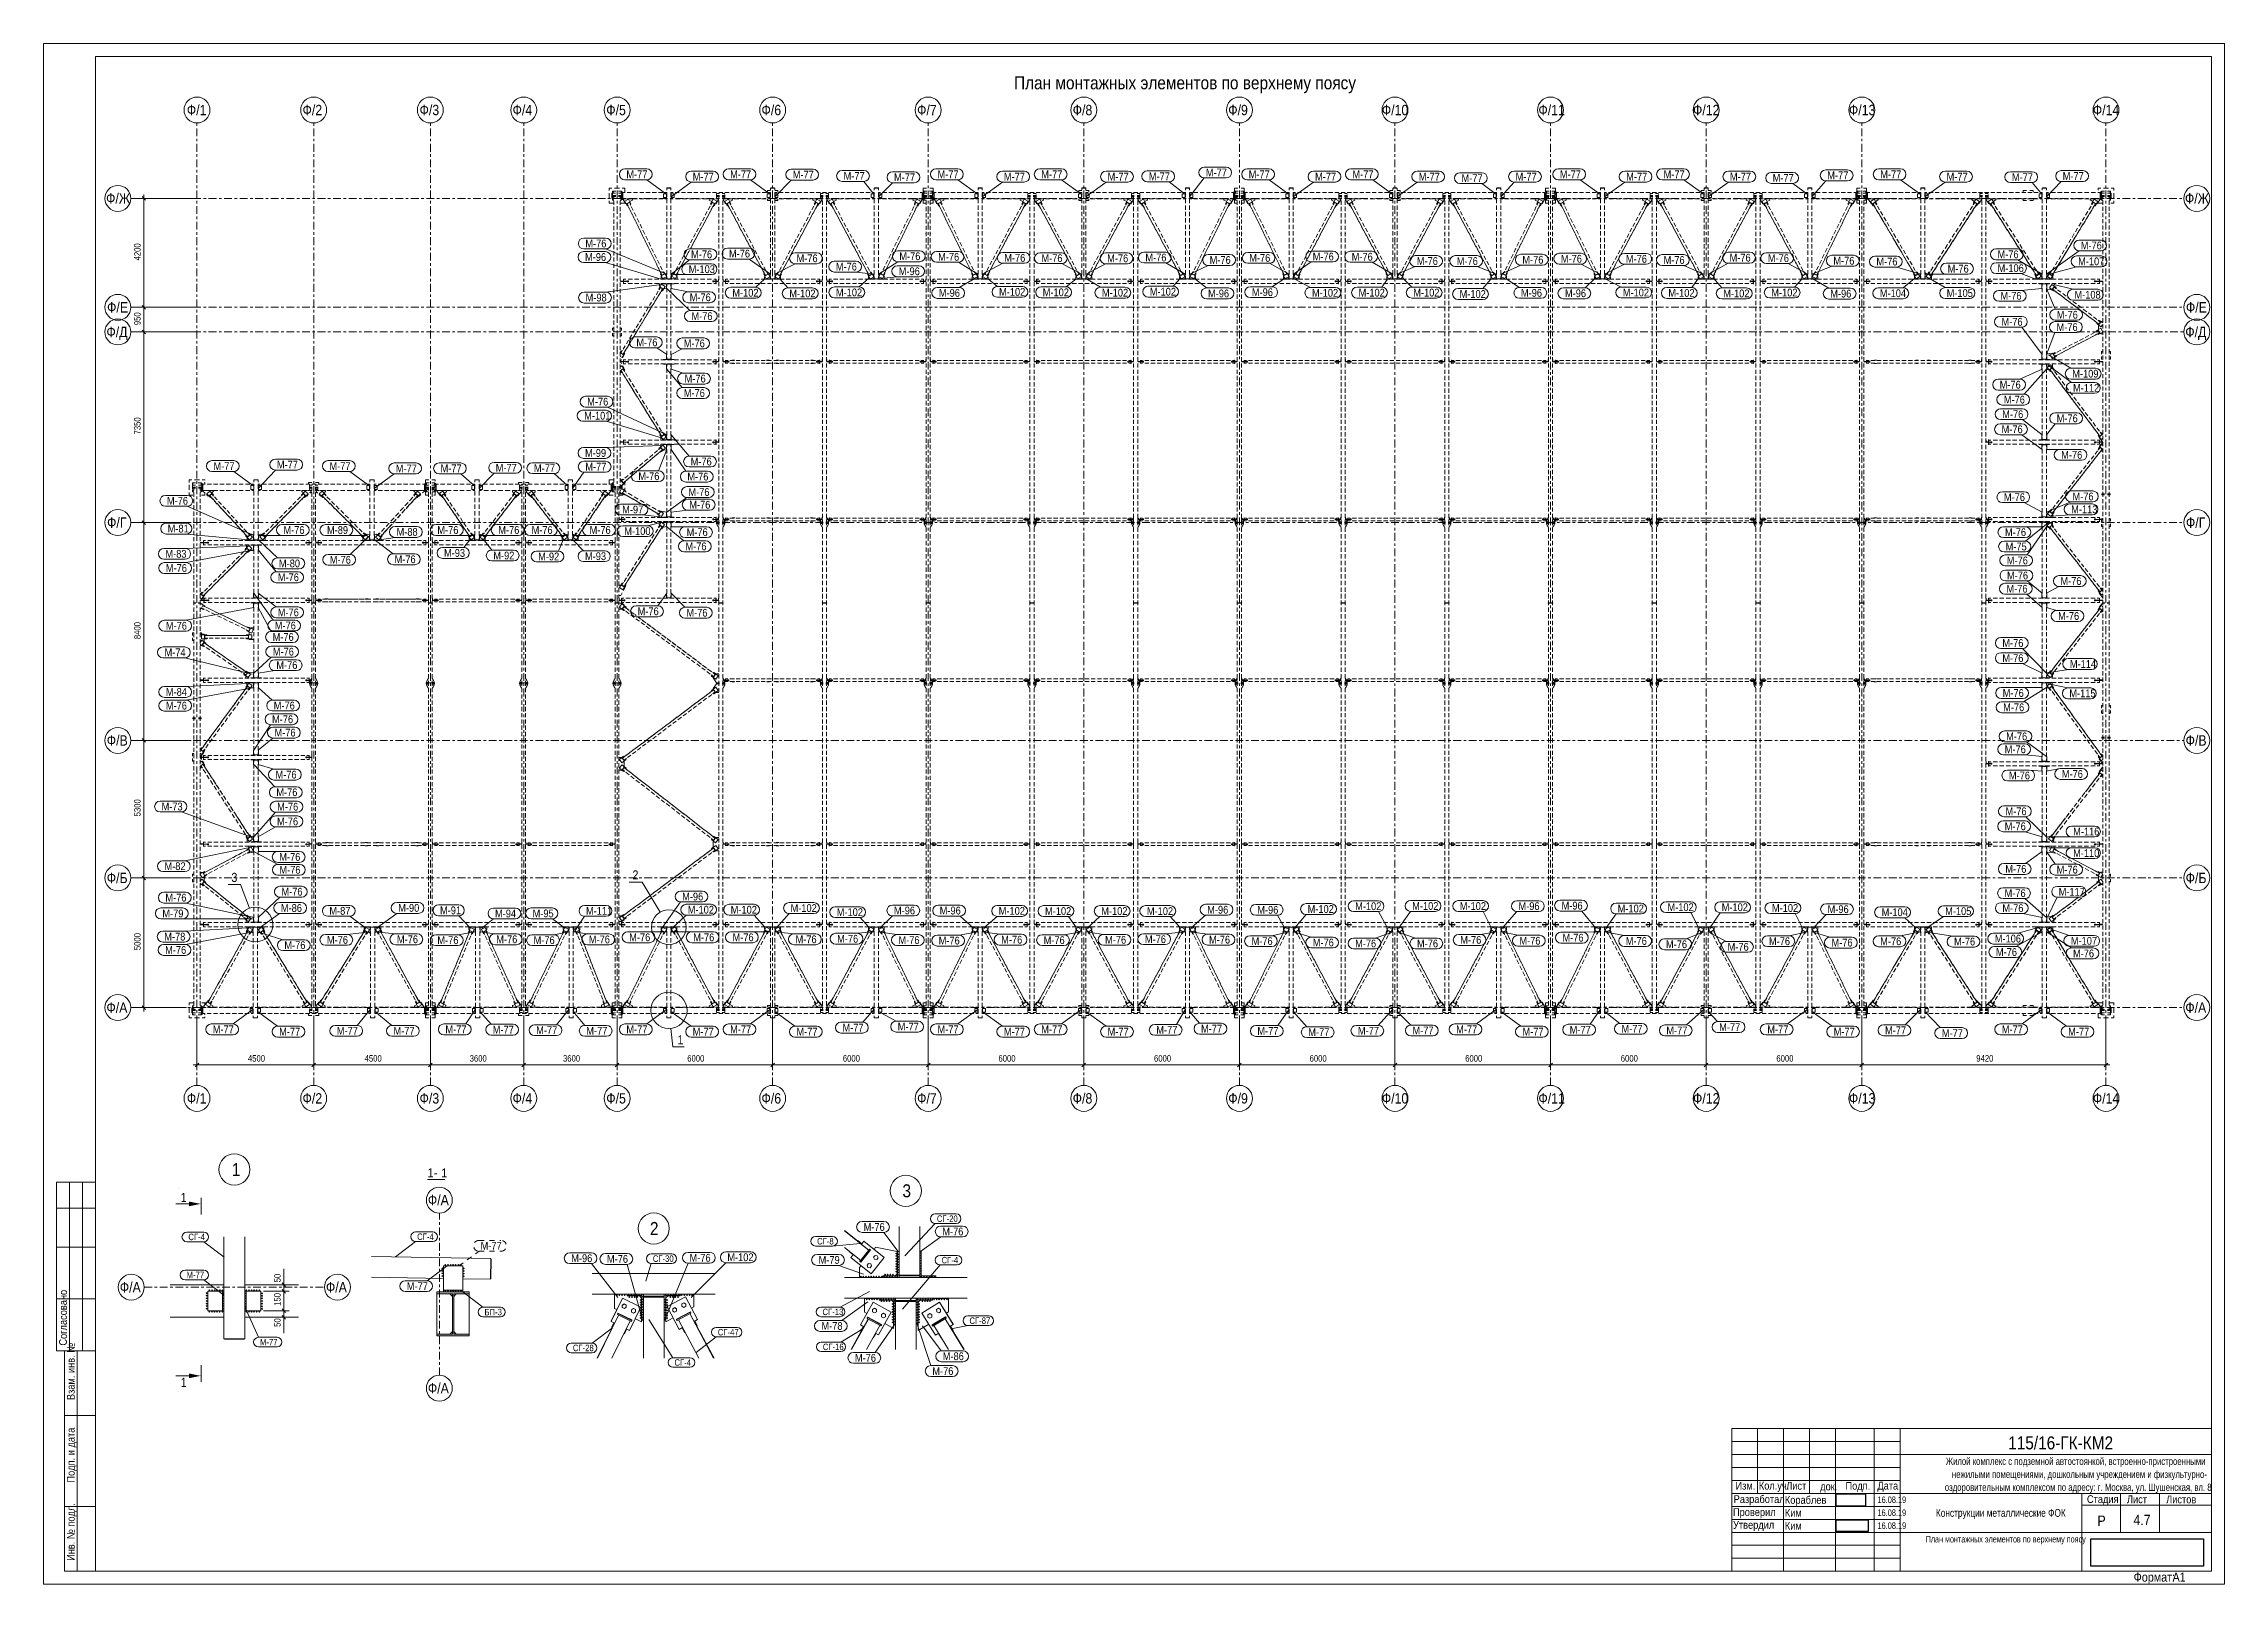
# Model space of a CAD drawing. Header units: millimetres. Extents: x -59 to 782, y -222 to 372.
import ezdxf

# ---------------------------------------------------------------- set-up
doc = ezdxf.new("R2010")
doc.units = ezdxf.units.MM
for name, pattern in [('XKITLINE00', [0]), ('XKITLINE02', [4, 2, -2]), ('XKITLINE03', [6, 3, -1, 1, -1])]:
    doc.linetypes.add(name, pattern=pattern)
for name, color, linetype, lineweight in [('Bolt', 7, 'Continuous', 0), ('DetailSymbol', 3, 'Continuous', 0), ('DrawingSheet', 5, 'Continuous', 0), ('GraphicObject', 6, 'Continuous', 0), ('OtherObjectType', 1, 'Continuous', 0), ('Part', 2, 'Continuous', 0), ('PartMark', 3, 'Continuous', 0), ('S-GRID', 1, 'Continuous', 0), ('Section', 6, 'Continuous', 0), ('SymbolText', 4, 'Continuous', 0), ('Z-DIMENSIONS', 1, 'Continuous', 0)]:
    doc.layers.add(name, color=color, linetype=linetype, lineweight=lineweight)
doc.styles.add('GOST type A', font='ARIAL.TTF')
picture_1 = doc.add_image_def('image1.bmp', size_in_pixel=(866, 364))
picture_2 = doc.add_image_def('image2.bmp', size_in_pixel=(613, 222))
picture_3 = doc.add_image_def('image3.jpg', size_in_pixel=(784, 174))

msp = doc.modelspace()

# ---------------------------------------------------------------- texts
at = {"layer": 'DetailSymbol', "style": 'GOST type A', "width": 0.85}
for s, p in [('3', (13.25, 48.44)), ('2', (167.92, 49.42)), ('1', (185.3, -14.16))]:
    msp.add_text(s, height=3.5, dxfattribs=at).set_placement(p)
at = {"layer": 'OtherObjectType', "style": 'GOST type A'}
for s, height, width, p in [('План монтажных элементов по верхнему поясу', 5, 0.85, (315.08, 354.06)), ('1', 5, 0.85, (13.43, -64.93)), ('1', 3.5, 0.85, (88.93, -65.48)), ('-', 3.5, 0.85, (91.35, -65.48)), ('1', 3.5, 0.85, (94.23, -65.48)), ('3', 5, 0.85, (272.06, -73.14)), ('2', 5, 0.85, (174.69, -87.66)), ('115/16-ГК-КМ2', 5, 0.85, (698.46, -170.33)), ('Жилой комплекс с подземной автостоянкой, встроенно-пристроенными', 2.8, 0.765, (674.45, -176.33)), ('Изм.', 3, 0.85, (593.32, -185.85)), ('Кол.уч.', 3, 0.85, (602.32, -185.83)), ('Лист', 3, 0.85, (612.87, -185.88)), ('док.', 3, 0.85, (625.98, -186.13)), ('Подп.', 3, 0.85, (635.74, -185.9)), ('Дата', 3, 0.85, (648.05, -185.82)), ('оздоровительным комплексом по адресу: г. Москва, ул. Шушенская, вл. 8', 2.8, 0.765, (674.04, -186.33)), ('нежилыми помещениями, дошкольным учреждением и физкультурно-', 2.8, 0.765, (676.79, -181.33)), ('Проверил', 3, 0.85, (592.35, -196.02)), ('Разработал', 3, 0.85, (592.6, -191.02)), ('Кораблев', 3, 0.85, (612.35, -191.33)), ('Ким', 3, 0.85, (612.35, -196.33)), ('16.08.19', 2.5, 0.782, (648.08, -191.01)), ('Конструкции металлические ФОК', 3, 0.765, (670.61, -196.33)), ('Стадия', 3, 0.85, (728.85, -191.01)), ('Лист', 3, 0.85, (744.27, -191.09)), ('Листов', 3, 0.85, (759.4, -191.14)), ('Утвердил', 3, 0.85, (592.37, -200.95)), ('Ким', 3, 0.85, (612.35, -201.33)), ('16.08.19', 2.5, 0.782, (648.08, -196.01)), ('16.08.19', 2.5, 0.782, (648.08, -201.01)), ('Р', 4, 0.85, (732.91, -199.83)), ('4.7', 4, 0.85, (746.79, -199.54)), ('План монтажных элементов по верхнему поясу', 2.5, 0.765, (666.64, -206.22)), ('Формат:', 3.5, 0.85, (746.85, -221.33)), ('A1', 3.5, 0.85, (761.85, -221.33))]:
    msp.add_text(s, height=height, dxfattribs=dict(at, width=width)).set_placement(p)
at = {"layer": 'OtherObjectType', "style": 'GOST type A', "width": 0.85}
for s, p in [('Согласовано', (-50.15, -130.33)), ('Взам. инв. №', (-47.15, -151.33)), ('Подп. и дата', (-47.15, -183.13)), ('Инв. № подл.', (-47.15, -213.33))]:
    msp.add_text(s, height=3, rotation=90, dxfattribs=at).set_placement(p)
at = {"layer": 'PartMark', "style": 'GOST type A', "width": 0.85}
for s, height, p in [('М-77', 3, (165.59, 319.78)), ('М-77', 3, (191.18, 318.89)), ('М-77', 3, (205.59, 319.78)), ('М-77', 3, (229.76, 319.68)), ('М-77', 3, (249.37, 319.16)), ('М-77', 3, (268.81, 318.66)), ('М-77', 3, (285.59, 319.78)), ('М-77', 3, (311.18, 318.89)), ('М-77', 3, (325.59, 319.78)), ('М-77', 3, (351.18, 318.89)), ('М-77', 3, (367.08, 319)), ('М-77', 3, (389.07, 320.47)), ('М-77', 3, (405.59, 319.78)), ('М-77', 3, (431.18, 318.89)), ('М-77', 3, (445.59, 319.78)), ('М-77', 3, (471.18, 318.89)), ('М-77', 3, (487.67, 318.31)), ('М-77', 3, (508.53, 318.89)), ('М-77', 3, (525.59, 319.78)), ('М-77', 3, (551.18, 318.89)), ('М-77', 3, (565.59, 319.78)), ('М-77', 3, (591.18, 318.89)), ('М-77', 3, (607.66, 318.4)), ('М-77', 3, (628.72, 319.38)), ('М-77', 3, (649.14, 319.78)), ('М-77', 3, (674.73, 318.89)), ('М-77', 3, (699.91, 318.7)), ('М-77', 3, (719.51, 319.11)), ('М-76', 3, (149.77, 293.1)), ('М-76', 3, (726.47, 292.35)), ('М-96', 3, (149.66, 287.89)), ('М-103', 3, (189.63, 283.2)), ('М-76', 3, (190.54, 288.92)), ('М-76', 3, (205.17, 289.21)), ('М-76', 3, (231.23, 287.41)), ('М-76', 3, (246.37, 284.19)), ('М-76', 3, (270.86, 288.19)), ('М-76', 3, (285.81, 287.95)), ('М-76', 3, (311.32, 287.57)), ('М-76', 3, (325.65, 287.44)), ('М-76', 3, (351.01, 287.39)), ('М-76', 3, (365.75, 287.7)), ('М-76', 3, (390.54, 286.75)), ('М-76', 3, (405.8, 287.56)), ('М-76', 3, (430.28, 288.08)), ('М-76', 3, (445.31, 288)), ('М-76', 3, (470.42, 286.34)), ('М-76', 3, (485.83, 286.32)), ('М-76', 3, (511.12, 286.85)), ('М-76', 3, (525.98, 287.22)), ('М-76', 3, (551.05, 287.19)), ('М-76', 3, (565.58, 286.73)), ('М-76', 3, (591.04, 287.65)), ('М-76', 3, (605.81, 287.47)), ('М-76', 3, (631.06, 286.47)), ('М-76', 3, (647.66, 286.14)), ('М-76', 3, (675.14, 283.4)), ('М-76', 3, (694.37, 288.93)), ('М-106', 3, (694.4, 283.59)), ('М-107', 3, (725.45, 286.22)), ('М-96', 3, (270.64, 282.4)), ('М-102', 3, (367.45, 274.53)), ('М-98', 3, (149.88, 272.26)), ('М-76', 3, (190.02, 272.36)), ('М-102', 3, (206.45, 274.11)), ('М-102', 3, (228.43, 273.85)), ('М-102', 3, (246.4, 274.25)), ('М-96', 3, (286.11, 274.06)), ('М-102', 3, (309.32, 274.45)), ('М-102', 3, (326.16, 274.28)), ('М-102', 3, (348.99, 274.13)), ('М-96', 3, (389.91, 273.85)), ('М-96', 3, (406.82, 274.34)), ('М-102', 3, (429.99, 274.09)), ('М-102', 3, (447.98, 274.15)), ('М-102', 3, (469.06, 274.17)), ('М-102', 3, (486.93, 273.63)), ('М-96', 3, (510.58, 274.08)), ('М-96', 3, (527.56, 273.92)), ('М-102', 3, (549.87, 274.21)), ('М-102', 3, (567.42, 274.05)), ('М-102', 3, (588.61, 273.86)), ('М-102', 3, (607.12, 274.2)), ('М-96', 3, (629.87, 273.78)), ('М-104', 3, (648.99, 273.93)), ('М-105', 3, (674.76, 273.98)), ('М-76', 3, (695.5, 272.93)), ('М-108', 3, (724.04, 273.35)), ('М-76', 3, (190.68, 265.11)), ('М-76', 3, (695.91, 262.92)), ('М-76', 3, (717.13, 260.87)), ('М-76', 3, (717.22, 265.64)), ('М-76', 3, (169.45, 254.97)), ('М-76', 3, (187.72, 254.6)), ('М-76', 3, (188.06, 241.01)), ('М-109', 3, (723.19, 242.91)), ('М-76', 3, (187.73, 235.45)), ('М-76', 3, (695.2, 238.68)), ('М-76', 3, (696.81, 232.92)), ('М-112', 3, (723.49, 237.44)), ('М-101', 3, (149.33, 226.71)), ('М-76', 3, (150.49, 232.11)), ('М-76', 3, (696.17, 227.29)), ('М-76', 3, (717.19, 225.71)), ('М-76', 3, (695.95, 221.48)), ('М-77', 3, (6.36, 207.29)), ('М-77', 3, (30.82, 207.87)), ('М-77', 3, (51.09, 207.29)), ('М-99', 3, (149.65, 212.34)), ('М-76', 3, (190.38, 209.04)), ('М-76', 3, (718.92, 211.61)), ('М-77', 3, (76.68, 206.39)), ('М-77', 3, (93.94, 206.4)), ('М-77', 3, (115.21, 206.62)), ('М-77', 3, (129.94, 206.47)), ('М-77', 3, (149.76, 207.05)), ('М-76', 3, (170.21, 203.38)), ('М-76', 3, (189.11, 203.24)), ('М-76', 3, (-11.59, 193.89)), ('М-97', 3, (163.97, 190.54)), ('М-76', 3, (189.52, 197.27)), ('М-76', 3, (189.86, 192.39)), ('М-76', 3, (696.83, 195.3)), ('М-113', 3, (722.78, 190.59)), ('М-76', 3, (723.29, 195.58)), ('М-81', 3, (-11.29, 183.18)), ('М-76', 3, (33.34, 182.64)), ('М-89', 3, (50.14, 182.63)), ('М-76', 3, (92.7, 182.64)), ('М-76', 3, (116.2, 182.64)), ('М-76', 3, (129.03, 182.64)), ('М-76', 3, (151.41, 182.64)), ('М-100', 3, (164.79, 182.21)), ('М-88', 3, (76.97, 181.91)), ('М-93', 3, (95.27, 173.8)), ('М-76', 3, (188.37, 176.34)), ('М-76', 3, (188.84, 181.8)), ('М-76', 3, (697.25, 181.8)), ('М-75', 3, (697.5, 176.27)), ('М-83', 3, (-12.17, 173.46)), ('М-76', 3, (-12, 167.97)), ('М-80', 3, (31.61, 169.75)), ('М-76', 3, (51.22, 171.16)), ('М-76', 3, (76.2, 171.36)), ('М-92', 3, (114.28, 172.81)), ('М-92', 3, (131.57, 172.44)), ('М-93', 3, (149.64, 172.54)), ('М-76', 3, (697.96, 170.91)), ('М-76', 3, (31.18, 164.43)), ('М-76', 3, (697.82, 160)), ('М-76', 3, (698.03, 165.1)), ('М-76', 3, (718.62, 162.96)), ('М-76', 3, (31.16, 150.87)), ('М-76', 3, (169.94, 151.3)), ('М-76', 3, (188.75, 150.74)), ('М-76', 3, (717.72, 149.49)), ('М-76', 3, (-12, 145.72)), ('М-76', 3, (29.18, 141.39)), ('М-76', 3, (30.01, 145.81)), ('М-74', 3, (-12.5, 135.46)), ('М-76', 3, (29.25, 135.73)), ('М-76', 3, (696.23, 139.07)), ('М-76', 3, (696.23, 133.24)), ('М-76', 3, (30.6, 130.53)), ('М-114', 3, (722.28, 130.97)), ('М-76', 3, (-12, 114.92)), ('М-84', 3, (-11.99, 120.2)), ('М-76', 3, (29.6, 114.96)), ('М-76', 3, (696.37, 119.8)), ('М-115', 3, (722.08, 119.65)), ('М-76', 3, (28.95, 109.68)), ('М-76', 3, (696.55, 114.29)), ('М-76', 3, (29.91, 104.53)), ('М-76', 3, (697.15, 98.08)), ('М-76', 3, (697.68, 103.07)), ('М-76', 3, (30.29, 88.33)), ('М-76', 3, (30.61, 81.52)), ('М-76', 3, (698.76, 87.99)), ('М-76', 3, (719.17, 88.59)), ('М-73', 3, (-13.65, 76.02)), ('М-76', 3, (30.92, 75.96)), ('М-76', 3, (697.46, 74.18)), ('М-76', 3, (30.88, 70.28)), ('М-76', 3, (697.14, 68.4)), ('М-116', 3, (723.53, 66.39)), ('М-76', 3, (31.74, 56.6)), ('М-110', 3, (723.52, 58.06)), ('М-82', 3, (-12.51, 53.02)), ('М-76', 3, (31.8, 51.61)), ('М-76', 3, (697.38, 51.98)), ('М-76', 3, (717.19, 51.69)), ('М-76', 3, (-12.18, 40.9)), ('М-76', 3, (32.57, 43.19)), ('М-96', 3, (187.1, 41.32)), ('М-76', 3, (697.09, 42.62)), ('М-117', 3, (717.95, 43.14)), ('М-79', 3, (-13.35, 34.8)), ('М-86', 3, (32.36, 36.9)), ('М-87', 3, (51.06, 35.8)), ('М-90', 3, (77.61, 36.94)), ('М-91', 3, (93.74, 36)), ('М-94', 3, (114.94, 34.79)), ('М-95', 3, (129.43, 34.82)), ('М-111', 3, (150.03, 35.8)), ('М-102', 3, (189.26, 36.25)), ('М-102', 3, (205.83, 36.23)), ('М-102', 3, (228.92, 36.87)), ('М-102', 3, (246.73, 35.3)), ('М-96', 3, (268.79, 35.94)), ('М-96', 3, (286.43, 35.91)), ('М-102', 3, (309.19, 35.78)), ('М-102', 3, (327.05, 35.71)), ('М-102', 3, (348.73, 35.72)), ('М-102', 3, (366.33, 35.7)), ('М-96', 3, (389.59, 36.23)), ('М-96', 3, (408.9, 36.19)), ('М-102', 3, (428.32, 36.5)), ('М-102', 3, (446.64, 37.59)), ('М-102', 3, (468.64, 37.68)), ('М-102', 3, (487, 37.65)), ('М-96', 3, (509.64, 37.62)), ('М-96', 3, (526.25, 37.81)), ('М-102', 3, (547.88, 36.69)), ('М-102', 3, (567.1, 37.21)), ('М-102', 3, (588, 37.19)), ('М-102', 3, (607.38, 36.88)), ('М-96', 3, (628.85, 36.44)), ('М-104', 3, (649.68, 35.26)), ('М-105', 3, (674.17, 35.69)), ('М-76', 3, (696.24, 36.85)), ('М-78', 3, (-12.61, 25.86)), ('М-76', 3, (33.7, 22.56)), ('М-76', 3, (50.11, 24.61)), ('М-76', 3, (77.12, 24.84)), ('М-76', 3, (92.71, 24.48)), ('М-76', 3, (115.42, 24.84)), ('М-76', 3, (129.82, 24.5)), ('М-76', 3, (151.12, 24.79)), ('М-76', 3, (166.69, 25.6)), ('М-76', 3, (191.38, 25.6)), ('М-76', 3, (206.54, 25.6)), ('М-76', 3, (230.84, 24.84)), ('М-76', 3, (246.87, 25.05)), ('М-76', 3, (270.52, 24.53)), ('М-76', 3, (286.04, 24.33)), ('М-76', 3, (310.14, 24.69)), ('М-76', 3, (326.51, 24.51)), ('М-76', 3, (350.2, 24.63)), ('М-76', 3, (365.56, 24.87)), ('М-76', 3, (390.29, 24.7)), ('М-76', 3, (406.7, 24.13)), ('М-76', 3, (430.31, 23.59)), ('М-76', 3, (446.62, 23.22)), ('М-76', 3, (470.49, 23.22)), ('М-76', 3, (487.17, 24.6)), ('М-76', 3, (509.99, 24.28)), ('М-76', 3, (526.59, 25.46)), ('М-76', 3, (551.01, 24.18)), ('М-76', 3, (566.51, 22.93)), ('М-76', 3, (606.23, 24.1)), ('М-76', 3, (630.35, 23.55)), ('М-76', 3, (649.13, 24.06)), ('М-76', 3, (677.61, 23.96)), ('М-106', 3, (693.31, 25.1)), ('М-107', 3, (722.65, 24.24)), ('М-76', 3, (-12.28, 20.72)), ('М-76', 3, (590.28, 21.92)), ('М-76', 3, (693.75, 19.93)), ('М-76', 3, (723.48, 19.39)), ('М-77', 3, (6.09, -9.89)), ('М-77', 3, (31.68, -10.78)), ('М-77', 3, (53.94, -10.45)), ('М-77', 3, (75.8, -10.47)), ('М-77', 3, (95.8, -9.89)), ('М-77', 3, (114.07, -10.01)), ('М-77', 3, (130.81, -10.22)), ('М-77', 3, (150.14, -10.46)), ('М-77', 3, (165.59, -9.89)), ('М-77', 3, (191.18, -10.78)), ('М-77', 3, (205.59, -9.89)), ('М-77', 3, (231.18, -10.78)), ('М-77', 3, (248.95, -9.22)), ('М-77', 3, (270.24, -8.83)), ('М-77', 3, (285.59, -9.89)), ('М-77', 3, (311.18, -10.78)), ('М-77', 3, (325.59, -9.89)), ('М-77', 3, (351.18, -10.78)), ('М-77', 3, (369.96, -10.09)), ('М-77', 3, (387.21, -9.64)), ('М-77', 3, (408.94, -10.51)), ('М-77', 3, (428.57, -10.97)), ('М-77', 3, (447.71, -10.45)), ('М-77', 3, (468.75, -10.33)), ('М-77', 3, (485.59, -9.89)), ('М-77', 3, (511.18, -10.78)), ('М-77', 3, (529.39, -10.05)), ('М-77', 3, (549.35, -9.68)), ('М-77', 3, (566.65, -10.29)), ('М-77', 3, (587.03, -9.01)), ('М-77', 3, (605.59, -9.89)), ('М-77', 3, (631.18, -10.78)), ('М-77', 3, (650.98, -10.26)), ('М-77', 3, (672.9, -11.33)), ('М-77', 3, (696.01, -9.89)), ('М-77', 3, (721.61, -10.78)), ('М-76', 3, (257.1, -86.08)), ('СГ-20', 2.5, (285.34, -82.64)), ('СГ-4', 2.5, (-3.33, -89.67)), ('СГ-4', 2.5, (84.92, -89.6)), ('М-77', 3, (109.38, -93.35)), ('СГ-8', 2.5, (239.14, -91.33)), ('М-76', 3, (287.43, -87.83)), ('М-96', 3, (144.33, -98.13)), ('М-76', 3, (158.1, -98.41)), ('СГ-30', 2.5, (175.8, -98.04)), ('М-76', 3, (189.96, -97.97)), ('М-102', 3, (204.53, -97.76)), ('М-79', 3, (239.73, -98.79)), ('СГ-4', 2.5, (287.15, -98.62)), ('М-77', 2.5, (-4.02, -104.36)), ('М-77', 3, (80.92, -108.9)), ('БП-3', 2.5, (110.88, -118.65)), ('СГ-13', 2.5, (241.22, -118.57)), ('СГ-47', 2.5, (200.88, -126.4)), ('М-78', 3, (240.82, -124.24)), ('СГ-87', 2.5, (297.88, -121.97)), ('М-77', 2.5, (24.29, -130.22)), ('СГ-28', 2.5, (144.96, -132.47)), ('СГ-16', 2.5, (241.35, -132.05)), ('М-76', 3, (253.73, -136.55)), ('М-86', 3, (287.61, -135.92)), ('СГ-4', 2.5, (184.14, -138.08)), ('М-76', 3, (283.58, -141.65))]:
    msp.add_text(s, height=height, dxfattribs=at).set_placement(p)
at = {"layer": 'S-GRID', "style": 'GOST type A', "width": 0.85}
for s, p in [('Ф/1', (-3.91, 344.07)), ('Ф/2', (40.7, 344.07)), ('Ф/3', (85.83, 344.07)), ('Ф/4', (121.7, 344.07)), ('Ф/5', (157.83, 344.07)), ('Ф/6', (217.7, 344.07)), ('Ф/7', (277.7, 344.07)), ('Ф/8', (337.7, 344.07)), ('Ф/9', (397.7, 344.07)), ('Ф/10', (456.92, 344.07)), ('Ф/11', (517.31, 344.07)), ('Ф/12', (576.92, 344.07)), ('Ф/13', (637.05, 344.07)), ('Ф/14', (731.12, 344.07)), ('Ф/Ж', (-35.06, 310)), ('Ф/Ж', (766.64, 310)), ('Ф/Е', (-34.68, 268)), ('Ф/Е', (767.02, 268)), ('Ф/Д', (-34.93, 258.5)), ('Ф/Д', (766.77, 258.5)), ('Ф/Г', (-34.68, 185)), ('Ф/Г', (767.02, 185)), ('Ф/В', (-34.8, 101)), ('Ф/В', (766.9, 101)), ('Ф/Б', (-34.8, 48)), ('Ф/Б', (766.9, 48)), ('Ф/А', (-34.93, -2)), ('Ф/А', (766.77, -2)), ('Ф/1', (-3.91, -37)), ('Ф/2', (40.7, -37)), ('Ф/3', (85.83, -37)), ('Ф/4', (121.7, -37)), ('Ф/5', (157.83, -37)), ('Ф/6', (217.7, -37)), ('Ф/7', (277.7, -37)), ('Ф/8', (337.7, -37)), ('Ф/9', (397.7, -37)), ('Ф/10', (456.92, -37)), ('Ф/11', (517.31, -37)), ('Ф/12', (576.92, -37)), ('Ф/13', (637.05, -37)), ('Ф/14', (731.12, -37)), ('Ф/А', (89.04, -76.22)), ('Ф/А', (-29.77, -109.82)), ('Ф/А', (49.72, -109.82)), ('Ф/А', (89.04, -148.74))]:
    msp.add_text(s, height=4, dxfattribs=at).set_placement(p)
at = {"layer": 'Section', "style": 'GOST type A', "width": 0.85}
for p in [(-6.28, -74.93), (-6.28, -146.24)]:
    msp.add_text('1', height=3.5, dxfattribs=at).set_placement(p)
at = {"layer": 'Z-DIMENSIONS', "style": 'GOST type A', "width": 0.85}
for s, p in [('4200', (-21.75, 288.07)), ('950', (-21.75, 263.13)), ('7350', (-21.75, 220.98)), ('8400', (-21.75, 142.07)), ('5300', (-21.75, 73.73)), ('5000', (-21.75, 22.15)), ('50', (32.25, -105.94)), ('150', (32.25, -115)), ('50', (32.25, -123.08))]:
    msp.add_text(s, height=2.5, rotation=90.00021, dxfattribs=at).set_placement(p)
for s, p in [('4500', (19.65, -20.83)), ('4500', (64.65, -20.83)), ('3600', (105.15, -20.83)), ('3600', (141.15, -20.83)), ('6000', (189.07, -20.83)), ('6000', (249.07, -20.83)), ('6000', (309.07, -20.83)), ('6000', (369.07, -20.83)), ('6000', (429.07, -20.83)), ('6000', (489.07, -20.83)), ('6000', (549.07, -20.83)), ('6000', (609.07, -20.83)), ('9420', (686.17, -20.83))]:
    msp.add_text(s, height=2.5, dxfattribs=at).set_placement(p)

# ---------------------------------------------------------------- hatches: boundary and pattern name
at = {"layer": 'Part'}
msp.add_hatch(color=256, dxfattribs=at).paths.add_polyline_path([(98.54, -110.3), (92.52, -110.3), (92.52, -109.6), (105.02, -109.6), (105.02, -110.3), (98.99, -110.3), (98.99, -125.9), (105.02, -125.9), (105.02, -126.6), (92.52, -126.6), (92.52, -125.9), (98.54, -125.9)], flags=17)
at = {"layer": 'Section'}
for points in [[(1.42, -75.68), (-3.08, -76.58), (-3.08, -74.78)], [(1.84, -73.28), (1.84, -79.88), (1.42, -79.88), (1.42, -73.28)], [(1.42, -141.99), (-3.08, -142.89), (-3.08, -141.09)], [(1.84, -137.79), (1.84, -144.39), (1.42, -144.39), (1.42, -137.79)]]:
    msp.add_hatch(color=256, dxfattribs=at).paths.add_polyline_path(points, flags=17)

# ---------------------------------------------------------------- linework, layer by layer
at = {"layer": 'Bolt', "linetype": 'XKITLINE00', "lineweight": 0}
for p, q in [((258.99, -98.66), (258.45, -99.34)), ((258.45, -99.36), (258.99, -98.68)), ((258.45, -99.34), (258.45, -99.36)), ((258.77, -100.16), (258.45, -99.36)), ((259.62, -100.29), (258.77, -100.16)), ((259.85, -98.79), (258.99, -98.66)), ((258.99, -98.66), (258.99, -98.68)), ((258.99, -98.68), (259.85, -98.81)), ((260.16, -99.62), (259.62, -100.29)), ((260.16, -99.6), (259.85, -98.79)), ((259.85, -98.79), (259.85, -98.81)), ((259.85, -98.81), (260.16, -99.62)), ((260.16, -99.6), (260.16, -99.6)), ((260.16, -99.6), (260.16, -99.62)), ((261.49, -95.54), (260.95, -96.21)), ((260.95, -96.23), (261.49, -95.56)), ((260.95, -96.21), (260.95, -96.23)), ((261.26, -97.04), (260.95, -96.23)), ((262.12, -97.17), (261.26, -97.04)), ((262.34, -95.67), (261.49, -95.54)), ((261.49, -95.54), (261.49, -95.56)), ((261.49, -95.56), (262.34, -95.68)), ((262.66, -96.49), (262.12, -97.17)), ((262.66, -96.47), (262.34, -95.67)), ((262.34, -95.67), (262.34, -95.68)), ((262.34, -95.68), (262.66, -96.49)), ((262.66, -96.48), (262.66, -96.47)), ((262.66, -96.47), (262.66, -96.49)), ((164.68, -114.25), (163.97, -114.74)), ((163.97, -114.8), (164.68, -114.32)), ((163.97, -114.74), (163.97, -114.8)), ((164.03, -115.66), (163.97, -114.8)), ((164.81, -116.04), (164.03, -115.66)), ((165.46, -114.63), (164.68, -114.25)), ((164.68, -114.25), (164.68, -114.32)), ((164.68, -114.32), (165.46, -114.69)), ((165.52, -115.56), (164.81, -116.04)), ((165.52, -115.49), (165.46, -114.63)), ((165.46, -114.63), (165.46, -114.69)), ((165.46, -114.69), (165.52, -115.56)), ((165.52, -115.49), (165.52, -115.49)), ((165.52, -115.49), (165.52, -115.56)), ((168.28, -116), (167.56, -116.48)), ((167.56, -116.55), (168.28, -116.06)), ((167.56, -116.48), (167.56, -116.55)), ((167.62, -117.41), (167.56, -116.55)), ((168.4, -117.79), (167.62, -117.41)), ((169.06, -116.38), (168.28, -116)), ((168.28, -116), (168.28, -116.06)), ((168.28, -116.06), (169.06, -116.44)), ((169.12, -117.3), (168.4, -117.79)), ((169.12, -117.24), (169.06, -116.38)), ((169.06, -116.38), (169.06, -116.44)), ((169.06, -116.44), (169.12, -117.3)), ((169.12, -117.24), (169.12, -117.24)), ((169.12, -117.24), (169.12, -117.3)), ((183.46, -116.92), (183.49, -116.06)), ((183.46, -116.99), (183.49, -116.13)), ((183.46, -116.93), (183.46, -116.92)), ((183.46, -116.99), (183.46, -116.92)), ((184.19, -117.45), (183.46, -116.99)), ((184.25, -115.65), (183.49, -116.06)), ((183.49, -116.13), (184.25, -115.72)), ((183.49, -116.06), (183.49, -116.13)), ((184.96, -117.04), (184.19, -117.45)), ((184.98, -116.11), (184.25, -115.65)), ((184.25, -115.65), (184.25, -115.72)), ((184.25, -115.72), (184.98, -116.18)), ((184.98, -116.18), (184.96, -117.04)), ((184.98, -116.11), (184.98, -116.18)), ((186.99, -115.05), (187.01, -114.18)), ((186.99, -115.11), (187.01, -114.25)), ((186.99, -115.05), (186.99, -115.05)), ((186.99, -115.11), (186.99, -115.05)), ((187.72, -115.57), (186.99, -115.11)), ((187.78, -113.77), (187.01, -114.18)), ((187.01, -114.25), (187.78, -113.84)), ((187.01, -114.18), (187.01, -114.25)), ((188.48, -115.16), (187.72, -115.57)), ((188.51, -114.23), (187.78, -113.77)), ((187.78, -113.77), (187.78, -113.84)), ((187.78, -113.84), (188.51, -114.3)), ((188.51, -114.3), (188.48, -115.16)), ((188.51, -114.23), (188.51, -114.3)), ((261.27, -115.9), (260.52, -116.34)), ((260.52, -116.4), (261.27, -115.96)), ((260.52, -116.34), (260.52, -116.4)), ((260.54, -117.27), (260.52, -116.4)), ((261.3, -117.69), (260.54, -117.27)), ((262.02, -116.32), (261.27, -115.9)), ((261.27, -115.9), (261.27, -115.96)), ((261.27, -115.96), (262.02, -116.38)), ((262.04, -117.24), (261.3, -117.69)), ((262.02, -116.38), (262.02, -116.32)), ((262.02, -116.38), (262.04, -117.24)), ((262.04, -117.18), (262.03, -116.38)), ((285.99, -115.92), (285.25, -116.37)), ((285.25, -116.43), (285.99, -115.98)), ((285.25, -116.37), (285.25, -116.43)), ((285.27, -117.29), (285.25, -116.43)), ((286.03, -117.71), (285.27, -117.29)), ((286.75, -116.33), (285.99, -115.92)), ((285.99, -115.92), (285.99, -115.98)), ((285.99, -115.98), (286.75, -116.39)), ((286.77, -117.26), (286.03, -117.71)), ((286.75, -116.33), (286.77, -117.2)), ((286.75, -116.33), (286.75, -116.39)), ((286.75, -116.39), (286.77, -117.26)), ((286.77, -117.2), (286.77, -117.26)), ((264.76, -117.84), (264.02, -118.29)), ((264.02, -118.34), (264.76, -117.9)), ((264.02, -118.29), (264.02, -118.34)), ((264.03, -119.21), (264.02, -118.34)), ((264.79, -119.63), (264.03, -119.21)), ((265.52, -118.26), (264.76, -117.84)), ((264.76, -117.84), (264.76, -117.9)), ((264.76, -117.9), (265.52, -118.32)), ((265.53, -119.18), (264.79, -119.63)), ((265.52, -118.32), (265.52, -118.26)), ((265.53, -119.13), (265.52, -118.32)), ((265.52, -118.32), (265.53, -119.18)), ((282.57, -118), (281.84, -118.46)), ((281.84, -118.51), (282.57, -118.06)), ((281.84, -118.46), (281.84, -118.51)), ((281.86, -119.38), (281.84, -118.51)), ((282.62, -119.79), (281.86, -119.38)), ((283.34, -118.42), (282.57, -118)), ((282.57, -118), (282.57, -118.06)), ((282.57, -118.06), (283.34, -118.48)), ((283.36, -119.34), (282.62, -119.79)), ((283.34, -118.42), (283.36, -119.28)), ((283.34, -118.42), (283.34, -118.48)), ((283.34, -118.48), (283.36, -119.34)), ((283.36, -119.28), (283.36, -119.34))]:
    msp.add_line(p, q, dxfattribs=at)
at = {"layer": 'DetailSymbol', "linetype": 'XKITLINE00', "lineweight": 0}
for p, q in [((16.83, 47.44), (12, 47.44)), ((20.19, 38.29), (16.83, 47.44)), ((171.72, 48.42), (166.67, 48.42)), ((178.6, 36.76), (171.72, 48.42)), ((182.76, -8.02), (183.55, -15.16)), ((183.55, -15.16), (187.92, -15.16))]:
    msp.add_line(p, q, dxfattribs=at)
for centre, radius in [((22.5, 32), 6.7), ((182, 30.99), 6.7), ((182, -1.06), 7)]:
    msp.add_circle(centre, radius, dxfattribs=at)
at = {"layer": 'DrawingSheet', "linetype": 'XKITLINE00', "lineweight": 0}
for p, q in [((781.85, 371.67), (-59.15, 371.67)), ((-59.15, 371.67), (-59.15, -222.33)), ((781.85, -222.33), (781.85, 371.67)), ((776.85, 366.67), (-39.15, 366.67)), ((-39.15, 366.67), (-39.15, -217.33)), ((776.85, -217.33), (776.85, 366.67)), ((-39.15, -217.33), (776.85, -217.33)), ((-59.15, -222.33), (781.85, -222.33))]:
    msp.add_line(p, q, dxfattribs=at)
at = {"layer": 'GraphicObject', "linetype": 'XKITLINE00', "lineweight": 0}
for p, q in [((95.01, -104.42), (95.01, -99.6)), ((95.01, -99.6), (102.51, -99.6)), ((102.51, -99.6), (102.51, -104.55)), ((270.04, -102.6), (270.04, -94.08)), ((270.74, -104.08), (270.74, -94.17)), ((278.74, -94.08), (278.74, -104.08)), ((255.48, -104.08), (264.49, -104.08)), ((264.49, -103.4), (269.24, -103.4)), ((264.49, -104.08), (270.74, -104.08)), ((278.74, -104.08), (284.99, -104.08)), ((4.16, -116.88), (4.16, -109.38)), ((4.16, -109.38), (10.41, -109.38)), ((10.41, -116.88), (4.16, -116.88)), ((10.41, -116.88), (10.41, -109.38)), ((18.41, -109.37), (24.66, -109.37)), ((18.41, -109.37), (18.41, -116.87)), ((24.66, -116.87), (18.41, -116.87)), ((24.66, -109.37), (24.66, -116.87)), ((95.01, -109.6), (102.51, -109.6)), ((165.9, -110.49), (160.95, -110.49)), ((172.15, -110.46), (165.9, -110.46)), ((170.65, -111.19), (165.9, -111.19)), ((171.45, -120.46), (171.45, -111.99)), ((172.15, -120.46), (172.15, -110.46)), ((186.4, -110.46), (180.15, -110.46)), ((180.15, -111.66), (180.15, -120.46)), ((180.85, -111.96), (180.85, -120.46)), ((186.4, -111.16), (181.65, -111.16)), ((191.57, -110.49), (186.4, -110.49)), ((263.12, -112.1), (257.44, -112.1)), ((269.37, -112.08), (263.12, -112.08)), ((267.87, -112.8), (263.12, -112.8)), ((268.67, -122.04), (268.67, -113.6)), ((269.37, -122.08), (269.37, -112.08)), ((277.37, -112.08), (277.37, -122.08)), ((283.62, -112.08), (277.37, -112.08)), ((278.07, -113.58), (278.07, -122.08)), ((283.62, -112.78), (278.87, -112.78)), ((289.87, -112.12), (283.62, -112.1))]:
    msp.add_line(p, q, dxfattribs=at)
at = {"layer": 'OtherObjectType', "linetype": 'XKITLINE00', "lineweight": 0}
for p, q in [((20.41, -62.43), (20.41, -62.43)), ((88.93, -66.23), (95.6, -66.23)), ((-54.15, -132.33), (-54.15, -67.33)), ((-54.15, -67.33), (-39.15, -67.33)), ((-49.15, -132.33), (-49.15, -67.33)), ((-44.15, -132.33), (-44.15, -67.33)), ((-39.15, -67.33), (-39.15, -217.33)), ((279.37, -70.64), (279.37, -70.64)), ((-54.15, -77.33), (-39.15, -77.33)), ((-54.15, -92.33), (-39.15, -92.33)), ((182.15, -85.16), (182.15, -85.16)), ((-54.15, -112.33), (-39.15, -112.33)), ((-54.15, -132.33), (-39.15, -132.33)), ((-51.15, -132.33), (-51.15, -217.33)), ((-46.15, -132.33), (-46.15, -217.33)), ((-51.15, -157.33), (-39.15, -157.33)), ((776.85, -162.33), (591.85, -162.33)), ((591.85, -217.33), (591.85, -162.33)), ((591.85, -162.33), (776.85, -162.33)), ((591.85, -167.33), (656.85, -167.33)), ((601.85, -162.33), (601.85, -187.33)), ((611.85, -162.33), (611.85, -217.33)), ((621.85, -162.33), (621.85, -187.33)), ((631.85, -162.33), (631.85, -217.33)), ((646.85, -162.33), (646.85, -217.33)), ((656.85, -162.33), (656.85, -217.33)), ((776.85, -162.33), (776.85, -217.33)), ((591.85, -172.33), (656.85, -172.33)), ((656.85, -172.33), (776.85, -172.33)), ((591.85, -177.33), (656.85, -177.33)), ((591.85, -182.33), (656.85, -182.33)), ((-51.15, -192.33), (-39.15, -192.33)), ((591.85, -187.33), (776.85, -187.33)), ((591.85, -192.33), (656.85, -192.33)), ((726.85, -187.33), (726.85, -217.33)), ((726.85, -191.83), (776.85, -191.83)), ((741.85, -187.33), (741.85, -202.33)), ((756.85, -187.33), (756.85, -202.33)), ((591.85, -197.33), (656.85, -197.33)), ((591.85, -202.33), (656.85, -202.33)), ((591.85, -207.33), (656.85, -207.33)), ((656.85, -202.33), (776.85, -202.33)), ((-51.15, -217.33), (-39.15, -217.33)), ((591.85, -212.33), (656.85, -212.33)), ((776.85, -217.33), (591.85, -217.33))]:
    msp.add_line(p, q, dxfattribs=at)
for centre in [(14.41, -62.43), (273.37, -70.64), (176.15, -85.16)]:
    msp.add_circle(centre, 6, dxfattribs=at)
at = {"layer": 'Part', "linetype": 'XKITLINE00', "lineweight": 0}
for p, q in [((159, 315.02), (159, 316)), ((159, 316), (160, 316)), ((159, 312.08), (159, 314.04)), ((159.99, 314.06), (160.29, 314.06)), ((159.99, 312.06), (159.99, 314.06)), ((160.29, 312.06), (159.99, 312.06)), ((160.44, 314.8), (160.29, 314.8)), ((160.29, 313.96), (160.29, 314.8)), ((161.43, 313.96), (160.29, 313.96)), ((160.29, 313.96), (160.29, 312.37)), ((160.29, 312.16), (160.75, 312.16)), ((160.29, 311.32), (160.29, 312.16)), ((160.29, 311.32), (160.44, 311.32)), ((160.4, 312.98), (160.4, 313.14)), ((160.4, 313.14), (161.47, 313.14)), ((160.4, 312.98), (161.47, 312.98)), ((161.47, 312.9), (160.4, 312.9)), ((160.4, 312.9), (160.4, 312.74)), ((161.47, 312.74), (160.4, 312.74)), ((160.44, 313.96), (160.44, 314.8)), ((160.44, 311.32), (160.44, 312.16)), ((160.45, 313.96), (160.45, 314.8)), ((160.45, 314.8), (161.48, 314.8)), ((160.45, 312.16), (160.45, 311.32)), ((160.45, 311.32), (160.75, 311.32)), ((160.75, 311.93), (160.75, 312.74)), ((161, 316), (163, 316)), ((162.52, 314.8), (163.55, 314.8)), ((162.53, 313.14), (163.6, 313.14)), ((162.53, 312.98), (163.6, 312.98)), ((163.6, 312.9), (162.53, 312.9)), ((163.6, 312.74), (162.53, 312.74)), ((163.71, 313.96), (162.57, 313.96)), ((163.25, 311.93), (163.25, 312.74)), ((163.25, 312.16), (163.71, 312.16)), ((163.25, 311.32), (163.55, 311.32)), ((163.55, 314.8), (163.55, 313.96)), ((163.55, 311.32), (163.55, 312.16)), ((163.71, 314.8), (163.56, 314.8)), ((163.56, 314.8), (163.56, 313.96)), ((163.56, 312.16), (163.56, 311.32)), ((163.56, 311.32), (163.71, 311.32)), ((163.6, 312.98), (163.6, 313.14)), ((163.6, 312.9), (163.6, 312.74)), ((163.71, 313.96), (163.71, 314.8)), ((163.71, 314.06), (163.82, 314.06)), ((163.71, 312.16), (163.71, 313.96)), ((163.71, 311.32), (163.71, 312.16)), ((163.71, 312.06), (163.82, 312.06)), ((163.82, 314.56), (163.82, 313.56)), ((163.82, 314.56), (164.12, 314.56)), ((163.82, 312.56), (163.82, 311.56)), ((163.82, 311.56), (164.12, 311.56)), ((164, 316), (165, 316)), ((164.12, 313.86), (164.12, 314.15)), ((164.12, 313.86), (164.12, 312.26)), ((164.12, 313.86), (164.28, 313.86)), ((164.12, 311.56), (164.12, 312.26)), ((164.12, 312.26), (164.28, 312.26)), ((164.28, 314.31), (165.09, 314.31)), ((164.28, 313.86), (164.28, 314.31)), ((164.28, 313.86), (164.28, 312.26)), ((164.28, 311.81), (164.28, 312.26)), ((164.28, 311.81), (165.09, 311.81)), ((164.39, 311.51), (164.39, 311.81)), ((164.39, 311.81), (165.58, 311.81)), ((164.39, 311.51), (165.28, 309.97)), ((164.39, 311.51), (164.39, 311.51)), ((165.28, 309.98), (164.39, 311.51)), ((165, 314.31), (165, 316)), ((166.46, 311.67), (165.02, 310.97)), ((165.89, 314.31), (167.5, 314.31)), ((165.89, 311.81), (167.5, 311.81)), ((167.33, 309.87), (166.46, 311.67)), ((166.78, 311.81), (167.98, 311.81)), ((166.9, 310.77), (167.98, 311.29)), ((166.9, 310.76), (167.98, 311.28)), ((167.98, 311.29), (167.98, 311.81)), ((167.98, 311.28), (167.98, 311.29)), ((168.31, 314.31), (169.92, 314.31)), ((168.31, 311.81), (169.92, 311.81)), ((170.73, 314.31), (172.34, 314.31)), ((170.73, 311.81), (172.34, 311.81)), ((173.14, 314.31), (174.75, 314.31)), ((173.14, 311.81), (174.75, 311.81)), ((175.56, 314.31), (177.17, 314.31)), ((175.56, 311.81), (177.17, 311.81)), ((177.98, 314.31), (179.59, 314.31)), ((177.98, 311.81), (179.59, 311.81)), ((179.95, 312.31), (179.95, 313.81)), ((179.95, 313.81), (181.2, 313.81)), ((181.2, 312.31), (179.95, 312.31)), ((180.4, 314.31), (181.2, 314.31)), ((180.4, 311.81), (181.2, 311.81)), ((181.08, 312.31), (181.08, 313.81)), ((181.2, 315.97), (182.8, 315.97)), ((181.2, 315.97), (181.2, 315.14)), ((181.2, 314.31), (181.2, 312.64)), ((181.2, 311.81), (181.2, 310.15)), ((181.24, 315.98), (181.24, 316.01)), ((181.24, 316.01), (182.76, 316.01)), ((181.24, 315.97), (181.24, 316.01)), ((181.24, 315.97), (181.24, 315.98)), ((182.76, 315.97), (182.76, 316.01)), ((182.8, 315.97), (182.8, 315.14)), ((182.8, 314.31), (183.6, 314.31)), ((182.8, 314.31), (182.8, 312.64)), ((182.8, 313.81), (182.92, 313.81)), ((182.8, 312.31), (182.92, 312.31)), ((182.8, 311.81), (183.68, 311.81)), ((182.8, 311.81), (182.8, 310.15)), ((182.92, 313.81), (182.92, 312.31)), ((182.92, 313.81), (184.05, 313.81)), ((182.92, 312.31), (184.05, 312.31)), ((184.05, 313.81), (184.05, 312.31)), ((184.4, 314.31), (186, 314.31)), ((184.55, 311.81), (186.31, 311.81)), ((186.8, 314.31), (188.4, 314.31)), ((187.18, 311.81), (188.93, 311.81)), ((189.2, 314.31), (190.8, 314.31)), ((189.81, 311.81), (191.56, 311.81)), ((191.6, 314.31), (193.2, 314.31)), ((192.44, 311.81), (194.19, 311.81)), ((194, 314.31), (195.6, 314.31)), ((195.07, 311.81), (196.82, 311.81)), ((196.4, 314.31), (198, 314.31)), ((197.49, 311.35), (197.49, 311.81)), ((197.49, 311.81), (198.7, 311.81)), ((197.49, 311.34), (197.49, 311.35)), ((197.49, 311.35), (198.54, 310.78)), ((197.49, 311.34), (198.54, 310.78)), ((197.7, 311.81), (199.45, 311.81)), ((198.07, 309.91), (199.02, 311.67)), ((198.8, 314.31), (200.4, 314.31)), ((200.43, 310.92), (199.02, 311.67)), ((199.92, 311.81), (201.14, 311.81)), ((200.13, 309.93), (201.14, 311.51)), ((201.14, 311.51), (200.13, 309.94)), ((200.32, 311.81), (201.2, 311.81)), ((200.4, 313.91), (201.47, 313.91)), ((200.4, 313.14), (200.4, 313.91)), ((200.4, 312.98), (200.4, 313.14)), ((201.47, 313.14), (200.4, 313.14)), ((201.47, 312.98), (200.4, 312.98)), ((200.4, 312.9), (200.4, 312.98)), ((200.4, 312.74), (200.4, 312.9)), ((200.4, 312.9), (201.47, 312.9)), ((200.4, 312.74), (201.47, 312.74)), ((200.4, 312.21), (200.4, 312.74)), ((200.4, 312.21), (200.61, 312.21)), ((201.14, 311.81), (201.14, 311.51)), ((201.14, 311.51), (201.14, 311.51)), ((201.2, 314.31), (202.8, 314.31)), ((201.2, 311.94), (201.2, 312.74)), ((202.53, 313.91), (203.6, 313.91)), ((203.6, 313.14), (202.53, 313.14)), ((203.6, 312.98), (202.53, 312.98)), ((202.53, 312.9), (203.6, 312.9)), ((202.53, 312.74), (203.6, 312.74)), ((202.8, 311.94), (202.8, 312.74)), ((202.8, 311.81), (203.68, 311.81)), ((202.86, 311.51), (202.86, 311.81)), ((202.86, 311.81), (204.08, 311.81)), ((202.86, 311.51), (203.87, 309.93)), ((202.86, 311.51), (202.86, 311.51)), ((203.87, 309.94), (202.86, 311.51)), ((203, 312.21), (203.6, 312.21)), ((204.98, 311.67), (203.57, 310.92)), ((203.6, 314.31), (205.2, 314.31)), ((203.6, 313.14), (203.6, 313.52)), ((203.6, 312.98), (203.6, 313.14)), ((203.6, 312.9), (203.6, 312.98)), ((203.6, 312.74), (203.6, 312.9)), ((203.6, 312.21), (203.6, 312.74)), ((204.55, 311.81), (206.3, 311.81)), ((205.93, 309.91), (204.98, 311.67)), ((205.3, 311.81), (206.51, 311.81)), ((205.46, 310.78), (206.51, 311.35)), ((205.46, 310.78), (206.51, 311.34)), ((206, 314.31), (207.6, 314.31)), ((206.51, 311.35), (206.51, 311.81)), ((206.51, 311.34), (206.51, 311.35)), ((207.18, 311.81), (208.93, 311.81)), ((208.4, 314.31), (210, 314.31)), ((209.81, 311.81), (211.56, 311.81)), ((210.8, 314.31), (212.4, 314.31)), ((212.44, 311.81), (214.19, 311.81)), ((213.2, 314.31), (214.8, 314.31)), ((215.07, 311.81), (216.82, 311.81)), ((215.6, 314.31), (217.2, 314.31)), ((217.7, 311.81), (219.45, 311.81)), ((218, 314.31), (219.6, 314.31)), ((219.95, 312.31), (219.95, 313.81)), ((219.95, 313.81), (221.2, 313.81)), ((221.2, 312.31), (219.95, 312.31)), ((220.05, 314.31), (220.05, 314.99)), ((220.05, 314.99), (221.2, 314.99)), ((220.05, 311.19), (220.05, 311.81)), ((220.05, 311.19), (221.2, 311.19)), ((220.32, 311.81), (221.2, 311.81)), ((220.4, 314.31), (221.2, 314.31)), ((221.08, 312.31), (221.08, 313.81)), ((221.2, 315.97), (222.8, 315.97)), ((221.2, 315.97), (221.2, 315.14)), ((221.2, 314.31), (221.2, 312.64)), ((221.2, 311.81), (221.2, 310.15)), ((221.24, 315.98), (221.24, 316.01)), ((221.24, 316.01), (222.76, 316.01)), ((221.24, 315.97), (221.24, 316.01)), ((221.24, 315.97), (221.24, 315.98)), ((222.76, 315.97), (222.76, 316.01)), ((222.8, 315.97), (222.8, 315.14)), ((222.8, 314.99), (223.95, 314.99)), ((222.8, 314.31), (223.6, 314.31)), ((222.8, 314.31), (222.8, 312.64)), ((222.8, 313.81), (222.92, 313.81)), ((222.8, 312.31), (222.92, 312.31)), ((222.8, 311.81), (223.68, 311.81)), ((222.8, 311.81), (222.8, 310.15)), ((222.8, 311.19), (223.95, 311.19)), ((222.92, 313.81), (222.92, 312.31)), ((222.92, 313.81), (224.05, 313.81)), ((222.92, 312.31), (224.05, 312.31)), ((223.95, 314.31), (223.95, 314.99)), ((223.95, 311.19), (223.95, 311.81)), ((224.05, 313.81), (224.05, 312.31)), ((224.4, 314.31), (226, 314.31)), ((224.55, 311.81), (226.3, 311.81)), ((226.8, 314.31), (228.4, 314.31)), ((227.18, 311.81), (228.93, 311.81)), ((229.2, 314.31), (230.8, 314.31)), ((229.81, 311.81), (231.56, 311.81)), ((231.6, 314.31), (233.2, 314.31)), ((232.44, 311.81), (234.19, 311.81)), ((234, 314.31), (235.6, 314.31)), ((235.07, 311.81), (236.82, 311.81)), ((236.4, 314.31), (238, 314.31)), ((237.49, 311.35), (237.49, 311.81)), ((237.49, 311.81), (238.7, 311.81)), ((237.49, 311.34), (237.49, 311.35)), ((237.49, 311.35), (238.54, 310.78)), ((237.49, 311.34), (238.54, 310.78)), ((237.7, 311.81), (239.45, 311.81)), ((238.07, 309.91), (239.02, 311.67)), ((238.8, 314.31), (240.4, 314.31)), ((240.43, 310.92), (239.02, 311.67)), ((239.92, 311.81), (241.14, 311.81)), ((240.13, 309.93), (241.14, 311.51)), ((241.14, 311.51), (240.13, 309.94)), ((240.32, 311.81), (241.2, 311.81)), ((241.47, 313.91), (240.4, 313.91)), ((240.4, 313.14), (240.4, 313.91)), ((240.4, 313.14), (241.47, 313.14)), ((240.4, 313.14), (240.4, 312.98)), ((240.4, 312.9), (240.4, 312.98)), ((240.4, 312.98), (241.47, 312.98)), ((240.4, 312.74), (240.4, 312.9)), ((240.4, 312.9), (241.47, 312.9)), ((240.4, 312.21), (240.4, 312.74)), ((240.4, 312.74), (241.47, 312.74)), ((240.4, 312.21), (241.2, 312.21)), ((241.14, 311.81), (241.14, 311.51)), ((241.14, 311.51), (241.14, 311.51)), ((241.2, 314.31), (242.8, 314.31)), ((241.2, 311.94), (241.2, 312.74)), ((243.6, 313.91), (242.53, 313.91)), ((242.53, 313.14), (243.6, 313.14)), ((242.53, 312.98), (243.6, 312.98)), ((242.53, 312.9), (243.6, 312.9)), ((242.53, 312.74), (243.6, 312.74)), ((242.8, 311.94), (242.8, 312.74)), ((242.8, 312.21), (243.6, 312.21)), ((242.8, 311.81), (243.68, 311.81)), ((242.86, 311.51), (242.86, 311.81)), ((242.86, 311.81), (244.08, 311.81)), ((242.86, 311.51), (243.87, 309.93)), ((242.86, 311.51), (242.86, 311.51)), ((243.87, 309.94), (242.86, 311.51)), ((244.98, 311.67), (243.57, 310.92)), ((243.6, 314.31), (245.2, 314.31)), ((243.6, 313.14), (243.6, 313.91)), ((243.6, 313.14), (243.6, 312.98)), ((243.6, 312.9), (243.6, 312.98)), ((243.6, 312.74), (243.6, 312.9)), ((243.6, 312.21), (243.6, 312.74)), ((244.55, 311.81), (246.3, 311.81)), ((245.93, 309.91), (244.98, 311.67)), ((245.3, 311.81), (246.51, 311.81)), ((245.46, 310.78), (246.51, 311.35)), ((245.46, 310.78), (246.51, 311.34)), ((246, 314.31), (247.6, 314.31)), ((246.51, 311.35), (246.51, 311.81)), ((246.51, 311.34), (246.51, 311.35)), ((247.18, 311.81), (248.93, 311.81)), ((248.4, 314.31), (250, 314.31)), ((249.81, 311.81), (251.56, 311.81)), ((250.8, 314.31), (252.4, 314.31)), ((252.44, 311.81), (254.19, 311.81)), ((253.2, 314.31), (254.8, 314.31)), ((255.07, 311.81), (256.82, 311.81)), ((255.6, 314.31), (257.2, 314.31)), ((257.7, 311.81), (259.45, 311.81)), ((258, 314.31), (259.6, 314.31)), ((259.95, 312.31), (259.95, 313.81)), ((259.95, 313.81), (261.2, 313.81)), ((261.2, 312.31), (259.95, 312.31)), ((260.32, 311.81), (261.2, 311.81)), ((260.4, 314.31), (261.2, 314.31)), ((261.08, 312.31), (261.08, 313.81)), ((261.2, 315.97), (262.8, 315.97)), ((261.2, 315.97), (261.2, 315.14)), ((261.2, 314.31), (261.2, 312.64)), ((261.2, 311.81), (261.2, 310.15)), ((261.24, 315.98), (261.24, 316.01)), ((261.24, 316.01), (262.76, 316.01)), ((261.24, 315.97), (261.24, 316.01)), ((261.24, 315.97), (261.24, 315.98)), ((262.76, 315.97), (262.76, 316.01)), ((262.8, 315.97), (262.8, 315.14)), ((262.8, 314.31), (263.61, 314.31)), ((262.8, 314.31), (262.8, 312.64)), ((262.8, 313.81), (262.92, 313.81)), ((262.8, 312.31), (262.92, 312.31)), ((262.8, 311.81), (263.61, 311.81)), ((262.8, 311.81), (262.8, 310.15)), ((262.92, 313.81), (262.92, 312.31)), ((262.92, 313.81), (264.05, 313.81)), ((262.92, 312.31), (264.05, 312.31)), ((264.05, 313.81), (264.05, 312.31)), ((264.41, 314.31), (266.02, 314.31)), ((264.41, 311.81), (266.02, 311.81)), ((266.83, 314.31), (268.44, 314.31)), ((266.83, 311.81), (268.44, 311.81)), ((269.25, 314.31), (270.86, 314.31)), ((269.25, 311.81), (270.86, 311.81)), ((271.66, 314.31), (273.27, 314.31)), ((271.66, 311.81), (273.27, 311.81)), ((274.08, 314.31), (275.69, 314.31)), ((274.08, 311.81), (275.69, 311.81)), ((276.02, 311.29), (276.02, 311.81)), ((276.02, 311.81), (277.22, 311.81)), ((276.02, 311.28), (276.02, 311.29)), ((276.02, 311.29), (277.1, 310.77)), ((276.02, 311.28), (277.1, 310.76)), ((276.5, 314.31), (278.11, 314.31)), ((276.5, 311.81), (278.11, 311.81)), ((276.67, 309.87), (277.54, 311.67)), ((278.98, 310.97), (277.54, 311.67)), ((278.42, 311.81), (279.61, 311.81)), ((278.72, 309.97), (279.61, 311.51)), ((279.61, 311.51), (278.72, 309.98)), ((278.91, 314.31), (279.72, 314.31)), ((278.91, 311.81), (279.72, 311.81)), ((279.61, 311.81), (279.61, 311.51)), ((279.61, 311.51), (279.61, 311.51)), ((279.72, 313.86), (279.72, 314.31)), ((279.88, 313.86), (279.72, 313.86)), ((279.72, 312.26), (279.72, 313.86)), ((279.72, 311.81), (279.72, 312.26)), ((279.88, 312.26), (279.72, 312.26)), ((280.18, 314.56), (279.88, 314.56)), ((279.88, 313.86), (279.88, 314.15)), ((279.88, 312.26), (279.88, 313.86)), ((279.88, 311.56), (279.88, 312.26)), ((280.18, 311.56), (279.88, 311.56)), ((280.1, 314.56), (280.1, 316)), ((280.1, 316), (281.37, 316)), ((280.1, 310.12), (280.1, 311.56)), ((280.18, 313.56), (280.18, 314.56)), ((280.18, 314.06), (280.29, 314.06)), ((280.18, 311.56), (280.18, 312.56)), ((280.18, 312.06), (280.29, 312.06)), ((280.44, 314.8), (280.29, 314.8)), ((280.29, 313.96), (280.29, 314.8)), ((281.43, 313.96), (280.29, 313.96)), ((280.29, 313.96), (280.29, 312.37)), ((280.29, 311.32), (280.29, 312.16)), ((280.29, 312.16), (281.2, 312.16)), ((280.29, 311.32), (280.44, 311.32)), ((280.4, 312.98), (280.4, 313.14)), ((280.4, 313.14), (281.47, 313.14)), ((280.4, 312.98), (281.47, 312.98)), ((280.4, 312.74), (280.4, 312.9)), ((280.4, 312.9), (281.47, 312.9)), ((280.4, 312.74), (281.47, 312.74)), ((280.44, 313.96), (280.44, 314.8)), ((280.44, 311.32), (280.44, 312.16)), ((280.45, 313.96), (280.45, 314.8)), ((280.45, 314.8), (281.48, 314.8)), ((280.45, 312.16), (280.45, 311.32)), ((280.45, 311.32), (281.2, 311.32)), ((280.75, 312.71), (281.2, 312.71)), ((280.75, 312.21), (280.75, 312.71)), ((281.2, 312.21), (280.75, 312.21)), ((281.2, 311.94), (281.2, 312.74)), ((282.52, 314.8), (283.55, 314.8)), ((282.53, 313.14), (283.6, 313.14)), ((282.53, 312.98), (283.6, 312.98)), ((282.53, 312.9), (283.6, 312.9)), ((282.53, 312.74), (283.6, 312.74)), ((283.71, 313.96), (282.57, 313.96)), ((282.63, 316), (283.9, 316)), ((282.8, 311.94), (282.8, 312.74)), ((282.8, 312.71), (283.25, 312.71)), ((283.25, 312.21), (282.8, 312.21)), ((282.8, 312.16), (283.71, 312.16)), ((282.8, 311.32), (283.55, 311.32)), ((283.25, 312.71), (283.25, 312.21)), ((283.55, 314.8), (283.55, 313.96)), ((283.55, 311.32), (283.55, 312.16)), ((283.71, 314.8), (283.56, 314.8)), ((283.56, 314.8), (283.56, 313.96)), ((283.56, 312.16), (283.56, 311.32)), ((283.56, 311.32), (283.71, 311.32)), ((283.6, 312.98), (283.6, 313.14)), ((283.6, 312.74), (283.6, 312.9)), ((283.71, 313.96), (283.71, 314.8)), ((283.71, 314.06), (283.82, 314.06)), ((283.71, 312.16), (283.71, 313.96)), ((283.71, 311.32), (283.71, 312.16)), ((283.71, 312.06), (283.82, 312.06)), ((283.82, 314.56), (283.82, 313.56)), ((283.82, 314.56), (284.12, 314.56)), ((283.82, 312.56), (283.82, 311.56)), ((283.82, 311.56), (284.12, 311.56)), ((283.9, 314.56), (283.9, 316)), ((283.9, 310.12), (283.9, 311.56)), ((284.12, 313.86), (284.12, 314.15)), ((284.12, 313.86), (284.12, 312.26)), ((284.12, 313.86), (284.28, 313.86)), ((284.12, 312.26), (284.28, 312.26)), ((284.12, 311.56), (284.12, 312.26)), ((284.28, 314.31), (285.09, 314.31)), ((284.28, 313.86), (284.28, 314.31)), ((284.28, 313.86), (284.28, 312.26)), ((284.28, 311.81), (284.28, 312.26)), ((284.28, 311.81), (285.09, 311.81)), ((284.39, 311.51), (284.39, 311.81)), ((284.39, 311.81), (285.58, 311.81)), ((284.39, 311.51), (285.28, 309.97)), ((284.39, 311.51), (284.39, 311.51)), ((285.28, 309.98), (284.39, 311.51)), ((286.46, 311.67), (285.02, 310.97)), ((285.89, 314.31), (287.5, 314.31)), ((285.89, 311.81), (287.5, 311.81)), ((287.33, 309.87), (286.46, 311.67)), ((286.78, 311.81), (287.98, 311.81)), ((286.9, 310.77), (287.98, 311.29)), ((286.9, 310.76), (287.98, 311.28)), ((287.98, 311.29), (287.98, 311.81)), ((287.98, 311.28), (287.98, 311.29)), ((288.31, 314.31), (289.92, 314.31)), ((288.31, 311.81), (289.92, 311.81)), ((290.73, 314.31), (292.34, 314.31)), ((290.73, 311.81), (292.34, 311.81)), ((293.14, 314.31), (294.75, 314.31)), ((293.14, 311.81), (294.75, 311.81)), ((295.56, 314.31), (297.17, 314.31)), ((295.56, 311.81), (297.17, 311.81)), ((297.98, 314.31), (299.59, 314.31)), ((297.98, 311.81), (299.59, 311.81)), ((299.95, 312.31), (299.95, 313.81)), ((299.95, 313.81), (301.2, 313.81)), ((301.2, 312.31), (299.95, 312.31)), ((300.39, 314.31), (301.2, 314.31)), ((300.39, 311.81), (301.2, 311.81)), ((301.08, 312.31), (301.08, 313.81)), ((301.2, 315.97), (302.8, 315.97)), ((301.2, 315.97), (301.2, 315.14)), ((301.2, 314.31), (301.2, 312.64)), ((301.2, 311.81), (301.2, 310.15)), ((301.24, 315.98), (301.24, 316.01)), ((301.24, 316.01), (302.76, 316.01)), ((301.24, 315.97), (301.24, 316.01)), ((301.24, 315.97), (301.24, 315.98)), ((302.76, 315.97), (302.76, 316.01)), ((302.8, 315.97), (302.8, 315.14)), ((302.8, 314.31), (303.6, 314.31)), ((302.8, 314.31), (302.8, 312.64)), ((302.8, 313.81), (302.92, 313.81)), ((302.8, 312.31), (302.92, 312.31)), ((302.8, 311.81), (303.68, 311.81)), ((302.8, 311.81), (302.8, 310.15)), ((302.92, 313.81), (302.92, 312.31)), ((302.92, 313.81), (304.05, 313.81)), ((302.92, 312.31), (304.05, 312.31)), ((304.05, 313.81), (304.05, 312.31)), ((304.4, 314.31), (306, 314.31)), ((304.55, 311.81), (306.3, 311.81)), ((306.8, 314.31), (308.4, 314.31)), ((307.18, 311.81), (308.93, 311.81)), ((309.2, 314.31), (310.8, 314.31)), ((309.81, 311.81), (311.56, 311.81)), ((311.6, 314.31), (313.2, 314.31)), ((312.44, 311.81), (314.19, 311.81)), ((314, 314.31), (315.6, 314.31)), ((315.07, 311.81), (316.82, 311.81)), ((316.4, 314.31), (318, 314.31)), ((317.49, 311.35), (317.49, 311.81)), ((317.49, 311.81), (318.7, 311.81)), ((317.49, 311.34), (317.49, 311.35)), ((317.49, 311.35), (318.54, 310.78)), ((317.49, 311.34), (318.54, 310.78)), ((317.7, 311.81), (319.45, 311.81)), ((318.07, 309.91), (319.02, 311.67)), ((318.8, 314.31), (320.4, 314.31)), ((320.43, 310.92), (319.02, 311.67)), ((319.92, 311.81), (321.14, 311.81)), ((320.13, 309.93), (321.14, 311.51)), ((321.14, 311.51), (320.13, 309.94)), ((320.32, 311.81), (321.2, 311.81)), ((320.4, 313.91), (321.47, 313.91)), ((320.4, 313.14), (320.4, 313.91)), ((320.4, 312.98), (320.4, 313.14)), ((321.47, 313.14), (320.4, 313.14)), ((321.47, 312.98), (320.4, 312.98)), ((320.4, 312.9), (320.4, 312.98)), ((320.4, 312.74), (320.4, 312.9)), ((320.4, 312.9), (321.47, 312.9)), ((320.4, 312.21), (320.4, 312.74)), ((320.4, 312.74), (321.47, 312.74)), ((320.4, 312.21), (320.61, 312.21)), ((321.14, 311.81), (321.14, 311.51)), ((321.14, 311.51), (321.14, 311.51)), ((321.2, 314.31), (322.8, 314.31)), ((321.2, 311.94), (321.2, 312.74)), ((322.53, 313.91), (323.6, 313.91)), ((323.6, 313.14), (322.53, 313.14)), ((323.6, 312.98), (322.53, 312.98)), ((322.53, 312.9), (323.6, 312.9)), ((322.53, 312.74), (323.6, 312.74)), ((322.8, 311.94), (322.8, 312.74)), ((322.8, 311.81), (323.68, 311.81)), ((322.86, 311.51), (322.86, 311.81)), ((322.86, 311.81), (324.08, 311.81)), ((322.86, 311.51), (323.87, 309.93)), ((322.86, 311.51), (322.86, 311.51)), ((323.87, 309.94), (322.86, 311.51)), ((323, 312.21), (323.6, 312.21)), ((324.98, 311.67), (323.57, 310.92)), ((323.6, 314.31), (325.2, 314.31)), ((323.6, 313.14), (323.6, 313.52)), ((323.6, 312.98), (323.6, 313.14)), ((323.6, 312.9), (323.6, 312.98)), ((323.6, 312.74), (323.6, 312.9)), ((323.6, 312.21), (323.6, 312.74)), ((324.55, 311.81), (326.3, 311.81)), ((325.93, 309.91), (324.98, 311.67)), ((325.3, 311.81), (326.51, 311.81)), ((325.46, 310.78), (326.51, 311.35)), ((325.46, 310.78), (326.51, 311.34)), ((326, 314.31), (327.6, 314.31)), ((326.51, 311.35), (326.51, 311.81)), ((326.51, 311.34), (326.51, 311.35)), ((327.18, 311.81), (328.93, 311.81)), ((328.4, 314.31), (330, 314.31)), ((329.81, 311.81), (331.56, 311.81)), ((330.8, 314.31), (332.4, 314.31)), ((332.44, 311.81), (334.19, 311.81)), ((333.2, 314.31), (334.8, 314.31)), ((335.07, 311.81), (336.82, 311.81)), ((335.6, 314.31), (337.2, 314.31)), ((337.7, 311.81), (339.45, 311.81)), ((338, 314.31), (339.6, 314.31)), ((339.95, 312.31), (339.95, 313.81)), ((339.95, 313.81), (341.2, 313.81)), ((341.2, 312.31), (339.95, 312.31)), ((340.05, 314.31), (340.05, 314.99)), ((340.05, 314.99), (341.2, 314.99)), ((340.05, 311.19), (340.05, 311.81)), ((340.05, 311.19), (341.2, 311.19)), ((340.32, 311.81), (341.2, 311.81)), ((340.4, 314.31), (341.2, 314.31)), ((341.08, 312.31), (341.08, 313.81)), ((341.2, 315.97), (342.8, 315.97)), ((341.2, 315.97), (341.2, 315.14)), ((341.2, 314.31), (341.2, 312.64)), ((341.2, 311.81), (341.2, 310.15)), ((341.24, 315.98), (341.24, 316.01)), ((341.24, 316.01), (342.76, 316.01)), ((341.24, 315.97), (341.24, 316.01)), ((341.24, 315.97), (341.24, 315.98)), ((342.76, 315.97), (342.76, 316.01)), ((342.8, 315.97), (342.8, 315.14)), ((342.8, 314.99), (343.95, 314.99)), ((342.8, 314.31), (343.6, 314.31)), ((342.8, 314.31), (342.8, 312.64)), ((342.8, 313.81), (342.92, 313.81)), ((342.8, 312.31), (342.92, 312.31)), ((342.8, 311.81), (343.68, 311.81)), ((342.8, 311.81), (342.8, 310.15)), ((342.8, 311.19), (343.95, 311.19)), ((342.92, 313.81), (342.92, 312.31)), ((342.92, 313.81), (344.05, 313.81)), ((342.92, 312.31), (344.05, 312.31)), ((343.95, 314.31), (343.95, 314.99)), ((343.95, 311.19), (343.95, 311.81)), ((344.05, 313.81), (344.05, 312.31)), ((344.4, 314.31), (346, 314.31)), ((344.55, 311.81), (346.3, 311.81)), ((346.8, 314.31), (348.4, 314.31)), ((347.18, 311.81), (348.93, 311.81)), ((349.2, 314.31), (350.8, 314.31)), ((349.81, 311.81), (351.56, 311.81)), ((351.6, 314.31), (353.2, 314.31)), ((352.44, 311.81), (354.19, 311.81)), ((354, 314.31), (355.6, 314.31)), ((355.07, 311.81), (356.82, 311.81)), ((356.4, 314.31), (358, 314.31)), ((357.49, 311.35), (357.49, 311.81)), ((357.49, 311.81), (358.7, 311.81)), ((357.49, 311.34), (357.49, 311.35)), ((357.49, 311.35), (358.54, 310.78)), ((357.49, 311.34), (358.54, 310.78)), ((357.7, 311.81), (359.45, 311.81)), ((358.07, 309.91), (359.02, 311.67)), ((358.8, 314.31), (360.4, 314.31)), ((360.43, 310.92), (359.02, 311.67)), ((359.92, 311.81), (361.14, 311.81)), ((360.13, 309.93), (361.14, 311.51)), ((361.14, 311.51), (360.13, 309.94)), ((360.32, 311.81), (361.2, 311.81)), ((361.47, 313.91), (360.4, 313.91)), ((360.4, 313.14), (360.4, 313.91)), ((360.4, 313.14), (361.47, 313.14)), ((360.4, 313.14), (360.4, 312.98)), ((360.4, 312.9), (360.4, 312.98)), ((360.4, 312.98), (361.47, 312.98)), ((360.4, 312.74), (360.4, 312.9)), ((360.4, 312.9), (361.47, 312.9)), ((360.4, 312.21), (360.4, 312.74)), ((360.4, 312.74), (361.47, 312.74)), ((360.4, 312.21), (361.2, 312.21)), ((361.14, 311.81), (361.14, 311.51)), ((361.14, 311.51), (361.14, 311.51)), ((361.2, 314.31), (362.8, 314.31)), ((361.2, 311.94), (361.2, 312.74)), ((363.6, 313.91), (362.53, 313.91)), ((362.53, 313.14), (363.6, 313.14)), ((362.53, 312.98), (363.6, 312.98)), ((362.53, 312.9), (363.6, 312.9)), ((362.53, 312.74), (363.6, 312.74)), ((362.8, 311.94), (362.8, 312.74)), ((362.8, 312.21), (363.6, 312.21)), ((362.8, 311.81), (363.68, 311.81)), ((362.86, 311.51), (362.86, 311.81)), ((362.86, 311.81), (364.08, 311.81)), ((362.86, 311.51), (363.87, 309.93)), ((362.86, 311.51), (362.86, 311.51)), ((363.87, 309.94), (362.86, 311.51)), ((364.98, 311.67), (363.57, 310.92)), ((363.6, 314.31), (365.2, 314.31)), ((363.6, 313.14), (363.6, 313.91)), ((363.6, 313.14), (363.6, 312.98)), ((363.6, 312.9), (363.6, 312.98)), ((363.6, 312.74), (363.6, 312.9)), ((363.6, 312.21), (363.6, 312.74)), ((364.55, 311.81), (366.3, 311.81)), ((365.93, 309.91), (364.98, 311.67)), ((365.3, 311.81), (366.51, 311.81)), ((365.46, 310.78), (366.51, 311.35)), ((365.46, 310.78), (366.51, 311.34)), ((366, 314.31), (367.6, 314.31)), ((366.51, 311.35), (366.51, 311.81)), ((366.51, 311.34), (366.51, 311.35)), ((367.18, 311.81), (368.93, 311.81)), ((368.4, 314.31), (370, 314.31)), ((369.81, 311.81), (371.56, 311.81)), ((370.8, 314.31), (372.4, 314.31)), ((372.44, 311.81), (374.19, 311.81)), ((373.2, 314.31), (374.8, 314.31)), ((375.07, 311.81), (376.82, 311.81)), ((375.6, 314.31), (377.2, 314.31)), ((377.7, 311.81), (379.45, 311.81)), ((378, 314.31), (379.6, 314.31)), ((379.95, 312.31), (379.95, 313.81)), ((379.95, 313.81), (381.2, 313.81)), ((381.2, 312.31), (379.95, 312.31)), ((380.32, 311.81), (381.2, 311.81)), ((380.4, 314.31), (381.2, 314.31)), ((381.08, 312.31), (381.08, 313.81)), ((381.2, 315.97), (382.8, 315.97)), ((381.2, 315.97), (381.2, 315.14)), ((381.2, 314.31), (381.2, 312.64)), ((381.2, 311.81), (381.2, 310.15)), ((381.24, 315.98), (381.24, 316.01)), ((381.24, 316.01), (382.76, 316.01)), ((381.24, 315.97), (381.24, 316.01)), ((381.24, 315.97), (381.24, 315.98)), ((382.76, 315.97), (382.76, 316.01)), ((382.8, 315.97), (382.8, 315.14)), ((382.8, 314.31), (383.61, 314.31)), ((382.8, 314.31), (382.8, 312.64)), ((382.8, 313.81), (382.92, 313.81)), ((382.8, 312.31), (382.92, 312.31)), ((382.8, 311.81), (383.61, 311.81)), ((382.8, 311.81), (382.8, 310.15)), ((382.92, 313.81), (382.92, 312.31)), ((382.92, 313.81), (384.05, 313.81)), ((382.92, 312.31), (384.05, 312.31)), ((384.05, 313.81), (384.05, 312.31)), ((384.41, 314.31), (386.02, 314.31)), ((384.41, 311.81), (386.02, 311.81)), ((386.83, 314.31), (388.44, 314.31)), ((386.83, 311.81), (388.44, 311.81)), ((389.25, 314.31), (390.86, 314.31)), ((389.25, 311.81), (390.86, 311.81)), ((391.66, 314.31), (393.27, 314.31)), ((391.66, 311.81), (393.27, 311.81)), ((394.08, 314.31), (395.69, 314.31)), ((394.08, 311.81), (395.69, 311.81)), ((396.02, 311.29), (396.02, 311.81)), ((396.02, 311.81), (397.22, 311.81)), ((396.02, 311.28), (396.02, 311.29)), ((396.02, 311.29), (397.1, 310.77)), ((396.02, 311.28), (397.1, 310.76)), ((396.5, 314.31), (398.11, 314.31)), ((396.5, 311.81), (398.11, 311.81)), ((396.67, 309.87), (397.54, 311.67)), ((398.98, 310.97), (397.54, 311.67)), ((398.42, 311.81), (399.61, 311.81)), ((398.72, 309.97), (399.61, 311.51)), ((399.61, 311.51), (398.72, 309.98)), ((398.91, 314.31), (399.72, 314.31)), ((398.91, 311.81), (399.72, 311.81)), ((399.61, 311.81), (399.61, 311.51)), ((399.61, 311.51), (399.61, 311.51)), ((399.72, 313.86), (399.72, 314.31)), ((399.88, 313.86), (399.72, 313.86)), ((399.72, 312.26), (399.72, 313.86)), ((399.72, 311.81), (399.72, 312.26)), ((399.88, 312.26), (399.72, 312.26)), ((400.18, 314.56), (399.88, 314.56)), ((399.88, 313.86), (399.88, 314.15)), ((399.88, 312.26), (399.88, 313.86)), ((399.88, 311.56), (399.88, 312.26)), ((400.18, 311.56), (399.88, 311.56)), ((400.1, 314.56), (400.1, 316)), ((400.1, 316), (401.37, 316)), ((400.1, 310.12), (400.1, 311.56)), ((400.18, 313.56), (400.18, 314.56)), ((400.18, 314.06), (400.29, 314.06)), ((400.18, 311.56), (400.18, 312.56)), ((400.18, 312.06), (400.29, 312.06)), ((400.44, 314.8), (400.29, 314.8)), ((400.29, 313.96), (400.29, 314.8)), ((401.43, 313.96), (400.29, 313.96)), ((400.29, 313.96), (400.29, 312.37)), ((400.29, 311.32), (400.29, 312.16)), ((400.29, 312.16), (401.2, 312.16)), ((400.29, 311.32), (400.44, 311.32)), ((400.4, 312.98), (400.4, 313.14)), ((400.4, 313.14), (401.47, 313.14)), ((400.4, 312.98), (401.47, 312.98)), ((400.4, 312.74), (400.4, 312.9)), ((400.4, 312.9), (401.47, 312.9)), ((400.4, 312.74), (401.47, 312.74)), ((400.44, 313.96), (400.44, 314.8)), ((400.44, 311.32), (400.44, 312.16)), ((400.45, 313.96), (400.45, 314.8)), ((400.45, 314.8), (401.48, 314.8)), ((400.45, 312.16), (400.45, 311.32)), ((400.45, 311.32), (401.2, 311.32)), ((400.75, 312.71), (401.2, 312.71)), ((400.75, 312.21), (400.75, 312.71)), ((401.2, 312.21), (400.75, 312.21)), ((401.2, 311.94), (401.2, 312.74)), ((402.52, 314.8), (403.55, 314.8)), ((402.53, 313.14), (403.6, 313.14)), ((402.53, 312.98), (403.6, 312.98)), ((402.53, 312.9), (403.6, 312.9)), ((402.53, 312.74), (403.6, 312.74)), ((403.71, 313.96), (402.57, 313.96)), ((402.63, 316), (403.9, 316)), ((402.8, 311.94), (402.8, 312.74)), ((402.8, 312.71), (403.25, 312.71)), ((403.25, 312.21), (402.8, 312.21)), ((402.8, 312.16), (403.71, 312.16)), ((402.8, 311.32), (403.55, 311.32)), ((403.25, 312.71), (403.25, 312.21)), ((403.55, 314.8), (403.55, 313.96)), ((403.55, 311.32), (403.55, 312.16)), ((403.71, 314.8), (403.56, 314.8)), ((403.56, 314.8), (403.56, 313.96)), ((403.56, 312.16), (403.56, 311.32)), ((403.56, 311.32), (403.71, 311.32)), ((403.6, 312.98), (403.6, 313.14)), ((403.6, 312.74), (403.6, 312.9)), ((403.71, 313.96), (403.71, 314.8)), ((403.71, 314.06), (403.82, 314.06)), ((403.71, 312.16), (403.71, 313.96)), ((403.71, 311.32), (403.71, 312.16)), ((403.71, 312.06), (403.82, 312.06)), ((403.82, 314.56), (403.82, 313.56)), ((403.82, 314.56), (404.12, 314.56)), ((403.82, 312.56), (403.82, 311.56)), ((403.82, 311.56), (404.12, 311.56)), ((403.9, 314.56), (403.9, 316)), ((403.9, 310.12), (403.9, 311.56)), ((404.12, 313.86), (404.12, 314.15)), ((404.12, 313.86), (404.12, 312.26)), ((404.12, 313.86), (404.28, 313.86)), ((404.12, 311.56), (404.12, 312.26)), ((404.12, 312.26), (404.28, 312.26)), ((404.28, 314.31), (405.09, 314.31)), ((404.28, 313.86), (404.28, 314.31)), ((404.28, 313.86), (404.28, 312.26)), ((404.28, 311.81), (404.28, 312.26)), ((404.28, 311.81), (405.09, 311.81)), ((404.39, 311.51), (404.39, 311.81)), ((404.39, 311.81), (405.58, 311.81)), ((404.39, 311.51), (405.28, 309.97)), ((404.39, 311.51), (404.39, 311.51)), ((405.28, 309.98), (404.39, 311.51)), ((406.46, 311.67), (405.02, 310.97)), ((405.89, 314.31), (407.5, 314.31)), ((405.89, 311.81), (407.5, 311.81)), ((407.33, 309.87), (406.46, 311.67)), ((406.78, 311.81), (407.98, 311.81)), ((406.9, 310.77), (407.98, 311.29)), ((406.9, 310.76), (407.98, 311.28)), ((407.98, 311.29), (407.98, 311.81)), ((407.98, 311.28), (407.98, 311.29)), ((408.31, 314.31), (409.92, 314.31)), ((408.31, 311.81), (409.92, 311.81)), ((410.73, 314.31), (412.34, 314.31)), ((410.73, 311.81), (412.34, 311.81)), ((413.14, 314.31), (414.75, 314.31)), ((413.14, 311.81), (414.75, 311.81)), ((415.56, 314.31), (417.17, 314.31)), ((415.56, 311.81), (417.17, 311.81)), ((417.98, 314.31), (419.59, 314.31)), ((417.98, 311.81), (419.59, 311.81)), ((419.95, 312.31), (419.95, 313.81)), ((419.95, 313.81), (421.2, 313.81)), ((421.2, 312.31), (419.95, 312.31)), ((420.39, 314.31), (421.2, 314.31)), ((420.39, 311.81), (421.2, 311.81)), ((421.08, 312.31), (421.08, 313.81)), ((421.2, 315.97), (422.8, 315.97)), ((421.2, 315.97), (421.2, 315.14)), ((421.2, 314.31), (421.2, 312.64)), ((421.2, 311.81), (421.2, 310.15)), ((421.24, 315.98), (421.24, 316.01)), ((421.24, 316.01), (422.76, 316.01)), ((421.24, 315.97), (421.24, 316.01)), ((421.24, 315.97), (421.24, 315.98)), ((422.76, 315.97), (422.76, 316.01)), ((422.8, 315.97), (422.8, 315.14)), ((422.8, 314.31), (423.6, 314.31)), ((422.8, 314.31), (422.8, 312.64)), ((422.8, 313.81), (422.92, 313.81)), ((422.8, 312.31), (422.92, 312.31)), ((422.8, 311.81), (423.68, 311.81)), ((422.8, 311.81), (422.8, 310.15)), ((422.92, 313.81), (422.92, 312.31)), ((422.92, 313.81), (424.05, 313.81)), ((422.92, 312.31), (424.05, 312.31)), ((424.05, 313.81), (424.05, 312.31)), ((424.4, 314.31), (426, 314.31)), ((424.55, 311.81), (426.3, 311.81)), ((426.8, 314.31), (428.4, 314.31)), ((427.18, 311.81), (428.93, 311.81)), ((429.2, 314.31), (430.8, 314.31)), ((429.81, 311.81), (431.56, 311.81)), ((431.6, 314.31), (433.2, 314.31)), ((432.44, 311.81), (434.19, 311.81)), ((434, 314.31), (435.6, 314.31)), ((435.07, 311.81), (436.82, 311.81)), ((436.4, 314.31), (438, 314.31)), ((437.49, 311.35), (437.49, 311.81)), ((437.49, 311.81), (438.7, 311.81)), ((437.49, 311.34), (437.49, 311.35)), ((437.49, 311.35), (438.54, 310.78)), ((437.49, 311.34), (438.54, 310.78)), ((437.7, 311.81), (439.45, 311.81)), ((438.07, 309.91), (439.02, 311.67)), ((438.8, 314.31), (440.4, 314.31)), ((440.43, 310.92), (439.02, 311.67)), ((439.92, 311.81), (441.14, 311.81)), ((440.13, 309.93), (441.14, 311.51)), ((441.14, 311.51), (440.13, 309.94)), ((440.32, 311.81), (441.2, 311.81)), ((440.4, 313.91), (441.47, 313.91)), ((440.4, 313.14), (440.4, 313.91)), ((440.4, 312.98), (440.4, 313.14)), ((441.47, 313.14), (440.4, 313.14)), ((441.47, 312.98), (440.4, 312.98)), ((440.4, 312.9), (440.4, 312.98)), ((440.4, 312.74), (440.4, 312.9)), ((440.4, 312.9), (441.47, 312.9)), ((440.4, 312.74), (441.47, 312.74)), ((440.4, 312.21), (440.4, 312.74)), ((440.4, 312.21), (440.61, 312.21)), ((441.14, 311.81), (441.14, 311.51)), ((441.14, 311.51), (441.14, 311.51)), ((441.2, 314.31), (442.8, 314.31)), ((441.2, 311.94), (441.2, 312.74)), ((442.53, 313.91), (443.6, 313.91)), ((443.6, 313.14), (442.53, 313.14)), ((443.6, 312.98), (442.53, 312.98)), ((442.53, 312.9), (443.6, 312.9)), ((442.53, 312.74), (443.6, 312.74)), ((442.8, 311.94), (442.8, 312.74)), ((442.8, 311.81), (443.68, 311.81)), ((442.86, 311.51), (442.86, 311.81)), ((442.86, 311.81), (444.08, 311.81)), ((442.86, 311.51), (443.87, 309.93)), ((442.86, 311.51), (442.86, 311.51)), ((443.87, 309.94), (442.86, 311.51)), ((443, 312.21), (443.6, 312.21)), ((444.98, 311.67), (443.57, 310.92)), ((443.6, 314.31), (445.2, 314.31)), ((443.6, 313.14), (443.6, 313.52)), ((443.6, 312.98), (443.6, 313.14)), ((443.6, 312.9), (443.6, 312.98)), ((443.6, 312.74), (443.6, 312.9)), ((443.6, 312.21), (443.6, 312.74)), ((444.55, 311.81), (446.3, 311.81)), ((445.93, 309.91), (444.98, 311.67)), ((445.3, 311.81), (446.51, 311.81)), ((445.46, 310.78), (446.51, 311.35)), ((445.46, 310.78), (446.51, 311.34)), ((446, 314.31), (447.6, 314.31)), ((446.51, 311.35), (446.51, 311.81)), ((446.51, 311.34), (446.51, 311.35)), ((447.18, 311.81), (448.93, 311.81)), ((448.4, 314.31), (450, 314.31)), ((449.81, 311.81), (451.56, 311.81)), ((450.8, 314.31), (452.4, 314.31)), ((452.44, 311.81), (454.19, 311.81)), ((453.2, 314.31), (454.8, 314.31)), ((455.07, 311.81), (456.82, 311.81)), ((455.6, 314.31), (457.2, 314.31)), ((457.7, 311.81), (459.45, 311.81)), ((458, 314.31), (459.6, 314.31)), ((459.95, 312.31), (459.95, 313.81)), ((459.95, 313.81), (461.2, 313.81)), ((461.2, 312.31), (459.95, 312.31)), ((460.05, 314.31), (460.05, 314.99)), ((460.05, 314.99), (461.2, 314.99)), ((460.05, 311.19), (460.05, 311.81)), ((460.05, 311.19), (461.2, 311.19)), ((460.32, 311.81), (461.2, 311.81)), ((460.4, 314.31), (461.2, 314.31)), ((461.08, 312.31), (461.08, 313.81)), ((461.2, 315.97), (462.8, 315.97)), ((461.2, 315.97), (461.2, 315.14)), ((461.2, 314.31), (461.2, 312.64)), ((461.2, 311.81), (461.2, 310.15)), ((461.24, 315.98), (461.24, 316.01)), ((461.24, 316.01), (462.76, 316.01)), ((461.24, 315.97), (461.24, 316.01)), ((461.24, 315.97), (461.24, 315.98)), ((462.76, 315.97), (462.76, 316.01)), ((462.8, 315.97), (462.8, 315.14)), ((462.8, 314.99), (463.95, 314.99)), ((462.8, 314.31), (463.6, 314.31)), ((462.8, 314.31), (462.8, 312.64)), ((462.8, 313.81), (462.92, 313.81)), ((462.8, 312.31), (462.92, 312.31)), ((462.8, 311.81), (463.68, 311.81)), ((462.8, 311.81), (462.8, 310.15)), ((462.8, 311.19), (463.95, 311.19)), ((462.92, 313.81), (462.92, 312.31)), ((462.92, 313.81), (464.05, 313.81)), ((462.92, 312.31), (464.05, 312.31)), ((463.95, 314.31), (463.95, 314.99)), ((463.95, 311.19), (463.95, 311.81)), ((464.05, 313.81), (464.05, 312.31)), ((464.4, 314.31), (466, 314.31)), ((464.55, 311.81), (466.3, 311.81)), ((466.8, 314.31), (468.4, 314.31)), ((467.18, 311.81), (468.93, 311.81)), ((469.2, 314.31), (470.8, 314.31)), ((469.81, 311.81), (471.56, 311.81)), ((471.6, 314.31), (473.2, 314.31)), ((472.44, 311.81), (474.19, 311.81)), ((474, 314.31), (475.6, 314.31)), ((475.07, 311.81), (476.82, 311.81)), ((476.4, 314.31), (478, 314.31)), ((477.49, 311.35), (477.49, 311.81)), ((477.49, 311.81), (478.7, 311.81)), ((477.49, 311.34), (477.49, 311.35)), ((477.49, 311.35), (478.54, 310.78)), ((477.49, 311.34), (478.54, 310.78)), ((477.7, 311.81), (479.45, 311.81)), ((478.07, 309.91), (479.02, 311.67)), ((478.8, 314.31), (480.4, 314.31)), ((480.43, 310.92), (479.02, 311.67)), ((479.92, 311.81), (481.14, 311.81)), ((480.13, 309.93), (481.14, 311.51)), ((481.14, 311.51), (480.13, 309.94)), ((480.32, 311.81), (481.2, 311.81)), ((481.47, 313.91), (480.4, 313.91)), ((480.4, 313.14), (480.4, 313.91)), ((480.4, 313.14), (481.47, 313.14)), ((480.4, 313.14), (480.4, 312.98)), ((480.4, 312.9), (480.4, 312.98)), ((480.4, 312.98), (481.47, 312.98)), ((480.4, 312.74), (480.4, 312.9)), ((480.4, 312.9), (481.47, 312.9)), ((480.4, 312.74), (481.47, 312.74)), ((480.4, 312.21), (480.4, 312.74)), ((480.4, 312.21), (481.2, 312.21)), ((481.14, 311.81), (481.14, 311.51)), ((481.14, 311.51), (481.14, 311.51)), ((481.2, 314.31), (482.8, 314.31)), ((481.2, 311.94), (481.2, 312.74)), ((483.6, 313.91), (482.53, 313.91)), ((482.53, 313.14), (483.6, 313.14)), ((482.53, 312.98), (483.6, 312.98)), ((482.53, 312.9), (483.6, 312.9)), ((482.53, 312.74), (483.6, 312.74)), ((482.8, 311.94), (482.8, 312.74)), ((482.8, 312.21), (483.6, 312.21)), ((482.8, 311.81), (483.68, 311.81)), ((482.86, 311.51), (482.86, 311.81)), ((482.86, 311.81), (484.08, 311.81)), ((482.86, 311.51), (483.87, 309.93)), ((482.86, 311.51), (482.86, 311.51)), ((483.87, 309.94), (482.86, 311.51)), ((484.98, 311.67), (483.57, 310.92)), ((483.6, 314.31), (485.2, 314.31)), ((483.6, 313.14), (483.6, 313.91)), ((483.6, 313.14), (483.6, 312.98)), ((483.6, 312.9), (483.6, 312.98)), ((483.6, 312.74), (483.6, 312.9)), ((483.6, 312.21), (483.6, 312.74)), ((484.55, 311.81), (486.3, 311.81)), ((485.93, 309.91), (484.98, 311.67)), ((485.3, 311.81), (486.51, 311.81)), ((485.46, 310.78), (486.51, 311.35)), ((485.46, 310.78), (486.51, 311.34)), ((486, 314.31), (487.6, 314.31)), ((486.51, 311.35), (486.51, 311.81)), ((486.51, 311.34), (486.51, 311.35)), ((487.18, 311.81), (488.93, 311.81)), ((488.4, 314.31), (490, 314.31)), ((489.81, 311.81), (491.56, 311.81)), ((490.8, 314.31), (492.4, 314.31)), ((492.44, 311.81), (494.19, 311.81)), ((493.2, 314.31), (494.8, 314.31)), ((495.07, 311.81), (496.82, 311.81)), ((495.6, 314.31), (497.2, 314.31)), ((497.7, 311.81), (499.45, 311.81)), ((498, 314.31), (499.6, 314.31)), ((499.95, 312.31), (499.95, 313.81)), ((499.95, 313.81), (501.2, 313.81)), ((501.2, 312.31), (499.95, 312.31)), ((500.32, 311.81), (501.2, 311.81)), ((500.4, 314.31), (501.2, 314.31)), ((501.08, 312.31), (501.08, 313.81)), ((501.2, 315.97), (502.8, 315.97)), ((501.2, 315.97), (501.2, 315.14)), ((501.2, 314.31), (501.2, 312.64)), ((501.2, 311.81), (501.2, 310.15)), ((501.24, 315.98), (501.24, 316.01)), ((501.24, 316.01), (502.76, 316.01)), ((501.24, 315.97), (501.24, 316.01)), ((501.24, 315.97), (501.24, 315.98)), ((502.76, 315.97), (502.76, 316.01)), ((502.8, 315.97), (502.8, 315.14)), ((502.8, 314.31), (503.61, 314.31)), ((502.8, 314.31), (502.8, 312.64)), ((502.8, 313.81), (502.92, 313.81)), ((502.8, 312.31), (502.92, 312.31)), ((502.8, 311.81), (503.61, 311.81)), ((502.8, 311.81), (502.8, 310.15)), ((502.92, 313.81), (502.92, 312.31)), ((502.92, 313.81), (504.05, 313.81)), ((502.92, 312.31), (504.05, 312.31)), ((504.05, 313.81), (504.05, 312.31)), ((504.41, 314.31), (506.02, 314.31)), ((504.41, 311.81), (506.02, 311.81)), ((506.83, 314.31), (508.44, 314.31)), ((506.83, 311.81), (508.44, 311.81)), ((509.25, 314.31), (510.86, 314.31)), ((509.25, 311.81), (510.86, 311.81)), ((511.66, 314.31), (513.27, 314.31)), ((511.66, 311.81), (513.27, 311.81)), ((514.08, 314.31), (515.69, 314.31)), ((514.08, 311.81), (515.69, 311.81)), ((516.02, 311.29), (516.02, 311.81)), ((516.02, 311.81), (517.22, 311.81)), ((516.02, 311.28), (516.02, 311.29)), ((516.02, 311.29), (517.1, 310.77)), ((516.02, 311.28), (517.1, 310.76)), ((516.5, 314.31), (518.11, 314.31)), ((516.5, 311.81), (518.11, 311.81)), ((516.67, 309.87), (517.54, 311.67)), ((518.98, 310.97), (517.54, 311.67)), ((518.42, 311.81), (519.61, 311.81)), ((518.72, 309.97), (519.61, 311.51)), ((519.61, 311.51), (518.72, 309.98)), ((518.91, 314.31), (519.72, 314.31)), ((518.91, 311.81), (519.72, 311.81)), ((519.61, 311.81), (519.61, 311.51)), ((519.61, 311.51), (519.61, 311.51)), ((519.72, 313.86), (519.72, 314.31)), ((519.88, 313.86), (519.72, 313.86)), ((519.72, 312.26), (519.72, 313.86)), ((519.88, 312.26), (519.72, 312.26)), ((519.72, 311.81), (519.72, 312.26)), ((520.18, 314.56), (519.88, 314.56)), ((519.88, 313.86), (519.88, 314.15)), ((519.88, 312.26), (519.88, 313.86)), ((519.88, 311.56), (519.88, 312.26)), ((520.18, 311.56), (519.88, 311.56)), ((520.1, 314.56), (520.1, 316)), ((520.1, 316), (521.37, 316)), ((520.1, 310.12), (520.1, 311.56)), ((520.18, 313.56), (520.18, 314.56)), ((520.18, 314.06), (520.29, 314.06)), ((520.18, 311.56), (520.18, 312.56)), ((520.18, 312.06), (520.29, 312.06)), ((520.44, 314.8), (520.29, 314.8)), ((520.29, 313.96), (520.29, 314.8)), ((521.43, 313.96), (520.29, 313.96)), ((520.29, 313.96), (520.29, 312.37)), ((520.29, 312.16), (521.2, 312.16)), ((520.29, 311.32), (520.29, 312.16)), ((520.29, 311.32), (520.44, 311.32)), ((520.4, 312.98), (520.4, 313.14)), ((520.4, 313.14), (521.47, 313.14)), ((520.4, 312.98), (521.47, 312.98)), ((520.4, 312.74), (520.4, 312.9)), ((520.4, 312.9), (521.47, 312.9)), ((520.4, 312.74), (521.47, 312.74)), ((520.44, 313.96), (520.44, 314.8)), ((520.44, 311.32), (520.44, 312.16)), ((520.45, 313.96), (520.45, 314.8)), ((520.45, 314.8), (521.48, 314.8)), ((520.45, 312.16), (520.45, 311.32)), ((520.45, 311.32), (521.2, 311.32)), ((520.75, 312.71), (521.2, 312.71)), ((520.75, 312.21), (520.75, 312.71)), ((521.2, 312.21), (520.75, 312.21)), ((521.2, 311.94), (521.2, 312.74)), ((522.52, 314.8), (523.55, 314.8)), ((522.53, 313.14), (523.6, 313.14)), ((522.53, 312.98), (523.6, 312.98)), ((522.53, 312.9), (523.6, 312.9)), ((522.53, 312.74), (523.6, 312.74)), ((523.71, 313.96), (522.57, 313.96)), ((522.63, 316), (523.9, 316)), ((522.8, 311.94), (522.8, 312.74)), ((522.8, 312.71), (523.25, 312.71)), ((523.25, 312.21), (522.8, 312.21)), ((522.8, 312.16), (523.71, 312.16)), ((522.8, 311.32), (523.55, 311.32)), ((523.25, 312.71), (523.25, 312.21)), ((523.55, 314.8), (523.55, 313.96)), ((523.55, 311.32), (523.55, 312.16)), ((523.71, 314.8), (523.56, 314.8)), ((523.56, 314.8), (523.56, 313.96)), ((523.56, 312.16), (523.56, 311.32)), ((523.56, 311.32), (523.71, 311.32)), ((523.6, 312.98), (523.6, 313.14)), ((523.6, 312.74), (523.6, 312.9)), ((523.71, 313.96), (523.71, 314.8)), ((523.71, 314.06), (523.82, 314.06)), ((523.71, 312.16), (523.71, 313.96)), ((523.71, 311.32), (523.71, 312.16)), ((523.71, 312.06), (523.82, 312.06)), ((523.82, 314.56), (523.82, 313.56)), ((523.82, 314.56), (524.12, 314.56)), ((523.82, 312.56), (523.82, 311.56)), ((523.82, 311.56), (524.12, 311.56)), ((523.9, 314.56), (523.9, 316)), ((523.9, 310.12), (523.9, 311.56)), ((524.12, 313.86), (524.12, 314.15)), ((524.12, 313.86), (524.12, 312.26)), ((524.12, 313.86), (524.28, 313.86)), ((524.12, 312.26), (524.28, 312.26)), ((524.12, 311.56), (524.12, 312.26)), ((524.28, 314.31), (525.09, 314.31)), ((524.28, 313.86), (524.28, 314.31)), ((524.28, 313.86), (524.28, 312.26)), ((524.28, 311.81), (524.28, 312.26)), ((524.28, 311.81), (525.09, 311.81)), ((524.39, 311.51), (524.39, 311.81)), ((524.39, 311.81), (525.58, 311.81)), ((524.39, 311.51), (525.28, 309.97)), ((524.39, 311.51), (524.39, 311.51)), ((525.28, 309.98), (524.39, 311.51)), ((526.46, 311.67), (525.02, 310.97)), ((525.89, 314.31), (527.5, 314.31)), ((525.89, 311.81), (527.5, 311.81)), ((527.33, 309.87), (526.46, 311.67)), ((526.78, 311.81), (527.98, 311.81)), ((526.9, 310.77), (527.98, 311.29)), ((526.9, 310.76), (527.98, 311.28)), ((527.98, 311.29), (527.98, 311.81)), ((527.98, 311.28), (527.98, 311.29)), ((528.31, 314.31), (529.92, 314.31)), ((528.31, 311.81), (529.92, 311.81)), ((530.73, 314.31), (532.34, 314.31)), ((530.73, 311.81), (532.34, 311.81)), ((533.14, 314.31), (534.75, 314.31)), ((533.14, 311.81), (534.75, 311.81)), ((535.56, 314.31), (537.17, 314.31)), ((535.56, 311.81), (537.17, 311.81)), ((537.98, 314.31), (539.59, 314.31)), ((537.98, 311.81), (539.59, 311.81)), ((539.95, 312.31), (539.95, 313.81)), ((539.95, 313.81), (541.2, 313.81)), ((541.2, 312.31), (539.95, 312.31)), ((540.39, 314.31), (541.2, 314.31)), ((540.39, 311.81), (541.2, 311.81)), ((541.08, 312.31), (541.08, 313.81)), ((541.2, 315.97), (542.8, 315.97)), ((541.2, 315.97), (541.2, 315.14)), ((541.2, 314.31), (541.2, 312.64)), ((541.2, 311.81), (541.2, 310.15)), ((541.24, 315.98), (541.24, 316.01)), ((541.24, 316.01), (542.76, 316.01)), ((541.24, 315.97), (541.24, 316.01)), ((541.24, 315.97), (541.24, 315.98)), ((542.76, 315.97), (542.76, 316.01)), ((542.8, 315.97), (542.8, 315.14)), ((542.8, 314.31), (543.6, 314.31)), ((542.8, 314.31), (542.8, 312.64)), ((542.8, 313.81), (542.92, 313.81)), ((542.8, 312.31), (542.92, 312.31)), ((542.8, 311.81), (543.68, 311.81)), ((542.8, 311.81), (542.8, 310.15)), ((542.92, 313.81), (542.92, 312.31)), ((542.92, 313.81), (544.05, 313.81)), ((542.92, 312.31), (544.05, 312.31)), ((544.05, 313.81), (544.05, 312.31)), ((544.4, 314.31), (546, 314.31)), ((544.55, 311.81), (546.3, 311.81)), ((546.8, 314.31), (548.4, 314.31)), ((547.18, 311.81), (548.93, 311.81)), ((549.2, 314.31), (550.8, 314.31)), ((549.81, 311.81), (551.56, 311.81)), ((551.6, 314.31), (553.2, 314.31)), ((552.44, 311.81), (554.19, 311.81)), ((554, 314.31), (555.6, 314.31)), ((555.07, 311.81), (556.82, 311.81)), ((556.4, 314.31), (558, 314.31)), ((557.49, 311.35), (557.49, 311.81)), ((557.49, 311.81), (558.7, 311.81)), ((557.49, 311.34), (557.49, 311.35)), ((557.49, 311.35), (558.54, 310.78)), ((557.49, 311.34), (558.54, 310.78)), ((557.7, 311.81), (559.45, 311.81)), ((558.07, 309.91), (559.02, 311.67)), ((558.8, 314.31), (560.4, 314.31)), ((560.43, 310.92), (559.02, 311.67)), ((559.92, 311.81), (561.14, 311.81)), ((560.13, 309.93), (561.14, 311.51)), ((561.14, 311.51), (560.13, 309.94)), ((560.32, 311.81), (561.2, 311.81)), ((560.4, 313.91), (561.47, 313.91)), ((560.4, 313.14), (560.4, 313.91)), ((560.4, 312.98), (560.4, 313.14)), ((561.47, 313.14), (560.4, 313.14)), ((560.4, 312.9), (560.4, 312.98)), ((561.47, 312.98), (560.4, 312.98)), ((560.4, 312.74), (560.4, 312.9)), ((560.4, 312.9), (561.47, 312.9)), ((560.4, 312.21), (560.4, 312.74)), ((560.4, 312.74), (561.47, 312.74)), ((560.4, 312.21), (560.61, 312.21)), ((561.14, 311.81), (561.14, 311.51)), ((561.14, 311.51), (561.14, 311.51)), ((561.2, 314.31), (562.8, 314.31)), ((561.2, 311.94), (561.2, 312.74)), ((562.53, 313.91), (563.6, 313.91)), ((563.6, 313.14), (562.53, 313.14)), ((563.6, 312.98), (562.53, 312.98)), ((562.53, 312.9), (563.6, 312.9)), ((562.53, 312.74), (563.6, 312.74)), ((562.8, 311.94), (562.8, 312.74)), ((562.8, 311.81), (563.68, 311.81)), ((562.86, 311.51), (562.86, 311.81)), ((562.86, 311.81), (564.08, 311.81)), ((562.86, 311.51), (563.87, 309.93)), ((562.86, 311.51), (562.86, 311.51)), ((563.87, 309.94), (562.86, 311.51)), ((563, 312.21), (563.6, 312.21)), ((564.98, 311.67), (563.57, 310.92)), ((563.6, 314.31), (565.2, 314.31)), ((563.6, 313.14), (563.6, 313.52)), ((563.6, 312.98), (563.6, 313.14)), ((563.6, 312.9), (563.6, 312.98)), ((563.6, 312.74), (563.6, 312.9)), ((563.6, 312.21), (563.6, 312.74)), ((564.55, 311.81), (566.3, 311.81)), ((565.93, 309.91), (564.98, 311.67)), ((565.3, 311.81), (566.51, 311.81)), ((565.46, 310.78), (566.51, 311.35)), ((565.46, 310.78), (566.51, 311.34)), ((566, 314.31), (567.6, 314.31)), ((566.51, 311.35), (566.51, 311.81)), ((566.51, 311.34), (566.51, 311.35)), ((567.18, 311.81), (568.93, 311.81)), ((568.4, 314.31), (570, 314.31)), ((569.81, 311.81), (571.56, 311.81)), ((570.8, 314.31), (572.4, 314.31)), ((572.44, 311.81), (574.19, 311.81)), ((573.2, 314.31), (574.8, 314.31)), ((575.07, 311.81), (576.82, 311.81)), ((575.6, 314.31), (577.2, 314.31)), ((577.7, 311.81), (579.45, 311.81)), ((578, 314.31), (579.6, 314.31)), ((579.95, 312.31), (579.95, 313.81)), ((579.95, 313.81), (581.2, 313.81)), ((581.2, 312.31), (579.95, 312.31)), ((580.05, 314.31), (580.05, 314.99)), ((580.05, 314.99), (581.2, 314.99)), ((580.05, 311.19), (580.05, 311.81)), ((580.05, 311.19), (581.2, 311.19)), ((580.32, 311.81), (581.2, 311.81)), ((580.4, 314.31), (581.2, 314.31)), ((581.08, 312.31), (581.08, 313.81)), ((581.2, 315.97), (582.8, 315.97)), ((581.2, 315.97), (581.2, 315.14)), ((581.2, 314.31), (581.2, 312.64)), ((581.2, 311.81), (581.2, 310.15)), ((581.24, 315.98), (581.24, 316.01)), ((581.24, 316.01), (582.76, 316.01)), ((581.24, 315.97), (581.24, 316.01)), ((581.24, 315.97), (581.24, 315.98)), ((582.76, 315.97), (582.76, 316.01)), ((582.8, 315.97), (582.8, 315.14)), ((582.8, 314.99), (583.95, 314.99)), ((582.8, 314.31), (583.6, 314.31)), ((582.8, 314.31), (582.8, 312.64)), ((582.8, 313.81), (582.92, 313.81)), ((582.8, 312.31), (582.92, 312.31)), ((582.8, 311.81), (583.68, 311.81)), ((582.8, 311.81), (582.8, 310.15)), ((582.8, 311.19), (583.95, 311.19)), ((582.92, 313.81), (582.92, 312.31)), ((582.92, 313.81), (584.05, 313.81)), ((582.92, 312.31), (584.05, 312.31)), ((583.95, 314.31), (583.95, 314.99)), ((583.95, 311.19), (583.95, 311.81)), ((584.05, 313.81), (584.05, 312.31)), ((584.4, 314.31), (586, 314.31)), ((584.55, 311.81), (586.3, 311.81)), ((586.8, 314.31), (588.4, 314.31)), ((587.18, 311.81), (588.93, 311.81)), ((589.2, 314.31), (590.8, 314.31)), ((589.81, 311.81), (591.56, 311.81)), ((591.6, 314.31), (593.2, 314.31)), ((592.44, 311.81), (594.19, 311.81)), ((594, 314.31), (595.6, 314.31)), ((595.07, 311.81), (596.82, 311.81)), ((596.4, 314.31), (598, 314.31)), ((597.49, 311.35), (597.49, 311.81)), ((597.49, 311.81), (598.7, 311.81)), ((597.49, 311.34), (597.49, 311.35)), ((597.49, 311.35), (598.54, 310.78)), ((597.49, 311.34), (598.54, 310.78)), ((597.7, 311.81), (599.45, 311.81)), ((598.07, 309.91), (599.02, 311.67)), ((598.8, 314.31), (600.4, 314.31)), ((600.43, 310.92), (599.02, 311.67)), ((599.92, 311.81), (601.14, 311.81)), ((600.13, 309.93), (601.14, 311.51)), ((601.14, 311.51), (600.13, 309.94)), ((600.32, 311.81), (601.2, 311.81)), ((601.47, 313.91), (600.4, 313.91)), ((600.4, 313.14), (600.4, 313.91)), ((600.4, 313.14), (601.47, 313.14)), ((600.4, 313.14), (600.4, 312.98)), ((600.4, 312.98), (601.47, 312.98)), ((600.4, 312.9), (600.4, 312.98)), ((600.4, 312.74), (600.4, 312.9)), ((600.4, 312.9), (601.47, 312.9)), ((600.4, 312.74), (601.47, 312.74)), ((600.4, 312.21), (600.4, 312.74)), ((600.4, 312.21), (601.2, 312.21)), ((601.14, 311.81), (601.14, 311.51)), ((601.14, 311.51), (601.14, 311.51)), ((601.2, 314.31), (602.8, 314.31)), ((601.2, 311.94), (601.2, 312.74)), ((603.6, 313.91), (602.53, 313.91)), ((602.53, 313.14), (603.6, 313.14)), ((602.53, 312.98), (603.6, 312.98)), ((602.53, 312.9), (603.6, 312.9)), ((602.53, 312.74), (603.6, 312.74)), ((602.8, 311.94), (602.8, 312.74)), ((602.8, 312.21), (603.6, 312.21)), ((602.8, 311.81), (603.68, 311.81)), ((602.86, 311.51), (602.86, 311.81)), ((602.86, 311.81), (604.08, 311.81)), ((602.86, 311.51), (603.87, 309.93)), ((602.86, 311.51), (602.86, 311.51)), ((603.87, 309.94), (602.86, 311.51)), ((604.98, 311.67), (603.57, 310.92)), ((603.6, 314.31), (605.2, 314.31)), ((603.6, 313.14), (603.6, 313.91)), ((603.6, 313.14), (603.6, 312.98)), ((603.6, 312.9), (603.6, 312.98)), ((603.6, 312.74), (603.6, 312.9)), ((603.6, 312.21), (603.6, 312.74)), ((604.55, 311.81), (606.3, 311.81)), ((605.93, 309.91), (604.98, 311.67)), ((605.3, 311.81), (606.51, 311.81)), ((605.46, 310.78), (606.51, 311.35)), ((605.46, 310.78), (606.51, 311.34)), ((606, 314.31), (607.6, 314.31)), ((606.51, 311.35), (606.51, 311.81)), ((606.51, 311.34), (606.51, 311.35)), ((607.18, 311.81), (608.93, 311.81)), ((608.4, 314.31), (610, 314.31)), ((609.81, 311.81), (611.56, 311.81)), ((610.8, 314.31), (612.4, 314.31)), ((612.44, 311.81), (614.19, 311.81)), ((613.2, 314.31), (614.8, 314.31)), ((615.07, 311.81), (616.82, 311.81)), ((615.6, 314.31), (617.2, 314.31)), ((617.7, 311.81), (619.45, 311.81)), ((618, 314.31), (619.6, 314.31)), ((619.95, 312.31), (619.95, 313.81)), ((619.95, 313.81), (621.2, 313.81)), ((621.2, 312.31), (619.95, 312.31)), ((620.32, 311.81), (621.2, 311.81)), ((620.4, 314.31), (621.2, 314.31)), ((621.08, 312.31), (621.08, 313.81)), ((621.2, 315.97), (622.8, 315.97)), ((621.2, 315.97), (621.2, 315.14)), ((621.2, 314.31), (621.2, 312.64)), ((621.2, 311.81), (621.2, 310.15)), ((621.24, 315.98), (621.24, 316.01)), ((621.24, 316.01), (622.76, 316.01)), ((621.24, 315.97), (621.24, 316.01)), ((621.24, 315.97), (621.24, 315.98)), ((622.76, 315.97), (622.76, 316.01)), ((622.8, 315.97), (622.8, 315.14)), ((622.8, 314.31), (623.61, 314.31)), ((622.8, 314.31), (622.8, 312.64)), ((622.8, 313.81), (622.92, 313.81)), ((622.8, 312.31), (622.92, 312.31)), ((622.8, 311.81), (623.61, 311.81)), ((622.8, 311.81), (622.8, 310.15)), ((622.92, 313.81), (622.92, 312.31)), ((622.92, 313.81), (624.05, 313.81)), ((622.92, 312.31), (624.05, 312.31)), ((624.05, 313.81), (624.05, 312.31)), ((624.41, 314.31), (626.02, 314.31)), ((624.41, 311.81), (626.02, 311.81)), ((626.83, 314.31), (628.44, 314.31)), ((626.83, 311.81), (628.44, 311.81)), ((629.25, 314.31), (630.86, 314.31)), ((629.25, 311.81), (630.86, 311.81)), ((631.66, 314.31), (633.27, 314.31)), ((631.66, 311.81), (633.27, 311.81)), ((634.08, 314.31), (635.69, 314.31)), ((634.08, 311.81), (635.69, 311.81)), ((636.02, 311.29), (636.02, 311.81)), ((636.02, 311.81), (637.22, 311.81)), ((636.02, 311.28), (636.02, 311.29)), ((636.02, 311.29), (637.1, 310.77)), ((636.02, 311.28), (637.1, 310.76)), ((636.5, 314.31), (638.11, 314.31)), ((636.5, 311.81), (638.11, 311.81)), ((636.67, 309.87), (637.54, 311.67)), ((638.98, 310.97), (637.54, 311.67)), ((638.42, 311.81), (639.61, 311.81)), ((638.72, 309.97), (639.61, 311.51)), ((639.61, 311.51), (638.72, 309.98)), ((638.91, 314.31), (639.72, 314.31)), ((638.91, 311.81), (639.72, 311.81)), ((639.61, 311.81), (639.61, 311.51)), ((639.61, 311.51), (639.61, 311.51)), ((639.72, 313.86), (639.72, 314.31)), ((639.88, 313.86), (639.72, 313.86)), ((639.72, 312.26), (639.72, 313.86)), ((639.72, 311.81), (639.72, 312.26)), ((639.88, 312.26), (639.72, 312.26)), ((640.18, 314.56), (639.88, 314.56)), ((639.88, 313.86), (639.88, 314.15)), ((639.88, 312.26), (639.88, 313.86)), ((639.88, 311.56), (639.88, 312.26)), ((640.18, 311.56), (639.88, 311.56)), ((640.1, 314.56), (640.1, 316)), ((640.1, 316), (641.37, 316)), ((640.1, 310.12), (640.1, 311.56)), ((640.18, 313.56), (640.18, 314.56)), ((640.18, 314.06), (640.29, 314.06)), ((640.18, 311.56), (640.18, 312.56)), ((640.18, 312.06), (640.29, 312.06)), ((640.44, 314.8), (640.29, 314.8)), ((640.29, 313.96), (640.29, 314.8)), ((641.43, 313.96), (640.29, 313.96)), ((640.29, 313.96), (640.29, 312.37)), ((640.29, 312.16), (641.2, 312.16)), ((640.29, 311.32), (640.29, 312.16)), ((640.29, 311.32), (640.44, 311.32)), ((640.4, 312.98), (640.4, 313.14)), ((640.4, 313.14), (641.47, 313.14)), ((640.4, 312.98), (641.47, 312.98)), ((640.4, 312.74), (640.4, 312.9)), ((640.4, 312.9), (641.47, 312.9)), ((640.4, 312.74), (641.47, 312.74)), ((640.44, 313.96), (640.44, 314.8)), ((640.44, 311.32), (640.44, 312.16)), ((640.45, 313.96), (640.45, 314.8)), ((640.45, 314.8), (641.48, 314.8)), ((640.45, 312.16), (640.45, 311.32)), ((640.45, 311.32), (641.2, 311.32)), ((640.75, 312.71), (641.2, 312.71)), ((640.75, 312.21), (640.75, 312.71)), ((641.2, 312.21), (640.75, 312.21)), ((641.2, 311.94), (641.2, 312.74)), ((642.52, 314.8), (643.55, 314.8)), ((642.53, 313.14), (643.6, 313.14)), ((642.53, 312.98), (643.6, 312.98)), ((642.53, 312.9), (643.6, 312.9)), ((642.53, 312.74), (643.6, 312.74)), ((643.71, 313.96), (642.57, 313.96)), ((642.63, 316), (643.9, 316)), ((642.8, 311.94), (642.8, 312.74)), ((642.8, 312.71), (643.25, 312.71)), ((643.25, 312.21), (642.8, 312.21)), ((642.8, 312.16), (643.71, 312.16)), ((642.8, 311.32), (643.55, 311.32)), ((643.25, 312.71), (643.25, 312.21)), ((643.55, 314.8), (643.55, 313.96)), ((643.55, 311.32), (643.55, 312.16)), ((643.71, 314.8), (643.56, 314.8)), ((643.56, 314.8), (643.56, 313.96)), ((643.56, 312.16), (643.56, 311.32)), ((643.56, 311.32), (643.71, 311.32)), ((643.6, 312.98), (643.6, 313.14)), ((643.6, 312.74), (643.6, 312.9)), ((643.71, 313.96), (643.71, 314.8)), ((643.71, 314.06), (643.82, 314.06)), ((643.71, 312.16), (643.71, 313.96)), ((643.71, 311.32), (643.71, 312.16)), ((643.71, 312.06), (643.82, 312.06)), ((643.82, 314.56), (643.82, 313.56)), ((643.82, 314.56), (644.12, 314.56)), ((643.82, 312.56), (643.82, 311.56)), ((643.82, 311.56), (644.12, 311.56)), ((643.9, 314.56), (643.9, 316)), ((643.9, 310.12), (643.9, 311.56)), ((644.12, 313.86), (644.12, 314.15)), ((644.12, 313.86), (644.12, 312.26)), ((644.12, 313.86), (644.28, 313.86)), ((644.12, 311.56), (644.12, 312.26)), ((644.12, 312.26), (644.28, 312.26)), ((644.28, 314.31), (645.13, 314.31)), ((644.28, 313.86), (644.28, 314.31)), ((644.28, 313.86), (644.28, 312.26)), ((644.28, 311.81), (644.28, 312.26)), ((644.28, 311.81), (645.13, 311.81)), ((644.62, 311.51), (644.62, 311.81)), ((644.62, 311.81), (645.86, 311.81)), ((644.62, 311.51), (645.75, 309.89)), ((644.62, 311.51), (644.62, 311.51)), ((645.75, 309.89), (644.62, 311.51)), ((646.79, 311.67), (645.42, 310.86)), ((645.99, 314.31), (647.69, 314.31)), ((645.99, 311.81), (647.69, 311.81)), ((647.81, 309.95), (646.79, 311.67)), ((647.1, 311.81), (648.34, 311.81)), ((647.3, 310.8), (648.34, 311.41)), ((647.31, 310.8), (648.34, 311.41)), ((648.34, 311.41), (648.34, 311.81)), ((648.34, 311.41), (648.34, 311.41)), ((648.54, 314.31), (650.25, 314.31)), ((648.54, 311.81), (650.25, 311.81)), ((651.1, 314.31), (652.81, 314.31)), ((651.1, 311.81), (652.81, 311.81)), ((653.66, 314.31), (655.37, 314.31)), ((653.66, 311.81), (655.37, 311.81)), ((656.22, 314.31), (657.93, 314.31)), ((656.22, 311.81), (657.93, 311.81)), ((658.78, 314.31), (660.49, 314.31)), ((658.78, 311.81), (660.49, 311.81)), ((661.34, 314.31), (663.04, 314.31)), ((661.34, 311.81), (663.04, 311.81)), ((663.5, 312.31), (663.5, 313.81)), ((663.5, 313.81), (664.75, 313.81)), ((664.75, 312.31), (663.5, 312.31)), ((663.9, 314.31), (664.75, 314.31)), ((663.9, 311.81), (664.75, 311.81)), ((664.63, 312.31), (664.63, 313.81)), ((664.75, 315.97), (666.35, 315.97)), ((664.75, 315.97), (664.75, 315.14)), ((664.75, 314.31), (664.75, 312.64)), ((664.75, 311.81), (664.75, 310.15)), ((664.79, 315.98), (664.79, 316.01)), ((664.79, 316.01), (666.31, 316.01)), ((664.79, 315.97), (664.79, 316.01)), ((664.79, 315.97), (664.79, 315.98)), ((666.31, 315.97), (666.31, 316.01)), ((666.35, 315.97), (666.35, 315.14)), ((666.35, 314.31), (666.35, 312.64)), ((666.35, 314.31), (667.14, 314.31)), ((666.35, 313.81), (666.47, 313.81)), ((666.35, 312.31), (666.47, 312.31)), ((666.35, 311.81), (666.35, 310.15)), ((666.35, 311.81), (667.16, 311.81)), ((666.47, 313.81), (666.47, 312.31)), ((666.47, 313.81), (667.6, 313.81)), ((666.47, 312.31), (667.6, 312.31)), ((667.6, 313.81), (667.6, 312.31)), ((667.94, 314.31), (669.53, 314.31)), ((667.98, 311.81), (669.6, 311.81)), ((670.32, 314.31), (671.91, 314.31)), ((670.41, 311.81), (672.04, 311.81)), ((672.7, 314.31), (674.29, 314.31)), ((672.85, 311.81), (674.48, 311.81)), ((675.09, 314.31), (676.68, 314.31)), ((675.29, 311.81), (676.92, 311.81)), ((677.47, 314.31), (679.06, 314.31)), ((677.73, 311.81), (679.36, 311.81)), ((679.85, 314.31), (681.44, 314.31)), ((680.17, 311.81), (681.8, 311.81)), ((682.24, 314.31), (683.82, 314.31)), ((682.61, 311.81), (684.24, 311.81)), ((684.5, 311.47), (684.5, 311.81)), ((684.5, 311.81), (685.77, 311.81)), ((684.5, 311.47), (685.51, 310.82)), ((684.5, 311.47), (684.5, 311.47)), ((684.5, 311.47), (685.51, 310.83)), ((684.62, 314.31), (686.21, 314.31)), ((684.97, 309.99), (686.05, 311.67)), ((685.05, 311.81), (686.67, 311.81)), ((687.4, 310.8), (686.05, 311.67)), ((687, 314.31), (688.59, 314.31)), ((687.03, 311.81), (688.29, 311.81)), ((687.03, 309.85), (688.29, 311.51)), ((688.29, 311.51), (687.03, 309.85)), ((687.49, 311.81), (688.3, 311.81)), ((687.5, 313.91), (688.57, 313.91)), ((687.5, 313.14), (687.5, 313.91)), ((687.5, 312.98), (687.5, 313.14)), ((688.57, 313.14), (687.5, 313.14)), ((688.57, 312.98), (687.5, 312.98)), ((687.5, 312.9), (687.5, 312.98)), ((687.5, 312.74), (687.5, 312.9)), ((687.5, 312.9), (688.57, 312.9)), ((687.5, 312.74), (688.57, 312.74)), ((687.5, 312.21), (687.5, 312.74)), ((687.5, 312.21), (687.71, 312.21)), ((688.29, 311.81), (688.29, 311.51)), ((688.29, 311.51), (688.29, 311.51)), ((688.3, 311.94), (688.3, 312.74)), ((689.38, 314.31), (690.97, 314.31)), ((689.63, 313.91), (690.7, 313.91)), ((690.7, 313.14), (689.63, 313.14)), ((690.7, 312.98), (689.63, 312.98)), ((689.63, 312.9), (690.7, 312.9)), ((689.63, 312.74), (690.7, 312.74)), ((689.9, 311.94), (689.9, 312.74)), ((689.9, 311.81), (690.7, 311.81)), ((689.91, 311.51), (689.91, 311.81)), ((689.91, 311.81), (691.17, 311.81)), ((689.91, 311.51), (691.16, 309.85)), ((689.91, 311.51), (689.91, 311.51)), ((691.16, 309.86), (689.91, 311.51)), ((690.1, 312.21), (690.7, 312.21)), ((690.7, 313.14), (690.7, 313.52)), ((690.7, 312.98), (690.7, 313.14)), ((690.7, 312.9), (690.7, 312.98)), ((690.7, 312.74), (690.7, 312.9)), ((690.7, 312.21), (690.7, 312.74)), ((692.14, 311.67), (690.79, 310.81)), ((691.51, 311.81), (693.12, 311.81)), ((691.77, 314.31), (693.36, 314.31)), ((693.22, 309.99), (692.14, 311.67)), ((692.43, 311.81), (693.69, 311.81)), ((692.68, 310.82), (693.69, 311.47)), ((692.68, 310.82), (693.69, 311.46)), ((693.69, 311.47), (693.69, 311.81)), ((693.69, 311.46), (693.69, 311.47)), ((693.92, 311.81), (695.53, 311.81)), ((694.15, 314.31), (695.74, 314.31)), ((696.34, 311.81), (697.95, 311.81)), ((696.53, 314.31), (698.12, 314.31)), ((698.75, 311.81), (700.36, 311.81)), ((698.92, 314.31), (700.5, 314.31)), ((701.16, 311.81), (702.77, 311.81)), ((701.3, 314.31), (702.89, 314.31)), ((703.58, 311.81), (705.19, 311.81)), ((703.68, 314.31), (705.27, 314.31)), ((704.25, 314.31), (704.25, 314.99)), ((704.25, 314.99), (705.55, 314.99)), ((704.25, 311.19), (704.25, 311.81)), ((705.55, 311.19), (704.25, 311.19)), ((705.99, 311.81), (707.6, 311.81)), ((706.06, 314.31), (707.65, 314.31)), ((706.85, 314.99), (708.15, 314.99)), ((708.15, 311.19), (706.85, 311.19)), ((708.15, 314.31), (708.15, 314.99)), ((708.15, 311.19), (708.15, 311.81)), ((708.41, 311.81), (710.02, 311.81)), ((708.45, 314.31), (710.04, 314.31)), ((710.37, 312.31), (710.37, 313.81)), ((710.37, 313.81), (711.62, 313.81)), ((711.62, 312.31), (710.37, 312.31)), ((710.82, 311.81), (711.62, 311.81)), ((710.83, 314.31), (711.62, 314.31)), ((711.5, 312.31), (711.5, 313.81)), ((711.62, 314.31), (711.62, 312.64)), ((711.62, 311.81), (711.62, 310.15)), ((711.62, 315.97), (713.22, 315.97)), ((711.62, 315.97), (711.62, 315.14)), ((711.66, 315.98), (711.67, 316.01)), ((711.66, 315.97), (711.66, 315.98)), ((711.67, 316.01), (713.19, 316.01)), ((711.67, 315.97), (711.67, 316.01)), ((713.19, 315.97), (713.19, 316.01)), ((713.22, 314.31), (713.22, 312.64)), ((713.22, 311.81), (713.22, 310.15)), ((713.22, 311.81), (714.09, 311.81)), ((713.22, 315.97), (713.22, 315.14)), ((713.22, 314.31), (714.09, 314.31)), ((713.22, 313.81), (713.34, 313.81)), ((713.22, 312.31), (713.34, 312.31)), ((713.34, 313.81), (713.34, 312.31)), ((713.34, 313.81), (714.47, 313.81)), ((713.34, 312.31), (714.47, 312.31)), ((714.47, 313.81), (714.47, 312.31)), ((714.95, 314.31), (716.67, 314.31)), ((714.95, 311.81), (716.67, 311.81)), ((717.54, 314.31), (719.26, 314.31)), ((717.54, 311.81), (719.26, 311.81)), ((720.12, 314.31), (721.85, 314.31)), ((720.12, 311.81), (721.85, 311.81)), ((722.71, 314.31), (724.43, 314.31)), ((722.71, 311.81), (724.43, 311.81)), ((725.3, 314.31), (727.02, 314.31)), ((725.3, 311.81), (727.02, 311.81)), ((727.88, 314.31), (729.61, 314.31)), ((727.88, 311.81), (729.61, 311.81)), ((730.15, 311.43), (730.15, 311.81)), ((730.15, 311.81), (731.4, 311.81)), ((730.15, 311.42), (730.15, 311.43)), ((730.15, 311.43), (731.18, 310.81)), ((730.15, 311.42), (731.17, 310.81)), ((730.47, 314.31), (732.2, 314.31)), ((730.47, 311.81), (732.2, 311.81)), ((730.66, 309.96), (731.7, 311.67)), ((733.07, 310.84), (731.7, 311.67)), ((732.65, 311.81), (733.89, 311.81)), ((732.72, 309.87), (733.89, 311.51)), ((733.89, 311.51), (732.72, 309.88)), ((733.06, 314.31), (733.92, 314.31)), ((733.06, 311.81), (733.92, 311.81)), ((733.2, 315.15), (733.2, 316)), ((733.2, 316), (734.2, 316)), ((733.2, 314.31), (733.2, 314.35)), ((733.89, 311.81), (733.89, 311.51)), ((733.89, 311.51), (733.89, 311.51)), ((733.92, 313.86), (733.92, 314.31)), ((734.08, 313.86), (733.92, 313.86)), ((733.92, 312.26), (733.92, 313.86)), ((733.92, 311.81), (733.92, 312.26)), ((734.08, 312.26), (733.92, 312.26)), ((734.38, 314.56), (734.08, 314.56)), ((734.08, 313.86), (734.08, 314.15)), ((734.08, 312.26), (734.08, 313.86)), ((734.08, 311.56), (734.08, 312.26)), ((734.38, 311.56), (734.08, 311.56)), ((734.38, 313.56), (734.38, 314.56)), ((734.38, 314.06), (734.49, 314.06)), ((734.38, 311.56), (734.38, 312.56)), ((734.38, 312.06), (734.49, 312.06)), ((734.64, 314.8), (734.49, 314.8)), ((734.49, 313.96), (734.49, 314.8)), ((735.63, 313.96), (734.49, 313.96)), ((734.49, 313.96), (734.49, 312.37)), ((734.49, 312.16), (734.95, 312.16)), ((734.49, 311.32), (734.49, 312.16)), ((734.49, 311.32), (734.64, 311.32)), ((734.6, 312.98), (734.6, 313.14)), ((734.6, 313.14), (735.67, 313.14)), ((734.6, 312.98), (735.67, 312.98)), ((735.67, 312.9), (734.6, 312.9)), ((734.6, 312.9), (734.6, 312.74)), ((735.67, 312.74), (734.6, 312.74)), ((734.64, 313.96), (734.64, 314.8)), ((734.64, 311.32), (734.64, 312.16)), ((734.65, 313.96), (734.65, 314.8)), ((734.65, 314.8), (735.68, 314.8)), ((734.65, 312.16), (734.65, 311.32)), ((734.65, 311.32), (734.95, 311.32)), ((734.95, 311.94), (734.95, 312.74)), ((735.2, 316), (737.2, 316)), ((736.72, 314.8), (737.75, 314.8)), ((736.73, 313.14), (737.8, 313.14)), ((736.73, 312.98), (737.8, 312.98)), ((737.8, 312.9), (736.73, 312.9)), ((737.8, 312.74), (736.73, 312.74)), ((737.91, 313.96), (736.77, 313.96)), ((737.45, 311.94), (737.45, 312.74)), ((737.45, 312.16), (737.91, 312.16)), ((737.45, 311.32), (737.75, 311.32)), ((737.75, 314.8), (737.75, 313.96)), ((737.75, 311.32), (737.75, 312.16)), ((737.91, 314.8), (737.76, 314.8)), ((737.76, 314.8), (737.76, 313.96)), ((737.76, 312.16), (737.76, 311.32)), ((737.76, 311.32), (737.91, 311.32)), ((737.8, 312.98), (737.8, 313.14)), ((737.8, 312.9), (737.8, 312.74)), ((737.91, 313.96), (737.91, 314.8)), ((738.21, 314.06), (737.91, 314.06)), ((737.91, 312.16), (737.91, 313.96)), ((737.91, 311.32), (737.91, 312.16)), ((737.91, 312.06), (738.21, 312.06)), ((738.2, 316), (739.2, 316)), ((738.21, 312.06), (738.21, 314.06)), ((739.2, 315.02), (739.2, 316)), ((739.2, 312.08), (739.2, 314.04)), ((159, 310.12), (159, 311.1)), ((159, 310.12), (160.75, 310.12)), ((160.75, 309.5), (160.75, 311.12)), ((160.75, 307.07), (160.75, 308.69)), ((160.75, 304.63), (160.75, 306.26)), ((160.75, 302.2), (160.75, 303.82)), ((163.25, 309.5), (163.25, 311.12)), ((163.25, 310.12), (165, 310.12)), ((163.25, 307.07), (163.25, 308.69)), ((163.25, 304.63), (163.25, 306.26)), ((163.25, 302.2), (163.25, 303.82)), ((165, 310.12), (165, 310.45)), ((165.9, 309.18), (165.02, 310.97)), ((165.02, 310.97), (165.02, 310.96)), ((165.9, 309.17), (165.02, 310.96)), ((165.28, 309.98), (165.46, 310.07)), ((165.28, 309.97), (165.46, 310.06)), ((165.28, 309.97), (165.28, 309.98)), ((165.72, 310.02), (166.81, 310.54)), ((165.72, 310.02), (165.72, 309.98)), ((165.72, 310.02), (165.76, 309.94)), ((165.72, 309.98), (165.76, 309.91)), ((165.76, 309.94), (166.84, 310.47)), ((165.76, 309.91), (165.85, 309.95)), ((165.76, 309.91), (165.76, 309.94)), ((165.85, 309.98), (166.75, 310.42)), ((165.85, 309.95), (165.85, 309.98)), ((165.85, 309.98), (166.22, 309.22)), ((166.16, 309.31), (165.85, 309.95)), ((165.9, 309.18), (166.13, 309.29)), ((165.9, 309.17), (166.13, 309.28)), ((165.9, 309.17), (165.9, 309.18)), ((166.13, 309.3), (166.17, 309.32)), ((166.13, 309.3), (166.3, 308.94)), ((166.13, 309.27), (166.13, 309.3)), ((166.13, 309.27), (166.3, 308.91)), ((166.34, 308.96), (166.17, 309.32)), ((166.3, 308.94), (166.34, 308.96)), ((166.3, 308.91), (166.3, 308.94)), ((166.3, 308.91), (166.34, 308.93)), ((166.71, 308.15), (166.33, 308.93)), ((166.34, 308.93), (166.34, 308.96)), ((166.6, 308.45), (167.34, 306.92)), ((166.75, 310.42), (167.12, 309.65)), ((166.76, 310.39), (166.84, 310.43)), ((166.81, 310.54), (166.84, 310.47)), ((166.84, 310.47), (166.84, 310.43)), ((167.07, 309.76), (167.1, 309.77)), ((167.84, 305.83), (167.09, 307.38)), ((167.28, 309.41), (167.1, 309.77)), ((167.11, 309.76), (167.33, 309.87)), ((167.11, 309.76), (167.33, 309.87)), ((167.25, 309.4), (167.28, 309.41)), ((167.26, 309.38), (167.28, 309.39)), ((167.28, 309.39), (167.28, 309.41)), ((167.33, 309.87), (167.33, 309.87)), ((167.5, 308.89), (168.24, 307.36)), ((167.72, 306.15), (168.46, 304.62)), ((168.97, 303.51), (168.22, 305.06)), ((168.62, 306.59), (169.36, 305.06)), ((168.84, 303.86), (169.58, 302.33)), ((169.74, 304.29), (170.48, 302.76)), ((181.2, 309.31), (181.2, 307.65)), ((181.2, 306.82), (181.2, 305.16)), ((181.2, 304.32), (181.2, 302.66)), ((182.8, 309.31), (182.8, 307.65)), ((182.8, 306.82), (182.8, 305.16)), ((182.8, 304.32), (182.8, 302.66)), ((194.9, 303.37), (195.66, 304.78)), ((195.58, 302.45), (196.34, 303.87)), ((196.03, 305.49), (196.79, 306.9)), ((196.08, 303.45), (196.84, 304.87)), ((196.72, 304.58), (197.48, 306)), ((197.17, 307.6), (197.92, 309.02)), ((197.21, 305.57), (197.97, 306.98)), ((197.86, 306.71), (198.61, 308.13)), ((198.07, 309.91), (198.3, 309.79)), ((198.07, 309.9), (198.07, 309.91)), ((198.07, 309.9), (198.3, 309.78)), ((198.3, 309.8), (198.12, 309.44)), ((198.12, 309.44), (198.12, 309.42)), ((198.12, 309.44), (198.14, 309.43)), ((198.12, 309.42), (198.13, 309.41)), ((198.3, 309.72), (198.68, 310.43)), ((198.3, 309.8), (198.33, 309.78)), ((198.35, 307.69), (199.1, 309.1)), ((198.62, 310.56), (198.59, 310.49)), ((198.59, 310.49), (199.65, 309.92)), ((198.59, 310.45), (198.59, 310.49)), ((198.59, 310.45), (198.67, 310.41)), ((198.62, 310.56), (199.69, 309.99)), ((199.56, 309.96), (198.68, 310.43)), ((198.99, 308.84), (199.04, 308.92)), ((199.22, 309.31), (199.03, 308.96)), ((199.03, 308.96), (199.03, 308.93)), ((199.03, 308.96), (199.07, 308.94)), ((199.03, 308.93), (199.07, 308.91)), ((199.07, 308.94), (199.26, 309.29)), ((199.26, 309.26), (199.07, 308.91)), ((199.07, 308.91), (199.07, 308.94)), ((199.22, 309.31), (199.26, 309.29)), ((199.23, 309.31), (199.56, 309.93)), ((199.26, 309.29), (199.26, 309.26)), ((199.26, 309.28), (199.49, 309.16)), ((199.26, 309.27), (199.49, 309.15)), ((199.48, 309.81), (199.56, 309.96)), ((199.49, 309.16), (200.43, 310.92)), ((199.49, 309.15), (200.43, 310.91)), ((199.49, 309.15), (199.49, 309.16)), ((199.56, 309.93), (199.56, 309.96)), ((199.56, 309.93), (199.65, 309.88)), ((199.65, 309.92), (199.69, 309.99)), ((199.65, 309.88), (199.69, 309.95)), ((199.65, 309.92), (199.65, 309.88)), ((199.69, 309.99), (199.69, 309.95)), ((199.95, 310.03), (200.13, 309.93)), ((199.96, 310.03), (200.13, 309.94)), ((200.13, 309.93), (200.13, 309.94)), ((200.43, 310.91), (200.43, 310.92)), ((201.2, 309.52), (201.2, 311.13)), ((201.2, 307.11), (201.2, 308.72)), ((201.2, 304.69), (201.2, 306.3)), ((201.2, 302.28), (201.2, 303.89)), ((202.8, 309.52), (202.8, 311.13)), ((202.8, 307.11), (202.8, 308.72)), ((202.8, 304.69), (202.8, 306.3)), ((202.8, 302.28), (202.8, 303.89)), ((204.51, 309.16), (203.57, 310.92)), ((203.57, 310.92), (203.57, 310.91)), ((204.51, 309.15), (203.57, 310.91)), ((203.87, 309.93), (204.05, 310.03)), ((203.87, 309.94), (204.04, 310.03)), ((203.87, 309.93), (203.87, 309.94)), ((204.31, 309.99), (205.38, 310.56)), ((204.31, 309.99), (204.31, 309.95)), ((204.31, 309.99), (204.35, 309.92)), ((204.31, 309.95), (204.35, 309.88)), ((204.35, 309.92), (205.41, 310.49)), ((204.35, 309.88), (204.44, 309.93)), ((204.35, 309.88), (204.35, 309.92)), ((204.44, 309.96), (205.32, 310.43)), ((204.44, 309.93), (204.44, 309.96)), ((204.44, 309.96), (204.82, 309.25)), ((204.77, 309.31), (204.44, 309.93)), ((204.51, 309.16), (204.74, 309.28)), ((204.51, 309.15), (204.74, 309.27)), ((204.51, 309.15), (204.51, 309.16)), ((204.74, 309.29), (204.78, 309.31)), ((204.74, 309.29), (204.93, 308.94)), ((204.74, 309.26), (204.74, 309.29)), ((204.74, 309.26), (204.93, 308.91)), ((204.97, 308.96), (204.78, 309.31)), ((204.93, 308.94), (204.97, 308.96)), ((204.93, 308.91), (204.93, 308.94)), ((204.93, 308.91), (204.97, 308.93)), ((205.34, 308.21), (204.96, 308.92)), ((204.97, 308.93), (204.97, 308.96)), ((205.2, 308.54), (205.96, 307.12)), ((205.32, 310.43), (205.7, 309.72)), ((205.33, 310.41), (205.41, 310.45)), ((205.38, 310.56), (205.41, 310.49)), ((205.41, 310.49), (205.41, 310.45)), ((205.67, 309.78), (205.7, 309.8)), ((205.7, 309.79), (205.93, 309.91)), ((205.7, 309.78), (205.93, 309.9)), ((205.88, 309.44), (205.7, 309.8)), ((206.48, 306.07), (205.72, 307.5)), ((205.86, 309.43), (205.88, 309.44)), ((205.87, 309.41), (205.88, 309.42)), ((205.88, 309.42), (205.88, 309.44)), ((205.93, 309.9), (205.93, 309.91)), ((206.08, 309.01), (206.84, 307.59)), ((206.33, 306.42), (207.09, 305)), ((207.63, 303.93), (206.86, 305.36)), ((207.22, 306.89), (207.98, 305.47)), ((207.47, 304.29), (208.23, 302.87)), ((208.77, 301.8), (208.01, 303.22)), ((208.35, 304.76), (209.11, 303.34)), ((221.2, 309.31), (221.2, 307.65)), ((221.2, 306.82), (221.2, 305.16)), ((221.2, 304.32), (221.2, 302.66)), ((222.8, 309.31), (222.8, 307.65)), ((222.8, 306.82), (222.8, 305.16)), ((222.8, 304.32), (222.8, 302.66)), ((234.89, 303.34), (235.65, 304.76)), ((235.23, 301.8), (235.99, 303.22)), ((235.77, 302.87), (236.53, 304.29)), ((236.02, 305.47), (236.78, 306.89)), ((236.37, 303.93), (237.14, 305.36)), ((236.91, 305), (237.67, 306.42)), ((237.16, 307.59), (237.92, 309.01)), ((237.52, 306.07), (238.28, 307.5)), ((238.04, 307.12), (238.8, 308.54)), ((238.07, 309.91), (238.3, 309.79)), ((238.07, 309.9), (238.07, 309.91)), ((238.07, 309.9), (238.3, 309.78)), ((238.3, 309.8), (238.12, 309.44)), ((238.12, 309.44), (238.12, 309.42)), ((238.12, 309.44), (238.14, 309.43)), ((238.12, 309.42), (238.13, 309.41)), ((238.3, 309.72), (238.68, 310.43)), ((238.3, 309.8), (238.33, 309.78)), ((238.62, 310.56), (238.59, 310.49)), ((238.59, 310.49), (239.65, 309.92)), ((238.59, 310.45), (238.59, 310.49)), ((238.59, 310.45), (238.67, 310.41)), ((238.62, 310.56), (239.69, 309.99)), ((238.66, 308.21), (239.04, 308.92)), ((239.56, 309.96), (238.68, 310.43)), ((239.22, 309.31), (239.03, 308.96)), ((239.03, 308.96), (239.03, 308.93)), ((239.03, 308.96), (239.07, 308.94)), ((239.03, 308.93), (239.07, 308.91)), ((239.07, 308.94), (239.26, 309.29)), ((239.26, 309.26), (239.07, 308.91)), ((239.07, 308.91), (239.07, 308.94)), ((239.18, 309.25), (239.56, 309.96)), ((239.22, 309.31), (239.26, 309.29)), ((239.23, 309.31), (239.56, 309.93)), ((239.26, 309.29), (239.26, 309.26)), ((239.26, 309.28), (239.49, 309.16)), ((239.26, 309.27), (239.49, 309.15)), ((239.49, 309.16), (240.43, 310.92)), ((239.49, 309.15), (240.43, 310.91)), ((239.49, 309.15), (239.49, 309.16)), ((239.56, 309.93), (239.56, 309.96)), ((239.56, 309.93), (239.65, 309.88)), ((239.65, 309.92), (239.69, 309.99)), ((239.65, 309.88), (239.69, 309.95)), ((239.65, 309.92), (239.65, 309.88)), ((239.69, 309.99), (239.69, 309.95)), ((239.95, 310.03), (240.13, 309.93)), ((239.96, 310.03), (240.13, 309.94)), ((240.13, 309.93), (240.13, 309.94)), ((240.43, 310.91), (240.43, 310.92)), ((241.2, 309.52), (241.2, 311.13)), ((241.2, 307.11), (241.2, 308.72)), ((241.2, 304.69), (241.2, 306.3)), ((241.2, 302.28), (241.2, 303.89)), ((242.8, 309.52), (242.8, 311.13)), ((242.8, 307.11), (242.8, 308.72)), ((242.8, 304.69), (242.8, 306.3)), ((242.8, 302.28), (242.8, 303.89)), ((244.51, 309.16), (243.57, 310.92)), ((243.57, 310.92), (243.57, 310.91)), ((244.51, 309.15), (243.57, 310.91)), ((243.87, 309.93), (244.05, 310.03)), ((243.87, 309.94), (244.04, 310.03)), ((243.87, 309.93), (243.87, 309.94)), ((244.31, 309.99), (245.38, 310.56)), ((244.31, 309.99), (244.31, 309.95)), ((244.31, 309.99), (244.35, 309.92)), ((244.31, 309.95), (244.35, 309.88)), ((244.35, 309.92), (245.41, 310.49)), ((244.35, 309.88), (244.44, 309.93)), ((244.35, 309.88), (244.35, 309.92)), ((244.44, 309.96), (245.32, 310.43)), ((244.44, 309.93), (244.44, 309.96)), ((244.44, 309.96), (244.82, 309.25)), ((244.77, 309.31), (244.44, 309.93)), ((244.51, 309.16), (244.74, 309.28)), ((244.51, 309.15), (244.74, 309.27)), ((244.51, 309.15), (244.51, 309.16)), ((244.74, 309.29), (244.78, 309.31)), ((244.74, 309.29), (244.93, 308.94)), ((244.74, 309.26), (244.74, 309.29)), ((244.74, 309.26), (244.93, 308.91)), ((244.97, 308.96), (244.78, 309.31)), ((244.93, 308.94), (244.97, 308.96)), ((244.93, 308.91), (244.93, 308.94)), ((244.93, 308.91), (244.97, 308.93)), ((245.34, 308.21), (244.96, 308.92)), ((244.97, 308.93), (244.97, 308.96)), ((245.2, 308.54), (245.96, 307.12)), ((245.32, 310.43), (245.7, 309.72)), ((245.33, 310.41), (245.41, 310.45)), ((245.38, 310.56), (245.41, 310.49)), ((245.41, 310.49), (245.41, 310.45)), ((245.67, 309.78), (245.7, 309.8)), ((245.7, 309.79), (245.93, 309.91)), ((245.7, 309.78), (245.93, 309.9)), ((245.88, 309.44), (245.7, 309.8)), ((246.48, 306.07), (245.72, 307.5)), ((245.86, 309.43), (245.88, 309.44)), ((245.87, 309.41), (245.88, 309.42)), ((245.88, 309.42), (245.88, 309.44)), ((245.93, 309.9), (245.93, 309.91)), ((246.08, 309.01), (246.84, 307.59)), ((246.33, 306.42), (247.09, 305)), ((247.63, 303.93), (246.86, 305.36)), ((247.22, 306.89), (247.98, 305.47)), ((247.47, 304.29), (248.23, 302.87)), ((248.77, 301.8), (248.01, 303.22)), ((248.35, 304.76), (249.11, 303.34)), ((261.2, 309.31), (261.2, 307.65)), ((261.2, 306.82), (261.2, 305.16)), ((261.2, 304.32), (261.2, 302.66)), ((262.8, 309.31), (262.8, 307.65)), ((262.8, 306.82), (262.8, 305.16)), ((262.8, 304.32), (262.8, 302.66)), ((273.52, 302.76), (274.26, 304.29)), ((274.42, 302.33), (275.16, 303.86)), ((274.64, 305.06), (275.38, 306.59)), ((275.03, 303.51), (275.78, 305.06)), ((275.54, 304.62), (276.28, 306.15)), ((275.76, 307.36), (276.5, 308.89)), ((276.16, 305.83), (276.91, 307.38)), ((276.66, 306.92), (277.4, 308.45)), ((276.67, 309.87), (276.89, 309.76)), ((276.67, 309.87), (276.67, 309.87)), ((276.67, 309.87), (276.89, 309.76)), ((276.9, 309.77), (276.72, 309.41)), ((276.72, 309.41), (276.72, 309.39)), ((276.72, 309.41), (276.75, 309.4)), ((276.72, 309.39), (276.74, 309.38)), ((276.88, 309.65), (277.25, 310.42)), ((276.9, 309.77), (276.93, 309.76)), ((277.19, 310.54), (277.16, 310.47)), ((277.16, 310.47), (278.24, 309.94)), ((277.16, 310.43), (277.16, 310.47)), ((277.16, 310.43), (277.24, 310.39)), ((277.19, 310.54), (278.28, 310.02)), ((278.15, 309.98), (277.25, 310.42)), ((277.29, 308.15), (277.67, 308.93)), ((277.83, 309.32), (277.66, 308.96)), ((277.66, 308.96), (277.66, 308.93)), ((277.66, 308.96), (277.7, 308.94)), ((277.66, 308.93), (277.7, 308.91)), ((277.7, 308.94), (277.87, 309.3)), ((277.87, 309.27), (277.7, 308.91)), ((277.7, 308.91), (277.7, 308.94)), ((277.78, 309.22), (278.15, 309.98)), ((277.83, 309.32), (277.87, 309.3)), ((277.84, 309.31), (278.15, 309.95)), ((277.87, 309.3), (277.87, 309.27)), ((277.87, 309.29), (278.1, 309.18)), ((277.87, 309.28), (278.1, 309.17)), ((278.1, 309.18), (278.98, 310.97)), ((278.1, 309.17), (278.98, 310.96)), ((278.1, 309.17), (278.1, 309.18)), ((278.15, 309.95), (278.15, 309.98)), ((278.15, 309.95), (278.24, 309.91)), ((278.24, 309.94), (278.28, 310.02)), ((278.24, 309.91), (278.28, 309.98)), ((278.24, 309.94), (278.24, 309.91)), ((278.28, 310.02), (278.28, 309.98)), ((278.54, 310.07), (278.72, 309.98)), ((278.54, 310.06), (278.72, 309.97)), ((278.72, 309.97), (278.72, 309.98)), ((278.98, 310.96), (278.98, 310.97)), ((280.1, 310.12), (281.2, 310.12)), ((281.2, 309.52), (281.2, 311.13)), ((281.2, 307.11), (281.2, 308.72)), ((281.2, 304.69), (281.2, 306.3)), ((281.2, 302.28), (281.2, 303.89)), ((282.8, 309.52), (282.8, 311.13)), ((282.8, 310.12), (283.9, 310.12)), ((282.8, 307.11), (282.8, 308.72)), ((282.8, 304.69), (282.8, 306.3)), ((282.8, 302.28), (282.8, 303.89)), ((285.9, 309.18), (285.02, 310.97)), ((285.02, 310.97), (285.02, 310.96)), ((285.9, 309.17), (285.02, 310.96)), ((285.28, 309.98), (285.46, 310.07)), ((285.28, 309.97), (285.46, 310.06)), ((285.28, 309.97), (285.28, 309.98)), ((285.72, 310.02), (286.81, 310.54)), ((285.72, 310.02), (285.72, 309.98)), ((285.72, 310.02), (285.76, 309.94)), ((285.72, 309.98), (285.76, 309.91)), ((285.76, 309.94), (286.84, 310.47)), ((285.76, 309.91), (285.85, 309.95)), ((285.76, 309.91), (285.76, 309.94)), ((285.85, 309.98), (286.75, 310.42)), ((285.85, 309.95), (285.85, 309.98)), ((285.85, 309.98), (286.22, 309.22)), ((286.16, 309.31), (285.85, 309.95)), ((285.9, 309.18), (286.13, 309.29)), ((285.9, 309.17), (286.13, 309.28)), ((285.9, 309.17), (285.9, 309.18)), ((286.13, 309.3), (286.17, 309.32)), ((286.13, 309.3), (286.3, 308.94)), ((286.13, 309.27), (286.13, 309.3)), ((286.13, 309.27), (286.3, 308.91)), ((286.34, 308.96), (286.17, 309.32)), ((286.3, 308.94), (286.34, 308.96)), ((286.3, 308.91), (286.3, 308.94)), ((286.3, 308.91), (286.34, 308.93)), ((286.71, 308.15), (286.33, 308.93)), ((286.34, 308.93), (286.34, 308.96)), ((286.6, 308.45), (287.34, 306.92)), ((286.75, 310.42), (287.12, 309.65)), ((286.76, 310.39), (286.84, 310.43)), ((286.81, 310.54), (286.84, 310.47)), ((286.84, 310.47), (286.84, 310.43)), ((287.07, 309.76), (287.1, 309.77)), ((287.84, 305.83), (287.09, 307.38)), ((287.28, 309.41), (287.1, 309.77)), ((287.11, 309.76), (287.33, 309.87)), ((287.11, 309.76), (287.33, 309.87)), ((287.25, 309.4), (287.28, 309.41)), ((287.26, 309.38), (287.28, 309.39)), ((287.28, 309.39), (287.28, 309.41)), ((287.33, 309.87), (287.33, 309.87)), ((287.5, 308.89), (288.24, 307.36)), ((287.72, 306.15), (288.46, 304.62)), ((288.97, 303.51), (288.22, 305.06)), ((288.62, 306.59), (289.36, 305.06)), ((288.84, 303.86), (289.58, 302.33)), ((289.74, 304.29), (290.48, 302.76)), ((301.2, 309.31), (301.2, 307.65)), ((301.2, 306.82), (301.2, 305.16)), ((301.2, 304.32), (301.2, 302.66)), ((302.8, 309.31), (302.8, 307.65)), ((302.8, 306.82), (302.8, 305.16)), ((302.8, 304.32), (302.8, 302.66)), ((314.89, 303.34), (315.65, 304.76)), ((315.23, 301.8), (315.99, 303.22)), ((315.77, 302.87), (316.53, 304.29)), ((316.02, 305.47), (316.78, 306.89)), ((316.37, 303.93), (317.14, 305.36)), ((316.91, 305), (317.67, 306.42)), ((317.16, 307.59), (317.92, 309.01)), ((317.52, 306.07), (318.28, 307.5)), ((318.04, 307.12), (318.8, 308.54)), ((318.07, 309.91), (318.3, 309.79)), ((318.07, 309.9), (318.07, 309.91)), ((318.07, 309.9), (318.3, 309.78)), ((318.3, 309.8), (318.12, 309.44)), ((318.12, 309.44), (318.12, 309.42)), ((318.12, 309.44), (318.14, 309.43)), ((318.12, 309.42), (318.13, 309.41)), ((318.3, 309.72), (318.68, 310.43)), ((318.3, 309.8), (318.33, 309.78)), ((318.62, 310.56), (318.59, 310.49)), ((318.59, 310.49), (319.65, 309.92)), ((318.59, 310.45), (318.59, 310.49)), ((318.59, 310.45), (318.67, 310.41)), ((318.62, 310.56), (319.69, 309.99)), ((318.66, 308.21), (319.04, 308.92)), ((319.56, 309.96), (318.68, 310.43)), ((319.22, 309.31), (319.03, 308.96)), ((319.03, 308.96), (319.03, 308.93)), ((319.03, 308.96), (319.07, 308.94)), ((319.03, 308.93), (319.07, 308.91)), ((319.07, 308.94), (319.26, 309.29)), ((319.26, 309.26), (319.07, 308.91)), ((319.07, 308.91), (319.07, 308.94)), ((319.18, 309.25), (319.56, 309.96)), ((319.22, 309.31), (319.26, 309.29)), ((319.23, 309.31), (319.56, 309.93)), ((319.26, 309.29), (319.26, 309.26)), ((319.26, 309.28), (319.49, 309.16)), ((319.26, 309.27), (319.49, 309.15)), ((319.49, 309.16), (320.43, 310.92)), ((319.49, 309.15), (320.43, 310.91)), ((319.49, 309.15), (319.49, 309.16)), ((319.56, 309.93), (319.56, 309.96)), ((319.56, 309.93), (319.65, 309.88)), ((319.65, 309.92), (319.69, 309.99)), ((319.65, 309.88), (319.69, 309.95)), ((319.65, 309.92), (319.65, 309.88)), ((319.69, 309.99), (319.69, 309.95)), ((319.95, 310.03), (320.13, 309.93)), ((319.96, 310.03), (320.13, 309.94)), ((320.13, 309.93), (320.13, 309.94)), ((320.43, 310.91), (320.43, 310.92)), ((321.2, 309.52), (321.2, 311.13)), ((321.2, 307.11), (321.2, 308.72)), ((321.2, 304.69), (321.2, 306.3)), ((321.2, 302.28), (321.2, 303.89)), ((322.8, 309.52), (322.8, 311.13)), ((322.8, 307.11), (322.8, 308.72)), ((322.8, 304.69), (322.8, 306.3)), ((322.8, 302.28), (322.8, 303.89)), ((324.51, 309.16), (323.57, 310.92)), ((323.57, 310.92), (323.57, 310.91)), ((324.51, 309.15), (323.57, 310.91)), ((323.87, 309.93), (324.05, 310.03)), ((323.87, 309.94), (324.04, 310.03)), ((323.87, 309.93), (323.87, 309.94)), ((324.31, 309.99), (325.38, 310.56)), ((324.31, 309.99), (324.31, 309.95)), ((324.31, 309.99), (324.35, 309.92)), ((324.31, 309.95), (324.35, 309.88)), ((324.35, 309.92), (325.41, 310.49)), ((324.35, 309.88), (324.44, 309.93)), ((324.35, 309.88), (324.35, 309.92)), ((324.44, 309.96), (325.32, 310.43)), ((324.44, 309.93), (324.44, 309.96)), ((324.44, 309.96), (324.82, 309.25)), ((324.77, 309.31), (324.44, 309.93)), ((324.51, 309.16), (324.74, 309.28)), ((324.51, 309.15), (324.74, 309.27)), ((324.51, 309.15), (324.51, 309.16)), ((324.74, 309.29), (324.78, 309.31)), ((324.74, 309.29), (324.93, 308.94)), ((324.74, 309.26), (324.74, 309.29)), ((324.74, 309.26), (324.93, 308.91)), ((324.97, 308.96), (324.78, 309.31)), ((324.93, 308.94), (324.97, 308.96)), ((324.93, 308.91), (324.93, 308.94)), ((324.93, 308.91), (324.97, 308.93)), ((325.34, 308.21), (324.96, 308.92)), ((324.97, 308.93), (324.97, 308.96)), ((325.2, 308.54), (325.96, 307.12)), ((325.32, 310.43), (325.7, 309.72)), ((325.33, 310.41), (325.41, 310.45)), ((325.38, 310.56), (325.41, 310.49)), ((325.41, 310.49), (325.41, 310.45)), ((325.67, 309.78), (325.7, 309.8)), ((325.7, 309.79), (325.93, 309.91)), ((325.7, 309.78), (325.93, 309.9)), ((325.88, 309.44), (325.7, 309.8)), ((326.48, 306.07), (325.72, 307.5)), ((325.86, 309.43), (325.88, 309.44)), ((325.87, 309.41), (325.88, 309.42)), ((325.88, 309.42), (325.88, 309.44)), ((325.93, 309.9), (325.93, 309.91)), ((326.08, 309.01), (326.84, 307.59)), ((326.33, 306.42), (327.09, 305)), ((327.63, 303.93), (326.86, 305.36)), ((327.22, 306.89), (327.97, 305.47)), ((327.47, 304.29), (328.23, 302.87)), ((328.77, 301.8), (328.01, 303.22)), ((328.35, 304.76), (329.11, 303.34)), ((341.2, 309.31), (341.2, 307.65)), ((341.2, 306.82), (341.2, 305.16)), ((341.2, 304.32), (341.2, 302.66)), ((342.8, 309.31), (342.8, 307.65)), ((342.8, 306.82), (342.8, 305.16)), ((342.8, 304.32), (342.8, 302.66)), ((354.89, 303.34), (355.65, 304.76)), ((355.23, 301.8), (355.99, 303.22)), ((355.77, 302.87), (356.53, 304.29)), ((356.02, 305.47), (356.78, 306.89)), ((356.37, 303.93), (357.14, 305.36)), ((356.91, 305), (357.67, 306.42)), ((357.16, 307.59), (357.92, 309.01)), ((357.52, 306.07), (358.28, 307.5)), ((358.04, 307.12), (358.8, 308.54)), ((358.07, 309.91), (358.3, 309.79)), ((358.07, 309.9), (358.07, 309.91)), ((358.07, 309.9), (358.3, 309.78)), ((358.3, 309.8), (358.12, 309.44)), ((358.12, 309.44), (358.12, 309.42)), ((358.12, 309.44), (358.14, 309.43)), ((358.12, 309.42), (358.13, 309.41)), ((358.3, 309.72), (358.68, 310.43)), ((358.3, 309.8), (358.33, 309.78)), ((358.62, 310.56), (358.59, 310.49)), ((358.59, 310.49), (359.65, 309.92)), ((358.59, 310.45), (358.59, 310.49)), ((358.59, 310.45), (358.67, 310.41)), ((358.62, 310.56), (359.69, 309.99)), ((358.66, 308.21), (359.04, 308.92)), ((359.56, 309.96), (358.68, 310.43)), ((359.22, 309.31), (359.03, 308.96)), ((359.03, 308.96), (359.03, 308.93)), ((359.03, 308.96), (359.07, 308.94)), ((359.03, 308.93), (359.07, 308.91)), ((359.07, 308.94), (359.26, 309.29)), ((359.26, 309.26), (359.07, 308.91)), ((359.07, 308.91), (359.07, 308.94)), ((359.18, 309.25), (359.56, 309.96)), ((359.22, 309.31), (359.26, 309.29)), ((359.23, 309.31), (359.56, 309.93)), ((359.26, 309.29), (359.26, 309.26)), ((359.26, 309.28), (359.49, 309.16)), ((359.26, 309.27), (359.49, 309.15)), ((359.49, 309.16), (360.43, 310.92)), ((359.49, 309.15), (360.43, 310.91)), ((359.49, 309.15), (359.49, 309.16)), ((359.56, 309.93), (359.56, 309.96)), ((359.56, 309.93), (359.65, 309.88)), ((359.65, 309.92), (359.69, 309.99)), ((359.65, 309.88), (359.69, 309.95)), ((359.65, 309.92), (359.65, 309.88)), ((359.69, 309.99), (359.69, 309.95)), ((359.95, 310.03), (360.13, 309.93)), ((359.96, 310.03), (360.13, 309.94)), ((360.13, 309.93), (360.13, 309.94)), ((360.43, 310.91), (360.43, 310.92)), ((361.2, 309.52), (361.2, 311.13)), ((361.2, 307.11), (361.2, 308.72)), ((361.2, 304.69), (361.2, 306.3)), ((361.2, 302.28), (361.2, 303.89)), ((362.8, 309.52), (362.8, 311.13)), ((362.8, 307.11), (362.8, 308.72)), ((362.8, 304.69), (362.8, 306.3)), ((362.8, 302.28), (362.8, 303.89)), ((364.51, 309.16), (363.57, 310.92)), ((363.57, 310.92), (363.57, 310.91)), ((364.51, 309.15), (363.57, 310.91)), ((363.87, 309.93), (364.05, 310.03)), ((363.87, 309.94), (364.04, 310.03)), ((363.87, 309.93), (363.87, 309.94)), ((364.31, 309.99), (365.38, 310.56)), ((364.31, 309.99), (364.31, 309.95)), ((364.31, 309.99), (364.35, 309.92)), ((364.31, 309.95), (364.35, 309.88)), ((364.35, 309.92), (365.41, 310.49)), ((364.35, 309.88), (364.44, 309.93)), ((364.35, 309.88), (364.35, 309.92)), ((364.44, 309.96), (365.32, 310.43)), ((364.44, 309.93), (364.44, 309.96)), ((364.44, 309.96), (364.82, 309.25)), ((364.77, 309.31), (364.44, 309.93)), ((364.51, 309.16), (364.74, 309.28)), ((364.51, 309.15), (364.74, 309.27)), ((364.51, 309.15), (364.51, 309.16)), ((364.74, 309.29), (364.78, 309.31)), ((364.74, 309.29), (364.93, 308.94)), ((364.74, 309.26), (364.74, 309.29)), ((364.74, 309.26), (364.93, 308.91)), ((364.97, 308.96), (364.78, 309.31)), ((364.93, 308.94), (364.97, 308.96)), ((364.93, 308.91), (364.93, 308.94)), ((364.93, 308.91), (364.97, 308.93)), ((365.34, 308.21), (364.96, 308.92)), ((364.97, 308.93), (364.97, 308.96)), ((365.2, 308.54), (365.96, 307.12)), ((365.32, 310.43), (365.7, 309.72)), ((365.33, 310.41), (365.41, 310.45)), ((365.38, 310.56), (365.41, 310.49)), ((365.41, 310.49), (365.41, 310.45)), ((365.67, 309.78), (365.7, 309.8)), ((365.7, 309.79), (365.93, 309.91)), ((365.7, 309.78), (365.93, 309.9)), ((365.88, 309.44), (365.7, 309.8)), ((366.48, 306.07), (365.72, 307.5)), ((365.86, 309.43), (365.88, 309.44)), ((365.87, 309.41), (365.88, 309.42)), ((365.88, 309.42), (365.88, 309.44)), ((365.93, 309.9), (365.93, 309.91)), ((366.08, 309.01), (366.84, 307.59)), ((366.33, 306.42), (367.09, 305)), ((367.63, 303.93), (366.86, 305.36)), ((367.22, 306.89), (367.97, 305.47)), ((367.47, 304.29), (368.23, 302.87)), ((368.77, 301.8), (368.01, 303.22)), ((368.35, 304.76), (369.11, 303.34)), ((381.2, 309.31), (381.2, 307.65)), ((381.2, 306.82), (381.2, 305.16)), ((381.2, 304.32), (381.2, 302.66)), ((382.8, 309.31), (382.8, 307.65)), ((382.8, 306.82), (382.8, 305.16)), ((382.8, 304.32), (382.8, 302.66)), ((393.52, 302.76), (394.26, 304.29)), ((394.42, 302.33), (395.16, 303.86)), ((394.64, 305.06), (395.38, 306.59)), ((395.03, 303.51), (395.78, 305.06)), ((395.54, 304.62), (396.28, 306.15)), ((395.76, 307.36), (396.5, 308.89)), ((396.16, 305.83), (396.91, 307.38)), ((396.66, 306.92), (397.4, 308.45)), ((396.67, 309.87), (396.89, 309.76)), ((396.67, 309.87), (396.67, 309.87)), ((396.67, 309.87), (396.89, 309.76)), ((396.9, 309.77), (396.72, 309.41)), ((396.72, 309.41), (396.72, 309.39)), ((396.72, 309.41), (396.75, 309.4)), ((396.72, 309.39), (396.74, 309.38)), ((396.88, 309.65), (397.25, 310.42)), ((396.9, 309.77), (396.93, 309.76)), ((397.19, 310.54), (397.16, 310.47)), ((397.16, 310.47), (398.24, 309.94)), ((397.16, 310.43), (397.16, 310.47)), ((397.16, 310.43), (397.24, 310.39)), ((397.19, 310.54), (398.28, 310.02)), ((398.15, 309.98), (397.25, 310.42)), ((397.29, 308.15), (397.67, 308.93)), ((397.83, 309.32), (397.66, 308.96)), ((397.66, 308.96), (397.66, 308.93)), ((397.66, 308.96), (397.7, 308.94)), ((397.66, 308.93), (397.7, 308.91)), ((397.7, 308.94), (397.87, 309.3)), ((397.87, 309.27), (397.7, 308.91)), ((397.7, 308.91), (397.7, 308.94)), ((397.78, 309.22), (398.15, 309.98)), ((397.83, 309.32), (397.87, 309.3)), ((397.84, 309.31), (398.15, 309.95)), ((397.87, 309.3), (397.87, 309.27)), ((397.87, 309.29), (398.1, 309.18)), ((397.87, 309.28), (398.1, 309.17)), ((398.1, 309.18), (398.98, 310.97)), ((398.1, 309.17), (398.98, 310.96)), ((398.1, 309.17), (398.1, 309.18)), ((398.15, 309.95), (398.15, 309.98)), ((398.15, 309.95), (398.24, 309.91)), ((398.24, 309.94), (398.28, 310.02)), ((398.24, 309.91), (398.28, 309.98)), ((398.24, 309.94), (398.24, 309.91)), ((398.28, 310.02), (398.28, 309.98)), ((398.54, 310.07), (398.72, 309.98)), ((398.54, 310.06), (398.72, 309.97)), ((398.72, 309.97), (398.72, 309.98)), ((398.98, 310.96), (398.98, 310.97)), ((400.1, 310.12), (401.2, 310.12)), ((401.2, 309.52), (401.2, 311.13)), ((401.2, 307.11), (401.2, 308.72)), ((401.2, 304.69), (401.2, 306.3)), ((401.2, 302.28), (401.2, 303.89)), ((402.8, 309.52), (402.8, 311.13)), ((402.8, 310.12), (403.9, 310.12)), ((402.8, 307.11), (402.8, 308.72)), ((402.8, 304.69), (402.8, 306.3)), ((402.8, 302.28), (402.8, 303.89)), ((405.9, 309.18), (405.02, 310.97)), ((405.02, 310.97), (405.02, 310.96)), ((405.9, 309.17), (405.02, 310.96)), ((405.28, 309.98), (405.46, 310.07)), ((405.28, 309.97), (405.46, 310.06)), ((405.28, 309.97), (405.28, 309.98)), ((405.72, 310.02), (406.81, 310.54)), ((405.72, 310.02), (405.72, 309.98)), ((405.72, 310.02), (405.76, 309.94)), ((405.72, 309.98), (405.76, 309.91)), ((405.76, 309.94), (406.84, 310.47)), ((405.76, 309.91), (405.85, 309.95)), ((405.76, 309.91), (405.76, 309.94)), ((405.85, 309.98), (406.75, 310.42)), ((405.85, 309.95), (405.85, 309.98)), ((405.85, 309.98), (406.22, 309.22)), ((406.16, 309.31), (405.85, 309.95)), ((405.9, 309.18), (406.13, 309.29)), ((405.9, 309.17), (406.13, 309.28)), ((405.9, 309.17), (405.9, 309.18)), ((406.13, 309.3), (406.17, 309.32)), ((406.13, 309.3), (406.3, 308.94)), ((406.13, 309.27), (406.13, 309.3)), ((406.13, 309.27), (406.3, 308.91)), ((406.34, 308.96), (406.17, 309.32)), ((406.3, 308.94), (406.34, 308.96)), ((406.3, 308.91), (406.3, 308.94)), ((406.3, 308.91), (406.34, 308.93)), ((406.71, 308.15), (406.33, 308.93)), ((406.34, 308.93), (406.34, 308.96)), ((406.6, 308.45), (407.34, 306.92)), ((406.75, 310.42), (407.12, 309.65)), ((406.76, 310.39), (406.84, 310.43)), ((406.81, 310.54), (406.84, 310.47)), ((406.84, 310.47), (406.84, 310.43)), ((407.07, 309.76), (407.1, 309.77)), ((407.84, 305.83), (407.09, 307.38)), ((407.28, 309.41), (407.1, 309.77)), ((407.11, 309.76), (407.33, 309.87)), ((407.11, 309.76), (407.33, 309.87)), ((407.25, 309.4), (407.28, 309.41)), ((407.26, 309.38), (407.28, 309.39)), ((407.28, 309.39), (407.28, 309.41)), ((407.33, 309.87), (407.33, 309.87)), ((407.5, 308.89), (408.24, 307.36)), ((407.72, 306.15), (408.46, 304.62)), ((408.97, 303.51), (408.22, 305.06)), ((408.62, 306.59), (409.36, 305.06)), ((408.84, 303.86), (409.58, 302.33)), ((409.74, 304.29), (410.48, 302.76)), ((421.2, 309.31), (421.2, 307.65)), ((421.2, 306.82), (421.2, 305.16)), ((421.2, 304.32), (421.2, 302.66)), ((422.8, 309.31), (422.8, 307.65)), ((422.8, 306.82), (422.8, 305.16)), ((422.8, 304.32), (422.8, 302.66)), ((434.89, 303.34), (435.65, 304.76)), ((435.37, 302.05), (436.13, 303.48)), ((435.87, 303.06), (436.63, 304.48)), ((436.02, 305.47), (436.78, 306.89)), ((436.51, 304.19), (437.27, 305.61)), ((437.01, 305.19), (437.77, 306.6)), ((437.16, 307.59), (437.92, 309.01)), ((437.65, 306.33), (438.42, 307.75)), ((438.07, 309.91), (438.3, 309.79)), ((438.07, 309.9), (438.07, 309.91)), ((438.07, 309.9), (438.3, 309.78)), ((438.3, 309.8), (438.12, 309.44)), ((438.12, 309.44), (438.12, 309.42)), ((438.12, 309.44), (438.14, 309.43)), ((438.12, 309.42), (438.13, 309.41)), ((438.15, 307.31), (438.9, 308.73)), ((438.3, 309.72), (438.68, 310.43)), ((438.3, 309.8), (438.33, 309.78)), ((438.62, 310.56), (438.59, 310.49)), ((438.59, 310.49), (439.65, 309.92)), ((438.59, 310.45), (438.59, 310.49)), ((438.59, 310.45), (438.67, 310.41)), ((438.62, 310.56), (439.69, 309.99)), ((439.56, 309.96), (438.68, 310.43)), ((438.8, 308.47), (439.04, 308.92)), ((439.22, 309.31), (439.03, 308.96)), ((439.03, 308.96), (439.03, 308.93)), ((439.03, 308.96), (439.07, 308.94)), ((439.03, 308.93), (439.07, 308.91)), ((439.07, 308.94), (439.26, 309.29)), ((439.26, 309.26), (439.07, 308.91)), ((439.07, 308.91), (439.07, 308.94)), ((439.22, 309.31), (439.26, 309.29)), ((439.23, 309.31), (439.56, 309.93)), ((439.26, 309.29), (439.26, 309.26)), ((439.26, 309.28), (439.49, 309.16)), ((439.26, 309.27), (439.49, 309.15)), ((439.28, 309.44), (439.56, 309.96)), ((439.49, 309.16), (440.43, 310.92)), ((439.49, 309.15), (440.43, 310.91)), ((439.49, 309.15), (439.49, 309.16)), ((439.56, 309.93), (439.56, 309.96)), ((439.56, 309.93), (439.65, 309.88)), ((439.65, 309.92), (439.69, 309.99)), ((439.65, 309.88), (439.69, 309.95)), ((439.65, 309.92), (439.65, 309.88)), ((439.69, 309.99), (439.69, 309.95)), ((439.95, 310.03), (440.13, 309.93)), ((439.96, 310.03), (440.13, 309.94)), ((440.13, 309.93), (440.13, 309.94)), ((440.43, 310.91), (440.43, 310.92)), ((441.2, 309.52), (441.2, 311.13)), ((441.2, 307.11), (441.2, 308.72)), ((441.2, 304.69), (441.2, 306.3)), ((441.2, 302.28), (441.2, 303.89)), ((442.8, 309.52), (442.8, 311.13)), ((442.8, 307.11), (442.8, 308.72)), ((442.8, 304.69), (442.8, 306.3)), ((442.8, 302.28), (442.8, 303.89)), ((444.51, 309.16), (443.57, 310.92)), ((443.57, 310.92), (443.57, 310.91)), ((444.51, 309.15), (443.57, 310.91)), ((443.87, 309.93), (444.05, 310.03)), ((443.87, 309.94), (444.04, 310.03)), ((443.87, 309.93), (443.87, 309.94)), ((444.31, 309.99), (445.38, 310.56)), ((444.31, 309.99), (444.31, 309.95)), ((444.31, 309.99), (444.35, 309.92)), ((444.31, 309.95), (444.35, 309.88)), ((444.35, 309.92), (445.41, 310.49)), ((444.35, 309.88), (444.44, 309.93)), ((444.35, 309.88), (444.35, 309.92)), ((444.44, 309.96), (445.32, 310.43)), ((444.44, 309.93), (444.44, 309.96)), ((444.44, 309.96), (444.82, 309.25)), ((444.77, 309.31), (444.44, 309.93)), ((444.51, 309.16), (444.74, 309.28)), ((444.51, 309.15), (444.74, 309.27)), ((444.51, 309.15), (444.51, 309.16)), ((444.74, 309.29), (444.78, 309.31)), ((444.74, 309.29), (444.93, 308.94)), ((444.74, 309.26), (444.74, 309.29)), ((444.74, 309.26), (444.93, 308.91)), ((444.97, 308.96), (444.78, 309.31)), ((444.93, 308.94), (444.97, 308.96)), ((444.93, 308.91), (444.93, 308.94)), ((444.93, 308.91), (444.97, 308.93)), ((445.34, 308.21), (444.96, 308.92)), ((444.97, 308.93), (444.97, 308.96)), ((445.2, 308.54), (445.96, 307.12)), ((445.32, 310.43), (445.7, 309.72)), ((445.33, 310.41), (445.41, 310.45)), ((445.38, 310.56), (445.41, 310.49)), ((445.41, 310.49), (445.41, 310.45)), ((445.67, 309.78), (445.7, 309.8)), ((445.7, 309.79), (445.93, 309.91)), ((445.7, 309.78), (445.93, 309.9)), ((445.88, 309.44), (445.7, 309.8)), ((446.48, 306.07), (445.72, 307.5)), ((445.86, 309.43), (445.88, 309.44)), ((445.87, 309.41), (445.88, 309.42)), ((445.88, 309.42), (445.88, 309.44)), ((445.93, 309.9), (445.93, 309.91)), ((446.08, 309.01), (446.84, 307.59)), ((446.33, 306.42), (447.09, 305)), ((447.63, 303.93), (446.86, 305.36)), ((447.22, 306.89), (447.97, 305.47)), ((447.47, 304.29), (448.23, 302.87)), ((448.77, 301.8), (448.01, 303.22)), ((448.35, 304.76), (449.11, 303.34)), ((461.2, 309.31), (461.2, 307.65)), ((461.2, 306.82), (461.2, 305.16)), ((461.2, 304.32), (461.2, 302.66)), ((462.8, 309.31), (462.8, 307.65)), ((462.8, 306.82), (462.8, 305.16)), ((462.8, 304.32), (462.8, 302.66)), ((474.89, 303.34), (475.65, 304.76)), ((475.23, 301.8), (475.99, 303.22)), ((475.77, 302.87), (476.53, 304.29)), ((476.02, 305.47), (476.78, 306.89)), ((476.37, 303.93), (477.14, 305.36)), ((476.91, 305), (477.67, 306.42)), ((477.16, 307.59), (477.92, 309.01)), ((477.52, 306.07), (478.28, 307.5)), ((478.04, 307.12), (478.8, 308.54)), ((478.07, 309.91), (478.3, 309.79)), ((478.07, 309.9), (478.07, 309.91)), ((478.07, 309.9), (478.3, 309.78)), ((478.3, 309.8), (478.12, 309.44)), ((478.12, 309.44), (478.12, 309.42)), ((478.12, 309.44), (478.14, 309.43)), ((478.12, 309.42), (478.13, 309.41)), ((478.3, 309.72), (478.68, 310.43)), ((478.3, 309.8), (478.33, 309.78)), ((478.62, 310.56), (478.59, 310.49)), ((478.59, 310.49), (479.65, 309.92)), ((478.59, 310.45), (478.59, 310.49)), ((478.59, 310.45), (478.67, 310.41)), ((478.62, 310.56), (479.69, 309.99)), ((478.66, 308.21), (479.04, 308.92)), ((479.56, 309.96), (478.68, 310.43)), ((479.22, 309.31), (479.03, 308.96)), ((479.03, 308.96), (479.03, 308.93)), ((479.03, 308.96), (479.07, 308.94)), ((479.03, 308.93), (479.07, 308.91)), ((479.07, 308.94), (479.26, 309.29)), ((479.26, 309.26), (479.07, 308.91)), ((479.07, 308.91), (479.07, 308.94)), ((479.18, 309.25), (479.56, 309.96)), ((479.22, 309.31), (479.26, 309.29)), ((479.23, 309.31), (479.56, 309.93)), ((479.26, 309.29), (479.26, 309.26)), ((479.26, 309.28), (479.49, 309.16)), ((479.26, 309.27), (479.49, 309.15)), ((479.49, 309.16), (480.43, 310.92)), ((479.49, 309.15), (480.43, 310.91)), ((479.49, 309.15), (479.49, 309.16)), ((479.56, 309.93), (479.56, 309.96)), ((479.56, 309.93), (479.65, 309.88)), ((479.65, 309.92), (479.69, 309.99)), ((479.65, 309.88), (479.69, 309.95)), ((479.65, 309.92), (479.65, 309.88)), ((479.69, 309.99), (479.69, 309.95)), ((479.95, 310.03), (480.13, 309.93)), ((479.96, 310.03), (480.13, 309.94)), ((480.13, 309.93), (480.13, 309.94)), ((480.43, 310.91), (480.43, 310.92)), ((481.2, 309.52), (481.2, 311.13)), ((481.2, 307.11), (481.2, 308.72)), ((481.2, 304.69), (481.2, 306.3)), ((481.2, 302.28), (481.2, 303.89)), ((482.8, 309.52), (482.8, 311.13)), ((482.8, 307.11), (482.8, 308.72)), ((482.8, 304.69), (482.8, 306.3)), ((482.8, 302.28), (482.8, 303.89)), ((484.51, 309.16), (483.57, 310.92)), ((483.57, 310.92), (483.57, 310.91)), ((484.51, 309.15), (483.57, 310.91)), ((483.87, 309.93), (484.05, 310.03)), ((483.87, 309.94), (484.04, 310.03)), ((483.87, 309.93), (483.87, 309.94)), ((484.31, 309.99), (485.38, 310.56)), ((484.31, 309.99), (484.31, 309.95)), ((484.31, 309.99), (484.35, 309.92)), ((484.31, 309.95), (484.35, 309.88)), ((484.35, 309.92), (485.41, 310.49)), ((484.35, 309.88), (484.44, 309.93)), ((484.35, 309.88), (484.35, 309.92)), ((484.44, 309.96), (485.32, 310.43)), ((484.44, 309.93), (484.44, 309.96)), ((484.44, 309.96), (484.82, 309.25)), ((484.77, 309.31), (484.44, 309.93)), ((484.51, 309.16), (484.74, 309.28)), ((484.51, 309.15), (484.74, 309.27)), ((484.51, 309.15), (484.51, 309.16)), ((484.74, 309.29), (484.78, 309.31)), ((484.74, 309.29), (484.93, 308.94)), ((484.74, 309.26), (484.74, 309.29)), ((484.74, 309.26), (484.93, 308.91)), ((484.97, 308.96), (484.78, 309.31)), ((484.93, 308.94), (484.97, 308.96)), ((484.93, 308.91), (484.93, 308.94)), ((484.93, 308.91), (484.97, 308.93)), ((485.34, 308.21), (484.96, 308.92)), ((484.97, 308.93), (484.97, 308.96)), ((485.2, 308.54), (485.96, 307.12)), ((485.32, 310.43), (485.7, 309.72)), ((485.33, 310.41), (485.41, 310.45)), ((485.38, 310.56), (485.41, 310.49)), ((485.41, 310.49), (485.41, 310.45)), ((485.67, 309.78), (485.7, 309.8)), ((485.7, 309.79), (485.93, 309.91)), ((485.7, 309.78), (485.93, 309.9)), ((485.88, 309.44), (485.7, 309.8)), ((486.48, 306.07), (485.72, 307.5)), ((485.86, 309.43), (485.88, 309.44)), ((485.87, 309.41), (485.88, 309.42)), ((485.88, 309.42), (485.88, 309.44)), ((485.93, 309.9), (485.93, 309.91)), ((486.08, 309.01), (486.84, 307.59)), ((486.33, 306.42), (487.09, 305)), ((487.63, 303.93), (486.86, 305.36)), ((487.22, 306.89), (487.97, 305.47)), ((487.47, 304.29), (488.23, 302.87)), ((488.77, 301.8), (488.01, 303.22)), ((488.35, 304.76), (489.11, 303.34)), ((501.2, 309.31), (501.2, 307.65)), ((501.2, 306.82), (501.2, 305.16)), ((501.2, 304.32), (501.2, 302.66)), ((502.8, 309.31), (502.8, 307.65)), ((502.8, 306.82), (502.8, 305.16)), ((502.8, 304.32), (502.8, 302.66)), ((513.52, 302.76), (514.26, 304.29)), ((514.42, 302.33), (515.16, 303.86)), ((514.64, 305.06), (515.38, 306.59)), ((515.03, 303.51), (515.78, 305.06)), ((515.54, 304.62), (516.28, 306.15)), ((515.76, 307.36), (516.5, 308.89)), ((516.16, 305.83), (516.91, 307.38)), ((516.66, 306.92), (517.4, 308.45)), ((516.67, 309.87), (516.89, 309.76)), ((516.67, 309.87), (516.67, 309.87)), ((516.67, 309.87), (516.89, 309.76)), ((516.9, 309.77), (516.72, 309.41)), ((516.72, 309.41), (516.72, 309.39)), ((516.72, 309.41), (516.75, 309.4)), ((516.72, 309.39), (516.74, 309.38)), ((516.88, 309.65), (517.25, 310.42)), ((516.9, 309.77), (516.93, 309.76)), ((517.19, 310.54), (517.16, 310.47)), ((517.16, 310.47), (518.24, 309.94)), ((517.16, 310.43), (517.16, 310.47)), ((517.16, 310.43), (517.24, 310.39)), ((517.19, 310.54), (518.28, 310.02)), ((518.15, 309.98), (517.25, 310.42)), ((517.29, 308.15), (517.67, 308.93)), ((517.83, 309.32), (517.66, 308.96)), ((517.66, 308.96), (517.66, 308.93)), ((517.66, 308.96), (517.7, 308.94)), ((517.66, 308.93), (517.7, 308.91)), ((517.7, 308.94), (517.87, 309.3)), ((517.87, 309.27), (517.7, 308.91)), ((517.7, 308.91), (517.7, 308.94)), ((517.78, 309.22), (518.15, 309.98)), ((517.83, 309.32), (517.87, 309.3)), ((517.84, 309.31), (518.15, 309.95)), ((517.87, 309.3), (517.87, 309.27)), ((517.87, 309.29), (518.1, 309.18)), ((517.87, 309.28), (518.1, 309.17)), ((518.1, 309.18), (518.98, 310.97)), ((518.1, 309.17), (518.98, 310.96)), ((518.1, 309.17), (518.1, 309.18)), ((518.15, 309.95), (518.15, 309.98)), ((518.15, 309.95), (518.24, 309.91)), ((518.24, 309.94), (518.28, 310.02)), ((518.24, 309.91), (518.28, 309.98)), ((518.24, 309.94), (518.24, 309.91)), ((518.28, 310.02), (518.28, 309.98)), ((518.54, 310.07), (518.72, 309.98)), ((518.54, 310.06), (518.72, 309.97)), ((518.72, 309.97), (518.72, 309.98)), ((518.98, 310.96), (518.98, 310.97)), ((520.1, 310.12), (521.2, 310.12)), ((521.2, 309.52), (521.2, 311.13)), ((521.2, 307.11), (521.2, 308.72)), ((521.2, 304.69), (521.2, 306.3)), ((521.2, 302.28), (521.2, 303.89)), ((522.8, 309.52), (522.8, 311.13)), ((522.8, 310.12), (523.9, 310.12)), ((522.8, 307.11), (522.8, 308.72)), ((522.8, 304.69), (522.8, 306.3)), ((522.8, 302.28), (522.8, 303.89)), ((525.9, 309.18), (525.02, 310.97)), ((525.02, 310.97), (525.02, 310.96)), ((525.9, 309.17), (525.02, 310.96)), ((525.28, 309.98), (525.46, 310.07)), ((525.28, 309.97), (525.46, 310.06)), ((525.28, 309.97), (525.28, 309.98)), ((525.72, 310.02), (526.81, 310.54)), ((525.72, 310.02), (525.72, 309.98)), ((525.72, 310.02), (525.76, 309.94)), ((525.72, 309.98), (525.76, 309.91)), ((525.76, 309.94), (526.84, 310.47)), ((525.76, 309.91), (525.85, 309.95)), ((525.76, 309.91), (525.76, 309.94)), ((525.85, 309.98), (526.75, 310.42)), ((525.85, 309.95), (525.85, 309.98)), ((525.85, 309.98), (526.22, 309.22)), ((526.16, 309.31), (525.85, 309.95)), ((525.9, 309.18), (526.13, 309.29)), ((525.9, 309.17), (526.13, 309.28)), ((525.9, 309.17), (525.9, 309.18)), ((526.13, 309.3), (526.17, 309.32)), ((526.13, 309.3), (526.3, 308.94)), ((526.13, 309.27), (526.13, 309.3)), ((526.13, 309.27), (526.3, 308.91)), ((526.34, 308.96), (526.17, 309.32)), ((526.3, 308.94), (526.34, 308.96)), ((526.3, 308.91), (526.3, 308.94)), ((526.3, 308.91), (526.34, 308.93)), ((526.71, 308.15), (526.33, 308.93)), ((526.34, 308.93), (526.34, 308.96)), ((526.6, 308.45), (527.34, 306.92)), ((526.75, 310.42), (527.12, 309.65)), ((526.76, 310.39), (526.84, 310.43)), ((526.81, 310.54), (526.84, 310.47)), ((526.84, 310.47), (526.84, 310.43)), ((527.07, 309.76), (527.1, 309.77)), ((527.84, 305.83), (527.09, 307.38)), ((527.28, 309.41), (527.1, 309.77)), ((527.11, 309.76), (527.33, 309.87)), ((527.11, 309.76), (527.33, 309.87)), ((527.25, 309.4), (527.28, 309.41)), ((527.26, 309.38), (527.28, 309.39)), ((527.28, 309.39), (527.28, 309.41)), ((527.33, 309.87), (527.33, 309.87)), ((527.5, 308.89), (528.24, 307.36)), ((527.72, 306.15), (528.46, 304.62)), ((528.97, 303.51), (528.22, 305.06)), ((528.62, 306.59), (529.36, 305.06)), ((528.84, 303.86), (529.58, 302.33)), ((529.74, 304.29), (530.48, 302.76)), ((541.2, 309.31), (541.2, 307.65)), ((541.2, 306.82), (541.2, 305.16)), ((541.2, 304.32), (541.2, 302.66)), ((542.8, 309.31), (542.8, 307.65)), ((542.8, 306.82), (542.8, 305.16)), ((542.8, 304.32), (542.8, 302.66)), ((554.89, 303.34), (555.65, 304.76)), ((555.23, 301.8), (555.99, 303.22)), ((555.77, 302.87), (556.53, 304.29)), ((556.02, 305.47), (556.78, 306.89)), ((556.37, 303.93), (557.14, 305.36)), ((556.91, 305), (557.67, 306.42)), ((557.16, 307.59), (557.92, 309.01)), ((557.52, 306.07), (558.28, 307.5)), ((558.04, 307.12), (558.8, 308.54)), ((558.07, 309.91), (558.3, 309.79)), ((558.07, 309.9), (558.07, 309.91)), ((558.07, 309.9), (558.3, 309.78)), ((558.3, 309.8), (558.12, 309.44)), ((558.12, 309.44), (558.12, 309.42)), ((558.12, 309.44), (558.14, 309.43)), ((558.12, 309.42), (558.13, 309.41)), ((558.3, 309.72), (558.68, 310.43)), ((558.3, 309.8), (558.33, 309.78)), ((558.62, 310.56), (558.59, 310.49)), ((558.59, 310.49), (559.65, 309.92)), ((558.59, 310.45), (558.59, 310.49)), ((558.59, 310.45), (558.67, 310.41)), ((558.62, 310.56), (559.69, 309.99)), ((558.66, 308.21), (559.04, 308.92)), ((559.56, 309.96), (558.68, 310.43)), ((559.22, 309.31), (559.03, 308.96)), ((559.03, 308.96), (559.03, 308.93)), ((559.03, 308.96), (559.07, 308.94)), ((559.03, 308.93), (559.07, 308.91)), ((559.07, 308.94), (559.26, 309.29)), ((559.26, 309.26), (559.07, 308.91)), ((559.07, 308.91), (559.07, 308.94)), ((559.18, 309.25), (559.56, 309.96)), ((559.22, 309.31), (559.26, 309.29)), ((559.23, 309.31), (559.56, 309.93)), ((559.26, 309.29), (559.26, 309.26)), ((559.26, 309.28), (559.49, 309.16)), ((559.26, 309.27), (559.49, 309.15)), ((559.49, 309.16), (560.43, 310.92)), ((559.49, 309.15), (560.43, 310.91)), ((559.49, 309.15), (559.49, 309.16)), ((559.56, 309.93), (559.56, 309.96)), ((559.56, 309.93), (559.65, 309.88)), ((559.65, 309.92), (559.69, 309.99)), ((559.65, 309.88), (559.69, 309.95)), ((559.65, 309.92), (559.65, 309.88)), ((559.69, 309.99), (559.69, 309.95)), ((559.95, 310.03), (560.13, 309.93)), ((559.96, 310.03), (560.13, 309.94)), ((560.13, 309.93), (560.13, 309.94)), ((560.43, 310.91), (560.43, 310.92)), ((561.2, 309.52), (561.2, 311.13)), ((561.2, 307.11), (561.2, 308.72)), ((561.2, 304.69), (561.2, 306.3)), ((561.2, 302.28), (561.2, 303.89)), ((562.8, 309.52), (562.8, 311.13)), ((562.8, 307.11), (562.8, 308.72)), ((562.8, 304.69), (562.8, 306.3)), ((562.8, 302.28), (562.8, 303.89)), ((564.51, 309.16), (563.57, 310.92)), ((563.57, 310.92), (563.57, 310.91)), ((564.51, 309.15), (563.57, 310.91)), ((563.87, 309.93), (564.05, 310.03)), ((563.87, 309.94), (564.04, 310.03)), ((563.87, 309.93), (563.87, 309.94)), ((564.31, 309.99), (565.38, 310.56)), ((564.31, 309.99), (564.31, 309.95)), ((564.31, 309.99), (564.35, 309.92)), ((564.31, 309.95), (564.35, 309.88)), ((564.35, 309.92), (565.41, 310.49)), ((564.35, 309.88), (564.44, 309.93)), ((564.35, 309.88), (564.35, 309.92)), ((564.44, 309.96), (565.32, 310.43)), ((564.44, 309.93), (564.44, 309.96)), ((564.44, 309.96), (564.82, 309.25)), ((564.77, 309.31), (564.44, 309.93)), ((564.51, 309.16), (564.74, 309.28)), ((564.51, 309.15), (564.74, 309.27)), ((564.51, 309.15), (564.51, 309.16)), ((564.74, 309.29), (564.78, 309.31)), ((564.74, 309.29), (564.93, 308.94)), ((564.74, 309.26), (564.74, 309.29)), ((564.74, 309.26), (564.93, 308.91)), ((564.97, 308.96), (564.78, 309.31)), ((564.93, 308.94), (564.97, 308.96)), ((564.93, 308.91), (564.93, 308.94)), ((564.93, 308.91), (564.97, 308.93)), ((565.34, 308.21), (564.96, 308.92)), ((564.97, 308.93), (564.97, 308.96)), ((565.2, 308.54), (565.96, 307.12)), ((565.32, 310.43), (565.7, 309.72)), ((565.33, 310.41), (565.41, 310.45)), ((565.38, 310.56), (565.41, 310.49)), ((565.41, 310.49), (565.41, 310.45)), ((565.67, 309.78), (565.7, 309.8)), ((565.7, 309.79), (565.93, 309.91)), ((565.7, 309.78), (565.93, 309.9)), ((565.88, 309.44), (565.7, 309.8)), ((566.48, 306.07), (565.72, 307.5)), ((565.86, 309.43), (565.88, 309.44)), ((565.87, 309.41), (565.88, 309.42)), ((565.88, 309.42), (565.88, 309.44)), ((565.93, 309.9), (565.93, 309.91)), ((566.08, 309.01), (566.84, 307.59)), ((566.33, 306.42), (567.09, 305)), ((567.63, 303.93), (566.86, 305.36)), ((567.22, 306.89), (567.97, 305.47)), ((567.47, 304.29), (568.23, 302.87)), ((568.77, 301.8), (568.01, 303.22)), ((568.35, 304.76), (569.11, 303.34)), ((581.2, 309.31), (581.2, 307.65)), ((581.2, 306.82), (581.2, 305.16)), ((581.2, 304.32), (581.2, 302.66)), ((582.8, 309.31), (582.8, 307.65)), ((582.8, 306.82), (582.8, 305.16)), ((582.8, 304.32), (582.8, 302.66)), ((594.89, 303.34), (595.65, 304.76)), ((595.23, 301.8), (595.99, 303.22)), ((595.77, 302.87), (596.53, 304.29)), ((596.02, 305.47), (596.78, 306.89)), ((596.37, 303.93), (597.14, 305.36)), ((596.91, 305), (597.67, 306.42)), ((597.16, 307.59), (597.92, 309.01)), ((597.52, 306.07), (598.28, 307.5)), ((598.04, 307.12), (598.8, 308.54)), ((598.07, 309.91), (598.3, 309.79)), ((598.07, 309.9), (598.07, 309.91)), ((598.07, 309.9), (598.3, 309.78)), ((598.3, 309.8), (598.12, 309.44)), ((598.12, 309.44), (598.12, 309.42)), ((598.12, 309.44), (598.14, 309.43)), ((598.12, 309.42), (598.13, 309.41)), ((598.3, 309.72), (598.68, 310.43)), ((598.3, 309.8), (598.33, 309.78)), ((598.62, 310.56), (598.59, 310.49)), ((598.59, 310.49), (599.65, 309.92)), ((598.59, 310.45), (598.59, 310.49)), ((598.59, 310.45), (598.67, 310.41)), ((598.62, 310.56), (599.69, 309.99)), ((598.66, 308.21), (599.04, 308.92)), ((599.56, 309.96), (598.68, 310.43)), ((599.22, 309.31), (599.03, 308.96)), ((599.03, 308.96), (599.03, 308.93)), ((599.03, 308.96), (599.07, 308.94)), ((599.03, 308.93), (599.07, 308.91)), ((599.07, 308.94), (599.26, 309.29)), ((599.26, 309.26), (599.07, 308.91)), ((599.07, 308.91), (599.07, 308.94)), ((599.18, 309.25), (599.56, 309.96)), ((599.22, 309.31), (599.26, 309.29)), ((599.23, 309.31), (599.56, 309.93)), ((599.26, 309.29), (599.26, 309.26)), ((599.26, 309.28), (599.49, 309.16)), ((599.26, 309.27), (599.49, 309.15)), ((599.49, 309.16), (600.43, 310.92)), ((599.49, 309.15), (600.43, 310.91)), ((599.49, 309.15), (599.49, 309.16)), ((599.56, 309.93), (599.56, 309.96)), ((599.56, 309.93), (599.65, 309.88)), ((599.65, 309.92), (599.69, 309.99)), ((599.65, 309.88), (599.69, 309.95)), ((599.65, 309.92), (599.65, 309.88)), ((599.69, 309.99), (599.69, 309.95)), ((599.95, 310.03), (600.13, 309.93)), ((599.96, 310.03), (600.13, 309.94)), ((600.13, 309.93), (600.13, 309.94)), ((600.43, 310.91), (600.43, 310.92)), ((601.2, 309.52), (601.2, 311.13)), ((601.2, 307.11), (601.2, 308.72)), ((601.2, 304.69), (601.2, 306.3)), ((601.2, 302.28), (601.2, 303.89)), ((602.8, 309.52), (602.8, 311.13)), ((602.8, 307.11), (602.8, 308.72)), ((602.8, 304.69), (602.8, 306.3)), ((602.8, 302.28), (602.8, 303.89)), ((604.51, 309.16), (603.57, 310.92)), ((603.57, 310.92), (603.57, 310.91)), ((604.51, 309.15), (603.57, 310.91)), ((603.87, 309.93), (604.05, 310.03)), ((603.87, 309.94), (604.04, 310.03)), ((603.87, 309.93), (603.87, 309.94)), ((604.31, 309.99), (605.38, 310.56)), ((604.31, 309.99), (604.31, 309.95)), ((604.31, 309.99), (604.35, 309.92)), ((604.31, 309.95), (604.35, 309.88)), ((604.35, 309.92), (605.41, 310.49)), ((604.35, 309.88), (604.44, 309.93)), ((604.35, 309.88), (604.35, 309.92)), ((604.44, 309.96), (605.32, 310.43)), ((604.44, 309.93), (604.44, 309.96)), ((604.44, 309.96), (604.82, 309.25)), ((604.77, 309.31), (604.44, 309.93)), ((604.51, 309.16), (604.74, 309.28)), ((604.51, 309.15), (604.74, 309.27)), ((604.51, 309.15), (604.51, 309.16)), ((604.74, 309.29), (604.78, 309.31)), ((604.74, 309.29), (604.93, 308.94)), ((604.74, 309.26), (604.74, 309.29)), ((604.74, 309.26), (604.93, 308.91)), ((604.97, 308.96), (604.78, 309.31)), ((604.93, 308.94), (604.97, 308.96)), ((604.93, 308.91), (604.93, 308.94)), ((604.93, 308.91), (604.97, 308.93)), ((605.34, 308.21), (604.96, 308.92)), ((604.97, 308.93), (604.97, 308.96)), ((605.2, 308.54), (605.96, 307.12)), ((605.32, 310.43), (605.7, 309.72)), ((605.33, 310.41), (605.41, 310.45)), ((605.38, 310.56), (605.41, 310.49)), ((605.41, 310.49), (605.41, 310.45)), ((605.67, 309.78), (605.7, 309.8)), ((605.7, 309.79), (605.93, 309.91)), ((605.7, 309.78), (605.93, 309.9)), ((605.88, 309.44), (605.7, 309.8)), ((606.48, 306.07), (605.72, 307.5)), ((605.86, 309.43), (605.88, 309.44)), ((605.87, 309.41), (605.88, 309.42)), ((605.88, 309.42), (605.88, 309.44)), ((605.93, 309.9), (605.93, 309.91)), ((606.08, 309.01), (606.84, 307.59)), ((606.33, 306.42), (607.09, 305)), ((607.63, 303.93), (606.86, 305.36)), ((607.22, 306.89), (607.97, 305.47)), ((607.47, 304.29), (608.23, 302.87)), ((608.77, 301.8), (608.01, 303.22)), ((608.35, 304.76), (609.11, 303.34)), ((621.2, 309.31), (621.2, 307.65)), ((621.2, 306.82), (621.2, 305.16)), ((621.2, 304.32), (621.2, 302.66)), ((622.8, 309.31), (622.8, 307.65)), ((622.8, 306.82), (622.8, 305.16)), ((622.8, 304.32), (622.8, 302.66)), ((633.52, 302.76), (634.26, 304.29)), ((634.42, 302.33), (635.16, 303.86)), ((634.64, 305.06), (635.38, 306.59)), ((635.03, 303.51), (635.78, 305.06)), ((635.54, 304.62), (636.28, 306.15)), ((635.76, 307.36), (636.5, 308.89)), ((636.16, 305.83), (636.91, 307.38)), ((636.66, 306.92), (637.4, 308.45)), ((636.67, 309.87), (636.89, 309.76)), ((636.67, 309.87), (636.67, 309.87)), ((636.67, 309.87), (636.89, 309.76)), ((636.9, 309.77), (636.72, 309.41)), ((636.72, 309.41), (636.72, 309.39)), ((636.72, 309.41), (636.75, 309.4)), ((636.72, 309.39), (636.74, 309.38)), ((636.88, 309.65), (637.25, 310.42)), ((636.9, 309.77), (636.93, 309.76)), ((637.19, 310.54), (637.16, 310.47)), ((637.16, 310.47), (638.24, 309.94)), ((637.16, 310.43), (637.16, 310.47)), ((637.16, 310.43), (637.24, 310.39)), ((637.19, 310.54), (638.28, 310.02)), ((638.15, 309.98), (637.25, 310.42)), ((637.29, 308.15), (637.67, 308.93)), ((637.83, 309.32), (637.66, 308.96)), ((637.66, 308.96), (637.66, 308.93)), ((637.66, 308.96), (637.7, 308.94)), ((637.66, 308.93), (637.7, 308.91)), ((637.7, 308.94), (637.87, 309.3)), ((637.87, 309.27), (637.7, 308.91)), ((637.7, 308.91), (637.7, 308.94)), ((637.78, 309.22), (638.15, 309.98)), ((637.83, 309.32), (637.87, 309.3)), ((637.84, 309.31), (638.15, 309.95)), ((637.87, 309.3), (637.87, 309.27)), ((637.87, 309.29), (638.1, 309.18)), ((637.87, 309.28), (638.1, 309.17)), ((638.1, 309.18), (638.98, 310.97)), ((638.1, 309.17), (638.98, 310.96)), ((638.1, 309.17), (638.1, 309.18)), ((638.15, 309.95), (638.15, 309.98)), ((638.15, 309.95), (638.24, 309.91)), ((638.24, 309.94), (638.28, 310.02)), ((638.24, 309.91), (638.28, 309.98)), ((638.24, 309.94), (638.24, 309.91)), ((638.28, 310.02), (638.28, 309.98)), ((638.54, 310.07), (638.72, 309.98)), ((638.54, 310.06), (638.72, 309.97)), ((638.72, 309.97), (638.72, 309.98)), ((638.98, 310.96), (638.98, 310.97)), ((640.1, 310.12), (641.2, 310.12)), ((641.2, 309.52), (641.2, 311.13)), ((641.2, 307.11), (641.2, 308.72)), ((641.2, 304.69), (641.2, 306.3)), ((641.2, 302.28), (641.2, 303.89)), ((642.8, 309.52), (642.8, 311.13)), ((642.8, 310.12), (643.9, 310.12)), ((642.8, 307.11), (642.8, 308.72)), ((642.8, 304.69), (642.8, 306.3)), ((642.8, 302.28), (642.8, 303.89)), ((646.43, 309.14), (645.42, 310.86)), ((645.42, 310.86), (645.42, 310.85)), ((646.43, 309.13), (645.42, 310.85)), ((645.75, 309.89), (645.92, 309.99)), ((645.75, 309.89), (645.92, 309.99)), ((645.75, 309.89), (645.75, 309.89)), ((646.19, 309.96), (647.23, 310.57)), ((646.19, 309.96), (646.19, 309.93)), ((646.19, 309.96), (646.23, 309.89)), ((646.19, 309.93), (646.23, 309.86)), ((646.23, 309.89), (647.27, 310.5)), ((646.23, 309.86), (646.32, 309.91)), ((646.23, 309.86), (646.23, 309.89)), ((646.32, 309.94), (647.18, 310.45)), ((646.32, 309.91), (646.32, 309.94)), ((646.32, 309.94), (646.74, 309.23)), ((646.68, 309.3), (646.32, 309.91)), ((646.43, 309.14), (646.65, 309.27)), ((646.43, 309.13), (646.65, 309.26)), ((646.43, 309.13), (646.43, 309.14)), ((646.65, 309.28), (646.69, 309.3)), ((646.65, 309.28), (646.86, 308.94)), ((646.65, 309.25), (646.65, 309.28)), ((646.65, 309.25), (646.86, 308.91)), ((646.89, 308.96), (646.69, 309.3)), ((646.86, 308.94), (646.89, 308.96)), ((646.86, 308.91), (646.86, 308.94)), ((646.86, 308.91), (646.89, 308.93)), ((647.3, 308.21), (646.88, 308.93)), ((646.89, 308.93), (646.89, 308.96)), ((647.16, 308.52), (648, 307.1)), ((647.18, 310.45), (647.6, 309.74)), ((647.2, 310.42), (647.27, 310.47)), ((647.23, 310.57), (647.27, 310.5)), ((647.27, 310.5), (647.27, 310.47)), ((647.56, 309.81), (647.58, 309.83)), ((647.79, 309.48), (647.58, 309.83)), ((647.59, 309.82), (647.81, 309.95)), ((647.59, 309.82), (647.81, 309.94)), ((648.57, 306.07), (647.73, 307.5)), ((647.76, 309.47), (647.79, 309.48)), ((647.77, 309.45), (647.79, 309.46)), ((647.79, 309.46), (647.79, 309.48)), ((647.81, 309.94), (647.81, 309.95)), ((648.02, 309.03), (648.86, 307.61)), ((648.42, 306.4), (649.25, 304.98)), ((649.83, 303.93), (648.99, 305.36)), ((649.28, 306.9), (650.11, 305.48)), ((649.67, 304.27), (650.51, 302.85)), ((651.1, 301.79), (650.25, 303.21)), ((650.53, 304.78), (651.37, 303.36)), ((664.75, 309.31), (664.75, 307.65)), ((664.75, 306.82), (664.75, 305.16)), ((664.75, 304.32), (664.75, 302.66)), ((666.35, 309.31), (666.35, 307.65)), ((666.35, 306.82), (666.35, 305.16)), ((666.35, 304.32), (666.35, 302.66)), ((681.03, 303.37), (681.95, 304.79)), ((681.23, 301.78), (682.16, 303.21)), ((681.87, 302.83), (682.79, 304.25)), ((682.41, 305.5), (683.32, 306.92)), ((682.62, 303.92), (683.54, 305.35)), ((683.25, 304.96), (684.16, 306.38)), ((683.78, 307.63), (684.7, 309.05)), ((684.01, 306.07), (684.93, 307.5)), ((684.62, 307.09), (685.54, 308.5)), ((684.97, 309.99), (685.18, 309.85)), ((684.97, 309.99), (684.97, 309.99)), ((684.97, 309.99), (685.18, 309.85)), ((685.19, 309.86), (684.97, 309.53)), ((684.97, 309.53), (684.97, 309.5)), ((684.97, 309.53), (685, 309.51)), ((684.97, 309.5), (684.99, 309.49)), ((685.16, 309.75), (685.61, 310.46)), ((685.19, 309.86), (685.21, 309.85)), ((685.39, 308.22), (685.86, 308.93)), ((685.57, 310.59), (685.53, 310.52)), ((685.53, 310.52), (686.54, 309.87)), ((685.53, 310.49), (685.53, 310.52)), ((685.53, 310.49), (685.6, 310.44)), ((685.57, 310.59), (686.58, 309.94)), ((686.45, 309.92), (685.61, 310.46)), ((686.06, 309.3), (685.85, 308.96)), ((685.85, 308.96), (685.85, 308.94)), ((685.85, 308.96), (685.88, 308.94)), ((685.85, 308.94), (685.88, 308.92)), ((685.88, 308.94), (686.1, 309.28)), ((686.1, 309.25), (685.88, 308.92)), ((685.88, 308.92), (685.88, 308.94)), ((686, 309.21), (686.45, 309.92)), ((686.06, 309.3), (686.1, 309.28)), ((686.07, 309.3), (686.45, 309.89)), ((686.1, 309.28), (686.1, 309.25)), ((686.1, 309.27), (686.32, 309.13)), ((686.1, 309.26), (686.32, 309.12)), ((686.32, 309.12), (687.4, 310.8)), ((686.32, 309.13), (687.4, 310.8)), ((686.32, 309.12), (686.32, 309.13)), ((686.45, 309.89), (686.45, 309.92)), ((686.45, 309.89), (686.54, 309.84)), ((686.54, 309.87), (686.58, 309.94)), ((686.54, 309.84), (686.58, 309.9)), ((686.54, 309.87), (686.54, 309.84)), ((686.58, 309.94), (686.58, 309.9)), ((686.86, 309.96), (687.03, 309.85)), ((686.86, 309.96), (687.03, 309.85)), ((687.03, 309.85), (687.03, 309.85)), ((687.4, 310.8), (687.4, 310.8)), ((688.3, 309.52), (688.3, 311.13)), ((688.3, 307.11), (688.3, 308.72)), ((688.3, 304.69), (688.3, 306.3)), ((688.3, 302.28), (688.3, 303.89)), ((689.9, 309.52), (689.9, 311.13)), ((689.9, 307.11), (689.9, 308.72)), ((689.9, 304.69), (689.9, 306.3)), ((689.9, 302.28), (689.9, 303.89)), ((691.87, 309.13), (690.79, 310.81)), ((690.79, 310.81), (690.79, 310.8)), ((691.87, 309.12), (690.79, 310.8)), ((691.16, 309.85), (691.33, 309.96)), ((691.16, 309.86), (691.33, 309.96)), ((691.16, 309.85), (691.16, 309.86)), ((691.6, 309.94), (692.62, 310.59)), ((691.6, 309.94), (691.6, 309.91)), ((691.6, 309.94), (691.65, 309.88)), ((691.6, 309.91), (691.65, 309.84)), ((691.65, 309.88), (692.66, 310.52)), ((691.65, 309.84), (691.73, 309.89)), ((691.65, 309.84), (691.65, 309.88)), ((691.73, 309.92), (692.58, 310.46)), ((691.73, 309.89), (691.73, 309.92)), ((691.73, 309.92), (692.19, 309.22)), ((692.12, 309.3), (691.73, 309.89)), ((691.87, 309.13), (692.09, 309.27)), ((691.87, 309.12), (692.09, 309.26)), ((691.87, 309.12), (691.87, 309.13)), ((692.09, 309.28), (692.12, 309.3)), ((692.09, 309.28), (692.3, 308.94)), ((692.09, 309.25), (692.09, 309.28)), ((692.09, 309.25), (692.3, 308.91)), ((692.34, 308.96), (692.12, 309.3)), ((692.3, 308.94), (692.34, 308.96)), ((692.3, 308.91), (692.3, 308.94)), ((692.3, 308.91), (692.34, 308.94)), ((692.78, 308.21), (692.33, 308.93)), ((692.34, 308.94), (692.34, 308.96)), ((692.58, 310.46), (693.03, 309.75)), ((692.59, 310.44), (692.66, 310.48)), ((692.62, 310.59), (692.66, 310.52)), ((692.64, 308.51), (693.55, 307.09)), ((692.66, 310.52), (692.66, 310.48)), ((692.97, 309.84), (693, 309.86)), ((693, 309.85), (693.22, 309.99)), ((693, 309.85), (693.22, 309.98)), ((693.21, 309.52), (693, 309.86)), ((693.19, 309.5), (693.21, 309.52)), ((693.2, 309.49), (693.21, 309.49)), ((693.21, 309.49), (693.21, 309.52)), ((693.22, 309.98), (693.22, 309.99)), ((694.16, 306.07), (693.24, 307.5)), ((693.48, 309.04), (694.39, 307.63)), ((694, 306.38), (694.9, 304.96)), ((695.53, 303.92), (694.61, 305.35)), ((694.84, 306.92), (695.75, 305.5)), ((695.36, 304.25), (696.26, 302.84)), ((696.9, 301.78), (695.98, 303.21)), ((696.2, 304.79), (697.11, 303.37)), ((711.62, 309.31), (711.62, 307.65)), ((711.62, 306.82), (711.62, 305.16)), ((711.62, 304.32), (711.62, 302.66)), ((713.22, 309.31), (713.22, 307.65)), ((713.22, 306.82), (713.22, 305.16)), ((713.22, 304.32), (713.22, 302.66)), ((726.99, 303.36), (727.85, 304.78)), ((727.24, 301.78), (728.11, 303.21)), ((727.85, 302.85), (728.71, 304.26)), ((728.28, 305.49), (729.14, 306.91)), ((728.54, 303.93), (729.41, 305.35)), ((729.14, 304.97), (730, 306.39)), ((729.57, 307.62), (730.43, 309.03)), ((729.84, 306.07), (730.71, 307.5)), ((730.43, 307.1), (731.29, 308.52)), ((730.66, 309.96), (730.88, 309.83)), ((730.66, 309.96), (730.66, 309.96)), ((730.66, 309.96), (730.88, 309.83)), ((730.88, 309.84), (730.68, 309.5)), ((730.68, 309.5), (730.68, 309.47)), ((730.68, 309.5), (730.7, 309.48)), ((730.68, 309.47), (730.69, 309.46)), ((730.86, 309.74), (731.29, 310.45)), ((730.88, 309.84), (730.91, 309.82)), ((731.14, 308.21), (731.57, 308.93)), ((731.24, 310.58), (731.2, 310.51)), ((731.2, 310.51), (732.23, 309.89)), ((731.2, 310.47), (731.2, 310.51)), ((731.2, 310.47), (731.28, 310.43)), ((731.24, 310.58), (732.28, 309.96)), ((732.15, 309.93), (731.29, 310.45)), ((731.77, 309.3), (731.57, 308.96)), ((731.57, 308.96), (731.57, 308.93)), ((731.57, 308.96), (731.6, 308.94)), ((731.57, 308.93), (731.6, 308.91)), ((731.6, 308.94), (731.81, 309.28)), ((731.81, 309.25), (731.6, 308.91)), ((731.6, 308.91), (731.6, 308.94)), ((731.72, 309.23), (732.15, 309.93)), ((731.77, 309.3), (731.81, 309.28)), ((731.78, 309.3), (732.15, 309.9)), ((731.81, 309.28), (731.81, 309.25)), ((731.81, 309.27), (732.03, 309.13)), ((731.81, 309.26), (732.03, 309.13)), ((732.03, 309.13), (733.07, 310.84)), ((732.03, 309.13), (733.07, 310.84)), ((732.03, 309.13), (732.03, 309.13)), ((732.15, 309.9), (732.15, 309.93)), ((732.15, 309.9), (732.23, 309.85)), ((732.23, 309.89), (732.28, 309.96)), ((732.23, 309.85), (732.28, 309.92)), ((732.23, 309.89), (732.23, 309.85)), ((732.28, 309.96), (732.28, 309.92)), ((732.55, 309.98), (732.72, 309.87)), ((732.55, 309.98), (732.72, 309.88)), ((732.72, 309.87), (732.72, 309.88)), ((733.07, 310.84), (733.07, 310.84)), ((733.2, 310.12), (733.2, 310.54)), ((733.2, 310.12), (734.79, 310.12)), ((734.95, 309.56), (734.95, 311.15)), ((734.95, 307.17), (734.95, 308.76)), ((734.95, 304.78), (734.95, 306.37)), ((734.95, 302.39), (734.95, 303.98)), ((737.45, 309.56), (737.45, 311.15)), ((737.45, 307.17), (737.45, 308.76)), ((737.45, 304.78), (737.45, 306.37)), ((737.45, 302.39), (737.45, 303.98)), ((738.08, 310.12), (739.2, 310.12)), ((739.2, 310.12), (739.2, 311.1)), ((160.75, 299.77), (160.75, 301.39)), ((160.75, 297.34), (160.75, 298.96)), ((160.75, 294.91), (160.75, 296.53)), ((163.25, 299.77), (163.25, 301.39)), ((163.25, 297.34), (163.25, 298.96)), ((163.25, 294.91), (163.25, 296.53)), ((170.1, 301.19), (169.35, 302.74)), ((169.96, 301.56), (170.7, 300.03)), ((171.24, 298.87), (170.48, 300.42)), ((170.86, 302), (171.6, 300.47)), ((171.08, 299.26), (171.82, 297.73)), ((172.37, 296.55), (171.61, 298.1)), ((171.97, 299.7), (172.72, 298.17)), ((172.19, 296.97), (172.94, 295.44)), ((173.5, 294.23), (172.74, 295.77)), ((173.09, 297.4), (173.84, 295.87)), ((173.31, 294.67), (174.06, 293.14)), ((174.21, 295.11), (174.96, 293.58)), ((181.2, 301.83), (181.2, 300.16)), ((181.2, 299.33), (181.2, 297.67)), ((181.2, 296.84), (181.2, 295.17)), ((182.8, 301.83), (182.8, 300.16)), ((182.8, 299.33), (182.8, 297.67)), ((182.8, 296.84), (182.8, 295.17)), ((190.37, 294.89), (191.12, 296.3)), ((191.02, 293.92), (191.78, 295.34)), ((191.5, 297.01), (192.26, 298.42)), ((191.55, 294.98), (192.3, 296.39)), ((192.16, 296.05), (192.92, 297.47)), ((192.64, 299.13), (193.39, 300.54)), ((192.68, 297.1), (193.44, 298.51)), ((193.3, 298.18), (194.06, 299.61)), ((193.77, 301.25), (194.52, 302.66)), ((193.82, 299.21), (194.57, 300.63)), ((194.44, 300.32), (195.2, 301.74)), ((194.95, 301.33), (195.7, 302.75)), ((201.1, 298.4), (201.2, 298.4)), ((201.1, 298.4), (201.1, 298.32)), ((201.1, 298.32), (201.2, 298.32)), ((201.2, 299.86), (201.2, 301.47)), ((201.2, 297.45), (201.2, 299.06)), ((201.2, 295.04), (201.2, 296.65)), ((202.8, 299.86), (202.8, 301.47)), ((202.8, 297.45), (202.8, 299.06)), ((202.8, 298.4), (202.9, 298.4)), ((202.8, 298.32), (202.9, 298.32)), ((202.8, 295.04), (202.8, 296.65)), ((202.9, 298.4), (202.9, 298.32)), ((208.61, 302.16), (209.37, 300.74)), ((209.91, 299.66), (209.15, 301.08)), ((209.49, 302.63), (210.25, 301.21)), ((209.75, 300.04), (210.5, 298.62)), ((211.06, 297.52), (210.29, 298.94)), ((210.63, 300.5), (211.39, 299.09)), ((210.88, 297.91), (211.64, 296.49)), ((212.2, 295.38), (211.44, 296.81)), ((211.77, 298.38), (212.52, 296.96)), ((212.02, 295.78), (212.78, 294.36)), ((213.34, 293.24), (212.58, 294.67)), ((212.9, 296.25), (213.66, 294.83)), ((221.2, 301.83), (221.2, 300.16)), ((221.2, 299.33), (221.2, 297.67)), ((221.2, 296.84), (221.2, 295.17)), ((222.8, 301.83), (222.8, 300.16)), ((222.8, 299.33), (222.8, 297.67)), ((222.8, 296.84), (222.8, 295.17)), ((230.34, 294.83), (231.1, 296.25)), ((230.66, 293.24), (231.42, 294.67)), ((231.22, 294.36), (231.98, 295.78)), ((231.48, 296.96), (232.23, 298.38)), ((231.8, 295.38), (232.56, 296.81)), ((232.36, 296.49), (233.12, 297.91)), ((232.61, 299.09), (233.37, 300.5)), ((232.94, 297.52), (233.71, 298.94)), ((233.5, 298.62), (234.25, 300.04)), ((233.75, 301.21), (234.51, 302.63)), ((234.09, 299.66), (234.85, 301.08)), ((234.63, 300.74), (235.39, 302.16)), ((241.1, 298.4), (241.2, 298.4)), ((241.1, 298.4), (241.1, 298.32)), ((241.1, 298.32), (241.2, 298.32)), ((241.2, 299.86), (241.2, 301.47)), ((241.2, 297.45), (241.2, 299.06)), ((241.2, 295.04), (241.2, 296.65)), ((242.8, 299.86), (242.8, 301.47)), ((242.8, 297.45), (242.8, 299.06)), ((242.8, 298.4), (242.9, 298.4)), ((242.8, 298.32), (242.9, 298.32)), ((242.8, 295.04), (242.8, 296.65)), ((242.9, 298.4), (242.9, 298.32)), ((248.61, 302.16), (249.37, 300.74)), ((249.91, 299.66), (249.15, 301.08)), ((249.49, 302.63), (250.25, 301.21)), ((249.75, 300.04), (250.5, 298.62)), ((251.06, 297.52), (250.29, 298.94)), ((250.63, 300.5), (251.39, 299.09)), ((250.88, 297.91), (251.64, 296.49)), ((252.2, 295.38), (251.44, 296.81)), ((251.77, 298.38), (252.52, 296.96)), ((252.02, 295.78), (252.78, 294.36)), ((253.34, 293.24), (252.58, 294.67)), ((252.9, 296.25), (253.66, 294.83)), ((261.2, 301.83), (261.2, 300.16)), ((261.2, 299.33), (261.2, 297.67)), ((261.2, 296.84), (261.2, 295.17)), ((262.8, 301.83), (262.8, 300.16)), ((262.8, 299.33), (262.8, 297.67)), ((262.8, 296.84), (262.8, 295.17)), ((269.04, 293.58), (269.79, 295.11)), ((269.94, 293.14), (270.69, 294.67)), ((270.16, 295.87), (270.91, 297.4)), ((270.5, 294.23), (271.26, 295.77)), ((271.06, 295.44), (271.81, 296.97)), ((271.28, 298.17), (272.03, 299.7)), ((271.63, 296.55), (272.39, 298.1)), ((272.18, 297.73), (272.92, 299.26)), ((272.4, 300.47), (273.14, 302)), ((272.76, 298.87), (273.52, 300.42)), ((273.3, 300.03), (274.04, 301.56)), ((273.9, 301.19), (274.65, 302.74)), ((281.1, 298.4), (281.2, 298.4)), ((281.1, 298.4), (281.1, 298.32)), ((281.1, 298.32), (281.2, 298.32)), ((281.2, 299.86), (281.2, 301.47)), ((281.2, 297.45), (281.2, 299.06)), ((281.2, 295.04), (281.2, 296.65)), ((282.8, 299.86), (282.8, 301.47)), ((282.8, 297.45), (282.8, 299.06)), ((282.8, 298.4), (282.9, 298.4)), ((282.8, 298.32), (282.9, 298.32)), ((282.8, 295.04), (282.8, 296.65)), ((282.9, 298.4), (282.9, 298.32)), ((290.1, 301.19), (289.35, 302.74)), ((289.96, 301.56), (290.7, 300.03)), ((291.24, 298.87), (290.48, 300.42)), ((290.86, 302), (291.6, 300.47)), ((291.08, 299.26), (291.82, 297.73)), ((292.37, 296.55), (291.61, 298.1)), ((291.97, 299.7), (292.72, 298.17)), ((292.19, 296.97), (292.94, 295.44)), ((293.5, 294.23), (292.74, 295.77)), ((293.09, 297.4), (293.84, 295.87)), ((293.31, 294.67), (294.06, 293.14)), ((294.21, 295.11), (294.96, 293.58)), ((301.2, 301.83), (301.2, 300.16)), ((301.2, 299.33), (301.2, 297.67)), ((301.2, 296.84), (301.2, 295.17)), ((302.8, 301.83), (302.8, 300.16)), ((302.8, 299.33), (302.8, 297.67)), ((302.8, 296.84), (302.8, 295.17)), ((310.34, 294.83), (311.1, 296.25)), ((310.66, 293.24), (311.42, 294.67)), ((311.22, 294.36), (311.98, 295.78)), ((311.48, 296.96), (312.23, 298.38)), ((311.8, 295.38), (312.56, 296.81)), ((312.36, 296.49), (313.12, 297.91)), ((312.61, 299.09), (313.37, 300.5)), ((312.94, 297.52), (313.71, 298.94)), ((313.5, 298.62), (314.25, 300.04)), ((313.75, 301.21), (314.51, 302.63)), ((314.09, 299.66), (314.85, 301.08)), ((314.63, 300.74), (315.39, 302.16)), ((321.1, 298.4), (321.2, 298.4)), ((321.1, 298.4), (321.1, 298.32)), ((321.1, 298.32), (321.2, 298.32)), ((321.2, 299.86), (321.2, 301.47)), ((321.2, 297.45), (321.2, 299.06)), ((321.2, 295.04), (321.2, 296.65)), ((322.8, 299.86), (322.8, 301.47)), ((322.8, 297.45), (322.8, 299.06)), ((322.8, 298.4), (322.9, 298.4)), ((322.8, 298.32), (322.9, 298.32)), ((322.8, 295.04), (322.8, 296.65)), ((322.9, 298.4), (322.9, 298.32)), ((328.61, 302.16), (329.37, 300.74)), ((329.91, 299.66), (329.15, 301.08)), ((329.49, 302.63), (330.25, 301.21)), ((329.75, 300.04), (330.5, 298.62)), ((331.06, 297.52), (330.29, 298.94)), ((330.63, 300.5), (331.39, 299.09)), ((330.88, 297.91), (331.64, 296.49)), ((332.2, 295.38), (331.44, 296.81)), ((331.77, 298.38), (332.52, 296.96)), ((332.02, 295.78), (332.78, 294.36)), ((333.34, 293.24), (332.58, 294.67)), ((332.9, 296.25), (333.66, 294.83)), ((341.2, 301.83), (341.2, 300.16)), ((341.2, 299.33), (341.2, 297.67)), ((341.2, 296.84), (341.2, 295.17)), ((342.8, 301.83), (342.8, 300.16)), ((342.8, 299.33), (342.8, 297.67)), ((342.8, 296.84), (342.8, 295.17)), ((350.34, 294.83), (351.1, 296.25)), ((350.66, 293.24), (351.42, 294.67)), ((351.22, 294.36), (351.98, 295.78)), ((351.48, 296.96), (352.23, 298.38)), ((351.8, 295.38), (352.56, 296.81)), ((352.36, 296.49), (353.12, 297.91)), ((352.61, 299.09), (353.37, 300.5)), ((352.94, 297.52), (353.71, 298.94)), ((353.5, 298.62), (354.25, 300.04)), ((353.75, 301.21), (354.51, 302.63)), ((354.09, 299.66), (354.85, 301.08)), ((354.63, 300.74), (355.39, 302.16)), ((361.1, 298.4), (361.2, 298.4)), ((361.1, 298.4), (361.1, 298.32)), ((361.1, 298.32), (361.2, 298.32)), ((361.2, 299.86), (361.2, 301.47)), ((361.2, 297.45), (361.2, 299.06)), ((361.2, 295.04), (361.2, 296.65)), ((362.8, 299.86), (362.8, 301.47)), ((362.8, 297.45), (362.8, 299.06)), ((362.8, 298.4), (362.9, 298.4)), ((362.8, 298.32), (362.9, 298.32)), ((362.8, 295.04), (362.8, 296.65)), ((362.9, 298.4), (362.9, 298.32)), ((368.61, 302.16), (369.37, 300.74)), ((369.91, 299.66), (369.15, 301.08)), ((369.49, 302.63), (370.25, 301.21)), ((369.75, 300.04), (370.5, 298.62)), ((371.06, 297.52), (370.29, 298.94)), ((370.63, 300.5), (371.39, 299.09)), ((370.88, 297.91), (371.64, 296.49)), ((372.2, 295.38), (371.44, 296.81)), ((371.77, 298.38), (372.52, 296.96)), ((372.02, 295.78), (372.78, 294.36)), ((373.34, 293.24), (372.58, 294.67)), ((372.9, 296.25), (373.66, 294.83)), ((381.2, 301.83), (381.2, 300.16)), ((381.2, 299.33), (381.2, 297.67)), ((381.2, 296.84), (381.2, 295.17)), ((382.8, 301.83), (382.8, 300.16)), ((382.8, 299.33), (382.8, 297.67)), ((382.8, 296.84), (382.8, 295.17)), ((389.04, 293.58), (389.79, 295.11)), ((389.94, 293.14), (390.69, 294.67)), ((390.16, 295.87), (390.91, 297.4)), ((390.5, 294.23), (391.26, 295.77)), ((391.06, 295.44), (391.81, 296.97)), ((391.28, 298.17), (392.03, 299.7)), ((391.63, 296.55), (392.39, 298.1)), ((392.18, 297.73), (392.92, 299.26)), ((392.4, 300.47), (393.14, 302)), ((392.76, 298.87), (393.52, 300.42)), ((393.3, 300.03), (394.04, 301.56)), ((393.9, 301.19), (394.65, 302.74)), ((401.1, 298.4), (401.2, 298.4)), ((401.1, 298.4), (401.1, 298.32)), ((401.1, 298.32), (401.2, 298.32)), ((401.2, 299.86), (401.2, 301.47)), ((401.2, 297.45), (401.2, 299.06)), ((401.2, 295.04), (401.2, 296.65)), ((402.8, 299.86), (402.8, 301.47)), ((402.8, 297.45), (402.8, 299.06)), ((402.8, 298.4), (402.9, 298.4)), ((402.8, 298.32), (402.9, 298.32)), ((402.8, 295.04), (402.8, 296.65)), ((402.9, 298.4), (402.9, 298.32)), ((410.1, 301.19), (409.35, 302.74)), ((409.96, 301.56), (410.7, 300.03)), ((411.24, 298.87), (410.48, 300.42)), ((410.86, 302), (411.6, 300.47)), ((411.08, 299.26), (411.82, 297.73)), ((412.37, 296.55), (411.61, 298.1)), ((411.97, 299.7), (412.72, 298.17)), ((412.19, 296.97), (412.94, 295.44)), ((413.5, 294.23), (412.74, 295.77)), ((413.09, 297.4), (413.84, 295.87)), ((413.31, 294.67), (414.06, 293.14)), ((414.21, 295.11), (414.96, 293.58)), ((421.2, 301.83), (421.2, 300.16)), ((421.2, 299.33), (421.2, 297.67)), ((421.2, 296.84), (421.2, 295.17)), ((422.8, 301.83), (422.8, 300.16)), ((422.8, 299.33), (422.8, 297.67)), ((422.8, 296.84), (422.8, 295.17)), ((430.34, 294.83), (431.1, 296.25)), ((430.79, 293.5), (431.56, 294.92)), ((431.32, 294.55), (432.08, 295.97)), ((431.48, 296.96), (432.23, 298.38)), ((431.94, 295.63), (432.7, 297.06)), ((432.46, 296.68), (433.22, 298.1)), ((432.61, 299.09), (433.37, 300.5)), ((433.08, 297.77), (433.84, 299.2)), ((433.6, 298.81), (434.36, 300.22)), ((433.75, 301.21), (434.51, 302.63)), ((434.22, 299.91), (434.99, 301.34)), ((434.73, 300.93), (435.49, 302.35)), ((441.1, 298.4), (441.2, 298.4)), ((441.1, 298.4), (441.1, 298.32)), ((441.1, 298.32), (441.2, 298.32)), ((441.2, 299.86), (441.2, 301.47)), ((441.2, 297.45), (441.2, 299.06)), ((441.2, 295.04), (441.2, 296.65)), ((442.8, 299.86), (442.8, 301.47)), ((442.8, 297.45), (442.8, 299.06)), ((442.8, 298.4), (442.9, 298.4)), ((442.8, 298.32), (442.9, 298.32)), ((442.8, 295.04), (442.8, 296.65)), ((442.9, 298.4), (442.9, 298.32)), ((448.61, 302.16), (449.37, 300.74)), ((449.91, 299.66), (449.15, 301.08)), ((449.49, 302.63), (450.25, 301.21)), ((449.75, 300.04), (450.5, 298.62)), ((451.06, 297.52), (450.29, 298.94)), ((450.63, 300.5), (451.39, 299.09)), ((450.88, 297.91), (451.64, 296.49)), ((452.2, 295.38), (451.44, 296.81)), ((451.77, 298.38), (452.52, 296.96)), ((452.02, 295.78), (452.78, 294.36)), ((453.34, 293.24), (452.58, 294.67)), ((452.9, 296.25), (453.66, 294.83)), ((461.2, 301.83), (461.2, 300.16)), ((461.2, 299.33), (461.2, 297.67)), ((461.2, 296.84), (461.2, 295.17)), ((462.8, 301.83), (462.8, 300.16)), ((462.8, 299.33), (462.8, 297.67)), ((462.8, 296.84), (462.8, 295.17)), ((470.34, 294.83), (471.1, 296.25)), ((470.66, 293.24), (471.42, 294.67)), ((471.22, 294.36), (471.98, 295.78)), ((471.48, 296.96), (472.23, 298.38)), ((471.8, 295.38), (472.56, 296.81)), ((472.36, 296.49), (473.12, 297.91)), ((472.61, 299.09), (473.37, 300.5)), ((472.94, 297.52), (473.71, 298.94)), ((473.5, 298.62), (474.25, 300.04)), ((473.75, 301.21), (474.51, 302.63)), ((474.09, 299.66), (474.85, 301.08)), ((474.63, 300.74), (475.39, 302.16)), ((481.1, 298.4), (481.2, 298.4)), ((481.1, 298.4), (481.1, 298.32)), ((481.1, 298.32), (481.2, 298.32)), ((481.2, 299.86), (481.2, 301.47)), ((481.2, 297.45), (481.2, 299.06)), ((481.2, 295.04), (481.2, 296.65)), ((482.8, 299.86), (482.8, 301.47)), ((482.8, 297.45), (482.8, 299.06)), ((482.8, 298.4), (482.9, 298.4)), ((482.8, 298.32), (482.9, 298.32)), ((482.8, 295.04), (482.8, 296.65)), ((482.9, 298.4), (482.9, 298.32)), ((488.61, 302.16), (489.37, 300.74)), ((489.91, 299.66), (489.15, 301.08)), ((489.49, 302.63), (490.25, 301.21)), ((489.75, 300.04), (490.5, 298.62)), ((491.06, 297.52), (490.29, 298.94)), ((490.63, 300.5), (491.39, 299.09)), ((490.88, 297.91), (491.64, 296.49)), ((492.2, 295.38), (491.44, 296.81)), ((491.77, 298.38), (492.52, 296.96)), ((492.02, 295.78), (492.78, 294.36)), ((493.34, 293.24), (492.58, 294.67)), ((492.9, 296.25), (493.66, 294.83)), ((501.2, 301.83), (501.2, 300.16)), ((501.2, 299.33), (501.2, 297.67)), ((501.2, 296.84), (501.2, 295.17)), ((502.8, 301.83), (502.8, 300.16)), ((502.8, 299.33), (502.8, 297.67)), ((502.8, 296.84), (502.8, 295.17)), ((509.04, 293.58), (509.79, 295.11)), ((509.94, 293.14), (510.69, 294.67)), ((510.16, 295.87), (510.91, 297.4)), ((510.5, 294.23), (511.26, 295.77)), ((511.06, 295.44), (511.81, 296.97)), ((511.28, 298.17), (512.03, 299.7)), ((511.63, 296.55), (512.39, 298.1)), ((512.18, 297.73), (512.92, 299.26)), ((512.4, 300.47), (513.14, 302)), ((512.76, 298.87), (513.52, 300.42)), ((513.3, 300.03), (514.04, 301.56)), ((513.9, 301.19), (514.65, 302.74)), ((521.1, 298.4), (521.2, 298.4)), ((521.1, 298.4), (521.1, 298.32)), ((521.1, 298.32), (521.2, 298.32)), ((521.2, 299.86), (521.2, 301.47)), ((521.2, 297.45), (521.2, 299.06)), ((521.2, 295.04), (521.2, 296.65)), ((522.8, 299.86), (522.8, 301.47)), ((522.8, 297.45), (522.8, 299.06)), ((522.8, 298.4), (522.9, 298.4)), ((522.8, 298.32), (522.9, 298.32)), ((522.8, 295.04), (522.8, 296.65)), ((522.9, 298.4), (522.9, 298.32)), ((530.1, 301.19), (529.35, 302.74)), ((529.96, 301.56), (530.7, 300.03)), ((531.24, 298.87), (530.48, 300.42)), ((530.86, 302), (531.6, 300.47)), ((531.08, 299.26), (531.82, 297.73)), ((532.37, 296.55), (531.61, 298.1)), ((531.97, 299.7), (532.72, 298.17)), ((532.19, 296.97), (532.94, 295.44)), ((533.5, 294.23), (532.74, 295.77)), ((533.09, 297.4), (533.84, 295.87)), ((533.31, 294.67), (534.06, 293.14)), ((534.21, 295.11), (534.96, 293.58)), ((541.2, 301.83), (541.2, 300.16)), ((541.2, 299.33), (541.2, 297.67)), ((541.2, 296.84), (541.2, 295.17)), ((542.8, 301.83), (542.8, 300.16)), ((542.8, 299.33), (542.8, 297.67)), ((542.8, 296.84), (542.8, 295.17)), ((550.34, 294.83), (551.1, 296.25)), ((550.66, 293.24), (551.42, 294.67)), ((551.22, 294.36), (551.98, 295.78)), ((551.48, 296.96), (552.23, 298.38)), ((551.8, 295.38), (552.56, 296.81)), ((552.36, 296.49), (553.12, 297.91)), ((552.61, 299.09), (553.37, 300.5)), ((552.94, 297.52), (553.71, 298.94)), ((553.5, 298.62), (554.25, 300.04)), ((553.75, 301.21), (554.51, 302.63)), ((554.09, 299.66), (554.85, 301.08)), ((554.63, 300.74), (555.39, 302.16)), ((561.1, 298.4), (561.2, 298.4)), ((561.1, 298.4), (561.1, 298.32)), ((561.1, 298.32), (561.2, 298.32)), ((561.2, 299.86), (561.2, 301.47)), ((561.2, 297.45), (561.2, 299.06)), ((561.2, 295.04), (561.2, 296.65)), ((562.8, 299.86), (562.8, 301.47)), ((562.8, 297.45), (562.8, 299.06)), ((562.8, 298.4), (562.9, 298.4)), ((562.8, 298.32), (562.9, 298.32)), ((562.8, 295.04), (562.8, 296.65)), ((562.9, 298.4), (562.9, 298.32)), ((568.61, 302.16), (569.37, 300.74)), ((569.91, 299.66), (569.15, 301.08)), ((569.49, 302.63), (570.25, 301.21)), ((569.75, 300.04), (570.5, 298.62)), ((571.06, 297.52), (570.29, 298.94)), ((570.63, 300.5), (571.39, 299.09)), ((570.88, 297.91), (571.64, 296.49)), ((572.2, 295.38), (571.44, 296.81)), ((571.77, 298.38), (572.52, 296.96)), ((572.02, 295.78), (572.78, 294.36)), ((573.34, 293.24), (572.58, 294.67)), ((572.9, 296.25), (573.66, 294.83)), ((581.2, 301.83), (581.2, 300.16)), ((581.2, 299.33), (581.2, 297.67)), ((581.2, 296.84), (581.2, 295.17)), ((582.8, 301.83), (582.8, 300.16)), ((582.8, 299.33), (582.8, 297.67)), ((582.8, 296.84), (582.8, 295.17)), ((590.34, 294.83), (591.1, 296.25)), ((590.66, 293.24), (591.42, 294.67)), ((591.22, 294.36), (591.98, 295.78)), ((591.48, 296.96), (592.23, 298.38)), ((591.8, 295.38), (592.56, 296.81)), ((592.36, 296.49), (593.12, 297.91)), ((592.61, 299.09), (593.37, 300.5)), ((592.94, 297.52), (593.71, 298.94)), ((593.5, 298.62), (594.25, 300.04)), ((593.75, 301.21), (594.51, 302.63)), ((594.09, 299.66), (594.85, 301.08)), ((594.63, 300.74), (595.39, 302.16)), ((601.1, 298.4), (601.2, 298.4)), ((601.1, 298.4), (601.1, 298.32)), ((601.1, 298.32), (601.2, 298.32)), ((601.2, 299.86), (601.2, 301.47)), ((601.2, 297.45), (601.2, 299.06)), ((601.2, 295.04), (601.2, 296.65)), ((602.8, 299.86), (602.8, 301.47)), ((602.8, 297.45), (602.8, 299.06)), ((602.8, 298.4), (602.9, 298.4)), ((602.8, 298.32), (602.9, 298.32)), ((602.8, 295.04), (602.8, 296.65)), ((602.9, 298.4), (602.9, 298.32)), ((608.61, 302.16), (609.37, 300.74)), ((609.91, 299.66), (609.15, 301.08)), ((609.49, 302.63), (610.25, 301.21)), ((609.75, 300.04), (610.5, 298.62)), ((611.06, 297.52), (610.29, 298.94)), ((610.63, 300.5), (611.39, 299.09)), ((610.88, 297.91), (611.64, 296.49)), ((612.2, 295.38), (611.44, 296.81)), ((611.77, 298.38), (612.52, 296.96)), ((612.02, 295.78), (612.78, 294.36)), ((613.34, 293.24), (612.58, 294.67)), ((612.9, 296.25), (613.66, 294.83)), ((621.2, 301.83), (621.2, 300.16)), ((621.2, 299.33), (621.2, 297.67)), ((621.2, 296.84), (621.2, 295.17)), ((622.8, 301.83), (622.8, 300.16)), ((622.8, 299.33), (622.8, 297.67)), ((622.8, 296.84), (622.8, 295.17)), ((629.04, 293.58), (629.79, 295.11)), ((629.94, 293.14), (630.69, 294.67)), ((630.16, 295.87), (630.91, 297.4)), ((630.5, 294.23), (631.26, 295.77)), ((631.06, 295.44), (631.81, 296.97)), ((631.28, 298.17), (632.03, 299.7)), ((631.63, 296.55), (632.39, 298.1)), ((632.18, 297.73), (632.92, 299.26)), ((632.4, 300.47), (633.14, 302)), ((632.76, 298.87), (633.52, 300.42)), ((633.3, 300.03), (634.04, 301.56)), ((633.9, 301.19), (634.65, 302.74)), ((641.1, 298.4), (641.2, 298.4)), ((641.1, 298.4), (641.1, 298.32)), ((641.1, 298.32), (641.2, 298.32)), ((641.2, 299.86), (641.2, 301.47)), ((641.2, 297.45), (641.2, 299.06)), ((641.2, 295.04), (641.2, 296.65)), ((642.8, 299.86), (642.8, 301.47)), ((642.8, 297.45), (642.8, 299.06)), ((642.8, 298.4), (642.9, 298.4)), ((642.8, 298.32), (642.9, 298.32)), ((642.8, 295.04), (642.8, 296.65)), ((642.9, 298.4), (642.9, 298.32)), ((650.93, 302.14), (651.76, 300.72)), ((652.36, 299.64), (651.52, 301.07)), ((651.79, 302.65), (652.62, 301.23)), ((652.18, 300.02), (653.02, 298.6)), ((653.63, 297.5), (652.78, 298.93)), ((653.04, 300.52), (653.88, 299.1)), ((653.44, 297.89), (654.27, 296.47)), ((654.89, 295.36), (654.05, 296.79)), ((654.3, 298.4), (655.13, 296.98)), ((654.69, 295.76), (655.53, 294.35)), ((656.16, 293.22), (655.31, 294.65)), ((655.55, 296.27), (656.39, 294.85)), ((664.75, 301.83), (664.75, 300.16)), ((664.75, 299.33), (664.75, 297.67)), ((664.75, 296.84), (664.75, 295.17)), ((666.35, 301.83), (666.35, 300.16)), ((666.35, 299.33), (666.35, 297.67)), ((666.35, 296.84), (666.35, 295.17)), ((675.54, 294.87), (676.45, 296.29)), ((675.69, 293.19), (676.61, 294.62)), ((676.38, 294.33), (677.29, 295.75)), ((676.91, 297), (677.83, 298.41)), ((677.07, 295.34), (678, 296.77)), ((677.75, 296.45), (678.67, 297.87)), ((678.28, 299.12), (679.2, 300.54)), ((678.46, 297.49), (679.38, 298.92)), ((679.12, 298.58), (680.04, 300)), ((679.66, 301.25), (680.57, 302.67)), ((679.85, 299.63), (680.77, 301.06)), ((680.5, 300.71), (681.41, 302.12)), ((688.2, 298.4), (688.3, 298.4)), ((688.2, 298.4), (688.2, 298.32)), ((688.2, 298.32), (688.3, 298.32)), ((688.3, 299.86), (688.3, 301.47)), ((688.3, 297.45), (688.3, 299.06)), ((688.3, 295.04), (688.3, 296.65)), ((689.9, 299.86), (689.9, 301.47)), ((689.9, 297.45), (689.9, 299.06)), ((689.9, 298.4), (690, 298.4)), ((689.9, 298.32), (690, 298.32)), ((689.9, 295.04), (689.9, 296.65)), ((690, 298.4), (690, 298.32)), ((696.72, 302.13), (697.62, 300.71)), ((698.27, 299.63), (697.36, 301.06)), ((697.56, 302.66), (698.47, 301.25)), ((698.08, 300), (698.98, 298.58)), ((699.64, 297.49), (698.73, 298.92)), ((698.92, 300.54), (699.83, 299.12)), ((699.44, 297.87), (700.34, 296.46)), ((701.01, 295.34), (700.1, 296.77)), ((700.28, 298.41), (701.18, 296.99)), ((700.79, 295.75), (701.7, 294.33)), ((702.38, 293.2), (701.47, 294.63)), ((701.64, 296.28), (702.54, 294.87)), ((711.62, 301.83), (711.62, 300.16)), ((711.62, 299.33), (711.62, 297.67)), ((711.62, 296.84), (711.62, 295.17)), ((713.22, 301.83), (713.22, 300.16)), ((713.22, 299.33), (713.22, 297.67)), ((713.22, 296.84), (713.22, 295.17)), ((721.83, 294.86), (722.69, 296.27)), ((722.04, 293.21), (722.91, 294.64)), ((722.68, 294.34), (723.54, 295.76)), ((723.12, 296.98), (723.98, 298.4)), ((723.34, 295.35), (724.21, 296.78)), ((723.97, 296.47), (724.83, 297.88)), ((724.41, 299.11), (725.27, 300.53)), ((724.64, 297.5), (725.51, 298.93)), ((725.26, 298.59), (726.12, 300.01)), ((725.7, 301.24), (726.56, 302.65)), ((725.94, 299.64), (726.81, 301.07)), ((726.55, 300.72), (727.41, 302.14)), ((734.95, 300), (734.95, 301.59)), ((734.95, 297.61), (734.95, 299.21)), ((734.95, 295.23), (734.95, 296.82)), ((734.95, 292.84), (734.95, 294.43)), ((737.45, 300), (737.45, 301.59)), ((737.45, 297.61), (737.45, 299.21)), ((737.45, 295.23), (737.45, 296.82)), ((737.45, 292.84), (737.45, 294.43)), ((160.75, 292.48), (160.75, 294.1)), ((160.75, 290.04), (160.75, 291.66)), ((160.75, 287.61), (160.75, 289.23)), ((160.75, 285.18), (160.75, 286.8)), ((163.25, 292.48), (163.25, 294.1)), ((163.25, 290.04), (163.25, 291.66)), ((163.25, 287.61), (163.25, 289.23)), ((163.25, 285.18), (163.25, 286.8)), ((174.63, 291.9), (173.88, 293.45)), ((174.43, 292.37), (175.18, 290.84)), ((175.76, 289.58), (175.01, 291.13)), ((175.33, 292.81), (176.08, 291.28)), ((175.55, 290.08), (176.3, 288.55)), ((176.89, 287.26), (176.14, 288.81)), ((176.45, 290.51), (177.2, 288.98)), ((176.67, 287.78), (177.42, 286.25)), ((178.03, 284.94), (177.27, 286.49)), ((177.57, 288.22), (178.32, 286.69)), ((181.2, 294.34), (181.2, 292.68)), ((181.2, 291.85), (181.2, 290.18)), ((181.2, 289.35), (181.2, 287.69)), ((181.2, 286.85), (181.2, 285.19)), ((182.8, 294.34), (182.8, 292.68)), ((182.8, 291.85), (182.8, 290.18)), ((182.8, 289.35), (182.8, 287.69)), ((182.8, 286.85), (182.8, 285.19)), ((185.84, 286.41), (186.59, 287.83)), ((186.13, 284.78), (186.89, 286.2)), ((186.72, 285.94), (187.48, 287.36)), ((186.97, 288.53), (187.73, 289.94)), ((187.27, 286.91), (188.03, 288.33)), ((187.85, 288.06), (188.61, 289.47)), ((188.1, 290.65), (188.86, 292.06)), ((188.41, 289.04), (189.17, 290.46)), ((188.99, 290.18), (189.74, 291.59)), ((189.24, 292.77), (189.99, 294.18)), ((189.55, 291.17), (189.94, 291.9)), ((190.27, 292.52), (190.64, 293.21)), ((190.42, 292.86), (191.17, 294.27)), ((201.2, 292.62), (201.2, 294.23)), ((201.2, 290.21), (201.2, 291.82)), ((201.2, 287.79), (201.2, 289.4)), ((201.2, 285.38), (201.2, 286.99)), ((202.8, 292.62), (202.8, 294.23)), ((202.8, 290.21), (202.8, 291.82)), ((202.8, 287.79), (202.8, 289.4)), ((202.8, 285.38), (202.8, 286.99)), ((213.16, 293.65), (213.92, 292.24)), ((214.49, 291.1), (213.72, 292.53)), ((214.04, 294.12), (214.8, 292.71)), ((214.29, 291.53), (215.05, 290.11)), ((215.63, 288.96), (214.87, 290.39)), ((215.18, 292), (215.93, 290.58)), ((215.43, 289.4), (216.19, 287.98)), ((216.77, 286.83), (216.01, 288.25)), ((216.31, 289.87), (217.07, 288.45)), ((216.57, 287.27), (217.33, 285.86)), ((217.92, 284.69), (217.15, 286.11)), ((217.45, 287.74), (218.21, 286.33)), ((221.2, 294.34), (221.2, 292.68)), ((221.2, 291.85), (221.2, 290.18)), ((221.2, 289.35), (221.2, 287.69)), ((221.2, 286.85), (221.2, 285.19)), ((222.8, 294.34), (222.8, 292.68)), ((222.8, 291.85), (222.8, 290.18)), ((222.8, 289.35), (222.8, 287.69)), ((222.8, 286.85), (222.8, 285.19)), ((225.79, 286.33), (226.55, 287.74)), ((226.08, 284.69), (226.85, 286.11)), ((226.67, 285.86), (227.43, 287.27)), ((226.93, 288.45), (227.69, 289.87)), ((227.23, 286.83), (227.99, 288.25)), ((227.81, 287.98), (228.57, 289.4)), ((228.07, 290.58), (228.82, 292)), ((228.37, 288.96), (229.13, 290.39)), ((228.95, 290.11), (229.71, 291.53)), ((229.2, 292.71), (229.96, 294.12)), ((229.51, 291.1), (230.28, 292.53)), ((230.08, 292.24), (230.84, 293.65)), ((241.2, 292.62), (241.2, 294.23)), ((241.2, 290.21), (241.2, 291.82)), ((241.2, 287.79), (241.2, 289.4)), ((241.2, 285.38), (241.2, 286.99)), ((242.8, 292.62), (242.8, 294.23)), ((242.8, 290.21), (242.8, 291.82)), ((242.8, 287.79), (242.8, 289.4)), ((242.8, 285.38), (242.8, 286.99)), ((253.16, 293.65), (253.92, 292.24)), ((254.49, 291.1), (253.72, 292.53)), ((254.04, 294.12), (254.8, 292.71)), ((254.29, 291.53), (255.05, 290.11)), ((255.63, 288.96), (254.87, 290.39)), ((255.18, 292), (255.93, 290.58)), ((255.43, 289.4), (256.19, 287.98)), ((256.77, 286.83), (256.01, 288.25)), ((256.31, 289.87), (257.07, 288.45)), ((256.57, 287.27), (257.33, 285.86)), ((257.92, 284.69), (257.15, 286.11)), ((257.45, 287.74), (258.21, 286.33)), ((261.2, 294.34), (261.2, 292.68)), ((261.2, 291.85), (261.2, 290.18)), ((261.2, 289.35), (261.2, 287.69)), ((261.2, 286.85), (261.2, 285.19)), ((262.8, 294.34), (262.8, 292.68)), ((262.8, 291.85), (262.8, 290.18)), ((262.8, 289.35), (262.8, 287.69)), ((262.8, 286.85), (262.8, 285.19)), ((265.68, 286.69), (266.43, 288.22)), ((265.97, 284.94), (266.73, 286.49)), ((266.58, 286.25), (267.33, 287.78)), ((266.8, 288.98), (267.55, 290.51)), ((267.11, 287.26), (267.86, 288.81)), ((267.7, 288.55), (268.45, 290.08)), ((267.92, 291.28), (268.67, 292.81)), ((268.24, 289.58), (268.99, 291.13)), ((268.82, 290.84), (269.57, 292.37)), ((269.37, 291.9), (270.12, 293.45)), ((281.2, 292.62), (281.2, 294.23)), ((281.2, 290.21), (281.2, 291.82)), ((281.2, 287.79), (281.2, 289.4)), ((281.2, 285.38), (281.2, 286.99)), ((282.8, 292.62), (282.8, 294.23)), ((282.8, 290.21), (282.8, 291.82)), ((282.8, 287.79), (282.8, 289.4)), ((282.8, 285.38), (282.8, 286.99)), ((294.63, 291.9), (293.88, 293.45)), ((294.43, 292.37), (295.18, 290.84)), ((295.76, 289.58), (295.01, 291.13)), ((295.33, 292.81), (296.08, 291.28)), ((295.55, 290.08), (296.3, 288.55)), ((296.89, 287.26), (296.14, 288.81)), ((296.45, 290.51), (297.2, 288.98)), ((296.67, 287.78), (297.42, 286.25)), ((298.03, 284.94), (297.27, 286.49)), ((297.57, 288.22), (298.32, 286.69)), ((301.2, 294.34), (301.2, 292.68)), ((301.2, 291.85), (301.2, 290.18)), ((301.2, 289.35), (301.2, 287.69)), ((301.2, 286.85), (301.2, 285.19)), ((302.8, 294.34), (302.8, 292.68)), ((302.8, 291.85), (302.8, 290.18)), ((302.8, 289.35), (302.8, 287.69)), ((302.8, 286.85), (302.8, 285.19)), ((305.79, 286.33), (306.55, 287.74)), ((306.08, 284.69), (306.85, 286.11)), ((306.67, 285.86), (307.43, 287.27)), ((306.93, 288.45), (307.69, 289.87)), ((307.23, 286.83), (307.99, 288.25)), ((307.81, 287.98), (308.57, 289.4)), ((308.07, 290.58), (308.82, 292)), ((308.37, 288.96), (309.13, 290.39)), ((308.95, 290.11), (309.71, 291.53)), ((309.2, 292.71), (309.96, 294.12)), ((309.51, 291.1), (310.28, 292.53)), ((310.08, 292.24), (310.84, 293.65)), ((321.2, 292.62), (321.2, 294.23)), ((321.2, 290.21), (321.2, 291.82)), ((321.2, 287.79), (321.2, 289.4)), ((321.2, 285.38), (321.2, 286.99)), ((322.8, 292.62), (322.8, 294.23)), ((322.8, 290.21), (322.8, 291.82)), ((322.8, 287.79), (322.8, 289.4)), ((322.8, 285.38), (322.8, 286.99)), ((333.16, 293.65), (333.92, 292.24)), ((334.49, 291.1), (333.72, 292.53)), ((334.04, 294.12), (334.8, 292.71)), ((334.29, 291.53), (335.05, 290.11)), ((335.63, 288.96), (334.87, 290.39)), ((335.18, 292), (335.93, 290.58)), ((335.43, 289.4), (336.19, 287.98)), ((336.77, 286.83), (336.01, 288.25)), ((336.31, 289.87), (337.07, 288.45)), ((336.57, 287.27), (337.33, 285.86)), ((337.92, 284.69), (337.15, 286.11)), ((337.45, 287.74), (338.21, 286.33)), ((341.2, 294.34), (341.2, 292.68)), ((341.2, 291.85), (341.2, 290.18)), ((341.2, 289.35), (341.2, 287.69)), ((341.2, 286.85), (341.2, 285.19)), ((342.8, 294.34), (342.8, 292.68)), ((342.8, 291.85), (342.8, 290.18)), ((342.8, 289.35), (342.8, 287.69)), ((342.8, 286.85), (342.8, 285.19)), ((345.79, 286.33), (346.55, 287.74)), ((346.08, 284.69), (346.85, 286.11)), ((346.67, 285.86), (347.43, 287.27)), ((346.93, 288.45), (347.69, 289.87)), ((347.23, 286.83), (347.99, 288.25)), ((347.81, 287.98), (348.57, 289.4)), ((348.07, 290.58), (348.82, 292)), ((348.37, 288.96), (349.13, 290.39)), ((348.95, 290.11), (349.71, 291.53)), ((349.2, 292.71), (349.96, 294.12)), ((349.51, 291.1), (350.28, 292.53)), ((350.08, 292.24), (350.84, 293.65)), ((361.2, 292.62), (361.2, 294.23)), ((361.2, 290.21), (361.2, 291.82)), ((361.2, 287.79), (361.2, 289.4)), ((361.2, 285.38), (361.2, 286.99)), ((362.8, 292.62), (362.8, 294.23)), ((362.8, 290.21), (362.8, 291.82)), ((362.8, 287.79), (362.8, 289.4)), ((362.8, 285.38), (362.8, 286.99)), ((373.16, 293.65), (373.92, 292.24)), ((374.49, 291.1), (373.72, 292.53)), ((374.04, 294.12), (374.8, 292.71)), ((374.29, 291.53), (375.05, 290.11)), ((375.63, 288.96), (374.87, 290.39)), ((375.18, 292), (375.93, 290.58)), ((375.43, 289.4), (376.19, 287.98)), ((376.77, 286.83), (376.01, 288.25)), ((376.31, 289.87), (377.07, 288.45)), ((376.57, 287.27), (377.33, 285.86)), ((377.92, 284.69), (377.15, 286.11)), ((377.45, 287.74), (378.21, 286.33)), ((381.2, 294.34), (381.2, 292.68)), ((381.2, 291.85), (381.2, 290.18)), ((381.2, 289.35), (381.2, 287.69)), ((381.2, 286.85), (381.2, 285.19)), ((382.8, 294.34), (382.8, 292.68)), ((382.8, 291.85), (382.8, 290.18)), ((382.8, 289.35), (382.8, 287.69)), ((382.8, 286.85), (382.8, 285.19)), ((385.68, 286.69), (386.43, 288.22)), ((385.97, 284.94), (386.73, 286.49)), ((386.58, 286.25), (387.33, 287.78)), ((386.8, 288.98), (387.55, 290.51)), ((387.11, 287.26), (387.86, 288.81)), ((387.7, 288.55), (388.45, 290.08)), ((387.92, 291.28), (388.67, 292.81)), ((388.24, 289.58), (388.99, 291.13)), ((388.82, 290.84), (389.57, 292.37)), ((389.37, 291.9), (390.12, 293.45)), ((401.2, 292.62), (401.2, 294.23)), ((401.2, 290.21), (401.2, 291.82)), ((401.2, 287.79), (401.2, 289.4)), ((401.2, 285.38), (401.2, 286.99)), ((402.8, 292.62), (402.8, 294.23)), ((402.8, 290.21), (402.8, 291.82)), ((402.8, 287.79), (402.8, 289.4)), ((402.8, 285.38), (402.8, 286.99)), ((414.63, 291.9), (413.88, 293.45)), ((414.43, 292.37), (415.18, 290.84)), ((415.76, 289.58), (415.01, 291.13)), ((415.33, 292.81), (416.08, 291.28)), ((415.55, 290.08), (416.3, 288.55)), ((416.89, 287.26), (416.14, 288.81)), ((416.45, 290.51), (417.2, 288.98)), ((416.67, 287.78), (417.42, 286.25)), ((418.03, 284.94), (417.27, 286.49)), ((417.57, 288.22), (418.32, 286.69)), ((421.2, 294.34), (421.2, 292.68)), ((421.2, 291.85), (421.2, 290.18)), ((421.2, 289.35), (421.2, 287.69)), ((421.2, 286.85), (421.2, 285.19)), ((422.8, 294.34), (422.8, 292.68)), ((422.8, 291.85), (422.8, 290.18)), ((422.8, 289.35), (422.8, 287.69)), ((422.8, 286.85), (422.8, 285.19)), ((425.79, 286.33), (426.55, 287.74)), ((426.08, 284.69), (426.85, 286.11)), ((426.67, 285.86), (427.43, 287.27)), ((426.93, 288.45), (427.69, 289.87)), ((427.23, 286.83), (427.99, 288.25)), ((427.81, 287.98), (428.57, 289.4)), ((428.07, 290.58), (428.82, 292)), ((428.37, 288.96), (429.13, 290.39)), ((428.95, 290.11), (429.68, 291.49)), ((429.2, 292.71), (429.96, 294.12)), ((429.51, 291.1), (429.68, 291.42)), ((429.79, 291.68), (429.81, 291.72)), ((429.82, 291.68), (430.41, 292.78)), ((430.19, 292.43), (430.94, 293.84)), ((441.2, 292.62), (441.2, 294.23)), ((441.2, 290.21), (441.2, 291.82)), ((441.2, 287.79), (441.2, 289.4)), ((441.2, 285.38), (441.2, 286.99)), ((442.8, 292.62), (442.8, 294.23)), ((442.8, 290.21), (442.8, 291.82)), ((442.8, 287.79), (442.8, 289.4)), ((442.8, 285.38), (442.8, 286.99)), ((453.16, 293.65), (453.92, 292.24)), ((454.49, 291.1), (453.72, 292.53)), ((454.04, 294.12), (454.8, 292.71)), ((454.29, 291.53), (455.05, 290.11)), ((455.63, 288.96), (454.87, 290.39)), ((455.18, 292), (455.93, 290.58)), ((455.43, 289.4), (456.19, 287.98)), ((456.77, 286.83), (456.01, 288.25)), ((456.31, 289.87), (457.07, 288.45)), ((456.57, 287.27), (457.33, 285.86)), ((457.92, 284.69), (457.15, 286.11)), ((457.45, 287.74), (458.21, 286.33)), ((461.2, 294.34), (461.2, 292.68)), ((461.2, 291.85), (461.2, 290.18)), ((461.2, 289.35), (461.2, 287.69)), ((461.2, 286.85), (461.2, 285.19)), ((462.8, 294.34), (462.8, 292.68)), ((462.8, 291.85), (462.8, 290.18)), ((462.8, 289.35), (462.8, 287.69)), ((462.8, 286.85), (462.8, 285.19)), ((465.79, 286.33), (466.55, 287.74)), ((466.08, 284.69), (466.85, 286.11)), ((466.67, 285.86), (467.43, 287.27)), ((466.93, 288.45), (467.69, 289.87)), ((467.23, 286.83), (467.99, 288.25)), ((467.81, 287.98), (468.57, 289.4)), ((468.07, 290.58), (468.82, 292)), ((468.37, 288.96), (469.13, 290.39)), ((468.95, 290.11), (469.71, 291.53)), ((469.2, 292.71), (469.96, 294.12)), ((469.51, 291.1), (470.28, 292.53)), ((470.08, 292.24), (470.84, 293.65)), ((481.2, 292.62), (481.2, 294.23)), ((481.2, 290.21), (481.2, 291.82)), ((481.2, 287.79), (481.2, 289.4)), ((481.2, 285.38), (481.2, 286.99)), ((482.8, 292.62), (482.8, 294.23)), ((482.8, 290.21), (482.8, 291.82)), ((482.8, 287.79), (482.8, 289.4)), ((482.8, 285.38), (482.8, 286.99)), ((493.16, 293.65), (493.92, 292.24)), ((494.49, 291.1), (493.72, 292.53)), ((494.04, 294.12), (494.8, 292.71)), ((494.29, 291.53), (495.05, 290.11)), ((495.63, 288.96), (494.87, 290.39)), ((495.18, 292), (495.93, 290.58)), ((495.43, 289.4), (496.19, 287.98)), ((496.77, 286.83), (496.01, 288.25)), ((496.31, 289.87), (497.07, 288.45)), ((496.57, 287.27), (497.33, 285.86)), ((497.92, 284.69), (497.15, 286.11)), ((497.45, 287.74), (498.21, 286.33)), ((501.2, 294.34), (501.2, 292.68)), ((501.2, 291.85), (501.2, 290.18)), ((501.2, 289.35), (501.2, 287.69)), ((501.2, 286.85), (501.2, 285.19)), ((502.8, 294.34), (502.8, 292.68)), ((502.8, 291.85), (502.8, 290.18)), ((502.8, 289.35), (502.8, 287.69)), ((502.8, 286.85), (502.8, 285.19)), ((505.68, 286.69), (506.43, 288.22)), ((505.97, 284.94), (506.73, 286.49)), ((506.58, 286.25), (507.33, 287.78)), ((506.8, 288.98), (507.55, 290.51)), ((507.11, 287.26), (507.86, 288.81)), ((507.7, 288.55), (508.45, 290.08)), ((507.92, 291.28), (508.67, 292.81)), ((508.24, 289.58), (508.99, 291.13)), ((508.82, 290.84), (509.57, 292.37)), ((509.37, 291.9), (510.12, 293.45)), ((521.2, 292.62), (521.2, 294.23)), ((521.2, 290.21), (521.2, 291.82)), ((521.2, 287.79), (521.2, 289.4)), ((521.2, 285.38), (521.2, 286.99)), ((522.8, 292.62), (522.8, 294.23)), ((522.8, 290.21), (522.8, 291.82)), ((522.8, 287.79), (522.8, 289.4)), ((522.8, 285.38), (522.8, 286.99)), ((534.63, 291.9), (533.88, 293.45)), ((534.43, 292.37), (535.18, 290.84)), ((535.76, 289.58), (535.01, 291.13)), ((535.33, 292.81), (536.08, 291.28)), ((535.55, 290.08), (536.3, 288.55)), ((536.89, 287.26), (536.14, 288.81)), ((536.45, 290.51), (537.2, 288.98)), ((536.67, 287.78), (537.42, 286.25)), ((538.03, 284.94), (537.27, 286.49)), ((537.57, 288.22), (538.32, 286.69)), ((541.2, 294.34), (541.2, 292.68)), ((541.2, 291.85), (541.2, 290.18)), ((541.2, 289.35), (541.2, 287.69)), ((541.2, 286.85), (541.2, 285.19)), ((542.8, 294.34), (542.8, 292.68)), ((542.8, 291.85), (542.8, 290.18)), ((542.8, 289.35), (542.8, 287.69)), ((542.8, 286.85), (542.8, 285.19)), ((545.79, 286.33), (546.55, 287.74)), ((546.08, 284.69), (546.85, 286.11)), ((546.67, 285.86), (547.43, 287.27)), ((546.93, 288.45), (547.69, 289.87)), ((547.23, 286.83), (547.99, 288.25)), ((547.81, 287.98), (548.57, 289.4)), ((548.07, 290.58), (548.82, 292)), ((548.37, 288.96), (549.13, 290.39)), ((548.95, 290.11), (549.71, 291.53)), ((549.2, 292.71), (549.96, 294.12)), ((549.51, 291.1), (550.28, 292.53)), ((550.08, 292.24), (550.84, 293.65)), ((561.2, 292.62), (561.2, 294.23)), ((561.2, 290.21), (561.2, 291.82)), ((561.2, 287.79), (561.2, 289.4)), ((561.2, 285.38), (561.2, 286.99)), ((562.8, 292.62), (562.8, 294.23)), ((562.8, 290.21), (562.8, 291.82)), ((562.8, 287.79), (562.8, 289.4)), ((562.8, 285.38), (562.8, 286.99)), ((573.16, 293.65), (573.92, 292.24)), ((574.49, 291.1), (573.72, 292.53)), ((574.04, 294.12), (574.8, 292.71)), ((574.29, 291.53), (575.05, 290.11)), ((575.63, 288.96), (574.87, 290.39)), ((575.18, 292), (575.93, 290.58)), ((575.43, 289.4), (576.19, 287.98)), ((576.77, 286.83), (576.01, 288.25)), ((576.31, 289.87), (577.07, 288.45)), ((576.57, 287.27), (577.33, 285.86)), ((577.92, 284.69), (577.15, 286.11)), ((577.45, 287.74), (578.21, 286.33)), ((581.2, 294.34), (581.2, 292.68)), ((581.2, 291.85), (581.2, 290.18)), ((581.2, 289.35), (581.2, 287.69)), ((581.2, 286.85), (581.2, 285.19)), ((582.8, 294.34), (582.8, 292.68)), ((582.8, 291.85), (582.8, 290.18)), ((582.8, 289.35), (582.8, 287.69)), ((582.8, 286.85), (582.8, 285.19)), ((585.79, 286.33), (586.55, 287.74)), ((586.08, 284.69), (586.85, 286.11)), ((586.67, 285.86), (587.43, 287.27)), ((586.93, 288.45), (587.69, 289.87)), ((587.23, 286.83), (587.99, 288.25)), ((587.81, 287.98), (588.57, 289.4)), ((588.07, 290.58), (588.82, 292)), ((588.37, 288.96), (589.13, 290.39)), ((588.95, 290.11), (589.71, 291.53)), ((589.2, 292.71), (589.96, 294.12)), ((589.51, 291.1), (590.28, 292.53)), ((590.08, 292.24), (590.84, 293.65)), ((601.2, 292.62), (601.2, 294.23)), ((601.2, 290.21), (601.2, 291.82)), ((601.2, 287.79), (601.2, 289.4)), ((601.2, 285.38), (601.2, 286.99)), ((602.8, 292.62), (602.8, 294.23)), ((602.8, 290.21), (602.8, 291.82)), ((602.8, 287.79), (602.8, 289.4)), ((602.8, 285.38), (602.8, 286.99)), ((613.16, 293.65), (613.92, 292.24)), ((614.49, 291.1), (613.72, 292.53)), ((614.04, 294.12), (614.8, 292.71)), ((614.29, 291.53), (615.05, 290.11)), ((615.63, 288.96), (614.87, 290.39)), ((615.18, 292), (615.93, 290.58)), ((615.43, 289.4), (616.19, 287.98)), ((616.77, 286.83), (616.01, 288.25)), ((616.31, 289.87), (617.07, 288.45)), ((616.57, 287.27), (617.33, 285.86)), ((617.92, 284.69), (617.15, 286.11)), ((617.45, 287.74), (618.21, 286.33)), ((621.2, 294.34), (621.2, 292.68)), ((621.2, 291.85), (621.2, 290.18)), ((621.2, 289.35), (621.2, 287.69)), ((621.2, 286.85), (621.2, 285.19)), ((622.8, 294.34), (622.8, 292.68)), ((622.8, 291.85), (622.8, 290.18)), ((622.8, 289.35), (622.8, 287.69)), ((622.8, 286.85), (622.8, 285.19)), ((625.68, 286.69), (626.43, 288.22)), ((625.97, 284.94), (626.73, 286.49)), ((626.58, 286.25), (627.33, 287.78)), ((626.8, 288.98), (627.55, 290.51)), ((627.11, 287.26), (627.86, 288.81)), ((627.7, 288.55), (628.45, 290.08)), ((627.92, 291.28), (628.67, 292.81)), ((628.24, 289.58), (628.99, 291.13)), ((628.82, 290.84), (629.57, 292.37)), ((629.37, 291.9), (630.12, 293.45)), ((641.2, 292.62), (641.2, 294.23)), ((641.2, 290.21), (641.2, 291.82)), ((641.2, 287.79), (641.2, 289.4)), ((641.2, 285.38), (641.2, 286.99)), ((642.8, 292.62), (642.8, 294.23)), ((642.8, 290.21), (642.8, 291.82)), ((642.8, 287.79), (642.8, 289.4)), ((642.8, 285.38), (642.8, 286.99)), ((655.95, 293.64), (656.78, 292.22)), ((657.42, 291.08), (656.58, 292.5)), ((656.81, 294.14), (657.65, 292.73)), ((657.2, 291.51), (658.04, 290.09)), ((658.68, 288.93), (657.84, 290.36)), ((658.06, 292.02), (658.9, 290.6)), ((658.46, 289.38), (659.29, 287.97)), ((659.95, 286.79), (659.11, 288.22)), ((659.32, 289.89), (660.16, 288.47)), ((659.71, 287.26), (660.55, 285.84)), ((661.21, 284.65), (660.37, 286.08)), ((660.57, 287.76), (661.41, 286.35)), ((664.75, 294.34), (664.75, 292.68)), ((664.75, 291.85), (664.75, 290.18)), ((664.75, 289.35), (664.75, 287.69)), ((664.75, 286.85), (664.75, 285.19)), ((666.35, 294.34), (666.35, 292.68)), ((666.35, 291.85), (666.35, 290.18)), ((666.35, 289.35), (666.35, 287.69)), ((666.35, 286.85), (666.35, 285.19)), ((670.04, 286.36), (670.95, 287.78)), ((670.14, 284.61), (671.06, 286.04)), ((670.88, 285.82), (671.79, 287.24)), ((671.41, 288.49), (672.33, 289.91)), ((671.52, 286.76), (672.45, 288.19)), ((672.25, 287.95), (673.17, 289.37)), ((672.79, 290.62), (673.7, 292.03)), ((672.91, 288.9), (673.84, 290.33)), ((673.63, 290.07), (674.54, 291.49)), ((674.16, 292.74), (675.08, 294.16)), ((674.3, 291.05), (675.22, 292.48)), ((675, 292.2), (675.92, 293.62)), ((688.3, 292.62), (688.3, 294.23)), ((688.3, 290.21), (688.3, 291.82)), ((688.3, 287.79), (688.3, 289.4)), ((688.3, 285.38), (688.3, 286.99)), ((689.9, 292.62), (689.9, 294.23)), ((689.9, 290.21), (689.9, 291.82)), ((689.9, 287.79), (689.9, 289.4)), ((689.9, 285.38), (689.9, 286.99)), ((702.15, 293.62), (703.06, 292.2)), ((703.75, 291.05), (702.84, 292.48)), ((703, 294.16), (703.9, 292.74)), ((703.51, 291.49), (704.42, 290.08)), ((705.13, 288.91), (704.21, 290.34)), ((704.36, 292.03), (705.26, 290.61)), ((704.87, 289.37), (705.78, 287.95)), ((706.5, 286.76), (705.58, 288.19)), ((705.72, 289.9), (706.62, 288.49)), ((706.23, 287.24), (707.14, 285.82)), ((707.87, 284.62), (706.95, 286.05)), ((707.07, 287.78), (707.98, 286.36)), ((711.62, 294.34), (711.62, 292.68)), ((711.62, 291.85), (711.62, 290.18)), ((711.62, 289.35), (711.62, 287.69)), ((711.62, 286.85), (711.62, 285.19)), ((713.22, 294.34), (713.22, 292.68)), ((713.22, 291.85), (713.22, 290.18)), ((713.22, 289.35), (713.22, 287.69)), ((713.22, 286.85), (713.22, 285.19)), ((716.67, 286.35), (717.53, 287.77)), ((716.84, 284.64), (717.7, 286.07)), ((717.52, 285.83), (718.38, 287.25)), ((717.96, 288.48), (718.82, 289.9)), ((718.14, 286.78), (719, 288.21)), ((718.81, 287.96), (719.67, 289.38)), ((719.25, 290.6), (720.11, 292.02)), ((719.44, 288.92), (720.3, 290.35)), ((720.1, 290.09), (720.96, 291.5)), ((720.54, 292.73), (721.4, 294.15)), ((720.74, 291.07), (721.6, 292.5)), ((721.39, 292.21), (722.25, 293.63)), ((734.95, 290.45), (734.95, 292.04)), ((734.95, 288.06), (734.95, 289.65)), ((734.95, 285.67), (734.95, 287.26)), ((737.45, 290.45), (737.45, 292.04)), ((737.45, 288.06), (737.45, 289.65)), ((737.45, 285.67), (737.45, 287.26)), ((160.75, 282.75), (160.75, 284.37)), ((160.75, 280.32), (160.75, 281.94)), ((160.75, 277.89), (160.75, 279.51)), ((163.25, 282.75), (163.25, 284.37)), ((163.25, 280.32), (163.25, 281.94)), ((163.25, 280.12), (164.25, 280.12)), ((163.25, 280.04), (163.45, 280.04)), ((163.25, 277.89), (163.25, 279.51)), ((164.31, 280.04), (163.45, 280.04)), ((163.45, 279.96), (163.45, 280.04)), ((164.31, 279.96), (163.45, 279.96)), ((164.25, 280.12), (164.25, 280.04)), ((164.45, 280.9), (164.45, 280.04)), ((164.45, 280.9), (164.53, 280.9)), ((164.45, 280.04), (164.53, 280.04)), ((164.45, 279.96), (164.45, 279.1)), ((164.45, 279.96), (164.53, 279.96)), ((164.45, 279.1), (164.53, 279.1)), ((164.53, 280.9), (164.53, 280.04)), ((164.53, 280.8), (165.37, 280.8)), ((164.53, 280.05), (166.03, 280.05)), ((164.53, 279.96), (164.53, 279.1)), ((164.53, 279.95), (166.03, 279.95)), ((164.53, 279.2), (165.37, 279.2)), ((166.03, 280.04), (165.17, 280.04)), ((166.03, 279.96), (165.17, 279.96)), ((166.03, 280.2), (166.43, 280.2)), ((166.03, 280.04), (166.03, 280.2)), ((166.03, 279.96), (166.03, 280.04)), ((166.03, 279.8), (166.03, 279.96)), ((166.43, 279.8), (166.03, 279.8)), ((166.22, 280.8), (167.92, 280.8)), ((166.22, 279.2), (167.92, 279.2)), ((166.43, 280.2), (166.43, 279.8)), ((168.76, 280.8), (170.46, 280.8)), ((168.76, 279.2), (170.46, 279.2)), ((171.31, 280.8), (173, 280.8)), ((171.31, 279.2), (173, 279.2)), ((173.85, 280.8), (175.54, 280.8)), ((173.85, 279.2), (175.54, 279.2)), ((176.39, 280.8), (178.08, 280.8)), ((176.39, 279.2), (178.08, 279.2)), ((177.79, 285.48), (178.54, 283.95)), ((178.09, 277.19), (179.12, 278.9)), ((178.29, 276.96), (178.72, 277.66)), ((178.78, 283.39), (178.4, 284.17)), ((178.43, 278.15), (178.43, 279.2)), ((178.43, 278.15), (178.43, 278.15)), ((178.43, 278.15), (178.6, 278.05)), ((178.43, 278.15), (178.6, 278.04)), ((178.67, 277.78), (178.63, 277.71)), ((178.63, 277.71), (179.66, 277.09)), ((178.63, 277.7), (178.63, 277.71)), ((178.63, 277.7), (178.71, 277.65)), ((178.67, 277.78), (179.7, 277.16)), ((178.69, 285.92), (179.44, 284.39)), ((178.7, 282.9), (178.97, 283.03)), ((178.7, 282.9), (178.7, 282.9)), ((178.7, 282.9), (179.58, 281.1)), ((178.7, 282.9), (179.58, 281.11)), ((179.57, 277.14), (178.72, 277.66)), ((178.8, 283.4), (178.76, 283.38)), ((178.76, 283.36), (178.76, 283.38)), ((178.76, 283.38), (178.94, 283.03)), ((178.93, 283.01), (178.76, 283.36)), ((178.97, 283.04), (178.8, 283.4)), ((178.91, 283.19), (179.29, 282.42)), ((178.93, 280.8), (180.63, 280.8)), ((178.93, 279.2), (180.63, 279.2)), ((178.97, 283.04), (178.94, 283.03)), ((178.94, 283.03), (178.94, 283.02)), ((178.96, 281.91), (179.14, 282)), ((178.96, 280.81), (178.96, 281.91)), ((178.96, 280.8), (178.96, 280.81)), ((179.95, 280.81), (178.96, 280.81)), ((178.97, 283.03), (178.97, 283.04)), ((179.27, 282.42), (178.97, 283.03)), ((180.49, 278.08), (179.12, 278.9)), ((180.28, 282.91), (179.19, 282.38)), ((179.23, 282.31), (179.19, 282.38)), ((179.19, 282.38), (179.19, 282.34)), ((179.23, 282.27), (179.19, 282.34)), ((180.32, 282.83), (179.23, 282.31)), ((180.32, 282.8), (179.23, 282.27)), ((179.23, 282.31), (179.23, 282.27)), ((179.46, 276.36), (180.49, 278.08)), ((179.46, 276.36), (180.49, 278.07)), ((179.58, 281.11), (181.02, 281.81)), ((181.02, 281.8), (179.58, 281.1)), ((179.58, 281.1), (179.58, 281.11)), ((179.73, 283.86), (179.7, 283.84)), ((179.91, 283.5), (179.73, 283.86)), ((179.81, 283.62), (180.18, 282.86)), ((179.88, 283.48), (180.14, 283.6)), ((179.91, 283.5), (179.88, 283.48)), ((179.91, 283.49), (179.91, 283.5)), ((180.9, 280.94), (179.95, 280.94)), ((179.95, 280.94), (179.95, 280.92)), ((181.08, 280.92), (179.95, 280.92)), ((179.95, 280.92), (179.95, 280.8)), ((179.95, 279.08), (179.95, 279.2)), ((179.95, 279.06), (179.95, 279.08)), ((181.08, 279.08), (179.95, 279.08)), ((180.9, 279.06), (179.95, 279.06)), ((180.9, 279.06), (179.95, 279.06)), ((180.14, 283.6), (181.02, 281.81)), ((180.32, 282.83), (180.28, 282.91)), ((180.32, 282.8), (180.32, 282.83)), ((180.49, 278.07), (180.49, 278.08)), ((180.58, 282.7), (181.06, 282.93)), ((181.06, 281.1), (180.9, 280.94)), ((181.06, 278.9), (180.9, 279.06)), ((180.9, 279.06), (180.9, 279.06)), ((181.06, 278.9), (180.9, 279.06)), ((181.02, 281.81), (181.02, 281.8)), ((181.06, 282.93), (181.06, 281.1)), ((181.06, 278.9), (181.06, 278.9)), ((181.06, 278.9), (181.06, 277.26)), ((181.2, 282.8), (181.08, 282.8)), ((181.08, 282.8), (181.08, 280.92)), ((181.08, 277.2), (181.08, 279.08)), ((181.2, 284.36), (181.2, 282.7)), ((181.2, 281.86), (181.2, 281.03)), ((181.2, 281.04), (182.79, 281.04)), ((181.2, 280.8), (181.2, 281.03)), ((181.2, 279.02), (181.2, 279.2)), ((181.2, 279.02), (182.8, 279.02)), ((181.2, 279.02), (181.2, 278.21)), ((181.24, 281.04), (181.24, 280.97)), ((181.24, 281.04), (182.76, 281.04)), ((181.24, 281), (182.76, 281)), ((181.24, 280.97), (182.76, 280.97)), ((182.76, 279.06), (181.24, 279.06)), ((181.24, 279.06), (181.24, 279.02)), ((181.47, 280.8), (183.17, 280.8)), ((181.47, 279.2), (183.17, 279.2)), ((182.76, 280.97), (182.76, 281.04)), ((182.76, 279.02), (182.76, 279.06)), ((182.8, 284.36), (182.8, 282.7)), ((182.8, 282.8), (182.92, 282.8)), ((182.8, 281.86), (182.8, 281.03)), ((182.8, 280.8), (182.8, 281.03)), ((182.8, 279.02), (182.8, 279.2)), ((182.8, 279.02), (182.8, 278.21)), ((182.92, 282.8), (182.92, 280.92)), ((182.92, 280.92), (184.05, 280.92)), ((182.92, 277.2), (182.92, 279.08)), ((182.92, 279.08), (184.05, 279.08)), ((182.94, 283.06), (182.94, 281.09)), ((182.94, 283.06), (183.55, 282.74)), ((183.1, 280.95), (182.94, 281.11)), ((182.94, 281.09), (183.1, 280.93)), ((184.02, 283.62), (183.08, 281.86)), ((183.08, 281.86), (184.49, 281.11)), ((183.08, 281.85), (183.08, 281.86)), ((184.49, 281.1), (183.08, 281.85)), ((183.1, 280.93), (183.1, 280.95)), ((183.1, 280.95), (184.05, 280.95)), ((183.1, 280.93), (184.05, 280.93)), ((183.82, 282.86), (183.85, 282.93)), ((184.88, 282.29), (183.82, 282.86)), ((183.82, 282.86), (183.82, 282.82)), ((183.82, 282.82), (184.88, 282.26)), ((184.92, 282.36), (183.85, 282.93)), ((183.95, 282.88), (184.33, 283.59)), ((184.02, 283.62), (184.27, 283.49)), ((184.02, 280.8), (185.71, 280.8)), ((184.02, 279.2), (185.71, 279.2)), ((184.05, 280.92), (184.05, 280.95)), ((184.05, 280.92), (184.05, 280.8)), ((185.14, 280.81), (184.05, 280.81)), ((184.05, 279.08), (184.05, 279.2)), ((184.25, 283.51), (184.44, 283.86)), ((184.28, 283.49), (184.25, 283.51)), ((184.25, 283.5), (184.25, 283.51)), ((184.44, 283.86), (184.47, 283.85)), ((184.49, 281.11), (185.43, 282.87)), ((184.49, 281.1), (185.43, 282.86)), ((184.49, 281.11), (184.49, 281.1)), ((184.7, 284.29), (185.46, 285.71)), ((184.83, 282.41), (185.21, 283.12)), ((184.84, 282.4), (185.17, 283.01)), ((184.88, 282.29), (184.92, 282.36)), ((184.88, 282.26), (184.92, 282.33)), ((184.88, 282.26), (184.88, 282.29)), ((184.92, 282.33), (184.92, 282.36)), ((184.96, 281.98), (185.14, 281.89)), ((185.14, 281.89), (185.14, 280.81)), ((185.14, 280.8), (185.14, 280.81)), ((185.17, 283.02), (185.36, 283.37)), ((185.2, 283), (185.17, 283.02)), ((185.17, 283.01), (185.17, 283.02)), ((185.17, 283.01), (185.43, 282.87)), ((185.39, 283.35), (185.2, 283)), ((185.2, 282.99), (185.2, 283)), ((185.21, 282.99), (185.39, 283.33)), ((185.36, 283.37), (185.39, 283.35)), ((185.37, 283.36), (185.75, 284.07)), ((185.39, 283.33), (185.39, 283.35)), ((185.43, 282.87), (185.43, 282.86)), ((185.59, 283.82), (186.34, 285.24)), ((186.56, 280.8), (188.25, 280.8)), ((186.56, 279.2), (188.25, 279.2)), ((189.1, 280.8), (190.8, 280.8)), ((189.1, 279.2), (190.8, 279.2)), ((191.64, 280.8), (193.34, 280.8)), ((191.64, 279.2), (193.34, 279.2)), ((194.19, 280.8), (195.88, 280.8)), ((194.19, 279.2), (195.88, 279.2)), ((196.73, 280.8), (198.42, 280.8)), ((196.73, 279.2), (198.42, 279.2)), ((199.32, 280.2), (198.92, 280.2)), ((198.92, 280.2), (198.92, 279.8)), ((198.92, 279.8), (199.32, 279.8)), ((199.27, 280.8), (200.12, 280.8)), ((199.27, 279.2), (200.12, 279.2)), ((199.32, 280.04), (199.32, 280.2)), ((199.32, 280.05), (199.41, 280.05)), ((199.32, 280.04), (199.32, 279.96)), ((199.32, 280.04), (201, 280.04)), ((199.32, 279.96), (201, 279.96)), ((199.32, 279.8), (199.32, 279.96)), ((199.4, 279.95), (200.12, 279.95)), ((200.2, 280.9), (200.12, 280.9)), ((200.12, 280.04), (200.12, 280.9)), ((200.2, 280.04), (200.12, 280.04)), ((200.2, 279.96), (200.12, 279.96)), ((200.12, 279.1), (200.12, 279.96)), ((200.2, 279.1), (200.12, 279.1)), ((200.2, 280.04), (200.2, 280.9)), ((200.2, 279.1), (200.2, 279.96)), ((200.4, 280.04), (200.4, 280.11)), ((200.4, 280.11), (201.13, 280.11)), ((201, 280.04), (201, 279.96)), ((201, 280.04), (201.2, 280.04)), ((201.13, 280.11), (201.13, 280.84)), ((201.13, 280.84), (201.2, 280.84)), ((201.2, 282.96), (201.2, 284.57)), ((201.2, 280.55), (201.2, 282.16)), ((201.2, 278.14), (201.2, 279.75)), ((202.8, 282.96), (202.8, 284.57)), ((202.8, 280.55), (202.8, 282.16)), ((202.87, 280.84), (202.8, 280.84)), ((202.8, 280.04), (203, 280.04)), ((202.8, 278.14), (202.8, 279.75)), ((202.87, 280.11), (202.87, 280.84)), ((203.6, 280.11), (202.87, 280.11)), ((204.68, 280.04), (203, 280.04)), ((203, 279.96), (203, 280.04)), ((204.68, 279.96), (203, 279.96)), ((203.6, 280.04), (203.6, 280.11)), ((203.8, 280.9), (203.8, 280.04)), ((203.8, 280.9), (203.88, 280.9)), ((203.8, 280.04), (203.88, 280.04)), ((203.8, 279.96), (203.8, 279.1)), ((203.8, 279.96), (203.88, 279.96)), ((203.8, 279.1), (203.88, 279.1)), ((203.88, 280.9), (203.88, 280.04)), ((203.88, 280.8), (204.69, 280.8)), ((203.88, 280.05), (204.67, 280.05)), ((203.88, 279.96), (203.88, 279.1)), ((203.88, 279.95), (204.68, 279.95)), ((203.88, 279.2), (204.69, 279.2)), ((204.68, 280.2), (205.08, 280.2)), ((204.68, 280.04), (204.68, 280.2)), ((204.68, 279.96), (204.68, 280.04)), ((204.68, 279.8), (204.68, 279.96)), ((205.08, 279.8), (204.68, 279.8)), ((205.08, 280.2), (205.08, 279.8)), ((205.49, 280.8), (207.1, 280.8)), ((205.49, 279.2), (207.1, 279.2)), ((207.91, 280.8), (209.52, 280.8)), ((207.91, 279.2), (209.52, 279.2)), ((210.32, 280.8), (211.93, 280.8)), ((210.32, 279.2), (211.93, 279.2)), ((212.74, 280.8), (214.35, 280.8)), ((212.74, 279.2), (214.35, 279.2)), ((215.15, 280.8), (216.77, 280.8)), ((215.15, 279.2), (216.77, 279.2)), ((217.57, 280.8), (219.18, 280.8)), ((217.57, 279.2), (219.18, 279.2)), ((217.71, 285.15), (218.46, 283.73)), ((218.68, 283.26), (218.3, 283.97)), ((218.59, 285.62), (219.35, 284.2)), ((218.62, 282.77), (218.89, 282.91)), ((218.62, 282.77), (218.62, 282.76)), ((218.62, 282.77), (219.56, 281.01)), ((218.62, 282.76), (219.56, 281)), ((218.7, 283.27), (218.66, 283.25)), ((218.66, 283.23), (218.66, 283.25)), ((218.66, 283.25), (218.85, 282.9)), ((218.84, 282.89), (218.66, 283.23)), ((218.89, 282.92), (218.7, 283.27)), ((218.84, 283.02), (219.22, 282.31)), ((218.89, 282.92), (218.85, 282.9)), ((218.85, 282.9), (218.85, 282.89)), ((218.89, 282.91), (218.89, 282.92)), ((219.21, 282.3), (218.89, 282.91)), ((218.92, 281.79), (219.09, 281.88)), ((218.92, 280.81), (218.92, 281.79)), ((218.92, 280.8), (218.92, 280.81)), ((219.95, 280.81), (218.92, 280.81)), ((220.2, 282.83), (219.13, 282.26)), ((219.17, 282.19), (219.13, 282.26)), ((219.13, 282.26), (219.13, 282.23)), ((219.17, 282.16), (219.13, 282.23)), ((220.24, 282.76), (219.17, 282.19)), ((220.24, 282.72), (219.17, 282.16)), ((219.17, 282.19), (219.17, 282.16)), ((219.56, 281.01), (220.97, 281.76)), ((220.97, 281.75), (219.56, 281)), ((219.56, 281), (219.56, 281.01)), ((219.62, 283.76), (219.59, 283.75)), ((219.8, 283.41), (219.62, 283.76)), ((219.73, 283.49), (220.1, 282.78)), ((219.78, 283.39), (220.03, 283.52)), ((219.8, 283.41), (219.78, 283.39)), ((219.8, 283.4), (219.8, 283.41)), ((220.9, 280.94), (219.95, 280.94)), ((219.95, 280.94), (219.95, 280.92)), ((221.08, 280.92), (219.95, 280.92)), ((219.95, 280.92), (219.95, 280.8)), ((219.99, 280.8), (221.6, 280.8)), ((219.99, 279.2), (221.6, 279.2)), ((220.03, 283.52), (220.97, 281.76)), ((220.24, 282.76), (220.2, 282.83)), ((220.24, 282.72), (220.24, 282.76)), ((220.51, 282.64), (221.06, 282.93)), ((221.06, 281.1), (220.9, 280.94)), ((220.97, 281.76), (220.97, 281.75)), ((221.06, 282.93), (221.06, 281.1)), ((221.2, 282.8), (221.08, 282.8)), ((221.08, 282.8), (221.08, 280.92)), ((221.2, 284.36), (221.2, 282.7)), ((221.2, 281.86), (221.2, 281.03)), ((221.2, 281.04), (222.79, 281.04)), ((221.2, 280.8), (221.2, 281.03)), ((221.24, 281.04), (221.24, 280.97)), ((221.24, 281.04), (222.76, 281.04)), ((221.24, 281), (222.76, 281)), ((221.24, 280.97), (222.76, 280.97)), ((222.4, 280.8), (224.01, 280.8)), ((222.4, 279.2), (224.01, 279.2)), ((222.76, 280.97), (222.76, 281.04)), ((222.8, 284.36), (222.8, 282.7)), ((222.8, 282.8), (222.92, 282.8)), ((222.8, 281.86), (222.8, 281.03)), ((222.8, 280.8), (222.8, 281.03)), ((222.92, 282.8), (222.92, 280.92)), ((222.92, 280.92), (224.05, 280.92)), ((222.94, 282.93), (222.94, 281.09)), ((222.94, 282.93), (223.49, 282.64)), ((223.1, 280.95), (222.94, 281.11)), ((222.94, 281.09), (223.1, 280.93)), ((223.97, 283.52), (223.03, 281.76)), ((223.03, 281.76), (224.44, 281.01)), ((223.03, 281.75), (223.03, 281.76)), ((224.44, 281), (223.03, 281.75)), ((223.1, 280.93), (223.1, 280.95)), ((223.1, 280.95), (224.05, 280.95)), ((223.1, 280.93), (224.05, 280.93)), ((223.76, 282.76), (223.8, 282.83)), ((224.83, 282.19), (223.76, 282.76)), ((223.76, 282.76), (223.76, 282.72)), ((223.76, 282.72), (224.83, 282.16)), ((224.87, 282.26), (223.8, 282.83)), ((223.9, 282.78), (224.27, 283.49)), ((223.97, 283.52), (224.22, 283.39)), ((224.05, 280.92), (224.05, 280.95)), ((224.05, 280.92), (224.05, 280.8)), ((225.08, 280.81), (224.05, 280.81)), ((224.2, 283.41), (224.38, 283.76)), ((224.22, 283.39), (224.2, 283.41)), ((224.2, 283.4), (224.2, 283.41)), ((224.38, 283.76), (224.41, 283.75)), ((224.44, 281.01), (225.38, 282.77)), ((224.44, 281), (225.38, 282.76)), ((224.44, 281.01), (224.44, 281)), ((224.65, 284.2), (225.41, 285.62)), ((224.78, 282.31), (225.16, 283.02)), ((224.79, 282.3), (225.11, 282.91)), ((224.82, 280.8), (226.43, 280.8)), ((224.82, 279.2), (226.43, 279.2)), ((224.83, 282.19), (224.87, 282.26)), ((224.83, 282.16), (224.87, 282.23)), ((224.83, 282.16), (224.83, 282.19)), ((224.87, 282.23), (224.87, 282.26)), ((224.91, 281.88), (225.08, 281.79)), ((225.08, 281.79), (225.08, 280.81)), ((225.08, 280.8), (225.08, 280.81)), ((225.11, 282.92), (225.3, 283.27)), ((225.15, 282.9), (225.11, 282.92)), ((225.11, 282.91), (225.11, 282.92)), ((225.11, 282.91), (225.38, 282.77)), ((225.34, 283.25), (225.15, 282.9)), ((225.15, 282.89), (225.15, 282.9)), ((225.16, 282.89), (225.34, 283.23)), ((225.3, 283.27), (225.34, 283.25)), ((225.32, 283.26), (225.7, 283.97)), ((225.34, 283.23), (225.34, 283.25)), ((225.38, 282.77), (225.38, 282.76)), ((225.54, 283.73), (226.29, 285.15)), ((227.23, 280.8), (228.85, 280.8)), ((227.23, 279.2), (228.85, 279.2)), ((229.65, 280.8), (231.26, 280.8)), ((229.65, 279.2), (231.26, 279.2)), ((232.07, 280.8), (233.68, 280.8)), ((232.07, 279.2), (233.68, 279.2)), ((234.48, 280.8), (236.09, 280.8)), ((234.48, 279.2), (236.09, 279.2)), ((236.9, 280.8), (238.51, 280.8)), ((236.9, 279.2), (238.51, 279.2)), ((239.32, 280.2), (238.92, 280.2)), ((238.92, 280.2), (238.92, 279.8)), ((238.92, 279.8), (239.32, 279.8)), ((239.31, 280.8), (240.12, 280.8)), ((239.31, 279.2), (240.12, 279.2)), ((239.32, 280.04), (239.32, 280.2)), ((239.32, 280.05), (240.12, 280.05)), ((239.32, 280.04), (239.32, 279.96)), ((239.32, 280.04), (241, 280.04)), ((239.32, 279.8), (239.32, 279.96)), ((239.32, 279.96), (241, 279.96)), ((239.32, 279.95), (240.11, 279.95)), ((240.2, 280.9), (240.12, 280.9)), ((240.12, 280.04), (240.12, 280.9)), ((240.2, 280.04), (240.12, 280.04)), ((240.2, 279.96), (240.12, 279.96)), ((240.12, 279.1), (240.12, 279.96)), ((240.2, 279.1), (240.12, 279.1)), ((240.2, 280.04), (240.2, 280.9)), ((240.2, 279.1), (240.2, 279.96)), ((240.4, 280.04), (240.4, 280.11)), ((240.4, 280.11), (241.13, 280.11)), ((241, 280.04), (241, 279.96)), ((241, 280.04), (241.2, 280.04)), ((241.13, 280.11), (241.13, 280.84)), ((241.13, 280.84), (241.2, 280.84)), ((241.2, 282.96), (241.2, 284.57)), ((241.2, 280.55), (241.2, 282.16)), ((241.2, 278.14), (241.2, 279.75)), ((242.8, 282.96), (242.8, 284.57)), ((242.8, 280.55), (242.8, 282.16)), ((242.87, 280.84), (242.8, 280.84)), ((242.8, 280.04), (243, 280.04)), ((242.8, 278.14), (242.8, 279.75)), ((242.87, 280.11), (242.87, 280.84)), ((243.6, 280.11), (242.87, 280.11)), ((244.68, 280.04), (243, 280.04)), ((243, 279.96), (243, 280.04)), ((244.68, 279.96), (243, 279.96)), ((243.6, 280.04), (243.6, 280.11)), ((243.8, 280.9), (243.8, 280.04)), ((243.8, 280.9), (243.88, 280.9)), ((243.8, 280.04), (243.88, 280.04)), ((243.8, 279.96), (243.8, 279.1)), ((243.8, 279.96), (243.88, 279.96)), ((243.8, 279.1), (243.88, 279.1)), ((243.88, 280.9), (243.88, 280.04)), ((243.88, 280.8), (244.69, 280.8)), ((243.88, 280.05), (244.68, 280.05)), ((243.88, 279.96), (243.88, 279.1)), ((243.88, 279.95), (244.68, 279.95)), ((243.88, 279.2), (244.69, 279.2)), ((244.68, 280.2), (245.08, 280.2)), ((244.68, 280.04), (244.68, 280.2)), ((244.68, 279.96), (244.68, 280.04)), ((244.68, 279.8), (244.68, 279.96)), ((245.08, 279.8), (244.68, 279.8)), ((245.08, 280.2), (245.08, 279.8)), ((245.49, 280.8), (247.1, 280.8)), ((245.49, 279.2), (247.1, 279.2)), ((247.91, 280.8), (249.52, 280.8)), ((247.91, 279.2), (249.52, 279.2)), ((250.32, 280.8), (251.93, 280.8)), ((250.32, 279.2), (251.93, 279.2)), ((252.74, 280.8), (254.35, 280.8)), ((252.74, 279.2), (254.35, 279.2)), ((255.15, 280.8), (256.77, 280.8)), ((255.15, 279.2), (256.77, 279.2)), ((257.57, 280.8), (259.18, 280.8)), ((257.57, 279.2), (259.18, 279.2)), ((257.71, 285.15), (258.46, 283.73)), ((258.68, 283.26), (258.3, 283.97)), ((258.59, 285.62), (259.35, 284.2)), ((258.62, 282.77), (258.89, 282.91)), ((258.62, 282.77), (258.62, 282.76)), ((258.62, 282.77), (259.56, 281.01)), ((258.62, 282.76), (259.56, 281)), ((258.7, 283.27), (258.66, 283.25)), ((258.66, 283.23), (258.66, 283.25)), ((258.66, 283.25), (258.85, 282.9)), ((258.84, 282.89), (258.66, 283.23)), ((258.89, 282.92), (258.7, 283.27)), ((258.84, 283.02), (259.22, 282.31)), ((258.89, 282.92), (258.85, 282.9)), ((258.85, 282.9), (258.85, 282.89)), ((258.89, 282.91), (258.89, 282.92)), ((259.21, 282.3), (258.89, 282.91)), ((258.92, 281.79), (259.09, 281.88)), ((258.92, 280.81), (258.92, 281.79)), ((258.92, 280.8), (258.92, 280.81)), ((259.95, 280.81), (258.92, 280.81)), ((260.2, 282.83), (259.13, 282.26)), ((259.17, 282.19), (259.13, 282.26)), ((259.13, 282.26), (259.13, 282.23)), ((259.17, 282.16), (259.13, 282.23)), ((260.24, 282.76), (259.17, 282.19)), ((260.24, 282.72), (259.17, 282.16)), ((259.17, 282.19), (259.17, 282.16)), ((259.56, 281.01), (260.97, 281.76)), ((260.97, 281.75), (259.56, 281)), ((259.56, 281), (259.56, 281.01)), ((259.62, 283.76), (259.59, 283.75)), ((259.8, 283.41), (259.62, 283.76)), ((259.73, 283.49), (260.1, 282.78)), ((259.78, 283.39), (260.03, 283.52)), ((259.8, 283.41), (259.78, 283.39)), ((259.8, 283.4), (259.8, 283.41)), ((260.9, 280.94), (259.95, 280.94)), ((259.95, 280.94), (259.95, 280.92)), ((261.08, 280.92), (259.95, 280.92)), ((259.95, 280.92), (259.95, 280.8)), ((259.99, 280.8), (261.6, 280.8)), ((259.99, 279.2), (261.6, 279.2)), ((260.03, 283.52), (260.97, 281.76)), ((260.24, 282.76), (260.2, 282.83)), ((260.24, 282.72), (260.24, 282.76)), ((260.51, 282.64), (261.06, 282.93)), ((261.06, 281.1), (260.9, 280.94)), ((260.97, 281.76), (260.97, 281.75)), ((261.06, 282.93), (261.06, 281.1)), ((261.2, 282.8), (261.08, 282.8)), ((261.08, 282.8), (261.08, 280.92)), ((261.2, 284.36), (261.2, 282.7)), ((261.2, 281.86), (261.2, 281.03)), ((261.2, 281.04), (262.79, 281.04)), ((261.2, 280.8), (261.2, 281.03)), ((261.24, 281.04), (261.24, 280.97)), ((261.24, 281.04), (262.76, 281.04)), ((261.24, 281), (262.76, 281)), ((261.24, 280.97), (262.76, 280.97)), ((262.4, 280.8), (264.01, 280.8)), ((262.4, 279.2), (264.01, 279.2)), ((262.76, 280.97), (262.76, 281.04)), ((262.8, 284.36), (262.8, 282.7)), ((262.8, 282.8), (262.92, 282.8)), ((262.8, 281.86), (262.8, 281.03)), ((262.8, 280.8), (262.8, 281.03)), ((262.92, 282.8), (262.92, 280.92)), ((262.92, 280.92), (264.05, 280.92)), ((262.94, 282.93), (262.94, 281.09)), ((262.94, 282.93), (263.42, 282.7)), ((263.1, 280.95), (262.94, 281.11)), ((262.94, 281.09), (263.1, 280.93)), ((263.86, 283.6), (262.98, 281.81)), ((262.98, 281.81), (264.42, 281.11)), ((262.98, 281.8), (262.98, 281.81)), ((264.42, 281.1), (262.98, 281.8)), ((263.1, 280.93), (263.1, 280.95)), ((263.1, 280.95), (264.05, 280.95)), ((263.1, 280.93), (264.05, 280.93)), ((263.68, 282.83), (263.72, 282.91)), ((264.77, 282.31), (263.68, 282.83)), ((263.68, 282.83), (263.68, 282.8)), ((263.68, 282.8), (264.77, 282.27)), ((264.81, 282.38), (263.72, 282.91)), ((263.82, 282.86), (264.19, 283.62)), ((263.86, 283.6), (264.12, 283.48)), ((264.05, 280.92), (264.05, 280.95)), ((264.05, 280.92), (264.05, 280.8)), ((265.04, 280.81), (264.05, 280.81)), ((264.09, 283.5), (264.27, 283.86)), ((264.12, 283.48), (264.09, 283.5)), ((264.09, 283.49), (264.09, 283.5)), ((264.27, 283.86), (264.3, 283.84)), ((264.42, 281.11), (265.3, 282.9)), ((264.42, 281.1), (265.3, 282.9)), ((264.42, 281.11), (264.42, 281.1)), ((264.56, 284.39), (265.31, 285.92)), ((264.71, 282.42), (265.09, 283.19)), ((264.73, 282.42), (265.03, 283.03)), ((264.77, 282.31), (264.81, 282.38)), ((264.77, 282.27), (264.81, 282.34)), ((264.77, 282.27), (264.77, 282.31)), ((264.81, 282.34), (264.81, 282.38)), ((264.82, 280.8), (266.43, 280.8)), ((264.82, 279.2), (266.43, 279.2)), ((264.86, 282), (265.04, 281.91)), ((265.03, 283.04), (265.2, 283.4)), ((265.06, 283.03), (265.03, 283.04)), ((265.03, 283.03), (265.03, 283.04)), ((265.03, 283.03), (265.3, 282.9)), ((265.04, 281.91), (265.04, 280.81)), ((265.04, 280.8), (265.04, 280.81)), ((265.24, 283.38), (265.06, 283.03)), ((265.06, 283.02), (265.06, 283.03)), ((265.07, 283.01), (265.24, 283.36)), ((265.2, 283.4), (265.24, 283.38)), ((265.22, 283.39), (265.6, 284.17)), ((265.24, 283.36), (265.24, 283.38)), ((265.3, 282.9), (265.3, 282.9)), ((265.46, 283.95), (266.21, 285.48)), ((267.23, 280.8), (268.85, 280.8)), ((267.23, 279.2), (268.85, 279.2)), ((269.65, 280.8), (271.26, 280.8)), ((269.65, 279.2), (271.26, 279.2)), ((272.07, 280.8), (273.68, 280.8)), ((272.07, 279.2), (273.68, 279.2)), ((274.48, 280.8), (276.09, 280.8)), ((274.48, 279.2), (276.09, 279.2)), ((276.9, 280.8), (278.51, 280.8)), ((276.9, 279.2), (278.51, 279.2)), ((279.32, 280.2), (278.92, 280.2)), ((278.92, 280.2), (278.92, 279.8)), ((278.92, 279.8), (279.32, 279.8)), ((279.31, 280.8), (280.12, 280.8)), ((279.31, 279.2), (280.12, 279.2)), ((279.32, 280.04), (279.32, 280.2)), ((279.32, 280.05), (280.11, 280.05)), ((279.32, 280.04), (279.32, 279.96)), ((279.32, 280.04), (281, 280.04)), ((279.32, 279.8), (279.32, 279.96)), ((279.32, 279.96), (281, 279.96)), ((280.1, 279.95), (280.12, 279.95)), ((280.2, 280.9), (280.12, 280.9)), ((280.12, 280.04), (280.12, 280.9)), ((280.2, 280.04), (280.12, 280.04)), ((280.2, 279.96), (280.12, 279.96)), ((280.12, 279.1), (280.12, 279.96)), ((280.2, 279.1), (280.12, 279.1)), ((280.2, 280.04), (280.2, 280.9)), ((280.2, 279.1), (280.2, 279.96)), ((280.4, 280.04), (280.4, 280.11)), ((280.4, 280.11), (281.13, 280.11)), ((281, 280.04), (281, 279.96)), ((281, 280.04), (281.2, 280.04)), ((281.13, 280.11), (281.13, 280.84)), ((281.13, 280.84), (281.2, 280.84)), ((281.2, 282.96), (281.2, 284.57)), ((281.2, 280.55), (281.2, 282.16)), ((281.2, 278.14), (281.2, 279.75)), ((282.8, 282.96), (282.8, 284.57)), ((282.8, 280.55), (282.8, 282.16)), ((282.87, 280.84), (282.8, 280.84)), ((282.8, 280.04), (283, 280.04)), ((282.8, 278.14), (282.8, 279.75)), ((282.87, 280.11), (282.87, 280.84)), ((283.6, 280.11), (282.87, 280.11)), ((284.68, 280.04), (283, 280.04)), ((283, 279.96), (283, 280.04)), ((284.68, 279.96), (283, 279.96)), ((283.6, 280.04), (283.6, 280.11)), ((283.8, 280.9), (283.8, 280.04)), ((283.8, 280.9), (283.88, 280.9)), ((283.8, 280.04), (283.88, 280.04)), ((283.8, 279.96), (283.8, 279.1)), ((283.8, 279.96), (283.88, 279.96)), ((283.8, 279.1), (283.88, 279.1)), ((283.88, 280.9), (283.88, 280.04)), ((283.88, 280.8), (284.69, 280.8)), ((283.88, 280.05), (284.68, 280.05)), ((283.88, 279.96), (283.88, 279.1)), ((283.88, 279.95), (284.68, 279.95)), ((283.88, 279.2), (284.69, 279.2)), ((284.68, 280.2), (285.08, 280.2)), ((284.68, 280.04), (284.68, 280.2)), ((284.68, 279.96), (284.68, 280.04)), ((284.68, 279.8), (284.68, 279.96)), ((285.08, 279.8), (284.68, 279.8)), ((285.08, 280.2), (285.08, 279.8)), ((285.49, 280.8), (287.1, 280.8)), ((285.49, 279.2), (287.1, 279.2)), ((287.91, 280.8), (289.52, 280.8)), ((287.91, 279.2), (289.52, 279.2)), ((290.32, 280.8), (291.93, 280.8)), ((290.32, 279.2), (291.93, 279.2)), ((292.74, 280.8), (294.35, 280.8)), ((292.74, 279.2), (294.35, 279.2)), ((295.15, 280.8), (296.77, 280.8)), ((295.15, 279.2), (296.77, 279.2)), ((297.57, 280.8), (299.18, 280.8)), ((297.57, 279.2), (299.18, 279.2)), ((297.79, 285.48), (298.54, 283.95)), ((298.78, 283.39), (298.4, 284.17)), ((298.69, 285.92), (299.44, 284.39)), ((298.7, 282.9), (298.97, 283.03)), ((298.7, 282.9), (298.7, 282.9)), ((298.7, 282.9), (299.58, 281.1)), ((298.7, 282.9), (299.58, 281.11)), ((298.8, 283.4), (298.76, 283.38)), ((298.76, 283.36), (298.76, 283.38)), ((298.76, 283.38), (298.94, 283.03)), ((298.93, 283.01), (298.76, 283.36)), ((298.97, 283.04), (298.8, 283.4)), ((298.91, 283.19), (299.29, 282.42)), ((298.97, 283.04), (298.94, 283.03)), ((298.94, 283.03), (298.94, 283.02)), ((298.96, 281.91), (299.14, 282)), ((298.96, 280.81), (298.96, 281.91)), ((298.96, 280.8), (298.96, 280.81)), ((299.95, 280.81), (298.96, 280.81)), ((298.97, 283.03), (298.97, 283.04)), ((299.27, 282.42), (298.97, 283.03)), ((300.28, 282.91), (299.19, 282.38)), ((299.23, 282.31), (299.19, 282.38)), ((299.19, 282.38), (299.19, 282.34)), ((299.23, 282.27), (299.19, 282.34)), ((300.32, 282.83), (299.23, 282.31)), ((300.32, 282.8), (299.23, 282.27)), ((299.23, 282.31), (299.23, 282.27)), ((299.58, 281.11), (301.02, 281.81)), ((301.02, 281.8), (299.58, 281.1)), ((299.58, 281.1), (299.58, 281.11)), ((299.73, 283.86), (299.7, 283.84)), ((299.91, 283.5), (299.73, 283.86)), ((299.81, 283.62), (300.18, 282.86)), ((299.88, 283.48), (300.14, 283.6)), ((299.91, 283.5), (299.88, 283.48)), ((299.91, 283.49), (299.91, 283.5)), ((300.9, 280.94), (299.95, 280.94)), ((299.95, 280.94), (299.95, 280.92)), ((301.08, 280.92), (299.95, 280.92)), ((299.95, 280.92), (299.95, 280.8)), ((299.99, 280.8), (301.6, 280.8)), ((299.99, 279.2), (301.6, 279.2)), ((300.14, 283.6), (301.02, 281.81)), ((300.32, 282.83), (300.28, 282.91)), ((300.32, 282.8), (300.32, 282.83)), ((300.58, 282.7), (301.06, 282.93)), ((301.06, 281.1), (300.9, 280.94)), ((301.02, 281.81), (301.02, 281.8)), ((301.06, 282.93), (301.06, 281.1)), ((301.2, 282.8), (301.08, 282.8)), ((301.08, 282.8), (301.08, 280.92)), ((301.2, 284.36), (301.2, 282.7)), ((301.2, 281.86), (301.2, 281.03)), ((301.2, 281.04), (302.79, 281.04)), ((301.2, 280.8), (301.2, 281.03)), ((301.24, 281.04), (301.24, 280.97)), ((301.24, 281.04), (302.76, 281.04)), ((301.24, 281), (302.76, 281)), ((301.24, 280.97), (302.76, 280.97)), ((302.4, 280.8), (304.01, 280.8)), ((302.4, 279.2), (304.01, 279.2)), ((302.76, 280.97), (302.76, 281.04)), ((302.8, 284.36), (302.8, 282.7)), ((302.8, 282.8), (302.92, 282.8)), ((302.8, 281.86), (302.8, 281.03)), ((302.8, 280.8), (302.8, 281.03)), ((302.92, 282.8), (302.92, 280.92)), ((302.92, 280.92), (304.05, 280.92)), ((302.94, 282.93), (302.94, 281.09)), ((302.94, 282.93), (303.49, 282.64)), ((303.1, 280.95), (302.94, 281.11)), ((302.94, 281.09), (303.1, 280.93)), ((303.97, 283.52), (303.03, 281.76)), ((303.03, 281.76), (304.44, 281.01)), ((303.03, 281.75), (303.03, 281.76)), ((304.44, 281), (303.03, 281.75)), ((303.1, 280.93), (303.1, 280.95)), ((303.1, 280.95), (304.05, 280.95)), ((303.1, 280.93), (304.05, 280.93)), ((303.76, 282.76), (303.8, 282.83)), ((304.83, 282.19), (303.76, 282.76)), ((303.76, 282.76), (303.76, 282.72)), ((303.76, 282.72), (304.83, 282.16)), ((304.87, 282.26), (303.8, 282.83)), ((303.9, 282.78), (304.27, 283.49)), ((303.97, 283.52), (304.22, 283.39)), ((304.05, 280.92), (304.05, 280.95)), ((304.05, 280.92), (304.05, 280.8)), ((305.08, 280.81), (304.05, 280.81)), ((304.2, 283.41), (304.38, 283.76)), ((304.22, 283.39), (304.2, 283.41)), ((304.2, 283.4), (304.2, 283.41)), ((304.38, 283.76), (304.41, 283.75)), ((304.44, 281.01), (305.38, 282.77)), ((304.44, 281), (305.38, 282.76)), ((304.44, 281.01), (304.44, 281)), ((304.65, 284.2), (305.41, 285.62)), ((304.78, 282.31), (305.16, 283.02)), ((304.79, 282.3), (305.11, 282.91)), ((304.82, 280.8), (306.43, 280.8)), ((304.82, 279.2), (306.43, 279.2)), ((304.83, 282.19), (304.87, 282.26)), ((304.83, 282.16), (304.87, 282.23)), ((304.83, 282.16), (304.83, 282.19)), ((304.87, 282.23), (304.87, 282.26)), ((304.91, 281.88), (305.08, 281.79)), ((305.08, 281.79), (305.08, 280.81)), ((305.08, 280.8), (305.08, 280.81)), ((305.11, 282.92), (305.3, 283.27)), ((305.15, 282.9), (305.11, 282.92)), ((305.11, 282.91), (305.11, 282.92)), ((305.11, 282.91), (305.38, 282.77)), ((305.34, 283.25), (305.15, 282.9)), ((305.15, 282.89), (305.15, 282.9)), ((305.16, 282.89), (305.34, 283.23)), ((305.3, 283.27), (305.34, 283.25)), ((305.32, 283.26), (305.7, 283.97)), ((305.34, 283.23), (305.34, 283.25)), ((305.38, 282.77), (305.38, 282.76)), ((305.54, 283.73), (306.29, 285.15)), ((307.23, 280.8), (308.85, 280.8)), ((307.23, 279.2), (308.85, 279.2)), ((309.65, 280.8), (311.26, 280.8)), ((309.65, 279.2), (311.26, 279.2)), ((312.07, 280.8), (313.68, 280.8)), ((312.07, 279.2), (313.68, 279.2)), ((314.48, 280.8), (316.09, 280.8)), ((314.48, 279.2), (316.09, 279.2)), ((316.9, 280.8), (318.51, 280.8)), ((316.9, 279.2), (318.51, 279.2)), ((319.32, 280.2), (318.92, 280.2)), ((318.92, 280.2), (318.92, 279.8)), ((318.92, 279.8), (319.32, 279.8)), ((319.31, 280.8), (320.12, 280.8)), ((319.31, 279.2), (320.12, 279.2)), ((319.32, 280.04), (319.32, 280.2)), ((319.32, 280.05), (320.11, 280.05)), ((319.32, 280.04), (319.32, 279.96)), ((319.32, 280.04), (321, 280.04)), ((319.32, 279.96), (321, 279.96)), ((319.32, 279.8), (319.32, 279.96)), ((320.1, 279.95), (320.12, 279.95)), ((320.2, 280.9), (320.12, 280.9)), ((320.12, 280.04), (320.12, 280.9)), ((320.2, 280.04), (320.12, 280.04)), ((320.2, 279.96), (320.12, 279.96)), ((320.12, 279.1), (320.12, 279.96)), ((320.2, 279.1), (320.12, 279.1)), ((320.2, 280.04), (320.2, 280.9)), ((320.2, 279.1), (320.2, 279.96)), ((320.4, 280.04), (320.4, 280.11)), ((320.4, 280.11), (321.13, 280.11)), ((321, 280.04), (321, 279.96)), ((321, 280.04), (321.2, 280.04)), ((321.13, 280.11), (321.13, 280.84)), ((321.13, 280.84), (321.2, 280.84)), ((321.2, 282.96), (321.2, 284.57)), ((321.2, 280.55), (321.2, 282.16)), ((321.2, 278.14), (321.2, 279.75)), ((322.8, 282.96), (322.8, 284.57)), ((322.8, 280.55), (322.8, 282.16)), ((322.87, 280.84), (322.8, 280.84)), ((322.8, 280.04), (323, 280.04)), ((322.8, 278.14), (322.8, 279.75)), ((322.87, 280.11), (322.87, 280.84)), ((323.6, 280.11), (322.87, 280.11)), ((324.68, 280.04), (323, 280.04)), ((323, 279.96), (323, 280.04)), ((324.68, 279.96), (323, 279.96)), ((323.6, 280.04), (323.6, 280.11)), ((323.8, 280.9), (323.8, 280.04)), ((323.8, 280.9), (323.88, 280.9)), ((323.8, 280.04), (323.88, 280.04)), ((323.8, 279.96), (323.8, 279.1)), ((323.8, 279.96), (323.88, 279.96)), ((323.8, 279.1), (323.88, 279.1)), ((323.88, 280.9), (323.88, 280.04)), ((323.88, 280.8), (324.69, 280.8)), ((323.88, 280.05), (324.68, 280.05)), ((323.88, 279.96), (323.88, 279.1)), ((323.88, 279.95), (324.68, 279.95)), ((323.88, 279.2), (324.69, 279.2)), ((324.68, 280.2), (325.08, 280.2)), ((324.68, 280.04), (324.68, 280.2)), ((324.68, 279.96), (324.68, 280.04)), ((324.68, 279.8), (324.68, 279.96)), ((325.08, 279.8), (324.68, 279.8)), ((325.08, 280.2), (325.08, 279.8)), ((325.49, 280.8), (327.1, 280.8)), ((325.49, 279.2), (327.1, 279.2)), ((327.91, 280.8), (329.52, 280.8)), ((327.91, 279.2), (329.52, 279.2)), ((330.32, 280.8), (331.93, 280.8)), ((330.32, 279.2), (331.93, 279.2)), ((332.74, 280.8), (334.35, 280.8)), ((332.74, 279.2), (334.35, 279.2)), ((335.15, 280.8), (336.77, 280.8)), ((335.15, 279.2), (336.77, 279.2)), ((337.57, 280.8), (339.18, 280.8)), ((337.57, 279.2), (339.18, 279.2)), ((337.71, 285.15), (338.46, 283.73)), ((338.68, 283.26), (338.3, 283.97)), ((338.59, 285.62), (339.35, 284.2)), ((338.62, 282.77), (338.89, 282.91)), ((338.62, 282.77), (338.62, 282.76)), ((338.62, 282.77), (339.56, 281.01)), ((338.62, 282.76), (339.56, 281)), ((338.7, 283.27), (338.66, 283.25)), ((338.66, 283.23), (338.66, 283.25)), ((338.66, 283.25), (338.85, 282.9)), ((338.84, 282.89), (338.66, 283.23)), ((338.89, 282.92), (338.7, 283.27)), ((338.84, 283.02), (339.22, 282.31)), ((338.89, 282.92), (338.85, 282.9)), ((338.85, 282.9), (338.85, 282.89)), ((338.89, 282.91), (338.89, 282.92)), ((339.21, 282.3), (338.89, 282.91)), ((338.92, 281.79), (339.09, 281.88)), ((338.92, 280.81), (338.92, 281.79)), ((338.92, 280.8), (338.92, 280.81)), ((339.95, 280.81), (338.92, 280.81)), ((340.2, 282.83), (339.13, 282.26)), ((339.17, 282.19), (339.13, 282.26)), ((339.13, 282.26), (339.13, 282.23)), ((339.17, 282.16), (339.13, 282.23)), ((340.24, 282.76), (339.17, 282.19)), ((340.24, 282.72), (339.17, 282.16)), ((339.17, 282.19), (339.17, 282.16)), ((339.56, 281.01), (340.97, 281.76)), ((340.97, 281.75), (339.56, 281)), ((339.56, 281), (339.56, 281.01)), ((339.62, 283.76), (339.59, 283.75)), ((339.8, 283.41), (339.62, 283.76)), ((339.73, 283.49), (340.1, 282.78)), ((339.78, 283.39), (340.03, 283.52)), ((339.8, 283.41), (339.78, 283.39)), ((339.8, 283.4), (339.8, 283.41)), ((340.9, 280.94), (339.95, 280.94)), ((339.95, 280.94), (339.95, 280.92)), ((341.08, 280.92), (339.95, 280.92)), ((339.95, 280.92), (339.95, 280.8)), ((339.99, 280.8), (341.6, 280.8)), ((339.99, 279.2), (341.6, 279.2)), ((340.03, 283.52), (340.97, 281.76)), ((340.24, 282.76), (340.2, 282.83)), ((340.24, 282.72), (340.24, 282.76)), ((340.51, 282.64), (341.06, 282.93)), ((341.06, 281.1), (340.9, 280.94)), ((340.97, 281.76), (340.97, 281.75)), ((341.06, 282.93), (341.06, 281.1)), ((341.2, 282.8), (341.08, 282.8)), ((341.08, 282.8), (341.08, 280.92)), ((341.2, 284.36), (341.2, 282.7)), ((341.2, 281.86), (341.2, 281.03)), ((341.2, 281.04), (342.79, 281.04)), ((341.2, 280.8), (341.2, 281.03)), ((341.24, 281.04), (341.24, 280.97)), ((341.24, 281.04), (342.76, 281.04)), ((341.24, 281), (342.76, 281)), ((341.24, 280.97), (342.76, 280.97)), ((342.4, 280.8), (344.01, 280.8)), ((342.4, 279.2), (344.01, 279.2)), ((342.76, 280.97), (342.76, 281.04)), ((342.8, 284.36), (342.8, 282.7)), ((342.8, 282.8), (342.92, 282.8)), ((342.8, 281.86), (342.8, 281.03)), ((342.8, 280.8), (342.8, 281.03)), ((342.92, 282.8), (342.92, 280.92)), ((342.92, 280.92), (344.05, 280.92)), ((342.94, 282.93), (342.94, 281.09)), ((342.94, 282.93), (343.49, 282.64)), ((343.1, 280.95), (342.94, 281.11)), ((342.94, 281.09), (343.1, 280.93)), ((343.97, 283.52), (343.03, 281.76)), ((343.03, 281.76), (344.44, 281.01)), ((343.03, 281.75), (343.03, 281.76)), ((344.44, 281), (343.03, 281.75)), ((343.1, 280.93), (343.1, 280.95)), ((343.1, 280.95), (344.05, 280.95)), ((343.1, 280.93), (344.05, 280.93)), ((343.76, 282.76), (343.8, 282.83)), ((344.83, 282.19), (343.76, 282.76)), ((343.76, 282.76), (343.76, 282.72)), ((343.76, 282.72), (344.83, 282.16)), ((344.87, 282.26), (343.8, 282.83)), ((343.9, 282.78), (344.27, 283.49)), ((343.97, 283.52), (344.22, 283.39)), ((344.05, 280.92), (344.05, 280.95)), ((344.05, 280.92), (344.05, 280.8)), ((345.08, 280.81), (344.05, 280.81)), ((344.2, 283.41), (344.38, 283.76)), ((344.22, 283.39), (344.2, 283.41)), ((344.2, 283.4), (344.2, 283.41)), ((344.38, 283.76), (344.41, 283.75)), ((344.44, 281.01), (345.38, 282.77)), ((344.44, 281), (345.38, 282.76)), ((344.44, 281.01), (344.44, 281)), ((344.65, 284.2), (345.41, 285.62)), ((344.78, 282.31), (345.16, 283.02)), ((344.79, 282.3), (345.11, 282.91)), ((344.82, 280.8), (346.43, 280.8)), ((344.82, 279.2), (346.43, 279.2)), ((344.83, 282.19), (344.87, 282.26)), ((344.83, 282.16), (344.87, 282.23)), ((344.83, 282.16), (344.83, 282.19)), ((344.87, 282.23), (344.87, 282.26)), ((344.91, 281.88), (345.08, 281.79)), ((345.08, 281.79), (345.08, 280.81)), ((345.08, 280.8), (345.08, 280.81)), ((345.11, 282.92), (345.3, 283.27)), ((345.15, 282.9), (345.11, 282.92)), ((345.11, 282.91), (345.11, 282.92)), ((345.11, 282.91), (345.38, 282.77)), ((345.34, 283.25), (345.15, 282.9)), ((345.15, 282.89), (345.15, 282.9)), ((345.16, 282.89), (345.34, 283.23)), ((345.3, 283.27), (345.34, 283.25)), ((345.32, 283.26), (345.7, 283.97)), ((345.34, 283.23), (345.34, 283.25)), ((345.38, 282.77), (345.38, 282.76)), ((345.54, 283.73), (346.29, 285.15)), ((347.23, 280.8), (348.85, 280.8)), ((347.23, 279.2), (348.85, 279.2)), ((349.65, 280.8), (351.26, 280.8)), ((349.65, 279.2), (351.26, 279.2)), ((352.07, 280.8), (353.68, 280.8)), ((352.07, 279.2), (353.68, 279.2)), ((354.48, 280.8), (356.09, 280.8)), ((354.48, 279.2), (356.09, 279.2)), ((356.9, 280.8), (358.51, 280.8)), ((356.9, 279.2), (358.51, 279.2)), ((359.32, 280.2), (358.92, 280.2)), ((358.92, 280.2), (358.92, 279.8)), ((358.92, 279.8), (359.32, 279.8)), ((359.31, 280.8), (360.12, 280.8)), ((359.31, 279.2), (360.12, 279.2)), ((359.32, 280.04), (359.32, 280.2)), ((359.32, 280.05), (360.11, 280.05)), ((359.32, 280.04), (359.32, 279.96)), ((359.32, 280.04), (361, 280.04)), ((359.32, 279.96), (361, 279.96)), ((359.32, 279.8), (359.32, 279.96)), ((360.1, 279.95), (360.12, 279.95)), ((360.2, 280.9), (360.12, 280.9)), ((360.12, 280.04), (360.12, 280.9)), ((360.2, 280.04), (360.12, 280.04)), ((360.2, 279.96), (360.12, 279.96)), ((360.12, 279.1), (360.12, 279.96)), ((360.2, 279.1), (360.12, 279.1)), ((360.2, 280.04), (360.2, 280.9)), ((360.2, 279.1), (360.2, 279.96)), ((360.4, 280.04), (360.4, 280.11)), ((360.4, 280.11), (361.13, 280.11)), ((361, 280.04), (361, 279.96)), ((361, 280.04), (361.2, 280.04)), ((361.13, 280.11), (361.13, 280.84)), ((361.13, 280.84), (361.2, 280.84)), ((361.2, 282.96), (361.2, 284.57)), ((361.2, 280.55), (361.2, 282.16)), ((361.2, 278.14), (361.2, 279.75)), ((362.8, 282.96), (362.8, 284.57)), ((362.8, 280.55), (362.8, 282.16)), ((362.87, 280.84), (362.8, 280.84)), ((362.8, 280.04), (363, 280.04)), ((362.8, 278.14), (362.8, 279.75)), ((362.87, 280.11), (362.87, 280.84)), ((363.6, 280.11), (362.87, 280.11)), ((364.68, 280.04), (363, 280.04)), ((363, 279.96), (363, 280.04)), ((364.68, 279.96), (363, 279.96)), ((363.6, 280.04), (363.6, 280.11)), ((363.8, 280.9), (363.8, 280.04)), ((363.8, 280.9), (363.88, 280.9)), ((363.8, 280.04), (363.88, 280.04)), ((363.8, 279.96), (363.8, 279.1)), ((363.8, 279.96), (363.88, 279.96)), ((363.8, 279.1), (363.88, 279.1)), ((363.88, 280.9), (363.88, 280.04)), ((363.88, 280.8), (364.69, 280.8)), ((363.88, 280.05), (364.68, 280.05)), ((363.88, 279.96), (363.88, 279.1)), ((363.88, 279.95), (364.68, 279.95)), ((363.88, 279.2), (364.69, 279.2)), ((364.68, 280.2), (365.08, 280.2)), ((364.68, 280.04), (364.68, 280.2)), ((364.68, 279.96), (364.68, 280.04)), ((364.68, 279.8), (364.68, 279.96)), ((365.08, 279.8), (364.68, 279.8)), ((365.08, 280.2), (365.08, 279.8)), ((365.49, 280.8), (367.1, 280.8)), ((365.49, 279.2), (367.1, 279.2)), ((367.91, 280.8), (369.52, 280.8)), ((367.91, 279.2), (369.52, 279.2)), ((370.32, 280.8), (371.93, 280.8)), ((370.32, 279.2), (371.93, 279.2)), ((372.74, 280.8), (374.35, 280.8)), ((372.74, 279.2), (374.35, 279.2)), ((375.15, 280.8), (376.77, 280.8)), ((375.15, 279.2), (376.77, 279.2)), ((377.57, 280.8), (379.18, 280.8)), ((377.57, 279.2), (379.18, 279.2)), ((377.71, 285.15), (378.46, 283.73)), ((378.68, 283.26), (378.3, 283.97)), ((378.59, 285.62), (379.35, 284.2)), ((378.62, 282.77), (378.89, 282.91)), ((378.62, 282.77), (378.62, 282.76)), ((378.62, 282.77), (379.56, 281.01)), ((378.62, 282.76), (379.56, 281)), ((378.7, 283.27), (378.66, 283.25)), ((378.66, 283.23), (378.66, 283.25)), ((378.66, 283.25), (378.85, 282.9)), ((378.84, 282.89), (378.66, 283.23)), ((378.89, 282.92), (378.7, 283.27)), ((378.84, 283.02), (379.22, 282.31)), ((378.89, 282.92), (378.85, 282.9)), ((378.85, 282.9), (378.85, 282.89)), ((378.89, 282.91), (378.89, 282.92)), ((379.21, 282.3), (378.89, 282.91)), ((378.92, 281.79), (379.09, 281.88)), ((378.92, 280.81), (378.92, 281.79)), ((378.92, 280.8), (378.92, 280.81)), ((379.95, 280.81), (378.92, 280.81)), ((380.2, 282.83), (379.13, 282.26)), ((379.17, 282.19), (379.13, 282.26)), ((379.13, 282.26), (379.13, 282.23)), ((379.17, 282.16), (379.13, 282.23)), ((380.24, 282.76), (379.17, 282.19)), ((380.24, 282.72), (379.17, 282.16)), ((379.17, 282.19), (379.17, 282.16)), ((379.56, 281.01), (380.97, 281.76)), ((380.97, 281.75), (379.56, 281)), ((379.56, 281), (379.56, 281.01)), ((379.62, 283.76), (379.59, 283.75)), ((379.8, 283.41), (379.62, 283.76)), ((379.73, 283.49), (380.1, 282.78)), ((379.78, 283.39), (380.03, 283.52)), ((379.8, 283.41), (379.78, 283.39)), ((379.8, 283.4), (379.8, 283.41)), ((380.9, 280.94), (379.95, 280.94)), ((379.95, 280.94), (379.95, 280.92)), ((381.08, 280.92), (379.95, 280.92)), ((379.95, 280.92), (379.95, 280.8)), ((379.99, 280.8), (381.6, 280.8)), ((379.99, 279.2), (381.6, 279.2)), ((380.03, 283.52), (380.97, 281.76)), ((380.24, 282.76), (380.2, 282.83)), ((380.24, 282.72), (380.24, 282.76)), ((380.51, 282.64), (381.06, 282.93)), ((381.06, 281.1), (380.9, 280.94)), ((380.97, 281.76), (380.97, 281.75)), ((381.06, 282.93), (381.06, 281.1)), ((381.2, 282.8), (381.08, 282.8)), ((381.08, 282.8), (381.08, 280.92)), ((381.2, 284.36), (381.2, 282.7)), ((381.2, 281.86), (381.2, 281.03)), ((381.2, 281.04), (382.79, 281.04)), ((381.2, 280.8), (381.2, 281.03)), ((381.24, 281.04), (381.24, 280.97)), ((381.24, 281.04), (382.76, 281.04)), ((381.24, 281), (382.76, 281)), ((381.24, 280.97), (382.76, 280.97)), ((382.4, 280.8), (384.01, 280.8)), ((382.4, 279.2), (384.01, 279.2)), ((382.76, 280.97), (382.76, 281.04)), ((382.8, 284.36), (382.8, 282.7)), ((382.8, 282.8), (382.92, 282.8)), ((382.8, 281.86), (382.8, 281.03)), ((382.8, 280.8), (382.8, 281.03)), ((382.92, 282.8), (382.92, 280.92)), ((382.92, 280.92), (384.05, 280.92)), ((382.94, 282.93), (382.94, 281.09)), ((382.94, 282.93), (383.42, 282.7)), ((383.1, 280.95), (382.94, 281.11)), ((382.94, 281.09), (383.1, 280.93)), ((383.86, 283.6), (382.98, 281.81)), ((382.98, 281.81), (384.42, 281.11)), ((382.98, 281.8), (382.98, 281.81)), ((384.42, 281.1), (382.98, 281.8)), ((383.1, 280.93), (383.1, 280.95)), ((383.1, 280.95), (384.05, 280.95)), ((383.1, 280.93), (384.05, 280.93)), ((383.68, 282.83), (383.72, 282.91)), ((384.77, 282.31), (383.68, 282.83)), ((383.68, 282.83), (383.68, 282.8)), ((383.68, 282.8), (384.77, 282.27)), ((384.81, 282.38), (383.72, 282.91)), ((383.82, 282.86), (384.19, 283.62)), ((383.86, 283.6), (384.12, 283.48)), ((384.05, 280.92), (384.05, 280.95)), ((384.05, 280.92), (384.05, 280.8)), ((385.04, 280.81), (384.05, 280.81)), ((384.09, 283.5), (384.27, 283.86)), ((384.12, 283.48), (384.09, 283.5)), ((384.09, 283.49), (384.09, 283.5)), ((384.27, 283.86), (384.3, 283.84)), ((384.42, 281.11), (385.3, 282.9)), ((384.42, 281.1), (385.3, 282.9)), ((384.42, 281.11), (384.42, 281.1)), ((384.56, 284.39), (385.31, 285.92)), ((384.71, 282.42), (385.09, 283.19)), ((384.73, 282.42), (385.03, 283.03)), ((384.77, 282.31), (384.81, 282.38)), ((384.77, 282.27), (384.81, 282.34)), ((384.77, 282.27), (384.77, 282.31)), ((384.81, 282.34), (384.81, 282.38)), ((384.82, 280.8), (386.43, 280.8)), ((384.82, 279.2), (386.43, 279.2)), ((384.86, 282), (385.04, 281.91)), ((385.03, 283.04), (385.2, 283.4)), ((385.06, 283.03), (385.03, 283.04)), ((385.03, 283.03), (385.03, 283.04)), ((385.03, 283.03), (385.3, 282.9)), ((385.04, 281.91), (385.04, 280.81)), ((385.04, 280.8), (385.04, 280.81)), ((385.24, 283.38), (385.06, 283.03)), ((385.06, 283.02), (385.06, 283.03)), ((385.07, 283.01), (385.24, 283.36)), ((385.2, 283.4), (385.24, 283.38)), ((385.22, 283.39), (385.6, 284.17)), ((385.24, 283.36), (385.24, 283.38)), ((385.3, 282.9), (385.3, 282.9)), ((385.46, 283.95), (386.21, 285.48)), ((387.23, 280.8), (388.85, 280.8)), ((387.23, 279.2), (388.85, 279.2)), ((389.65, 280.8), (391.26, 280.8)), ((389.65, 279.2), (391.26, 279.2)), ((392.07, 280.8), (393.68, 280.8)), ((392.07, 279.2), (393.68, 279.2)), ((394.48, 280.8), (396.09, 280.8)), ((394.48, 279.2), (396.09, 279.2)), ((396.9, 280.8), (398.51, 280.8)), ((396.9, 279.2), (398.51, 279.2)), ((399.32, 280.2), (398.92, 280.2)), ((398.92, 280.2), (398.92, 279.8)), ((398.92, 279.8), (399.32, 279.8)), ((399.31, 280.8), (400.12, 280.8)), ((399.31, 279.2), (400.12, 279.2)), ((399.32, 280.04), (399.32, 280.2)), ((399.32, 280.05), (400.11, 280.05)), ((399.32, 280.04), (399.32, 279.96)), ((399.32, 280.04), (401, 280.04)), ((399.32, 279.8), (399.32, 279.96)), ((399.32, 279.96), (401, 279.96)), ((400.1, 279.95), (400.12, 279.95)), ((400.2, 280.9), (400.12, 280.9)), ((400.12, 280.04), (400.12, 280.9)), ((400.2, 280.04), (400.12, 280.04)), ((400.2, 279.96), (400.12, 279.96)), ((400.12, 279.1), (400.12, 279.96)), ((400.2, 279.1), (400.12, 279.1)), ((400.2, 280.04), (400.2, 280.9)), ((400.2, 279.1), (400.2, 279.96)), ((400.4, 280.04), (400.4, 280.11)), ((400.4, 280.11), (401.13, 280.11)), ((401, 280.04), (401.2, 280.04)), ((401, 280.04), (401, 279.96)), ((401.13, 280.11), (401.13, 280.84)), ((401.13, 280.84), (401.2, 280.84)), ((401.2, 282.96), (401.2, 284.57)), ((401.2, 280.55), (401.2, 282.16)), ((401.2, 278.14), (401.2, 279.75)), ((402.8, 282.96), (402.8, 284.57)), ((402.8, 280.55), (402.8, 282.16)), ((402.87, 280.84), (402.8, 280.84)), ((402.8, 280.04), (403, 280.04)), ((402.8, 278.14), (402.8, 279.75)), ((402.87, 280.11), (402.87, 280.84)), ((403.6, 280.11), (402.87, 280.11)), ((404.68, 280.04), (403, 280.04)), ((403, 279.96), (403, 280.04)), ((404.68, 279.96), (403, 279.96)), ((403.6, 280.04), (403.6, 280.11)), ((403.8, 280.9), (403.8, 280.04)), ((403.8, 280.9), (403.88, 280.9)), ((403.8, 280.04), (403.88, 280.04)), ((403.8, 279.96), (403.8, 279.1)), ((403.8, 279.96), (403.88, 279.96)), ((403.8, 279.1), (403.88, 279.1)), ((403.88, 280.9), (403.88, 280.04)), ((403.88, 280.8), (404.69, 280.8)), ((403.88, 280.05), (404.68, 280.05)), ((403.88, 279.96), (403.88, 279.1)), ((403.88, 279.95), (404.68, 279.95)), ((403.88, 279.2), (404.69, 279.2)), ((404.68, 280.2), (405.08, 280.2)), ((404.68, 280.04), (404.68, 280.2)), ((404.68, 279.96), (404.68, 280.04)), ((404.68, 279.8), (404.68, 279.96)), ((405.08, 279.8), (404.68, 279.8)), ((405.08, 280.2), (405.08, 279.8)), ((405.49, 280.8), (407.1, 280.8)), ((405.49, 279.2), (407.1, 279.2)), ((407.91, 280.8), (409.52, 280.8)), ((407.91, 279.2), (409.52, 279.2)), ((410.32, 280.8), (411.93, 280.8)), ((410.32, 279.2), (411.93, 279.2)), ((412.74, 280.8), (414.35, 280.8)), ((412.74, 279.2), (414.35, 279.2)), ((415.15, 280.8), (416.77, 280.8)), ((415.15, 279.2), (416.77, 279.2)), ((417.57, 280.8), (419.18, 280.8)), ((417.57, 279.2), (419.18, 279.2)), ((417.79, 285.48), (418.54, 283.95)), ((418.78, 283.39), (418.4, 284.17)), ((418.69, 285.92), (419.44, 284.39)), ((418.7, 282.9), (418.97, 283.03)), ((418.7, 282.9), (418.7, 282.9)), ((418.7, 282.9), (419.58, 281.1)), ((418.7, 282.9), (419.58, 281.11)), ((418.8, 283.4), (418.76, 283.38)), ((418.76, 283.36), (418.76, 283.38)), ((418.76, 283.38), (418.94, 283.03)), ((418.93, 283.01), (418.76, 283.36)), ((418.97, 283.04), (418.8, 283.4)), ((418.91, 283.19), (419.29, 282.42)), ((418.97, 283.04), (418.94, 283.03)), ((418.94, 283.03), (418.94, 283.02)), ((418.96, 281.91), (419.14, 282)), ((418.96, 280.81), (418.96, 281.91)), ((418.96, 280.8), (418.96, 280.81)), ((419.95, 280.81), (418.96, 280.81)), ((418.97, 283.03), (418.97, 283.04)), ((419.27, 282.42), (418.97, 283.03)), ((420.28, 282.91), (419.19, 282.38)), ((419.23, 282.31), (419.19, 282.38)), ((419.19, 282.38), (419.19, 282.34)), ((419.23, 282.27), (419.19, 282.34)), ((420.32, 282.83), (419.23, 282.31)), ((420.32, 282.8), (419.23, 282.27)), ((419.23, 282.31), (419.23, 282.27)), ((419.58, 281.11), (421.02, 281.81)), ((421.02, 281.8), (419.58, 281.1)), ((419.58, 281.1), (419.58, 281.11)), ((419.73, 283.86), (419.7, 283.84)), ((419.91, 283.5), (419.73, 283.86)), ((419.81, 283.62), (420.18, 282.86)), ((419.88, 283.48), (420.14, 283.6)), ((419.91, 283.5), (419.88, 283.48)), ((419.91, 283.49), (419.91, 283.5)), ((420.9, 280.94), (419.95, 280.94)), ((419.95, 280.94), (419.95, 280.92)), ((421.08, 280.92), (419.95, 280.92)), ((419.95, 280.92), (419.95, 280.8)), ((419.99, 280.8), (421.6, 280.8)), ((419.99, 279.2), (421.6, 279.2)), ((420.14, 283.6), (421.02, 281.81)), ((420.32, 282.83), (420.28, 282.91)), ((420.32, 282.8), (420.32, 282.83)), ((420.58, 282.7), (421.06, 282.93)), ((421.06, 281.1), (420.9, 280.94)), ((421.02, 281.81), (421.02, 281.8)), ((421.06, 282.93), (421.06, 281.1)), ((421.2, 282.8), (421.08, 282.8)), ((421.08, 282.8), (421.08, 280.92)), ((421.2, 284.36), (421.2, 282.7)), ((421.2, 281.86), (421.2, 281.03)), ((421.2, 281.04), (422.79, 281.04)), ((421.2, 280.8), (421.2, 281.03)), ((421.24, 281.04), (421.24, 280.97)), ((421.24, 281.04), (422.76, 281.04)), ((421.24, 281), (422.76, 281)), ((421.24, 280.97), (422.76, 280.97)), ((422.4, 280.8), (424.01, 280.8)), ((422.4, 279.2), (424.01, 279.2)), ((422.76, 280.97), (422.76, 281.04)), ((422.8, 284.36), (422.8, 282.7)), ((422.8, 282.8), (422.92, 282.8)), ((422.8, 281.86), (422.8, 281.03)), ((422.8, 280.8), (422.8, 281.03)), ((422.92, 282.8), (422.92, 280.92)), ((422.92, 280.92), (424.05, 280.92)), ((422.94, 282.93), (422.94, 281.09)), ((422.94, 282.93), (423.49, 282.64)), ((423.1, 280.95), (422.94, 281.11)), ((422.94, 281.09), (423.1, 280.93)), ((423.97, 283.52), (423.03, 281.76)), ((423.03, 281.76), (424.44, 281.01)), ((423.03, 281.75), (423.03, 281.76)), ((424.44, 281), (423.03, 281.75)), ((423.1, 280.93), (423.1, 280.95)), ((423.1, 280.95), (424.05, 280.95)), ((423.1, 280.93), (424.05, 280.93)), ((423.76, 282.76), (423.8, 282.83)), ((424.83, 282.19), (423.76, 282.76)), ((423.76, 282.76), (423.76, 282.72)), ((423.76, 282.72), (424.83, 282.16)), ((424.87, 282.26), (423.8, 282.83)), ((423.9, 282.78), (424.27, 283.49)), ((423.97, 283.52), (424.22, 283.39)), ((424.05, 280.92), (424.05, 280.95)), ((424.05, 280.92), (424.05, 280.8)), ((425.08, 280.81), (424.05, 280.81)), ((424.2, 283.41), (424.38, 283.76)), ((424.22, 283.39), (424.2, 283.41)), ((424.2, 283.4), (424.2, 283.41)), ((424.38, 283.76), (424.41, 283.75)), ((424.44, 281.01), (425.38, 282.77)), ((424.44, 281), (425.38, 282.76)), ((424.44, 281.01), (424.44, 281)), ((424.65, 284.2), (425.41, 285.62)), ((424.78, 282.31), (425.16, 283.02)), ((424.79, 282.3), (425.11, 282.91)), ((424.82, 280.8), (426.43, 280.8)), ((424.82, 279.2), (426.43, 279.2)), ((424.83, 282.19), (424.87, 282.26)), ((424.83, 282.16), (424.87, 282.23)), ((424.83, 282.16), (424.83, 282.19)), ((424.87, 282.23), (424.87, 282.26)), ((424.91, 281.88), (425.08, 281.79)), ((425.08, 281.79), (425.08, 280.81)), ((425.08, 280.8), (425.08, 280.81)), ((425.11, 282.92), (425.3, 283.27)), ((425.15, 282.9), (425.11, 282.92)), ((425.11, 282.91), (425.11, 282.92)), ((425.11, 282.91), (425.38, 282.77)), ((425.34, 283.25), (425.15, 282.9)), ((425.15, 282.89), (425.15, 282.9)), ((425.16, 282.89), (425.34, 283.23)), ((425.3, 283.27), (425.34, 283.25)), ((425.32, 283.26), (425.7, 283.97)), ((425.34, 283.23), (425.34, 283.25)), ((425.38, 282.77), (425.38, 282.76)), ((425.54, 283.73), (426.29, 285.15)), ((427.23, 280.8), (428.85, 280.8)), ((427.23, 279.2), (428.85, 279.2)), ((429.65, 280.8), (431.26, 280.8)), ((429.65, 279.2), (431.26, 279.2)), ((432.07, 280.8), (433.68, 280.8)), ((432.07, 279.2), (433.68, 279.2)), ((434.48, 280.8), (436.09, 280.8)), ((434.48, 279.2), (436.09, 279.2)), ((436.9, 280.8), (438.51, 280.8)), ((436.9, 279.2), (438.51, 279.2)), ((439.32, 280.2), (438.92, 280.2)), ((438.92, 280.2), (438.92, 279.8)), ((438.92, 279.8), (439.32, 279.8)), ((439.31, 280.8), (440.12, 280.8)), ((439.31, 279.2), (440.12, 279.2)), ((439.32, 280.04), (439.32, 280.2)), ((439.32, 280.05), (440.11, 280.05)), ((439.32, 280.04), (439.32, 279.96)), ((439.32, 280.04), (441, 280.04)), ((439.32, 279.96), (441, 279.96)), ((439.32, 279.8), (439.32, 279.96)), ((440.1, 279.95), (440.12, 279.95)), ((440.2, 280.9), (440.12, 280.9)), ((440.12, 280.04), (440.12, 280.9)), ((440.2, 280.04), (440.12, 280.04)), ((440.2, 279.96), (440.12, 279.96)), ((440.12, 279.1), (440.12, 279.96)), ((440.2, 279.1), (440.12, 279.1)), ((440.2, 280.04), (440.2, 280.9)), ((440.2, 279.1), (440.2, 279.96)), ((440.4, 280.04), (440.4, 280.11)), ((440.4, 280.11), (441.13, 280.11)), ((441, 280.04), (441, 279.96)), ((441, 280.04), (441.2, 280.04)), ((441.13, 280.11), (441.13, 280.84)), ((441.13, 280.84), (441.2, 280.84)), ((441.2, 282.96), (441.2, 284.57)), ((441.2, 280.55), (441.2, 282.16)), ((441.2, 278.14), (441.2, 279.75)), ((442.8, 282.96), (442.8, 284.57)), ((442.8, 280.55), (442.8, 282.16)), ((442.87, 280.84), (442.8, 280.84)), ((442.8, 280.04), (443, 280.04)), ((442.8, 278.14), (442.8, 279.75)), ((442.87, 280.11), (442.87, 280.84)), ((443.6, 280.11), (442.87, 280.11)), ((444.68, 280.04), (443, 280.04)), ((443, 279.96), (443, 280.04)), ((444.68, 279.96), (443, 279.96)), ((443.6, 280.04), (443.6, 280.11)), ((443.8, 280.9), (443.8, 280.04)), ((443.8, 280.9), (443.88, 280.9)), ((443.8, 280.04), (443.88, 280.04)), ((443.8, 279.96), (443.8, 279.1)), ((443.8, 279.96), (443.88, 279.96)), ((443.8, 279.1), (443.88, 279.1)), ((443.88, 280.9), (443.88, 280.04)), ((443.88, 280.8), (444.69, 280.8)), ((443.88, 280.05), (444.68, 280.05)), ((443.88, 279.96), (443.88, 279.1)), ((443.88, 279.95), (444.68, 279.95)), ((443.88, 279.2), (444.69, 279.2)), ((444.68, 280.2), (445.08, 280.2)), ((444.68, 280.04), (444.68, 280.2)), ((444.68, 279.96), (444.68, 280.04)), ((444.68, 279.8), (444.68, 279.96)), ((445.08, 279.8), (444.68, 279.8)), ((445.08, 280.2), (445.08, 279.8)), ((445.49, 280.8), (447.1, 280.8)), ((445.49, 279.2), (447.1, 279.2)), ((447.91, 280.8), (449.52, 280.8)), ((447.91, 279.2), (449.52, 279.2)), ((450.32, 280.8), (451.93, 280.8)), ((450.32, 279.2), (451.93, 279.2)), ((452.74, 280.8), (454.35, 280.8)), ((452.74, 279.2), (454.35, 279.2)), ((455.15, 280.8), (456.77, 280.8)), ((455.15, 279.2), (456.77, 279.2)), ((457.57, 280.8), (459.18, 280.8)), ((457.57, 279.2), (459.18, 279.2)), ((457.71, 285.15), (458.46, 283.73)), ((458.68, 283.26), (458.3, 283.97)), ((458.59, 285.62), (459.35, 284.2)), ((458.62, 282.77), (458.89, 282.91)), ((458.62, 282.77), (458.62, 282.76)), ((458.62, 282.77), (459.56, 281.01)), ((458.62, 282.76), (459.56, 281)), ((458.7, 283.27), (458.66, 283.25)), ((458.66, 283.23), (458.66, 283.25)), ((458.66, 283.25), (458.85, 282.9)), ((458.84, 282.89), (458.66, 283.23)), ((458.89, 282.92), (458.7, 283.27)), ((458.84, 283.02), (459.22, 282.31)), ((458.89, 282.92), (458.85, 282.9)), ((458.85, 282.9), (458.85, 282.89)), ((458.89, 282.91), (458.89, 282.92)), ((459.21, 282.3), (458.89, 282.91)), ((458.92, 281.79), (459.09, 281.88)), ((458.92, 280.81), (458.92, 281.79)), ((458.92, 280.8), (458.92, 280.81)), ((459.95, 280.81), (458.92, 280.81)), ((460.2, 282.83), (459.13, 282.26)), ((459.17, 282.19), (459.13, 282.26)), ((459.13, 282.26), (459.13, 282.23)), ((459.17, 282.16), (459.13, 282.23)), ((460.24, 282.76), (459.17, 282.19)), ((460.24, 282.72), (459.17, 282.16)), ((459.17, 282.19), (459.17, 282.16)), ((459.56, 281.01), (460.97, 281.76)), ((460.97, 281.75), (459.56, 281)), ((459.56, 281), (459.56, 281.01)), ((459.62, 283.76), (459.59, 283.75)), ((459.8, 283.41), (459.62, 283.76)), ((459.73, 283.49), (460.1, 282.78)), ((459.78, 283.39), (460.03, 283.52)), ((459.8, 283.41), (459.78, 283.39)), ((459.8, 283.4), (459.8, 283.41)), ((460.9, 280.94), (459.95, 280.94)), ((459.95, 280.94), (459.95, 280.92)), ((461.08, 280.92), (459.95, 280.92)), ((459.95, 280.92), (459.95, 280.8)), ((459.99, 280.8), (461.6, 280.8)), ((459.99, 279.2), (461.6, 279.2)), ((460.03, 283.52), (460.97, 281.76)), ((460.24, 282.76), (460.2, 282.83)), ((460.24, 282.72), (460.24, 282.76)), ((460.51, 282.64), (461.06, 282.93)), ((461.06, 281.1), (460.9, 280.94)), ((460.97, 281.76), (460.97, 281.75)), ((461.06, 282.93), (461.06, 281.1)), ((461.2, 282.8), (461.08, 282.8)), ((461.08, 282.8), (461.08, 280.92)), ((461.2, 284.36), (461.2, 282.7)), ((461.2, 281.86), (461.2, 281.03)), ((461.2, 281.04), (462.79, 281.04)), ((461.2, 280.8), (461.2, 281.03)), ((461.24, 281.04), (461.24, 280.97)), ((461.24, 281.04), (462.76, 281.04)), ((461.24, 281), (462.76, 281)), ((461.24, 280.97), (462.76, 280.97)), ((462.4, 280.8), (464.01, 280.8)), ((462.4, 279.2), (464.01, 279.2)), ((462.76, 280.97), (462.76, 281.04)), ((462.8, 284.36), (462.8, 282.7)), ((462.8, 282.8), (462.92, 282.8)), ((462.8, 281.86), (462.8, 281.03)), ((462.8, 280.8), (462.8, 281.03)), ((462.92, 282.8), (462.92, 280.92)), ((462.92, 280.92), (464.05, 280.92)), ((462.94, 282.93), (462.94, 281.09)), ((462.94, 282.93), (463.49, 282.64)), ((463.1, 280.95), (462.94, 281.11)), ((462.94, 281.09), (463.1, 280.93)), ((463.97, 283.52), (463.03, 281.76)), ((463.03, 281.76), (464.44, 281.01)), ((463.03, 281.75), (463.03, 281.76)), ((464.44, 281), (463.03, 281.75)), ((463.1, 280.93), (463.1, 280.95)), ((463.1, 280.95), (464.05, 280.95)), ((463.1, 280.93), (464.05, 280.93)), ((463.76, 282.76), (463.8, 282.83)), ((464.83, 282.19), (463.76, 282.76)), ((463.76, 282.76), (463.76, 282.72)), ((463.76, 282.72), (464.83, 282.16)), ((464.87, 282.26), (463.8, 282.83)), ((463.9, 282.78), (464.27, 283.49)), ((463.97, 283.52), (464.22, 283.39)), ((464.05, 280.92), (464.05, 280.95)), ((464.05, 280.92), (464.05, 280.8)), ((465.08, 280.81), (464.05, 280.81)), ((464.2, 283.41), (464.38, 283.76)), ((464.22, 283.39), (464.2, 283.41)), ((464.2, 283.4), (464.2, 283.41)), ((464.38, 283.76), (464.41, 283.75)), ((464.44, 281.01), (465.38, 282.77)), ((464.44, 281), (465.38, 282.76)), ((464.44, 281.01), (464.44, 281)), ((464.65, 284.2), (465.41, 285.62)), ((464.78, 282.31), (465.16, 283.02)), ((464.79, 282.3), (465.11, 282.91)), ((464.82, 280.8), (466.43, 280.8)), ((464.82, 279.2), (466.43, 279.2)), ((464.83, 282.19), (464.87, 282.26)), ((464.83, 282.16), (464.87, 282.23)), ((464.83, 282.16), (464.83, 282.19)), ((464.87, 282.23), (464.87, 282.26)), ((464.91, 281.88), (465.08, 281.79)), ((465.08, 281.79), (465.08, 280.81)), ((465.08, 280.8), (465.08, 280.81)), ((465.11, 282.92), (465.3, 283.27)), ((465.15, 282.9), (465.11, 282.92)), ((465.11, 282.91), (465.11, 282.92)), ((465.11, 282.91), (465.38, 282.77)), ((465.34, 283.25), (465.15, 282.9)), ((465.15, 282.89), (465.15, 282.9)), ((465.16, 282.89), (465.34, 283.23)), ((465.3, 283.27), (465.34, 283.25)), ((465.32, 283.26), (465.7, 283.97)), ((465.34, 283.23), (465.34, 283.25)), ((465.38, 282.77), (465.38, 282.76)), ((465.54, 283.73), (466.29, 285.15)), ((467.23, 280.8), (468.85, 280.8)), ((467.23, 279.2), (468.85, 279.2)), ((469.65, 280.8), (471.26, 280.8)), ((469.65, 279.2), (471.26, 279.2)), ((472.07, 280.8), (473.68, 280.8)), ((472.07, 279.2), (473.68, 279.2)), ((474.48, 280.8), (476.09, 280.8)), ((474.48, 279.2), (476.09, 279.2)), ((476.9, 280.8), (478.51, 280.8)), ((476.9, 279.2), (478.51, 279.2)), ((479.32, 280.2), (478.92, 280.2)), ((478.92, 280.2), (478.92, 279.8)), ((478.92, 279.8), (479.32, 279.8)), ((479.31, 280.8), (480.12, 280.8)), ((479.31, 279.2), (480.12, 279.2)), ((479.32, 280.04), (479.32, 280.2)), ((479.32, 280.05), (480.11, 280.05)), ((479.32, 280.04), (479.32, 279.96)), ((479.32, 280.04), (481, 280.04)), ((479.32, 279.8), (479.32, 279.96)), ((479.32, 279.96), (481, 279.96)), ((480.1, 279.95), (480.12, 279.95)), ((480.2, 280.9), (480.12, 280.9)), ((480.12, 280.04), (480.12, 280.9)), ((480.2, 280.04), (480.12, 280.04)), ((480.2, 279.96), (480.12, 279.96)), ((480.12, 279.1), (480.12, 279.96)), ((480.2, 279.1), (480.12, 279.1)), ((480.2, 280.04), (480.2, 280.9)), ((480.2, 279.1), (480.2, 279.96)), ((480.4, 280.04), (480.4, 280.11)), ((480.4, 280.11), (481.13, 280.11)), ((481, 280.04), (481, 279.96)), ((481, 280.04), (481.2, 280.04)), ((481.13, 280.11), (481.13, 280.84)), ((481.13, 280.84), (481.2, 280.84)), ((481.2, 282.96), (481.2, 284.57)), ((481.2, 280.55), (481.2, 282.16)), ((481.2, 278.14), (481.2, 279.75)), ((482.8, 282.96), (482.8, 284.57)), ((482.8, 280.55), (482.8, 282.16)), ((482.87, 280.84), (482.8, 280.84)), ((482.8, 280.04), (483, 280.04)), ((482.8, 278.14), (482.8, 279.75)), ((482.87, 280.11), (482.87, 280.84)), ((483.6, 280.11), (482.87, 280.11)), ((484.68, 280.04), (483, 280.04)), ((483, 279.96), (483, 280.04)), ((484.68, 279.96), (483, 279.96)), ((483.6, 280.04), (483.6, 280.11)), ((483.8, 280.9), (483.8, 280.04)), ((483.8, 280.9), (483.88, 280.9)), ((483.8, 280.04), (483.88, 280.04)), ((483.8, 279.96), (483.8, 279.1)), ((483.8, 279.96), (483.88, 279.96)), ((483.8, 279.1), (483.88, 279.1)), ((483.88, 280.9), (483.88, 280.04)), ((483.88, 280.8), (484.69, 280.8)), ((483.88, 280.05), (484.68, 280.05)), ((483.88, 279.96), (483.88, 279.1)), ((483.88, 279.95), (484.68, 279.95)), ((483.88, 279.2), (484.69, 279.2)), ((484.68, 280.2), (485.08, 280.2)), ((484.68, 280.04), (484.68, 280.2)), ((484.68, 279.96), (484.68, 280.04)), ((484.68, 279.8), (484.68, 279.96)), ((485.08, 279.8), (484.68, 279.8)), ((485.08, 280.2), (485.08, 279.8)), ((485.49, 280.8), (487.1, 280.8)), ((485.49, 279.2), (487.1, 279.2)), ((487.91, 280.8), (489.52, 280.8)), ((487.91, 279.2), (489.52, 279.2)), ((490.32, 280.8), (491.93, 280.8)), ((490.32, 279.2), (491.93, 279.2)), ((492.74, 280.8), (494.35, 280.8)), ((492.74, 279.2), (494.35, 279.2)), ((495.15, 280.8), (496.77, 280.8)), ((495.15, 279.2), (496.77, 279.2)), ((497.57, 280.8), (499.18, 280.8)), ((497.57, 279.2), (499.18, 279.2)), ((497.71, 285.15), (498.46, 283.73)), ((498.68, 283.26), (498.3, 283.97)), ((498.59, 285.62), (499.35, 284.2)), ((498.62, 282.77), (498.89, 282.91)), ((498.62, 282.77), (498.62, 282.76)), ((498.62, 282.77), (499.56, 281.01)), ((498.62, 282.76), (499.56, 281)), ((498.7, 283.27), (498.66, 283.25)), ((498.66, 283.23), (498.66, 283.25)), ((498.66, 283.25), (498.85, 282.9)), ((498.84, 282.89), (498.66, 283.23)), ((498.89, 282.92), (498.7, 283.27)), ((498.84, 283.02), (499.22, 282.31)), ((498.89, 282.92), (498.85, 282.9)), ((498.85, 282.9), (498.85, 282.89)), ((498.89, 282.91), (498.89, 282.92)), ((499.21, 282.3), (498.89, 282.91)), ((498.92, 281.79), (499.09, 281.88)), ((498.92, 280.81), (498.92, 281.79)), ((498.92, 280.8), (498.92, 280.81)), ((499.95, 280.81), (498.92, 280.81)), ((500.2, 282.83), (499.13, 282.26)), ((499.17, 282.19), (499.13, 282.26)), ((499.13, 282.26), (499.13, 282.23)), ((499.17, 282.16), (499.13, 282.23)), ((500.24, 282.76), (499.17, 282.19)), ((500.24, 282.72), (499.17, 282.16)), ((499.17, 282.19), (499.17, 282.16)), ((499.56, 281.01), (500.97, 281.76)), ((500.97, 281.75), (499.56, 281)), ((499.56, 281), (499.56, 281.01)), ((499.62, 283.76), (499.59, 283.75)), ((499.8, 283.41), (499.62, 283.76)), ((499.73, 283.49), (500.1, 282.78)), ((499.78, 283.39), (500.03, 283.52)), ((499.8, 283.41), (499.78, 283.39)), ((499.8, 283.4), (499.8, 283.41)), ((500.9, 280.94), (499.95, 280.94)), ((499.95, 280.94), (499.95, 280.92)), ((501.08, 280.92), (499.95, 280.92)), ((499.95, 280.92), (499.95, 280.8)), ((499.99, 280.8), (501.6, 280.8)), ((499.99, 279.2), (501.6, 279.2)), ((500.03, 283.52), (500.97, 281.76)), ((500.24, 282.76), (500.2, 282.83)), ((500.24, 282.72), (500.24, 282.76)), ((500.51, 282.64), (501.06, 282.93)), ((501.06, 281.1), (500.9, 280.94)), ((500.97, 281.76), (500.97, 281.75)), ((501.06, 282.93), (501.06, 281.1)), ((501.2, 282.8), (501.08, 282.8)), ((501.08, 282.8), (501.08, 280.92)), ((501.2, 284.36), (501.2, 282.7)), ((501.2, 281.86), (501.2, 281.03)), ((501.2, 281.04), (502.79, 281.04)), ((501.2, 280.8), (501.2, 281.03)), ((501.24, 281.04), (501.24, 280.97)), ((501.24, 281.04), (502.76, 281.04)), ((501.24, 281), (502.76, 281)), ((501.24, 280.97), (502.76, 280.97)), ((502.4, 280.8), (504.01, 280.8)), ((502.4, 279.2), (504.01, 279.2)), ((502.76, 280.97), (502.76, 281.04)), ((502.8, 284.36), (502.8, 282.7)), ((502.8, 282.8), (502.92, 282.8)), ((502.8, 281.86), (502.8, 281.03)), ((502.8, 280.8), (502.8, 281.03)), ((502.92, 282.8), (502.92, 280.92)), ((502.92, 280.92), (504.05, 280.92)), ((502.94, 282.93), (502.94, 281.09)), ((502.94, 282.93), (503.42, 282.7)), ((503.1, 280.95), (502.94, 281.11)), ((502.94, 281.09), (503.1, 280.93)), ((503.86, 283.6), (502.98, 281.81)), ((502.98, 281.81), (504.42, 281.11)), ((502.98, 281.8), (502.98, 281.81)), ((504.42, 281.1), (502.98, 281.8)), ((503.1, 280.93), (503.1, 280.95)), ((503.1, 280.95), (504.05, 280.95)), ((503.1, 280.93), (504.05, 280.93)), ((503.68, 282.83), (503.72, 282.91)), ((504.77, 282.31), (503.68, 282.83)), ((503.68, 282.83), (503.68, 282.8)), ((503.68, 282.8), (504.77, 282.27)), ((504.81, 282.38), (503.72, 282.91)), ((503.82, 282.86), (504.19, 283.62)), ((503.86, 283.6), (504.12, 283.48)), ((504.05, 280.92), (504.05, 280.95)), ((504.05, 280.92), (504.05, 280.8)), ((505.04, 280.81), (504.05, 280.81)), ((504.09, 283.5), (504.27, 283.86)), ((504.12, 283.48), (504.09, 283.5)), ((504.09, 283.49), (504.09, 283.5)), ((504.27, 283.86), (504.3, 283.84)), ((504.42, 281.11), (505.3, 282.9)), ((504.42, 281.1), (505.3, 282.9)), ((504.42, 281.11), (504.42, 281.1)), ((504.56, 284.39), (505.31, 285.92)), ((504.71, 282.42), (505.09, 283.19)), ((504.73, 282.42), (505.03, 283.03)), ((504.77, 282.31), (504.81, 282.38)), ((504.77, 282.27), (504.81, 282.34)), ((504.77, 282.27), (504.77, 282.31)), ((504.81, 282.34), (504.81, 282.38)), ((504.82, 280.8), (506.43, 280.8)), ((504.82, 279.2), (506.43, 279.2)), ((504.86, 282), (505.04, 281.91)), ((505.03, 283.04), (505.2, 283.4)), ((505.06, 283.03), (505.03, 283.04)), ((505.03, 283.03), (505.03, 283.04)), ((505.03, 283.03), (505.3, 282.9)), ((505.04, 281.91), (505.04, 280.81)), ((505.04, 280.8), (505.04, 280.81)), ((505.24, 283.38), (505.06, 283.03)), ((505.06, 283.02), (505.06, 283.03)), ((505.07, 283.01), (505.24, 283.36)), ((505.2, 283.4), (505.24, 283.38)), ((505.22, 283.39), (505.6, 284.17)), ((505.24, 283.36), (505.24, 283.38)), ((505.3, 282.9), (505.3, 282.9)), ((505.46, 283.95), (506.21, 285.48)), ((507.23, 280.8), (508.85, 280.8)), ((507.23, 279.2), (508.85, 279.2)), ((509.65, 280.8), (511.26, 280.8)), ((509.65, 279.2), (511.26, 279.2)), ((512.07, 280.8), (513.68, 280.8)), ((512.07, 279.2), (513.68, 279.2)), ((514.48, 280.8), (516.09, 280.8)), ((514.48, 279.2), (516.09, 279.2)), ((516.9, 280.8), (518.51, 280.8)), ((516.9, 279.2), (518.51, 279.2)), ((519.32, 280.2), (518.92, 280.2)), ((518.92, 280.2), (518.92, 279.8)), ((518.92, 279.8), (519.32, 279.8)), ((519.31, 280.8), (520.12, 280.8)), ((519.31, 279.2), (520.12, 279.2)), ((519.32, 280.04), (519.32, 280.2)), ((519.32, 280.05), (520.11, 280.05)), ((519.32, 280.04), (519.32, 279.96)), ((519.32, 280.04), (521, 280.04)), ((519.32, 279.8), (519.32, 279.96)), ((519.32, 279.96), (521, 279.96)), ((520.1, 279.95), (520.12, 279.95)), ((520.2, 280.9), (520.12, 280.9)), ((520.12, 280.04), (520.12, 280.9)), ((520.2, 280.04), (520.12, 280.04)), ((520.2, 279.96), (520.12, 279.96)), ((520.12, 279.1), (520.12, 279.96)), ((520.2, 279.1), (520.12, 279.1)), ((520.2, 280.04), (520.2, 280.9)), ((520.2, 279.1), (520.2, 279.96)), ((520.4, 280.04), (520.4, 280.11)), ((520.4, 280.11), (521.13, 280.11)), ((521, 280.04), (521, 279.96)), ((521, 280.04), (521.2, 280.04)), ((521.13, 280.11), (521.13, 280.84)), ((521.13, 280.84), (521.2, 280.84)), ((521.2, 282.96), (521.2, 284.57)), ((521.2, 280.55), (521.2, 282.16)), ((521.2, 278.14), (521.2, 279.75)), ((522.8, 282.96), (522.8, 284.57)), ((522.8, 280.55), (522.8, 282.16)), ((522.87, 280.84), (522.8, 280.84)), ((522.8, 280.04), (523, 280.04)), ((522.8, 278.14), (522.8, 279.75)), ((522.87, 280.11), (522.87, 280.84)), ((523.6, 280.11), (522.87, 280.11)), ((524.68, 280.04), (523, 280.04)), ((523, 279.96), (523, 280.04)), ((524.68, 279.96), (523, 279.96)), ((523.6, 280.04), (523.6, 280.11)), ((523.8, 280.9), (523.8, 280.04)), ((523.8, 280.9), (523.88, 280.9)), ((523.8, 280.04), (523.88, 280.04)), ((523.8, 279.96), (523.8, 279.1)), ((523.8, 279.96), (523.88, 279.96)), ((523.8, 279.1), (523.88, 279.1)), ((523.88, 280.9), (523.88, 280.04)), ((523.88, 280.8), (524.69, 280.8)), ((523.88, 280.05), (524.68, 280.05)), ((523.88, 279.96), (523.88, 279.1)), ((523.88, 279.95), (524.68, 279.95)), ((523.88, 279.2), (524.69, 279.2)), ((524.68, 280.2), (525.08, 280.2)), ((524.68, 280.04), (524.68, 280.2)), ((524.68, 279.96), (524.68, 280.04)), ((524.68, 279.8), (524.68, 279.96)), ((525.08, 279.8), (524.68, 279.8)), ((525.08, 280.2), (525.08, 279.8)), ((525.49, 280.8), (527.1, 280.8)), ((525.49, 279.2), (527.1, 279.2)), ((527.91, 280.8), (529.52, 280.8)), ((527.91, 279.2), (529.52, 279.2)), ((530.32, 280.8), (531.93, 280.8)), ((530.32, 279.2), (531.93, 279.2)), ((532.74, 280.8), (534.35, 280.8)), ((532.74, 279.2), (534.35, 279.2)), ((535.15, 280.8), (536.77, 280.8)), ((535.15, 279.2), (536.77, 279.2)), ((537.57, 280.8), (539.18, 280.8)), ((537.57, 279.2), (539.18, 279.2)), ((537.79, 285.48), (538.54, 283.95)), ((538.78, 283.39), (538.4, 284.17)), ((538.69, 285.92), (539.44, 284.39)), ((538.7, 282.9), (538.97, 283.03)), ((538.7, 282.9), (538.7, 282.9)), ((538.7, 282.9), (539.58, 281.1)), ((538.7, 282.9), (539.58, 281.11)), ((538.8, 283.4), (538.76, 283.38)), ((538.76, 283.36), (538.76, 283.38)), ((538.76, 283.38), (538.94, 283.03)), ((538.93, 283.01), (538.76, 283.36)), ((538.97, 283.04), (538.8, 283.4)), ((538.91, 283.19), (539.29, 282.42)), ((538.97, 283.04), (538.94, 283.03)), ((538.94, 283.03), (538.94, 283.02)), ((538.96, 281.91), (539.14, 282)), ((538.96, 280.81), (538.96, 281.91)), ((538.96, 280.8), (538.96, 280.81)), ((539.95, 280.81), (538.96, 280.81)), ((538.97, 283.03), (538.97, 283.04)), ((539.27, 282.42), (538.97, 283.03)), ((540.28, 282.91), (539.19, 282.38)), ((539.23, 282.31), (539.19, 282.38)), ((539.19, 282.38), (539.19, 282.34)), ((539.23, 282.27), (539.19, 282.34)), ((540.32, 282.83), (539.23, 282.31)), ((540.32, 282.8), (539.23, 282.27)), ((539.23, 282.31), (539.23, 282.27)), ((539.58, 281.11), (541.02, 281.81)), ((541.02, 281.8), (539.58, 281.1)), ((539.58, 281.1), (539.58, 281.11)), ((539.73, 283.86), (539.7, 283.84)), ((539.91, 283.5), (539.73, 283.86)), ((539.81, 283.62), (540.18, 282.86)), ((539.88, 283.48), (540.14, 283.6)), ((539.91, 283.5), (539.88, 283.48)), ((539.91, 283.49), (539.91, 283.5)), ((540.9, 280.94), (539.95, 280.94)), ((539.95, 280.94), (539.95, 280.92)), ((541.08, 280.92), (539.95, 280.92)), ((539.95, 280.92), (539.95, 280.8)), ((539.99, 280.8), (541.6, 280.8)), ((539.99, 279.2), (541.6, 279.2)), ((540.14, 283.6), (541.02, 281.81)), ((540.32, 282.83), (540.28, 282.91)), ((540.32, 282.8), (540.32, 282.83)), ((540.58, 282.7), (541.06, 282.93)), ((541.06, 281.1), (540.9, 280.94)), ((541.02, 281.81), (541.02, 281.8)), ((541.06, 282.93), (541.06, 281.1)), ((541.2, 282.8), (541.08, 282.8)), ((541.08, 282.8), (541.08, 280.92)), ((541.2, 284.36), (541.2, 282.7)), ((541.2, 281.86), (541.2, 281.03)), ((541.2, 281.04), (542.79, 281.04)), ((541.2, 280.8), (541.2, 281.03)), ((541.24, 281.04), (541.24, 280.97)), ((541.24, 281.04), (542.76, 281.04)), ((541.24, 281), (542.76, 281)), ((541.24, 280.97), (542.76, 280.97)), ((542.4, 280.8), (544.01, 280.8)), ((542.4, 279.2), (544.01, 279.2)), ((542.76, 280.97), (542.76, 281.04)), ((542.8, 284.36), (542.8, 282.7)), ((542.8, 282.8), (542.92, 282.8)), ((542.8, 281.86), (542.8, 281.03)), ((542.8, 280.8), (542.8, 281.03)), ((542.92, 282.8), (542.92, 280.92)), ((542.92, 280.92), (544.05, 280.92)), ((542.94, 282.93), (542.94, 281.09)), ((542.94, 282.93), (543.49, 282.64)), ((543.1, 280.95), (542.94, 281.11)), ((542.94, 281.09), (543.1, 280.93)), ((543.97, 283.52), (543.03, 281.76)), ((543.03, 281.76), (544.44, 281.01)), ((543.03, 281.75), (543.03, 281.76)), ((544.44, 281), (543.03, 281.75)), ((543.1, 280.93), (543.1, 280.95)), ((543.1, 280.95), (544.05, 280.95)), ((543.1, 280.93), (544.05, 280.93)), ((543.76, 282.76), (543.8, 282.83)), ((544.83, 282.19), (543.76, 282.76)), ((543.76, 282.76), (543.76, 282.72)), ((543.76, 282.72), (544.83, 282.16)), ((544.87, 282.26), (543.8, 282.83)), ((543.9, 282.78), (544.27, 283.49)), ((543.97, 283.52), (544.22, 283.39)), ((544.05, 280.92), (544.05, 280.95)), ((544.05, 280.92), (544.05, 280.8)), ((545.08, 280.81), (544.05, 280.81)), ((544.2, 283.41), (544.38, 283.76)), ((544.22, 283.39), (544.2, 283.41)), ((544.2, 283.4), (544.2, 283.41)), ((544.38, 283.76), (544.41, 283.75)), ((544.44, 281.01), (545.38, 282.77)), ((544.44, 281), (545.38, 282.76)), ((544.44, 281.01), (544.44, 281)), ((544.65, 284.2), (545.41, 285.62)), ((544.78, 282.31), (545.16, 283.02)), ((544.79, 282.3), (545.11, 282.91)), ((544.82, 280.8), (546.43, 280.8)), ((544.82, 279.2), (546.43, 279.2)), ((544.83, 282.19), (544.87, 282.26)), ((544.83, 282.16), (544.87, 282.23)), ((544.83, 282.16), (544.83, 282.19)), ((544.87, 282.23), (544.87, 282.26)), ((544.91, 281.88), (545.08, 281.79)), ((545.08, 281.79), (545.08, 280.81)), ((545.08, 280.8), (545.08, 280.81)), ((545.11, 282.92), (545.3, 283.27)), ((545.15, 282.9), (545.11, 282.92)), ((545.11, 282.91), (545.11, 282.92)), ((545.11, 282.91), (545.38, 282.77)), ((545.34, 283.25), (545.15, 282.9)), ((545.15, 282.89), (545.15, 282.9)), ((545.16, 282.89), (545.34, 283.23)), ((545.3, 283.27), (545.34, 283.25)), ((545.32, 283.26), (545.7, 283.97)), ((545.34, 283.23), (545.34, 283.25)), ((545.38, 282.77), (545.38, 282.76)), ((545.54, 283.73), (546.29, 285.15)), ((547.23, 280.8), (548.85, 280.8)), ((547.23, 279.2), (548.85, 279.2)), ((549.65, 280.8), (551.26, 280.8)), ((549.65, 279.2), (551.26, 279.2)), ((552.07, 280.8), (553.68, 280.8)), ((552.07, 279.2), (553.68, 279.2)), ((554.48, 280.8), (556.09, 280.8)), ((554.48, 279.2), (556.09, 279.2)), ((556.9, 280.8), (558.51, 280.8)), ((556.9, 279.2), (558.51, 279.2)), ((559.32, 280.2), (558.92, 280.2)), ((558.92, 280.2), (558.92, 279.8)), ((558.92, 279.8), (559.32, 279.8)), ((559.31, 280.8), (560.12, 280.8)), ((559.31, 279.2), (560.12, 279.2)), ((559.32, 280.04), (559.32, 280.2)), ((559.32, 280.05), (560.11, 280.05)), ((559.32, 280.04), (559.32, 279.96)), ((559.32, 280.04), (561, 280.04)), ((559.32, 279.96), (561, 279.96)), ((559.32, 279.8), (559.32, 279.96)), ((560.1, 279.95), (560.12, 279.95)), ((560.2, 280.9), (560.12, 280.9)), ((560.12, 280.04), (560.12, 280.9)), ((560.2, 280.04), (560.12, 280.04)), ((560.2, 279.96), (560.12, 279.96)), ((560.12, 279.1), (560.12, 279.96)), ((560.2, 279.1), (560.12, 279.1)), ((560.2, 280.04), (560.2, 280.9)), ((560.2, 279.1), (560.2, 279.96)), ((560.4, 280.04), (560.4, 280.11)), ((560.4, 280.11), (561.13, 280.11)), ((561, 280.04), (561, 279.96)), ((561, 280.04), (561.2, 280.04)), ((561.13, 280.11), (561.13, 280.84)), ((561.13, 280.84), (561.2, 280.84)), ((561.2, 282.96), (561.2, 284.57)), ((561.2, 280.55), (561.2, 282.16)), ((561.2, 278.14), (561.2, 279.75)), ((562.8, 282.96), (562.8, 284.57)), ((562.8, 280.55), (562.8, 282.16)), ((562.87, 280.84), (562.8, 280.84)), ((562.8, 280.04), (563, 280.04)), ((562.8, 278.14), (562.8, 279.75)), ((562.87, 280.11), (562.87, 280.84)), ((563.6, 280.11), (562.87, 280.11)), ((564.68, 280.04), (563, 280.04)), ((563, 279.96), (563, 280.04)), ((564.68, 279.96), (563, 279.96)), ((563.6, 280.04), (563.6, 280.11)), ((563.8, 280.9), (563.8, 280.04)), ((563.8, 280.9), (563.88, 280.9)), ((563.8, 280.04), (563.88, 280.04)), ((563.8, 279.96), (563.8, 279.1)), ((563.8, 279.96), (563.88, 279.96)), ((563.8, 279.1), (563.88, 279.1)), ((563.88, 280.9), (563.88, 280.04)), ((563.88, 280.8), (564.69, 280.8)), ((563.88, 280.05), (564.68, 280.05)), ((563.88, 279.96), (563.88, 279.1)), ((563.88, 279.95), (564.68, 279.95)), ((563.88, 279.2), (564.69, 279.2)), ((564.68, 280.2), (565.08, 280.2)), ((564.68, 280.04), (564.68, 280.2)), ((564.68, 279.96), (564.68, 280.04)), ((564.68, 279.8), (564.68, 279.96)), ((565.08, 279.8), (564.68, 279.8)), ((565.08, 280.2), (565.08, 279.8)), ((565.49, 280.8), (567.1, 280.8)), ((565.49, 279.2), (567.1, 279.2)), ((567.91, 280.8), (569.52, 280.8)), ((567.91, 279.2), (569.52, 279.2)), ((570.32, 280.8), (571.93, 280.8)), ((570.32, 279.2), (571.93, 279.2)), ((572.74, 280.8), (574.35, 280.8)), ((572.74, 279.2), (574.35, 279.2)), ((575.15, 280.8), (576.77, 280.8)), ((575.15, 279.2), (576.77, 279.2)), ((577.57, 280.8), (579.18, 280.8)), ((577.57, 279.2), (579.18, 279.2)), ((577.71, 285.15), (578.46, 283.73)), ((578.68, 283.26), (578.3, 283.97)), ((578.59, 285.62), (579.35, 284.2)), ((578.62, 282.77), (578.89, 282.91)), ((578.62, 282.77), (578.62, 282.76)), ((578.62, 282.77), (579.56, 281.01)), ((578.62, 282.76), (579.56, 281)), ((578.7, 283.27), (578.66, 283.25)), ((578.66, 283.23), (578.66, 283.25)), ((578.66, 283.25), (578.85, 282.9)), ((578.84, 282.89), (578.66, 283.23)), ((578.89, 282.92), (578.7, 283.27)), ((578.84, 283.02), (579.22, 282.31)), ((578.89, 282.92), (578.85, 282.9)), ((578.85, 282.9), (578.85, 282.89)), ((578.89, 282.91), (578.89, 282.92)), ((579.21, 282.3), (578.89, 282.91)), ((578.92, 281.79), (579.09, 281.88)), ((578.92, 280.81), (578.92, 281.79)), ((578.92, 280.8), (578.92, 280.81)), ((579.95, 280.81), (578.92, 280.81)), ((580.2, 282.83), (579.13, 282.26)), ((579.17, 282.19), (579.13, 282.26)), ((579.13, 282.26), (579.13, 282.23)), ((579.17, 282.16), (579.13, 282.23)), ((580.24, 282.76), (579.17, 282.19)), ((580.24, 282.72), (579.17, 282.16)), ((579.17, 282.19), (579.17, 282.16)), ((579.56, 281.01), (580.97, 281.76)), ((580.97, 281.75), (579.56, 281)), ((579.56, 281), (579.56, 281.01)), ((579.62, 283.76), (579.59, 283.75)), ((579.8, 283.41), (579.62, 283.76)), ((579.73, 283.49), (580.1, 282.78)), ((579.78, 283.39), (580.03, 283.52)), ((579.8, 283.41), (579.78, 283.39)), ((579.8, 283.4), (579.8, 283.41)), ((580.9, 280.94), (579.95, 280.94)), ((579.95, 280.94), (579.95, 280.92)), ((581.08, 280.92), (579.95, 280.92)), ((579.95, 280.92), (579.95, 280.8)), ((579.99, 280.8), (581.6, 280.8)), ((579.99, 279.2), (581.6, 279.2)), ((580.03, 283.52), (580.97, 281.76)), ((580.24, 282.76), (580.2, 282.83)), ((580.24, 282.72), (580.24, 282.76)), ((580.51, 282.64), (581.06, 282.93)), ((581.06, 281.1), (580.9, 280.94)), ((580.97, 281.76), (580.97, 281.75)), ((581.06, 282.93), (581.06, 281.1)), ((581.2, 282.8), (581.08, 282.8)), ((581.08, 282.8), (581.08, 280.92)), ((581.2, 284.36), (581.2, 282.7)), ((581.2, 281.86), (581.2, 281.03)), ((581.2, 281.04), (582.79, 281.04)), ((581.2, 280.8), (581.2, 281.03)), ((581.24, 281.04), (581.24, 280.97)), ((581.24, 281.04), (582.76, 281.04)), ((581.24, 281), (582.76, 281)), ((581.24, 280.97), (582.76, 280.97)), ((582.4, 280.8), (584.01, 280.8)), ((582.4, 279.2), (584.01, 279.2)), ((582.76, 280.97), (582.76, 281.04)), ((582.8, 284.36), (582.8, 282.7)), ((582.8, 282.8), (582.92, 282.8)), ((582.8, 281.86), (582.8, 281.03)), ((582.8, 280.8), (582.8, 281.03)), ((582.92, 282.8), (582.92, 280.92)), ((582.92, 280.92), (584.05, 280.92)), ((582.94, 282.93), (582.94, 281.09)), ((582.94, 282.93), (583.49, 282.64)), ((583.1, 280.95), (582.94, 281.11)), ((582.94, 281.09), (583.1, 280.93)), ((583.97, 283.52), (583.03, 281.76)), ((583.03, 281.76), (584.44, 281.01)), ((583.03, 281.75), (583.03, 281.76)), ((584.44, 281), (583.03, 281.75)), ((583.1, 280.93), (583.1, 280.95)), ((583.1, 280.95), (584.05, 280.95)), ((583.1, 280.93), (584.05, 280.93)), ((583.76, 282.76), (583.8, 282.83)), ((584.83, 282.19), (583.76, 282.76)), ((583.76, 282.76), (583.76, 282.72)), ((583.76, 282.72), (584.83, 282.16)), ((584.87, 282.26), (583.8, 282.83)), ((583.9, 282.78), (584.27, 283.49)), ((583.97, 283.52), (584.22, 283.39)), ((584.05, 280.92), (584.05, 280.95)), ((584.05, 280.92), (584.05, 280.8)), ((585.08, 280.81), (584.05, 280.81)), ((584.2, 283.41), (584.38, 283.76)), ((584.22, 283.39), (584.2, 283.41)), ((584.2, 283.4), (584.2, 283.41)), ((584.38, 283.76), (584.41, 283.75)), ((584.44, 281.01), (585.38, 282.77)), ((584.44, 281), (585.38, 282.76)), ((584.44, 281.01), (584.44, 281)), ((584.65, 284.2), (585.41, 285.62)), ((584.78, 282.31), (585.16, 283.02)), ((584.79, 282.3), (585.11, 282.91)), ((584.82, 280.8), (586.43, 280.8)), ((584.82, 279.2), (586.43, 279.2)), ((584.83, 282.19), (584.87, 282.26)), ((584.83, 282.16), (584.87, 282.23)), ((584.83, 282.16), (584.83, 282.19)), ((584.87, 282.23), (584.87, 282.26)), ((584.91, 281.88), (585.08, 281.79)), ((585.08, 281.79), (585.08, 280.81)), ((585.08, 280.8), (585.08, 280.81)), ((585.11, 282.92), (585.3, 283.27)), ((585.15, 282.9), (585.11, 282.92)), ((585.11, 282.91), (585.11, 282.92)), ((585.11, 282.91), (585.38, 282.77)), ((585.34, 283.25), (585.15, 282.9)), ((585.15, 282.89), (585.15, 282.9)), ((585.16, 282.89), (585.34, 283.23)), ((585.3, 283.27), (585.34, 283.25)), ((585.32, 283.26), (585.7, 283.97)), ((585.34, 283.23), (585.34, 283.25)), ((585.38, 282.77), (585.38, 282.76)), ((585.54, 283.73), (586.29, 285.15)), ((587.23, 280.8), (588.85, 280.8)), ((587.23, 279.2), (588.85, 279.2)), ((589.65, 280.8), (591.26, 280.8)), ((589.65, 279.2), (591.26, 279.2)), ((592.07, 280.8), (593.68, 280.8)), ((592.07, 279.2), (593.68, 279.2)), ((594.48, 280.8), (596.09, 280.8)), ((594.48, 279.2), (596.09, 279.2)), ((596.9, 280.8), (598.51, 280.8)), ((596.9, 279.2), (598.51, 279.2)), ((599.32, 280.2), (598.92, 280.2)), ((598.92, 280.2), (598.92, 279.8)), ((598.92, 279.8), (599.32, 279.8)), ((599.31, 280.8), (600.12, 280.8)), ((599.31, 279.2), (600.12, 279.2)), ((599.32, 280.04), (599.32, 280.2)), ((599.32, 280.05), (600.11, 280.05)), ((599.32, 280.04), (599.32, 279.96)), ((599.32, 280.04), (601, 280.04)), ((599.32, 279.8), (599.32, 279.96)), ((599.32, 279.96), (601, 279.96)), ((600.1, 279.95), (600.12, 279.95)), ((600.2, 280.9), (600.12, 280.9)), ((600.12, 280.04), (600.12, 280.9)), ((600.2, 280.04), (600.12, 280.04)), ((600.2, 279.96), (600.12, 279.96)), ((600.12, 279.1), (600.12, 279.96)), ((600.2, 279.1), (600.12, 279.1)), ((600.2, 280.04), (600.2, 280.9)), ((600.2, 279.1), (600.2, 279.96)), ((600.4, 280.04), (600.4, 280.11)), ((600.4, 280.11), (601.13, 280.11)), ((601, 280.04), (601, 279.96)), ((601, 280.04), (601.2, 280.04)), ((601.13, 280.11), (601.13, 280.84)), ((601.13, 280.84), (601.2, 280.84)), ((601.2, 282.96), (601.2, 284.57)), ((601.2, 280.55), (601.2, 282.16)), ((601.2, 278.14), (601.2, 279.75)), ((602.8, 282.96), (602.8, 284.57)), ((602.8, 280.55), (602.8, 282.16)), ((602.87, 280.84), (602.8, 280.84)), ((602.8, 280.04), (603, 280.04)), ((602.8, 278.14), (602.8, 279.75)), ((602.87, 280.11), (602.87, 280.84)), ((603.6, 280.11), (602.87, 280.11)), ((604.68, 280.04), (603, 280.04)), ((603, 279.96), (603, 280.04)), ((604.68, 279.96), (603, 279.96)), ((603.6, 280.04), (603.6, 280.11)), ((603.8, 280.9), (603.8, 280.04)), ((603.8, 280.9), (603.88, 280.9)), ((603.8, 280.04), (603.88, 280.04)), ((603.8, 279.96), (603.8, 279.1)), ((603.8, 279.96), (603.88, 279.96)), ((603.8, 279.1), (603.88, 279.1)), ((603.88, 280.9), (603.88, 280.04)), ((603.88, 280.8), (604.69, 280.8)), ((603.88, 280.05), (604.68, 280.05)), ((603.88, 279.96), (603.88, 279.1)), ((603.88, 279.95), (604.68, 279.95)), ((603.88, 279.2), (604.69, 279.2)), ((604.68, 280.2), (605.08, 280.2)), ((604.68, 280.04), (604.68, 280.2)), ((604.68, 279.96), (604.68, 280.04)), ((604.68, 279.8), (604.68, 279.96)), ((605.08, 279.8), (604.68, 279.8)), ((605.08, 280.2), (605.08, 279.8)), ((605.49, 280.8), (607.1, 280.8)), ((605.49, 279.2), (607.1, 279.2)), ((607.91, 280.8), (609.52, 280.8)), ((607.91, 279.2), (609.52, 279.2)), ((610.32, 280.8), (611.93, 280.8)), ((610.32, 279.2), (611.93, 279.2)), ((612.74, 280.8), (614.35, 280.8)), ((612.74, 279.2), (614.35, 279.2)), ((615.15, 280.8), (616.77, 280.8)), ((615.15, 279.2), (616.77, 279.2)), ((617.57, 280.8), (619.18, 280.8)), ((617.57, 279.2), (619.18, 279.2)), ((617.71, 285.15), (618.46, 283.73)), ((618.68, 283.26), (618.3, 283.97)), ((618.59, 285.62), (619.35, 284.2)), ((618.62, 282.77), (618.89, 282.91)), ((618.62, 282.77), (618.62, 282.76)), ((618.62, 282.77), (619.56, 281.01)), ((618.62, 282.76), (619.56, 281)), ((618.7, 283.27), (618.66, 283.25)), ((618.66, 283.23), (618.66, 283.25)), ((618.66, 283.25), (618.85, 282.9)), ((618.84, 282.89), (618.66, 283.23)), ((618.89, 282.92), (618.7, 283.27)), ((618.84, 283.02), (619.22, 282.31)), ((618.89, 282.92), (618.85, 282.9)), ((618.85, 282.9), (618.85, 282.89)), ((618.89, 282.91), (618.89, 282.92)), ((619.21, 282.3), (618.89, 282.91)), ((618.92, 281.79), (619.09, 281.88)), ((618.92, 280.81), (618.92, 281.79)), ((618.92, 280.8), (618.92, 280.81)), ((619.95, 280.81), (618.92, 280.81)), ((620.2, 282.83), (619.13, 282.26)), ((619.17, 282.19), (619.13, 282.26)), ((619.13, 282.26), (619.13, 282.23)), ((619.17, 282.16), (619.13, 282.23)), ((620.24, 282.76), (619.17, 282.19)), ((620.24, 282.72), (619.17, 282.16)), ((619.17, 282.19), (619.17, 282.16)), ((619.56, 281.01), (620.97, 281.76)), ((620.97, 281.75), (619.56, 281)), ((619.56, 281), (619.56, 281.01)), ((619.62, 283.76), (619.59, 283.75)), ((619.8, 283.41), (619.62, 283.76)), ((619.73, 283.49), (620.1, 282.78)), ((619.78, 283.39), (620.03, 283.52)), ((619.8, 283.41), (619.78, 283.39)), ((619.8, 283.4), (619.8, 283.41)), ((620.9, 280.94), (619.95, 280.94)), ((619.95, 280.94), (619.95, 280.92)), ((621.08, 280.92), (619.95, 280.92)), ((619.95, 280.92), (619.95, 280.8)), ((619.99, 280.8), (621.6, 280.8)), ((619.99, 279.2), (621.6, 279.2)), ((620.03, 283.52), (620.97, 281.76)), ((620.24, 282.76), (620.2, 282.83)), ((620.24, 282.72), (620.24, 282.76)), ((620.51, 282.64), (621.06, 282.93)), ((621.06, 281.1), (620.9, 280.94)), ((620.97, 281.76), (620.97, 281.75)), ((621.06, 282.93), (621.06, 281.1)), ((621.2, 282.8), (621.08, 282.8)), ((621.08, 282.8), (621.08, 280.92)), ((621.2, 284.36), (621.2, 282.7)), ((621.2, 281.86), (621.2, 281.03)), ((621.2, 281.04), (622.79, 281.04)), ((621.2, 280.8), (621.2, 281.03)), ((621.24, 281.04), (621.24, 280.97)), ((621.24, 281.04), (622.76, 281.04)), ((621.24, 281), (622.76, 281)), ((621.24, 280.97), (622.76, 280.97)), ((622.4, 280.8), (624.01, 280.8)), ((622.4, 279.2), (624.01, 279.2)), ((622.76, 280.97), (622.76, 281.04)), ((622.8, 284.36), (622.8, 282.7)), ((622.8, 282.8), (622.92, 282.8)), ((622.8, 281.86), (622.8, 281.03)), ((622.8, 280.8), (622.8, 281.03)), ((622.92, 282.8), (622.92, 280.92)), ((622.92, 280.92), (624.05, 280.92)), ((622.94, 282.93), (622.94, 281.09)), ((622.94, 282.93), (623.42, 282.7)), ((623.1, 280.95), (622.94, 281.11)), ((622.94, 281.09), (623.1, 280.93)), ((623.86, 283.6), (622.98, 281.81)), ((622.98, 281.81), (624.42, 281.11)), ((622.98, 281.8), (622.98, 281.81)), ((624.42, 281.1), (622.98, 281.8)), ((623.1, 280.93), (623.1, 280.95)), ((623.1, 280.95), (624.05, 280.95)), ((623.1, 280.93), (624.05, 280.93)), ((623.68, 282.83), (623.72, 282.91)), ((624.77, 282.31), (623.68, 282.83)), ((623.68, 282.83), (623.68, 282.8)), ((623.68, 282.8), (624.77, 282.27)), ((624.81, 282.38), (623.72, 282.91)), ((623.82, 282.86), (624.19, 283.62)), ((623.86, 283.6), (624.12, 283.48)), ((624.05, 280.92), (624.05, 280.95)), ((624.05, 280.92), (624.05, 280.8)), ((625.04, 280.81), (624.05, 280.81)), ((624.09, 283.5), (624.27, 283.86)), ((624.12, 283.48), (624.09, 283.5)), ((624.09, 283.49), (624.09, 283.5)), ((624.27, 283.86), (624.3, 283.84)), ((624.42, 281.11), (625.3, 282.9)), ((624.42, 281.1), (625.3, 282.9)), ((624.42, 281.11), (624.42, 281.1)), ((624.56, 284.39), (625.31, 285.92)), ((624.71, 282.42), (625.09, 283.19)), ((624.73, 282.42), (625.03, 283.03)), ((624.77, 282.31), (624.81, 282.38)), ((624.77, 282.27), (624.81, 282.34)), ((624.77, 282.27), (624.77, 282.31)), ((624.81, 282.34), (624.81, 282.38)), ((624.82, 280.8), (626.43, 280.8)), ((624.82, 279.2), (626.43, 279.2)), ((624.86, 282), (625.04, 281.91)), ((625.03, 283.04), (625.2, 283.4)), ((625.06, 283.03), (625.03, 283.04)), ((625.03, 283.03), (625.03, 283.04)), ((625.03, 283.03), (625.3, 282.9)), ((625.04, 281.91), (625.04, 280.81)), ((625.04, 280.8), (625.04, 280.81)), ((625.24, 283.38), (625.06, 283.03)), ((625.06, 283.02), (625.06, 283.03)), ((625.07, 283.01), (625.24, 283.36)), ((625.2, 283.4), (625.24, 283.38)), ((625.22, 283.39), (625.6, 284.17)), ((625.24, 283.36), (625.24, 283.38)), ((625.3, 282.9), (625.3, 282.9)), ((625.46, 283.95), (626.21, 285.48)), ((627.23, 280.8), (628.85, 280.8)), ((627.23, 279.2), (628.85, 279.2)), ((629.65, 280.8), (631.26, 280.8)), ((629.65, 279.2), (631.26, 279.2)), ((632.07, 280.8), (633.68, 280.8)), ((632.07, 279.2), (633.68, 279.2)), ((634.48, 280.8), (636.09, 280.8)), ((634.48, 279.2), (636.09, 279.2)), ((636.9, 280.8), (638.51, 280.8)), ((636.9, 279.2), (638.51, 279.2)), ((639.32, 280.2), (638.92, 280.2)), ((638.92, 280.2), (638.92, 279.8)), ((638.92, 279.8), (639.32, 279.8)), ((639.31, 280.8), (640.12, 280.8)), ((639.31, 279.2), (640.12, 279.2)), ((639.32, 280.04), (639.32, 280.2)), ((639.32, 280.05), (640.11, 280.05)), ((639.32, 280.04), (639.32, 279.96)), ((639.32, 280.04), (641, 280.04)), ((639.32, 279.96), (641, 279.96)), ((639.32, 279.8), (639.32, 279.96)), ((640.1, 279.95), (640.12, 279.95)), ((640.2, 280.9), (640.12, 280.9)), ((640.12, 280.04), (640.12, 280.9)), ((640.2, 280.04), (640.12, 280.04)), ((640.2, 279.96), (640.12, 279.96)), ((640.12, 279.1), (640.12, 279.96)), ((640.2, 279.1), (640.12, 279.1)), ((640.2, 280.04), (640.2, 280.9)), ((640.2, 279.1), (640.2, 279.96)), ((640.4, 280.04), (640.4, 280.11)), ((640.4, 280.11), (641.13, 280.11)), ((641, 280.04), (641.2, 280.04)), ((641, 280.04), (641, 279.96)), ((641.13, 280.11), (641.13, 280.84)), ((641.13, 280.84), (641.2, 280.84)), ((641.2, 282.96), (641.2, 284.57)), ((641.2, 280.55), (641.2, 282.16)), ((641.2, 278.14), (641.2, 279.75)), ((642.8, 282.96), (642.8, 284.57)), ((642.8, 280.55), (642.8, 282.16)), ((642.87, 280.84), (642.8, 280.84)), ((642.8, 280.04), (643, 280.04)), ((642.8, 278.14), (642.8, 279.75)), ((642.87, 280.11), (642.87, 280.84)), ((643.6, 280.11), (642.87, 280.11)), ((644.68, 280.04), (643, 280.04)), ((643, 279.96), (643, 280.04)), ((644.68, 279.96), (643, 279.96)), ((643.6, 280.04), (643.6, 280.11)), ((643.8, 280.9), (643.8, 280.04)), ((643.8, 280.9), (643.88, 280.9)), ((643.8, 280.04), (643.88, 280.04)), ((643.8, 279.96), (643.8, 279.1)), ((643.8, 279.96), (643.88, 279.96)), ((643.8, 279.1), (643.88, 279.1)), ((643.88, 280.9), (643.88, 280.04)), ((643.88, 280.8), (644.68, 280.8)), ((643.88, 280.05), (644.68, 280.05)), ((643.88, 279.96), (643.88, 279.1)), ((643.88, 279.95), (644.68, 279.95)), ((643.88, 279.2), (644.68, 279.2)), ((644.68, 280.2), (645.08, 280.2)), ((644.68, 280.04), (644.68, 280.2)), ((644.68, 279.96), (644.68, 280.04)), ((644.68, 279.8), (644.68, 279.96)), ((645.08, 279.8), (644.68, 279.8)), ((645.08, 280.2), (645.08, 279.8)), ((645.49, 280.8), (647.09, 280.8)), ((645.49, 279.2), (647.09, 279.2)), ((647.89, 280.8), (649.5, 280.8)), ((647.89, 279.2), (649.5, 279.2)), ((650.3, 280.8), (651.91, 280.8)), ((650.3, 279.2), (651.91, 279.2)), ((652.71, 280.8), (654.31, 280.8)), ((652.71, 279.2), (654.31, 279.2)), ((655.12, 280.8), (656.72, 280.8)), ((655.12, 279.2), (656.72, 279.2)), ((657.52, 280.8), (659.13, 280.8)), ((657.52, 279.2), (659.13, 279.2)), ((659.93, 280.8), (661.54, 280.8)), ((659.93, 279.2), (661.54, 279.2)), ((660.97, 285.13), (661.8, 283.71)), ((662.06, 283.22), (661.63, 283.94)), ((661.83, 285.64), (662.67, 284.22)), ((662.02, 282.73), (662.28, 282.88)), ((662.02, 282.73), (662.02, 282.72)), ((662.02, 282.73), (663.04, 281.01)), ((662.02, 282.72), (663.04, 281)), ((662.08, 283.23), (662.04, 283.21)), ((662.04, 283.19), (662.04, 283.21)), ((662.04, 283.21), (662.24, 282.87)), ((662.24, 282.85), (662.04, 283.19)), ((662.28, 282.89), (662.08, 283.23)), ((662.22, 283), (662.64, 282.3)), ((662.28, 282.89), (662.24, 282.87)), ((662.24, 282.87), (662.24, 282.86)), ((662.28, 282.88), (662.28, 282.89)), ((662.63, 282.29), (662.28, 282.88)), ((662.34, 280.8), (663.94, 280.8)), ((662.34, 279.2), (663.94, 279.2)), ((662.36, 281.76), (662.53, 281.86)), ((662.36, 280.81), (662.36, 281.76)), ((662.36, 280.8), (662.36, 280.81)), ((663.5, 280.81), (662.36, 280.81)), ((663.59, 282.86), (662.56, 282.24)), ((662.6, 282.18), (662.56, 282.24)), ((662.56, 282.24), (662.56, 282.21)), ((662.6, 282.14), (662.56, 282.21)), ((663.63, 282.79), (662.6, 282.18)), ((663.63, 282.75), (662.6, 282.14)), ((662.6, 282.18), (662.6, 282.14)), ((662.97, 283.76), (662.95, 283.74)), ((663.18, 283.42), (662.97, 283.76)), ((663.04, 281.01), (664.41, 281.82)), ((664.41, 281.81), (663.04, 281)), ((663.04, 281), (663.04, 281.01)), ((663.08, 283.51), (663.5, 282.8)), ((663.15, 283.39), (663.4, 283.54)), ((663.18, 283.42), (663.15, 283.4)), ((663.18, 283.41), (663.18, 283.42)), ((663.4, 283.54), (664.41, 281.82)), ((664.45, 280.94), (663.5, 280.94)), ((663.5, 280.94), (663.5, 280.92)), ((664.63, 280.92), (663.5, 280.92)), ((663.5, 280.92), (663.5, 280.8)), ((663.63, 282.79), (663.59, 282.86)), ((663.63, 282.75), (663.63, 282.79)), ((663.91, 282.67), (664.61, 283.09)), ((664.41, 281.82), (664.41, 281.81)), ((664.61, 281.1), (664.45, 280.94)), ((664.61, 283.09), (664.61, 281.1)), ((664.75, 282.8), (664.63, 282.8)), ((664.63, 282.8), (664.63, 280.92)), ((664.75, 284.36), (664.75, 282.7)), ((664.75, 281.86), (664.75, 281.03)), ((664.75, 281.04), (666.34, 281.04)), ((664.75, 280.8), (664.75, 281.03)), ((664.75, 280.8), (666.35, 280.8)), ((664.75, 279.2), (666.35, 279.2)), ((664.79, 281.04), (664.79, 280.97)), ((664.79, 281.04), (666.31, 281.04)), ((664.79, 281), (666.31, 281)), ((664.79, 280.97), (666.31, 280.97)), ((666.31, 280.97), (666.31, 281.04)), ((666.35, 284.36), (666.35, 282.7)), ((666.35, 282.8), (666.47, 282.8)), ((666.35, 281.86), (666.35, 281.03)), ((666.35, 280.8), (666.35, 281.03)), ((666.47, 282.8), (666.47, 280.92)), ((666.47, 280.92), (667.6, 280.92)), ((666.49, 283.23), (666.5, 283.25)), ((666.49, 283.23), (666.49, 281.09)), ((666.65, 280.95), (666.49, 281.11)), ((666.49, 281.09), (666.65, 280.93)), ((666.5, 283.25), (667.34, 282.71)), ((666.65, 280.93), (666.65, 280.95)), ((666.65, 280.95), (667.6, 280.95)), ((666.65, 280.93), (667.6, 280.93)), ((667.88, 283.55), (666.8, 281.87)), ((666.8, 281.87), (668.14, 281.01)), ((668.14, 281), (666.8, 281.87)), ((666.8, 281.87), (666.8, 281.87)), ((667.16, 280.8), (668.76, 280.8)), ((667.16, 279.2), (668.76, 279.2)), ((667.6, 280.92), (667.6, 280.95)), ((667.6, 280.92), (667.6, 280.8)), ((668.85, 280.81), (667.6, 280.81)), ((667.62, 282.81), (667.66, 282.88)), ((668.63, 282.16), (667.62, 282.81)), ((667.62, 282.81), (667.62, 282.77)), ((667.62, 282.77), (668.63, 282.12)), ((668.67, 282.23), (667.66, 282.88)), ((667.75, 282.82), (668.21, 283.53)), ((667.88, 283.55), (668.12, 283.4)), ((668.1, 283.42), (668.32, 283.76)), ((668.13, 283.4), (668.1, 283.42)), ((668.1, 283.41), (668.1, 283.42)), ((668.14, 281.01), (669.23, 282.68)), ((668.14, 281), (669.23, 282.68)), ((668.14, 281.01), (668.14, 281)), ((668.32, 283.76), (668.34, 283.74)), ((668.59, 282.28), (669.05, 282.99)), ((668.6, 282.27), (668.98, 282.85)), ((668.63, 282.16), (668.67, 282.23)), ((668.63, 282.12), (668.67, 282.19)), ((668.63, 282.12), (668.63, 282.16)), ((668.66, 284.24), (669.58, 285.65)), ((668.67, 282.19), (668.67, 282.23)), ((668.69, 281.84), (668.85, 281.73)), ((668.85, 281.73), (668.85, 280.81)), ((668.85, 280.8), (668.85, 280.81)), ((668.97, 282.85), (669.23, 282.68)), ((668.98, 282.86), (669.19, 283.19)), ((669.01, 282.84), (668.98, 282.86)), ((668.98, 282.85), (668.98, 282.86)), ((669.23, 283.17), (669.01, 282.84)), ((669.01, 282.83), (669.01, 282.84)), ((669.02, 282.82), (669.23, 283.14)), ((669.19, 283.19), (669.23, 283.17)), ((669.21, 283.18), (669.68, 283.89)), ((669.23, 283.14), (669.23, 283.17)), ((669.23, 282.68), (669.23, 282.68)), ((669.5, 283.7), (670.42, 285.11)), ((669.56, 280.8), (671.17, 280.8)), ((669.56, 279.2), (671.17, 279.2)), ((671.97, 280.8), (673.58, 280.8)), ((671.97, 279.2), (673.58, 279.2)), ((674.38, 280.8), (675.98, 280.8)), ((674.38, 279.2), (675.98, 279.2)), ((676.79, 280.8), (678.39, 280.8)), ((676.79, 279.2), (678.39, 279.2)), ((679.19, 280.8), (680.8, 280.8)), ((679.19, 279.2), (680.8, 279.2)), ((681.6, 280.8), (683.21, 280.8)), ((681.6, 279.2), (683.21, 279.2)), ((684.01, 280.8), (685.61, 280.8)), ((684.01, 279.2), (685.61, 279.2)), ((686.42, 280.2), (686.02, 280.2)), ((686.02, 280.2), (686.02, 279.8)), ((686.02, 279.8), (686.42, 279.8)), ((686.42, 280.8), (687.22, 280.8)), ((686.42, 280.04), (686.42, 280.2)), ((686.42, 280.05), (687.21, 280.05)), ((686.42, 280.04), (686.42, 279.96)), ((686.42, 280.04), (688.1, 280.04)), ((686.42, 279.8), (686.42, 279.96)), ((686.42, 279.96), (688.1, 279.96)), ((686.42, 279.2), (687.22, 279.2)), ((687.2, 279.95), (687.22, 279.95)), ((687.3, 280.9), (687.22, 280.9)), ((687.22, 280.04), (687.22, 280.9)), ((687.3, 280.04), (687.22, 280.04)), ((687.3, 279.96), (687.22, 279.96)), ((687.22, 279.1), (687.22, 279.96)), ((687.3, 279.1), (687.22, 279.1)), ((687.3, 280.04), (687.3, 280.9)), ((687.3, 279.1), (687.3, 279.96)), ((687.5, 280.04), (687.5, 280.11)), ((687.5, 280.11), (688.23, 280.11)), ((688.1, 280.04), (688.3, 280.04)), ((688.1, 280.04), (688.1, 279.96)), ((688.23, 280.11), (688.23, 280.84)), ((688.23, 280.84), (688.3, 280.84)), ((688.3, 282.96), (688.3, 284.57)), ((688.3, 280.55), (688.3, 282.16)), ((688.3, 278.14), (688.3, 279.75)), ((689.9, 282.96), (689.9, 284.57)), ((689.9, 280.55), (689.9, 282.16)), ((689.97, 280.84), (689.9, 280.84)), ((689.9, 280.04), (690.1, 280.04)), ((689.9, 278.14), (689.9, 279.75)), ((689.97, 280.11), (689.97, 280.84)), ((690.7, 280.11), (689.97, 280.11)), ((691.78, 280.04), (690.1, 280.04)), ((690.1, 279.96), (690.1, 280.04)), ((691.78, 279.96), (690.1, 279.96)), ((690.7, 280.04), (690.7, 280.11)), ((690.9, 280.9), (690.9, 280.04)), ((690.9, 280.9), (690.98, 280.9)), ((690.9, 280.04), (690.98, 280.04)), ((690.9, 279.96), (690.9, 279.1)), ((690.9, 279.96), (690.98, 279.96)), ((690.9, 279.1), (690.98, 279.1)), ((690.98, 280.9), (690.98, 280.04)), ((690.98, 280.8), (691.82, 280.8)), ((690.98, 280.05), (691.77, 280.05)), ((690.98, 279.96), (690.98, 279.1)), ((690.98, 279.95), (691.78, 279.95)), ((690.98, 279.2), (691.82, 279.2)), ((691.78, 280.2), (692.18, 280.2)), ((691.78, 280.04), (691.78, 280.2)), ((691.78, 279.96), (691.78, 280.04)), ((691.78, 279.8), (691.78, 279.96)), ((692.18, 279.8), (691.78, 279.8)), ((692.18, 280.2), (692.18, 279.8)), ((692.65, 280.8), (694.33, 280.8)), ((692.65, 279.2), (694.33, 279.2)), ((695.17, 280.8), (696.84, 280.8)), ((695.17, 279.2), (696.84, 279.2)), ((697.68, 280.8), (699.35, 280.8)), ((697.68, 279.2), (699.35, 279.2)), ((700.19, 280.8), (701.86, 280.8)), ((700.19, 279.2), (701.86, 279.2)), ((702.7, 280.8), (704.37, 280.8)), ((702.7, 279.2), (704.37, 279.2)), ((705.21, 280.8), (706.89, 280.8)), ((705.21, 279.2), (706.89, 279.2)), ((707.59, 285.12), (708.5, 283.7)), ((707.72, 280.8), (709.4, 280.8)), ((707.72, 279.2), (709.4, 279.2)), ((708.78, 283.18), (708.33, 283.9)), ((708.43, 285.65), (709.34, 284.23)), ((708.8, 283.2), (708.77, 283.18)), ((708.77, 283.15), (708.77, 283.18)), ((708.77, 283.18), (708.99, 282.84)), ((708.98, 282.82), (708.77, 283.15)), ((708.77, 282.69), (709.02, 282.85)), ((708.77, 282.69), (708.77, 282.68)), ((708.77, 282.69), (709.84, 281.01)), ((708.77, 282.68), (709.84, 281)), ((709.02, 282.86), (708.8, 283.2)), ((708.95, 282.99), (709.4, 282.28)), ((709.02, 282.86), (708.99, 282.84)), ((708.99, 282.84), (708.99, 282.83)), ((709.02, 282.85), (709.02, 282.86)), ((709.39, 282.27), (709.02, 282.85)), ((709.14, 281.74), (709.3, 281.84)), ((709.14, 280.81), (709.14, 281.74)), ((709.14, 280.8), (709.14, 280.81)), ((710.37, 280.81), (709.14, 280.81)), ((710.33, 282.87), (709.32, 282.23)), ((709.36, 282.16), (709.32, 282.23)), ((709.32, 282.23), (709.32, 282.19)), ((709.36, 282.12), (709.32, 282.19)), ((710.38, 282.81), (709.36, 282.16)), ((710.38, 282.77), (709.36, 282.12)), ((709.36, 282.16), (709.36, 282.12)), ((709.68, 283.76), (709.66, 283.74)), ((709.9, 283.42), (709.68, 283.76)), ((709.79, 283.53), (710.25, 282.82)), ((709.84, 281.01), (711.19, 281.87)), ((711.19, 281.86), (709.84, 281)), ((709.84, 281), (709.84, 281.01)), ((709.9, 283.42), (709.87, 283.4)), ((709.88, 283.4), (710.11, 283.55)), ((709.9, 283.41), (709.9, 283.42)), ((710.11, 283.55), (711.19, 281.87)), ((710.23, 280.8), (711.91, 280.8)), ((710.23, 279.2), (711.91, 279.2)), ((710.38, 282.81), (710.33, 282.87)), ((711.32, 280.94), (710.37, 280.94)), ((710.37, 280.94), (710.37, 280.92)), ((711.5, 280.92), (710.37, 280.92)), ((710.37, 280.92), (710.37, 280.8)), ((710.37, 279.08), (710.37, 279.2)), ((711.5, 279.08), (710.37, 279.08)), ((710.38, 282.77), (710.38, 282.81)), ((710.66, 282.7), (711.48, 283.23)), ((711.19, 281.87), (711.19, 281.86)), ((711.48, 281.1), (711.32, 280.94)), ((711.48, 283.23), (711.48, 281.1)), ((711.62, 282.8), (711.5, 282.8)), ((711.5, 282.8), (711.5, 280.92)), ((711.5, 277.2), (711.5, 279.08)), ((711.62, 284.36), (711.62, 282.7)), ((711.62, 281.86), (711.62, 281.03)), ((711.62, 281.04), (713.21, 281.04)), ((711.62, 280.8), (711.62, 281.03)), ((711.62, 279.02), (711.62, 279.2)), ((711.62, 279.02), (713.22, 279.02)), ((711.62, 279.02), (711.62, 278.21)), ((711.66, 281.04), (711.66, 280.97)), ((711.66, 281.04), (713.18, 281.04)), ((711.66, 281), (713.18, 281)), ((711.66, 280.97), (713.18, 280.97)), ((713.18, 279.06), (711.66, 279.06)), ((711.66, 279.06), (711.66, 279.02)), ((712.75, 280.8), (714.42, 280.8)), ((712.75, 279.2), (714.42, 279.2)), ((713.18, 280.97), (713.18, 281.04)), ((713.18, 279.02), (713.18, 279.06)), ((713.22, 284.36), (713.22, 282.7)), ((713.22, 282.8), (713.34, 282.8)), ((713.22, 281.86), (713.22, 281.03)), ((713.22, 280.8), (713.22, 281.03)), ((713.22, 279.02), (713.22, 279.2)), ((713.22, 279.02), (713.22, 278.21)), ((713.34, 282.8), (713.34, 280.92)), ((713.34, 280.92), (714.47, 280.92)), ((713.34, 277.2), (713.34, 279.08)), ((713.34, 279.08), (714.47, 279.08)), ((713.36, 283.13), (713.36, 281.09)), ((713.36, 283.13), (714.11, 282.68)), ((713.52, 280.95), (713.36, 281.11)), ((713.36, 281.09), (713.52, 280.93)), ((713.36, 278.9), (713.52, 279.06)), ((713.36, 278.9), (713.36, 276.89)), ((713.52, 280.93), (713.52, 280.95)), ((713.52, 280.95), (714.47, 280.95)), ((713.52, 280.93), (714.47, 280.93)), ((713.52, 279.06), (714.47, 279.06)), ((714.63, 283.54), (713.59, 281.83)), ((713.59, 281.83), (714.96, 281.01)), ((714.96, 281), (713.59, 281.83)), ((713.59, 281.83), (713.59, 281.83)), ((714.38, 282.79), (714.43, 282.86)), ((715.41, 282.17), (714.38, 282.79)), ((714.38, 282.79), (714.38, 282.76)), ((714.38, 282.76), (715.41, 282.13)), ((715.35, 278.8), (714.39, 277.53)), ((715.46, 282.24), (714.43, 282.86)), ((714.47, 280.92), (714.47, 280.95)), ((714.47, 280.92), (714.47, 280.8)), ((715.65, 280.81), (714.47, 280.81)), ((714.47, 279.08), (714.47, 279.2)), ((714.47, 279.06), (714.47, 279.08)), ((714.52, 282.81), (714.95, 283.52)), ((714.63, 283.54), (714.87, 283.39)), ((714.85, 283.42), (715.06, 283.76)), ((714.88, 283.4), (714.85, 283.42)), ((714.85, 283.41), (714.85, 283.42)), ((714.96, 281.01), (716, 282.71)), ((714.96, 281), (716, 282.71)), ((714.96, 281.01), (714.96, 281)), ((715.06, 283.76), (715.08, 283.74)), ((715.26, 280.8), (716.93, 280.8)), ((715.26, 279.2), (716.93, 279.2)), ((716.95, 277.6), (715.35, 278.8)), ((715.37, 282.29), (715.8, 283)), ((715.38, 284.22), (716.24, 285.64)), ((715.38, 282.28), (715.74, 282.87)), ((715.41, 282.17), (715.46, 282.24)), ((715.41, 282.13), (715.46, 282.2)), ((715.41, 282.13), (715.41, 282.17)), ((715.46, 282.2), (715.46, 282.24)), ((715.47, 276.97), (716.19, 277.93)), ((715.48, 281.86), (715.65, 281.75)), ((715.53, 276.92), (716.25, 277.88)), ((715.59, 277), (716.19, 277.8)), ((715.65, 281.75), (715.65, 280.81)), ((715.65, 280.8), (715.65, 280.81)), ((715.74, 282.88), (715.95, 283.22)), ((715.78, 282.86), (715.74, 282.88)), ((715.74, 282.87), (715.74, 282.88)), ((715.74, 282.87), (716, 282.71)), ((715.98, 283.2), (715.78, 282.86)), ((715.78, 282.84), (715.98, 283.17)), ((715.78, 282.85), (715.78, 282.86)), ((715.95, 283.22), (715.98, 283.2)), ((715.97, 283.21), (716.4, 283.92)), ((715.98, 283.17), (715.98, 283.2)), ((716, 282.71), (716, 282.71)), ((716.15, 278.2), (716.27, 278.36)), ((716.15, 278.2), (716.27, 278.36)), ((716.19, 277.93), (716.25, 277.88)), ((716.19, 277.8), (716.85, 277.3)), ((716.2, 277.8), (716.25, 277.87)), ((716.23, 283.71), (717.09, 285.13)), ((716.25, 277.88), (716.25, 277.87)), ((716.27, 278.36), (716.27, 279.2)), ((716.27, 278.36), (716.27, 278.36)), ((716.79, 277.39), (716.95, 277.6)), ((716.79, 277.39), (716.95, 277.59)), ((716.95, 277.59), (716.95, 277.6)), ((717.77, 280.8), (719.44, 280.8)), ((717.77, 279.2), (719.44, 279.2)), ((720.28, 280.8), (721.95, 280.8)), ((720.28, 279.2), (721.95, 279.2)), ((722.79, 280.8), (724.47, 280.8)), ((722.79, 279.2), (724.47, 279.2)), ((725.3, 280.8), (726.98, 280.8)), ((725.3, 279.2), (726.98, 279.2)), ((727.81, 280.8), (729.49, 280.8)), ((727.81, 279.2), (729.49, 279.2)), ((730.33, 280.8), (732, 280.8)), ((730.33, 279.2), (732, 279.2)), ((732.17, 280.2), (731.77, 280.2)), ((731.77, 280.2), (731.77, 279.8)), ((731.77, 279.8), (732.17, 279.8)), ((732.17, 280.04), (732.17, 280.2)), ((732.17, 280.05), (733.67, 280.05)), ((732.17, 280.04), (732.17, 279.96)), ((732.17, 280.04), (733.03, 280.04)), ((732.17, 279.8), (732.17, 279.96)), ((732.17, 279.96), (733.03, 279.96)), ((732.17, 279.95), (732.26, 279.95)), ((732.84, 280.8), (733.67, 280.8)), ((732.84, 279.2), (733.67, 279.2)), ((733.06, 279.95), (733.67, 279.95)), ((733.75, 280.9), (733.67, 280.9)), ((733.67, 280.04), (733.67, 280.9)), ((733.75, 280.04), (733.67, 280.04)), ((733.75, 279.96), (733.67, 279.96)), ((733.67, 279.1), (733.67, 279.96)), ((733.75, 279.1), (733.67, 279.1)), ((733.75, 280.04), (733.75, 280.9)), ((733.75, 279.1), (733.75, 279.96)), ((733.89, 280.04), (734.75, 280.04)), ((733.89, 279.96), (734.75, 279.96)), ((734.95, 280.12), (733.95, 280.12)), ((733.95, 280.12), (733.95, 280.04)), ((734.75, 280.04), (734.95, 280.04)), ((734.75, 280.04), (734.75, 279.96)), ((734.95, 283.28), (734.95, 284.88)), ((734.95, 280.89), (734.95, 282.49)), ((734.95, 278.51), (734.95, 280.1)), ((734.95, 276.12), (734.95, 277.71)), ((737.45, 283.28), (737.45, 284.88)), ((737.45, 280.89), (737.45, 282.49)), ((737.45, 278.51), (737.45, 280.1)), ((737.45, 276.12), (737.45, 277.71)), ((160.75, 275.45), (160.75, 277.07)), ((160.75, 273.02), (160.75, 274.64)), ((160.75, 270.59), (160.75, 272.21)), ((160.75, 268.16), (160.75, 269.78)), ((163.25, 275.45), (163.25, 277.07)), ((163.25, 273.02), (163.25, 274.64)), ((163.25, 270.59), (163.25, 272.21)), ((163.25, 268.16), (163.25, 269.78)), ((173.21, 268.54), (174.06, 269.94)), ((174.06, 268.02), (174.91, 269.43)), ((174.48, 270.65), (175.33, 272.05)), ((174.72, 269.1), (175.58, 270.51)), ((175.34, 270.13), (176.18, 271.53)), ((175.75, 272.75), (176.6, 274.15)), ((176.01, 271.22), (176.86, 272.64)), ((176.61, 272.23), (177.45, 273.64)), ((177.02, 274.85), (177.87, 276.26)), ((177.29, 273.34), (178.14, 274.76)), ((177.88, 274.34), (178.72, 275.74)), ((178.09, 277.19), (178.31, 277.06)), ((178.09, 277.19), (178.09, 277.19)), ((178.09, 277.19), (178.31, 277.06)), ((178.31, 277.06), (178.1, 276.72)), ((178.1, 276.72), (178.1, 276.71)), ((178.1, 276.72), (178.13, 276.7)), ((178.1, 276.71), (178.13, 276.69)), ((178.31, 277.06), (178.34, 277.04)), ((178.57, 275.46), (178.99, 276.17)), ((179.2, 276.52), (178.99, 276.18)), ((178.99, 276.18), (178.99, 276.17)), ((178.99, 276.18), (179.03, 276.16)), ((178.99, 276.17), (179.03, 276.15)), ((179.03, 276.16), (179.23, 276.5)), ((179.23, 276.49), (179.03, 276.15)), ((179.03, 276.15), (179.03, 276.16)), ((179.15, 276.44), (179.57, 277.14)), ((179.17, 276.48), (179.17, 276.48)), ((179.19, 276.52), (179.2, 276.52)), ((179.2, 276.52), (179.57, 277.13)), ((179.2, 276.52), (179.23, 276.5)), ((179.2, 276.52), (179.2, 276.52)), ((179.23, 276.5), (179.23, 276.49)), ((179.23, 276.5), (179.46, 276.36)), ((179.23, 276.5), (179.46, 276.36)), ((179.46, 276.36), (179.46, 276.36)), ((179.57, 277.13), (179.57, 277.14)), ((179.57, 277.14), (179.66, 277.08)), ((179.66, 277.09), (179.7, 277.16)), ((179.66, 277.08), (179.7, 277.15)), ((179.66, 277.09), (179.66, 277.08)), ((179.7, 277.16), (179.7, 277.15)), ((179.97, 277.22), (180.14, 277.11)), ((179.97, 277.22), (180.14, 277.11)), ((181.06, 277.26), (180.14, 277.11)), ((181.06, 277.26), (180.14, 277.11)), ((180.14, 277.11), (180.14, 277.11)), ((181.06, 277.26), (181.06, 277.26)), ((181.2, 277.2), (181.08, 277.2)), ((181.2, 277.41), (181.2, 275.8)), ((181.2, 274.99), (181.2, 273.38)), ((181.2, 272.58), (181.2, 270.97)), ((181.2, 270.16), (181.2, 268.55)), ((182.8, 277.41), (182.8, 275.8)), ((182.8, 277.2), (182.92, 277.2)), ((182.8, 274.99), (182.8, 273.38)), ((182.8, 272.58), (182.8, 270.97)), ((182.8, 270.16), (182.8, 268.55)), ((201.2, 275.72), (201.2, 277.33)), ((201.2, 273.31), (201.2, 274.92)), ((201.2, 270.89), (201.2, 272.5)), ((201.2, 268.48), (201.2, 270.09)), ((202.8, 275.72), (202.8, 277.33)), ((202.8, 273.31), (202.8, 274.92)), ((202.8, 270.89), (202.8, 272.5)), ((202.8, 268.48), (202.8, 270.09)), ((241.2, 275.72), (241.2, 277.33)), ((241.2, 273.31), (241.2, 274.92)), ((241.2, 270.89), (241.2, 272.5)), ((241.2, 268.48), (241.2, 270.09)), ((242.8, 275.72), (242.8, 277.33)), ((242.8, 273.31), (242.8, 274.92)), ((242.8, 270.89), (242.8, 272.5)), ((242.8, 268.48), (242.8, 270.09)), ((281.2, 275.72), (281.2, 277.33)), ((281.2, 273.31), (281.2, 274.92)), ((281.2, 270.89), (281.2, 272.5)), ((281.2, 268.48), (281.2, 270.09)), ((282.8, 275.72), (282.8, 277.33)), ((282.8, 273.31), (282.8, 274.92)), ((282.8, 270.89), (282.8, 272.5)), ((282.8, 268.48), (282.8, 270.09)), ((321.2, 275.72), (321.2, 277.33)), ((321.2, 273.31), (321.2, 274.92)), ((321.2, 270.89), (321.2, 272.5)), ((321.2, 268.48), (321.2, 270.09)), ((322.8, 275.72), (322.8, 277.33)), ((322.8, 273.31), (322.8, 274.92)), ((322.8, 270.89), (322.8, 272.5)), ((322.8, 268.48), (322.8, 270.09)), ((361.2, 275.72), (361.2, 277.33)), ((361.2, 273.31), (361.2, 274.92)), ((361.2, 270.89), (361.2, 272.5)), ((361.2, 268.48), (361.2, 270.09)), ((362.8, 275.72), (362.8, 277.33)), ((362.8, 273.31), (362.8, 274.92)), ((362.8, 270.89), (362.8, 272.5)), ((362.8, 268.48), (362.8, 270.09)), ((401.2, 275.72), (401.2, 277.33)), ((401.2, 273.31), (401.2, 274.92)), ((401.2, 270.89), (401.2, 272.5)), ((401.2, 268.48), (401.2, 270.09)), ((402.8, 275.72), (402.8, 277.33)), ((402.8, 273.31), (402.8, 274.92)), ((402.8, 270.89), (402.8, 272.5)), ((402.8, 268.48), (402.8, 270.09)), ((441.2, 275.72), (441.2, 277.33)), ((441.2, 273.31), (441.2, 274.92)), ((441.2, 270.89), (441.2, 272.5)), ((441.2, 268.48), (441.2, 270.09)), ((442.8, 275.72), (442.8, 277.33)), ((442.8, 273.31), (442.8, 274.92)), ((442.8, 270.89), (442.8, 272.5)), ((442.8, 268.48), (442.8, 270.09)), ((481.2, 275.72), (481.2, 277.33)), ((481.2, 273.31), (481.2, 274.92)), ((481.2, 270.89), (481.2, 272.5)), ((481.2, 268.48), (481.2, 270.09)), ((482.8, 275.72), (482.8, 277.33)), ((482.8, 273.31), (482.8, 274.92)), ((482.8, 270.89), (482.8, 272.5)), ((482.8, 268.48), (482.8, 270.09)), ((521.2, 275.72), (521.2, 277.33)), ((521.2, 273.31), (521.2, 274.92)), ((521.2, 270.89), (521.2, 272.5)), ((521.2, 268.48), (521.2, 270.09)), ((522.8, 275.72), (522.8, 277.33)), ((522.8, 273.31), (522.8, 274.92)), ((522.8, 270.89), (522.8, 272.5)), ((522.8, 268.48), (522.8, 270.09)), ((561.2, 275.72), (561.2, 277.33)), ((561.2, 273.31), (561.2, 274.92)), ((561.2, 270.89), (561.2, 272.5)), ((561.2, 268.48), (561.2, 270.09)), ((562.8, 275.72), (562.8, 277.33)), ((562.8, 273.31), (562.8, 274.92)), ((562.8, 270.89), (562.8, 272.5)), ((562.8, 268.48), (562.8, 270.09)), ((601.2, 275.72), (601.2, 277.33)), ((601.2, 273.31), (601.2, 274.92)), ((601.2, 270.89), (601.2, 272.5)), ((601.2, 268.48), (601.2, 270.09)), ((602.8, 275.72), (602.8, 277.33)), ((602.8, 273.31), (602.8, 274.92)), ((602.8, 270.89), (602.8, 272.5)), ((602.8, 268.48), (602.8, 270.09)), ((641.2, 275.72), (641.2, 277.33)), ((641.2, 273.31), (641.2, 274.92)), ((641.2, 270.89), (641.2, 272.5)), ((641.2, 268.48), (641.2, 270.09)), ((642.8, 275.72), (642.8, 277.33)), ((642.8, 273.31), (642.8, 274.92)), ((642.8, 270.89), (642.8, 272.5)), ((642.8, 268.48), (642.8, 270.09)), ((688.3, 275.72), (688.3, 277.33)), ((688.3, 273.31), (688.3, 274.92)), ((688.3, 270.89), (688.3, 272.5)), ((688.3, 268.48), (688.3, 270.09)), ((689.9, 275.72), (689.9, 277.33)), ((689.9, 273.31), (689.9, 274.92)), ((689.9, 270.89), (689.9, 272.5)), ((689.9, 268.48), (689.9, 270.09)), ((711.62, 277.2), (711.5, 277.2)), ((711.62, 277.41), (711.62, 275.8)), ((711.62, 274.99), (711.62, 273.38)), ((711.62, 272.58), (711.62, 270.97)), ((711.62, 270.16), (711.62, 268.55)), ((713.22, 277.41), (713.22, 275.8)), ((713.22, 277.2), (713.34, 277.2)), ((713.22, 274.99), (713.22, 273.38)), ((713.22, 272.58), (713.22, 270.97)), ((713.22, 270.16), (713.22, 268.55)), ((713.36, 276.89), (713.36, 276.89)), ((713.36, 276.89), (715.06, 276.76)), ((713.36, 276.89), (715.06, 276.76)), ((715.98, 276.32), (714.39, 277.53)), ((714.39, 277.53), (714.39, 277.52)), ((714.39, 277.52), (715.98, 276.32)), ((715.06, 276.76), (715.19, 276.92)), ((715.06, 276.76), (715.19, 276.92)), ((715.06, 276.76), (715.06, 276.76)), ((715.47, 276.97), (715.47, 276.96)), ((715.47, 276.97), (715.53, 276.92)), ((715.47, 276.96), (715.53, 276.91)), ((715.53, 276.91), (715.59, 276.99)), ((715.53, 276.91), (715.53, 276.92)), ((715.59, 276.99), (715.59, 277)), ((716.25, 276.5), (715.59, 277)), ((716.16, 276.56), (715.59, 276.99)), ((715.98, 276.32), (716.14, 276.53)), ((715.98, 276.32), (716.14, 276.53)), ((715.98, 276.32), (715.98, 276.32)), ((716.14, 276.53), (716.16, 276.56)), ((716.14, 276.53), (716.46, 276.29)), ((716.14, 276.52), (716.14, 276.53)), ((716.14, 276.52), (716.46, 276.28)), ((716.46, 276.29), (716.48, 276.32)), ((716.46, 276.28), (716.48, 276.31)), ((716.46, 276.28), (716.46, 276.29)), ((716.48, 276.31), (716.48, 276.32)), ((716.48, 276.31), (717.15, 275.8)), ((716.77, 277.36), (716.79, 277.39)), ((717.11, 277.15), (716.79, 277.39)), ((718.23, 275), (716.91, 276)), ((717.09, 277.12), (717.11, 277.15)), ((717.09, 277.12), (717.11, 277.14)), ((717.11, 277.14), (717.11, 277.15)), ((717.51, 276.8), (718.84, 275.8)), ((717.82, 275.3), (719.16, 274.29)), ((720.21, 273.5), (718.89, 274.5)), ((719.5, 275.3), (720.82, 274.3)), ((719.82, 273.78), (721.16, 272.77)), ((722.2, 272.01), (720.88, 273)), ((721.48, 273.8), (722.8, 272.8)), ((721.83, 272.27), (723.17, 271.25)), ((724.18, 270.51), (722.86, 271.51)), ((723.46, 272.3), (724.78, 271.3)), ((723.84, 270.75), (725.18, 269.74)), ((726.16, 269.01), (724.84, 270.01)), ((725.44, 270.8), (726.77, 269.81)), ((725.84, 269.23), (727.18, 268.22)), ((727.43, 269.31), (728.75, 268.31)), ((734.95, 273.73), (734.95, 275.32)), ((734.95, 271.34), (734.95, 272.93)), ((734.95, 268.95), (734.95, 270.54)), ((737.45, 273.73), (737.45, 275.32)), ((737.45, 271.34), (737.45, 272.93)), ((737.45, 268.95), (737.45, 270.54)), ((160.3, 262), (160.75, 262)), ((160.3, 262), (160.3, 261)), ((160.75, 265.73), (160.75, 267.35)), ((160.75, 263.29), (160.75, 264.92)), ((160.75, 260.86), (160.75, 262.48)), ((163.25, 265.73), (163.25, 267.35)), ((163.25, 263.29), (163.25, 264.92)), ((163.25, 260.86), (163.25, 262.48)), ((163.25, 262), (163.7, 262)), ((163.7, 262), (163.7, 261)), ((168.12, 260.12), (168.97, 261.53)), ((168.98, 259.61), (169.83, 261.01)), ((169.4, 262.23), (170.24, 263.63)), ((169.6, 260.62), (170.45, 262.03)), ((170.25, 261.71), (171.1, 263.11)), ((170.67, 264.33), (171.51, 265.73)), ((170.88, 262.74), (171.74, 264.15)), ((171.52, 263.82), (172.37, 265.22)), ((171.94, 266.44), (172.78, 267.84)), ((172.16, 264.86), (173.02, 266.27)), ((172.79, 265.92), (173.64, 267.32)), ((173.44, 266.98), (174.3, 268.39)), ((181.2, 267.75), (181.2, 266.14)), ((181.2, 265.33), (181.2, 263.72)), ((181.2, 262.92), (181.2, 261.3)), ((182.8, 267.75), (182.8, 266.14)), ((182.8, 265.33), (182.8, 263.72)), ((182.8, 262.92), (182.8, 261.3)), ((201.2, 266.06), (201.2, 267.67)), ((201.2, 263.65), (201.2, 265.26)), ((201.2, 261.24), (201.2, 262.85)), ((202.8, 266.06), (202.8, 267.67)), ((202.8, 263.65), (202.8, 265.26)), ((202.8, 261.24), (202.8, 262.85)), ((241.2, 266.06), (241.2, 267.67)), ((241.2, 263.65), (241.2, 265.26)), ((241.2, 261.24), (241.2, 262.85)), ((242.8, 266.06), (242.8, 267.67)), ((242.8, 263.65), (242.8, 265.26)), ((242.8, 261.24), (242.8, 262.85)), ((281.2, 266.06), (281.2, 267.67)), ((281.2, 263.65), (281.2, 265.26)), ((281.2, 261.24), (281.2, 262.85)), ((282.8, 266.06), (282.8, 267.67)), ((282.8, 263.65), (282.8, 265.26)), ((282.8, 261.24), (282.8, 262.85)), ((321.2, 266.06), (321.2, 267.67)), ((321.2, 263.65), (321.2, 265.26)), ((321.2, 261.24), (321.2, 262.85)), ((322.8, 266.06), (322.8, 267.67)), ((322.8, 263.65), (322.8, 265.26)), ((322.8, 261.24), (322.8, 262.85)), ((361.2, 266.06), (361.2, 267.67)), ((361.2, 263.65), (361.2, 265.26)), ((361.2, 261.24), (361.2, 262.85)), ((362.8, 266.06), (362.8, 267.67)), ((362.8, 263.65), (362.8, 265.26)), ((362.8, 261.24), (362.8, 262.85)), ((401.2, 266.06), (401.2, 267.67)), ((401.2, 263.65), (401.2, 265.26)), ((401.2, 261.24), (401.2, 262.85)), ((402.8, 266.06), (402.8, 267.67)), ((402.8, 263.65), (402.8, 265.26)), ((402.8, 261.24), (402.8, 262.85)), ((441.2, 266.06), (441.2, 267.67)), ((441.2, 263.65), (441.2, 265.26)), ((441.2, 261.24), (441.2, 262.85)), ((442.8, 266.06), (442.8, 267.67)), ((442.8, 263.65), (442.8, 265.26)), ((442.8, 261.24), (442.8, 262.85)), ((481.2, 266.06), (481.2, 267.67)), ((481.2, 263.65), (481.2, 265.26)), ((481.2, 261.24), (481.2, 262.85)), ((482.8, 266.06), (482.8, 267.67)), ((482.8, 263.65), (482.8, 265.26)), ((482.8, 261.24), (482.8, 262.85)), ((521.2, 266.06), (521.2, 267.67)), ((521.2, 263.65), (521.2, 265.26)), ((521.2, 261.24), (521.2, 262.85)), ((522.8, 266.06), (522.8, 267.67)), ((522.8, 263.65), (522.8, 265.26)), ((522.8, 261.24), (522.8, 262.85)), ((561.2, 266.06), (561.2, 267.67)), ((561.2, 263.65), (561.2, 265.26)), ((561.2, 261.24), (561.2, 262.85)), ((562.8, 266.06), (562.8, 267.67)), ((562.8, 263.65), (562.8, 265.26)), ((562.8, 261.24), (562.8, 262.85)), ((601.2, 266.06), (601.2, 267.67)), ((601.2, 263.65), (601.2, 265.26)), ((601.2, 261.24), (601.2, 262.85)), ((602.8, 266.06), (602.8, 267.67)), ((602.8, 263.65), (602.8, 265.26)), ((602.8, 261.24), (602.8, 262.85)), ((641.2, 266.06), (641.2, 267.67)), ((641.2, 263.65), (641.2, 265.26)), ((641.2, 261.24), (641.2, 262.85)), ((642.8, 266.06), (642.8, 267.67)), ((642.8, 263.65), (642.8, 265.26)), ((642.8, 261.24), (642.8, 262.85)), ((688.3, 266.06), (688.3, 267.67)), ((688.3, 263.65), (688.3, 265.26)), ((688.3, 261.24), (688.3, 262.85)), ((689.9, 266.06), (689.9, 267.67)), ((689.9, 263.65), (689.9, 265.26)), ((689.9, 261.24), (689.9, 262.85)), ((711.62, 267.75), (711.62, 266.14)), ((711.62, 265.33), (711.62, 263.72)), ((711.62, 262.92), (711.62, 261.3)), ((713.22, 267.75), (713.22, 266.14)), ((713.22, 265.33), (713.22, 263.72)), ((713.22, 262.92), (713.22, 261.3)), ((728.14, 267.51), (726.82, 268.51)), ((727.85, 267.71), (729.19, 266.7)), ((730.13, 266.01), (728.81, 267.01)), ((729.41, 267.81), (730.73, 266.81)), ((729.86, 266.2), (731.19, 265.19)), ((732.11, 264.51), (730.79, 265.51)), ((731.39, 266.31), (732.71, 265.31)), ((731.86, 264.68), (732.53, 264.17)), ((732.57, 260.74), (732.22, 260.56)), ((732.45, 260.97), (734.22, 261.9)), ((732.57, 260.74), (732.45, 260.97)), ((732.45, 260.97), (732.45, 260.97)), ((732.57, 260.74), (732.45, 260.97)), ((732.51, 264.15), (732.54, 264.18)), ((732.51, 264.14), (732.51, 264.15)), ((732.51, 264.15), (732.83, 263.91)), ((732.83, 263.9), (732.51, 264.14)), ((732.51, 260.67), (733.23, 261.05)), ((732.59, 260.71), (732.57, 260.74)), ((732.68, 263.7), (732.86, 263.94)), ((732.68, 263.7), (732.68, 263.7)), ((732.68, 263.7), (734.27, 262.49)), ((732.68, 263.7), (734.27, 262.49)), ((733.43, 263.51), (732.77, 264.01)), ((732.83, 263.91), (732.86, 263.94)), ((732.83, 263.91), (732.83, 263.91)), ((732.86, 263.94), (733.43, 263.51)), ((733.17, 265.01), (733.14, 264.98)), ((733.49, 264.77), (733.17, 265.01)), ((733.25, 261.18), (733.18, 261.14)), ((733.18, 261.14), (733.74, 260.08)), ((733.18, 261.13), (733.18, 261.14)), ((733.23, 261.05), (733.18, 261.13)), ((733.7, 260.16), (733.23, 261.05)), ((733.25, 262.79), (733.47, 263.09)), ((733.25, 261.61), (733.25, 262.79)), ((733.34, 261.44), (733.25, 261.61)), ((733.25, 261.61), (733.25, 261.61)), ((733.25, 261.61), (733.25, 261.61)), ((733.34, 261.44), (733.25, 261.61)), ((733.25, 261.18), (733.81, 260.11)), ((733.37, 264.81), (734.03, 264.31)), ((734.09, 264.39), (733.37, 263.43)), ((733.37, 263.43), (733.43, 263.39)), ((733.37, 263.43), (733.37, 263.42)), ((733.43, 263.38), (733.37, 263.42)), ((734.16, 264.34), (733.43, 263.39)), ((733.43, 263.39), (733.43, 263.38)), ((734.16, 264.33), (733.43, 263.38)), ((733.46, 264.74), (733.64, 264.97)), ((733.49, 264.77), (733.46, 264.74)), ((733.48, 264.77), (733.49, 264.77)), ((733.64, 264.97), (734.95, 263.99)), ((734.16, 264.34), (734.09, 264.39)), ((734.16, 264.33), (734.16, 264.34)), ((734.95, 260.52), (734.22, 261.9)), ((734.27, 262.49), (734.95, 263.39)), ((734.95, 263.39), (734.27, 262.49)), ((734.27, 262.49), (734.27, 262.49)), ((734.44, 264.37), (734.56, 264.53)), ((734.56, 264.53), (734.95, 264.53)), ((734.95, 266.56), (734.95, 268.16)), ((734.95, 264.18), (734.95, 265.77)), ((734.95, 261.79), (734.95, 263.38)), ((734.95, 259.4), (734.95, 260.99)), ((737.45, 266.56), (737.45, 268.16)), ((737.45, 264.18), (737.45, 265.77)), ((737.45, 261.79), (737.45, 263.38)), ((737.45, 259.4), (737.45, 260.99)), ((160.3, 260), (160.3, 259)), ((160.3, 259), (160.75, 259)), ((160.3, 259), (160.75, 259)), ((160.75, 258.43), (160.75, 260.05)), ((160.75, 256), (160.75, 257.62)), ((160.75, 253.57), (160.75, 255.19)), ((160.75, 251.14), (160.75, 252.76)), ((163.25, 258.43), (163.25, 260.05)), ((163.25, 259), (163.7, 259)), ((163.25, 259), (163.49, 259)), ((163.25, 256), (163.25, 257.62)), ((163.25, 253.57), (163.25, 255.19)), ((163.25, 252.62), (163.58, 253.17)), ((163.25, 251.14), (163.25, 252.76)), ((163.34, 252.39), (163.38, 252.46)), ((164.36, 251.77), (163.34, 252.39)), ((163.34, 252.39), (163.34, 252.38)), ((163.34, 252.38), (164.36, 251.76)), ((164.41, 251.84), (163.38, 252.46)), ((163.46, 252.41), (163.89, 253.11)), ((163.58, 253.17), (163.83, 253.02)), ((163.7, 260), (163.7, 259)), ((163.8, 253.04), (164.01, 253.38)), ((163.83, 253.02), (163.8, 253.04)), ((163.8, 253.04), (163.8, 253.04)), ((163.91, 250.63), (164.95, 252.34)), ((163.91, 250.63), (164.95, 252.34)), ((164.01, 253.38), (164.04, 253.36)), ((164.31, 253.81), (165.16, 255.21)), ((164.32, 251.89), (164.74, 252.59)), ((164.32, 251.89), (164.69, 252.5)), ((164.69, 252.5), (164.9, 252.84)), ((164.69, 252.5), (164.95, 252.34)), ((164.73, 252.48), (164.69, 252.5)), ((164.69, 252.5), (164.69, 252.5)), ((164.71, 252.54), (164.72, 252.54)), ((164.73, 252.48), (164.93, 252.82)), ((164.93, 252.82), (164.73, 252.48)), ((164.73, 252.48), (164.73, 252.48)), ((164.9, 252.84), (165.33, 253.55)), ((164.9, 252.84), (164.93, 252.82)), ((164.93, 252.82), (164.93, 252.82)), ((164.95, 252.34), (164.95, 252.34)), ((165.17, 253.29), (166.02, 254.7)), ((165.58, 255.91), (166.43, 257.32)), ((165.76, 254.25), (166.61, 255.67)), ((166.44, 255.4), (167.29, 256.8)), ((166.85, 258.02), (167.7, 259.42)), ((167.04, 256.37), (167.89, 257.79)), ((167.71, 257.5), (168.56, 258.9)), ((168.32, 258.5), (169.17, 259.91)), ((181.2, 260.5), (181.2, 258.89)), ((181.2, 258.08), (181.2, 256.47)), ((181.2, 255.67), (181.2, 254.06)), ((181.2, 253.25), (181.2, 251.64)), ((182.8, 260.5), (182.8, 258.89)), ((182.8, 258.08), (182.8, 256.47)), ((182.8, 255.67), (182.8, 254.06)), ((182.8, 253.25), (182.8, 251.64)), ((201.2, 258.82), (201.2, 260.43)), ((201.2, 256.41), (201.2, 258.02)), ((201.2, 253.99), (201.2, 255.6)), ((201.2, 251.58), (201.2, 253.19)), ((202.8, 258.82), (202.8, 260.43)), ((202.8, 256.41), (202.8, 258.02)), ((202.8, 253.99), (202.8, 255.6)), ((202.8, 251.58), (202.8, 253.19)), ((241.2, 258.82), (241.2, 260.43)), ((241.2, 256.41), (241.2, 258.02)), ((241.2, 253.99), (241.2, 255.6)), ((241.2, 251.58), (241.2, 253.19)), ((242.8, 258.82), (242.8, 260.43)), ((242.8, 256.41), (242.8, 258.02)), ((242.8, 253.99), (242.8, 255.6)), ((242.8, 251.58), (242.8, 253.19)), ((281.2, 258.82), (281.2, 260.43)), ((281.2, 256.41), (281.2, 258.02)), ((281.2, 253.99), (281.2, 255.6)), ((281.2, 251.58), (281.2, 253.19)), ((282.8, 258.82), (282.8, 260.43)), ((282.8, 256.41), (282.8, 258.02)), ((282.8, 253.99), (282.8, 255.6)), ((282.8, 251.58), (282.8, 253.19)), ((321.2, 258.82), (321.2, 260.43)), ((321.2, 256.41), (321.2, 258.02)), ((321.2, 253.99), (321.2, 255.6)), ((321.2, 251.58), (321.2, 253.19)), ((322.8, 258.82), (322.8, 260.43)), ((322.8, 256.41), (322.8, 258.02)), ((322.8, 253.99), (322.8, 255.6)), ((322.8, 251.58), (322.8, 253.19)), ((361.2, 258.82), (361.2, 260.43)), ((361.2, 256.41), (361.2, 258.02)), ((361.2, 253.99), (361.2, 255.6)), ((361.2, 251.58), (361.2, 253.19)), ((362.8, 258.82), (362.8, 260.43)), ((362.8, 256.41), (362.8, 258.02)), ((362.8, 253.99), (362.8, 255.6)), ((362.8, 251.58), (362.8, 253.19)), ((401.2, 258.82), (401.2, 260.43)), ((401.2, 256.41), (401.2, 258.02)), ((401.2, 253.99), (401.2, 255.6)), ((401.2, 251.58), (401.2, 253.19)), ((402.8, 258.82), (402.8, 260.43)), ((402.8, 256.41), (402.8, 258.02)), ((402.8, 253.99), (402.8, 255.6)), ((402.8, 251.58), (402.8, 253.19)), ((441.2, 258.82), (441.2, 260.43)), ((441.2, 256.41), (441.2, 258.02)), ((441.2, 253.99), (441.2, 255.6)), ((441.2, 251.58), (441.2, 253.19)), ((442.8, 258.82), (442.8, 260.43)), ((442.8, 256.41), (442.8, 258.02)), ((442.8, 253.99), (442.8, 255.6)), ((442.8, 251.58), (442.8, 253.19)), ((481.2, 258.82), (481.2, 260.43)), ((481.2, 256.41), (481.2, 258.02)), ((481.2, 253.99), (481.2, 255.6)), ((481.2, 251.58), (481.2, 253.19)), ((482.8, 258.82), (482.8, 260.43)), ((482.8, 256.41), (482.8, 258.02)), ((482.8, 253.99), (482.8, 255.6)), ((482.8, 251.58), (482.8, 253.19)), ((521.2, 258.82), (521.2, 260.43)), ((521.2, 256.41), (521.2, 258.02)), ((521.2, 253.99), (521.2, 255.6)), ((521.2, 251.58), (521.2, 253.19)), ((522.8, 258.82), (522.8, 260.43)), ((522.8, 256.41), (522.8, 258.02)), ((522.8, 253.99), (522.8, 255.6)), ((522.8, 251.58), (522.8, 253.19)), ((561.2, 258.82), (561.2, 260.43)), ((561.2, 256.41), (561.2, 258.02)), ((561.2, 253.99), (561.2, 255.6)), ((561.2, 251.58), (561.2, 253.19)), ((562.8, 258.82), (562.8, 260.43)), ((562.8, 256.41), (562.8, 258.02)), ((562.8, 253.99), (562.8, 255.6)), ((562.8, 251.58), (562.8, 253.19)), ((601.2, 258.82), (601.2, 260.43)), ((601.2, 256.41), (601.2, 258.02)), ((601.2, 253.99), (601.2, 255.6)), ((601.2, 251.58), (601.2, 253.19)), ((602.8, 258.82), (602.8, 260.43)), ((602.8, 256.41), (602.8, 258.02)), ((602.8, 253.99), (602.8, 255.6)), ((602.8, 251.58), (602.8, 253.19)), ((641.2, 258.82), (641.2, 260.43)), ((641.2, 256.41), (641.2, 258.02)), ((641.2, 253.99), (641.2, 255.6)), ((641.2, 251.58), (641.2, 253.19)), ((642.8, 258.82), (642.8, 260.43)), ((642.8, 256.41), (642.8, 258.02)), ((642.8, 253.99), (642.8, 255.6)), ((642.8, 251.58), (642.8, 253.19)), ((688.3, 258.82), (688.3, 260.43)), ((688.3, 256.41), (688.3, 258.02)), ((688.3, 253.99), (688.3, 255.6)), ((688.3, 251.58), (688.3, 253.19)), ((689.9, 258.82), (689.9, 260.43)), ((689.9, 256.41), (689.9, 258.02)), ((689.9, 253.99), (689.9, 255.6)), ((689.9, 251.58), (689.9, 253.19)), ((711.62, 260.5), (711.62, 258.89)), ((711.62, 258.08), (711.62, 256.47)), ((711.62, 255.67), (711.62, 254.06)), ((711.62, 253.25), (711.62, 251.64)), ((713.22, 260.5), (713.22, 258.89)), ((713.22, 258.08), (713.22, 256.47)), ((713.22, 255.67), (713.22, 254.06)), ((713.22, 253.25), (713.22, 251.64)), ((716.43, 252.55), (714.66, 251.62)), ((715.93, 251.96), (716.65, 252.34)), ((716.56, 252.29), (716.43, 252.55)), ((716.55, 252.32), (716.9, 252.51)), ((716.57, 252.29), (716.55, 252.32)), ((716.55, 252.32), (716.55, 252.32)), ((716.92, 252.48), (716.9, 252.51)), ((717.37, 252.72), (718.81, 253.47)), ((717.84, 251.83), (719.28, 252.59)), ((718.85, 252.35), (720.31, 253.11)), ((719.54, 253.85), (720.98, 254.61)), ((720, 252.97), (721.44, 253.72)), ((721.04, 253.5), (722.5, 254.26)), ((721.7, 254.99), (723.14, 255.75)), ((722.16, 254.1), (723.6, 254.86)), ((723.23, 254.65), (724.69, 255.41)), ((723.86, 256.12), (725.3, 256.88)), ((724.33, 255.24), (725.77, 256)), ((725.42, 255.8), (726.87, 256.56)), ((726.02, 257.26), (727.46, 258.02)), ((726.49, 256.38), (727.93, 257.13)), ((727.6, 256.95), (729.06, 257.71)), ((728.18, 258.4), (729.63, 259.16)), ((728.65, 257.51), (730.09, 258.27)), ((729.79, 258.1), (731.25, 258.86)), ((730.35, 259.53), (731.79, 260.29)), ((730.81, 258.65), (732.25, 259.41)), ((731.98, 259.25), (732.71, 259.63)), ((732.22, 260.56), (732.22, 260.55)), ((732.22, 260.56), (732.24, 260.53)), ((732.22, 260.55), (732.23, 260.53)), ((733.06, 259.82), (732.7, 259.64)), ((732.7, 259.64), (732.7, 259.63)), ((732.7, 259.64), (732.72, 259.6)), ((732.7, 259.63), (732.72, 259.6)), ((732.72, 259.6), (733.08, 259.79)), ((733.08, 259.78), (732.72, 259.6)), ((732.72, 259.6), (732.72, 259.6)), ((732.97, 259.79), (733.7, 260.16)), ((733.06, 259.82), (733.7, 260.16)), ((733.08, 259.79), (733.06, 259.82)), ((733.08, 259.79), (733.08, 259.78)), ((733.2, 259.56), (733.08, 259.79)), ((733.2, 259.55), (733.08, 259.78)), ((733.2, 259.55), (734.95, 260.48)), ((733.2, 259.56), (734.95, 260.48)), ((733.2, 259.56), (733.2, 259.55)), ((733.7, 260.16), (733.7, 260.16)), ((733.74, 260.07), (733.7, 260.16)), ((733.74, 260.08), (733.81, 260.11)), ((733.74, 260.07), (733.81, 260.11)), ((733.74, 260.08), (733.74, 260.07)), ((733.81, 260.11), (733.81, 260.11)), ((734.18, 259.84), (734.08, 260.02)), ((734.18, 259.84), (734.08, 260.02)), ((734.95, 259.84), (734.18, 259.84)), ((734.18, 259.84), (734.18, 259.84)), ((734.95, 259.84), (734.18, 259.84)), ((734.5, 252), (734.5, 253)), ((734.5, 253), (734.95, 253)), ((734.95, 257.01), (734.95, 258.6)), ((734.95, 254.62), (734.95, 256.21)), ((734.95, 252.23), (734.95, 253.83)), ((737.45, 257.01), (737.45, 258.6)), ((737.45, 254.62), (737.45, 256.21)), ((737.45, 252.23), (737.45, 253.83)), ((737.45, 253), (737.9, 253)), ((737.9, 252), (737.9, 253)), ((160.75, 248.7), (160.75, 250.33)), ((160.75, 246.27), (160.75, 247.89)), ((160.75, 243.84), (160.75, 245.46)), ((163.25, 251.03), (163.91, 250.63)), ((163.91, 250.63), (163.25, 251.03)), ((163.25, 248.7), (163.25, 250.33)), ((163.29, 249.17), (163.25, 249.17)), ((163.25, 249.17), (163.29, 249.17)), ((163.25, 249.12), (164.25, 249.12)), ((163.25, 249.04), (163.45, 249.04)), ((163.25, 249.02), (163.29, 249.02)), ((163.25, 246.27), (163.25, 247.89)), ((163.9, 247.45), (163.25, 247.04)), ((163.6, 244.9), (163.25, 245.46)), ((163.6, 244.9), (163.25, 245.46)), ((163.25, 243.84), (163.25, 245.46)), ((163.29, 249.17), (163.73, 249.9)), ((163.29, 249.17), (163.29, 249.17)), ((163.29, 249.02), (163.73, 248.24)), ((163.73, 249.91), (163.29, 249.17)), ((163.35, 245.7), (164.37, 246.33)), ((163.35, 245.7), (163.35, 245.69)), ((163.35, 245.7), (163.39, 245.63)), ((163.35, 245.69), (163.39, 245.62)), ((163.39, 245.63), (164.41, 246.26)), ((163.39, 245.62), (163.48, 245.67)), ((163.39, 245.62), (163.39, 245.63)), ((164.31, 249.04), (163.45, 249.04)), ((163.45, 248.96), (163.45, 249.04)), ((164.31, 248.96), (163.45, 248.96)), ((164.32, 246.21), (163.47, 245.68)), ((163.47, 245.68), (163.91, 244.98)), ((163.85, 245.06), (163.54, 245.56)), ((163.6, 244.9), (163.82, 245.04)), ((163.6, 244.9), (163.82, 245.04)), ((163.6, 244.9), (163.6, 244.9)), ((163.82, 245.04), (163.85, 245.06)), ((163.82, 245.04), (164.03, 244.7)), ((163.82, 245.04), (164.03, 244.7)), ((163.82, 245.04), (163.82, 245.04)), ((164.06, 244.72), (163.85, 245.06)), ((163.85, 245.06), (163.86, 245.06)), ((163.86, 245.06), (163.86, 245.06)), ((163.88, 245.02), (163.88, 245.02)), ((164.96, 245.75), (163.9, 247.45)), ((163.91, 250.63), (163.91, 250.63)), ((164.03, 244.7), (164.06, 244.72)), ((164.03, 244.7), (164.06, 244.72)), ((164.03, 244.7), (164.03, 244.7)), ((164.5, 244.01), (164.06, 244.72)), ((164.06, 244.72), (164.06, 244.72)), ((164.17, 250.64), (164.6, 251.38)), ((164.6, 251.38), (164.17, 250.64)), ((164.17, 247.47), (164.6, 246.7)), ((164.25, 249.12), (164.25, 249.04)), ((164.76, 245.5), (164.32, 246.21)), ((164.33, 246.2), (164.41, 246.25)), ((164.35, 244.27), (165.22, 242.87)), ((164.36, 251.77), (164.41, 251.84)), ((164.36, 251.76), (164.41, 251.83)), ((164.36, 251.76), (164.36, 251.77)), ((164.37, 246.33), (164.41, 246.26)), ((164.41, 251.83), (164.41, 251.84)), ((164.41, 246.26), (164.41, 246.25)), ((164.43, 251.49), (164.6, 251.38)), ((164.6, 246.7), (164.43, 246.59)), ((164.43, 246.59), (164.6, 246.7)), ((164.45, 249.9), (164.45, 249.04)), ((164.45, 249.9), (164.53, 249.9)), ((164.45, 249.04), (164.53, 249.04)), ((164.45, 248.96), (164.45, 248.1)), ((164.45, 248.96), (164.53, 248.96)), ((164.45, 248.1), (164.53, 248.1)), ((164.53, 249.9), (164.53, 249.04)), ((164.53, 249.8), (165.37, 249.8)), ((164.53, 249.05), (166.03, 249.05)), ((164.53, 248.96), (164.53, 248.1)), ((164.53, 248.2), (165.37, 248.2)), ((164.6, 251.38), (164.6, 251.38)), ((164.6, 246.7), (164.6, 246.7)), ((164.71, 245.59), (164.74, 245.61)), ((164.74, 245.61), (164.96, 245.75)), ((164.74, 245.61), (164.96, 245.74)), ((164.95, 245.27), (164.74, 245.61)), ((164.92, 245.25), (164.95, 245.27)), ((164.92, 245.25), (164.95, 245.26)), ((164.95, 245.26), (164.95, 245.27)), ((164.96, 245.74), (164.96, 245.75)), ((166.03, 249.04), (165.17, 249.04)), ((166.03, 248.96), (165.17, 248.96)), ((166.07, 243.39), (165.2, 244.8)), ((165.31, 248.95), (166.03, 248.95)), ((166.43, 249.2), (166.03, 249.2)), ((166.03, 249.04), (166.03, 249.2)), ((166.03, 248.96), (166.03, 249.04)), ((166.03, 248.8), (166.03, 248.96)), ((166.03, 248.8), (166.43, 248.8)), ((166.22, 249.8), (167.92, 249.8)), ((166.22, 248.2), (167.92, 248.2)), ((166.43, 248.8), (166.43, 249.2)), ((168.76, 249.8), (170.46, 249.8)), ((168.76, 248.2), (170.46, 248.2)), ((171.31, 249.8), (173, 249.8)), ((171.31, 248.2), (173, 248.2)), ((173.85, 249.8), (175.54, 249.8)), ((173.85, 248.2), (175.54, 248.2)), ((176.39, 249.8), (178.08, 249.8)), ((176.39, 248.2), (178.08, 248.2)), ((178.93, 249.8), (180.63, 249.8)), ((178.93, 248.2), (180.63, 248.2)), ((181.08, 249.92), (179.95, 249.92)), ((179.95, 249.92), (179.95, 249.8)), ((179.95, 248.08), (179.95, 248.2)), ((181.08, 248.08), (179.95, 248.08)), ((181.2, 251.8), (181.08, 251.8)), ((181.08, 251.8), (181.08, 249.92)), ((181.08, 246.2), (181.08, 248.08)), ((181.2, 246.2), (181.08, 246.2)), ((181.2, 250.84), (181.2, 250.03)), ((181.2, 250.04), (182.79, 250.04)), ((181.2, 249.8), (181.2, 250.03)), ((181.2, 248.02), (181.2, 248.2)), ((181.2, 248.02), (182.8, 248.02)), ((181.2, 248.02), (181.2, 247.21)), ((181.2, 246.41), (181.2, 244.8)), ((181.2, 243.99), (181.2, 242.38)), ((181.24, 250.04), (181.24, 249.97)), ((181.24, 250.04), (182.76, 250.04)), ((181.24, 250), (182.76, 250)), ((181.24, 249.97), (182.76, 249.97)), ((182.76, 248.06), (181.24, 248.06)), ((181.24, 248.06), (181.24, 248.02)), ((181.47, 249.8), (183.17, 249.8)), ((181.47, 248.2), (183.17, 248.2)), ((182.76, 249.97), (182.76, 250.04)), ((182.76, 248.02), (182.76, 248.06)), ((182.8, 251.8), (182.92, 251.8)), ((182.8, 250.84), (182.8, 250.03)), ((182.8, 249.8), (182.8, 250.03)), ((182.8, 248.02), (182.8, 248.2)), ((182.8, 248.02), (182.8, 247.21)), ((182.8, 246.41), (182.8, 244.8)), ((182.8, 246.2), (182.92, 246.2)), ((182.8, 243.99), (182.8, 242.38)), ((182.92, 251.8), (182.92, 249.92)), ((182.92, 249.92), (184.05, 249.92)), ((182.92, 246.2), (182.92, 248.08)), ((182.92, 248.08), (184.05, 248.08)), ((184.02, 249.8), (185.71, 249.8)), ((184.02, 248.2), (185.71, 248.2)), ((184.05, 249.92), (184.05, 249.8)), ((184.05, 248.08), (184.05, 248.2)), ((186.56, 249.8), (188.25, 249.8)), ((186.56, 248.2), (188.25, 248.2)), ((189.1, 249.8), (190.8, 249.8)), ((189.1, 248.2), (190.8, 248.2)), ((191.64, 249.8), (193.34, 249.8)), ((191.64, 248.2), (193.34, 248.2)), ((194.19, 249.8), (195.88, 249.8)), ((194.19, 248.2), (195.88, 248.2)), ((196.73, 249.8), (198.42, 249.8)), ((196.73, 248.2), (198.42, 248.2)), ((198.92, 248.8), (198.92, 249.2)), ((198.92, 249.2), (199.32, 249.2)), ((199.32, 248.8), (198.92, 248.8)), ((199.27, 249.8), (200.12, 249.8)), ((199.27, 248.2), (200.12, 248.2)), ((199.32, 249.04), (199.32, 249.2)), ((199.32, 249.05), (200.12, 249.05)), ((199.32, 249.04), (199.32, 248.96)), ((199.32, 249.04), (201, 249.04)), ((199.32, 248.96), (201, 248.96)), ((199.32, 248.8), (199.32, 248.96)), ((199.32, 248.95), (200.11, 248.95)), ((200.2, 249.9), (200.12, 249.9)), ((200.12, 249.04), (200.12, 249.9)), ((200.2, 249.04), (200.12, 249.04)), ((200.2, 248.96), (200.12, 248.96)), ((200.12, 248.1), (200.12, 248.96)), ((200.2, 248.1), (200.12, 248.1)), ((200.2, 249.04), (200.2, 249.9)), ((200.2, 248.1), (200.2, 248.96)), ((200.4, 249.04), (200.4, 249.11)), ((200.4, 249.11), (201.13, 249.11)), ((201, 249.04), (201, 248.96)), ((201, 249.04), (201.2, 249.04)), ((201.13, 249.11), (201.13, 249.84)), ((201.13, 249.84), (201.2, 249.84)), ((201.2, 249.17), (201.2, 250.77)), ((201.2, 246.75), (201.2, 248.36)), ((201.2, 244.34), (201.2, 245.95)), ((202.8, 249.17), (202.8, 250.77)), ((202.87, 249.84), (202.8, 249.84)), ((202.8, 249.04), (203.6, 249.04)), ((202.8, 246.75), (202.8, 248.36)), ((202.8, 244.34), (202.8, 245.95)), ((202.87, 249.11), (202.87, 249.84)), ((203.6, 249.11), (202.87, 249.11)), ((204.68, 249.04), (203, 249.04)), ((203, 248.96), (203, 249.04)), ((204.68, 248.96), (203, 248.96)), ((203.6, 249.04), (203.6, 249.11)), ((203.8, 249.04), (203.8, 249.6)), ((203.8, 249.6), (203.88, 249.6)), ((203.8, 248.96), (203.8, 248.4)), ((203.8, 248.4), (203.88, 248.4)), ((203.88, 249.6), (203.88, 249.04)), ((203.88, 249.5), (204.69, 249.5)), ((203.88, 249.05), (204.67, 249.05)), ((203.88, 248.4), (203.88, 248.96)), ((203.88, 248.95), (204.68, 248.95)), ((203.88, 248.5), (204.69, 248.5)), ((205.08, 249.2), (204.68, 249.2)), ((204.68, 249.04), (204.68, 249.2)), ((204.68, 248.96), (204.68, 249.04)), ((204.68, 248.8), (204.68, 248.96)), ((204.68, 248.8), (205.08, 248.8)), ((205.08, 248.8), (205.08, 249.2)), ((205.49, 249.5), (207.1, 249.5)), ((205.49, 248.5), (207.1, 248.5)), ((207.33, 249.6), (206.37, 249.6)), ((206.37, 249.6), (206.37, 249.5)), ((206.37, 248.4), (206.37, 248.5)), ((207.33, 248.4), (206.37, 248.4)), ((207.28, 249.5), (207.28, 249.6)), ((207.28, 248.4), (207.28, 248.5)), ((207.33, 249.5), (207.33, 249.6)), ((207.33, 248.4), (207.33, 248.5)), ((207.91, 249.5), (209.52, 249.5)), ((207.91, 248.5), (209.52, 248.5)), ((210.32, 249.5), (211.93, 249.5)), ((210.32, 248.5), (211.93, 248.5)), ((212.74, 249.5), (214.35, 249.5)), ((212.74, 248.5), (214.35, 248.5)), ((215.15, 249.5), (216.77, 249.5)), ((215.15, 248.5), (216.77, 248.5)), ((217.57, 249.5), (219.18, 249.5)), ((217.57, 248.5), (219.18, 248.5)), ((220.61, 249.6), (219.65, 249.6)), ((219.65, 249.6), (219.65, 249.5)), ((219.65, 248.4), (219.65, 248.5)), ((220.61, 248.4), (219.65, 248.4)), ((219.99, 249.5), (221.6, 249.5)), ((219.99, 248.5), (221.6, 248.5)), ((220.56, 249.5), (220.56, 249.6)), ((220.56, 248.4), (220.56, 248.5)), ((220.61, 249.5), (220.61, 249.6)), ((220.61, 248.5), (220.61, 248.4)), ((222.4, 249.5), (224.01, 249.5)), ((222.4, 248.5), (224.01, 248.5)), ((223.39, 249.5), (223.39, 249.6)), ((223.39, 249.6), (224.35, 249.6)), ((223.39, 248.5), (223.39, 248.4)), ((223.39, 248.4), (224.35, 248.4)), ((223.44, 249.5), (223.44, 249.6)), ((223.44, 248.4), (223.44, 248.5)), ((224.35, 249.5), (224.35, 249.6)), ((224.35, 248.4), (224.35, 248.5)), ((224.82, 249.5), (226.43, 249.5)), ((224.82, 248.5), (226.43, 248.5)), ((227.23, 249.5), (228.85, 249.5)), ((227.23, 248.5), (228.85, 248.5)), ((229.65, 249.5), (231.26, 249.5)), ((229.65, 248.5), (231.26, 248.5)), ((232.07, 249.5), (233.68, 249.5)), ((232.07, 248.5), (233.68, 248.5)), ((234.48, 249.5), (236.09, 249.5)), ((234.48, 248.5), (236.09, 248.5)), ((237.63, 249.6), (236.67, 249.6)), ((236.67, 249.5), (236.67, 249.6)), ((236.67, 248.4), (236.67, 248.5)), ((236.67, 248.4), (237.63, 248.4)), ((236.72, 249.5), (236.72, 249.6)), ((236.72, 248.4), (236.72, 248.5)), ((236.9, 249.5), (238.51, 249.5)), ((236.9, 248.5), (238.51, 248.5)), ((237.63, 249.5), (237.63, 249.6)), ((237.63, 248.4), (237.63, 248.5)), ((238.92, 248.8), (238.92, 249.2)), ((238.92, 249.2), (239.32, 249.2)), ((239.32, 248.8), (238.92, 248.8)), ((239.31, 249.5), (240.12, 249.5)), ((239.31, 248.5), (240.12, 248.5)), ((239.32, 249.04), (239.32, 249.2)), ((239.32, 249.05), (240.12, 249.05)), ((239.32, 249.04), (239.32, 248.96)), ((239.32, 249.04), (241, 249.04)), ((239.32, 248.96), (241, 248.96)), ((239.32, 248.8), (239.32, 248.96)), ((239.32, 248.95), (240.11, 248.95)), ((240.2, 249.6), (240.12, 249.6)), ((240.12, 249.6), (240.12, 249.04)), ((240.12, 248.4), (240.12, 248.96)), ((240.2, 248.4), (240.12, 248.4)), ((240.2, 249.04), (240.2, 249.6)), ((240.2, 248.96), (240.2, 248.4)), ((240.4, 249.04), (240.4, 249.11)), ((240.4, 249.11), (241.13, 249.11)), ((241.2, 249.04), (240.4, 249.04)), ((241, 249.04), (241, 248.96)), ((241.13, 249.11), (241.13, 249.84)), ((241.13, 249.84), (241.2, 249.84)), ((241.2, 249.17), (241.2, 250.77)), ((241.2, 246.75), (241.2, 248.36)), ((241.2, 244.34), (241.2, 245.95)), ((242.8, 249.17), (242.8, 250.77)), ((242.87, 249.84), (242.8, 249.84)), ((242.8, 249.04), (243.6, 249.04)), ((242.8, 246.75), (242.8, 248.36)), ((242.8, 244.34), (242.8, 245.95)), ((242.87, 249.11), (242.87, 249.84)), ((243.6, 249.11), (242.87, 249.11)), ((244.68, 249.04), (243, 249.04)), ((243, 248.96), (243, 249.04)), ((244.68, 248.96), (243, 248.96)), ((243.6, 249.04), (243.6, 249.11)), ((243.8, 249.04), (243.8, 249.6)), ((243.8, 249.6), (243.88, 249.6)), ((243.8, 248.96), (243.8, 248.4)), ((243.8, 248.4), (243.88, 248.4)), ((243.88, 249.6), (243.88, 249.04)), ((243.88, 249.5), (244.69, 249.5)), ((243.88, 249.05), (244.67, 249.05)), ((243.88, 248.4), (243.88, 248.96)), ((243.88, 248.95), (244.68, 248.95)), ((243.88, 248.5), (244.69, 248.5)), ((245.08, 249.2), (244.68, 249.2)), ((244.68, 249.04), (244.68, 249.2)), ((244.68, 248.96), (244.68, 249.04)), ((244.68, 248.8), (244.68, 248.96)), ((244.68, 248.8), (245.08, 248.8)), ((245.08, 248.8), (245.08, 249.2)), ((245.49, 249.5), (247.1, 249.5)), ((245.49, 248.5), (247.1, 248.5)), ((247.91, 249.5), (249.52, 249.5)), ((247.91, 248.5), (249.52, 248.5)), ((250.32, 249.5), (251.93, 249.5)), ((250.32, 248.5), (251.93, 248.5)), ((252.74, 249.5), (254.35, 249.5)), ((252.74, 248.5), (254.35, 248.5)), ((255.15, 249.5), (256.77, 249.5)), ((255.15, 248.5), (256.77, 248.5)), ((257.57, 249.5), (259.18, 249.5)), ((257.57, 248.5), (259.18, 248.5)), ((259.99, 249.5), (261.6, 249.5)), ((259.99, 248.5), (261.6, 248.5)), ((262.4, 249.5), (264.01, 249.5)), ((262.4, 248.5), (264.01, 248.5)), ((264.82, 249.5), (266.43, 249.5)), ((264.82, 248.5), (266.43, 248.5)), ((267.23, 249.5), (268.85, 249.5)), ((267.23, 248.5), (268.85, 248.5)), ((269.65, 249.5), (271.26, 249.5)), ((269.65, 248.5), (271.26, 248.5)), ((272.07, 249.5), (273.68, 249.5)), ((272.07, 248.5), (273.68, 248.5)), ((274.48, 249.5), (276.09, 249.5)), ((274.48, 248.5), (276.09, 248.5)), ((276.9, 249.5), (278.51, 249.5)), ((276.9, 248.5), (278.51, 248.5)), ((278.92, 248.8), (278.92, 249.2)), ((278.92, 249.2), (279.32, 249.2)), ((279.32, 248.8), (278.92, 248.8)), ((279.31, 249.5), (280.12, 249.5)), ((279.31, 248.5), (280.12, 248.5)), ((279.32, 249.04), (279.32, 249.2)), ((279.32, 249.05), (280.12, 249.05)), ((279.32, 249.04), (279.32, 248.96)), ((279.32, 249.04), (281, 249.04)), ((279.32, 248.96), (281, 248.96)), ((279.32, 248.8), (279.32, 248.96)), ((279.32, 248.95), (280.11, 248.95)), ((280.2, 249.6), (280.12, 249.6)), ((280.12, 249.6), (280.12, 249.04)), ((280.12, 248.4), (280.12, 248.96)), ((280.2, 248.4), (280.12, 248.4)), ((280.2, 249.04), (280.2, 249.6)), ((280.2, 248.96), (280.2, 248.4)), ((280.4, 249.04), (280.4, 249.11)), ((280.4, 249.11), (281.13, 249.11)), ((281.2, 249.04), (280.4, 249.04)), ((281, 249.04), (281, 248.96)), ((281.13, 249.11), (281.13, 249.84)), ((281.13, 249.84), (281.2, 249.84)), ((281.2, 249.17), (281.2, 250.77)), ((281.2, 246.75), (281.2, 248.36)), ((281.2, 244.34), (281.2, 245.95)), ((282.8, 249.17), (282.8, 250.77)), ((282.87, 249.84), (282.8, 249.84)), ((282.8, 249.04), (283.6, 249.04)), ((282.8, 246.75), (282.8, 248.36)), ((282.8, 244.34), (282.8, 245.95)), ((282.87, 249.11), (282.87, 249.84)), ((283.6, 249.11), (282.87, 249.11)), ((284.68, 249.04), (283, 249.04)), ((283, 248.96), (283, 249.04)), ((284.68, 248.96), (283, 248.96)), ((283.6, 249.04), (283.6, 249.11)), ((283.8, 249.04), (283.8, 249.6)), ((283.8, 249.6), (283.88, 249.6)), ((283.8, 248.96), (283.8, 248.4)), ((283.8, 248.4), (283.88, 248.4)), ((283.88, 249.6), (283.88, 249.04)), ((283.88, 249.5), (284.69, 249.5)), ((283.88, 249.05), (284.67, 249.05)), ((283.88, 248.4), (283.88, 248.96)), ((283.88, 248.95), (284.68, 248.95)), ((283.88, 248.5), (284.69, 248.5)), ((285.08, 249.2), (284.68, 249.2)), ((284.68, 249.04), (284.68, 249.2)), ((284.68, 248.96), (284.68, 249.04)), ((284.68, 248.8), (284.68, 248.96)), ((284.68, 248.8), (285.08, 248.8)), ((285.08, 248.8), (285.08, 249.2)), ((285.49, 249.5), (287.1, 249.5)), ((285.49, 248.5), (287.1, 248.5)), ((287.91, 249.5), (289.52, 249.5)), ((287.91, 248.5), (289.52, 248.5)), ((290.32, 249.5), (291.93, 249.5)), ((290.32, 248.5), (291.93, 248.5)), ((292.74, 249.5), (294.35, 249.5)), ((292.74, 248.5), (294.35, 248.5)), ((295.15, 249.5), (296.77, 249.5)), ((295.15, 248.5), (296.77, 248.5)), ((297.57, 249.5), (299.18, 249.5)), ((297.57, 248.5), (299.18, 248.5)), ((299.99, 249.5), (301.6, 249.5)), ((299.99, 248.5), (301.6, 248.5)), ((302.4, 249.5), (304.01, 249.5)), ((302.4, 248.5), (304.01, 248.5)), ((304.82, 249.5), (306.43, 249.5)), ((304.82, 248.5), (306.43, 248.5)), ((307.23, 249.5), (308.85, 249.5)), ((307.23, 248.5), (308.85, 248.5)), ((309.65, 249.5), (311.26, 249.5)), ((309.65, 248.5), (311.26, 248.5)), ((312.07, 249.5), (313.68, 249.5)), ((312.07, 248.5), (313.68, 248.5)), ((314.48, 249.5), (316.09, 249.5)), ((314.48, 248.5), (316.09, 248.5)), ((316.9, 249.5), (318.51, 249.5)), ((316.9, 248.5), (318.51, 248.5)), ((318.92, 248.8), (318.92, 249.2)), ((318.92, 249.2), (319.32, 249.2)), ((319.32, 248.8), (318.92, 248.8)), ((319.31, 249.5), (320.12, 249.5)), ((319.31, 248.5), (320.12, 248.5)), ((319.32, 249.04), (319.32, 249.2)), ((319.32, 249.05), (320.12, 249.05)), ((319.32, 249.04), (319.32, 248.96)), ((319.32, 249.04), (321, 249.04)), ((319.32, 248.96), (321, 248.96)), ((319.32, 248.8), (319.32, 248.96)), ((319.32, 248.95), (320.11, 248.95)), ((320.2, 249.6), (320.12, 249.6)), ((320.12, 249.6), (320.12, 249.04)), ((320.12, 248.4), (320.12, 248.96)), ((320.2, 248.4), (320.12, 248.4)), ((320.2, 249.04), (320.2, 249.6)), ((320.2, 248.96), (320.2, 248.4)), ((320.4, 249.04), (320.4, 249.11)), ((320.4, 249.11), (321.13, 249.11)), ((321.2, 249.04), (320.4, 249.04)), ((321, 249.04), (321, 248.96)), ((321.13, 249.11), (321.13, 249.84)), ((321.13, 249.84), (321.2, 249.84)), ((321.2, 249.17), (321.2, 250.77)), ((321.2, 246.75), (321.2, 248.36)), ((321.2, 244.34), (321.2, 245.95)), ((322.8, 249.17), (322.8, 250.77)), ((322.87, 249.84), (322.8, 249.84)), ((322.8, 249.04), (323.6, 249.04)), ((322.8, 246.75), (322.8, 248.36)), ((322.8, 244.34), (322.8, 245.95)), ((322.87, 249.11), (322.87, 249.84)), ((323.6, 249.11), (322.87, 249.11)), ((324.68, 249.04), (323, 249.04)), ((323, 248.96), (323, 249.04)), ((324.68, 248.96), (323, 248.96)), ((323.6, 249.04), (323.6, 249.11)), ((323.8, 249.04), (323.8, 249.6)), ((323.8, 249.6), (323.88, 249.6)), ((323.8, 248.96), (323.8, 248.4)), ((323.8, 248.4), (323.88, 248.4)), ((323.88, 249.6), (323.88, 249.04)), ((323.88, 249.5), (324.69, 249.5)), ((323.88, 249.05), (324.67, 249.05)), ((323.88, 248.4), (323.88, 248.96)), ((323.88, 248.95), (324.68, 248.95)), ((323.88, 248.5), (324.69, 248.5)), ((325.08, 249.2), (324.68, 249.2)), ((324.68, 249.04), (324.68, 249.2)), ((324.68, 248.96), (324.68, 249.04)), ((324.68, 248.8), (324.68, 248.96)), ((324.68, 248.8), (325.08, 248.8)), ((325.08, 248.8), (325.08, 249.2)), ((325.49, 249.5), (327.1, 249.5)), ((325.49, 248.5), (327.1, 248.5)), ((327.91, 249.5), (329.52, 249.5)), ((327.91, 248.5), (329.52, 248.5)), ((330.32, 249.5), (331.93, 249.5)), ((330.32, 248.5), (331.93, 248.5)), ((332.74, 249.5), (334.35, 249.5)), ((332.74, 248.5), (334.35, 248.5)), ((335.15, 249.5), (336.77, 249.5)), ((335.15, 248.5), (336.77, 248.5)), ((337.57, 249.5), (339.18, 249.5)), ((337.57, 248.5), (339.18, 248.5)), ((339.99, 249.5), (341.6, 249.5)), ((339.99, 248.5), (341.6, 248.5)), ((342.4, 249.5), (344.01, 249.5)), ((342.4, 248.5), (344.01, 248.5)), ((344.82, 249.5), (346.43, 249.5)), ((344.82, 248.5), (346.43, 248.5)), ((347.23, 249.5), (348.85, 249.5)), ((347.23, 248.5), (348.85, 248.5)), ((349.65, 249.5), (351.26, 249.5)), ((349.65, 248.5), (351.26, 248.5)), ((352.07, 249.5), (353.68, 249.5)), ((352.07, 248.5), (353.68, 248.5)), ((354.48, 249.5), (356.09, 249.5)), ((354.48, 248.5), (356.09, 248.5)), ((356.9, 249.5), (358.51, 249.5)), ((356.9, 248.5), (358.51, 248.5)), ((358.92, 248.8), (358.92, 249.2)), ((358.92, 249.2), (359.32, 249.2)), ((359.32, 248.8), (358.92, 248.8)), ((359.31, 249.5), (360.12, 249.5)), ((359.31, 248.5), (360.12, 248.5)), ((359.32, 249.04), (359.32, 249.2)), ((359.32, 249.05), (360.12, 249.05)), ((359.32, 249.04), (359.32, 248.96)), ((359.32, 249.04), (361, 249.04)), ((359.32, 248.96), (361, 248.96)), ((359.32, 248.8), (359.32, 248.96)), ((359.32, 248.95), (360.11, 248.95)), ((360.2, 249.6), (360.12, 249.6)), ((360.12, 249.6), (360.12, 249.04)), ((360.12, 248.4), (360.12, 248.96)), ((360.2, 248.4), (360.12, 248.4)), ((360.2, 249.04), (360.2, 249.6)), ((360.2, 248.96), (360.2, 248.4)), ((360.4, 249.04), (360.4, 249.11)), ((360.4, 249.11), (361.13, 249.11)), ((361.2, 249.04), (360.4, 249.04)), ((361, 249.04), (361, 248.96)), ((361.13, 249.11), (361.13, 249.84)), ((361.13, 249.84), (361.2, 249.84)), ((361.2, 249.17), (361.2, 250.77)), ((361.2, 246.75), (361.2, 248.36)), ((361.2, 244.34), (361.2, 245.95)), ((362.8, 249.17), (362.8, 250.77)), ((362.87, 249.84), (362.8, 249.84)), ((362.8, 249.04), (363.6, 249.04)), ((362.8, 246.75), (362.8, 248.36)), ((362.8, 244.34), (362.8, 245.95)), ((362.87, 249.11), (362.87, 249.84)), ((363.6, 249.11), (362.87, 249.11)), ((364.68, 249.04), (363, 249.04)), ((363, 248.96), (363, 249.04)), ((364.68, 248.96), (363, 248.96)), ((363.6, 249.04), (363.6, 249.11)), ((363.8, 249.04), (363.8, 249.6)), ((363.8, 249.6), (363.88, 249.6)), ((363.8, 248.96), (363.8, 248.4)), ((363.8, 248.4), (363.88, 248.4)), ((363.88, 249.6), (363.88, 249.04)), ((363.88, 249.5), (364.69, 249.5)), ((363.88, 249.05), (364.67, 249.05)), ((363.88, 248.4), (363.88, 248.96)), ((363.88, 248.95), (364.68, 248.95)), ((363.88, 248.5), (364.69, 248.5)), ((365.08, 249.2), (364.68, 249.2)), ((364.68, 249.04), (364.68, 249.2)), ((364.68, 248.96), (364.68, 249.04)), ((364.68, 248.8), (364.68, 248.96)), ((364.68, 248.8), (365.08, 248.8)), ((365.08, 248.8), (365.08, 249.2)), ((365.49, 249.5), (367.1, 249.5)), ((365.49, 248.5), (367.1, 248.5)), ((367.91, 249.5), (369.52, 249.5)), ((367.91, 248.5), (369.52, 248.5)), ((370.32, 249.5), (371.93, 249.5)), ((370.32, 248.5), (371.93, 248.5)), ((372.74, 249.5), (374.35, 249.5)), ((372.74, 248.5), (374.35, 248.5)), ((375.15, 249.5), (376.77, 249.5)), ((375.15, 248.5), (376.77, 248.5)), ((377.57, 249.5), (379.18, 249.5)), ((377.57, 248.5), (379.18, 248.5)), ((379.99, 249.5), (381.6, 249.5)), ((379.99, 248.5), (381.6, 248.5)), ((382.4, 249.5), (384.01, 249.5)), ((382.4, 248.5), (384.01, 248.5)), ((384.82, 249.5), (386.43, 249.5)), ((384.82, 248.5), (386.43, 248.5)), ((387.23, 249.5), (388.85, 249.5)), ((387.23, 248.5), (388.85, 248.5)), ((389.65, 249.5), (391.26, 249.5)), ((389.65, 248.5), (391.26, 248.5)), ((392.07, 249.5), (393.68, 249.5)), ((392.07, 248.5), (393.68, 248.5)), ((394.48, 249.5), (396.09, 249.5)), ((394.48, 248.5), (396.09, 248.5)), ((396.9, 249.5), (398.51, 249.5)), ((396.9, 248.5), (398.51, 248.5)), ((398.92, 248.8), (398.92, 249.2)), ((398.92, 249.2), (399.32, 249.2)), ((399.32, 248.8), (398.92, 248.8)), ((399.31, 249.5), (400.12, 249.5)), ((399.31, 248.5), (400.12, 248.5)), ((399.32, 249.04), (399.32, 249.2)), ((399.32, 249.05), (400.12, 249.05)), ((399.32, 249.04), (399.32, 248.96)), ((399.32, 249.04), (401, 249.04)), ((399.32, 248.96), (401, 248.96)), ((399.32, 248.8), (399.32, 248.96)), ((399.32, 248.95), (400.11, 248.95)), ((400.2, 249.6), (400.12, 249.6)), ((400.12, 249.6), (400.12, 249.04)), ((400.12, 248.4), (400.12, 248.96)), ((400.2, 248.4), (400.12, 248.4)), ((400.2, 249.04), (400.2, 249.6)), ((400.2, 248.96), (400.2, 248.4)), ((400.4, 249.04), (400.4, 249.11)), ((400.4, 249.11), (401.13, 249.11)), ((401.2, 249.04), (400.4, 249.04)), ((401, 249.04), (401, 248.96)), ((401.13, 249.11), (401.13, 249.84)), ((401.13, 249.84), (401.2, 249.84)), ((401.2, 249.17), (401.2, 250.77)), ((401.2, 246.75), (401.2, 248.36)), ((401.2, 244.34), (401.2, 245.95)), ((402.8, 249.17), (402.8, 250.77)), ((402.87, 249.84), (402.8, 249.84)), ((402.8, 249.04), (403.6, 249.04)), ((402.8, 246.75), (402.8, 248.36)), ((402.8, 244.34), (402.8, 245.95)), ((402.87, 249.11), (402.87, 249.84)), ((403.6, 249.11), (402.87, 249.11)), ((404.68, 249.04), (403, 249.04)), ((403, 248.96), (403, 249.04)), ((404.68, 248.96), (403, 248.96)), ((403.6, 249.04), (403.6, 249.11)), ((403.8, 249.04), (403.8, 249.6)), ((403.8, 249.6), (403.88, 249.6)), ((403.8, 248.96), (403.8, 248.4)), ((403.8, 248.4), (403.88, 248.4)), ((403.88, 249.6), (403.88, 249.04)), ((403.88, 249.5), (404.69, 249.5)), ((403.88, 249.05), (404.67, 249.05)), ((403.88, 248.4), (403.88, 248.96)), ((403.88, 248.95), (404.68, 248.95)), ((403.88, 248.5), (404.69, 248.5)), ((405.08, 249.2), (404.68, 249.2)), ((404.68, 249.04), (404.68, 249.2)), ((404.68, 248.96), (404.68, 249.04)), ((404.68, 248.8), (404.68, 248.96)), ((404.68, 248.8), (405.08, 248.8)), ((405.08, 248.8), (405.08, 249.2)), ((405.49, 249.5), (407.1, 249.5)), ((405.49, 248.5), (407.1, 248.5)), ((407.91, 249.5), (409.52, 249.5)), ((407.91, 248.5), (409.52, 248.5)), ((410.32, 249.5), (411.93, 249.5)), ((410.32, 248.5), (411.93, 248.5)), ((412.74, 249.5), (414.35, 249.5)), ((412.74, 248.5), (414.35, 248.5)), ((415.15, 249.5), (416.77, 249.5)), ((415.15, 248.5), (416.77, 248.5)), ((417.57, 249.5), (419.18, 249.5)), ((417.57, 248.5), (419.18, 248.5)), ((419.99, 249.5), (421.6, 249.5)), ((419.99, 248.5), (421.6, 248.5)), ((422.4, 249.5), (424.01, 249.5)), ((422.4, 248.5), (424.01, 248.5)), ((424.82, 249.5), (426.43, 249.5)), ((424.82, 248.5), (426.43, 248.5)), ((427.23, 249.5), (428.85, 249.5)), ((427.23, 248.5), (428.85, 248.5)), ((429.65, 249.5), (431.26, 249.5)), ((429.65, 248.5), (431.26, 248.5)), ((432.07, 249.5), (433.68, 249.5)), ((432.07, 248.5), (433.68, 248.5)), ((434.48, 249.5), (436.09, 249.5)), ((434.48, 248.5), (436.09, 248.5)), ((436.9, 249.5), (438.51, 249.5)), ((436.9, 248.5), (438.51, 248.5)), ((438.92, 248.8), (438.92, 249.2)), ((438.92, 249.2), (439.32, 249.2)), ((439.32, 248.8), (438.92, 248.8)), ((439.31, 249.5), (440.12, 249.5)), ((439.31, 248.5), (440.12, 248.5)), ((439.32, 249.04), (439.32, 249.2)), ((439.32, 249.05), (440.12, 249.05)), ((439.32, 249.04), (439.32, 248.96)), ((439.32, 249.04), (441, 249.04)), ((439.32, 248.8), (439.32, 248.96)), ((439.32, 248.96), (441, 248.96)), ((439.32, 248.95), (440.11, 248.95)), ((440.2, 249.6), (440.12, 249.6)), ((440.12, 249.6), (440.12, 249.04)), ((440.12, 248.4), (440.12, 248.96)), ((440.2, 248.4), (440.12, 248.4)), ((440.2, 249.04), (440.2, 249.6)), ((440.2, 248.96), (440.2, 248.4)), ((440.4, 249.04), (440.4, 249.11)), ((440.4, 249.11), (441.13, 249.11)), ((441.2, 249.04), (440.4, 249.04)), ((441, 249.04), (441, 248.96)), ((441.13, 249.11), (441.13, 249.84)), ((441.13, 249.84), (441.2, 249.84)), ((441.2, 249.17), (441.2, 250.77)), ((441.2, 246.75), (441.2, 248.36)), ((441.2, 244.34), (441.2, 245.95)), ((442.8, 249.17), (442.8, 250.77)), ((442.87, 249.84), (442.8, 249.84)), ((442.8, 249.04), (443.6, 249.04)), ((442.8, 246.75), (442.8, 248.36)), ((442.8, 244.34), (442.8, 245.95)), ((442.87, 249.11), (442.87, 249.84)), ((443.6, 249.11), (442.87, 249.11)), ((444.68, 249.04), (443, 249.04)), ((443, 248.96), (443, 249.04)), ((444.68, 248.96), (443, 248.96)), ((443.6, 249.04), (443.6, 249.11)), ((443.8, 249.04), (443.8, 249.6)), ((443.8, 249.6), (443.88, 249.6)), ((443.8, 248.96), (443.8, 248.4)), ((443.8, 248.4), (443.88, 248.4)), ((443.88, 249.6), (443.88, 249.04)), ((443.88, 249.5), (444.69, 249.5)), ((443.88, 249.05), (444.67, 249.05)), ((443.88, 248.4), (443.88, 248.96)), ((443.88, 248.95), (444.68, 248.95)), ((443.88, 248.5), (444.69, 248.5)), ((445.08, 249.2), (444.68, 249.2)), ((444.68, 249.04), (444.68, 249.2)), ((444.68, 248.96), (444.68, 249.04)), ((444.68, 248.8), (444.68, 248.96)), ((444.68, 248.8), (445.08, 248.8)), ((445.08, 248.8), (445.08, 249.2)), ((445.49, 249.5), (447.1, 249.5)), ((445.49, 248.5), (447.1, 248.5)), ((447.91, 249.5), (449.52, 249.5)), ((447.91, 248.5), (449.52, 248.5)), ((450.32, 249.5), (451.93, 249.5)), ((450.32, 248.5), (451.93, 248.5)), ((452.74, 249.5), (454.35, 249.5)), ((452.74, 248.5), (454.35, 248.5)), ((455.15, 249.5), (456.77, 249.5)), ((455.15, 248.5), (456.77, 248.5)), ((457.57, 249.5), (459.18, 249.5)), ((457.57, 248.5), (459.18, 248.5)), ((459.99, 249.5), (461.6, 249.5)), ((459.99, 248.5), (461.6, 248.5)), ((462.4, 249.5), (464.01, 249.5)), ((462.4, 248.5), (464.01, 248.5)), ((464.82, 249.5), (466.43, 249.5)), ((464.82, 248.5), (466.43, 248.5)), ((467.23, 249.5), (468.85, 249.5)), ((467.23, 248.5), (468.85, 248.5)), ((469.65, 249.5), (471.26, 249.5)), ((469.65, 248.5), (471.26, 248.5)), ((472.07, 249.5), (473.68, 249.5)), ((472.07, 248.5), (473.68, 248.5)), ((474.48, 249.5), (476.09, 249.5)), ((474.48, 248.5), (476.09, 248.5)), ((476.9, 249.5), (478.51, 249.5)), ((476.9, 248.5), (478.51, 248.5)), ((478.92, 248.8), (478.92, 249.2)), ((478.92, 249.2), (479.32, 249.2)), ((479.32, 248.8), (478.92, 248.8)), ((479.31, 249.5), (480.12, 249.5)), ((479.31, 248.5), (480.12, 248.5)), ((479.32, 249.04), (479.32, 249.2)), ((479.32, 249.05), (480.12, 249.05)), ((479.32, 249.04), (479.32, 248.96)), ((479.32, 249.04), (481, 249.04)), ((479.32, 248.8), (479.32, 248.96)), ((479.32, 248.96), (481, 248.96)), ((479.32, 248.95), (480.11, 248.95)), ((480.2, 249.6), (480.12, 249.6)), ((480.12, 249.6), (480.12, 249.04)), ((480.12, 248.4), (480.12, 248.96)), ((480.2, 248.4), (480.12, 248.4)), ((480.2, 249.04), (480.2, 249.6)), ((480.2, 248.96), (480.2, 248.4)), ((480.4, 249.04), (480.4, 249.11)), ((480.4, 249.11), (481.13, 249.11)), ((481.2, 249.04), (480.4, 249.04)), ((481, 249.04), (481, 248.96)), ((481.13, 249.11), (481.13, 249.84)), ((481.13, 249.84), (481.2, 249.84)), ((481.2, 249.17), (481.2, 250.77)), ((481.2, 246.75), (481.2, 248.36)), ((481.2, 244.34), (481.2, 245.95)), ((482.8, 249.17), (482.8, 250.77)), ((482.87, 249.84), (482.8, 249.84)), ((482.8, 249.04), (483.6, 249.04)), ((482.8, 246.75), (482.8, 248.36)), ((482.8, 244.34), (482.8, 245.95)), ((482.87, 249.11), (482.87, 249.84)), ((483.6, 249.11), (482.87, 249.11)), ((484.68, 249.04), (483, 249.04)), ((483, 248.96), (483, 249.04)), ((484.68, 248.96), (483, 248.96)), ((483.6, 249.04), (483.6, 249.11)), ((483.8, 249.04), (483.8, 249.6)), ((483.8, 249.6), (483.88, 249.6)), ((483.8, 248.96), (483.8, 248.4)), ((483.8, 248.4), (483.88, 248.4)), ((483.88, 249.6), (483.88, 249.04)), ((483.88, 249.5), (484.69, 249.5)), ((483.88, 249.05), (484.67, 249.05)), ((483.88, 248.4), (483.88, 248.96)), ((483.88, 248.95), (484.68, 248.95)), ((483.88, 248.5), (484.69, 248.5)), ((485.08, 249.2), (484.68, 249.2)), ((484.68, 249.04), (484.68, 249.2)), ((484.68, 248.96), (484.68, 249.04)), ((484.68, 248.8), (484.68, 248.96)), ((484.68, 248.8), (485.08, 248.8)), ((485.08, 248.8), (485.08, 249.2)), ((485.49, 249.5), (487.1, 249.5)), ((485.49, 248.5), (487.1, 248.5)), ((487.91, 249.5), (489.52, 249.5)), ((487.91, 248.5), (489.52, 248.5)), ((490.32, 249.5), (491.93, 249.5)), ((490.32, 248.5), (491.93, 248.5)), ((492.74, 249.5), (494.35, 249.5)), ((492.74, 248.5), (494.35, 248.5)), ((495.15, 249.5), (496.77, 249.5)), ((495.15, 248.5), (496.77, 248.5)), ((497.57, 249.5), (499.18, 249.5)), ((497.57, 248.5), (499.18, 248.5)), ((499.99, 249.5), (501.6, 249.5)), ((499.99, 248.5), (501.6, 248.5)), ((502.4, 249.5), (504.01, 249.5)), ((502.4, 248.5), (504.01, 248.5)), ((504.82, 249.5), (506.43, 249.5)), ((504.82, 248.5), (506.43, 248.5)), ((507.23, 249.5), (508.85, 249.5)), ((507.23, 248.5), (508.85, 248.5)), ((509.65, 249.5), (511.26, 249.5)), ((509.65, 248.5), (511.26, 248.5)), ((512.07, 249.5), (513.68, 249.5)), ((512.07, 248.5), (513.68, 248.5)), ((514.48, 249.5), (516.09, 249.5)), ((514.48, 248.5), (516.09, 248.5)), ((516.9, 249.5), (518.51, 249.5)), ((516.9, 248.5), (518.51, 248.5)), ((518.92, 248.8), (518.92, 249.2)), ((518.92, 249.2), (519.32, 249.2)), ((519.32, 248.8), (518.92, 248.8)), ((519.31, 249.5), (520.12, 249.5)), ((519.31, 248.5), (520.12, 248.5)), ((519.32, 249.04), (519.32, 249.2)), ((519.32, 249.05), (520.12, 249.05)), ((519.32, 249.04), (519.32, 248.96)), ((519.32, 249.04), (521, 249.04)), ((519.32, 248.8), (519.32, 248.96)), ((519.32, 248.96), (521, 248.96)), ((519.32, 248.95), (520.11, 248.95)), ((520.2, 249.6), (520.12, 249.6)), ((520.12, 249.6), (520.12, 249.04)), ((520.12, 248.4), (520.12, 248.96)), ((520.2, 248.4), (520.12, 248.4)), ((520.2, 249.04), (520.2, 249.6)), ((520.2, 248.96), (520.2, 248.4)), ((520.4, 249.04), (520.4, 249.11)), ((520.4, 249.11), (521.13, 249.11)), ((521.2, 249.04), (520.4, 249.04)), ((521, 249.04), (521, 248.96)), ((521.13, 249.11), (521.13, 249.84)), ((521.13, 249.84), (521.2, 249.84)), ((521.2, 249.17), (521.2, 250.77)), ((521.2, 246.75), (521.2, 248.36)), ((521.2, 244.34), (521.2, 245.95)), ((522.8, 249.17), (522.8, 250.77)), ((522.87, 249.84), (522.8, 249.84)), ((522.8, 249.04), (523.6, 249.04)), ((522.8, 246.75), (522.8, 248.36)), ((522.8, 244.34), (522.8, 245.95)), ((522.87, 249.11), (522.87, 249.84)), ((523.6, 249.11), (522.87, 249.11)), ((524.68, 249.04), (523, 249.04)), ((523, 248.96), (523, 249.04)), ((524.68, 248.96), (523, 248.96)), ((523.6, 249.04), (523.6, 249.11)), ((523.8, 249.04), (523.8, 249.6)), ((523.8, 249.6), (523.88, 249.6)), ((523.8, 248.96), (523.8, 248.4)), ((523.8, 248.4), (523.88, 248.4)), ((523.88, 249.6), (523.88, 249.04)), ((523.88, 249.5), (524.69, 249.5)), ((523.88, 249.05), (524.67, 249.05)), ((523.88, 248.4), (523.88, 248.96)), ((523.88, 248.95), (524.68, 248.95)), ((523.88, 248.5), (524.69, 248.5)), ((525.08, 249.2), (524.68, 249.2)), ((524.68, 249.04), (524.68, 249.2)), ((524.68, 248.96), (524.68, 249.04)), ((524.68, 248.8), (524.68, 248.96)), ((524.68, 248.8), (525.08, 248.8)), ((525.08, 248.8), (525.08, 249.2)), ((525.49, 249.5), (527.1, 249.5)), ((525.49, 248.5), (527.1, 248.5)), ((527.91, 249.5), (529.52, 249.5)), ((527.91, 248.5), (529.52, 248.5)), ((530.32, 249.5), (531.93, 249.5)), ((530.32, 248.5), (531.93, 248.5)), ((532.74, 249.5), (534.35, 249.5)), ((532.74, 248.5), (534.35, 248.5)), ((535.15, 249.5), (536.77, 249.5)), ((535.15, 248.5), (536.77, 248.5)), ((537.57, 249.5), (539.18, 249.5)), ((537.57, 248.5), (539.18, 248.5)), ((539.99, 249.5), (541.6, 249.5)), ((539.99, 248.5), (541.6, 248.5)), ((542.4, 249.5), (544.01, 249.5)), ((542.4, 248.5), (544.01, 248.5)), ((544.82, 249.5), (546.43, 249.5)), ((544.82, 248.5), (546.43, 248.5)), ((547.23, 249.5), (548.85, 249.5)), ((547.23, 248.5), (548.85, 248.5)), ((549.65, 249.5), (551.26, 249.5)), ((549.65, 248.5), (551.26, 248.5)), ((552.07, 249.5), (553.68, 249.5)), ((552.07, 248.5), (553.68, 248.5)), ((554.48, 249.5), (556.09, 249.5)), ((554.48, 248.5), (556.09, 248.5)), ((556.9, 249.5), (558.51, 249.5)), ((556.9, 248.5), (558.51, 248.5)), ((558.92, 248.8), (558.92, 249.2)), ((558.92, 249.2), (559.32, 249.2)), ((559.32, 248.8), (558.92, 248.8)), ((559.31, 249.5), (560.12, 249.5)), ((559.31, 248.5), (560.12, 248.5)), ((559.32, 249.04), (559.32, 249.2)), ((559.32, 249.05), (560.12, 249.05)), ((559.32, 249.04), (559.32, 248.96)), ((559.32, 249.04), (561, 249.04)), ((559.32, 248.96), (561, 248.96)), ((559.32, 248.8), (559.32, 248.96)), ((559.32, 248.95), (560.11, 248.95)), ((560.2, 249.6), (560.12, 249.6)), ((560.12, 249.6), (560.12, 249.04)), ((560.12, 248.4), (560.12, 248.96)), ((560.2, 248.4), (560.12, 248.4)), ((560.2, 249.04), (560.2, 249.6)), ((560.2, 248.96), (560.2, 248.4)), ((560.4, 249.04), (560.4, 249.11)), ((560.4, 249.11), (561.13, 249.11)), ((561.2, 249.04), (560.4, 249.04)), ((561, 249.04), (561, 248.96)), ((561.13, 249.11), (561.13, 249.84)), ((561.13, 249.84), (561.2, 249.84)), ((561.2, 249.17), (561.2, 250.77)), ((561.2, 246.75), (561.2, 248.36)), ((561.2, 244.34), (561.2, 245.95)), ((562.8, 249.17), (562.8, 250.77)), ((562.87, 249.84), (562.8, 249.84)), ((562.8, 249.04), (563.6, 249.04)), ((562.8, 246.75), (562.8, 248.36)), ((562.8, 244.34), (562.8, 245.95)), ((562.87, 249.11), (562.87, 249.84)), ((563.6, 249.11), (562.87, 249.11)), ((564.68, 249.04), (563, 249.04)), ((563, 248.96), (563, 249.04)), ((564.68, 248.96), (563, 248.96)), ((563.6, 249.04), (563.6, 249.11)), ((563.8, 249.04), (563.8, 249.6)), ((563.8, 249.6), (563.88, 249.6)), ((563.8, 248.96), (563.8, 248.4)), ((563.8, 248.4), (563.88, 248.4)), ((563.88, 249.6), (563.88, 249.04)), ((563.88, 249.5), (564.69, 249.5)), ((563.88, 249.05), (564.67, 249.05)), ((563.88, 248.4), (563.88, 248.96)), ((563.88, 248.95), (564.68, 248.95)), ((563.88, 248.5), (564.69, 248.5)), ((565.08, 249.2), (564.68, 249.2)), ((564.68, 249.04), (564.68, 249.2)), ((564.68, 248.96), (564.68, 249.04)), ((564.68, 248.8), (564.68, 248.96)), ((564.68, 248.8), (565.08, 248.8)), ((565.08, 248.8), (565.08, 249.2)), ((565.49, 249.5), (567.1, 249.5)), ((565.49, 248.5), (567.1, 248.5)), ((567.91, 249.5), (569.52, 249.5)), ((567.91, 248.5), (569.52, 248.5)), ((570.32, 249.5), (571.93, 249.5)), ((570.32, 248.5), (571.93, 248.5)), ((572.74, 249.5), (574.35, 249.5)), ((572.74, 248.5), (574.35, 248.5)), ((575.15, 249.5), (576.77, 249.5)), ((575.15, 248.5), (576.77, 248.5)), ((577.57, 249.5), (579.18, 249.5)), ((577.57, 248.5), (579.18, 248.5)), ((579.99, 249.5), (581.6, 249.5)), ((579.99, 248.5), (581.6, 248.5)), ((582.4, 249.5), (584.01, 249.5)), ((582.4, 248.5), (584.01, 248.5)), ((584.82, 249.5), (586.43, 249.5)), ((584.82, 248.5), (586.43, 248.5)), ((587.23, 249.5), (588.85, 249.5)), ((587.23, 248.5), (588.85, 248.5)), ((589.65, 249.5), (591.26, 249.5)), ((589.65, 248.5), (591.26, 248.5)), ((592.07, 249.5), (593.68, 249.5)), ((592.07, 248.5), (593.68, 248.5)), ((594.48, 249.5), (596.09, 249.5)), ((594.48, 248.5), (596.09, 248.5)), ((596.9, 249.5), (598.51, 249.5)), ((596.9, 248.5), (598.51, 248.5)), ((598.92, 248.8), (598.92, 249.2)), ((598.92, 249.2), (599.32, 249.2)), ((599.32, 248.8), (598.92, 248.8)), ((599.31, 249.5), (600.12, 249.5)), ((599.31, 248.5), (600.12, 248.5)), ((599.32, 249.04), (599.32, 249.2)), ((599.32, 249.05), (600.12, 249.05)), ((599.32, 249.04), (599.32, 248.96)), ((599.32, 249.04), (601, 249.04)), ((599.32, 248.96), (601, 248.96)), ((599.32, 248.8), (599.32, 248.96)), ((599.32, 248.95), (600.11, 248.95)), ((600.2, 249.6), (600.12, 249.6)), ((600.12, 249.6), (600.12, 249.04)), ((600.12, 248.4), (600.12, 248.96)), ((600.2, 248.4), (600.12, 248.4)), ((600.2, 249.04), (600.2, 249.6)), ((600.2, 248.96), (600.2, 248.4)), ((600.4, 249.04), (600.4, 249.11)), ((600.4, 249.11), (601.13, 249.11)), ((601.2, 249.04), (600.4, 249.04)), ((601, 249.04), (601, 248.96)), ((601.13, 249.11), (601.13, 249.84)), ((601.13, 249.84), (601.2, 249.84)), ((601.2, 249.17), (601.2, 250.77)), ((601.2, 246.75), (601.2, 248.36)), ((601.2, 244.34), (601.2, 245.95)), ((602.8, 249.17), (602.8, 250.77)), ((602.87, 249.84), (602.8, 249.84)), ((602.8, 249.04), (603.6, 249.04)), ((602.8, 246.75), (602.8, 248.36)), ((602.8, 244.34), (602.8, 245.95)), ((602.87, 249.11), (602.87, 249.84)), ((603.6, 249.11), (602.87, 249.11)), ((604.68, 249.04), (603, 249.04)), ((603, 248.96), (603, 249.04)), ((604.68, 248.96), (603, 248.96)), ((603.6, 249.04), (603.6, 249.11)), ((603.8, 249.04), (603.8, 249.6)), ((603.8, 249.6), (603.88, 249.6)), ((603.8, 248.96), (603.8, 248.4)), ((603.8, 248.4), (603.88, 248.4)), ((603.88, 249.6), (603.88, 249.04)), ((603.88, 249.5), (604.69, 249.5)), ((603.88, 249.05), (604.67, 249.05)), ((603.88, 248.4), (603.88, 248.96)), ((603.88, 248.95), (604.68, 248.95)), ((603.88, 248.5), (604.69, 248.5)), ((605.08, 249.2), (604.68, 249.2)), ((604.68, 249.04), (604.68, 249.2)), ((604.68, 248.96), (604.68, 249.04)), ((604.68, 248.8), (604.68, 248.96)), ((604.68, 248.8), (605.08, 248.8)), ((605.08, 248.8), (605.08, 249.2)), ((605.49, 249.5), (607.1, 249.5)), ((605.49, 248.5), (607.1, 248.5)), ((607.91, 249.5), (609.52, 249.5)), ((607.91, 248.5), (609.52, 248.5)), ((610.32, 249.5), (611.93, 249.5)), ((610.32, 248.5), (611.93, 248.5)), ((612.74, 249.5), (614.35, 249.5)), ((612.74, 248.5), (614.35, 248.5)), ((615.15, 249.5), (616.77, 249.5)), ((615.15, 248.5), (616.77, 248.5)), ((617.57, 249.5), (619.18, 249.5)), ((617.57, 248.5), (619.18, 248.5)), ((619.99, 249.5), (621.6, 249.5)), ((619.99, 248.5), (621.6, 248.5)), ((622.4, 249.5), (624.01, 249.5)), ((622.4, 248.5), (624.01, 248.5)), ((624.82, 249.5), (626.43, 249.5)), ((624.82, 248.5), (626.43, 248.5)), ((627.23, 249.5), (628.85, 249.5)), ((627.23, 248.5), (628.85, 248.5)), ((629.65, 249.5), (631.26, 249.5)), ((629.65, 248.5), (631.26, 248.5)), ((632.07, 249.5), (633.68, 249.5)), ((632.07, 248.5), (633.68, 248.5)), ((634.48, 249.5), (636.09, 249.5)), ((634.48, 248.5), (636.09, 248.5)), ((636.9, 249.5), (638.51, 249.5)), ((636.9, 248.5), (638.51, 248.5)), ((638.92, 248.8), (638.92, 249.2)), ((638.92, 249.2), (639.32, 249.2)), ((639.32, 248.8), (638.92, 248.8)), ((639.31, 249.5), (640.12, 249.5)), ((639.31, 248.5), (640.12, 248.5)), ((639.32, 249.04), (639.32, 249.2)), ((639.32, 249.05), (640.12, 249.05)), ((639.32, 249.04), (639.32, 248.96)), ((639.32, 249.04), (641, 249.04)), ((639.32, 248.8), (639.32, 248.96)), ((639.32, 248.96), (641, 248.96)), ((639.32, 248.95), (640.11, 248.95)), ((640.2, 249.6), (640.12, 249.6)), ((640.12, 249.6), (640.12, 249.04)), ((640.12, 248.4), (640.12, 248.96)), ((640.2, 248.4), (640.12, 248.4)), ((640.2, 249.04), (640.2, 249.6)), ((640.2, 248.96), (640.2, 248.4)), ((640.4, 249.04), (640.4, 249.11)), ((640.4, 249.11), (641.13, 249.11)), ((641.2, 249.04), (640.4, 249.04)), ((641, 249.04), (641, 248.96)), ((641.13, 249.11), (641.13, 249.84)), ((641.13, 249.84), (641.2, 249.84)), ((641.2, 249.17), (641.2, 250.77)), ((641.2, 246.75), (641.2, 248.36)), ((641.2, 244.34), (641.2, 245.95)), ((642.8, 249.17), (642.8, 250.77)), ((642.87, 249.84), (642.8, 249.84)), ((642.8, 249.04), (643.6, 249.04)), ((642.8, 246.75), (642.8, 248.36)), ((642.8, 244.34), (642.8, 245.95)), ((642.87, 249.11), (642.87, 249.84)), ((643.6, 249.11), (642.87, 249.11)), ((644.68, 249.04), (643, 249.04)), ((643, 248.96), (643, 249.04)), ((644.68, 248.96), (643, 248.96)), ((643.6, 249.04), (643.6, 249.11)), ((643.8, 249.04), (643.8, 249.6)), ((643.8, 249.6), (643.88, 249.6)), ((643.8, 248.96), (643.8, 248.4)), ((643.8, 248.4), (643.88, 248.4)), ((643.88, 249.6), (643.88, 249.04)), ((643.88, 249.5), (644.68, 249.5)), ((643.88, 249.05), (644.67, 249.05)), ((643.88, 248.4), (643.88, 248.96)), ((643.88, 248.95), (644.68, 248.95)), ((643.88, 248.5), (644.68, 248.5)), ((645.08, 249.2), (644.68, 249.2)), ((644.68, 249.04), (644.68, 249.2)), ((644.68, 248.96), (644.68, 249.04)), ((644.68, 248.8), (644.68, 248.96)), ((644.68, 248.8), (645.08, 248.8)), ((645.08, 248.8), (645.08, 249.2)), ((645.49, 249.5), (647.09, 249.5)), ((645.49, 248.5), (647.09, 248.5)), ((647.75, 249.6), (646.86, 249.6)), ((646.86, 249.6), (646.86, 249.5)), ((646.86, 248.4), (646.86, 248.5)), ((647.75, 248.4), (646.86, 248.4)), ((647.69, 249.5), (647.69, 249.6)), ((647.69, 248.4), (647.69, 248.5)), ((647.75, 249.5), (647.75, 249.6)), ((647.75, 248.4), (647.75, 248.5)), ((647.89, 249.5), (649.5, 249.5)), ((647.89, 248.5), (649.5, 248.5)), ((650.3, 249.5), (651.91, 249.5)), ((650.3, 248.5), (651.91, 248.5)), ((652.71, 249.5), (654.31, 249.5)), ((652.71, 248.5), (654.31, 248.5)), ((655.12, 249.5), (656.72, 249.5)), ((655.12, 248.5), (656.72, 248.5)), ((657.52, 249.5), (659.13, 249.5)), ((657.52, 248.5), (659.13, 248.5)), ((659.93, 249.5), (661.54, 249.5)), ((659.93, 248.5), (661.54, 248.5)), ((662.34, 249.5), (663.94, 249.5)), ((662.34, 248.5), (663.94, 248.5)), ((663.77, 249.6), (662.88, 249.6)), ((662.88, 249.6), (662.88, 249.5)), ((662.88, 248.4), (662.88, 248.5)), ((663.77, 248.4), (662.88, 248.4)), ((663.71, 249.5), (663.71, 249.6)), ((663.71, 248.4), (663.71, 248.5)), ((663.77, 249.5), (663.77, 249.6)), ((663.77, 248.5), (663.77, 248.4)), ((664.75, 249.5), (666.35, 249.5)), ((664.75, 248.5), (666.35, 248.5)), ((667.16, 249.5), (668.76, 249.5)), ((667.16, 248.5), (668.76, 248.5)), ((667.33, 249.5), (667.33, 249.6)), ((667.33, 249.6), (668.22, 249.6)), ((667.33, 248.5), (667.33, 248.4)), ((667.33, 248.4), (668.22, 248.4)), ((667.39, 249.5), (667.39, 249.6)), ((667.39, 248.4), (667.39, 248.5)), ((668.22, 249.5), (668.22, 249.6)), ((668.22, 248.4), (668.22, 248.5)), ((669.56, 249.5), (671.17, 249.5)), ((669.56, 248.5), (671.17, 248.5)), ((671.97, 249.5), (673.58, 249.5)), ((671.97, 248.5), (673.58, 248.5)), ((674.38, 249.5), (675.98, 249.5)), ((674.38, 248.5), (675.98, 248.5)), ((676.79, 249.5), (678.39, 249.5)), ((676.79, 248.5), (678.39, 248.5)), ((679.19, 249.5), (680.8, 249.5)), ((679.19, 248.5), (680.8, 248.5)), ((681.6, 249.5), (683.21, 249.5)), ((681.6, 248.5), (683.21, 248.5)), ((684.24, 249.6), (683.35, 249.6)), ((683.35, 249.5), (683.35, 249.6)), ((683.35, 248.4), (683.35, 248.5)), ((683.35, 248.4), (684.24, 248.4)), ((683.41, 249.5), (683.41, 249.6)), ((683.41, 248.4), (683.41, 248.5)), ((684.01, 249.5), (685.61, 249.5)), ((684.01, 248.5), (685.61, 248.5)), ((684.24, 249.5), (684.24, 249.6)), ((684.24, 248.4), (684.24, 248.5)), ((686.02, 248.8), (686.02, 249.2)), ((686.02, 249.2), (686.42, 249.2)), ((686.42, 248.8), (686.02, 248.8)), ((686.42, 249.5), (687.22, 249.5)), ((686.42, 249.04), (686.42, 249.2)), ((686.42, 249.05), (687.22, 249.05)), ((686.42, 249.04), (686.42, 248.96)), ((686.42, 249.04), (688.1, 249.04)), ((686.42, 248.8), (686.42, 248.96)), ((686.42, 248.96), (688.1, 248.96)), ((686.42, 248.95), (687.21, 248.95)), ((686.42, 248.5), (687.22, 248.5)), ((687.3, 249.6), (687.22, 249.6)), ((687.22, 249.6), (687.22, 249.04)), ((687.22, 248.4), (687.22, 248.96)), ((687.3, 248.4), (687.22, 248.4)), ((687.3, 249.04), (687.3, 249.6)), ((687.3, 248.96), (687.3, 248.4)), ((687.5, 249.04), (687.5, 249.11)), ((687.5, 249.11), (688.23, 249.11)), ((688.3, 249.04), (687.5, 249.04)), ((688.1, 249.04), (688.1, 248.96)), ((688.23, 249.11), (688.23, 249.84)), ((688.23, 249.84), (688.3, 249.84)), ((688.3, 249.17), (688.3, 250.77)), ((688.3, 246.75), (688.3, 248.36)), ((688.3, 244.34), (688.3, 245.95)), ((689.9, 249.17), (689.9, 250.77)), ((689.97, 249.84), (689.9, 249.84)), ((689.9, 249.04), (690.1, 249.04)), ((689.9, 246.75), (689.9, 248.36)), ((689.9, 244.34), (689.9, 245.95)), ((689.97, 249.11), (689.97, 249.84)), ((690.7, 249.11), (689.97, 249.11)), ((691.78, 249.04), (690.1, 249.04)), ((690.1, 248.96), (690.1, 249.04)), ((691.78, 248.96), (690.1, 248.96)), ((690.7, 249.04), (690.7, 249.11)), ((690.9, 249.9), (690.9, 249.04)), ((690.9, 249.9), (690.98, 249.9)), ((690.9, 249.04), (690.98, 249.04)), ((690.9, 248.96), (690.9, 248.1)), ((690.9, 248.96), (690.98, 248.96)), ((690.9, 248.1), (690.98, 248.1)), ((690.98, 249.9), (690.98, 249.04)), ((690.98, 249.8), (691.82, 249.8)), ((690.98, 249.05), (691.77, 249.05)), ((690.98, 248.96), (690.98, 248.1)), ((690.98, 248.95), (691.78, 248.95)), ((690.98, 248.2), (691.82, 248.2)), ((691.78, 249.2), (692.18, 249.2)), ((691.78, 249.04), (691.78, 249.2)), ((691.78, 248.96), (691.78, 249.04)), ((691.78, 248.8), (691.78, 248.96)), ((692.18, 248.8), (691.78, 248.8)), ((692.18, 249.2), (692.18, 248.8)), ((692.65, 249.8), (694.33, 249.8)), ((692.65, 248.2), (694.33, 248.2)), ((695.17, 249.8), (696.84, 249.8)), ((695.17, 248.2), (696.84, 248.2)), ((697.68, 249.8), (699.35, 249.8)), ((697.68, 248.2), (699.35, 248.2)), ((700.19, 249.8), (701.86, 249.8)), ((700.19, 248.2), (701.86, 248.2)), ((702.7, 249.8), (704.37, 249.8)), ((702.7, 248.2), (704.37, 248.2)), ((705.21, 249.8), (706.89, 249.8)), ((705.21, 248.2), (706.89, 248.2)), ((707.72, 249.8), (709.4, 249.8)), ((707.72, 248.2), (709.4, 248.2)), ((710.23, 249.8), (711.91, 249.8)), ((710.23, 248.2), (711.91, 248.2)), ((711.5, 249.92), (710.37, 249.92)), ((710.37, 249.92), (710.37, 249.8)), ((710.37, 248.08), (710.37, 248.2)), ((711.5, 248.08), (710.37, 248.08)), ((711.62, 251.8), (711.5, 251.8)), ((711.5, 251.8), (711.5, 249.92)), ((711.5, 246.2), (711.5, 248.08)), ((711.62, 246.2), (711.5, 246.2)), ((711.62, 250.84), (711.62, 250.03)), ((711.62, 250.04), (713.21, 250.04)), ((711.62, 249.8), (711.62, 250.03)), ((711.62, 248.02), (711.62, 248.2)), ((711.62, 248.02), (713.22, 248.02)), ((711.62, 248.02), (711.62, 247.21)), ((711.62, 246.41), (711.62, 244.8)), ((711.62, 243.99), (711.62, 242.38)), ((711.66, 250.04), (711.66, 249.97)), ((711.66, 250.04), (713.18, 250.04)), ((711.66, 250), (713.18, 250)), ((711.66, 249.97), (713.18, 249.97)), ((713.18, 248.06), (711.66, 248.06)), ((711.66, 248.06), (711.66, 248.02)), ((712.75, 249.8), (714.42, 249.8)), ((712.75, 248.2), (714.42, 248.2)), ((713.18, 249.97), (713.18, 250.04)), ((713.18, 248.02), (713.18, 248.06)), ((713.22, 251.8), (713.34, 251.8)), ((713.22, 250.84), (713.22, 250.03)), ((713.22, 249.8), (713.22, 250.03)), ((713.22, 248.02), (713.22, 248.2)), ((713.22, 248.02), (713.22, 247.21)), ((713.22, 246.41), (713.22, 244.8)), ((713.22, 246.2), (713.34, 246.2)), ((713.22, 243.99), (713.22, 242.38)), ((713.34, 251.8), (713.34, 249.92)), ((713.34, 249.92), (714.47, 249.92)), ((713.34, 246.2), (713.34, 248.08)), ((713.34, 248.08), (714.47, 248.08)), ((713.36, 252.09), (715.45, 252.26)), ((713.36, 250.1), (713.36, 252.09)), ((713.36, 250.1), (713.52, 249.94)), ((713.36, 250.1), (713.36, 250.1)), ((713.36, 250.1), (713.52, 249.94)), ((713.36, 247.91), (713.52, 248.07)), ((713.36, 247.91), (713.36, 246.01)), ((713.36, 246.01), (713.36, 246.01)), ((713.36, 246.01), (714.01, 245.92)), ((713.36, 246.01), (714.01, 245.92)), ((713.52, 249.94), (713.52, 249.94)), ((713.52, 249.94), (714.47, 249.94)), ((713.52, 249.94), (714.47, 249.94)), ((713.52, 248.07), (714.47, 248.07)), ((714.85, 247.8), (713.57, 246.84)), ((714.77, 245.24), (713.57, 246.84)), ((714.77, 245.24), (713.57, 246.84)), ((713.57, 246.84), (713.57, 246.84)), ((714.01, 245.92), (714.17, 246.04)), ((714.01, 245.92), (714.17, 246.04)), ((714.01, 245.92), (714.01, 245.92)), ((714.45, 246.01), (715.41, 246.73)), ((714.45, 246.01), (714.45, 246)), ((714.45, 246.01), (714.5, 245.95)), ((714.45, 246), (714.5, 245.94)), ((714.47, 249.92), (714.47, 249.94)), ((714.47, 249.92), (714.47, 249.8)), ((716.29, 249.8), (714.47, 249.8)), ((714.47, 248.08), (714.47, 248.2)), ((714.47, 248.07), (714.47, 248.08)), ((714.5, 245.95), (715.46, 246.67)), ((714.5, 245.94), (714.58, 246)), ((714.5, 245.94), (714.5, 245.95)), ((714.58, 246.01), (715.38, 246.61)), ((714.58, 246), (714.58, 246.01)), ((714.58, 246.01), (715.07, 245.35)), ((715.01, 245.43), (714.58, 246)), ((714.66, 251.62), (715.4, 250.2)), ((715.4, 250.2), (714.66, 251.62)), ((714.66, 251.62), (714.66, 251.62)), ((714.77, 245.24), (714.98, 245.4)), ((714.77, 245.24), (714.98, 245.4)), ((714.77, 245.24), (714.77, 245.24)), ((716.05, 246.2), (714.85, 247.8)), ((714.98, 245.4), (715.01, 245.43)), ((714.98, 245.4), (715.22, 245.08)), ((714.98, 245.39), (714.98, 245.4)), ((714.98, 245.39), (715.22, 245.07)), ((715.22, 245.08), (715.25, 245.11)), ((715.22, 245.07), (715.25, 245.1)), ((715.22, 245.07), (715.22, 245.08)), ((715.25, 245.1), (715.25, 245.1)), ((715.75, 244.43), (715.25, 245.1)), ((715.26, 249.8), (716.93, 249.8)), ((715.26, 248.2), (716.93, 248.2)), ((715.38, 246.6), (715.46, 246.66)), ((715.87, 245.95), (715.38, 246.61)), ((717.17, 251.13), (715.4, 250.2)), ((715.4, 250.2), (717.17, 251.13)), ((715.4, 250.2), (715.4, 250.2)), ((715.41, 246.73), (715.46, 246.67)), ((715.54, 252.08), (715.45, 252.26)), ((715.45, 247), (715.61, 247.12)), ((715.45, 247), (715.61, 247.12)), ((715.46, 246.67), (715.46, 246.66)), ((715.57, 244.69), (716.56, 243.37)), ((715.61, 247.12), (715.61, 248.2)), ((715.61, 247.12), (715.61, 247.12)), ((715.81, 252.01), (715.88, 252.05)), ((716.37, 250.95), (715.81, 252.01)), ((715.81, 252.01), (715.81, 252)), ((715.81, 252), (716.37, 250.94)), ((715.82, 246.03), (715.85, 246.05)), ((715.85, 246.05), (716.05, 246.2)), ((715.85, 246.05), (716.05, 246.2)), ((716.09, 245.73), (715.85, 246.05)), ((716.44, 250.99), (715.88, 252.05)), ((716.05, 246.2), (716.05, 246.2)), ((716.06, 245.71), (716.09, 245.73)), ((716.06, 245.7), (716.08, 245.72)), ((716.08, 245.72), (716.09, 245.73)), ((716.38, 250.49), (716.29, 250.67)), ((716.29, 249.8), (716.38, 250.49)), ((716.29, 249.8), (716.38, 250.49)), ((716.29, 249.8), (716.29, 249.8)), ((716.37, 250.95), (716.44, 250.99)), ((716.37, 250.94), (716.44, 250.98)), ((716.37, 250.94), (716.37, 250.95)), ((717.36, 243.97), (716.37, 245.29)), ((716.4, 251.07), (717.12, 251.45)), ((716.4, 251.07), (717.03, 251.4)), ((716.44, 250.98), (716.44, 250.99)), ((717.03, 251.4), (717.39, 251.59)), ((717.03, 251.4), (717.04, 251.4)), ((717.03, 251.4), (717.03, 251.4)), ((717.17, 251.13), (717.03, 251.4)), ((717.05, 251.37), (717.03, 251.4)), ((717.03, 251.4), (717.03, 251.4)), ((717.04, 251.39), (717.04, 251.39)), ((717.05, 251.36), (717.41, 251.55)), ((717.41, 251.55), (717.05, 251.37)), ((717.05, 251.36), (717.05, 251.37)), ((717.17, 251.13), (717.17, 251.13)), ((717.39, 251.58), (718.12, 251.96)), ((717.41, 251.55), (717.39, 251.59)), ((717.41, 251.55), (717.41, 251.55)), ((717.77, 249.8), (719.44, 249.8)), ((717.77, 248.2), (719.44, 248.2)), ((720.28, 249.8), (721.95, 249.8)), ((720.28, 248.2), (721.95, 248.2)), ((722.79, 249.8), (724.47, 249.8)), ((722.79, 248.2), (724.47, 248.2)), ((725.3, 249.8), (726.98, 249.8)), ((725.3, 248.2), (726.98, 248.2)), ((727.81, 249.8), (729.49, 249.8)), ((727.81, 248.2), (729.49, 248.2)), ((730.33, 249.8), (732, 249.8)), ((730.33, 248.2), (732, 248.2)), ((732.17, 249.2), (731.77, 249.2)), ((731.77, 249.2), (731.77, 248.8)), ((731.77, 248.8), (732.17, 248.8)), ((732.17, 249.04), (732.17, 249.2)), ((732.17, 249.05), (733.67, 249.05)), ((732.17, 249.04), (732.17, 248.96)), ((732.17, 249.04), (733.03, 249.04)), ((732.17, 248.96), (733.03, 248.96)), ((732.17, 248.8), (732.17, 248.96)), ((732.17, 248.95), (732.26, 248.95)), ((732.84, 249.8), (733.67, 249.8)), ((732.84, 248.2), (733.67, 248.2)), ((733.06, 248.95), (733.67, 248.95)), ((733.75, 249.9), (733.67, 249.9)), ((733.67, 249.04), (733.67, 249.9)), ((733.75, 249.04), (733.67, 249.04)), ((733.75, 248.96), (733.67, 248.96)), ((733.67, 248.1), (733.67, 248.96)), ((733.75, 248.1), (733.67, 248.1)), ((733.75, 249.04), (733.75, 249.9)), ((733.75, 248.1), (733.75, 248.96)), ((733.89, 249.04), (734.75, 249.04)), ((733.89, 248.96), (734.75, 248.96)), ((734.95, 249.12), (733.95, 249.12)), ((733.95, 249.12), (733.95, 249.04)), ((734.5, 250), (734.5, 251)), ((734.5, 250), (734.95, 250)), ((734.5, 250), (734.5, 250)), ((734.5, 250), (734.95, 250)), ((734.75, 249.04), (734.75, 248.96)), ((734.75, 249.04), (734.95, 249.04)), ((734.95, 249.85), (734.95, 251.44)), ((734.95, 247.46), (734.95, 249.05)), ((734.95, 245.07), (734.95, 246.66)), ((734.95, 242.68), (734.95, 244.27)), ((737.45, 249.85), (737.45, 251.44)), ((737.45, 250), (737.9, 250)), ((737.45, 250), (737.9, 250)), ((737.45, 247.46), (737.45, 249.05)), ((737.45, 245.07), (737.45, 246.66)), ((737.45, 242.68), (737.45, 244.27)), ((737.9, 250), (737.9, 251)), ((737.9, 250), (737.9, 250)), ((160.75, 241.41), (160.75, 243.03)), ((160.75, 238.98), (160.75, 240.6)), ((160.75, 236.55), (160.75, 238.17)), ((160.75, 234.11), (160.75, 235.73)), ((163.25, 241.41), (163.25, 243.03)), ((163.25, 238.98), (163.25, 240.6)), ((163.25, 236.55), (163.25, 238.17)), ((163.25, 234.11), (163.25, 235.73)), ((165.82, 241.88), (164.94, 243.3)), ((165.65, 242.16), (166.53, 240.76)), ((167.14, 239.75), (166.26, 241.17)), ((167.38, 241.28), (166.5, 242.69)), ((166.96, 240.05), (167.83, 238.65)), ((168.46, 237.62), (167.58, 239.04)), ((168.68, 239.17), (167.81, 240.58)), ((168.27, 237.94), (169.14, 236.54)), ((169.78, 235.49), (168.9, 236.91)), ((169.99, 237.06), (169.12, 238.47)), ((169.58, 235.83), (170.45, 234.43)), ((171.3, 234.95), (170.43, 236.36)), ((181.2, 241.58), (181.2, 239.97)), ((181.2, 239.16), (181.2, 237.55)), ((181.2, 236.75), (181.2, 235.14)), ((182.8, 241.58), (182.8, 239.97)), ((182.8, 239.16), (182.8, 237.55)), ((182.8, 236.75), (182.8, 235.14)), ((201.2, 241.92), (201.2, 243.53)), ((201.2, 239.51), (201.2, 241.12)), ((201.2, 237.09), (201.2, 238.7)), ((201.2, 234.68), (201.2, 236.29)), ((202.8, 241.92), (202.8, 243.53)), ((202.8, 239.51), (202.8, 241.12)), ((202.8, 237.09), (202.8, 238.7)), ((202.8, 234.68), (202.8, 236.29)), ((241.2, 241.92), (241.2, 243.53)), ((241.2, 239.51), (241.2, 241.12)), ((241.2, 237.09), (241.2, 238.7)), ((241.2, 234.68), (241.2, 236.29)), ((242.8, 241.92), (242.8, 243.53)), ((242.8, 239.51), (242.8, 241.12)), ((242.8, 237.09), (242.8, 238.7)), ((242.8, 234.68), (242.8, 236.29)), ((281.2, 241.92), (281.2, 243.53)), ((281.2, 239.51), (281.2, 241.12)), ((281.2, 237.09), (281.2, 238.7)), ((281.2, 234.68), (281.2, 236.29)), ((282.8, 241.92), (282.8, 243.53)), ((282.8, 239.51), (282.8, 241.12)), ((282.8, 237.09), (282.8, 238.7)), ((282.8, 234.68), (282.8, 236.29)), ((321.2, 241.92), (321.2, 243.53)), ((321.2, 239.51), (321.2, 241.12)), ((321.2, 237.09), (321.2, 238.7)), ((321.2, 234.68), (321.2, 236.29)), ((322.8, 241.92), (322.8, 243.53)), ((322.8, 239.51), (322.8, 241.12)), ((322.8, 237.09), (322.8, 238.7)), ((322.8, 234.68), (322.8, 236.29)), ((361.2, 241.92), (361.2, 243.53)), ((361.2, 239.51), (361.2, 241.12)), ((361.2, 237.09), (361.2, 238.7)), ((361.2, 234.68), (361.2, 236.29)), ((362.8, 241.92), (362.8, 243.53)), ((362.8, 239.51), (362.8, 241.12)), ((362.8, 237.09), (362.8, 238.7)), ((362.8, 234.68), (362.8, 236.29)), ((401.2, 241.92), (401.2, 243.53)), ((401.2, 239.51), (401.2, 241.12)), ((401.2, 237.09), (401.2, 238.7)), ((401.2, 234.68), (401.2, 236.29)), ((402.8, 241.92), (402.8, 243.53)), ((402.8, 239.51), (402.8, 241.12)), ((402.8, 237.09), (402.8, 238.7)), ((402.8, 234.68), (402.8, 236.29)), ((441.2, 241.92), (441.2, 243.53)), ((441.2, 239.51), (441.2, 241.12)), ((441.2, 237.09), (441.2, 238.7)), ((441.2, 234.68), (441.2, 236.29)), ((442.8, 241.92), (442.8, 243.53)), ((442.8, 239.51), (442.8, 241.12)), ((442.8, 237.09), (442.8, 238.7)), ((442.8, 234.68), (442.8, 236.29)), ((481.2, 241.92), (481.2, 243.53)), ((481.2, 239.51), (481.2, 241.12)), ((481.2, 237.09), (481.2, 238.7)), ((481.2, 234.68), (481.2, 236.29)), ((482.8, 241.92), (482.8, 243.53)), ((482.8, 239.51), (482.8, 241.12)), ((482.8, 237.09), (482.8, 238.7)), ((482.8, 234.68), (482.8, 236.29)), ((521.2, 241.92), (521.2, 243.53)), ((521.2, 239.51), (521.2, 241.12)), ((521.2, 237.09), (521.2, 238.7)), ((521.2, 234.68), (521.2, 236.29)), ((522.8, 241.92), (522.8, 243.53)), ((522.8, 239.51), (522.8, 241.12)), ((522.8, 237.09), (522.8, 238.7)), ((522.8, 234.68), (522.8, 236.29)), ((561.2, 241.92), (561.2, 243.53)), ((561.2, 239.51), (561.2, 241.12)), ((561.2, 237.09), (561.2, 238.7)), ((561.2, 234.68), (561.2, 236.29)), ((562.8, 241.92), (562.8, 243.53)), ((562.8, 239.51), (562.8, 241.12)), ((562.8, 237.09), (562.8, 238.7)), ((562.8, 234.68), (562.8, 236.29)), ((601.2, 241.92), (601.2, 243.53)), ((601.2, 239.51), (601.2, 241.12)), ((601.2, 237.09), (601.2, 238.7)), ((601.2, 234.68), (601.2, 236.29)), ((602.8, 241.92), (602.8, 243.53)), ((602.8, 239.51), (602.8, 241.12)), ((602.8, 237.09), (602.8, 238.7)), ((602.8, 234.68), (602.8, 236.29)), ((641.2, 241.92), (641.2, 243.53)), ((641.2, 239.51), (641.2, 241.12)), ((641.2, 237.09), (641.2, 238.7)), ((641.2, 234.68), (641.2, 236.29)), ((642.8, 241.92), (642.8, 243.53)), ((642.8, 239.51), (642.8, 241.12)), ((642.8, 237.09), (642.8, 238.7)), ((642.8, 234.68), (642.8, 236.29)), ((688.3, 241.92), (688.3, 243.53)), ((688.3, 239.51), (688.3, 241.12)), ((688.3, 237.09), (688.3, 238.7)), ((688.3, 234.68), (688.3, 236.29)), ((689.9, 241.92), (689.9, 243.53)), ((689.9, 239.51), (689.9, 241.12)), ((689.9, 237.09), (689.9, 238.7)), ((689.9, 234.68), (689.9, 236.29)), ((711.62, 241.58), (711.62, 239.97)), ((711.62, 239.16), (711.62, 237.55)), ((711.62, 236.75), (711.62, 235.14)), ((713.22, 241.58), (713.22, 239.97)), ((713.22, 239.16), (713.22, 237.55)), ((713.22, 236.75), (713.22, 235.14)), ((717.24, 242.44), (716.25, 243.77)), ((717.05, 242.71), (718.04, 241.4)), ((718.73, 240.45), (717.74, 241.78)), ((718.84, 242), (717.85, 243.31)), ((718.53, 240.74), (719.52, 239.42)), ((720.23, 238.46), (719.23, 239.79)), ((720.32, 240.02), (719.33, 241.34)), ((720.01, 238.76), (721, 237.44)), ((721.72, 236.47), (720.73, 237.8)), ((721.8, 238.04), (720.81, 239.36)), ((721.5, 236.79), (722.48, 235.47)), ((723.21, 234.48), (722.22, 235.8)), ((723.28, 236.07), (722.3, 237.39)), ((734.95, 240.29), (734.95, 241.88)), ((734.95, 237.9), (734.95, 239.5)), ((734.95, 235.51), (734.95, 237.11)), ((737.45, 240.29), (737.45, 241.88)), ((737.45, 237.9), (737.45, 239.5)), ((737.45, 235.51), (737.45, 237.11)), ((160.75, 231.68), (160.75, 233.3)), ((160.75, 229.25), (160.75, 230.87)), ((160.75, 226.82), (160.75, 228.44)), ((163.25, 231.68), (163.25, 233.3)), ((163.25, 229.25), (163.25, 230.87)), ((163.25, 226.82), (163.25, 228.44)), ((171.1, 233.36), (170.22, 234.78)), ((170.89, 233.72), (171.76, 232.32)), ((172.42, 231.23), (171.54, 232.65)), ((172.61, 232.84), (171.74, 234.25)), ((172.2, 231.61), (173.07, 230.21)), ((173.74, 229.11), (172.86, 230.52)), ((173.92, 230.73), (173.05, 232.14)), ((173.5, 229.5), (174.38, 228.1)), ((175.06, 226.98), (174.18, 228.4)), ((175.23, 228.62), (174.35, 230.03)), ((174.81, 227.39), (175.68, 225.99)), ((176.53, 226.51), (175.66, 227.92)), ((181.2, 234.33), (181.2, 232.72)), ((181.2, 231.92), (181.2, 230.31)), ((181.2, 229.5), (181.2, 227.89)), ((181.2, 227.08), (181.2, 225.47)), ((182.8, 234.33), (182.8, 232.72)), ((182.8, 231.92), (182.8, 230.31)), ((182.8, 229.5), (182.8, 227.89)), ((182.8, 227.08), (182.8, 225.47)), ((201.2, 232.27), (201.2, 233.88)), ((201.2, 229.85), (201.2, 231.46)), ((201.2, 227.44), (201.2, 229.05)), ((202.8, 232.27), (202.8, 233.88)), ((202.8, 229.85), (202.8, 231.46)), ((202.8, 227.44), (202.8, 229.05)), ((241.2, 232.27), (241.2, 233.88)), ((241.2, 229.85), (241.2, 231.46)), ((241.2, 227.44), (241.2, 229.05)), ((242.8, 232.27), (242.8, 233.88)), ((242.8, 229.85), (242.8, 231.46)), ((242.8, 227.44), (242.8, 229.05)), ((281.2, 232.27), (281.2, 233.88)), ((281.2, 229.85), (281.2, 231.46)), ((281.2, 227.44), (281.2, 229.05)), ((282.8, 232.27), (282.8, 233.88)), ((282.8, 229.85), (282.8, 231.46)), ((282.8, 227.44), (282.8, 229.05)), ((321.2, 232.27), (321.2, 233.88)), ((321.2, 229.85), (321.2, 231.46)), ((321.2, 227.44), (321.2, 229.05)), ((322.8, 232.27), (322.8, 233.88)), ((322.8, 229.85), (322.8, 231.46)), ((322.8, 227.44), (322.8, 229.05)), ((361.2, 232.27), (361.2, 233.88)), ((361.2, 229.85), (361.2, 231.46)), ((361.2, 227.44), (361.2, 229.05)), ((362.8, 232.27), (362.8, 233.88)), ((362.8, 229.85), (362.8, 231.46)), ((362.8, 227.44), (362.8, 229.05)), ((401.2, 232.27), (401.2, 233.88)), ((401.2, 229.85), (401.2, 231.46)), ((401.2, 227.44), (401.2, 229.05)), ((402.8, 232.27), (402.8, 233.88)), ((402.8, 229.85), (402.8, 231.46)), ((402.8, 227.44), (402.8, 229.05)), ((441.2, 232.27), (441.2, 233.88)), ((441.2, 229.85), (441.2, 231.46)), ((441.2, 227.44), (441.2, 229.05)), ((442.8, 232.27), (442.8, 233.88)), ((442.8, 229.85), (442.8, 231.46)), ((442.8, 227.44), (442.8, 229.05)), ((481.2, 232.27), (481.2, 233.88)), ((481.2, 229.85), (481.2, 231.46)), ((481.2, 227.44), (481.2, 229.05)), ((482.8, 232.27), (482.8, 233.88)), ((482.8, 229.85), (482.8, 231.46)), ((482.8, 227.44), (482.8, 229.05)), ((521.2, 232.27), (521.2, 233.88)), ((521.2, 229.85), (521.2, 231.46)), ((521.2, 227.44), (521.2, 229.05)), ((522.8, 232.27), (522.8, 233.88)), ((522.8, 229.85), (522.8, 231.46)), ((522.8, 227.44), (522.8, 229.05)), ((561.2, 232.27), (561.2, 233.88)), ((561.2, 229.85), (561.2, 231.46)), ((561.2, 227.44), (561.2, 229.05)), ((562.8, 232.27), (562.8, 233.88)), ((562.8, 229.85), (562.8, 231.46)), ((562.8, 227.44), (562.8, 229.05)), ((601.2, 232.27), (601.2, 233.88)), ((601.2, 229.85), (601.2, 231.46)), ((601.2, 227.44), (601.2, 229.05)), ((602.8, 232.27), (602.8, 233.88)), ((602.8, 229.85), (602.8, 231.46)), ((602.8, 227.44), (602.8, 229.05)), ((641.2, 232.27), (641.2, 233.88)), ((641.2, 229.85), (641.2, 231.46)), ((641.2, 227.44), (641.2, 229.05)), ((642.8, 232.27), (642.8, 233.88)), ((642.8, 229.85), (642.8, 231.46)), ((642.8, 227.44), (642.8, 229.05)), ((688.3, 232.27), (688.3, 233.88)), ((688.3, 229.85), (688.3, 231.46)), ((688.3, 227.44), (688.3, 229.05)), ((689.9, 232.27), (689.9, 233.88)), ((689.9, 229.85), (689.9, 231.46)), ((689.9, 227.44), (689.9, 229.05)), ((711.62, 234.33), (711.62, 232.72)), ((711.62, 231.92), (711.62, 230.31)), ((711.62, 229.5), (711.62, 227.89)), ((711.62, 227.08), (711.62, 225.47)), ((713.22, 234.33), (713.22, 232.72)), ((713.22, 231.92), (713.22, 230.31)), ((713.22, 229.5), (713.22, 227.89)), ((713.22, 227.08), (713.22, 225.47)), ((722.98, 234.81), (723.97, 233.49)), ((724.71, 232.49), (723.71, 233.81)), ((724.77, 234.09), (723.78, 235.41)), ((724.46, 232.83), (725.45, 231.52)), ((726.2, 230.49), (725.21, 231.82)), ((726.25, 232.12), (725.26, 233.43)), ((725.94, 230.86), (726.93, 229.54)), ((727.69, 228.5), (726.7, 229.83)), ((727.73, 230.14), (726.74, 231.46)), ((727.42, 228.88), (728.41, 227.56)), ((729.19, 226.51), (728.19, 227.84)), ((729.21, 228.16), (728.22, 229.48)), ((730.69, 226.19), (729.71, 227.5)), ((734.95, 233.13), (734.95, 234.72)), ((734.95, 230.74), (734.95, 232.33)), ((734.95, 228.35), (734.95, 229.94)), ((734.95, 225.96), (734.95, 227.55)), ((737.45, 233.13), (737.45, 234.72)), ((737.45, 230.74), (737.45, 232.33)), ((737.45, 228.35), (737.45, 229.94)), ((737.45, 225.96), (737.45, 227.55)), ((160.75, 224.39), (160.75, 226.01)), ((160.75, 221.96), (160.75, 223.58)), ((160.75, 219.52), (160.75, 221.14)), ((160.75, 217.09), (160.75, 218.71)), ((163.25, 224.39), (163.25, 226.01)), ((163.25, 221.96), (163.25, 223.58)), ((163.25, 219.52), (163.25, 221.14)), ((163.25, 217.09), (163.25, 218.71)), ((164.45, 218.9), (164.45, 218.04)), ((164.45, 218.9), (164.53, 218.9)), ((164.53, 218.9), (164.53, 218.04)), ((164.53, 218.8), (165.37, 218.8)), ((166.22, 218.8), (167.92, 218.8)), ((168.76, 218.8), (170.46, 218.8)), ((171.31, 218.8), (173, 218.8)), ((173.85, 218.8), (175.54, 218.8)), ((176.38, 224.85), (175.5, 226.27)), ((176.12, 225.28), (176.99, 223.88)), ((176.39, 218.8), (178.08, 218.8)), ((177.7, 222.72), (176.82, 224.14)), ((177.84, 224.4), (176.97, 225.81)), ((177.43, 223.17), (178.3, 221.77)), ((178.58, 221.3), (178.14, 222.01)), ((179.15, 222.29), (178.28, 223.7)), ((178.54, 220.8), (178.8, 220.96)), ((178.54, 220.8), (178.54, 220.8)), ((178.54, 220.8), (179.59, 219.1)), ((178.54, 220.8), (179.59, 219.1)), ((178.58, 221.3), (178.55, 221.28)), ((178.76, 220.94), (178.55, 221.28)), ((178.55, 221.28), (178.55, 221.28)), ((178.55, 221.28), (178.76, 220.94)), ((178.79, 220.96), (178.58, 221.3)), ((178.74, 221.06), (179.17, 220.36)), ((178.79, 220.96), (178.76, 220.94)), ((178.76, 220.94), (178.76, 220.94)), ((178.77, 221), (178.77, 221.01)), ((179.17, 220.36), (178.79, 220.96)), ((178.79, 220.96), (178.79, 220.96)), ((178.9, 219.85), (179.07, 219.95)), ((178.9, 218.8), (178.9, 219.85)), ((178.9, 218.8), (178.9, 218.8)), ((179.95, 218.8), (178.9, 218.8)), ((178.93, 218.8), (180.63, 218.8)), ((180.11, 220.94), (179.09, 220.31)), ((179.13, 220.24), (179.09, 220.31)), ((179.09, 220.31), (179.09, 220.3)), ((179.13, 220.23), (179.09, 220.3)), ((180.15, 220.87), (179.13, 220.24)), ((180.15, 220.86), (179.13, 220.23)), ((179.13, 220.24), (179.13, 220.23)), ((179.47, 221.85), (179.44, 221.83)), ((179.68, 221.51), (179.47, 221.85)), ((180.02, 220.89), (179.59, 221.59)), ((179.59, 219.1), (180.95, 219.95)), ((180.95, 219.94), (179.59, 219.1)), ((179.59, 219.1), (179.59, 219.1)), ((179.65, 221.49), (179.9, 221.65)), ((179.68, 221.51), (179.65, 221.49)), ((179.68, 221.51), (179.68, 221.51)), ((179.9, 221.65), (180.95, 219.95)), ((180.9, 218.94), (179.95, 218.94)), ((179.95, 218.94), (179.95, 218.92)), ((181.08, 218.92), (179.95, 218.92)), ((179.95, 218.92), (179.95, 218.8)), ((180.15, 220.87), (180.11, 220.94)), ((180.15, 220.86), (180.15, 220.87)), ((180.43, 220.79), (180.6, 220.9)), ((180.6, 220.9), (181.06, 220.83)), ((181.06, 219.1), (180.9, 218.94)), ((180.95, 219.95), (180.95, 219.94)), ((181.06, 219.1), (181.06, 220.83)), ((181.2, 220.8), (181.08, 220.8)), ((181.08, 220.8), (181.08, 218.92)), ((181.2, 224.67), (181.2, 223.06)), ((181.2, 222.25), (181.2, 220.64)), ((181.2, 219.84), (181.2, 219.03)), ((181.2, 219.04), (182.79, 219.04)), ((181.2, 218.8), (181.2, 219.03)), ((181.24, 219.04), (181.24, 218.97)), ((181.24, 219.04), (182.76, 219.04)), ((181.24, 219), (182.76, 219)), ((181.24, 218.97), (182.76, 218.97)), ((181.47, 218.8), (183.17, 218.8)), ((182.76, 218.97), (182.76, 219.04)), ((182.8, 224.67), (182.8, 223.06)), ((182.8, 222.25), (182.8, 220.64)), ((182.8, 220.8), (182.92, 220.8)), ((182.8, 219.84), (182.8, 219.03)), ((182.8, 218.8), (182.8, 219.03)), ((182.92, 220.8), (182.92, 218.92)), ((182.92, 218.92), (184.05, 218.92)), ((184.02, 218.8), (185.71, 218.8)), ((184.05, 218.92), (184.05, 218.8)), ((186.56, 218.8), (188.25, 218.8)), ((189.1, 218.8), (190.8, 218.8)), ((191.64, 218.8), (193.34, 218.8)), ((194.19, 218.8), (195.88, 218.8)), ((196.73, 218.8), (198.42, 218.8)), ((199.27, 218.8), (200.12, 218.8)), ((200.2, 218.9), (200.12, 218.9)), ((200.12, 218.04), (200.12, 218.9)), ((200.2, 218.04), (200.2, 218.9)), ((201.13, 218.11), (201.13, 218.84)), ((201.13, 218.84), (201.2, 218.84)), ((201.2, 225.02), (201.2, 226.63)), ((201.2, 222.61), (201.2, 224.22)), ((201.2, 220.19), (201.2, 221.8)), ((201.2, 217.78), (201.2, 219.39)), ((202.8, 225.02), (202.8, 226.63)), ((202.8, 222.61), (202.8, 224.22)), ((202.8, 220.19), (202.8, 221.8)), ((202.8, 217.78), (202.8, 219.39)), ((241.2, 225.02), (241.2, 226.63)), ((241.2, 222.61), (241.2, 224.22)), ((241.2, 220.19), (241.2, 221.8)), ((241.2, 217.78), (241.2, 219.39)), ((242.8, 225.02), (242.8, 226.63)), ((242.8, 222.61), (242.8, 224.22)), ((242.8, 220.19), (242.8, 221.8)), ((242.8, 217.78), (242.8, 219.39)), ((281.2, 225.02), (281.2, 226.63)), ((281.2, 222.61), (281.2, 224.22)), ((281.2, 220.19), (281.2, 221.8)), ((281.2, 217.78), (281.2, 219.39)), ((282.8, 225.02), (282.8, 226.63)), ((282.8, 222.61), (282.8, 224.22)), ((282.8, 220.19), (282.8, 221.8)), ((282.8, 217.78), (282.8, 219.39)), ((321.2, 225.02), (321.2, 226.63)), ((321.2, 222.61), (321.2, 224.22)), ((321.2, 220.19), (321.2, 221.8)), ((321.2, 217.78), (321.2, 219.39)), ((322.8, 225.02), (322.8, 226.63)), ((322.8, 222.61), (322.8, 224.22)), ((322.8, 220.19), (322.8, 221.8)), ((322.8, 217.78), (322.8, 219.39)), ((361.2, 225.02), (361.2, 226.63)), ((361.2, 222.61), (361.2, 224.22)), ((361.2, 220.19), (361.2, 221.8)), ((361.2, 217.78), (361.2, 219.39)), ((362.8, 225.02), (362.8, 226.63)), ((362.8, 222.61), (362.8, 224.22)), ((362.8, 220.19), (362.8, 221.8)), ((362.8, 217.78), (362.8, 219.39)), ((401.2, 225.02), (401.2, 226.63)), ((401.2, 222.61), (401.2, 224.22)), ((401.2, 220.19), (401.2, 221.8)), ((401.2, 217.78), (401.2, 219.39)), ((402.8, 225.02), (402.8, 226.63)), ((402.8, 222.61), (402.8, 224.22)), ((402.8, 220.19), (402.8, 221.8)), ((402.8, 217.78), (402.8, 219.39)), ((441.2, 225.02), (441.2, 226.63)), ((441.2, 222.61), (441.2, 224.22)), ((441.2, 220.19), (441.2, 221.8)), ((441.2, 217.78), (441.2, 219.39)), ((442.8, 225.02), (442.8, 226.63)), ((442.8, 222.61), (442.8, 224.22)), ((442.8, 220.19), (442.8, 221.8)), ((442.8, 217.78), (442.8, 219.39)), ((481.2, 225.02), (481.2, 226.63)), ((481.2, 222.61), (481.2, 224.22)), ((481.2, 220.19), (481.2, 221.8)), ((481.2, 217.78), (481.2, 219.39)), ((482.8, 225.02), (482.8, 226.63)), ((482.8, 222.61), (482.8, 224.22)), ((482.8, 220.19), (482.8, 221.8)), ((482.8, 217.78), (482.8, 219.39)), ((521.2, 225.02), (521.2, 226.63)), ((521.2, 222.61), (521.2, 224.22)), ((521.2, 220.19), (521.2, 221.8)), ((521.2, 217.78), (521.2, 219.39)), ((522.8, 225.02), (522.8, 226.63)), ((522.8, 222.61), (522.8, 224.22)), ((522.8, 220.19), (522.8, 221.8)), ((522.8, 217.78), (522.8, 219.39)), ((561.2, 225.02), (561.2, 226.63)), ((561.2, 222.61), (561.2, 224.22)), ((561.2, 220.19), (561.2, 221.8)), ((561.2, 217.78), (561.2, 219.39)), ((562.8, 225.02), (562.8, 226.63)), ((562.8, 222.61), (562.8, 224.22)), ((562.8, 220.19), (562.8, 221.8)), ((562.8, 217.78), (562.8, 219.39)), ((601.2, 225.02), (601.2, 226.63)), ((601.2, 222.61), (601.2, 224.22)), ((601.2, 220.19), (601.2, 221.8)), ((601.2, 217.78), (601.2, 219.39)), ((602.8, 225.02), (602.8, 226.63)), ((602.8, 222.61), (602.8, 224.22)), ((602.8, 220.19), (602.8, 221.8)), ((602.8, 217.78), (602.8, 219.39)), ((641.2, 225.02), (641.2, 226.63)), ((641.2, 222.61), (641.2, 224.22)), ((641.2, 220.19), (641.2, 221.8)), ((641.2, 217.78), (641.2, 219.39)), ((642.8, 225.02), (642.8, 226.63)), ((642.8, 222.61), (642.8, 224.22)), ((642.8, 220.19), (642.8, 221.8)), ((642.8, 217.78), (642.8, 219.39)), ((688.3, 225.02), (688.3, 226.63)), ((688.3, 222.61), (688.3, 224.22)), ((688.3, 220.19), (688.3, 221.8)), ((688.3, 217.78), (688.3, 219.39)), ((689.9, 225.02), (689.9, 226.63)), ((689.9, 222.61), (689.9, 224.22)), ((689.9, 220.19), (689.9, 221.8)), ((689.9, 217.78), (689.9, 219.39)), ((689.97, 218.84), (689.9, 218.84)), ((689.97, 218.11), (689.97, 218.84)), ((690.9, 218.9), (690.9, 218.04)), ((690.9, 218.9), (690.98, 218.9)), ((690.98, 218.9), (690.98, 218.04)), ((690.98, 218.8), (691.82, 218.8)), ((692.65, 218.8), (694.33, 218.8)), ((695.17, 218.8), (696.84, 218.8)), ((697.68, 218.8), (699.35, 218.8)), ((700.19, 218.8), (701.86, 218.8)), ((702.7, 218.8), (704.37, 218.8)), ((705.21, 218.8), (706.89, 218.8)), ((707.72, 218.8), (709.4, 218.8)), ((710.23, 218.8), (711.91, 218.8)), ((711.5, 218.92), (710.37, 218.92)), ((710.37, 218.92), (710.37, 218.8)), ((711.62, 220.8), (711.5, 220.8)), ((711.5, 220.8), (711.5, 218.92)), ((711.62, 224.67), (711.62, 223.06)), ((711.62, 222.25), (711.62, 220.64)), ((711.62, 219.84), (711.62, 219.03)), ((711.62, 219.04), (713.21, 219.04)), ((711.62, 218.8), (711.62, 219.03)), ((711.66, 219.04), (711.66, 218.97)), ((711.66, 219.04), (713.18, 219.04)), ((711.66, 219), (713.18, 219)), ((711.66, 218.97), (713.18, 218.97)), ((712.75, 218.8), (714.42, 218.8)), ((713.18, 218.97), (713.18, 219.04)), ((713.22, 224.67), (713.22, 223.06)), ((713.22, 222.25), (713.22, 220.64)), ((713.22, 220.8), (713.34, 220.8)), ((713.22, 219.84), (713.22, 219.03)), ((713.22, 218.8), (713.22, 219.03)), ((713.34, 220.8), (713.34, 218.92)), ((713.34, 218.92), (714.47, 218.92)), ((714.47, 218.92), (714.47, 218.8)), ((715.26, 218.8), (716.93, 218.8)), ((717.77, 218.8), (719.44, 218.8)), ((720.28, 218.8), (721.95, 218.8)), ((722.79, 218.8), (724.47, 218.8)), ((725.3, 218.8), (726.98, 218.8)), ((727.81, 218.8), (729.49, 218.8)), ((728.91, 226.9), (729.89, 225.59)), ((730.68, 224.52), (729.68, 225.85)), ((730.33, 218.8), (732, 218.8)), ((730.39, 224.93), (731.38, 223.61)), ((732.17, 222.53), (731.18, 223.86)), ((732.18, 224.21), (731.19, 225.53)), ((731.87, 222.95), (732.86, 221.63)), ((733.66, 222.23), (732.67, 223.55)), ((733.17, 221.2), (732.67, 221.87)), ((732.84, 218.8), (733.67, 218.8)), ((733.14, 221.18), (733.18, 221.21)), ((733.14, 221.17), (733.14, 221.18)), ((733.14, 221.18), (733.38, 220.86)), ((733.38, 220.86), (733.14, 221.17)), ((733.18, 220.7), (733.42, 220.88)), ((733.18, 220.7), (733.18, 220.7)), ((733.18, 220.7), (734.37, 219.1)), ((733.18, 220.7), (734.37, 219.1)), ((733.35, 220.98), (733.85, 220.32)), ((733.38, 220.86), (733.42, 220.89)), ((733.38, 220.86), (733.38, 220.86)), ((733.84, 220.31), (733.42, 220.88)), ((733.61, 219.78), (733.78, 219.9)), ((733.61, 219.78), (733.61, 219.78)), ((733.61, 219.78), (734.9, 218.12)), ((734.9, 218.12), (733.61, 219.78)), ((733.75, 218.9), (733.67, 218.9)), ((733.67, 218.04), (733.67, 218.9)), ((733.75, 218.04), (733.75, 218.9)), ((734.73, 220.98), (733.77, 220.26)), ((733.81, 220.19), (733.77, 220.26)), ((733.77, 220.26), (733.77, 220.25)), ((733.81, 220.18), (733.77, 220.25)), ((734.78, 220.91), (733.81, 220.19)), ((734.78, 220.9), (733.81, 220.18)), ((733.81, 220.19), (733.81, 220.18)), ((734.01, 221.83), (733.98, 221.81)), ((734.25, 221.51), (734.01, 221.83)), ((734.65, 220.92), (734.15, 221.58)), ((734.22, 221.49), (734.46, 221.66)), ((734.25, 221.51), (734.22, 221.49)), ((734.25, 221.51), (734.25, 221.51)), ((734.37, 219.1), (734.95, 219.54)), ((734.95, 219.53), (734.37, 219.1)), ((734.37, 219.1), (734.37, 219.1)), ((734.46, 221.66), (734.95, 221)), ((734.78, 220.91), (734.73, 220.98)), ((734.78, 220.9), (734.78, 220.91)), ((734.95, 223.57), (734.95, 225.17)), ((734.95, 221.18), (734.95, 222.78)), ((734.95, 218.8), (734.95, 220.39)), ((737.45, 223.57), (737.45, 225.17)), ((737.45, 221.18), (737.45, 222.78)), ((737.45, 218.8), (737.45, 220.39)), ((160.75, 214.66), (160.75, 216.28)), ((160.75, 212.23), (160.75, 213.85)), ((160.75, 209.8), (160.75, 211.42)), ((163.25, 218.12), (164.25, 218.12)), ((163.25, 218.04), (163.45, 218.04)), ((163.25, 214.66), (163.25, 216.28)), ((163.25, 212.23), (163.25, 213.85)), ((163.25, 209.8), (163.25, 211.42)), ((164.31, 218.04), (163.45, 218.04)), ((163.45, 217.96), (163.45, 218.04)), ((164.31, 217.96), (163.45, 217.96)), ((164.25, 218.12), (164.25, 218.04)), ((164.45, 218.04), (164.53, 218.04)), ((164.45, 217.96), (164.45, 217.1)), ((164.45, 217.96), (164.53, 217.96)), ((164.45, 217.1), (164.53, 217.1)), ((164.53, 218.05), (166.03, 218.05)), ((164.53, 217.96), (164.53, 217.1)), ((164.53, 217.2), (165.37, 217.2)), ((166.03, 218.04), (165.17, 218.04)), ((166.03, 217.96), (165.17, 217.96)), ((165.31, 217.95), (166.03, 217.95)), ((166.43, 218.2), (166.03, 218.2)), ((166.03, 218.04), (166.03, 218.2)), ((166.03, 217.96), (166.03, 218.04)), ((166.03, 217.8), (166.03, 217.96)), ((166.03, 217.8), (166.43, 217.8)), ((166.22, 217.2), (167.92, 217.2)), ((166.43, 217.8), (166.43, 218.2)), ((168.76, 217.2), (170.46, 217.2)), ((171.31, 217.2), (173, 217.2)), ((172.58, 210.52), (173.84, 211.59)), ((172.62, 209.23), (173.91, 210.31)), ((173.54, 210.02), (174.81, 211.09)), ((173.85, 217.2), (175.54, 217.2)), ((174.48, 212.12), (175.74, 213.19)), ((174.55, 210.85), (175.83, 211.94)), ((175.44, 211.63), (176.71, 212.69)), ((176.38, 213.72), (177.64, 214.79)), ((176.39, 217.2), (178.08, 217.2)), ((176.47, 212.48), (177.76, 213.56)), ((177.34, 213.23), (178.61, 214.3)), ((178.33, 215.42), (178.02, 215.16)), ((178.02, 215.16), (178.02, 215.15)), ((178.02, 215.16), (178.05, 215.13)), ((178.02, 215.15), (178.04, 215.13)), ((178.16, 215.61), (179.69, 216.9)), ((178.33, 215.42), (178.16, 215.61)), ((178.16, 215.61), (178.16, 215.61)), ((178.33, 215.42), (178.16, 215.61)), ((178.27, 215.32), (178.91, 215.86)), ((178.35, 215.39), (178.33, 215.42)), ((178.4, 214.1), (178.7, 214.36)), ((179, 214.62), (178.7, 214.37)), ((178.7, 214.37), (178.7, 214.36)), ((178.7, 214.37), (178.72, 214.33)), ((178.7, 214.36), (178.72, 214.33)), ((179.03, 214.59), (178.72, 214.33)), ((178.72, 214.33), (179.03, 214.59)), ((178.72, 214.33), (178.72, 214.33)), ((178.8, 216.41), (178.94, 217.2)), ((178.8, 216.41), (178.8, 216.41)), ((178.93, 216.26), (178.8, 216.41)), ((178.93, 216.26), (178.8, 216.41)), ((178.9, 215.99), (178.84, 215.94)), ((178.84, 215.94), (179.62, 215.02)), ((178.84, 215.93), (178.84, 215.94)), ((178.9, 215.85), (178.84, 215.93)), ((178.9, 215.99), (179.68, 215.07)), ((179.55, 215.09), (178.91, 215.86)), ((178.93, 217.2), (180.63, 217.2)), ((179, 214.62), (179.55, 215.08)), ((179.03, 214.59), (179, 214.62)), ((179.19, 214.39), (179.03, 214.59)), ((179.19, 214.39), (179.03, 214.59)), ((179.03, 214.59), (179.03, 214.59)), ((179.19, 214.39), (180.72, 215.68)), ((179.19, 214.39), (180.72, 215.68)), ((179.19, 214.39), (179.19, 214.39)), ((179.24, 214.83), (179.55, 215.09)), ((179.55, 215.08), (179.55, 215.09)), ((179.62, 215.01), (179.55, 215.08)), ((179.62, 215.02), (179.68, 215.07)), ((179.62, 215.01), (179.68, 215.06)), ((179.62, 215.02), (179.62, 215.01)), ((179.68, 215.07), (179.68, 215.06)), ((180.72, 215.68), (179.69, 216.9)), ((179.95, 217.08), (179.95, 217.2)), ((179.95, 217.06), (179.95, 217.08)), ((181.08, 217.08), (179.95, 217.08)), ((180.9, 217.06), (179.95, 217.06)), ((180.9, 217.06), (179.95, 217.06)), ((180.09, 214.88), (179.96, 215.03)), ((180.09, 214.88), (179.96, 215.03)), ((181.06, 215.06), (180.09, 214.88)), ((181.06, 215.05), (180.09, 214.88)), ((180.09, 214.88), (180.09, 214.88)), ((180.72, 215.68), (180.72, 215.68)), ((181.06, 216.9), (180.9, 217.06)), ((180.9, 217.06), (180.9, 217.06)), ((181.06, 216.9), (180.9, 217.06)), ((181.06, 216.9), (181.06, 216.9)), ((181.06, 216.9), (181.06, 215.06)), ((181.06, 215.06), (181.06, 215.05)), ((181.08, 215.2), (181.08, 217.08)), ((181.2, 215.2), (181.08, 215.2)), ((181.2, 217.02), (181.2, 217.2)), ((181.2, 217.02), (182.8, 217.02)), ((181.2, 217.02), (181.2, 216.18)), ((181.2, 215.34), (181.2, 213.65)), ((181.2, 212.81), (181.2, 211.12)), ((181.2, 210.28), (181.2, 208.6)), ((182.76, 217.06), (181.24, 217.06)), ((181.24, 217.06), (181.24, 217.02)), ((181.47, 217.2), (183.17, 217.2)), ((182.76, 217.02), (182.76, 217.06)), ((182.8, 217.02), (182.8, 217.2)), ((182.8, 217.02), (182.8, 216.18)), ((182.8, 215.34), (182.8, 213.65)), ((182.8, 215.2), (182.92, 215.2)), ((182.8, 212.81), (182.8, 211.12)), ((182.8, 210.28), (182.8, 208.6)), ((182.92, 215.2), (182.92, 217.08)), ((182.92, 217.08), (184.05, 217.08)), ((184.02, 217.2), (185.71, 217.2)), ((184.05, 217.08), (184.05, 217.2)), ((186.56, 217.2), (188.25, 217.2)), ((189.1, 217.2), (190.8, 217.2)), ((191.64, 217.2), (193.34, 217.2)), ((194.19, 217.2), (195.88, 217.2)), ((196.73, 217.2), (198.42, 217.2)), ((198.92, 217.8), (198.92, 218.2)), ((198.92, 218.2), (199.32, 218.2)), ((199.32, 217.8), (198.92, 217.8)), ((199.27, 217.2), (200.12, 217.2)), ((199.32, 218.04), (199.32, 218.2)), ((199.32, 218.05), (200.12, 218.05)), ((199.32, 218.04), (199.32, 217.96)), ((199.32, 218.04), (201, 218.04)), ((199.32, 217.8), (199.32, 217.96)), ((199.32, 217.96), (201, 217.96)), ((199.32, 217.95), (200.11, 217.95)), ((200.2, 218.04), (200.12, 218.04)), ((200.2, 217.96), (200.12, 217.96)), ((200.12, 217.1), (200.12, 217.96)), ((200.2, 217.1), (200.12, 217.1)), ((200.2, 217.1), (200.2, 217.96)), ((200.4, 218.04), (200.4, 218.11)), ((200.4, 218.11), (201.13, 218.11)), ((201, 218.04), (201, 217.96)), ((201, 218.04), (201.2, 218.04)), ((201.2, 215.37), (201.2, 216.98)), ((201.2, 212.95), (201.2, 214.56)), ((201.2, 210.54), (201.2, 212.15)), ((202.8, 215.37), (202.8, 216.98)), ((202.8, 212.95), (202.8, 214.56)), ((202.8, 210.54), (202.8, 212.15)), ((241.2, 215.37), (241.2, 216.98)), ((241.2, 212.95), (241.2, 214.56)), ((241.2, 210.54), (241.2, 212.15)), ((242.8, 215.37), (242.8, 216.98)), ((242.8, 212.95), (242.8, 214.56)), ((242.8, 210.54), (242.8, 212.15)), ((281.2, 215.37), (281.2, 216.98)), ((281.2, 212.95), (281.2, 214.56)), ((281.2, 210.54), (281.2, 212.15)), ((282.8, 215.37), (282.8, 216.98)), ((282.8, 212.95), (282.8, 214.56)), ((282.8, 210.54), (282.8, 212.15)), ((321.2, 215.37), (321.2, 216.98)), ((321.2, 212.95), (321.2, 214.56)), ((321.2, 210.54), (321.2, 212.15)), ((322.8, 215.37), (322.8, 216.98)), ((322.8, 212.95), (322.8, 214.56)), ((322.8, 210.54), (322.8, 212.15)), ((361.2, 215.37), (361.2, 216.98)), ((361.2, 212.95), (361.2, 214.56)), ((361.2, 210.54), (361.2, 212.15)), ((362.8, 215.37), (362.8, 216.98)), ((362.8, 212.95), (362.8, 214.56)), ((362.8, 210.54), (362.8, 212.15)), ((401.2, 215.37), (401.2, 216.98)), ((401.2, 212.95), (401.2, 214.56)), ((401.2, 210.54), (401.2, 212.15)), ((402.8, 215.37), (402.8, 216.98)), ((402.8, 212.95), (402.8, 214.56)), ((402.8, 210.54), (402.8, 212.15)), ((441.2, 215.37), (441.2, 216.98)), ((441.2, 212.95), (441.2, 214.56)), ((441.2, 210.54), (441.2, 212.15)), ((442.8, 215.37), (442.8, 216.98)), ((442.8, 212.95), (442.8, 214.56)), ((442.8, 210.54), (442.8, 212.15)), ((481.2, 215.37), (481.2, 216.98)), ((481.2, 212.95), (481.2, 214.56)), ((481.2, 210.54), (481.2, 212.15)), ((482.8, 215.37), (482.8, 216.98)), ((482.8, 212.95), (482.8, 214.56)), ((482.8, 210.54), (482.8, 212.15)), ((521.2, 215.37), (521.2, 216.98)), ((521.2, 212.95), (521.2, 214.56)), ((521.2, 210.54), (521.2, 212.15)), ((522.8, 215.37), (522.8, 216.98)), ((522.8, 212.95), (522.8, 214.56)), ((522.8, 210.54), (522.8, 212.15)), ((561.2, 215.37), (561.2, 216.98)), ((561.2, 212.95), (561.2, 214.56)), ((561.2, 210.54), (561.2, 212.15)), ((562.8, 215.37), (562.8, 216.98)), ((562.8, 212.95), (562.8, 214.56)), ((562.8, 210.54), (562.8, 212.15)), ((601.2, 215.37), (601.2, 216.98)), ((601.2, 212.95), (601.2, 214.56)), ((601.2, 210.54), (601.2, 212.15)), ((602.8, 215.37), (602.8, 216.98)), ((602.8, 212.95), (602.8, 214.56)), ((602.8, 210.54), (602.8, 212.15)), ((641.2, 215.37), (641.2, 216.98)), ((641.2, 212.95), (641.2, 214.56)), ((641.2, 210.54), (641.2, 212.15)), ((642.8, 215.37), (642.8, 216.98)), ((642.8, 212.95), (642.8, 214.56)), ((642.8, 210.54), (642.8, 212.15)), ((688.3, 215.37), (688.3, 216.98)), ((688.3, 212.95), (688.3, 214.56)), ((688.3, 210.54), (688.3, 212.15)), ((689.9, 218.04), (690.1, 218.04)), ((689.9, 215.37), (689.9, 216.98)), ((689.9, 212.95), (689.9, 214.56)), ((689.9, 210.54), (689.9, 212.15)), ((690.7, 218.11), (689.97, 218.11)), ((691.78, 218.04), (690.1, 218.04)), ((690.1, 217.96), (690.1, 218.04)), ((691.78, 217.96), (690.1, 217.96)), ((690.7, 218.04), (690.7, 218.11)), ((690.9, 218.04), (690.98, 218.04)), ((690.9, 217.96), (690.9, 217.1)), ((690.9, 217.96), (690.98, 217.96)), ((690.9, 217.1), (690.98, 217.1)), ((690.98, 218.05), (691.77, 218.05)), ((690.98, 217.96), (690.98, 217.1)), ((690.98, 217.95), (691.78, 217.95)), ((690.98, 217.2), (691.82, 217.2)), ((691.78, 218.2), (692.18, 218.2)), ((691.78, 218.04), (691.78, 218.2)), ((691.78, 217.96), (691.78, 218.04)), ((691.78, 217.8), (691.78, 217.96)), ((692.18, 217.8), (691.78, 217.8)), ((692.18, 218.2), (692.18, 217.8)), ((692.65, 217.2), (694.33, 217.2)), ((695.17, 217.2), (696.84, 217.2)), ((697.68, 217.2), (699.35, 217.2)), ((700.19, 217.2), (701.86, 217.2)), ((702.7, 217.2), (704.37, 217.2)), ((705.21, 217.2), (706.89, 217.2)), ((707.72, 217.2), (709.4, 217.2)), ((710.23, 217.2), (711.91, 217.2)), ((710.37, 217.08), (710.37, 217.2)), ((711.5, 217.08), (710.37, 217.08)), ((711.5, 215.2), (711.5, 217.08)), ((711.62, 215.2), (711.5, 215.2)), ((711.62, 217.02), (711.62, 217.2)), ((711.62, 217.02), (713.22, 217.02)), ((711.62, 217.02), (711.62, 216.18)), ((711.62, 215.34), (711.62, 213.65)), ((711.62, 212.81), (711.62, 211.12)), ((711.62, 210.28), (711.62, 208.6)), ((713.18, 217.06), (711.66, 217.06)), ((711.66, 217.06), (711.66, 217.02)), ((712.75, 217.2), (714.42, 217.2)), ((713.18, 217.02), (713.18, 217.06)), ((713.22, 217.02), (713.22, 217.2)), ((713.22, 217.02), (713.22, 216.18)), ((713.22, 215.34), (713.22, 213.65)), ((713.22, 215.2), (713.34, 215.2)), ((713.22, 212.81), (713.22, 211.12)), ((713.22, 210.28), (713.22, 208.6)), ((713.34, 215.2), (713.34, 217.08)), ((713.34, 217.08), (714.47, 217.08)), ((714.47, 217.08), (714.47, 217.2)), ((715.26, 217.2), (716.93, 217.2)), ((717.77, 217.2), (719.44, 217.2)), ((720.28, 217.2), (721.95, 217.2)), ((722.79, 217.2), (724.47, 217.2)), ((725.3, 217.2), (726.98, 217.2)), ((727.81, 217.2), (729.49, 217.2)), ((729, 209.59), (729.99, 210.86)), ((730.33, 217.2), (732, 217.2)), ((730.49, 211.49), (731.47, 212.76)), ((730.57, 209.96), (731.56, 211.23)), ((731.27, 210.88), (732.26, 212.15)), ((732.17, 218.2), (731.77, 218.2)), ((731.77, 218.2), (731.77, 217.8)), ((731.77, 217.8), (732.17, 217.8)), ((731.97, 213.39), (732.96, 214.66)), ((732.06, 211.87), (733.05, 213.14)), ((732.17, 218.04), (732.17, 218.2)), ((732.17, 218.05), (733.67, 218.05)), ((732.17, 218.04), (732.17, 217.96)), ((732.17, 218.04), (733.03, 218.04)), ((732.17, 217.8), (732.17, 217.96)), ((732.17, 217.96), (733.03, 217.96)), ((732.17, 217.95), (732.26, 217.95)), ((732.76, 212.78), (733.74, 214.05)), ((732.84, 217.2), (733.67, 217.2)), ((733.06, 217.95), (733.67, 217.95)), ((733.47, 215.38), (733.22, 215.06)), ((733.22, 215.06), (733.22, 215.06)), ((733.22, 215.06), (733.25, 215.04)), ((733.22, 215.06), (733.25, 215.04)), ((733.26, 215.54), (734.49, 217.11)), ((733.26, 215.54), (733.47, 215.38)), ((733.26, 215.54), (733.26, 215.54)), ((733.26, 215.54), (733.47, 215.38)), ((733.45, 215.29), (733.94, 215.93)), ((733.47, 215.38), (733.5, 215.36)), ((733.55, 213.78), (734.05, 214.42)), ((733.75, 218.04), (733.67, 218.04)), ((733.75, 217.96), (733.67, 217.96)), ((733.67, 217.1), (733.67, 217.96)), ((733.75, 217.1), (733.67, 217.1)), ((733.72, 216.45), (734.95, 217.97)), ((733.88, 216.32), (733.72, 216.45)), ((733.72, 216.45), (733.72, 216.45)), ((733.72, 216.45), (733.88, 216.32)), ((733.75, 217.1), (733.75, 217.96)), ((733.91, 216.05), (733.86, 215.99)), ((733.86, 215.99), (734.81, 215.25)), ((733.86, 215.98), (733.86, 215.99)), ((733.86, 215.98), (733.94, 215.92)), ((733.89, 218.04), (734.75, 218.04)), ((733.89, 217.96), (734.75, 217.96)), ((733.91, 216.05), (734.86, 215.32)), ((734.73, 215.31), (733.94, 215.93)), ((734.95, 218.12), (733.95, 218.12)), ((733.95, 218.12), (733.95, 218.04)), ((734.29, 214.74), (734.04, 214.43)), ((734.04, 214.43), (734.04, 214.42)), ((734.04, 214.43), (734.07, 214.4)), ((734.04, 214.42), (734.07, 214.39)), ((734.07, 214.4), (734.32, 214.72)), ((734.32, 214.71), (734.07, 214.39)), ((734.07, 214.39), (734.07, 214.4)), ((734.24, 214.68), (734.73, 215.31)), ((734.29, 214.74), (734.73, 215.31)), ((734.29, 214.74), (734.32, 214.72)), ((734.32, 214.72), (734.32, 214.71)), ((734.32, 214.71), (734.53, 214.55)), ((734.32, 214.71), (734.53, 214.55)), ((734.49, 217.11), (734.95, 216.76)), ((734.53, 214.55), (734.95, 215.1)), ((734.53, 214.55), (734.95, 215.1)), ((734.53, 214.55), (734.53, 214.55)), ((734.73, 215.31), (734.81, 215.24)), ((734.73, 215.31), (734.73, 215.31)), ((734.75, 218.04), (734.95, 218.04)), ((734.75, 218.04), (734.75, 217.96)), ((734.81, 215.25), (734.86, 215.32)), ((734.81, 215.24), (734.86, 215.31)), ((734.81, 215.25), (734.81, 215.24)), ((734.86, 215.32), (734.86, 215.31)), ((734.9, 218.12), (734.9, 218.12)), ((734.9, 218.12), (734.95, 218.12)), ((734.9, 218.12), (734.95, 218.12)), ((734.95, 216.41), (734.95, 218)), ((734.95, 214.02), (734.95, 215.61)), ((734.95, 211.63), (734.95, 213.22)), ((734.95, 209.24), (734.95, 210.83)), ((737.45, 216.41), (737.45, 218)), ((737.45, 214.02), (737.45, 215.61)), ((737.45, 211.63), (737.45, 213.22)), ((737.45, 209.24), (737.45, 210.83)), ((-3, 202.52), (-3, 203.5)), ((-3, 203.5), (-2, 203.5)), ((-1.56, 202.3), (-1.71, 202.3)), ((-1.71, 201.46), (-1.71, 202.3)), ((-1.56, 201.46), (-1.56, 202.3)), ((-0.52, 202.3), (-1.55, 202.3)), ((-1.55, 202.3), (-1.55, 201.46)), ((-1, 203.5), (1, 203.5)), ((1.55, 202.3), (0.52, 202.3)), ((1.55, 201.46), (1.55, 202.3)), ((1.71, 202.3), (1.56, 202.3)), ((1.56, 202.3), (1.56, 201.46)), ((1.71, 201.46), (1.71, 202.3)), ((1.82, 202.06), (1.82, 201.06)), ((1.82, 202.06), (2.12, 202.06)), ((2, 203.5), (3, 203.5)), ((3, 203.34), (3, 203.5)), ((3, 201.81), (3, 202.55)), ((21.97, 203.47), (23.57, 203.47)), ((21.97, 203.47), (21.97, 202.61)), ((22.01, 203.48), (22.02, 203.51)), ((22.01, 203.47), (22.01, 203.48)), ((22.02, 203.51), (23.54, 203.51)), ((22.02, 203.47), (22.02, 203.51)), ((23.54, 203.47), (23.54, 203.51)), ((23.57, 203.47), (23.57, 202.61)), ((43.05, 201.81), (43.05, 202.43)), ((43.05, 202.43), (44.35, 202.43)), ((45.65, 202.43), (46.95, 202.43)), ((46.95, 201.81), (46.95, 202.43)), ((66.7, 203.47), (68.3, 203.47)), ((66.7, 203.47), (66.7, 202.61)), ((66.74, 203.48), (66.74, 203.51)), ((66.74, 203.51), (68.26, 203.51)), ((66.74, 203.47), (66.74, 203.51)), ((66.74, 203.47), (66.74, 203.48)), ((68.26, 203.47), (68.26, 203.51)), ((68.3, 203.47), (68.3, 202.61)), ((88.18, 202.06), (87.88, 202.06)), ((88.1, 202.06), (88.1, 203.5)), ((88.1, 203.5), (89.37, 203.5)), ((88.18, 201.06), (88.18, 202.06)), ((88.44, 202.3), (88.29, 202.3)), ((88.29, 201.46), (88.29, 202.3)), ((88.44, 201.46), (88.44, 202.3)), ((89.48, 202.3), (88.45, 202.3)), ((88.45, 202.3), (88.45, 201.46)), ((91.55, 202.3), (90.52, 202.3)), ((90.63, 203.5), (91.9, 203.5)), ((91.55, 201.46), (91.55, 202.3)), ((91.71, 202.3), (91.56, 202.3)), ((91.56, 202.3), (91.56, 201.46)), ((91.71, 201.46), (91.71, 202.3)), ((91.82, 202.06), (91.82, 201.06)), ((91.82, 202.06), (92.12, 202.06)), ((91.9, 203), (91.9, 203.5)), ((91.9, 202.06), (91.9, 202.21)), ((107.2, 203.47), (108.8, 203.47)), ((107.2, 203.47), (107.2, 202.61)), ((107.24, 203.48), (107.24, 203.51)), ((107.24, 203.51), (108.76, 203.51)), ((107.24, 203.47), (107.24, 203.51)), ((107.24, 203.47), (107.24, 203.48)), ((108.76, 203.47), (108.76, 203.51)), ((108.8, 203.47), (108.8, 202.61)), ((124.05, 201.81), (124.05, 202.49)), ((124.05, 202.49), (125.35, 202.49)), ((126.65, 202.49), (127.95, 202.49)), ((127.95, 201.81), (127.95, 202.49)), ((143.2, 203.47), (144.8, 203.47)), ((143.2, 203.47), (143.2, 202.61)), ((143.24, 203.48), (143.24, 203.51)), ((143.24, 203.51), (144.76, 203.51)), ((143.24, 203.47), (143.24, 203.51)), ((143.24, 203.47), (143.24, 203.48)), ((144.76, 203.47), (144.76, 203.51)), ((144.8, 203.47), (144.8, 202.61)), ((159, 201.81), (159, 203.5)), ((159, 203.5), (160.75, 203.5)), ((160.18, 202.06), (159.88, 202.06)), ((160.18, 201.06), (160.18, 202.06)), ((160.44, 202.3), (160.29, 202.3)), ((160.29, 201.46), (160.29, 202.3)), ((160.44, 201.46), (160.44, 202.3)), ((160.75, 202.3), (160.45, 202.3)), ((160.45, 202.3), (160.45, 201.46)), ((160.75, 207.36), (160.75, 208.99)), ((160.75, 204.93), (160.75, 206.55)), ((160.75, 202.5), (160.75, 204.12)), ((163.25, 207.36), (163.25, 208.99)), ((163.25, 204.93), (163.25, 206.55)), ((163.25, 202.5), (163.25, 204.12)), ((163.25, 203.03), (164.07, 203.73)), ((163.25, 203.5), (163.8, 203.5)), ((163.31, 203.08), (163.25, 203.15)), ((165.11, 202.51), (163.58, 201.22)), ((163.58, 201.21), (165.11, 202.5)), ((163.59, 203.07), (163.65, 203.12)), ((164.37, 202.15), (163.59, 203.07)), ((163.59, 203.07), (163.59, 203.06)), ((163.59, 203.06), (164.37, 202.14)), ((164.43, 202.2), (163.65, 203.12)), ((163.72, 203.04), (164.35, 203.58)), ((164.26, 203.5), (164.07, 203.73)), ((164.24, 203.53), (164.55, 203.79)), ((164.26, 203.5), (164.24, 203.53)), ((164.24, 203.53), (164.24, 203.53)), ((164.47, 201.71), (164.34, 201.86)), ((164.36, 202.28), (165, 202.81)), ((164.37, 202.27), (164.91, 202.73)), ((164.37, 202.15), (164.43, 202.2)), ((164.37, 202.14), (164.43, 202.19)), ((164.37, 202.14), (164.37, 202.15)), ((164.43, 202.19), (164.43, 202.2)), ((164.57, 203.76), (164.55, 203.79)), ((164.91, 202.74), (165.22, 203)), ((164.94, 202.71), (164.91, 202.74)), ((164.91, 202.73), (164.91, 202.74)), ((165.11, 202.51), (164.91, 202.73)), ((164.94, 202.7), (165.24, 202.96)), ((165.24, 202.96), (164.94, 202.71)), ((164.94, 202.7), (164.94, 202.71)), ((164.98, 204.11), (166.25, 205.18)), ((165, 202.63), (165, 202.75)), ((165, 201.41), (165, 202.42)), ((165.11, 202.5), (165.11, 202.51)), ((165.22, 202.99), (165.87, 203.53)), ((165.24, 202.96), (165.22, 203)), ((165.24, 202.96), (165.24, 202.96)), ((165.63, 203.35), (166.89, 204.41)), ((166.51, 204.07), (167.79, 205.15)), ((166.88, 205.71), (168.15, 206.78)), ((167.53, 204.95), (168.79, 206.02)), ((168.43, 205.69), (169.61, 206.69)), ((168.78, 207.31), (170.05, 208.38)), ((169.43, 206.55), (169.61, 206.71)), ((169.93, 206.98), (171.01, 207.89)), ((169.95, 206.98), (170.06, 207.06)), ((170.68, 208.92), (171.95, 209.98)), ((170.7, 207.61), (171.98, 208.69)), ((171.64, 208.42), (172.91, 209.49)), ((181.2, 207.76), (181.2, 206.07)), ((181.2, 205.23), (181.2, 203.55)), ((181.2, 202.7), (181.2, 201.02)), ((182.8, 207.76), (182.8, 206.07)), ((182.8, 205.23), (182.8, 203.55)), ((182.8, 202.7), (182.8, 201.02)), ((201.2, 208.12), (201.2, 209.73)), ((201.2, 205.71), (201.2, 207.32)), ((201.2, 203.29), (201.2, 204.9)), ((201.2, 200.88), (201.2, 202.49)), ((202.8, 208.12), (202.8, 209.73)), ((202.8, 205.71), (202.8, 207.32)), ((202.8, 203.29), (202.8, 204.9)), ((202.8, 200.88), (202.8, 202.49)), ((241.2, 208.12), (241.2, 209.73)), ((241.2, 205.71), (241.2, 207.32)), ((241.2, 203.29), (241.2, 204.9)), ((241.2, 200.88), (241.2, 202.49)), ((242.8, 208.12), (242.8, 209.73)), ((242.8, 205.71), (242.8, 207.32)), ((242.8, 203.29), (242.8, 204.9)), ((242.8, 200.88), (242.8, 202.49)), ((281.2, 208.12), (281.2, 209.73)), ((281.2, 205.71), (281.2, 207.32)), ((281.2, 203.29), (281.2, 204.9)), ((281.2, 200.88), (281.2, 202.49)), ((282.8, 208.12), (282.8, 209.73)), ((282.8, 205.71), (282.8, 207.32)), ((282.8, 203.29), (282.8, 204.9)), ((282.8, 200.88), (282.8, 202.49)), ((321.2, 208.12), (321.2, 209.73)), ((321.2, 205.71), (321.2, 207.32)), ((321.2, 203.29), (321.2, 204.9)), ((321.2, 200.88), (321.2, 202.49)), ((322.8, 208.12), (322.8, 209.73)), ((322.8, 205.71), (322.8, 207.32)), ((322.8, 203.29), (322.8, 204.9)), ((322.8, 200.88), (322.8, 202.49)), ((361.2, 208.12), (361.2, 209.73)), ((361.2, 205.71), (361.2, 207.32)), ((361.2, 203.29), (361.2, 204.9)), ((361.2, 200.88), (361.2, 202.49)), ((362.8, 208.12), (362.8, 209.73)), ((362.8, 205.71), (362.8, 207.32)), ((362.8, 203.29), (362.8, 204.9)), ((362.8, 200.88), (362.8, 202.49)), ((401.2, 208.12), (401.2, 209.73)), ((401.2, 205.71), (401.2, 207.32)), ((401.2, 203.29), (401.2, 204.9)), ((401.2, 200.88), (401.2, 202.49)), ((402.8, 208.12), (402.8, 209.73)), ((402.8, 205.71), (402.8, 207.32)), ((402.8, 203.29), (402.8, 204.9)), ((402.8, 200.88), (402.8, 202.49)), ((441.2, 208.12), (441.2, 209.73)), ((441.2, 205.71), (441.2, 207.32)), ((441.2, 203.29), (441.2, 204.9)), ((441.2, 200.88), (441.2, 202.49)), ((442.8, 208.12), (442.8, 209.73)), ((442.8, 205.71), (442.8, 207.32)), ((442.8, 203.29), (442.8, 204.9)), ((442.8, 200.88), (442.8, 202.49)), ((481.2, 208.12), (481.2, 209.73)), ((481.2, 205.71), (481.2, 207.32)), ((481.2, 203.29), (481.2, 204.9)), ((481.2, 200.88), (481.2, 202.49)), ((482.8, 208.12), (482.8, 209.73)), ((482.8, 205.71), (482.8, 207.32)), ((482.8, 203.29), (482.8, 204.9)), ((482.8, 200.88), (482.8, 202.49)), ((521.2, 208.12), (521.2, 209.73)), ((521.2, 205.71), (521.2, 207.32)), ((521.2, 203.29), (521.2, 204.9)), ((521.2, 200.88), (521.2, 202.49)), ((522.8, 208.12), (522.8, 209.73)), ((522.8, 205.71), (522.8, 207.32)), ((522.8, 203.29), (522.8, 204.9)), ((522.8, 200.88), (522.8, 202.49)), ((561.2, 208.12), (561.2, 209.73)), ((561.2, 205.71), (561.2, 207.32)), ((561.2, 203.29), (561.2, 204.9)), ((561.2, 200.88), (561.2, 202.49)), ((562.8, 208.12), (562.8, 209.73)), ((562.8, 205.71), (562.8, 207.32)), ((562.8, 203.29), (562.8, 204.9)), ((562.8, 200.88), (562.8, 202.49)), ((601.2, 208.12), (601.2, 209.73)), ((601.2, 205.71), (601.2, 207.32)), ((601.2, 203.29), (601.2, 204.9)), ((601.2, 200.88), (601.2, 202.49)), ((602.8, 208.12), (602.8, 209.73)), ((602.8, 205.71), (602.8, 207.32)), ((602.8, 203.29), (602.8, 204.9)), ((602.8, 200.88), (602.8, 202.49)), ((641.2, 208.12), (641.2, 209.73)), ((641.2, 205.71), (641.2, 207.32)), ((641.2, 203.29), (641.2, 204.9)), ((641.2, 200.88), (641.2, 202.49)), ((642.8, 208.12), (642.8, 209.73)), ((642.8, 205.71), (642.8, 207.32)), ((642.8, 203.29), (642.8, 204.9)), ((642.8, 200.88), (642.8, 202.49)), ((688.3, 208.12), (688.3, 209.73)), ((688.3, 205.71), (688.3, 207.32)), ((688.3, 203.29), (688.3, 204.9)), ((688.3, 200.88), (688.3, 202.49)), ((689.9, 208.12), (689.9, 209.73)), ((689.9, 205.71), (689.9, 207.32)), ((689.9, 203.29), (689.9, 204.9)), ((689.9, 200.88), (689.9, 202.49)), ((711.62, 207.76), (711.62, 206.07)), ((711.62, 205.23), (711.62, 203.55)), ((711.62, 202.7), (711.62, 201.02)), ((713.22, 207.76), (713.22, 206.07)), ((713.22, 205.23), (713.22, 203.55)), ((713.22, 202.7), (713.22, 201.02)), ((723.08, 201.99), (724.07, 203.26)), ((723.87, 201.38), (724.86, 202.64)), ((724.56, 203.89), (725.55, 205.16)), ((724.61, 202.31), (725.6, 203.58)), ((725.35, 203.28), (726.34, 204.54)), ((726.04, 205.79), (727.03, 207.06)), ((726.1, 204.22), (727.09, 205.5)), ((726.83, 205.18), (727.82, 206.44)), ((727.52, 207.69), (728.51, 208.96)), ((727.59, 206.13), (728.58, 207.41)), ((728.31, 207.08), (729.3, 208.34)), ((729.08, 208.04), (730.07, 209.32)), ((729.79, 208.98), (730.78, 210.25)), ((734.95, 206.85), (734.95, 208.45)), ((734.95, 204.47), (734.95, 206.06)), ((734.95, 202.08), (734.95, 203.67)), ((737.45, 206.85), (737.45, 208.45)), ((737.45, 204.47), (737.45, 206.06)), ((737.45, 202.08), (737.45, 203.67)), ((-3, 199.58), (-3, 201.54)), ((-3, 197.62), (-3, 198.6)), ((-3, 197.62), (-1.57, 197.62)), ((-0.57, 201.46), (-1.71, 201.46)), ((-1.71, 201.46), (-1.71, 199.87)), ((-1.71, 198.82), (-1.71, 199.66)), ((-1.71, 198.82), (-1.56, 198.82)), ((-0.53, 200.64), (-1.6, 200.64)), ((-1.6, 200.64), (-1.6, 200.48)), ((-0.53, 200.48), (-1.6, 200.48)), ((-0.53, 200.4), (-1.6, 200.4)), ((-1.6, 200.4), (-1.6, 200.24)), ((-0.53, 200.24), (-1.6, 200.24)), ((-1.56, 198.82), (-1.56, 199.66)), ((-1.55, 198.82), (-1.55, 199.66)), ((-1.55, 198.82), (-1.25, 198.82)), ((-1.25, 199.42), (-1.25, 200.24)), ((-1.25, 196.97), (-1.25, 198.6)), ((-1.25, 194.52), (-1.25, 196.15)), ((-1.25, 192.06), (-1.25, 193.7)), ((1.6, 200.64), (0.53, 200.64)), ((1.6, 200.48), (0.53, 200.48)), ((1.6, 200.4), (0.53, 200.4)), ((1.6, 200.24), (0.53, 200.24)), ((1.71, 201.46), (0.57, 201.46)), ((1.25, 199.42), (1.25, 200.24)), ((1.25, 198.82), (1.55, 198.82)), ((1.25, 196.97), (1.25, 198.6)), ((1.25, 194.52), (1.25, 196.15)), ((1.25, 192.06), (1.25, 193.7)), ((1.37, 199.66), (1.71, 199.66)), ((1.55, 198.82), (1.55, 199.66)), ((1.56, 199.66), (1.56, 198.82)), ((1.56, 198.82), (1.71, 198.82)), ((1.6, 200.64), (1.6, 200.48)), ((1.6, 200.4), (1.6, 200.24)), ((1.71, 201.56), (1.82, 201.56)), ((1.71, 199.66), (1.71, 200.91)), ((1.71, 198.82), (1.71, 199.66)), ((1.71, 199.56), (1.82, 199.56)), ((1.72, 197.62), (3, 197.62)), ((1.82, 200.06), (1.82, 199.06)), ((1.82, 199.06), (2.12, 199.06)), ((2.12, 201.36), (2.12, 201.65)), ((2.12, 201.36), (2.12, 199.76)), ((2.12, 201.36), (2.28, 201.36)), ((2.12, 199.06), (2.12, 199.76)), ((2.12, 199.76), (2.28, 199.76)), ((2.28, 201.81), (3.1, 201.81)), ((2.28, 201.36), (2.28, 201.81)), ((2.28, 201.36), (2.28, 199.76)), ((2.28, 199.31), (2.28, 199.76)), ((2.28, 199.31), (3.1, 199.31)), ((2.42, 199.01), (2.42, 199.31)), ((2.42, 199.31), (3.75, 199.31)), ((2.42, 199.01), (3.06, 198.41)), ((2.42, 199.01), (2.42, 199.01)), ((3.06, 198.42), (2.42, 199.01)), ((3, 199.31), (3, 199.31)), ((3, 197.62), (3, 198.47)), ((4.35, 197.22), (3.71, 197.82)), ((3.71, 197.81), (4.35, 197.21)), ((3.74, 199.31), (3.74, 199.31)), ((3.82, 199.31), (3.82, 199.31)), ((5, 199.17), (3.82, 198.09)), ((5.18, 196.63), (3.82, 198.09)), ((5.18, 196.62), (3.82, 198.09)), ((3.82, 198.09), (3.82, 198.09)), ((3.92, 201.81), (5.56, 201.81)), ((3.92, 199.31), (5.56, 199.31)), ((4.35, 197.21), (4.5, 197.35)), ((4.35, 197.22), (4.5, 197.35)), ((4.35, 197.21), (4.35, 197.22)), ((4.78, 197.4), (5.67, 198.21)), ((4.78, 197.4), (4.78, 197.35)), ((4.78, 197.4), (4.84, 197.34)), ((4.78, 197.35), (4.84, 197.29)), ((4.84, 197.34), (5.72, 198.15)), ((4.84, 197.29), (4.91, 197.36)), ((4.84, 197.29), (4.84, 197.34)), ((4.91, 197.4), (5.65, 198.07)), ((4.91, 197.36), (4.91, 197.4)), ((4.91, 197.4), (5.45, 196.81)), ((5.39, 196.84), (4.91, 197.36)), ((6.36, 197.7), (5, 199.17)), ((5.08, 199.31), (6.41, 199.31)), ((5.18, 196.63), (5.37, 196.8)), ((5.18, 196.62), (5.37, 196.79)), ((5.18, 196.62), (5.18, 196.63)), ((5.37, 196.82), (5.4, 196.84)), ((5.37, 196.82), (5.64, 196.52)), ((5.37, 196.78), (5.37, 196.82)), ((5.37, 196.78), (5.64, 196.49)), ((5.67, 196.55), (5.4, 196.84)), ((5.64, 196.52), (5.67, 196.55)), ((5.64, 196.49), (5.64, 196.52)), ((5.64, 196.49), (5.67, 196.51)), ((5.65, 198.07), (6.19, 197.49)), ((6.2, 195.91), (5.65, 196.5)), ((5.67, 198.21), (5.72, 198.15)), ((5.67, 198.05), (5.72, 198.1)), ((5.67, 196.51), (5.67, 196.55)), ((5.68, 198.43), (6.41, 199.1)), ((5.69, 198.43), (6.41, 199.1)), ((5.72, 198.15), (5.72, 198.1)), ((5.99, 196.23), (7.08, 195.05)), ((6.15, 197.53), (6.16, 197.55)), ((6.43, 197.25), (6.16, 197.55)), ((6.17, 197.54), (6.36, 197.7)), ((6.18, 197.53), (6.36, 197.7)), ((6.36, 197.7), (6.36, 197.7)), ((6.38, 201.81), (8.02, 201.81)), ((6.38, 199.31), (8.02, 199.31)), ((6.41, 199.1), (6.41, 199.31)), ((6.41, 199.1), (6.41, 199.1)), ((6.42, 197.24), (6.43, 197.25)), ((6.43, 197.22), (6.43, 197.25)), ((6.73, 196.9), (7.81, 195.73)), ((7.84, 194.13), (6.75, 195.32)), ((7.62, 194.47), (8.7, 193.29)), ((8.36, 195.14), (9.44, 193.96)), ((9.48, 192.36), (8.38, 193.54)), ((8.84, 199.31), (10.49, 199.31)), ((8.84, 201.81), (10.49, 201.81)), ((11.31, 201.81), (12.95, 201.81)), ((11.31, 199.31), (12.95, 199.31)), ((13.77, 201.81), (15.41, 201.81)), ((13.77, 199.31), (15.41, 199.31)), ((16.23, 201.81), (17.87, 201.81)), ((16.23, 199.31), (17.87, 199.31)), ((18.69, 201.81), (20.33, 201.81)), ((18.69, 199.31), (20.33, 199.31)), ((20.73, 199.81), (20.73, 201.31)), ((20.73, 201.31), (21.97, 201.31)), ((21.97, 199.81), (20.73, 199.81)), ((21.15, 201.81), (21.97, 201.81)), ((21.15, 199.31), (21.97, 199.31)), ((21.86, 199.81), (21.86, 201.31)), ((21.97, 201.75), (21.97, 200.04)), ((21.97, 199.18), (21.97, 197.46)), ((21.97, 196.6), (21.97, 194.88)), ((21.97, 194.02), (21.97, 192.3)), ((23.57, 201.75), (23.57, 200.04)), ((23.57, 199.31), (24.44, 199.31)), ((23.57, 199.18), (23.57, 197.46)), ((23.57, 196.6), (23.57, 194.88)), ((23.57, 194.02), (23.57, 192.3)), ((23.57, 201.81), (24.37, 201.81)), ((23.57, 201.31), (23.7, 201.31)), ((23.57, 199.81), (23.7, 199.81)), ((23.7, 201.31), (23.7, 199.81)), ((23.7, 201.31), (24.83, 201.31)), ((23.7, 199.81), (24.83, 199.81)), ((24.83, 201.31), (24.83, 199.81)), ((25.17, 201.81), (26.77, 201.81)), ((25.3, 199.31), (27.03, 199.31)), ((27.57, 201.81), (29.17, 201.81)), ((27.89, 199.31), (29.62, 199.31)), ((29.96, 201.81), (31.56, 201.81)), ((30.48, 199.31), (32.21, 199.31)), ((32.36, 201.81), (33.96, 201.81)), ((33.07, 199.31), (34.8, 199.31)), ((34.76, 201.81), (36.35, 201.81)), ((35.66, 199.31), (37.39, 199.31)), ((36.89, 192.36), (38.06, 193.55)), ((36.99, 193.98), (38.15, 195.16)), ((37.15, 201.81), (38.75, 201.81)), ((37.71, 193.28), (38.87, 194.46)), ((38.26, 199.31), (39.98, 199.31)), ((38.65, 194.14), (39.82, 195.33)), ((38.73, 195.74), (39.89, 196.92)), ((39.45, 195.05), (40.61, 196.22)), ((39.55, 201.81), (41.14, 201.81)), ((40.24, 197.3), (40.52, 197.58)), ((40.24, 197.27), (40.24, 197.3)), ((40.24, 197.3), (40.25, 197.29)), ((40.33, 197.75), (41.74, 199.17)), ((40.33, 197.75), (40.51, 197.58)), ((40.33, 197.74), (40.33, 197.75)), ((40.33, 197.74), (40.51, 197.57)), ((40.41, 195.93), (41, 196.52)), ((40.46, 199.01), (40.46, 199.31)), ((40.46, 199.31), (41.67, 199.31)), ((40.46, 199), (40.46, 199.01)), ((40.46, 199.01), (41.03, 198.46)), ((40.46, 199), (41.03, 198.45)), ((40.47, 197.51), (41.05, 198.1)), ((40.52, 197.58), (40.53, 197.57)), ((40.85, 199.31), (42.57, 199.31)), ((41.04, 198.23), (40.98, 198.18)), ((40.98, 198.18), (41.84, 197.34)), ((40.98, 198.12), (40.98, 198.18)), ((40.98, 198.12), (41.03, 198.07)), ((41.26, 196.86), (40.98, 196.57)), ((40.98, 196.57), (40.98, 196.54)), ((40.98, 196.57), (41.01, 196.55)), ((40.98, 196.54), (41.01, 196.51)), ((41.01, 196.55), (41.29, 196.83)), ((41.29, 196.79), (41.01, 196.51)), ((41.01, 196.51), (41.01, 196.55)), ((41.04, 198.23), (41.89, 197.4)), ((41.77, 197.4), (41.05, 198.1)), ((41.19, 196.81), (41.77, 197.4)), ((41.26, 196.86), (41.29, 196.83)), ((41.27, 196.85), (41.77, 197.36)), ((41.29, 196.83), (41.29, 196.79)), ((41.29, 196.82), (41.48, 196.63)), ((41.29, 196.81), (41.48, 196.63)), ((41.48, 196.63), (42.88, 198.06)), ((41.48, 196.63), (42.88, 198.05)), ((41.48, 196.63), (41.48, 196.63)), ((42.88, 198.06), (41.74, 199.17)), ((41.77, 197.36), (41.77, 197.4)), ((41.77, 197.36), (41.84, 197.29)), ((41.84, 197.34), (41.89, 197.4)), ((41.84, 197.29), (41.89, 197.34)), ((41.84, 197.34), (41.84, 197.29)), ((41.89, 197.4), (41.89, 197.34)), ((41.94, 201.81), (43.54, 201.81)), ((42.17, 197.33), (42.32, 197.19)), ((42.18, 197.34), (42.32, 197.2)), ((42.9, 197.8), (42.32, 197.2)), ((42.32, 197.19), (42.9, 197.79)), ((42.32, 197.19), (42.32, 197.2)), ((42.66, 199.31), (42.66, 199.31)), ((42.74, 199.31), (42.74, 199.31)), ((42.87, 199.31), (44.07, 199.31)), ((42.88, 198.05), (42.88, 198.06)), ((43.05, 199.31), (43.05, 199.31)), ((43.4, 201.41), (44.47, 201.41)), ((43.4, 200.64), (43.4, 201.41)), ((43.4, 200.48), (43.4, 200.64)), ((44.47, 200.64), (43.4, 200.64)), ((44.47, 200.48), (43.4, 200.48)), ((43.4, 200.4), (43.4, 200.48)), ((43.4, 200.24), (43.4, 200.4)), ((43.4, 200.4), (44.47, 200.4)), ((43.4, 200.24), (44.47, 200.24)), ((43.4, 199.71), (43.4, 200.24)), ((43.4, 199.71), (43.61, 199.71)), ((43.44, 199.31), (44.3, 199.31)), ((44.07, 199.01), (43.49, 198.41)), ((43.49, 198.4), (44.07, 199)), ((43.71, 198.63), (44.3, 198.63)), ((44.07, 199.31), (44.07, 199.01)), ((44.07, 199), (44.07, 199.01)), ((44.3, 199.42), (44.3, 200.24)), ((44.3, 196.97), (44.3, 198.6)), ((44.3, 194.51), (44.3, 196.15)), ((44.3, 192.06), (44.3, 193.69)), ((44.34, 201.81), (45.94, 201.81)), ((45.53, 201.41), (46.6, 201.41)), ((46.6, 200.64), (45.53, 200.64)), ((46.6, 200.48), (45.53, 200.48)), ((45.53, 200.4), (46.6, 200.4)), ((45.53, 200.24), (46.6, 200.24)), ((45.7, 199.42), (45.7, 200.24)), ((45.7, 199.31), (46.57, 199.31)), ((45.7, 198.63), (46.08, 198.63)), ((45.7, 196.97), (45.7, 198.6)), ((45.7, 194.51), (45.7, 196.15)), ((45.7, 192.06), (45.7, 193.69)), ((45.8, 199.71), (46.6, 199.71)), ((45.92, 199.01), (45.92, 199.31)), ((45.92, 199.31), (47.13, 199.31)), ((45.92, 199.01), (46.51, 198.4)), ((45.92, 199.01), (45.92, 199.01)), ((46.51, 198.41), (45.92, 199.01)), ((46.6, 200.64), (46.6, 200.82)), ((46.6, 200.48), (46.6, 200.64)), ((46.6, 200.4), (46.6, 200.48)), ((46.6, 200.24), (46.6, 200.4)), ((46.6, 199.71), (46.6, 200.24)), ((46.73, 201.81), (48.33, 201.81)), ((46.95, 199.31), (46.95, 199.31)), ((47.7, 197.19), (47.11, 197.8)), ((47.11, 197.79), (47.7, 197.19)), ((48.27, 199.17), (47.14, 198.05)), ((48.55, 196.64), (47.14, 198.05)), ((47.14, 198.05), (47.14, 198.04)), ((47.14, 198.04), (48.55, 196.63)), ((47.26, 199.31), (47.26, 199.31)), ((47.34, 199.31), (47.34, 199.31)), ((47.45, 199.31), (49.2, 199.31)), ((47.7, 197.19), (47.85, 197.33)), ((47.7, 197.19), (47.84, 197.33)), ((47.7, 197.19), (47.7, 197.19)), ((48.12, 197.39), (48.97, 198.24)), ((48.12, 197.39), (48.12, 197.34)), ((48.12, 197.39), (48.18, 197.34)), ((48.12, 197.34), (48.18, 197.28)), ((48.18, 197.34), (49.03, 198.18)), ((48.18, 197.28), (48.25, 197.36)), ((48.18, 197.28), (48.18, 197.34)), ((48.25, 197.4), (48.96, 198.1)), ((48.25, 197.36), (48.25, 197.4)), ((48.25, 197.4), (48.84, 196.81)), ((48.75, 196.86), (48.25, 197.36)), ((49.68, 197.76), (48.27, 199.17)), ((48.33, 199.31), (49.54, 199.31)), ((48.55, 196.64), (48.73, 196.82)), ((48.55, 196.63), (48.73, 196.81)), ((48.55, 196.63), (48.55, 196.64)), ((48.73, 196.83), (48.76, 196.86)), ((48.73, 196.83), (49.01, 196.55)), ((48.73, 196.8), (48.73, 196.83)), ((48.73, 196.8), (49.01, 196.51)), ((49.04, 196.58), (48.76, 196.86)), ((48.96, 198.1), (49.55, 197.51)), ((48.97, 198.24), (49.03, 198.18)), ((48.98, 198.46), (49.54, 199.02)), ((48.98, 198.46), (49.54, 199.01)), ((48.98, 198.08), (49.03, 198.13)), ((49.01, 196.55), (49.04, 196.58)), ((49.01, 196.51), (49.01, 196.55)), ((49.01, 196.51), (49.04, 196.54)), ((49.03, 198.18), (49.03, 198.13)), ((49.03, 196.53), (49.62, 195.93)), ((49.04, 196.54), (49.04, 196.58)), ((49.13, 201.81), (50.73, 201.81)), ((49.43, 196.22), (50.6, 195.05)), ((49.48, 197.58), (49.5, 197.59)), ((49.5, 197.59), (49.68, 197.76)), ((49.78, 197.31), (49.5, 197.59)), ((49.51, 197.58), (49.68, 197.75)), ((49.54, 199.02), (49.54, 199.31)), ((49.54, 199.01), (49.54, 199.02)), ((49.68, 197.75), (49.68, 197.76)), ((49.76, 197.3), (49.78, 197.31)), ((49.78, 197.28), (49.78, 197.31)), ((50.07, 199.31), (51.82, 199.31)), ((50.14, 196.93), (51.31, 195.75)), ((50.22, 195.34), (51.41, 194.15)), ((51.19, 194.46), (52.37, 193.28)), ((51.53, 201.81), (53.12, 201.81)), ((51.9, 195.16), (53.08, 193.98)), ((52.01, 193.55), (53.2, 192.36)), ((52.7, 199.31), (54.45, 199.31)), ((53.92, 201.81), (55.52, 201.81)), ((55.32, 199.31), (57.07, 199.31)), ((56.32, 201.81), (57.92, 201.81)), ((57.95, 199.31), (59.7, 199.31)), ((58.71, 201.81), (60.31, 201.81)), ((60.57, 199.31), (62.32, 199.31)), ((61.11, 201.81), (62.71, 201.81)), ((63.2, 199.31), (64.95, 199.31)), ((63.51, 201.81), (65.1, 201.81)), ((65.45, 199.81), (65.45, 201.31)), ((65.45, 201.31), (66.7, 201.31)), ((66.7, 199.81), (65.45, 199.81)), ((65.82, 199.31), (66.7, 199.31)), ((65.9, 201.81), (66.7, 201.81)), ((66.58, 199.81), (66.58, 201.31)), ((66.7, 201.75), (66.7, 200.03)), ((66.7, 199.18), (66.7, 197.46)), ((66.7, 196.6), (66.7, 194.88)), ((66.7, 194.02), (66.7, 192.3)), ((68.3, 201.81), (69.11, 201.81)), ((68.3, 201.75), (68.3, 200.03)), ((68.3, 201.31), (68.42, 201.31)), ((68.3, 199.81), (68.42, 199.81)), ((68.3, 199.31), (69.11, 199.31)), ((68.3, 199.18), (68.3, 197.46)), ((68.3, 196.6), (68.3, 194.88)), ((68.3, 194.02), (68.3, 192.3)), ((68.42, 201.31), (68.42, 199.81)), ((68.42, 201.31), (69.55, 201.31)), ((68.42, 199.81), (69.55, 199.81)), ((69.55, 201.31), (69.55, 199.81)), ((69.92, 201.81), (71.54, 201.81)), ((69.92, 199.31), (71.54, 199.31)), ((72.35, 201.81), (73.96, 201.81)), ((72.35, 199.31), (73.96, 199.31)), ((74.77, 201.81), (76.39, 201.81)), ((74.77, 199.31), (76.39, 199.31)), ((77.2, 201.81), (78.82, 201.81)), ((77.2, 199.31), (78.82, 199.31)), ((79.63, 201.81), (81.25, 201.81)), ((79.63, 199.31), (81.25, 199.31)), ((80.18, 193.45), (81.38, 194.77)), ((80.62, 192.36), (81.7, 193.54)), ((80.92, 192.78), (82.12, 194.1)), ((81.98, 195.43), (83.18, 196.75)), ((82.06, 201.81), (83.67, 201.81)), ((82.06, 199.31), (83.67, 199.31)), ((82.24, 194.13), (83.31, 195.31)), ((82.72, 194.76), (83.92, 196.08)), ((83.6, 197.24), (83.87, 197.54)), ((83.6, 197.21), (83.6, 197.24)), ((83.6, 197.24), (83.62, 197.23)), ((83.61, 199.09), (83.61, 199.31)), ((83.61, 199.31), (84.93, 199.31)), ((83.61, 199.09), (84.34, 198.42)), ((83.61, 199.09), (83.61, 199.09)), ((83.61, 199.09), (84.34, 198.43)), ((83.68, 197.7), (85.02, 199.17)), ((83.68, 197.7), (83.86, 197.53)), ((83.68, 197.69), (83.68, 197.7)), ((83.68, 197.69), (83.86, 197.52)), ((83.78, 197.41), (84.38, 198.07)), ((83.85, 195.9), (84.39, 196.5)), ((83.87, 197.54), (83.89, 197.52)), ((84.36, 198.21), (84.31, 198.15)), ((84.31, 198.15), (85.2, 197.34)), ((84.31, 198.09), (84.31, 198.15)), ((84.31, 198.09), (84.36, 198.05)), ((84.36, 198.21), (85.25, 197.4)), ((84.64, 196.84), (84.37, 196.55)), ((84.37, 196.55), (84.37, 196.51)), ((84.37, 196.55), (84.4, 196.52)), ((84.37, 196.51), (84.4, 196.48)), ((85.12, 197.4), (84.38, 198.07)), ((84.4, 196.52), (84.67, 196.82)), ((84.67, 196.78), (84.4, 196.48)), ((84.4, 196.48), (84.4, 196.52)), ((84.48, 201.81), (86.1, 201.81)), ((84.48, 199.31), (86.1, 199.31)), ((84.52, 196.74), (85.12, 197.4)), ((84.64, 196.84), (84.67, 196.82)), ((84.65, 196.84), (85.12, 197.36)), ((84.67, 196.82), (84.67, 196.78)), ((84.67, 196.8), (84.86, 196.63)), ((84.67, 196.79), (84.86, 196.62)), ((84.86, 196.63), (86.21, 198.1)), ((84.86, 196.62), (86.21, 198.09)), ((84.86, 196.62), (84.86, 196.63)), ((86.21, 198.1), (85.02, 199.17)), ((85.12, 197.36), (85.12, 197.4)), ((85.12, 197.36), (85.2, 197.29)), ((85.2, 197.34), (85.25, 197.4)), ((85.2, 197.29), (85.25, 197.35)), ((85.2, 197.34), (85.2, 197.29)), ((85.25, 197.4), (85.25, 197.35)), ((85.53, 197.36), (85.68, 197.22)), ((85.53, 197.35), (85.68, 197.22)), ((86.32, 197.82), (85.68, 197.22)), ((85.68, 197.22), (86.32, 197.81)), ((85.68, 197.22), (85.68, 197.22)), ((86.18, 199.31), (86.18, 199.31)), ((86.21, 198.09), (86.21, 198.1)), ((86.26, 199.31), (87.58, 199.31)), ((86.26, 199.31), (86.26, 199.31)), ((86.91, 201.81), (87.72, 201.81)), ((86.91, 199.31), (87.72, 199.31)), ((86.95, 198.41), (87.58, 199.01)), ((87.58, 199.01), (86.95, 198.42)), ((87.58, 199.31), (87.58, 199.01)), ((87.58, 199.01), (87.58, 199.01)), ((87.72, 201.36), (87.72, 201.81)), ((87.88, 201.36), (87.72, 201.36)), ((87.72, 199.76), (87.72, 201.36)), ((87.72, 199.31), (87.72, 199.76)), ((87.88, 199.76), (87.72, 199.76)), ((87.88, 201.36), (87.88, 201.65)), ((87.88, 199.76), (87.88, 201.36)), ((87.88, 199.06), (87.88, 199.76)), ((88.18, 199.06), (87.88, 199.06)), ((88.1, 197.62), (88.1, 199.06)), ((88.1, 197.62), (89.19, 197.62)), ((88.18, 201.56), (88.29, 201.56)), ((88.18, 199.06), (88.18, 200.06)), ((88.18, 199.56), (88.29, 199.56)), ((89.43, 201.46), (88.29, 201.46)), ((88.29, 201.46), (88.29, 199.87)), ((88.29, 198.82), (88.29, 199.66)), ((88.29, 198.82), (88.44, 198.82)), ((89.47, 200.64), (88.4, 200.64)), ((88.4, 200.64), (88.4, 200.48)), ((89.47, 200.48), (88.4, 200.48)), ((88.4, 200.24), (88.4, 200.4)), ((88.4, 200.4), (89.47, 200.4)), ((88.4, 200.24), (89.47, 200.24)), ((88.44, 198.82), (88.44, 199.66)), ((88.45, 198.82), (88.45, 199.66)), ((88.45, 198.82), (89.3, 198.82)), ((88.75, 199.71), (88.75, 200.21)), ((88.75, 200.21), (89.25, 200.21)), ((89.25, 199.71), (88.75, 199.71)), ((88.87, 199.66), (89.3, 199.66)), ((89.25, 200.21), (89.25, 199.71)), ((89.3, 199.42), (89.3, 200.24)), ((89.3, 196.97), (89.3, 198.6)), ((89.3, 194.51), (89.3, 196.15)), ((89.3, 192.06), (89.3, 193.69)), ((91.6, 200.64), (90.53, 200.64)), ((91.6, 200.48), (90.53, 200.48)), ((90.53, 200.4), (91.6, 200.4)), ((90.53, 200.24), (91.6, 200.24)), ((91.71, 201.46), (90.57, 201.46)), ((90.7, 199.42), (90.7, 200.24)), ((90.7, 199.66), (91.71, 199.66)), ((90.7, 198.82), (91.55, 198.82)), ((90.7, 196.97), (90.7, 198.6)), ((90.7, 194.51), (90.7, 196.15)), ((90.7, 192.06), (90.7, 193.69)), ((90.75, 199.71), (90.75, 200.21)), ((90.75, 200.21), (91.25, 200.21)), ((91.25, 199.71), (90.75, 199.71)), ((91.25, 200.21), (91.25, 199.71)), ((91.38, 197.62), (91.9, 197.62)), ((91.55, 198.82), (91.55, 199.66)), ((91.56, 199.66), (91.56, 198.82)), ((91.56, 198.82), (91.71, 198.82)), ((91.6, 200.64), (91.6, 200.48)), ((91.6, 200.24), (91.6, 200.4)), ((91.71, 201.56), (91.82, 201.56)), ((91.71, 200.6), (91.71, 201.46)), ((91.71, 199.66), (91.71, 199.81)), ((91.71, 198.82), (91.71, 199.66)), ((91.71, 199.56), (91.82, 199.56)), ((91.82, 200.06), (91.82, 199.06)), ((91.82, 199.06), (92.12, 199.06)), ((91.9, 197.62), (91.9, 199.06)), ((92.12, 201.36), (92.12, 201.65)), ((92.12, 201.36), (92.12, 199.76)), ((92.12, 201.36), (92.28, 201.36)), ((92.12, 199.06), (92.12, 199.76)), ((92.12, 199.76), (92.28, 199.76)), ((92.28, 201.81), (93.11, 201.81)), ((92.28, 201.36), (92.28, 201.81)), ((92.28, 201.36), (92.28, 199.76)), ((92.28, 199.31), (92.28, 199.76)), ((92.28, 199.31), (93.11, 199.31)), ((92.57, 199.01), (92.57, 199.31)), ((92.57, 199.31), (93.79, 199.31)), ((92.57, 199.01), (93.91, 197.33)), ((92.57, 199.01), (92.57, 199.01)), ((93.91, 197.34), (92.57, 199.01)), ((94.84, 199.17), (93.52, 198.28)), ((94.64, 196.63), (93.52, 198.28)), ((93.52, 198.28), (93.52, 198.27)), ((94.64, 196.62), (93.52, 198.27)), ((93.74, 199.31), (93.74, 199.31)), ((93.82, 199.31), (93.82, 199.31)), ((93.91, 197.34), (94.08, 197.45)), ((93.91, 197.33), (94.08, 197.44)), ((93.91, 197.33), (93.91, 197.34)), ((93.94, 201.81), (95.6, 201.81)), ((93.94, 199.31), (95.6, 199.31)), ((94.35, 197.45), (95.35, 198.12)), ((94.35, 197.45), (94.35, 197.4)), ((94.35, 197.45), (94.4, 197.39)), ((94.35, 197.4), (94.4, 197.34)), ((94.4, 197.39), (95.39, 198.06)), ((94.4, 197.34), (94.48, 197.39)), ((94.4, 197.34), (94.4, 197.39)), ((94.48, 197.43), (95.31, 197.99)), ((94.48, 197.39), (94.48, 197.43)), ((94.48, 197.43), (94.93, 196.78)), ((94.88, 196.81), (94.48, 197.39)), ((94.64, 196.63), (94.85, 196.77)), ((94.64, 196.62), (94.85, 196.77)), ((94.64, 196.62), (94.64, 196.63)), ((95.96, 197.52), (94.84, 199.17)), ((94.85, 196.79), (94.88, 196.81)), ((94.85, 196.79), (95.07, 196.46)), ((94.85, 196.75), (94.85, 196.79)), ((94.85, 196.75), (95.07, 196.42)), ((95.11, 196.48), (94.88, 196.81)), ((95.01, 199.31), (96.23, 199.31)), ((95.07, 196.46), (95.11, 196.48)), ((95.07, 196.42), (95.07, 196.46)), ((95.07, 196.42), (95.11, 196.44)), ((95.54, 195.77), (95.09, 196.44)), ((95.11, 196.44), (95.11, 196.48)), ((95.31, 197.99), (95.76, 197.33)), ((95.33, 197.96), (95.39, 198)), ((95.35, 198.12), (95.39, 198.06)), ((95.37, 196.12), (96.27, 194.8)), ((95.39, 198.06), (95.39, 198)), ((95.41, 198.34), (96.23, 198.9)), ((95.41, 198.34), (96.23, 198.89)), ((95.73, 197.38), (95.75, 197.39)), ((95.75, 197.38), (95.96, 197.52)), ((95.97, 197.06), (95.75, 197.39)), ((95.76, 197.38), (95.96, 197.51)), ((95.95, 197.05), (95.97, 197.06)), ((95.96, 197.51), (95.96, 197.52)), ((95.97, 197.02), (95.97, 197.06)), ((95.97, 197.02), (95.97, 197.02)), ((96.89, 193.78), (95.99, 195.11)), ((96.2, 196.67), (97.1, 195.36)), ((96.23, 198.9), (96.23, 199.31)), ((96.23, 198.89), (96.23, 198.9)), ((96.42, 201.81), (98.08, 201.81)), ((96.42, 199.31), (98.08, 199.31)), ((96.71, 194.14), (97.61, 192.83)), ((97.54, 194.7), (98.43, 193.38)), ((98.91, 201.81), (100.57, 201.81)), ((98.91, 199.31), (100.57, 199.31)), ((101.4, 201.81), (103.06, 201.81)), ((101.4, 199.31), (103.06, 199.31)), ((103.88, 201.81), (105.54, 201.81)), ((103.88, 199.31), (105.54, 199.31)), ((105.95, 199.81), (105.95, 201.31)), ((105.95, 201.31), (107.2, 201.31)), ((107.2, 199.81), (105.95, 199.81)), ((106.37, 201.81), (107.2, 201.81)), ((106.37, 199.31), (107.2, 199.31)), ((107.08, 199.81), (107.08, 201.31)), ((107.2, 201.75), (107.2, 200.03)), ((107.2, 199.18), (107.2, 197.46)), ((107.2, 196.6), (107.2, 194.88)), ((107.2, 194.02), (107.2, 192.3)), ((108.8, 201.81), (109.62, 201.81)), ((108.8, 201.75), (108.8, 200.03)), ((108.8, 201.31), (108.92, 201.31)), ((108.8, 199.81), (108.92, 199.81)), ((108.8, 199.31), (109.72, 199.31)), ((108.8, 199.18), (108.8, 197.46)), ((108.8, 196.6), (108.8, 194.88)), ((108.8, 194.02), (108.8, 192.3)), ((108.92, 201.31), (108.92, 199.81)), ((108.92, 201.31), (110.05, 201.31)), ((108.92, 199.81), (110.05, 199.81)), ((110.05, 201.31), (110.05, 199.81)), ((110.44, 201.81), (112.08, 201.81)), ((110.63, 199.31), (112.47, 199.31)), ((112.9, 201.81), (114.53, 201.81)), ((113.38, 199.31), (115.22, 199.31)), ((115.35, 201.81), (116.99, 201.81)), ((116.13, 199.31), (117.97, 199.31)), ((117.81, 201.81), (119.45, 201.81)), ((118.8, 193.41), (119.81, 194.73)), ((118.88, 199.31), (120.72, 199.31)), ((119.59, 192.8), (120.61, 194.12)), ((120.27, 201.81), (121.9, 201.81)), ((120.32, 195.39), (121.33, 196.7)), ((120.42, 193.78), (121.45, 195.12)), ((121.11, 194.78), (122.13, 196.1)), ((121.63, 199.31), (123.47, 199.31)), ((121.64, 197.13), (121.88, 197.45)), ((121.64, 197.1), (121.64, 197.13)), ((121.64, 197.13), (121.65, 197.12)), ((121.65, 198.86), (121.65, 199.31)), ((121.65, 199.31), (122.77, 199.31)), ((121.65, 198.85), (121.65, 198.86)), ((121.65, 198.86), (122.28, 198.38)), ((121.65, 198.85), (122.27, 198.37)), ((121.67, 197.59), (122.89, 199.17)), ((121.67, 197.59), (121.87, 197.44)), ((121.67, 197.58), (121.67, 197.59)), ((121.67, 197.58), (121.87, 197.43)), ((121.84, 197.36), (122.35, 198.02)), ((121.88, 197.45), (121.9, 197.43)), ((121.96, 195.79), (122.47, 196.45)), ((122.32, 198.16), (122.27, 198.09)), ((122.27, 198.09), (123.22, 197.37)), ((122.27, 198.04), (122.27, 198.09)), ((122.27, 198.04), (122.33, 197.99)), ((122.32, 198.16), (123.27, 197.43)), ((123.14, 197.42), (122.35, 198.02)), ((122.7, 196.82), (122.46, 196.5)), ((122.46, 196.5), (122.46, 196.46)), ((122.46, 196.5), (122.49, 196.48)), ((122.46, 196.46), (122.49, 196.44)), ((122.49, 196.48), (122.74, 196.79)), ((122.74, 196.76), (122.49, 196.44)), ((122.49, 196.44), (122.49, 196.48)), ((122.63, 196.76), (123.14, 197.42)), ((122.7, 196.82), (122.74, 196.79)), ((122.71, 196.81), (123.14, 197.37)), ((122.72, 201.81), (124.36, 201.81)), ((122.74, 196.79), (122.74, 196.76)), ((122.74, 196.78), (122.94, 196.62)), ((122.74, 196.77), (122.94, 196.61)), ((124.16, 198.2), (122.89, 199.17)), ((122.94, 196.62), (124.16, 198.2)), ((122.94, 196.61), (124.16, 198.19)), ((122.94, 196.61), (122.94, 196.62)), ((123.14, 197.37), (123.14, 197.42)), ((123.14, 197.37), (123.22, 197.31)), ((123.22, 197.37), (123.27, 197.43)), ((123.22, 197.31), (123.27, 197.38)), ((123.22, 197.37), (123.22, 197.31)), ((123.27, 197.43), (123.27, 197.38)), ((123.55, 197.4), (123.71, 197.28)), ((123.55, 197.4), (123.71, 197.28)), ((123.66, 199.31), (123.66, 199.31)), ((125.01, 198.86), (123.71, 197.28)), ((123.71, 197.28), (125.01, 198.85)), ((123.71, 197.28), (123.71, 197.28)), ((123.74, 199.31), (123.74, 199.31)), ((123.89, 199.31), (125.01, 199.31)), ((124.05, 199.31), (124.05, 199.31)), ((124.16, 198.19), (124.16, 198.2)), ((124.38, 199.31), (125.3, 199.31)), ((124.4, 201.41), (125.47, 201.41)), ((124.4, 200.64), (124.4, 201.41)), ((124.4, 200.48), (124.4, 200.64)), ((125.47, 200.64), (124.4, 200.64)), ((124.4, 200.4), (124.4, 200.48)), ((125.47, 200.48), (124.4, 200.48)), ((124.4, 200.24), (124.4, 200.4)), ((124.4, 200.4), (125.47, 200.4)), ((124.4, 199.71), (124.4, 200.24)), ((124.4, 200.24), (125.47, 200.24)), ((124.4, 199.71), (124.61, 199.71)), ((124.87, 198.69), (125.3, 198.69)), ((125.01, 199.31), (125.01, 198.86)), ((125.01, 198.85), (125.01, 198.86)), ((125.18, 201.81), (126.82, 201.81)), ((125.3, 199.42), (125.3, 200.24)), ((125.3, 196.97), (125.3, 198.6)), ((125.3, 194.51), (125.3, 196.15)), ((125.3, 192.06), (125.3, 193.69)), ((126.53, 201.41), (127.6, 201.41)), ((127.6, 200.64), (126.53, 200.64)), ((127.6, 200.48), (126.53, 200.48)), ((126.53, 200.4), (127.6, 200.4)), ((126.53, 200.24), (127.6, 200.24)), ((126.7, 199.42), (126.7, 200.24)), ((126.7, 199.31), (127.62, 199.31)), ((126.7, 198.69), (127.23, 198.69)), ((126.7, 196.97), (126.7, 198.6)), ((126.7, 194.51), (126.7, 196.15)), ((126.7, 192.06), (126.7, 193.69)), ((126.8, 199.71), (127.6, 199.71)), ((127, 199.01), (127, 199.31)), ((127, 199.31), (128.12, 199.31)), ((127, 199.01), (128.29, 197.28)), ((127, 199.01), (127, 199.01)), ((128.29, 197.28), (127, 199.01)), ((127.6, 200.64), (127.6, 200.82)), ((127.6, 200.48), (127.6, 200.64)), ((127.6, 200.4), (127.6, 200.48)), ((127.6, 200.24), (127.6, 200.4)), ((127.6, 199.71), (127.6, 200.24)), ((127.64, 201.81), (129.28, 201.81)), ((129.11, 199.17), (127.84, 198.2)), ((129.06, 196.62), (127.84, 198.2)), ((127.84, 198.2), (127.84, 198.19)), ((129.06, 196.61), (127.84, 198.19)), ((127.95, 199.31), (127.95, 199.31)), ((128.26, 199.31), (128.26, 199.31)), ((128.29, 197.28), (128.45, 197.4)), ((128.29, 197.28), (128.45, 197.4)), ((128.29, 197.28), (128.29, 197.28)), ((128.34, 199.31), (128.34, 199.31)), ((128.53, 199.31), (130.37, 199.31)), ((128.73, 197.43), (129.68, 198.16)), ((128.73, 197.43), (128.73, 197.38)), ((128.73, 197.43), (128.78, 197.37)), ((128.73, 197.38), (128.78, 197.31)), ((128.78, 197.37), (129.73, 198.09)), ((128.78, 197.31), (128.86, 197.37)), ((128.78, 197.31), (128.78, 197.37)), ((128.86, 197.42), (129.65, 198.02)), ((128.86, 197.37), (128.86, 197.42)), ((128.86, 197.42), (129.37, 196.76)), ((129.29, 196.81), (128.86, 197.37)), ((129.06, 196.62), (129.26, 196.78)), ((129.06, 196.61), (129.26, 196.77)), ((129.06, 196.61), (129.06, 196.62)), ((130.33, 197.59), (129.11, 199.17)), ((129.24, 199.31), (130.36, 199.31)), ((129.26, 196.79), (129.3, 196.82)), ((129.26, 196.79), (129.51, 196.48)), ((129.26, 196.76), (129.26, 196.79)), ((129.26, 196.76), (129.51, 196.44)), ((129.54, 196.5), (129.3, 196.82)), ((129.51, 196.48), (129.54, 196.5)), ((129.51, 196.44), (129.51, 196.48)), ((129.51, 196.44), (129.54, 196.46)), ((130.04, 195.79), (129.53, 196.45)), ((129.54, 196.46), (129.54, 196.5)), ((129.65, 198.02), (130.16, 197.36)), ((129.67, 197.99), (129.73, 198.04)), ((129.68, 198.16), (129.73, 198.09)), ((129.72, 198.38), (130.36, 198.86)), ((129.73, 198.37), (130.36, 198.85)), ((129.73, 198.09), (129.73, 198.04)), ((129.87, 196.1), (130.89, 194.78)), ((130.1, 201.81), (131.73, 201.81)), ((130.1, 197.43), (130.12, 197.45)), ((130.37, 197.13), (130.12, 197.45)), ((130.13, 197.44), (130.33, 197.59)), ((130.13, 197.43), (130.33, 197.58)), ((130.33, 197.58), (130.33, 197.59)), ((130.35, 197.12), (130.37, 197.13)), ((130.36, 198.86), (130.36, 199.31)), ((130.36, 198.85), (130.36, 198.86)), ((130.37, 197.1), (130.37, 197.13)), ((131.58, 193.78), (130.55, 195.12)), ((130.67, 196.7), (131.68, 195.39)), ((131.28, 199.31), (133.12, 199.31)), ((131.39, 194.12), (132.41, 192.8)), ((132.19, 194.73), (133.2, 193.41)), ((132.55, 201.81), (134.19, 201.81)), ((134.03, 199.31), (135.87, 199.31)), ((135.01, 201.81), (136.65, 201.81)), ((136.78, 199.31), (138.62, 199.31)), ((137.47, 201.81), (139.1, 201.81)), ((139.53, 199.31), (141.37, 199.31)), ((139.92, 201.81), (141.56, 201.81)), ((141.95, 199.81), (141.95, 201.31)), ((141.95, 201.31), (143.2, 201.31)), ((143.2, 199.81), (141.95, 199.81)), ((142.28, 199.31), (143.2, 199.31)), ((142.38, 201.81), (143.2, 201.81)), ((143.08, 199.81), (143.08, 201.31)), ((143.2, 201.75), (143.2, 200.03)), ((143.2, 199.17), (143.2, 197.46)), ((143.2, 196.6), (143.2, 194.88)), ((143.2, 194.02), (143.2, 192.3)), ((144.8, 201.81), (145.63, 201.81)), ((144.8, 201.75), (144.8, 200.03)), ((144.8, 201.31), (144.92, 201.31)), ((144.8, 199.81), (144.92, 199.81)), ((144.8, 199.31), (145.63, 199.31)), ((144.8, 199.17), (144.8, 197.46)), ((144.8, 196.6), (144.8, 194.88)), ((144.8, 194.02), (144.8, 192.3)), ((144.92, 201.31), (144.92, 199.81)), ((144.92, 201.31), (146.05, 201.31)), ((144.92, 199.81), (146.05, 199.81)), ((146.05, 201.31), (146.05, 199.81)), ((146.46, 201.81), (148.12, 201.81)), ((146.46, 199.31), (148.12, 199.31)), ((148.94, 201.81), (150.6, 201.81)), ((148.94, 199.31), (150.6, 199.31)), ((151.43, 201.81), (153.09, 201.81)), ((151.43, 199.31), (153.09, 199.31)), ((153.57, 193.38), (154.46, 194.7)), ((153.92, 201.81), (155.58, 201.81)), ((153.92, 199.31), (155.58, 199.31)), ((154.4, 192.83), (155.29, 194.14)), ((154.91, 195.36), (155.8, 196.67)), ((155.11, 193.78), (156.01, 195.11)), ((155.74, 194.8), (156.63, 196.12)), ((155.78, 198.9), (155.78, 199.31)), ((155.78, 198.89), (155.78, 198.9)), ((155.78, 198.9), (156.6, 198.34)), ((155.78, 198.89), (156.6, 198.34)), ((156.04, 197.52), (157.16, 199.17)), ((156.04, 197.52), (156.25, 197.38)), ((156.04, 197.51), (156.04, 197.52)), ((156.04, 197.51), (156.25, 197.38)), ((156.26, 197.39), (156.04, 197.06)), ((156.04, 197.06), (156.04, 197.02)), ((156.04, 197.06), (156.06, 197.05)), ((156.04, 197.02), (156.04, 197.02)), ((156.25, 197.33), (156.7, 197.99)), ((156.26, 197.39), (156.28, 197.38)), ((156.4, 201.81), (158.06, 201.81)), ((156.4, 199.31), (158.06, 199.31)), ((156.46, 195.77), (156.91, 196.44)), ((156.66, 198.12), (156.61, 198.06)), ((156.61, 198.06), (157.61, 197.39)), ((156.61, 198), (156.61, 198.06)), ((156.61, 198), (156.68, 197.96)), ((156.66, 198.12), (157.65, 197.45)), ((157.53, 197.43), (156.7, 197.99)), ((157.12, 196.81), (156.9, 196.48)), ((156.9, 196.48), (156.9, 196.44)), ((156.9, 196.48), (156.93, 196.46)), ((156.9, 196.44), (156.93, 196.42)), ((156.93, 196.46), (157.16, 196.79)), ((157.16, 196.75), (156.93, 196.42)), ((156.93, 196.42), (156.93, 196.46)), ((157.08, 196.78), (157.53, 197.43)), ((157.12, 196.81), (157.16, 196.79)), ((157.13, 196.81), (157.53, 197.39)), ((158.49, 198.28), (157.16, 199.17)), ((157.16, 196.79), (157.16, 196.75)), ((157.16, 196.77), (157.37, 196.63)), ((157.16, 196.77), (157.37, 196.62)), ((157.37, 196.63), (158.49, 198.28)), ((157.37, 196.62), (158.49, 198.27)), ((157.37, 196.62), (157.37, 196.63)), ((157.52, 197.39), (157.61, 197.34)), ((157.53, 197.39), (157.53, 197.43)), ((157.61, 197.39), (157.65, 197.45)), ((157.61, 197.34), (157.65, 197.4)), ((157.61, 197.39), (157.61, 197.34)), ((157.65, 197.45), (157.65, 197.4)), ((157.93, 197.45), (158.1, 197.34)), ((157.93, 197.44), (158.1, 197.33)), ((158.1, 197.33), (159.44, 199.01)), ((159.44, 199.01), (158.1, 197.34)), ((158.1, 197.33), (158.1, 197.34)), ((158.49, 198.27), (158.49, 198.28)), ((158.89, 201.81), (159.72, 201.81)), ((158.89, 199.31), (159.72, 199.31)), ((159, 197.62), (159, 198.46)), ((159, 197.62), (160.47, 197.62)), ((159.44, 199.31), (159.44, 199.01)), ((159.44, 199.01), (159.44, 199.01)), ((159.72, 201.36), (159.72, 201.81)), ((159.88, 201.36), (159.72, 201.36)), ((159.72, 199.76), (159.72, 201.36)), ((159.72, 199.31), (159.72, 199.76)), ((159.88, 199.76), (159.72, 199.76)), ((159.88, 201.36), (159.88, 201.65)), ((159.88, 199.76), (159.88, 201.36)), ((159.88, 199.06), (159.88, 199.76)), ((160.18, 199.06), (159.88, 199.06)), ((160.18, 201.56), (160.29, 201.56)), ((160.18, 199.06), (160.18, 200.06)), ((160.18, 199.56), (160.29, 199.56)), ((160.75, 201.46), (160.29, 201.46)), ((160.29, 201.46), (160.29, 199.66)), ((160.29, 199.66), (161.3, 199.66)), ((160.29, 198.82), (160.29, 199.66)), ((160.29, 198.82), (160.44, 198.82)), ((161.47, 200.88), (160.4, 200.88)), ((160.4, 200.88), (160.4, 200.72)), ((161.47, 200.72), (160.4, 200.72)), ((161.47, 200.64), (160.4, 200.64)), ((160.4, 200.64), (160.4, 200.48)), ((161.47, 200.48), (160.4, 200.48)), ((160.4, 200.24), (160.4, 200.4)), ((160.4, 200.4), (161.47, 200.4)), ((160.4, 200.24), (161.47, 200.24)), ((160.44, 198.82), (160.44, 199.66)), ((160.45, 198.82), (160.45, 199.66)), ((161.3, 198.82), (160.45, 198.82)), ((160.75, 200.88), (160.75, 201.69)), ((161.26, 197.62), (161.3, 197.62)), ((161.3, 199.42), (161.3, 200.24)), ((161.3, 196.97), (161.3, 198.6)), ((161.3, 194.51), (161.3, 196.15)), ((161.3, 192.06), (161.3, 193.69)), ((163.6, 200.88), (162.53, 200.88)), ((163.6, 200.72), (162.53, 200.72)), ((163.6, 200.64), (162.53, 200.64)), ((163.6, 200.48), (162.53, 200.48)), ((162.53, 200.4), (163.6, 200.4)), ((162.53, 200.24), (163.6, 200.24)), ((162.7, 199.42), (162.7, 200.24)), ((162.7, 196.97), (162.7, 198.6)), ((162.7, 198.09), (163.66, 198.09)), ((162.7, 198.09), (163.66, 198.09)), ((162.7, 197.62), (164.25, 197.62)), ((162.7, 194.51), (162.7, 196.15)), ((162.7, 192.06), (162.7, 193.69)), ((163.71, 200.15), (162.9, 198.77)), ((164.63, 197.76), (162.9, 198.77)), ((162.9, 198.77), (164.63, 197.76)), ((162.9, 198.77), (162.9, 198.77)), ((163.25, 200.88), (163.25, 201.69)), ((163.25, 201.6), (163.58, 201.22)), ((163.58, 201.21), (163.25, 201.6)), ((163.34, 200.88), (163.25, 200.88)), ((163.34, 200.88), (164.47, 201.71)), ((163.34, 200.88), (163.34, 200.88)), ((164.47, 201.71), (163.34, 200.88)), ((163.58, 201.22), (163.58, 201.21)), ((163.6, 200.88), (163.6, 200.72)), ((163.6, 200.64), (163.6, 200.48)), ((163.6, 200.24), (163.6, 200.4)), ((163.6, 200.24), (163.7, 200.24)), ((163.66, 198.09), (163.76, 198.26)), ((163.66, 198.09), (163.76, 198.26)), ((163.66, 198.09), (163.66, 198.09)), ((163.7, 200.24), (164.67, 199.82)), ((163.71, 200.24), (163.71, 201.15)), ((165.43, 199.14), (163.71, 200.15)), ((164.01, 200.11), (164.01, 201.37)), ((164.04, 198.35), (164.64, 199.38)), ((164.04, 198.35), (164.04, 198.34)), ((164.04, 198.35), (164.11, 198.31)), ((164.04, 198.34), (164.11, 198.3)), ((164.11, 198.31), (164.71, 199.34)), ((164.11, 198.3), (164.16, 198.38)), ((164.11, 198.3), (164.11, 198.31)), ((164.16, 198.39), (164.66, 199.26)), ((164.16, 198.38), (164.16, 198.39)), ((164.16, 198.39), (164.94, 197.94)), ((164.78, 198.02), (164.16, 198.38)), ((164.47, 201.71), (164.47, 201.71)), ((164.57, 199.65), (164.67, 199.82)), ((164.57, 199.65), (164.67, 199.82)), ((164.63, 197.76), (164.76, 197.99)), ((164.63, 197.76), (164.76, 197.99)), ((164.63, 197.76), (164.63, 197.76)), ((164.64, 199.38), (164.71, 199.34)), ((164.66, 199.25), (164.71, 199.33)), ((164.66, 199.26), (165.44, 198.8)), ((164.67, 199.82), (164.67, 199.82)), ((164.71, 199.34), (164.71, 199.33)), ((164.76, 197.99), (164.78, 198.02)), ((164.76, 197.99), (165.1, 197.79)), ((164.76, 197.98), (164.76, 197.99)), ((164.76, 197.98), (165.1, 197.78)), ((165.12, 197.82), (164.78, 198.02)), ((165, 199.4), (165, 200.4)), ((165, 197.62), (165, 197.84)), ((165.1, 197.78), (165.12, 197.82)), ((165.1, 197.79), (165.12, 197.82)), ((165.1, 197.78), (165.1, 197.79)), ((165.12, 197.82), (165.12, 197.82)), ((165.12, 197.81), (165.92, 197.34)), ((165.29, 198.89), (165.3, 198.92)), ((165.3, 198.92), (165.43, 199.14)), ((165.3, 198.92), (165.43, 199.14)), ((165.65, 198.72), (165.3, 198.92)), ((165.43, 199.14), (165.43, 199.14)), ((165.63, 198.69), (165.65, 198.72)), ((165.63, 198.69), (165.65, 198.71)), ((165.65, 198.71), (165.65, 198.72)), ((165.71, 197.48), (167.27, 196.58)), ((166.22, 198.35), (167.78, 197.44)), ((166.73, 196.87), (168.34, 195.93)), ((168.05, 196.12), (169.61, 195.21)), ((168.56, 196.98), (170.11, 196.08)), ((169.15, 195.46), (170.76, 194.52)), ((170.39, 194.76), (171.45, 194.14)), ((170.89, 195.62), (172.45, 194.71)), ((171.8, 193.94), (172.3, 193.65)), ((171.95, 193.83), (173.56, 192.89)), ((173.23, 194.26), (174.79, 193.35)), ((181.2, 200.18), (181.2, 198.49)), ((181.2, 197.65), (181.2, 195.97)), ((181.2, 195.13), (181.2, 193.44)), ((182.8, 200.18), (182.8, 198.49)), ((182.8, 197.65), (182.8, 195.97)), ((182.8, 195.13), (182.8, 193.44)), ((201.2, 198.47), (201.2, 200.08)), ((201.2, 196.05), (201.2, 197.66)), ((201.2, 193.64), (201.2, 195.25)), ((202.8, 198.47), (202.8, 200.08)), ((202.8, 196.05), (202.8, 197.66)), ((202.8, 193.64), (202.8, 195.25)), ((241.2, 198.47), (241.2, 200.08)), ((241.2, 196.05), (241.2, 197.66)), ((241.2, 193.64), (241.2, 195.25)), ((242.8, 198.47), (242.8, 200.08)), ((242.8, 196.05), (242.8, 197.66)), ((242.8, 193.64), (242.8, 195.25)), ((281.2, 198.47), (281.2, 200.08)), ((281.2, 196.05), (281.2, 197.66)), ((281.2, 193.64), (281.2, 195.25)), ((282.8, 198.47), (282.8, 200.08)), ((282.8, 196.05), (282.8, 197.66)), ((282.8, 193.64), (282.8, 195.25)), ((321.2, 198.47), (321.2, 200.08)), ((321.2, 196.05), (321.2, 197.66)), ((321.2, 193.64), (321.2, 195.25)), ((322.8, 198.47), (322.8, 200.08)), ((322.8, 196.05), (322.8, 197.66)), ((322.8, 193.64), (322.8, 195.25)), ((361.2, 198.47), (361.2, 200.08)), ((361.2, 196.05), (361.2, 197.66)), ((361.2, 193.64), (361.2, 195.25)), ((362.8, 198.47), (362.8, 200.08)), ((362.8, 196.05), (362.8, 197.66)), ((362.8, 193.64), (362.8, 195.25)), ((401.2, 198.47), (401.2, 200.08)), ((401.2, 196.05), (401.2, 197.66)), ((401.2, 193.64), (401.2, 195.25)), ((402.8, 198.47), (402.8, 200.08)), ((402.8, 196.05), (402.8, 197.66)), ((402.8, 193.64), (402.8, 195.25)), ((441.2, 198.47), (441.2, 200.08)), ((441.2, 196.05), (441.2, 197.66)), ((441.2, 193.64), (441.2, 195.25)), ((442.8, 198.47), (442.8, 200.08)), ((442.8, 196.05), (442.8, 197.66)), ((442.8, 193.64), (442.8, 195.25)), ((481.2, 198.47), (481.2, 200.08)), ((481.2, 196.05), (481.2, 197.66)), ((481.2, 193.64), (481.2, 195.25)), ((482.8, 198.47), (482.8, 200.08)), ((482.8, 196.05), (482.8, 197.66)), ((482.8, 193.64), (482.8, 195.25)), ((521.2, 198.47), (521.2, 200.08)), ((521.2, 196.05), (521.2, 197.66)), ((521.2, 193.64), (521.2, 195.25)), ((522.8, 198.47), (522.8, 200.08)), ((522.8, 196.05), (522.8, 197.66)), ((522.8, 193.64), (522.8, 195.25)), ((561.2, 198.47), (561.2, 200.08)), ((561.2, 196.05), (561.2, 197.66)), ((561.2, 193.64), (561.2, 195.25)), ((562.8, 198.47), (562.8, 200.08)), ((562.8, 196.05), (562.8, 197.66)), ((562.8, 193.64), (562.8, 195.25)), ((601.2, 198.47), (601.2, 200.08)), ((601.2, 196.05), (601.2, 197.66)), ((601.2, 193.64), (601.2, 195.25)), ((602.8, 198.47), (602.8, 200.08)), ((602.8, 196.05), (602.8, 197.66)), ((602.8, 193.64), (602.8, 195.25)), ((641.2, 198.47), (641.2, 200.08)), ((641.2, 196.05), (641.2, 197.66)), ((641.2, 193.64), (641.2, 195.25)), ((642.8, 198.47), (642.8, 200.08)), ((642.8, 196.05), (642.8, 197.66)), ((642.8, 193.64), (642.8, 195.25)), ((688.3, 198.47), (688.3, 200.08)), ((688.3, 196.05), (688.3, 197.66)), ((688.3, 193.64), (688.3, 195.25)), ((689.9, 198.47), (689.9, 200.08)), ((689.9, 196.05), (689.9, 197.66)), ((689.9, 193.64), (689.9, 195.25)), ((711.62, 200.18), (711.62, 198.49)), ((711.62, 197.65), (711.62, 195.97)), ((711.62, 195.13), (711.62, 193.44)), ((713.22, 200.18), (713.22, 198.49)), ((713.22, 197.65), (713.22, 195.97)), ((713.22, 195.13), (713.22, 193.44)), ((715.67, 192.49), (716.66, 193.75)), ((717.15, 194.39), (718.14, 195.65)), ((717.16, 192.75), (718.15, 194.03)), ((717.94, 193.77), (718.93, 195.04)), ((718.64, 196.29), (719.62, 197.56)), ((718.65, 194.66), (719.64, 195.94)), ((719.42, 195.67), (720.41, 196.94)), ((720.12, 198.19), (721.1, 199.46)), ((720.14, 196.57), (721.13, 197.85)), ((720.91, 197.57), (721.89, 198.84)), ((721.6, 200.09), (722.59, 201.36)), ((721.63, 198.49), (722.62, 199.76)), ((722.39, 199.47), (723.37, 200.74)), ((723.12, 200.4), (724.11, 201.67)), ((734.6, 197.9), (734.6, 198.1)), ((734.6, 198.1), (735.67, 198.1)), ((734.6, 197.7), (734.6, 197.9)), ((734.6, 197.9), (735.67, 197.9)), ((734.6, 197.9), (735.67, 197.9)), ((734.6, 197.7), (734.95, 197.7)), ((734.6, 197.7), (735.67, 197.7)), ((734.95, 199.69), (734.95, 201.28)), ((734.95, 198.1), (734.95, 198.89)), ((734.95, 196.88), (734.95, 197.7)), ((734.95, 194.43), (734.95, 196.06)), ((734.95, 191.98), (734.95, 193.62)), ((736.73, 198.1), (737.8, 198.1)), ((736.73, 197.9), (737.8, 197.9)), ((736.73, 197.9), (737.8, 197.9)), ((736.73, 197.7), (737.8, 197.7)), ((737.45, 199.69), (737.45, 201.28)), ((737.45, 198.1), (737.45, 198.89)), ((737.45, 196.88), (737.45, 197.7)), ((737.45, 197.7), (737.8, 197.7)), ((737.45, 194.43), (737.45, 196.06)), ((737.45, 191.98), (737.45, 193.62)), ((737.8, 197.9), (737.8, 198.1)), ((737.8, 197.7), (737.8, 197.9)), ((-1.25, 189.61), (-1.25, 191.24)), ((-1.25, 187.16), (-1.25, 188.79)), ((-1.25, 184.7), (-1.25, 186.34)), ((1.25, 189.61), (1.25, 191.24)), ((1.25, 187.16), (1.25, 188.79)), ((1.25, 184.7), (1.25, 186.34)), ((9.25, 192.7), (10.33, 191.53)), ((9.98, 193.38), (11.07, 192.2)), ((11.11, 190.58), (10.02, 191.77)), ((10.87, 190.94), (11.96, 189.77)), ((11.61, 191.62), (12.69, 190.44)), ((12.75, 188.81), (11.66, 189.99)), ((12.5, 189.18), (13.58, 188.01)), ((13.23, 189.85), (14.32, 188.68)), ((14.39, 187.03), (13.3, 188.22)), ((14.12, 187.42), (15.21, 186.25)), ((14.86, 188.09), (15.94, 186.92)), ((16.03, 185.26), (14.94, 186.44)), ((15.75, 185.66), (16.83, 184.48)), ((16.48, 186.33), (17.57, 185.16)), ((21.97, 191.45), (21.97, 189.73)), ((21.97, 188.87), (21.97, 187.15)), ((21.97, 186.29), (21.97, 184.57)), ((23.57, 191.45), (23.57, 189.73)), ((23.57, 188.87), (23.57, 187.15)), ((23.57, 186.29), (23.57, 184.57)), ((28.3, 185.16), (29.46, 186.34)), ((29.01, 184.47), (30.17, 185.64)), ((29.85, 185.22), (31.03, 186.41)), ((30.04, 186.93), (31.2, 188.1)), ((30.75, 186.23), (31.91, 187.41)), ((31.61, 187.01), (32.79, 188.2)), ((31.78, 188.69), (32.94, 189.87)), ((32.49, 187.99), (33.65, 189.17)), ((33.37, 188.79), (34.55, 189.98)), ((33.52, 190.45), (34.68, 191.63)), ((34.23, 189.76), (35.39, 190.93)), ((35.13, 190.58), (36.3, 191.77)), ((35.26, 192.22), (36.42, 193.39)), ((35.97, 191.52), (37.13, 192.7)), ((44.3, 189.6), (44.3, 191.24)), ((44.3, 187.15), (44.3, 188.78)), ((44.3, 184.69), (44.3, 186.33)), ((45.7, 189.6), (45.7, 191.24)), ((45.7, 187.15), (45.7, 188.78)), ((45.7, 184.69), (45.7, 186.33)), ((52.96, 192.69), (54.13, 191.52)), ((53.67, 193.4), (54.84, 192.22)), ((53.79, 191.77), (54.98, 190.57)), ((54.72, 190.93), (55.9, 189.75)), ((55.43, 191.63), (56.61, 190.46)), ((55.58, 189.98), (56.77, 188.79)), ((56.49, 189.17), (57.66, 187.99)), ((57.2, 189.87), (58.37, 188.69)), ((57.37, 188.19), (58.56, 187)), ((58.25, 187.4), (59.43, 186.23)), ((58.96, 188.1), (60.14, 186.93)), ((59.15, 186.41), (60.34, 185.22)), ((60.02, 185.64), (61.19, 184.46)), ((60.73, 186.34), (61.9, 185.16)), ((66.7, 191.45), (66.7, 189.73)), ((66.7, 188.87), (66.7, 187.15)), ((66.7, 186.29), (66.7, 184.57)), ((68.3, 191.45), (68.3, 189.73)), ((68.3, 188.87), (68.3, 187.15)), ((68.3, 186.29), (68.3, 184.57)), ((72.97, 185.52), (74.17, 186.84)), ((73.71, 184.85), (74.91, 186.18)), ((74.17, 185.27), (75.25, 186.45)), ((74.77, 187.5), (75.98, 188.82)), ((75.52, 186.84), (76.72, 188.16)), ((75.79, 187.04), (76.86, 188.22)), ((76.58, 189.49), (77.78, 190.81)), ((77.32, 188.82), (78.52, 190.14)), ((77.4, 188.81), (78.47, 189.99)), ((78.38, 191.47), (79.58, 192.79)), ((79.01, 190.59), (80.09, 191.77)), ((79.12, 190.8), (80.32, 192.12)), ((89.3, 189.6), (89.3, 191.24)), ((89.3, 187.15), (89.3, 188.78)), ((89.3, 184.69), (89.3, 186.33)), ((90.7, 189.6), (90.7, 191.24)), ((90.7, 187.15), (90.7, 188.78)), ((90.7, 184.69), (90.7, 186.33)), ((98.24, 191.79), (97.34, 193.12)), ((98.05, 192.17), (98.95, 190.85)), ((99.59, 189.8), (98.69, 191.13)), ((98.88, 192.72), (99.77, 191.41)), ((99.39, 190.19), (100.28, 188.88)), ((100.94, 187.81), (100.04, 189.14)), ((100.22, 190.75), (101.11, 189.43)), ((100.73, 188.22), (101.62, 186.9)), ((102.29, 185.82), (101.39, 187.15)), ((101.56, 188.77), (102.45, 187.46)), ((102.07, 186.24), (102.96, 184.92)), ((103.64, 183.83), (102.74, 185.15)), ((102.9, 186.8), (103.79, 185.48)), ((107.2, 191.45), (107.2, 189.73)), ((107.2, 188.87), (107.2, 187.15)), ((107.2, 186.29), (107.2, 184.57)), ((108.8, 191.45), (108.8, 189.73)), ((108.8, 188.87), (108.8, 187.15)), ((108.8, 186.29), (108.8, 184.57)), ((112.71, 185.5), (113.73, 186.82)), ((112.71, 183.76), (113.73, 185.1)), ((113.51, 184.9), (114.52, 186.21)), ((114.23, 187.48), (115.25, 188.8)), ((114.25, 185.77), (115.28, 187.1)), ((115.03, 186.87), (116.04, 188.19)), ((115.75, 189.46), (116.77, 190.77)), ((115.79, 187.77), (116.82, 189.11)), ((116.55, 188.85), (117.56, 190.17)), ((117.28, 191.43), (118.29, 192.75)), ((117.33, 189.77), (118.36, 191.11)), ((118.07, 190.83), (119.08, 192.14)), ((118.88, 191.78), (119.9, 193.11)), ((125.3, 189.6), (125.3, 191.24)), ((125.3, 187.15), (125.3, 188.78)), ((125.3, 184.69), (125.3, 186.33)), ((126.7, 189.6), (126.7, 191.24)), ((126.7, 187.15), (126.7, 188.78)), ((126.7, 184.69), (126.7, 186.33)), ((133.12, 191.78), (132.1, 193.11)), ((132.92, 192.14), (133.93, 190.83)), ((134.67, 189.77), (133.64, 191.11)), ((133.71, 192.75), (134.72, 191.43)), ((134.44, 190.17), (135.45, 188.85)), ((136.21, 187.77), (135.18, 189.11)), ((135.23, 190.77), (136.24, 189.46)), ((135.96, 188.19), (136.97, 186.87)), ((137.75, 185.77), (136.72, 187.1)), ((136.75, 188.8), (137.77, 187.48)), ((137.48, 186.21), (138.49, 184.9)), ((139.29, 183.76), (138.26, 185.1)), ((138.27, 186.82), (139.29, 185.5)), ((143.2, 191.45), (143.2, 189.73)), ((143.2, 188.87), (143.2, 187.15)), ((143.2, 186.29), (143.2, 184.57)), ((144.8, 191.45), (144.8, 189.73)), ((144.8, 188.87), (144.8, 187.15)), ((144.8, 186.29), (144.8, 184.57)), ((148.21, 185.48), (149.1, 186.8)), ((148.36, 183.83), (149.26, 185.15)), ((149.04, 184.92), (149.93, 186.24)), ((149.55, 187.46), (150.44, 188.77)), ((149.71, 185.82), (150.61, 187.15)), ((150.38, 186.9), (151.27, 188.22)), ((150.89, 189.43), (151.78, 190.75)), ((151.06, 187.81), (151.96, 189.14)), ((151.72, 188.88), (152.61, 190.19)), ((152.23, 191.41), (153.12, 192.72)), ((152.41, 189.8), (153.31, 191.13)), ((153.06, 190.85), (153.95, 192.17)), ((153.76, 191.79), (154.66, 193.12)), ((161.3, 189.6), (161.3, 191.24)), ((161.3, 187.15), (161.3, 188.78)), ((161.3, 184.69), (161.3, 186.33)), ((162.7, 189.6), (162.7, 191.24)), ((162.77, 189.04), (162.7, 189.04)), ((162.7, 187.15), (162.7, 188.78)), ((162.7, 188.24), (162.9, 188.24)), ((162.7, 184.69), (162.7, 186.33)), ((162.77, 188.31), (162.77, 189.04)), ((163.5, 188.31), (162.77, 188.31)), ((164.58, 188.24), (162.9, 188.24)), ((162.9, 188.16), (162.9, 188.24)), ((164.58, 188.16), (162.9, 188.16)), ((163.5, 188.24), (163.5, 188.31)), ((163.7, 189.1), (163.7, 188.24)), ((163.7, 189.1), (163.78, 189.1)), ((163.7, 188.24), (163.78, 188.24)), ((163.7, 188.16), (163.7, 187.3)), ((163.7, 188.16), (163.78, 188.16)), ((163.7, 187.3), (163.78, 187.3)), ((163.78, 189.1), (163.78, 188.24)), ((163.78, 189), (164.59, 189)), ((163.78, 188.25), (164.57, 188.25)), ((163.78, 188.16), (163.78, 187.3)), ((163.78, 188.15), (164.58, 188.15)), ((163.78, 187.4), (164.59, 187.4)), ((164.58, 188.4), (164.98, 188.4)), ((164.58, 188.24), (164.58, 188.4)), ((164.58, 188.16), (164.58, 188.24)), ((164.58, 188), (164.58, 188.16)), ((164.98, 188), (164.58, 188)), ((164.98, 188.4), (164.98, 188)), ((165.4, 189), (167.01, 189)), ((165.4, 187.4), (167.01, 187.4)), ((167.82, 189), (169.43, 189)), ((167.82, 187.4), (169.43, 187.4)), ((170.24, 189), (171.86, 189)), ((170.24, 187.4), (171.86, 187.4)), ((172.66, 189), (174.28, 189)), ((172.66, 187.4), (174.28, 187.4)), ((173.08, 193.19), (174.63, 192.28)), ((174.37, 192.42), (175.98, 191.48)), ((175.09, 189), (176.7, 189)), ((175.09, 187.4), (176.7, 187.4)), ((175.41, 191.83), (176.97, 190.92)), ((175.57, 192.9), (177.12, 191.99)), ((176.78, 191.01), (177.21, 190.76)), ((177.21, 190.77), (177.19, 190.74)), ((177.19, 190.73), (177.19, 190.74)), ((177.19, 190.74), (177.54, 190.54)), ((177.54, 190.53), (177.19, 190.73)), ((177.56, 190.57), (177.21, 190.77)), ((177.41, 190.31), (177.56, 190.57)), ((177.41, 190.31), (177.41, 190.31)), ((177.41, 190.31), (179.13, 189.3)), ((177.41, 190.31), (179.13, 189.3)), ((177.51, 189), (179.12, 189)), ((177.51, 187.4), (179.12, 187.4)), ((177.56, 190.57), (177.54, 190.54)), ((177.54, 190.54), (177.54, 190.53)), ((177.55, 190.56), (177.55, 190.56)), ((177.56, 190.57), (177.56, 190.57)), ((177.56, 190.57), (177.56, 190.57)), ((177.56, 190.57), (178.18, 190.21)), ((177.56, 190.57), (177.56, 190.57)), ((177.74, 191.67), (177.72, 191.64)), ((178.08, 191.47), (177.74, 191.67)), ((177.75, 190.46), (178.18, 190.21)), ((177.9, 191.53), (178.68, 191.08)), ((177.92, 185.42), (179, 187.1)), ((177.92, 185.42), (178.14, 185.28)), ((177.92, 185.42), (177.92, 185.42)), ((177.92, 185.42), (178.14, 185.28)), ((178.14, 185.28), (177.93, 184.94)), ((178.06, 191.44), (178.21, 191.69)), ((178.08, 191.47), (178.06, 191.44)), ((178.08, 191.47), (178.08, 191.47)), ((178.12, 185.17), (178.56, 185.87)), ((178.73, 191.17), (178.13, 190.13)), ((178.13, 190.13), (178.2, 190.09)), ((178.13, 190.13), (178.13, 190.12)), ((178.2, 190.08), (178.13, 190.12)), ((178.14, 185.28), (178.17, 185.26)), ((178.17, 189.63), (178.27, 189.8)), ((178.17, 189), (178.17, 189.63)), ((178.17, 189), (178.17, 189)), ((179.95, 189), (178.17, 189)), ((178.8, 191.13), (178.2, 190.09)), ((178.8, 191.12), (178.2, 190.08)), ((178.2, 190.09), (178.2, 190.08)), ((178.21, 191.69), (179.94, 190.68)), ((178.29, 186.37), (178.29, 187.4)), ((178.29, 186.37), (178.29, 186.37)), ((178.29, 186.37), (178.46, 186.26)), ((178.29, 186.37), (178.46, 186.26)), ((178.52, 185.99), (178.48, 185.93)), ((178.48, 185.93), (179.49, 185.28)), ((178.48, 185.92), (178.48, 185.93)), ((178.48, 185.92), (178.56, 185.87)), ((178.52, 185.99), (179.53, 185.35)), ((179.41, 185.33), (178.56, 185.87)), ((178.8, 191.13), (178.73, 191.17)), ((178.8, 191.12), (178.8, 191.13)), ((178.96, 184.64), (179.41, 185.33)), ((180.35, 186.24), (179, 187.1)), ((179.02, 184.72), (179.41, 185.32)), ((179.08, 191.19), (179.18, 191.36)), ((179.13, 189.3), (179.94, 190.68)), ((179.94, 190.68), (179.13, 189.3)), ((179.13, 189.3), (179.13, 189.3)), ((179.18, 191.36), (181.06, 191.02)), ((179.27, 184.55), (180.35, 186.24)), ((179.27, 184.56), (180.35, 186.24)), ((179.41, 185.32), (179.41, 185.33)), ((179.41, 185.32), (179.49, 185.27)), ((179.49, 185.28), (179.53, 185.35)), ((179.49, 185.27), (179.53, 185.34)), ((179.49, 185.28), (179.49, 185.27)), ((179.53, 185.35), (179.53, 185.34)), ((179.81, 185.4), (179.98, 185.29)), ((179.81, 185.4), (179.98, 185.29)), ((179.93, 189), (181.55, 189)), ((179.93, 187.4), (181.55, 187.4)), ((179.94, 190.68), (179.94, 190.68)), ((180.9, 189.14), (179.95, 189.14)), ((179.95, 189.14), (179.95, 189.12)), ((181.08, 189.12), (179.95, 189.12)), ((179.95, 189.12), (179.95, 189)), ((179.95, 187.28), (179.95, 187.4)), ((179.95, 187.26), (179.95, 187.28)), ((181.08, 187.28), (179.95, 187.28)), ((180.9, 187.26), (179.95, 187.26)), ((180.9, 187.26), (179.95, 187.26)), ((181.06, 185.43), (179.98, 185.29)), ((181.06, 185.43), (179.98, 185.29)), ((179.98, 185.29), (179.98, 185.29)), ((180.35, 186.24), (180.35, 186.24)), ((181.06, 189.3), (180.9, 189.14)), ((181.06, 187.1), (180.9, 187.26)), ((180.9, 187.26), (180.9, 187.26)), ((181.06, 187.1), (180.9, 187.26)), ((181.06, 189.3), (181.06, 191.02)), ((181.06, 187.1), (181.06, 187.1)), ((181.06, 187.1), (181.06, 185.43)), ((181.06, 185.43), (181.06, 185.43)), ((181.2, 191), (181.08, 191)), ((181.08, 191), (181.08, 189.12)), ((181.08, 185.4), (181.08, 187.28)), ((181.2, 185.4), (181.08, 185.4)), ((181.2, 192.6), (181.2, 190.92)), ((181.2, 190.07), (181.2, 189.23)), ((181.2, 189.24), (182.79, 189.24)), ((181.2, 189), (181.2, 189.23)), ((181.2, 187.22), (181.2, 187.4)), ((181.2, 187.22), (182.8, 187.22)), ((181.2, 187.22), (181.2, 186.41)), ((181.2, 185.6), (181.2, 183.98)), ((181.24, 189.24), (181.24, 189.17)), ((181.24, 189.24), (182.76, 189.24)), ((181.24, 189.2), (182.76, 189.2)), ((181.24, 189.17), (182.76, 189.17)), ((182.76, 187.26), (181.24, 187.26)), ((181.24, 187.26), (181.24, 187.22)), ((182.35, 189), (183.97, 189)), ((182.35, 187.4), (183.97, 187.4)), ((182.76, 189.17), (182.76, 189.24)), ((182.76, 187.22), (182.76, 187.26)), ((182.8, 192.6), (182.8, 190.92)), ((182.8, 191), (182.92, 191)), ((182.8, 190.07), (182.8, 189.23)), ((182.8, 189), (182.8, 189.23)), ((182.8, 187.22), (182.8, 187.4)), ((182.8, 187.22), (182.8, 186.41)), ((182.8, 185.6), (182.8, 183.98)), ((182.8, 185.4), (182.92, 185.4)), ((182.92, 191), (182.92, 189.12)), ((182.92, 189.12), (184.05, 189.12)), ((182.92, 185.4), (182.92, 187.28)), ((182.92, 187.28), (184.05, 187.28)), ((184.05, 189.12), (184.05, 189)), ((184.05, 187.28), (184.05, 187.4)), ((184.78, 189), (186.39, 189)), ((184.78, 187.4), (186.39, 187.4)), ((187.2, 189), (188.81, 189)), ((187.2, 187.4), (188.81, 187.4)), ((189.62, 189), (191.24, 189)), ((189.62, 187.4), (191.24, 187.4)), ((192.04, 189), (193.66, 189)), ((192.04, 187.4), (193.66, 187.4)), ((194.47, 189), (196.08, 189)), ((194.47, 187.4), (196.08, 187.4)), ((196.89, 189), (198.5, 189)), ((196.89, 187.4), (198.5, 187.4)), ((198.92, 188), (198.92, 188.4)), ((198.92, 188.4), (199.32, 188.4)), ((199.32, 188), (198.92, 188)), ((199.31, 189), (200.12, 189)), ((199.31, 187.4), (200.12, 187.4)), ((199.32, 188.24), (199.32, 188.4)), ((199.32, 188.25), (200.12, 188.25)), ((199.32, 188.24), (199.32, 188.16)), ((199.32, 188.24), (201, 188.24)), ((199.32, 188.16), (201, 188.16)), ((199.32, 188), (199.32, 188.16)), ((199.32, 188.15), (200.11, 188.15)), ((200.2, 189.1), (200.12, 189.1)), ((200.12, 188.24), (200.12, 189.1)), ((200.2, 188.24), (200.12, 188.24)), ((200.2, 188.16), (200.12, 188.16)), ((200.12, 187.3), (200.12, 188.16)), ((200.2, 187.3), (200.12, 187.3)), ((200.2, 188.24), (200.2, 189.1)), ((200.2, 187.3), (200.2, 188.16)), ((200.4, 188.24), (200.4, 188.31)), ((200.4, 188.31), (201.13, 188.31)), ((200.4, 187.5), (200.71, 188.16)), ((200.4, 187.3), (200.4, 187.5)), ((200.4, 187.5), (200.46, 187.5)), ((200.4, 187.2), (200.4, 187.3)), ((200.4, 187.3), (201.2, 187.3)), ((200.4, 187), (200.4, 187.2)), ((200.4, 187.2), (201.47, 187.2)), ((200.4, 187), (201.47, 187)), ((200.4, 186.8), (200.4, 187)), ((200.4, 187), (201.47, 187)), ((200.4, 186.8), (201.47, 186.8)), ((200.4, 186.7), (200.4, 186.8)), ((200.4, 186.7), (200.4, 186.5)), ((200.4, 186.7), (201.2, 186.7)), ((200.4, 186.5), (200.46, 186.5)), ((200.4, 186.5), (200.97, 185.3)), ((200.46, 187.5), (200.77, 188.16)), ((200.46, 187.3), (200.46, 187.5)), ((200.46, 186.7), (200.46, 186.5)), ((200.46, 186.5), (201.02, 185.3)), ((200.78, 188.31), (200.97, 188.7)), ((200.84, 188.31), (201.02, 188.7)), ((201.13, 188.7), (200.97, 188.7)), ((201.2, 185.3), (200.97, 185.3)), ((201, 188.24), (201, 188.16)), ((201, 188.24), (201.2, 188.24)), ((201.09, 187.3), (201.2, 187.46)), ((201.2, 186.54), (201.09, 186.7)), ((201.13, 188.31), (201.13, 189.04)), ((201.13, 189.04), (201.2, 189.04)), ((201.2, 191.22), (201.2, 192.83)), ((201.2, 188.81), (201.2, 190.42)), ((201.2, 187.2), (201.2, 188)), ((201.2, 185.95), (201.2, 186.8)), ((201.2, 183.38), (201.2, 185.09)), ((202.53, 187.2), (203.6, 187.2)), ((202.53, 187), (203.6, 187)), ((202.53, 187), (203.6, 187)), ((202.53, 186.8), (203.6, 186.8)), ((202.8, 191.22), (202.8, 192.83)), ((202.8, 188.81), (202.8, 190.42)), ((202.87, 189.04), (202.8, 189.04)), ((202.8, 188.24), (203.6, 188.24)), ((202.8, 187.2), (202.8, 188)), ((202.91, 187.3), (202.8, 187.46)), ((202.8, 187.3), (203.6, 187.3)), ((202.8, 185.95), (202.8, 186.8)), ((202.8, 186.54), (202.91, 186.7)), ((202.8, 186.7), (203.6, 186.7)), ((203.03, 185.3), (202.8, 185.3)), ((202.8, 183.38), (202.8, 185.09)), ((202.87, 188.31), (202.87, 189.04)), ((203.03, 188.7), (202.87, 188.7)), ((203.6, 188.31), (202.87, 188.31)), ((203.16, 188.31), (202.98, 188.7)), ((203.54, 186.5), (202.98, 185.3)), ((204.68, 188.24), (203, 188.24)), ((203, 188.16), (203, 188.24)), ((204.68, 188.16), (203, 188.16)), ((203.22, 188.31), (203.03, 188.7)), ((203.6, 186.5), (203.03, 185.3)), ((203.54, 187.5), (203.23, 188.16)), ((203.6, 187.5), (203.29, 188.16)), ((203.54, 187.3), (203.54, 187.5)), ((203.54, 187.5), (203.6, 187.5)), ((203.54, 186.7), (203.54, 186.5)), ((203.54, 186.5), (203.6, 186.5)), ((203.6, 188.24), (203.6, 188.31)), ((203.6, 187.3), (203.6, 187.5)), ((203.6, 187.2), (203.6, 187.3)), ((203.6, 187), (203.6, 187.2)), ((203.6, 186.8), (203.6, 187)), ((203.6, 186.7), (203.6, 186.8)), ((203.6, 186.7), (203.6, 186.5)), ((203.8, 188.24), (203.8, 188.8)), ((203.8, 188.8), (203.88, 188.8)), ((203.8, 188.16), (203.8, 187.6)), ((203.8, 187.6), (203.88, 187.6)), ((203.88, 188.8), (203.88, 188.24)), ((203.88, 188.7), (204.69, 188.7)), ((203.88, 188.25), (204.67, 188.25)), ((203.88, 187.6), (203.88, 188.16)), ((203.88, 188.15), (204.68, 188.15)), ((203.88, 187.7), (204.69, 187.7)), ((205.08, 188.4), (204.68, 188.4)), ((204.68, 188.24), (204.68, 188.4)), ((204.68, 188.16), (204.68, 188.24)), ((204.68, 188), (204.68, 188.16)), ((204.68, 188), (205.08, 188)), ((205.08, 188), (205.08, 188.4)), ((205.49, 188.7), (207.1, 188.7)), ((205.49, 187.7), (207.1, 187.7)), ((207.37, 188.8), (206.39, 188.8)), ((206.39, 188.8), (206.39, 188.7)), ((206.39, 187.6), (206.39, 187.7)), ((207.37, 187.6), (206.39, 187.6)), ((207.32, 188.7), (207.32, 188.8)), ((207.32, 187.6), (207.32, 187.7)), ((207.37, 188.7), (207.37, 188.8)), ((207.37, 187.6), (207.37, 187.7)), ((207.91, 188.7), (209.52, 188.7)), ((207.91, 187.7), (209.52, 187.7)), ((210.32, 188.7), (211.93, 188.7)), ((210.32, 187.7), (211.93, 187.7)), ((212.74, 188.7), (214.35, 188.7)), ((212.74, 187.7), (214.35, 187.7)), ((215.15, 188.7), (216.77, 188.7)), ((215.15, 187.7), (216.77, 187.7)), ((217.57, 188.7), (219.18, 188.7)), ((217.57, 187.7), (219.18, 187.7)), ((220.73, 188.8), (219.74, 188.8)), ((219.74, 188.8), (219.74, 188.7)), ((219.74, 187.6), (219.74, 187.7)), ((220.73, 187.6), (219.74, 187.6)), ((219.99, 188.7), (221.6, 188.7)), ((219.99, 187.7), (221.6, 187.7)), ((220.68, 188.7), (220.68, 188.8)), ((220.68, 187.6), (220.68, 187.7)), ((220.73, 188.7), (220.73, 188.8)), ((220.73, 187.7), (220.73, 187.6)), ((222.4, 188.7), (224.01, 188.7)), ((222.4, 187.7), (224.01, 187.7)), ((223.27, 188.7), (223.27, 188.8)), ((223.27, 188.8), (224.26, 188.8)), ((223.27, 187.7), (223.27, 187.6)), ((223.27, 187.6), (224.26, 187.6)), ((223.32, 188.7), (223.32, 188.8)), ((223.32, 187.6), (223.32, 187.7)), ((224.26, 188.7), (224.26, 188.8)), ((224.26, 187.6), (224.26, 187.7)), ((224.82, 188.7), (226.43, 188.7)), ((224.82, 187.7), (226.43, 187.7)), ((227.23, 188.7), (228.85, 188.7)), ((227.23, 187.7), (228.85, 187.7)), ((229.65, 188.7), (231.26, 188.7)), ((229.65, 187.7), (231.26, 187.7)), ((232.07, 188.7), (233.68, 188.7)), ((232.07, 187.7), (233.68, 187.7)), ((234.48, 188.7), (236.09, 188.7)), ((234.48, 187.7), (236.09, 187.7)), ((237.61, 188.8), (236.63, 188.8)), ((236.63, 188.7), (236.63, 188.8)), ((236.63, 187.6), (236.63, 187.7)), ((236.63, 187.6), (237.61, 187.6)), ((236.68, 188.7), (236.68, 188.8)), ((236.68, 187.6), (236.68, 187.7)), ((236.9, 188.7), (238.51, 188.7)), ((236.9, 187.7), (238.51, 187.7)), ((237.61, 188.7), (237.61, 188.8)), ((237.61, 187.6), (237.61, 187.7)), ((238.92, 188), (238.92, 188.4)), ((238.92, 188.4), (239.32, 188.4)), ((239.32, 188), (238.92, 188)), ((239.31, 188.7), (240.12, 188.7)), ((239.31, 187.7), (240.12, 187.7)), ((239.32, 188.24), (239.32, 188.4)), ((239.32, 188.25), (240.12, 188.25)), ((239.32, 188.24), (239.32, 188.16)), ((239.32, 188.24), (241, 188.24)), ((239.32, 188), (239.32, 188.16)), ((239.32, 188.16), (241, 188.16)), ((239.32, 188.15), (240.11, 188.15)), ((240.2, 188.8), (240.12, 188.8)), ((240.12, 188.8), (240.12, 188.24)), ((240.12, 187.6), (240.12, 188.16)), ((240.2, 187.6), (240.12, 187.6)), ((240.2, 188.24), (240.2, 188.8)), ((240.2, 188.16), (240.2, 187.6)), ((240.4, 188.24), (240.4, 188.31)), ((240.4, 188.31), (241.13, 188.31)), ((241.2, 188.24), (240.4, 188.24)), ((240.4, 187.5), (240.71, 188.16)), ((240.4, 187.3), (240.4, 187.5)), ((240.4, 187.5), (240.46, 187.5)), ((240.4, 187.2), (240.4, 187.3)), ((240.4, 187.3), (241.2, 187.3)), ((240.4, 187), (240.4, 187.2)), ((240.4, 187.2), (241.47, 187.2)), ((240.4, 186.8), (240.4, 187)), ((240.4, 187), (241.47, 187)), ((240.4, 187), (241.47, 187)), ((240.4, 186.8), (241.47, 186.8)), ((240.4, 186.7), (240.4, 186.8)), ((240.4, 186.7), (240.4, 186.5)), ((240.4, 186.7), (241.2, 186.7)), ((240.4, 186.5), (240.46, 186.5)), ((240.4, 186.5), (240.97, 185.3)), ((240.46, 187.5), (240.77, 188.16)), ((240.46, 187.3), (240.46, 187.5)), ((240.46, 186.7), (240.46, 186.5)), ((240.46, 186.5), (241.02, 185.3)), ((240.78, 188.31), (240.97, 188.7)), ((240.84, 188.31), (241.02, 188.7)), ((241.13, 188.7), (240.97, 188.7)), ((241.2, 185.3), (240.97, 185.3)), ((241, 188.24), (241, 188.16)), ((241.09, 187.3), (241.2, 187.46)), ((241.2, 186.54), (241.09, 186.7)), ((241.13, 188.31), (241.13, 189.04)), ((241.13, 189.04), (241.2, 189.04)), ((241.2, 191.22), (241.2, 192.83)), ((241.2, 188.81), (241.2, 190.42)), ((241.2, 187.2), (241.2, 188)), ((241.2, 185.95), (241.2, 186.8)), ((241.2, 183.38), (241.2, 185.09)), ((242.53, 187.2), (243.6, 187.2)), ((242.53, 187), (243.6, 187)), ((242.53, 187), (243.6, 187)), ((242.53, 186.8), (243.6, 186.8)), ((242.8, 191.22), (242.8, 192.83)), ((242.8, 188.81), (242.8, 190.42)), ((242.87, 189.04), (242.8, 189.04)), ((242.8, 188.24), (243.6, 188.24)), ((242.8, 187.2), (242.8, 188)), ((242.91, 187.3), (242.8, 187.46)), ((242.8, 187.3), (243.6, 187.3)), ((242.8, 185.95), (242.8, 186.8)), ((242.8, 186.54), (242.91, 186.7)), ((242.8, 186.7), (243.6, 186.7)), ((243.03, 185.3), (242.8, 185.3)), ((242.8, 183.38), (242.8, 185.09)), ((242.87, 188.31), (242.87, 189.04)), ((243.03, 188.7), (242.87, 188.7)), ((243.6, 188.31), (242.87, 188.31)), ((243.16, 188.31), (242.98, 188.7)), ((243.54, 186.5), (242.98, 185.3)), ((244.68, 188.24), (243, 188.24)), ((243, 188.16), (243, 188.24)), ((244.68, 188.16), (243, 188.16)), ((243.22, 188.31), (243.03, 188.7)), ((243.6, 186.5), (243.03, 185.3)), ((243.54, 187.5), (243.23, 188.16)), ((243.6, 187.5), (243.29, 188.16)), ((243.54, 187.3), (243.54, 187.5)), ((243.54, 187.5), (243.6, 187.5)), ((243.54, 186.7), (243.54, 186.5)), ((243.54, 186.5), (243.6, 186.5)), ((243.6, 188.24), (243.6, 188.31)), ((243.6, 187.3), (243.6, 187.5)), ((243.6, 187.2), (243.6, 187.3)), ((243.6, 187), (243.6, 187.2)), ((243.6, 186.8), (243.6, 187)), ((243.6, 186.7), (243.6, 186.8)), ((243.6, 186.7), (243.6, 186.5)), ((243.8, 188.24), (243.8, 188.8)), ((243.8, 188.8), (243.88, 188.8)), ((243.8, 188.16), (243.8, 187.6)), ((243.8, 187.6), (243.88, 187.6)), ((243.88, 188.8), (243.88, 188.24)), ((243.88, 188.7), (244.69, 188.7)), ((243.88, 188.25), (244.67, 188.25)), ((243.88, 187.6), (243.88, 188.16)), ((243.88, 188.15), (244.68, 188.15)), ((243.88, 187.7), (244.69, 187.7)), ((245.08, 188.4), (244.68, 188.4)), ((244.68, 188.24), (244.68, 188.4)), ((244.68, 188.16), (244.68, 188.24)), ((244.68, 188), (244.68, 188.16)), ((244.68, 188), (245.08, 188)), ((245.08, 188), (245.08, 188.4)), ((245.49, 188.7), (247.1, 188.7)), ((245.49, 187.7), (247.1, 187.7)), ((247.91, 188.7), (249.52, 188.7)), ((247.91, 187.7), (249.52, 187.7)), ((250.32, 188.7), (251.93, 188.7)), ((250.32, 187.7), (251.93, 187.7)), ((252.74, 188.7), (254.35, 188.7)), ((252.74, 187.7), (254.35, 187.7)), ((255.15, 188.7), (256.77, 188.7)), ((255.15, 187.7), (256.77, 187.7)), ((257.57, 188.7), (259.18, 188.7)), ((257.57, 187.7), (259.18, 187.7)), ((259.99, 188.7), (261.6, 188.7)), ((259.99, 187.7), (261.6, 187.7)), ((262.4, 188.7), (264.01, 188.7)), ((262.4, 187.7), (264.01, 187.7)), ((264.82, 188.7), (266.43, 188.7)), ((264.82, 187.7), (266.43, 187.7)), ((267.23, 188.7), (268.85, 188.7)), ((267.23, 187.7), (268.85, 187.7)), ((269.65, 188.7), (271.26, 188.7)), ((269.65, 187.7), (271.26, 187.7)), ((272.07, 188.7), (273.68, 188.7)), ((272.07, 187.7), (273.68, 187.7)), ((274.48, 188.7), (276.09, 188.7)), ((274.48, 187.7), (276.09, 187.7)), ((276.9, 188.7), (278.51, 188.7)), ((276.9, 187.7), (278.51, 187.7)), ((278.92, 188), (278.92, 188.4)), ((278.92, 188.4), (279.32, 188.4)), ((279.32, 188), (278.92, 188)), ((279.31, 188.7), (280.12, 188.7)), ((279.31, 187.7), (280.12, 187.7)), ((279.32, 188.24), (279.32, 188.4)), ((279.32, 188.25), (280.12, 188.25)), ((279.32, 188.24), (279.32, 188.16)), ((279.32, 188.24), (281, 188.24)), ((279.32, 188.16), (281, 188.16)), ((279.32, 188), (279.32, 188.16)), ((279.32, 188.15), (280.11, 188.15)), ((280.2, 188.8), (280.12, 188.8)), ((280.12, 188.8), (280.12, 188.24)), ((280.12, 187.6), (280.12, 188.16)), ((280.2, 187.6), (280.12, 187.6)), ((280.2, 188.24), (280.2, 188.8)), ((280.2, 188.16), (280.2, 187.6)), ((280.4, 188.24), (280.4, 188.31)), ((280.4, 188.31), (281.13, 188.31)), ((281.2, 188.24), (280.4, 188.24)), ((280.4, 187.5), (280.71, 188.16)), ((280.4, 187.3), (280.4, 187.5)), ((280.4, 187.5), (280.46, 187.5)), ((280.4, 187.2), (280.4, 187.3)), ((280.4, 187.3), (281.2, 187.3)), ((280.4, 187), (280.4, 187.2)), ((280.4, 187.2), (281.47, 187.2)), ((280.4, 186.8), (280.4, 187)), ((280.4, 187), (281.47, 187)), ((280.4, 187), (281.47, 187)), ((280.4, 186.8), (281.47, 186.8)), ((280.4, 186.7), (280.4, 186.8)), ((280.4, 186.7), (280.4, 186.5)), ((280.4, 186.7), (281.2, 186.7)), ((280.4, 186.5), (280.46, 186.5)), ((280.4, 186.5), (280.97, 185.3)), ((280.46, 187.5), (280.77, 188.16)), ((280.46, 187.3), (280.46, 187.5)), ((280.46, 186.7), (280.46, 186.5)), ((280.46, 186.5), (281.02, 185.3)), ((280.78, 188.31), (280.97, 188.7)), ((280.84, 188.31), (281.02, 188.7)), ((281.13, 188.7), (280.97, 188.7)), ((281.2, 185.3), (280.97, 185.3)), ((281, 188.24), (281, 188.16)), ((281.09, 187.3), (281.2, 187.46)), ((281.2, 186.54), (281.09, 186.7)), ((281.13, 188.31), (281.13, 189.04)), ((281.13, 189.04), (281.2, 189.04)), ((281.2, 191.22), (281.2, 192.83)), ((281.2, 188.81), (281.2, 190.42)), ((281.2, 187.2), (281.2, 188)), ((281.2, 185.95), (281.2, 186.8)), ((281.2, 183.38), (281.2, 185.09)), ((282.53, 187.2), (283.6, 187.2)), ((282.53, 187), (283.6, 187)), ((282.53, 187), (283.6, 187)), ((282.53, 186.8), (283.6, 186.8)), ((282.8, 191.22), (282.8, 192.83)), ((282.8, 188.81), (282.8, 190.42)), ((282.87, 189.04), (282.8, 189.04)), ((282.8, 188.24), (283.6, 188.24)), ((282.8, 187.2), (282.8, 188)), ((282.91, 187.3), (282.8, 187.46)), ((282.8, 187.3), (283.6, 187.3)), ((282.8, 185.95), (282.8, 186.8)), ((282.8, 186.54), (282.91, 186.7)), ((282.8, 186.7), (283.6, 186.7)), ((283.03, 185.3), (282.8, 185.3)), ((282.8, 183.38), (282.8, 185.09)), ((282.87, 188.31), (282.87, 189.04)), ((283.03, 188.7), (282.87, 188.7)), ((283.6, 188.31), (282.87, 188.31)), ((283.16, 188.31), (282.98, 188.7)), ((283.54, 186.5), (282.98, 185.3)), ((284.68, 188.24), (283, 188.24)), ((283, 188.16), (283, 188.24)), ((284.68, 188.16), (283, 188.16)), ((283.22, 188.31), (283.03, 188.7)), ((283.6, 186.5), (283.03, 185.3)), ((283.54, 187.5), (283.23, 188.16)), ((283.6, 187.5), (283.29, 188.16)), ((283.54, 187.3), (283.54, 187.5)), ((283.54, 187.5), (283.6, 187.5)), ((283.54, 186.7), (283.54, 186.5)), ((283.54, 186.5), (283.6, 186.5)), ((283.6, 188.24), (283.6, 188.31)), ((283.6, 187.3), (283.6, 187.5)), ((283.6, 187.2), (283.6, 187.3)), ((283.6, 187), (283.6, 187.2)), ((283.6, 186.8), (283.6, 187)), ((283.6, 186.7), (283.6, 186.8)), ((283.6, 186.7), (283.6, 186.5)), ((283.8, 188.24), (283.8, 188.8)), ((283.8, 188.8), (283.88, 188.8)), ((283.8, 188.16), (283.8, 187.6)), ((283.8, 187.6), (283.88, 187.6)), ((283.88, 188.8), (283.88, 188.24)), ((283.88, 188.7), (284.69, 188.7)), ((283.88, 188.25), (284.67, 188.25)), ((283.88, 187.6), (283.88, 188.16)), ((283.88, 188.15), (284.68, 188.15)), ((283.88, 187.7), (284.69, 187.7)), ((285.08, 188.4), (284.68, 188.4)), ((284.68, 188.24), (284.68, 188.4)), ((284.68, 188.16), (284.68, 188.24)), ((284.68, 188), (284.68, 188.16)), ((284.68, 188), (285.08, 188)), ((285.08, 188), (285.08, 188.4)), ((285.49, 188.7), (287.1, 188.7)), ((285.49, 187.7), (287.1, 187.7)), ((287.91, 188.7), (289.52, 188.7)), ((287.91, 187.7), (289.52, 187.7)), ((290.32, 188.7), (291.93, 188.7)), ((290.32, 187.7), (291.93, 187.7)), ((292.74, 188.7), (294.35, 188.7)), ((292.74, 187.7), (294.35, 187.7)), ((295.15, 188.7), (296.77, 188.7)), ((295.15, 187.7), (296.77, 187.7)), ((297.57, 188.7), (299.18, 188.7)), ((297.57, 187.7), (299.18, 187.7)), ((299.99, 188.7), (301.6, 188.7)), ((299.99, 187.7), (301.6, 187.7)), ((302.4, 188.7), (304.01, 188.7)), ((302.4, 187.7), (304.01, 187.7)), ((304.82, 188.7), (306.43, 188.7)), ((304.82, 187.7), (306.43, 187.7)), ((307.23, 188.7), (308.85, 188.7)), ((307.23, 187.7), (308.85, 187.7)), ((309.65, 188.7), (311.26, 188.7)), ((309.65, 187.7), (311.26, 187.7)), ((312.07, 188.7), (313.68, 188.7)), ((312.07, 187.7), (313.68, 187.7)), ((314.48, 188.7), (316.09, 188.7)), ((314.48, 187.7), (316.09, 187.7)), ((316.9, 188.7), (318.51, 188.7)), ((316.9, 187.7), (318.51, 187.7)), ((318.92, 188), (318.92, 188.4)), ((318.92, 188.4), (319.32, 188.4)), ((319.32, 188), (318.92, 188)), ((319.31, 188.7), (320.12, 188.7)), ((319.31, 187.7), (320.12, 187.7)), ((319.32, 188.24), (319.32, 188.4)), ((319.32, 188.25), (320.12, 188.25)), ((319.32, 188.24), (319.32, 188.16)), ((319.32, 188.24), (321, 188.24)), ((319.32, 188.16), (321, 188.16)), ((319.32, 188), (319.32, 188.16)), ((319.32, 188.15), (320.11, 188.15)), ((320.2, 188.8), (320.12, 188.8)), ((320.12, 188.8), (320.12, 188.24)), ((320.12, 187.6), (320.12, 188.16)), ((320.2, 187.6), (320.12, 187.6)), ((320.2, 188.24), (320.2, 188.8)), ((320.2, 188.16), (320.2, 187.6)), ((320.4, 188.24), (320.4, 188.31)), ((320.4, 188.31), (321.13, 188.31)), ((321.2, 188.24), (320.4, 188.24)), ((320.4, 187.5), (320.71, 188.16)), ((320.4, 187.3), (320.4, 187.5)), ((320.4, 187.5), (320.46, 187.5)), ((320.4, 187.2), (320.4, 187.3)), ((320.4, 187.3), (321.2, 187.3)), ((320.4, 187), (320.4, 187.2)), ((320.4, 187.2), (321.47, 187.2)), ((320.4, 187), (321.47, 187)), ((320.4, 186.8), (320.4, 187)), ((320.4, 187), (321.47, 187)), ((320.4, 186.8), (321.47, 186.8)), ((320.4, 186.7), (320.4, 186.8)), ((320.4, 186.7), (321.2, 186.7)), ((320.4, 186.7), (320.4, 186.5)), ((320.4, 186.5), (320.46, 186.5)), ((320.4, 186.5), (320.97, 185.3)), ((320.46, 187.5), (320.77, 188.16)), ((320.46, 187.3), (320.46, 187.5)), ((320.46, 186.7), (320.46, 186.5)), ((320.46, 186.5), (321.02, 185.3)), ((320.78, 188.31), (320.97, 188.7)), ((320.84, 188.31), (321.02, 188.7)), ((321.13, 188.7), (320.97, 188.7)), ((321.2, 185.3), (320.97, 185.3)), ((321, 188.24), (321, 188.16)), ((321.09, 187.3), (321.2, 187.46)), ((321.2, 186.54), (321.09, 186.7)), ((321.13, 188.31), (321.13, 189.04)), ((321.13, 189.04), (321.2, 189.04)), ((321.2, 191.22), (321.2, 192.83)), ((321.2, 188.81), (321.2, 190.42)), ((321.2, 187.2), (321.2, 188)), ((321.2, 185.95), (321.2, 186.8)), ((321.2, 183.38), (321.2, 185.09)), ((322.53, 187.2), (323.6, 187.2)), ((322.53, 187), (323.6, 187)), ((322.53, 187), (323.6, 187)), ((322.53, 186.8), (323.6, 186.8)), ((322.8, 191.22), (322.8, 192.83)), ((322.8, 188.81), (322.8, 190.42)), ((322.87, 189.04), (322.8, 189.04)), ((322.8, 188.24), (323.6, 188.24)), ((322.8, 187.2), (322.8, 188)), ((322.91, 187.3), (322.8, 187.46)), ((322.8, 187.3), (323.6, 187.3)), ((322.8, 185.95), (322.8, 186.8)), ((322.8, 186.7), (323.6, 186.7)), ((322.8, 186.54), (322.91, 186.7)), ((323.03, 185.3), (322.8, 185.3)), ((322.8, 183.38), (322.8, 185.09)), ((322.87, 188.31), (322.87, 189.04)), ((323.03, 188.7), (322.87, 188.7)), ((323.6, 188.31), (322.87, 188.31)), ((323.16, 188.31), (322.98, 188.7)), ((323.54, 186.5), (322.98, 185.3)), ((324.68, 188.24), (323, 188.24)), ((323, 188.16), (323, 188.24)), ((324.68, 188.16), (323, 188.16)), ((323.22, 188.31), (323.03, 188.7)), ((323.6, 186.5), (323.03, 185.3)), ((323.54, 187.5), (323.23, 188.16)), ((323.6, 187.5), (323.29, 188.16)), ((323.54, 187.3), (323.54, 187.5)), ((323.54, 187.5), (323.6, 187.5)), ((323.54, 186.7), (323.54, 186.5)), ((323.54, 186.5), (323.6, 186.5)), ((323.6, 188.24), (323.6, 188.31)), ((323.6, 187.3), (323.6, 187.5)), ((323.6, 187.2), (323.6, 187.3)), ((323.6, 187), (323.6, 187.2)), ((323.6, 186.8), (323.6, 187)), ((323.6, 186.7), (323.6, 186.8)), ((323.6, 186.7), (323.6, 186.5)), ((323.8, 188.24), (323.8, 188.8)), ((323.8, 188.8), (323.88, 188.8)), ((323.8, 188.16), (323.8, 187.6)), ((323.8, 187.6), (323.88, 187.6)), ((323.88, 188.8), (323.88, 188.24)), ((323.88, 188.7), (324.69, 188.7)), ((323.88, 188.25), (324.67, 188.25)), ((323.88, 187.6), (323.88, 188.16)), ((323.88, 188.15), (324.68, 188.15)), ((323.88, 187.7), (324.69, 187.7)), ((325.08, 188.4), (324.68, 188.4)), ((324.68, 188.24), (324.68, 188.4)), ((324.68, 188.16), (324.68, 188.24)), ((324.68, 188), (324.68, 188.16)), ((324.68, 188), (325.08, 188)), ((325.08, 188), (325.08, 188.4)), ((325.49, 188.7), (327.1, 188.7)), ((325.49, 187.7), (327.1, 187.7)), ((327.91, 188.7), (329.52, 188.7)), ((327.91, 187.7), (329.52, 187.7)), ((330.32, 188.7), (331.93, 188.7)), ((330.32, 187.7), (331.93, 187.7)), ((332.74, 188.7), (334.35, 188.7)), ((332.74, 187.7), (334.35, 187.7)), ((335.15, 188.7), (336.77, 188.7)), ((335.15, 187.7), (336.77, 187.7)), ((337.57, 188.7), (339.18, 188.7)), ((337.57, 187.7), (339.18, 187.7)), ((339.99, 188.7), (341.6, 188.7)), ((339.99, 187.7), (341.6, 187.7)), ((342.4, 188.7), (344.01, 188.7)), ((342.4, 187.7), (344.01, 187.7)), ((344.82, 188.7), (346.43, 188.7)), ((344.82, 187.7), (346.43, 187.7)), ((347.23, 188.7), (348.85, 188.7)), ((347.23, 187.7), (348.85, 187.7)), ((349.65, 188.7), (351.26, 188.7)), ((349.65, 187.7), (351.26, 187.7)), ((352.07, 188.7), (353.68, 188.7)), ((352.07, 187.7), (353.68, 187.7)), ((354.48, 188.7), (356.09, 188.7)), ((354.48, 187.7), (356.09, 187.7)), ((356.9, 188.7), (358.51, 188.7)), ((356.9, 187.7), (358.51, 187.7)), ((358.92, 188), (358.92, 188.4)), ((358.92, 188.4), (359.32, 188.4)), ((359.32, 188), (358.92, 188)), ((359.31, 188.7), (360.12, 188.7)), ((359.31, 187.7), (360.12, 187.7)), ((359.32, 188.24), (359.32, 188.4)), ((359.32, 188.25), (360.12, 188.25)), ((359.32, 188.24), (359.32, 188.16)), ((359.32, 188.24), (361, 188.24)), ((359.32, 188), (359.32, 188.16)), ((359.32, 188.16), (361, 188.16)), ((359.32, 188.15), (360.11, 188.15)), ((360.2, 188.8), (360.12, 188.8)), ((360.12, 188.8), (360.12, 188.24)), ((360.12, 187.6), (360.12, 188.16)), ((360.2, 187.6), (360.12, 187.6)), ((360.2, 188.24), (360.2, 188.8)), ((360.2, 188.16), (360.2, 187.6)), ((360.4, 188.24), (360.4, 188.31)), ((360.4, 188.31), (361.13, 188.31)), ((361.2, 188.24), (360.4, 188.24)), ((360.4, 187.5), (360.71, 188.16)), ((360.4, 187.3), (360.4, 187.5)), ((360.4, 187.5), (360.46, 187.5)), ((360.4, 187.2), (360.4, 187.3)), ((360.4, 187.3), (361.2, 187.3)), ((360.4, 187), (360.4, 187.2)), ((360.4, 187.2), (361.47, 187.2)), ((360.4, 187), (361.47, 187)), ((360.4, 186.8), (360.4, 187)), ((360.4, 187), (361.47, 187)), ((360.4, 186.8), (361.47, 186.8)), ((360.4, 186.7), (360.4, 186.8)), ((360.4, 186.7), (360.4, 186.5)), ((360.4, 186.7), (361.2, 186.7)), ((360.4, 186.5), (360.46, 186.5)), ((360.4, 186.5), (360.97, 185.3)), ((360.46, 187.5), (360.77, 188.16)), ((360.46, 187.3), (360.46, 187.5)), ((360.46, 186.7), (360.46, 186.5)), ((360.46, 186.5), (361.02, 185.3)), ((360.78, 188.31), (360.97, 188.7)), ((360.84, 188.31), (361.02, 188.7)), ((361.13, 188.7), (360.97, 188.7)), ((361.2, 185.3), (360.97, 185.3)), ((361, 188.24), (361, 188.16)), ((361.09, 187.3), (361.2, 187.46)), ((361.2, 186.54), (361.09, 186.7)), ((361.13, 188.31), (361.13, 189.04)), ((361.13, 189.04), (361.2, 189.04)), ((361.2, 191.22), (361.2, 192.83)), ((361.2, 188.81), (361.2, 190.42)), ((361.2, 187.2), (361.2, 188)), ((361.2, 185.95), (361.2, 186.8)), ((361.2, 183.38), (361.2, 185.09)), ((362.53, 187.2), (363.6, 187.2)), ((362.53, 187), (363.6, 187)), ((362.53, 187), (363.6, 187)), ((362.53, 186.8), (363.6, 186.8)), ((362.8, 191.22), (362.8, 192.83)), ((362.8, 188.81), (362.8, 190.42)), ((362.87, 189.04), (362.8, 189.04)), ((362.8, 188.24), (363.6, 188.24)), ((362.8, 187.2), (362.8, 188)), ((362.91, 187.3), (362.8, 187.46)), ((362.8, 187.3), (363.6, 187.3)), ((362.8, 185.95), (362.8, 186.8)), ((362.8, 186.54), (362.91, 186.7)), ((362.8, 186.7), (363.6, 186.7)), ((363.03, 185.3), (362.8, 185.3)), ((362.8, 183.38), (362.8, 185.09)), ((362.87, 188.31), (362.87, 189.04)), ((363.03, 188.7), (362.87, 188.7)), ((363.6, 188.31), (362.87, 188.31)), ((363.16, 188.31), (362.98, 188.7)), ((363.54, 186.5), (362.98, 185.3)), ((364.68, 188.24), (363, 188.24)), ((363, 188.16), (363, 188.24)), ((364.68, 188.16), (363, 188.16)), ((363.22, 188.31), (363.03, 188.7)), ((363.6, 186.5), (363.03, 185.3)), ((363.54, 187.5), (363.23, 188.16)), ((363.6, 187.5), (363.29, 188.16)), ((363.54, 187.3), (363.54, 187.5)), ((363.54, 187.5), (363.6, 187.5)), ((363.54, 186.7), (363.54, 186.5)), ((363.54, 186.5), (363.6, 186.5)), ((363.6, 188.24), (363.6, 188.31)), ((363.6, 187.3), (363.6, 187.5)), ((363.6, 187.2), (363.6, 187.3)), ((363.6, 187), (363.6, 187.2)), ((363.6, 186.8), (363.6, 187)), ((363.6, 186.7), (363.6, 186.8)), ((363.6, 186.7), (363.6, 186.5)), ((363.8, 188.24), (363.8, 188.8)), ((363.8, 188.8), (363.88, 188.8)), ((363.8, 188.16), (363.8, 187.6)), ((363.8, 187.6), (363.88, 187.6)), ((363.88, 188.8), (363.88, 188.24)), ((363.88, 188.7), (364.69, 188.7)), ((363.88, 188.25), (364.67, 188.25)), ((363.88, 187.6), (363.88, 188.16)), ((363.88, 188.15), (364.68, 188.15)), ((363.88, 187.7), (364.69, 187.7)), ((365.08, 188.4), (364.68, 188.4)), ((364.68, 188.24), (364.68, 188.4)), ((364.68, 188.16), (364.68, 188.24)), ((364.68, 188), (364.68, 188.16)), ((364.68, 188), (365.08, 188)), ((365.08, 188), (365.08, 188.4)), ((365.49, 188.7), (367.1, 188.7)), ((365.49, 187.7), (367.1, 187.7)), ((367.91, 188.7), (369.52, 188.7)), ((367.91, 187.7), (369.52, 187.7)), ((370.32, 188.7), (371.93, 188.7)), ((370.32, 187.7), (371.93, 187.7)), ((372.74, 188.7), (374.35, 188.7)), ((372.74, 187.7), (374.35, 187.7)), ((375.15, 188.7), (376.77, 188.7)), ((375.15, 187.7), (376.77, 187.7)), ((377.57, 188.7), (379.18, 188.7)), ((377.57, 187.7), (379.18, 187.7)), ((379.99, 188.7), (381.6, 188.7)), ((379.99, 187.7), (381.6, 187.7)), ((382.4, 188.7), (384.01, 188.7)), ((382.4, 187.7), (384.01, 187.7)), ((384.82, 188.7), (386.43, 188.7)), ((384.82, 187.7), (386.43, 187.7)), ((387.23, 188.7), (388.85, 188.7)), ((387.23, 187.7), (388.85, 187.7)), ((389.65, 188.7), (391.26, 188.7)), ((389.65, 187.7), (391.26, 187.7)), ((392.07, 188.7), (393.68, 188.7)), ((392.07, 187.7), (393.68, 187.7)), ((394.48, 188.7), (396.09, 188.7)), ((394.48, 187.7), (396.09, 187.7)), ((396.9, 188.7), (398.51, 188.7)), ((396.9, 187.7), (398.51, 187.7)), ((398.92, 188), (398.92, 188.4)), ((398.92, 188.4), (399.32, 188.4)), ((399.32, 188), (398.92, 188)), ((399.31, 188.7), (400.12, 188.7)), ((399.31, 187.7), (400.12, 187.7)), ((399.32, 188.24), (399.32, 188.4)), ((399.32, 188.25), (400.12, 188.25)), ((399.32, 188.24), (399.32, 188.16)), ((399.32, 188.24), (401, 188.24)), ((399.32, 188.16), (401, 188.16)), ((399.32, 188), (399.32, 188.16)), ((399.32, 188.15), (400.11, 188.15)), ((400.2, 188.8), (400.12, 188.8)), ((400.12, 188.8), (400.12, 188.24)), ((400.12, 187.6), (400.12, 188.16)), ((400.2, 187.6), (400.12, 187.6)), ((400.2, 188.24), (400.2, 188.8)), ((400.2, 188.16), (400.2, 187.6)), ((400.4, 188.24), (400.4, 188.31)), ((400.4, 188.31), (401.13, 188.31)), ((401.2, 188.24), (400.4, 188.24)), ((400.4, 187.5), (400.71, 188.16)), ((400.4, 187.3), (400.4, 187.5)), ((400.4, 187.5), (400.46, 187.5)), ((400.4, 187.2), (400.4, 187.3)), ((400.4, 187.3), (401.2, 187.3)), ((400.4, 187), (400.4, 187.2)), ((400.4, 187.2), (401.47, 187.2)), ((400.4, 187), (401.47, 187)), ((400.4, 186.8), (400.4, 187)), ((400.4, 187), (401.47, 187)), ((400.4, 186.7), (400.4, 186.8)), ((400.4, 186.8), (401.47, 186.8)), ((400.4, 186.7), (401.2, 186.7)), ((400.4, 186.7), (400.4, 186.5)), ((400.4, 186.5), (400.46, 186.5)), ((400.4, 186.5), (400.97, 185.3)), ((400.46, 187.5), (400.77, 188.16)), ((400.46, 187.3), (400.46, 187.5)), ((400.46, 186.7), (400.46, 186.5)), ((400.46, 186.5), (401.02, 185.3)), ((400.78, 188.31), (400.97, 188.7)), ((400.84, 188.31), (401.02, 188.7)), ((401.13, 188.7), (400.97, 188.7)), ((401.2, 185.3), (400.97, 185.3)), ((401, 188.24), (401, 188.16)), ((401.09, 187.3), (401.2, 187.46)), ((401.2, 186.54), (401.09, 186.7)), ((401.13, 188.31), (401.13, 189.04)), ((401.13, 189.04), (401.2, 189.04)), ((401.2, 191.22), (401.2, 192.83)), ((401.2, 188.81), (401.2, 190.42)), ((401.2, 187.2), (401.2, 188)), ((401.2, 185.95), (401.2, 186.8)), ((401.2, 183.38), (401.2, 185.09)), ((402.53, 187.2), (403.6, 187.2)), ((402.53, 187), (403.6, 187)), ((402.53, 187), (403.6, 187)), ((402.53, 186.8), (403.6, 186.8)), ((402.8, 191.22), (402.8, 192.83)), ((402.8, 188.81), (402.8, 190.42)), ((402.87, 189.04), (402.8, 189.04)), ((402.8, 188.24), (403.6, 188.24)), ((402.8, 187.2), (402.8, 188)), ((402.91, 187.3), (402.8, 187.46)), ((402.8, 187.3), (403.6, 187.3)), ((402.8, 185.95), (402.8, 186.8)), ((402.8, 186.7), (403.6, 186.7)), ((402.8, 186.54), (402.91, 186.7)), ((403.03, 185.3), (402.8, 185.3)), ((402.8, 183.38), (402.8, 185.09)), ((402.87, 188.31), (402.87, 189.04)), ((403.03, 188.7), (402.87, 188.7)), ((403.6, 188.31), (402.87, 188.31)), ((403.16, 188.31), (402.98, 188.7)), ((403.54, 186.5), (402.98, 185.3)), ((404.68, 188.24), (403, 188.24)), ((403, 188.16), (403, 188.24)), ((404.68, 188.16), (403, 188.16)), ((403.22, 188.31), (403.03, 188.7)), ((403.6, 186.5), (403.03, 185.3)), ((403.54, 187.5), (403.23, 188.16)), ((403.6, 187.5), (403.29, 188.16)), ((403.54, 187.3), (403.54, 187.5)), ((403.54, 187.5), (403.6, 187.5)), ((403.54, 186.7), (403.54, 186.5)), ((403.54, 186.5), (403.6, 186.5)), ((403.6, 188.24), (403.6, 188.31)), ((403.6, 187.3), (403.6, 187.5)), ((403.6, 187.2), (403.6, 187.3)), ((403.6, 187), (403.6, 187.2)), ((403.6, 186.8), (403.6, 187)), ((403.6, 186.7), (403.6, 186.8)), ((403.6, 186.7), (403.6, 186.5)), ((403.8, 188.24), (403.8, 188.8)), ((403.8, 188.8), (403.88, 188.8)), ((403.8, 188.16), (403.8, 187.6)), ((403.8, 187.6), (403.88, 187.6)), ((403.88, 188.8), (403.88, 188.24)), ((403.88, 188.7), (404.69, 188.7)), ((403.88, 188.25), (404.67, 188.25)), ((403.88, 187.6), (403.88, 188.16)), ((403.88, 188.15), (404.68, 188.15)), ((403.88, 187.7), (404.69, 187.7)), ((405.08, 188.4), (404.68, 188.4)), ((404.68, 188.24), (404.68, 188.4)), ((404.68, 188.16), (404.68, 188.24)), ((404.68, 188), (404.68, 188.16)), ((404.68, 188), (405.08, 188)), ((405.08, 188), (405.08, 188.4)), ((405.49, 188.7), (407.1, 188.7)), ((405.49, 187.7), (407.1, 187.7)), ((407.91, 188.7), (409.52, 188.7)), ((407.91, 187.7), (409.52, 187.7)), ((410.32, 188.7), (411.93, 188.7)), ((410.32, 187.7), (411.93, 187.7)), ((412.74, 188.7), (414.35, 188.7)), ((412.74, 187.7), (414.35, 187.7)), ((415.15, 188.7), (416.77, 188.7)), ((415.15, 187.7), (416.77, 187.7)), ((417.57, 188.7), (419.18, 188.7)), ((417.57, 187.7), (419.18, 187.7)), ((419.99, 188.7), (421.6, 188.7)), ((419.99, 187.7), (421.6, 187.7)), ((422.4, 188.7), (424.01, 188.7)), ((422.4, 187.7), (424.01, 187.7)), ((424.82, 188.7), (426.43, 188.7)), ((424.82, 187.7), (426.43, 187.7)), ((427.23, 188.7), (428.85, 188.7)), ((427.23, 187.7), (428.85, 187.7)), ((429.65, 188.7), (431.26, 188.7)), ((429.65, 187.7), (431.26, 187.7)), ((432.07, 188.7), (433.68, 188.7)), ((432.07, 187.7), (433.68, 187.7)), ((434.48, 188.7), (436.09, 188.7)), ((434.48, 187.7), (436.09, 187.7)), ((436.9, 188.7), (438.51, 188.7)), ((436.9, 187.7), (438.51, 187.7)), ((438.92, 188), (438.92, 188.4)), ((438.92, 188.4), (439.32, 188.4)), ((439.32, 188), (438.92, 188)), ((439.31, 188.7), (440.12, 188.7)), ((439.31, 187.7), (440.12, 187.7)), ((439.32, 188.24), (439.32, 188.4)), ((439.32, 188.25), (440.12, 188.25)), ((439.32, 188.24), (439.32, 188.16)), ((439.32, 188.24), (441, 188.24)), ((439.32, 188), (439.32, 188.16)), ((439.32, 188.16), (441, 188.16)), ((439.32, 188.15), (440.11, 188.15)), ((440.2, 188.8), (440.12, 188.8)), ((440.12, 188.8), (440.12, 188.24)), ((440.12, 187.6), (440.12, 188.16)), ((440.2, 187.6), (440.12, 187.6)), ((440.2, 188.24), (440.2, 188.8)), ((440.2, 188.16), (440.2, 187.6)), ((440.4, 188.24), (440.4, 188.31)), ((440.4, 188.31), (441.13, 188.31)), ((441.2, 188.24), (440.4, 188.24)), ((440.4, 187.5), (440.71, 188.16)), ((440.4, 187.3), (440.4, 187.5)), ((440.4, 187.5), (440.46, 187.5)), ((440.4, 187.2), (440.4, 187.3)), ((440.4, 187.3), (441.2, 187.3)), ((440.4, 187), (440.4, 187.2)), ((440.4, 187.2), (441.47, 187.2)), ((440.4, 187), (441.47, 187)), ((440.4, 186.8), (440.4, 187)), ((440.4, 187), (441.47, 187)), ((440.4, 186.7), (440.4, 186.8)), ((440.4, 186.8), (441.47, 186.8)), ((440.4, 186.7), (441.2, 186.7)), ((440.4, 186.7), (440.4, 186.5)), ((440.4, 186.5), (440.46, 186.5)), ((440.4, 186.5), (440.97, 185.3)), ((440.46, 187.5), (440.77, 188.16)), ((440.46, 187.3), (440.46, 187.5)), ((440.46, 186.7), (440.46, 186.5)), ((440.46, 186.5), (441.02, 185.3)), ((440.78, 188.31), (440.97, 188.7)), ((440.84, 188.31), (441.02, 188.7)), ((441.13, 188.7), (440.97, 188.7)), ((441.2, 185.3), (440.97, 185.3)), ((441, 188.24), (441, 188.16)), ((441.09, 187.3), (441.2, 187.46)), ((441.2, 186.54), (441.09, 186.7)), ((441.13, 188.31), (441.13, 189.04)), ((441.13, 189.04), (441.2, 189.04)), ((441.2, 191.22), (441.2, 192.83)), ((441.2, 188.81), (441.2, 190.42)), ((441.2, 187.2), (441.2, 188)), ((441.2, 185.95), (441.2, 186.8)), ((441.2, 183.38), (441.2, 185.09)), ((442.53, 187.2), (443.6, 187.2)), ((442.53, 187), (443.6, 187)), ((442.53, 187), (443.6, 187)), ((442.53, 186.8), (443.6, 186.8)), ((442.8, 191.22), (442.8, 192.83)), ((442.8, 188.81), (442.8, 190.42)), ((442.87, 189.04), (442.8, 189.04)), ((442.8, 188.24), (443.6, 188.24)), ((442.8, 187.2), (442.8, 188)), ((442.91, 187.3), (442.8, 187.46)), ((442.8, 187.3), (443.6, 187.3)), ((442.8, 185.95), (442.8, 186.8)), ((442.8, 186.7), (443.6, 186.7)), ((442.8, 186.54), (442.91, 186.7)), ((443.03, 185.3), (442.8, 185.3)), ((442.8, 183.38), (442.8, 185.09)), ((442.87, 188.31), (442.87, 189.04)), ((443.03, 188.7), (442.87, 188.7)), ((443.6, 188.31), (442.87, 188.31)), ((443.16, 188.31), (442.98, 188.7)), ((443.54, 186.5), (442.98, 185.3)), ((444.68, 188.24), (443, 188.24)), ((443, 188.16), (443, 188.24)), ((444.68, 188.16), (443, 188.16)), ((443.22, 188.31), (443.03, 188.7)), ((443.6, 186.5), (443.03, 185.3)), ((443.54, 187.5), (443.23, 188.16)), ((443.6, 187.5), (443.29, 188.16)), ((443.54, 187.3), (443.54, 187.5)), ((443.54, 187.5), (443.6, 187.5)), ((443.54, 186.7), (443.54, 186.5)), ((443.54, 186.5), (443.6, 186.5)), ((443.6, 188.24), (443.6, 188.31)), ((443.6, 187.3), (443.6, 187.5)), ((443.6, 187.2), (443.6, 187.3)), ((443.6, 187), (443.6, 187.2)), ((443.6, 186.8), (443.6, 187)), ((443.6, 186.7), (443.6, 186.8)), ((443.6, 186.7), (443.6, 186.5)), ((443.8, 188.24), (443.8, 188.8)), ((443.8, 188.8), (443.88, 188.8)), ((443.8, 188.16), (443.8, 187.6)), ((443.8, 187.6), (443.88, 187.6)), ((443.88, 188.8), (443.88, 188.24)), ((443.88, 188.7), (444.69, 188.7)), ((443.88, 188.25), (444.67, 188.25)), ((443.88, 187.6), (443.88, 188.16)), ((443.88, 188.15), (444.68, 188.15)), ((443.88, 187.7), (444.69, 187.7)), ((445.08, 188.4), (444.68, 188.4)), ((444.68, 188.24), (444.68, 188.4)), ((444.68, 188.16), (444.68, 188.24)), ((444.68, 188), (444.68, 188.16)), ((444.68, 188), (445.08, 188)), ((445.08, 188), (445.08, 188.4)), ((445.49, 188.7), (447.1, 188.7)), ((445.49, 187.7), (447.1, 187.7)), ((447.91, 188.7), (449.52, 188.7)), ((447.91, 187.7), (449.52, 187.7)), ((450.32, 188.7), (451.93, 188.7)), ((450.32, 187.7), (451.93, 187.7)), ((452.74, 188.7), (454.35, 188.7)), ((452.74, 187.7), (454.35, 187.7)), ((455.15, 188.7), (456.77, 188.7)), ((455.15, 187.7), (456.77, 187.7)), ((457.57, 188.7), (459.18, 188.7)), ((457.57, 187.7), (459.18, 187.7)), ((459.99, 188.7), (461.6, 188.7)), ((459.99, 187.7), (461.6, 187.7)), ((462.4, 188.7), (464.01, 188.7)), ((462.4, 187.7), (464.01, 187.7)), ((464.82, 188.7), (466.43, 188.7)), ((464.82, 187.7), (466.43, 187.7)), ((467.23, 188.7), (468.85, 188.7)), ((467.23, 187.7), (468.85, 187.7)), ((469.65, 188.7), (471.26, 188.7)), ((469.65, 187.7), (471.26, 187.7)), ((472.07, 188.7), (473.68, 188.7)), ((472.07, 187.7), (473.68, 187.7)), ((474.48, 188.7), (476.09, 188.7)), ((474.48, 187.7), (476.09, 187.7)), ((476.9, 188.7), (478.51, 188.7)), ((476.9, 187.7), (478.51, 187.7)), ((478.92, 188), (478.92, 188.4)), ((478.92, 188.4), (479.32, 188.4)), ((479.32, 188), (478.92, 188)), ((479.31, 188.7), (480.12, 188.7)), ((479.31, 187.7), (480.12, 187.7)), ((479.32, 188.24), (479.32, 188.4)), ((479.32, 188.25), (480.12, 188.25)), ((479.32, 188.24), (479.32, 188.16)), ((479.32, 188.24), (481, 188.24)), ((479.32, 188), (479.32, 188.16)), ((479.32, 188.16), (481, 188.16)), ((479.32, 188.15), (480.11, 188.15)), ((480.2, 188.8), (480.12, 188.8)), ((480.12, 188.8), (480.12, 188.24)), ((480.12, 187.6), (480.12, 188.16)), ((480.2, 187.6), (480.12, 187.6)), ((480.2, 188.24), (480.2, 188.8)), ((480.2, 188.16), (480.2, 187.6)), ((480.4, 188.24), (480.4, 188.31)), ((480.4, 188.31), (481.13, 188.31)), ((481.2, 188.24), (480.4, 188.24)), ((480.4, 187.5), (480.71, 188.16)), ((480.4, 187.3), (480.4, 187.5)), ((480.4, 187.5), (480.46, 187.5)), ((480.4, 187.2), (480.4, 187.3)), ((480.4, 187.3), (481.2, 187.3)), ((480.4, 187), (480.4, 187.2)), ((480.4, 187.2), (481.47, 187.2)), ((480.4, 187), (481.47, 187)), ((480.4, 186.8), (480.4, 187)), ((480.4, 187), (481.47, 187)), ((480.4, 186.7), (480.4, 186.8)), ((480.4, 186.8), (481.47, 186.8)), ((480.4, 186.7), (481.2, 186.7)), ((480.4, 186.7), (480.4, 186.5)), ((480.4, 186.5), (480.46, 186.5)), ((480.4, 186.5), (480.97, 185.3)), ((480.46, 187.5), (480.77, 188.16)), ((480.46, 187.3), (480.46, 187.5)), ((480.46, 186.7), (480.46, 186.5)), ((480.46, 186.5), (481.02, 185.3)), ((480.78, 188.31), (480.97, 188.7)), ((480.84, 188.31), (481.02, 188.7)), ((481.13, 188.7), (480.97, 188.7)), ((481.2, 185.3), (480.97, 185.3)), ((481, 188.24), (481, 188.16)), ((481.09, 187.3), (481.2, 187.46)), ((481.2, 186.54), (481.09, 186.7)), ((481.13, 188.31), (481.13, 189.04)), ((481.13, 189.04), (481.2, 189.04)), ((481.2, 191.22), (481.2, 192.83)), ((481.2, 188.81), (481.2, 190.42)), ((481.2, 187.2), (481.2, 188)), ((481.2, 185.95), (481.2, 186.8)), ((481.2, 183.38), (481.2, 185.09)), ((482.53, 187.2), (483.6, 187.2)), ((482.53, 187), (483.6, 187)), ((482.53, 187), (483.6, 187)), ((482.53, 186.8), (483.6, 186.8)), ((482.8, 191.22), (482.8, 192.83)), ((482.8, 188.81), (482.8, 190.42)), ((482.87, 189.04), (482.8, 189.04)), ((482.8, 188.24), (483.6, 188.24)), ((482.8, 187.2), (482.8, 188)), ((482.91, 187.3), (482.8, 187.46)), ((482.8, 187.3), (483.6, 187.3)), ((482.8, 185.95), (482.8, 186.8)), ((482.8, 186.7), (483.6, 186.7)), ((482.8, 186.54), (482.91, 186.7)), ((483.03, 185.3), (482.8, 185.3)), ((482.8, 183.38), (482.8, 185.09)), ((482.87, 188.31), (482.87, 189.04)), ((483.03, 188.7), (482.87, 188.7)), ((483.6, 188.31), (482.87, 188.31)), ((483.16, 188.31), (482.98, 188.7)), ((483.54, 186.5), (482.98, 185.3)), ((484.68, 188.24), (483, 188.24)), ((483, 188.16), (483, 188.24)), ((484.68, 188.16), (483, 188.16)), ((483.22, 188.31), (483.03, 188.7)), ((483.6, 186.5), (483.03, 185.3)), ((483.54, 187.5), (483.23, 188.16)), ((483.6, 187.5), (483.29, 188.16)), ((483.54, 187.3), (483.54, 187.5)), ((483.54, 187.5), (483.6, 187.5)), ((483.54, 186.7), (483.54, 186.5)), ((483.54, 186.5), (483.6, 186.5)), ((483.6, 188.24), (483.6, 188.31)), ((483.6, 187.3), (483.6, 187.5)), ((483.6, 187.2), (483.6, 187.3)), ((483.6, 187), (483.6, 187.2)), ((483.6, 186.8), (483.6, 187)), ((483.6, 186.7), (483.6, 186.8)), ((483.6, 186.7), (483.6, 186.5)), ((483.8, 188.24), (483.8, 188.8)), ((483.8, 188.8), (483.88, 188.8)), ((483.8, 188.16), (483.8, 187.6)), ((483.8, 187.6), (483.88, 187.6)), ((483.88, 188.8), (483.88, 188.24)), ((483.88, 188.7), (484.69, 188.7)), ((483.88, 188.25), (484.67, 188.25)), ((483.88, 187.6), (483.88, 188.16)), ((483.88, 188.15), (484.68, 188.15)), ((483.88, 187.7), (484.69, 187.7)), ((485.08, 188.4), (484.68, 188.4)), ((484.68, 188.24), (484.68, 188.4)), ((484.68, 188.16), (484.68, 188.24)), ((484.68, 188), (484.68, 188.16)), ((484.68, 188), (485.08, 188)), ((485.08, 188), (485.08, 188.4)), ((485.49, 188.7), (487.1, 188.7)), ((485.49, 187.7), (487.1, 187.7)), ((487.91, 188.7), (489.52, 188.7)), ((487.91, 187.7), (489.52, 187.7)), ((490.32, 188.7), (491.93, 188.7)), ((490.32, 187.7), (491.93, 187.7)), ((492.74, 188.7), (494.35, 188.7)), ((492.74, 187.7), (494.35, 187.7)), ((495.15, 188.7), (496.77, 188.7)), ((495.15, 187.7), (496.77, 187.7)), ((497.57, 188.7), (499.18, 188.7)), ((497.57, 187.7), (499.18, 187.7)), ((499.99, 188.7), (501.6, 188.7)), ((499.99, 187.7), (501.6, 187.7)), ((502.4, 188.7), (504.01, 188.7)), ((502.4, 187.7), (504.01, 187.7)), ((504.82, 188.7), (506.43, 188.7)), ((504.82, 187.7), (506.43, 187.7)), ((507.23, 188.7), (508.85, 188.7)), ((507.23, 187.7), (508.85, 187.7)), ((509.65, 188.7), (511.26, 188.7)), ((509.65, 187.7), (511.26, 187.7)), ((512.07, 188.7), (513.68, 188.7)), ((512.07, 187.7), (513.68, 187.7)), ((514.48, 188.7), (516.09, 188.7)), ((514.48, 187.7), (516.09, 187.7)), ((516.9, 188.7), (518.51, 188.7)), ((516.9, 187.7), (518.51, 187.7)), ((518.92, 188), (518.92, 188.4)), ((518.92, 188.4), (519.32, 188.4)), ((519.32, 188), (518.92, 188)), ((519.31, 188.7), (520.12, 188.7)), ((519.31, 187.7), (520.12, 187.7)), ((519.32, 188.24), (519.32, 188.4)), ((519.32, 188.25), (520.12, 188.25)), ((519.32, 188.24), (519.32, 188.16)), ((519.32, 188.24), (521, 188.24)), ((519.32, 188), (519.32, 188.16)), ((519.32, 188.16), (521, 188.16)), ((519.32, 188.15), (520.11, 188.15)), ((520.2, 188.8), (520.12, 188.8)), ((520.12, 188.8), (520.12, 188.24)), ((520.12, 187.6), (520.12, 188.16)), ((520.2, 187.6), (520.12, 187.6)), ((520.2, 188.24), (520.2, 188.8)), ((520.2, 188.16), (520.2, 187.6)), ((520.4, 188.24), (520.4, 188.31)), ((520.4, 188.31), (521.13, 188.31)), ((521.2, 188.24), (520.4, 188.24)), ((520.4, 187.5), (520.71, 188.16)), ((520.4, 187.3), (520.4, 187.5)), ((520.4, 187.5), (520.46, 187.5)), ((520.4, 187.2), (520.4, 187.3)), ((520.4, 187.3), (521.2, 187.3)), ((520.4, 187), (520.4, 187.2)), ((520.4, 187.2), (521.47, 187.2)), ((520.4, 187), (521.47, 187)), ((520.4, 186.8), (520.4, 187)), ((520.4, 187), (521.47, 187)), ((520.4, 186.7), (520.4, 186.8)), ((520.4, 186.8), (521.47, 186.8)), ((520.4, 186.7), (520.4, 186.5)), ((520.4, 186.7), (521.2, 186.7)), ((520.4, 186.5), (520.46, 186.5)), ((520.4, 186.5), (520.97, 185.3)), ((520.46, 187.5), (520.77, 188.16)), ((520.46, 187.3), (520.46, 187.5)), ((520.46, 186.7), (520.46, 186.5)), ((520.46, 186.5), (521.02, 185.3)), ((520.78, 188.31), (520.97, 188.7)), ((520.84, 188.31), (521.02, 188.7)), ((521.13, 188.7), (520.97, 188.7)), ((521.2, 185.3), (520.97, 185.3)), ((521, 188.24), (521, 188.16)), ((521.09, 187.3), (521.2, 187.46)), ((521.2, 186.54), (521.09, 186.7)), ((521.13, 188.31), (521.13, 189.04)), ((521.13, 189.04), (521.2, 189.04)), ((521.2, 191.22), (521.2, 192.83)), ((521.2, 188.81), (521.2, 190.42)), ((521.2, 187.2), (521.2, 188)), ((521.2, 185.95), (521.2, 186.8)), ((521.2, 183.38), (521.2, 185.09)), ((522.53, 187.2), (523.6, 187.2)), ((522.53, 187), (523.6, 187)), ((522.53, 187), (523.6, 187)), ((522.53, 186.8), (523.6, 186.8)), ((522.8, 191.22), (522.8, 192.83)), ((522.8, 188.81), (522.8, 190.42)), ((522.87, 189.04), (522.8, 189.04)), ((522.8, 188.24), (523.6, 188.24)), ((522.8, 187.2), (522.8, 188)), ((522.91, 187.3), (522.8, 187.46)), ((522.8, 187.3), (523.6, 187.3)), ((522.8, 185.95), (522.8, 186.8)), ((522.8, 186.54), (522.91, 186.7)), ((522.8, 186.7), (523.6, 186.7)), ((523.03, 185.3), (522.8, 185.3)), ((522.8, 183.38), (522.8, 185.09)), ((522.87, 188.31), (522.87, 189.04)), ((523.03, 188.7), (522.87, 188.7)), ((523.6, 188.31), (522.87, 188.31)), ((523.16, 188.31), (522.98, 188.7)), ((523.54, 186.5), (522.98, 185.3)), ((524.68, 188.24), (523, 188.24)), ((523, 188.16), (523, 188.24)), ((524.68, 188.16), (523, 188.16)), ((523.22, 188.31), (523.03, 188.7)), ((523.6, 186.5), (523.03, 185.3)), ((523.54, 187.5), (523.23, 188.16)), ((523.6, 187.5), (523.29, 188.16)), ((523.54, 187.3), (523.54, 187.5)), ((523.54, 187.5), (523.6, 187.5)), ((523.54, 186.7), (523.54, 186.5)), ((523.54, 186.5), (523.6, 186.5)), ((523.6, 188.24), (523.6, 188.31)), ((523.6, 187.3), (523.6, 187.5)), ((523.6, 187.2), (523.6, 187.3)), ((523.6, 187), (523.6, 187.2)), ((523.6, 186.8), (523.6, 187)), ((523.6, 186.7), (523.6, 186.8)), ((523.6, 186.7), (523.6, 186.5)), ((523.8, 188.24), (523.8, 188.8)), ((523.8, 188.8), (523.88, 188.8)), ((523.8, 188.16), (523.8, 187.6)), ((523.8, 187.6), (523.88, 187.6)), ((523.88, 188.8), (523.88, 188.24)), ((523.88, 188.7), (524.69, 188.7)), ((523.88, 188.25), (524.67, 188.25)), ((523.88, 187.6), (523.88, 188.16)), ((523.88, 188.15), (524.68, 188.15)), ((523.88, 187.7), (524.69, 187.7)), ((525.08, 188.4), (524.68, 188.4)), ((524.68, 188.24), (524.68, 188.4)), ((524.68, 188.16), (524.68, 188.24)), ((524.68, 188), (524.68, 188.16)), ((524.68, 188), (525.08, 188)), ((525.08, 188), (525.08, 188.4)), ((525.49, 188.7), (527.1, 188.7)), ((525.49, 187.7), (527.1, 187.7)), ((527.91, 188.7), (529.52, 188.7)), ((527.91, 187.7), (529.52, 187.7)), ((530.32, 188.7), (531.93, 188.7)), ((530.32, 187.7), (531.93, 187.7)), ((532.74, 188.7), (534.35, 188.7)), ((532.74, 187.7), (534.35, 187.7)), ((535.15, 188.7), (536.77, 188.7)), ((535.15, 187.7), (536.77, 187.7)), ((537.57, 188.7), (539.18, 188.7)), ((537.57, 187.7), (539.18, 187.7)), ((539.99, 188.7), (541.6, 188.7)), ((539.99, 187.7), (541.6, 187.7)), ((542.4, 188.7), (544.01, 188.7)), ((542.4, 187.7), (544.01, 187.7)), ((544.82, 188.7), (546.43, 188.7)), ((544.82, 187.7), (546.43, 187.7)), ((547.23, 188.7), (548.85, 188.7)), ((547.23, 187.7), (548.85, 187.7)), ((549.65, 188.7), (551.26, 188.7)), ((549.65, 187.7), (551.26, 187.7)), ((552.07, 188.7), (553.68, 188.7)), ((552.07, 187.7), (553.68, 187.7)), ((554.48, 188.7), (556.09, 188.7)), ((554.48, 187.7), (556.09, 187.7)), ((556.9, 188.7), (558.51, 188.7)), ((556.9, 187.7), (558.51, 187.7)), ((558.92, 188), (558.92, 188.4)), ((558.92, 188.4), (559.32, 188.4)), ((559.32, 188), (558.92, 188)), ((559.31, 188.7), (560.12, 188.7)), ((559.31, 187.7), (560.12, 187.7)), ((559.32, 188.24), (559.32, 188.4)), ((559.32, 188.25), (560.12, 188.25)), ((559.32, 188.24), (559.32, 188.16)), ((559.32, 188.24), (561, 188.24)), ((559.32, 188), (559.32, 188.16)), ((559.32, 188.16), (561, 188.16)), ((559.32, 188.15), (560.11, 188.15)), ((560.2, 188.8), (560.12, 188.8)), ((560.12, 188.8), (560.12, 188.24)), ((560.12, 187.6), (560.12, 188.16)), ((560.2, 187.6), (560.12, 187.6)), ((560.2, 188.24), (560.2, 188.8)), ((560.2, 188.16), (560.2, 187.6)), ((560.4, 188.24), (560.4, 188.31)), ((560.4, 188.31), (561.13, 188.31)), ((561.2, 188.24), (560.4, 188.24)), ((560.4, 187.5), (560.71, 188.16)), ((560.4, 187.3), (560.4, 187.5)), ((560.4, 187.5), (560.46, 187.5)), ((560.4, 187.2), (560.4, 187.3)), ((560.4, 187.3), (561.2, 187.3)), ((560.4, 187), (560.4, 187.2)), ((560.4, 187.2), (561.47, 187.2)), ((560.4, 187), (561.47, 187)), ((560.4, 186.8), (560.4, 187)), ((560.4, 187), (561.47, 187)), ((560.4, 186.7), (560.4, 186.8)), ((560.4, 186.8), (561.47, 186.8)), ((560.4, 186.7), (560.4, 186.5)), ((560.4, 186.7), (561.2, 186.7)), ((560.4, 186.5), (560.46, 186.5)), ((560.4, 186.5), (560.97, 185.3)), ((560.46, 187.5), (560.77, 188.16)), ((560.46, 187.3), (560.46, 187.5)), ((560.46, 186.7), (560.46, 186.5)), ((560.46, 186.5), (561.02, 185.3)), ((560.78, 188.31), (560.97, 188.7)), ((560.84, 188.31), (561.02, 188.7)), ((561.13, 188.7), (560.97, 188.7)), ((561.2, 185.3), (560.97, 185.3)), ((561, 188.24), (561, 188.16)), ((561.09, 187.3), (561.2, 187.46)), ((561.2, 186.54), (561.09, 186.7)), ((561.13, 188.31), (561.13, 189.04)), ((561.13, 189.04), (561.2, 189.04)), ((561.2, 191.22), (561.2, 192.83)), ((561.2, 188.81), (561.2, 190.42)), ((561.2, 187.2), (561.2, 188)), ((561.2, 185.95), (561.2, 186.8)), ((561.2, 183.38), (561.2, 185.09)), ((562.53, 187.2), (563.6, 187.2)), ((562.53, 187), (563.6, 187)), ((562.53, 187), (563.6, 187)), ((562.53, 186.8), (563.6, 186.8)), ((562.8, 191.22), (562.8, 192.83)), ((562.8, 188.81), (562.8, 190.42)), ((562.87, 189.04), (562.8, 189.04)), ((562.8, 188.24), (563.6, 188.24)), ((562.8, 187.2), (562.8, 188)), ((562.91, 187.3), (562.8, 187.46)), ((562.8, 187.3), (563.6, 187.3)), ((562.8, 185.95), (562.8, 186.8)), ((562.8, 186.54), (562.91, 186.7)), ((562.8, 186.7), (563.6, 186.7)), ((563.03, 185.3), (562.8, 185.3)), ((562.8, 183.38), (562.8, 185.09)), ((562.87, 188.31), (562.87, 189.04)), ((563.03, 188.7), (562.87, 188.7)), ((563.6, 188.31), (562.87, 188.31)), ((563.16, 188.31), (562.98, 188.7)), ((563.54, 186.5), (562.98, 185.3)), ((564.68, 188.24), (563, 188.24)), ((563, 188.16), (563, 188.24)), ((564.68, 188.16), (563, 188.16)), ((563.22, 188.31), (563.03, 188.7)), ((563.6, 186.5), (563.03, 185.3)), ((563.54, 187.5), (563.23, 188.16)), ((563.6, 187.5), (563.29, 188.16)), ((563.54, 187.3), (563.54, 187.5)), ((563.54, 187.5), (563.6, 187.5)), ((563.54, 186.7), (563.54, 186.5)), ((563.54, 186.5), (563.6, 186.5)), ((563.6, 188.24), (563.6, 188.31)), ((563.6, 187.3), (563.6, 187.5)), ((563.6, 187.2), (563.6, 187.3)), ((563.6, 187), (563.6, 187.2)), ((563.6, 186.8), (563.6, 187)), ((563.6, 186.7), (563.6, 186.8)), ((563.6, 186.7), (563.6, 186.5)), ((563.8, 188.24), (563.8, 188.8)), ((563.8, 188.8), (563.88, 188.8)), ((563.8, 188.16), (563.8, 187.6)), ((563.8, 187.6), (563.88, 187.6)), ((563.88, 188.8), (563.88, 188.24)), ((563.88, 188.7), (564.69, 188.7)), ((563.88, 188.25), (564.67, 188.25)), ((563.88, 187.6), (563.88, 188.16)), ((563.88, 188.15), (564.68, 188.15)), ((563.88, 187.7), (564.69, 187.7)), ((565.08, 188.4), (564.68, 188.4)), ((564.68, 188.24), (564.68, 188.4)), ((564.68, 188.16), (564.68, 188.24)), ((564.68, 188), (564.68, 188.16)), ((564.68, 188), (565.08, 188)), ((565.08, 188), (565.08, 188.4)), ((565.49, 188.7), (567.1, 188.7)), ((565.49, 187.7), (567.1, 187.7)), ((567.91, 188.7), (569.52, 188.7)), ((567.91, 187.7), (569.52, 187.7)), ((570.32, 188.7), (571.93, 188.7)), ((570.32, 187.7), (571.93, 187.7)), ((572.74, 188.7), (574.35, 188.7)), ((572.74, 187.7), (574.35, 187.7)), ((575.15, 188.7), (576.77, 188.7)), ((575.15, 187.7), (576.77, 187.7)), ((577.57, 188.7), (579.18, 188.7)), ((577.57, 187.7), (579.18, 187.7)), ((579.99, 188.7), (581.6, 188.7)), ((579.99, 187.7), (581.6, 187.7)), ((582.4, 188.7), (584.01, 188.7)), ((582.4, 187.7), (584.01, 187.7)), ((584.82, 188.7), (586.43, 188.7)), ((584.82, 187.7), (586.43, 187.7)), ((587.23, 188.7), (588.85, 188.7)), ((587.23, 187.7), (588.85, 187.7)), ((589.65, 188.7), (591.26, 188.7)), ((589.65, 187.7), (591.26, 187.7)), ((592.07, 188.7), (593.68, 188.7)), ((592.07, 187.7), (593.68, 187.7)), ((594.48, 188.7), (596.09, 188.7)), ((594.48, 187.7), (596.09, 187.7)), ((596.9, 188.7), (598.51, 188.7)), ((596.9, 187.7), (598.51, 187.7)), ((598.92, 188), (598.92, 188.4)), ((598.92, 188.4), (599.32, 188.4)), ((599.32, 188), (598.92, 188)), ((599.31, 188.7), (600.12, 188.7)), ((599.31, 187.7), (600.12, 187.7)), ((599.32, 188.24), (599.32, 188.4)), ((599.32, 188.25), (600.12, 188.25)), ((599.32, 188.24), (599.32, 188.16)), ((599.32, 188.24), (601, 188.24)), ((599.32, 188), (599.32, 188.16)), ((599.32, 188.16), (601, 188.16)), ((599.32, 188.15), (600.11, 188.15)), ((600.2, 188.8), (600.12, 188.8)), ((600.12, 188.8), (600.12, 188.24)), ((600.12, 187.6), (600.12, 188.16)), ((600.2, 187.6), (600.12, 187.6)), ((600.2, 188.24), (600.2, 188.8)), ((600.2, 188.16), (600.2, 187.6)), ((600.4, 188.24), (600.4, 188.31)), ((600.4, 188.31), (601.13, 188.31)), ((601.2, 188.24), (600.4, 188.24)), ((600.4, 187.5), (600.71, 188.16)), ((600.4, 187.3), (600.4, 187.5)), ((600.4, 187.5), (600.46, 187.5)), ((600.4, 187.2), (600.4, 187.3)), ((600.4, 187.3), (601.2, 187.3)), ((600.4, 187), (600.4, 187.2)), ((600.4, 187.2), (601.47, 187.2)), ((600.4, 187), (601.47, 187)), ((600.4, 186.8), (600.4, 187)), ((600.4, 187), (601.47, 187)), ((600.4, 186.7), (600.4, 186.8)), ((600.4, 186.8), (601.47, 186.8)), ((600.4, 186.7), (600.4, 186.5)), ((600.4, 186.7), (601.2, 186.7)), ((600.4, 186.5), (600.46, 186.5)), ((600.4, 186.5), (600.97, 185.3)), ((600.46, 187.5), (600.77, 188.16)), ((600.46, 187.3), (600.46, 187.5)), ((600.46, 186.7), (600.46, 186.5)), ((600.46, 186.5), (601.02, 185.3)), ((600.78, 188.31), (600.97, 188.7)), ((600.84, 188.31), (601.02, 188.7)), ((601.13, 188.7), (600.97, 188.7)), ((601.2, 185.3), (600.97, 185.3)), ((601, 188.24), (601, 188.16)), ((601.09, 187.3), (601.2, 187.46)), ((601.2, 186.54), (601.09, 186.7)), ((601.13, 188.31), (601.13, 189.04)), ((601.13, 189.04), (601.2, 189.04)), ((601.2, 191.22), (601.2, 192.83)), ((601.2, 188.81), (601.2, 190.42)), ((601.2, 187.2), (601.2, 188)), ((601.2, 185.95), (601.2, 186.8)), ((601.2, 183.38), (601.2, 185.09)), ((602.53, 187.2), (603.6, 187.2)), ((602.53, 187), (603.6, 187)), ((602.53, 187), (603.6, 187)), ((602.53, 186.8), (603.6, 186.8)), ((602.8, 191.22), (602.8, 192.83)), ((602.8, 188.81), (602.8, 190.42)), ((602.87, 189.04), (602.8, 189.04)), ((602.8, 188.24), (603.6, 188.24)), ((602.8, 187.2), (602.8, 188)), ((602.91, 187.3), (602.8, 187.46)), ((602.8, 187.3), (603.6, 187.3)), ((602.8, 185.95), (602.8, 186.8)), ((602.8, 186.7), (603.6, 186.7)), ((602.8, 186.54), (602.91, 186.7)), ((603.03, 185.3), (602.8, 185.3)), ((602.8, 183.38), (602.8, 185.09)), ((602.87, 188.31), (602.87, 189.04)), ((603.03, 188.7), (602.87, 188.7)), ((603.6, 188.31), (602.87, 188.31)), ((603.16, 188.31), (602.98, 188.7)), ((603.54, 186.5), (602.98, 185.3)), ((604.68, 188.24), (603, 188.24)), ((603, 188.16), (603, 188.24)), ((604.68, 188.16), (603, 188.16)), ((603.22, 188.31), (603.03, 188.7)), ((603.6, 186.5), (603.03, 185.3)), ((603.54, 187.5), (603.23, 188.16)), ((603.6, 187.5), (603.29, 188.16)), ((603.54, 187.3), (603.54, 187.5)), ((603.54, 187.5), (603.6, 187.5)), ((603.54, 186.7), (603.54, 186.5)), ((603.54, 186.5), (603.6, 186.5)), ((603.6, 188.24), (603.6, 188.31)), ((603.6, 187.3), (603.6, 187.5)), ((603.6, 187.2), (603.6, 187.3)), ((603.6, 187), (603.6, 187.2)), ((603.6, 186.8), (603.6, 187)), ((603.6, 186.7), (603.6, 186.8)), ((603.6, 186.7), (603.6, 186.5)), ((603.8, 188.24), (603.8, 188.8)), ((603.8, 188.8), (603.88, 188.8)), ((603.8, 188.16), (603.8, 187.6)), ((603.8, 187.6), (603.88, 187.6)), ((603.88, 188.8), (603.88, 188.24)), ((603.88, 188.7), (604.69, 188.7)), ((603.88, 188.25), (604.67, 188.25)), ((603.88, 187.6), (603.88, 188.16)), ((603.88, 188.15), (604.68, 188.15)), ((603.88, 187.7), (604.69, 187.7)), ((605.08, 188.4), (604.68, 188.4)), ((604.68, 188.24), (604.68, 188.4)), ((604.68, 188.16), (604.68, 188.24)), ((604.68, 188), (604.68, 188.16)), ((604.68, 188), (605.08, 188)), ((605.08, 188), (605.08, 188.4)), ((605.49, 188.7), (607.1, 188.7)), ((605.49, 187.7), (607.1, 187.7)), ((607.91, 188.7), (609.52, 188.7)), ((607.91, 187.7), (609.52, 187.7)), ((610.32, 188.7), (611.93, 188.7)), ((610.32, 187.7), (611.93, 187.7)), ((612.74, 188.7), (614.35, 188.7)), ((612.74, 187.7), (614.35, 187.7)), ((615.15, 188.7), (616.77, 188.7)), ((615.15, 187.7), (616.77, 187.7)), ((617.57, 188.7), (619.18, 188.7)), ((617.57, 187.7), (619.18, 187.7)), ((619.99, 188.7), (621.6, 188.7)), ((619.99, 187.7), (621.6, 187.7)), ((622.4, 188.7), (624.01, 188.7)), ((622.4, 187.7), (624.01, 187.7)), ((624.82, 188.7), (626.43, 188.7)), ((624.82, 187.7), (626.43, 187.7)), ((627.23, 188.7), (628.85, 188.7)), ((627.23, 187.7), (628.85, 187.7)), ((629.65, 188.7), (631.26, 188.7)), ((629.65, 187.7), (631.26, 187.7)), ((632.07, 188.7), (633.68, 188.7)), ((632.07, 187.7), (633.68, 187.7)), ((634.48, 188.7), (636.09, 188.7)), ((634.48, 187.7), (636.09, 187.7)), ((636.9, 188.7), (638.51, 188.7)), ((636.9, 187.7), (638.51, 187.7)), ((638.92, 188), (638.92, 188.4)), ((638.92, 188.4), (639.32, 188.4)), ((639.32, 188), (638.92, 188)), ((639.31, 188.7), (640.12, 188.7)), ((639.31, 187.7), (640.12, 187.7)), ((639.32, 188.24), (639.32, 188.4)), ((639.32, 188.25), (640.12, 188.25)), ((639.32, 188.24), (639.32, 188.16)), ((639.32, 188.24), (641, 188.24)), ((639.32, 188), (639.32, 188.16)), ((639.32, 188.16), (641, 188.16)), ((639.32, 188.15), (640.11, 188.15)), ((640.2, 188.8), (640.12, 188.8)), ((640.12, 188.8), (640.12, 188.24)), ((640.12, 187.6), (640.12, 188.16)), ((640.2, 187.6), (640.12, 187.6)), ((640.2, 188.24), (640.2, 188.8)), ((640.2, 188.16), (640.2, 187.6)), ((640.4, 188.24), (640.4, 188.31)), ((640.4, 188.31), (641.13, 188.31)), ((641.2, 188.24), (640.4, 188.24)), ((640.4, 187.5), (640.71, 188.16)), ((640.4, 187.3), (640.4, 187.5)), ((640.4, 187.5), (640.46, 187.5)), ((640.4, 187.2), (640.4, 187.3)), ((640.4, 187.3), (641.2, 187.3)), ((640.4, 187), (640.4, 187.2)), ((640.4, 187.2), (641.47, 187.2)), ((640.4, 187), (641.47, 187)), ((640.4, 186.8), (640.4, 187)), ((640.4, 187), (641.47, 187)), ((640.4, 186.8), (641.47, 186.8)), ((640.4, 186.7), (640.4, 186.8)), ((640.4, 186.7), (640.4, 186.5)), ((640.4, 186.7), (641.2, 186.7)), ((640.4, 186.5), (640.46, 186.5)), ((640.4, 186.5), (640.97, 185.3)), ((640.46, 187.5), (640.77, 188.16)), ((640.46, 187.3), (640.46, 187.5)), ((640.46, 186.7), (640.46, 186.5)), ((640.46, 186.5), (641.02, 185.3)), ((640.78, 188.31), (640.97, 188.7)), ((640.84, 188.31), (641.02, 188.7)), ((641.13, 188.7), (640.97, 188.7)), ((641.2, 185.3), (640.97, 185.3)), ((641, 188.24), (641, 188.16)), ((641.09, 187.3), (641.2, 187.46)), ((641.2, 186.54), (641.09, 186.7)), ((641.13, 188.31), (641.13, 189.04)), ((641.13, 189.04), (641.2, 189.04)), ((641.2, 191.22), (641.2, 192.83)), ((641.2, 188.81), (641.2, 190.42)), ((641.2, 187.2), (641.2, 188)), ((641.2, 185.95), (641.2, 186.8)), ((641.2, 183.38), (641.2, 185.09)), ((642.53, 187.2), (643.6, 187.2)), ((642.53, 187), (643.6, 187)), ((642.53, 187), (643.6, 187)), ((642.53, 186.8), (643.6, 186.8)), ((642.8, 191.22), (642.8, 192.83)), ((642.8, 188.81), (642.8, 190.42)), ((642.87, 189.04), (642.8, 189.04)), ((642.8, 188.24), (643.6, 188.24)), ((642.8, 187.2), (642.8, 188)), ((642.91, 187.3), (642.8, 187.46)), ((642.8, 187.3), (643.6, 187.3)), ((642.8, 185.95), (642.8, 186.8)), ((642.8, 186.54), (642.91, 186.7)), ((642.8, 186.7), (643.6, 186.7)), ((643.03, 185.3), (642.8, 185.3)), ((642.8, 183.38), (642.8, 185.09)), ((642.87, 188.31), (642.87, 189.04)), ((643.03, 188.7), (642.87, 188.7)), ((643.6, 188.31), (642.87, 188.31)), ((643.16, 188.31), (642.98, 188.7)), ((643.54, 186.5), (642.98, 185.3)), ((644.68, 188.24), (643, 188.24)), ((643, 188.16), (643, 188.24)), ((644.68, 188.16), (643, 188.16)), ((643.22, 188.31), (643.03, 188.7)), ((643.6, 186.5), (643.03, 185.3)), ((643.54, 187.5), (643.23, 188.16)), ((643.6, 187.5), (643.29, 188.16)), ((643.54, 187.3), (643.54, 187.5)), ((643.54, 187.5), (643.6, 187.5)), ((643.54, 186.7), (643.54, 186.5)), ((643.54, 186.5), (643.6, 186.5)), ((643.6, 188.24), (643.6, 188.31)), ((643.6, 187.3), (643.6, 187.5)), ((643.6, 187.2), (643.6, 187.3)), ((643.6, 187), (643.6, 187.2)), ((643.6, 186.8), (643.6, 187)), ((643.6, 186.7), (643.6, 186.8)), ((643.6, 186.7), (643.6, 186.5)), ((643.8, 188.24), (643.8, 188.8)), ((643.8, 188.8), (643.88, 188.8)), ((643.8, 188.16), (643.8, 187.6)), ((643.8, 187.6), (643.88, 187.6)), ((643.88, 188.8), (643.88, 188.24)), ((643.88, 188.7), (644.68, 188.7)), ((643.88, 188.25), (644.68, 188.25)), ((643.88, 187.6), (643.88, 188.16)), ((643.88, 188.15), (644.68, 188.15)), ((643.88, 187.7), (644.68, 187.7)), ((645.08, 188.4), (644.68, 188.4)), ((644.68, 188.24), (644.68, 188.4)), ((644.68, 188.16), (644.68, 188.24)), ((644.68, 188), (644.68, 188.16)), ((644.68, 188), (645.08, 188)), ((645.08, 188), (645.08, 188.4)), ((645.49, 188.7), (647.09, 188.7)), ((645.49, 187.7), (647.09, 187.7)), ((647.69, 188.8), (646.78, 188.8)), ((646.78, 188.8), (646.78, 188.7)), ((646.78, 187.6), (646.78, 187.7)), ((647.69, 187.6), (646.78, 187.6)), ((647.64, 188.7), (647.64, 188.8)), ((647.64, 187.6), (647.64, 187.7)), ((647.69, 188.7), (647.69, 188.8)), ((647.69, 187.6), (647.69, 187.7)), ((647.89, 188.7), (649.5, 188.7)), ((647.89, 187.7), (649.5, 187.7)), ((650.3, 188.7), (651.91, 188.7)), ((650.3, 187.7), (651.91, 187.7)), ((652.71, 188.7), (654.31, 188.7)), ((652.71, 187.7), (654.31, 187.7)), ((655.12, 188.7), (656.72, 188.7)), ((655.12, 187.7), (656.72, 187.7)), ((657.52, 188.7), (659.13, 188.7)), ((657.52, 187.7), (659.13, 187.7)), ((659.93, 188.7), (661.54, 188.7)), ((659.93, 187.7), (661.54, 187.7)), ((662.34, 188.7), (663.94, 188.7)), ((662.34, 187.7), (663.94, 187.7)), ((663.89, 188.8), (662.98, 188.8)), ((662.98, 188.8), (662.98, 188.7)), ((662.98, 187.6), (662.98, 187.7)), ((663.89, 187.6), (662.98, 187.6)), ((663.84, 188.7), (663.84, 188.8)), ((663.84, 187.6), (663.84, 187.7)), ((663.89, 188.7), (663.89, 188.8)), ((663.89, 187.7), (663.89, 187.6)), ((664.75, 188.7), (666.35, 188.7)), ((664.75, 187.7), (666.35, 187.7)), ((667.16, 188.7), (668.76, 188.7)), ((667.16, 187.7), (668.76, 187.7)), ((667.21, 188.7), (667.21, 188.8)), ((667.21, 188.8), (668.12, 188.8)), ((667.21, 187.7), (667.21, 187.6)), ((667.21, 187.6), (668.12, 187.6)), ((667.26, 188.7), (667.26, 188.8)), ((667.26, 187.6), (667.26, 187.7)), ((668.12, 188.7), (668.12, 188.8)), ((668.12, 187.6), (668.12, 187.7)), ((669.56, 188.7), (671.17, 188.7)), ((669.56, 187.7), (671.17, 187.7)), ((671.97, 188.7), (673.58, 188.7)), ((671.97, 187.7), (673.58, 187.7)), ((674.38, 188.7), (675.98, 188.7)), ((674.38, 187.7), (675.98, 187.7)), ((676.79, 188.7), (678.39, 188.7)), ((676.79, 187.7), (678.39, 187.7)), ((679.19, 188.7), (680.8, 188.7)), ((679.19, 187.7), (680.8, 187.7)), ((681.6, 188.7), (683.21, 188.7)), ((681.6, 187.7), (683.21, 187.7)), ((684.32, 188.8), (683.41, 188.8)), ((683.41, 188.7), (683.41, 188.8)), ((683.41, 187.6), (683.41, 187.7)), ((683.41, 187.6), (684.32, 187.6)), ((683.46, 188.7), (683.46, 188.8)), ((683.46, 187.6), (683.46, 187.7)), ((684.01, 188.7), (685.61, 188.7)), ((684.01, 187.7), (685.61, 187.7)), ((684.32, 188.7), (684.32, 188.8)), ((684.32, 187.6), (684.32, 187.7)), ((686.02, 188), (686.02, 188.4)), ((686.02, 188.4), (686.42, 188.4)), ((686.42, 188), (686.02, 188)), ((686.42, 188.7), (687.22, 188.7)), ((686.42, 188.24), (686.42, 188.4)), ((686.42, 188.25), (687.21, 188.25)), ((686.42, 188.24), (686.42, 188.16)), ((686.42, 188.24), (688.1, 188.24)), ((686.42, 188.16), (688.1, 188.16)), ((686.42, 188), (686.42, 188.16)), ((686.42, 187.7), (687.22, 187.7)), ((687.2, 188.15), (687.22, 188.15)), ((687.3, 188.8), (687.22, 188.8)), ((687.22, 188.8), (687.22, 188.24)), ((687.22, 187.6), (687.22, 188.16)), ((687.3, 187.6), (687.22, 187.6)), ((687.3, 188.24), (687.3, 188.8)), ((687.3, 188.16), (687.3, 187.6)), ((687.5, 188.24), (687.5, 188.31)), ((687.5, 188.31), (688.23, 188.31)), ((688.3, 188.24), (687.5, 188.24)), ((687.5, 187.5), (687.81, 188.16)), ((687.5, 187.3), (687.5, 187.5)), ((687.5, 187.5), (687.56, 187.5)), ((687.5, 187.2), (687.5, 187.3)), ((687.5, 187.3), (688.3, 187.3)), ((687.5, 187), (687.5, 187.2)), ((687.5, 187.2), (688.57, 187.2)), ((687.5, 187), (688.57, 187)), ((687.5, 186.8), (687.5, 187)), ((687.5, 187), (688.57, 187)), ((687.5, 186.8), (688.57, 186.8)), ((687.5, 186.7), (687.5, 186.8)), ((687.5, 186.7), (687.5, 186.5)), ((687.5, 186.7), (688.3, 186.7)), ((687.5, 186.5), (687.56, 186.5)), ((687.5, 186.5), (688.07, 185.3)), ((687.56, 187.5), (687.87, 188.16)), ((687.56, 187.3), (687.56, 187.5)), ((687.56, 186.7), (687.56, 186.5)), ((687.56, 186.5), (688.12, 185.3)), ((687.88, 188.31), (688.07, 188.7)), ((687.94, 188.31), (688.12, 188.7)), ((688.23, 188.7), (688.07, 188.7)), ((688.3, 185.3), (688.07, 185.3)), ((688.1, 188.24), (688.1, 188.16)), ((688.19, 187.3), (688.3, 187.46)), ((688.3, 186.54), (688.19, 186.7)), ((688.23, 188.31), (688.23, 189.04)), ((688.23, 189.04), (688.3, 189.04)), ((688.3, 191.22), (688.3, 192.83)), ((688.3, 188.81), (688.3, 190.42)), ((688.3, 187.2), (688.3, 188)), ((688.3, 185.95), (688.3, 186.8)), ((688.3, 183.38), (688.3, 185.09)), ((689.63, 187.2), (690.7, 187.2)), ((689.63, 187), (690.7, 187)), ((689.63, 187), (690.7, 187)), ((689.63, 186.8), (690.7, 186.8)), ((689.9, 191.22), (689.9, 192.83)), ((689.9, 188.81), (689.9, 190.42)), ((689.97, 189.04), (689.9, 189.04)), ((689.9, 188.24), (690.1, 188.24)), ((689.9, 187.2), (689.9, 188)), ((690.01, 187.3), (689.9, 187.46)), ((689.9, 187.3), (690.7, 187.3)), ((689.9, 185.95), (689.9, 186.8)), ((689.9, 186.54), (690.01, 186.7)), ((689.9, 186.7), (690.7, 186.7)), ((690.13, 185.3), (689.9, 185.3)), ((689.9, 183.38), (689.9, 185.09)), ((689.97, 188.31), (689.97, 189.04)), ((690.13, 188.7), (689.97, 188.7)), ((690.7, 188.31), (689.97, 188.31)), ((690.26, 188.31), (690.08, 188.7)), ((690.64, 186.5), (690.08, 185.3)), ((691.78, 188.24), (690.1, 188.24)), ((690.1, 188.16), (690.1, 188.24)), ((691.78, 188.16), (690.1, 188.16)), ((690.32, 188.31), (690.13, 188.7)), ((690.7, 186.5), (690.13, 185.3)), ((690.64, 187.5), (690.33, 188.16)), ((690.7, 187.5), (690.39, 188.16)), ((690.64, 187.3), (690.64, 187.5)), ((690.64, 187.5), (690.7, 187.5)), ((690.64, 186.7), (690.64, 186.5)), ((690.64, 186.5), (690.7, 186.5)), ((690.7, 188.24), (690.7, 188.31)), ((690.7, 187.3), (690.7, 187.5)), ((690.7, 187.2), (690.7, 187.3)), ((690.7, 187), (690.7, 187.2)), ((690.7, 186.8), (690.7, 187)), ((690.7, 186.7), (690.7, 186.8)), ((690.7, 186.7), (690.7, 186.5)), ((690.9, 189.1), (690.9, 188.24)), ((690.9, 189.1), (690.98, 189.1)), ((690.9, 188.24), (690.98, 188.24)), ((690.9, 188.16), (690.9, 187.3)), ((690.9, 188.16), (690.98, 188.16)), ((690.9, 187.3), (690.98, 187.3)), ((690.98, 189.1), (690.98, 188.24)), ((690.98, 189), (691.82, 189)), ((690.98, 188.25), (691.77, 188.25)), ((690.98, 188.16), (690.98, 187.3)), ((690.98, 188.15), (691.78, 188.15)), ((690.98, 187.4), (691.82, 187.4)), ((691.78, 188.4), (692.18, 188.4)), ((691.78, 188.24), (691.78, 188.4)), ((691.78, 188.16), (691.78, 188.24)), ((691.78, 188), (691.78, 188.16)), ((692.18, 188), (691.78, 188)), ((692.18, 188.4), (692.18, 188)), ((692.65, 189), (694.33, 189)), ((692.65, 187.4), (694.33, 187.4)), ((695.17, 189), (696.84, 189)), ((695.17, 187.4), (696.84, 187.4)), ((697.68, 189), (699.35, 189)), ((697.68, 187.4), (699.35, 187.4)), ((700.19, 189), (701.86, 189)), ((700.19, 187.4), (701.86, 187.4)), ((702.7, 189), (704.37, 189)), ((702.7, 187.4), (704.37, 187.4)), ((705.21, 189), (706.89, 189)), ((705.21, 187.4), (706.89, 187.4)), ((707.72, 189), (709.4, 189)), ((707.72, 187.4), (709.4, 187.4)), ((710.23, 189), (711.91, 189)), ((710.23, 187.4), (711.91, 187.4)), ((711.5, 189.12), (710.37, 189.12)), ((710.37, 189.12), (710.37, 189)), ((710.37, 187.28), (710.37, 187.4)), ((711.5, 187.28), (710.37, 187.28)), ((711.62, 191), (711.5, 191)), ((711.5, 191), (711.5, 189.12)), ((711.5, 185.4), (711.5, 187.28)), ((711.62, 185.4), (711.5, 185.4)), ((711.62, 192.6), (711.62, 190.92)), ((711.62, 190.07), (711.62, 189.23)), ((711.62, 189.24), (713.21, 189.24)), ((711.62, 189), (711.62, 189.23)), ((711.62, 187.22), (711.62, 187.4)), ((711.62, 187.22), (713.22, 187.22)), ((711.62, 187.22), (711.62, 186.41)), ((711.62, 185.6), (711.62, 183.98)), ((711.66, 189.24), (711.66, 189.17)), ((711.66, 189.24), (713.18, 189.24)), ((711.66, 189.2), (713.18, 189.2)), ((711.66, 189.17), (713.18, 189.17)), ((713.18, 187.26), (711.66, 187.26)), ((711.66, 187.26), (711.66, 187.22)), ((712.75, 189), (714.42, 189)), ((712.75, 187.4), (714.42, 187.4)), ((713.18, 189.17), (713.18, 189.24)), ((713.18, 187.22), (713.18, 187.26)), ((713.22, 192.6), (713.22, 190.92)), ((713.22, 191), (713.34, 191)), ((713.22, 190.07), (713.22, 189.23)), ((713.22, 189), (713.22, 189.23)), ((713.22, 187.22), (713.22, 187.4)), ((713.22, 187.22), (713.22, 186.41)), ((713.22, 185.6), (713.22, 183.98)), ((713.22, 185.4), (713.34, 185.4)), ((713.34, 191), (713.34, 189.12)), ((713.34, 189.12), (714.47, 189.12)), ((713.34, 185.4), (713.34, 187.28)), ((713.34, 187.28), (714.47, 187.28)), ((713.36, 191.03), (714.12, 191.3)), ((713.36, 189.3), (713.36, 191.03)), ((713.36, 189.3), (713.52, 189.14)), ((713.36, 189.3), (713.36, 189.3)), ((713.36, 189.3), (713.52, 189.14)), ((713.36, 187.1), (713.52, 187.26)), ((713.36, 187.1), (713.36, 185.31)), ((713.36, 185.3), (713.36, 185.31)), ((713.36, 185.31), (713.93, 185.11)), ((713.36, 185.3), (713.93, 185.1)), ((714.74, 187), (713.47, 186.02)), ((714.7, 184.44), (713.47, 186.02)), ((714.7, 184.44), (713.47, 186.02)), ((713.47, 186.02), (713.47, 186.02)), ((713.52, 189.14), (713.52, 189.14)), ((713.52, 189.14), (714.47, 189.14)), ((713.52, 189.14), (714.47, 189.14)), ((713.52, 187.26), (714.47, 187.26)), ((714.89, 191.96), (713.66, 190.39)), ((713.66, 190.39), (714.92, 189.4)), ((713.66, 190.38), (713.66, 190.39)), ((714.92, 189.4), (713.66, 190.38)), ((713.93, 185.11), (714.09, 185.23)), ((713.93, 185.1), (714.09, 185.23)), ((713.93, 185.11), (713.93, 185.1)), ((714.12, 191.3), (714.27, 191.17)), ((714.37, 185.21), (715.32, 185.94)), ((714.37, 185.21), (714.37, 185.2)), ((714.37, 185.21), (714.42, 185.14)), ((714.37, 185.2), (714.42, 185.13)), ((714.42, 185.14), (715.36, 185.88)), ((714.42, 185.13), (714.5, 185.19)), ((714.42, 185.13), (714.42, 185.14)), ((714.47, 189.12), (714.47, 189.14)), ((714.47, 189.12), (714.47, 189)), ((715.69, 189), (714.47, 189)), ((714.47, 187.28), (714.47, 187.4)), ((714.47, 187.26), (714.47, 187.28)), ((714.5, 185.2), (715.29, 185.82)), ((714.5, 185.19), (714.5, 185.2)), ((714.99, 184.57), (714.5, 185.2)), ((714.94, 184.63), (714.5, 185.19)), ((714.56, 191.22), (714.6, 191.28)), ((715.5, 190.48), (714.56, 191.22)), ((714.56, 191.22), (714.56, 191.21)), ((714.56, 191.21), (715.5, 190.47)), ((715.55, 190.54), (714.6, 191.28)), ((714.68, 191.22), (715.18, 191.85)), ((715.96, 185.42), (714.74, 187)), ((714.89, 191.96), (715.12, 191.78)), ((714.92, 189.4), (716.15, 190.98)), ((714.92, 189.4), (716.15, 190.98)), ((714.92, 189.4), (714.92, 189.4)), ((715.09, 191.81), (715.34, 192.12)), ((715.12, 191.78), (715.09, 191.81)), ((715.09, 191.8), (715.09, 191.81)), ((715.26, 189), (716.93, 189)), ((715.26, 187.4), (716.93, 187.4)), ((715.29, 185.81), (715.36, 185.87)), ((715.29, 185.82), (715.78, 185.18)), ((715.32, 185.94), (715.36, 185.88)), ((715.34, 192.12), (715.37, 192.1)), ((715.35, 186.21), (715.51, 186.33)), ((715.35, 186.21), (715.51, 186.33)), ((715.36, 185.88), (715.36, 185.87)), ((715.47, 190.6), (715.97, 191.24)), ((715.48, 190.6), (715.92, 191.16)), ((715.5, 190.48), (715.55, 190.54)), ((715.5, 190.47), (715.55, 190.53)), ((715.5, 190.47), (715.5, 190.48)), ((715.51, 186.33), (715.51, 187.4)), ((715.51, 186.33), (715.51, 186.33)), ((715.54, 190.19), (715.69, 190.07)), ((715.55, 190.53), (715.55, 190.54)), ((715.69, 190.07), (715.69, 189)), ((715.69, 189), (715.69, 189)), ((715.73, 185.25), (715.76, 185.27)), ((715.76, 185.27), (715.96, 185.42)), ((715.76, 185.26), (715.96, 185.42)), ((716.01, 184.95), (715.76, 185.27)), ((715.92, 191.17), (716.16, 191.48)), ((715.95, 191.14), (715.92, 191.17)), ((715.92, 191.16), (715.92, 191.17)), ((715.92, 191.16), (716.15, 190.98)), ((716.19, 191.46), (715.95, 191.14)), ((715.95, 191.14), (716.19, 191.45)), ((715.95, 191.14), (715.95, 191.14)), ((715.96, 185.42), (715.96, 185.42)), ((716.15, 190.98), (716.15, 190.98)), ((716.16, 191.48), (716.19, 191.46)), ((716.17, 191.48), (716.66, 192.11)), ((716.19, 191.45), (716.19, 191.46)), ((716.46, 191.87), (717.45, 193.14)), ((717.77, 189), (719.44, 189)), ((717.77, 187.4), (719.44, 187.4)), ((720.28, 189), (721.95, 189)), ((720.28, 187.4), (721.95, 187.4)), ((722.79, 189), (724.47, 189)), ((722.79, 187.4), (724.47, 187.4)), ((725.3, 189), (726.98, 189)), ((725.3, 187.4), (726.98, 187.4)), ((727.81, 189), (729.49, 189)), ((727.81, 187.4), (729.49, 187.4)), ((730.33, 189), (732, 189)), ((730.33, 187.4), (732, 187.4)), ((732.17, 188.4), (731.77, 188.4)), ((731.77, 188.4), (731.77, 188)), ((731.77, 188), (732.17, 188)), ((732.17, 188.24), (732.17, 188.4)), ((732.17, 188.25), (733.67, 188.25)), ((732.17, 188.24), (732.17, 188.16)), ((732.17, 188.24), (733.03, 188.24)), ((732.17, 188), (732.17, 188.16)), ((732.17, 188.16), (733.03, 188.16)), ((732.17, 188.15), (732.26, 188.15)), ((732.84, 189), (733.67, 189)), ((732.84, 187.4), (733.67, 187.4)), ((733.06, 188.15), (733.67, 188.15)), ((733.75, 189.1), (733.67, 189.1)), ((733.67, 188.24), (733.67, 189.1)), ((733.75, 188.24), (733.67, 188.24)), ((733.75, 188.16), (733.67, 188.16)), ((733.67, 187.3), (733.67, 188.16)), ((733.75, 187.3), (733.67, 187.3)), ((733.75, 188.24), (733.75, 189.1)), ((733.75, 187.3), (733.75, 188.16)), ((733.89, 188.24), (734.75, 188.24)), ((733.89, 188.16), (734.75, 188.16)), ((734.95, 188.32), (733.95, 188.32)), ((733.95, 188.32), (733.95, 188.24)), ((734.5, 188.32), (734.5, 188.5)), ((734.5, 188.5), (734.95, 188.5)), ((734.5, 187.27), (734.5, 188.16)), ((734.5, 185.5), (734.5, 186.39)), ((734.5, 185.5), (734.95, 185.5)), ((734.5, 185.5), (734.5, 185.5)), ((734.5, 185.5), (734.95, 185.5)), ((734.75, 188.24), (734.95, 188.24)), ((734.75, 188.24), (734.75, 188.16)), ((734.95, 189.54), (734.95, 191.17)), ((734.95, 187.09), (734.95, 188.72)), ((734.95, 184.64), (734.95, 186.27)), ((737.45, 189.54), (737.45, 191.17)), ((737.45, 187.09), (737.45, 188.72)), ((737.45, 188.5), (737.9, 188.5)), ((737.45, 184.64), (737.45, 186.27)), ((737.45, 185.5), (737.9, 185.5)), ((737.45, 185.5), (737.9, 185.5)), ((737.9, 188.5), (737.9, 187.5)), ((737.9, 186.5), (737.9, 185.5)), ((737.9, 185.5), (737.9, 185.5)), ((-1.25, 182.25), (-1.25, 183.88)), ((-1.25, 179.8), (-1.25, 181.43)), ((-1.25, 177.34), (-1.25, 178.98)), ((1.25, 182.25), (1.25, 183.88)), ((1.25, 179.8), (1.25, 181.43)), ((1.25, 179.37), (2.25, 179.37)), ((1.25, 179.29), (1.45, 179.29)), ((1.25, 177.34), (1.25, 178.98)), ((2.31, 179.29), (1.45, 179.29)), ((1.45, 179.21), (1.45, 179.29)), ((2.31, 179.21), (1.45, 179.21)), ((2.25, 179.37), (2.25, 179.29)), ((2.45, 180.15), (2.45, 179.29)), ((2.45, 180.15), (2.53, 180.15)), ((2.45, 179.29), (2.53, 179.29)), ((2.45, 179.21), (2.45, 178.35)), ((2.45, 179.21), (2.53, 179.21)), ((2.45, 178.35), (2.53, 178.35)), ((2.53, 180.15), (2.53, 179.29)), ((2.53, 180.05), (3.32, 180.05)), ((2.53, 179.3), (4.03, 179.3)), ((2.53, 179.21), (2.53, 178.35)), ((2.53, 179.2), (4.03, 179.2)), ((2.53, 178.45), (3.32, 178.45)), ((4.03, 179.29), (3.17, 179.29)), ((4.03, 179.21), (3.17, 179.21)), ((4.03, 179.45), (4.43, 179.45)), ((4.03, 179.29), (4.03, 179.45)), ((4.03, 179.21), (4.03, 179.29)), ((4.03, 179.05), (4.03, 179.21)), ((4.43, 179.05), (4.03, 179.05)), ((4.12, 180.05), (5.72, 180.05)), ((4.12, 178.45), (5.72, 178.45)), ((4.43, 179.45), (4.43, 179.05)), ((6.51, 180.05), (8.11, 180.05)), ((6.51, 178.45), (8.11, 178.45)), ((8.91, 180.05), (10.5, 180.05)), ((8.91, 178.45), (10.5, 178.45)), ((11.3, 180.05), (12.9, 180.05)), ((11.3, 178.45), (12.9, 178.45)), ((13.7, 180.05), (15.29, 180.05)), ((13.7, 178.45), (15.29, 178.45)), ((16.09, 180.05), (17.69, 180.05)), ((16.09, 178.45), (17.69, 178.45)), ((17.67, 183.48), (16.57, 184.67)), ((17.37, 183.9), (18.46, 182.72)), ((18.11, 184.57), (19.19, 183.4)), ((18.76, 182.3), (18.21, 182.89)), ((18.48, 180.05), (20.08, 180.05)), ((18.48, 178.45), (20.08, 178.45)), ((18.56, 176.74), (19.98, 178.15)), ((18.56, 176.74), (18.75, 176.55)), ((18.56, 176.74), (18.56, 176.74)), ((18.56, 176.74), (18.75, 176.55)), ((18.7, 176.45), (19.29, 177.04)), ((18.79, 182.34), (18.76, 182.31)), ((18.76, 182.27), (18.76, 182.31)), ((18.76, 182.31), (19.03, 182.02)), ((19.02, 181.99), (18.76, 182.27)), ((19.06, 182.04), (18.79, 182.34)), ((18.84, 181.83), (19.06, 182.03)), ((18.84, 181.83), (18.84, 181.82)), ((18.84, 181.83), (20.19, 180.36)), ((18.84, 181.82), (20.19, 180.35)), ((19, 182.14), (19.54, 181.55)), ((19.06, 182.04), (19.03, 182.02)), ((19.03, 182.02), (19.03, 182)), ((19.06, 182.03), (19.06, 182.04)), ((19.52, 181.53), (19.06, 182.03)), ((19.13, 177.58), (19.13, 178.45)), ((19.13, 177.58), (19.13, 177.58)), ((19.13, 177.58), (19.27, 177.44)), ((19.13, 177.58), (19.27, 177.44)), ((19.27, 177.17), (19.21, 177.11)), ((19.21, 177.11), (20.06, 176.27)), ((19.21, 177.1), (19.21, 177.11)), ((19.21, 177.1), (19.28, 177.04)), ((19.27, 177.17), (20.12, 176.32)), ((19.99, 176.34), (19.29, 177.04)), ((19.37, 180.95), (19.51, 181.08)), ((19.37, 180.06), (19.37, 180.95)), ((19.37, 180.05), (19.37, 180.06)), ((20.72, 180.06), (19.37, 180.06)), ((20.36, 182.29), (19.47, 181.49)), ((19.53, 181.43), (19.47, 181.49)), ((19.47, 181.49), (19.47, 181.43)), ((19.53, 181.37), (19.47, 181.43)), ((20.41, 182.23), (19.53, 181.43)), ((20.41, 182.18), (19.53, 181.37)), ((19.53, 181.43), (19.53, 181.37)), ((19.55, 183.04), (19.54, 183.02)), ((19.82, 182.74), (19.55, 183.04)), ((19.7, 175.6), (21.11, 177.02)), ((19.7, 175.61), (21.11, 177.02)), ((19.74, 182.81), (20.28, 182.22)), ((19.82, 182.74), (19.81, 182.73)), ((19.82, 182.72), (20.02, 182.9)), ((19.82, 182.73), (19.82, 182.74)), ((21.11, 177.02), (19.98, 178.15)), ((20.02, 182.9), (21.37, 181.44)), ((20.19, 180.36), (21.37, 181.44)), ((21.37, 181.43), (20.19, 180.35)), ((20.19, 180.35), (20.19, 180.36)), ((20.41, 182.23), (20.36, 182.29)), ((20.41, 182.18), (20.41, 182.23)), ((20.7, 182.17), (21.06, 182.5)), ((20.72, 180.19), (21.67, 180.19)), ((21.67, 180.19), (20.72, 180.19)), ((20.72, 180.19), (20.72, 180.17)), ((21.85, 180.17), (20.72, 180.17)), ((20.72, 180.17), (20.72, 180.05)), ((20.72, 178.33), (20.72, 178.45)), ((21.85, 178.33), (20.72, 178.33)), ((20.72, 178.31), (20.72, 178.33)), ((21.67, 178.31), (20.72, 178.31)), ((21.67, 178.31), (20.72, 178.31)), ((20.88, 180.05), (22.47, 180.05)), ((20.88, 178.45), (22.47, 178.45)), ((21.06, 182.5), (21.83, 182.29)), ((21.11, 177.02), (21.11, 177.02)), ((21.37, 181.44), (21.37, 181.43)), ((21.83, 180.35), (21.67, 180.19)), ((21.83, 180.35), (21.67, 180.19)), ((21.67, 180.19), (21.67, 180.19)), ((21.83, 178.15), (21.67, 178.31)), ((21.67, 178.31), (21.67, 178.31)), ((21.83, 178.15), (21.67, 178.31)), ((21.83, 180.35), (21.83, 182.29)), ((21.83, 180.35), (21.83, 180.35)), ((21.83, 178.15), (21.83, 178.15)), ((21.83, 178.15), (21.83, 176.28)), ((21.97, 182.05), (21.85, 182.05)), ((21.85, 182.05), (21.85, 180.17)), ((21.85, 176.45), (21.85, 178.33)), ((21.97, 183.72), (21.97, 182)), ((21.97, 181.14), (21.97, 180.28)), ((21.97, 180.29), (23.56, 180.29)), ((21.97, 180.05), (21.97, 180.28)), ((21.97, 178.27), (21.97, 178.45)), ((21.97, 178.27), (23.57, 178.27)), ((21.97, 178.27), (21.97, 177.42)), ((22.01, 180.29), (22.01, 180.22)), ((22.01, 180.29), (23.53, 180.29)), ((22.01, 180.25), (23.53, 180.25)), ((22.01, 180.22), (23.53, 180.22)), ((23.53, 178.31), (22.01, 178.31)), ((22.01, 178.31), (22.01, 178.27)), ((23.27, 180.05), (24.87, 180.05)), ((23.27, 178.45), (24.87, 178.45)), ((23.53, 180.22), (23.53, 180.29)), ((23.53, 178.27), (23.53, 178.31)), ((23.57, 183.72), (23.57, 182)), ((23.57, 182.05), (23.69, 182.05)), ((23.57, 181.14), (23.57, 180.28)), ((23.57, 180.05), (23.57, 180.28)), ((23.57, 178.27), (23.57, 178.45)), ((23.57, 178.27), (23.57, 177.42)), ((23.69, 182.05), (23.69, 180.17)), ((23.69, 180.17), (24.82, 180.17)), ((23.69, 176.45), (23.69, 178.33)), ((23.69, 178.33), (24.82, 178.33)), ((23.71, 182.3), (24.63, 182.53)), ((23.71, 180.36), (23.71, 182.3)), ((23.71, 180.34), (23.71, 180.36)), ((23.71, 180.36), (23.87, 180.2)), ((23.71, 180.34), (23.87, 180.18)), ((23.87, 180.18), (23.87, 180.2)), ((23.87, 180.2), (24.82, 180.2)), ((23.87, 180.18), (24.82, 180.18)), ((25.69, 182.9), (24.28, 181.47)), ((24.28, 181.47), (25.43, 180.36)), ((25.43, 180.35), (24.28, 181.47)), ((24.28, 181.47), (24.28, 181.47)), ((24.63, 182.53), (24.98, 182.18)), ((24.82, 180.17), (24.82, 180.2)), ((24.82, 180.17), (24.82, 180.05)), ((26.27, 180.06), (24.82, 180.06)), ((24.82, 178.33), (24.82, 178.45)), ((25.27, 182.24), (25.32, 182.3)), ((26.12, 181.4), (25.27, 182.24)), ((25.27, 182.24), (25.27, 182.19)), ((25.27, 182.19), (26.12, 181.35)), ((26.18, 181.46), (25.32, 182.3)), ((25.4, 182.22), (25.98, 182.81)), ((25.43, 180.36), (26.83, 181.78)), ((25.43, 180.35), (26.83, 181.77)), ((25.43, 180.36), (25.43, 180.35)), ((25.67, 180.05), (27.26, 180.05)), ((25.67, 178.45), (27.26, 178.45)), ((25.69, 182.9), (25.88, 182.71)), ((25.87, 182.73), (26.15, 183.01)), ((25.89, 182.72), (25.87, 182.73)), ((25.87, 182.71), (25.87, 182.73)), ((26.11, 181.53), (26.69, 182.11)), ((26.12, 181.4), (26.18, 181.46)), ((26.12, 181.35), (26.18, 181.41)), ((26.12, 181.35), (26.12, 181.4)), ((26.13, 181.51), (26.61, 181.99)), ((26.13, 181.06), (26.27, 180.92)), ((26.15, 183.01), (26.17, 183)), ((26.18, 181.41), (26.18, 181.46)), ((26.27, 180.92), (26.27, 180.06)), ((26.27, 180.05), (26.27, 180.06)), ((26.56, 183.4), (27.72, 184.58)), ((26.61, 182), (26.89, 182.29)), ((26.64, 181.98), (26.61, 182)), ((26.61, 181.99), (26.61, 182)), ((26.61, 181.99), (26.83, 181.78)), ((26.92, 182.26), (26.64, 181.98)), ((26.64, 181.96), (26.64, 181.98)), ((26.65, 181.95), (26.92, 182.22)), ((26.83, 181.78), (26.83, 181.77)), ((26.89, 182.29), (26.92, 182.26)), ((26.92, 182.25), (27.51, 182.85)), ((26.92, 182.22), (26.92, 182.26)), ((27.27, 182.7), (28.43, 183.88)), ((28.06, 180.05), (29.65, 180.05)), ((28.06, 178.45), (29.65, 178.45)), ((28.09, 183.44), (29.27, 184.63)), ((30.45, 180.05), (32.05, 180.05)), ((30.45, 178.45), (32.05, 178.45)), ((32.85, 180.05), (34.44, 180.05)), ((32.85, 178.45), (34.44, 178.45)), ((35.24, 180.05), (36.84, 180.05)), ((35.24, 178.45), (36.84, 178.45)), ((37.63, 180.05), (39.23, 180.05)), ((37.63, 178.45), (39.23, 178.45)), ((40.03, 180.05), (41.62, 180.05)), ((40.03, 178.45), (41.62, 178.45)), ((42.42, 179.45), (42.02, 179.45)), ((42.02, 179.45), (42.02, 179.05)), ((42.02, 179.05), (42.42, 179.05)), ((42.42, 180.05), (43.22, 180.05)), ((42.42, 179.29), (42.42, 179.45)), ((42.42, 179.3), (42.51, 179.3)), ((42.42, 179.29), (42.42, 179.21)), ((42.42, 179.29), (44.1, 179.29)), ((42.42, 179.21), (44.1, 179.21)), ((42.42, 179.05), (42.42, 179.21)), ((42.42, 178.45), (43.22, 178.45)), ((42.5, 179.2), (43.22, 179.2)), ((43.3, 180.15), (43.22, 180.15)), ((43.22, 179.29), (43.22, 180.15)), ((43.3, 179.29), (43.22, 179.29)), ((43.3, 179.21), (43.22, 179.21)), ((43.22, 178.35), (43.22, 179.21)), ((43.3, 178.35), (43.22, 178.35)), ((43.3, 179.29), (43.3, 180.15)), ((43.3, 178.35), (43.3, 179.21)), ((43.5, 179.29), (43.5, 179.36)), ((43.5, 179.36), (44.23, 179.36)), ((44.1, 179.29), (44.1, 179.21)), ((44.1, 179.29), (44.3, 179.29)), ((44.2, 182.55), (44.3, 182.55)), ((44.2, 182.55), (44.2, 182.47)), ((44.2, 182.47), (44.3, 182.47)), ((44.23, 179.36), (44.23, 180.09)), ((44.23, 180.09), (44.3, 180.09)), ((44.3, 182.24), (44.3, 183.87)), ((44.3, 179.78), (44.3, 181.42)), ((44.3, 177.33), (44.3, 178.96)), ((45.7, 182.24), (45.7, 183.87)), ((45.7, 182.55), (45.8, 182.55)), ((45.7, 182.47), (45.8, 182.47)), ((45.7, 179.78), (45.7, 181.42)), ((45.77, 180.09), (45.7, 180.09)), ((45.7, 179.29), (45.9, 179.29)), ((45.7, 177.33), (45.7, 178.96)), ((45.77, 179.36), (45.77, 180.09)), ((46.5, 179.36), (45.77, 179.36)), ((45.8, 182.55), (45.8, 182.47)), ((47.58, 179.29), (45.9, 179.29)), ((45.9, 179.21), (45.9, 179.29)), ((47.58, 179.21), (45.9, 179.21)), ((46.5, 179.29), (46.5, 179.36)), ((46.7, 180.15), (46.7, 179.29)), ((46.7, 180.15), (46.78, 180.15)), ((46.7, 179.29), (46.78, 179.29)), ((46.7, 179.21), (46.7, 178.35)), ((46.7, 179.21), (46.78, 179.21)), ((46.7, 178.35), (46.78, 178.35)), ((46.78, 180.15), (46.78, 179.29)), ((46.78, 180.05), (47.59, 180.05)), ((46.78, 179.3), (47.57, 179.3)), ((46.78, 179.21), (46.78, 178.35)), ((46.78, 179.2), (47.58, 179.2)), ((46.78, 178.45), (47.59, 178.45)), ((47.58, 179.45), (47.98, 179.45)), ((47.58, 179.29), (47.58, 179.45)), ((47.58, 179.21), (47.58, 179.29)), ((47.58, 179.05), (47.58, 179.21)), ((47.98, 179.05), (47.58, 179.05)), ((47.98, 179.45), (47.98, 179.05)), ((48.41, 180.05), (50.03, 180.05)), ((48.41, 178.45), (50.03, 178.45)), ((50.84, 180.05), (52.47, 180.05)), ((50.84, 178.45), (52.47, 178.45)), ((53.28, 180.05), (54.91, 180.05)), ((53.28, 178.45), (54.91, 178.45)), ((55.72, 180.05), (57.34, 180.05)), ((55.72, 178.45), (57.34, 178.45)), ((58.16, 180.05), (59.78, 180.05)), ((58.16, 178.45), (59.78, 178.45)), ((60.59, 180.05), (62.22, 180.05)), ((60.59, 178.45), (62.22, 178.45)), ((60.94, 184.62), (62.13, 183.43)), ((61.78, 183.87), (62.96, 182.7)), ((62.49, 184.58), (63.67, 183.4)), ((62.73, 182.83), (63.32, 182.24)), ((63.03, 180.05), (64.66, 180.05)), ((63.03, 178.45), (64.66, 178.45)), ((63.35, 182.28), (63.32, 182.25)), ((63.32, 182.21), (63.32, 182.25)), ((63.32, 182.25), (63.6, 181.97)), ((63.59, 181.94), (63.32, 182.21)), ((63.63, 182), (63.35, 182.28)), ((63.42, 181.77), (63.63, 181.98)), ((63.42, 181.77), (63.42, 181.76)), ((63.42, 181.77), (64.83, 180.36)), ((63.42, 181.76), (64.83, 180.35)), ((63.55, 182.11), (64.13, 181.52)), ((63.63, 182), (63.6, 181.97)), ((63.6, 181.97), (63.6, 181.95)), ((63.63, 181.98), (63.63, 182)), ((63.63, 181.98), (64.11, 181.5)), ((63.98, 180.92), (64.12, 181.06)), ((63.98, 180.06), (63.98, 180.92)), ((63.98, 180.05), (63.98, 180.06)), ((65.45, 180.06), (63.98, 180.06)), ((64.09, 183.01), (64.07, 182.99)), ((64.92, 182.3), (64.07, 181.46)), ((64.07, 181.46), (64.13, 181.4)), ((64.07, 181.46), (64.07, 181.4)), ((64.13, 181.35), (64.07, 181.4)), ((64.37, 182.73), (64.09, 183.01)), ((64.98, 182.24), (64.13, 181.4)), ((64.98, 182.19), (64.13, 181.35)), ((64.13, 181.4), (64.13, 181.35)), ((64.25, 182.81), (64.84, 182.22)), ((64.37, 182.73), (64.35, 182.71)), ((64.36, 182.7), (64.55, 182.89)), ((64.37, 182.71), (64.37, 182.73)), ((64.55, 182.89), (65.96, 181.48)), ((64.83, 180.36), (65.96, 181.48)), ((65.96, 181.48), (64.83, 180.35)), ((64.83, 180.35), (64.83, 180.36)), ((64.98, 182.24), (64.92, 182.3)), ((64.98, 182.19), (64.98, 182.24)), ((65.26, 182.18), (65.61, 182.53)), ((65.45, 180.19), (66.4, 180.19)), ((66.4, 180.19), (65.45, 180.19)), ((65.45, 180.19), (65.45, 180.17)), ((66.58, 180.17), (65.45, 180.17)), ((65.45, 180.17), (65.45, 180.05)), ((65.47, 180.05), (67.09, 180.05)), ((65.47, 178.45), (67.09, 178.45)), ((65.61, 182.53), (66.56, 182.31)), ((65.96, 181.48), (65.96, 181.48)), ((66.56, 180.35), (66.4, 180.19)), ((66.56, 180.35), (66.4, 180.19)), ((66.4, 180.19), (66.4, 180.19)), ((66.56, 180.35), (66.56, 182.31)), ((66.56, 180.35), (66.56, 180.35)), ((66.7, 182.05), (66.58, 182.05)), ((66.58, 182.05), (66.58, 180.17)), ((66.7, 183.72), (66.7, 182)), ((66.7, 181.14), (66.7, 180.28)), ((66.7, 180.29), (68.29, 180.29)), ((66.7, 180.05), (66.7, 180.28)), ((66.74, 180.29), (66.74, 180.22)), ((66.74, 180.29), (68.26, 180.29)), ((66.74, 180.25), (68.26, 180.25)), ((66.74, 180.22), (68.26, 180.22)), ((67.91, 180.05), (69.53, 180.05)), ((67.91, 178.45), (69.53, 178.45)), ((68.26, 180.22), (68.26, 180.29)), ((68.3, 183.72), (68.3, 182)), ((68.3, 182.05), (68.42, 182.05)), ((68.3, 181.14), (68.3, 180.28)), ((68.3, 180.05), (68.3, 180.28)), ((68.42, 182.05), (68.42, 180.17)), ((68.42, 180.17), (69.55, 180.17)), ((68.44, 182.28), (69.18, 182.49)), ((68.44, 182.28), (68.44, 180.34)), ((68.44, 180.36), (68.6, 180.2)), ((68.44, 180.34), (68.6, 180.18)), ((68.6, 180.18), (68.6, 180.2)), ((68.6, 180.2), (69.55, 180.2)), ((68.6, 180.18), (69.55, 180.18)), ((70.23, 182.9), (68.88, 181.43)), ((68.88, 181.43), (70.07, 180.36)), ((68.88, 181.42), (68.88, 181.43)), ((70.07, 180.35), (68.88, 181.42)), ((69.18, 182.49), (69.55, 182.16)), ((69.55, 180.17), (69.55, 180.2)), ((69.55, 180.17), (69.55, 180.05)), ((70.89, 180.06), (69.55, 180.06)), ((69.84, 182.23), (69.89, 182.29)), ((70.73, 181.43), (69.84, 182.23)), ((69.84, 182.23), (69.84, 182.18)), ((69.84, 182.18), (70.73, 181.38)), ((70.78, 181.49), (69.89, 182.29)), ((69.97, 182.22), (70.57, 182.88)), ((70.07, 180.36), (71.41, 181.84)), ((70.07, 180.35), (71.41, 181.83)), ((70.07, 180.36), (70.07, 180.35)), ((70.23, 182.9), (70.43, 182.72)), ((70.34, 180.05), (71.97, 180.05)), ((70.34, 178.45), (71.97, 178.45)), ((70.42, 182.75), (70.69, 183.04)), ((70.43, 182.73), (70.42, 182.75)), ((70.42, 182.73), (70.42, 182.75)), ((70.69, 183.04), (70.7, 183.03)), ((70.71, 181.55), (71.31, 182.21)), ((70.73, 181.53), (71.19, 182.04)), ((70.73, 181.43), (70.78, 181.49)), ((70.73, 181.38), (70.78, 181.44)), ((70.73, 181.38), (70.73, 181.43)), ((70.74, 181.09), (70.89, 180.96)), ((70.78, 181.44), (70.78, 181.49)), ((70.89, 180.96), (70.89, 180.06)), ((70.89, 180.05), (70.89, 180.06)), ((71.17, 183.54), (72.37, 184.86)), ((71.19, 182.05), (71.46, 182.35)), ((71.22, 182.02), (71.19, 182.05)), ((71.19, 182.04), (71.19, 182.05)), ((71.19, 182.04), (71.41, 181.84)), ((71.49, 182.32), (71.22, 182.02)), ((71.22, 182.01), (71.22, 182.02)), ((71.23, 182), (71.49, 182.28)), ((71.41, 181.84), (71.41, 181.83)), ((71.46, 182.35), (71.49, 182.32)), ((71.49, 182.31), (72.02, 182.9)), ((71.49, 182.28), (71.49, 182.32)), ((71.91, 182.87), (73.11, 184.19)), ((72.56, 183.49), (73.64, 184.68)), ((72.78, 180.05), (74.41, 180.05)), ((72.78, 178.45), (74.41, 178.45)), ((75.22, 180.05), (76.84, 180.05)), ((75.22, 178.45), (76.84, 178.45)), ((77.66, 180.05), (79.28, 180.05)), ((77.66, 178.45), (79.28, 178.45)), ((80.09, 180.05), (81.72, 180.05)), ((80.09, 178.45), (81.72, 178.45)), ((82.53, 180.05), (84.16, 180.05)), ((82.53, 178.45), (84.16, 178.45)), ((84.97, 180.05), (86.59, 180.05)), ((84.97, 178.45), (86.59, 178.45)), ((87.42, 179.45), (87.02, 179.45)), ((87.02, 179.45), (87.02, 179.05)), ((87.02, 179.05), (87.42, 179.05)), ((87.41, 180.05), (88.22, 180.05)), ((87.41, 178.45), (88.22, 178.45)), ((87.42, 179.29), (87.42, 179.45)), ((87.42, 179.3), (88.22, 179.3)), ((87.42, 179.29), (87.42, 179.21)), ((87.42, 179.29), (89.1, 179.29)), ((87.42, 179.05), (87.42, 179.21)), ((87.42, 179.21), (89.1, 179.21)), ((87.42, 179.2), (88.21, 179.2)), ((88.3, 180.15), (88.22, 180.15)), ((88.22, 179.29), (88.22, 180.15)), ((88.3, 179.29), (88.22, 179.29)), ((88.3, 179.21), (88.22, 179.21)), ((88.22, 178.35), (88.22, 179.21)), ((88.3, 178.35), (88.22, 178.35)), ((88.3, 179.29), (88.3, 180.15)), ((88.3, 178.35), (88.3, 179.21)), ((88.5, 179.29), (88.5, 179.36)), ((88.5, 179.36), (89.23, 179.36)), ((89.1, 179.29), (89.1, 179.21)), ((89.1, 179.29), (89.3, 179.29)), ((89.2, 182.55), (89.3, 182.55)), ((89.2, 182.55), (89.2, 182.47)), ((89.2, 182.47), (89.3, 182.47)), ((89.23, 179.36), (89.23, 180.09)), ((89.23, 180.09), (89.3, 180.09)), ((89.3, 182.24), (89.3, 183.87)), ((89.3, 179.78), (89.3, 181.42)), ((89.3, 177.33), (89.3, 178.96)), ((90.7, 182.24), (90.7, 183.87)), ((90.7, 182.55), (90.8, 182.55)), ((90.7, 182.47), (90.8, 182.47)), ((90.7, 179.78), (90.7, 181.42)), ((90.77, 180.09), (90.7, 180.09)), ((90.7, 179.29), (90.9, 179.29)), ((90.7, 177.33), (90.7, 178.96)), ((90.77, 179.36), (90.77, 180.09)), ((91.5, 179.36), (90.77, 179.36)), ((90.8, 182.55), (90.8, 182.47)), ((92.58, 179.29), (90.9, 179.29)), ((90.9, 179.21), (90.9, 179.29)), ((92.58, 179.21), (90.9, 179.21)), ((91.5, 179.29), (91.5, 179.36)), ((91.7, 180.15), (91.7, 179.29)), ((91.7, 180.15), (91.78, 180.15)), ((91.7, 179.29), (91.78, 179.29)), ((91.7, 179.21), (91.7, 178.35)), ((91.7, 179.21), (91.78, 179.21)), ((91.7, 178.35), (91.78, 178.35)), ((91.78, 180.15), (91.78, 179.29)), ((91.78, 180.05), (92.61, 180.05)), ((91.78, 179.3), (92.57, 179.3)), ((91.78, 179.21), (91.78, 178.35)), ((91.78, 179.2), (92.58, 179.2)), ((91.78, 178.45), (92.61, 178.45)), ((92.58, 179.45), (92.98, 179.45)), ((92.58, 179.29), (92.58, 179.45)), ((92.58, 179.21), (92.58, 179.29)), ((92.58, 179.05), (92.58, 179.21)), ((92.98, 179.05), (92.58, 179.05)), ((92.98, 179.45), (92.98, 179.05)), ((93.44, 180.05), (95.11, 180.05)), ((93.44, 178.45), (95.11, 178.45)), ((95.94, 180.05), (97.6, 180.05)), ((95.94, 178.45), (97.6, 178.45)), ((98.43, 180.05), (100.1, 180.05)), ((98.43, 178.45), (100.1, 178.45)), ((100.93, 180.05), (102.59, 180.05)), ((100.93, 178.45), (102.59, 178.45)), ((103.41, 184.27), (104.3, 182.95)), ((103.43, 180.05), (105.09, 180.05)), ((103.43, 178.45), (105.09, 178.45)), ((104.54, 182.5), (104.09, 183.16)), ((104.24, 184.82), (105.13, 183.51)), ((104.57, 182.52), (104.54, 182.5)), ((104.54, 182.46), (104.54, 182.5)), ((104.54, 182.5), (104.76, 182.17)), ((104.75, 182.15), (104.54, 182.46)), ((104.55, 182.01), (104.8, 182.18)), ((104.55, 182.01), (104.55, 182)), ((104.55, 182.01), (105.67, 180.36)), ((104.55, 182), (105.67, 180.35)), ((104.8, 182.19), (104.57, 182.52)), ((104.75, 182.29), (105.2, 181.63)), ((104.8, 182.19), (104.76, 182.17)), ((104.76, 182.17), (104.76, 182.15)), ((104.8, 182.18), (104.8, 182.19)), ((105.18, 181.62), (104.8, 182.18)), ((104.94, 181.07), (105.11, 181.18)), ((104.94, 180.06), (104.94, 181.07)), ((104.94, 180.05), (104.94, 180.06)), ((105.95, 180.06), (104.94, 180.06)), ((106.11, 182.25), (105.12, 181.58)), ((105.16, 181.51), (105.12, 181.58)), ((105.12, 181.58), (105.12, 181.53)), ((105.16, 181.46), (105.12, 181.53)), ((106.16, 182.18), (105.16, 181.51)), ((106.16, 182.13), (105.16, 181.46)), ((105.16, 181.51), (105.16, 181.46)), ((105.44, 183.1), (105.42, 183.09)), ((105.66, 182.77), (105.44, 183.1)), ((105.58, 182.85), (106.02, 182.19)), ((105.66, 182.77), (105.64, 182.76)), ((105.65, 182.75), (105.87, 182.9)), ((105.66, 182.76), (105.66, 182.77)), ((105.67, 180.36), (106.99, 181.25)), ((106.99, 181.24), (105.67, 180.35)), ((105.67, 180.35), (105.67, 180.36)), ((105.87, 182.9), (106.99, 181.25)), ((105.92, 180.05), (107.58, 180.05)), ((105.92, 178.45), (107.58, 178.45)), ((105.95, 180.19), (106.9, 180.19)), ((106.9, 180.19), (105.95, 180.19)), ((105.95, 180.19), (105.95, 180.17)), ((107.08, 180.17), (105.95, 180.17)), ((105.95, 180.17), (105.95, 180.05)), ((106.16, 182.18), (106.11, 182.25)), ((106.16, 182.13), (106.16, 182.18)), ((106.44, 182.07), (106.85, 182.35)), ((106.85, 182.35), (107.06, 182.26)), ((107.06, 180.35), (106.9, 180.19)), ((107.06, 180.35), (106.9, 180.19)), ((106.9, 180.19), (106.9, 180.19)), ((106.99, 181.25), (106.99, 181.24)), ((107.06, 180.35), (107.06, 182.26)), ((107.06, 180.35), (107.06, 180.35)), ((107.2, 182.05), (107.08, 182.05)), ((107.08, 182.05), (107.08, 180.17)), ((107.2, 183.72), (107.2, 182)), ((107.2, 181.14), (107.2, 180.28)), ((107.2, 180.29), (108.79, 180.29)), ((107.2, 180.05), (107.2, 180.28)), ((107.24, 180.29), (107.24, 180.22)), ((107.24, 180.29), (108.76, 180.29)), ((107.24, 180.25), (108.76, 180.25)), ((107.24, 180.22), (108.76, 180.22)), ((108.42, 180.05), (110.08, 180.05)), ((108.42, 178.45), (110.08, 178.45)), ((108.76, 180.22), (108.76, 180.29)), ((108.8, 183.72), (108.8, 182)), ((108.8, 182.05), (108.92, 182.05)), ((108.8, 181.14), (108.8, 180.28)), ((108.8, 180.05), (108.8, 180.28)), ((108.92, 182.05), (108.92, 180.17)), ((108.92, 180.17), (110.05, 180.17)), ((108.94, 182.26), (109.37, 182.41)), ((108.94, 182.26), (108.94, 180.34)), ((108.94, 180.36), (109.1, 180.2)), ((108.94, 180.34), (109.1, 180.18)), ((109.1, 180.18), (109.1, 180.2)), ((109.1, 180.2), (110.05, 180.2)), ((109.1, 180.18), (110.05, 180.18)), ((110.37, 182.91), (109.15, 181.33)), ((109.15, 181.33), (110.42, 180.36)), ((109.15, 181.32), (109.15, 181.33)), ((110.42, 180.35), (109.15, 181.32)), ((109.37, 182.41), (109.76, 182.11)), ((110.04, 182.21), (110.09, 182.27)), ((111, 181.48), (110.04, 182.21)), ((110.04, 182.21), (110.04, 182.15)), ((110.04, 182.15), (111, 181.43)), ((110.05, 180.17), (110.05, 180.2)), ((110.05, 180.17), (110.05, 180.05)), ((111.19, 180.06), (110.05, 180.06)), ((111.04, 181.54), (110.09, 182.27)), ((110.18, 182.21), (110.68, 182.87)), ((110.37, 182.91), (110.59, 182.74)), ((110.42, 180.36), (111.64, 181.94)), ((110.42, 180.35), (111.64, 181.93)), ((110.42, 180.36), (110.42, 180.35)), ((110.58, 182.77), (110.82, 183.08)), ((110.6, 182.75), (110.58, 182.77)), ((110.58, 182.75), (110.58, 182.77)), ((110.82, 183.08), (110.84, 183.07)), ((110.91, 180.05), (112.57, 180.05)), ((110.91, 178.45), (112.57, 178.45)), ((110.97, 181.6), (111.48, 182.26)), ((110.99, 181.59), (111.4, 182.12)), ((111, 181.48), (111.04, 181.54)), ((111, 181.43), (111.04, 181.49)), ((111, 181.43), (111, 181.48)), ((111.03, 181.14), (111.19, 181.02)), ((111.04, 181.49), (111.04, 181.54)), ((111.19, 183.53), (112.2, 184.84)), ((111.19, 181.02), (111.19, 180.06)), ((111.19, 180.05), (111.19, 180.06)), ((111.4, 182.14), (111.65, 182.45)), ((111.43, 182.11), (111.4, 182.14)), ((111.4, 182.12), (111.4, 182.14)), ((111.4, 182.12), (111.64, 181.94)), ((111.68, 182.43), (111.43, 182.11)), ((111.43, 182.1), (111.43, 182.11)), ((111.45, 182.09), (111.68, 182.39)), ((111.64, 181.94), (111.64, 181.93)), ((111.65, 182.45), (111.68, 182.43)), ((111.68, 182.43), (112.19, 183.09)), ((111.68, 182.39), (111.68, 182.43)), ((111.98, 182.92), (113, 184.24)), ((113.41, 180.05), (115.07, 180.05)), ((113.41, 178.45), (115.07, 178.45)), ((115.9, 180.05), (117.57, 180.05)), ((115.9, 178.45), (117.57, 178.45)), ((118.4, 180.05), (120.06, 180.05)), ((118.4, 178.45), (120.06, 178.45)), ((120.89, 180.05), (122.56, 180.05)), ((120.89, 178.45), (122.56, 178.45)), ((123.42, 179.45), (123.02, 179.45)), ((123.02, 179.45), (123.02, 179.05)), ((123.02, 179.05), (123.42, 179.05)), ((123.39, 180.05), (124.22, 180.05)), ((123.39, 178.45), (124.22, 178.45)), ((123.42, 179.29), (123.42, 179.45)), ((123.42, 179.3), (124.22, 179.3)), ((123.42, 179.29), (123.42, 179.21)), ((123.42, 179.29), (125.1, 179.29)), ((123.42, 179.05), (123.42, 179.21)), ((123.42, 179.21), (125.1, 179.21)), ((123.42, 179.2), (124.21, 179.2)), ((124.3, 180.15), (124.22, 180.15)), ((124.22, 179.29), (124.22, 180.15)), ((124.3, 179.29), (124.22, 179.29)), ((124.3, 179.21), (124.22, 179.21)), ((124.22, 178.35), (124.22, 179.21)), ((124.3, 178.35), (124.22, 178.35)), ((124.3, 179.29), (124.3, 180.15)), ((124.3, 178.35), (124.3, 179.21)), ((124.5, 179.29), (124.5, 179.36)), ((124.5, 179.36), (125.23, 179.36)), ((125.1, 179.29), (125.1, 179.21)), ((125.1, 179.29), (125.3, 179.29)), ((125.2, 182.55), (125.3, 182.55)), ((125.2, 182.55), (125.2, 182.47)), ((125.2, 182.47), (125.3, 182.47)), ((125.23, 179.36), (125.23, 180.09)), ((125.23, 180.09), (125.3, 180.09)), ((125.3, 182.24), (125.3, 183.87)), ((125.3, 179.78), (125.3, 181.42)), ((125.3, 177.33), (125.3, 178.96)), ((126.7, 182.24), (126.7, 183.87)), ((126.7, 182.55), (126.8, 182.55)), ((126.7, 182.47), (126.8, 182.47)), ((126.7, 179.78), (126.7, 181.42)), ((126.77, 180.09), (126.7, 180.09)), ((126.7, 179.29), (126.9, 179.29)), ((126.7, 177.33), (126.7, 178.96)), ((126.77, 179.36), (126.77, 180.09)), ((127.5, 179.36), (126.77, 179.36)), ((126.8, 182.55), (126.8, 182.47)), ((128.58, 179.29), (126.9, 179.29)), ((126.9, 179.21), (126.9, 179.29)), ((128.58, 179.21), (126.9, 179.21)), ((127.5, 179.29), (127.5, 179.36)), ((127.7, 180.15), (127.7, 179.29)), ((127.7, 180.15), (127.78, 180.15)), ((127.7, 179.29), (127.78, 179.29)), ((127.7, 179.21), (127.7, 178.35)), ((127.7, 179.21), (127.78, 179.21)), ((127.7, 178.35), (127.78, 178.35)), ((127.78, 180.15), (127.78, 179.29)), ((127.78, 180.05), (128.61, 180.05)), ((127.78, 179.3), (128.57, 179.3)), ((127.78, 179.21), (127.78, 178.35)), ((127.78, 179.2), (128.58, 179.2)), ((127.78, 178.45), (128.61, 178.45)), ((128.58, 179.45), (128.98, 179.45)), ((128.58, 179.29), (128.58, 179.45)), ((128.58, 179.21), (128.58, 179.29)), ((128.58, 179.05), (128.58, 179.21)), ((128.98, 179.05), (128.58, 179.05)), ((128.98, 179.45), (128.98, 179.05)), ((129.44, 180.05), (131.11, 180.05)), ((129.44, 178.45), (131.11, 178.45)), ((131.94, 180.05), (133.6, 180.05)), ((131.94, 178.45), (133.6, 178.45)), ((134.43, 180.05), (136.1, 180.05)), ((134.43, 178.45), (136.1, 178.45)), ((136.93, 180.05), (138.59, 180.05)), ((136.93, 178.45), (138.59, 178.45)), ((139, 184.24), (140.01, 182.92)), ((139.43, 180.05), (141.09, 180.05)), ((139.43, 178.45), (141.09, 178.45)), ((139.79, 184.84), (140.81, 183.53)), ((140.32, 182.43), (139.81, 183.1)), ((140.35, 182.45), (140.32, 182.43)), ((140.32, 182.39), (140.32, 182.43)), ((140.32, 182.43), (140.56, 182.11)), ((140.55, 182.09), (140.32, 182.39)), ((140.6, 182.14), (140.35, 182.45)), ((140.36, 181.94), (140.6, 182.12)), ((140.36, 181.94), (140.36, 181.93)), ((140.36, 181.94), (141.57, 180.36)), ((140.36, 181.93), (141.57, 180.35)), ((140.52, 182.26), (141.03, 181.6)), ((140.6, 182.14), (140.56, 182.11)), ((140.56, 182.11), (140.56, 182.1)), ((140.6, 182.12), (140.6, 182.14)), ((141.01, 181.59), (140.6, 182.12)), ((140.81, 181.02), (140.97, 181.14)), ((140.81, 180.06), (140.81, 181.02)), ((140.81, 180.05), (140.81, 180.06)), ((141.95, 180.06), (140.81, 180.06)), ((141.91, 182.27), (140.95, 181.54)), ((141, 181.48), (140.95, 181.54)), ((140.95, 181.54), (140.95, 181.49)), ((141, 181.43), (140.95, 181.49)), ((141.96, 182.21), (141, 181.48)), ((141.96, 182.15), (141, 181.43)), ((141, 181.48), (141, 181.43)), ((141.18, 183.08), (141.16, 183.07)), ((141.42, 182.77), (141.18, 183.08)), ((141.32, 182.87), (141.82, 182.21)), ((141.42, 182.77), (141.4, 182.75)), ((141.41, 182.74), (141.63, 182.91)), ((141.42, 182.75), (141.42, 182.77)), ((141.57, 180.36), (142.84, 181.33)), ((142.84, 181.32), (141.57, 180.35)), ((141.57, 180.35), (141.57, 180.36)), ((141.63, 182.91), (142.84, 181.33)), ((141.96, 182.21), (141.91, 182.27)), ((141.92, 180.05), (143.58, 180.05)), ((141.92, 178.45), (143.58, 178.45)), ((141.95, 180.19), (142.9, 180.19)), ((142.9, 180.19), (141.95, 180.19)), ((141.95, 180.19), (141.95, 180.17)), ((143.08, 180.17), (141.95, 180.17)), ((141.95, 180.17), (141.95, 180.05)), ((141.96, 182.15), (141.96, 182.21)), ((142.24, 182.11), (142.63, 182.41)), ((142.63, 182.41), (143.06, 182.26)), ((142.84, 181.33), (142.84, 181.32)), ((143.06, 180.35), (142.9, 180.19)), ((143.06, 180.35), (142.9, 180.19)), ((142.9, 180.19), (142.9, 180.19)), ((143.06, 180.35), (143.06, 182.26)), ((143.06, 180.35), (143.06, 180.35)), ((143.2, 182.05), (143.08, 182.05)), ((143.08, 182.05), (143.08, 180.17)), ((143.2, 183.72), (143.2, 182)), ((143.2, 181.14), (143.2, 180.28)), ((143.2, 180.29), (144.79, 180.29)), ((143.2, 180.05), (143.2, 180.28)), ((143.24, 180.29), (143.24, 180.22)), ((143.24, 180.29), (144.76, 180.29)), ((143.24, 180.25), (144.76, 180.25)), ((143.24, 180.22), (144.76, 180.22)), ((144.42, 180.05), (146.08, 180.05)), ((144.42, 178.45), (146.08, 178.45)), ((144.76, 180.22), (144.76, 180.29)), ((144.8, 183.72), (144.8, 182)), ((144.8, 182.05), (144.92, 182.05)), ((144.8, 181.14), (144.8, 180.28)), ((144.8, 180.05), (144.8, 180.28)), ((144.92, 182.05), (144.92, 180.17)), ((144.92, 180.17), (146.05, 180.17)), ((144.94, 182.26), (145.15, 182.35)), ((144.94, 182.26), (144.94, 180.34)), ((144.94, 180.36), (145.1, 180.2)), ((144.94, 180.34), (145.1, 180.18)), ((146.13, 182.9), (145.01, 181.25)), ((145.01, 181.25), (146.33, 180.36)), ((145.01, 181.24), (145.01, 181.25)), ((146.33, 180.35), (145.01, 181.24)), ((145.1, 180.18), (145.1, 180.2)), ((145.1, 180.2), (146.05, 180.2)), ((145.1, 180.18), (146.05, 180.18)), ((145.15, 182.35), (145.56, 182.07)), ((145.84, 182.18), (145.89, 182.25)), ((146.84, 181.51), (145.84, 182.18)), ((145.84, 182.18), (145.84, 182.13)), ((145.84, 182.13), (146.84, 181.46)), ((146.88, 181.58), (145.89, 182.25)), ((145.98, 182.19), (146.42, 182.85)), ((146.05, 180.17), (146.05, 180.2)), ((146.05, 180.17), (146.05, 180.05)), ((147.06, 180.06), (146.05, 180.06)), ((146.13, 182.9), (146.35, 182.75)), ((146.33, 180.36), (147.45, 182.01)), ((146.33, 180.35), (147.45, 182)), ((146.33, 180.36), (146.33, 180.35)), ((146.34, 182.77), (146.57, 183.1)), ((146.36, 182.76), (146.34, 182.77)), ((146.34, 182.76), (146.34, 182.77)), ((146.57, 183.1), (146.59, 183.09)), ((146.8, 181.63), (147.25, 182.29)), ((146.82, 181.62), (147.2, 182.18)), ((146.84, 181.51), (146.88, 181.58)), ((146.84, 181.46), (146.88, 181.53)), ((146.84, 181.46), (146.84, 181.51)), ((146.87, 183.51), (147.76, 184.82)), ((146.88, 181.53), (146.88, 181.58)), ((146.89, 181.18), (147.06, 181.07)), ((146.91, 180.05), (148.57, 180.05)), ((146.91, 178.45), (148.57, 178.45)), ((147.06, 181.07), (147.06, 180.06)), ((147.06, 180.05), (147.06, 180.06)), ((147.2, 182.19), (147.43, 182.52)), ((147.24, 182.17), (147.2, 182.19)), ((147.2, 182.18), (147.2, 182.19)), ((147.2, 182.18), (147.45, 182.01)), ((147.46, 182.5), (147.24, 182.17)), ((147.24, 182.15), (147.24, 182.17)), ((147.25, 182.15), (147.46, 182.46)), ((147.43, 182.52), (147.46, 182.5)), ((147.45, 182.01), (147.45, 182)), ((147.46, 182.5), (147.91, 183.16)), ((147.46, 182.46), (147.46, 182.5)), ((147.7, 182.95), (148.59, 184.27)), ((149.41, 180.05), (151.07, 180.05)), ((149.41, 178.45), (151.07, 178.45)), ((151.9, 180.05), (153.57, 180.05)), ((151.9, 178.45), (153.57, 178.45)), ((154.4, 180.05), (156.06, 180.05)), ((154.4, 178.45), (156.06, 178.45)), ((156.89, 180.05), (158.56, 180.05)), ((156.89, 178.45), (158.56, 178.45)), ((159.42, 179.45), (159.02, 179.45)), ((159.02, 179.45), (159.02, 179.05)), ((159.02, 179.05), (159.42, 179.05)), ((159.39, 180.05), (160.22, 180.05)), ((159.39, 178.45), (160.22, 178.45)), ((159.42, 179.29), (159.42, 179.45)), ((159.42, 179.3), (160.22, 179.3)), ((159.42, 179.29), (159.42, 179.21)), ((159.42, 179.29), (161.1, 179.29)), ((159.42, 179.21), (161.1, 179.21)), ((159.42, 179.05), (159.42, 179.21)), ((159.42, 179.2), (160.21, 179.2)), ((160.3, 180.15), (160.22, 180.15)), ((160.22, 179.29), (160.22, 180.15)), ((160.3, 179.29), (160.22, 179.29)), ((160.3, 179.21), (160.22, 179.21)), ((160.22, 178.35), (160.22, 179.21)), ((160.3, 178.35), (160.22, 178.35)), ((160.3, 179.29), (160.3, 180.15)), ((160.3, 178.35), (160.3, 179.21)), ((160.5, 179.29), (160.5, 179.36)), ((160.5, 179.36), (161.23, 179.36)), ((161.1, 179.29), (161.1, 179.21)), ((161.1, 179.29), (161.3, 179.29)), ((161.2, 182.55), (161.3, 182.55)), ((161.2, 182.55), (161.2, 182.47)), ((161.2, 182.47), (161.3, 182.47)), ((161.23, 179.36), (161.23, 180.09)), ((161.23, 180.09), (161.3, 180.09)), ((161.3, 182.24), (161.3, 183.87)), ((161.3, 179.78), (161.3, 181.42)), ((161.3, 177.33), (161.3, 178.96)), ((162.7, 182.24), (162.7, 183.87)), ((162.7, 182.55), (162.8, 182.55)), ((162.7, 182.47), (162.8, 182.47)), ((162.7, 179.78), (162.7, 181.42)), ((162.7, 177.33), (162.7, 178.96)), ((162.8, 182.55), (162.8, 182.47)), ((172.77, 176.82), (173.66, 178.21)), ((172.95, 175.24), (173.85, 176.64)), ((173.61, 176.28), (174.5, 177.67)), ((174.1, 178.91), (175, 180.3)), ((174.3, 177.34), (175.2, 178.75)), ((174.95, 178.37), (175.84, 179.76)), ((175.44, 181), (176.33, 182.39)), ((175.65, 179.45), (176.55, 180.86)), ((176.28, 180.46), (177.18, 181.85)), ((176.78, 183.09), (177.67, 184.48)), ((177, 181.56), (177.91, 182.97)), ((177.62, 182.55), (178.51, 183.94)), ((177.93, 184.94), (177.93, 184.94)), ((177.93, 184.94), (177.95, 184.92)), ((177.93, 184.94), (177.96, 184.92)), ((178.36, 183.67), (178.81, 184.37)), ((179.02, 184.72), (178.8, 184.38)), ((178.8, 184.38), (178.8, 184.38)), ((178.8, 184.38), (178.84, 184.35)), ((178.8, 184.38), (178.84, 184.36)), ((178.84, 184.36), (179.05, 184.7)), ((179.05, 184.69), (178.84, 184.35)), ((178.84, 184.35), (178.84, 184.36)), ((179.02, 184.72), (179.05, 184.7)), ((179.05, 184.7), (179.27, 184.56)), ((179.05, 184.7), (179.05, 184.69)), ((179.05, 184.69), (179.27, 184.55)), ((179.27, 184.55), (179.27, 184.56)), ((181.2, 183.16), (181.2, 181.54)), ((181.2, 180.73), (181.2, 179.11)), ((181.2, 178.3), (181.2, 176.68)), ((182.8, 183.16), (182.8, 181.54)), ((182.8, 180.73), (182.8, 179.11)), ((182.8, 178.3), (182.8, 176.68)), ((201.2, 180.82), (201.2, 182.53)), ((201.2, 178.26), (201.2, 179.97)), ((201.2, 175.7), (201.2, 177.4)), ((202.8, 180.82), (202.8, 182.53)), ((202.8, 178.26), (202.8, 179.97)), ((202.8, 175.7), (202.8, 177.4)), ((241.2, 180.82), (241.2, 182.53)), ((241.2, 178.26), (241.2, 179.97)), ((241.2, 175.7), (241.2, 177.4)), ((242.8, 180.82), (242.8, 182.53)), ((242.8, 178.26), (242.8, 179.97)), ((242.8, 175.7), (242.8, 177.4)), ((281.2, 180.82), (281.2, 182.53)), ((281.2, 178.26), (281.2, 179.97)), ((281.2, 175.7), (281.2, 177.4)), ((282.8, 180.82), (282.8, 182.53)), ((282.8, 178.26), (282.8, 179.97)), ((282.8, 175.7), (282.8, 177.4)), ((321.2, 180.82), (321.2, 182.53)), ((321.2, 178.26), (321.2, 179.97)), ((321.2, 175.7), (321.2, 177.4)), ((322.8, 180.82), (322.8, 182.53)), ((322.8, 178.26), (322.8, 179.97)), ((322.8, 175.7), (322.8, 177.4)), ((361.2, 180.82), (361.2, 182.53)), ((361.2, 178.26), (361.2, 179.97)), ((361.2, 175.7), (361.2, 177.4)), ((362.8, 180.82), (362.8, 182.53)), ((362.8, 178.26), (362.8, 179.97)), ((362.8, 175.7), (362.8, 177.4)), ((401.2, 180.82), (401.2, 182.53)), ((401.2, 178.26), (401.2, 179.97)), ((401.2, 175.7), (401.2, 177.4)), ((402.8, 180.82), (402.8, 182.53)), ((402.8, 178.26), (402.8, 179.97)), ((402.8, 175.7), (402.8, 177.4)), ((441.2, 180.82), (441.2, 182.53)), ((441.2, 178.26), (441.2, 179.97)), ((441.2, 175.7), (441.2, 177.4)), ((442.8, 180.82), (442.8, 182.53)), ((442.8, 178.26), (442.8, 179.97)), ((442.8, 175.7), (442.8, 177.4)), ((481.2, 180.82), (481.2, 182.53)), ((481.2, 178.26), (481.2, 179.97)), ((481.2, 175.7), (481.2, 177.4)), ((482.8, 180.82), (482.8, 182.53)), ((482.8, 178.26), (482.8, 179.97)), ((482.8, 175.7), (482.8, 177.4)), ((521.2, 180.82), (521.2, 182.53)), ((521.2, 178.26), (521.2, 179.97)), ((521.2, 175.7), (521.2, 177.4)), ((522.8, 180.82), (522.8, 182.53)), ((522.8, 178.26), (522.8, 179.97)), ((522.8, 175.7), (522.8, 177.4)), ((561.2, 180.82), (561.2, 182.53)), ((561.2, 178.26), (561.2, 179.97)), ((561.2, 175.7), (561.2, 177.4)), ((562.8, 180.82), (562.8, 182.53)), ((562.8, 178.26), (562.8, 179.97)), ((562.8, 175.7), (562.8, 177.4)), ((601.2, 180.82), (601.2, 182.53)), ((601.2, 178.26), (601.2, 179.97)), ((601.2, 175.7), (601.2, 177.4)), ((602.8, 180.82), (602.8, 182.53)), ((602.8, 178.26), (602.8, 179.97)), ((602.8, 175.7), (602.8, 177.4)), ((641.2, 180.82), (641.2, 182.53)), ((641.2, 178.26), (641.2, 179.97)), ((641.2, 175.7), (641.2, 177.4)), ((642.8, 180.82), (642.8, 182.53)), ((642.8, 178.26), (642.8, 179.97)), ((642.8, 175.7), (642.8, 177.4)), ((688.3, 180.82), (688.3, 182.53)), ((688.3, 178.26), (688.3, 179.97)), ((688.3, 175.7), (688.3, 177.4)), ((689.9, 180.82), (689.9, 182.53)), ((689.9, 178.26), (689.9, 179.97)), ((689.9, 175.7), (689.9, 177.4)), ((711.62, 183.16), (711.62, 181.54)), ((711.62, 180.73), (711.62, 179.11)), ((711.62, 178.3), (711.62, 176.68)), ((713.22, 183.16), (713.22, 181.54)), ((713.22, 180.73), (713.22, 179.11)), ((713.22, 178.3), (713.22, 176.68)), ((714.7, 184.44), (714.91, 184.6)), ((714.7, 184.44), (714.91, 184.6)), ((714.7, 184.44), (714.7, 184.44)), ((714.91, 184.6), (714.94, 184.63)), ((714.91, 184.6), (715.15, 184.28)), ((714.91, 184.6), (715.15, 184.29)), ((714.91, 184.6), (714.91, 184.6)), ((715.18, 184.31), (714.94, 184.63)), ((715.15, 184.28), (715.18, 184.31)), ((715.15, 184.29), (715.18, 184.31)), ((715.15, 184.28), (715.15, 184.29)), ((715.18, 184.31), (715.18, 184.31)), ((715.68, 183.66), (715.18, 184.3)), ((716.48, 182.65), (715.49, 183.93)), ((715.98, 184.93), (716.01, 184.95)), ((715.98, 184.92), (716.01, 184.94)), ((716.01, 184.94), (716.01, 184.95)), ((717.18, 181.74), (716.18, 183.02)), ((716.28, 184.54), (717.27, 183.27)), ((717.97, 180.74), (716.98, 182.02)), ((718.68, 179.82), (717.68, 181.1)), ((717.77, 182.63), (718.76, 181.36)), ((719.46, 178.83), (718.47, 180.1)), ((720.17, 177.89), (719.17, 179.17)), ((719.25, 180.72), (720.25, 179.44)), ((720.95, 176.92), (719.95, 178.19)), ((721.67, 175.97), (720.67, 177.25)), ((720.74, 178.81), (721.73, 177.53)), ((722.23, 176.89), (723.22, 175.62)), ((734.95, 182.19), (734.95, 183.82)), ((734.95, 179.74), (734.95, 181.38)), ((734.95, 177.3), (734.95, 178.93)), ((737.45, 182.19), (737.45, 183.82)), ((737.45, 179.74), (737.45, 181.38)), ((737.45, 177.3), (737.45, 178.93)), ((-1.25, 174.89), (-1.25, 176.52)), ((-1.25, 172.44), (-1.25, 174.07)), ((-1.25, 169.98), (-1.25, 171.62)), ((-1.25, 167.53), (-1.25, 169.16)), ((1.25, 174.89), (1.25, 176.52)), ((1.25, 172.44), (1.25, 174.07)), ((1.25, 169.98), (1.25, 171.62)), ((1.25, 167.53), (1.25, 169.16)), ((9.89, 167.64), (11.06, 168.81)), ((11.48, 167.8), (12.67, 168.99)), ((11.65, 169.4), (12.82, 170.58)), ((12.36, 168.69), (13.53, 169.87)), ((13.26, 169.59), (14.45, 170.77)), ((13.41, 171.16), (14.59, 172.34)), ((14.12, 170.46), (15.29, 171.63)), ((15.05, 171.37), (16.23, 172.56)), ((15.17, 172.93), (16.35, 174.1)), ((15.88, 172.22), (17.06, 173.4)), ((16.83, 173.15), (18.02, 174.34)), ((16.94, 174.69), (18.11, 175.87)), ((17.64, 173.98), (18.82, 175.16)), ((18.46, 176.27), (18.46, 176.27)), ((18.46, 176.27), (18.49, 176.24)), ((18.75, 176.56), (18.46, 176.27)), ((18.46, 176.27), (18.49, 176.25)), ((18.61, 174.93), (19.2, 175.53)), ((18.75, 176.56), (18.77, 176.53)), ((19.48, 175.82), (19.2, 175.54)), ((19.2, 175.54), (19.2, 175.53)), ((19.2, 175.54), (19.23, 175.51)), ((19.2, 175.53), (19.23, 175.5)), ((19.51, 175.79), (19.23, 175.5)), ((19.23, 175.51), (19.51, 175.79)), ((19.23, 175.5), (19.23, 175.51)), ((19.4, 175.75), (19.99, 176.34)), ((19.48, 175.82), (19.99, 176.33)), ((19.48, 175.82), (19.51, 175.79)), ((19.51, 175.79), (19.7, 175.61)), ((19.51, 175.79), (19.7, 175.6)), ((19.51, 175.79), (19.51, 175.79)), ((19.7, 175.6), (19.7, 175.61)), ((19.99, 176.33), (19.99, 176.34)), ((19.99, 176.33), (20.06, 176.26)), ((20.06, 176.27), (20.12, 176.32)), ((20.06, 176.26), (20.12, 176.31)), ((20.06, 176.27), (20.06, 176.26)), ((20.12, 176.32), (20.12, 176.31)), ((20.4, 176.31), (20.54, 176.17)), ((20.4, 176.31), (20.54, 176.17)), ((21.83, 176.28), (20.54, 176.17)), ((21.83, 176.28), (20.54, 176.17)), ((20.54, 176.17), (20.54, 176.17)), ((21.83, 176.28), (21.83, 176.28)), ((21.97, 176.45), (21.85, 176.45)), ((21.97, 176.58), (21.97, 174.89)), ((21.97, 174.05), (21.97, 172.37)), ((21.97, 171.52), (21.97, 169.84)), ((21.97, 168.99), (21.97, 167.31)), ((23.57, 176.58), (23.57, 174.89)), ((23.57, 176.45), (23.69, 176.45)), ((23.57, 174.05), (23.57, 172.37)), ((23.57, 171.52), (23.57, 169.84)), ((23.57, 168.99), (23.57, 167.31)), ((44.3, 174.87), (44.3, 176.51)), ((44.3, 172.42), (44.3, 174.05)), ((44.3, 169.96), (44.3, 171.6)), ((44.3, 167.51), (44.3, 169.14)), ((45.7, 174.87), (45.7, 176.51)), ((45.7, 172.42), (45.7, 174.05)), ((45.7, 169.96), (45.7, 171.6)), ((45.7, 167.51), (45.7, 169.14)), ((89.3, 174.87), (89.3, 176.51)), ((89.3, 172.42), (89.3, 174.05)), ((89.3, 169.96), (89.3, 171.6)), ((89.3, 167.51), (89.3, 169.14)), ((90.7, 174.87), (90.7, 176.51)), ((90.7, 172.42), (90.7, 174.05)), ((90.7, 169.96), (90.7, 171.6)), ((90.7, 167.51), (90.7, 169.14)), ((125.3, 174.87), (125.3, 176.51)), ((125.3, 172.42), (125.3, 174.05)), ((125.3, 169.96), (125.3, 171.6)), ((125.3, 167.51), (125.3, 169.14)), ((126.7, 174.87), (126.7, 176.51)), ((126.7, 172.42), (126.7, 174.05)), ((126.7, 169.96), (126.7, 171.6)), ((126.7, 167.51), (126.7, 169.14)), ((161.3, 174.87), (161.3, 176.51)), ((161.3, 172.42), (161.3, 174.05)), ((161.3, 169.96), (161.3, 171.6)), ((161.3, 167.51), (161.3, 169.14)), ((162.7, 174.87), (162.7, 176.51)), ((162.7, 172.42), (162.7, 174.05)), ((162.7, 169.96), (162.7, 171.6)), ((162.7, 167.51), (162.7, 169.14)), ((167.41, 168.46), (168.3, 169.86)), ((167.55, 166.8), (168.45, 168.21)), ((168.25, 167.92), (169.15, 169.32)), ((168.75, 170.55), (169.64, 171.94)), ((168.9, 168.91), (169.8, 170.32)), ((169.59, 170.01), (170.48, 171.41)), ((170.09, 172.64), (170.98, 174.03)), ((170.25, 171.02), (171.15, 172.42)), ((170.93, 172.1), (171.82, 173.49)), ((171.43, 174.73), (172.32, 176.12)), ((171.6, 173.13), (172.5, 174.53)), ((172.27, 174.19), (173.16, 175.58)), ((181.2, 175.87), (181.2, 174.25)), ((181.2, 173.44), (181.2, 171.81)), ((181.2, 171), (181.2, 169.38)), ((181.2, 168.57), (181.2, 166.95)), ((182.8, 175.87), (182.8, 174.25)), ((182.8, 173.44), (182.8, 171.81)), ((182.8, 171), (182.8, 169.38)), ((182.8, 168.57), (182.8, 166.95)), ((201.2, 173.13), (201.2, 174.84)), ((201.2, 170.57), (201.2, 172.28)), ((201.2, 168.01), (201.2, 169.72)), ((202.8, 173.13), (202.8, 174.84)), ((202.8, 170.57), (202.8, 172.28)), ((202.8, 168.01), (202.8, 169.72)), ((241.2, 173.13), (241.2, 174.84)), ((241.2, 170.57), (241.2, 172.28)), ((241.2, 168.01), (241.2, 169.72)), ((242.8, 173.13), (242.8, 174.84)), ((242.8, 170.57), (242.8, 172.28)), ((242.8, 168.01), (242.8, 169.72)), ((281.2, 173.13), (281.2, 174.84)), ((281.2, 170.57), (281.2, 172.28)), ((281.2, 168.01), (281.2, 169.72)), ((282.8, 173.13), (282.8, 174.84)), ((282.8, 170.57), (282.8, 172.28)), ((282.8, 168.01), (282.8, 169.72)), ((321.2, 173.13), (321.2, 174.84)), ((321.2, 170.57), (321.2, 172.28)), ((321.2, 168.01), (321.2, 169.72)), ((322.8, 173.13), (322.8, 174.84)), ((322.8, 170.57), (322.8, 172.28)), ((322.8, 168.01), (322.8, 169.72)), ((361.2, 173.13), (361.2, 174.84)), ((361.2, 170.57), (361.2, 172.28)), ((361.2, 168.01), (361.2, 169.72)), ((362.8, 173.13), (362.8, 174.84)), ((362.8, 170.57), (362.8, 172.28)), ((362.8, 168.01), (362.8, 169.72)), ((401.2, 173.13), (401.2, 174.84)), ((401.2, 170.57), (401.2, 172.28)), ((401.2, 168.01), (401.2, 169.72)), ((402.8, 173.13), (402.8, 174.84)), ((402.8, 170.57), (402.8, 172.28)), ((402.8, 168.01), (402.8, 169.72)), ((441.2, 173.13), (441.2, 174.84)), ((441.2, 170.57), (441.2, 172.28)), ((441.2, 168.01), (441.2, 169.72)), ((442.8, 173.13), (442.8, 174.84)), ((442.8, 170.57), (442.8, 172.28)), ((442.8, 168.01), (442.8, 169.72)), ((481.2, 173.13), (481.2, 174.84)), ((481.2, 170.57), (481.2, 172.28)), ((481.2, 168.01), (481.2, 169.72)), ((482.8, 173.13), (482.8, 174.84)), ((482.8, 170.57), (482.8, 172.28)), ((482.8, 168.01), (482.8, 169.72)), ((521.2, 173.13), (521.2, 174.84)), ((521.2, 170.57), (521.2, 172.28)), ((521.2, 168.01), (521.2, 169.72)), ((522.8, 173.13), (522.8, 174.84)), ((522.8, 170.57), (522.8, 172.28)), ((522.8, 168.01), (522.8, 169.72)), ((561.2, 173.13), (561.2, 174.84)), ((561.2, 170.57), (561.2, 172.28)), ((561.2, 168.01), (561.2, 169.72)), ((562.8, 173.13), (562.8, 174.84)), ((562.8, 170.57), (562.8, 172.28)), ((562.8, 168.01), (562.8, 169.72)), ((601.2, 173.13), (601.2, 174.84)), ((601.2, 170.57), (601.2, 172.28)), ((601.2, 168.01), (601.2, 169.72)), ((602.8, 173.13), (602.8, 174.84)), ((602.8, 170.57), (602.8, 172.28)), ((602.8, 168.01), (602.8, 169.72)), ((641.2, 173.13), (641.2, 174.84)), ((641.2, 170.57), (641.2, 172.28)), ((641.2, 168.01), (641.2, 169.72)), ((642.8, 173.13), (642.8, 174.84)), ((642.8, 170.57), (642.8, 172.28)), ((642.8, 168.01), (642.8, 169.72)), ((688.3, 173.13), (688.3, 174.84)), ((688.3, 170.57), (688.3, 172.28)), ((688.3, 168.01), (688.3, 169.72)), ((689.9, 173.13), (689.9, 174.84)), ((689.9, 170.57), (689.9, 172.28)), ((689.9, 168.01), (689.9, 169.72)), ((711.62, 175.87), (711.62, 174.25)), ((711.62, 173.44), (711.62, 171.81)), ((711.62, 171), (711.62, 169.38)), ((711.62, 168.57), (711.62, 166.95)), ((713.22, 175.87), (713.22, 174.25)), ((713.22, 173.44), (713.22, 171.81)), ((713.22, 171), (713.22, 169.38)), ((713.22, 168.57), (713.22, 166.95)), ((722.43, 175.01), (721.44, 176.28)), ((723.17, 174.04), (722.17, 175.33)), ((723.92, 173.09), (722.93, 174.37)), ((724.66, 172.12), (723.67, 173.4)), ((723.72, 174.98), (724.71, 173.71)), ((725.41, 171.18), (724.42, 172.46)), ((726.16, 170.2), (725.16, 171.48)), ((725.21, 173.07), (726.2, 171.8)), ((726.9, 169.27), (725.91, 170.54)), ((727.66, 168.27), (726.66, 169.56)), ((726.69, 171.16), (727.69, 169.88)), ((728.39, 167.36), (727.39, 168.63)), ((728.18, 169.25), (729.18, 167.97)), ((734.95, 174.85), (734.95, 176.48)), ((734.95, 172.4), (734.95, 174.03)), ((734.95, 169.95), (734.95, 171.58)), ((734.95, 167.5), (734.95, 169.14)), ((737.45, 174.85), (737.45, 176.48)), ((737.45, 172.4), (737.45, 174.03)), ((737.45, 169.95), (737.45, 171.58)), ((737.45, 167.5), (737.45, 169.14)), ((-1.25, 165.08), (-1.25, 166.71)), ((-1.25, 162.62), (-1.25, 164.26)), ((-1.25, 160.17), (-1.25, 161.8)), ((1.25, 165.08), (1.25, 166.71)), ((1.25, 162.62), (1.25, 164.26)), ((1.25, 160.17), (1.25, 161.8)), ((1.25, 159.41), (1.96, 160.12)), ((1.66, 159.41), (2.25, 160)), ((1.96, 160.12), (2.17, 159.91)), ((2.14, 159.94), (2.43, 160.22)), ((2.17, 159.91), (2.14, 159.94)), ((2.14, 159.94), (2.14, 159.94)), ((2.43, 160.22), (2.45, 160.2)), ((2.84, 160.58), (4.01, 161.76)), ((3.17, 159.48), (3.76, 160.08)), ((3.55, 159.88), (4.72, 161.05)), ((4.35, 160.67), (5.54, 161.86)), ((4.6, 162.35), (5.77, 163.52)), ((5.31, 161.64), (6.48, 162.82)), ((6.14, 162.45), (7.32, 163.64)), ((6.36, 164.11), (7.54, 165.29)), ((7.07, 163.4), (8.24, 164.58)), ((7.92, 164.24), (9.11, 165.43)), ((8.12, 165.87), (9.3, 167.05)), ((8.83, 165.17), (10.01, 166.34)), ((9.7, 166.02), (10.89, 167.21)), ((10.59, 166.93), (11.77, 168.11)), ((21.97, 159.8), (21.85, 159.8)), ((21.85, 159.8), (21.85, 157.92)), ((21.97, 166.46), (21.97, 164.78)), ((21.97, 163.93), (21.97, 162.25)), ((21.97, 161.4), (21.97, 159.72)), ((23.57, 166.46), (23.57, 164.78)), ((23.57, 163.93), (23.57, 162.25)), ((23.57, 161.4), (23.57, 159.72)), ((23.57, 159.8), (23.69, 159.8)), ((23.69, 159.8), (23.69, 157.92)), ((44.3, 165.05), (44.3, 166.69)), ((44.3, 162.6), (44.3, 164.23)), ((44.3, 160.14), (44.3, 161.78)), ((45.7, 165.05), (45.7, 166.69)), ((45.7, 162.6), (45.7, 164.23)), ((45.7, 160.14), (45.7, 161.78)), ((89.3, 165.05), (89.3, 166.69)), ((89.3, 162.6), (89.3, 164.23)), ((89.3, 160.14), (89.3, 161.78)), ((90.7, 165.05), (90.7, 166.69)), ((90.7, 162.6), (90.7, 164.23)), ((90.7, 160.14), (90.7, 161.78)), ((125.3, 165.05), (125.3, 166.69)), ((125.3, 162.6), (125.3, 164.23)), ((125.3, 160.14), (125.3, 161.78)), ((126.7, 165.05), (126.7, 166.69)), ((126.7, 162.6), (126.7, 164.23)), ((126.7, 160.14), (126.7, 161.78)), ((161.3, 165.05), (161.3, 166.69)), ((161.3, 162.6), (161.3, 164.23)), ((161.3, 160.14), (161.3, 161.78)), ((162.7, 165.05), (162.7, 166.69)), ((162.7, 162.6), (162.7, 164.23)), ((162.7, 162.92), (163.27, 162.92)), ((162.7, 160.14), (162.7, 161.78)), ((163.98, 163.65), (162.9, 161.97)), ((162.9, 161.97), (164.25, 161.1)), ((164.25, 161.1), (162.9, 161.97)), ((162.9, 161.97), (162.9, 161.97)), ((163.27, 162.92), (163.44, 162.81)), ((163.5, 158.91), (163.98, 159.89)), ((163.98, 159.89), (163.5, 158.91)), ((163.71, 162.88), (163.76, 162.95)), ((164.73, 162.23), (163.71, 162.88)), ((163.71, 162.88), (163.71, 162.87)), ((163.71, 162.87), (164.73, 162.22)), ((164.77, 162.3), (163.76, 162.95)), ((163.84, 162.89), (164.29, 163.59)), ((163.98, 163.65), (164.23, 163.49)), ((164.2, 163.51), (164.41, 163.85)), ((164.23, 163.49), (164.2, 163.51)), ((164.2, 163.51), (164.2, 163.51)), ((164.25, 161.1), (165.33, 162.79)), ((164.25, 161.1), (165.33, 162.79)), ((164.25, 161.1), (164.25, 161.1)), ((164.41, 163.85), (164.44, 163.83)), ((164.47, 160.86), (164.96, 161.84)), ((164.96, 161.84), (164.47, 160.86)), ((164.69, 162.35), (165.13, 163.05)), ((164.69, 162.35), (165.07, 162.95)), ((164.73, 162.23), (164.77, 162.3)), ((164.73, 162.22), (164.77, 162.29)), ((164.73, 162.22), (164.73, 162.23)), ((164.74, 164.29), (165.63, 165.68)), ((164.77, 162.29), (164.77, 162.3)), ((164.79, 161.94), (164.8, 161.94)), ((164.96, 161.84), (164.96, 161.84)), ((165.07, 162.95), (165.29, 163.29)), ((165.07, 162.95), (165.33, 162.79)), ((165.11, 162.93), (165.07, 162.95)), ((165.07, 162.95), (165.07, 162.95)), ((165.32, 163.27), (165.11, 162.93)), ((165.11, 162.93), (165.32, 163.26)), ((165.11, 162.93), (165.11, 162.93)), ((165.29, 163.29), (165.32, 163.27)), ((165.3, 163.29), (165.75, 163.99)), ((165.32, 163.26), (165.32, 163.27)), ((165.33, 162.79), (165.33, 162.79)), ((165.58, 163.75), (166.47, 165.14)), ((166.07, 166.37), (166.97, 167.77)), ((166.2, 164.69), (167.1, 166.1)), ((166.92, 165.83), (167.81, 167.23)), ((181.2, 159.8), (181.08, 159.8)), ((181.08, 159.8), (181.08, 157.92)), ((181.2, 166.14), (181.2, 164.52)), ((181.2, 163.71), (181.2, 162.09)), ((181.2, 161.27), (181.2, 159.65)), ((182.8, 166.14), (182.8, 164.52)), ((182.8, 163.71), (182.8, 162.09)), ((182.8, 161.27), (182.8, 159.65)), ((182.8, 159.8), (182.92, 159.8)), ((182.92, 159.8), (182.92, 157.92)), ((201.2, 165.45), (201.2, 167.15)), ((201.2, 162.88), (201.2, 164.59)), ((201.2, 160.32), (201.2, 162.03)), ((202.8, 165.45), (202.8, 167.15)), ((202.8, 162.88), (202.8, 164.59)), ((202.8, 160.32), (202.8, 162.03)), ((241.2, 165.45), (241.2, 167.15)), ((241.2, 162.88), (241.2, 164.59)), ((241.2, 160.32), (241.2, 162.03)), ((242.8, 165.45), (242.8, 167.15)), ((242.8, 162.88), (242.8, 164.59)), ((242.8, 160.32), (242.8, 162.03)), ((281.2, 165.45), (281.2, 167.15)), ((281.2, 162.88), (281.2, 164.59)), ((281.2, 160.32), (281.2, 162.03)), ((282.8, 165.45), (282.8, 167.15)), ((282.8, 162.88), (282.8, 164.59)), ((282.8, 160.32), (282.8, 162.03)), ((321.2, 165.45), (321.2, 167.15)), ((321.2, 162.88), (321.2, 164.59)), ((321.2, 160.32), (321.2, 162.03)), ((322.8, 165.45), (322.8, 167.15)), ((322.8, 162.88), (322.8, 164.59)), ((322.8, 160.32), (322.8, 162.03)), ((361.2, 165.45), (361.2, 167.15)), ((361.2, 162.88), (361.2, 164.59)), ((361.2, 160.32), (361.2, 162.03)), ((362.8, 165.45), (362.8, 167.15)), ((362.8, 162.88), (362.8, 164.59)), ((362.8, 160.32), (362.8, 162.03)), ((401.2, 165.45), (401.2, 167.15)), ((401.2, 162.88), (401.2, 164.59)), ((401.2, 160.32), (401.2, 162.03)), ((402.8, 165.45), (402.8, 167.15)), ((402.8, 162.88), (402.8, 164.59)), ((402.8, 160.32), (402.8, 162.03)), ((441.2, 165.45), (441.2, 167.15)), ((441.2, 162.88), (441.2, 164.59)), ((441.2, 160.32), (441.2, 162.03)), ((442.8, 165.45), (442.8, 167.15)), ((442.8, 162.88), (442.8, 164.59)), ((442.8, 160.32), (442.8, 162.03)), ((481.2, 165.45), (481.2, 167.15)), ((481.2, 162.88), (481.2, 164.59)), ((481.2, 160.32), (481.2, 162.03)), ((482.8, 165.45), (482.8, 167.15)), ((482.8, 162.88), (482.8, 164.59)), ((482.8, 160.32), (482.8, 162.03)), ((521.2, 165.45), (521.2, 167.15)), ((521.2, 162.88), (521.2, 164.59)), ((521.2, 160.32), (521.2, 162.03)), ((522.8, 165.45), (522.8, 167.15)), ((522.8, 162.88), (522.8, 164.59)), ((522.8, 160.32), (522.8, 162.03)), ((561.2, 165.45), (561.2, 167.15)), ((561.2, 162.88), (561.2, 164.59)), ((561.2, 160.32), (561.2, 162.03)), ((562.8, 165.45), (562.8, 167.15)), ((562.8, 162.88), (562.8, 164.59)), ((562.8, 160.32), (562.8, 162.03)), ((601.2, 165.45), (601.2, 167.15)), ((601.2, 162.88), (601.2, 164.59)), ((601.2, 160.32), (601.2, 162.03)), ((602.8, 165.45), (602.8, 167.15)), ((602.8, 162.88), (602.8, 164.59)), ((602.8, 160.32), (602.8, 162.03)), ((641.2, 165.45), (641.2, 167.15)), ((641.2, 162.88), (641.2, 164.59)), ((641.2, 160.32), (641.2, 162.03)), ((642.8, 165.45), (642.8, 167.15)), ((642.8, 162.88), (642.8, 164.59)), ((642.8, 160.32), (642.8, 162.03)), ((688.3, 165.45), (688.3, 167.15)), ((688.3, 162.88), (688.3, 164.59)), ((688.3, 160.32), (688.3, 162.03)), ((689.9, 165.45), (689.9, 167.15)), ((689.9, 162.88), (689.9, 164.59)), ((689.9, 160.32), (689.9, 162.03)), ((711.62, 159.8), (711.5, 159.8)), ((711.5, 159.8), (711.5, 157.92)), ((711.62, 166.14), (711.62, 164.52)), ((711.62, 163.71), (711.62, 162.09)), ((711.62, 161.27), (711.62, 159.65)), ((713.22, 166.14), (713.22, 164.52)), ((713.22, 163.71), (713.22, 162.09)), ((713.22, 161.27), (713.22, 159.65)), ((713.22, 159.8), (713.34, 159.8)), ((713.34, 159.8), (713.34, 157.92)), ((729.16, 166.35), (728.16, 167.63)), ((729.87, 165.45), (728.88, 166.72)), ((730.65, 164.43), (729.66, 165.71)), ((729.67, 167.33), (730.66, 166.06)), ((731.36, 163.53), (730.37, 164.81)), ((732.15, 162.5), (731.15, 163.78)), ((731.16, 165.42), (732.15, 164.15)), ((732.85, 161.62), (731.86, 162.9)), ((732.65, 163.51), (733.64, 162.24)), ((733.15, 161.22), (732.65, 161.86)), ((733.16, 161.22), (733.12, 161.2)), ((733.12, 161.19), (733.12, 161.2)), ((733.12, 161.2), (733.37, 160.88)), ((733.37, 160.88), (733.12, 161.19)), ((733.4, 160.91), (733.16, 161.22)), ((733.16, 160.72), (733.4, 160.91)), ((733.16, 160.72), (733.16, 160.72)), ((733.16, 160.72), (734.39, 159.14)), ((733.16, 160.72), (734.39, 159.14)), ((733.84, 160.35), (733.35, 160.98)), ((733.4, 160.91), (733.37, 160.88)), ((733.37, 160.88), (733.37, 160.88)), ((733.4, 160.91), (733.4, 160.91)), ((733.84, 160.34), (733.4, 160.91)), ((733.62, 159.81), (733.78, 159.93)), ((734.95, 158.05), (733.62, 159.81)), ((733.62, 159.81), (733.62, 159.81)), ((733.62, 159.81), (734.95, 158.05)), ((734.71, 161.02), (733.76, 160.29)), ((733.81, 160.22), (733.76, 160.29)), ((733.76, 160.29), (733.76, 160.28)), ((733.81, 160.21), (733.76, 160.28)), ((734.76, 160.96), (733.81, 160.22)), ((734.76, 160.95), (733.81, 160.21)), ((733.81, 160.22), (733.81, 160.21)), ((733.98, 161.86), (733.95, 161.84)), ((734.22, 161.55), (733.98, 161.86)), ((734.14, 161.6), (734.63, 160.96)), ((734.19, 161.52), (734.43, 161.7)), ((734.22, 161.55), (734.19, 161.52)), ((734.22, 161.54), (734.22, 161.55)), ((734.43, 161.7), (734.95, 161.03)), ((734.76, 160.96), (734.71, 161.02)), ((734.76, 160.95), (734.76, 160.96)), ((734.95, 165.06), (734.95, 166.69)), ((734.95, 162.61), (734.95, 164.24)), ((734.95, 160.16), (734.95, 161.79)), ((737.45, 165.06), (737.45, 166.69)), ((737.45, 162.61), (737.45, 164.24)), ((737.45, 160.16), (737.45, 161.79)), ((-0.45, 156.08), (-1.35, 156.08)), ((-1.35, 156.08), (-1.35, 155.92)), ((-0.45, 155.92), (-1.35, 155.92)), ((-1.25, 157.72), (-1.25, 159.35)), ((-1.25, 156.08), (-1.25, 156.9)), ((-1.25, 155.1), (-1.25, 155.92)), ((-1.25, 152.64), (-1.25, 154.28)), ((-1.25, 150.19), (-1.25, 151.83)), ((1.35, 156.08), (0.45, 156.08)), ((1.35, 155.92), (0.45, 155.92)), ((1.25, 159.41), (1.25, 159.41)), ((1.25, 157.72), (1.25, 159.35)), ((1.25, 158), (1.68, 157.58)), ((1.68, 157.57), (1.25, 158)), ((1.45, 157.14), (1.25, 157.14)), ((1.25, 157.14), (1.45, 157.14)), ((1.25, 157.12), (2.45, 157.12)), ((1.25, 157.04), (1.65, 157.04)), ((1.25, 156.08), (1.25, 156.9)), ((1.25, 155.92), (2.23, 155.53)), ((2.23, 155.53), (1.25, 155.92)), ((1.25, 155.1), (1.25, 155.92)), ((3.04, 154.92), (1.25, 155.78)), ((1.25, 155.78), (3.04, 154.91)), ((1.25, 152.64), (1.25, 154.28)), ((1.25, 154), (2.34, 153.47)), ((1.25, 153.73), (1.36, 153.73)), ((1.25, 150.19), (1.25, 151.83)), ((1.35, 156.08), (1.35, 155.92)), ((1.36, 153.73), (1.44, 153.91)), ((1.45, 157.14), (2.53, 158.14)), ((2.53, 158.14), (1.45, 157.14)), ((1.45, 157.14), (1.45, 157.14)), ((1.53, 159.42), (1.59, 159.48)), ((2.38, 158.58), (1.53, 159.42)), ((1.53, 159.42), (1.53, 159.41)), ((1.53, 159.41), (2.38, 158.57)), ((2.44, 158.63), (1.59, 159.48)), ((2.51, 157.04), (1.65, 157.04)), ((1.65, 156.96), (1.65, 157.04)), ((2.51, 156.96), (1.65, 156.96)), ((1.68, 157.58), (3.09, 158.99)), ((1.68, 157.57), (3.09, 158.99)), ((1.68, 157.58), (1.68, 157.57)), ((1.71, 154), (2.24, 155.08)), ((1.71, 153.99), (2.24, 155.07)), ((1.71, 154), (1.71, 153.99)), ((1.71, 153.99), (1.78, 153.96)), ((1.78, 153.96), (2.31, 155.04)), ((1.83, 154.05), (2.59, 153.68)), ((2.14, 155.35), (2.23, 155.53)), ((2.23, 155.53), (2.23, 155.53)), ((2.24, 155.07), (2.24, 155.08)), ((2.24, 155.08), (2.31, 155.05)), ((2.24, 155.07), (2.31, 155.04)), ((2.26, 154.95), (3.02, 154.58)), ((2.27, 154.96), (2.91, 154.64)), ((2.31, 155.04), (2.31, 155.05)), ((2.34, 153.47), (2.47, 153.74)), ((2.37, 158.7), (2.96, 159.29)), ((2.37, 158.7), (2.88, 159.2)), ((2.38, 158.58), (2.44, 158.63)), ((2.38, 158.57), (2.44, 158.62)), ((2.38, 158.57), (2.38, 158.58)), ((2.38, 158.28), (2.53, 158.14)), ((2.44, 158.62), (2.44, 158.63)), ((2.45, 157.12), (2.45, 157.04)), ((2.46, 153.71), (2.47, 153.74)), ((2.46, 153.71), (2.82, 153.53)), ((2.46, 153.71), (2.46, 153.71)), ((2.53, 158.14), (2.53, 158.14)), ((2.65, 157.9), (2.65, 157.04)), ((2.65, 157.9), (2.73, 157.9)), ((2.65, 157.04), (2.73, 157.04)), ((2.65, 156.96), (2.65, 156.1)), ((2.65, 156.96), (2.73, 156.96)), ((2.65, 156.1), (2.73, 156.1)), ((2.73, 157.9), (2.73, 157.04)), ((2.73, 157.8), (3.52, 157.8)), ((2.73, 157.05), (4.23, 157.05)), ((2.73, 156.96), (2.73, 156.1)), ((2.73, 156.95), (4.23, 156.95)), ((2.73, 156.2), (3.52, 156.2)), ((2.82, 153.53), (2.83, 153.56)), ((2.88, 159.21), (3.16, 159.49)), ((2.91, 159.18), (2.88, 159.21)), ((2.88, 159.2), (2.88, 159.21)), ((2.88, 159.2), (3.09, 158.99)), ((3.19, 159.46), (2.91, 159.18)), ((2.91, 159.17), (3.19, 159.45)), ((2.91, 159.17), (2.91, 159.18)), ((2.91, 154.64), (3.04, 154.91)), ((2.91, 154.64), (2.93, 154.68)), ((2.91, 154.65), (2.91, 154.64)), ((2.91, 154.64), (3.27, 154.47)), ((2.91, 154.64), (2.91, 154.64)), ((2.91, 154.64), (2.91, 154.64)), ((2.92, 154.65), (2.92, 154.65)), ((2.93, 154.68), (3.29, 154.51)), ((3.29, 154.5), (2.93, 154.68)), ((2.93, 154.68), (2.93, 154.68)), ((3.04, 154.91), (3.04, 154.92)), ((3.09, 158.99), (3.09, 158.99)), ((3.16, 159.49), (3.19, 159.46)), ((3.19, 159.45), (3.19, 159.46)), ((3.27, 154.47), (3.29, 154.5)), ((3.28, 154.48), (4.05, 154.1)), ((3.29, 154.51), (3.29, 154.5)), ((3.35, 153.31), (4.87, 152.58)), ((4.23, 157.04), (3.37, 157.04)), ((4.23, 156.96), (3.37, 156.96)), ((3.78, 154.21), (5.3, 153.48)), ((4.23, 157.2), (4.63, 157.2)), ((4.23, 157.04), (4.23, 157.2)), ((4.23, 156.96), (4.23, 157.04)), ((4.23, 156.8), (4.23, 156.96)), ((4.63, 156.8), (4.23, 156.8)), ((4.31, 157.8), (5.9, 157.8)), ((4.31, 156.2), (5.9, 156.2)), ((4.63, 157.2), (4.63, 156.8)), ((4.82, 153.73), (6.36, 152.98)), ((5.63, 152.21), (7.14, 151.47)), ((6.06, 153.11), (7.58, 152.37)), ((6.7, 157.8), (8.28, 157.8)), ((6.7, 156.2), (8.28, 156.2)), ((7.14, 152.61), (8.68, 151.86)), ((8.34, 152), (9.86, 151.27)), ((9.08, 157.8), (10.67, 157.8)), ((9.08, 156.2), (10.67, 156.2)), ((9.45, 151.48), (11, 150.74)), ((11.46, 157.8), (13.05, 157.8)), ((11.46, 156.2), (13.05, 156.2)), ((13.84, 157.8), (15.43, 157.8)), ((13.84, 156.2), (15.43, 156.2)), ((16.22, 157.8), (17.81, 157.8)), ((16.22, 156.2), (17.81, 156.2)), ((18.61, 157.8), (20.19, 157.8)), ((18.61, 156.2), (20.19, 156.2)), ((21.85, 157.92), (20.72, 157.92)), ((20.72, 157.92), (20.72, 157.8)), ((20.72, 156.08), (20.72, 156.2)), ((21.85, 156.08), (20.72, 156.08)), ((20.99, 157.8), (22.58, 157.8)), ((20.99, 156.2), (22.58, 156.2)), ((21.85, 154.2), (21.85, 156.08)), ((21.97, 154.2), (21.85, 154.2)), ((21.97, 158.87), (21.97, 158.03)), ((21.97, 158.04), (23.56, 158.04)), ((21.97, 157.8), (21.97, 158.03)), ((21.97, 155.97), (21.97, 156.2)), ((21.97, 155.99), (22.01, 155.99)), ((21.97, 155.97), (21.97, 155.17)), ((21.97, 154.37), (21.97, 152.77)), ((21.97, 151.97), (21.97, 150.37)), ((22.01, 158.04), (22.01, 157.97)), ((22.01, 158.04), (23.53, 158.04)), ((22.01, 158), (23.53, 158)), ((22.01, 157.97), (23.53, 157.97)), ((23.53, 156.03), (22.01, 156.03)), ((22.01, 156.03), (22.01, 155.96)), ((22.01, 156), (23.53, 156)), ((22.01, 155.96), (23.53, 155.96)), ((23.57, 155.96), (22.07, 155.96)), ((23.37, 157.8), (24.96, 157.8)), ((23.37, 156.2), (24.96, 156.2)), ((23.53, 157.97), (23.53, 158.04)), ((23.53, 155.96), (23.53, 156.03)), ((23.53, 155.99), (23.57, 155.99)), ((23.57, 158.87), (23.57, 158.03)), ((23.57, 157.8), (23.57, 158.03)), ((23.57, 155.97), (23.57, 156.2)), ((23.57, 155.17), (23.57, 155.97)), ((23.57, 152.77), (23.57, 154.37)), ((23.57, 154.2), (23.69, 154.2)), ((23.57, 150.37), (23.57, 151.97)), ((23.69, 157.92), (24.82, 157.92)), ((23.69, 154.2), (23.69, 156.08)), ((23.69, 156.08), (24.82, 156.08)), ((24.82, 157.92), (24.82, 157.8)), ((24.82, 156.08), (24.82, 156.2)), ((25.75, 157.8), (27.34, 157.8)), ((25.75, 156.2), (27.34, 156.2)), ((28.13, 157.8), (29.72, 157.8)), ((28.13, 156.2), (29.72, 156.2)), ((30.52, 157.8), (32.1, 157.8)), ((30.52, 156.2), (32.1, 156.2)), ((32.9, 157.8), (34.49, 157.8)), ((32.9, 156.2), (34.49, 156.2)), ((35.28, 157.8), (36.87, 157.8)), ((35.28, 156.2), (36.87, 156.2)), ((37.66, 157.8), (39.25, 157.8)), ((37.66, 156.2), (39.25, 156.2)), ((40.04, 157.8), (41.63, 157.8)), ((40.04, 156.2), (41.63, 156.2)), ((42.42, 157.2), (42.02, 157.2)), ((42.02, 157.2), (42.02, 156.8)), ((42.02, 156.8), (42.42, 156.8)), ((42.42, 157.04), (42.42, 157.2)), ((42.42, 157.05), (42.51, 157.05)), ((42.42, 157.04), (42.42, 156.96)), ((42.42, 157.04), (44.1, 157.04)), ((42.42, 156.8), (42.42, 156.96)), ((42.42, 156.96), (44.1, 156.96)), ((42.43, 157.8), (43.22, 157.8)), ((42.43, 156.2), (43.22, 156.2)), ((42.5, 156.95), (43.22, 156.95)), ((43.3, 157.9), (43.22, 157.9)), ((43.22, 157.04), (43.22, 157.9)), ((43.3, 157.04), (43.22, 157.04)), ((43.3, 156.96), (43.22, 156.96)), ((43.22, 156.1), (43.22, 156.96)), ((43.3, 156.1), (43.22, 156.1)), ((43.3, 157.04), (43.3, 157.9)), ((43.3, 156.1), (43.3, 156.96)), ((43.5, 157.04), (43.5, 157.11)), ((43.5, 157.11), (44.23, 157.11)), ((44.1, 157.04), (44.1, 156.96)), ((44.1, 157.04), (44.3, 157.04)), ((44.2, 155.95), (44.2, 156.05)), ((44.2, 156.05), (45.8, 156.05)), ((44.2, 155.95), (45.8, 155.95)), ((44.23, 157.11), (44.23, 157.84)), ((44.23, 157.84), (44.3, 157.84)), ((44.3, 157.69), (44.3, 159.32)), ((44.3, 156.05), (44.3, 156.87)), ((44.3, 155.1), (44.3, 155.95)), ((44.3, 152.53), (44.3, 154.24)), ((44.3, 149.97), (44.3, 151.68)), ((45.7, 157.69), (45.7, 159.32)), ((45.77, 157.84), (45.7, 157.84)), ((45.77, 157.84), (45.7, 157.84)), ((45.7, 157.04), (46.5, 157.04)), ((45.7, 156.05), (45.7, 156.87)), ((45.7, 155.95), (45.7, 155.1)), ((45.7, 154.24), (45.7, 152.53)), ((45.7, 151.68), (45.7, 149.97)), ((45.77, 157.11), (45.77, 157.84)), ((45.77, 157.84), (45.77, 157.84)), ((46.5, 157.11), (45.77, 157.11)), ((46.5, 157.11), (45.77, 157.11)), ((45.8, 155.95), (45.8, 156.05)), ((47.58, 157.04), (45.9, 157.04)), ((45.9, 156.96), (45.9, 157.04)), ((47.58, 156.96), (45.9, 156.96)), ((46.5, 157.04), (46.5, 157.11)), ((46.5, 157.11), (46.5, 157.11)), ((46.5, 157.04), (46.7, 157.04)), ((46.7, 157.04), (46.7, 157.6)), ((46.7, 157.6), (46.78, 157.6)), ((46.7, 157.6), (46.7, 157.6)), ((46.7, 157.6), (46.78, 157.6)), ((46.7, 156.96), (46.7, 156.4)), ((46.7, 156.4), (46.78, 156.4)), ((46.78, 157.6), (46.78, 157.04)), ((46.78, 157.6), (46.78, 157.6)), ((46.78, 157.5), (47.59, 157.5)), ((46.78, 157.5), (47.68, 157.5)), ((46.78, 157.05), (47.58, 157.05)), ((46.78, 157.04), (47.58, 157.04)), ((46.78, 156.4), (46.78, 156.96)), ((46.78, 156.95), (47.58, 156.95)), ((46.78, 156.95), (47.57, 156.95)), ((46.78, 156.5), (47.59, 156.5)), ((47.98, 157.2), (47.58, 157.2)), ((47.58, 157.04), (47.58, 157.2)), ((47.58, 156.96), (47.58, 157.04)), ((47.58, 156.8), (47.58, 156.96)), ((47.58, 156.8), (47.98, 156.8)), ((47.98, 156.8), (47.98, 157.2)), ((48.41, 157.5), (50.03, 157.5)), ((48.41, 156.5), (50.03, 156.5)), ((48.58, 157.5), (49.49, 157.5)), ((50.43, 157.6), (49.49, 157.6)), ((49.49, 157.6), (49.49, 157.5)), ((49.49, 156.4), (49.49, 156.5)), ((50.43, 156.4), (49.49, 156.4)), ((50.37, 157.5), (50.37, 157.6)), ((50.37, 156.4), (50.37, 156.5)), ((50.43, 157.5), (50.43, 157.6)), ((51.28, 157.5), (50.43, 157.5)), ((50.43, 156.4), (50.43, 156.5)), ((50.84, 157.5), (52.47, 157.5)), ((50.84, 156.5), (52.47, 156.5)), ((53.86, 157.5), (52.14, 157.5)), ((53.28, 157.5), (54.91, 157.5)), ((53.28, 156.5), (54.91, 156.5)), ((56.43, 157.5), (54.71, 157.5)), ((55.72, 157.5), (57.34, 157.5)), ((55.72, 156.5), (57.34, 156.5)), ((59, 157.5), (57.29, 157.5)), ((58.16, 157.5), (59.78, 157.5)), ((58.16, 156.5), (59.78, 156.5)), ((61.58, 157.5), (59.86, 157.5)), ((60.59, 157.5), (62.22, 157.5)), ((60.59, 156.5), (62.22, 156.5)), ((64.15, 157.5), (62.43, 157.5)), ((63.03, 157.5), (64.66, 157.5)), ((63.03, 156.5), (64.66, 156.5)), ((65.87, 157.5), (65.01, 157.5)), ((65.99, 157.6), (65.05, 157.6)), ((65.05, 157.6), (65.05, 157.5)), ((65.05, 156.4), (65.05, 156.5)), ((65.99, 156.4), (65.05, 156.4)), ((65.47, 157.5), (67.09, 157.5)), ((65.47, 156.5), (67.09, 156.5)), ((65.87, 157.5), (65.87, 157.5)), ((65.94, 157.5), (65.94, 157.6)), ((65.94, 156.4), (65.94, 156.5)), ((65.99, 157.5), (65.99, 157.6)), ((65.99, 157.5), (67, 157.5)), ((65.99, 156.5), (65.99, 156.4)), ((67.91, 157.5), (69.53, 157.5)), ((67.91, 156.5), (69.53, 156.5)), ((68, 157.5), (69.01, 157.5)), ((69.01, 157.5), (69.01, 157.6)), ((69.01, 157.6), (69.95, 157.6)), ((69.01, 156.5), (69.01, 156.4)), ((69.01, 156.4), (69.95, 156.4)), ((69.06, 157.5), (69.06, 157.6)), ((69.06, 156.4), (69.06, 156.5)), ((69.13, 157.5), (69.13, 157.5)), ((69.13, 157.5), (69.99, 157.5)), ((69.95, 157.5), (69.95, 157.6)), ((69.95, 156.4), (69.95, 156.5)), ((70.34, 157.5), (71.97, 157.5)), ((70.34, 156.5), (71.97, 156.5)), ((70.85, 157.5), (72.57, 157.5)), ((72.78, 157.5), (74.41, 157.5)), ((72.78, 156.5), (74.41, 156.5)), ((73.42, 157.5), (75.14, 157.5)), ((75.22, 157.5), (76.84, 157.5)), ((75.22, 156.5), (76.84, 156.5)), ((76, 157.5), (77.71, 157.5)), ((77.66, 157.5), (79.28, 157.5)), ((77.66, 156.5), (79.28, 156.5)), ((78.57, 157.5), (80.29, 157.5)), ((80.09, 157.5), (81.72, 157.5)), ((80.09, 156.5), (81.72, 156.5)), ((81.14, 157.5), (82.86, 157.5)), ((82.53, 157.5), (84.16, 157.5)), ((82.53, 156.5), (84.16, 156.5)), ((83.72, 157.5), (84.57, 157.5)), ((85.51, 157.6), (84.57, 157.6)), ((84.57, 157.5), (84.57, 157.6)), ((84.57, 156.4), (84.57, 156.5)), ((84.57, 156.4), (85.51, 156.4)), ((84.63, 157.5), (84.63, 157.6)), ((84.63, 156.4), (84.63, 156.5)), ((84.97, 157.5), (86.59, 157.5)), ((84.97, 156.5), (86.59, 156.5)), ((85.51, 157.5), (85.51, 157.6)), ((85.51, 157.5), (86.42, 157.5)), ((85.51, 156.4), (85.51, 156.5)), ((87.02, 156.8), (87.02, 157.2)), ((87.02, 157.2), (87.42, 157.2)), ((87.42, 156.8), (87.02, 156.8)), ((87.32, 157.5), (88.22, 157.5)), ((87.41, 157.5), (88.22, 157.5)), ((87.41, 156.5), (88.22, 156.5)), ((87.42, 157.04), (87.42, 157.2)), ((87.42, 157.05), (88.21, 157.05)), ((87.42, 157.04), (87.42, 156.96)), ((87.42, 157.04), (89.1, 157.04)), ((87.42, 157.04), (88.22, 157.04)), ((87.42, 156.8), (87.42, 156.96)), ((87.42, 156.96), (89.1, 156.96)), ((87.42, 156.95), (88.22, 156.95)), ((88.2, 156.95), (88.22, 156.95)), ((88.3, 157.6), (88.22, 157.6)), ((88.22, 157.6), (88.22, 157.04)), ((88.3, 157.6), (88.22, 157.6)), ((88.22, 157.6), (88.22, 157.6)), ((88.22, 156.4), (88.22, 156.96)), ((88.3, 156.4), (88.22, 156.4)), ((88.3, 157.04), (88.3, 157.6)), ((88.3, 157.6), (88.3, 157.6)), ((88.3, 157.04), (88.5, 157.04)), ((88.3, 156.96), (88.3, 156.4)), ((88.5, 157.04), (88.5, 157.11)), ((88.5, 157.11), (89.23, 157.11)), ((88.5, 157.11), (88.5, 157.11)), ((88.5, 157.11), (89.23, 157.11)), ((89.3, 157.04), (88.5, 157.04)), ((89.1, 157.04), (89.1, 156.96)), ((89.2, 155.95), (89.2, 156.05)), ((89.2, 156.05), (90.8, 156.05)), ((89.2, 155.95), (90.8, 155.95)), ((89.23, 157.11), (89.23, 157.84)), ((89.23, 157.84), (89.3, 157.84)), ((89.23, 157.84), (89.23, 157.84)), ((89.23, 157.84), (89.3, 157.84)), ((89.3, 157.69), (89.3, 159.32)), ((89.3, 156.05), (89.3, 156.87)), ((89.3, 155.1), (89.3, 155.95)), ((89.3, 152.53), (89.3, 154.24)), ((89.3, 149.97), (89.3, 151.68)), ((90.7, 157.69), (90.7, 159.32)), ((90.77, 157.84), (90.7, 157.84)), ((90.77, 157.84), (90.7, 157.84)), ((90.7, 157.04), (91.5, 157.04)), ((90.7, 156.05), (90.7, 156.87)), ((90.7, 155.95), (90.7, 155.1)), ((90.7, 154.24), (90.7, 152.53)), ((90.7, 151.68), (90.7, 149.97)), ((90.77, 157.11), (90.77, 157.84)), ((90.77, 157.84), (90.77, 157.84)), ((91.5, 157.11), (90.77, 157.11)), ((91.5, 157.11), (90.77, 157.11)), ((90.8, 155.95), (90.8, 156.05)), ((92.58, 157.04), (90.9, 157.04)), ((90.9, 156.96), (90.9, 157.04)), ((92.58, 156.96), (90.9, 156.96)), ((91.5, 157.04), (91.5, 157.11)), ((91.5, 157.11), (91.5, 157.11)), ((91.5, 157.04), (91.7, 157.04)), ((91.7, 157.04), (91.7, 157.6)), ((91.7, 157.6), (91.78, 157.6)), ((91.7, 157.6), (91.7, 157.6)), ((91.7, 157.6), (91.78, 157.6)), ((91.7, 156.96), (91.7, 156.4)), ((91.7, 156.4), (91.78, 156.4)), ((91.78, 157.6), (91.78, 157.04)), ((91.78, 157.6), (91.78, 157.6)), ((91.78, 157.5), (92.61, 157.5)), ((91.78, 157.5), (92.61, 157.5)), ((91.78, 157.05), (92.58, 157.05)), ((91.78, 157.04), (92.58, 157.04)), ((91.78, 156.4), (91.78, 156.96)), ((91.78, 156.95), (92.58, 156.95)), ((91.78, 156.95), (92.57, 156.95)), ((91.78, 156.5), (92.61, 156.5)), ((92.98, 157.2), (92.58, 157.2)), ((92.58, 157.04), (92.58, 157.2)), ((92.58, 156.96), (92.58, 157.04)), ((92.58, 156.8), (92.58, 156.96)), ((92.58, 156.8), (92.98, 156.8)), ((92.98, 156.8), (92.98, 157.2)), ((93.44, 157.5), (95.11, 157.5)), ((93.44, 157.5), (95.11, 157.5)), ((93.44, 156.5), (95.11, 156.5)), ((95.94, 157.5), (97.6, 157.5)), ((95.94, 157.5), (97.6, 157.5)), ((95.94, 156.5), (97.6, 156.5)), ((98.43, 157.5), (100.1, 157.5)), ((98.43, 157.5), (100.1, 157.5)), ((98.43, 156.5), (100.1, 156.5)), ((100.93, 157.5), (102.59, 157.5)), ((100.93, 157.5), (102.59, 157.5)), ((100.93, 156.5), (102.59, 156.5)), ((103.43, 157.5), (105.09, 157.5)), ((103.43, 157.5), (105.09, 157.5)), ((103.43, 156.5), (105.09, 156.5)), ((105.92, 157.5), (107.58, 157.5)), ((105.92, 157.5), (107.58, 157.5)), ((105.92, 156.5), (107.58, 156.5)), ((108.42, 157.5), (110.08, 157.5)), ((108.42, 157.5), (110.08, 157.5)), ((108.42, 156.5), (110.08, 156.5)), ((110.91, 157.5), (112.57, 157.5)), ((110.91, 157.5), (112.57, 157.5)), ((110.91, 156.5), (112.57, 156.5)), ((113.41, 157.5), (115.07, 157.5)), ((113.41, 157.5), (115.07, 157.5)), ((113.41, 156.5), (115.07, 156.5)), ((115.9, 157.5), (117.57, 157.5)), ((115.9, 157.5), (117.57, 157.5)), ((115.9, 156.5), (117.57, 156.5)), ((118.4, 157.5), (120.06, 157.5)), ((118.4, 157.5), (120.06, 157.5)), ((118.4, 156.5), (120.06, 156.5)), ((120.89, 157.5), (122.56, 157.5)), ((120.89, 157.5), (122.56, 157.5)), ((120.89, 156.5), (122.56, 156.5)), ((123.02, 156.8), (123.02, 157.2)), ((123.02, 157.2), (123.42, 157.2)), ((123.42, 156.8), (123.02, 156.8)), ((123.39, 157.5), (124.22, 157.5)), ((123.39, 157.5), (124.22, 157.5)), ((123.39, 156.5), (124.22, 156.5)), ((123.42, 157.04), (123.42, 157.2)), ((123.42, 157.05), (124.21, 157.05)), ((123.42, 157.04), (123.42, 156.96)), ((123.42, 157.04), (125.1, 157.04)), ((123.42, 157.04), (124.22, 157.04)), ((123.42, 156.96), (125.1, 156.96)), ((123.42, 156.8), (123.42, 156.96)), ((123.42, 156.95), (124.22, 156.95)), ((124.2, 156.95), (124.22, 156.95)), ((124.3, 157.6), (124.22, 157.6)), ((124.22, 157.6), (124.22, 157.04)), ((124.3, 157.6), (124.22, 157.6)), ((124.22, 157.6), (124.22, 157.6)), ((124.22, 156.4), (124.22, 156.96)), ((124.3, 156.4), (124.22, 156.4)), ((124.3, 157.04), (124.3, 157.6)), ((124.3, 157.6), (124.3, 157.6)), ((124.3, 157.04), (124.5, 157.04)), ((124.3, 156.96), (124.3, 156.4)), ((124.5, 157.04), (124.5, 157.11)), ((124.5, 157.11), (125.23, 157.11)), ((124.5, 157.11), (124.5, 157.11)), ((124.5, 157.11), (125.23, 157.11)), ((125.3, 157.04), (124.5, 157.04)), ((125.1, 157.04), (125.1, 156.96)), ((125.2, 155.95), (125.2, 156.05)), ((125.2, 156.05), (126.8, 156.05)), ((125.2, 155.95), (126.8, 155.95)), ((125.23, 157.11), (125.23, 157.84)), ((125.23, 157.84), (125.3, 157.84)), ((125.23, 157.84), (125.23, 157.84)), ((125.23, 157.84), (125.3, 157.84)), ((125.3, 157.69), (125.3, 159.32)), ((125.3, 156.05), (125.3, 156.87)), ((125.3, 155.1), (125.3, 155.95)), ((125.3, 152.53), (125.3, 154.24)), ((125.3, 149.97), (125.3, 151.68)), ((126.7, 157.69), (126.7, 159.32)), ((126.77, 157.84), (126.7, 157.84)), ((126.77, 157.84), (126.7, 157.84)), ((126.7, 157.04), (127.5, 157.04)), ((126.7, 156.05), (126.7, 156.87)), ((126.7, 155.95), (126.7, 155.1)), ((126.7, 154.24), (126.7, 152.53)), ((126.7, 151.68), (126.7, 149.97)), ((126.77, 157.11), (126.77, 157.84)), ((126.77, 157.84), (126.77, 157.84)), ((127.5, 157.11), (126.77, 157.11)), ((127.5, 157.11), (126.77, 157.11)), ((126.8, 155.95), (126.8, 156.05)), ((128.58, 157.04), (126.9, 157.04)), ((126.9, 156.96), (126.9, 157.04)), ((128.58, 156.96), (126.9, 156.96)), ((127.5, 157.04), (127.5, 157.11)), ((127.5, 157.11), (127.5, 157.11)), ((127.5, 157.04), (127.7, 157.04)), ((127.7, 157.04), (127.7, 157.6)), ((127.7, 157.6), (127.78, 157.6)), ((127.7, 157.6), (127.7, 157.6)), ((127.7, 157.6), (127.78, 157.6)), ((127.7, 156.96), (127.7, 156.4)), ((127.7, 156.4), (127.78, 156.4)), ((127.78, 157.6), (127.78, 157.04)), ((127.78, 157.6), (127.78, 157.6)), ((127.78, 157.5), (128.61, 157.5)), ((127.78, 157.5), (128.61, 157.5)), ((127.78, 157.05), (128.57, 157.05)), ((127.78, 157.04), (128.58, 157.04)), ((127.78, 156.4), (127.78, 156.96)), ((127.78, 156.95), (128.58, 156.95)), ((127.78, 156.95), (128.57, 156.95)), ((127.78, 156.5), (128.61, 156.5)), ((128.98, 157.2), (128.58, 157.2)), ((128.58, 157.04), (128.58, 157.2)), ((128.58, 156.96), (128.58, 157.04)), ((128.58, 156.8), (128.58, 156.96)), ((128.58, 156.8), (128.98, 156.8)), ((128.98, 156.8), (128.98, 157.2)), ((129.44, 157.5), (131.11, 157.5)), ((129.44, 157.5), (131.11, 157.5)), ((129.44, 156.5), (131.11, 156.5)), ((131.94, 157.5), (133.6, 157.5)), ((131.94, 157.5), (133.6, 157.5)), ((131.94, 156.5), (133.6, 156.5)), ((134.43, 157.5), (136.1, 157.5)), ((134.43, 157.5), (136.1, 157.5)), ((134.43, 156.5), (136.1, 156.5)), ((136.93, 157.5), (138.59, 157.5)), ((136.93, 157.5), (138.59, 157.5)), ((136.93, 156.5), (138.59, 156.5)), ((139.43, 157.5), (141.09, 157.5)), ((139.43, 157.5), (141.09, 157.5)), ((139.43, 156.5), (141.09, 156.5)), ((141.92, 157.5), (143.58, 157.5)), ((141.92, 157.5), (143.58, 157.5)), ((141.92, 156.5), (143.58, 156.5)), ((144.42, 157.5), (146.08, 157.5)), ((144.42, 157.5), (146.08, 157.5)), ((144.42, 156.5), (146.08, 156.5)), ((146.91, 157.5), (148.57, 157.5)), ((146.91, 157.5), (148.57, 157.5)), ((146.91, 156.5), (148.57, 156.5)), ((149.41, 157.5), (151.07, 157.5)), ((149.41, 157.5), (151.07, 157.5)), ((149.41, 156.5), (151.07, 156.5)), ((151.9, 157.5), (153.57, 157.5)), ((151.9, 157.5), (153.57, 157.5)), ((151.9, 156.5), (153.57, 156.5)), ((154.4, 157.5), (156.06, 157.5)), ((154.4, 157.5), (156.06, 157.5)), ((154.4, 156.5), (156.06, 156.5)), ((156.89, 157.5), (158.56, 157.5)), ((156.89, 157.5), (158.56, 157.5)), ((156.89, 156.5), (158.56, 156.5)), ((159.02, 156.8), (159.02, 157.2)), ((159.02, 157.2), (159.42, 157.2)), ((159.42, 156.8), (159.02, 156.8)), ((159.39, 157.5), (160.22, 157.5)), ((159.39, 157.5), (160.22, 157.5)), ((159.39, 156.5), (160.22, 156.5)), ((159.42, 157.04), (159.42, 157.2)), ((159.42, 157.05), (160.22, 157.05)), ((159.42, 157.04), (159.42, 156.96)), ((159.42, 157.04), (161.1, 157.04)), ((159.42, 157.04), (160.22, 157.04)), ((159.42, 156.8), (159.42, 156.96)), ((159.42, 156.96), (161.1, 156.96)), ((159.42, 156.95), (160.21, 156.95)), ((159.42, 156.95), (160.22, 156.95)), ((160.3, 157.6), (160.22, 157.6)), ((160.22, 157.6), (160.22, 157.04)), ((160.3, 157.6), (160.22, 157.6)), ((160.22, 157.6), (160.22, 157.6)), ((160.22, 156.4), (160.22, 156.96)), ((160.3, 156.4), (160.22, 156.4)), ((160.3, 157.04), (160.3, 157.6)), ((160.3, 157.6), (160.3, 157.6)), ((160.3, 157.04), (160.5, 157.04)), ((160.3, 156.96), (160.3, 156.4)), ((160.5, 157.04), (160.5, 157.11)), ((160.5, 157.11), (161.23, 157.11)), ((160.5, 157.11), (160.5, 157.11)), ((160.5, 157.11), (161.23, 157.11)), ((161.3, 157.04), (160.5, 157.04)), ((161.1, 157.04), (161.1, 156.96)), ((161.2, 155.95), (161.2, 156.05)), ((161.2, 156.05), (162.8, 156.05)), ((161.2, 155.95), (162.8, 155.95)), ((161.23, 157.11), (161.23, 157.84)), ((161.23, 157.84), (161.3, 157.84)), ((161.23, 157.84), (161.23, 157.84)), ((161.23, 157.84), (161.3, 157.84)), ((161.3, 157.69), (161.3, 159.32)), ((161.3, 156.05), (161.3, 156.87)), ((161.3, 155.1), (161.3, 155.95)), ((161.3, 152.53), (161.3, 154.24)), ((161.3, 149.97), (161.3, 151.68)), ((162.7, 157.69), (162.7, 159.32)), ((162.7, 158.91), (163.5, 158.91)), ((163.5, 158.91), (162.7, 158.91)), ((162.77, 157.84), (162.7, 157.84)), ((162.7, 157.04), (162.9, 157.04)), ((162.7, 156.05), (162.7, 156.87)), ((162.7, 155.95), (162.7, 155.1)), ((162.7, 155.95), (164, 155.95)), ((162.7, 154.24), (162.7, 152.53)), ((162.7, 153.59), (163.58, 153.59)), ((162.7, 151.68), (162.7, 149.97)), ((162.77, 157.11), (162.77, 157.84)), ((163.5, 157.11), (162.77, 157.11)), ((162.8, 155.95), (162.8, 156.05)), ((162.8, 155.95), (164, 155.95)), ((164.58, 157.04), (162.9, 157.04)), ((162.9, 156.96), (162.9, 157.04)), ((164.58, 156.96), (162.9, 156.96)), ((163.86, 155.63), (162.9, 154.35)), ((162.9, 154.35), (163.86, 155.63)), ((162.9, 154.35), (164.5, 153.15)), ((162.9, 154.35), (162.9, 154.35)), ((163.5, 158.91), (163.5, 158.91)), ((163.5, 157.04), (163.5, 157.11)), ((163.58, 153.59), (163.7, 153.75)), ((163.7, 157.9), (163.7, 157.04)), ((163.7, 157.9), (163.78, 157.9)), ((163.7, 157.04), (163.78, 157.04)), ((163.7, 156.96), (163.7, 156.1)), ((163.7, 156.96), (163.78, 156.96)), ((163.7, 156.1), (163.78, 156.1)), ((163.78, 157.9), (163.78, 157.04)), ((163.78, 157.8), (164.59, 157.8)), ((163.78, 157.05), (164.57, 157.05)), ((163.78, 156.96), (163.78, 156.1)), ((163.78, 156.95), (164.58, 156.95)), ((163.78, 156.2), (164.59, 156.2)), ((165.46, 154.44), (163.86, 155.63)), ((165.46, 154.43), (163.86, 155.63)), ((163.86, 155.63), (163.86, 155.63)), ((163.98, 153.79), (164.7, 154.75)), ((163.98, 153.78), (164.7, 154.74)), ((163.98, 153.79), (163.98, 153.78)), ((163.98, 153.78), (164.05, 153.73)), ((164, 155.95), (164.78, 155.19)), ((164, 155.95), (164, 155.95)), ((164, 155.95), (164.78, 155.19)), ((164.05, 153.73), (164.76, 154.69)), ((164.11, 153.81), (164.76, 153.33)), ((164.5, 153.15), (164.68, 153.39)), ((164.58, 157.2), (164.98, 157.2)), ((164.58, 157.04), (164.58, 157.2)), ((164.58, 156.96), (164.58, 157.04)), ((164.58, 156.8), (164.58, 156.96)), ((164.98, 156.8), (164.58, 156.8)), ((164.66, 155.03), (164.78, 155.19)), ((164.66, 153.36), (164.68, 153.39)), ((164.66, 153.36), (164.98, 153.12)), ((164.66, 153.36), (164.66, 153.36)), ((164.7, 154.74), (164.7, 154.75)), ((164.7, 154.75), (164.76, 154.7)), ((164.7, 154.74), (164.76, 154.69)), ((164.74, 154.58), (164.7, 154.61)), ((164.71, 154.62), (165.28, 154.19)), ((164.76, 154.69), (164.76, 154.7)), ((164.78, 155.19), (164.78, 155.19)), ((164.98, 157.2), (164.98, 156.8)), ((164.98, 153.12), (165, 153.15)), ((165.28, 154.19), (165.46, 154.43)), ((165.28, 154.19), (165.3, 154.22)), ((165.28, 154.19), (165.6, 153.95)), ((165.28, 154.19), (165.28, 154.19)), ((165.3, 154.22), (165.3, 154.23)), ((165.62, 153.98), (165.3, 154.22)), ((165.31, 154.23), (165.63, 153.99)), ((166.69, 153.13), (165.39, 154.1)), ((165.4, 157.8), (167.01, 157.8)), ((165.4, 156.2), (167.01, 156.2)), ((165.41, 152.84), (166.71, 151.88)), ((165.46, 154.43), (165.46, 154.44)), ((165.6, 153.95), (165.62, 153.98)), ((165.61, 153.96), (166.26, 153.47)), ((165.63, 153.99), (165.62, 153.98)), ((166.91, 152.99), (168.22, 152.01)), ((168.64, 151.68), (167.34, 152.65)), ((167.36, 151.39), (168.65, 150.42)), ((167.82, 157.8), (169.43, 157.8)), ((167.82, 156.2), (169.43, 156.2)), ((168.87, 151.53), (169.34, 151.17)), ((170.24, 157.8), (171.86, 157.8)), ((170.24, 156.2), (171.86, 156.2)), ((172.66, 157.8), (174.28, 157.8)), ((172.66, 156.2), (174.28, 156.2)), ((175.09, 157.8), (176.7, 157.8)), ((175.09, 156.2), (176.7, 156.2)), ((177.51, 157.8), (179.12, 157.8)), ((177.51, 156.2), (179.12, 156.2)), ((179.93, 157.8), (181.55, 157.8)), ((179.93, 156.2), (181.55, 156.2)), ((181.08, 157.92), (179.95, 157.92)), ((179.95, 157.92), (179.95, 157.8)), ((181.2, 158.84), (181.2, 158.03)), ((181.2, 158.04), (182.79, 158.04)), ((181.2, 157.8), (181.2, 158.03)), ((181.24, 158.04), (181.24, 157.97)), ((181.24, 158.04), (182.76, 158.04)), ((181.24, 158), (182.76, 158)), ((181.24, 157.97), (182.76, 157.97)), ((182.35, 157.8), (183.97, 157.8)), ((182.35, 156.2), (183.97, 156.2)), ((182.76, 157.97), (182.76, 158.04)), ((182.8, 158.84), (182.8, 158.03)), ((182.8, 157.8), (182.8, 158.03)), ((182.92, 157.92), (184.05, 157.92)), ((184.05, 157.92), (184.05, 157.8)), ((184.78, 157.8), (186.39, 157.8)), ((184.78, 156.2), (186.39, 156.2)), ((187.2, 157.8), (188.81, 157.8)), ((187.2, 156.2), (188.81, 156.2)), ((189.62, 157.8), (191.24, 157.8)), ((189.62, 156.2), (191.24, 156.2)), ((192.04, 157.8), (193.66, 157.8)), ((192.04, 156.2), (193.66, 156.2)), ((194.47, 157.8), (196.08, 157.8)), ((194.47, 156.2), (196.08, 156.2)), ((196.89, 157.8), (198.5, 157.8)), ((196.89, 156.2), (198.5, 156.2)), ((198.92, 156.8), (198.92, 157.2)), ((198.92, 157.2), (199.32, 157.2)), ((199.32, 156.8), (198.92, 156.8)), ((199.31, 157.8), (200.12, 157.8)), ((199.31, 156.2), (200.12, 156.2)), ((199.32, 157.04), (199.32, 157.2)), ((199.32, 157.05), (200.12, 157.05)), ((199.32, 157.04), (199.32, 156.96)), ((199.32, 157.04), (201, 157.04)), ((199.32, 156.8), (199.32, 156.96)), ((199.32, 156.96), (201, 156.96)), ((199.32, 156.95), (200.11, 156.95)), ((200.2, 157.9), (200.12, 157.9)), ((200.12, 157.04), (200.12, 157.9)), ((200.2, 157.04), (200.12, 157.04)), ((200.2, 156.96), (200.12, 156.96)), ((200.12, 156.1), (200.12, 156.96)), ((200.2, 156.1), (200.12, 156.1)), ((200.2, 157.04), (200.2, 157.9)), ((200.2, 156.1), (200.2, 156.96)), ((200.4, 157.04), (200.4, 157.11)), ((200.4, 157.11), (201.13, 157.11)), ((201, 157.04), (201, 156.96)), ((201, 157.04), (201.2, 157.04)), ((201.1, 155.95), (201.1, 156.05)), ((201.1, 156.05), (202.9, 156.05)), ((201.1, 155.95), (202.9, 155.95)), ((201.13, 157.11), (201.13, 157.84)), ((201.13, 157.84), (201.2, 157.84)), ((201.2, 157.76), (201.2, 159.47)), ((201.2, 156.05), (201.2, 156.9)), ((201.2, 155.1), (201.2, 155.95)), ((201.2, 152.53), (201.2, 154.24)), ((201.2, 149.97), (201.2, 151.68)), ((202.8, 157.76), (202.8, 159.47)), ((202.8, 156.05), (202.8, 156.9)), ((202.8, 155.1), (202.8, 155.95)), ((202.8, 152.53), (202.8, 154.24)), ((202.8, 149.97), (202.8, 151.68)), ((202.9, 155.95), (202.9, 156.05)), ((241.1, 155.95), (241.1, 156.05)), ((241.1, 156.05), (242.9, 156.05)), ((241.1, 155.95), (242.9, 155.95)), ((241.2, 157.76), (241.2, 159.47)), ((241.2, 156.05), (241.2, 156.9)), ((241.2, 155.1), (241.2, 155.95)), ((241.2, 152.53), (241.2, 154.24)), ((241.2, 149.97), (241.2, 151.68)), ((242.8, 157.76), (242.8, 159.47)), ((242.8, 156.05), (242.8, 156.9)), ((242.8, 155.1), (242.8, 155.95)), ((242.8, 152.53), (242.8, 154.24)), ((242.8, 149.97), (242.8, 151.68)), ((242.9, 155.95), (242.9, 156.05)), ((281.1, 155.95), (281.1, 156.05)), ((281.1, 156.05), (282.9, 156.05)), ((281.1, 155.95), (282.9, 155.95)), ((281.2, 157.76), (281.2, 159.47)), ((281.2, 156.05), (281.2, 156.9)), ((281.2, 155.1), (281.2, 155.95)), ((281.2, 152.53), (281.2, 154.24)), ((281.2, 149.97), (281.2, 151.68)), ((282.8, 157.76), (282.8, 159.47)), ((282.8, 156.05), (282.8, 156.9)), ((282.8, 155.1), (282.8, 155.95)), ((282.8, 152.53), (282.8, 154.24)), ((282.8, 149.97), (282.8, 151.68)), ((282.9, 155.95), (282.9, 156.05)), ((321.1, 155.95), (321.1, 156.05)), ((321.1, 156.05), (322.9, 156.05)), ((321.1, 155.95), (322.9, 155.95)), ((321.2, 157.76), (321.2, 159.47)), ((321.2, 156.05), (321.2, 156.9)), ((321.2, 155.1), (321.2, 155.95)), ((321.2, 152.53), (321.2, 154.24)), ((321.2, 149.97), (321.2, 151.68)), ((322.8, 157.76), (322.8, 159.47)), ((322.8, 156.05), (322.8, 156.9)), ((322.8, 155.1), (322.8, 155.95)), ((322.8, 152.53), (322.8, 154.24)), ((322.8, 149.97), (322.8, 151.68)), ((322.9, 155.95), (322.9, 156.05)), ((361.1, 155.95), (361.1, 156.05)), ((361.1, 156.05), (362.9, 156.05)), ((361.1, 155.95), (362.9, 155.95)), ((361.2, 157.76), (361.2, 159.47)), ((361.2, 156.05), (361.2, 156.9)), ((361.2, 155.1), (361.2, 155.95)), ((361.2, 152.53), (361.2, 154.24)), ((361.2, 149.97), (361.2, 151.68)), ((362.8, 157.76), (362.8, 159.47)), ((362.8, 156.05), (362.8, 156.9)), ((362.8, 155.1), (362.8, 155.95)), ((362.8, 152.53), (362.8, 154.24)), ((362.8, 149.97), (362.8, 151.68)), ((362.9, 155.95), (362.9, 156.05)), ((401.1, 155.95), (401.1, 156.05)), ((401.1, 156.05), (402.9, 156.05)), ((401.1, 155.95), (402.9, 155.95)), ((401.2, 157.76), (401.2, 159.47)), ((401.2, 156.05), (401.2, 156.9)), ((401.2, 155.1), (401.2, 155.95)), ((401.2, 152.53), (401.2, 154.24)), ((401.2, 149.97), (401.2, 151.68)), ((402.8, 157.76), (402.8, 159.47)), ((402.8, 156.05), (402.8, 156.9)), ((402.8, 155.1), (402.8, 155.95)), ((402.8, 152.53), (402.8, 154.24)), ((402.8, 149.97), (402.8, 151.68)), ((402.9, 155.95), (402.9, 156.05)), ((441.1, 155.95), (441.1, 156.05)), ((441.1, 156.05), (442.9, 156.05)), ((441.1, 155.95), (442.9, 155.95)), ((441.2, 157.76), (441.2, 159.47)), ((441.2, 156.05), (441.2, 156.9)), ((441.2, 155.1), (441.2, 155.95)), ((441.2, 152.53), (441.2, 154.24)), ((441.2, 149.97), (441.2, 151.68)), ((442.8, 157.76), (442.8, 159.47)), ((442.8, 156.05), (442.8, 156.9)), ((442.8, 155.1), (442.8, 155.95)), ((442.8, 152.53), (442.8, 154.24)), ((442.8, 149.97), (442.8, 151.68)), ((442.9, 155.95), (442.9, 156.05)), ((481.1, 155.95), (481.1, 156.05)), ((481.1, 156.05), (482.9, 156.05)), ((481.1, 155.95), (482.9, 155.95)), ((481.2, 157.76), (481.2, 159.47)), ((481.2, 156.05), (481.2, 156.9)), ((481.2, 155.1), (481.2, 155.95)), ((481.2, 152.53), (481.2, 154.24)), ((481.2, 149.97), (481.2, 151.68)), ((482.8, 157.76), (482.8, 159.47)), ((482.8, 156.05), (482.8, 156.9)), ((482.8, 155.1), (482.8, 155.95)), ((482.8, 152.53), (482.8, 154.24)), ((482.8, 149.97), (482.8, 151.68)), ((482.9, 155.95), (482.9, 156.05)), ((521.1, 155.95), (521.1, 156.05)), ((521.1, 156.05), (522.9, 156.05)), ((521.1, 155.95), (522.9, 155.95)), ((521.2, 157.76), (521.2, 159.47)), ((521.2, 156.05), (521.2, 156.9)), ((521.2, 155.1), (521.2, 155.95)), ((521.2, 152.53), (521.2, 154.24)), ((521.2, 149.97), (521.2, 151.68)), ((522.8, 157.76), (522.8, 159.47)), ((522.8, 156.05), (522.8, 156.9)), ((522.8, 155.1), (522.8, 155.95)), ((522.8, 152.53), (522.8, 154.24)), ((522.8, 149.97), (522.8, 151.68)), ((522.9, 155.95), (522.9, 156.05)), ((561.1, 155.95), (561.1, 156.05)), ((561.1, 156.05), (562.9, 156.05)), ((561.1, 155.95), (562.9, 155.95)), ((561.2, 157.76), (561.2, 159.47)), ((561.2, 156.05), (561.2, 156.9)), ((561.2, 155.1), (561.2, 155.95)), ((561.2, 152.53), (561.2, 154.24)), ((561.2, 149.97), (561.2, 151.68)), ((562.8, 157.76), (562.8, 159.47)), ((562.8, 156.05), (562.8, 156.9)), ((562.8, 155.1), (562.8, 155.95)), ((562.8, 152.53), (562.8, 154.24)), ((562.8, 149.97), (562.8, 151.68)), ((562.9, 155.95), (562.9, 156.05)), ((601.1, 155.95), (601.1, 156.05)), ((601.1, 156.05), (602.9, 156.05)), ((601.1, 155.95), (602.9, 155.95)), ((601.2, 157.76), (601.2, 159.47)), ((601.2, 156.05), (601.2, 156.9)), ((601.2, 155.1), (601.2, 155.95)), ((601.2, 152.53), (601.2, 154.24)), ((601.2, 149.97), (601.2, 151.68)), ((602.8, 157.76), (602.8, 159.47)), ((602.8, 156.05), (602.8, 156.9)), ((602.8, 155.1), (602.8, 155.95)), ((602.8, 152.53), (602.8, 154.24)), ((602.8, 149.97), (602.8, 151.68)), ((602.9, 155.95), (602.9, 156.05)), ((641.1, 155.95), (641.1, 156.05)), ((641.1, 156.05), (642.9, 156.05)), ((641.1, 155.95), (642.9, 155.95)), ((641.2, 157.76), (641.2, 159.47)), ((641.2, 156.05), (641.2, 156.9)), ((641.2, 155.1), (641.2, 155.95)), ((641.2, 152.53), (641.2, 154.24)), ((641.2, 149.97), (641.2, 151.68)), ((642.8, 157.76), (642.8, 159.47)), ((642.8, 156.05), (642.8, 156.9)), ((642.8, 155.1), (642.8, 155.95)), ((642.8, 152.53), (642.8, 154.24)), ((642.8, 149.97), (642.8, 151.68)), ((642.9, 155.95), (642.9, 156.05)), ((688.2, 155.95), (688.2, 156.05)), ((688.2, 156.05), (690, 156.05)), ((688.2, 155.95), (690, 155.95)), ((688.3, 157.76), (688.3, 159.47)), ((688.3, 156.05), (688.3, 156.9)), ((688.3, 155.1), (688.3, 155.95)), ((688.3, 152.53), (688.3, 154.24)), ((688.3, 149.97), (688.3, 151.68)), ((689.9, 157.76), (689.9, 159.47)), ((689.97, 157.84), (689.9, 157.84)), ((689.9, 157.04), (690.1, 157.04)), ((689.9, 156.05), (689.9, 156.9)), ((689.9, 155.1), (689.9, 155.95)), ((689.9, 152.53), (689.9, 154.24)), ((689.9, 149.97), (689.9, 151.68)), ((689.97, 157.11), (689.97, 157.84)), ((690.7, 157.11), (689.97, 157.11)), ((690, 155.95), (690, 156.05)), ((691.78, 157.04), (690.1, 157.04)), ((690.1, 156.96), (690.1, 157.04)), ((691.78, 156.96), (690.1, 156.96)), ((690.7, 157.04), (690.7, 157.11)), ((690.9, 157.9), (690.9, 157.04)), ((690.9, 157.9), (690.98, 157.9)), ((690.9, 157.04), (690.98, 157.04)), ((690.9, 156.96), (690.9, 156.1)), ((690.9, 156.96), (690.98, 156.96)), ((690.9, 156.1), (690.98, 156.1)), ((690.98, 157.9), (690.98, 157.04)), ((690.98, 157.8), (691.82, 157.8)), ((690.98, 157.05), (691.77, 157.05)), ((690.98, 156.96), (690.98, 156.1)), ((690.98, 156.95), (691.78, 156.95)), ((690.98, 156.2), (691.82, 156.2)), ((691.78, 157.2), (692.18, 157.2)), ((691.78, 157.04), (691.78, 157.2)), ((691.78, 156.96), (691.78, 157.04)), ((691.78, 156.8), (691.78, 156.96)), ((692.18, 156.8), (691.78, 156.8)), ((692.18, 157.2), (692.18, 156.8)), ((692.65, 157.8), (694.33, 157.8)), ((692.65, 156.2), (694.33, 156.2)), ((695.17, 157.8), (696.84, 157.8)), ((695.17, 156.2), (696.84, 156.2)), ((697.68, 157.8), (699.35, 157.8)), ((697.68, 156.2), (699.35, 156.2)), ((700.19, 157.8), (701.86, 157.8)), ((700.19, 156.2), (701.86, 156.2)), ((702.7, 157.8), (704.37, 157.8)), ((702.7, 156.2), (704.37, 156.2)), ((705.21, 157.8), (706.89, 157.8)), ((705.21, 156.2), (706.89, 156.2)), ((707.72, 157.8), (709.4, 157.8)), ((707.72, 156.2), (709.4, 156.2)), ((710.23, 157.8), (711.91, 157.8)), ((710.23, 156.2), (711.91, 156.2)), ((711.5, 157.92), (710.37, 157.92)), ((710.37, 157.92), (710.37, 157.8)), ((710.37, 156.08), (710.37, 156.2)), ((711.5, 156.08), (710.37, 156.08)), ((711.5, 154.2), (711.5, 156.08)), ((711.62, 154.2), (711.5, 154.2)), ((711.62, 158.84), (711.62, 158.03)), ((711.62, 158.04), (713.21, 158.04)), ((711.62, 157.8), (711.62, 158.03)), ((711.62, 155.97), (711.62, 156.2)), ((711.62, 155.99), (711.66, 155.99)), ((711.62, 155.97), (711.62, 155.17)), ((711.62, 154.37), (711.62, 152.77)), ((711.62, 151.97), (711.62, 150.37)), ((711.66, 158.04), (711.66, 157.97)), ((711.66, 158.04), (713.18, 158.04)), ((711.66, 158), (713.18, 158)), ((711.66, 157.97), (713.18, 157.97)), ((713.18, 156.03), (711.66, 156.03)), ((711.66, 156.03), (711.66, 155.96)), ((711.66, 156), (713.18, 156)), ((711.66, 155.96), (713.18, 155.96)), ((713.22, 155.96), (711.72, 155.96)), ((712.75, 157.8), (714.42, 157.8)), ((712.75, 156.2), (714.42, 156.2)), ((713.18, 157.97), (713.18, 158.04)), ((713.18, 155.96), (713.18, 156.03)), ((713.18, 155.99), (713.22, 155.99)), ((713.22, 158.84), (713.22, 158.03)), ((713.22, 157.8), (713.22, 158.03)), ((713.22, 155.97), (713.22, 156.2)), ((713.22, 155.17), (713.22, 155.97)), ((713.22, 152.77), (713.22, 154.37)), ((713.22, 154.2), (713.34, 154.2)), ((713.22, 150.37), (713.22, 151.97)), ((713.34, 157.92), (714.47, 157.92)), ((713.34, 154.2), (713.34, 156.08)), ((713.34, 156.08), (714.47, 156.08)), ((714.47, 157.92), (714.47, 157.8)), ((714.47, 156.08), (714.47, 156.2)), ((715.26, 157.8), (716.93, 157.8)), ((715.26, 156.2), (716.93, 156.2)), ((717.77, 157.8), (719.44, 157.8)), ((717.77, 156.2), (719.44, 156.2)), ((720.28, 157.8), (721.95, 157.8)), ((720.28, 156.2), (721.95, 156.2)), ((722.79, 157.8), (724.47, 157.8)), ((722.79, 156.2), (724.47, 156.2)), ((725.3, 157.8), (726.98, 157.8)), ((725.3, 156.2), (726.98, 156.2)), ((727.81, 157.8), (729.49, 157.8)), ((727.81, 156.2), (729.49, 156.2)), ((730.33, 157.8), (732, 157.8)), ((730.33, 156.2), (732, 156.2)), ((731.16, 150.38), (732.15, 151.65)), ((732.17, 157.2), (731.77, 157.2)), ((731.77, 157.2), (731.77, 156.8)), ((731.77, 156.8), (732.17, 156.8)), ((731.87, 151.27), (732.86, 152.53)), ((732.17, 157.04), (732.17, 157.2)), ((732.17, 157.05), (733.67, 157.05)), ((732.17, 157.04), (732.17, 156.96)), ((732.17, 157.04), (733.03, 157.04)), ((732.17, 156.96), (733.03, 156.96)), ((732.17, 156.8), (732.17, 156.96)), ((732.17, 156.95), (732.26, 156.95)), ((732.65, 152.29), (733.15, 152.93)), ((732.66, 150.65), (733.64, 151.92)), ((732.84, 157.8), (733.67, 157.8)), ((732.84, 156.2), (733.67, 156.2)), ((733.06, 156.95), (733.67, 156.95)), ((733.37, 153.27), (733.12, 152.95)), ((733.12, 152.95), (733.37, 153.26)), ((733.12, 152.95), (733.12, 152.95)), ((733.12, 152.95), (733.15, 152.92)), ((733.4, 153.24), (733.15, 152.92)), ((733.16, 153.43), (734.39, 155)), ((733.16, 153.43), (734.39, 155)), ((733.16, 153.43), (733.4, 153.24)), ((733.16, 153.43), (733.16, 153.43)), ((733.35, 153.17), (733.84, 153.8)), ((733.37, 153.27), (733.37, 153.26)), ((733.37, 153.26), (733.4, 153.24)), ((733.4, 153.24), (733.84, 153.8)), ((733.4, 153.24), (733.4, 153.24)), ((734.85, 155.92), (733.62, 154.34)), ((733.62, 154.34), (734.85, 155.92)), ((733.62, 154.34), (733.62, 154.34)), ((733.78, 154.22), (733.62, 154.34)), ((733.75, 157.9), (733.67, 157.9)), ((733.67, 157.04), (733.67, 157.9)), ((733.75, 157.04), (733.67, 157.04)), ((733.75, 156.96), (733.67, 156.96)), ((733.67, 156.1), (733.67, 156.96)), ((733.75, 156.1), (733.67, 156.1)), ((733.75, 157.04), (733.75, 157.9)), ((733.75, 156.1), (733.75, 156.96)), ((733.76, 153.87), (733.81, 153.93)), ((733.81, 153.92), (733.76, 153.86)), ((733.76, 153.86), (733.76, 153.87)), ((733.76, 153.86), (734.71, 153.12)), ((734.76, 153.2), (733.81, 153.93)), ((733.81, 153.93), (733.81, 153.92)), ((733.81, 153.92), (734.76, 153.18)), ((733.89, 157.04), (734.75, 157.04)), ((733.89, 156.96), (734.75, 156.96)), ((734.95, 157.12), (733.95, 157.12)), ((733.95, 157.12), (733.95, 157.04)), ((733.95, 152.31), (733.97, 152.28)), ((734.22, 152.6), (733.97, 152.28)), ((734.14, 152.55), (734.63, 153.18)), ((734.19, 152.62), (734.22, 152.6)), ((734.19, 152.62), (734.43, 152.44)), ((734.22, 152.6), (734.22, 152.6)), ((734.39, 159.14), (734.95, 159.58)), ((734.95, 159.58), (734.39, 159.14)), ((734.39, 159.14), (734.39, 159.14)), ((734.95, 154.57), (734.39, 155)), ((734.39, 155), (734.39, 155)), ((734.39, 155), (734.95, 154.57)), ((734.43, 152.44), (734.95, 153.11)), ((734.71, 153.12), (734.76, 153.18)), ((734.75, 157.04), (734.95, 157.04)), ((734.75, 157.04), (734.75, 156.96)), ((734.76, 153.18), (734.76, 153.2)), ((735.75, 156.08), (734.85, 156.08)), ((734.85, 156.08), (734.85, 155.92)), ((735.75, 155.92), (734.85, 155.92)), ((734.85, 155.92), (734.85, 155.92)), ((734.85, 155.92), (734.95, 155.92)), ((734.95, 157.71), (734.95, 159.34)), ((734.95, 156.08), (734.95, 156.9)), ((734.95, 155.1), (734.95, 155.92)), ((734.95, 152.64), (734.95, 154.28)), ((734.95, 150.18), (734.95, 151.82)), ((737.55, 156.08), (736.65, 156.08)), ((737.55, 155.92), (736.65, 155.92)), ((737.45, 157.71), (737.45, 159.34)), ((737.45, 156.08), (737.45, 156.9)), ((737.45, 155.1), (737.45, 155.92)), ((737.45, 152.64), (737.45, 154.28)), ((737.45, 150.18), (737.45, 151.82)), ((737.55, 156.08), (737.55, 155.92)), ((-1.7, 144.51), (-1.25, 144.51)), ((-1.7, 144.5), (-1.7, 144.51)), ((-1.7, 143.5), (-1.7, 144.5)), ((-1.7, 144.5), (-1.25, 144.5)), ((-1.25, 147.73), (-1.25, 149.37)), ((-1.25, 145.28), (-1.25, 146.91)), ((-1.25, 142.82), (-1.25, 144.46)), ((1.25, 147.73), (1.25, 149.37)), ((1.25, 145.28), (1.25, 146.91)), ((1.25, 144.51), (1.7, 144.51)), ((1.25, 144.5), (1.7, 144.5)), ((1.25, 142.82), (1.25, 144.46)), ((1.25, 143.96), (2.76, 143.96)), ((2.76, 143.96), (1.25, 143.96)), ((1.7, 144.51), (1.7, 144.5)), ((1.7, 144.5), (1.7, 143.96)), ((1.76, 143.76), (3.76, 143.76)), ((1.76, 143.76), (3.76, 143.76)), ((1.76, 142.16), (1.76, 143.76)), ((2.76, 143.96), (2.76, 143.96)), ((2.76, 143.76), (2.76, 143.96)), ((2.96, 143.56), (2.96, 142.35)), ((2.96, 143.56), (3.04, 143.56)), ((2.96, 143.55), (3.04, 143.55)), ((3.04, 142.35), (3.04, 143.56)), ((3.04, 143.46), (3.76, 143.46)), ((3.04, 143.45), (3.84, 143.45)), ((3.76, 143.76), (3.76, 143.5)), ((3.76, 143.51), (4.16, 143.51)), ((3.76, 143.5), (3.76, 143.46)), ((4.16, 143.5), (3.76, 143.5)), ((3.76, 143.46), (4.16, 143.46)), ((4.16, 143.46), (4.16, 143.51)), ((4.16, 143.47), (4.97, 143.47)), ((4.64, 143.45), (6.23, 143.45)), ((5.77, 143.47), (7.39, 143.47)), ((7.03, 143.45), (8.63, 143.45)), ((7.9, 151.11), (9.42, 150.37)), ((8.2, 143.47), (9.81, 143.47)), ((9.43, 143.45), (11.02, 143.45)), ((10.18, 150), (11.7, 149.26)), ((10.62, 150.9), (12.14, 150.16)), ((10.62, 143.47), (12.23, 143.47)), ((11.77, 150.36), (13.31, 149.61)), ((11.82, 143.45), (13.42, 143.45)), ((12.46, 148.9), (13.98, 148.16)), ((12.9, 149.8), (14.42, 149.06)), ((13.04, 143.47), (14.65, 143.47)), ((14.08, 149.24), (15.63, 148.49)), ((14.22, 143.45), (15.82, 143.45)), ((14.74, 147.79), (16.26, 147.06)), ((15.17, 148.69), (16.69, 147.96)), ((15.46, 143.47), (17.07, 143.47)), ((16.4, 148.12), (17.94, 147.37)), ((16.61, 143.45), (18.21, 143.45)), ((17.02, 146.69), (18.54, 145.95)), ((17.45, 147.59), (18.97, 146.85)), ((17.88, 143.47), (18.69, 143.47)), ((19.09, 143.51), (18.69, 143.51)), ((18.69, 143.51), (18.69, 143.5)), ((18.69, 143.5), (19.09, 143.5)), ((18.69, 143.46), (18.69, 143.5)), ((19.09, 143.46), (18.69, 143.46)), ((18.72, 146.99), (19.49, 146.62)), ((19.01, 143.45), (19.81, 143.45)), ((19.03, 145.68), (19.04, 145.71)), ((19.03, 145.67), (19.04, 145.71)), ((19.03, 145.68), (19.03, 145.67)), ((19.03, 145.67), (19.39, 145.5)), ((19.09, 143.76), (19.09, 143.5)), ((19.09, 143.76), (21.09, 143.76)), ((19.09, 143.76), (21.09, 143.76)), ((19.09, 143.5), (19.09, 143.5)), ((19.09, 143.5), (19.09, 143.46)), ((19.09, 143.46), (19.81, 143.46)), ((19.28, 145.27), (19.39, 145.5)), ((19.28, 145.27), (19.39, 145.5)), ((19.28, 145.27), (19.28, 145.27)), ((19.28, 145.27), (21.08, 144.4)), ((19.3, 145.58), (20.05, 145.22)), ((19.39, 145.5), (19.4, 145.53)), ((19.48, 146.62), (19.5, 146.65)), ((19.5, 146.65), (19.48, 146.61)), ((19.48, 146.62), (19.48, 146.61)), ((19.48, 146.61), (19.84, 146.44)), ((19.86, 146.48), (19.5, 146.65)), ((19.5, 146.65), (19.5, 146.65)), ((19.86, 146.47), (19.5, 146.65)), ((19.73, 146.48), (20.49, 146.12)), ((19.81, 143.56), (19.89, 143.56)), ((19.81, 142.35), (19.81, 143.56)), ((19.81, 143.55), (19.89, 143.55)), ((19.86, 146.47), (19.84, 146.44)), ((19.84, 146.44), (20.49, 146.12)), ((19.86, 146.47), (19.97, 146.71)), ((19.86, 146.48), (19.97, 146.71)), ((19.86, 146.48), (19.86, 146.47)), ((19.89, 143.56), (19.89, 142.35)), ((19.97, 146.71), (19.97, 146.71)), ((19.97, 146.71), (21.77, 145.84)), ((19.97, 146.71), (21.77, 145.84)), ((20.53, 146.2), (20.01, 145.12)), ((20.01, 145.13), (20.05, 145.22)), ((20.01, 145.12), (20.01, 145.13)), ((20.08, 145.09), (20.01, 145.12)), ((20.05, 145.22), (20.49, 146.12)), ((20.61, 146.17), (20.08, 145.09)), ((20.09, 144.66), (20.17, 144.83)), ((20.09, 144.65), (20.18, 144.83)), ((20.09, 144.65), (20.09, 144.66)), ((20.09, 144.65), (20.09, 144.66)), ((20.09, 143.76), (20.09, 144.65)), ((20.49, 146.12), (20.53, 146.21)), ((20.49, 146.12), (20.49, 146.12)), ((20.61, 146.18), (20.53, 146.21)), ((20.53, 146.21), (20.53, 146.2)), ((20.61, 146.17), (20.53, 146.2)), ((20.61, 146.17), (20.61, 146.18)), ((20.87, 146.27), (20.96, 146.45)), ((20.87, 146.27), (20.96, 146.45)), ((21.97, 146.45), (20.96, 146.45)), ((20.96, 146.45), (20.96, 146.45)), ((20.96, 146.45), (21.97, 146.45)), ((21.08, 144.4), (21.77, 145.84)), ((21.09, 142.16), (21.09, 143.76)), ((21.77, 145.84), (21.77, 145.84)), ((21.97, 149.57), (21.97, 147.97)), ((21.97, 147.17), (21.97, 145.57)), ((21.97, 144.77), (21.97, 143.17)), ((23.57, 147.97), (23.57, 149.57)), ((23.57, 145.57), (23.57, 147.17)), ((23.57, 143.17), (23.57, 144.77)), ((44.3, 147.41), (44.3, 149.12)), ((44.3, 144.85), (44.3, 146.55)), ((44.3, 142.28), (44.3, 143.99)), ((45.7, 149.12), (45.7, 147.41)), ((45.7, 146.55), (45.7, 144.85)), ((45.7, 143.99), (45.7, 142.28)), ((89.3, 147.41), (89.3, 149.12)), ((89.3, 144.85), (89.3, 146.55)), ((89.3, 142.28), (89.3, 143.99)), ((90.7, 149.12), (90.7, 147.41)), ((90.7, 146.55), (90.7, 144.85)), ((90.7, 143.99), (90.7, 142.28)), ((125.3, 147.41), (125.3, 149.12)), ((125.3, 144.85), (125.3, 146.55)), ((125.3, 142.28), (125.3, 143.99)), ((126.7, 149.12), (126.7, 147.41)), ((126.7, 146.55), (126.7, 144.85)), ((126.7, 143.99), (126.7, 142.28)), ((161.3, 147.41), (161.3, 149.12)), ((161.3, 144.85), (161.3, 146.55)), ((161.3, 142.28), (161.3, 143.99)), ((162.7, 149.12), (162.7, 147.41)), ((162.7, 146.55), (162.7, 144.85)), ((162.7, 143.99), (162.7, 142.28)), ((169.34, 151.16), (169.29, 151.19)), ((169.3, 149.94), (170.6, 148.97)), ((171.2, 149.77), (169.95, 150.7)), ((169.98, 150.7), (170.81, 150.08)), ((171.25, 148.48), (172.55, 147.52)), ((171.46, 149.59), (172.77, 148.62)), ((173.15, 148.32), (171.85, 149.29)), ((173.2, 147.03), (174.5, 146.06)), ((173.42, 148.13), (174.73, 147.16)), ((175.1, 146.86), (173.8, 147.83)), ((175.15, 145.58), (176.45, 144.61)), ((175.38, 146.67), (176.69, 145.7)), ((177.05, 145.41), (175.75, 146.38)), ((177.1, 144.13), (178.4, 143.16)), ((177.34, 145.21), (178.64, 144.24)), ((179, 143.96), (177.7, 144.93)), ((179.3, 143.76), (180.6, 142.78)), ((180.95, 142.5), (179.65, 143.47)), ((201.2, 147.41), (201.2, 149.12)), ((201.2, 144.85), (201.2, 146.55)), ((201.2, 142.28), (201.2, 143.99)), ((202.8, 147.41), (202.8, 149.12)), ((202.8, 144.85), (202.8, 146.55)), ((202.8, 142.28), (202.8, 143.99)), ((241.2, 147.41), (241.2, 149.12)), ((241.2, 144.85), (241.2, 146.55)), ((241.2, 142.28), (241.2, 143.99)), ((242.8, 147.41), (242.8, 149.12)), ((242.8, 144.85), (242.8, 146.55)), ((242.8, 142.28), (242.8, 143.99)), ((281.2, 147.41), (281.2, 149.12)), ((281.2, 144.85), (281.2, 146.55)), ((281.2, 142.28), (281.2, 143.99)), ((282.8, 147.41), (282.8, 149.12)), ((282.8, 144.85), (282.8, 146.55)), ((282.8, 142.28), (282.8, 143.99)), ((321.2, 147.41), (321.2, 149.12)), ((321.2, 144.85), (321.2, 146.55)), ((321.2, 142.28), (321.2, 143.99)), ((322.8, 147.41), (322.8, 149.12)), ((322.8, 144.85), (322.8, 146.55)), ((322.8, 142.28), (322.8, 143.99)), ((361.2, 147.41), (361.2, 149.12)), ((361.2, 144.85), (361.2, 146.55)), ((361.2, 142.28), (361.2, 143.99)), ((362.8, 147.41), (362.8, 149.12)), ((362.8, 144.85), (362.8, 146.55)), ((362.8, 142.28), (362.8, 143.99)), ((401.2, 147.41), (401.2, 149.12)), ((401.2, 144.85), (401.2, 146.55)), ((401.2, 142.28), (401.2, 143.99)), ((402.8, 147.41), (402.8, 149.12)), ((402.8, 144.85), (402.8, 146.55)), ((402.8, 142.28), (402.8, 143.99)), ((441.2, 147.41), (441.2, 149.12)), ((441.2, 144.85), (441.2, 146.55)), ((441.2, 142.28), (441.2, 143.99)), ((442.8, 147.41), (442.8, 149.12)), ((442.8, 144.85), (442.8, 146.55)), ((442.8, 142.28), (442.8, 143.99)), ((481.2, 147.41), (481.2, 149.12)), ((481.2, 144.85), (481.2, 146.55)), ((481.2, 142.28), (481.2, 143.99)), ((482.8, 147.41), (482.8, 149.12)), ((482.8, 144.85), (482.8, 146.55)), ((482.8, 142.28), (482.8, 143.99)), ((521.2, 147.41), (521.2, 149.12)), ((521.2, 144.85), (521.2, 146.55)), ((521.2, 142.28), (521.2, 143.99)), ((522.8, 147.41), (522.8, 149.12)), ((522.8, 144.85), (522.8, 146.55)), ((522.8, 142.28), (522.8, 143.99)), ((561.2, 147.41), (561.2, 149.12)), ((561.2, 144.85), (561.2, 146.55)), ((561.2, 142.28), (561.2, 143.99)), ((562.8, 147.41), (562.8, 149.12)), ((562.8, 144.85), (562.8, 146.55)), ((562.8, 142.28), (562.8, 143.99)), ((601.2, 147.41), (601.2, 149.12)), ((601.2, 144.85), (601.2, 146.55)), ((601.2, 142.28), (601.2, 143.99)), ((602.8, 147.41), (602.8, 149.12)), ((602.8, 144.85), (602.8, 146.55)), ((602.8, 142.28), (602.8, 143.99)), ((641.2, 147.41), (641.2, 149.12)), ((641.2, 144.85), (641.2, 146.55)), ((641.2, 142.28), (641.2, 143.99)), ((642.8, 147.41), (642.8, 149.12)), ((642.8, 144.85), (642.8, 146.55)), ((642.8, 142.28), (642.8, 143.99)), ((688.3, 147.41), (688.3, 149.12)), ((688.3, 144.85), (688.3, 146.55)), ((688.3, 142.28), (688.3, 143.99)), ((689.9, 147.41), (689.9, 149.12)), ((689.9, 144.85), (689.9, 146.55)), ((689.9, 142.28), (689.9, 143.99)), ((711.62, 149.57), (711.62, 147.97)), ((711.62, 147.17), (711.62, 145.57)), ((711.62, 144.77), (711.62, 143.17)), ((713.22, 147.97), (713.22, 149.57)), ((713.22, 145.57), (713.22, 147.17)), ((713.22, 143.17), (713.22, 144.77)), ((724.46, 141.77), (725.45, 143.03)), ((725.2, 142.74), (726.2, 144.01)), ((725.94, 143.67), (726.93, 144.93)), ((726.69, 144.65), (727.69, 145.92)), ((726.73, 143.05), (727.72, 144.32)), ((727.43, 145.57), (728.41, 146.83)), ((728.18, 146.56), (729.18, 147.83)), ((728.21, 144.95), (729.2, 146.22)), ((728.91, 147.47), (729.89, 148.73)), ((729.67, 148.47), (730.67, 149.74)), ((729.69, 146.85), (730.68, 148.12)), ((730.39, 149.37), (731.37, 150.63)), ((731.18, 148.75), (732.16, 150.02)), ((734.95, 147.73), (734.95, 149.37)), ((734.95, 145.27), (734.95, 146.91)), ((734.95, 142.81), (734.95, 144.45)), ((737.45, 147.73), (737.45, 149.37)), ((737.45, 145.27), (737.45, 146.91)), ((737.45, 142.81), (737.45, 144.45)), ((-1.7, 141.51), (-1.7, 142.51)), ((-1.25, 141.51), (-1.7, 141.51)), ((-1.25, 140.36), (-1.25, 142)), ((-1.25, 137.91), (-1.25, 139.54)), ((-1.25, 135.45), (-1.25, 137.09)), ((-1.25, 132.99), (-1.25, 134.63)), ((1.25, 140.36), (1.25, 142)), ((1.82, 141.66), (1.25, 140.83)), ((1.25, 140.84), (1.82, 141.66)), ((1.25, 140.11), (2.56, 139.21)), ((1.25, 139.61), (1.62, 139.61)), ((1.25, 137.91), (1.25, 139.54)), ((1.25, 135.45), (1.25, 137.09)), ((1.25, 132.99), (1.25, 134.63)), ((1.62, 139.61), (1.73, 139.78)), ((1.76, 142.16), (3.76, 142.16)), ((3.47, 140.52), (1.82, 141.66)), ((3.47, 140.52), (1.82, 141.66)), ((1.82, 141.66), (1.82, 141.66)), ((2.01, 139.83), (2.7, 140.81)), ((2.01, 139.82), (2.7, 140.8)), ((2.01, 139.83), (2.01, 139.82)), ((2.01, 139.82), (2.08, 139.77)), ((2.08, 139.77), (2.76, 140.76)), ((2.14, 139.86), (2.83, 139.37)), ((2.56, 139.21), (2.72, 139.45)), ((2.65, 141.09), (2.76, 141.26)), ((2.7, 140.8), (2.7, 140.81)), ((2.7, 140.81), (2.76, 140.77)), ((2.7, 140.8), (2.76, 140.76)), ((2.7, 139.42), (2.72, 139.45)), ((2.7, 139.42), (3.03, 139.19)), ((2.7, 139.42), (2.7, 139.42)), ((2.71, 140.68), (3.4, 140.19)), ((2.71, 140.68), (3.3, 140.27)), ((2.76, 141.26), (2.76, 142.16)), ((2.76, 140.76), (2.76, 140.77)), ((2.96, 142.35), (3.04, 142.35)), ((3.03, 139.19), (3.05, 139.22)), ((3.04, 142.45), (3.84, 142.45)), ((3.3, 140.27), (3.47, 140.52)), ((3.3, 140.27), (3.32, 140.31)), ((3.3, 140.27), (3.63, 140.04)), ((3.3, 140.27), (3.3, 140.27)), ((3.32, 140.31), (3.65, 140.08)), ((3.65, 140.08), (3.32, 140.31)), ((3.32, 140.31), (3.32, 140.31)), ((3.47, 140.52), (3.47, 140.52)), ((3.53, 138.89), (4.92, 137.92)), ((3.63, 140.04), (3.65, 140.08)), ((3.63, 140.05), (4.34, 139.56)), ((3.65, 140.08), (3.65, 140.08)), ((3.76, 142.42), (3.76, 142.45)), ((3.76, 142.16), (3.76, 142.42)), ((3.76, 142.42), (4.16, 142.42)), ((4.1, 139.71), (5.49, 138.75)), ((4.16, 142.42), (4.16, 142.45)), ((4.64, 142.45), (6.23, 142.45)), ((5.05, 139.07), (6.46, 138.09)), ((5.62, 137.44), (7.01, 136.47)), ((6.19, 138.26), (7.58, 137.3)), ((7.03, 142.45), (8.63, 142.45)), ((7.17, 137.6), (8.59, 136.62)), ((7.71, 135.99), (9.1, 135.03)), ((8.28, 136.81), (9.67, 135.85)), ((9.3, 136.12), (10.71, 135.14)), ((9.43, 142.45), (11.02, 142.45)), ((10.37, 135.36), (11.76, 134.4)), ((11.42, 134.65), (12.84, 133.67)), ((11.82, 142.45), (13.42, 142.45)), ((14.22, 142.45), (15.82, 142.45)), ((16.61, 142.45), (18.21, 142.45)), ((18.69, 142.42), (18.69, 142.45)), ((19.09, 142.42), (18.69, 142.42)), ((19.01, 142.45), (19.81, 142.45)), ((19.09, 142.45), (19.09, 142.42)), ((19.09, 142.16), (19.09, 142.42)), ((19.09, 142.16), (21.09, 142.16)), ((19.89, 142.35), (19.81, 142.35)), ((20.09, 141.96), (20.09, 142.16)), ((21.97, 141.96), (20.09, 141.96)), ((21.97, 142.37), (21.97, 140.78)), ((21.97, 139.98), (21.97, 138.38)), ((21.97, 137.58), (21.97, 135.98)), ((21.97, 135.18), (21.97, 133.58)), ((23.57, 140.78), (23.57, 142.37)), ((23.57, 138.38), (23.57, 139.98)), ((23.57, 135.98), (23.57, 137.58)), ((23.57, 133.58), (23.57, 135.18)), ((44.3, 139.72), (44.3, 141.43)), ((44.3, 137.16), (44.3, 138.87)), ((44.3, 134.6), (44.3, 136.3)), ((45.7, 141.43), (45.7, 139.72)), ((45.7, 138.87), (45.7, 137.16)), ((45.7, 136.3), (45.7, 134.6)), ((89.3, 139.72), (89.3, 141.43)), ((89.3, 137.16), (89.3, 138.87)), ((89.3, 134.6), (89.3, 136.3)), ((90.7, 141.43), (90.7, 139.72)), ((90.7, 138.87), (90.7, 137.16)), ((90.7, 136.3), (90.7, 134.6)), ((125.3, 139.72), (125.3, 141.43)), ((125.3, 137.16), (125.3, 138.87)), ((125.3, 134.6), (125.3, 136.3)), ((126.7, 141.43), (126.7, 139.72)), ((126.7, 138.87), (126.7, 137.16)), ((126.7, 136.3), (126.7, 134.6)), ((161.3, 139.72), (161.3, 141.43)), ((161.3, 137.16), (161.3, 138.87)), ((161.3, 134.6), (161.3, 136.3)), ((162.7, 141.43), (162.7, 139.72)), ((162.7, 138.87), (162.7, 137.16)), ((162.7, 136.3), (162.7, 134.6)), ((179.05, 142.67), (180.35, 141.7)), ((181, 141.22), (182.3, 140.25)), ((181.26, 142.3), (182.56, 141.32)), ((182.9, 141.05), (181.6, 142.02)), ((182.95, 139.77), (184.25, 138.8)), ((183.21, 140.84), (184.52, 139.86)), ((184.85, 139.6), (183.55, 140.57)), ((184.9, 138.31), (186.2, 137.34)), ((185.17, 139.38), (186.48, 138.4)), ((186.8, 138.14), (185.5, 139.11)), ((186.85, 136.86), (188.15, 135.89)), ((187.13, 137.92), (188.44, 136.94)), ((188.75, 136.69), (187.45, 137.66)), ((188.8, 135.41), (190.1, 134.44)), ((189.09, 136.46), (190.39, 135.48)), ((190.7, 135.24), (189.4, 136.21)), ((191.05, 135), (192.35, 134.02)), ((192.65, 133.79), (191.35, 134.75)), ((201.2, 139.72), (201.2, 141.43)), ((201.2, 137.16), (201.2, 138.87)), ((201.2, 134.6), (201.2, 136.3)), ((202.8, 139.72), (202.8, 141.43)), ((202.8, 137.16), (202.8, 138.87)), ((202.8, 134.6), (202.8, 136.3)), ((241.2, 139.72), (241.2, 141.43)), ((241.2, 137.16), (241.2, 138.87)), ((241.2, 134.6), (241.2, 136.3)), ((242.8, 139.72), (242.8, 141.43)), ((242.8, 137.16), (242.8, 138.87)), ((242.8, 134.6), (242.8, 136.3)), ((281.2, 139.72), (281.2, 141.43)), ((281.2, 137.16), (281.2, 138.87)), ((281.2, 134.6), (281.2, 136.3)), ((282.8, 139.72), (282.8, 141.43)), ((282.8, 137.16), (282.8, 138.87)), ((282.8, 134.6), (282.8, 136.3)), ((321.2, 139.72), (321.2, 141.43)), ((321.2, 137.16), (321.2, 138.87)), ((321.2, 134.6), (321.2, 136.3)), ((322.8, 139.72), (322.8, 141.43)), ((322.8, 137.16), (322.8, 138.87)), ((322.8, 134.6), (322.8, 136.3)), ((361.2, 139.72), (361.2, 141.43)), ((361.2, 137.16), (361.2, 138.87)), ((361.2, 134.6), (361.2, 136.3)), ((362.8, 139.72), (362.8, 141.43)), ((362.8, 137.16), (362.8, 138.87)), ((362.8, 134.6), (362.8, 136.3)), ((401.2, 139.72), (401.2, 141.43)), ((401.2, 137.16), (401.2, 138.87)), ((401.2, 134.6), (401.2, 136.3)), ((402.8, 139.72), (402.8, 141.43)), ((402.8, 137.16), (402.8, 138.87)), ((402.8, 134.6), (402.8, 136.3)), ((441.2, 139.72), (441.2, 141.43)), ((441.2, 137.16), (441.2, 138.87)), ((441.2, 134.6), (441.2, 136.3)), ((442.8, 139.72), (442.8, 141.43)), ((442.8, 137.16), (442.8, 138.87)), ((442.8, 134.6), (442.8, 136.3)), ((481.2, 139.72), (481.2, 141.43)), ((481.2, 137.16), (481.2, 138.87)), ((481.2, 134.6), (481.2, 136.3)), ((482.8, 139.72), (482.8, 141.43)), ((482.8, 137.16), (482.8, 138.87)), ((482.8, 134.6), (482.8, 136.3)), ((521.2, 139.72), (521.2, 141.43)), ((521.2, 137.16), (521.2, 138.87)), ((521.2, 134.6), (521.2, 136.3)), ((522.8, 139.72), (522.8, 141.43)), ((522.8, 137.16), (522.8, 138.87)), ((522.8, 134.6), (522.8, 136.3)), ((561.2, 139.72), (561.2, 141.43)), ((561.2, 137.16), (561.2, 138.87)), ((561.2, 134.6), (561.2, 136.3)), ((562.8, 139.72), (562.8, 141.43)), ((562.8, 137.16), (562.8, 138.87)), ((562.8, 134.6), (562.8, 136.3)), ((601.2, 139.72), (601.2, 141.43)), ((601.2, 137.16), (601.2, 138.87)), ((601.2, 134.6), (601.2, 136.3)), ((602.8, 139.72), (602.8, 141.43)), ((602.8, 137.16), (602.8, 138.87)), ((602.8, 134.6), (602.8, 136.3)), ((641.2, 139.72), (641.2, 141.43)), ((641.2, 137.16), (641.2, 138.87)), ((641.2, 134.6), (641.2, 136.3)), ((642.8, 139.72), (642.8, 141.43)), ((642.8, 137.16), (642.8, 138.87)), ((642.8, 134.6), (642.8, 136.3)), ((688.3, 139.72), (688.3, 141.43)), ((688.3, 137.16), (688.3, 138.87)), ((688.3, 134.6), (688.3, 136.3)), ((689.9, 139.72), (689.9, 141.43)), ((689.9, 137.16), (689.9, 138.87)), ((689.9, 134.6), (689.9, 136.3)), ((711.62, 142.37), (711.62, 140.78)), ((711.62, 139.98), (711.62, 138.38)), ((711.62, 137.58), (711.62, 135.98)), ((711.62, 135.18), (711.62, 133.58)), ((713.22, 140.78), (713.22, 142.37)), ((713.22, 138.38), (713.22, 139.98)), ((713.22, 135.98), (713.22, 137.58)), ((713.22, 133.58), (713.22, 135.18)), ((718.54, 134.16), (719.53, 135.43)), ((719.25, 135.09), (720.24, 136.37)), ((719.33, 133.55), (720.32, 134.82)), ((720.02, 136.06), (721.01, 137.33)), ((720.74, 137), (721.73, 138.28)), ((720.81, 135.45), (721.8, 136.72)), ((721.5, 137.96), (722.49, 139.23)), ((722.23, 138.91), (723.22, 140.19)), ((722.29, 137.35), (723.28, 138.62)), ((722.98, 139.86), (723.97, 141.13)), ((723.71, 140.83), (724.71, 142.1)), ((723.77, 139.25), (724.76, 140.52)), ((725.25, 141.15), (726.24, 142.42)), ((734.95, 140.35), (734.95, 141.99)), ((734.95, 137.89), (734.95, 139.53)), ((734.95, 135.44), (734.95, 137.07)), ((734.95, 132.98), (734.95, 134.62)), ((737.45, 140.35), (737.45, 141.99)), ((737.45, 137.89), (737.45, 139.53)), ((737.45, 135.44), (737.45, 137.07)), ((737.45, 132.98), (737.45, 134.62)), ((-1.25, 130.54), (-1.25, 132.18)), ((-1.25, 128.08), (-1.25, 129.72)), ((-1.25, 125.62), (-1.25, 127.26)), ((1.25, 130.54), (1.25, 132.18)), ((1.25, 128.08), (1.25, 129.72)), ((1.25, 125.62), (1.25, 127.26)), ((1.25, 126.32), (2.25, 126.32)), ((1.25, 126.24), (1.45, 126.24)), ((2.31, 126.24), (1.45, 126.24)), ((1.45, 126.16), (1.45, 126.24)), ((2.31, 126.16), (1.45, 126.16)), ((2.25, 126.32), (2.25, 126.24)), ((2.45, 127.1), (2.45, 126.24)), ((2.45, 127.1), (2.53, 127.1)), ((2.45, 126.24), (2.53, 126.24)), ((2.45, 126.16), (2.45, 125.3)), ((2.45, 126.16), (2.53, 126.16)), ((2.53, 127.1), (2.53, 126.24)), ((2.53, 127), (3.32, 127)), ((2.53, 126.25), (4.03, 126.25)), ((2.53, 126.16), (2.53, 125.3)), ((4.03, 126.24), (3.17, 126.24)), ((4.03, 126.16), (3.17, 126.16)), ((4.03, 126.4), (4.43, 126.4)), ((4.03, 126.24), (4.03, 126.4)), ((4.03, 126.16), (4.03, 126.24)), ((4.03, 126), (4.03, 126.16)), ((4.12, 127), (5.72, 127)), ((4.43, 126.4), (4.43, 126)), ((6.51, 127), (8.11, 127)), ((8.91, 127), (10.5, 127)), ((9.8, 134.54), (11.19, 133.58)), ((11.3, 127), (12.9, 127)), ((11.88, 133.09), (13.28, 132.13)), ((12.45, 133.92), (13.85, 132.95)), ((13.54, 133.18), (14.96, 132.2)), ((13.7, 127), (15.29, 127)), ((13.97, 131.65), (15.37, 130.68)), ((14.54, 132.47), (15.94, 131.5)), ((15.67, 131.71), (17.08, 130.72)), ((16.06, 130.2), (17.45, 129.23)), ((16.09, 127), (17.69, 127)), ((16.63, 131.02), (18.02, 130.05)), ((17.79, 130.23), (18.5, 129.74)), ((17.9, 128.88), (17.92, 128.91)), ((17.9, 128.88), (17.92, 128.91)), ((17.9, 128.88), (17.9, 128.88)), ((17.9, 128.88), (18.23, 128.65)), ((18.09, 128.44), (18.23, 128.65)), ((18.09, 128.44), (18.23, 128.65)), ((18.09, 128.44), (18.09, 128.44)), ((18.09, 128.44), (19.73, 127.3)), ((18.15, 128.75), (18.85, 128.27)), ((18.23, 128.65), (18.25, 128.68)), ((18.48, 127), (20.08, 127)), ((18.5, 129.74), (18.52, 129.77)), ((18.52, 129.76), (18.5, 129.73)), ((18.5, 129.74), (18.5, 129.73)), ((18.5, 129.73), (18.83, 129.5)), ((18.85, 129.54), (18.52, 129.77)), ((18.52, 129.77), (18.52, 129.76)), ((18.85, 129.54), (18.52, 129.76)), ((18.72, 129.57), (19.42, 129.09)), ((19.47, 129.17), (18.79, 128.18)), ((18.79, 128.19), (18.84, 128.27)), ((18.79, 128.18), (18.79, 128.19)), ((18.86, 128.14), (18.79, 128.18)), ((18.79, 127.71), (18.91, 127.87)), ((18.79, 127.7), (18.91, 127.87)), ((18.79, 127.7), (18.79, 127.71)), ((18.79, 127), (18.79, 127.7)), ((18.85, 129.54), (18.83, 129.5)), ((18.83, 129.5), (19.42, 129.1)), ((18.85, 129.54), (19, 129.75)), ((18.85, 129.54), (19, 129.75)), ((18.85, 129.54), (18.85, 129.54)), ((18.85, 128.27), (19.42, 129.09)), ((19.54, 129.12), (18.86, 128.14)), ((19, 129.75), (19, 129.75)), ((19, 129.75), (20.64, 128.61)), ((19, 129.75), (20.64, 128.61)), ((19.42, 129.1), (19.47, 129.18)), ((19.42, 129.1), (19.42, 129.09)), ((19.54, 129.13), (19.47, 129.18)), ((19.47, 129.18), (19.47, 129.17)), ((19.54, 129.12), (19.47, 129.17)), ((19.54, 129.12), (19.54, 129.13)), ((19.73, 127.3), (20.64, 128.61)), ((19.82, 129.18), (19.93, 129.35)), ((19.82, 129.18), (19.93, 129.35)), ((19.93, 129.35), (19.93, 129.35)), ((21.83, 129.18), (19.93, 129.35)), ((19.93, 129.35), (21.83, 129.18)), ((20.64, 128.61), (20.64, 128.61)), ((21.67, 127.14), (20.72, 127.14)), ((20.72, 127.14), (20.72, 127.12)), ((21.85, 127.12), (20.72, 127.12)), ((20.72, 127.12), (20.72, 127)), ((20.88, 127), (22.47, 127)), ((21.83, 127.3), (21.67, 127.14)), ((21.83, 129.18), (21.83, 129.18)), ((21.83, 127.3), (21.83, 129.18)), ((21.97, 129), (21.85, 129)), ((21.85, 129), (21.85, 127.12)), ((21.97, 132.78), (21.97, 131.18)), ((21.97, 130.38), (21.97, 128.78)), ((21.97, 127.98), (21.97, 127.18)), ((21.97, 127), (21.97, 127.18)), ((21.97, 127.18), (23.57, 127.18)), ((22.01, 127.14), (22.01, 127.18)), ((22.01, 127.14), (23.53, 127.14)), ((23.27, 127), (24.87, 127)), ((23.53, 127.14), (23.53, 127.18)), ((23.57, 131.18), (23.57, 132.78)), ((23.57, 128.78), (23.57, 130.38)), ((23.57, 129), (23.69, 129)), ((23.57, 127.18), (23.57, 127.98)), ((23.57, 127), (23.57, 127.18)), ((23.69, 129), (23.69, 127.12)), ((23.69, 127.12), (24.82, 127.12)), ((24.82, 127.12), (24.82, 127)), ((25.67, 127), (27.26, 127)), ((28.06, 127), (29.65, 127)), ((30.45, 127), (32.05, 127)), ((32.85, 127), (34.44, 127)), ((35.24, 127), (36.84, 127)), ((37.63, 127), (39.23, 127)), ((40.03, 127), (41.62, 127)), ((42.42, 126.4), (42.02, 126.4)), ((42.02, 126.4), (42.02, 126)), ((42.42, 127), (43.22, 127)), ((42.42, 126.24), (42.42, 126.4)), ((42.42, 126.25), (42.51, 126.25)), ((42.42, 126.24), (42.42, 126.16)), ((42.42, 126.24), (44.1, 126.24)), ((42.42, 126), (42.42, 126.16)), ((42.42, 126.16), (44.1, 126.16)), ((43.3, 127.1), (43.22, 127.1)), ((43.22, 126.24), (43.22, 127.1)), ((43.3, 126.24), (43.22, 126.24)), ((43.3, 126.16), (43.22, 126.16)), ((43.22, 125.3), (43.22, 126.16)), ((43.3, 126.24), (43.3, 127.1)), ((43.3, 125.3), (43.3, 126.16)), ((43.5, 126.24), (43.5, 126.31)), ((43.5, 126.31), (44.23, 126.31)), ((43.5, 125.5), (43.81, 126.16)), ((43.56, 125.5), (43.87, 126.16)), ((43.88, 126.31), (44.07, 126.7)), ((43.94, 126.31), (44.12, 126.7)), ((44.23, 126.7), (44.07, 126.7)), ((44.1, 126.24), (44.3, 126.24)), ((44.1, 126.24), (44.1, 126.16)), ((44.23, 126.31), (44.23, 127.04)), ((44.23, 127.04), (44.3, 127.04)), ((44.3, 132.03), (44.3, 133.74)), ((44.3, 129.47), (44.3, 131.18)), ((44.3, 126.91), (44.3, 128.62)), ((45.7, 133.74), (45.7, 132.03)), ((45.7, 131.18), (45.7, 129.47)), ((45.7, 128.62), (45.7, 126.91)), ((45.93, 126.7), (45.7, 126.7)), ((46.44, 125.5), (45.88, 126.7)), ((46.5, 125.5), (45.93, 126.7)), ((88.5, 125.5), (89.07, 126.7)), ((88.56, 125.5), (89.12, 126.7)), ((89.3, 126.7), (89.07, 126.7)), ((89.3, 132.03), (89.3, 133.74)), ((89.3, 129.47), (89.3, 131.18)), ((89.3, 126.91), (89.3, 128.62)), ((90.7, 133.74), (90.7, 132.03)), ((90.7, 131.18), (90.7, 129.47)), ((90.7, 128.62), (90.7, 126.91)), ((90.93, 126.7), (90.7, 126.7)), ((91.44, 125.5), (90.88, 126.7)), ((91.5, 125.5), (90.93, 126.7)), ((124.5, 125.5), (125.07, 126.7)), ((124.56, 125.5), (125.12, 126.7)), ((125.3, 126.7), (125.07, 126.7)), ((125.3, 132.03), (125.3, 133.74)), ((125.3, 129.47), (125.3, 131.18)), ((125.3, 126.91), (125.3, 128.62)), ((126.7, 133.74), (126.7, 132.03)), ((126.7, 131.18), (126.7, 129.47)), ((126.7, 128.62), (126.7, 126.91)), ((126.93, 126.7), (126.7, 126.7)), ((127.44, 125.5), (126.88, 126.7)), ((127.5, 125.5), (126.93, 126.7)), ((160.5, 125.5), (161.07, 126.7)), ((160.56, 125.5), (161.12, 126.7)), ((161.3, 126.7), (161.07, 126.7)), ((161.3, 132.03), (161.3, 133.74)), ((161.3, 129.47), (161.3, 131.18)), ((161.3, 126.91), (161.3, 128.62)), ((162.7, 133.74), (162.7, 132.03)), ((162.7, 131.18), (162.7, 129.47)), ((162.7, 128.62), (162.7, 126.91)), ((162.93, 126.7), (162.7, 126.7)), ((163.44, 125.5), (162.88, 126.7)), ((163.5, 125.5), (162.93, 126.7)), ((190.75, 133.95), (192.05, 132.98)), ((192.7, 132.5), (194, 131.53)), ((193.01, 133.54), (194.31, 132.56)), ((194.6, 132.33), (193.3, 133.3)), ((194.65, 131.05), (195.95, 130.08)), ((194.96, 132.08), (196.27, 131.1)), ((196.54, 130.88), (195.25, 131.85)), ((196.6, 129.59), (197.9, 128.62)), ((196.92, 130.62), (198.23, 129.64)), ((198.49, 129.43), (197.19, 130.39)), ((198.27, 128.31), (198.29, 128.33)), ((198.27, 128.3), (198.3, 128.33)), ((198.27, 128.31), (198.27, 128.3)), ((198.27, 128.3), (198.6, 128.06)), ((198.44, 127.85), (198.59, 128.06)), ((198.44, 127.86), (198.59, 128.06)), ((198.44, 127.86), (198.44, 127.85)), ((198.44, 127.85), (200.04, 126.66)), ((198.55, 128.14), (199.2, 127.66)), ((198.6, 128.06), (198.62, 128.09)), ((198.88, 129.16), (198.9, 129.14)), ((198.9, 129.14), (198.92, 129.17)), ((198.92, 129.16), (198.9, 129.13)), ((198.9, 129.14), (198.9, 129.13)), ((198.9, 129.13), (199.22, 128.89)), ((199.24, 128.93), (198.92, 129.17)), ((198.92, 129.17), (198.92, 129.16)), ((199.24, 128.92), (198.92, 129.16)), ((199.12, 127.1), (199.24, 127.26)), ((199.12, 127.1), (199.24, 127.26)), ((199.12, 127.1), (199.12, 127.1)), ((200.4, 125.2), (199.12, 127.1)), ((199.79, 128.46), (199.14, 128.94)), ((199.85, 128.54), (199.14, 127.57)), ((199.14, 127.58), (199.19, 127.66)), ((199.14, 127.57), (199.14, 127.58)), ((199.2, 127.53), (199.14, 127.57)), ((199.92, 128.49), (199.2, 127.53)), ((199.2, 127.66), (199.79, 128.46)), ((199.24, 128.92), (199.22, 128.89)), ((199.22, 128.89), (199.79, 128.47)), ((199.24, 128.93), (199.4, 129.14)), ((199.24, 128.93), (199.4, 129.14)), ((199.24, 128.93), (199.24, 128.92)), ((199.4, 129.14), (199.4, 129.14)), ((199.4, 129.14), (201, 127.94)), ((199.4, 129.14), (201, 127.94)), ((199.79, 128.47), (199.85, 128.55)), ((199.79, 128.47), (199.79, 128.46)), ((199.92, 128.5), (199.85, 128.55)), ((199.85, 128.55), (199.85, 128.54)), ((199.92, 128.49), (199.85, 128.54)), ((199.92, 128.49), (199.92, 128.5)), ((200.04, 126.66), (201, 127.94)), ((200.2, 128.54), (200.32, 128.7)), ((200.2, 128.54), (200.32, 128.7)), ((201.2, 128.7), (200.32, 128.7)), ((200.32, 128.7), (200.32, 128.7)), ((200.32, 128.7), (201.2, 128.7)), ((201, 127.94), (201, 127.94)), ((201.2, 132.03), (201.2, 133.74)), ((201.2, 129.47), (201.2, 131.18)), ((201.2, 126.91), (201.2, 128.62)), ((202.8, 132.03), (202.8, 133.74)), ((202.8, 129.47), (202.8, 131.18)), ((202.8, 126.91), (202.8, 128.62)), ((202.87, 127.04), (202.8, 127.04)), ((202.8, 126.24), (203.6, 126.24)), ((202.87, 126.31), (202.87, 127.04)), ((203.03, 126.7), (202.87, 126.7)), ((203.6, 126.31), (202.87, 126.31)), ((203.16, 126.31), (202.98, 126.7)), ((204.68, 126.24), (203, 126.24)), ((203, 126.16), (203, 126.24)), ((204.68, 126.16), (203, 126.16)), ((203.22, 126.31), (203.03, 126.7)), ((203.54, 125.5), (203.23, 126.16)), ((203.6, 125.5), (203.29, 126.16)), ((203.6, 126.24), (203.6, 126.31)), ((203.8, 126.24), (203.8, 126.8)), ((203.8, 126.8), (203.88, 126.8)), ((203.8, 126.16), (203.8, 125.6)), ((203.88, 126.8), (203.88, 126.24)), ((203.88, 126.7), (204.69, 126.7)), ((203.88, 126.25), (204.67, 126.25)), ((203.88, 125.6), (203.88, 126.16)), ((205.08, 126.4), (204.68, 126.4)), ((204.68, 126.24), (204.68, 126.4)), ((204.68, 126.16), (204.68, 126.24)), ((204.68, 126), (204.68, 126.16)), ((205.08, 126), (205.08, 126.4)), ((205.49, 126.7), (207.1, 126.7)), ((207.34, 126.8), (206.35, 126.8)), ((206.35, 126.8), (206.35, 126.7)), ((207.28, 126.7), (207.28, 126.8)), ((207.34, 126.7), (207.34, 126.8)), ((207.91, 126.7), (209.52, 126.7)), ((210.32, 126.7), (211.93, 126.7)), ((212.74, 126.7), (214.35, 126.7)), ((215.15, 126.7), (216.77, 126.7)), ((217.57, 126.7), (219.18, 126.7)), ((220.73, 126.8), (219.74, 126.8)), ((219.74, 126.8), (219.74, 126.7)), ((219.99, 126.7), (221.6, 126.7)), ((220.68, 126.7), (220.68, 126.8)), ((220.73, 126.7), (220.73, 126.8)), ((222.4, 126.7), (224.01, 126.7)), ((223.27, 126.7), (223.27, 126.8)), ((223.27, 126.8), (224.26, 126.8)), ((223.32, 126.7), (223.32, 126.8)), ((224.26, 126.7), (224.26, 126.8)), ((224.82, 126.7), (226.43, 126.7)), ((227.23, 126.7), (228.85, 126.7)), ((229.65, 126.7), (231.26, 126.7)), ((232.07, 126.7), (233.68, 126.7)), ((234.48, 126.7), (236.09, 126.7)), ((237.65, 126.8), (236.66, 126.8)), ((236.66, 126.7), (236.66, 126.8)), ((236.72, 126.7), (236.72, 126.8)), ((236.9, 126.7), (238.51, 126.7)), ((237.65, 126.7), (237.65, 126.8)), ((238.92, 126), (238.92, 126.4)), ((238.92, 126.4), (239.32, 126.4)), ((239.31, 126.7), (240.12, 126.7)), ((239.32, 126.24), (239.32, 126.4)), ((239.32, 126.25), (240.12, 126.25)), ((239.32, 126.24), (239.32, 126.16)), ((239.32, 126.24), (241, 126.24)), ((239.32, 126), (239.32, 126.16)), ((239.32, 126.16), (241, 126.16)), ((240.2, 126.8), (240.12, 126.8)), ((240.12, 126.8), (240.12, 126.24)), ((240.12, 125.6), (240.12, 126.16)), ((240.2, 126.24), (240.2, 126.8)), ((240.2, 126.16), (240.2, 125.6)), ((240.4, 126.24), (240.4, 126.31)), ((240.4, 126.31), (241.13, 126.31)), ((241.2, 126.24), (240.4, 126.24)), ((240.4, 125.5), (240.71, 126.16)), ((240.46, 125.5), (240.77, 126.16)), ((240.78, 126.31), (240.97, 126.7)), ((240.84, 126.31), (241.02, 126.7)), ((241.13, 126.7), (240.97, 126.7)), ((241, 126.24), (241, 126.16)), ((241.13, 126.31), (241.13, 127.04)), ((241.13, 127.04), (241.2, 127.04)), ((241.2, 132.03), (241.2, 133.74)), ((241.2, 129.47), (241.2, 131.18)), ((241.2, 126.91), (241.2, 128.62)), ((242.8, 132.03), (242.8, 133.74)), ((242.8, 129.47), (242.8, 131.18)), ((242.8, 126.91), (242.8, 128.62)), ((242.87, 127.04), (242.8, 127.04)), ((242.8, 126.24), (243.6, 126.24)), ((242.87, 126.31), (242.87, 127.04)), ((243.03, 126.7), (242.87, 126.7)), ((243.6, 126.31), (242.87, 126.31)), ((243.16, 126.31), (242.98, 126.7)), ((244.68, 126.24), (243, 126.24)), ((243, 126.16), (243, 126.24)), ((244.68, 126.16), (243, 126.16)), ((243.22, 126.31), (243.03, 126.7)), ((243.54, 125.5), (243.23, 126.16)), ((243.6, 125.5), (243.29, 126.16)), ((243.6, 126.24), (243.6, 126.31)), ((243.8, 126.24), (243.8, 126.8)), ((243.8, 126.8), (243.88, 126.8)), ((243.8, 126.16), (243.8, 125.6)), ((243.88, 126.8), (243.88, 126.24)), ((243.88, 126.7), (244.69, 126.7)), ((243.88, 126.25), (244.67, 126.25)), ((243.88, 125.6), (243.88, 126.16)), ((245.08, 126.4), (244.68, 126.4)), ((244.68, 126.24), (244.68, 126.4)), ((244.68, 126.16), (244.68, 126.24)), ((244.68, 126), (244.68, 126.16)), ((245.08, 126), (245.08, 126.4)), ((245.49, 126.7), (247.1, 126.7)), ((247.91, 126.7), (249.52, 126.7)), ((250.32, 126.7), (251.93, 126.7)), ((252.74, 126.7), (254.35, 126.7)), ((255.15, 126.7), (256.77, 126.7)), ((257.57, 126.7), (259.18, 126.7)), ((259.99, 126.7), (261.6, 126.7)), ((262.4, 126.7), (264.01, 126.7)), ((264.82, 126.7), (266.43, 126.7)), ((267.23, 126.7), (268.85, 126.7)), ((269.65, 126.7), (271.26, 126.7)), ((272.07, 126.7), (273.68, 126.7)), ((274.48, 126.7), (276.09, 126.7)), ((276.9, 126.7), (278.51, 126.7)), ((278.92, 126), (278.92, 126.4)), ((278.92, 126.4), (279.32, 126.4)), ((279.31, 126.7), (280.12, 126.7)), ((279.32, 126.24), (279.32, 126.4)), ((279.32, 126.25), (280.12, 126.25)), ((279.32, 126.24), (279.32, 126.16)), ((279.32, 126.24), (281, 126.24)), ((279.32, 126.16), (281, 126.16)), ((279.32, 126), (279.32, 126.16)), ((280.2, 126.8), (280.12, 126.8)), ((280.12, 126.8), (280.12, 126.24)), ((280.12, 125.6), (280.12, 126.16)), ((280.2, 126.24), (280.2, 126.8)), ((280.2, 126.16), (280.2, 125.6)), ((280.4, 126.24), (280.4, 126.31)), ((280.4, 126.31), (281.13, 126.31)), ((281.2, 126.24), (280.4, 126.24)), ((280.4, 125.5), (280.71, 126.16)), ((280.46, 125.5), (280.77, 126.16)), ((280.78, 126.31), (280.97, 126.7)), ((280.84, 126.31), (281.02, 126.7)), ((281.13, 126.7), (280.97, 126.7)), ((281, 126.24), (281, 126.16)), ((281.13, 126.31), (281.13, 127.04)), ((281.13, 127.04), (281.2, 127.04)), ((281.2, 132.03), (281.2, 133.74)), ((281.2, 129.47), (281.2, 131.18)), ((281.2, 126.91), (281.2, 128.62)), ((282.8, 132.03), (282.8, 133.74)), ((282.8, 129.47), (282.8, 131.18)), ((282.8, 126.91), (282.8, 128.62)), ((282.87, 127.04), (282.8, 127.04)), ((282.8, 126.24), (283.6, 126.24)), ((282.87, 126.31), (282.87, 127.04)), ((283.03, 126.7), (282.87, 126.7)), ((283.6, 126.31), (282.87, 126.31)), ((283.16, 126.31), (282.98, 126.7)), ((284.68, 126.24), (283, 126.24)), ((283, 126.16), (283, 126.24)), ((284.68, 126.16), (283, 126.16)), ((283.22, 126.31), (283.03, 126.7)), ((283.54, 125.5), (283.23, 126.16)), ((283.6, 125.5), (283.29, 126.16)), ((283.6, 126.24), (283.6, 126.31)), ((283.8, 126.24), (283.8, 126.8)), ((283.8, 126.8), (283.88, 126.8)), ((283.8, 126.16), (283.8, 125.6)), ((283.88, 126.8), (283.88, 126.24)), ((283.88, 126.7), (284.69, 126.7)), ((283.88, 126.25), (284.67, 126.25)), ((283.88, 125.6), (283.88, 126.16)), ((285.08, 126.4), (284.68, 126.4)), ((284.68, 126.24), (284.68, 126.4)), ((284.68, 126.16), (284.68, 126.24)), ((284.68, 126), (284.68, 126.16)), ((285.08, 126), (285.08, 126.4)), ((285.49, 126.7), (287.1, 126.7)), ((287.91, 126.7), (289.52, 126.7)), ((290.32, 126.7), (291.93, 126.7)), ((292.74, 126.7), (294.35, 126.7)), ((295.15, 126.7), (296.77, 126.7)), ((297.57, 126.7), (299.18, 126.7)), ((299.99, 126.7), (301.6, 126.7)), ((302.4, 126.7), (304.01, 126.7)), ((304.82, 126.7), (306.43, 126.7)), ((307.23, 126.7), (308.85, 126.7)), ((309.65, 126.7), (311.26, 126.7)), ((312.07, 126.7), (313.68, 126.7)), ((314.48, 126.7), (316.09, 126.7)), ((316.9, 126.7), (318.51, 126.7)), ((318.92, 126), (318.92, 126.4)), ((318.92, 126.4), (319.32, 126.4)), ((319.31, 126.7), (320.12, 126.7)), ((319.32, 126.24), (319.32, 126.4)), ((319.32, 126.25), (320.12, 126.25)), ((319.32, 126.24), (319.32, 126.16)), ((319.32, 126.24), (321, 126.24)), ((319.32, 126.16), (321, 126.16)), ((319.32, 126), (319.32, 126.16)), ((320.2, 126.8), (320.12, 126.8)), ((320.12, 126.8), (320.12, 126.24)), ((320.12, 125.6), (320.12, 126.16)), ((320.2, 126.24), (320.2, 126.8)), ((320.2, 126.16), (320.2, 125.6)), ((320.4, 126.24), (320.4, 126.31)), ((320.4, 126.31), (321.13, 126.31)), ((321.2, 126.24), (320.4, 126.24)), ((320.4, 125.5), (320.71, 126.16)), ((320.46, 125.5), (320.77, 126.16)), ((320.78, 126.31), (320.97, 126.7)), ((320.84, 126.31), (321.02, 126.7)), ((321.13, 126.7), (320.97, 126.7)), ((321, 126.24), (321, 126.16)), ((321.13, 126.31), (321.13, 127.04)), ((321.13, 127.04), (321.2, 127.04)), ((321.2, 132.03), (321.2, 133.74)), ((321.2, 129.47), (321.2, 131.18)), ((321.2, 126.91), (321.2, 128.62)), ((322.8, 132.03), (322.8, 133.74)), ((322.8, 129.47), (322.8, 131.18)), ((322.8, 126.91), (322.8, 128.62)), ((322.87, 127.04), (322.8, 127.04)), ((322.8, 126.24), (323.6, 126.24)), ((322.87, 126.31), (322.87, 127.04)), ((323.03, 126.7), (322.87, 126.7)), ((323.6, 126.31), (322.87, 126.31)), ((323.16, 126.31), (322.98, 126.7)), ((324.68, 126.24), (323, 126.24)), ((323, 126.16), (323, 126.24)), ((324.68, 126.16), (323, 126.16)), ((323.22, 126.31), (323.03, 126.7)), ((323.54, 125.5), (323.23, 126.16)), ((323.6, 125.5), (323.29, 126.16)), ((323.6, 126.24), (323.6, 126.31)), ((323.8, 126.24), (323.8, 126.8)), ((323.8, 126.8), (323.88, 126.8)), ((323.8, 126.16), (323.8, 125.6)), ((323.88, 126.8), (323.88, 126.24)), ((323.88, 126.7), (324.69, 126.7)), ((323.88, 126.25), (324.67, 126.25)), ((323.88, 125.6), (323.88, 126.16)), ((325.08, 126.4), (324.68, 126.4)), ((324.68, 126.24), (324.68, 126.4)), ((324.68, 126.16), (324.68, 126.24)), ((324.68, 126), (324.68, 126.16)), ((325.08, 126), (325.08, 126.4)), ((325.49, 126.7), (327.1, 126.7)), ((327.91, 126.7), (329.52, 126.7)), ((330.32, 126.7), (331.93, 126.7)), ((332.74, 126.7), (334.35, 126.7)), ((335.15, 126.7), (336.77, 126.7)), ((337.57, 126.7), (339.18, 126.7)), ((339.99, 126.7), (341.6, 126.7)), ((342.4, 126.7), (344.01, 126.7)), ((344.82, 126.7), (346.43, 126.7)), ((347.23, 126.7), (348.85, 126.7)), ((349.65, 126.7), (351.26, 126.7)), ((352.07, 126.7), (353.68, 126.7)), ((354.48, 126.7), (356.09, 126.7)), ((356.9, 126.7), (358.51, 126.7)), ((358.92, 126), (358.92, 126.4)), ((358.92, 126.4), (359.32, 126.4)), ((359.31, 126.7), (360.12, 126.7)), ((359.32, 126.24), (359.32, 126.4)), ((359.32, 126.25), (360.12, 126.25)), ((359.32, 126.24), (359.32, 126.16)), ((359.32, 126.24), (361, 126.24)), ((359.32, 126.16), (361, 126.16)), ((359.32, 126), (359.32, 126.16)), ((360.2, 126.8), (360.12, 126.8)), ((360.12, 126.8), (360.12, 126.24)), ((360.12, 125.6), (360.12, 126.16)), ((360.2, 126.24), (360.2, 126.8)), ((360.2, 126.16), (360.2, 125.6)), ((360.4, 126.24), (360.4, 126.31)), ((360.4, 126.31), (361.13, 126.31)), ((361.2, 126.24), (360.4, 126.24)), ((360.4, 125.5), (360.71, 126.16)), ((360.46, 125.5), (360.77, 126.16)), ((360.78, 126.31), (360.97, 126.7)), ((360.84, 126.31), (361.02, 126.7)), ((361.13, 126.7), (360.97, 126.7)), ((361, 126.24), (361, 126.16)), ((361.13, 126.31), (361.13, 127.04)), ((361.13, 127.04), (361.2, 127.04)), ((361.2, 132.03), (361.2, 133.74)), ((361.2, 129.47), (361.2, 131.18)), ((361.2, 126.91), (361.2, 128.62)), ((362.8, 132.03), (362.8, 133.74)), ((362.8, 129.47), (362.8, 131.18)), ((362.8, 126.91), (362.8, 128.62)), ((362.87, 127.04), (362.8, 127.04)), ((362.8, 126.24), (363.6, 126.24)), ((362.87, 126.31), (362.87, 127.04)), ((363.03, 126.7), (362.87, 126.7)), ((363.6, 126.31), (362.87, 126.31)), ((363.16, 126.31), (362.98, 126.7)), ((364.68, 126.24), (363, 126.24)), ((363, 126.16), (363, 126.24)), ((364.68, 126.16), (363, 126.16)), ((363.22, 126.31), (363.03, 126.7)), ((363.54, 125.5), (363.23, 126.16)), ((363.6, 125.5), (363.29, 126.16)), ((363.6, 126.24), (363.6, 126.31)), ((363.8, 126.24), (363.8, 126.8)), ((363.8, 126.8), (363.88, 126.8)), ((363.8, 126.16), (363.8, 125.6)), ((363.88, 126.8), (363.88, 126.24)), ((363.88, 126.7), (364.69, 126.7)), ((363.88, 126.25), (364.67, 126.25)), ((363.88, 125.6), (363.88, 126.16)), ((365.08, 126.4), (364.68, 126.4)), ((364.68, 126.24), (364.68, 126.4)), ((364.68, 126.16), (364.68, 126.24)), ((364.68, 126), (364.68, 126.16)), ((365.08, 126), (365.08, 126.4)), ((365.49, 126.7), (367.1, 126.7)), ((367.91, 126.7), (369.52, 126.7)), ((370.32, 126.7), (371.93, 126.7)), ((372.74, 126.7), (374.35, 126.7)), ((375.15, 126.7), (376.77, 126.7)), ((377.57, 126.7), (379.18, 126.7)), ((379.99, 126.7), (381.6, 126.7)), ((382.4, 126.7), (384.01, 126.7)), ((384.82, 126.7), (386.43, 126.7)), ((387.23, 126.7), (388.85, 126.7)), ((389.65, 126.7), (391.26, 126.7)), ((392.07, 126.7), (393.68, 126.7)), ((394.48, 126.7), (396.09, 126.7)), ((396.9, 126.7), (398.51, 126.7)), ((398.92, 126), (398.92, 126.4)), ((398.92, 126.4), (399.32, 126.4)), ((399.31, 126.7), (400.12, 126.7)), ((399.32, 126.24), (399.32, 126.4)), ((399.32, 126.25), (400.12, 126.25)), ((399.32, 126.24), (399.32, 126.16)), ((399.32, 126.24), (401, 126.24)), ((399.32, 126), (399.32, 126.16)), ((399.32, 126.16), (401, 126.16)), ((400.2, 126.8), (400.12, 126.8)), ((400.12, 126.8), (400.12, 126.24)), ((400.12, 125.6), (400.12, 126.16)), ((400.2, 126.24), (400.2, 126.8)), ((400.2, 126.16), (400.2, 125.6)), ((400.4, 126.24), (400.4, 126.31)), ((400.4, 126.31), (401.13, 126.31)), ((401.2, 126.24), (400.4, 126.24)), ((400.4, 125.5), (400.71, 126.16)), ((400.46, 125.5), (400.77, 126.16)), ((400.78, 126.31), (400.97, 126.7)), ((400.84, 126.31), (401.02, 126.7)), ((401.13, 126.7), (400.97, 126.7)), ((401, 126.24), (401, 126.16)), ((401.13, 126.31), (401.13, 127.04)), ((401.13, 127.04), (401.2, 127.04)), ((401.2, 132.03), (401.2, 133.74)), ((401.2, 129.47), (401.2, 131.18)), ((401.2, 126.91), (401.2, 128.62)), ((402.8, 132.03), (402.8, 133.74)), ((402.8, 129.47), (402.8, 131.18)), ((402.8, 126.91), (402.8, 128.62)), ((402.87, 127.04), (402.8, 127.04)), ((402.8, 126.24), (403.6, 126.24)), ((402.87, 126.31), (402.87, 127.04)), ((403.03, 126.7), (402.87, 126.7)), ((403.6, 126.31), (402.87, 126.31)), ((403.16, 126.31), (402.98, 126.7)), ((404.68, 126.24), (403, 126.24)), ((403, 126.16), (403, 126.24)), ((404.68, 126.16), (403, 126.16)), ((403.22, 126.31), (403.03, 126.7)), ((403.54, 125.5), (403.23, 126.16)), ((403.6, 125.5), (403.29, 126.16)), ((403.6, 126.24), (403.6, 126.31)), ((403.8, 126.24), (403.8, 126.8)), ((403.8, 126.8), (403.88, 126.8)), ((403.8, 126.16), (403.8, 125.6)), ((403.88, 126.8), (403.88, 126.24)), ((403.88, 126.7), (404.69, 126.7)), ((403.88, 126.25), (404.67, 126.25)), ((403.88, 125.6), (403.88, 126.16)), ((405.08, 126.4), (404.68, 126.4)), ((404.68, 126.24), (404.68, 126.4)), ((404.68, 126.16), (404.68, 126.24)), ((404.68, 126), (404.68, 126.16)), ((405.08, 126), (405.08, 126.4)), ((405.49, 126.7), (407.1, 126.7)), ((407.91, 126.7), (409.52, 126.7)), ((410.32, 126.7), (411.93, 126.7)), ((412.74, 126.7), (414.35, 126.7)), ((415.15, 126.7), (416.77, 126.7)), ((417.57, 126.7), (419.18, 126.7)), ((419.99, 126.7), (421.6, 126.7)), ((422.4, 126.7), (424.01, 126.7)), ((424.82, 126.7), (426.43, 126.7)), ((427.23, 126.7), (428.85, 126.7)), ((429.65, 126.7), (431.26, 126.7)), ((432.07, 126.7), (433.68, 126.7)), ((434.48, 126.7), (436.09, 126.7)), ((436.9, 126.7), (438.51, 126.7)), ((438.92, 126), (438.92, 126.4)), ((438.92, 126.4), (439.32, 126.4)), ((439.31, 126.7), (440.12, 126.7)), ((439.32, 126.24), (439.32, 126.4)), ((439.32, 126.25), (440.12, 126.25)), ((439.32, 126.24), (439.32, 126.16)), ((439.32, 126.24), (441, 126.24)), ((439.32, 126.16), (441, 126.16)), ((439.32, 126), (439.32, 126.16)), ((440.2, 126.8), (440.12, 126.8)), ((440.12, 126.8), (440.12, 126.24)), ((440.12, 125.6), (440.12, 126.16)), ((440.2, 126.24), (440.2, 126.8)), ((440.2, 126.16), (440.2, 125.6)), ((440.4, 126.24), (440.4, 126.31)), ((440.4, 126.31), (441.13, 126.31)), ((441.2, 126.24), (440.4, 126.24)), ((440.4, 125.5), (440.71, 126.16)), ((440.46, 125.5), (440.77, 126.16)), ((440.78, 126.31), (440.97, 126.7)), ((440.84, 126.31), (441.02, 126.7)), ((441.13, 126.7), (440.97, 126.7)), ((441, 126.24), (441, 126.16)), ((441.13, 126.31), (441.13, 127.04)), ((441.13, 127.04), (441.2, 127.04)), ((441.2, 132.03), (441.2, 133.74)), ((441.2, 129.47), (441.2, 131.18)), ((441.2, 126.91), (441.2, 128.62)), ((442.8, 132.03), (442.8, 133.74)), ((442.8, 129.47), (442.8, 131.18)), ((442.8, 126.91), (442.8, 128.62)), ((442.87, 127.04), (442.8, 127.04)), ((442.8, 126.24), (443.6, 126.24)), ((442.87, 126.31), (442.87, 127.04)), ((443.03, 126.7), (442.87, 126.7)), ((443.6, 126.31), (442.87, 126.31)), ((443.16, 126.31), (442.98, 126.7)), ((444.68, 126.24), (443, 126.24)), ((443, 126.16), (443, 126.24)), ((444.68, 126.16), (443, 126.16)), ((443.22, 126.31), (443.03, 126.7)), ((443.54, 125.5), (443.23, 126.16)), ((443.6, 125.5), (443.29, 126.16)), ((443.6, 126.24), (443.6, 126.31)), ((443.8, 126.24), (443.8, 126.8)), ((443.8, 126.8), (443.88, 126.8)), ((443.8, 126.16), (443.8, 125.6)), ((443.88, 126.8), (443.88, 126.24)), ((443.88, 126.7), (444.69, 126.7)), ((443.88, 126.25), (444.67, 126.25)), ((443.88, 125.6), (443.88, 126.16)), ((445.08, 126.4), (444.68, 126.4)), ((444.68, 126.24), (444.68, 126.4)), ((444.68, 126.16), (444.68, 126.24)), ((444.68, 126), (444.68, 126.16)), ((445.08, 126), (445.08, 126.4)), ((445.49, 126.7), (447.1, 126.7)), ((447.91, 126.7), (449.52, 126.7)), ((450.32, 126.7), (451.93, 126.7)), ((452.74, 126.7), (454.35, 126.7)), ((455.15, 126.7), (456.77, 126.7)), ((457.57, 126.7), (459.18, 126.7)), ((459.99, 126.7), (461.6, 126.7)), ((462.4, 126.7), (464.01, 126.7)), ((464.82, 126.7), (466.43, 126.7)), ((467.23, 126.7), (468.85, 126.7)), ((469.65, 126.7), (471.26, 126.7)), ((472.07, 126.7), (473.68, 126.7)), ((474.48, 126.7), (476.09, 126.7)), ((476.9, 126.7), (478.51, 126.7)), ((478.92, 126), (478.92, 126.4)), ((478.92, 126.4), (479.32, 126.4)), ((479.31, 126.7), (480.12, 126.7)), ((479.32, 126.24), (479.32, 126.4)), ((479.32, 126.25), (480.12, 126.25)), ((479.32, 126.24), (479.32, 126.16)), ((479.32, 126.24), (481, 126.24)), ((479.32, 126), (479.32, 126.16)), ((479.32, 126.16), (481, 126.16)), ((480.2, 126.8), (480.12, 126.8)), ((480.12, 126.8), (480.12, 126.24)), ((480.12, 125.6), (480.12, 126.16)), ((480.2, 126.24), (480.2, 126.8)), ((480.2, 126.16), (480.2, 125.6)), ((480.4, 126.24), (480.4, 126.31)), ((480.4, 126.31), (481.13, 126.31)), ((481.2, 126.24), (480.4, 126.24)), ((480.4, 125.5), (480.71, 126.16)), ((480.46, 125.5), (480.77, 126.16)), ((480.78, 126.31), (480.97, 126.7)), ((480.84, 126.31), (481.02, 126.7)), ((481.13, 126.7), (480.97, 126.7)), ((481, 126.24), (481, 126.16)), ((481.13, 126.31), (481.13, 127.04)), ((481.13, 127.04), (481.2, 127.04)), ((481.2, 132.03), (481.2, 133.74)), ((481.2, 129.47), (481.2, 131.18)), ((481.2, 126.91), (481.2, 128.62)), ((482.8, 132.03), (482.8, 133.74)), ((482.8, 129.47), (482.8, 131.18)), ((482.8, 126.91), (482.8, 128.62)), ((482.87, 127.04), (482.8, 127.04)), ((482.8, 126.24), (483.6, 126.24)), ((482.87, 126.31), (482.87, 127.04)), ((483.03, 126.7), (482.87, 126.7)), ((483.6, 126.31), (482.87, 126.31)), ((483.16, 126.31), (482.98, 126.7)), ((484.68, 126.24), (483, 126.24)), ((483, 126.16), (483, 126.24)), ((484.68, 126.16), (483, 126.16)), ((483.22, 126.31), (483.03, 126.7)), ((483.54, 125.5), (483.23, 126.16)), ((483.6, 125.5), (483.29, 126.16)), ((483.6, 126.24), (483.6, 126.31)), ((483.8, 126.24), (483.8, 126.8)), ((483.8, 126.8), (483.88, 126.8)), ((483.8, 126.16), (483.8, 125.6)), ((483.88, 126.8), (483.88, 126.24)), ((483.88, 126.7), (484.69, 126.7)), ((483.88, 126.25), (484.67, 126.25)), ((483.88, 125.6), (483.88, 126.16)), ((485.08, 126.4), (484.68, 126.4)), ((484.68, 126.24), (484.68, 126.4)), ((484.68, 126.16), (484.68, 126.24)), ((484.68, 126), (484.68, 126.16)), ((485.08, 126), (485.08, 126.4)), ((485.49, 126.7), (487.1, 126.7)), ((487.91, 126.7), (489.52, 126.7)), ((490.32, 126.7), (491.93, 126.7)), ((492.74, 126.7), (494.35, 126.7)), ((495.15, 126.7), (496.77, 126.7)), ((497.57, 126.7), (499.18, 126.7)), ((499.99, 126.7), (501.6, 126.7)), ((502.4, 126.7), (504.01, 126.7)), ((504.82, 126.7), (506.43, 126.7)), ((507.23, 126.7), (508.85, 126.7)), ((509.65, 126.7), (511.26, 126.7)), ((512.07, 126.7), (513.68, 126.7)), ((514.48, 126.7), (516.09, 126.7)), ((516.9, 126.7), (518.51, 126.7)), ((518.92, 126), (518.92, 126.4)), ((518.92, 126.4), (519.32, 126.4)), ((519.31, 126.7), (520.12, 126.7)), ((519.32, 126.24), (519.32, 126.4)), ((519.32, 126.25), (520.12, 126.25)), ((519.32, 126.24), (519.32, 126.16)), ((519.32, 126.24), (521, 126.24)), ((519.32, 126), (519.32, 126.16)), ((519.32, 126.16), (521, 126.16)), ((520.2, 126.8), (520.12, 126.8)), ((520.12, 126.8), (520.12, 126.24)), ((520.12, 125.6), (520.12, 126.16)), ((520.2, 126.24), (520.2, 126.8)), ((520.2, 126.16), (520.2, 125.6)), ((520.4, 126.24), (520.4, 126.31)), ((520.4, 126.31), (521.13, 126.31)), ((521.2, 126.24), (520.4, 126.24)), ((520.4, 125.5), (520.71, 126.16)), ((520.46, 125.5), (520.77, 126.16)), ((520.78, 126.31), (520.97, 126.7)), ((520.84, 126.31), (521.02, 126.7)), ((521.13, 126.7), (520.97, 126.7)), ((521, 126.24), (521, 126.16)), ((521.13, 126.31), (521.13, 127.04)), ((521.13, 127.04), (521.2, 127.04)), ((521.2, 132.03), (521.2, 133.74)), ((521.2, 129.47), (521.2, 131.18)), ((521.2, 126.91), (521.2, 128.62)), ((522.8, 132.03), (522.8, 133.74)), ((522.8, 129.47), (522.8, 131.18)), ((522.8, 126.91), (522.8, 128.62)), ((522.87, 127.04), (522.8, 127.04)), ((522.8, 126.24), (523.6, 126.24)), ((522.87, 126.31), (522.87, 127.04)), ((523.03, 126.7), (522.87, 126.7)), ((523.6, 126.31), (522.87, 126.31)), ((523.16, 126.31), (522.98, 126.7)), ((524.68, 126.24), (523, 126.24)), ((523, 126.16), (523, 126.24)), ((524.68, 126.16), (523, 126.16)), ((523.22, 126.31), (523.03, 126.7)), ((523.54, 125.5), (523.23, 126.16)), ((523.6, 125.5), (523.29, 126.16)), ((523.6, 126.24), (523.6, 126.31)), ((523.8, 126.24), (523.8, 126.8)), ((523.8, 126.8), (523.88, 126.8)), ((523.8, 126.16), (523.8, 125.6)), ((523.88, 126.8), (523.88, 126.24)), ((523.88, 126.7), (524.69, 126.7)), ((523.88, 126.25), (524.67, 126.25)), ((523.88, 125.6), (523.88, 126.16)), ((525.08, 126.4), (524.68, 126.4)), ((524.68, 126.24), (524.68, 126.4)), ((524.68, 126.16), (524.68, 126.24)), ((524.68, 126), (524.68, 126.16)), ((525.08, 126), (525.08, 126.4)), ((525.49, 126.7), (527.1, 126.7)), ((527.91, 126.7), (529.52, 126.7)), ((530.32, 126.7), (531.93, 126.7)), ((532.74, 126.7), (534.35, 126.7)), ((535.15, 126.7), (536.77, 126.7)), ((537.57, 126.7), (539.18, 126.7)), ((539.99, 126.7), (541.6, 126.7)), ((542.4, 126.7), (544.01, 126.7)), ((544.82, 126.7), (546.43, 126.7)), ((547.23, 126.7), (548.85, 126.7)), ((549.65, 126.7), (551.26, 126.7)), ((552.07, 126.7), (553.68, 126.7)), ((554.48, 126.7), (556.09, 126.7)), ((556.9, 126.7), (558.51, 126.7)), ((558.92, 126), (558.92, 126.4)), ((558.92, 126.4), (559.32, 126.4)), ((559.31, 126.7), (560.12, 126.7)), ((559.32, 126.24), (559.32, 126.4)), ((559.32, 126.25), (560.12, 126.25)), ((559.32, 126.24), (559.32, 126.16)), ((559.32, 126.24), (561, 126.24)), ((559.32, 126.16), (561, 126.16)), ((559.32, 126), (559.32, 126.16)), ((560.2, 126.8), (560.12, 126.8)), ((560.12, 126.8), (560.12, 126.24)), ((560.12, 125.6), (560.12, 126.16)), ((560.2, 126.24), (560.2, 126.8)), ((560.2, 126.16), (560.2, 125.6)), ((560.4, 126.24), (560.4, 126.31)), ((560.4, 126.31), (561.13, 126.31)), ((561.2, 126.24), (560.4, 126.24)), ((560.4, 125.5), (560.71, 126.16)), ((560.46, 125.5), (560.77, 126.16)), ((560.78, 126.31), (560.97, 126.7)), ((560.84, 126.31), (561.02, 126.7)), ((561.13, 126.7), (560.97, 126.7)), ((561, 126.24), (561, 126.16)), ((561.13, 126.31), (561.13, 127.04)), ((561.13, 127.04), (561.2, 127.04)), ((561.2, 132.03), (561.2, 133.74)), ((561.2, 129.47), (561.2, 131.18)), ((561.2, 126.91), (561.2, 128.62)), ((562.8, 132.03), (562.8, 133.74)), ((562.8, 129.47), (562.8, 131.18)), ((562.8, 126.91), (562.8, 128.62)), ((562.87, 127.04), (562.8, 127.04)), ((562.8, 126.24), (563.6, 126.24)), ((562.87, 126.31), (562.87, 127.04)), ((563.03, 126.7), (562.87, 126.7)), ((563.6, 126.31), (562.87, 126.31)), ((563.16, 126.31), (562.98, 126.7)), ((564.68, 126.24), (563, 126.24)), ((563, 126.16), (563, 126.24)), ((564.68, 126.16), (563, 126.16)), ((563.22, 126.31), (563.03, 126.7)), ((563.54, 125.5), (563.23, 126.16)), ((563.6, 125.5), (563.29, 126.16)), ((563.6, 126.24), (563.6, 126.31)), ((563.8, 126.24), (563.8, 126.8)), ((563.8, 126.8), (563.88, 126.8)), ((563.8, 126.16), (563.8, 125.6)), ((563.88, 126.8), (563.88, 126.24)), ((563.88, 126.7), (564.69, 126.7)), ((563.88, 126.25), (564.67, 126.25)), ((563.88, 125.6), (563.88, 126.16)), ((565.08, 126.4), (564.68, 126.4)), ((564.68, 126.24), (564.68, 126.4)), ((564.68, 126.16), (564.68, 126.24)), ((564.68, 126), (564.68, 126.16)), ((565.08, 126), (565.08, 126.4)), ((565.49, 126.7), (567.1, 126.7)), ((567.91, 126.7), (569.52, 126.7)), ((570.32, 126.7), (571.93, 126.7)), ((572.74, 126.7), (574.35, 126.7)), ((575.15, 126.7), (576.77, 126.7)), ((577.57, 126.7), (579.18, 126.7)), ((579.99, 126.7), (581.6, 126.7)), ((582.4, 126.7), (584.01, 126.7)), ((584.82, 126.7), (586.43, 126.7)), ((587.23, 126.7), (588.85, 126.7)), ((589.65, 126.7), (591.26, 126.7)), ((592.07, 126.7), (593.68, 126.7)), ((594.48, 126.7), (596.09, 126.7)), ((596.9, 126.7), (598.51, 126.7)), ((598.92, 126), (598.92, 126.4)), ((598.92, 126.4), (599.32, 126.4)), ((599.31, 126.7), (600.12, 126.7)), ((599.32, 126.24), (599.32, 126.4)), ((599.32, 126.25), (600.12, 126.25)), ((599.32, 126.24), (599.32, 126.16)), ((599.32, 126.24), (601, 126.24)), ((599.32, 126.16), (601, 126.16)), ((599.32, 126), (599.32, 126.16)), ((600.2, 126.8), (600.12, 126.8)), ((600.12, 126.8), (600.12, 126.24)), ((600.12, 125.6), (600.12, 126.16)), ((600.2, 126.24), (600.2, 126.8)), ((600.2, 126.16), (600.2, 125.6)), ((600.4, 126.24), (600.4, 126.31)), ((600.4, 126.31), (601.13, 126.31)), ((601.2, 126.24), (600.4, 126.24)), ((600.4, 125.5), (600.71, 126.16)), ((600.46, 125.5), (600.77, 126.16)), ((600.78, 126.31), (600.97, 126.7)), ((600.84, 126.31), (601.02, 126.7)), ((601.13, 126.7), (600.97, 126.7)), ((601, 126.24), (601, 126.16)), ((601.13, 126.31), (601.13, 127.04)), ((601.13, 127.04), (601.2, 127.04)), ((601.2, 132.03), (601.2, 133.74)), ((601.2, 129.47), (601.2, 131.18)), ((601.2, 126.91), (601.2, 128.62)), ((602.8, 132.03), (602.8, 133.74)), ((602.8, 129.47), (602.8, 131.18)), ((602.8, 126.91), (602.8, 128.62)), ((602.87, 127.04), (602.8, 127.04)), ((602.8, 126.24), (603.6, 126.24)), ((602.87, 126.31), (602.87, 127.04)), ((603.03, 126.7), (602.87, 126.7)), ((603.6, 126.31), (602.87, 126.31)), ((603.16, 126.31), (602.98, 126.7)), ((604.68, 126.24), (603, 126.24)), ((603, 126.16), (603, 126.24)), ((604.68, 126.16), (603, 126.16)), ((603.22, 126.31), (603.03, 126.7)), ((603.54, 125.5), (603.23, 126.16)), ((603.6, 125.5), (603.29, 126.16)), ((603.6, 126.24), (603.6, 126.31)), ((603.8, 126.24), (603.8, 126.8)), ((603.8, 126.8), (603.88, 126.8)), ((603.8, 126.16), (603.8, 125.6)), ((603.88, 126.8), (603.88, 126.24)), ((603.88, 126.7), (604.69, 126.7)), ((603.88, 126.25), (604.67, 126.25)), ((603.88, 125.6), (603.88, 126.16)), ((605.08, 126.4), (604.68, 126.4)), ((604.68, 126.24), (604.68, 126.4)), ((604.68, 126.16), (604.68, 126.24)), ((604.68, 126), (604.68, 126.16)), ((605.08, 126), (605.08, 126.4)), ((605.49, 126.7), (607.1, 126.7)), ((607.91, 126.7), (609.52, 126.7)), ((610.32, 126.7), (611.93, 126.7)), ((612.74, 126.7), (614.35, 126.7)), ((615.15, 126.7), (616.77, 126.7)), ((617.57, 126.7), (619.18, 126.7)), ((619.99, 126.7), (621.6, 126.7)), ((622.4, 126.7), (624.01, 126.7)), ((624.82, 126.7), (626.43, 126.7)), ((627.23, 126.7), (628.85, 126.7)), ((629.65, 126.7), (631.26, 126.7)), ((632.07, 126.7), (633.68, 126.7)), ((634.48, 126.7), (636.09, 126.7)), ((636.9, 126.7), (638.51, 126.7)), ((638.92, 126), (638.92, 126.4)), ((638.92, 126.4), (639.32, 126.4)), ((639.31, 126.7), (640.12, 126.7)), ((639.32, 126.24), (639.32, 126.4)), ((639.32, 126.25), (640.12, 126.25)), ((639.32, 126.24), (639.32, 126.16)), ((639.32, 126.24), (641, 126.24)), ((639.32, 126.16), (641, 126.16)), ((639.32, 126), (639.32, 126.16)), ((640.2, 126.8), (640.12, 126.8)), ((640.12, 126.8), (640.12, 126.24)), ((640.12, 125.6), (640.12, 126.16)), ((640.2, 126.24), (640.2, 126.8)), ((640.2, 126.16), (640.2, 125.6)), ((640.4, 126.24), (640.4, 126.31)), ((640.4, 126.31), (641.13, 126.31)), ((641.2, 126.24), (640.4, 126.24)), ((640.4, 125.5), (640.71, 126.16)), ((640.46, 125.5), (640.77, 126.16)), ((640.78, 126.31), (640.97, 126.7)), ((640.84, 126.31), (641.02, 126.7)), ((641.13, 126.7), (640.97, 126.7)), ((641, 126.24), (641, 126.16)), ((641.13, 126.31), (641.13, 127.04)), ((641.13, 127.04), (641.2, 127.04)), ((641.2, 132.03), (641.2, 133.74)), ((641.2, 129.47), (641.2, 131.18)), ((641.2, 126.91), (641.2, 128.62)), ((642.8, 132.03), (642.8, 133.74)), ((642.8, 129.47), (642.8, 131.18)), ((642.8, 126.91), (642.8, 128.62)), ((642.87, 127.04), (642.8, 127.04)), ((642.8, 126.24), (643.6, 126.24)), ((642.87, 126.31), (642.87, 127.04)), ((643.03, 126.7), (642.87, 126.7)), ((643.6, 126.31), (642.87, 126.31)), ((643.16, 126.31), (642.98, 126.7)), ((644.68, 126.24), (643, 126.24)), ((643, 126.16), (643, 126.24)), ((644.68, 126.16), (643, 126.16)), ((643.22, 126.31), (643.03, 126.7)), ((643.54, 125.5), (643.23, 126.16)), ((643.6, 125.5), (643.29, 126.16)), ((643.6, 126.24), (643.6, 126.31)), ((643.8, 126.24), (643.8, 126.8)), ((643.8, 126.8), (643.88, 126.8)), ((643.8, 126.16), (643.8, 125.6)), ((643.88, 126.8), (643.88, 126.24)), ((643.88, 126.7), (644.68, 126.7)), ((643.88, 126.25), (644.67, 126.25)), ((643.88, 125.6), (643.88, 126.16)), ((645.08, 126.4), (644.68, 126.4)), ((644.68, 126.24), (644.68, 126.4)), ((644.68, 126.16), (644.68, 126.24)), ((644.68, 126), (644.68, 126.16)), ((645.08, 126), (645.08, 126.4)), ((645.49, 126.7), (647.09, 126.7)), ((647.65, 126.8), (646.74, 126.8)), ((646.74, 126.8), (646.74, 126.7)), ((647.59, 126.7), (647.59, 126.8)), ((647.65, 126.7), (647.65, 126.8)), ((647.89, 126.7), (649.5, 126.7)), ((650.3, 126.7), (651.91, 126.7)), ((652.71, 126.7), (654.31, 126.7)), ((655.12, 126.7), (656.72, 126.7)), ((657.52, 126.7), (659.13, 126.7)), ((659.93, 126.7), (661.54, 126.7)), ((662.34, 126.7), (663.94, 126.7)), ((663.89, 126.8), (662.98, 126.8)), ((662.98, 126.8), (662.98, 126.7)), ((663.84, 126.7), (663.84, 126.8)), ((663.89, 126.7), (663.89, 126.8)), ((664.75, 126.7), (666.35, 126.7)), ((667.16, 126.7), (668.76, 126.7)), ((667.21, 126.7), (667.21, 126.8)), ((667.21, 126.8), (668.12, 126.8)), ((667.26, 126.7), (667.26, 126.8)), ((668.12, 126.7), (668.12, 126.8)), ((669.56, 126.7), (671.17, 126.7)), ((671.97, 126.7), (673.58, 126.7)), ((674.38, 126.7), (675.98, 126.7)), ((676.79, 126.7), (678.39, 126.7)), ((679.19, 126.7), (680.8, 126.7)), ((681.6, 126.7), (683.21, 126.7)), ((684.36, 126.8), (683.45, 126.8)), ((683.45, 126.7), (683.45, 126.8)), ((683.51, 126.7), (683.51, 126.8)), ((684.01, 126.7), (685.61, 126.7)), ((684.36, 126.7), (684.36, 126.8)), ((686.02, 126), (686.02, 126.4)), ((686.02, 126.4), (686.42, 126.4)), ((686.42, 126.7), (687.22, 126.7)), ((686.42, 126.24), (686.42, 126.4)), ((686.42, 126.25), (687.22, 126.25)), ((686.42, 126.24), (686.42, 126.16)), ((686.42, 126.24), (688.1, 126.24)), ((686.42, 126), (686.42, 126.16)), ((686.42, 126.16), (688.1, 126.16)), ((687.3, 126.8), (687.22, 126.8)), ((687.22, 126.8), (687.22, 126.24)), ((687.22, 125.6), (687.22, 126.16)), ((687.3, 126.24), (687.3, 126.8)), ((687.3, 126.16), (687.3, 125.6)), ((687.5, 126.24), (687.5, 126.31)), ((687.5, 126.31), (688.23, 126.31)), ((688.3, 126.24), (687.5, 126.24)), ((687.5, 125.5), (687.81, 126.16)), ((687.56, 125.5), (687.87, 126.16)), ((687.88, 126.31), (688.07, 126.7)), ((687.94, 126.31), (688.12, 126.7)), ((688.23, 126.7), (688.07, 126.7)), ((688.1, 126.24), (688.1, 126.16)), ((688.23, 126.31), (688.23, 127.04)), ((688.23, 127.04), (688.3, 127.04)), ((688.3, 132.03), (688.3, 133.74)), ((688.3, 129.47), (688.3, 131.18)), ((688.3, 126.91), (688.3, 128.62)), ((689.9, 132.03), (689.9, 133.74)), ((689.9, 129.47), (689.9, 131.18)), ((689.9, 126.91), (689.9, 128.62)), ((689.97, 127.04), (689.9, 127.04)), ((689.9, 126.24), (690.1, 126.24)), ((689.97, 126.31), (689.97, 127.04)), ((690.13, 126.7), (689.97, 126.7)), ((690.7, 126.31), (689.97, 126.31)), ((690.26, 126.31), (690.08, 126.7)), ((691.78, 126.24), (690.1, 126.24)), ((690.1, 126.16), (690.1, 126.24)), ((691.78, 126.16), (690.1, 126.16)), ((690.32, 126.31), (690.13, 126.7)), ((690.64, 125.5), (690.33, 126.16)), ((690.7, 125.5), (690.39, 126.16)), ((690.7, 126.24), (690.7, 126.31)), ((690.9, 127.1), (690.9, 126.24)), ((690.9, 127.1), (690.98, 127.1)), ((690.9, 126.24), (690.98, 126.24)), ((690.9, 126.16), (690.9, 125.3)), ((690.9, 126.16), (690.98, 126.16)), ((690.98, 127.1), (690.98, 126.24)), ((690.98, 127), (691.82, 127)), ((690.98, 126.25), (691.77, 126.25)), ((690.98, 126.16), (690.98, 125.3)), ((691.78, 126.4), (692.18, 126.4)), ((691.78, 126.24), (691.78, 126.4)), ((691.78, 126.16), (691.78, 126.24)), ((691.78, 126), (691.78, 126.16)), ((692.18, 126.4), (692.18, 126)), ((692.65, 127), (694.33, 127)), ((695.17, 127), (696.84, 127)), ((697.68, 127), (699.35, 127)), ((700.19, 127), (701.86, 127)), ((702.7, 127), (704.37, 127)), ((705.21, 127), (706.89, 127)), ((707.72, 127), (709.4, 127)), ((710.23, 127), (711.91, 127)), ((711.5, 127.12), (710.37, 127.12)), ((710.37, 127.12), (710.37, 127)), ((711.62, 129), (711.5, 129)), ((711.5, 129), (711.5, 127.12)), ((711.62, 132.78), (711.62, 131.18)), ((711.62, 130.38), (711.62, 128.78)), ((711.62, 127.98), (711.62, 127.18)), ((711.62, 127.18), (713.22, 127.18)), ((711.62, 127), (711.62, 127.18)), ((711.66, 127.14), (711.66, 127.18)), ((711.66, 127.14), (713.18, 127.14)), ((712.75, 127), (714.42, 127)), ((713.18, 127.14), (713.18, 127.18)), ((713.22, 131.18), (713.22, 132.78)), ((713.22, 128.78), (713.22, 130.38)), ((713.22, 129), (713.34, 129)), ((713.22, 127.18), (713.22, 127.98)), ((713.22, 127), (713.22, 127.18)), ((713.34, 129), (713.34, 127.12)), ((713.34, 127.12), (714.47, 127.12)), ((713.36, 129.05), (714.02, 129.2)), ((713.36, 129.05), (714.02, 129.19)), ((713.36, 129.05), (713.36, 129.05)), ((713.36, 127.3), (713.36, 129.05)), ((713.36, 127.3), (713.52, 127.14)), ((713.36, 127.3), (713.36, 127.3)), ((713.36, 127.3), (713.52, 127.14)), ((713.52, 127.14), (713.52, 127.14)), ((713.52, 127.14), (714.47, 127.14)), ((713.52, 127.14), (714.47, 127.14)), ((714.8, 129.86), (713.57, 128.28)), ((714.8, 129.86), (713.57, 128.28)), ((713.57, 128.28), (714.83, 127.3)), ((713.57, 128.28), (713.57, 128.28)), ((714.02, 129.2), (714.02, 129.19)), ((714.02, 129.2), (714.18, 129.07)), ((714.02, 129.19), (714.18, 129.07)), ((714.46, 129.1), (714.51, 129.17)), ((714.46, 129.09), (714.51, 129.16)), ((714.46, 129.09), (714.46, 129.1)), ((715.41, 128.36), (714.46, 129.09)), ((714.47, 127.12), (714.47, 127.14)), ((714.47, 127.12), (714.47, 127)), ((714.51, 129.16), (714.51, 129.17)), ((714.51, 129.17), (714.59, 129.11)), ((715.46, 128.42), (714.51, 129.16)), ((714.59, 129.1), (715.08, 129.73)), ((714.59, 129.11), (715.03, 129.67)), ((714.59, 129.11), (714.59, 129.1)), ((714.59, 129.1), (715.38, 128.48)), ((714.8, 129.86), (715, 129.7)), ((714.8, 129.86), (715, 129.7)), ((714.8, 129.86), (714.8, 129.86)), ((714.83, 127.3), (716.06, 128.88)), ((715, 129.7), (715.25, 130.02)), ((715.25, 130.01), (715, 129.7)), ((715, 129.7), (715.03, 129.67)), ((715, 129.7), (715, 129.7)), ((715.03, 129.67), (715.28, 129.99)), ((715.28, 129.99), (715.25, 130.02)), ((715.25, 130.02), (715.25, 130.01)), ((715.28, 129.99), (715.25, 130.01)), ((715.26, 127), (716.93, 127)), ((715.27, 130), (715.77, 130.63)), ((715.28, 129.99), (715.28, 129.99)), ((715.38, 128.48), (715.87, 129.12)), ((715.38, 128.49), (715.46, 128.43)), ((715.41, 128.36), (715.46, 128.42)), ((715.44, 128.09), (715.6, 127.97)), ((715.44, 128.09), (715.6, 127.96)), ((715.46, 128.43), (715.46, 128.42)), ((715.6, 127.96), (715.47, 127)), ((715.58, 130.36), (716.56, 131.63)), ((715.6, 127.96), (715.6, 127.97)), ((715.82, 129.05), (715.85, 129.03)), ((715.85, 129.03), (716.1, 129.35)), ((715.85, 129.03), (716.06, 128.88)), ((715.85, 129.03), (716.06, 128.88)), ((716.06, 128.88), (716.06, 128.88)), ((716.1, 129.35), (716.07, 129.37)), ((716.1, 129.35), (716.07, 129.37)), ((716.1, 129.35), (716.1, 129.35)), ((716.27, 131.27), (717.26, 132.54)), ((716.37, 129.75), (717.35, 131.02)), ((717.06, 132.26), (718.05, 133.53)), ((717.76, 133.18), (718.75, 134.46)), ((717.77, 127), (719.44, 127)), ((717.85, 131.65), (718.83, 132.92)), ((720.28, 127), (721.95, 127)), ((722.79, 127), (724.47, 127)), ((725.3, 127), (726.98, 127)), ((727.81, 127), (729.49, 127)), ((730.33, 127), (732, 127)), ((732.17, 126.4), (731.77, 126.4)), ((731.77, 126.4), (731.77, 126)), ((732.17, 126.24), (732.17, 126.4)), ((732.17, 126.25), (733.67, 126.25)), ((732.17, 126.24), (732.17, 126.16)), ((732.17, 126.24), (733.03, 126.24)), ((732.17, 126.16), (733.03, 126.16)), ((732.17, 126), (732.17, 126.16)), ((732.17, 126.15), (732.26, 126.15)), ((732.84, 127), (733.67, 127)), ((733.06, 126.15), (733.67, 126.15)), ((733.75, 127.1), (733.67, 127.1)), ((733.67, 126.24), (733.67, 127.1)), ((733.75, 126.24), (733.67, 126.24)), ((733.75, 126.16), (733.67, 126.16)), ((733.67, 125.3), (733.67, 126.16)), ((733.75, 126.24), (733.75, 127.1)), ((733.75, 125.3), (733.75, 126.16)), ((733.89, 126.24), (734.75, 126.24)), ((733.89, 126.16), (734.75, 126.16)), ((734.95, 126.32), (733.95, 126.32)), ((733.95, 126.32), (733.95, 126.24)), ((734.75, 126.24), (734.75, 126.16)), ((734.75, 126.24), (734.95, 126.24)), ((734.95, 130.52), (734.95, 132.16)), ((734.95, 128.06), (734.95, 129.7)), ((734.95, 125.6), (734.95, 127.24)), ((737.45, 130.52), (737.45, 132.16)), ((737.45, 128.06), (737.45, 129.7)), ((737.45, 125.6), (737.45, 127.24)), ((-1.25, 123.17), (-1.25, 124.81)), ((-1.25, 120.71), (-1.25, 122.35)), ((-1.25, 118.26), (-1.25, 119.89)), ((1.25, 123.17), (1.25, 124.81)), ((1.25, 120.71), (1.25, 122.35)), ((1.25, 118.26), (1.25, 119.89)), ((2.45, 125.3), (2.53, 125.3)), ((2.53, 126.15), (4.03, 126.15)), ((2.53, 125.4), (3.32, 125.4)), ((4.43, 126), (4.03, 126)), ((4.12, 125.4), (5.72, 125.4)), ((6.51, 125.4), (8.11, 125.4)), ((8.91, 125.4), (10.5, 125.4)), ((11.3, 125.4), (12.9, 125.4)), ((13.7, 125.4), (15.29, 125.4)), ((14.5, 117.08), (15.5, 118.44)), ((15.3, 118.18), (16.3, 119.55)), ((15.31, 116.49), (16.31, 117.85)), ((16, 119.12), (17, 120.48)), ((16.09, 125.4), (17.69, 125.4)), ((16.81, 120.24), (17.81, 121.61)), ((16.81, 118.53), (17.8, 119.89)), ((17.5, 121.16), (18.49, 122.52)), ((18.3, 120.57), (19.3, 121.93)), ((18.32, 122.3), (18.82, 122.99)), ((18.48, 125.4), (20.08, 125.4)), ((19.03, 123.33), (18.8, 123.01)), ((18.8, 123.01), (19.03, 123.33)), ((18.8, 123.01), (18.8, 123.01)), ((18.8, 123.01), (18.83, 122.98)), ((18.82, 123.49), (20.01, 125.1)), ((18.82, 123.49), (20.01, 125.1)), ((18.82, 123.49), (19.06, 123.31)), ((18.82, 123.49), (18.82, 123.49)), ((19.06, 123.3), (18.83, 122.98)), ((18.99, 123.2), (19.49, 123.88)), ((19.03, 123.33), (19.03, 123.33)), ((19.03, 123.33), (19.06, 123.3)), ((19.06, 123.31), (19.49, 123.88)), ((19.06, 123.3), (19.06, 123.31)), ((20.72, 125.4), (19.25, 125.4)), ((19.25, 125.4), (19.25, 125.4)), ((19.25, 124.41), (19.25, 125.4)), ((19.25, 124.41), (19.41, 124.29)), ((19.41, 123.95), (19.46, 124.01)), ((19.46, 124), (19.41, 123.94)), ((19.41, 123.94), (19.41, 123.95)), ((19.41, 123.94), (20.38, 123.23)), ((20.43, 123.3), (19.46, 124.01)), ((19.46, 124.01), (19.46, 124)), ((19.46, 124), (20.43, 123.29)), ((19.64, 122.39), (19.67, 122.37)), ((19.9, 122.69), (19.67, 122.37)), ((19.8, 122.61), (20.3, 123.29)), ((19.87, 122.71), (19.9, 122.69)), ((19.88, 122.71), (20.11, 122.54)), ((19.9, 122.69), (19.9, 122.69)), ((21.3, 124.15), (20.01, 125.1)), ((20.01, 125.1), (20.01, 125.1)), ((20.01, 125.1), (21.3, 124.15)), ((20.11, 122.54), (21.3, 124.15)), ((20.38, 123.23), (20.43, 123.29)), ((20.43, 123.29), (20.43, 123.3)), ((20.71, 123.35), (20.87, 123.23)), ((20.72, 125.28), (20.72, 125.4)), ((21.85, 125.28), (20.72, 125.28)), ((20.72, 125.26), (20.72, 125.28)), ((21.67, 125.26), (20.72, 125.26)), ((21.67, 125.26), (20.72, 125.26)), ((21.83, 123.29), (20.87, 123.23)), ((20.88, 125.4), (22.47, 125.4)), ((21.3, 124.15), (21.3, 124.15)), ((21.83, 125.1), (21.67, 125.26)), ((21.67, 125.26), (21.67, 125.26)), ((21.83, 125.1), (21.67, 125.26)), ((21.83, 125.1), (21.83, 125.1)), ((21.83, 125.1), (21.83, 123.29)), ((21.85, 123.4), (21.85, 125.28)), ((21.97, 123.4), (21.85, 123.4)), ((21.97, 125.17), (21.97, 125.4)), ((21.97, 125.19), (22.01, 125.19)), ((21.97, 125.17), (21.97, 124.33)), ((21.97, 123.49), (21.97, 121.81)), ((21.97, 120.97), (21.97, 119.29)), ((21.97, 118.45), (21.97, 116.77)), ((23.53, 125.23), (22.01, 125.23)), ((22.01, 125.23), (22.01, 125.16)), ((22.01, 125.2), (23.53, 125.2)), ((22.01, 125.16), (23.53, 125.16)), ((23.57, 125.16), (22.07, 125.16)), ((23.27, 125.4), (24.87, 125.4)), ((23.53, 125.16), (23.53, 125.23)), ((23.53, 125.19), (23.57, 125.19)), ((23.57, 125.17), (23.57, 125.4)), ((23.57, 124.33), (23.57, 125.17)), ((23.57, 121.81), (23.57, 123.49)), ((23.57, 123.4), (23.69, 123.4)), ((23.57, 119.29), (23.57, 120.97)), ((23.57, 116.77), (23.57, 118.45)), ((23.69, 123.4), (23.69, 125.28)), ((23.69, 125.28), (24.82, 125.28)), ((24.82, 125.28), (24.82, 125.4)), ((25.67, 125.4), (27.26, 125.4)), ((28.06, 125.4), (29.65, 125.4)), ((30.45, 125.4), (32.05, 125.4)), ((32.85, 125.4), (34.44, 125.4)), ((35.24, 125.4), (36.84, 125.4)), ((37.63, 125.4), (39.23, 125.4)), ((40.03, 125.4), (41.62, 125.4)), ((42.02, 126), (42.42, 126)), ((42.42, 125.4), (43.22, 125.4)), ((42.5, 126.15), (43.22, 126.15)), ((43.3, 125.3), (43.22, 125.3)), ((43.4, 125.2), (43.4, 125.2)), ((43.4, 125), (43.4, 125.2)), ((43.4, 125.2), (44.3, 125.2)), ((43.4, 125.2), (44.47, 125.2)), ((43.4, 125), (44.47, 125)), ((43.4, 124.8), (43.4, 125)), ((43.4, 125), (44.47, 125)), ((43.4, 124.8), (44.47, 124.8)), ((43.5, 125.3), (43.5, 125.5)), ((43.5, 125.5), (43.56, 125.5)), ((43.5, 125.2), (43.5, 125.3)), ((43.5, 125.3), (44.3, 125.3)), ((43.5, 124.7), (43.5, 124.8)), ((43.5, 124.7), (44.3, 124.7)), ((43.5, 124.7), (43.5, 124.5)), ((43.5, 124.5), (43.56, 124.5)), ((43.5, 124.5), (44.07, 123.3)), ((43.56, 125.3), (43.56, 125.5)), ((43.56, 124.7), (43.56, 124.5)), ((43.56, 124.5), (44.12, 123.3)), ((44.3, 123.3), (44.07, 123.3)), ((44.19, 125.3), (44.3, 125.46)), ((44.3, 124.54), (44.19, 124.7)), ((44.3, 125.2), (44.3, 126.05)), ((45.7, 125.2), (44.3, 125.2)), ((44.3, 124), (44.3, 124.8)), ((44.3, 121.58), (44.3, 123.19)), ((44.3, 119.17), (44.3, 120.78)), ((44.3, 116.75), (44.3, 118.36)), ((45.53, 125.2), (46.6, 125.2)), ((45.53, 125), (46.6, 125)), ((45.53, 125), (46.6, 125)), ((45.53, 124.8), (46.6, 124.8)), ((45.7, 126.05), (45.7, 125.2)), ((45.81, 125.3), (45.7, 125.46)), ((45.7, 125.3), (46.5, 125.3)), ((45.7, 125.2), (45.98, 125.2)), ((45.7, 124), (45.7, 124.8)), ((45.7, 124.54), (45.81, 124.7)), ((45.7, 124.7), (46.5, 124.7)), ((45.93, 123.3), (45.7, 123.3)), ((45.7, 121.58), (45.7, 123.19)), ((45.7, 119.17), (45.7, 120.78)), ((45.7, 116.75), (45.7, 118.36)), ((46.44, 124.5), (45.88, 123.3)), ((46.5, 124.5), (45.93, 123.3)), ((46.44, 125.3), (46.44, 125.5)), ((46.44, 125.5), (46.5, 125.5)), ((46.44, 124.7), (46.44, 124.5)), ((46.44, 124.5), (46.5, 124.5)), ((46.5, 125.3), (46.5, 125.5)), ((46.5, 125.2), (46.5, 125.3)), ((46.5, 124.7), (46.5, 124.8)), ((46.5, 124.7), (46.5, 124.5)), ((46.6, 125.2), (46.6, 125.2)), ((46.6, 125), (46.6, 125.2)), ((46.6, 124.8), (46.6, 125)), ((88.4, 125.2), (88.4, 125.2)), ((88.4, 125), (88.4, 125.2)), ((88.4, 125.2), (89.3, 125.2)), ((88.4, 125.2), (89.47, 125.2)), ((88.4, 125), (89.47, 125)), ((88.4, 124.8), (88.4, 125)), ((88.4, 125), (89.47, 125)), ((88.4, 124.8), (89.47, 124.8)), ((88.5, 125.3), (88.5, 125.5)), ((88.5, 125.5), (88.56, 125.5)), ((88.5, 125.2), (88.5, 125.3)), ((88.5, 125.3), (89.3, 125.3)), ((88.5, 124.7), (88.5, 124.8)), ((88.5, 124.7), (89.3, 124.7)), ((88.5, 124.7), (88.5, 124.5)), ((88.5, 124.5), (88.56, 124.5)), ((88.5, 124.5), (89.07, 123.3)), ((88.56, 125.3), (88.56, 125.5)), ((88.56, 124.7), (88.56, 124.5)), ((88.56, 124.5), (89.12, 123.3)), ((89.3, 123.3), (89.07, 123.3)), ((89.19, 125.3), (89.3, 125.46)), ((89.3, 124.54), (89.19, 124.7)), ((89.3, 125.2), (89.3, 126.05)), ((90.7, 125.2), (89.3, 125.2)), ((89.3, 124), (89.3, 124.8)), ((89.3, 121.58), (89.3, 123.19)), ((89.3, 119.17), (89.3, 120.78)), ((89.3, 116.75), (89.3, 118.36)), ((90.53, 125.2), (91.6, 125.2)), ((90.53, 125), (91.6, 125)), ((90.53, 125), (91.6, 125)), ((90.53, 124.8), (91.6, 124.8)), ((90.7, 126.05), (90.7, 125.2)), ((90.81, 125.3), (90.7, 125.46)), ((90.7, 125.3), (91.5, 125.3)), ((90.7, 125.2), (90.98, 125.2)), ((90.7, 124), (90.7, 124.8)), ((90.7, 124.54), (90.81, 124.7)), ((90.7, 124.7), (91.5, 124.7)), ((90.93, 123.3), (90.7, 123.3)), ((90.7, 121.58), (90.7, 123.19)), ((90.7, 119.17), (90.7, 120.78)), ((90.7, 116.75), (90.7, 118.36)), ((91.44, 124.5), (90.88, 123.3)), ((91.5, 124.5), (90.93, 123.3)), ((91.44, 125.3), (91.44, 125.5)), ((91.44, 125.5), (91.5, 125.5)), ((91.44, 124.7), (91.44, 124.5)), ((91.44, 124.5), (91.5, 124.5)), ((91.5, 125.3), (91.5, 125.5)), ((91.5, 125.2), (91.5, 125.3)), ((91.5, 124.7), (91.5, 124.8)), ((91.5, 124.7), (91.5, 124.5)), ((91.6, 125.2), (91.6, 125.2)), ((91.6, 125), (91.6, 125.2)), ((91.6, 124.8), (91.6, 125)), ((124.4, 125.2), (124.4, 125.2)), ((124.4, 125), (124.4, 125.2)), ((124.4, 125.2), (125.3, 125.2)), ((124.4, 125.2), (125.47, 125.2)), ((124.4, 124.8), (124.4, 125)), ((124.4, 125), (125.47, 125)), ((124.4, 125), (125.47, 125)), ((124.4, 124.8), (125.47, 124.8)), ((124.5, 125.3), (124.5, 125.5)), ((124.5, 125.5), (124.56, 125.5)), ((124.5, 125.2), (124.5, 125.3)), ((124.5, 125.3), (125.3, 125.3)), ((124.5, 124.7), (124.5, 124.8)), ((124.5, 124.7), (125.3, 124.7)), ((124.5, 124.7), (124.5, 124.5)), ((124.5, 124.5), (124.56, 124.5)), ((124.5, 124.5), (125.07, 123.3)), ((124.56, 125.3), (124.56, 125.5)), ((124.56, 124.7), (124.56, 124.5)), ((124.56, 124.5), (125.12, 123.3)), ((125.3, 123.3), (125.07, 123.3)), ((125.19, 125.3), (125.3, 125.46)), ((125.3, 124.54), (125.19, 124.7)), ((125.3, 125.2), (125.3, 126.05)), ((126.7, 125.2), (125.3, 125.2)), ((125.3, 124), (125.3, 124.8)), ((125.3, 121.58), (125.3, 123.19)), ((125.3, 119.17), (125.3, 120.78)), ((125.3, 116.75), (125.3, 118.36)), ((126.53, 125.2), (127.6, 125.2)), ((126.53, 125), (127.6, 125)), ((126.53, 125), (127.6, 125)), ((126.53, 124.8), (127.6, 124.8)), ((126.7, 126.05), (126.7, 125.2)), ((126.81, 125.3), (126.7, 125.46)), ((126.7, 125.3), (127.5, 125.3)), ((126.7, 125.2), (126.98, 125.2)), ((126.7, 124), (126.7, 124.8)), ((126.7, 124.54), (126.81, 124.7)), ((126.7, 124.7), (127.5, 124.7)), ((126.93, 123.3), (126.7, 123.3)), ((126.7, 121.58), (126.7, 123.19)), ((126.7, 119.17), (126.7, 120.78)), ((126.7, 116.75), (126.7, 118.36)), ((127.44, 124.5), (126.88, 123.3)), ((127.5, 124.5), (126.93, 123.3)), ((127.44, 125.3), (127.44, 125.5)), ((127.44, 125.5), (127.5, 125.5)), ((127.44, 124.7), (127.44, 124.5)), ((127.44, 124.5), (127.5, 124.5)), ((127.5, 125.3), (127.5, 125.5)), ((127.5, 125.2), (127.5, 125.3)), ((127.5, 124.7), (127.5, 124.8)), ((127.5, 124.7), (127.5, 124.5)), ((127.6, 125.2), (127.6, 125.2)), ((127.6, 125), (127.6, 125.2)), ((127.6, 124.8), (127.6, 125)), ((160.4, 125.2), (160.4, 125.2)), ((160.4, 125), (160.4, 125.2)), ((160.4, 125.2), (161.3, 125.2)), ((160.4, 125.2), (161.47, 125.2)), ((160.4, 124.8), (160.4, 125)), ((160.4, 125), (161.47, 125)), ((160.4, 125), (161.47, 125)), ((160.4, 124.8), (161.47, 124.8)), ((160.5, 125.3), (160.5, 125.5)), ((160.5, 125.5), (160.56, 125.5)), ((160.5, 125.2), (160.5, 125.3)), ((160.5, 125.3), (161.3, 125.3)), ((160.5, 124.7), (160.5, 124.8)), ((160.5, 124.7), (161.3, 124.7)), ((160.5, 124.7), (160.5, 124.5)), ((160.5, 124.5), (160.56, 124.5)), ((160.5, 124.5), (161.07, 123.3)), ((160.56, 125.3), (160.56, 125.5)), ((160.56, 124.7), (160.56, 124.5)), ((160.56, 124.5), (161.12, 123.3)), ((161.3, 123.3), (161.07, 123.3)), ((161.19, 125.3), (161.3, 125.46)), ((161.3, 124.54), (161.19, 124.7)), ((161.3, 125.2), (161.3, 126.05)), ((162.7, 125.2), (161.3, 125.2)), ((161.3, 124), (161.3, 124.8)), ((161.3, 121.58), (161.3, 123.19)), ((161.3, 119.17), (161.3, 120.78)), ((161.3, 116.75), (161.3, 118.36)), ((162.53, 125.2), (163.6, 125.2)), ((162.53, 125), (163.6, 125)), ((162.53, 125), (163.6, 125)), ((162.53, 124.8), (163.6, 124.8)), ((162.7, 126.05), (162.7, 125.2)), ((162.81, 125.3), (162.7, 125.46)), ((162.7, 125.3), (163.5, 125.3)), ((162.7, 125.2), (162.98, 125.2)), ((162.7, 124), (162.7, 124.8)), ((162.7, 124.7), (163.5, 124.7)), ((162.7, 124.54), (162.81, 124.7)), ((162.93, 123.3), (162.7, 123.3)), ((162.7, 121.58), (162.7, 123.19)), ((162.7, 119.17), (162.7, 120.78)), ((162.7, 116.75), (162.7, 118.36)), ((163.44, 124.5), (162.88, 123.3)), ((163.5, 124.5), (162.93, 123.3)), ((163.44, 125.3), (163.44, 125.5)), ((163.44, 125.5), (163.5, 125.5)), ((163.44, 124.7), (163.44, 124.5)), ((163.44, 124.5), (163.5, 124.5)), ((163.5, 125.3), (163.5, 125.5)), ((163.5, 125.2), (163.5, 125.3)), ((163.5, 124.7), (163.5, 124.8)), ((163.5, 124.7), (163.5, 124.5)), ((163.6, 125.2), (163.6, 125.2)), ((163.6, 125), (163.6, 125.2)), ((163.6, 124.8), (163.6, 125)), ((191.77, 116.94), (193.07, 117.92)), ((192.7, 117.62), (194, 118.6)), ((193.3, 116.82), (194.6, 117.8)), ((193.72, 118.41), (195.03, 119.39)), ((194.65, 119.09), (195.95, 120.06)), ((195.25, 118.29), (196.55, 119.26)), ((195.68, 119.88), (196.99, 120.86)), ((196.6, 120.55), (197.9, 121.52)), ((197.2, 119.75), (198.5, 120.72)), ((197.64, 121.35), (198.29, 121.84)), ((198.59, 122.11), (198.28, 121.87)), ((198.28, 121.86), (198.6, 122.1)), ((198.28, 121.87), (198.28, 121.86)), ((198.3, 121.83), (198.28, 121.86)), ((198.62, 122.07), (198.3, 121.83)), ((198.44, 122.31), (200.04, 123.51)), ((198.44, 122.31), (200.04, 123.51)), ((198.62, 122.07), (198.44, 122.31)), ((198.44, 122.31), (198.44, 122.31)), ((198.55, 122.01), (199.2, 122.49)), ((198.6, 122.1), (198.6, 122.1)), ((198.6, 122.1), (198.62, 122.07)), ((198.62, 122.07), (199.19, 122.5)), ((198.62, 122.07), (198.62, 122.07)), ((198.92, 121), (198.9, 121.03)), ((199.24, 121.24), (198.92, 121)), ((200.4, 124.8), (199.12, 123.07)), ((199.12, 123.07), (200.4, 124.8)), ((199.12, 123.07), (199.12, 123.07)), ((199.24, 122.91), (199.12, 123.07)), ((199.14, 122.58), (199.2, 122.63)), ((199.2, 122.62), (199.14, 122.57)), ((199.14, 122.57), (199.14, 122.58)), ((199.14, 122.57), (199.86, 121.61)), ((199.15, 121.21), (199.79, 121.69)), ((199.92, 121.67), (199.2, 122.63)), ((199.2, 122.63), (199.2, 122.62)), ((199.2, 122.62), (199.92, 121.66)), ((199.22, 121.27), (199.24, 121.24)), ((199.4, 121.03), (199.22, 121.27)), ((199.24, 121.24), (199.24, 121.24)), ((199.4, 121.03), (201, 122.23)), ((199.86, 121.61), (199.92, 121.66)), ((199.92, 121.66), (199.92, 121.67)), ((201, 122.23), (200.04, 123.51)), ((200.04, 123.51), (200.04, 123.51)), ((200.04, 123.51), (201, 122.23)), ((200.32, 121.47), (200.2, 121.63)), ((201.2, 121.47), (200.32, 121.47)), ((200.4, 125.2), (200.4, 125.2)), ((200.4, 125.2), (200.4, 125)), ((200.4, 125.2), (201.47, 125.2)), ((201.2, 125.2), (200.4, 125.2)), ((200.4, 125.2), (200.4, 125.2)), ((200.4, 125), (201.47, 125)), ((200.4, 124.8), (200.4, 125)), ((200.4, 125), (201.47, 125)), ((200.4, 124.8), (201.47, 124.8)), ((200.4, 124.8), (200.4, 124.8)), ((200.4, 124.8), (201.2, 124.8)), ((201, 122.23), (201, 122.23)), ((201.2, 125.2), (201.2, 126.05)), ((201.2, 124), (201.2, 124.8)), ((201.2, 121.58), (201.2, 123.19)), ((201.2, 119.17), (201.2, 120.78)), ((201.2, 116.75), (201.2, 118.36)), ((202.53, 125.2), (203.6, 125.2)), ((202.53, 125), (203.6, 125)), ((202.53, 125), (203.6, 125)), ((202.53, 124.8), (203.6, 124.8)), ((202.8, 125.2), (202.8, 126.05)), ((202.91, 125.3), (202.8, 125.46)), ((202.8, 125.3), (203.6, 125.3)), ((202.8, 125.2), (203.6, 125.2)), ((202.8, 124), (202.8, 124.8)), ((202.8, 124.54), (202.91, 124.7)), ((202.8, 124.7), (203.6, 124.7)), ((203.03, 123.3), (202.8, 123.3)), ((202.8, 121.58), (202.8, 123.19)), ((202.8, 119.17), (202.8, 120.78)), ((202.8, 116.75), (202.8, 118.36)), ((203.54, 124.5), (202.98, 123.3)), ((203.6, 124.5), (203.03, 123.3)), ((203.54, 125.3), (203.54, 125.5)), ((203.54, 125.5), (203.6, 125.5)), ((203.54, 124.7), (203.54, 124.5)), ((203.54, 124.5), (203.6, 124.5)), ((203.6, 125.3), (203.6, 125.5)), ((203.6, 125.2), (203.6, 125.3)), ((203.6, 125.2), (203.6, 125.2)), ((203.6, 125), (203.6, 125.2)), ((203.6, 124.8), (203.6, 125)), ((203.6, 124.7), (203.6, 124.8)), ((203.6, 124.7), (203.6, 124.5)), ((203.8, 125.6), (203.88, 125.6)), ((203.88, 126.15), (204.68, 126.15)), ((203.88, 125.7), (204.69, 125.7)), ((204.68, 126), (205.08, 126)), ((205.49, 125.7), (207.1, 125.7)), ((206.35, 125.6), (206.35, 125.7)), ((207.34, 125.6), (206.35, 125.6)), ((207.28, 125.6), (207.28, 125.7)), ((207.34, 125.6), (207.34, 125.7)), ((207.91, 125.7), (209.52, 125.7)), ((210.32, 125.7), (211.93, 125.7)), ((212.74, 125.7), (214.35, 125.7)), ((215.15, 125.7), (216.77, 125.7)), ((217.57, 125.7), (219.18, 125.7)), ((219.74, 125.6), (219.74, 125.7)), ((220.73, 125.6), (219.74, 125.6)), ((219.99, 125.7), (221.6, 125.7)), ((220.68, 125.6), (220.68, 125.7)), ((220.73, 125.7), (220.73, 125.6)), ((222.4, 125.7), (224.01, 125.7)), ((223.27, 125.7), (223.27, 125.6)), ((223.27, 125.6), (224.26, 125.6)), ((223.32, 125.6), (223.32, 125.7)), ((224.26, 125.6), (224.26, 125.7)), ((224.82, 125.7), (226.43, 125.7)), ((227.23, 125.7), (228.85, 125.7)), ((229.65, 125.7), (231.26, 125.7)), ((232.07, 125.7), (233.68, 125.7)), ((234.48, 125.7), (236.09, 125.7)), ((236.66, 125.6), (236.66, 125.7)), ((236.66, 125.6), (237.65, 125.6)), ((236.72, 125.6), (236.72, 125.7)), ((236.9, 125.7), (238.51, 125.7)), ((237.65, 125.6), (237.65, 125.7)), ((239.32, 126), (238.92, 126)), ((239.31, 125.7), (240.12, 125.7)), ((239.32, 126.15), (240.11, 126.15)), ((240.2, 125.6), (240.12, 125.6)), ((240.4, 125.3), (240.4, 125.5)), ((240.4, 125.5), (240.46, 125.5)), ((240.4, 125.2), (240.4, 125.3)), ((240.4, 125.3), (241.2, 125.3)), ((240.4, 125.2), (240.4, 125.2)), ((240.4, 125), (240.4, 125.2)), ((240.4, 125.2), (241.2, 125.2)), ((240.4, 125.2), (241.47, 125.2)), ((240.4, 125), (241.47, 125)), ((240.4, 124.8), (240.4, 125)), ((240.4, 125), (241.47, 125)), ((240.4, 124.8), (241.47, 124.8)), ((240.4, 124.7), (240.4, 124.8)), ((240.4, 124.7), (241.2, 124.7)), ((240.4, 124.7), (240.4, 124.5)), ((240.4, 124.5), (240.46, 124.5)), ((240.4, 124.5), (240.97, 123.3)), ((240.46, 125.3), (240.46, 125.5)), ((240.46, 124.7), (240.46, 124.5)), ((240.46, 124.5), (241.02, 123.3)), ((241.2, 123.3), (240.97, 123.3)), ((241.09, 125.3), (241.2, 125.46)), ((241.2, 124.54), (241.09, 124.7)), ((241.2, 125.2), (241.2, 126.05)), ((241.2, 124), (241.2, 124.8)), ((241.2, 121.58), (241.2, 123.19)), ((241.2, 119.17), (241.2, 120.78)), ((241.2, 116.75), (241.2, 118.36)), ((242.53, 125.2), (243.6, 125.2)), ((242.53, 125), (243.6, 125)), ((242.53, 125), (243.6, 125)), ((242.53, 124.8), (243.6, 124.8)), ((242.8, 125.2), (242.8, 126.05)), ((242.91, 125.3), (242.8, 125.46)), ((242.8, 125.3), (243.6, 125.3)), ((242.8, 125.2), (243.18, 125.2)), ((242.8, 124), (242.8, 124.8)), ((242.8, 124.7), (243.6, 124.7)), ((242.8, 124.54), (242.91, 124.7)), ((243.03, 123.3), (242.8, 123.3)), ((242.8, 121.58), (242.8, 123.19)), ((242.8, 119.17), (242.8, 120.78)), ((242.8, 116.75), (242.8, 118.36)), ((243.54, 124.5), (242.98, 123.3)), ((243.6, 124.5), (243.03, 123.3)), ((243.54, 125.3), (243.54, 125.5)), ((243.54, 125.5), (243.6, 125.5)), ((243.54, 124.7), (243.54, 124.5)), ((243.54, 124.5), (243.6, 124.5)), ((243.6, 125.3), (243.6, 125.5)), ((243.6, 125.2), (243.6, 125.3)), ((243.6, 125.2), (243.6, 125.2)), ((243.6, 125), (243.6, 125.2)), ((243.6, 124.8), (243.6, 125)), ((243.6, 124.7), (243.6, 124.8)), ((243.6, 124.7), (243.6, 124.5)), ((243.8, 125.6), (243.88, 125.6)), ((243.88, 126.15), (244.68, 126.15)), ((243.88, 125.7), (244.69, 125.7)), ((244.68, 126), (245.08, 126)), ((245.49, 125.7), (247.1, 125.7)), ((247.91, 125.7), (249.52, 125.7)), ((250.32, 125.7), (251.93, 125.7)), ((252.74, 125.7), (254.35, 125.7)), ((255.15, 125.7), (256.77, 125.7)), ((257.57, 125.7), (259.18, 125.7)), ((259.99, 125.7), (261.6, 125.7)), ((262.4, 125.7), (264.01, 125.7)), ((264.82, 125.7), (266.43, 125.7)), ((267.23, 125.7), (268.85, 125.7)), ((269.65, 125.7), (271.26, 125.7)), ((272.07, 125.7), (273.68, 125.7)), ((274.48, 125.7), (276.09, 125.7)), ((276.9, 125.7), (278.51, 125.7)), ((279.32, 126), (278.92, 126)), ((279.31, 125.7), (280.12, 125.7)), ((279.32, 126.15), (280.11, 126.15)), ((280.2, 125.6), (280.12, 125.6)), ((280.4, 125.3), (280.4, 125.5)), ((280.4, 125.5), (280.46, 125.5)), ((280.4, 125.2), (280.4, 125.3)), ((280.4, 125.3), (281.2, 125.3)), ((280.4, 125.2), (280.4, 125.2)), ((280.4, 125), (280.4, 125.2)), ((280.4, 125.2), (281.2, 125.2)), ((280.4, 125.2), (281.47, 125.2)), ((280.4, 125), (281.47, 125)), ((280.4, 124.8), (280.4, 125)), ((280.4, 125), (281.47, 125)), ((280.4, 124.8), (281.47, 124.8)), ((280.4, 124.7), (280.4, 124.8)), ((280.4, 124.7), (281.2, 124.7)), ((280.4, 124.7), (280.4, 124.5)), ((280.4, 124.5), (280.46, 124.5)), ((280.4, 124.5), (280.97, 123.3)), ((280.46, 125.3), (280.46, 125.5)), ((280.46, 124.7), (280.46, 124.5)), ((280.46, 124.5), (281.02, 123.3)), ((281.2, 123.3), (280.97, 123.3)), ((281.09, 125.3), (281.2, 125.46)), ((281.2, 124.54), (281.09, 124.7)), ((281.2, 125.2), (281.2, 126.05)), ((281.2, 124), (281.2, 124.8)), ((281.2, 121.58), (281.2, 123.19)), ((281.2, 119.17), (281.2, 120.78)), ((281.2, 116.75), (281.2, 118.36)), ((282.53, 125.2), (283.6, 125.2)), ((282.53, 125), (283.6, 125)), ((282.53, 125), (283.6, 125)), ((282.53, 124.8), (283.6, 124.8)), ((282.8, 125.2), (282.8, 126.05)), ((282.91, 125.3), (282.8, 125.46)), ((282.8, 125.3), (283.6, 125.3)), ((282.8, 125.2), (283.18, 125.2)), ((282.8, 124), (282.8, 124.8)), ((282.8, 124.7), (283.6, 124.7)), ((282.8, 124.54), (282.91, 124.7)), ((283.03, 123.3), (282.8, 123.3)), ((282.8, 121.58), (282.8, 123.19)), ((282.8, 119.17), (282.8, 120.78)), ((282.8, 116.75), (282.8, 118.36)), ((283.54, 124.5), (282.98, 123.3)), ((283.6, 124.5), (283.03, 123.3)), ((283.54, 125.3), (283.54, 125.5)), ((283.54, 125.5), (283.6, 125.5)), ((283.54, 124.7), (283.54, 124.5)), ((283.54, 124.5), (283.6, 124.5)), ((283.6, 125.3), (283.6, 125.5)), ((283.6, 125.2), (283.6, 125.3)), ((283.6, 125.2), (283.6, 125.2)), ((283.6, 125), (283.6, 125.2)), ((283.6, 124.8), (283.6, 125)), ((283.6, 124.7), (283.6, 124.8)), ((283.6, 124.7), (283.6, 124.5)), ((283.8, 125.6), (283.88, 125.6)), ((283.88, 126.15), (284.68, 126.15)), ((283.88, 125.7), (284.69, 125.7)), ((284.68, 126), (285.08, 126)), ((285.49, 125.7), (287.1, 125.7)), ((287.91, 125.7), (289.52, 125.7)), ((290.32, 125.7), (291.93, 125.7)), ((292.74, 125.7), (294.35, 125.7)), ((295.15, 125.7), (296.77, 125.7)), ((297.57, 125.7), (299.18, 125.7)), ((299.99, 125.7), (301.6, 125.7)), ((302.4, 125.7), (304.01, 125.7)), ((304.82, 125.7), (306.43, 125.7)), ((307.23, 125.7), (308.85, 125.7)), ((309.65, 125.7), (311.26, 125.7)), ((312.07, 125.7), (313.68, 125.7)), ((314.48, 125.7), (316.09, 125.7)), ((316.9, 125.7), (318.51, 125.7)), ((319.32, 126), (318.92, 126)), ((319.31, 125.7), (320.12, 125.7)), ((319.32, 126.15), (320.11, 126.15)), ((320.2, 125.6), (320.12, 125.6)), ((320.4, 125.3), (320.4, 125.5)), ((320.4, 125.5), (320.46, 125.5)), ((320.4, 125.2), (320.4, 125.3)), ((320.4, 125.3), (321.2, 125.3)), ((320.4, 125.2), (320.4, 125.2)), ((320.4, 125), (320.4, 125.2)), ((320.4, 125.2), (321.2, 125.2)), ((320.4, 125.2), (321.47, 125.2)), ((320.4, 125), (321.47, 125)), ((320.4, 124.8), (320.4, 125)), ((320.4, 125), (321.47, 125)), ((320.4, 124.7), (320.4, 124.8)), ((320.4, 124.8), (321.47, 124.8)), ((320.4, 124.7), (320.4, 124.5)), ((320.4, 124.7), (321.2, 124.7)), ((320.4, 124.5), (320.46, 124.5)), ((320.4, 124.5), (320.97, 123.3)), ((320.46, 125.3), (320.46, 125.5)), ((320.46, 124.7), (320.46, 124.5)), ((320.46, 124.5), (321.02, 123.3)), ((321.2, 123.3), (320.97, 123.3)), ((321.09, 125.3), (321.2, 125.46)), ((321.2, 124.54), (321.09, 124.7)), ((321.2, 125.2), (321.2, 126.05)), ((321.2, 124), (321.2, 124.8)), ((321.2, 121.58), (321.2, 123.19)), ((321.2, 119.17), (321.2, 120.78)), ((321.2, 116.75), (321.2, 118.36)), ((322.53, 125.2), (323.6, 125.2)), ((322.53, 125), (323.6, 125)), ((322.53, 125), (323.6, 125)), ((322.53, 124.8), (323.6, 124.8)), ((322.8, 125.2), (322.8, 126.05)), ((322.91, 125.3), (322.8, 125.46)), ((322.8, 125.3), (323.6, 125.3)), ((322.8, 125.2), (323.18, 125.2)), ((322.8, 124), (322.8, 124.8)), ((322.8, 124.7), (323.6, 124.7)), ((322.8, 124.54), (322.91, 124.7)), ((323.03, 123.3), (322.8, 123.3)), ((322.8, 121.58), (322.8, 123.19)), ((322.8, 119.17), (322.8, 120.78)), ((322.8, 116.75), (322.8, 118.36)), ((323.54, 124.5), (322.98, 123.3)), ((323.6, 124.5), (323.03, 123.3)), ((323.54, 125.3), (323.54, 125.5)), ((323.54, 125.5), (323.6, 125.5)), ((323.54, 124.7), (323.54, 124.5)), ((323.54, 124.5), (323.6, 124.5)), ((323.6, 125.3), (323.6, 125.5)), ((323.6, 125.2), (323.6, 125.3)), ((323.6, 125.2), (323.6, 125.2)), ((323.6, 125), (323.6, 125.2)), ((323.6, 124.8), (323.6, 125)), ((323.6, 124.7), (323.6, 124.8)), ((323.6, 124.7), (323.6, 124.5)), ((323.8, 125.6), (323.88, 125.6)), ((323.88, 126.15), (324.68, 126.15)), ((323.88, 125.7), (324.69, 125.7)), ((324.68, 126), (325.08, 126)), ((325.49, 125.7), (327.1, 125.7)), ((327.91, 125.7), (329.52, 125.7)), ((330.32, 125.7), (331.93, 125.7)), ((332.74, 125.7), (334.35, 125.7)), ((335.15, 125.7), (336.77, 125.7)), ((337.57, 125.7), (339.18, 125.7)), ((339.99, 125.7), (341.6, 125.7)), ((342.4, 125.7), (344.01, 125.7)), ((344.82, 125.7), (346.43, 125.7)), ((347.23, 125.7), (348.85, 125.7)), ((349.65, 125.7), (351.26, 125.7)), ((352.07, 125.7), (353.68, 125.7)), ((354.48, 125.7), (356.09, 125.7)), ((356.9, 125.7), (358.51, 125.7)), ((359.32, 126), (358.92, 126)), ((359.31, 125.7), (360.12, 125.7)), ((359.32, 126.15), (360.11, 126.15)), ((360.2, 125.6), (360.12, 125.6)), ((360.4, 125.3), (360.4, 125.5)), ((360.4, 125.5), (360.46, 125.5)), ((360.4, 125.2), (360.4, 125.3)), ((360.4, 125.3), (361.2, 125.3)), ((360.4, 125.2), (360.4, 125.2)), ((360.4, 125), (360.4, 125.2)), ((360.4, 125.2), (361.2, 125.2)), ((360.4, 125.2), (361.47, 125.2)), ((360.4, 125), (361.47, 125)), ((360.4, 124.8), (360.4, 125)), ((360.4, 125), (361.47, 125)), ((360.4, 124.7), (360.4, 124.8)), ((360.4, 124.8), (361.47, 124.8)), ((360.4, 124.7), (360.4, 124.5)), ((360.4, 124.7), (361.2, 124.7)), ((360.4, 124.5), (360.46, 124.5)), ((360.4, 124.5), (360.97, 123.3)), ((360.46, 125.3), (360.46, 125.5)), ((360.46, 124.7), (360.46, 124.5)), ((360.46, 124.5), (361.02, 123.3)), ((361.2, 123.3), (360.97, 123.3)), ((361.09, 125.3), (361.2, 125.46)), ((361.2, 124.54), (361.09, 124.7)), ((361.2, 125.2), (361.2, 126.05)), ((361.2, 124), (361.2, 124.8)), ((361.2, 121.58), (361.2, 123.19)), ((361.2, 119.17), (361.2, 120.78)), ((361.2, 116.75), (361.2, 118.36)), ((362.53, 125.2), (363.6, 125.2)), ((362.53, 125), (363.6, 125)), ((362.53, 125), (363.6, 125)), ((362.53, 124.8), (363.6, 124.8)), ((362.8, 125.2), (362.8, 126.05)), ((362.91, 125.3), (362.8, 125.46)), ((362.8, 125.3), (363.6, 125.3)), ((362.8, 125.2), (363.18, 125.2)), ((362.8, 124), (362.8, 124.8)), ((362.8, 124.7), (363.6, 124.7)), ((362.8, 124.54), (362.91, 124.7)), ((363.03, 123.3), (362.8, 123.3)), ((362.8, 121.58), (362.8, 123.19)), ((362.8, 119.17), (362.8, 120.78)), ((362.8, 116.75), (362.8, 118.36)), ((363.54, 124.5), (362.98, 123.3)), ((363.6, 124.5), (363.03, 123.3)), ((363.54, 125.3), (363.54, 125.5)), ((363.54, 125.5), (363.6, 125.5)), ((363.54, 124.7), (363.54, 124.5)), ((363.54, 124.5), (363.6, 124.5)), ((363.6, 125.3), (363.6, 125.5)), ((363.6, 125.2), (363.6, 125.3)), ((363.6, 125.2), (363.6, 125.2)), ((363.6, 125), (363.6, 125.2)), ((363.6, 124.8), (363.6, 125)), ((363.6, 124.7), (363.6, 124.8)), ((363.6, 124.7), (363.6, 124.5)), ((363.8, 125.6), (363.88, 125.6)), ((363.88, 126.15), (364.68, 126.15)), ((363.88, 125.7), (364.69, 125.7)), ((364.68, 126), (365.08, 126)), ((365.49, 125.7), (367.1, 125.7)), ((367.91, 125.7), (369.52, 125.7)), ((370.32, 125.7), (371.93, 125.7)), ((372.74, 125.7), (374.35, 125.7)), ((375.15, 125.7), (376.77, 125.7)), ((377.57, 125.7), (379.18, 125.7)), ((379.99, 125.7), (381.6, 125.7)), ((382.4, 125.7), (384.01, 125.7)), ((384.82, 125.7), (386.43, 125.7)), ((387.23, 125.7), (388.85, 125.7)), ((389.65, 125.7), (391.26, 125.7)), ((392.07, 125.7), (393.68, 125.7)), ((394.48, 125.7), (396.09, 125.7)), ((396.9, 125.7), (398.51, 125.7)), ((399.32, 126), (398.92, 126)), ((399.31, 125.7), (400.12, 125.7)), ((399.32, 126.15), (400.11, 126.15)), ((400.2, 125.6), (400.12, 125.6)), ((400.4, 125.3), (400.4, 125.5)), ((400.4, 125.5), (400.46, 125.5)), ((400.4, 125.2), (400.4, 125.3)), ((400.4, 125.3), (401.2, 125.3)), ((400.4, 125.2), (400.4, 125.2)), ((400.4, 125), (400.4, 125.2)), ((400.4, 125.2), (401.2, 125.2)), ((400.4, 125.2), (401.47, 125.2)), ((400.4, 125), (401.47, 125)), ((400.4, 124.8), (400.4, 125)), ((400.4, 125), (401.47, 125)), ((400.4, 124.8), (401.47, 124.8)), ((400.4, 124.7), (400.4, 124.8)), ((400.4, 124.7), (401.2, 124.7)), ((400.4, 124.7), (400.4, 124.5)), ((400.4, 124.5), (400.46, 124.5)), ((400.4, 124.5), (400.97, 123.3)), ((400.46, 125.3), (400.46, 125.5)), ((400.46, 124.7), (400.46, 124.5)), ((400.46, 124.5), (401.02, 123.3)), ((401.2, 123.3), (400.97, 123.3)), ((401.09, 125.3), (401.2, 125.46)), ((401.2, 124.54), (401.09, 124.7)), ((401.2, 125.2), (401.2, 126.05)), ((401.2, 124), (401.2, 124.8)), ((401.2, 121.58), (401.2, 123.19)), ((401.2, 119.17), (401.2, 120.78)), ((401.2, 116.75), (401.2, 118.36)), ((402.53, 125.2), (403.6, 125.2)), ((402.53, 125), (403.6, 125)), ((402.53, 125), (403.6, 125)), ((402.53, 124.8), (403.6, 124.8)), ((402.8, 125.2), (402.8, 126.05)), ((402.91, 125.3), (402.8, 125.46)), ((402.8, 125.3), (403.6, 125.3)), ((402.8, 125.2), (403.18, 125.2)), ((402.8, 124), (402.8, 124.8)), ((402.8, 124.7), (403.6, 124.7)), ((402.8, 124.54), (402.91, 124.7)), ((403.03, 123.3), (402.8, 123.3)), ((402.8, 121.58), (402.8, 123.19)), ((402.8, 119.17), (402.8, 120.78)), ((402.8, 116.75), (402.8, 118.36)), ((403.54, 124.5), (402.98, 123.3)), ((403.6, 124.5), (403.03, 123.3)), ((403.54, 125.3), (403.54, 125.5)), ((403.54, 125.5), (403.6, 125.5)), ((403.54, 124.7), (403.54, 124.5)), ((403.54, 124.5), (403.6, 124.5)), ((403.6, 125.3), (403.6, 125.5)), ((403.6, 125.2), (403.6, 125.3)), ((403.6, 125.2), (403.6, 125.2)), ((403.6, 125), (403.6, 125.2)), ((403.6, 124.8), (403.6, 125)), ((403.6, 124.7), (403.6, 124.8)), ((403.6, 124.7), (403.6, 124.5)), ((403.8, 125.6), (403.88, 125.6)), ((403.88, 126.15), (404.68, 126.15)), ((403.88, 125.7), (404.69, 125.7)), ((404.68, 126), (405.08, 126)), ((405.49, 125.7), (407.1, 125.7)), ((407.91, 125.7), (409.52, 125.7)), ((410.32, 125.7), (411.93, 125.7)), ((412.74, 125.7), (414.35, 125.7)), ((415.15, 125.7), (416.77, 125.7)), ((417.57, 125.7), (419.18, 125.7)), ((419.99, 125.7), (421.6, 125.7)), ((422.4, 125.7), (424.01, 125.7)), ((424.82, 125.7), (426.43, 125.7)), ((427.23, 125.7), (428.85, 125.7)), ((429.65, 125.7), (431.26, 125.7)), ((432.07, 125.7), (433.68, 125.7)), ((434.48, 125.7), (436.09, 125.7)), ((436.9, 125.7), (438.51, 125.7)), ((439.32, 126), (438.92, 126)), ((439.31, 125.7), (440.12, 125.7)), ((439.32, 126.15), (440.11, 126.15)), ((440.2, 125.6), (440.12, 125.6)), ((440.4, 125.3), (440.4, 125.5)), ((440.4, 125.5), (440.46, 125.5)), ((440.4, 125.2), (440.4, 125.3)), ((440.4, 125.3), (441.2, 125.3)), ((440.4, 125.2), (440.4, 125.2)), ((440.4, 125), (440.4, 125.2)), ((440.4, 125.2), (441.2, 125.2)), ((440.4, 125.2), (441.47, 125.2)), ((440.4, 125), (441.47, 125)), ((440.4, 124.8), (440.4, 125)), ((440.4, 125), (441.47, 125)), ((440.4, 124.8), (441.47, 124.8)), ((440.4, 124.7), (440.4, 124.8)), ((440.4, 124.7), (440.4, 124.5)), ((440.4, 124.7), (441.2, 124.7)), ((440.4, 124.5), (440.46, 124.5)), ((440.4, 124.5), (440.97, 123.3)), ((440.46, 125.3), (440.46, 125.5)), ((440.46, 124.7), (440.46, 124.5)), ((440.46, 124.5), (441.02, 123.3)), ((441.2, 123.3), (440.97, 123.3)), ((441.09, 125.3), (441.2, 125.46)), ((441.2, 124.54), (441.09, 124.7)), ((441.2, 125.2), (441.2, 126.05)), ((441.2, 124), (441.2, 124.8)), ((441.2, 121.58), (441.2, 123.19)), ((441.2, 119.17), (441.2, 120.78)), ((441.2, 116.75), (441.2, 118.36)), ((442.53, 125.2), (443.6, 125.2)), ((442.53, 125), (443.6, 125)), ((442.53, 125), (443.6, 125)), ((442.53, 124.8), (443.6, 124.8)), ((442.8, 125.2), (442.8, 126.05)), ((442.91, 125.3), (442.8, 125.46)), ((442.8, 125.3), (443.6, 125.3)), ((442.8, 125.2), (443.18, 125.2)), ((442.8, 124), (442.8, 124.8)), ((442.8, 124.54), (442.91, 124.7)), ((442.8, 124.7), (443.6, 124.7)), ((443.03, 123.3), (442.8, 123.3)), ((442.8, 121.58), (442.8, 123.19)), ((442.8, 119.17), (442.8, 120.78)), ((442.8, 116.75), (442.8, 118.36)), ((443.54, 124.5), (442.98, 123.3)), ((443.6, 124.5), (443.03, 123.3)), ((443.54, 125.3), (443.54, 125.5)), ((443.54, 125.5), (443.6, 125.5)), ((443.54, 124.7), (443.54, 124.5)), ((443.54, 124.5), (443.6, 124.5)), ((443.6, 125.3), (443.6, 125.5)), ((443.6, 125.2), (443.6, 125.3)), ((443.6, 125.2), (443.6, 125.2)), ((443.6, 125), (443.6, 125.2)), ((443.6, 124.8), (443.6, 125)), ((443.6, 124.7), (443.6, 124.8)), ((443.6, 124.7), (443.6, 124.5)), ((443.8, 125.6), (443.88, 125.6)), ((443.88, 126.15), (444.68, 126.15)), ((443.88, 125.7), (444.69, 125.7)), ((444.68, 126), (445.08, 126)), ((445.49, 125.7), (447.1, 125.7)), ((447.91, 125.7), (449.52, 125.7)), ((450.32, 125.7), (451.93, 125.7)), ((452.74, 125.7), (454.35, 125.7)), ((455.15, 125.7), (456.77, 125.7)), ((457.57, 125.7), (459.18, 125.7)), ((459.99, 125.7), (461.6, 125.7)), ((462.4, 125.7), (464.01, 125.7)), ((464.82, 125.7), (466.43, 125.7)), ((467.23, 125.7), (468.85, 125.7)), ((469.65, 125.7), (471.26, 125.7)), ((472.07, 125.7), (473.68, 125.7)), ((474.48, 125.7), (476.09, 125.7)), ((476.9, 125.7), (478.51, 125.7)), ((479.32, 126), (478.92, 126)), ((479.31, 125.7), (480.12, 125.7)), ((479.32, 126.15), (480.11, 126.15)), ((480.2, 125.6), (480.12, 125.6)), ((480.4, 125.3), (480.4, 125.5)), ((480.4, 125.5), (480.46, 125.5)), ((480.4, 125.2), (480.4, 125.3)), ((480.4, 125.3), (481.2, 125.3)), ((480.4, 125.2), (480.4, 125.2)), ((480.4, 125), (480.4, 125.2)), ((480.4, 125.2), (481.2, 125.2)), ((480.4, 125.2), (481.47, 125.2)), ((480.4, 125), (481.47, 125)), ((480.4, 124.8), (480.4, 125)), ((480.4, 125), (481.47, 125)), ((480.4, 124.7), (480.4, 124.8)), ((480.4, 124.8), (481.47, 124.8)), ((480.4, 124.7), (481.2, 124.7)), ((480.4, 124.7), (480.4, 124.5)), ((480.4, 124.5), (480.46, 124.5)), ((480.4, 124.5), (480.97, 123.3)), ((480.46, 125.3), (480.46, 125.5)), ((480.46, 124.7), (480.46, 124.5)), ((480.46, 124.5), (481.02, 123.3)), ((481.2, 123.3), (480.97, 123.3)), ((481.09, 125.3), (481.2, 125.46)), ((481.2, 124.54), (481.09, 124.7)), ((481.2, 125.2), (481.2, 126.05)), ((481.2, 124), (481.2, 124.8)), ((481.2, 121.58), (481.2, 123.19)), ((481.2, 119.17), (481.2, 120.78)), ((481.2, 116.75), (481.2, 118.36)), ((482.53, 125.2), (483.6, 125.2)), ((482.53, 125), (483.6, 125)), ((482.53, 125), (483.6, 125)), ((482.53, 124.8), (483.6, 124.8)), ((482.8, 125.2), (482.8, 126.05)), ((482.91, 125.3), (482.8, 125.46)), ((482.8, 125.3), (483.6, 125.3)), ((482.8, 125.2), (483.18, 125.2)), ((482.8, 124), (482.8, 124.8)), ((482.8, 124.7), (483.6, 124.7)), ((482.8, 124.54), (482.91, 124.7)), ((483.03, 123.3), (482.8, 123.3)), ((482.8, 121.58), (482.8, 123.19)), ((482.8, 119.17), (482.8, 120.78)), ((482.8, 116.75), (482.8, 118.36)), ((483.54, 124.5), (482.98, 123.3)), ((483.6, 124.5), (483.03, 123.3)), ((483.54, 125.3), (483.54, 125.5)), ((483.54, 125.5), (483.6, 125.5)), ((483.54, 124.7), (483.54, 124.5)), ((483.54, 124.5), (483.6, 124.5)), ((483.6, 125.3), (483.6, 125.5)), ((483.6, 125.2), (483.6, 125.3)), ((483.6, 125.2), (483.6, 125.2)), ((483.6, 125), (483.6, 125.2)), ((483.6, 124.8), (483.6, 125)), ((483.6, 124.7), (483.6, 124.8)), ((483.6, 124.7), (483.6, 124.5)), ((483.8, 125.6), (483.88, 125.6)), ((483.88, 126.15), (484.68, 126.15)), ((483.88, 125.7), (484.69, 125.7)), ((484.68, 126), (485.08, 126)), ((485.49, 125.7), (487.1, 125.7)), ((487.91, 125.7), (489.52, 125.7)), ((490.32, 125.7), (491.93, 125.7)), ((492.74, 125.7), (494.35, 125.7)), ((495.15, 125.7), (496.77, 125.7)), ((497.57, 125.7), (499.18, 125.7)), ((499.99, 125.7), (501.6, 125.7)), ((502.4, 125.7), (504.01, 125.7)), ((504.82, 125.7), (506.43, 125.7)), ((507.23, 125.7), (508.85, 125.7)), ((509.65, 125.7), (511.26, 125.7)), ((512.07, 125.7), (513.68, 125.7)), ((514.48, 125.7), (516.09, 125.7)), ((516.9, 125.7), (518.51, 125.7)), ((519.32, 126), (518.92, 126)), ((519.31, 125.7), (520.12, 125.7)), ((519.32, 126.15), (520.11, 126.15)), ((520.2, 125.6), (520.12, 125.6)), ((520.4, 125.3), (520.4, 125.5)), ((520.4, 125.5), (520.46, 125.5)), ((520.4, 125.2), (520.4, 125.3)), ((520.4, 125.3), (521.2, 125.3)), ((520.4, 125.2), (520.4, 125.2)), ((520.4, 125), (520.4, 125.2)), ((520.4, 125.2), (521.2, 125.2)), ((520.4, 125.2), (521.47, 125.2)), ((520.4, 125), (521.47, 125)), ((520.4, 124.8), (520.4, 125)), ((520.4, 125), (521.47, 125)), ((520.4, 124.7), (520.4, 124.8)), ((520.4, 124.8), (521.47, 124.8)), ((520.4, 124.7), (520.4, 124.5)), ((520.4, 124.7), (521.2, 124.7)), ((520.4, 124.5), (520.46, 124.5)), ((520.4, 124.5), (520.97, 123.3)), ((520.46, 125.3), (520.46, 125.5)), ((520.46, 124.7), (520.46, 124.5)), ((520.46, 124.5), (521.02, 123.3)), ((521.2, 123.3), (520.97, 123.3)), ((521.09, 125.3), (521.2, 125.46)), ((521.2, 124.54), (521.09, 124.7)), ((521.2, 125.2), (521.2, 126.05)), ((521.2, 124), (521.2, 124.8)), ((521.2, 121.58), (521.2, 123.19)), ((521.2, 119.17), (521.2, 120.78)), ((521.2, 116.75), (521.2, 118.36)), ((522.53, 125.2), (523.6, 125.2)), ((522.53, 125), (523.6, 125)), ((522.53, 125), (523.6, 125)), ((522.53, 124.8), (523.6, 124.8)), ((522.8, 125.2), (522.8, 126.05)), ((522.91, 125.3), (522.8, 125.46)), ((522.8, 125.3), (523.6, 125.3)), ((522.8, 125.2), (523.18, 125.2)), ((522.8, 124), (522.8, 124.8)), ((522.8, 124.54), (522.91, 124.7)), ((522.8, 124.7), (523.6, 124.7)), ((523.03, 123.3), (522.8, 123.3)), ((522.8, 121.58), (522.8, 123.19)), ((522.8, 119.17), (522.8, 120.78)), ((522.8, 116.75), (522.8, 118.36)), ((523.54, 124.5), (522.98, 123.3)), ((523.6, 124.5), (523.03, 123.3)), ((523.54, 125.3), (523.54, 125.5)), ((523.54, 125.5), (523.6, 125.5)), ((523.54, 124.7), (523.54, 124.5)), ((523.54, 124.5), (523.6, 124.5)), ((523.6, 125.3), (523.6, 125.5)), ((523.6, 125.2), (523.6, 125.3)), ((523.6, 125.2), (523.6, 125.2)), ((523.6, 125), (523.6, 125.2)), ((523.6, 124.8), (523.6, 125)), ((523.6, 124.7), (523.6, 124.8)), ((523.6, 124.7), (523.6, 124.5)), ((523.8, 125.6), (523.88, 125.6)), ((523.88, 126.15), (524.68, 126.15)), ((523.88, 125.7), (524.69, 125.7)), ((524.68, 126), (525.08, 126)), ((525.49, 125.7), (527.1, 125.7)), ((527.91, 125.7), (529.52, 125.7)), ((530.32, 125.7), (531.93, 125.7)), ((532.74, 125.7), (534.35, 125.7)), ((535.15, 125.7), (536.77, 125.7)), ((537.57, 125.7), (539.18, 125.7)), ((539.99, 125.7), (541.6, 125.7)), ((542.4, 125.7), (544.01, 125.7)), ((544.82, 125.7), (546.43, 125.7)), ((547.23, 125.7), (548.85, 125.7)), ((549.65, 125.7), (551.26, 125.7)), ((552.07, 125.7), (553.68, 125.7)), ((554.48, 125.7), (556.09, 125.7)), ((556.9, 125.7), (558.51, 125.7)), ((559.32, 126), (558.92, 126)), ((559.31, 125.7), (560.12, 125.7)), ((559.32, 126.15), (560.11, 126.15)), ((560.2, 125.6), (560.12, 125.6)), ((560.4, 125.3), (560.4, 125.5)), ((560.4, 125.5), (560.46, 125.5)), ((560.4, 125.2), (560.4, 125.3)), ((560.4, 125.3), (561.2, 125.3)), ((560.4, 125.2), (560.4, 125.2)), ((560.4, 125), (560.4, 125.2)), ((560.4, 125.2), (561.2, 125.2)), ((560.4, 125.2), (561.47, 125.2)), ((560.4, 125), (561.47, 125)), ((560.4, 124.8), (560.4, 125)), ((560.4, 125), (561.47, 125)), ((560.4, 124.7), (560.4, 124.8)), ((560.4, 124.8), (561.47, 124.8)), ((560.4, 124.7), (560.4, 124.5)), ((560.4, 124.7), (561.2, 124.7)), ((560.4, 124.5), (560.46, 124.5)), ((560.4, 124.5), (560.97, 123.3)), ((560.46, 125.3), (560.46, 125.5)), ((560.46, 124.7), (560.46, 124.5)), ((560.46, 124.5), (561.02, 123.3)), ((561.2, 123.3), (560.97, 123.3)), ((561.09, 125.3), (561.2, 125.46)), ((561.2, 124.54), (561.09, 124.7)), ((561.2, 125.2), (561.2, 126.05)), ((561.2, 124), (561.2, 124.8)), ((561.2, 121.58), (561.2, 123.19)), ((561.2, 119.17), (561.2, 120.78)), ((561.2, 116.75), (561.2, 118.36)), ((562.53, 125.2), (563.6, 125.2)), ((562.53, 125), (563.6, 125)), ((562.53, 125), (563.6, 125)), ((562.53, 124.8), (563.6, 124.8)), ((562.8, 125.2), (562.8, 126.05)), ((562.91, 125.3), (562.8, 125.46)), ((562.8, 125.3), (563.6, 125.3)), ((562.8, 125.2), (563.18, 125.2)), ((562.8, 124), (562.8, 124.8)), ((562.8, 124.54), (562.91, 124.7)), ((562.8, 124.7), (563.6, 124.7)), ((563.03, 123.3), (562.8, 123.3)), ((562.8, 121.58), (562.8, 123.19)), ((562.8, 119.17), (562.8, 120.78)), ((562.8, 116.75), (562.8, 118.36)), ((563.54, 124.5), (562.98, 123.3)), ((563.6, 124.5), (563.03, 123.3)), ((563.54, 125.3), (563.54, 125.5)), ((563.54, 125.5), (563.6, 125.5)), ((563.54, 124.7), (563.54, 124.5)), ((563.54, 124.5), (563.6, 124.5)), ((563.6, 125.3), (563.6, 125.5)), ((563.6, 125.2), (563.6, 125.3)), ((563.6, 125.2), (563.6, 125.2)), ((563.6, 125), (563.6, 125.2)), ((563.6, 124.8), (563.6, 125)), ((563.6, 124.7), (563.6, 124.8)), ((563.6, 124.7), (563.6, 124.5)), ((563.8, 125.6), (563.88, 125.6)), ((563.88, 126.15), (564.68, 126.15)), ((563.88, 125.7), (564.69, 125.7)), ((564.68, 126), (565.08, 126)), ((565.49, 125.7), (567.1, 125.7)), ((567.91, 125.7), (569.52, 125.7)), ((570.32, 125.7), (571.93, 125.7)), ((572.74, 125.7), (574.35, 125.7)), ((575.15, 125.7), (576.77, 125.7)), ((577.57, 125.7), (579.18, 125.7)), ((579.99, 125.7), (581.6, 125.7)), ((582.4, 125.7), (584.01, 125.7)), ((584.82, 125.7), (586.43, 125.7)), ((587.23, 125.7), (588.85, 125.7)), ((589.65, 125.7), (591.26, 125.7)), ((592.07, 125.7), (593.68, 125.7)), ((594.48, 125.7), (596.09, 125.7)), ((596.9, 125.7), (598.51, 125.7)), ((599.32, 126), (598.92, 126)), ((599.31, 125.7), (600.12, 125.7)), ((599.32, 126.15), (600.11, 126.15)), ((600.2, 125.6), (600.12, 125.6)), ((600.4, 125.3), (600.4, 125.5)), ((600.4, 125.5), (600.46, 125.5)), ((600.4, 125.2), (600.4, 125.3)), ((600.4, 125.3), (601.2, 125.3)), ((600.4, 125.2), (600.4, 125.2)), ((600.4, 125), (600.4, 125.2)), ((600.4, 125.2), (601.2, 125.2)), ((600.4, 125.2), (601.47, 125.2)), ((600.4, 125), (601.47, 125)), ((600.4, 124.8), (600.4, 125)), ((600.4, 125), (601.47, 125)), ((600.4, 124.7), (600.4, 124.8)), ((600.4, 124.8), (601.47, 124.8)), ((600.4, 124.7), (600.4, 124.5)), ((600.4, 124.7), (601.2, 124.7)), ((600.4, 124.5), (600.46, 124.5)), ((600.4, 124.5), (600.97, 123.3)), ((600.46, 125.3), (600.46, 125.5)), ((600.46, 124.7), (600.46, 124.5)), ((600.46, 124.5), (601.02, 123.3)), ((601.2, 123.3), (600.97, 123.3)), ((601.09, 125.3), (601.2, 125.46)), ((601.2, 124.54), (601.09, 124.7)), ((601.2, 125.2), (601.2, 126.05)), ((601.2, 124), (601.2, 124.8)), ((601.2, 121.58), (601.2, 123.19)), ((601.2, 119.17), (601.2, 120.78)), ((601.2, 116.75), (601.2, 118.36)), ((602.53, 125.2), (603.6, 125.2)), ((602.53, 125), (603.6, 125)), ((602.53, 125), (603.6, 125)), ((602.53, 124.8), (603.6, 124.8)), ((602.8, 125.2), (602.8, 126.05)), ((602.91, 125.3), (602.8, 125.46)), ((602.8, 125.3), (603.6, 125.3)), ((602.8, 125.2), (603.18, 125.2)), ((602.8, 124), (602.8, 124.8)), ((602.8, 124.54), (602.91, 124.7)), ((602.8, 124.7), (603.6, 124.7)), ((603.03, 123.3), (602.8, 123.3)), ((602.8, 121.58), (602.8, 123.19)), ((602.8, 119.17), (602.8, 120.78)), ((602.8, 116.75), (602.8, 118.36)), ((603.54, 124.5), (602.98, 123.3)), ((603.6, 124.5), (603.03, 123.3)), ((603.54, 125.3), (603.54, 125.5)), ((603.54, 125.5), (603.6, 125.5)), ((603.54, 124.7), (603.54, 124.5)), ((603.54, 124.5), (603.6, 124.5)), ((603.6, 125.3), (603.6, 125.5)), ((603.6, 125.2), (603.6, 125.3)), ((603.6, 125.2), (603.6, 125.2)), ((603.6, 125), (603.6, 125.2)), ((603.6, 124.8), (603.6, 125)), ((603.6, 124.7), (603.6, 124.8)), ((603.6, 124.7), (603.6, 124.5)), ((603.8, 125.6), (603.88, 125.6)), ((603.88, 126.15), (604.68, 126.15)), ((603.88, 125.7), (604.69, 125.7)), ((604.68, 126), (605.08, 126)), ((605.49, 125.7), (607.1, 125.7)), ((607.91, 125.7), (609.52, 125.7)), ((610.32, 125.7), (611.93, 125.7)), ((612.74, 125.7), (614.35, 125.7)), ((615.15, 125.7), (616.77, 125.7)), ((617.57, 125.7), (619.18, 125.7)), ((619.99, 125.7), (621.6, 125.7)), ((622.4, 125.7), (624.01, 125.7)), ((624.82, 125.7), (626.43, 125.7)), ((627.23, 125.7), (628.85, 125.7)), ((629.65, 125.7), (631.26, 125.7)), ((632.07, 125.7), (633.68, 125.7)), ((634.48, 125.7), (636.09, 125.7)), ((636.9, 125.7), (638.51, 125.7)), ((639.32, 126), (638.92, 126)), ((639.31, 125.7), (640.12, 125.7)), ((639.32, 126.15), (640.11, 126.15)), ((640.2, 125.6), (640.12, 125.6)), ((640.4, 125.3), (640.4, 125.5)), ((640.4, 125.5), (640.46, 125.5)), ((640.4, 125.2), (640.4, 125.3)), ((640.4, 125.3), (641.2, 125.3)), ((640.4, 125.2), (640.4, 125.2)), ((640.4, 125), (640.4, 125.2)), ((640.4, 125.2), (641.2, 125.2)), ((640.4, 125.2), (641.47, 125.2)), ((640.4, 125), (641.47, 125)), ((640.4, 124.8), (640.4, 125)), ((640.4, 125), (641.47, 125)), ((640.4, 124.8), (641.47, 124.8)), ((640.4, 124.7), (640.4, 124.8)), ((640.4, 124.7), (640.4, 124.5)), ((640.4, 124.7), (641.2, 124.7)), ((640.4, 124.5), (640.46, 124.5)), ((640.4, 124.5), (640.97, 123.3)), ((640.46, 125.3), (640.46, 125.5)), ((640.46, 124.7), (640.46, 124.5)), ((640.46, 124.5), (641.02, 123.3)), ((641.2, 123.3), (640.97, 123.3)), ((641.09, 125.3), (641.2, 125.46)), ((641.2, 124.54), (641.09, 124.7)), ((641.2, 125.2), (641.2, 126.05)), ((641.2, 124), (641.2, 124.8)), ((641.2, 121.58), (641.2, 123.19)), ((641.2, 119.17), (641.2, 120.78)), ((641.2, 116.75), (641.2, 118.36)), ((642.53, 125.2), (643.6, 125.2)), ((642.53, 125), (643.6, 125)), ((642.53, 125), (643.6, 125)), ((642.53, 124.8), (643.6, 124.8)), ((642.8, 125.2), (642.8, 126.05)), ((642.91, 125.3), (642.8, 125.46)), ((642.8, 125.3), (643.6, 125.3)), ((642.8, 125.2), (643.18, 125.2)), ((642.8, 124), (642.8, 124.8)), ((642.8, 124.7), (643.6, 124.7)), ((642.8, 124.54), (642.91, 124.7)), ((643.03, 123.3), (642.8, 123.3)), ((642.8, 121.58), (642.8, 123.19)), ((642.8, 119.17), (642.8, 120.78)), ((642.8, 116.75), (642.8, 118.36)), ((643.54, 124.5), (642.98, 123.3)), ((643.6, 124.5), (643.03, 123.3)), ((643.54, 125.3), (643.54, 125.5)), ((643.54, 125.5), (643.6, 125.5)), ((643.54, 124.7), (643.54, 124.5)), ((643.54, 124.5), (643.6, 124.5)), ((643.6, 125.3), (643.6, 125.5)), ((643.6, 125.2), (643.6, 125.3)), ((643.6, 125.2), (643.6, 125.2)), ((643.6, 125), (643.6, 125.2)), ((643.6, 124.8), (643.6, 125)), ((643.6, 124.7), (643.6, 124.8)), ((643.6, 124.7), (643.6, 124.5)), ((643.8, 125.6), (643.88, 125.6)), ((643.88, 126.15), (644.68, 126.15)), ((643.88, 125.7), (644.68, 125.7)), ((644.68, 126), (645.08, 126)), ((645.49, 125.7), (647.09, 125.7)), ((646.74, 125.6), (646.74, 125.7)), ((647.65, 125.6), (646.74, 125.6)), ((647.59, 125.6), (647.59, 125.7)), ((647.65, 125.6), (647.65, 125.7)), ((647.89, 125.7), (649.5, 125.7)), ((650.3, 125.7), (651.91, 125.7)), ((652.71, 125.7), (654.31, 125.7)), ((655.12, 125.7), (656.72, 125.7)), ((657.52, 125.7), (659.13, 125.7)), ((659.93, 125.7), (661.54, 125.7)), ((662.34, 125.7), (663.94, 125.7)), ((662.98, 125.6), (662.98, 125.7)), ((663.89, 125.6), (662.98, 125.6)), ((663.84, 125.6), (663.84, 125.7)), ((663.89, 125.7), (663.89, 125.6)), ((664.75, 125.7), (666.35, 125.7)), ((667.16, 125.7), (668.76, 125.7)), ((667.21, 125.7), (667.21, 125.6)), ((667.21, 125.6), (668.12, 125.6)), ((667.26, 125.6), (667.26, 125.7)), ((668.12, 125.6), (668.12, 125.7)), ((669.56, 125.7), (671.17, 125.7)), ((671.97, 125.7), (673.58, 125.7)), ((674.38, 125.7), (675.98, 125.7)), ((676.79, 125.7), (678.39, 125.7)), ((679.19, 125.7), (680.8, 125.7)), ((681.6, 125.7), (683.21, 125.7)), ((683.45, 125.6), (683.45, 125.7)), ((683.45, 125.6), (684.36, 125.6)), ((683.51, 125.6), (683.51, 125.7)), ((684.01, 125.7), (685.61, 125.7)), ((684.36, 125.6), (684.36, 125.7)), ((686.42, 126), (686.02, 126)), ((686.42, 126.15), (687.21, 126.15)), ((686.42, 125.7), (687.22, 125.7)), ((687.3, 125.6), (687.22, 125.6)), ((687.5, 125.3), (687.5, 125.5)), ((687.5, 125.5), (687.56, 125.5)), ((687.5, 125.2), (687.5, 125.3)), ((687.5, 125.3), (688.3, 125.3)), ((687.5, 125.2), (687.5, 125.2)), ((687.5, 125), (687.5, 125.2)), ((687.5, 125.2), (688.3, 125.2)), ((687.5, 125.2), (688.57, 125.2)), ((687.5, 124.8), (687.5, 125)), ((687.5, 125), (688.57, 125)), ((687.5, 125), (688.57, 125)), ((687.5, 124.8), (688.57, 124.8)), ((687.5, 124.7), (687.5, 124.8)), ((687.5, 124.7), (687.5, 124.5)), ((687.5, 124.7), (688.3, 124.7)), ((687.5, 124.5), (687.56, 124.5)), ((687.5, 124.5), (688.07, 123.3)), ((687.56, 125.3), (687.56, 125.5)), ((687.56, 124.7), (687.56, 124.5)), ((687.56, 124.5), (688.12, 123.3)), ((688.3, 123.3), (688.07, 123.3)), ((688.19, 125.3), (688.3, 125.46)), ((688.3, 124.54), (688.19, 124.7)), ((688.3, 125.2), (688.3, 126.05)), ((688.3, 124), (688.3, 124.8)), ((688.3, 121.58), (688.3, 123.19)), ((688.3, 119.17), (688.3, 120.78)), ((688.3, 116.75), (688.3, 118.36)), ((689.63, 125.2), (690.7, 125.2)), ((689.63, 125), (690.7, 125)), ((689.63, 125), (690.7, 125)), ((689.63, 124.8), (690.7, 124.8)), ((689.9, 125.2), (689.9, 126.05)), ((690.01, 125.3), (689.9, 125.46)), ((689.9, 125.3), (690.7, 125.3)), ((689.9, 125.2), (690.28, 125.2)), ((689.9, 124), (689.9, 124.8)), ((689.9, 124.7), (690.7, 124.7)), ((689.9, 124.54), (690.01, 124.7)), ((690.13, 123.3), (689.9, 123.3)), ((689.9, 121.58), (689.9, 123.19)), ((689.9, 119.17), (689.9, 120.78)), ((689.9, 116.75), (689.9, 118.36)), ((690.64, 124.5), (690.08, 123.3)), ((690.7, 124.5), (690.13, 123.3)), ((690.64, 125.3), (690.64, 125.5)), ((690.64, 125.5), (690.7, 125.5)), ((690.64, 124.7), (690.64, 124.5)), ((690.64, 124.5), (690.7, 124.5)), ((690.7, 125.3), (690.7, 125.5)), ((690.7, 125.2), (690.7, 125.3)), ((690.7, 125.2), (690.7, 125.2)), ((690.7, 125), (690.7, 125.2)), ((690.7, 124.8), (690.7, 125)), ((690.7, 124.7), (690.7, 124.8)), ((690.7, 124.7), (690.7, 124.5)), ((690.9, 125.3), (690.98, 125.3)), ((690.98, 126.15), (691.78, 126.15)), ((690.98, 125.4), (691.82, 125.4)), ((692.18, 126), (691.78, 126)), ((692.65, 125.4), (694.33, 125.4)), ((695.17, 125.4), (696.84, 125.4)), ((697.68, 125.4), (699.35, 125.4)), ((700.19, 125.4), (701.86, 125.4)), ((702.7, 125.4), (704.37, 125.4)), ((705.21, 125.4), (706.89, 125.4)), ((707.72, 125.4), (709.4, 125.4)), ((710.23, 125.4), (711.91, 125.4)), ((710.37, 125.28), (710.37, 125.4)), ((711.5, 125.28), (710.37, 125.28)), ((711.5, 123.4), (711.5, 125.28)), ((711.62, 123.4), (711.5, 123.4)), ((711.62, 125.17), (711.62, 125.4)), ((711.62, 125.19), (711.66, 125.19)), ((711.62, 125.17), (711.62, 124.33)), ((711.62, 123.49), (711.62, 121.81)), ((711.62, 120.98), (711.62, 119.3)), ((711.62, 118.46), (711.62, 116.78)), ((713.18, 125.23), (711.66, 125.23)), ((711.66, 125.23), (711.66, 125.16)), ((711.66, 125.2), (713.18, 125.2)), ((711.66, 125.16), (713.18, 125.16)), ((713.22, 125.16), (711.72, 125.16)), ((712.75, 125.4), (714.42, 125.4)), ((713.18, 125.16), (713.18, 125.23)), ((713.18, 125.19), (713.22, 125.19)), ((713.22, 125.17), (713.22, 125.4)), ((713.22, 124.33), (713.22, 125.17)), ((713.22, 121.81), (713.22, 123.49)), ((713.22, 123.4), (713.34, 123.4)), ((713.22, 119.3), (713.22, 120.98)), ((713.22, 116.78), (713.22, 118.46)), ((713.34, 123.4), (713.34, 125.28)), ((713.34, 125.28), (714.47, 125.28)), ((713.36, 125.1), (713.52, 125.26)), ((713.36, 123.26), (713.36, 125.1)), ((713.36, 123.26), (713.88, 123.13)), ((714.75, 125), (713.46, 124.06)), ((713.46, 124.06), (714.75, 125)), ((714.63, 122.44), (713.46, 124.06)), ((713.46, 124.06), (713.46, 124.06)), ((713.52, 125.26), (714.47, 125.26)), ((713.88, 123.13), (714.04, 123.25)), ((714.32, 123.21), (715.29, 123.91)), ((714.32, 123.2), (715.29, 123.9)), ((714.32, 123.21), (714.32, 123.2)), ((714.32, 123.2), (714.37, 123.13)), ((714.37, 123.13), (715.34, 123.83)), ((714.95, 122.5), (714.45, 123.19)), ((714.47, 125.28), (714.47, 125.4)), ((714.47, 125.4), (715.5, 125.4)), ((714.47, 125.26), (714.47, 125.28)), ((714.63, 122.44), (714.87, 122.61)), ((715.92, 123.38), (714.75, 125)), ((715.92, 123.38), (714.75, 125)), ((714.75, 125), (714.75, 125)), ((714.84, 122.59), (714.87, 122.61)), ((714.84, 122.59), (715.07, 122.27)), ((714.84, 122.59), (714.84, 122.59)), ((715.07, 122.27), (715.1, 122.29)), ((715.26, 125.4), (716.93, 125.4)), ((715.76, 123.09), (715.26, 123.78)), ((715.68, 123.2), (715.26, 123.78)), ((715.29, 123.9), (715.29, 123.91)), ((715.29, 123.91), (715.34, 123.84)), ((715.34, 123.83), (715.29, 123.9)), ((715.34, 124.19), (715.5, 124.31)), ((715.34, 123.83), (715.34, 123.84)), ((716.44, 120.44), (715.44, 121.81)), ((715.5, 125.4), (715.5, 125.4)), ((715.5, 125.4), (715.5, 124.31)), ((715.68, 123.2), (715.92, 123.38)), ((715.68, 123.2), (715.71, 123.22)), ((715.68, 123.2), (715.92, 122.88)), ((715.68, 123.2), (715.68, 123.2)), ((715.71, 123.22), (715.71, 123.23)), ((715.95, 122.9), (715.71, 123.22)), ((715.72, 123.23), (715.95, 122.91)), ((715.92, 123.38), (715.92, 123.38)), ((715.92, 122.88), (715.95, 122.9)), ((716.42, 122.19), (715.92, 122.88)), ((715.95, 122.91), (715.95, 122.9)), ((717.25, 121.03), (716.25, 122.4)), ((717.93, 120.1), (716.93, 121.49)), ((717.93, 118.38), (716.94, 119.75)), ((718.74, 118.96), (717.75, 120.34)), ((717.77, 125.4), (719.44, 125.4)), ((719.44, 118.02), (718.43, 119.41)), ((720.23, 116.9), (719.24, 118.28)), ((720.28, 125.4), (721.95, 125.4)), ((722.79, 125.4), (724.47, 125.4)), ((725.3, 125.4), (726.98, 125.4)), ((727.81, 125.4), (729.49, 125.4)), ((730.33, 125.4), (732, 125.4)), ((731.77, 126), (732.17, 126)), ((732.84, 125.4), (733.67, 125.4)), ((733.75, 125.3), (733.67, 125.3)), ((734.95, 123.15), (734.95, 124.78)), ((734.95, 120.69), (734.95, 122.33)), ((734.95, 118.23), (734.95, 119.87)), ((737.45, 123.15), (737.45, 124.78)), ((737.45, 120.69), (737.45, 122.33)), ((737.45, 118.23), (737.45, 119.87)), ((-0.53, 111.71), (-1.6, 111.71)), ((-1.6, 111.71), (-1.6, 111.51)), ((-0.53, 111.51), (-1.6, 111.51)), ((-1.6, 111.51), (-1.6, 111.31)), ((-0.53, 111.51), (-1.6, 111.51)), ((-0.53, 111.31), (-1.6, 111.31)), ((-1.25, 115.8), (-1.25, 117.44)), ((-1.25, 113.34), (-1.25, 114.98)), ((-1.25, 111.71), (-1.25, 112.52)), ((-1.25, 110.51), (-1.25, 111.31)), ((-1.25, 108.13), (-1.25, 109.72)), ((1.6, 111.71), (0.53, 111.71)), ((1.6, 111.51), (0.53, 111.51)), ((1.6, 111.51), (0.53, 111.51)), ((1.6, 111.31), (0.53, 111.31)), ((1.25, 115.8), (1.25, 117.44)), ((1.25, 113.34), (1.25, 114.98)), ((1.25, 111.71), (1.25, 112.52)), ((1.25, 110.51), (1.25, 111.31)), ((1.25, 108.13), (1.25, 109.72)), ((1.6, 111.71), (1.6, 111.51)), ((1.6, 111.51), (1.6, 111.31)), ((8.52, 108.92), (9.52, 110.28)), ((9.25, 109.94), (10.26, 111.31)), ((9.33, 108.33), (10.33, 109.69)), ((10.02, 110.96), (11.02, 112.32)), ((10.76, 112), (11.77, 113.37)), ((10.82, 110.37), (11.82, 111.73)), ((11.51, 113), (12.51, 114.36)), ((12.28, 114.06), (13.28, 115.43)), ((12.32, 112.41), (13.32, 113.77)), ((13.01, 115.04), (14.01, 116.4)), ((13.79, 116.12), (14.79, 117.49)), ((13.82, 114.45), (14.81, 115.81)), ((21.97, 115.93), (21.97, 114.25)), ((21.97, 113.41), (21.97, 111.73)), ((21.97, 110.89), (21.97, 109.21)), ((23.57, 114.25), (23.57, 115.93)), ((23.57, 111.73), (23.57, 113.41)), ((23.57, 109.21), (23.57, 110.89)), ((44.3, 114.34), (44.3, 115.95)), ((44.3, 111.92), (44.3, 113.53)), ((44.3, 109.51), (44.3, 111.12)), ((45.7, 114.34), (45.7, 115.95)), ((45.7, 111.92), (45.7, 113.53)), ((45.7, 109.51), (45.7, 111.12)), ((89.3, 114.34), (89.3, 115.95)), ((89.3, 111.92), (89.3, 113.53)), ((89.3, 109.51), (89.3, 111.12)), ((90.7, 114.34), (90.7, 115.95)), ((90.7, 111.92), (90.7, 113.53)), ((90.7, 109.51), (90.7, 111.12)), ((125.3, 114.34), (125.3, 115.95)), ((125.3, 111.92), (125.3, 113.53)), ((125.3, 109.51), (125.3, 111.12)), ((126.7, 114.34), (126.7, 115.95)), ((126.7, 111.92), (126.7, 113.53)), ((126.7, 109.51), (126.7, 111.12)), ((161.3, 114.34), (161.3, 115.95)), ((161.3, 111.92), (161.3, 113.53)), ((161.3, 109.51), (161.3, 111.12)), ((162.7, 114.34), (162.7, 115.95)), ((162.7, 111.92), (162.7, 113.53)), ((162.7, 109.51), (162.7, 111.12)), ((181, 108.86), (182.3, 109.83)), ((181.97, 109.6), (183.28, 110.58)), ((182.95, 110.32), (184.25, 111.29)), ((183.55, 109.52), (184.85, 110.49)), ((183.93, 111.07), (185.24, 112.05)), ((184.9, 111.78), (186.2, 112.75)), ((185.5, 110.98), (186.8, 111.95)), ((185.89, 112.54), (187.2, 113.52)), ((186.85, 113.24), (188.15, 114.22)), ((187.45, 112.44), (188.75, 113.42)), ((187.85, 114.01), (189.15, 114.99)), ((188.8, 114.7), (190.1, 115.68)), ((189.4, 113.9), (190.7, 114.88)), ((189.81, 115.48), (191.11, 116.45)), ((190.75, 116.16), (192.05, 117.14)), ((191.35, 115.36), (192.65, 116.34)), ((201.2, 114.34), (201.2, 115.95)), ((201.2, 111.92), (201.2, 113.53)), ((201.2, 109.51), (201.2, 111.12)), ((202.8, 114.34), (202.8, 115.95)), ((202.8, 111.92), (202.8, 113.53)), ((202.8, 109.51), (202.8, 111.12)), ((241.2, 114.34), (241.2, 115.95)), ((241.2, 111.92), (241.2, 113.53)), ((241.2, 109.51), (241.2, 111.12)), ((242.8, 114.34), (242.8, 115.95)), ((242.8, 111.92), (242.8, 113.53)), ((242.8, 109.51), (242.8, 111.12)), ((281.2, 114.34), (281.2, 115.95)), ((281.2, 111.92), (281.2, 113.53)), ((281.2, 109.51), (281.2, 111.12)), ((282.8, 114.34), (282.8, 115.95)), ((282.8, 111.92), (282.8, 113.53)), ((282.8, 109.51), (282.8, 111.12)), ((321.2, 114.34), (321.2, 115.95)), ((321.2, 111.92), (321.2, 113.53)), ((321.2, 109.51), (321.2, 111.12)), ((322.8, 114.34), (322.8, 115.95)), ((322.8, 111.92), (322.8, 113.53)), ((322.8, 109.51), (322.8, 111.12)), ((361.2, 114.34), (361.2, 115.95)), ((361.2, 111.92), (361.2, 113.53)), ((361.2, 109.51), (361.2, 111.12)), ((362.8, 114.34), (362.8, 115.95)), ((362.8, 111.92), (362.8, 113.53)), ((362.8, 109.51), (362.8, 111.12)), ((401.2, 114.34), (401.2, 115.95)), ((401.2, 111.92), (401.2, 113.53)), ((401.2, 109.51), (401.2, 111.12)), ((402.8, 114.34), (402.8, 115.95)), ((402.8, 111.92), (402.8, 113.53)), ((402.8, 109.51), (402.8, 111.12)), ((441.2, 114.34), (441.2, 115.95)), ((441.2, 111.92), (441.2, 113.53)), ((441.2, 109.51), (441.2, 111.12)), ((442.8, 114.34), (442.8, 115.95)), ((442.8, 111.92), (442.8, 113.53)), ((442.8, 109.51), (442.8, 111.12)), ((481.2, 114.34), (481.2, 115.95)), ((481.2, 111.92), (481.2, 113.53)), ((481.2, 109.51), (481.2, 111.12)), ((482.8, 114.34), (482.8, 115.95)), ((482.8, 111.92), (482.8, 113.53)), ((482.8, 109.51), (482.8, 111.12)), ((521.2, 114.34), (521.2, 115.95)), ((521.2, 111.92), (521.2, 113.53)), ((521.2, 109.51), (521.2, 111.12)), ((522.8, 114.34), (522.8, 115.95)), ((522.8, 111.92), (522.8, 113.53)), ((522.8, 109.51), (522.8, 111.12)), ((561.2, 114.34), (561.2, 115.95)), ((561.2, 111.92), (561.2, 113.53)), ((561.2, 109.51), (561.2, 111.12)), ((562.8, 114.34), (562.8, 115.95)), ((562.8, 111.92), (562.8, 113.53)), ((562.8, 109.51), (562.8, 111.12)), ((601.2, 114.34), (601.2, 115.95)), ((601.2, 111.92), (601.2, 113.53)), ((601.2, 109.51), (601.2, 111.12)), ((602.8, 114.34), (602.8, 115.95)), ((602.8, 111.92), (602.8, 113.53)), ((602.8, 109.51), (602.8, 111.12)), ((641.2, 114.34), (641.2, 115.95)), ((641.2, 111.92), (641.2, 113.53)), ((641.2, 109.51), (641.2, 111.12)), ((642.8, 114.34), (642.8, 115.95)), ((642.8, 111.92), (642.8, 113.53)), ((642.8, 109.51), (642.8, 111.12)), ((688.3, 114.34), (688.3, 115.95)), ((688.3, 111.92), (688.3, 113.53)), ((688.3, 109.51), (688.3, 111.12)), ((689.9, 114.34), (689.9, 115.95)), ((689.9, 111.92), (689.9, 113.53)), ((689.9, 109.51), (689.9, 111.12)), ((711.62, 115.94), (711.62, 114.27)), ((711.62, 113.43), (711.62, 111.75)), ((711.62, 110.91), (711.62, 109.24)), ((713.22, 114.27), (713.22, 115.94)), ((713.22, 111.75), (713.22, 113.43)), ((713.22, 109.24), (713.22, 110.91)), ((719.42, 116.32), (718.43, 117.69)), ((720.92, 114.25), (719.92, 115.63)), ((720.95, 115.94), (719.94, 117.33)), ((721.73, 114.84), (720.73, 116.21)), ((722.41, 112.19), (721.41, 113.57)), ((722.45, 113.85), (721.45, 115.24)), ((723.22, 112.78), (722.22, 114.15)), ((723.9, 110.13), (722.91, 111.5)), ((723.96, 111.77), (722.95, 113.16)), ((724.71, 110.72), (723.72, 112.09)), ((725.39, 108.07), (724.4, 109.44)), ((725.47, 109.69), (724.46, 111.08)), ((726.2, 108.65), (725.21, 110.03)), ((734.5, 116.5), (734.5, 115.5)), ((734.5, 116.5), (734.95, 116.5)), ((734.5, 116.5), (734.95, 116.5)), ((734.5, 114.5), (734.5, 113.5)), ((734.5, 113.5), (734.95, 113.5)), ((734.95, 115.77), (734.95, 117.41)), ((734.95, 113.31), (734.95, 114.95)), ((734.95, 110.85), (734.95, 112.49)), ((734.95, 108.4), (734.95, 110.04)), ((737.45, 115.77), (737.45, 117.41)), ((737.45, 116.5), (737.9, 116.5)), ((737.45, 116.5), (737.69, 116.5)), ((737.45, 113.31), (737.45, 114.95)), ((737.45, 113.5), (737.9, 113.5)), ((737.45, 110.85), (737.45, 112.49)), ((737.45, 108.4), (737.45, 110.04)), ((737.9, 115.5), (737.9, 116.5)), ((737.9, 113.5), (737.9, 114.5)), ((-1.25, 105.74), (-1.25, 107.33)), ((-1.25, 103.36), (-1.25, 104.95)), ((-1.25, 100.97), (-1.25, 102.56)), ((1.25, 105.74), (1.25, 107.33)), ((1.25, 103.36), (1.25, 104.95)), ((1.25, 100.97), (1.25, 102.56)), ((2.2, 100.32), (2.71, 101.01)), ((2.54, 100.76), (3.54, 102.12)), ((3.21, 101.69), (4.22, 103.07)), ((3.35, 100.17), (4.34, 101.53)), ((4.04, 102.8), (5.03, 104.16)), ((4.72, 103.75), (5.73, 105.13)), ((4.84, 102.21), (5.84, 103.57)), ((5.53, 104.84), (6.53, 106.2)), ((6.23, 105.82), (7.24, 107.19)), ((6.34, 104.25), (7.34, 105.61)), ((7.03, 106.88), (8.02, 108.24)), ((7.74, 107.88), (8.75, 109.25)), ((7.83, 106.29), (8.83, 107.65)), ((21.97, 108.37), (21.97, 106.69)), ((21.97, 105.85), (21.97, 104.16)), ((21.97, 103.32), (21.97, 101.64)), ((23.57, 106.69), (23.57, 108.37)), ((23.57, 104.16), (23.57, 105.85)), ((23.57, 101.64), (23.57, 103.32)), ((44.3, 107.1), (44.3, 108.71)), ((44.3, 104.68), (44.3, 106.29)), ((44.3, 102.27), (44.3, 103.88)), ((44.3, 99.85), (44.3, 101.46)), ((45.7, 107.1), (45.7, 108.71)), ((45.7, 104.68), (45.7, 106.29)), ((45.7, 102.27), (45.7, 103.88)), ((45.7, 99.85), (45.7, 101.46)), ((89.3, 107.1), (89.3, 108.71)), ((89.3, 104.68), (89.3, 106.29)), ((89.3, 102.27), (89.3, 103.88)), ((89.3, 99.85), (89.3, 101.46)), ((90.7, 107.1), (90.7, 108.71)), ((90.7, 104.68), (90.7, 106.29)), ((90.7, 102.27), (90.7, 103.88)), ((90.7, 99.85), (90.7, 101.46)), ((125.3, 107.1), (125.3, 108.71)), ((125.3, 104.68), (125.3, 106.29)), ((125.3, 102.27), (125.3, 103.88)), ((125.3, 99.85), (125.3, 101.46)), ((126.7, 107.1), (126.7, 108.71)), ((126.7, 104.68), (126.7, 106.29)), ((126.7, 102.27), (126.7, 103.88)), ((126.7, 99.85), (126.7, 101.46)), ((161.3, 107.1), (161.3, 108.71)), ((161.3, 104.68), (161.3, 106.29)), ((161.3, 102.27), (161.3, 103.88)), ((161.3, 99.85), (161.3, 101.46)), ((162.7, 107.1), (162.7, 108.71)), ((162.7, 104.68), (162.7, 106.29)), ((162.7, 102.27), (162.7, 103.88)), ((162.7, 99.85), (162.7, 101.46)), ((169.3, 100.09), (170.6, 101.07)), ((170.22, 100.8), (171.53, 101.78)), ((171.25, 101.55), (172.55, 102.53)), ((171.85, 100.75), (173.15, 101.73)), ((172.18, 102.26), (173.48, 103.24)), ((173.2, 103.01), (174.5, 103.99)), ((173.8, 102.21), (175.1, 103.19)), ((174.14, 103.73), (175.44, 104.71)), ((175.15, 104.47), (176.45, 105.45)), ((175.75, 103.67), (177.05, 104.65)), ((176.1, 105.2), (177.4, 106.18)), ((177.1, 105.94), (178.4, 106.91)), ((177.7, 105.14), (179, 106.11)), ((178.05, 106.67), (179.36, 107.65)), ((179.05, 107.4), (180.35, 108.37)), ((179.65, 106.6), (180.95, 107.57)), ((180.01, 108.14), (181.32, 109.12)), ((181.6, 108.06), (182.9, 109.03)), ((201.2, 107.1), (201.2, 108.71)), ((201.2, 104.68), (201.2, 106.29)), ((201.2, 102.27), (201.2, 103.88)), ((201.2, 99.85), (201.2, 101.46)), ((202.8, 107.1), (202.8, 108.71)), ((202.8, 104.68), (202.8, 106.29)), ((202.8, 102.27), (202.8, 103.88)), ((202.8, 99.85), (202.8, 101.46)), ((241.2, 107.1), (241.2, 108.71)), ((241.2, 104.68), (241.2, 106.29)), ((241.2, 102.27), (241.2, 103.88)), ((241.2, 99.85), (241.2, 101.46)), ((242.8, 107.1), (242.8, 108.71)), ((242.8, 104.68), (242.8, 106.29)), ((242.8, 102.27), (242.8, 103.88)), ((242.8, 99.85), (242.8, 101.46)), ((281.2, 107.1), (281.2, 108.71)), ((281.2, 104.68), (281.2, 106.29)), ((281.2, 102.27), (281.2, 103.88)), ((281.2, 99.85), (281.2, 101.46)), ((282.8, 107.1), (282.8, 108.71)), ((282.8, 104.68), (282.8, 106.29)), ((282.8, 102.27), (282.8, 103.88)), ((282.8, 99.85), (282.8, 101.46)), ((321.2, 107.1), (321.2, 108.71)), ((321.2, 104.68), (321.2, 106.29)), ((321.2, 102.27), (321.2, 103.88)), ((321.2, 99.85), (321.2, 101.46)), ((322.8, 107.1), (322.8, 108.71)), ((322.8, 104.68), (322.8, 106.29)), ((322.8, 102.27), (322.8, 103.88)), ((322.8, 99.85), (322.8, 101.46)), ((361.2, 107.1), (361.2, 108.71)), ((361.2, 104.68), (361.2, 106.29)), ((361.2, 102.27), (361.2, 103.88)), ((361.2, 99.85), (361.2, 101.46)), ((362.8, 107.1), (362.8, 108.71)), ((362.8, 104.68), (362.8, 106.29)), ((362.8, 102.27), (362.8, 103.88)), ((362.8, 99.85), (362.8, 101.46)), ((401.2, 107.1), (401.2, 108.71)), ((401.2, 104.68), (401.2, 106.29)), ((401.2, 102.27), (401.2, 103.88)), ((401.2, 99.85), (401.2, 101.46)), ((402.8, 107.1), (402.8, 108.71)), ((402.8, 104.68), (402.8, 106.29)), ((402.8, 102.27), (402.8, 103.88)), ((402.8, 99.85), (402.8, 101.46)), ((441.2, 107.1), (441.2, 108.71)), ((441.2, 104.68), (441.2, 106.29)), ((441.2, 102.27), (441.2, 103.88)), ((441.2, 99.85), (441.2, 101.46)), ((442.8, 107.1), (442.8, 108.71)), ((442.8, 104.68), (442.8, 106.29)), ((442.8, 102.27), (442.8, 103.88)), ((442.8, 99.85), (442.8, 101.46)), ((481.2, 107.1), (481.2, 108.71)), ((481.2, 104.68), (481.2, 106.29)), ((481.2, 102.27), (481.2, 103.88)), ((481.2, 99.85), (481.2, 101.46)), ((482.8, 107.1), (482.8, 108.71)), ((482.8, 104.68), (482.8, 106.29)), ((482.8, 102.27), (482.8, 103.88)), ((482.8, 99.85), (482.8, 101.46)), ((521.2, 107.1), (521.2, 108.71)), ((521.2, 104.68), (521.2, 106.29)), ((521.2, 102.27), (521.2, 103.88)), ((521.2, 99.85), (521.2, 101.46)), ((522.8, 107.1), (522.8, 108.71)), ((522.8, 104.68), (522.8, 106.29)), ((522.8, 102.27), (522.8, 103.88)), ((522.8, 99.85), (522.8, 101.46)), ((561.2, 107.1), (561.2, 108.71)), ((561.2, 104.68), (561.2, 106.29)), ((561.2, 102.27), (561.2, 103.88)), ((561.2, 99.85), (561.2, 101.46)), ((562.8, 107.1), (562.8, 108.71)), ((562.8, 104.68), (562.8, 106.29)), ((562.8, 102.27), (562.8, 103.88)), ((562.8, 99.85), (562.8, 101.46)), ((601.2, 107.1), (601.2, 108.71)), ((601.2, 104.68), (601.2, 106.29)), ((601.2, 102.27), (601.2, 103.88)), ((601.2, 99.85), (601.2, 101.46)), ((602.8, 107.1), (602.8, 108.71)), ((602.8, 104.68), (602.8, 106.29)), ((602.8, 102.27), (602.8, 103.88)), ((602.8, 99.85), (602.8, 101.46)), ((641.2, 107.1), (641.2, 108.71)), ((641.2, 104.68), (641.2, 106.29)), ((641.2, 102.27), (641.2, 103.88)), ((641.2, 99.85), (641.2, 101.46)), ((642.8, 107.1), (642.8, 108.71)), ((642.8, 104.68), (642.8, 106.29)), ((642.8, 102.27), (642.8, 103.88)), ((642.8, 99.85), (642.8, 101.46)), ((688.3, 107.1), (688.3, 108.71)), ((688.3, 104.68), (688.3, 106.29)), ((688.3, 102.27), (688.3, 103.88)), ((688.3, 99.85), (688.3, 101.46)), ((689.9, 107.1), (689.9, 108.71)), ((689.9, 104.68), (689.9, 106.29)), ((689.9, 102.27), (689.9, 103.88)), ((689.9, 99.85), (689.9, 101.46)), ((711.62, 108.4), (711.62, 106.72)), ((711.62, 105.88), (711.62, 104.2)), ((711.62, 103.37), (711.62, 101.69)), ((713.22, 106.72), (713.22, 108.4)), ((713.22, 104.2), (713.22, 105.88)), ((713.22, 101.69), (713.22, 103.37)), ((726.89, 106), (725.89, 107.38)), ((726.97, 107.61), (725.97, 109)), ((727.7, 106.59), (726.7, 107.97)), ((728.38, 103.94), (727.38, 105.32)), ((728.48, 105.52), (727.48, 106.91)), ((729.19, 104.53), (728.19, 105.9)), ((729.87, 101.88), (728.88, 103.25)), ((729.99, 103.44), (728.98, 104.83)), ((730.68, 102.47), (729.69, 103.84)), ((731.36, 99.82), (730.37, 101.19)), ((731.5, 101.36), (730.49, 102.75)), ((732.17, 100.4), (731.18, 101.78)), ((735.67, 104.3), (734.6, 104.3)), ((734.6, 104.3), (734.6, 104.1)), ((735.67, 104.1), (734.6, 104.1)), ((734.6, 104.1), (734.6, 103.9)), ((735.67, 104.1), (734.6, 104.1)), ((735.67, 103.9), (734.6, 103.9)), ((734.95, 105.94), (734.95, 107.58)), ((734.95, 104.3), (734.95, 105.12)), ((734.95, 103.09), (734.95, 103.9)), ((734.95, 100.66), (734.95, 102.28)), ((737.8, 104.3), (736.73, 104.3)), ((737.8, 104.1), (736.73, 104.1)), ((737.8, 104.1), (736.73, 104.1)), ((737.8, 103.9), (736.73, 103.9)), ((737.45, 105.94), (737.45, 107.58)), ((737.45, 104.3), (737.45, 105.12)), ((737.45, 103.09), (737.45, 103.9)), ((737.45, 100.66), (737.45, 102.28)), ((737.8, 104.3), (737.8, 104.1)), ((737.8, 104.1), (737.8, 103.9)), ((-1.25, 98), (-1.7, 98)), ((-1.7, 98), (-1.7, 98)), ((-1.7, 97), (-1.7, 98)), ((-1.7, 98), (-1.25, 98)), ((-1.7, 95), (-1.7, 96)), ((-1.25, 95), (-1.7, 95)), ((-1.25, 98.59), (-1.25, 100.18)), ((-1.25, 96.21), (-1.25, 97.8)), ((-1.25, 93.82), (-1.25, 95.41)), ((-1.25, 91.44), (-1.25, 93.03)), ((1.25, 98.59), (1.25, 100.18)), ((1.73, 100.17), (1.25, 99.52)), ((1.25, 99.52), (1.73, 100.17)), ((1.25, 98.04), (1.84, 97.61)), ((1.25, 96.21), (1.25, 97.8)), ((1.25, 96.6), (1.29, 96.6)), ((1.25, 96.58), (2.25, 96.58)), ((1.25, 96.5), (1.45, 96.5)), ((1.25, 96.44), (1.29, 96.44)), ((1.29, 96.44), (1.25, 96.44)), ((1.25, 93.82), (1.25, 95.41)), ((1.89, 95.03), (1.25, 94.61)), ((1.25, 94.61), (1.89, 95.03)), ((1.63, 92.48), (1.25, 93.07)), ((1.25, 91.44), (1.25, 93.03)), ((2.59, 98.3), (1.29, 96.6)), ((1.29, 96.44), (1.73, 95.72)), ((1.29, 96.44), (1.29, 96.44)), ((1.73, 95.73), (1.29, 96.44)), ((1.37, 93.26), (2.37, 93.91)), ((1.37, 93.25), (2.37, 93.9)), ((1.37, 93.26), (1.37, 93.25)), ((1.37, 93.25), (1.41, 93.18)), ((1.41, 99.41), (1.46, 99.47)), ((1.41, 99.4), (1.46, 99.46)), ((1.41, 99.4), (1.41, 99.41)), ((2.38, 98.69), (1.41, 99.4)), ((1.41, 93.18), (2.42, 93.83)), ((2.31, 96.5), (1.45, 96.5)), ((1.45, 96.42), (1.45, 96.5)), ((2.31, 96.42), (1.45, 96.42)), ((1.46, 99.46), (1.46, 99.47)), ((1.46, 99.47), (1.54, 99.41)), ((2.43, 98.75), (1.46, 99.46)), ((1.96, 92.52), (1.49, 93.23)), ((1.54, 99.4), (2.04, 100.08)), ((1.54, 99.41), (1.97, 99.99)), ((1.54, 99.41), (1.54, 99.4)), ((1.54, 99.4), (2.35, 98.81)), ((1.63, 92.48), (1.88, 92.64)), ((1.7, 96.58), (1.7, 97.13)), ((1.7, 95.77), (1.7, 96.42)), ((1.73, 100.17), (1.94, 100.02)), ((1.73, 100.17), (1.94, 100.02)), ((1.73, 100.17), (1.73, 100.17)), ((1.84, 97.61), (3.02, 99.22)), ((1.85, 92.62), (1.88, 92.64)), ((1.85, 92.62), (2.07, 92.28)), ((1.85, 92.62), (1.85, 92.62)), ((2.98, 93.35), (1.89, 95.03)), ((2.98, 93.35), (1.89, 95.03)), ((1.89, 95.03), (1.89, 95.03)), ((1.94, 100.02), (2.17, 100.34)), ((2.17, 100.33), (1.94, 100.01)), ((1.94, 100.01), (1.94, 100.02)), ((1.94, 100.01), (1.97, 99.99)), ((1.97, 99.99), (2.21, 100.31)), ((2.16, 95.01), (2.6, 94.3)), ((2.6, 94.3), (2.16, 95.01)), ((2.21, 100.32), (2.17, 100.34)), ((2.17, 100.34), (2.17, 100.33)), ((2.21, 100.31), (2.17, 100.33)), ((2.21, 100.31), (2.21, 100.32)), ((2.25, 96.58), (2.25, 96.5)), ((2.8, 93.06), (2.33, 93.78)), ((2.72, 93.18), (2.34, 93.78)), ((2.35, 98.81), (2.85, 99.49)), ((2.35, 98.82), (2.43, 98.76)), ((2.37, 93.9), (2.37, 93.91)), ((2.37, 93.91), (2.42, 93.84)), ((2.42, 93.83), (2.37, 93.9)), ((2.38, 98.69), (2.43, 98.75)), ((2.42, 93.83), (2.42, 93.84)), ((2.43, 98.76), (2.43, 98.75)), ((2.43, 98.42), (2.59, 98.3)), ((2.43, 98.42), (2.59, 98.3)), ((2.6, 94.3), (2.43, 94.19)), ((2.45, 97.36), (2.45, 96.5)), ((2.45, 97.36), (2.53, 97.36)), ((2.45, 96.5), (2.53, 96.5)), ((2.45, 96.42), (2.45, 95.56)), ((2.45, 96.42), (2.53, 96.42)), ((2.45, 95.56), (2.53, 95.56)), ((2.53, 97.36), (2.53, 96.5)), ((2.53, 97.26), (3.32, 97.26)), ((2.53, 96.51), (4.03, 96.51)), ((2.53, 96.42), (2.53, 95.56)), ((2.53, 96.41), (4.03, 96.41)), ((2.53, 95.66), (3.32, 95.66)), ((2.59, 98.3), (2.59, 98.3)), ((2.6, 94.3), (2.6, 94.3)), ((2.72, 93.18), (2.98, 93.35)), ((2.72, 93.18), (2.76, 93.2)), ((2.72, 93.19), (2.72, 93.18)), ((2.72, 93.18), (2.94, 92.85)), ((2.75, 93.14), (2.75, 93.14)), ((2.76, 93.21), (2.98, 92.88)), ((2.76, 93.2), (2.76, 93.21)), ((2.98, 92.87), (2.76, 93.2)), ((2.78, 99.4), (2.81, 99.37)), ((2.81, 99.37), (3.04, 99.7)), ((2.81, 99.38), (3.02, 99.22)), ((2.81, 99.38), (3.02, 99.22)), ((2.94, 92.85), (2.98, 92.87)), ((3.38, 92.18), (2.95, 92.85)), ((2.98, 93.35), (2.98, 93.35)), ((2.98, 92.88), (2.98, 92.87)), ((3.04, 99.7), (3.02, 99.72)), ((3.04, 99.7), (3.02, 99.72)), ((3.02, 99.22), (3.02, 99.22)), ((3.04, 99.7), (3.04, 99.7)), ((4.03, 96.5), (3.17, 96.5)), ((4.03, 96.42), (3.17, 96.42)), ((4.03, 96.66), (4.43, 96.66)), ((4.03, 96.5), (4.03, 96.66)), ((4.03, 96.42), (4.03, 96.5)), ((4.03, 96.26), (4.03, 96.42)), ((4.43, 96.26), (4.03, 96.26)), ((4.12, 97.26), (5.72, 97.26)), ((4.12, 95.66), (5.72, 95.66)), ((4.43, 96.66), (4.43, 96.26)), ((6.51, 97.26), (8.11, 97.26)), ((6.51, 95.66), (8.11, 95.66)), ((8.91, 97.26), (10.5, 97.26)), ((8.91, 95.66), (10.5, 95.66)), ((11.3, 97.26), (12.9, 97.26)), ((11.3, 95.66), (12.9, 95.66)), ((13.7, 97.26), (15.29, 97.26)), ((13.7, 95.66), (15.29, 95.66)), ((16.09, 97.26), (17.69, 97.26)), ((16.09, 95.66), (17.69, 95.66)), ((18.48, 97.26), (20.08, 97.26)), ((18.48, 95.66), (20.08, 95.66)), ((21.85, 97.38), (20.72, 97.38)), ((20.72, 97.38), (20.72, 97.26)), ((20.72, 95.54), (20.72, 95.66)), ((21.85, 95.54), (20.72, 95.54)), ((20.88, 97.26), (22.47, 97.26)), ((20.88, 95.66), (22.47, 95.66)), ((21.97, 99.26), (21.85, 99.26)), ((21.85, 99.26), (21.85, 97.38)), ((21.85, 93.66), (21.85, 95.54)), ((21.97, 93.66), (21.85, 93.66)), ((21.97, 100.8), (21.97, 99.12)), ((21.97, 98.28), (21.97, 97.44)), ((21.97, 97.26), (21.97, 97.44)), ((21.97, 97.44), (23.57, 97.44)), ((21.97, 95.43), (21.97, 95.66)), ((21.97, 95.45), (22.01, 95.45)), ((21.97, 95.43), (21.97, 94.62)), ((21.97, 93.82), (21.97, 92.2)), ((22.01, 97.4), (22.01, 97.44)), ((22.01, 97.4), (23.53, 97.4)), ((23.53, 95.49), (22.01, 95.49)), ((22.01, 95.49), (22.01, 95.42)), ((22.01, 95.46), (23.53, 95.46)), ((22.01, 95.42), (23.53, 95.42)), ((23.57, 95.42), (22.07, 95.42)), ((23.27, 97.26), (24.87, 97.26)), ((23.27, 95.66), (24.87, 95.66)), ((23.53, 97.4), (23.53, 97.44)), ((23.53, 95.42), (23.53, 95.49)), ((23.53, 95.45), (23.57, 95.45)), ((23.57, 99.12), (23.57, 100.8)), ((23.57, 99.26), (23.69, 99.26)), ((23.57, 97.44), (23.57, 98.28)), ((23.57, 97.26), (23.57, 97.44)), ((23.57, 95.43), (23.57, 95.66)), ((23.57, 94.62), (23.57, 95.43)), ((23.57, 92.2), (23.57, 93.82)), ((23.57, 93.66), (23.69, 93.66)), ((23.69, 99.26), (23.69, 97.38)), ((23.69, 97.38), (24.82, 97.38)), ((23.69, 93.66), (23.69, 95.54)), ((23.69, 95.54), (24.82, 95.54)), ((24.82, 97.38), (24.82, 97.26)), ((24.82, 95.54), (24.82, 95.66)), ((25.67, 97.26), (27.26, 97.26)), ((25.67, 95.66), (27.26, 95.66)), ((28.06, 97.26), (29.65, 97.26)), ((28.06, 95.66), (29.65, 95.66)), ((30.45, 97.26), (32.05, 97.26)), ((30.45, 95.66), (32.05, 95.66)), ((32.85, 97.26), (34.44, 97.26)), ((32.85, 95.66), (34.44, 95.66)), ((35.24, 97.26), (36.84, 97.26)), ((35.24, 95.66), (36.84, 95.66)), ((37.63, 97.26), (39.23, 97.26)), ((37.63, 95.66), (39.23, 95.66)), ((40.03, 97.26), (41.62, 97.26)), ((40.03, 95.66), (41.62, 95.66)), ((42.42, 96.66), (42.02, 96.66)), ((42.02, 96.66), (42.02, 96.26)), ((42.02, 96.26), (42.42, 96.26)), ((42.42, 97.26), (43.22, 97.26)), ((42.42, 96.5), (42.42, 96.66)), ((42.42, 96.51), (42.51, 96.51)), ((42.42, 96.5), (42.42, 96.42)), ((42.42, 96.5), (44.1, 96.5)), ((42.42, 96.26), (42.42, 96.42)), ((42.42, 96.42), (44.1, 96.42)), ((42.42, 95.66), (43.22, 95.66)), ((42.5, 96.41), (43.22, 96.41)), ((43.3, 97.36), (43.22, 97.36)), ((43.22, 96.5), (43.22, 97.36)), ((43.3, 96.5), (43.22, 96.5)), ((43.3, 96.42), (43.22, 96.42)), ((43.22, 95.56), (43.22, 96.42)), ((43.3, 95.56), (43.22, 95.56)), ((43.3, 96.5), (43.3, 97.36)), ((43.3, 95.56), (43.3, 96.42)), ((43.5, 96.5), (43.5, 96.57)), ((43.5, 96.57), (44.23, 96.57)), ((44.1, 96.5), (44.1, 96.42)), ((44.1, 96.5), (44.3, 96.5)), ((44.23, 96.57), (44.23, 97.3)), ((44.23, 97.3), (44.3, 97.3)), ((44.3, 97.44), (44.3, 99.05)), ((44.3, 95.02), (44.3, 96.63)), ((44.3, 92.61), (44.3, 94.22)), ((45.7, 97.44), (45.7, 99.05)), ((45.7, 95.02), (45.7, 96.63)), ((45.7, 92.61), (45.7, 94.22)), ((89.3, 97.44), (89.3, 99.05)), ((89.3, 95.02), (89.3, 96.63)), ((89.3, 92.61), (89.3, 94.22)), ((90.7, 97.44), (90.7, 99.05)), ((90.7, 95.02), (90.7, 96.63)), ((90.7, 92.61), (90.7, 94.22)), ((125.3, 97.44), (125.3, 99.05)), ((125.3, 95.02), (125.3, 96.63)), ((125.3, 92.61), (125.3, 94.22)), ((126.7, 97.44), (126.7, 99.05)), ((126.7, 95.02), (126.7, 96.63)), ((126.7, 92.61), (126.7, 94.22)), ((161.3, 97.44), (161.3, 99.05)), ((161.3, 95.02), (161.3, 96.63)), ((161.3, 92.61), (161.3, 94.22)), ((162.7, 97.44), (162.7, 99.05)), ((162.7, 95.02), (162.7, 96.63)), ((162.7, 96.44), (163.58, 96.44)), ((162.7, 96.44), (163.58, 96.44)), ((162.7, 92.61), (162.7, 94.22)), ((162.9, 95.68), (164.5, 96.88)), ((164.5, 96.88), (162.9, 95.68)), ((162.9, 95.68), (163.86, 94.4)), ((162.9, 95.68), (162.9, 95.68)), ((163.88, 93.56), (162.9, 92.29)), ((163.7, 96.28), (163.58, 96.44)), ((163.58, 96.44), (163.58, 96.44)), ((163.7, 96.28), (163.58, 96.44)), ((165.46, 95.6), (163.86, 94.4)), ((165.46, 92.33), (163.88, 93.56)), ((163.88, 93.56), (163.88, 93.56)), ((163.97, 91.71), (164.71, 92.66)), ((163.97, 91.71), (164.71, 92.65)), ((163.98, 96.24), (164.04, 96.28)), ((163.98, 96.23), (164.04, 96.27)), ((163.98, 96.23), (163.98, 96.24)), ((164.7, 95.27), (163.98, 96.23)), ((164.03, 91.66), (164.77, 92.6)), ((164.04, 96.27), (164.04, 96.28)), ((164.1, 96.2), (164.04, 96.28)), ((164.76, 95.31), (164.04, 96.27)), ((164.1, 96.2), (164.75, 96.68)), ((164.1, 96.2), (164.68, 96.63)), ((164.1, 96.2), (164.1, 96.2)), ((164.1, 96.2), (164.7, 95.4)), ((164.66, 96.67), (164.5, 96.88)), ((164.66, 96.67), (164.5, 96.88)), ((164.5, 96.88), (164.5, 96.88)), ((164.66, 96.67), (164.98, 96.91)), ((164.98, 96.9), (164.66, 96.66)), ((164.66, 96.66), (164.66, 96.67)), ((164.68, 96.63), (164.66, 96.66)), ((164.79, 94.82), (164.66, 95)), ((164.79, 94.82), (164.66, 95)), ((164.67, 92.95), (164.79, 93.1)), ((165.46, 92.33), (164.67, 92.95)), ((164.68, 96.63), (165, 96.87)), ((164.7, 95.4), (165.35, 95.88)), ((164.7, 95.27), (164.76, 95.31)), ((164.76, 95.32), (164.71, 95.4)), ((164.71, 92.65), (164.71, 92.66)), ((164.71, 92.66), (164.77, 92.61)), ((164.71, 92.65), (164.77, 92.6)), ((165.36, 92.02), (164.71, 92.53)), ((164.71, 92.53), (165.28, 92.09)), ((164.76, 95.31), (164.76, 95.32)), ((164.77, 92.6), (164.77, 92.61)), ((164.79, 94.82), (164.79, 94.82)), ((164.79, 93.1), (164.79, 94.82)), ((165, 96.88), (164.98, 96.91)), ((164.98, 96.91), (164.98, 96.9)), ((165, 96.87), (164.98, 96.9)), ((165, 96.88), (165.65, 97.37)), ((165, 96.87), (165, 96.88)), ((165.3, 95.8), (165.28, 95.83)), ((165.3, 95.8), (165.62, 96.04)), ((165.46, 95.6), (165.31, 95.8)), ((165.46, 95.6), (165.31, 95.8)), ((165.4, 97.17), (166.7, 98.14)), ((165.46, 95.6), (165.46, 95.6)), ((165.62, 96.04), (165.6, 96.07)), ((165.62, 96.05), (165.61, 96.07)), ((165.62, 96.04), (165.62, 96.05)), ((166, 96.37), (167.3, 97.34)), ((166.3, 97.86), (167.61, 98.84)), ((167.35, 98.63), (168.65, 99.6)), ((167.95, 97.83), (169.25, 98.8)), ((168.26, 99.33), (169.57, 100.31)), ((169.9, 99.29), (171.2, 100.27)), ((201.2, 97.44), (201.2, 99.05)), ((201.2, 95.02), (201.2, 96.63)), ((201.2, 92.61), (201.2, 94.22)), ((202.8, 97.44), (202.8, 99.05)), ((202.8, 95.02), (202.8, 96.63)), ((202.8, 92.61), (202.8, 94.22)), ((241.2, 97.44), (241.2, 99.05)), ((241.2, 95.02), (241.2, 96.63)), ((241.2, 92.61), (241.2, 94.22)), ((242.8, 97.44), (242.8, 99.05)), ((242.8, 95.02), (242.8, 96.63)), ((242.8, 92.61), (242.8, 94.22)), ((281.2, 97.44), (281.2, 99.05)), ((281.2, 95.02), (281.2, 96.63)), ((281.2, 92.61), (281.2, 94.22)), ((282.8, 97.44), (282.8, 99.05)), ((282.8, 95.02), (282.8, 96.63)), ((282.8, 92.61), (282.8, 94.22)), ((321.2, 97.44), (321.2, 99.05)), ((321.2, 95.02), (321.2, 96.63)), ((321.2, 92.61), (321.2, 94.22)), ((322.8, 97.44), (322.8, 99.05)), ((322.8, 95.02), (322.8, 96.63)), ((322.8, 92.61), (322.8, 94.22)), ((361.2, 97.44), (361.2, 99.05)), ((361.2, 95.02), (361.2, 96.63)), ((361.2, 92.61), (361.2, 94.22)), ((362.8, 97.44), (362.8, 99.05)), ((362.8, 95.02), (362.8, 96.63)), ((362.8, 92.61), (362.8, 94.22)), ((401.2, 97.44), (401.2, 99.05)), ((401.2, 95.02), (401.2, 96.63)), ((401.2, 92.61), (401.2, 94.22)), ((402.8, 97.44), (402.8, 99.05)), ((402.8, 95.02), (402.8, 96.63)), ((402.8, 92.61), (402.8, 94.22)), ((441.2, 97.44), (441.2, 99.05)), ((441.2, 95.02), (441.2, 96.63)), ((441.2, 92.61), (441.2, 94.22)), ((442.8, 97.44), (442.8, 99.05)), ((442.8, 95.02), (442.8, 96.63)), ((442.8, 92.61), (442.8, 94.22)), ((481.2, 97.44), (481.2, 99.05)), ((481.2, 95.02), (481.2, 96.63)), ((481.2, 92.61), (481.2, 94.22)), ((482.8, 97.44), (482.8, 99.05)), ((482.8, 95.02), (482.8, 96.63)), ((482.8, 92.61), (482.8, 94.22)), ((521.2, 97.44), (521.2, 99.05)), ((521.2, 95.02), (521.2, 96.63)), ((521.2, 92.61), (521.2, 94.22)), ((522.8, 97.44), (522.8, 99.05)), ((522.8, 95.02), (522.8, 96.63)), ((522.8, 92.61), (522.8, 94.22)), ((561.2, 97.44), (561.2, 99.05)), ((561.2, 95.02), (561.2, 96.63)), ((561.2, 92.61), (561.2, 94.22)), ((562.8, 97.44), (562.8, 99.05)), ((562.8, 95.02), (562.8, 96.63)), ((562.8, 92.61), (562.8, 94.22)), ((601.2, 97.44), (601.2, 99.05)), ((601.2, 95.02), (601.2, 96.63)), ((601.2, 92.61), (601.2, 94.22)), ((602.8, 97.44), (602.8, 99.05)), ((602.8, 95.02), (602.8, 96.63)), ((602.8, 92.61), (602.8, 94.22)), ((641.2, 97.44), (641.2, 99.05)), ((641.2, 95.02), (641.2, 96.63)), ((641.2, 92.61), (641.2, 94.22)), ((642.8, 97.44), (642.8, 99.05)), ((642.8, 95.02), (642.8, 96.63)), ((642.8, 92.61), (642.8, 94.22)), ((688.3, 97.44), (688.3, 99.05)), ((688.3, 95.02), (688.3, 96.63)), ((688.3, 92.61), (688.3, 94.22)), ((689.9, 97.44), (689.9, 99.05)), ((689.9, 95.02), (689.9, 96.63)), ((689.97, 94.84), (689.9, 94.84)), ((689.9, 92.61), (689.9, 94.22)), ((689.9, 94.04), (690.1, 94.04)), ((689.97, 94.11), (689.97, 94.84)), ((690.7, 94.11), (689.97, 94.11)), ((691.78, 94.04), (690.1, 94.04)), ((690.1, 93.96), (690.1, 94.04)), ((691.78, 93.96), (690.1, 93.96)), ((690.7, 94.04), (690.7, 94.11)), ((690.9, 94.9), (690.9, 94.04)), ((690.9, 94.9), (690.98, 94.9)), ((690.9, 94.04), (690.98, 94.04)), ((690.9, 93.96), (690.9, 93.1)), ((690.9, 93.96), (690.98, 93.96)), ((690.9, 93.1), (690.98, 93.1)), ((690.98, 94.9), (690.98, 94.04)), ((690.98, 94.8), (691.82, 94.8)), ((690.98, 94.05), (691.77, 94.05)), ((690.98, 93.96), (690.98, 93.1)), ((690.98, 93.95), (691.78, 93.95)), ((690.98, 93.2), (691.82, 93.2)), ((691.78, 94.2), (692.18, 94.2)), ((691.78, 94.04), (691.78, 94.2)), ((691.78, 93.96), (691.78, 94.04)), ((691.78, 93.8), (691.78, 93.96)), ((692.18, 93.8), (691.78, 93.8)), ((692.18, 94.2), (692.18, 93.8)), ((692.65, 94.8), (694.33, 94.8)), ((692.65, 93.2), (694.33, 93.2)), ((695.17, 94.8), (696.84, 94.8)), ((695.17, 93.2), (696.84, 93.2)), ((697.68, 94.8), (699.35, 94.8)), ((697.68, 93.2), (699.35, 93.2)), ((700.19, 94.8), (701.86, 94.8)), ((700.19, 93.2), (701.86, 93.2)), ((702.7, 94.8), (704.37, 94.8)), ((702.7, 93.2), (704.37, 93.2)), ((705.21, 94.8), (706.89, 94.8)), ((705.21, 93.2), (706.89, 93.2)), ((707.72, 94.8), (709.4, 94.8)), ((707.72, 93.2), (709.4, 93.2)), ((710.23, 94.8), (711.91, 94.8)), ((710.23, 93.2), (711.91, 93.2)), ((711.5, 94.92), (710.37, 94.92)), ((710.37, 94.92), (710.37, 94.8)), ((710.37, 93.08), (710.37, 93.2)), ((711.5, 93.08), (710.37, 93.08)), ((711.62, 96.8), (711.5, 96.8)), ((711.5, 96.8), (711.5, 94.92)), ((711.5, 91.2), (711.5, 93.08)), ((711.62, 100.85), (711.62, 99.17)), ((711.62, 98.33), (711.62, 96.66)), ((711.62, 95.82), (711.62, 94.98)), ((711.62, 94.8), (711.62, 94.98)), ((711.62, 94.98), (713.22, 94.98)), ((711.62, 92.97), (711.62, 93.2)), ((711.62, 92.99), (711.66, 92.99)), ((711.62, 92.97), (711.62, 92.16)), ((711.66, 94.94), (711.66, 94.98)), ((711.66, 94.94), (713.18, 94.94)), ((713.18, 93.03), (711.66, 93.03)), ((711.66, 93.03), (711.66, 92.96)), ((711.66, 93), (713.18, 93)), ((711.66, 92.96), (713.18, 92.96)), ((713.22, 92.96), (711.72, 92.96)), ((712.75, 94.8), (714.42, 94.8)), ((712.75, 93.2), (714.42, 93.2)), ((713.18, 94.94), (713.18, 94.98)), ((713.18, 92.96), (713.18, 93.03)), ((713.18, 92.99), (713.22, 92.99)), ((713.22, 99.17), (713.22, 100.85)), ((713.22, 96.66), (713.22, 98.33)), ((713.22, 96.8), (713.34, 96.8)), ((713.22, 94.98), (713.22, 95.82)), ((713.22, 94.8), (713.22, 94.98)), ((713.22, 92.97), (713.22, 93.2)), ((713.22, 92.16), (713.22, 92.97)), ((713.34, 96.8), (713.34, 94.92)), ((713.34, 94.92), (714.47, 94.92)), ((713.34, 91.2), (713.34, 93.08)), ((713.34, 93.08), (714.47, 93.08)), ((714.47, 94.92), (714.47, 94.8)), ((714.47, 93.08), (714.47, 93.2)), ((715.26, 94.8), (716.93, 94.8)), ((715.26, 93.2), (716.93, 93.2)), ((717.77, 94.8), (719.44, 94.8)), ((717.77, 93.2), (719.44, 93.2)), ((720.28, 94.8), (721.95, 94.8)), ((720.28, 93.2), (721.95, 93.2)), ((722.79, 94.8), (724.47, 94.8)), ((722.79, 93.2), (724.47, 93.2)), ((725.3, 94.8), (726.98, 94.8)), ((725.3, 93.2), (726.98, 93.2)), ((727.81, 94.8), (729.49, 94.8)), ((727.81, 93.2), (729.49, 93.2)), ((730.33, 94.8), (732, 94.8)), ((730.33, 93.2), (732, 93.2)), ((732.17, 94.2), (731.77, 94.2)), ((731.77, 94.2), (731.77, 93.8)), ((731.77, 93.8), (732.17, 93.8)), ((732.86, 97.76), (731.86, 99.13)), ((733, 99.28), (732, 100.67)), ((732.17, 94.04), (732.17, 94.2)), ((732.17, 94.05), (733.67, 94.05)), ((732.17, 94.04), (732.17, 93.96)), ((732.17, 94.04), (733.03, 94.04)), ((732.17, 93.8), (732.17, 93.96)), ((732.17, 93.96), (733.03, 93.96)), ((732.17, 93.95), (732.26, 93.95)), ((733.67, 98.34), (732.67, 99.72)), ((732.84, 94.8), (733.67, 94.8)), ((732.84, 93.2), (733.67, 93.2)), ((733.06, 93.95), (733.67, 93.95)), ((733.16, 97.28), (733.19, 97.3)), ((733.16, 97.27), (733.19, 97.29)), ((733.16, 97.28), (733.16, 97.27)), ((733.16, 97.27), (733.4, 96.95)), ((733.19, 96.8), (733.4, 96.95)), ((733.19, 96.8), (733.39, 96.95)), ((733.19, 96.8), (733.19, 96.8)), ((733.19, 96.8), (734.36, 95.18)), ((733.85, 96.38), (733.35, 97.07)), ((733.4, 96.95), (733.43, 96.97)), ((734.01, 97.89), (733.51, 98.58)), ((733.61, 95.87), (733.77, 95.99)), ((733.61, 95.87), (733.77, 95.99)), ((733.61, 95.87), (733.61, 95.87)), ((734.9, 94.15), (733.61, 95.87)), ((734.95, 92.84), (733.62, 90.97)), ((733.62, 90.97), (734.95, 92.84)), ((733.75, 94.9), (733.67, 94.9)), ((733.67, 94.04), (733.67, 94.9)), ((733.75, 94.04), (733.67, 94.04)), ((733.75, 93.96), (733.67, 93.96)), ((733.67, 93.1), (733.67, 93.96)), ((733.75, 93.1), (733.67, 93.1)), ((733.75, 94.04), (733.75, 94.9)), ((733.75, 93.1), (733.75, 93.96)), ((734.74, 97.02), (733.77, 96.32)), ((733.77, 96.33), (733.85, 96.39)), ((733.77, 96.32), (733.77, 96.33)), ((733.82, 96.26), (733.77, 96.32)), ((734.79, 96.96), (733.82, 96.26)), ((733.85, 96.38), (734.66, 96.97)), ((733.89, 94.04), (734.75, 94.04)), ((733.89, 93.96), (734.75, 93.96)), ((734.95, 94.12), (733.95, 94.12)), ((733.95, 94.12), (733.95, 94.04)), ((734.01, 97.89), (734.04, 97.91)), ((734.04, 97.9), (734.01, 97.88)), ((734.01, 97.89), (734.01, 97.88)), ((734.01, 97.88), (734.24, 97.56)), ((734.27, 97.59), (734.04, 97.91)), ((734.04, 97.91), (734.04, 97.9)), ((734.27, 97.58), (734.04, 97.9)), ((734.66, 96.97), (734.16, 97.65)), ((734.27, 97.58), (734.24, 97.56)), ((734.24, 97.56), (734.66, 96.97)), ((734.27, 97.58), (734.48, 97.74)), ((734.27, 97.58), (734.48, 97.73)), ((734.27, 97.59), (734.27, 97.58)), ((734.36, 95.18), (734.95, 95.6)), ((734.48, 97.73), (734.48, 97.74)), ((734.48, 97.74), (734.95, 97.09)), ((734.95, 97.09), (734.48, 97.73)), ((734.66, 96.98), (734.74, 97.03)), ((734.66, 96.97), (734.66, 96.97)), ((734.79, 96.97), (734.74, 97.03)), ((734.74, 97.03), (734.74, 97.02)), ((734.79, 96.96), (734.74, 97.02)), ((734.75, 94.04), (734.75, 93.96)), ((734.75, 94.04), (734.95, 94.04)), ((734.79, 96.96), (734.79, 96.97)), ((734.95, 94.15), (734.9, 94.15)), ((734.95, 98.22), (734.95, 99.84)), ((734.95, 95.79), (734.95, 97.41)), ((734.95, 93.35), (734.95, 94.98)), ((734.95, 90.92), (734.95, 92.54)), ((737.45, 98.22), (737.45, 99.84)), ((737.45, 95.79), (737.45, 97.41)), ((737.45, 93.35), (737.45, 94.98)), ((737.45, 90.92), (737.45, 92.54)), ((-1.25, 89.06), (-1.25, 90.64)), ((-1.25, 86.67), (-1.25, 88.26)), ((-1.25, 84.29), (-1.25, 85.88)), ((1.25, 89.06), (1.25, 90.64)), ((1.25, 86.67), (1.25, 88.26)), ((1.25, 84.29), (1.25, 85.88)), ((2.07, 92.28), (2.1, 92.3)), ((3.36, 90.37), (2.43, 91.8)), ((4.19, 90.92), (3.26, 92.35)), ((4.68, 90.18), (3.82, 91.52)), ((4.75, 88.23), (3.82, 89.66)), ((5.59, 88.77), (4.66, 90.2)), ((5.98, 88.18), (5.12, 89.51)), ((6.15, 86.08), (5.22, 87.51)), ((6.98, 86.62), (6.05, 88.05)), ((7.29, 86.18), (6.42, 87.51)), ((7.54, 83.93), (6.61, 85.36)), ((8.38, 84.48), (7.45, 85.91)), ((8.59, 84.17), (7.72, 85.51)), ((21.97, 91.4), (21.97, 89.79)), ((21.97, 88.98), (21.97, 87.37)), ((21.97, 86.56), (21.97, 84.95)), ((21.97, 84.14), (21.97, 82.53)), ((23.57, 89.79), (23.57, 91.4)), ((23.57, 87.37), (23.57, 88.98)), ((23.57, 84.95), (23.57, 86.56)), ((23.57, 82.53), (23.57, 84.14)), ((44.3, 90.2), (44.3, 91.81)), ((44.3, 87.78), (44.3, 89.39)), ((44.3, 85.37), (44.3, 86.98)), ((44.3, 82.95), (44.3, 84.56)), ((45.7, 90.2), (45.7, 91.81)), ((45.7, 87.78), (45.7, 89.39)), ((45.7, 85.37), (45.7, 86.98)), ((45.7, 82.95), (45.7, 84.56)), ((89.3, 90.2), (89.3, 91.81)), ((89.3, 87.78), (89.3, 89.39)), ((89.3, 85.37), (89.3, 86.98)), ((89.3, 82.95), (89.3, 84.56)), ((90.7, 90.2), (90.7, 91.81)), ((90.7, 87.78), (90.7, 89.39)), ((90.7, 85.37), (90.7, 86.98)), ((90.7, 82.95), (90.7, 84.56)), ((125.3, 90.2), (125.3, 91.81)), ((125.3, 87.78), (125.3, 89.39)), ((125.3, 85.37), (125.3, 86.98)), ((125.3, 82.95), (125.3, 84.56)), ((126.7, 90.2), (126.7, 91.81)), ((126.7, 87.78), (126.7, 89.39)), ((126.7, 85.37), (126.7, 86.98)), ((126.7, 82.95), (126.7, 84.56)), ((161.3, 90.2), (161.3, 91.81)), ((161.3, 87.78), (161.3, 89.39)), ((161.3, 85.37), (161.3, 86.98)), ((161.3, 82.95), (161.3, 84.56)), ((162.7, 90.2), (162.7, 91.81)), ((162.7, 91.52), (163.57, 91.52)), ((162.7, 87.78), (162.7, 89.39)), ((162.7, 85.37), (162.7, 86.98)), ((162.7, 82.95), (162.7, 84.56)), ((162.9, 92.29), (164.48, 91.07)), ((162.9, 92.29), (162.9, 92.29)), ((163.57, 91.52), (163.69, 91.68)), ((163.97, 91.71), (163.97, 91.71)), ((163.97, 91.71), (164.03, 91.66)), ((164.75, 91.23), (164.1, 91.74)), ((164.48, 91.07), (164.66, 91.3)), ((164.64, 91.27), (164.66, 91.3)), ((164.64, 91.27), (164.96, 91.02)), ((164.64, 91.27), (164.64, 91.27)), ((164.96, 91.02), (164.98, 91.05)), ((165.28, 92.09), (165.46, 92.33)), ((165.28, 92.09), (165.3, 92.12)), ((165.28, 92.09), (165.59, 91.85)), ((165.28, 92.09), (165.28, 92.09)), ((165.3, 92.13), (165.62, 91.89)), ((165.3, 92.12), (165.3, 92.13)), ((165.62, 91.88), (165.3, 92.12)), ((166.7, 89.72), (165.4, 90.73)), ((165.46, 92.33), (165.46, 92.33)), ((165.59, 91.85), (165.62, 91.88)), ((165.6, 91.85), (166.25, 91.35)), ((165.62, 91.89), (165.62, 91.88)), ((167.31, 90.51), (166.01, 91.52)), ((166.91, 90.84), (168.21, 89.83)), ((168.65, 88.21), (167.35, 89.22)), ((169.26, 89), (167.96, 90.01)), ((168.87, 89.32), (170.17, 88.31)), ((170.6, 86.7), (169.3, 87.71)), ((171.21, 87.49), (169.91, 88.5)), ((170.83, 87.8), (172.13, 86.79)), ((172.55, 85.19), (171.25, 86.2)), ((173.16, 85.98), (171.86, 86.99)), ((172.79, 86.28), (174.09, 85.27)), ((174.49, 83.68), (173.2, 84.68)), ((175.11, 84.47), (173.81, 85.47)), ((174.75, 84.76), (176.05, 83.75)), ((201.2, 90.2), (201.2, 91.81)), ((201.2, 87.78), (201.2, 89.39)), ((201.2, 85.37), (201.2, 86.98)), ((201.2, 82.95), (201.2, 84.56)), ((202.8, 90.2), (202.8, 91.81)), ((202.8, 87.78), (202.8, 89.39)), ((202.8, 85.37), (202.8, 86.98)), ((202.8, 82.95), (202.8, 84.56)), ((241.2, 90.2), (241.2, 91.81)), ((241.2, 87.78), (241.2, 89.39)), ((241.2, 85.37), (241.2, 86.98)), ((241.2, 82.95), (241.2, 84.56)), ((242.8, 90.2), (242.8, 91.81)), ((242.8, 87.78), (242.8, 89.39)), ((242.8, 85.37), (242.8, 86.98)), ((242.8, 82.95), (242.8, 84.56)), ((281.2, 90.2), (281.2, 91.81)), ((281.2, 87.78), (281.2, 89.39)), ((281.2, 85.37), (281.2, 86.98)), ((281.2, 82.95), (281.2, 84.56)), ((282.8, 90.2), (282.8, 91.81)), ((282.8, 87.78), (282.8, 89.39)), ((282.8, 85.37), (282.8, 86.98)), ((282.8, 82.95), (282.8, 84.56)), ((321.2, 90.2), (321.2, 91.81)), ((321.2, 87.78), (321.2, 89.39)), ((321.2, 85.37), (321.2, 86.98)), ((321.2, 82.95), (321.2, 84.56)), ((322.8, 90.2), (322.8, 91.81)), ((322.8, 87.78), (322.8, 89.39)), ((322.8, 85.37), (322.8, 86.98)), ((322.8, 82.95), (322.8, 84.56)), ((361.2, 90.2), (361.2, 91.81)), ((361.2, 87.78), (361.2, 89.39)), ((361.2, 85.37), (361.2, 86.98)), ((361.2, 82.95), (361.2, 84.56)), ((362.8, 90.2), (362.8, 91.81)), ((362.8, 87.78), (362.8, 89.39)), ((362.8, 85.37), (362.8, 86.98)), ((362.8, 82.95), (362.8, 84.56)), ((401.2, 90.2), (401.2, 91.81)), ((401.2, 87.78), (401.2, 89.39)), ((401.2, 85.37), (401.2, 86.98)), ((401.2, 82.95), (401.2, 84.56)), ((402.8, 90.2), (402.8, 91.81)), ((402.8, 87.78), (402.8, 89.39)), ((402.8, 85.37), (402.8, 86.98)), ((402.8, 82.95), (402.8, 84.56)), ((441.2, 90.2), (441.2, 91.81)), ((441.2, 87.78), (441.2, 89.39)), ((441.2, 85.37), (441.2, 86.98)), ((441.2, 82.95), (441.2, 84.56)), ((442.8, 90.2), (442.8, 91.81)), ((442.8, 87.78), (442.8, 89.39)), ((442.8, 85.37), (442.8, 86.98)), ((442.8, 82.95), (442.8, 84.56)), ((481.2, 90.2), (481.2, 91.81)), ((481.2, 87.78), (481.2, 89.39)), ((481.2, 85.37), (481.2, 86.98)), ((481.2, 82.95), (481.2, 84.56)), ((482.8, 90.2), (482.8, 91.81)), ((482.8, 87.78), (482.8, 89.39)), ((482.8, 85.37), (482.8, 86.98)), ((482.8, 82.95), (482.8, 84.56)), ((521.2, 90.2), (521.2, 91.81)), ((521.2, 87.78), (521.2, 89.39)), ((521.2, 85.37), (521.2, 86.98)), ((521.2, 82.95), (521.2, 84.56)), ((522.8, 90.2), (522.8, 91.81)), ((522.8, 87.78), (522.8, 89.39)), ((522.8, 85.37), (522.8, 86.98)), ((522.8, 82.95), (522.8, 84.56)), ((561.2, 90.2), (561.2, 91.81)), ((561.2, 87.78), (561.2, 89.39)), ((561.2, 85.37), (561.2, 86.98)), ((561.2, 82.95), (561.2, 84.56)), ((562.8, 90.2), (562.8, 91.81)), ((562.8, 87.78), (562.8, 89.39)), ((562.8, 85.37), (562.8, 86.98)), ((562.8, 82.95), (562.8, 84.56)), ((601.2, 90.2), (601.2, 91.81)), ((601.2, 87.78), (601.2, 89.39)), ((601.2, 85.37), (601.2, 86.98)), ((601.2, 82.95), (601.2, 84.56)), ((602.8, 90.2), (602.8, 91.81)), ((602.8, 87.78), (602.8, 89.39)), ((602.8, 85.37), (602.8, 86.98)), ((602.8, 82.95), (602.8, 84.56)), ((641.2, 90.2), (641.2, 91.81)), ((641.2, 87.78), (641.2, 89.39)), ((641.2, 85.37), (641.2, 86.98)), ((641.2, 82.95), (641.2, 84.56)), ((642.8, 90.2), (642.8, 91.81)), ((642.8, 87.78), (642.8, 89.39)), ((642.8, 85.37), (642.8, 86.98)), ((642.8, 82.95), (642.8, 84.56)), ((688.3, 90.2), (688.3, 91.81)), ((688.3, 87.78), (688.3, 89.39)), ((688.3, 85.37), (688.3, 86.98)), ((688.3, 82.95), (688.3, 84.56)), ((689.9, 90.2), (689.9, 91.81)), ((689.9, 87.78), (689.9, 89.39)), ((689.9, 85.37), (689.9, 86.98)), ((689.9, 82.95), (689.9, 84.56)), ((711.62, 91.2), (711.5, 91.2)), ((711.62, 91.36), (711.62, 89.75)), ((711.62, 88.94), (711.62, 87.33)), ((711.62, 86.53), (711.62, 84.92)), ((711.62, 84.11), (711.62, 82.5)), ((713.22, 89.75), (713.22, 91.36)), ((713.22, 91.2), (713.34, 91.2)), ((713.22, 87.33), (713.22, 88.94)), ((713.22, 84.92), (713.22, 86.53)), ((713.22, 82.5), (713.22, 84.11)), ((728.32, 83.23), (729.28, 84.49)), ((728.62, 83.61), (729.67, 84.98)), ((729.42, 83.01), (730.46, 84.37)), ((729.77, 85.13), (730.74, 86.39)), ((730.19, 85.66), (731.23, 87.02)), ((730.98, 85.05), (732.03, 86.41)), ((731.22, 87.02), (732.19, 88.29)), ((731.76, 87.7), (732.8, 89.07)), ((732.55, 87.1), (733.59, 88.46)), ((732.67, 88.92), (733.16, 89.55)), ((733.37, 89.89), (733.13, 89.58)), ((733.13, 89.57), (733.37, 89.89)), ((733.13, 89.58), (733.13, 89.57)), ((733.13, 89.57), (733.16, 89.55)), ((733.41, 89.86), (733.16, 89.55)), ((733.17, 90.05), (734.38, 91.64)), ((733.17, 90.05), (734.38, 91.64)), ((733.17, 90.05), (733.41, 89.87)), ((733.17, 90.05), (733.17, 90.05)), ((733.32, 89.75), (733.84, 90.43)), ((733.37, 89.89), (733.37, 89.89)), ((733.37, 89.89), (733.41, 89.86)), ((733.41, 89.87), (733.84, 90.43)), ((733.41, 89.86), (733.41, 89.87)), ((733.62, 90.97), (733.62, 90.97)), ((733.62, 90.97), (733.78, 90.84)), ((733.81, 90.55), (733.76, 90.49)), ((733.76, 90.49), (733.77, 90.5)), ((733.76, 90.49), (734.72, 89.76)), ((733.77, 90.5), (733.81, 90.56)), ((734.77, 89.83), (733.81, 90.56)), ((733.81, 90.56), (733.81, 90.55)), ((733.81, 90.55), (734.77, 89.82)), ((733.96, 88.94), (733.99, 88.91)), ((734.23, 89.23), (733.99, 88.91)), ((734.12, 89.14), (734.64, 89.82)), ((734.2, 89.26), (734.44, 89.08)), ((734.2, 89.25), (734.23, 89.23)), ((734.23, 89.23), (734.23, 89.23)), ((734.95, 91.2), (734.38, 91.64)), ((734.38, 91.64), (734.38, 91.64)), ((734.38, 91.64), (734.95, 91.21)), ((734.44, 89.08), (734.95, 89.74)), ((734.72, 89.76), (734.77, 89.82)), ((734.77, 89.82), (734.77, 89.83)), ((734.95, 88.49), (734.95, 90.11)), ((734.95, 86.05), (734.95, 87.68)), ((734.95, 83.62), (734.95, 85.24)), ((737.45, 88.49), (737.45, 90.11)), ((737.45, 86.05), (737.45, 87.68)), ((737.45, 83.62), (737.45, 85.24)), ((-1.25, 81.9), (-1.25, 83.49)), ((-1.25, 79.52), (-1.25, 81.11)), ((-1.25, 77.14), (-1.25, 78.72)), ((-1.25, 74.75), (-1.25, 76.34)), ((1.25, 81.9), (1.25, 83.49)), ((1.25, 79.52), (1.25, 81.11)), ((1.25, 77.14), (1.25, 78.72)), ((1.25, 74.75), (1.25, 76.34)), ((8.94, 81.78), (8.01, 83.22)), ((9.78, 82.33), (8.85, 83.76)), ((9.89, 82.17), (9.02, 83.51)), ((10.33, 79.64), (9.4, 81.07)), ((11.17, 80.18), (10.24, 81.61)), ((11.19, 80.17), (10.32, 81.51)), ((11.73, 77.49), (10.8, 78.92)), ((12.49, 78.17), (11.62, 79.5)), ((12.57, 78.04), (11.64, 79.47)), ((13.12, 75.34), (12.19, 76.78)), ((13.79, 76.17), (12.93, 77.5)), ((13.96, 75.89), (13.03, 77.32)), ((21.97, 81.72), (21.97, 80.11)), ((21.97, 79.3), (21.97, 77.69)), ((21.97, 76.88), (21.97, 75.27)), ((23.57, 80.11), (23.57, 81.72)), ((23.57, 77.69), (23.57, 79.3)), ((23.57, 75.27), (23.57, 76.88)), ((44.3, 80.54), (44.3, 82.15)), ((44.3, 78.12), (44.3, 79.73)), ((44.3, 75.71), (44.3, 77.32)), ((45.7, 80.54), (45.7, 82.15)), ((45.7, 78.12), (45.7, 79.73)), ((45.7, 75.71), (45.7, 77.32)), ((89.3, 80.54), (89.3, 82.15)), ((89.3, 78.12), (89.3, 79.73)), ((89.3, 75.71), (89.3, 77.32)), ((90.7, 80.54), (90.7, 82.15)), ((90.7, 78.12), (90.7, 79.73)), ((90.7, 75.71), (90.7, 77.32)), ((125.3, 80.54), (125.3, 82.15)), ((125.3, 78.12), (125.3, 79.73)), ((125.3, 75.71), (125.3, 77.32)), ((126.7, 80.54), (126.7, 82.15)), ((126.7, 78.12), (126.7, 79.73)), ((126.7, 75.71), (126.7, 77.32)), ((161.3, 80.54), (161.3, 82.15)), ((161.3, 78.12), (161.3, 79.73)), ((161.3, 75.71), (161.3, 77.32)), ((162.7, 80.54), (162.7, 82.15)), ((162.7, 78.12), (162.7, 79.73)), ((162.7, 75.71), (162.7, 77.32)), ((176.44, 82.17), (175.14, 83.17)), ((177.06, 82.96), (175.76, 83.96)), ((176.71, 83.24), (178.01, 82.23)), ((178.39, 80.65), (177.09, 81.66)), ((179.01, 81.44), (177.71, 82.45)), ((178.67, 81.73), (179.97, 80.71)), ((180.34, 79.14), (179.04, 80.15)), ((180.96, 79.93), (179.66, 80.94)), ((180.63, 80.21), (181.93, 79.19)), ((182.29, 77.63), (180.99, 78.64)), ((182.91, 78.42), (181.61, 79.43)), ((182.59, 78.69), (183.89, 77.67)), ((184.24, 76.12), (182.94, 77.13)), ((184.86, 76.91), (183.56, 77.92)), ((184.55, 77.17), (185.85, 76.15)), ((186.81, 75.4), (185.51, 76.41)), ((201.2, 80.54), (201.2, 82.15)), ((201.2, 78.12), (201.2, 79.73)), ((201.2, 75.71), (201.2, 77.32)), ((202.8, 80.54), (202.8, 82.15)), ((202.8, 78.12), (202.8, 79.73)), ((202.8, 75.71), (202.8, 77.32)), ((241.2, 80.54), (241.2, 82.15)), ((241.2, 78.12), (241.2, 79.73)), ((241.2, 75.71), (241.2, 77.32)), ((242.8, 80.54), (242.8, 82.15)), ((242.8, 78.12), (242.8, 79.73)), ((242.8, 75.71), (242.8, 77.32)), ((281.2, 80.54), (281.2, 82.15)), ((281.2, 78.12), (281.2, 79.73)), ((281.2, 75.71), (281.2, 77.32)), ((282.8, 80.54), (282.8, 82.15)), ((282.8, 78.12), (282.8, 79.73)), ((282.8, 75.71), (282.8, 77.32)), ((321.2, 80.54), (321.2, 82.15)), ((321.2, 78.12), (321.2, 79.73)), ((321.2, 75.71), (321.2, 77.32)), ((322.8, 80.54), (322.8, 82.15)), ((322.8, 78.12), (322.8, 79.73)), ((322.8, 75.71), (322.8, 77.32)), ((361.2, 80.54), (361.2, 82.15)), ((361.2, 78.12), (361.2, 79.73)), ((361.2, 75.71), (361.2, 77.32)), ((362.8, 80.54), (362.8, 82.15)), ((362.8, 78.12), (362.8, 79.73)), ((362.8, 75.71), (362.8, 77.32)), ((401.2, 80.54), (401.2, 82.15)), ((401.2, 78.12), (401.2, 79.73)), ((401.2, 75.71), (401.2, 77.32)), ((402.8, 80.54), (402.8, 82.15)), ((402.8, 78.12), (402.8, 79.73)), ((402.8, 75.71), (402.8, 77.32)), ((441.2, 80.54), (441.2, 82.15)), ((441.2, 78.12), (441.2, 79.73)), ((441.2, 75.71), (441.2, 77.32)), ((442.8, 80.54), (442.8, 82.15)), ((442.8, 78.12), (442.8, 79.73)), ((442.8, 75.71), (442.8, 77.32)), ((481.2, 80.54), (481.2, 82.15)), ((481.2, 78.12), (481.2, 79.73)), ((481.2, 75.71), (481.2, 77.32)), ((482.8, 80.54), (482.8, 82.15)), ((482.8, 78.12), (482.8, 79.73)), ((482.8, 75.71), (482.8, 77.32)), ((521.2, 80.54), (521.2, 82.15)), ((521.2, 78.12), (521.2, 79.73)), ((521.2, 75.71), (521.2, 77.32)), ((522.8, 80.54), (522.8, 82.15)), ((522.8, 78.12), (522.8, 79.73)), ((522.8, 75.71), (522.8, 77.32)), ((561.2, 80.54), (561.2, 82.15)), ((561.2, 78.12), (561.2, 79.73)), ((561.2, 75.71), (561.2, 77.32)), ((562.8, 80.54), (562.8, 82.15)), ((562.8, 78.12), (562.8, 79.73)), ((562.8, 75.71), (562.8, 77.32)), ((601.2, 80.54), (601.2, 82.15)), ((601.2, 78.12), (601.2, 79.73)), ((601.2, 75.71), (601.2, 77.32)), ((602.8, 80.54), (602.8, 82.15)), ((602.8, 78.12), (602.8, 79.73)), ((602.8, 75.71), (602.8, 77.32)), ((641.2, 80.54), (641.2, 82.15)), ((641.2, 78.12), (641.2, 79.73)), ((641.2, 75.71), (641.2, 77.32)), ((642.8, 80.54), (642.8, 82.15)), ((642.8, 78.12), (642.8, 79.73)), ((642.8, 75.71), (642.8, 77.32)), ((688.3, 80.54), (688.3, 82.15)), ((688.3, 78.12), (688.3, 79.73)), ((688.3, 75.71), (688.3, 77.32)), ((689.9, 80.54), (689.9, 82.15)), ((689.9, 78.12), (689.9, 79.73)), ((689.9, 75.71), (689.9, 77.32)), ((711.62, 81.69), (711.62, 80.08)), ((711.62, 79.28), (711.62, 77.67)), ((711.62, 76.86), (711.62, 75.25)), ((713.22, 80.08), (713.22, 81.69)), ((713.22, 77.67), (713.22, 79.28)), ((713.22, 75.25), (713.22, 76.86)), ((722.36, 75.44), (723.4, 76.8)), ((722.51, 75.65), (723.48, 76.91)), ((723.15, 74.83), (724.2, 76.19)), ((723.92, 77.48), (724.97, 78.84)), ((723.96, 77.54), (724.93, 78.81)), ((724.72, 76.87), (725.76, 78.24)), ((725.41, 79.44), (726.38, 80.7)), ((725.49, 79.53), (726.53, 80.89)), ((726.28, 78.92), (727.33, 80.28)), ((726.86, 81.33), (727.83, 82.6)), ((727.06, 81.57), (728.1, 82.93)), ((727.85, 80.96), (728.89, 82.32)), ((734.95, 81.19), (734.95, 82.81)), ((734.95, 78.75), (734.95, 80.38)), ((734.95, 76.32), (734.95, 77.94)), ((737.45, 81.19), (737.45, 82.81)), ((737.45, 78.75), (737.45, 80.38)), ((737.45, 76.32), (737.45, 77.94)), ((-1.25, 72.37), (-1.25, 73.96)), ((-1.25, 69.98), (-1.25, 71.57)), ((-1.25, 67.6), (-1.25, 69.19)), ((1.25, 72.37), (1.25, 73.96)), ((1.25, 69.98), (1.25, 71.57)), ((1.25, 67.6), (1.25, 69.19)), ((14.52, 73.2), (13.59, 74.63)), ((15.09, 74.16), (14.23, 75.5)), ((15.36, 73.74), (14.43, 75.17)), ((15.91, 71.05), (14.98, 72.48)), ((16.4, 72.16), (15.53, 73.5)), ((16.75, 71.6), (15.82, 73.03)), ((17.31, 68.9), (16.38, 70.33)), ((17.7, 70.16), (16.83, 71.49)), ((18.15, 69.45), (17.22, 70.88)), ((18.7, 66.76), (17.77, 68.19)), ((19, 68.16), (18.13, 69.49)), ((19.54, 67.3), (18.61, 68.73)), ((19.87, 66.82), (19.43, 67.49)), ((21.97, 74.46), (21.97, 72.85)), ((21.97, 72.04), (21.97, 70.43)), ((21.97, 69.63), (21.97, 68.01)), ((23.57, 72.85), (23.57, 74.46)), ((23.57, 70.43), (23.57, 72.04)), ((23.57, 68.01), (23.57, 69.63)), ((44.3, 73.3), (44.3, 74.91)), ((44.3, 70.88), (44.3, 72.49)), ((44.3, 68.47), (44.3, 70.08)), ((44.3, 66.05), (44.3, 67.66)), ((45.7, 73.3), (45.7, 74.91)), ((45.7, 70.88), (45.7, 72.49)), ((45.7, 68.47), (45.7, 70.08)), ((45.7, 66.05), (45.7, 67.66)), ((89.3, 73.3), (89.3, 74.91)), ((89.3, 70.88), (89.3, 72.49)), ((89.3, 68.47), (89.3, 70.08)), ((89.3, 66.05), (89.3, 67.66)), ((90.7, 73.3), (90.7, 74.91)), ((90.7, 70.88), (90.7, 72.49)), ((90.7, 68.47), (90.7, 70.08)), ((90.7, 66.05), (90.7, 67.66)), ((125.3, 73.3), (125.3, 74.91)), ((125.3, 70.88), (125.3, 72.49)), ((125.3, 68.47), (125.3, 70.08)), ((125.3, 66.05), (125.3, 67.66)), ((126.7, 73.3), (126.7, 74.91)), ((126.7, 70.88), (126.7, 72.49)), ((126.7, 68.47), (126.7, 70.08)), ((126.7, 66.05), (126.7, 67.66)), ((161.3, 73.3), (161.3, 74.91)), ((161.3, 70.88), (161.3, 72.49)), ((161.3, 68.47), (161.3, 70.08)), ((161.3, 66.05), (161.3, 67.66)), ((162.7, 73.3), (162.7, 74.91)), ((162.7, 70.88), (162.7, 72.49)), ((162.7, 68.47), (162.7, 70.08)), ((162.7, 66.05), (162.7, 67.66)), ((186.19, 74.61), (184.89, 75.62)), ((186.51, 75.65), (187.81, 74.64)), ((188.14, 73.1), (186.84, 74.11)), ((188.76, 73.89), (187.46, 74.9)), ((188.47, 74.13), (189.77, 73.12)), ((190.09, 71.59), (188.79, 72.59)), ((190.71, 72.38), (189.41, 73.38)), ((190.43, 72.61), (191.73, 71.6)), ((192.04, 70.08), (190.74, 71.08)), ((192.66, 70.87), (191.36, 71.87)), ((192.39, 71.09), (193.69, 70.08)), ((193.99, 68.56), (192.69, 69.57)), ((194.61, 69.35), (193.31, 70.36)), ((194.35, 69.57), (195.65, 68.56)), ((195.94, 67.05), (194.64, 68.06)), ((196.56, 67.84), (195.26, 68.85)), ((196.31, 68.05), (197.62, 67.04)), ((198.5, 66.33), (197.2, 67.34)), ((201.2, 73.3), (201.2, 74.91)), ((201.2, 70.88), (201.2, 72.49)), ((201.2, 68.47), (201.2, 70.08)), ((201.2, 66.05), (201.2, 67.66)), ((202.8, 73.3), (202.8, 74.91)), ((202.8, 70.88), (202.8, 72.49)), ((202.8, 68.47), (202.8, 70.08)), ((202.8, 66.05), (202.8, 67.66)), ((241.2, 73.3), (241.2, 74.91)), ((241.2, 70.88), (241.2, 72.49)), ((241.2, 68.47), (241.2, 70.08)), ((241.2, 66.05), (241.2, 67.66)), ((242.8, 73.3), (242.8, 74.91)), ((242.8, 70.88), (242.8, 72.49)), ((242.8, 68.47), (242.8, 70.08)), ((242.8, 66.05), (242.8, 67.66)), ((281.2, 73.3), (281.2, 74.91)), ((281.2, 70.88), (281.2, 72.49)), ((281.2, 68.47), (281.2, 70.08)), ((281.2, 66.05), (281.2, 67.66)), ((282.8, 73.3), (282.8, 74.91)), ((282.8, 70.88), (282.8, 72.49)), ((282.8, 68.47), (282.8, 70.08)), ((282.8, 66.05), (282.8, 67.66)), ((321.2, 73.3), (321.2, 74.91)), ((321.2, 70.88), (321.2, 72.49)), ((321.2, 68.47), (321.2, 70.08)), ((321.2, 66.05), (321.2, 67.66)), ((322.8, 73.3), (322.8, 74.91)), ((322.8, 70.88), (322.8, 72.49)), ((322.8, 68.47), (322.8, 70.08)), ((322.8, 66.05), (322.8, 67.66)), ((361.2, 73.3), (361.2, 74.91)), ((361.2, 70.88), (361.2, 72.49)), ((361.2, 68.47), (361.2, 70.08)), ((361.2, 66.05), (361.2, 67.66)), ((362.8, 73.3), (362.8, 74.91)), ((362.8, 70.88), (362.8, 72.49)), ((362.8, 68.47), (362.8, 70.08)), ((362.8, 66.05), (362.8, 67.66)), ((401.2, 73.3), (401.2, 74.91)), ((401.2, 70.88), (401.2, 72.49)), ((401.2, 68.47), (401.2, 70.08)), ((401.2, 66.05), (401.2, 67.66)), ((402.8, 73.3), (402.8, 74.91)), ((402.8, 70.88), (402.8, 72.49)), ((402.8, 68.47), (402.8, 70.08)), ((402.8, 66.05), (402.8, 67.66)), ((441.2, 73.3), (441.2, 74.91)), ((441.2, 70.88), (441.2, 72.49)), ((441.2, 68.47), (441.2, 70.08)), ((441.2, 66.05), (441.2, 67.66)), ((442.8, 73.3), (442.8, 74.91)), ((442.8, 70.88), (442.8, 72.49)), ((442.8, 68.47), (442.8, 70.08)), ((442.8, 66.05), (442.8, 67.66)), ((481.2, 73.3), (481.2, 74.91)), ((481.2, 70.88), (481.2, 72.49)), ((481.2, 68.47), (481.2, 70.08)), ((481.2, 66.05), (481.2, 67.66)), ((482.8, 73.3), (482.8, 74.91)), ((482.8, 70.88), (482.8, 72.49)), ((482.8, 68.47), (482.8, 70.08)), ((482.8, 66.05), (482.8, 67.66)), ((521.2, 73.3), (521.2, 74.91)), ((521.2, 70.88), (521.2, 72.49)), ((521.2, 68.47), (521.2, 70.08)), ((521.2, 66.05), (521.2, 67.66)), ((522.8, 73.3), (522.8, 74.91)), ((522.8, 70.88), (522.8, 72.49)), ((522.8, 68.47), (522.8, 70.08)), ((522.8, 66.05), (522.8, 67.66)), ((561.2, 73.3), (561.2, 74.91)), ((561.2, 70.88), (561.2, 72.49)), ((561.2, 68.47), (561.2, 70.08)), ((561.2, 66.05), (561.2, 67.66)), ((562.8, 73.3), (562.8, 74.91)), ((562.8, 70.88), (562.8, 72.49)), ((562.8, 68.47), (562.8, 70.08)), ((562.8, 66.05), (562.8, 67.66)), ((601.2, 73.3), (601.2, 74.91)), ((601.2, 70.88), (601.2, 72.49)), ((601.2, 68.47), (601.2, 70.08)), ((601.2, 66.05), (601.2, 67.66)), ((602.8, 73.3), (602.8, 74.91)), ((602.8, 70.88), (602.8, 72.49)), ((602.8, 68.47), (602.8, 70.08)), ((602.8, 66.05), (602.8, 67.66)), ((641.2, 73.3), (641.2, 74.91)), ((641.2, 70.88), (641.2, 72.49)), ((641.2, 68.47), (641.2, 70.08)), ((641.2, 66.05), (641.2, 67.66)), ((642.8, 73.3), (642.8, 74.91)), ((642.8, 70.88), (642.8, 72.49)), ((642.8, 68.47), (642.8, 70.08)), ((642.8, 66.05), (642.8, 67.66)), ((688.3, 73.3), (688.3, 74.91)), ((688.3, 70.88), (688.3, 72.49)), ((688.3, 68.47), (688.3, 70.08)), ((688.3, 66.05), (688.3, 67.66)), ((689.9, 73.3), (689.9, 74.91)), ((689.9, 70.88), (689.9, 72.49)), ((689.9, 68.47), (689.9, 70.08)), ((689.9, 66.05), (689.9, 67.66)), ((711.62, 74.45), (711.62, 72.84)), ((711.62, 72.03), (711.62, 70.42)), ((711.62, 69.62), (711.62, 68.01)), ((713.22, 72.84), (713.22, 74.45)), ((713.22, 70.42), (713.22, 72.03)), ((713.22, 68.01), (713.22, 69.62)), ((715.73, 66.8), (716.21, 67.43)), ((716.09, 67.26), (717.14, 68.62)), ((716.7, 68.06), (717.67, 69.33)), ((716.89, 66.65), (717.93, 68.01)), ((717.66, 69.3), (718.7, 70.67)), ((718.15, 69.96), (719.12, 71.22)), ((718.45, 68.69), (719.5, 70.06)), ((719.23, 71.35), (720.27, 72.71)), ((719.6, 71.85), (720.57, 73.12)), ((720.02, 70.74), (721.06, 72.1)), ((720.79, 73.39), (721.84, 74.75)), ((721.05, 73.75), (722.02, 75.01)), ((721.59, 72.78), (722.63, 74.15)), ((734.95, 73.89), (734.95, 75.51)), ((734.95, 71.45), (734.95, 73.08)), ((734.95, 69.02), (734.95, 70.64)), ((734.95, 66.59), (734.95, 68.21)), ((737.45, 73.89), (737.45, 75.51)), ((737.45, 71.45), (737.45, 73.08)), ((737.45, 69.02), (737.45, 70.64)), ((737.45, 66.59), (737.45, 68.21)), ((-1.25, 65.22), (-1.25, 66.81)), ((-1.25, 62.83), (-1.25, 64.42)), ((-1.25, 60.45), (-1.25, 62.04)), ((-1.25, 58.06), (-1.25, 59.65)), ((1.25, 65.22), (1.25, 66.81)), ((1.25, 62.83), (1.25, 64.42)), ((1.25, 63.12), (2.25, 63.12)), ((1.25, 63.04), (1.45, 63.04)), ((1.25, 60.45), (1.25, 62.04)), ((1.25, 58.06), (1.25, 59.65)), ((2.31, 63.04), (1.45, 63.04)), ((1.45, 62.96), (1.45, 63.04)), ((2.31, 62.96), (1.45, 62.96)), ((2.25, 63.12), (2.25, 63.04)), ((2.45, 63.9), (2.45, 63.04)), ((2.45, 63.9), (2.53, 63.9)), ((2.45, 63.04), (2.53, 63.04)), ((2.45, 62.96), (2.45, 62.1)), ((2.45, 62.96), (2.53, 62.96)), ((2.45, 62.1), (2.53, 62.1)), ((2.53, 63.9), (2.53, 63.04)), ((2.53, 63.8), (3.32, 63.8)), ((2.53, 63.05), (4.03, 63.05)), ((2.53, 62.96), (2.53, 62.1)), ((2.53, 62.95), (4.03, 62.95)), ((2.53, 62.2), (3.32, 62.2)), ((4.03, 63.04), (3.17, 63.04)), ((4.03, 62.96), (3.17, 62.96)), ((4.03, 63.2), (4.43, 63.2)), ((4.03, 63.04), (4.03, 63.2)), ((4.03, 62.96), (4.03, 63.04)), ((4.03, 62.8), (4.03, 62.96)), ((4.43, 62.8), (4.03, 62.8)), ((4.12, 63.8), (5.72, 63.8)), ((4.12, 62.2), (5.72, 62.2)), ((4.43, 63.2), (4.43, 62.8)), ((6.51, 63.8), (8.11, 63.8)), ((6.51, 62.2), (8.11, 62.2)), ((8.91, 63.8), (10.5, 63.8)), ((8.91, 62.2), (10.5, 62.2)), ((11.3, 63.8), (12.9, 63.8)), ((11.3, 62.2), (12.9, 62.2)), ((13.7, 63.8), (15.29, 63.8)), ((13.7, 62.2), (15.29, 62.2)), ((14.85, 58.34), (16.31, 59.11)), ((16, 58.96), (17.48, 59.74)), ((16.09, 63.8), (17.69, 63.8)), ((16.09, 62.2), (17.69, 62.2)), ((17.03, 59.49), (18.49, 60.26)), ((17.5, 58.61), (18.96, 59.37)), ((18.21, 60.13), (18.95, 60.52)), ((18.48, 63.8), (20.08, 63.8)), ((18.48, 62.2), (20.08, 62.2)), ((19.29, 60.74), (18.94, 60.55)), ((18.94, 60.55), (19.29, 60.73)), ((18.94, 60.55), (18.94, 60.55)), ((18.96, 60.51), (18.94, 60.55)), ((19.31, 60.7), (18.96, 60.51)), ((18.99, 66.25), (19.02, 66.27)), ((18.99, 66.25), (19.02, 66.27)), ((18.99, 66.25), (18.99, 66.25)), ((18.99, 66.25), (19.21, 65.91)), ((18.99, 65.77), (19.21, 65.92)), ((18.99, 65.77), (19.21, 65.91)), ((18.99, 65.77), (18.99, 65.77)), ((18.99, 65.77), (20.08, 64.1)), ((19.64, 65.33), (19.17, 66.04)), ((19.17, 60.96), (20.94, 61.9)), ((19.17, 60.97), (20.94, 61.9)), ((19.17, 60.96), (19.17, 60.97)), ((19.31, 60.7), (19.17, 60.96)), ((19.21, 65.91), (19.24, 65.93)), ((19.22, 60.64), (19.95, 61.03)), ((19.29, 60.73), (19.29, 60.73)), ((19.29, 60.73), (19.31, 60.7)), ((19.31, 60.7), (19.94, 61.03)), ((19.31, 60.71), (19.31, 60.71)), ((19.31, 60.7), (19.31, 60.7)), ((19.31, 60.7), (19.31, 60.7)), ((19.31, 60.7), (19.31, 60.7)), ((19.37, 64.83), (19.53, 64.94)), ((19.37, 64.83), (19.54, 64.94)), ((19.37, 64.83), (19.37, 64.83)), ((19.37, 63.8), (19.37, 64.83)), ((19.44, 59.59), (19.43, 59.62)), ((19.8, 59.78), (19.44, 59.59)), ((20.56, 65.92), (19.55, 65.27)), ((19.55, 65.28), (19.63, 65.33)), ((19.55, 65.27), (19.55, 65.28)), ((19.59, 65.2), (19.55, 65.27)), ((20.6, 65.86), (19.59, 65.2)), ((19.64, 65.33), (20.47, 65.87)), ((19.69, 59.76), (20.41, 60.14)), ((19.92, 59.55), (19.78, 59.81)), ((19.78, 59.81), (19.8, 59.78)), ((19.8, 59.78), (19.8, 59.78)), ((19.86, 66.82), (19.9, 66.84)), ((19.9, 66.84), (19.86, 66.81)), ((19.86, 66.82), (19.86, 66.81)), ((19.86, 66.81), (20.08, 66.48)), ((20.11, 66.51), (19.9, 66.84)), ((19.9, 66.84), (19.9, 66.84)), ((20.11, 66.5), (19.9, 66.84)), ((19.9, 61.12), (19.97, 61.16)), ((19.97, 61.15), (19.9, 61.11)), ((19.9, 61.11), (19.9, 61.12)), ((19.9, 61.11), (20.46, 60.05)), ((19.92, 59.55), (21.69, 60.48)), ((20.72, 62.2), (19.96, 62.2)), ((19.96, 62.2), (19.96, 62.2)), ((19.96, 61.61), (19.96, 62.2)), ((20.06, 61.43), (19.96, 61.61)), ((20.53, 60.1), (19.97, 61.16)), ((19.97, 61.16), (19.97, 61.15)), ((19.97, 61.15), (20.53, 60.09)), ((20.47, 65.87), (20.01, 66.59)), ((20.05, 66.52), (20.05, 66.52)), ((20.11, 66.5), (20.08, 66.48)), ((20.08, 66.48), (20.47, 65.88)), ((20.08, 66.48), (20.08, 66.48)), ((20.08, 66.48), (20.08, 66.48)), ((20.08, 64.1), (21.42, 64.97)), ((20.11, 66.5), (20.33, 66.65)), ((20.11, 66.5), (20.33, 66.65)), ((20.11, 66.51), (20.11, 66.5)), ((20.33, 66.65), (20.33, 66.65)), ((21.42, 64.97), (20.33, 66.65)), ((20.33, 66.65), (21.42, 64.97)), ((20.46, 60.05), (20.53, 60.09)), ((20.47, 65.88), (20.56, 65.93)), ((20.47, 65.88), (20.47, 65.87)), ((20.53, 60.09), (20.53, 60.1)), ((20.6, 65.87), (20.56, 65.93)), ((20.56, 65.93), (20.56, 65.92)), ((20.6, 65.86), (20.56, 65.92)), ((20.6, 65.86), (20.6, 65.87)), ((21.67, 63.93), (20.72, 63.93)), ((20.72, 63.93), (20.72, 63.92)), ((21.85, 63.92), (20.72, 63.92)), ((20.72, 63.92), (20.72, 63.8)), ((20.72, 62.08), (20.72, 62.2)), ((21.85, 62.08), (20.72, 62.08)), ((20.72, 62.06), (20.72, 62.08)), ((21.67, 62.06), (20.72, 62.06)), ((21.67, 62.06), (20.72, 62.06)), ((20.9, 59.84), (20.8, 60.02)), ((20.88, 65.81), (21.38, 66.14)), ((20.88, 65.81), (21.38, 66.14)), ((20.88, 63.8), (22.47, 63.8)), ((20.88, 62.2), (22.47, 62.2)), ((21.83, 59.97), (20.9, 59.84)), ((21.69, 60.48), (20.94, 61.9)), ((20.94, 61.9), (20.94, 61.9)), ((20.94, 61.9), (21.69, 60.48)), ((21.38, 66.14), (21.38, 66.14)), ((21.83, 65.79), (21.38, 66.14)), ((21.38, 66.14), (21.83, 65.8)), ((21.42, 64.97), (21.42, 64.97)), ((21.83, 64.09), (21.67, 63.93)), ((21.83, 61.9), (21.67, 62.06)), ((21.67, 62.06), (21.67, 62.06)), ((21.83, 61.9), (21.67, 62.06)), ((21.69, 60.48), (21.69, 60.48)), ((21.83, 65.8), (21.83, 65.79)), ((21.83, 64.09), (21.83, 65.79)), ((21.83, 61.9), (21.83, 61.9)), ((21.83, 61.9), (21.83, 59.97)), ((21.97, 65.8), (21.85, 65.8)), ((21.85, 65.8), (21.85, 63.92)), ((21.85, 60.2), (21.85, 62.08)), ((21.97, 60.2), (21.85, 60.2)), ((21.97, 67.21), (21.97, 65.59)), ((21.97, 64.79), (21.97, 63.98)), ((21.97, 63.98), (23.57, 63.98)), ((21.97, 63.8), (21.97, 63.98)), ((21.97, 61.97), (21.97, 62.2)), ((21.97, 61.99), (22.01, 61.99)), ((21.97, 61.97), (21.97, 61.16)), ((21.97, 60.36), (21.97, 58.75)), ((22.01, 63.94), (22.01, 63.98)), ((22.01, 63.94), (23.53, 63.94)), ((23.53, 62.03), (22.01, 62.03)), ((22.01, 62.03), (22.01, 61.96)), ((22.01, 62), (23.53, 62)), ((22.01, 61.96), (23.53, 61.96)), ((23.57, 61.96), (22.07, 61.96)), ((23.27, 63.8), (24.87, 63.8)), ((23.27, 62.2), (24.87, 62.2)), ((23.53, 63.94), (23.53, 63.98)), ((23.53, 61.96), (23.53, 62.03)), ((23.53, 61.99), (23.57, 61.99)), ((23.57, 65.59), (23.57, 67.21)), ((23.57, 65.8), (23.69, 65.8)), ((23.57, 63.98), (23.57, 64.79)), ((23.57, 63.8), (23.57, 63.98)), ((23.57, 61.97), (23.57, 62.2)), ((23.57, 61.16), (23.57, 61.97)), ((23.57, 58.75), (23.57, 60.36)), ((23.57, 60.2), (23.69, 60.2)), ((23.69, 65.8), (23.69, 63.92)), ((23.69, 63.92), (24.82, 63.92)), ((23.69, 60.2), (23.69, 62.08)), ((23.69, 62.08), (24.82, 62.08)), ((24.82, 63.92), (24.82, 63.8)), ((24.82, 62.08), (24.82, 62.2)), ((25.67, 63.8), (27.26, 63.8)), ((25.67, 62.2), (27.26, 62.2)), ((28.06, 63.8), (29.65, 63.8)), ((28.06, 62.2), (29.65, 62.2)), ((30.45, 63.8), (32.05, 63.8)), ((30.45, 62.2), (32.05, 62.2)), ((32.85, 63.8), (34.44, 63.8)), ((32.85, 62.2), (34.44, 62.2)), ((35.24, 63.8), (36.84, 63.8)), ((35.24, 62.2), (36.84, 62.2)), ((37.63, 63.8), (39.23, 63.8)), ((37.63, 62.2), (39.23, 62.2)), ((40.03, 63.8), (41.62, 63.8)), ((40.03, 62.2), (41.62, 62.2)), ((42.42, 63.2), (42.02, 63.2)), ((42.02, 63.2), (42.02, 62.8)), ((42.02, 62.8), (42.42, 62.8)), ((42.42, 63.8), (43.22, 63.8)), ((42.42, 63.04), (42.42, 63.2)), ((42.42, 63.05), (42.51, 63.05)), ((42.42, 63.04), (42.42, 62.96)), ((42.42, 63.04), (44.1, 63.04)), ((42.42, 62.8), (42.42, 62.96)), ((42.42, 62.96), (44.1, 62.96)), ((42.42, 62.2), (43.22, 62.2)), ((42.5, 62.95), (43.22, 62.95)), ((43.3, 63.9), (43.22, 63.9)), ((43.22, 63.04), (43.22, 63.9)), ((43.3, 63.04), (43.22, 63.04)), ((43.3, 62.96), (43.22, 62.96)), ((43.22, 62.1), (43.22, 62.96)), ((43.3, 62.1), (43.22, 62.1)), ((43.3, 63.04), (43.3, 63.9)), ((43.3, 62.1), (43.3, 62.96)), ((43.5, 63.04), (43.5, 63.11)), ((43.5, 63.11), (44.23, 63.11)), ((44.1, 63.04), (44.3, 63.04)), ((44.1, 63.04), (44.1, 62.96)), ((44.23, 63.11), (44.23, 63.84)), ((44.23, 63.84), (44.3, 63.84)), ((44.3, 63.64), (44.3, 65.25)), ((44.3, 61.23), (44.3, 62.83)), ((44.3, 58.81), (44.3, 60.42)), ((45.7, 63.64), (45.7, 65.25)), ((45.77, 63.84), (45.7, 63.84)), ((45.7, 63.04), (46.5, 63.04)), ((45.7, 61.23), (45.7, 62.83)), ((45.7, 58.81), (45.7, 60.42)), ((45.77, 63.11), (45.77, 63.84)), ((46.5, 63.11), (45.77, 63.11)), ((47.58, 63.04), (45.9, 63.04)), ((45.9, 62.96), (45.9, 63.04)), ((47.58, 62.96), (45.9, 62.96)), ((46.5, 63.04), (46.5, 63.11)), ((46.7, 63.04), (46.7, 63.6)), ((46.7, 63.6), (46.78, 63.6)), ((46.7, 62.96), (46.7, 62.4)), ((46.7, 62.4), (46.78, 62.4)), ((46.78, 63.6), (46.78, 63.04)), ((46.78, 63.5), (47.59, 63.5)), ((46.78, 63.05), (47.57, 63.05)), ((46.78, 62.4), (46.78, 62.96)), ((46.78, 62.95), (47.58, 62.95)), ((46.78, 62.5), (47.59, 62.5)), ((47.98, 63.2), (47.58, 63.2)), ((47.58, 63.04), (47.58, 63.2)), ((47.58, 62.96), (47.58, 63.04)), ((47.58, 62.8), (47.58, 62.96)), ((47.58, 62.8), (47.98, 62.8)), ((47.98, 62.8), (47.98, 63.2)), ((48.41, 63.5), (50.03, 63.5)), ((48.41, 62.5), (50.03, 62.5)), ((50.56, 63.6), (49.66, 63.6)), ((49.66, 63.6), (49.66, 63.5)), ((49.66, 62.4), (49.66, 62.5)), ((50.56, 62.4), (49.66, 62.4)), ((50.51, 63.5), (50.51, 63.6)), ((50.51, 62.4), (50.51, 62.5)), ((50.56, 63.5), (50.56, 63.6)), ((50.56, 62.4), (50.56, 62.5)), ((50.84, 63.5), (52.47, 63.5)), ((50.84, 62.5), (52.47, 62.5)), ((53.28, 63.5), (54.91, 63.5)), ((53.28, 62.5), (54.91, 62.5)), ((55.72, 63.5), (57.34, 63.5)), ((55.72, 62.5), (57.34, 62.5)), ((58.16, 63.5), (59.78, 63.5)), ((58.16, 62.5), (59.78, 62.5)), ((60.59, 63.5), (62.22, 63.5)), ((60.59, 62.5), (62.22, 62.5)), ((63.03, 63.5), (64.66, 63.5)), ((63.03, 62.5), (64.66, 62.5)), ((65.82, 63.6), (64.92, 63.6)), ((64.92, 63.6), (64.92, 63.5)), ((64.92, 62.4), (64.92, 62.5)), ((65.82, 62.4), (64.92, 62.4)), ((65.47, 63.5), (67.09, 63.5)), ((65.47, 62.5), (67.09, 62.5)), ((65.77, 63.5), (65.77, 63.6)), ((65.77, 62.4), (65.77, 62.5)), ((65.82, 63.5), (65.82, 63.6)), ((65.82, 62.5), (65.82, 62.4)), ((67.91, 63.5), (69.53, 63.5)), ((67.91, 62.5), (69.53, 62.5)), ((69.18, 63.5), (69.18, 63.6)), ((69.18, 63.6), (70.08, 63.6)), ((69.18, 62.5), (69.18, 62.4)), ((69.18, 62.4), (70.08, 62.4)), ((69.23, 63.5), (69.23, 63.6)), ((69.23, 62.4), (69.23, 62.5)), ((70.08, 63.5), (70.08, 63.6)), ((70.08, 62.4), (70.08, 62.5)), ((70.34, 63.5), (71.97, 63.5)), ((70.34, 62.5), (71.97, 62.5)), ((72.78, 63.5), (74.41, 63.5)), ((72.78, 62.5), (74.41, 62.5)), ((75.22, 63.5), (76.84, 63.5)), ((75.22, 62.5), (76.84, 62.5)), ((77.66, 63.5), (79.28, 63.5)), ((77.66, 62.5), (79.28, 62.5)), ((80.09, 63.5), (81.72, 63.5)), ((80.09, 62.5), (81.72, 62.5)), ((82.53, 63.5), (84.16, 63.5)), ((82.53, 62.5), (84.16, 62.5)), ((85.34, 63.6), (84.44, 63.6)), ((84.44, 63.5), (84.44, 63.6)), ((84.44, 62.4), (84.44, 62.5)), ((84.44, 62.4), (85.34, 62.4)), ((84.49, 63.5), (84.49, 63.6)), ((84.49, 62.4), (84.49, 62.5)), ((84.97, 63.5), (86.59, 63.5)), ((84.97, 62.5), (86.59, 62.5)), ((85.34, 63.5), (85.34, 63.6)), ((85.34, 62.4), (85.34, 62.5)), ((87.02, 62.8), (87.02, 63.2)), ((87.02, 63.2), (87.42, 63.2)), ((87.42, 62.8), (87.02, 62.8)), ((87.41, 63.5), (88.22, 63.5)), ((87.41, 62.5), (88.22, 62.5)), ((87.42, 63.04), (87.42, 63.2)), ((87.42, 63.05), (88.22, 63.05)), ((87.42, 63.04), (87.42, 62.96)), ((87.42, 63.04), (89.1, 63.04)), ((87.42, 62.96), (89.1, 62.96)), ((87.42, 62.8), (87.42, 62.96)), ((87.42, 62.95), (88.21, 62.95)), ((88.3, 63.6), (88.22, 63.6)), ((88.22, 63.6), (88.22, 63.04)), ((88.22, 62.4), (88.22, 62.96)), ((88.3, 62.4), (88.22, 62.4)), ((88.3, 63.04), (88.3, 63.6)), ((88.3, 62.96), (88.3, 62.4)), ((88.5, 63.04), (88.5, 63.11)), ((88.5, 63.11), (89.23, 63.11)), ((89.3, 63.04), (88.5, 63.04)), ((89.1, 63.04), (89.1, 62.96)), ((89.23, 63.11), (89.23, 63.84)), ((89.23, 63.84), (89.3, 63.84)), ((89.3, 63.64), (89.3, 65.25)), ((89.3, 61.23), (89.3, 62.83)), ((89.3, 58.81), (89.3, 60.42)), ((90.7, 63.64), (90.7, 65.25)), ((90.77, 63.84), (90.7, 63.84)), ((90.7, 63.04), (91.5, 63.04)), ((90.7, 61.23), (90.7, 62.83)), ((90.7, 58.81), (90.7, 60.42)), ((90.77, 63.11), (90.77, 63.84)), ((91.5, 63.11), (90.77, 63.11)), ((92.58, 63.04), (90.9, 63.04)), ((90.9, 62.96), (90.9, 63.04)), ((92.58, 62.96), (90.9, 62.96)), ((91.5, 63.04), (91.5, 63.11)), ((91.7, 63.04), (91.7, 63.6)), ((91.7, 63.6), (91.78, 63.6)), ((91.7, 62.96), (91.7, 62.4)), ((91.7, 62.4), (91.78, 62.4)), ((91.78, 63.6), (91.78, 63.04)), ((91.78, 63.5), (92.61, 63.5)), ((91.78, 63.05), (92.57, 63.05)), ((91.78, 62.4), (91.78, 62.96)), ((91.78, 62.95), (92.58, 62.95)), ((91.78, 62.5), (92.61, 62.5)), ((92.98, 63.2), (92.58, 63.2)), ((92.58, 63.04), (92.58, 63.2)), ((92.58, 62.96), (92.58, 63.04)), ((92.58, 62.8), (92.58, 62.96)), ((92.58, 62.8), (92.98, 62.8)), ((92.98, 62.8), (92.98, 63.2)), ((93.44, 63.5), (95.11, 63.5)), ((93.44, 62.5), (95.11, 62.5)), ((95.94, 63.5), (97.6, 63.5)), ((95.94, 62.5), (97.6, 62.5)), ((98.43, 63.5), (100.1, 63.5)), ((98.43, 62.5), (100.1, 62.5)), ((100.93, 63.5), (102.59, 63.5)), ((100.93, 62.5), (102.59, 62.5)), ((103.43, 63.5), (105.09, 63.5)), ((103.43, 62.5), (105.09, 62.5)), ((105.92, 63.5), (107.58, 63.5)), ((105.92, 62.5), (107.58, 62.5)), ((108.42, 63.5), (110.08, 63.5)), ((108.42, 62.5), (110.08, 62.5)), ((110.91, 63.5), (112.57, 63.5)), ((110.91, 62.5), (112.57, 62.5)), ((113.41, 63.5), (115.07, 63.5)), ((113.41, 62.5), (115.07, 62.5)), ((115.9, 63.5), (117.57, 63.5)), ((115.9, 62.5), (117.57, 62.5)), ((118.4, 63.5), (120.06, 63.5)), ((118.4, 62.5), (120.06, 62.5)), ((120.89, 63.5), (122.56, 63.5)), ((120.89, 62.5), (122.56, 62.5)), ((123.02, 62.8), (123.02, 63.2)), ((123.02, 63.2), (123.42, 63.2)), ((123.42, 62.8), (123.02, 62.8)), ((123.39, 63.5), (124.22, 63.5)), ((123.39, 62.5), (124.22, 62.5)), ((123.42, 63.04), (123.42, 63.2)), ((123.42, 63.05), (124.22, 63.05)), ((123.42, 63.04), (123.42, 62.96)), ((123.42, 63.04), (125.1, 63.04)), ((123.42, 62.8), (123.42, 62.96)), ((123.42, 62.96), (125.1, 62.96)), ((123.42, 62.95), (124.21, 62.95)), ((124.3, 63.6), (124.22, 63.6)), ((124.22, 63.6), (124.22, 63.04)), ((124.22, 62.4), (124.22, 62.96)), ((124.3, 62.4), (124.22, 62.4)), ((124.3, 63.04), (124.3, 63.6)), ((124.3, 62.96), (124.3, 62.4)), ((124.5, 63.04), (124.5, 63.11)), ((124.5, 63.11), (125.23, 63.11)), ((125.3, 63.04), (124.5, 63.04)), ((125.1, 63.04), (125.1, 62.96)), ((125.23, 63.11), (125.23, 63.84)), ((125.23, 63.84), (125.3, 63.84)), ((125.3, 63.64), (125.3, 65.25)), ((125.3, 61.23), (125.3, 62.83)), ((125.3, 58.81), (125.3, 60.42)), ((126.7, 63.64), (126.7, 65.25)), ((126.77, 63.84), (126.7, 63.84)), ((126.7, 63.04), (127.5, 63.04)), ((126.7, 61.23), (126.7, 62.83)), ((126.7, 58.81), (126.7, 60.42)), ((126.77, 63.11), (126.77, 63.84)), ((127.5, 63.11), (126.77, 63.11)), ((128.58, 63.04), (126.9, 63.04)), ((126.9, 62.96), (126.9, 63.04)), ((128.58, 62.96), (126.9, 62.96)), ((127.5, 63.04), (127.5, 63.11)), ((127.7, 63.04), (127.7, 63.6)), ((127.7, 63.6), (127.78, 63.6)), ((127.7, 62.96), (127.7, 62.4)), ((127.7, 62.4), (127.78, 62.4)), ((127.78, 63.6), (127.78, 63.04)), ((127.78, 63.5), (128.61, 63.5)), ((127.78, 63.05), (128.57, 63.05)), ((127.78, 62.4), (127.78, 62.96)), ((127.78, 62.95), (128.58, 62.95)), ((127.78, 62.5), (128.61, 62.5)), ((128.98, 63.2), (128.58, 63.2)), ((128.58, 63.04), (128.58, 63.2)), ((128.58, 62.96), (128.58, 63.04)), ((128.58, 62.8), (128.58, 62.96)), ((128.58, 62.8), (128.98, 62.8)), ((128.98, 62.8), (128.98, 63.2)), ((129.44, 63.5), (131.11, 63.5)), ((129.44, 62.5), (131.11, 62.5)), ((131.94, 63.5), (133.6, 63.5)), ((131.94, 62.5), (133.6, 62.5)), ((134.43, 63.5), (136.1, 63.5)), ((134.43, 62.5), (136.1, 62.5)), ((136.93, 63.5), (138.59, 63.5)), ((136.93, 62.5), (138.59, 62.5)), ((139.43, 63.5), (141.09, 63.5)), ((139.43, 62.5), (141.09, 62.5)), ((141.92, 63.5), (143.58, 63.5)), ((141.92, 62.5), (143.58, 62.5)), ((144.42, 63.5), (146.08, 63.5)), ((144.42, 62.5), (146.08, 62.5)), ((146.91, 63.5), (148.57, 63.5)), ((146.91, 62.5), (148.57, 62.5)), ((149.41, 63.5), (151.07, 63.5)), ((149.41, 62.5), (151.07, 62.5)), ((151.9, 63.5), (153.57, 63.5)), ((151.9, 62.5), (153.57, 62.5)), ((154.4, 63.5), (156.06, 63.5)), ((154.4, 62.5), (156.06, 62.5)), ((156.89, 63.5), (158.56, 63.5)), ((156.89, 62.5), (158.56, 62.5)), ((159.02, 62.8), (159.02, 63.2)), ((159.02, 63.2), (159.42, 63.2)), ((159.42, 62.8), (159.02, 62.8)), ((159.39, 63.5), (160.22, 63.5)), ((159.39, 62.5), (160.22, 62.5)), ((159.42, 63.04), (159.42, 63.2)), ((159.42, 63.05), (160.22, 63.05)), ((159.42, 63.04), (159.42, 62.96)), ((159.42, 63.04), (161.1, 63.04)), ((159.42, 62.96), (161.1, 62.96)), ((159.42, 62.8), (159.42, 62.96)), ((159.42, 62.95), (160.21, 62.95)), ((160.3, 63.6), (160.22, 63.6)), ((160.22, 63.6), (160.22, 63.04)), ((160.22, 62.4), (160.22, 62.96)), ((160.3, 62.4), (160.22, 62.4)), ((160.3, 63.04), (160.3, 63.6)), ((160.3, 62.96), (160.3, 62.4)), ((160.5, 63.04), (160.5, 63.11)), ((160.5, 63.11), (161.23, 63.11)), ((161.3, 63.04), (160.5, 63.04)), ((161.1, 63.04), (161.1, 62.96)), ((161.23, 63.11), (161.23, 63.84)), ((161.23, 63.84), (161.3, 63.84)), ((161.3, 63.64), (161.3, 65.25)), ((161.3, 61.23), (161.3, 62.83)), ((161.3, 58.81), (161.3, 60.42)), ((162.7, 63.64), (162.7, 65.25)), ((162.7, 61.23), (162.7, 62.83)), ((162.7, 58.81), (162.7, 60.42)), ((194.65, 58.1), (195.95, 59.07)), ((195.68, 58.89), (196.99, 59.87)), ((197.89, 65.54), (196.59, 66.55)), ((196.6, 59.56), (197.9, 60.54)), ((197.2, 58.76), (198.5, 59.74)), ((197.64, 60.36), (198.29, 60.85)), ((198.27, 66.53), (198.92, 66.03)), ((198.28, 65.2), (198.3, 65.22)), ((198.28, 65.19), (198.3, 65.22)), ((198.28, 65.2), (198.28, 65.19)), ((198.28, 65.19), (198.6, 64.95)), ((198.59, 61.12), (198.28, 60.88)), ((198.28, 60.88), (198.6, 61.12)), ((198.28, 60.88), (198.28, 60.88)), ((198.3, 60.85), (198.28, 60.88)), ((198.62, 61.09), (198.3, 60.85)), ((198.44, 64.75), (198.6, 64.95)), ((198.44, 64.75), (198.6, 64.95)), ((198.44, 64.75), (198.44, 64.75)), ((198.44, 64.75), (200.02, 63.52)), ((198.44, 61.33), (200.04, 62.53)), ((198.44, 61.33), (200.04, 62.53)), ((198.62, 61.09), (198.44, 61.33)), ((198.44, 61.33), (198.44, 61.33)), ((199.19, 64.53), (198.54, 65.04)), ((198.55, 61.02), (199.19, 61.51)), ((198.6, 64.95), (198.62, 64.98)), ((198.6, 61.12), (198.6, 61.12)), ((198.6, 61.12), (198.62, 61.09)), ((198.62, 61.09), (199.19, 61.52)), ((198.62, 61.09), (198.62, 61.09)), ((198.92, 60.01), (198.9, 60.04)), ((198.92, 66.02), (198.94, 66.05)), ((198.94, 66.05), (198.92, 66.02)), ((198.92, 66.02), (198.92, 66.02)), ((198.92, 66.02), (199.24, 65.77)), ((199.24, 60.25), (198.92, 60.01)), ((199.26, 65.81), (198.94, 66.05)), ((198.94, 66.05), (198.94, 66.05)), ((199.26, 65.8), (198.94, 66.05)), ((199.11, 63.98), (199.23, 64.13)), ((199.11, 63.98), (199.23, 64.13)), ((199.11, 63.98), (199.11, 63.98)), ((199.11, 62.11), (199.11, 63.98)), ((199.24, 61.93), (199.11, 62.11)), ((199.87, 65.4), (199.13, 64.45)), ((199.13, 64.46), (199.19, 64.54)), ((199.13, 64.45), (199.13, 64.46)), ((199.19, 64.4), (199.13, 64.45)), ((199.14, 61.6), (199.2, 61.65)), ((199.2, 61.64), (199.14, 61.59)), ((199.14, 61.59), (199.14, 61.6)), ((199.14, 61.59), (199.86, 60.63)), ((199.8, 65.32), (199.15, 65.83)), ((199.15, 60.22), (199.8, 60.71)), ((199.93, 65.35), (199.19, 64.4)), ((199.8, 65.32), (199.19, 64.53)), ((199.92, 60.69), (199.2, 61.65)), ((199.2, 61.65), (199.2, 61.64)), ((199.2, 61.64), (199.92, 60.68)), ((199.4, 60.05), (199.22, 60.28)), ((199.22, 60.28), (199.24, 60.25)), ((199.26, 65.8), (199.24, 65.77)), ((199.24, 65.77), (199.8, 65.33)), ((199.24, 60.25), (199.24, 60.26)), ((199.26, 65.8), (199.42, 66.01)), ((199.26, 65.81), (199.42, 66.01)), ((199.26, 65.81), (199.26, 65.8)), ((199.4, 60.05), (201, 61.25)), ((199.42, 66.01), (199.42, 66.01)), ((199.42, 66.01), (201, 64.79)), ((199.42, 66.01), (201, 64.79)), ((199.8, 65.33), (199.87, 65.41)), ((199.8, 65.33), (199.8, 65.32)), ((199.86, 60.63), (199.92, 60.68)), ((199.93, 65.36), (199.87, 65.41)), ((199.87, 65.41), (199.87, 65.4)), ((199.93, 65.35), (199.87, 65.4)), ((199.92, 60.68), (199.92, 60.69)), ((199.93, 65.35), (199.93, 65.36)), ((200.02, 63.52), (201, 64.79)), ((201, 61.25), (200.04, 62.53)), ((200.04, 62.53), (200.04, 62.53)), ((200.04, 62.53), (201, 61.25)), ((200.32, 60.49), (200.2, 60.65)), ((200.21, 65.4), (200.33, 65.56)), ((200.21, 65.4), (200.33, 65.56)), ((201.2, 60.49), (200.32, 60.49)), ((201.2, 65.56), (200.33, 65.56)), ((200.33, 65.56), (200.33, 65.56)), ((200.33, 65.56), (201.2, 65.56)), ((201, 64.79), (201, 64.79)), ((201, 61.25), (201, 61.25)), ((201.2, 63.64), (201.2, 65.25)), ((201.2, 61.23), (201.2, 62.83)), ((201.2, 58.81), (201.2, 60.42)), ((202.8, 63.64), (202.8, 65.25)), ((202.87, 63.84), (202.8, 63.84)), ((202.8, 63.04), (203.6, 63.04)), ((202.8, 61.23), (202.8, 62.83)), ((202.8, 58.81), (202.8, 60.42)), ((202.87, 63.11), (202.87, 63.84)), ((203.6, 63.11), (202.87, 63.11)), ((204.68, 63.04), (203, 63.04)), ((203, 62.96), (203, 63.04)), ((204.68, 62.96), (203, 62.96)), ((203.6, 63.04), (203.6, 63.11)), ((203.8, 63.04), (203.8, 63.6)), ((203.8, 63.6), (203.88, 63.6)), ((203.8, 62.96), (203.8, 62.4)), ((203.8, 62.4), (203.88, 62.4)), ((203.88, 63.6), (203.88, 63.04)), ((203.88, 63.5), (204.69, 63.5)), ((203.88, 63.05), (204.68, 63.05)), ((203.88, 62.4), (203.88, 62.96)), ((203.88, 62.95), (204.68, 62.95)), ((203.88, 62.5), (204.69, 62.5)), ((205.08, 63.2), (204.68, 63.2)), ((204.68, 63.04), (204.68, 63.2)), ((204.68, 62.96), (204.68, 63.04)), ((204.68, 62.8), (204.68, 62.96)), ((204.68, 62.8), (205.08, 62.8)), ((205.08, 62.8), (205.08, 63.2)), ((205.49, 63.5), (207.1, 63.5)), ((205.49, 62.5), (207.1, 62.5)), ((207.33, 63.6), (206.37, 63.6)), ((206.37, 63.6), (206.37, 63.5)), ((206.37, 62.4), (206.37, 62.5)), ((207.33, 62.4), (206.37, 62.4)), ((207.28, 63.5), (207.28, 63.6)), ((207.28, 62.4), (207.28, 62.5)), ((207.33, 63.5), (207.33, 63.6)), ((207.33, 62.4), (207.33, 62.5)), ((207.91, 63.5), (209.52, 63.5)), ((207.91, 62.5), (209.52, 62.5)), ((210.32, 63.5), (211.93, 63.5)), ((210.32, 62.5), (211.93, 62.5)), ((212.74, 63.5), (214.35, 63.5)), ((212.74, 62.5), (214.35, 62.5)), ((215.15, 63.5), (216.77, 63.5)), ((215.15, 62.5), (216.77, 62.5)), ((217.57, 63.5), (219.18, 63.5)), ((217.57, 62.5), (219.18, 62.5)), ((220.61, 63.6), (219.65, 63.6)), ((219.65, 63.6), (219.65, 63.5)), ((219.65, 62.4), (219.65, 62.5)), ((220.61, 62.4), (219.65, 62.4)), ((219.99, 63.5), (221.6, 63.5)), ((219.99, 62.5), (221.6, 62.5)), ((220.56, 63.5), (220.56, 63.6)), ((220.56, 62.4), (220.56, 62.5)), ((220.61, 63.5), (220.61, 63.6)), ((220.61, 62.5), (220.61, 62.4)), ((222.4, 63.5), (224.01, 63.5)), ((222.4, 62.5), (224.01, 62.5)), ((223.39, 63.5), (223.39, 63.6)), ((223.39, 63.6), (224.35, 63.6)), ((223.39, 62.5), (223.39, 62.4)), ((223.39, 62.4), (224.35, 62.4)), ((223.44, 63.5), (223.44, 63.6)), ((223.44, 62.4), (223.44, 62.5)), ((224.35, 63.5), (224.35, 63.6)), ((224.35, 62.4), (224.35, 62.5)), ((224.82, 63.5), (226.43, 63.5)), ((224.82, 62.5), (226.43, 62.5)), ((227.23, 63.5), (228.85, 63.5)), ((227.23, 62.5), (228.85, 62.5)), ((229.65, 63.5), (231.26, 63.5)), ((229.65, 62.5), (231.26, 62.5)), ((232.07, 63.5), (233.68, 63.5)), ((232.07, 62.5), (233.68, 62.5)), ((234.48, 63.5), (236.09, 63.5)), ((234.48, 62.5), (236.09, 62.5)), ((237.63, 63.6), (236.67, 63.6)), ((236.67, 63.5), (236.67, 63.6)), ((236.67, 62.4), (236.67, 62.5)), ((236.67, 62.4), (237.63, 62.4)), ((236.72, 63.5), (236.72, 63.6)), ((236.72, 62.4), (236.72, 62.5)), ((236.9, 63.5), (238.51, 63.5)), ((236.9, 62.5), (238.51, 62.5)), ((237.63, 63.5), (237.63, 63.6)), ((237.63, 62.4), (237.63, 62.5)), ((238.92, 62.8), (238.92, 63.2)), ((238.92, 63.2), (239.32, 63.2)), ((239.32, 62.8), (238.92, 62.8)), ((239.31, 63.5), (240.12, 63.5)), ((239.31, 62.5), (240.12, 62.5)), ((239.32, 63.04), (239.32, 63.2)), ((239.32, 63.05), (240.11, 63.05)), ((239.32, 63.04), (239.32, 62.96)), ((239.32, 63.04), (241, 63.04)), ((239.32, 62.96), (241, 62.96)), ((239.32, 62.8), (239.32, 62.96)), ((240.1, 62.95), (240.12, 62.95)), ((240.2, 63.6), (240.12, 63.6)), ((240.12, 63.6), (240.12, 63.04)), ((240.12, 62.4), (240.12, 62.96)), ((240.2, 62.4), (240.12, 62.4)), ((240.2, 63.04), (240.2, 63.6)), ((240.2, 62.96), (240.2, 62.4)), ((240.4, 63.04), (240.4, 63.11)), ((240.4, 63.11), (241.13, 63.11)), ((241.2, 63.04), (240.4, 63.04)), ((241, 63.04), (241, 62.96)), ((241.13, 63.11), (241.13, 63.84)), ((241.13, 63.84), (241.2, 63.84)), ((241.2, 63.64), (241.2, 65.25)), ((241.2, 61.23), (241.2, 62.83)), ((241.2, 58.81), (241.2, 60.42)), ((242.8, 63.64), (242.8, 65.25)), ((242.87, 63.84), (242.8, 63.84)), ((242.8, 63.04), (243.6, 63.04)), ((242.8, 61.23), (242.8, 62.83)), ((242.8, 58.81), (242.8, 60.42)), ((242.87, 63.11), (242.87, 63.84)), ((243.6, 63.11), (242.87, 63.11)), ((244.68, 63.04), (243, 63.04)), ((243, 62.96), (243, 63.04)), ((244.68, 62.96), (243, 62.96)), ((243.6, 63.04), (243.6, 63.11)), ((243.8, 63.04), (243.8, 63.6)), ((243.8, 63.6), (243.88, 63.6)), ((243.8, 62.96), (243.8, 62.4)), ((243.8, 62.4), (243.88, 62.4)), ((243.88, 63.6), (243.88, 63.04)), ((243.88, 63.5), (244.69, 63.5)), ((243.88, 63.05), (244.67, 63.05)), ((243.88, 62.4), (243.88, 62.96)), ((243.88, 62.95), (244.68, 62.95)), ((243.88, 62.5), (244.69, 62.5)), ((245.08, 63.2), (244.68, 63.2)), ((244.68, 63.04), (244.68, 63.2)), ((244.68, 62.96), (244.68, 63.04)), ((244.68, 62.8), (244.68, 62.96)), ((244.68, 62.8), (245.08, 62.8)), ((245.08, 62.8), (245.08, 63.2)), ((245.49, 63.5), (247.1, 63.5)), ((245.49, 62.5), (247.1, 62.5)), ((247.91, 63.5), (249.52, 63.5)), ((247.91, 62.5), (249.52, 62.5)), ((250.32, 63.5), (251.93, 63.5)), ((250.32, 62.5), (251.93, 62.5)), ((252.74, 63.5), (254.35, 63.5)), ((252.74, 62.5), (254.35, 62.5)), ((255.15, 63.5), (256.77, 63.5)), ((255.15, 62.5), (256.77, 62.5)), ((257.57, 63.5), (259.18, 63.5)), ((257.57, 62.5), (259.18, 62.5)), ((259.99, 63.5), (261.6, 63.5)), ((259.99, 62.5), (261.6, 62.5)), ((262.4, 63.5), (264.01, 63.5)), ((262.4, 62.5), (264.01, 62.5)), ((264.82, 63.5), (266.43, 63.5)), ((264.82, 62.5), (266.43, 62.5)), ((267.23, 63.5), (268.85, 63.5)), ((267.23, 62.5), (268.85, 62.5)), ((269.65, 63.5), (271.26, 63.5)), ((269.65, 62.5), (271.26, 62.5)), ((272.07, 63.5), (273.68, 63.5)), ((272.07, 62.5), (273.68, 62.5)), ((274.48, 63.5), (276.09, 63.5)), ((274.48, 62.5), (276.09, 62.5)), ((276.9, 63.5), (278.51, 63.5)), ((276.9, 62.5), (278.51, 62.5)), ((278.92, 62.8), (278.92, 63.2)), ((278.92, 63.2), (279.32, 63.2)), ((279.32, 62.8), (278.92, 62.8)), ((279.31, 63.5), (280.12, 63.5)), ((279.31, 62.5), (280.12, 62.5)), ((279.32, 63.04), (279.32, 63.2)), ((279.32, 63.05), (280.12, 63.05)), ((279.32, 63.04), (279.32, 62.96)), ((279.32, 63.04), (281, 63.04)), ((279.32, 62.8), (279.32, 62.96)), ((279.32, 62.96), (281, 62.96)), ((279.32, 62.95), (280.11, 62.95)), ((280.2, 63.6), (280.12, 63.6)), ((280.12, 63.6), (280.12, 63.04)), ((280.12, 62.4), (280.12, 62.96)), ((280.2, 62.4), (280.12, 62.4)), ((280.2, 63.04), (280.2, 63.6)), ((280.2, 62.96), (280.2, 62.4)), ((280.4, 63.04), (280.4, 63.11)), ((280.4, 63.11), (281.13, 63.11)), ((281.2, 63.04), (280.4, 63.04)), ((281, 63.04), (281, 62.96)), ((281.13, 63.11), (281.13, 63.84)), ((281.13, 63.84), (281.2, 63.84)), ((281.2, 63.64), (281.2, 65.25)), ((281.2, 61.23), (281.2, 62.83)), ((281.2, 58.81), (281.2, 60.42)), ((282.8, 63.64), (282.8, 65.25)), ((282.87, 63.84), (282.8, 63.84)), ((282.8, 63.04), (283.6, 63.04)), ((282.8, 61.23), (282.8, 62.83)), ((282.8, 58.81), (282.8, 60.42)), ((282.87, 63.11), (282.87, 63.84)), ((283.6, 63.11), (282.87, 63.11)), ((284.68, 63.04), (283, 63.04)), ((283, 62.96), (283, 63.04)), ((284.68, 62.96), (283, 62.96)), ((283.6, 63.04), (283.6, 63.11)), ((283.8, 63.04), (283.8, 63.6)), ((283.8, 63.6), (283.88, 63.6)), ((283.8, 62.96), (283.8, 62.4)), ((283.8, 62.4), (283.88, 62.4)), ((283.88, 63.6), (283.88, 63.04)), ((283.88, 63.5), (284.69, 63.5)), ((283.88, 63.05), (284.67, 63.05)), ((283.88, 62.4), (283.88, 62.96)), ((283.88, 62.95), (284.68, 62.95)), ((283.88, 62.5), (284.69, 62.5)), ((285.08, 63.2), (284.68, 63.2)), ((284.68, 63.04), (284.68, 63.2)), ((284.68, 62.96), (284.68, 63.04)), ((284.68, 62.8), (284.68, 62.96)), ((284.68, 62.8), (285.08, 62.8)), ((285.08, 62.8), (285.08, 63.2)), ((285.49, 63.5), (287.1, 63.5)), ((285.49, 62.5), (287.1, 62.5)), ((287.91, 63.5), (289.52, 63.5)), ((287.91, 62.5), (289.52, 62.5)), ((290.32, 63.5), (291.93, 63.5)), ((290.32, 62.5), (291.93, 62.5)), ((292.74, 63.5), (294.35, 63.5)), ((292.74, 62.5), (294.35, 62.5)), ((295.15, 63.5), (296.77, 63.5)), ((295.15, 62.5), (296.77, 62.5)), ((297.57, 63.5), (299.18, 63.5)), ((297.57, 62.5), (299.18, 62.5)), ((299.99, 63.5), (301.6, 63.5)), ((299.99, 62.5), (301.6, 62.5)), ((302.4, 63.5), (304.01, 63.5)), ((302.4, 62.5), (304.01, 62.5)), ((304.82, 63.5), (306.43, 63.5)), ((304.82, 62.5), (306.43, 62.5)), ((307.23, 63.5), (308.85, 63.5)), ((307.23, 62.5), (308.85, 62.5)), ((309.65, 63.5), (311.26, 63.5)), ((309.65, 62.5), (311.26, 62.5)), ((312.07, 63.5), (313.68, 63.5)), ((312.07, 62.5), (313.68, 62.5)), ((314.48, 63.5), (316.09, 63.5)), ((314.48, 62.5), (316.09, 62.5)), ((316.9, 63.5), (318.51, 63.5)), ((316.9, 62.5), (318.51, 62.5)), ((318.92, 62.8), (318.92, 63.2)), ((318.92, 63.2), (319.32, 63.2)), ((319.32, 62.8), (318.92, 62.8)), ((319.31, 63.5), (320.12, 63.5)), ((319.31, 62.5), (320.12, 62.5)), ((319.32, 63.04), (319.32, 63.2)), ((319.32, 63.05), (320.12, 63.05)), ((319.32, 63.04), (319.32, 62.96)), ((319.32, 63.04), (321, 63.04)), ((319.32, 62.96), (321, 62.96)), ((319.32, 62.8), (319.32, 62.96)), ((319.32, 62.95), (320.11, 62.95)), ((320.2, 63.6), (320.12, 63.6)), ((320.12, 63.6), (320.12, 63.04)), ((320.12, 62.4), (320.12, 62.96)), ((320.2, 62.4), (320.12, 62.4)), ((320.2, 63.04), (320.2, 63.6)), ((320.2, 62.96), (320.2, 62.4)), ((320.4, 63.04), (320.4, 63.11)), ((320.4, 63.11), (321.13, 63.11)), ((321.2, 63.04), (320.4, 63.04)), ((321, 63.04), (321, 62.96)), ((321.13, 63.11), (321.13, 63.84)), ((321.13, 63.84), (321.2, 63.84)), ((321.2, 63.64), (321.2, 65.25)), ((321.2, 61.23), (321.2, 62.83)), ((321.2, 58.81), (321.2, 60.42)), ((322.8, 63.64), (322.8, 65.25)), ((322.87, 63.84), (322.8, 63.84)), ((322.8, 63.04), (323.6, 63.04)), ((322.8, 61.23), (322.8, 62.83)), ((322.8, 58.81), (322.8, 60.42)), ((322.87, 63.11), (322.87, 63.84)), ((323.6, 63.11), (322.87, 63.11)), ((324.68, 63.04), (323, 63.04)), ((323, 62.96), (323, 63.04)), ((324.68, 62.96), (323, 62.96)), ((323.6, 63.04), (323.6, 63.11)), ((323.8, 63.04), (323.8, 63.6)), ((323.8, 63.6), (323.88, 63.6)), ((323.8, 62.96), (323.8, 62.4)), ((323.8, 62.4), (323.88, 62.4)), ((323.88, 63.6), (323.88, 63.04)), ((323.88, 63.5), (324.69, 63.5)), ((323.88, 63.05), (324.67, 63.05)), ((323.88, 62.4), (323.88, 62.96)), ((323.88, 62.95), (324.68, 62.95)), ((323.88, 62.5), (324.69, 62.5)), ((325.08, 63.2), (324.68, 63.2)), ((324.68, 63.04), (324.68, 63.2)), ((324.68, 62.96), (324.68, 63.04)), ((324.68, 62.8), (324.68, 62.96)), ((324.68, 62.8), (325.08, 62.8)), ((325.08, 62.8), (325.08, 63.2)), ((325.49, 63.5), (327.1, 63.5)), ((325.49, 62.5), (327.1, 62.5)), ((327.91, 63.5), (329.52, 63.5)), ((327.91, 62.5), (329.52, 62.5)), ((330.32, 63.5), (331.93, 63.5)), ((330.32, 62.5), (331.93, 62.5)), ((332.74, 63.5), (334.35, 63.5)), ((332.74, 62.5), (334.35, 62.5)), ((335.15, 63.5), (336.77, 63.5)), ((335.15, 62.5), (336.77, 62.5)), ((337.57, 63.5), (339.18, 63.5)), ((337.57, 62.5), (339.18, 62.5)), ((339.99, 63.5), (341.6, 63.5)), ((339.99, 62.5), (341.6, 62.5)), ((342.4, 63.5), (344.01, 63.5)), ((342.4, 62.5), (344.01, 62.5)), ((344.82, 63.5), (346.43, 63.5)), ((344.82, 62.5), (346.43, 62.5)), ((347.23, 63.5), (348.85, 63.5)), ((347.23, 62.5), (348.85, 62.5)), ((349.65, 63.5), (351.26, 63.5)), ((349.65, 62.5), (351.26, 62.5)), ((352.07, 63.5), (353.68, 63.5)), ((352.07, 62.5), (353.68, 62.5)), ((354.48, 63.5), (356.09, 63.5)), ((354.48, 62.5), (356.09, 62.5)), ((356.9, 63.5), (358.51, 63.5)), ((356.9, 62.5), (358.51, 62.5)), ((358.92, 62.8), (358.92, 63.2)), ((358.92, 63.2), (359.32, 63.2)), ((359.32, 62.8), (358.92, 62.8)), ((359.31, 63.5), (360.12, 63.5)), ((359.31, 62.5), (360.12, 62.5)), ((359.32, 63.04), (359.32, 63.2)), ((359.32, 63.05), (360.12, 63.05)), ((359.32, 63.04), (359.32, 62.96)), ((359.32, 63.04), (361, 63.04)), ((359.32, 62.96), (361, 62.96)), ((359.32, 62.8), (359.32, 62.96)), ((359.32, 62.95), (360.11, 62.95)), ((360.2, 63.6), (360.12, 63.6)), ((360.12, 63.6), (360.12, 63.04)), ((360.12, 62.4), (360.12, 62.96)), ((360.2, 62.4), (360.12, 62.4)), ((360.2, 63.04), (360.2, 63.6)), ((360.2, 62.96), (360.2, 62.4)), ((360.4, 63.04), (360.4, 63.11)), ((360.4, 63.11), (361.13, 63.11)), ((361.2, 63.04), (360.4, 63.04)), ((361, 63.04), (361, 62.96)), ((361.13, 63.11), (361.13, 63.84)), ((361.13, 63.84), (361.2, 63.84)), ((361.2, 63.64), (361.2, 65.25)), ((361.2, 61.23), (361.2, 62.83)), ((361.2, 58.81), (361.2, 60.42)), ((362.8, 63.64), (362.8, 65.25)), ((362.87, 63.84), (362.8, 63.84)), ((362.8, 63.04), (363.6, 63.04)), ((362.8, 61.23), (362.8, 62.83)), ((362.8, 58.81), (362.8, 60.42)), ((362.87, 63.11), (362.87, 63.84)), ((363.6, 63.11), (362.87, 63.11)), ((364.68, 63.04), (363, 63.04)), ((363, 62.96), (363, 63.04)), ((364.68, 62.96), (363, 62.96)), ((363.6, 63.04), (363.6, 63.11)), ((363.8, 63.04), (363.8, 63.6)), ((363.8, 63.6), (363.88, 63.6)), ((363.8, 62.96), (363.8, 62.4)), ((363.8, 62.4), (363.88, 62.4)), ((363.88, 63.6), (363.88, 63.04)), ((363.88, 63.5), (364.69, 63.5)), ((363.88, 63.05), (364.67, 63.05)), ((363.88, 62.4), (363.88, 62.96)), ((363.88, 62.95), (364.68, 62.95)), ((363.88, 62.5), (364.69, 62.5)), ((365.08, 63.2), (364.68, 63.2)), ((364.68, 63.04), (364.68, 63.2)), ((364.68, 62.96), (364.68, 63.04)), ((364.68, 62.8), (364.68, 62.96)), ((364.68, 62.8), (365.08, 62.8)), ((365.08, 62.8), (365.08, 63.2)), ((365.49, 63.5), (367.1, 63.5)), ((365.49, 62.5), (367.1, 62.5)), ((367.91, 63.5), (369.52, 63.5)), ((367.91, 62.5), (369.52, 62.5)), ((370.32, 63.5), (371.93, 63.5)), ((370.32, 62.5), (371.93, 62.5)), ((372.74, 63.5), (374.35, 63.5)), ((372.74, 62.5), (374.35, 62.5)), ((375.15, 63.5), (376.77, 63.5)), ((375.15, 62.5), (376.77, 62.5)), ((377.57, 63.5), (379.18, 63.5)), ((377.57, 62.5), (379.18, 62.5)), ((379.99, 63.5), (381.6, 63.5)), ((379.99, 62.5), (381.6, 62.5)), ((382.4, 63.5), (384.01, 63.5)), ((382.4, 62.5), (384.01, 62.5)), ((384.82, 63.5), (386.43, 63.5)), ((384.82, 62.5), (386.43, 62.5)), ((387.23, 63.5), (388.85, 63.5)), ((387.23, 62.5), (388.85, 62.5)), ((389.65, 63.5), (391.26, 63.5)), ((389.65, 62.5), (391.26, 62.5)), ((392.07, 63.5), (393.68, 63.5)), ((392.07, 62.5), (393.68, 62.5)), ((394.48, 63.5), (396.09, 63.5)), ((394.48, 62.5), (396.09, 62.5)), ((396.9, 63.5), (398.51, 63.5)), ((396.9, 62.5), (398.51, 62.5)), ((398.92, 62.8), (398.92, 63.2)), ((398.92, 63.2), (399.32, 63.2)), ((399.32, 62.8), (398.92, 62.8)), ((399.31, 63.5), (400.12, 63.5)), ((399.31, 62.5), (400.12, 62.5)), ((399.32, 63.04), (399.32, 63.2)), ((399.32, 63.05), (400.12, 63.05)), ((399.32, 63.04), (399.32, 62.96)), ((399.32, 63.04), (401, 63.04)), ((399.32, 62.96), (401, 62.96)), ((399.32, 62.8), (399.32, 62.96)), ((399.32, 62.95), (400.11, 62.95)), ((400.2, 63.6), (400.12, 63.6)), ((400.12, 63.6), (400.12, 63.04)), ((400.12, 62.4), (400.12, 62.96)), ((400.2, 62.4), (400.12, 62.4)), ((400.2, 63.04), (400.2, 63.6)), ((400.2, 62.96), (400.2, 62.4)), ((400.4, 63.04), (400.4, 63.11)), ((400.4, 63.11), (401.13, 63.11)), ((401.2, 63.04), (400.4, 63.04)), ((401, 63.04), (401, 62.96)), ((401.13, 63.11), (401.13, 63.84)), ((401.13, 63.84), (401.2, 63.84)), ((401.2, 63.64), (401.2, 65.25)), ((401.2, 61.23), (401.2, 62.83)), ((401.2, 58.81), (401.2, 60.42)), ((402.8, 63.64), (402.8, 65.25)), ((402.87, 63.84), (402.8, 63.84)), ((402.8, 63.04), (403.6, 63.04)), ((402.8, 61.23), (402.8, 62.83)), ((402.8, 58.81), (402.8, 60.42)), ((402.87, 63.11), (402.87, 63.84)), ((403.6, 63.11), (402.87, 63.11)), ((404.68, 63.04), (403, 63.04)), ((403, 62.96), (403, 63.04)), ((404.68, 62.96), (403, 62.96)), ((403.6, 63.04), (403.6, 63.11)), ((403.8, 63.04), (403.8, 63.6)), ((403.8, 63.6), (403.88, 63.6)), ((403.8, 62.96), (403.8, 62.4)), ((403.8, 62.4), (403.88, 62.4)), ((403.88, 63.6), (403.88, 63.04)), ((403.88, 63.5), (404.69, 63.5)), ((403.88, 63.05), (404.67, 63.05)), ((403.88, 62.4), (403.88, 62.96)), ((403.88, 62.95), (404.68, 62.95)), ((403.88, 62.5), (404.69, 62.5)), ((405.08, 63.2), (404.68, 63.2)), ((404.68, 63.04), (404.68, 63.2)), ((404.68, 62.96), (404.68, 63.04)), ((404.68, 62.8), (404.68, 62.96)), ((404.68, 62.8), (405.08, 62.8)), ((405.08, 62.8), (405.08, 63.2)), ((405.49, 63.5), (407.1, 63.5)), ((405.49, 62.5), (407.1, 62.5)), ((407.91, 63.5), (409.52, 63.5)), ((407.91, 62.5), (409.52, 62.5)), ((410.32, 63.5), (411.93, 63.5)), ((410.32, 62.5), (411.93, 62.5)), ((412.74, 63.5), (414.35, 63.5)), ((412.74, 62.5), (414.35, 62.5)), ((415.15, 63.5), (416.77, 63.5)), ((415.15, 62.5), (416.77, 62.5)), ((417.57, 63.5), (419.18, 63.5)), ((417.57, 62.5), (419.18, 62.5)), ((419.99, 63.5), (421.6, 63.5)), ((419.99, 62.5), (421.6, 62.5)), ((422.4, 63.5), (424.01, 63.5)), ((422.4, 62.5), (424.01, 62.5)), ((424.82, 63.5), (426.43, 63.5)), ((424.82, 62.5), (426.43, 62.5)), ((427.23, 63.5), (428.85, 63.5)), ((427.23, 62.5), (428.85, 62.5)), ((429.65, 63.5), (431.26, 63.5)), ((429.65, 62.5), (431.26, 62.5)), ((432.07, 63.5), (433.68, 63.5)), ((432.07, 62.5), (433.68, 62.5)), ((434.48, 63.5), (436.09, 63.5)), ((434.48, 62.5), (436.09, 62.5)), ((436.9, 63.5), (438.51, 63.5)), ((436.9, 62.5), (438.51, 62.5)), ((438.92, 62.8), (438.92, 63.2)), ((438.92, 63.2), (439.32, 63.2)), ((439.32, 62.8), (438.92, 62.8)), ((439.31, 63.5), (440.12, 63.5)), ((439.31, 62.5), (440.12, 62.5)), ((439.32, 63.04), (439.32, 63.2)), ((439.32, 63.05), (440.12, 63.05)), ((439.32, 63.04), (439.32, 62.96)), ((439.32, 63.04), (441, 63.04)), ((439.32, 62.8), (439.32, 62.96)), ((439.32, 62.96), (441, 62.96)), ((439.32, 62.95), (440.11, 62.95)), ((440.2, 63.6), (440.12, 63.6)), ((440.12, 63.6), (440.12, 63.04)), ((440.12, 62.4), (440.12, 62.96)), ((440.2, 62.4), (440.12, 62.4)), ((440.2, 63.04), (440.2, 63.6)), ((440.2, 62.96), (440.2, 62.4)), ((440.4, 63.04), (440.4, 63.11)), ((440.4, 63.11), (441.13, 63.11)), ((441.2, 63.04), (440.4, 63.04)), ((441, 63.04), (441, 62.96)), ((441.13, 63.11), (441.13, 63.84)), ((441.13, 63.84), (441.2, 63.84)), ((441.2, 63.64), (441.2, 65.25)), ((441.2, 61.23), (441.2, 62.83)), ((441.2, 58.81), (441.2, 60.42)), ((442.8, 63.64), (442.8, 65.25)), ((442.87, 63.84), (442.8, 63.84)), ((442.8, 63.04), (443.6, 63.04)), ((442.8, 61.23), (442.8, 62.83)), ((442.8, 58.81), (442.8, 60.42)), ((442.87, 63.11), (442.87, 63.84)), ((443.6, 63.11), (442.87, 63.11)), ((444.68, 63.04), (443, 63.04)), ((443, 62.96), (443, 63.04)), ((444.68, 62.96), (443, 62.96)), ((443.6, 63.04), (443.6, 63.11)), ((443.8, 63.04), (443.8, 63.6)), ((443.8, 63.6), (443.88, 63.6)), ((443.8, 62.96), (443.8, 62.4)), ((443.8, 62.4), (443.88, 62.4)), ((443.88, 63.6), (443.88, 63.04)), ((443.88, 63.5), (444.69, 63.5)), ((443.88, 63.05), (444.67, 63.05)), ((443.88, 62.4), (443.88, 62.96)), ((443.88, 62.95), (444.68, 62.95)), ((443.88, 62.5), (444.69, 62.5)), ((445.08, 63.2), (444.68, 63.2)), ((444.68, 63.04), (444.68, 63.2)), ((444.68, 62.96), (444.68, 63.04)), ((444.68, 62.8), (444.68, 62.96)), ((444.68, 62.8), (445.08, 62.8)), ((445.08, 62.8), (445.08, 63.2)), ((445.49, 63.5), (447.1, 63.5)), ((445.49, 62.5), (447.1, 62.5)), ((447.91, 63.5), (449.52, 63.5)), ((447.91, 62.5), (449.52, 62.5)), ((450.32, 63.5), (451.93, 63.5)), ((450.32, 62.5), (451.93, 62.5)), ((452.74, 63.5), (454.35, 63.5)), ((452.74, 62.5), (454.35, 62.5)), ((455.15, 63.5), (456.77, 63.5)), ((455.15, 62.5), (456.77, 62.5)), ((457.57, 63.5), (459.18, 63.5)), ((457.57, 62.5), (459.18, 62.5)), ((459.99, 63.5), (461.6, 63.5)), ((459.99, 62.5), (461.6, 62.5)), ((462.4, 63.5), (464.01, 63.5)), ((462.4, 62.5), (464.01, 62.5)), ((464.82, 63.5), (466.43, 63.5)), ((464.82, 62.5), (466.43, 62.5)), ((467.23, 63.5), (468.85, 63.5)), ((467.23, 62.5), (468.85, 62.5)), ((469.65, 63.5), (471.26, 63.5)), ((469.65, 62.5), (471.26, 62.5)), ((472.07, 63.5), (473.68, 63.5)), ((472.07, 62.5), (473.68, 62.5)), ((474.48, 63.5), (476.09, 63.5)), ((474.48, 62.5), (476.09, 62.5)), ((476.9, 63.5), (478.51, 63.5)), ((476.9, 62.5), (478.51, 62.5)), ((478.92, 62.8), (478.92, 63.2)), ((478.92, 63.2), (479.32, 63.2)), ((479.32, 62.8), (478.92, 62.8)), ((479.31, 63.5), (480.12, 63.5)), ((479.31, 62.5), (480.12, 62.5)), ((479.32, 63.04), (479.32, 63.2)), ((479.32, 63.05), (480.12, 63.05)), ((479.32, 63.04), (479.32, 62.96)), ((479.32, 63.04), (481, 63.04)), ((479.32, 62.96), (481, 62.96)), ((479.32, 62.8), (479.32, 62.96)), ((479.32, 62.95), (480.11, 62.95)), ((480.2, 63.6), (480.12, 63.6)), ((480.12, 63.6), (480.12, 63.04)), ((480.12, 62.4), (480.12, 62.96)), ((480.2, 62.4), (480.12, 62.4)), ((480.2, 63.04), (480.2, 63.6)), ((480.2, 62.96), (480.2, 62.4)), ((480.4, 63.04), (480.4, 63.11)), ((480.4, 63.11), (481.13, 63.11)), ((481.2, 63.04), (480.4, 63.04)), ((481, 63.04), (481, 62.96)), ((481.13, 63.11), (481.13, 63.84)), ((481.13, 63.84), (481.2, 63.84)), ((481.2, 63.64), (481.2, 65.25)), ((481.2, 61.23), (481.2, 62.83)), ((481.2, 58.81), (481.2, 60.42)), ((482.8, 63.64), (482.8, 65.25)), ((482.87, 63.84), (482.8, 63.84)), ((482.8, 63.04), (483.6, 63.04)), ((482.8, 61.23), (482.8, 62.83)), ((482.8, 58.81), (482.8, 60.42)), ((482.87, 63.11), (482.87, 63.84)), ((483.6, 63.11), (482.87, 63.11)), ((484.68, 63.04), (483, 63.04)), ((483, 62.96), (483, 63.04)), ((484.68, 62.96), (483, 62.96)), ((483.6, 63.04), (483.6, 63.11)), ((483.8, 63.04), (483.8, 63.6)), ((483.8, 63.6), (483.88, 63.6)), ((483.8, 62.96), (483.8, 62.4)), ((483.8, 62.4), (483.88, 62.4)), ((483.88, 63.6), (483.88, 63.04)), ((483.88, 63.5), (484.69, 63.5)), ((483.88, 63.05), (484.67, 63.05)), ((483.88, 62.4), (483.88, 62.96)), ((483.88, 62.95), (484.68, 62.95)), ((483.88, 62.5), (484.69, 62.5)), ((485.08, 63.2), (484.68, 63.2)), ((484.68, 63.04), (484.68, 63.2)), ((484.68, 62.96), (484.68, 63.04)), ((484.68, 62.8), (484.68, 62.96)), ((484.68, 62.8), (485.08, 62.8)), ((485.08, 62.8), (485.08, 63.2)), ((485.49, 63.5), (487.1, 63.5)), ((485.49, 62.5), (487.1, 62.5)), ((487.91, 63.5), (489.52, 63.5)), ((487.91, 62.5), (489.52, 62.5)), ((490.32, 63.5), (491.93, 63.5)), ((490.32, 62.5), (491.93, 62.5)), ((492.74, 63.5), (494.35, 63.5)), ((492.74, 62.5), (494.35, 62.5)), ((495.15, 63.5), (496.77, 63.5)), ((495.15, 62.5), (496.77, 62.5)), ((497.57, 63.5), (499.18, 63.5)), ((497.57, 62.5), (499.18, 62.5)), ((499.99, 63.5), (501.6, 63.5)), ((499.99, 62.5), (501.6, 62.5)), ((502.4, 63.5), (504.01, 63.5)), ((502.4, 62.5), (504.01, 62.5)), ((504.82, 63.5), (506.43, 63.5)), ((504.82, 62.5), (506.43, 62.5)), ((507.23, 63.5), (508.85, 63.5)), ((507.23, 62.5), (508.85, 62.5)), ((509.65, 63.5), (511.26, 63.5)), ((509.65, 62.5), (511.26, 62.5)), ((512.07, 63.5), (513.68, 63.5)), ((512.07, 62.5), (513.68, 62.5)), ((514.48, 63.5), (516.09, 63.5)), ((514.48, 62.5), (516.09, 62.5)), ((516.9, 63.5), (518.51, 63.5)), ((516.9, 62.5), (518.51, 62.5)), ((518.92, 62.8), (518.92, 63.2)), ((518.92, 63.2), (519.32, 63.2)), ((519.32, 62.8), (518.92, 62.8)), ((519.31, 63.5), (520.12, 63.5)), ((519.31, 62.5), (520.12, 62.5)), ((519.32, 63.04), (519.32, 63.2)), ((519.32, 63.05), (520.12, 63.05)), ((519.32, 63.04), (519.32, 62.96)), ((519.32, 63.04), (521, 63.04)), ((519.32, 62.8), (519.32, 62.96)), ((519.32, 62.96), (521, 62.96)), ((519.32, 62.95), (520.11, 62.95)), ((520.2, 63.6), (520.12, 63.6)), ((520.12, 63.6), (520.12, 63.04)), ((520.12, 62.4), (520.12, 62.96)), ((520.2, 62.4), (520.12, 62.4)), ((520.2, 63.04), (520.2, 63.6)), ((520.2, 62.96), (520.2, 62.4)), ((520.4, 63.04), (520.4, 63.11)), ((520.4, 63.11), (521.13, 63.11)), ((521.2, 63.04), (520.4, 63.04)), ((521, 63.04), (521, 62.96)), ((521.13, 63.11), (521.13, 63.84)), ((521.13, 63.84), (521.2, 63.84)), ((521.2, 63.64), (521.2, 65.25)), ((521.2, 61.23), (521.2, 62.83)), ((521.2, 58.81), (521.2, 60.42)), ((522.8, 63.64), (522.8, 65.25)), ((522.87, 63.84), (522.8, 63.84)), ((522.8, 63.04), (523.6, 63.04)), ((522.8, 61.23), (522.8, 62.83)), ((522.8, 58.81), (522.8, 60.42)), ((522.87, 63.11), (522.87, 63.84)), ((523.6, 63.11), (522.87, 63.11)), ((524.68, 63.04), (523, 63.04)), ((523, 62.96), (523, 63.04)), ((524.68, 62.96), (523, 62.96)), ((523.6, 63.04), (523.6, 63.11)), ((523.8, 63.04), (523.8, 63.6)), ((523.8, 63.6), (523.88, 63.6)), ((523.8, 62.96), (523.8, 62.4)), ((523.8, 62.4), (523.88, 62.4)), ((523.88, 63.6), (523.88, 63.04)), ((523.88, 63.5), (524.69, 63.5)), ((523.88, 63.05), (524.67, 63.05)), ((523.88, 62.4), (523.88, 62.96)), ((523.88, 62.95), (524.68, 62.95)), ((523.88, 62.5), (524.69, 62.5)), ((525.08, 63.2), (524.68, 63.2)), ((524.68, 63.04), (524.68, 63.2)), ((524.68, 62.96), (524.68, 63.04)), ((524.68, 62.8), (524.68, 62.96)), ((524.68, 62.8), (525.08, 62.8)), ((525.08, 62.8), (525.08, 63.2)), ((525.49, 63.5), (527.1, 63.5)), ((525.49, 62.5), (527.1, 62.5)), ((527.91, 63.5), (529.52, 63.5)), ((527.91, 62.5), (529.52, 62.5)), ((530.32, 63.5), (531.93, 63.5)), ((530.32, 62.5), (531.93, 62.5)), ((532.74, 63.5), (534.35, 63.5)), ((532.74, 62.5), (534.35, 62.5)), ((535.15, 63.5), (536.77, 63.5)), ((535.15, 62.5), (536.77, 62.5)), ((537.57, 63.5), (539.18, 63.5)), ((537.57, 62.5), (539.18, 62.5)), ((539.99, 63.5), (541.6, 63.5)), ((539.99, 62.5), (541.6, 62.5)), ((542.4, 63.5), (544.01, 63.5)), ((542.4, 62.5), (544.01, 62.5)), ((544.82, 63.5), (546.43, 63.5)), ((544.82, 62.5), (546.43, 62.5)), ((547.23, 63.5), (548.85, 63.5)), ((547.23, 62.5), (548.85, 62.5)), ((549.65, 63.5), (551.26, 63.5)), ((549.65, 62.5), (551.26, 62.5)), ((552.07, 63.5), (553.68, 63.5)), ((552.07, 62.5), (553.68, 62.5)), ((554.48, 63.5), (556.09, 63.5)), ((554.48, 62.5), (556.09, 62.5)), ((556.9, 63.5), (558.51, 63.5)), ((556.9, 62.5), (558.51, 62.5)), ((558.92, 62.8), (558.92, 63.2)), ((558.92, 63.2), (559.32, 63.2)), ((559.32, 62.8), (558.92, 62.8)), ((559.31, 63.5), (560.12, 63.5)), ((559.31, 62.5), (560.12, 62.5)), ((559.32, 63.04), (559.32, 63.2)), ((559.32, 63.05), (560.12, 63.05)), ((559.32, 63.04), (559.32, 62.96)), ((559.32, 63.04), (561, 63.04)), ((559.32, 62.96), (561, 62.96)), ((559.32, 62.8), (559.32, 62.96)), ((559.32, 62.95), (560.11, 62.95)), ((560.2, 63.6), (560.12, 63.6)), ((560.12, 63.6), (560.12, 63.04)), ((560.12, 62.4), (560.12, 62.96)), ((560.2, 62.4), (560.12, 62.4)), ((560.2, 63.04), (560.2, 63.6)), ((560.2, 62.96), (560.2, 62.4)), ((560.4, 63.04), (560.4, 63.11)), ((560.4, 63.11), (561.13, 63.11)), ((561.2, 63.04), (560.4, 63.04)), ((561, 63.04), (561, 62.96)), ((561.13, 63.11), (561.13, 63.84)), ((561.13, 63.84), (561.2, 63.84)), ((561.2, 63.64), (561.2, 65.25)), ((561.2, 61.23), (561.2, 62.83)), ((561.2, 58.81), (561.2, 60.42)), ((562.8, 63.64), (562.8, 65.25)), ((562.87, 63.84), (562.8, 63.84)), ((562.8, 63.04), (563.6, 63.04)), ((562.8, 61.23), (562.8, 62.83)), ((562.8, 58.81), (562.8, 60.42)), ((562.87, 63.11), (562.87, 63.84)), ((563.6, 63.11), (562.87, 63.11)), ((564.68, 63.04), (563, 63.04)), ((563, 62.96), (563, 63.04)), ((564.68, 62.96), (563, 62.96)), ((563.6, 63.04), (563.6, 63.11)), ((563.8, 63.04), (563.8, 63.6)), ((563.8, 63.6), (563.88, 63.6)), ((563.8, 62.96), (563.8, 62.4)), ((563.8, 62.4), (563.88, 62.4)), ((563.88, 63.6), (563.88, 63.04)), ((563.88, 63.5), (564.69, 63.5)), ((563.88, 63.05), (564.67, 63.05)), ((563.88, 62.4), (563.88, 62.96)), ((563.88, 62.95), (564.68, 62.95)), ((563.88, 62.5), (564.69, 62.5)), ((565.08, 63.2), (564.68, 63.2)), ((564.68, 63.04), (564.68, 63.2)), ((564.68, 62.96), (564.68, 63.04)), ((564.68, 62.8), (564.68, 62.96)), ((564.68, 62.8), (565.08, 62.8)), ((565.08, 62.8), (565.08, 63.2)), ((565.49, 63.5), (567.1, 63.5)), ((565.49, 62.5), (567.1, 62.5)), ((567.91, 63.5), (569.52, 63.5)), ((567.91, 62.5), (569.52, 62.5)), ((570.32, 63.5), (571.93, 63.5)), ((570.32, 62.5), (571.93, 62.5)), ((572.74, 63.5), (574.35, 63.5)), ((572.74, 62.5), (574.35, 62.5)), ((575.15, 63.5), (576.77, 63.5)), ((575.15, 62.5), (576.77, 62.5)), ((577.57, 63.5), (579.18, 63.5)), ((577.57, 62.5), (579.18, 62.5)), ((579.99, 63.5), (581.6, 63.5)), ((579.99, 62.5), (581.6, 62.5)), ((582.4, 63.5), (584.01, 63.5)), ((582.4, 62.5), (584.01, 62.5)), ((584.82, 63.5), (586.43, 63.5)), ((584.82, 62.5), (586.43, 62.5)), ((587.23, 63.5), (588.85, 63.5)), ((587.23, 62.5), (588.85, 62.5)), ((589.65, 63.5), (591.26, 63.5)), ((589.65, 62.5), (591.26, 62.5)), ((592.07, 63.5), (593.68, 63.5)), ((592.07, 62.5), (593.68, 62.5)), ((594.48, 63.5), (596.09, 63.5)), ((594.48, 62.5), (596.09, 62.5)), ((596.9, 63.5), (598.51, 63.5)), ((596.9, 62.5), (598.51, 62.5)), ((598.92, 62.8), (598.92, 63.2)), ((598.92, 63.2), (599.32, 63.2)), ((599.32, 62.8), (598.92, 62.8)), ((599.31, 63.5), (600.12, 63.5)), ((599.31, 62.5), (600.12, 62.5)), ((599.32, 63.04), (599.32, 63.2)), ((599.32, 63.05), (600.12, 63.05)), ((599.32, 63.04), (599.32, 62.96)), ((599.32, 63.04), (601, 63.04)), ((599.32, 62.96), (601, 62.96)), ((599.32, 62.8), (599.32, 62.96)), ((599.32, 62.95), (600.11, 62.95)), ((600.2, 63.6), (600.12, 63.6)), ((600.12, 63.6), (600.12, 63.04)), ((600.12, 62.4), (600.12, 62.96)), ((600.2, 62.4), (600.12, 62.4)), ((600.2, 63.04), (600.2, 63.6)), ((600.2, 62.96), (600.2, 62.4)), ((600.4, 63.04), (600.4, 63.11)), ((600.4, 63.11), (601.13, 63.11)), ((601.2, 63.04), (600.4, 63.04)), ((601, 63.04), (601, 62.96)), ((601.13, 63.11), (601.13, 63.84)), ((601.13, 63.84), (601.2, 63.84)), ((601.2, 63.64), (601.2, 65.25)), ((601.2, 61.23), (601.2, 62.83)), ((601.2, 58.81), (601.2, 60.42)), ((602.8, 63.64), (602.8, 65.25)), ((602.87, 63.84), (602.8, 63.84)), ((602.8, 63.04), (603.6, 63.04)), ((602.8, 61.23), (602.8, 62.83)), ((602.8, 58.81), (602.8, 60.42)), ((602.87, 63.11), (602.87, 63.84)), ((603.6, 63.11), (602.87, 63.11)), ((604.68, 63.04), (603, 63.04)), ((603, 62.96), (603, 63.04)), ((604.68, 62.96), (603, 62.96)), ((603.6, 63.04), (603.6, 63.11)), ((603.8, 63.04), (603.8, 63.6)), ((603.8, 63.6), (603.88, 63.6)), ((603.8, 62.96), (603.8, 62.4)), ((603.8, 62.4), (603.88, 62.4)), ((603.88, 63.6), (603.88, 63.04)), ((603.88, 63.5), (604.69, 63.5)), ((603.88, 63.05), (604.67, 63.05)), ((603.88, 62.4), (603.88, 62.96)), ((603.88, 62.95), (604.68, 62.95)), ((603.88, 62.5), (604.69, 62.5)), ((605.08, 63.2), (604.68, 63.2)), ((604.68, 63.04), (604.68, 63.2)), ((604.68, 62.96), (604.68, 63.04)), ((604.68, 62.8), (604.68, 62.96)), ((604.68, 62.8), (605.08, 62.8)), ((605.08, 62.8), (605.08, 63.2)), ((605.49, 63.5), (607.1, 63.5)), ((605.49, 62.5), (607.1, 62.5)), ((607.91, 63.5), (609.52, 63.5)), ((607.91, 62.5), (609.52, 62.5)), ((610.32, 63.5), (611.93, 63.5)), ((610.32, 62.5), (611.93, 62.5)), ((612.74, 63.5), (614.35, 63.5)), ((612.74, 62.5), (614.35, 62.5)), ((615.15, 63.5), (616.77, 63.5)), ((615.15, 62.5), (616.77, 62.5)), ((617.57, 63.5), (619.18, 63.5)), ((617.57, 62.5), (619.18, 62.5)), ((619.99, 63.5), (621.6, 63.5)), ((619.99, 62.5), (621.6, 62.5)), ((622.4, 63.5), (624.01, 63.5)), ((622.4, 62.5), (624.01, 62.5)), ((624.82, 63.5), (626.43, 63.5)), ((624.82, 62.5), (626.43, 62.5)), ((627.23, 63.5), (628.85, 63.5)), ((627.23, 62.5), (628.85, 62.5)), ((629.65, 63.5), (631.26, 63.5)), ((629.65, 62.5), (631.26, 62.5)), ((632.07, 63.5), (633.68, 63.5)), ((632.07, 62.5), (633.68, 62.5)), ((634.48, 63.5), (636.09, 63.5)), ((634.48, 62.5), (636.09, 62.5)), ((636.9, 63.5), (638.51, 63.5)), ((636.9, 62.5), (638.51, 62.5)), ((638.92, 62.8), (638.92, 63.2)), ((638.92, 63.2), (639.32, 63.2)), ((639.32, 62.8), (638.92, 62.8)), ((639.31, 63.5), (640.12, 63.5)), ((639.31, 62.5), (640.12, 62.5)), ((639.32, 63.04), (639.32, 63.2)), ((639.32, 63.05), (640.12, 63.05)), ((639.32, 63.04), (639.32, 62.96)), ((639.32, 63.04), (641, 63.04)), ((639.32, 62.8), (639.32, 62.96)), ((639.32, 62.96), (641, 62.96)), ((639.32, 62.95), (640.11, 62.95)), ((640.2, 63.6), (640.12, 63.6)), ((640.12, 63.6), (640.12, 63.04)), ((640.12, 62.4), (640.12, 62.96)), ((640.2, 62.4), (640.12, 62.4)), ((640.2, 63.04), (640.2, 63.6)), ((640.2, 62.96), (640.2, 62.4)), ((640.4, 63.04), (640.4, 63.11)), ((640.4, 63.11), (641.13, 63.11)), ((641.2, 63.04), (640.4, 63.04)), ((641, 63.04), (641, 62.96)), ((641.13, 63.11), (641.13, 63.84)), ((641.13, 63.84), (641.2, 63.84)), ((641.2, 63.64), (641.2, 65.25)), ((641.2, 61.23), (641.2, 62.83)), ((641.2, 58.81), (641.2, 60.42)), ((642.8, 63.64), (642.8, 65.25)), ((642.87, 63.84), (642.8, 63.84)), ((642.8, 63.04), (643.6, 63.04)), ((642.8, 61.23), (642.8, 62.83)), ((642.8, 58.81), (642.8, 60.42)), ((642.87, 63.11), (642.87, 63.84)), ((643.6, 63.11), (642.87, 63.11)), ((644.68, 63.04), (643, 63.04)), ((643, 62.96), (643, 63.04)), ((644.68, 62.96), (643, 62.96)), ((643.6, 63.04), (643.6, 63.11)), ((643.8, 63.04), (643.8, 63.6)), ((643.8, 63.6), (643.88, 63.6)), ((643.8, 62.96), (643.8, 62.4)), ((643.8, 62.4), (643.88, 62.4)), ((643.88, 63.6), (643.88, 63.04)), ((643.88, 63.5), (644.68, 63.5)), ((643.88, 63.05), (644.67, 63.05)), ((643.88, 62.4), (643.88, 62.96)), ((643.88, 62.95), (644.68, 62.95)), ((643.88, 62.5), (644.68, 62.5)), ((645.08, 63.2), (644.68, 63.2)), ((644.68, 63.04), (644.68, 63.2)), ((644.68, 62.96), (644.68, 63.04)), ((644.68, 62.8), (644.68, 62.96)), ((644.68, 62.8), (645.08, 62.8)), ((645.08, 62.8), (645.08, 63.2)), ((645.49, 63.5), (647.09, 63.5)), ((645.49, 62.5), (647.09, 62.5)), ((647.75, 63.6), (646.86, 63.6)), ((646.86, 63.6), (646.86, 63.5)), ((646.86, 62.4), (646.86, 62.5)), ((647.75, 62.4), (646.86, 62.4)), ((647.69, 63.5), (647.69, 63.6)), ((647.69, 62.4), (647.69, 62.5)), ((647.75, 63.5), (647.75, 63.6)), ((647.75, 62.4), (647.75, 62.5)), ((647.89, 63.5), (649.5, 63.5)), ((647.89, 62.5), (649.5, 62.5)), ((650.3, 63.5), (651.91, 63.5)), ((650.3, 62.5), (651.91, 62.5)), ((652.71, 63.5), (654.31, 63.5)), ((652.71, 62.5), (654.31, 62.5)), ((655.12, 63.5), (656.72, 63.5)), ((655.12, 62.5), (656.72, 62.5)), ((657.52, 63.5), (659.13, 63.5)), ((657.52, 62.5), (659.13, 62.5)), ((659.93, 63.5), (661.54, 63.5)), ((659.93, 62.5), (661.54, 62.5)), ((662.34, 63.5), (663.94, 63.5)), ((662.34, 62.5), (663.94, 62.5)), ((663.77, 63.6), (662.88, 63.6)), ((662.88, 63.6), (662.88, 63.5)), ((662.88, 62.4), (662.88, 62.5)), ((663.77, 62.4), (662.88, 62.4)), ((663.71, 63.5), (663.71, 63.6)), ((663.71, 62.4), (663.71, 62.5)), ((663.77, 63.5), (663.77, 63.6)), ((663.77, 62.5), (663.77, 62.4)), ((664.75, 63.5), (666.35, 63.5)), ((664.75, 62.5), (666.35, 62.5)), ((667.16, 63.5), (668.76, 63.5)), ((667.16, 62.5), (668.76, 62.5)), ((667.33, 63.5), (667.33, 63.6)), ((667.33, 63.6), (668.22, 63.6)), ((667.33, 62.5), (667.33, 62.4)), ((667.33, 62.4), (668.22, 62.4)), ((667.39, 63.5), (667.39, 63.6)), ((667.39, 62.4), (667.39, 62.5)), ((668.22, 63.5), (668.22, 63.6)), ((668.22, 62.4), (668.22, 62.5)), ((669.56, 63.5), (671.17, 63.5)), ((669.56, 62.5), (671.17, 62.5)), ((671.97, 63.5), (673.58, 63.5)), ((671.97, 62.5), (673.58, 62.5)), ((674.38, 63.5), (675.98, 63.5)), ((674.38, 62.5), (675.98, 62.5)), ((676.79, 63.5), (678.39, 63.5)), ((676.79, 62.5), (678.39, 62.5)), ((679.19, 63.5), (680.8, 63.5)), ((679.19, 62.5), (680.8, 62.5)), ((681.6, 63.5), (683.21, 63.5)), ((681.6, 62.5), (683.21, 62.5)), ((684.24, 63.6), (683.35, 63.6)), ((683.35, 63.5), (683.35, 63.6)), ((683.35, 62.4), (683.35, 62.5)), ((683.35, 62.4), (684.24, 62.4)), ((683.41, 63.5), (683.41, 63.6)), ((683.41, 62.4), (683.41, 62.5)), ((684.01, 63.5), (685.61, 63.5)), ((684.01, 62.5), (685.61, 62.5)), ((684.24, 63.5), (684.24, 63.6)), ((684.24, 62.4), (684.24, 62.5)), ((686.02, 62.8), (686.02, 63.2)), ((686.02, 63.2), (686.42, 63.2)), ((686.42, 62.8), (686.02, 62.8)), ((686.42, 63.5), (687.22, 63.5)), ((686.42, 63.04), (686.42, 63.2)), ((686.42, 63.05), (687.22, 63.05)), ((686.42, 63.04), (686.42, 62.96)), ((686.42, 63.04), (688.1, 63.04)), ((686.42, 62.8), (686.42, 62.96)), ((686.42, 62.96), (688.1, 62.96)), ((686.42, 62.95), (687.21, 62.95)), ((686.42, 62.5), (687.22, 62.5)), ((687.3, 63.6), (687.22, 63.6)), ((687.22, 63.6), (687.22, 63.04)), ((687.22, 62.4), (687.22, 62.96)), ((687.3, 62.4), (687.22, 62.4)), ((687.3, 63.04), (687.3, 63.6)), ((687.3, 62.96), (687.3, 62.4)), ((687.5, 63.04), (687.5, 63.11)), ((687.5, 63.11), (688.23, 63.11)), ((688.3, 63.04), (687.5, 63.04)), ((688.1, 63.04), (688.1, 62.96)), ((688.23, 63.11), (688.23, 63.84)), ((688.23, 63.84), (688.3, 63.84)), ((688.3, 63.64), (688.3, 65.25)), ((688.3, 61.23), (688.3, 62.83)), ((688.3, 58.81), (688.3, 60.42)), ((689.9, 63.64), (689.9, 65.25)), ((689.97, 63.84), (689.9, 63.84)), ((689.9, 63.04), (690.1, 63.04)), ((689.9, 61.23), (689.9, 62.83)), ((689.9, 58.81), (689.9, 60.42)), ((689.97, 63.11), (689.97, 63.84)), ((690.7, 63.11), (689.97, 63.11)), ((691.78, 63.04), (690.1, 63.04)), ((690.1, 62.96), (690.1, 63.04)), ((691.78, 62.96), (690.1, 62.96)), ((690.7, 63.04), (690.7, 63.11)), ((690.9, 63.9), (690.9, 63.04)), ((690.9, 63.9), (690.98, 63.9)), ((690.9, 63.04), (690.98, 63.04)), ((690.9, 62.96), (690.9, 62.1)), ((690.9, 62.96), (690.98, 62.96)), ((690.9, 62.1), (690.98, 62.1)), ((690.98, 63.9), (690.98, 63.04)), ((690.98, 63.8), (691.82, 63.8)), ((690.98, 63.05), (691.77, 63.05)), ((690.98, 62.96), (690.98, 62.1)), ((690.98, 62.95), (691.78, 62.95)), ((690.98, 62.2), (691.82, 62.2)), ((691.78, 63.2), (692.18, 63.2)), ((691.78, 63.04), (691.78, 63.2)), ((691.78, 62.96), (691.78, 63.04)), ((691.78, 62.8), (691.78, 62.96)), ((692.18, 62.8), (691.78, 62.8)), ((692.18, 63.2), (692.18, 62.8)), ((692.65, 63.8), (694.33, 63.8)), ((692.65, 62.2), (694.33, 62.2)), ((695.17, 63.8), (696.84, 63.8)), ((695.17, 62.2), (696.84, 62.2)), ((697.68, 63.8), (699.35, 63.8)), ((697.68, 62.2), (699.35, 62.2)), ((700.19, 63.8), (701.86, 63.8)), ((700.19, 62.2), (701.86, 62.2)), ((702.7, 63.8), (704.37, 63.8)), ((702.7, 62.2), (704.37, 62.2)), ((705.21, 63.8), (706.89, 63.8)), ((705.21, 62.2), (706.89, 62.2)), ((707.72, 63.8), (709.4, 63.8)), ((707.72, 62.2), (709.4, 62.2)), ((710.23, 63.8), (711.91, 63.8)), ((710.23, 62.2), (711.91, 62.2)), ((711.5, 63.92), (710.37, 63.92)), ((710.37, 63.92), (710.37, 63.8)), ((710.37, 62.08), (710.37, 62.2)), ((711.5, 62.08), (710.37, 62.08)), ((711.62, 65.8), (711.5, 65.8)), ((711.5, 65.8), (711.5, 63.92)), ((711.5, 60.2), (711.5, 62.08)), ((711.62, 60.2), (711.5, 60.2)), ((711.62, 67.2), (711.62, 65.59)), ((711.62, 64.79), (711.62, 63.98)), ((711.62, 63.98), (713.22, 63.98)), ((711.62, 63.8), (711.62, 63.98)), ((711.62, 61.97), (711.62, 62.2)), ((711.62, 61.99), (711.66, 61.99)), ((711.62, 61.97), (711.62, 61.16)), ((711.62, 60.36), (711.62, 58.75)), ((711.66, 63.94), (711.66, 63.98)), ((711.66, 63.94), (713.18, 63.94)), ((713.18, 62.03), (711.66, 62.03)), ((711.66, 62.03), (711.66, 61.96)), ((711.66, 62), (713.18, 62)), ((711.66, 61.96), (713.18, 61.96)), ((713.22, 61.96), (711.72, 61.96)), ((712.75, 63.8), (714.42, 63.8)), ((712.75, 62.2), (714.42, 62.2)), ((713.18, 63.94), (713.18, 63.98)), ((713.18, 61.96), (713.18, 62.03)), ((713.18, 61.99), (713.22, 61.99)), ((713.22, 65.59), (713.22, 67.2)), ((713.22, 65.8), (713.34, 65.8)), ((713.22, 63.98), (713.22, 64.79)), ((713.22, 63.8), (713.22, 63.98)), ((713.22, 61.97), (713.22, 62.2)), ((713.22, 61.16), (713.22, 61.97)), ((713.22, 58.75), (713.22, 60.36)), ((713.22, 60.2), (713.34, 60.2)), ((713.34, 65.8), (713.34, 63.92)), ((713.34, 63.92), (714.47, 63.92)), ((713.34, 60.2), (713.34, 62.08)), ((713.34, 62.08), (714.47, 62.08)), ((713.36, 65.74), (714.48, 65.99)), ((713.36, 65.73), (714.48, 65.99)), ((713.36, 65.73), (713.36, 65.74)), ((713.36, 64.1), (713.36, 65.73)), ((713.36, 64.1), (713.52, 63.94)), ((713.36, 64.1), (713.36, 64.1)), ((713.36, 64.1), (713.52, 63.94)), ((713.36, 61.9), (713.52, 62.06)), ((713.36, 59.99), (713.36, 61.9)), ((713.36, 59.99), (715.26, 59.84)), ((713.52, 63.94), (713.52, 63.94)), ((713.52, 63.94), (714.47, 63.94)), ((713.52, 63.94), (714.47, 63.94)), ((713.52, 62.06), (714.47, 62.06)), ((715.25, 66.66), (714.03, 65.07)), ((715.25, 66.66), (714.03, 65.07)), ((714.03, 65.07), (715.3, 64.1)), ((714.03, 65.07), (714.03, 65.07)), ((714.47, 63.92), (714.47, 63.94)), ((714.47, 63.92), (714.47, 63.8)), ((714.47, 62.08), (714.47, 62.2)), ((714.47, 62.2), (716.19, 62.2)), ((714.47, 62.06), (714.47, 62.08)), ((715.21, 61.9), (714.47, 60.48)), ((714.47, 60.48), (715.21, 61.9)), ((714.47, 60.48), (716.24, 59.55)), ((714.47, 60.48), (714.47, 60.48)), ((714.48, 65.99), (714.48, 65.99)), ((714.48, 65.99), (714.64, 65.87)), ((714.48, 65.99), (714.64, 65.86)), ((714.92, 65.9), (714.97, 65.96)), ((714.92, 65.89), (714.97, 65.95)), ((714.92, 65.89), (714.92, 65.9)), ((715.88, 65.16), (714.92, 65.89)), ((714.97, 65.95), (714.97, 65.96)), ((714.97, 65.96), (715.05, 65.9)), ((715.92, 65.22), (714.97, 65.95)), ((715.05, 65.9), (715.57, 66.58)), ((715.05, 65.9), (715.49, 66.47)), ((715.05, 65.9), (715.05, 65.9)), ((715.05, 65.9), (715.84, 65.29)), ((716.98, 60.97), (715.21, 61.9)), ((716.98, 60.97), (715.21, 61.9)), ((715.21, 61.9), (715.21, 61.9)), ((715.25, 66.66), (715.46, 66.5)), ((715.25, 66.66), (715.46, 66.5)), ((715.25, 66.66), (715.25, 66.66)), ((715.26, 63.8), (716.93, 63.8)), ((715.26, 62.2), (716.93, 62.2)), ((715.26, 59.84), (715.35, 60.02)), ((715.3, 64.1), (716.52, 65.68)), ((715.46, 66.5), (715.7, 66.82)), ((715.7, 66.81), (715.46, 66.5)), ((715.46, 66.5), (715.49, 66.47)), ((715.46, 66.5), (715.46, 66.5)), ((715.49, 66.47), (715.73, 66.79)), ((715.62, 60.1), (716.18, 61.16)), ((715.62, 60.09), (716.18, 61.15)), ((715.62, 60.1), (715.62, 60.09)), ((715.62, 60.09), (715.69, 60.05)), ((715.69, 60.05), (716.25, 61.11)), ((715.73, 66.8), (715.7, 66.82)), ((715.7, 66.82), (715.7, 66.81)), ((715.73, 66.79), (715.7, 66.81)), ((715.73, 66.79), (715.73, 66.8)), ((715.74, 60.14), (716.47, 59.76)), ((715.84, 65.29), (716.37, 65.97)), ((715.85, 65.29), (715.92, 65.23)), ((715.88, 65.16), (715.92, 65.22)), ((715.91, 64.89), (716.07, 64.77)), ((715.91, 64.89), (716.07, 64.77)), ((715.92, 65.23), (715.92, 65.22)), ((716.07, 64.77), (715.94, 63.8)), ((716.07, 64.77), (716.07, 64.77)), ((716.1, 61.43), (716.19, 61.61)), ((716.18, 61.15), (716.18, 61.16)), ((716.18, 61.16), (716.25, 61.12)), ((716.18, 61.15), (716.25, 61.11)), ((716.19, 62.2), (716.19, 62.2)), ((716.19, 62.2), (716.19, 61.61)), ((716.86, 60.68), (716.21, 61.03)), ((716.21, 61.03), (716.84, 60.7)), ((716.24, 59.55), (716.37, 59.81)), ((716.25, 61.11), (716.25, 61.12)), ((716.28, 65.86), (716.31, 65.84)), ((716.31, 65.84), (716.56, 66.16)), ((716.32, 65.84), (716.52, 65.68)), ((716.32, 65.84), (716.52, 65.69)), ((716.36, 59.78), (716.38, 59.81)), ((716.36, 59.78), (716.71, 59.59)), ((716.36, 59.78), (716.36, 59.78)), ((716.52, 65.68), (716.52, 65.69)), ((716.56, 66.16), (716.53, 66.18)), ((716.56, 66.16), (716.53, 66.18)), ((716.56, 66.16), (716.56, 66.16)), ((716.71, 59.59), (716.73, 59.62)), ((716.84, 60.7), (716.98, 60.97)), ((716.84, 60.7), (716.86, 60.73)), ((716.84, 60.7), (717.2, 60.51)), ((716.84, 60.7), (716.84, 60.7)), ((716.84, 60.7), (716.84, 60.7)), ((716.84, 60.7), (716.84, 60.7)), ((716.85, 60.71), (716.85, 60.71)), ((716.86, 60.74), (717.22, 60.55)), ((716.86, 60.73), (716.86, 60.74)), ((717.22, 60.55), (716.86, 60.73)), ((716.98, 60.97), (716.98, 60.97)), ((717.2, 60.51), (717.22, 60.55)), ((717.2, 60.52), (717.94, 60.13)), ((717.2, 59.38), (718.66, 58.61)), ((717.22, 60.55), (717.22, 60.55)), ((719.05, 59.54), (717.59, 60.3)), ((717.77, 63.8), (719.44, 63.8)), ((717.77, 62.2), (719.44, 62.2)), ((718.68, 59.75), (720.16, 58.97)), ((721.23, 58.39), (719.77, 59.15)), ((720.28, 63.8), (721.95, 63.8)), ((720.28, 62.2), (721.95, 62.2)), ((722.79, 63.8), (724.47, 63.8)), ((722.79, 62.2), (724.47, 62.2)), ((725.3, 63.8), (726.98, 63.8)), ((725.3, 62.2), (726.98, 62.2)), ((727.81, 63.8), (729.49, 63.8)), ((727.81, 62.2), (729.49, 62.2)), ((730.33, 63.8), (732, 63.8)), ((730.33, 62.2), (732, 62.2)), ((732.17, 63.2), (731.77, 63.2)), ((731.77, 63.2), (731.77, 62.8)), ((731.77, 62.8), (732.17, 62.8)), ((732.17, 63.04), (732.17, 63.2)), ((732.17, 63.05), (733.67, 63.05)), ((732.17, 63.04), (732.17, 62.96)), ((732.17, 63.04), (733.03, 63.04)), ((732.17, 62.8), (732.17, 62.96)), ((732.17, 62.96), (733.03, 62.96)), ((732.17, 62.95), (732.26, 62.95)), ((732.84, 63.8), (733.67, 63.8)), ((732.84, 62.2), (733.67, 62.2)), ((733.06, 62.95), (733.67, 62.95)), ((733.75, 63.9), (733.67, 63.9)), ((733.67, 63.04), (733.67, 63.9)), ((733.75, 63.04), (733.67, 63.04)), ((733.75, 62.96), (733.67, 62.96)), ((733.67, 62.1), (733.67, 62.96)), ((733.75, 62.1), (733.67, 62.1)), ((733.75, 63.04), (733.75, 63.9)), ((733.75, 62.1), (733.75, 62.96)), ((733.89, 63.04), (734.75, 63.04)), ((733.89, 62.96), (734.75, 62.96)), ((734.95, 63.12), (733.95, 63.12)), ((733.95, 63.12), (733.95, 63.04)), ((734.75, 63.04), (734.75, 62.96)), ((734.75, 63.04), (734.95, 63.04)), ((734.95, 64.15), (734.95, 65.78)), ((734.95, 61.72), (734.95, 63.34)), ((734.95, 59.29), (734.95, 60.91)), ((737.45, 64.15), (737.45, 65.78)), ((737.45, 61.72), (737.45, 63.34)), ((737.45, 59.29), (737.45, 60.91)), ((-1.25, 51.5), (-1.7, 51.5)), ((-1.7, 51.5), (-1.7, 51.5)), ((-1.7, 50.5), (-1.7, 51.5)), ((-1.7, 51.5), (-1.25, 51.5)), ((-1.25, 55.68), (-1.25, 57.27)), ((-1.25, 53.3), (-1.25, 54.89)), ((-1.25, 50.91), (-1.25, 52.5)), ((1.25, 55.68), (1.25, 57.27)), ((1.25, 53.3), (1.25, 54.89)), ((1.25, 50.91), (1.25, 52.5)), ((1.25, 51.53), (2.96, 52.43)), ((1.25, 51.52), (2.96, 52.43)), ((1.25, 52.14), (1.98, 52.14)), ((1.25, 52.14), (1.98, 52.14)), ((1.94, 50.08), (1.25, 51.38)), ((3.71, 51.01), (1.94, 50.08)), ((2.08, 51.96), (1.98, 52.14)), ((1.98, 52.14), (1.98, 52.14)), ((2.08, 51.96), (1.98, 52.14)), ((2.35, 51.88), (2.42, 51.91)), ((2.35, 51.87), (2.42, 51.9)), ((2.35, 51.87), (2.35, 51.88)), ((2.91, 50.8), (2.35, 51.87)), ((2.42, 51.9), (2.42, 51.91)), ((2.46, 51.82), (2.42, 51.91)), ((2.98, 50.84), (2.42, 51.9)), ((2.46, 51.82), (3.19, 52.2)), ((2.46, 51.82), (3.1, 52.16)), ((2.46, 51.82), (2.46, 51.82)), ((2.46, 51.82), (2.93, 50.93)), ((2.92, 50.37), (2.82, 50.54)), ((2.92, 50.37), (2.82, 50.54)), ((2.91, 50.8), (2.98, 50.84)), ((2.93, 50.93), (3.66, 51.32)), ((2.98, 50.85), (2.93, 50.93)), ((3.08, 52.2), (2.96, 52.43)), ((3.08, 52.2), (2.96, 52.43)), ((2.96, 52.43), (2.96, 52.43)), ((2.98, 50.84), (2.98, 50.85)), ((3.08, 52.2), (3.44, 52.39)), ((3.44, 52.38), (3.08, 52.19)), ((3.08, 52.19), (3.08, 52.2)), ((3.1, 52.16), (3.08, 52.19)), ((3.1, 52.16), (3.45, 52.34)), ((3.45, 52.35), (3.44, 52.39)), ((3.44, 52.39), (3.44, 52.38)), ((3.45, 52.34), (3.44, 52.38)), ((3.45, 52.35), (4.19, 52.74)), ((3.45, 52.34), (3.45, 52.35)), ((3.59, 51.24), (3.57, 51.27)), ((3.59, 51.24), (3.94, 51.42)), ((3.71, 51.01), (3.59, 51.24)), ((3.71, 51.01), (3.59, 51.24)), ((3.71, 51.01), (3.71, 51.01)), ((3.92, 52.58), (5.38, 53.35)), ((3.94, 51.42), (3.92, 51.46)), ((3.94, 51.43), (3.93, 51.46)), ((3.94, 51.42), (3.94, 51.43)), ((4.39, 51.7), (5.84, 52.47)), ((4.93, 53.13), (6.4, 53.91)), ((6.11, 53.74), (7.56, 54.5)), ((6.57, 52.85), (8.03, 53.62)), ((7.14, 54.3), (8.62, 55.08)), ((8.29, 54.89), (9.75, 55.65)), ((8.76, 54), (10.22, 54.77)), ((9.36, 55.46), (10.83, 56.24)), ((10.48, 56.04), (11.93, 56.81)), ((10.94, 55.15), (12.4, 55.92)), ((11.57, 56.63), (13.05, 57.41)), ((12.66, 57.19), (14.12, 57.96)), ((13.13, 56.3), (14.59, 57.07)), ((13.79, 57.8), (15.26, 58.58)), ((15.31, 57.46), (16.77, 58.22)), ((21.97, 57.94), (21.97, 56.33)), ((21.97, 55.53), (21.97, 53.92)), ((21.97, 53.11), (21.97, 51.5)), ((21.97, 50.7), (21.97, 49.08)), ((23.57, 56.33), (23.57, 57.94)), ((23.57, 53.92), (23.57, 55.53)), ((23.57, 51.5), (23.57, 53.11)), ((23.57, 49.08), (23.57, 50.7)), ((44.3, 56.4), (44.3, 58.01)), ((44.3, 53.98), (44.3, 55.59)), ((44.3, 51.57), (44.3, 53.18)), ((44.3, 49.15), (44.3, 50.76)), ((45.7, 56.4), (45.7, 58.01)), ((45.7, 53.98), (45.7, 55.59)), ((45.7, 51.57), (45.7, 53.18)), ((45.7, 49.15), (45.7, 50.76)), ((89.3, 56.4), (89.3, 58.01)), ((89.3, 53.98), (89.3, 55.59)), ((89.3, 51.57), (89.3, 53.18)), ((89.3, 49.15), (89.3, 50.76)), ((90.7, 56.4), (90.7, 58.01)), ((90.7, 53.98), (90.7, 55.59)), ((90.7, 51.57), (90.7, 53.18)), ((90.7, 49.15), (90.7, 50.76)), ((125.3, 56.4), (125.3, 58.01)), ((125.3, 53.98), (125.3, 55.59)), ((125.3, 51.57), (125.3, 53.18)), ((125.3, 49.15), (125.3, 50.76)), ((126.7, 56.4), (126.7, 58.01)), ((126.7, 53.98), (126.7, 55.59)), ((126.7, 51.57), (126.7, 53.18)), ((126.7, 49.15), (126.7, 50.76)), ((161.3, 56.4), (161.3, 58.01)), ((161.3, 53.98), (161.3, 55.59)), ((161.3, 51.57), (161.3, 53.18)), ((161.3, 49.15), (161.3, 50.76)), ((162.7, 56.4), (162.7, 58.01)), ((162.7, 53.98), (162.7, 55.59)), ((162.7, 51.57), (162.7, 53.18)), ((162.7, 49.15), (162.7, 50.76)), ((183.93, 50.08), (185.24, 51.06)), ((184.9, 50.79), (186.2, 51.76)), ((185.5, 49.99), (186.8, 50.96)), ((185.89, 51.55), (187.2, 52.53)), ((186.85, 52.25), (188.15, 53.23)), ((187.45, 51.45), (188.75, 52.43)), ((187.85, 53.02), (189.15, 54)), ((188.8, 53.71), (190.1, 54.69)), ((189.4, 52.91), (190.7, 53.89)), ((189.81, 54.49), (191.11, 55.47)), ((190.75, 55.18), (192.05, 56.15)), ((191.35, 54.38), (192.65, 55.35)), ((191.77, 55.96), (193.07, 56.94)), ((192.7, 56.64), (194, 57.61)), ((193.3, 55.84), (194.6, 56.81)), ((193.72, 57.43), (195.03, 58.4)), ((195.25, 57.3), (196.55, 58.27)), ((201.2, 56.4), (201.2, 58.01)), ((201.2, 53.98), (201.2, 55.59)), ((201.2, 51.57), (201.2, 53.18)), ((201.2, 49.15), (201.2, 50.76)), ((202.8, 56.4), (202.8, 58.01)), ((202.8, 53.98), (202.8, 55.59)), ((202.8, 51.57), (202.8, 53.18)), ((202.8, 49.15), (202.8, 50.76)), ((241.2, 56.4), (241.2, 58.01)), ((241.2, 53.98), (241.2, 55.59)), ((241.2, 51.57), (241.2, 53.18)), ((241.2, 49.15), (241.2, 50.76)), ((242.8, 56.4), (242.8, 58.01)), ((242.8, 53.98), (242.8, 55.59)), ((242.8, 51.57), (242.8, 53.18)), ((242.8, 49.15), (242.8, 50.76)), ((281.2, 56.4), (281.2, 58.01)), ((281.2, 53.98), (281.2, 55.59)), ((281.2, 51.57), (281.2, 53.18)), ((281.2, 49.15), (281.2, 50.76)), ((282.8, 56.4), (282.8, 58.01)), ((282.8, 53.98), (282.8, 55.59)), ((282.8, 51.57), (282.8, 53.18)), ((282.8, 49.15), (282.8, 50.76)), ((321.2, 56.4), (321.2, 58.01)), ((321.2, 53.98), (321.2, 55.59)), ((321.2, 51.57), (321.2, 53.18)), ((321.2, 49.15), (321.2, 50.76)), ((322.8, 56.4), (322.8, 58.01)), ((322.8, 53.98), (322.8, 55.59)), ((322.8, 51.57), (322.8, 53.18)), ((322.8, 49.15), (322.8, 50.76)), ((361.2, 56.4), (361.2, 58.01)), ((361.2, 53.98), (361.2, 55.59)), ((361.2, 51.57), (361.2, 53.18)), ((361.2, 49.15), (361.2, 50.76)), ((362.8, 56.4), (362.8, 58.01)), ((362.8, 53.98), (362.8, 55.59)), ((362.8, 51.57), (362.8, 53.18)), ((362.8, 49.15), (362.8, 50.76)), ((401.2, 56.4), (401.2, 58.01)), ((401.2, 53.98), (401.2, 55.59)), ((401.2, 51.57), (401.2, 53.18)), ((401.2, 49.15), (401.2, 50.76)), ((402.8, 56.4), (402.8, 58.01)), ((402.8, 53.98), (402.8, 55.59)), ((402.8, 51.57), (402.8, 53.18)), ((402.8, 49.15), (402.8, 50.76)), ((441.2, 56.4), (441.2, 58.01)), ((441.2, 53.98), (441.2, 55.59)), ((441.2, 51.57), (441.2, 53.18)), ((441.2, 49.15), (441.2, 50.76)), ((442.8, 56.4), (442.8, 58.01)), ((442.8, 53.98), (442.8, 55.59)), ((442.8, 51.57), (442.8, 53.18)), ((442.8, 49.15), (442.8, 50.76)), ((481.2, 56.4), (481.2, 58.01)), ((481.2, 53.98), (481.2, 55.59)), ((481.2, 51.57), (481.2, 53.18)), ((481.2, 49.15), (481.2, 50.76)), ((482.8, 56.4), (482.8, 58.01)), ((482.8, 53.98), (482.8, 55.59)), ((482.8, 51.57), (482.8, 53.18)), ((482.8, 49.15), (482.8, 50.76)), ((521.2, 56.4), (521.2, 58.01)), ((521.2, 53.98), (521.2, 55.59)), ((521.2, 51.57), (521.2, 53.18)), ((521.2, 49.15), (521.2, 50.76)), ((522.8, 56.4), (522.8, 58.01)), ((522.8, 53.98), (522.8, 55.59)), ((522.8, 51.57), (522.8, 53.18)), ((522.8, 49.15), (522.8, 50.76)), ((561.2, 56.4), (561.2, 58.01)), ((561.2, 53.98), (561.2, 55.59)), ((561.2, 51.57), (561.2, 53.18)), ((561.2, 49.15), (561.2, 50.76)), ((562.8, 56.4), (562.8, 58.01)), ((562.8, 53.98), (562.8, 55.59)), ((562.8, 51.57), (562.8, 53.18)), ((562.8, 49.15), (562.8, 50.76)), ((601.2, 56.4), (601.2, 58.01)), ((601.2, 53.98), (601.2, 55.59)), ((601.2, 51.57), (601.2, 53.18)), ((601.2, 49.15), (601.2, 50.76)), ((602.8, 56.4), (602.8, 58.01)), ((602.8, 53.98), (602.8, 55.59)), ((602.8, 51.57), (602.8, 53.18)), ((602.8, 49.15), (602.8, 50.76)), ((641.2, 56.4), (641.2, 58.01)), ((641.2, 53.98), (641.2, 55.59)), ((641.2, 51.57), (641.2, 53.18)), ((641.2, 49.15), (641.2, 50.76)), ((642.8, 56.4), (642.8, 58.01)), ((642.8, 53.98), (642.8, 55.59)), ((642.8, 51.57), (642.8, 53.18)), ((642.8, 49.15), (642.8, 50.76)), ((688.3, 56.4), (688.3, 58.01)), ((688.3, 53.98), (688.3, 55.59)), ((688.3, 51.57), (688.3, 53.18)), ((688.3, 49.15), (688.3, 50.76)), ((689.9, 56.4), (689.9, 58.01)), ((689.9, 53.98), (689.9, 55.59)), ((689.9, 51.57), (689.9, 53.18)), ((689.9, 49.15), (689.9, 50.76)), ((711.62, 57.94), (711.62, 56.33)), ((711.62, 55.53), (711.62, 53.92)), ((711.62, 53.11), (711.62, 51.5)), ((711.62, 50.7), (711.62, 49.08)), ((713.22, 56.33), (713.22, 57.94)), ((713.22, 53.92), (713.22, 55.53)), ((713.22, 51.5), (713.22, 53.11)), ((713.22, 49.08), (713.22, 50.7)), ((719.38, 58.23), (720.84, 57.46)), ((720.89, 58.58), (722.37, 57.8)), ((721.57, 57.08), (723.03, 56.31)), ((722.92, 57.5), (721.96, 58)), ((723.49, 57.2), (723, 57.46)), ((723.22, 57.36), (724.7, 56.58)), ((723.76, 55.93), (724.98, 55.29)), ((725.68, 56.05), (724.22, 56.81)), ((725.02, 55.26), (725.26, 55.14)), ((725.43, 56.19), (726.91, 55.42)), ((725.99, 54.76), (727.45, 53.99)), ((727.87, 54.9), (726.41, 55.67)), ((727.65, 55.03), (729.13, 54.25)), ((728.17, 53.61), (729.63, 52.84)), ((730.05, 53.75), (728.59, 54.52)), ((729.86, 53.87), (731.34, 53.09)), ((730.36, 52.46), (731.82, 51.69)), ((732.24, 52.6), (730.78, 53.37)), ((732.08, 52.7), (732.71, 52.37)), ((732.22, 51.45), (732.23, 51.47)), ((732.22, 51.44), (732.24, 51.47)), ((732.22, 51.45), (732.22, 51.44)), ((732.22, 51.44), (732.57, 51.26)), ((732.45, 51.03), (732.57, 51.26)), ((732.45, 51.03), (732.57, 51.26)), ((732.45, 51.03), (732.45, 51.03)), ((732.45, 51.03), (734.22, 50.1)), ((732.55, 51.31), (733.23, 50.95)), ((732.57, 51.26), (732.59, 51.29)), ((732.7, 52.37), (732.72, 52.4)), ((732.72, 52.4), (732.7, 52.36)), ((732.7, 52.37), (732.7, 52.36)), ((732.7, 52.36), (733.06, 52.18)), ((733.08, 52.22), (732.72, 52.4)), ((732.72, 52.4), (732.72, 52.4)), ((733.08, 52.21), (732.72, 52.4)), ((733.7, 51.84), (732.97, 52.22)), ((733.08, 52.21), (733.06, 52.18)), ((733.06, 52.18), (733.7, 51.84)), ((733.08, 52.22), (733.2, 52.45)), ((733.08, 52.21), (733.2, 52.44)), ((733.08, 52.22), (733.08, 52.21)), ((733.74, 51.92), (733.18, 50.86)), ((733.18, 50.87), (733.23, 50.95)), ((733.18, 50.86), (733.18, 50.87)), ((733.25, 50.82), (733.18, 50.86)), ((733.2, 52.44), (733.2, 52.45)), ((733.2, 52.45), (734.95, 51.52)), ((733.2, 52.44), (734.95, 51.52)), ((733.23, 50.95), (733.7, 51.84)), ((733.81, 51.89), (733.25, 50.82)), ((733.25, 50.39), (733.34, 50.56)), ((733.25, 50.39), (733.34, 50.56)), ((733.7, 51.84), (733.74, 51.93)), ((733.7, 51.84), (733.7, 51.84)), ((733.81, 51.89), (733.74, 51.93)), ((733.74, 51.93), (733.74, 51.92)), ((733.81, 51.89), (733.74, 51.92)), ((733.81, 51.89), (733.81, 51.89)), ((734.08, 51.98), (734.18, 52.16)), ((734.08, 51.98), (734.18, 52.16)), ((734.95, 52.16), (734.18, 52.16)), ((734.18, 52.16), (734.18, 52.16)), ((734.18, 52.16), (734.95, 52.16)), ((734.22, 50.1), (734.95, 51.48)), ((734.95, 56.85), (734.95, 58.47)), ((734.95, 54.42), (734.95, 56.04)), ((734.95, 51.99), (734.95, 53.61)), ((734.95, 49.55), (734.95, 51.17)), ((737.45, 56.85), (737.45, 58.47)), ((737.45, 54.42), (737.45, 56.04)), ((737.45, 51.99), (737.45, 53.61)), ((737.45, 51.5), (737.9, 51.5)), ((737.45, 51.5), (737.9, 51.5)), ((737.45, 49.55), (737.45, 51.17)), ((737.9, 50.5), (737.9, 51.5)), ((-1.7, 48.5), (-1.7, 49.5)), ((-1.25, 48.5), (-1.7, 48.5)), ((-1.25, 48.53), (-1.25, 50.12)), ((-1.25, 46.14), (-1.25, 47.73)), ((-1.25, 43.76), (-1.25, 45.35)), ((-1.25, 41.38), (-1.25, 42.97)), ((1.25, 48.53), (1.25, 50.12)), ((1.88, 49.48), (1.25, 48.69)), ((1.25, 48.7), (1.88, 49.48)), ((1.25, 47.94), (2.44, 46.99)), ((1.25, 46.14), (1.25, 47.73)), ((1.25, 47.45), (1.54, 47.45)), ((1.25, 43.76), (1.25, 45.35)), ((1.25, 41.38), (1.25, 42.97)), ((1.54, 47.45), (1.66, 47.61)), ((3.44, 48.24), (1.88, 49.48)), ((3.44, 48.24), (1.88, 49.48)), ((1.88, 49.48), (1.88, 49.48)), ((1.94, 47.64), (2.69, 48.58)), ((1.94, 47.63), (2.69, 48.57)), ((1.94, 47.64), (1.94, 47.63)), ((1.94, 47.63), (2.01, 47.58)), ((2.01, 47.58), (2.76, 48.52)), ((2.07, 47.66), (2.7, 47.16)), ((2.44, 46.99), (2.63, 47.21)), ((2.61, 47.19), (2.63, 47.21)), ((2.61, 47.19), (2.92, 46.94)), ((2.61, 47.19), (2.61, 47.19)), ((2.66, 48.86), (2.79, 49.02)), ((2.69, 48.57), (2.69, 48.58)), ((2.69, 48.58), (2.76, 48.53)), ((2.69, 48.57), (2.76, 48.52)), ((2.69, 48.44), (3.32, 47.94)), ((2.7, 48.45), (3.26, 48)), ((2.76, 48.52), (2.76, 48.53)), ((2.79, 49.02), (2.92, 50.37)), ((2.92, 50.37), (2.92, 50.37)), ((2.92, 50.37), (2.92, 50.37)), ((2.92, 46.94), (2.94, 46.96)), ((3.26, 48), (3.44, 48.24)), ((3.26, 48), (3.28, 48.03)), ((3.26, 48), (3.57, 47.75)), ((3.26, 48), (3.26, 48)), ((3.28, 48.03), (3.59, 47.79)), ((3.59, 47.78), (3.28, 48.03)), ((3.28, 48.03), (3.28, 48.03)), ((3.33, 46.66), (4.58, 45.65)), ((3.44, 48.24), (3.44, 48.24)), ((3.57, 47.75), (3.59, 47.78)), ((3.57, 47.76), (4.21, 47.25)), ((3.59, 47.79), (3.59, 47.78)), ((3.95, 47.44), (5.2, 46.44)), ((4.84, 46.74), (6.11, 45.73)), ((5.21, 45.15), (6.46, 44.15)), ((5.83, 45.93), (7.09, 44.93)), ((6.74, 45.23), (8.01, 44.22)), ((7.09, 43.65), (8.35, 42.65)), ((7.72, 44.43), (8.97, 43.43)), ((8.64, 43.71), (9.9, 42.7)), ((8.97, 42.15), (10.23, 41.14)), ((9.6, 42.93), (10.85, 41.92)), ((10.54, 42.19), (11.8, 41.18)), ((21.97, 48.28), (21.97, 46.67)), ((21.97, 45.86), (21.97, 44.25)), ((21.97, 43.45), (21.97, 41.84)), ((23.57, 46.67), (23.57, 48.28)), ((23.57, 44.25), (23.57, 45.86)), ((23.57, 41.84), (23.57, 43.45)), ((44.3, 46.74), (44.3, 48.35)), ((44.3, 44.33), (44.3, 45.94)), ((44.3, 41.91), (44.3, 43.52)), ((45.7, 46.74), (45.7, 48.35)), ((45.7, 44.33), (45.7, 45.94)), ((45.7, 41.91), (45.7, 43.52)), ((89.3, 46.74), (89.3, 48.35)), ((89.3, 44.33), (89.3, 45.94)), ((89.3, 41.91), (89.3, 43.52)), ((90.7, 46.74), (90.7, 48.35)), ((90.7, 44.33), (90.7, 45.94)), ((90.7, 41.91), (90.7, 43.52)), ((125.3, 46.74), (125.3, 48.35)), ((125.3, 44.33), (125.3, 45.94)), ((125.3, 41.91), (125.3, 43.52)), ((126.7, 46.74), (126.7, 48.35)), ((126.7, 44.33), (126.7, 45.94)), ((126.7, 41.91), (126.7, 43.52)), ((161.3, 46.74), (161.3, 48.35)), ((161.3, 44.33), (161.3, 45.94)), ((161.3, 41.91), (161.3, 43.52)), ((162.7, 46.74), (162.7, 48.35)), ((162.7, 44.33), (162.7, 45.94)), ((162.7, 41.91), (162.7, 43.52)), ((172.18, 41.27), (173.48, 42.25)), ((173.2, 42.02), (174.5, 42.99)), ((173.8, 41.22), (175.1, 42.19)), ((174.14, 42.74), (175.44, 43.71)), ((175.15, 43.48), (176.45, 44.45)), ((175.75, 42.68), (177.05, 43.65)), ((176.1, 44.2), (177.4, 45.18)), ((177.1, 44.94), (178.4, 45.91)), ((177.7, 44.14), (179, 45.12)), ((178.05, 45.67), (179.36, 46.65)), ((179.05, 46.4), (180.35, 47.38)), ((179.65, 45.6), (180.95, 46.58)), ((180.01, 47.14), (181.32, 48.12)), ((181, 47.86), (182.3, 48.84)), ((181.6, 47.06), (182.9, 48.04)), ((181.97, 48.61), (183.28, 49.59)), ((182.95, 49.33), (184.25, 50.3)), ((183.55, 48.53), (184.85, 49.5)), ((201.2, 46.74), (201.2, 48.35)), ((201.2, 44.33), (201.2, 45.94)), ((201.2, 41.91), (201.2, 43.52)), ((202.8, 46.74), (202.8, 48.35)), ((202.8, 44.33), (202.8, 45.94)), ((202.8, 41.91), (202.8, 43.52)), ((241.2, 46.74), (241.2, 48.35)), ((241.2, 44.33), (241.2, 45.94)), ((241.2, 41.91), (241.2, 43.52)), ((242.8, 46.74), (242.8, 48.35)), ((242.8, 44.33), (242.8, 45.94)), ((242.8, 41.91), (242.8, 43.52)), ((281.2, 46.74), (281.2, 48.35)), ((281.2, 44.33), (281.2, 45.94)), ((281.2, 41.91), (281.2, 43.52)), ((282.8, 46.74), (282.8, 48.35)), ((282.8, 44.33), (282.8, 45.94)), ((282.8, 41.91), (282.8, 43.52)), ((321.2, 46.74), (321.2, 48.35)), ((321.2, 44.33), (321.2, 45.94)), ((321.2, 41.91), (321.2, 43.52)), ((322.8, 46.74), (322.8, 48.35)), ((322.8, 44.33), (322.8, 45.94)), ((322.8, 41.91), (322.8, 43.52)), ((361.2, 46.74), (361.2, 48.35)), ((361.2, 44.33), (361.2, 45.94)), ((361.2, 41.91), (361.2, 43.52)), ((362.8, 46.74), (362.8, 48.35)), ((362.8, 44.33), (362.8, 45.94)), ((362.8, 41.91), (362.8, 43.52)), ((401.2, 46.74), (401.2, 48.35)), ((401.2, 44.33), (401.2, 45.94)), ((401.2, 41.91), (401.2, 43.52)), ((402.8, 46.74), (402.8, 48.35)), ((402.8, 44.33), (402.8, 45.94)), ((402.8, 41.91), (402.8, 43.52)), ((441.2, 46.74), (441.2, 48.35)), ((441.2, 44.33), (441.2, 45.94)), ((441.2, 41.91), (441.2, 43.52)), ((442.8, 46.74), (442.8, 48.35)), ((442.8, 44.33), (442.8, 45.94)), ((442.8, 41.91), (442.8, 43.52)), ((481.2, 46.74), (481.2, 48.35)), ((481.2, 44.33), (481.2, 45.94)), ((481.2, 41.91), (481.2, 43.52)), ((482.8, 46.74), (482.8, 48.35)), ((482.8, 44.33), (482.8, 45.94)), ((482.8, 41.91), (482.8, 43.52)), ((521.2, 46.74), (521.2, 48.35)), ((521.2, 44.33), (521.2, 45.94)), ((521.2, 41.91), (521.2, 43.52)), ((522.8, 46.74), (522.8, 48.35)), ((522.8, 44.33), (522.8, 45.94)), ((522.8, 41.91), (522.8, 43.52)), ((561.2, 46.74), (561.2, 48.35)), ((561.2, 44.33), (561.2, 45.94)), ((561.2, 41.91), (561.2, 43.52)), ((562.8, 46.74), (562.8, 48.35)), ((562.8, 44.33), (562.8, 45.94)), ((562.8, 41.91), (562.8, 43.52)), ((601.2, 46.74), (601.2, 48.35)), ((601.2, 44.33), (601.2, 45.94)), ((601.2, 41.91), (601.2, 43.52)), ((602.8, 46.74), (602.8, 48.35)), ((602.8, 44.33), (602.8, 45.94)), ((602.8, 41.91), (602.8, 43.52)), ((641.2, 46.74), (641.2, 48.35)), ((641.2, 44.33), (641.2, 45.94)), ((641.2, 41.91), (641.2, 43.52)), ((642.8, 46.74), (642.8, 48.35)), ((642.8, 44.33), (642.8, 45.94)), ((642.8, 41.91), (642.8, 43.52)), ((688.3, 46.74), (688.3, 48.35)), ((688.3, 44.33), (688.3, 45.94)), ((688.3, 41.91), (688.3, 43.52)), ((689.9, 46.74), (689.9, 48.35)), ((689.9, 44.33), (689.9, 45.94)), ((689.9, 41.91), (689.9, 43.52)), ((711.62, 48.28), (711.62, 46.67)), ((711.62, 45.86), (711.62, 44.25)), ((711.62, 43.45), (711.62, 41.84)), ((713.22, 46.67), (713.22, 48.28)), ((713.22, 44.25), (713.22, 45.86)), ((713.22, 41.84), (713.22, 43.45)), ((723.77, 41.2), (725.11, 42.22)), ((724.78, 41.94), (725.57, 42.54)), ((725.38, 41.15), (726.71, 42.15)), ((726.37, 43.15), (726.91, 43.56)), ((726.61, 43.35), (727.96, 44.37)), ((727.38, 42.66), (728.71, 43.66)), ((727.57, 44.06), (728.91, 45.07)), ((728.63, 44.88), (729.98, 45.9)), ((729.37, 44.17), (730.71, 45.17)), ((729.57, 45.57), (730.9, 46.58)), ((730.66, 46.41), (732.01, 47.43)), ((731.37, 45.68), (732.7, 46.68)), ((731.57, 47.08), (732.9, 48.09)), ((732.83, 48.1), (732.51, 47.86)), ((732.51, 47.85), (732.83, 48.09)), ((732.51, 47.86), (732.51, 47.85)), ((732.54, 47.82), (732.51, 47.85)), ((732.86, 48.06), (732.54, 47.82)), ((732.68, 48.3), (734.27, 49.51)), ((732.68, 48.3), (734.27, 49.51)), ((732.86, 48.06), (732.68, 48.3)), ((732.68, 48.3), (732.68, 48.3)), ((732.83, 48.09), (732.83, 48.09)), ((732.83, 48.09), (732.86, 48.06)), ((732.86, 48.06), (733.43, 48.49)), ((732.86, 48.06), (732.86, 48.06)), ((733.17, 46.99), (733.14, 47.02)), ((733.48, 47.23), (733.17, 46.99)), ((733.25, 50.39), (733.25, 50.39)), ((733.25, 50.39), (733.25, 50.39)), ((733.25, 49.21), (733.25, 50.39)), ((733.47, 48.91), (733.25, 49.21)), ((733.37, 48.58), (733.43, 48.62)), ((733.43, 48.61), (733.37, 48.57)), ((733.37, 48.57), (733.37, 48.58)), ((733.37, 48.57), (734.09, 47.61)), ((733.37, 47.19), (734.03, 47.69)), ((734.16, 47.67), (733.43, 48.62)), ((733.43, 48.62), (733.43, 48.61)), ((733.43, 48.61), (734.16, 47.66)), ((733.64, 47.03), (733.46, 47.26)), ((733.46, 47.26), (733.48, 47.23)), ((733.48, 47.23), (733.48, 47.23)), ((733.64, 47.03), (734.95, 48.01)), ((734.09, 47.61), (734.16, 47.66)), ((734.16, 47.66), (734.16, 47.67)), ((734.95, 48.61), (734.27, 49.51)), ((734.27, 49.51), (734.27, 49.51)), ((734.27, 49.51), (734.95, 48.61)), ((734.56, 47.47), (734.44, 47.63)), ((734.95, 47.47), (734.56, 47.47)), ((734.95, 47.12), (734.95, 48.74)), ((734.95, 44.69), (734.95, 46.31)), ((734.95, 42.25), (734.95, 43.87)), ((737.45, 47.12), (737.45, 48.74)), ((737.45, 48.5), (737.9, 48.5)), ((737.45, 44.69), (737.45, 46.31)), ((737.45, 42.25), (737.45, 43.87)), ((737.9, 48.5), (737.9, 49.5)), ((-1.25, 38.99), (-1.25, 40.58)), ((-1.25, 36.61), (-1.25, 38.2)), ((-1.25, 34.22), (-1.25, 35.81)), ((1.25, 38.99), (1.25, 40.58)), ((1.25, 36.61), (1.25, 38.2)), ((1.25, 34.22), (1.25, 35.81)), ((10.86, 40.64), (12.11, 39.64)), ((11.48, 41.42), (12.74, 40.42)), ((12.44, 40.68), (13.7, 39.66)), ((12.74, 39.14), (13.99, 38.13)), ((13.36, 39.92), (14.62, 38.92)), ((14.34, 39.16), (15.6, 38.15)), ((14.62, 37.63), (15.88, 36.63)), ((15.25, 38.41), (16.5, 37.41)), ((16.23, 37.64), (17.5, 36.63)), ((16.5, 36.13), (17.76, 35.13)), ((17.13, 36.91), (18.38, 35.91)), ((18.12, 34.8), (18.13, 34.83)), ((18.12, 34.8), (18.14, 34.82)), ((18.12, 34.8), (18.12, 34.8)), ((18.12, 34.8), (18.43, 34.55)), ((18.13, 36.12), (18.77, 35.62)), ((18.27, 34.35), (18.43, 34.55)), ((18.27, 34.35), (18.43, 34.55)), ((18.27, 34.35), (18.27, 34.35)), ((18.27, 34.35), (19.83, 33.1)), ((18.39, 34.62), (19.02, 34.12)), ((18.43, 34.55), (18.45, 34.57)), ((18.76, 35.62), (18.79, 35.65)), ((18.79, 35.64), (18.76, 35.61)), ((18.76, 35.62), (18.76, 35.61)), ((18.76, 35.61), (19.08, 35.36)), ((19.1, 35.4), (18.79, 35.65)), ((18.79, 35.65), (18.79, 35.64)), ((19.1, 35.39), (18.79, 35.64)), ((18.92, 33.57), (19.05, 33.72)), ((18.92, 33.57), (19.05, 33.72)), ((19.7, 34.98), (18.95, 34.04)), ((18.95, 34.05), (19.01, 34.13)), ((18.95, 34.04), (18.95, 34.05)), ((19.02, 33.99), (18.95, 34.04)), ((19.01, 35.41), (19.64, 34.9)), ((19.76, 34.93), (19.02, 33.99)), ((19.02, 34.12), (19.64, 34.9)), ((19.1, 35.39), (19.08, 35.36)), ((19.08, 35.36), (19.64, 34.91)), ((19.1, 35.39), (19.26, 35.6)), ((19.1, 35.39), (19.26, 35.6)), ((19.1, 35.4), (19.1, 35.39)), ((19.26, 35.6), (19.26, 35.6)), ((19.26, 35.6), (20.83, 34.35)), ((19.26, 35.6), (20.83, 34.35)), ((19.64, 34.91), (19.7, 34.99)), ((19.64, 34.91), (19.64, 34.9)), ((19.76, 34.94), (19.7, 34.99)), ((19.7, 34.99), (19.7, 34.98)), ((19.76, 34.93), (19.7, 34.98)), ((19.76, 34.93), (19.76, 34.94)), ((19.83, 33.1), (20.83, 34.35)), ((20.04, 34.97), (20.17, 35.13)), ((20.05, 34.97), (20.17, 35.13)), ((20.17, 35.13), (20.17, 35.13)), ((21.83, 34.81), (20.17, 35.13)), ((20.17, 35.13), (21.83, 34.81)), ((20.83, 34.35), (20.83, 34.35)), ((21.83, 34.81), (21.83, 34.81)), ((21.83, 33.1), (21.83, 34.81)), ((21.97, 34.8), (21.85, 34.8)), ((21.85, 34.8), (21.85, 32.92)), ((21.97, 41.03), (21.97, 39.42)), ((21.97, 38.62), (21.97, 37.01)), ((21.97, 36.2), (21.97, 34.59)), ((21.97, 33.79), (21.97, 32.98)), ((23.57, 39.42), (23.57, 41.03)), ((23.57, 37.01), (23.57, 38.62)), ((23.57, 34.59), (23.57, 36.2)), ((23.57, 34.8), (23.69, 34.8)), ((23.57, 32.98), (23.57, 33.79)), ((23.69, 34.8), (23.69, 32.92)), ((44.3, 39.5), (44.3, 41.11)), ((44.3, 37.08), (44.3, 38.69)), ((44.3, 34.67), (44.3, 36.28)), ((44.3, 32.25), (44.3, 33.86)), ((45.7, 39.5), (45.7, 41.11)), ((45.7, 37.08), (45.7, 38.69)), ((45.7, 34.67), (45.7, 36.28)), ((45.7, 32.25), (45.7, 33.86)), ((89.3, 39.5), (89.3, 41.11)), ((89.3, 37.08), (89.3, 38.69)), ((89.3, 34.67), (89.3, 36.28)), ((89.3, 32.25), (89.3, 33.86)), ((90.7, 39.5), (90.7, 41.11)), ((90.7, 37.08), (90.7, 38.69)), ((90.7, 34.67), (90.7, 36.28)), ((90.7, 32.25), (90.7, 33.86)), ((125.3, 39.5), (125.3, 41.11)), ((125.3, 37.08), (125.3, 38.69)), ((125.3, 34.67), (125.3, 36.28)), ((125.3, 32.25), (125.3, 33.86)), ((126.7, 39.5), (126.7, 41.11)), ((126.7, 37.08), (126.7, 38.69)), ((126.7, 34.67), (126.7, 36.28)), ((126.7, 32.25), (126.7, 33.86)), ((161.3, 39.5), (161.3, 41.11)), ((161.3, 37.08), (161.3, 38.69)), ((161.3, 34.67), (161.3, 36.28)), ((161.3, 32.25), (161.3, 33.86)), ((162.7, 39.5), (162.7, 41.11)), ((162.7, 37.08), (162.7, 38.69)), ((162.7, 34.67), (162.7, 36.28)), ((162.7, 35.44), (163.58, 35.44)), ((162.7, 35.43), (163.58, 35.43)), ((162.7, 32.25), (162.7, 33.86)), ((162.9, 34.67), (164.5, 35.87)), ((164.5, 35.87), (162.9, 34.67)), ((162.9, 34.67), (163.86, 33.39)), ((162.9, 34.67), (162.9, 34.67)), ((163.7, 35.27), (163.58, 35.44)), ((163.58, 35.44), (163.58, 35.43)), ((163.7, 35.27), (163.58, 35.43)), ((165.46, 34.59), (163.86, 33.39)), ((164.78, 33.83), (163.9, 33.2)), ((163.98, 35.23), (164.04, 35.28)), ((163.98, 35.22), (164.04, 35.27)), ((163.98, 35.22), (163.98, 35.23)), ((164.7, 34.26), (163.98, 35.22)), ((164.04, 35.27), (164.04, 35.28)), ((164.1, 35.2), (164.04, 35.28)), ((164.76, 34.31), (164.04, 35.27)), ((164.1, 35.19), (164.75, 35.68)), ((164.1, 35.2), (164.68, 35.63)), ((164.1, 35.2), (164.1, 35.19)), ((164.1, 35.19), (164.7, 34.39)), ((164.66, 35.66), (164.5, 35.87)), ((164.66, 35.67), (164.5, 35.87)), ((164.5, 35.87), (164.5, 35.87)), ((164.66, 35.67), (164.98, 35.91)), ((164.98, 35.9), (164.66, 35.66)), ((164.66, 35.66), (164.66, 35.67)), ((164.68, 35.63), (164.66, 35.66)), ((164.78, 33.84), (164.66, 33.99)), ((164.78, 33.83), (164.66, 33.99)), ((164.68, 35.63), (165, 35.87)), ((164.7, 34.39), (165.35, 34.88)), ((164.7, 34.26), (164.76, 34.31)), ((164.76, 34.32), (164.71, 34.4)), ((164.76, 34.31), (164.76, 34.32)), ((164.78, 33.83), (164.78, 33.84)), ((165, 35.88), (164.98, 35.91)), ((164.98, 35.91), (164.98, 35.9)), ((165, 35.87), (164.98, 35.9)), ((165, 35.88), (165.65, 36.37)), ((165, 35.87), (165, 35.88)), ((165.3, 34.8), (165.28, 34.83)), ((165.3, 34.8), (165.62, 35.04)), ((165.46, 34.59), (165.31, 34.8)), ((165.46, 34.59), (165.31, 34.8)), ((165.4, 36.17), (166.7, 37.14)), ((165.46, 34.59), (165.46, 34.59)), ((165.62, 35.04), (165.6, 35.07)), ((165.62, 35.04), (165.61, 35.07)), ((165.62, 35.04), (165.62, 35.04)), ((166, 35.37), (167.3, 36.34)), ((166.3, 36.86), (167.61, 37.84)), ((167.35, 37.63), (168.65, 38.6)), ((167.95, 36.83), (169.25, 37.8)), ((168.26, 38.33), (169.57, 39.31)), ((169.3, 39.09), (170.6, 40.07)), ((169.9, 38.29), (171.2, 39.27)), ((170.22, 39.8), (171.53, 40.78)), ((171.25, 40.55), (172.55, 41.53)), ((171.85, 39.75), (173.15, 40.73)), ((201.2, 39.5), (201.2, 41.11)), ((201.2, 37.08), (201.2, 38.69)), ((201.2, 34.67), (201.2, 36.28)), ((201.2, 32.25), (201.2, 33.86)), ((202.8, 39.5), (202.8, 41.11)), ((202.8, 37.08), (202.8, 38.69)), ((202.8, 34.67), (202.8, 36.28)), ((202.8, 32.25), (202.8, 33.86)), ((241.2, 39.5), (241.2, 41.11)), ((241.2, 37.08), (241.2, 38.69)), ((241.2, 34.67), (241.2, 36.28)), ((241.2, 32.25), (241.2, 33.86)), ((242.8, 39.5), (242.8, 41.11)), ((242.8, 37.08), (242.8, 38.69)), ((242.8, 34.67), (242.8, 36.28)), ((242.8, 32.25), (242.8, 33.86)), ((281.2, 39.5), (281.2, 41.11)), ((281.2, 37.08), (281.2, 38.69)), ((281.2, 34.67), (281.2, 36.28)), ((281.2, 32.25), (281.2, 33.86)), ((282.8, 39.5), (282.8, 41.11)), ((282.8, 37.08), (282.8, 38.69)), ((282.8, 34.67), (282.8, 36.28)), ((282.8, 32.25), (282.8, 33.86)), ((321.2, 39.5), (321.2, 41.11)), ((321.2, 37.08), (321.2, 38.69)), ((321.2, 34.67), (321.2, 36.28)), ((321.2, 32.25), (321.2, 33.86)), ((322.8, 39.5), (322.8, 41.11)), ((322.8, 37.08), (322.8, 38.69)), ((322.8, 34.67), (322.8, 36.28)), ((322.8, 32.25), (322.8, 33.86)), ((361.2, 39.5), (361.2, 41.11)), ((361.2, 37.08), (361.2, 38.69)), ((361.2, 34.67), (361.2, 36.28)), ((361.2, 32.25), (361.2, 33.86)), ((362.8, 39.5), (362.8, 41.11)), ((362.8, 37.08), (362.8, 38.69)), ((362.8, 34.67), (362.8, 36.28)), ((362.8, 32.25), (362.8, 33.86)), ((401.2, 39.5), (401.2, 41.11)), ((401.2, 37.08), (401.2, 38.69)), ((401.2, 34.67), (401.2, 36.28)), ((401.2, 32.25), (401.2, 33.86)), ((402.8, 39.5), (402.8, 41.11)), ((402.8, 37.08), (402.8, 38.69)), ((402.8, 34.67), (402.8, 36.28)), ((402.8, 32.25), (402.8, 33.86)), ((441.2, 39.5), (441.2, 41.11)), ((441.2, 37.08), (441.2, 38.69)), ((441.2, 34.67), (441.2, 36.28)), ((441.2, 32.25), (441.2, 33.86)), ((442.8, 39.5), (442.8, 41.11)), ((442.8, 37.08), (442.8, 38.69)), ((442.8, 34.67), (442.8, 36.28)), ((442.8, 32.25), (442.8, 33.86)), ((481.2, 39.5), (481.2, 41.11)), ((481.2, 37.08), (481.2, 38.69)), ((481.2, 34.67), (481.2, 36.28)), ((481.2, 32.25), (481.2, 33.86)), ((482.8, 39.5), (482.8, 41.11)), ((482.8, 37.08), (482.8, 38.69)), ((482.8, 34.67), (482.8, 36.28)), ((482.8, 32.25), (482.8, 33.86)), ((521.2, 39.5), (521.2, 41.11)), ((521.2, 37.08), (521.2, 38.69)), ((521.2, 34.67), (521.2, 36.28)), ((521.2, 32.25), (521.2, 33.86)), ((522.8, 39.5), (522.8, 41.11)), ((522.8, 37.08), (522.8, 38.69)), ((522.8, 34.67), (522.8, 36.28)), ((522.8, 32.25), (522.8, 33.86)), ((561.2, 39.5), (561.2, 41.11)), ((561.2, 37.08), (561.2, 38.69)), ((561.2, 34.67), (561.2, 36.28)), ((561.2, 32.25), (561.2, 33.86)), ((562.8, 39.5), (562.8, 41.11)), ((562.8, 37.08), (562.8, 38.69)), ((562.8, 34.67), (562.8, 36.28)), ((562.8, 32.25), (562.8, 33.86)), ((601.2, 39.5), (601.2, 41.11)), ((601.2, 37.08), (601.2, 38.69)), ((601.2, 34.67), (601.2, 36.28)), ((601.2, 32.25), (601.2, 33.86)), ((602.8, 39.5), (602.8, 41.11)), ((602.8, 37.08), (602.8, 38.69)), ((602.8, 34.67), (602.8, 36.28)), ((602.8, 32.25), (602.8, 33.86)), ((641.2, 39.5), (641.2, 41.11)), ((641.2, 37.08), (641.2, 38.69)), ((641.2, 34.67), (641.2, 36.28)), ((641.2, 32.25), (641.2, 33.86)), ((642.8, 39.5), (642.8, 41.11)), ((642.8, 37.08), (642.8, 38.69)), ((642.8, 34.67), (642.8, 36.28)), ((642.8, 32.25), (642.8, 33.86)), ((688.3, 39.5), (688.3, 41.11)), ((688.3, 37.08), (688.3, 38.69)), ((688.3, 34.67), (688.3, 36.28)), ((688.3, 32.25), (688.3, 33.86)), ((689.9, 39.5), (689.9, 41.11)), ((689.9, 37.08), (689.9, 38.69)), ((689.9, 34.67), (689.9, 36.28)), ((689.9, 32.25), (689.9, 33.86)), ((711.62, 34.8), (711.5, 34.8)), ((711.5, 34.8), (711.5, 32.92)), ((711.62, 41.03), (711.62, 39.42)), ((711.62, 38.62), (711.62, 37.01)), ((711.62, 36.2), (711.62, 34.59)), ((711.62, 33.79), (711.62, 32.98)), ((713.22, 39.42), (713.22, 41.03)), ((713.22, 37.01), (713.22, 38.62)), ((713.22, 34.59), (713.22, 36.2)), ((713.22, 34.8), (713.34, 34.8)), ((713.22, 32.98), (713.22, 33.79)), ((713.34, 34.8), (713.34, 32.92)), ((713.36, 34.86), (714.93, 35.14)), ((713.36, 34.86), (714.93, 35.14)), ((713.36, 34.86), (713.36, 34.86)), ((713.36, 33.1), (713.36, 34.86)), ((714.26, 34.38), (715.85, 35.58)), ((715.85, 35.58), (714.26, 34.37)), ((714.26, 34.37), (714.26, 34.38)), ((714.26, 34.37), (715.22, 33.1)), ((714.93, 35.14), (714.93, 35.14)), ((715.05, 34.98), (714.93, 35.14)), ((715.05, 34.98), (714.93, 35.14)), ((716.82, 34.3), (715.22, 33.1)), ((715.33, 34.94), (715.4, 34.99)), ((715.33, 34.93), (715.4, 34.98)), ((715.33, 34.93), (715.33, 34.94)), ((716.06, 33.97), (715.33, 34.93)), ((715.4, 34.98), (715.4, 34.99)), ((715.46, 34.91), (715.4, 34.99)), ((716.12, 34.02), (715.4, 34.98)), ((715.46, 34.9), (716.12, 35.4)), ((715.46, 34.91), (716.03, 35.34)), ((715.46, 34.91), (715.46, 34.9)), ((715.46, 34.9), (716.06, 34.1)), ((716.01, 35.37), (715.85, 35.58)), ((716.01, 35.37), (715.85, 35.58)), ((715.85, 35.58), (715.85, 35.58)), ((716.01, 35.38), (716.33, 35.62)), ((716.33, 35.61), (716.01, 35.37)), ((716.01, 35.37), (716.01, 35.38)), ((716.03, 35.34), (716.01, 35.37)), ((716.14, 33.54), (716.02, 33.7)), ((716.14, 33.54), (716.02, 33.7)), ((716.03, 35.34), (716.35, 35.58)), ((716.06, 34.1), (716.73, 34.6)), ((716.12, 34.03), (716.06, 34.1)), ((716.06, 33.97), (716.12, 34.02)), ((716.12, 34.02), (716.12, 34.03)), ((716.35, 35.59), (716.33, 35.62)), ((716.33, 35.62), (716.33, 35.61)), ((716.35, 35.58), (716.33, 35.61)), ((716.35, 35.59), (717.02, 36.1)), ((716.35, 35.58), (716.35, 35.59)), ((716.66, 34.51), (716.64, 34.54)), ((716.66, 34.51), (716.98, 34.75)), ((716.82, 34.3), (716.66, 34.51)), ((716.82, 34.31), (716.66, 34.51)), ((716.79, 35.91), (718.12, 36.91)), ((716.82, 34.31), (716.82, 34.3)), ((716.98, 34.76), (716.96, 34.78)), ((716.98, 34.75), (716.96, 34.78)), ((716.98, 34.75), (716.98, 34.76)), ((717.39, 35.11), (718.72, 36.11)), ((717.7, 36.61), (719.05, 37.63)), ((718.79, 37.42), (720.12, 38.42)), ((719.39, 36.62), (720.72, 37.62)), ((719.72, 38.14), (721.07, 39.16)), ((720.78, 38.92), (722.11, 39.93)), ((721.39, 38.13), (722.72, 39.13)), ((721.74, 39.67), (723.09, 40.69)), ((722.78, 40.43), (724.11, 41.44)), ((723.38, 39.64), (724.71, 40.64)), ((734.95, 39.82), (734.95, 41.44)), ((734.95, 37.38), (734.95, 39.01)), ((734.95, 34.95), (734.95, 36.57)), ((734.95, 32.52), (734.95, 34.14)), ((737.45, 39.82), (737.45, 41.44)), ((737.45, 37.38), (737.45, 39.01)), ((737.45, 34.95), (737.45, 36.57)), ((737.45, 32.52), (737.45, 34.14)), ((-1.25, 31.84), (-1.25, 33.43)), ((-1.25, 29.46), (-1.25, 31.05)), ((-1.25, 27.07), (-1.25, 28.66)), ((-1.25, 24.69), (-1.25, 26.28)), ((1.25, 31.84), (1.25, 33.43)), ((1.25, 32.12), (2.25, 32.12)), ((1.25, 32.04), (1.45, 32.04)), ((1.25, 29.46), (1.25, 31.05)), ((1.25, 27.07), (1.25, 28.66)), ((1.25, 24.69), (1.25, 26.28)), ((2.31, 32.04), (1.45, 32.04)), ((1.45, 31.96), (1.45, 32.04)), ((2.31, 31.96), (1.45, 31.96)), ((2.25, 32.12), (2.25, 32.04)), ((2.45, 32.9), (2.45, 32.04)), ((2.45, 32.9), (2.53, 32.9)), ((2.45, 32.04), (2.53, 32.04)), ((2.45, 31.96), (2.45, 31.1)), ((2.45, 31.96), (2.53, 31.96)), ((2.45, 31.1), (2.53, 31.1)), ((2.53, 32.9), (2.53, 32.04)), ((2.53, 32.8), (3.32, 32.8)), ((2.53, 32.05), (4.03, 32.05)), ((2.53, 31.96), (2.53, 31.1)), ((2.53, 31.95), (4.03, 31.95)), ((2.53, 31.2), (3.32, 31.2)), ((4.03, 32.04), (3.17, 32.04)), ((4.03, 31.96), (3.17, 31.96)), ((4.03, 32.2), (4.43, 32.2)), ((4.03, 32.04), (4.03, 32.2)), ((4.03, 31.96), (4.03, 32.04)), ((4.03, 31.8), (4.03, 31.96)), ((4.43, 31.8), (4.03, 31.8)), ((4.12, 32.8), (5.72, 32.8)), ((4.12, 31.2), (5.72, 31.2)), ((4.43, 32.2), (4.43, 31.8)), ((6.51, 32.8), (8.11, 32.8)), ((6.51, 31.2), (8.11, 31.2)), ((8.91, 32.8), (10.5, 32.8)), ((8.91, 31.2), (10.5, 31.2)), ((11.3, 32.8), (12.9, 32.8)), ((11.3, 31.2), (12.9, 31.2)), ((13.7, 32.8), (15.29, 32.8)), ((13.7, 31.2), (15.29, 31.2)), ((16.09, 32.8), (17.69, 32.8)), ((16.09, 31.2), (17.69, 31.2)), ((16.86, 24.66), (17.65, 26.07)), ((17.47, 25.81), (18.26, 27.23)), ((17.73, 24.17), (18.52, 25.58)), ((18.04, 26.77), (18.83, 28.19)), ((18.48, 32.8), (20.08, 32.8)), ((18.48, 31.2), (20.08, 31.2)), ((18.66, 27.94), (19.05, 28.65)), ((18.91, 26.29), (19.7, 27.7)), ((18.92, 33.57), (18.92, 33.57)), ((18.92, 32.8), (18.92, 33.57)), ((19, 29.15), (19.98, 30.9)), ((19, 29.15), (19.98, 30.89)), ((19, 29.15), (19.27, 29)), ((19, 29.15), (19, 29.15)), ((19.22, 29.03), (19.04, 28.69)), ((19.04, 28.66), (19.23, 29.01)), ((19.04, 28.69), (19.04, 28.66)), ((19.04, 28.66), (19.07, 28.64)), ((19.27, 28.99), (19.07, 28.64)), ((19.22, 28.89), (19.61, 29.6)), ((19.23, 29.02), (19.23, 29.01)), ((19.23, 29.01), (19.27, 28.99)), ((19.27, 29), (19.6, 29.61)), ((19.27, 28.99), (19.27, 29)), ((20.45, 31.2), (19.31, 31.2)), ((19.31, 31.2), (19.31, 31.2)), ((19.31, 30.12), (19.31, 31.2)), ((19.31, 30.12), (19.49, 30.03)), ((19.53, 29.68), (19.57, 29.75)), ((19.57, 29.72), (19.53, 29.65)), ((19.53, 29.65), (19.53, 29.68)), ((19.53, 29.65), (20.58, 29.06)), ((20.62, 29.17), (19.57, 29.75)), ((19.57, 29.75), (19.57, 29.72)), ((19.57, 29.72), (20.62, 29.13)), ((19.95, 28.16), (19.98, 28.14)), ((19.98, 30.89), (19.98, 30.9)), ((19.98, 30.9), (21.37, 30.12)), ((21.37, 30.12), (19.98, 30.89)), ((20.17, 28.49), (19.98, 28.14)), ((20.09, 28.41), (20.49, 29.11)), ((20.15, 28.51), (20.4, 28.37)), ((20.15, 28.5), (20.17, 28.49)), ((20.17, 28.49), (20.17, 28.5)), ((20.4, 28.37), (21.37, 30.12)), ((20.45, 31.08), (20.45, 31.2)), ((20.45, 31.06), (20.45, 31.08)), ((21.58, 31.08), (20.45, 31.08)), ((21.4, 31.07), (20.45, 31.07)), ((21.4, 31.06), (20.45, 31.06)), ((20.58, 29.06), (20.62, 29.13)), ((20.62, 29.13), (20.62, 29.17)), ((21.67, 32.94), (20.72, 32.94)), ((20.72, 32.94), (20.72, 32.92)), ((21.85, 32.92), (20.72, 32.92)), ((20.72, 32.92), (20.72, 32.8)), ((20.88, 32.8), (22.47, 32.8)), ((20.88, 31.2), (22.47, 31.2)), ((20.89, 29.25), (21.56, 28.88)), ((21.37, 30.12), (21.37, 30.12)), ((21.4, 31.07), (21.4, 31.06)), ((21.56, 30.91), (21.4, 31.07)), ((21.56, 30.9), (21.4, 31.06)), ((21.56, 30.91), (21.56, 30.9)), ((21.56, 30.9), (21.56, 28.88)), ((21.58, 29.2), (21.58, 31.08)), ((21.7, 29.2), (21.58, 29.2)), ((21.83, 33.1), (21.67, 32.94)), ((21.7, 30.97), (21.7, 31.2)), ((21.7, 30.99), (21.74, 30.99)), ((21.7, 30.97), (21.7, 30.14)), ((21.7, 29.3), (21.7, 27.64)), ((21.7, 26.81), (21.7, 25.15)), ((23.26, 31.03), (21.74, 31.03)), ((21.74, 31.03), (21.74, 30.96)), ((21.74, 31), (23.26, 31)), ((21.74, 30.96), (23.26, 30.96)), ((23.3, 30.96), (21.79, 30.96)), ((21.97, 32.98), (23.57, 32.98)), ((21.97, 32.8), (21.97, 32.98)), ((22.01, 32.94), (22.01, 32.98)), ((22.01, 32.94), (23.53, 32.94)), ((23.26, 30.96), (23.26, 31.03)), ((23.26, 30.99), (23.3, 30.99)), ((23.27, 32.8), (24.87, 32.8)), ((23.27, 31.2), (24.87, 31.2)), ((23.3, 30.97), (23.3, 31.2)), ((23.3, 30.14), (23.3, 30.97)), ((23.3, 27.64), (23.3, 29.3)), ((23.3, 29.2), (23.42, 29.2)), ((23.3, 25.15), (23.3, 26.81)), ((23.42, 29.2), (23.42, 31.08)), ((23.42, 31.08), (24.55, 31.08)), ((23.44, 30.9), (23.6, 31.06)), ((23.44, 28.71), (23.44, 30.9)), ((23.44, 28.71), (24.26, 29.21)), ((23.53, 32.94), (23.53, 32.98)), ((23.57, 32.8), (23.57, 32.98)), ((23.6, 31.06), (24.55, 31.06)), ((23.69, 32.92), (24.82, 32.92)), ((23.74, 30.06), (25.11, 30.9)), ((25.11, 30.89), (23.74, 30.06)), ((24.79, 28.36), (23.74, 30.06)), ((23.74, 30.06), (23.74, 30.06)), ((24.54, 29.14), (25.56, 29.77)), ((24.54, 29.11), (25.56, 29.73)), ((24.54, 29.14), (24.54, 29.11)), ((24.54, 29.11), (24.58, 29.04)), ((24.55, 31.08), (24.55, 31.2)), ((24.55, 31.2), (25.8, 31.2)), ((24.55, 31.06), (24.55, 31.08)), ((24.58, 29.04), (25.61, 29.67)), ((25.1, 28.39), (24.67, 29.09)), ((24.79, 28.36), (25.03, 28.51)), ((24.82, 32.92), (24.82, 32.8)), ((25.01, 28.48), (25.04, 28.5)), ((25.01, 28.49), (25.01, 28.48)), ((25.01, 28.48), (25.22, 28.14)), ((26.15, 29.2), (25.11, 30.9)), ((25.11, 30.9), (25.11, 30.89)), ((26.15, 29.19), (25.11, 30.89)), ((25.22, 28.14), (25.24, 28.16)), ((25.96, 28.91), (25.52, 29.62)), ((25.9, 29.03), (25.53, 29.62)), ((26.4, 26.27), (25.54, 27.68)), ((25.56, 29.73), (25.56, 29.77)), ((25.56, 29.77), (25.61, 29.7)), ((25.61, 29.67), (25.56, 29.73)), ((25.61, 29.67), (25.61, 29.7)), ((25.63, 30.05), (25.8, 30.15)), ((25.67, 32.8), (27.26, 32.8)), ((25.67, 31.2), (27.26, 31.2)), ((25.8, 31.2), (25.8, 31.2)), ((25.8, 31.2), (25.8, 30.15)), ((25.9, 29.03), (26.15, 29.19)), ((25.9, 29.02), (25.93, 29.05)), ((25.9, 29.03), (25.9, 29.02)), ((25.9, 29.02), (26.1, 28.68)), ((25.93, 29.05), (25.93, 29.06)), ((26.14, 28.71), (25.93, 29.05)), ((25.94, 29.06), (26.14, 28.73)), ((26.1, 28.68), (26.14, 28.71)), ((26.56, 27.98), (26.12, 28.7)), ((26.14, 28.73), (26.14, 28.71)), ((26.15, 29.19), (26.15, 29.2)), ((27.25, 26.79), (26.39, 28.2)), ((27.7, 24.15), (26.84, 25.56)), ((27.87, 25.85), (27, 27.27)), ((28.55, 24.67), (27.69, 26.08)), ((28.06, 32.8), (29.65, 32.8)), ((28.06, 31.2), (29.65, 31.2)), ((30.45, 32.8), (32.05, 32.8)), ((30.45, 31.2), (32.05, 31.2)), ((32.85, 32.8), (34.44, 32.8)), ((32.85, 31.2), (34.44, 31.2)), ((35.24, 32.8), (36.84, 32.8)), ((35.24, 31.2), (36.84, 31.2)), ((37.63, 32.8), (39.23, 32.8)), ((37.63, 31.2), (39.23, 31.2)), ((40.03, 32.8), (41.62, 32.8)), ((40.03, 31.2), (41.62, 31.2)), ((42.42, 32.2), (42.02, 32.2)), ((42.02, 32.2), (42.02, 31.8)), ((42.02, 31.8), (42.42, 31.8)), ((42.42, 32.8), (43.22, 32.8)), ((42.42, 32.04), (42.42, 32.2)), ((42.42, 32.05), (42.51, 32.05)), ((42.42, 32.04), (42.42, 31.96)), ((42.42, 32.04), (44.1, 32.04)), ((42.42, 31.96), (44.1, 31.96)), ((42.42, 31.8), (42.42, 31.96)), ((42.42, 31.2), (43.22, 31.2)), ((42.5, 31.95), (43.22, 31.95)), ((43.3, 32.9), (43.22, 32.9)), ((43.22, 32.04), (43.22, 32.9)), ((43.3, 32.04), (43.22, 32.04)), ((43.3, 31.96), (43.22, 31.96)), ((43.22, 31.1), (43.22, 31.96)), ((43.3, 31.1), (43.22, 31.1)), ((43.3, 32.04), (43.3, 32.9)), ((43.3, 31.1), (43.3, 31.96)), ((43.5, 32.04), (43.5, 32.11)), ((43.5, 32.11), (44.23, 32.11)), ((44.1, 32.04), (44.1, 31.96)), ((44.1, 32.04), (44.3, 32.04)), ((44.23, 32.11), (44.23, 32.84)), ((44.23, 32.84), (44.3, 32.84)), ((44.3, 29.84), (44.3, 31.45)), ((44.3, 27.43), (44.3, 29.04)), ((44.3, 25.01), (44.3, 26.62)), ((45.77, 32.84), (45.7, 32.84)), ((45.7, 32.04), (45.9, 32.04)), ((45.7, 29.84), (45.7, 31.45)), ((45.7, 27.43), (45.7, 29.04)), ((45.7, 25.01), (45.7, 26.62)), ((45.77, 32.11), (45.77, 32.84)), ((46.5, 32.11), (45.77, 32.11)), ((47.58, 32.04), (45.9, 32.04)), ((45.9, 31.96), (45.9, 32.04)), ((47.58, 31.96), (45.9, 31.96)), ((46.5, 32.04), (46.5, 32.11)), ((46.7, 32.9), (46.7, 32.04)), ((46.7, 32.9), (46.78, 32.9)), ((46.7, 32.04), (46.78, 32.04)), ((46.7, 31.96), (46.7, 31.1)), ((46.7, 31.96), (46.78, 31.96)), ((46.7, 31.1), (46.78, 31.1)), ((46.78, 32.9), (46.78, 32.04)), ((46.78, 32.8), (47.59, 32.8)), ((46.78, 32.05), (47.57, 32.05)), ((46.78, 31.96), (46.78, 31.1)), ((46.78, 31.95), (47.58, 31.95)), ((46.78, 31.2), (47.59, 31.2)), ((47.58, 32.2), (47.98, 32.2)), ((47.58, 32.04), (47.58, 32.2)), ((47.58, 31.96), (47.58, 32.04)), ((47.58, 31.8), (47.58, 31.96)), ((47.98, 31.8), (47.58, 31.8)), ((47.98, 32.2), (47.98, 31.8)), ((48.41, 32.8), (50.03, 32.8)), ((48.41, 31.2), (50.03, 31.2)), ((50.84, 32.8), (52.47, 32.8)), ((50.84, 31.2), (52.47, 31.2)), ((53.28, 32.8), (54.91, 32.8)), ((53.28, 31.2), (54.91, 31.2)), ((55.72, 32.8), (57.34, 32.8)), ((55.72, 31.2), (57.34, 31.2)), ((58.16, 32.8), (59.78, 32.8)), ((58.16, 31.2), (59.78, 31.2)), ((60.59, 32.8), (62.22, 32.8)), ((60.59, 31.2), (62.22, 31.2)), ((61.66, 24.67), (62.54, 26.09)), ((62.35, 25.85), (63.24, 27.28)), ((62.51, 24.15), (63.38, 25.56)), ((62.97, 26.79), (63.85, 28.21)), ((63.03, 32.8), (64.66, 32.8)), ((63.03, 31.2), (64.66, 31.2)), ((63.68, 27.99), (64.12, 28.7)), ((63.82, 26.27), (64.7, 27.68)), ((64.1, 29.2), (65.15, 30.9)), ((64.1, 29.2), (65.15, 30.89)), ((64.1, 29.2), (64.35, 29.04)), ((64.1, 29.2), (64.1, 29.2)), ((64.31, 29.06), (64.11, 28.74)), ((64.11, 28.71), (64.32, 29.05)), ((64.11, 28.74), (64.11, 28.71)), ((64.11, 28.71), (64.14, 28.69)), ((64.35, 29.03), (64.14, 28.69)), ((64.29, 28.91), (64.73, 29.62)), ((64.32, 29.06), (64.32, 29.05)), ((64.32, 29.05), (64.35, 29.03)), ((64.35, 29.04), (64.72, 29.63)), ((64.35, 29.03), (64.35, 29.04)), ((65.72, 31.2), (64.46, 31.2)), ((64.46, 31.2), (64.46, 31.2)), ((64.46, 30.16), (64.46, 31.2)), ((64.46, 30.16), (64.63, 30.05)), ((64.65, 29.7), (64.69, 29.77)), ((64.69, 29.74), (64.65, 29.67)), ((64.65, 29.67), (64.65, 29.7)), ((64.65, 29.67), (65.67, 29.04)), ((65.71, 29.14), (64.69, 29.77)), ((64.69, 29.77), (64.69, 29.74)), ((64.69, 29.74), (65.71, 29.11)), ((65, 28.16), (65.03, 28.14)), ((65.24, 28.48), (65.03, 28.14)), ((65.14, 28.39), (65.58, 29.09)), ((65.15, 30.89), (65.15, 30.9)), ((65.15, 30.9), (66.51, 30.06)), ((66.51, 30.05), (65.15, 30.89)), ((65.21, 28.5), (65.24, 28.48)), ((65.22, 28.51), (65.46, 28.35)), ((65.24, 28.48), (65.24, 28.49)), ((65.46, 28.35), (66.51, 30.05)), ((65.47, 32.8), (67.09, 32.8)), ((65.47, 31.2), (67.09, 31.2)), ((65.67, 29.04), (65.71, 29.11)), ((65.71, 29.11), (65.71, 29.14)), ((65.72, 31.08), (65.72, 31.2)), ((66.85, 31.08), (65.72, 31.08)), ((65.72, 31.06), (65.72, 31.08)), ((66.67, 31.07), (65.72, 31.07)), ((66.67, 31.06), (65.72, 31.06)), ((65.99, 29.21), (66.84, 28.68)), ((66.51, 30.06), (66.51, 30.05)), ((66.67, 31.07), (66.67, 31.06)), ((66.84, 30.91), (66.67, 31.07)), ((66.84, 30.9), (66.67, 31.06)), ((66.84, 30.91), (66.84, 30.9)), ((66.84, 30.9), (66.84, 28.68)), ((66.85, 29.2), (66.85, 31.08)), ((66.97, 29.2), (66.85, 29.2)), ((66.97, 30.97), (66.97, 31.2)), ((66.97, 30.99), (67.01, 30.99)), ((66.97, 30.97), (66.97, 30.14)), ((66.97, 29.3), (66.97, 27.64)), ((66.97, 26.81), (66.97, 25.15)), ((68.53, 31.03), (67.01, 31.03)), ((67.01, 31.03), (67.01, 30.96)), ((67.01, 31), (68.53, 31)), ((67.01, 30.96), (68.53, 30.96)), ((68.57, 30.96), (67.07, 30.96)), ((67.91, 32.8), (69.53, 32.8)), ((67.91, 31.2), (69.53, 31.2)), ((68.53, 30.96), (68.53, 31.03)), ((68.53, 30.99), (68.57, 30.99)), ((68.57, 30.97), (68.57, 31.2)), ((68.57, 30.14), (68.57, 30.97)), ((68.57, 27.64), (68.57, 29.3)), ((68.57, 29.2), (68.69, 29.2)), ((68.57, 25.15), (68.57, 26.81)), ((68.69, 29.2), (68.69, 31.08)), ((68.69, 31.08), (69.82, 31.08)), ((68.71, 30.9), (68.87, 31.06)), ((68.71, 28.9), (68.71, 30.9)), ((68.71, 28.9), (69.36, 29.25)), ((68.87, 31.06), (69.82, 31.06)), ((68.88, 30.13), (70.29, 30.9)), ((70.29, 30.89), (68.88, 30.13)), ((69.84, 28.38), (68.88, 30.13)), ((68.88, 30.13), (68.88, 30.13)), ((69.63, 29.17), (70.69, 29.75)), ((69.63, 29.14), (70.69, 29.71)), ((69.63, 29.17), (69.63, 29.14)), ((69.63, 29.14), (69.67, 29.07)), ((69.67, 29.07), (70.73, 29.64)), ((70.15, 28.41), (69.76, 29.12)), ((69.82, 31.08), (69.82, 31.2)), ((69.82, 31.2), (70.94, 31.2)), ((69.82, 31.06), (69.82, 31.08)), ((69.84, 28.38), (70.1, 28.51)), ((70.07, 28.49), (70.1, 28.51)), ((70.07, 28.5), (70.07, 28.49)), ((70.07, 28.49), (70.26, 28.14)), ((70.26, 28.14), (70.29, 28.16)), ((71.25, 29.15), (70.29, 30.9)), ((70.29, 30.9), (70.29, 30.89)), ((71.25, 29.14), (70.29, 30.89)), ((70.34, 32.8), (71.97, 32.8)), ((70.34, 31.2), (71.97, 31.2)), ((71.31, 26.29), (70.54, 27.7)), ((71.03, 28.89), (70.64, 29.6)), ((70.98, 29), (70.65, 29.6)), ((70.69, 29.71), (70.69, 29.75)), ((70.69, 29.75), (70.73, 29.68)), ((70.73, 29.64), (70.69, 29.71)), ((70.73, 29.64), (70.73, 29.68)), ((70.77, 30.02), (70.94, 30.12)), ((70.94, 31.2), (70.94, 31.2)), ((70.94, 31.2), (70.94, 30.12)), ((70.98, 29), (71.25, 29.14)), ((70.98, 28.99), (71.02, 29.01)), ((70.98, 29), (70.98, 28.99)), ((70.98, 28.99), (71.18, 28.64)), ((71.02, 29.02), (71.21, 28.68)), ((71.02, 29.01), (71.02, 29.02)), ((71.21, 28.66), (71.02, 29.01)), ((71.18, 28.64), (71.21, 28.66)), ((71.58, 27.94), (71.19, 28.65)), ((71.21, 28.68), (71.21, 28.66)), ((71.25, 29.14), (71.25, 29.15)), ((72.19, 26.77), (71.42, 28.18)), ((72.48, 24.17), (71.7, 25.59)), ((72.75, 25.81), (71.97, 27.23)), ((73.35, 24.65), (72.58, 26.07)), ((72.78, 32.8), (74.41, 32.8)), ((72.78, 31.2), (74.41, 31.2)), ((75.22, 32.8), (76.84, 32.8)), ((75.22, 31.2), (76.84, 31.2)), ((77.66, 32.8), (79.28, 32.8)), ((77.66, 31.2), (79.28, 31.2)), ((80.09, 32.8), (81.72, 32.8)), ((80.09, 31.2), (81.72, 31.2)), ((82.53, 32.8), (84.16, 32.8)), ((82.53, 31.2), (84.16, 31.2)), ((84.97, 32.8), (86.59, 32.8)), ((84.97, 31.2), (86.59, 31.2)), ((87.42, 32.2), (87.02, 32.2)), ((87.02, 32.2), (87.02, 31.8)), ((87.02, 31.8), (87.42, 31.8)), ((87.41, 32.8), (88.22, 32.8)), ((87.41, 31.2), (88.22, 31.2)), ((87.42, 32.04), (87.42, 32.2)), ((87.42, 32.05), (88.22, 32.05)), ((87.42, 32.04), (87.42, 31.96)), ((87.42, 32.04), (89.1, 32.04)), ((87.42, 31.8), (87.42, 31.96)), ((87.42, 31.96), (89.1, 31.96)), ((87.42, 31.95), (88.21, 31.95)), ((88.3, 32.9), (88.22, 32.9)), ((88.22, 32.04), (88.22, 32.9)), ((88.3, 32.04), (88.22, 32.04)), ((88.3, 31.96), (88.22, 31.96)), ((88.22, 31.1), (88.22, 31.96)), ((88.3, 31.1), (88.22, 31.1)), ((88.3, 32.04), (88.3, 32.9)), ((88.3, 31.1), (88.3, 31.96)), ((88.5, 32.04), (88.5, 32.11)), ((88.5, 32.11), (89.23, 32.11)), ((89.1, 32.04), (89.1, 31.96)), ((89.1, 32.04), (89.3, 32.04)), ((89.23, 32.11), (89.23, 32.84)), ((89.23, 32.84), (89.3, 32.84)), ((89.3, 29.84), (89.3, 31.45)), ((89.3, 27.43), (89.3, 29.04)), ((89.3, 25.01), (89.3, 26.62)), ((90.77, 32.84), (90.7, 32.84)), ((90.7, 32.04), (90.9, 32.04)), ((90.7, 29.84), (90.7, 31.45)), ((90.7, 27.43), (90.7, 29.04)), ((90.7, 25.01), (90.7, 26.62)), ((90.77, 32.11), (90.77, 32.84)), ((91.5, 32.11), (90.77, 32.11)), ((92.58, 32.04), (90.9, 32.04)), ((90.9, 31.96), (90.9, 32.04)), ((92.58, 31.96), (90.9, 31.96)), ((91.5, 32.04), (91.5, 32.11)), ((91.7, 32.9), (91.7, 32.04)), ((91.7, 32.9), (91.78, 32.9)), ((91.7, 32.04), (91.78, 32.04)), ((91.7, 31.96), (91.7, 31.1)), ((91.7, 31.96), (91.78, 31.96)), ((91.7, 31.1), (91.78, 31.1)), ((91.78, 32.9), (91.78, 32.04)), ((91.78, 32.8), (92.61, 32.8)), ((91.78, 32.05), (92.57, 32.05)), ((91.78, 31.96), (91.78, 31.1)), ((91.78, 31.95), (92.58, 31.95)), ((91.78, 31.2), (92.61, 31.2)), ((92.58, 32.2), (92.98, 32.2)), ((92.58, 32.04), (92.58, 32.2)), ((92.58, 31.96), (92.58, 32.04)), ((92.58, 31.8), (92.58, 31.96)), ((92.98, 31.8), (92.58, 31.8)), ((92.98, 32.2), (92.98, 31.8)), ((93.44, 32.8), (95.11, 32.8)), ((93.44, 31.2), (95.11, 31.2)), ((95.94, 32.8), (97.6, 32.8)), ((95.94, 31.2), (97.6, 31.2)), ((98.43, 32.8), (100.1, 32.8)), ((98.43, 31.2), (100.1, 31.2)), ((100.93, 32.8), (102.59, 32.8)), ((100.93, 31.2), (102.59, 31.2)), ((103.06, 24.2), (103.69, 25.73)), ((103.43, 32.8), (105.09, 32.8)), ((103.43, 31.2), (105.09, 31.2)), ((103.56, 25.47), (104.19, 27.01)), ((103.99, 23.82), (104.62, 25.36)), ((104, 26.5), (104.63, 28.03)), ((104.51, 27.79), (104.82, 28.56)), ((104.71, 29.05), (105.46, 30.9)), ((104.71, 29.04), (105.46, 30.89)), ((104.71, 29.05), (104.71, 29.04)), ((104.71, 29.04), (104.99, 28.93)), ((104.94, 28.95), (104.8, 28.59)), ((104.8, 28.57), (104.95, 28.94)), ((104.8, 28.59), (104.8, 28.57)), ((104.8, 28.57), (104.84, 28.55)), ((104.99, 28.92), (104.84, 28.55)), ((106.22, 31.2), (104.9, 31.2)), ((104.9, 31.2), (104.9, 31.2)), ((104.9, 30.05), (104.9, 31.2)), ((104.9, 30.05), (105.09, 29.97)), ((104.93, 26.12), (105.56, 27.66)), ((104.94, 28.8), (105.26, 29.56)), ((104.95, 28.95), (104.95, 28.94)), ((104.95, 28.94), (104.99, 28.92)), ((104.99, 28.93), (105.25, 29.57)), ((104.99, 28.92), (104.99, 28.93)), ((105.17, 29.63), (105.2, 29.71)), ((105.2, 29.68), (105.17, 29.6)), ((105.17, 29.6), (105.17, 29.63)), ((105.17, 29.6), (106.28, 29.15)), ((106.31, 29.26), (105.2, 29.71)), ((105.2, 29.71), (105.2, 29.68)), ((105.2, 29.68), (106.31, 29.22)), ((105.46, 30.89), (105.46, 30.9)), ((105.46, 30.9), (106.95, 30.29)), ((106.95, 30.29), (105.46, 30.89)), ((105.77, 28.17), (105.8, 28.16)), ((105.95, 28.53), (105.8, 28.16)), ((105.87, 28.42), (106.18, 29.19)), ((105.92, 32.8), (107.58, 32.8)), ((105.92, 31.2), (107.58, 31.2)), ((105.92, 28.55), (106.19, 28.44)), ((105.92, 28.54), (105.95, 28.53)), ((105.95, 28.53), (105.95, 28.54)), ((106.19, 28.44), (106.95, 30.29)), ((106.22, 31.08), (106.22, 31.2)), ((107.35, 31.08), (106.22, 31.08)), ((106.22, 31.06), (106.22, 31.08)), ((107.19, 31.06), (106.22, 31.06)), ((107.19, 31.06), (106.22, 31.06)), ((106.28, 29.15), (106.31, 29.22)), ((106.31, 29.22), (106.31, 29.26)), ((106.57, 29.37), (107.34, 29.06)), ((106.95, 30.29), (106.95, 30.29)), ((107.34, 30.91), (107.19, 31.06)), ((107.19, 31.06), (107.19, 31.06)), ((107.34, 30.91), (107.19, 31.06)), ((107.34, 30.91), (107.34, 30.91)), ((107.34, 30.91), (107.34, 29.06)), ((107.35, 29.2), (107.35, 31.08)), ((107.47, 29.2), (107.35, 29.2)), ((107.47, 30.97), (107.47, 31.2)), ((107.47, 30.99), (107.52, 30.99)), ((107.47, 30.97), (107.47, 30.14)), ((107.47, 29.3), (107.47, 27.64)), ((107.47, 26.81), (107.47, 25.15)), ((109.04, 31.03), (107.52, 31.03)), ((107.52, 31.03), (107.52, 30.96)), ((107.52, 31), (109.04, 31)), ((107.52, 30.96), (109.04, 30.96)), ((109.07, 30.96), (107.57, 30.96)), ((108.42, 32.8), (110.08, 32.8)), ((108.42, 31.2), (110.08, 31.2)), ((109.04, 30.96), (109.04, 31.03)), ((109.04, 30.99), (109.07, 30.99)), ((109.07, 30.97), (109.07, 31.2)), ((109.07, 30.14), (109.07, 30.97)), ((109.07, 27.64), (109.07, 29.3)), ((109.07, 29.2), (109.19, 29.2)), ((109.07, 25.15), (109.07, 26.81)), ((109.19, 29.2), (109.19, 31.08)), ((109.19, 31.08), (110.32, 31.08)), ((109.22, 30.91), (109.37, 31.06)), ((109.22, 30.91), (109.36, 31.06)), ((109.22, 28.95), (109.22, 30.91)), ((109.22, 28.95), (110.08, 29.33)), ((109.36, 31.06), (110.32, 31.06)), ((109.68, 30.25), (111.14, 30.9)), ((111.14, 30.89), (109.68, 30.24)), ((109.68, 30.24), (109.68, 30.25)), ((110.49, 28.42), (109.68, 30.24)), ((110.32, 31.08), (110.32, 31.2)), ((110.32, 31.2), (111.73, 31.2)), ((110.32, 31.06), (110.32, 31.08)), ((110.35, 29.23), (111.45, 29.72)), ((110.35, 29.2), (111.45, 29.69)), ((110.35, 29.23), (110.35, 29.2)), ((110.35, 29.2), (110.38, 29.12)), ((110.38, 29.12), (111.48, 29.61)), ((110.82, 28.4), (110.48, 29.17)), ((110.49, 28.42), (110.76, 28.54)), ((110.73, 28.52), (110.76, 28.53)), ((110.73, 28.52), (110.89, 28.15)), ((110.73, 28.52), (110.73, 28.52)), ((110.89, 28.15), (110.92, 28.16)), ((110.91, 32.8), (112.57, 32.8)), ((110.91, 31.2), (112.57, 31.2)), ((111.96, 29.08), (111.14, 30.9)), ((111.14, 30.9), (111.14, 30.89)), ((111.96, 29.07), (111.14, 30.89)), ((111.85, 26.1), (111.16, 27.63)), ((111.73, 28.81), (111.39, 29.57)), ((111.68, 28.95), (111.4, 29.58)), ((111.45, 29.69), (111.45, 29.72)), ((111.45, 29.72), (111.48, 29.65)), ((111.48, 29.61), (111.45, 29.69)), ((111.48, 29.61), (111.48, 29.65)), ((111.55, 29.99), (111.73, 30.07)), ((111.68, 28.95), (111.96, 29.07)), ((111.68, 28.94), (111.72, 28.96)), ((111.68, 28.95), (111.68, 28.94)), ((111.68, 28.94), (111.84, 28.57)), ((111.72, 28.97), (111.88, 28.61)), ((111.88, 28.59), (111.72, 28.96)), ((111.72, 28.96), (111.72, 28.96)), ((111.73, 31.2), (111.73, 31.2)), ((111.73, 31.2), (111.73, 30.07)), ((111.84, 28.57), (111.88, 28.59)), ((112.21, 27.81), (111.86, 28.58)), ((111.88, 28.61), (111.88, 28.59)), ((111.96, 29.07), (111.96, 29.08)), ((112.76, 26.51), (112.08, 28.04)), ((112.88, 23.8), (112.19, 25.34)), ((113.24, 25.49), (112.55, 27.03)), ((113.79, 24.21), (113.1, 25.74)), ((113.41, 32.8), (115.07, 32.8)), ((113.41, 31.2), (115.07, 31.2)), ((115.9, 32.8), (117.57, 32.8)), ((115.9, 31.2), (117.57, 31.2)), ((118.4, 32.8), (120.06, 32.8)), ((118.4, 31.2), (120.06, 31.2)), ((120.89, 32.8), (122.56, 32.8)), ((120.89, 31.2), (122.56, 31.2)), ((123.42, 32.2), (123.02, 32.2)), ((123.02, 32.2), (123.02, 31.8)), ((123.02, 31.8), (123.42, 31.8)), ((123.39, 32.8), (124.22, 32.8)), ((123.39, 31.2), (124.22, 31.2)), ((123.42, 32.04), (123.42, 32.2)), ((123.42, 32.05), (124.22, 32.05)), ((123.42, 32.04), (123.42, 31.96)), ((123.42, 32.04), (125.1, 32.04)), ((123.42, 31.96), (125.1, 31.96)), ((123.42, 31.8), (123.42, 31.96)), ((123.42, 31.95), (124.21, 31.95)), ((124.3, 32.9), (124.22, 32.9)), ((124.22, 32.04), (124.22, 32.9)), ((124.3, 32.04), (124.22, 32.04)), ((124.3, 31.96), (124.22, 31.96)), ((124.22, 31.1), (124.22, 31.96)), ((124.3, 31.1), (124.22, 31.1)), ((124.3, 32.04), (124.3, 32.9)), ((124.3, 31.1), (124.3, 31.96)), ((124.5, 32.04), (124.5, 32.11)), ((124.5, 32.11), (125.23, 32.11)), ((125.1, 32.04), (125.1, 31.96)), ((125.1, 32.04), (125.3, 32.04)), ((125.23, 32.11), (125.23, 32.84)), ((125.23, 32.84), (125.3, 32.84)), ((125.3, 29.84), (125.3, 31.45)), ((125.3, 27.43), (125.3, 29.04)), ((125.3, 25.01), (125.3, 26.62)), ((126.77, 32.84), (126.7, 32.84)), ((126.7, 32.04), (126.9, 32.04)), ((126.7, 29.84), (126.7, 31.45)), ((126.7, 27.43), (126.7, 29.04)), ((126.7, 25.01), (126.7, 26.62)), ((126.77, 32.11), (126.77, 32.84)), ((127.5, 32.11), (126.77, 32.11)), ((128.58, 32.04), (126.9, 32.04)), ((126.9, 31.96), (126.9, 32.04)), ((128.58, 31.96), (126.9, 31.96)), ((127.5, 32.04), (127.5, 32.11)), ((127.7, 32.9), (127.7, 32.04)), ((127.7, 32.9), (127.78, 32.9)), ((127.7, 32.04), (127.78, 32.04)), ((127.7, 31.96), (127.7, 31.1)), ((127.7, 31.96), (127.78, 31.96)), ((127.7, 31.1), (127.78, 31.1)), ((127.78, 32.9), (127.78, 32.04)), ((127.78, 32.8), (128.61, 32.8)), ((127.78, 32.05), (128.57, 32.05)), ((127.78, 31.96), (127.78, 31.1)), ((127.78, 31.95), (128.58, 31.95)), ((127.78, 31.2), (128.61, 31.2)), ((128.58, 32.2), (128.98, 32.2)), ((128.58, 32.04), (128.58, 32.2)), ((128.58, 31.96), (128.58, 32.04)), ((128.58, 31.8), (128.58, 31.96)), ((128.98, 31.8), (128.58, 31.8)), ((128.98, 32.2), (128.98, 31.8)), ((129.44, 32.8), (131.11, 32.8)), ((129.44, 31.2), (131.11, 31.2)), ((131.94, 32.8), (133.6, 32.8)), ((131.94, 31.2), (133.6, 31.2)), ((134.43, 32.8), (136.1, 32.8)), ((134.43, 31.2), (136.1, 31.2)), ((136.93, 32.8), (138.59, 32.8)), ((136.93, 31.2), (138.59, 31.2)), ((139, 24.22), (139.74, 25.75)), ((139.43, 32.8), (141.09, 32.8)), ((139.43, 31.2), (141.09, 31.2)), ((139.59, 25.51), (140.34, 27.05)), ((139.91, 23.79), (140.64, 25.32)), ((140.11, 26.52), (140.84, 28.05)), ((140.71, 27.83), (141.08, 28.6)), ((141, 29.1), (141.86, 30.9)), ((141, 29.09), (141.86, 30.89)), ((141, 29.1), (141, 29.09)), ((141, 29.09), (141.27, 28.96)), ((141.01, 26.09), (141.74, 27.62)), ((141.23, 28.98), (141.06, 28.64)), ((141.06, 28.61), (141.23, 28.97)), ((141.06, 28.64), (141.06, 28.61)), ((141.06, 28.61), (141.1, 28.59)), ((141.27, 28.95), (141.1, 28.59)), ((141.21, 28.81), (141.58, 29.58)), ((141.23, 28.98), (141.23, 28.97)), ((141.23, 28.97), (141.27, 28.95)), ((142.22, 31.2), (141.25, 31.2)), ((141.25, 31.2), (141.25, 31.2)), ((141.25, 30.08), (141.25, 31.2)), ((141.25, 30.08), (141.43, 30)), ((141.27, 28.96), (141.57, 29.58)), ((141.27, 28.95), (141.27, 28.96)), ((141.49, 29.65), (141.52, 29.73)), ((141.52, 29.69), (141.49, 29.62)), ((141.49, 29.62), (141.49, 29.65)), ((141.49, 29.62), (142.57, 29.1)), ((142.61, 29.21), (141.52, 29.73)), ((141.52, 29.73), (141.52, 29.69)), ((141.52, 29.69), (142.61, 29.18)), ((141.86, 30.89), (141.86, 30.9)), ((141.86, 30.9), (143.31, 30.21)), ((143.31, 30.2), (141.86, 30.89)), ((141.92, 32.8), (143.58, 32.8)), ((141.92, 31.2), (143.58, 31.2)), ((142, 28.16), (142.03, 28.15)), ((142.21, 28.51), (142.03, 28.15)), ((142.11, 28.38), (142.48, 29.15)), ((142.18, 28.53), (142.44, 28.4)), ((142.18, 28.52), (142.21, 28.51)), ((142.21, 28.51), (142.21, 28.51)), ((142.22, 31.08), (142.22, 31.2)), ((143.35, 31.08), (142.22, 31.08)), ((142.22, 31.06), (142.22, 31.08)), ((143.18, 31.07), (142.22, 31.07)), ((143.18, 31.06), (142.22, 31.06)), ((142.44, 28.4), (143.31, 30.2)), ((142.57, 29.1), (142.61, 29.18)), ((142.61, 29.18), (142.61, 29.21)), ((142.88, 29.31), (143.34, 29.09)), ((143.18, 31.07), (143.18, 31.06)), ((143.34, 30.91), (143.18, 31.07)), ((143.34, 30.9), (143.18, 31.06)), ((143.31, 30.21), (143.31, 30.2)), ((143.34, 30.91), (143.34, 30.9)), ((143.34, 30.9), (143.34, 29.09)), ((143.35, 29.2), (143.35, 31.08)), ((143.47, 29.2), (143.35, 29.2)), ((143.47, 30.99), (143.52, 30.99)), ((143.47, 30.97), (143.47, 30.14)), ((143.47, 29.3), (143.47, 27.64)), ((143.47, 26.81), (143.47, 25.15)), ((143.47, 30.97), (143.47, 31.2)), ((145.04, 31.03), (143.52, 31.03)), ((143.52, 31.03), (143.52, 30.96)), ((143.52, 31), (145.04, 31)), ((143.52, 30.96), (145.04, 30.96)), ((145.07, 30.96), (143.57, 30.96)), ((144.42, 32.8), (146.08, 32.8)), ((144.42, 31.2), (146.08, 31.2)), ((145.04, 30.96), (145.04, 31.03)), ((145.04, 30.99), (145.07, 30.99)), ((145.07, 30.14), (145.07, 30.97)), ((145.07, 27.64), (145.07, 29.3)), ((145.07, 25.15), (145.07, 26.81)), ((145.07, 30.97), (145.07, 31.2)), ((145.07, 29.2), (145.19, 29.2)), ((145.19, 29.2), (145.19, 31.08)), ((145.19, 31.08), (146.32, 31.08)), ((145.21, 30.91), (145.37, 31.06)), ((145.21, 30.91), (145.36, 31.06)), ((145.21, 29.11), (145.21, 30.91)), ((145.21, 29.11), (145.93, 29.39)), ((145.36, 31.06), (146.32, 31.06)), ((145.57, 30.32), (147.06, 30.9)), ((147.06, 30.89), (145.57, 30.31)), ((145.57, 30.31), (145.57, 30.32)), ((146.3, 28.45), (145.57, 30.31)), ((146.19, 29.27), (147.31, 29.7)), ((146.19, 29.24), (147.31, 29.67)), ((146.19, 29.27), (146.19, 29.24)), ((146.19, 29.24), (146.22, 29.16)), ((146.22, 29.16), (147.34, 29.6)), ((146.3, 28.45), (146.57, 28.56)), ((146.62, 28.43), (146.32, 29.2)), ((146.32, 31.08), (146.32, 31.2)), ((146.32, 31.2), (147.61, 31.2)), ((146.32, 31.06), (146.32, 31.08)), ((146.54, 28.55), (146.54, 28.54)), ((146.54, 28.54), (146.57, 28.55)), ((146.54, 28.54), (146.69, 28.17)), ((146.69, 28.17), (146.72, 28.18)), ((146.91, 32.8), (148.57, 32.8)), ((146.91, 31.2), (148.57, 31.2)), ((147.52, 26.13), (146.92, 27.67)), ((147.79, 29.04), (147.06, 30.9)), ((147.06, 30.9), (147.06, 30.89)), ((147.79, 29.03), (147.06, 30.89)), ((147.55, 28.8), (147.25, 29.56)), ((147.51, 28.92), (147.26, 29.57)), ((147.31, 29.67), (147.31, 29.7)), ((147.31, 29.7), (147.34, 29.63)), ((147.34, 29.6), (147.31, 29.67)), ((147.34, 29.6), (147.34, 29.63)), ((147.43, 29.97), (147.61, 30.04)), ((147.51, 28.92), (147.79, 29.03)), ((147.51, 28.92), (147.55, 28.93)), ((147.51, 28.92), (147.66, 28.54)), ((147.51, 28.92), (147.51, 28.92)), ((147.55, 28.94), (147.69, 28.58)), ((147.55, 28.93), (147.55, 28.94)), ((147.69, 28.56), (147.55, 28.93)), ((147.61, 31.2), (147.61, 31.2)), ((147.61, 31.2), (147.61, 30.04)), ((147.66, 28.54), (147.69, 28.56)), ((147.97, 27.78), (147.67, 28.55)), ((147.69, 28.58), (147.69, 28.56)), ((147.79, 29.03), (147.79, 29.04)), ((148.42, 23.83), (147.82, 25.37)), ((148.45, 26.5), (147.85, 28.03)), ((148.88, 25.46), (148.27, 27)), ((149.35, 24.2), (148.75, 25.73)), ((149.41, 32.8), (151.07, 32.8)), ((149.41, 31.2), (151.07, 31.2)), ((151.9, 32.8), (153.57, 32.8)), ((151.9, 31.2), (153.57, 31.2)), ((154.4, 32.8), (156.06, 32.8)), ((154.4, 31.2), (156.06, 31.2)), ((156.89, 32.8), (158.56, 32.8)), ((156.89, 31.2), (158.56, 31.2)), ((159.42, 32.2), (159.02, 32.2)), ((159.02, 32.2), (159.02, 31.8)), ((159.02, 31.8), (159.42, 31.8)), ((159.39, 32.8), (160.22, 32.8)), ((159.39, 31.2), (160.22, 31.2)), ((159.42, 32.04), (159.42, 32.2)), ((159.42, 32.05), (160.22, 32.05)), ((159.42, 32.04), (159.42, 31.96)), ((159.42, 32.04), (161.1, 32.04)), ((159.42, 31.8), (159.42, 31.96)), ((159.42, 31.96), (161.1, 31.96)), ((159.42, 31.95), (160.21, 31.95)), ((160.3, 32.9), (160.22, 32.9)), ((160.22, 32.04), (160.22, 32.9)), ((160.3, 32.04), (160.22, 32.04)), ((160.3, 31.96), (160.22, 31.96)), ((160.22, 31.1), (160.22, 31.96)), ((160.3, 31.1), (160.22, 31.1)), ((160.3, 32.04), (160.3, 32.9)), ((160.3, 31.1), (160.3, 31.96)), ((160.5, 32.04), (160.5, 32.11)), ((160.5, 32.11), (161.23, 32.11)), ((161.1, 32.04), (161.1, 31.96)), ((161.1, 32.04), (161.3, 32.04)), ((161.23, 32.11), (161.23, 32.84)), ((161.23, 32.84), (161.3, 32.84)), ((161.3, 29.84), (161.3, 31.45)), ((161.3, 27.43), (161.3, 29.04)), ((161.3, 25.01), (161.3, 26.62)), ((163.9, 33.2), (162.7, 33.2)), ((162.77, 32.84), (162.7, 32.84)), ((162.7, 32.04), (162.9, 32.04)), ((162.7, 29.84), (162.7, 31.45)), ((162.7, 27.43), (162.7, 29.04)), ((162.7, 25.01), (162.7, 26.62)), ((162.77, 32.11), (162.77, 32.84)), ((163.5, 32.11), (162.77, 32.11)), ((164.58, 32.04), (162.9, 32.04)), ((162.9, 31.96), (162.9, 32.04)), ((164.58, 31.96), (162.9, 31.96)), ((163.5, 32.04), (163.5, 32.11)), ((163.7, 32.9), (163.7, 32.04)), ((163.7, 32.9), (163.78, 32.9)), ((163.7, 32.04), (163.78, 32.04)), ((163.7, 31.96), (163.7, 31.1)), ((163.7, 31.96), (163.78, 31.96)), ((163.7, 31.1), (163.78, 31.1)), ((163.78, 32.9), (163.78, 32.04)), ((163.78, 32.8), (164.59, 32.8)), ((163.78, 32.05), (164.57, 32.05)), ((163.78, 31.96), (163.78, 31.1)), ((163.78, 31.95), (164.58, 31.95)), ((163.78, 31.2), (164.59, 31.2)), ((164.58, 32.2), (164.98, 32.2)), ((164.58, 32.04), (164.58, 32.2)), ((164.58, 31.96), (164.58, 32.04)), ((164.58, 31.8), (164.58, 31.96)), ((164.98, 31.8), (164.58, 31.8)), ((164.98, 32.2), (164.98, 31.8)), ((165.4, 32.8), (167.01, 32.8)), ((165.4, 31.2), (167.01, 31.2)), ((167.82, 32.8), (169.43, 32.8)), ((167.82, 31.2), (169.43, 31.2)), ((170.24, 32.8), (171.86, 32.8)), ((170.24, 31.2), (171.86, 31.2)), ((172.66, 32.8), (174.28, 32.8)), ((172.66, 31.2), (174.28, 31.2)), ((175.09, 32.8), (176.7, 32.8)), ((175.09, 31.2), (176.7, 31.2)), ((176.67, 24.22), (177.42, 25.75)), ((177.27, 25.51), (178.03, 27.06)), ((177.51, 32.8), (179.12, 32.8)), ((177.51, 31.2), (179.12, 31.2)), ((177.57, 23.78), (178.32, 25.31)), ((177.79, 26.52), (178.54, 28.05)), ((178.4, 27.83), (178.78, 28.61)), ((178.69, 26.08), (179.44, 27.61)), ((178.7, 29.1), (179.58, 30.9)), ((178.7, 29.1), (179.58, 30.89)), ((178.7, 29.1), (178.97, 28.97)), ((178.7, 29.1), (178.7, 29.1)), ((178.93, 28.99), (178.76, 28.64)), ((178.76, 28.62), (178.94, 28.97)), ((178.76, 28.64), (178.76, 28.62)), ((178.76, 28.62), (178.8, 28.6)), ((178.97, 28.96), (178.8, 28.6)), ((178.91, 28.81), (179.29, 29.58)), ((178.94, 28.98), (178.94, 28.97)), ((178.94, 28.97), (178.97, 28.96)), ((178.96, 31.19), (178.96, 31.2)), ((179.95, 31.19), (178.96, 31.19)), ((178.96, 30.09), (178.96, 31.19)), ((178.96, 30.09), (179.14, 30)), ((178.97, 28.97), (179.27, 29.58)), ((178.97, 28.96), (178.97, 28.97)), ((179.19, 29.66), (179.23, 29.73)), ((179.23, 29.69), (179.19, 29.62)), ((179.19, 29.62), (179.19, 29.66)), ((179.19, 29.62), (180.28, 29.09)), ((180.32, 29.2), (179.23, 29.73)), ((179.23, 29.73), (179.23, 29.69)), ((179.23, 29.69), (180.32, 29.17)), ((179.58, 30.89), (179.58, 30.9)), ((179.58, 30.9), (181.02, 30.2)), ((181.02, 30.19), (179.58, 30.89)), ((179.7, 28.16), (179.73, 28.14)), ((179.91, 28.5), (179.73, 28.14)), ((179.81, 28.38), (180.18, 29.14)), ((179.88, 28.52), (179.91, 28.5)), ((179.88, 28.52), (180.14, 28.4)), ((179.91, 28.5), (179.91, 28.51)), ((179.93, 32.8), (181.55, 32.8)), ((179.93, 31.2), (181.55, 31.2)), ((179.95, 31.08), (179.95, 31.2)), ((181.08, 31.08), (179.95, 31.08)), ((179.95, 31.05), (179.95, 31.08)), ((180.9, 31.07), (179.95, 31.07)), ((180.9, 31.05), (179.95, 31.05)), ((180.14, 28.4), (181.02, 30.19)), ((180.28, 29.09), (180.32, 29.17)), ((180.32, 29.17), (180.32, 29.2)), ((180.58, 29.3), (181.06, 29.07)), ((180.9, 31.07), (180.9, 31.05)), ((181.06, 30.91), (180.9, 31.07)), ((181.06, 30.89), (180.9, 31.05)), ((181.02, 30.2), (181.02, 30.19)), ((181.06, 30.91), (181.06, 29.07)), ((181.08, 29.2), (181.08, 31.08)), ((181.2, 29.2), (181.08, 29.2)), ((181.2, 30.97), (181.2, 31.2)), ((181.2, 30.99), (181.24, 30.99)), ((181.2, 30.97), (181.2, 30.14)), ((181.2, 29.3), (181.2, 27.64)), ((181.2, 26.81), (181.2, 25.15)), ((182.76, 31.03), (181.24, 31.03)), ((181.24, 31.03), (181.24, 30.96)), ((181.24, 31), (182.76, 31)), ((181.24, 30.96), (182.76, 30.96)), ((182.8, 30.96), (181.29, 30.96)), ((182.35, 32.8), (183.97, 32.8)), ((182.35, 31.2), (183.97, 31.2)), ((182.76, 30.96), (182.76, 31.03)), ((182.76, 30.99), (182.8, 30.99)), ((182.8, 30.97), (182.8, 31.2)), ((182.8, 30.14), (182.8, 30.97)), ((182.8, 27.64), (182.8, 29.3)), ((182.8, 29.2), (182.92, 29.2)), ((182.8, 25.15), (182.8, 26.81)), ((182.92, 29.2), (182.92, 31.08)), ((182.92, 31.08), (184.05, 31.08)), ((182.94, 30.9), (183.1, 31.06)), ((182.94, 29.07), (182.94, 30.9)), ((182.94, 29.07), (183.49, 29.36)), ((183.03, 30.25), (184.44, 31)), ((184.44, 30.99), (183.03, 30.24)), ((183.03, 30.24), (183.03, 30.25)), ((183.97, 28.48), (183.03, 30.24)), ((183.1, 31.06), (184.05, 31.06)), ((183.76, 29.28), (184.83, 29.84)), ((183.76, 29.24), (184.83, 29.81)), ((183.76, 29.28), (183.76, 29.24)), ((183.76, 29.24), (183.8, 29.17)), ((183.8, 29.17), (184.87, 29.74)), ((184.27, 28.51), (183.9, 29.22)), ((183.97, 28.48), (184.22, 28.61)), ((184.05, 31.08), (184.05, 31.2)), ((184.05, 31.19), (185.08, 31.19)), ((184.05, 31.06), (184.05, 31.08)), ((184.2, 28.59), (184.22, 28.61)), ((184.2, 28.6), (184.2, 28.59)), ((184.2, 28.59), (184.38, 28.24)), ((184.38, 28.24), (184.41, 28.25)), ((185.38, 29.24), (184.44, 31)), ((184.44, 31), (184.44, 30.99)), ((185.38, 29.23), (184.44, 30.99)), ((185.41, 26.38), (184.65, 27.8)), ((184.78, 32.8), (186.39, 32.8)), ((184.78, 31.2), (186.39, 31.2)), ((185.16, 28.98), (184.78, 29.69)), ((185.11, 29.09), (184.79, 29.7)), ((184.83, 29.81), (184.83, 29.84)), ((184.83, 29.84), (184.87, 29.77)), ((184.87, 29.74), (184.83, 29.81)), ((184.87, 29.74), (184.87, 29.77)), ((184.91, 30.12), (185.08, 30.21)), ((185.08, 31.19), (185.08, 31.2)), ((185.08, 31.19), (185.08, 30.21)), ((185.11, 29.09), (185.38, 29.23)), ((185.11, 29.08), (185.15, 29.1)), ((185.11, 29.09), (185.11, 29.08)), ((185.11, 29.08), (185.3, 28.73)), ((185.15, 29.1), (185.15, 29.11)), ((185.34, 28.75), (185.15, 29.1)), ((185.16, 29.11), (185.34, 28.77)), ((185.3, 28.73), (185.34, 28.75)), ((185.7, 28.03), (185.32, 28.74)), ((185.34, 28.77), (185.34, 28.75)), ((185.38, 29.23), (185.38, 29.24)), ((186.29, 26.85), (185.54, 28.27)), ((186.55, 24.26), (185.79, 25.67)), ((186.85, 25.89), (186.08, 27.31)), ((187.43, 24.73), (186.67, 26.14)), ((187.2, 32.8), (188.81, 32.8)), ((187.2, 31.2), (188.81, 31.2)), ((189.62, 32.8), (191.24, 32.8)), ((189.62, 31.2), (191.24, 31.2)), ((192.04, 32.8), (193.66, 32.8)), ((192.04, 31.2), (193.66, 31.2)), ((194.47, 32.8), (196.08, 32.8)), ((194.47, 31.2), (196.08, 31.2)), ((196.89, 32.8), (198.5, 32.8)), ((196.89, 31.2), (198.5, 31.2)), ((199.32, 32.2), (198.92, 32.2)), ((198.92, 32.2), (198.92, 31.8)), ((198.92, 31.8), (199.32, 31.8)), ((199.31, 32.8), (200.12, 32.8)), ((199.31, 31.2), (200.12, 31.2)), ((199.32, 32.04), (199.32, 32.2)), ((199.32, 32.05), (200.12, 32.05)), ((199.32, 32.04), (199.32, 31.96)), ((199.32, 32.04), (201, 32.04)), ((199.32, 31.96), (201, 31.96)), ((199.32, 31.8), (199.32, 31.96)), ((199.32, 31.95), (200.11, 31.95)), ((200.2, 32.9), (200.12, 32.9)), ((200.12, 32.04), (200.12, 32.9)), ((200.2, 32.04), (200.12, 32.04)), ((200.2, 31.96), (200.12, 31.96)), ((200.12, 31.1), (200.12, 31.96)), ((200.2, 31.1), (200.12, 31.1)), ((200.2, 32.04), (200.2, 32.9)), ((200.2, 31.1), (200.2, 31.96)), ((200.4, 32.04), (200.4, 32.11)), ((200.4, 32.11), (201.13, 32.11)), ((201, 32.04), (201.2, 32.04)), ((201, 32.04), (201, 31.96)), ((201.13, 32.11), (201.13, 32.84)), ((201.13, 32.84), (201.2, 32.84)), ((201.2, 29.84), (201.2, 31.45)), ((201.2, 27.43), (201.2, 29.04)), ((201.2, 25.01), (201.2, 26.62)), ((202.87, 32.84), (202.8, 32.84)), ((202.8, 32.04), (203, 32.04)), ((202.8, 29.84), (202.8, 31.45)), ((202.8, 27.43), (202.8, 29.04)), ((202.8, 25.01), (202.8, 26.62)), ((202.87, 32.11), (202.87, 32.84)), ((203.6, 32.11), (202.87, 32.11)), ((204.68, 32.04), (203, 32.04)), ((203, 31.96), (203, 32.04)), ((204.68, 31.96), (203, 31.96)), ((203.6, 32.04), (203.6, 32.11)), ((203.8, 32.9), (203.8, 32.04)), ((203.8, 32.9), (203.88, 32.9)), ((203.8, 32.04), (203.88, 32.04)), ((203.8, 31.96), (203.8, 31.1)), ((203.8, 31.96), (203.88, 31.96)), ((203.8, 31.1), (203.88, 31.1)), ((203.88, 32.9), (203.88, 32.04)), ((203.88, 32.8), (204.69, 32.8)), ((203.88, 32.05), (204.67, 32.05)), ((203.88, 31.96), (203.88, 31.1)), ((203.88, 31.95), (204.68, 31.95)), ((203.88, 31.2), (204.69, 31.2)), ((204.68, 32.2), (205.08, 32.2)), ((204.68, 32.04), (204.68, 32.2)), ((204.68, 31.96), (204.68, 32.04)), ((204.68, 31.8), (204.68, 31.96)), ((205.08, 31.8), (204.68, 31.8)), ((205.08, 32.2), (205.08, 31.8)), ((205.49, 32.8), (207.1, 32.8)), ((205.49, 31.2), (207.1, 31.2)), ((207.91, 32.8), (209.52, 32.8)), ((207.91, 31.2), (209.52, 31.2)), ((210.32, 32.8), (211.93, 32.8)), ((210.32, 31.2), (211.93, 31.2)), ((212.74, 32.8), (214.35, 32.8)), ((212.74, 31.2), (214.35, 31.2)), ((215.15, 32.8), (216.77, 32.8)), ((215.15, 31.2), (216.77, 31.2)), ((216.57, 24.73), (217.33, 26.14)), ((217.15, 25.89), (217.92, 27.31)), ((217.45, 24.26), (218.21, 25.67)), ((217.57, 32.8), (219.18, 32.8)), ((217.57, 31.2), (219.18, 31.2)), ((217.71, 26.85), (218.46, 28.27)), ((218.3, 28.03), (218.68, 28.74)), ((218.59, 26.38), (219.35, 27.8)), ((218.62, 29.24), (219.56, 31)), ((218.62, 29.23), (219.56, 30.99)), ((218.62, 29.24), (218.62, 29.23)), ((218.62, 29.23), (218.89, 29.09)), ((218.84, 29.11), (218.66, 28.77)), ((218.66, 28.75), (218.85, 29.1)), ((218.66, 28.77), (218.66, 28.75)), ((218.66, 28.75), (218.7, 28.73)), ((218.89, 29.08), (218.7, 28.73)), ((218.84, 28.98), (219.22, 29.69)), ((218.85, 29.11), (218.85, 29.1)), ((218.85, 29.1), (218.89, 29.08)), ((218.89, 29.09), (219.21, 29.7)), ((218.89, 29.08), (218.89, 29.09)), ((218.92, 31.19), (218.92, 31.2)), ((219.95, 31.19), (218.92, 31.19)), ((218.92, 30.21), (218.92, 31.19)), ((218.92, 30.21), (219.09, 30.12)), ((219.13, 29.77), (219.17, 29.84)), ((219.17, 29.81), (219.13, 29.74)), ((219.13, 29.74), (219.13, 29.77)), ((219.13, 29.74), (220.2, 29.17)), ((220.24, 29.28), (219.17, 29.84)), ((219.17, 29.84), (219.17, 29.81)), ((219.17, 29.81), (220.24, 29.24)), ((219.56, 30.99), (219.56, 31)), ((219.56, 31), (220.97, 30.25)), ((220.97, 30.24), (219.56, 30.99)), ((219.59, 28.25), (219.62, 28.24)), ((219.8, 28.59), (219.62, 28.24)), ((219.73, 28.51), (220.1, 29.22)), ((219.78, 28.61), (220.03, 28.48)), ((219.78, 28.61), (219.8, 28.59)), ((219.8, 28.59), (219.8, 28.6)), ((219.95, 31.08), (219.95, 31.2)), ((219.95, 31.05), (219.95, 31.08)), ((221.08, 31.08), (219.95, 31.08)), ((220.9, 31.07), (219.95, 31.07)), ((220.9, 31.05), (219.95, 31.05)), ((219.99, 32.8), (221.6, 32.8)), ((219.99, 31.2), (221.6, 31.2)), ((220.03, 28.48), (220.97, 30.24)), ((220.2, 29.17), (220.24, 29.24)), ((220.24, 29.24), (220.24, 29.28)), ((220.51, 29.36), (221.06, 29.07)), ((220.9, 31.07), (220.9, 31.05)), ((221.06, 30.91), (220.9, 31.07)), ((221.06, 30.89), (220.9, 31.05)), ((220.97, 30.25), (220.97, 30.24)), ((221.06, 30.91), (221.06, 29.07)), ((221.08, 29.2), (221.08, 31.08)), ((221.2, 29.2), (221.08, 29.2)), ((221.2, 30.97), (221.2, 31.2)), ((221.2, 30.99), (221.24, 30.99)), ((221.2, 30.97), (221.2, 30.14)), ((221.2, 29.3), (221.2, 27.64)), ((221.2, 26.81), (221.2, 25.15)), ((222.76, 31.03), (221.24, 31.03)), ((221.24, 31.03), (221.24, 30.96)), ((221.24, 31), (222.76, 31)), ((221.24, 30.96), (222.76, 30.96)), ((222.8, 30.96), (221.29, 30.96)), ((222.4, 32.8), (224.01, 32.8)), ((222.4, 31.2), (224.01, 31.2)), ((222.76, 30.96), (222.76, 31.03)), ((222.76, 30.99), (222.8, 30.99)), ((222.8, 30.97), (222.8, 31.2)), ((222.8, 30.14), (222.8, 30.97)), ((222.8, 27.64), (222.8, 29.3)), ((222.8, 29.2), (222.92, 29.2)), ((222.8, 25.15), (222.8, 26.81)), ((222.92, 29.2), (222.92, 31.08)), ((222.92, 31.08), (224.05, 31.08)), ((222.94, 30.9), (223.1, 31.06)), ((222.94, 29.07), (222.94, 30.9)), ((222.94, 29.07), (223.49, 29.36)), ((223.03, 30.25), (224.44, 31)), ((224.44, 30.99), (223.03, 30.24)), ((223.03, 30.24), (223.03, 30.25)), ((223.97, 28.48), (223.03, 30.24)), ((223.1, 31.06), (224.05, 31.06)), ((223.76, 29.28), (224.83, 29.84)), ((223.76, 29.24), (224.83, 29.81)), ((223.76, 29.28), (223.76, 29.24)), ((223.76, 29.24), (223.8, 29.17)), ((223.8, 29.17), (224.87, 29.74)), ((224.27, 28.51), (223.9, 29.22)), ((223.97, 28.48), (224.22, 28.61)), ((224.05, 31.08), (224.05, 31.2)), ((224.05, 31.19), (225.08, 31.19)), ((224.05, 31.06), (224.05, 31.08)), ((224.2, 28.59), (224.22, 28.61)), ((224.2, 28.6), (224.2, 28.59)), ((224.2, 28.59), (224.38, 28.24)), ((224.38, 28.24), (224.41, 28.25)), ((225.38, 29.24), (224.44, 31)), ((224.44, 31), (224.44, 30.99)), ((225.38, 29.23), (224.44, 30.99)), ((225.41, 26.38), (224.65, 27.8)), ((225.16, 28.98), (224.78, 29.69)), ((225.11, 29.09), (224.79, 29.7)), ((224.82, 32.8), (226.43, 32.8)), ((224.82, 31.2), (226.43, 31.2)), ((224.83, 29.81), (224.83, 29.84)), ((224.83, 29.84), (224.87, 29.77)), ((224.87, 29.74), (224.83, 29.81)), ((224.87, 29.74), (224.87, 29.77)), ((224.91, 30.12), (225.08, 30.21)), ((225.08, 31.19), (225.08, 31.2)), ((225.08, 31.19), (225.08, 30.21)), ((225.11, 29.09), (225.38, 29.23)), ((225.11, 29.08), (225.15, 29.1)), ((225.11, 29.09), (225.11, 29.08)), ((225.11, 29.08), (225.3, 28.73)), ((225.15, 29.1), (225.15, 29.11)), ((225.34, 28.75), (225.15, 29.1)), ((225.16, 29.11), (225.34, 28.77)), ((225.3, 28.73), (225.34, 28.75)), ((225.7, 28.03), (225.32, 28.74)), ((225.34, 28.77), (225.34, 28.75)), ((225.38, 29.23), (225.38, 29.24)), ((226.29, 26.85), (225.54, 28.27)), ((226.55, 24.26), (225.79, 25.67)), ((226.85, 25.89), (226.08, 27.31)), ((227.43, 24.73), (226.67, 26.14)), ((227.23, 32.8), (228.85, 32.8)), ((227.23, 31.2), (228.85, 31.2)), ((229.65, 32.8), (231.26, 32.8)), ((229.65, 31.2), (231.26, 31.2)), ((232.07, 32.8), (233.68, 32.8)), ((232.07, 31.2), (233.68, 31.2)), ((234.48, 32.8), (236.09, 32.8)), ((234.48, 31.2), (236.09, 31.2)), ((236.9, 32.8), (238.51, 32.8)), ((236.9, 31.2), (238.51, 31.2)), ((239.32, 32.2), (238.92, 32.2)), ((238.92, 32.2), (238.92, 31.8)), ((238.92, 31.8), (239.32, 31.8)), ((239.31, 32.8), (240.12, 32.8)), ((239.31, 31.2), (240.12, 31.2)), ((239.32, 32.04), (239.32, 32.2)), ((239.32, 32.05), (240.12, 32.05)), ((239.32, 32.04), (239.32, 31.96)), ((239.32, 32.04), (241, 32.04)), ((239.32, 31.8), (239.32, 31.96)), ((239.32, 31.96), (241, 31.96)), ((239.32, 31.95), (240.11, 31.95)), ((240.2, 32.9), (240.12, 32.9)), ((240.12, 32.04), (240.12, 32.9)), ((240.2, 32.04), (240.12, 32.04)), ((240.2, 31.96), (240.12, 31.96)), ((240.12, 31.1), (240.12, 31.96)), ((240.2, 31.1), (240.12, 31.1)), ((240.2, 32.04), (240.2, 32.9)), ((240.2, 31.1), (240.2, 31.96)), ((240.4, 32.04), (240.4, 32.11)), ((240.4, 32.11), (241.13, 32.11)), ((241, 32.04), (241, 31.96)), ((241, 32.04), (241.2, 32.04)), ((241.13, 32.11), (241.13, 32.84)), ((241.13, 32.84), (241.2, 32.84)), ((241.2, 29.84), (241.2, 31.45)), ((241.2, 27.43), (241.2, 29.04)), ((241.2, 25.01), (241.2, 26.62)), ((242.87, 32.84), (242.8, 32.84)), ((242.8, 32.04), (243, 32.04)), ((242.8, 29.84), (242.8, 31.45)), ((242.8, 27.43), (242.8, 29.04)), ((242.8, 25.01), (242.8, 26.62)), ((242.87, 32.11), (242.87, 32.84)), ((243.6, 32.11), (242.87, 32.11)), ((244.68, 32.04), (243, 32.04)), ((243, 31.96), (243, 32.04)), ((244.68, 31.96), (243, 31.96)), ((243.6, 32.04), (243.6, 32.11)), ((243.8, 32.9), (243.8, 32.04)), ((243.8, 32.9), (243.88, 32.9)), ((243.8, 32.04), (243.88, 32.04)), ((243.8, 31.96), (243.8, 31.1)), ((243.8, 31.96), (243.88, 31.96)), ((243.8, 31.1), (243.88, 31.1)), ((243.88, 32.9), (243.88, 32.04)), ((243.88, 32.8), (244.69, 32.8)), ((243.88, 32.05), (244.67, 32.05)), ((243.88, 31.96), (243.88, 31.1)), ((243.88, 31.95), (244.68, 31.95)), ((243.88, 31.2), (244.69, 31.2)), ((244.68, 32.2), (245.08, 32.2)), ((244.68, 32.04), (244.68, 32.2)), ((244.68, 31.96), (244.68, 32.04)), ((244.68, 31.8), (244.68, 31.96)), ((245.08, 31.8), (244.68, 31.8)), ((245.08, 32.2), (245.08, 31.8)), ((245.49, 32.8), (247.1, 32.8)), ((245.49, 31.2), (247.1, 31.2)), ((247.91, 32.8), (249.52, 32.8)), ((247.91, 31.2), (249.52, 31.2)), ((250.32, 32.8), (251.93, 32.8)), ((250.32, 31.2), (251.93, 31.2)), ((252.74, 32.8), (254.35, 32.8)), ((252.74, 31.2), (254.35, 31.2)), ((255.15, 32.8), (256.77, 32.8)), ((255.15, 31.2), (256.77, 31.2)), ((256.57, 24.73), (257.33, 26.14)), ((257.15, 25.89), (257.92, 27.31)), ((257.45, 24.26), (258.21, 25.67)), ((257.57, 32.8), (259.18, 32.8)), ((257.57, 31.2), (259.18, 31.2)), ((257.71, 26.85), (258.46, 28.27)), ((258.3, 28.03), (258.68, 28.74)), ((258.59, 26.38), (259.35, 27.8)), ((258.62, 29.24), (259.56, 31)), ((258.62, 29.23), (259.56, 30.99)), ((258.62, 29.24), (258.62, 29.23)), ((258.62, 29.23), (258.89, 29.09)), ((258.84, 29.11), (258.66, 28.77)), ((258.66, 28.75), (258.85, 29.1)), ((258.66, 28.77), (258.66, 28.75)), ((258.66, 28.75), (258.7, 28.73)), ((258.89, 29.08), (258.7, 28.73)), ((258.84, 28.98), (259.22, 29.69)), ((258.85, 29.11), (258.85, 29.1)), ((258.85, 29.1), (258.89, 29.08)), ((258.89, 29.09), (259.21, 29.7)), ((258.89, 29.08), (258.89, 29.09)), ((258.92, 31.19), (258.92, 31.2)), ((259.95, 31.19), (258.92, 31.19)), ((258.92, 30.21), (258.92, 31.19)), ((258.92, 30.21), (259.09, 30.12)), ((259.13, 29.77), (259.17, 29.84)), ((259.17, 29.81), (259.13, 29.74)), ((259.13, 29.74), (259.13, 29.77)), ((259.13, 29.74), (260.2, 29.17)), ((260.24, 29.28), (259.17, 29.84)), ((259.17, 29.84), (259.17, 29.81)), ((259.17, 29.81), (260.24, 29.24)), ((259.56, 30.99), (259.56, 31)), ((259.56, 31), (260.97, 30.25)), ((260.97, 30.24), (259.56, 30.99)), ((259.59, 28.25), (259.62, 28.24)), ((259.8, 28.59), (259.62, 28.24)), ((259.73, 28.51), (260.1, 29.22)), ((259.78, 28.61), (259.8, 28.59)), ((259.78, 28.61), (260.03, 28.48)), ((259.8, 28.59), (259.8, 28.6)), ((259.95, 31.08), (259.95, 31.2)), ((261.08, 31.08), (259.95, 31.08)), ((259.95, 31.05), (259.95, 31.08)), ((260.9, 31.07), (259.95, 31.07)), ((260.9, 31.05), (259.95, 31.05)), ((259.99, 32.8), (261.6, 32.8)), ((259.99, 31.2), (261.6, 31.2)), ((260.03, 28.48), (260.97, 30.24)), ((260.2, 29.17), (260.24, 29.24)), ((260.24, 29.24), (260.24, 29.28)), ((260.51, 29.36), (261.06, 29.07)), ((260.9, 31.07), (260.9, 31.05)), ((261.06, 30.91), (260.9, 31.07)), ((261.06, 30.89), (260.9, 31.05)), ((260.97, 30.25), (260.97, 30.24)), ((261.06, 30.91), (261.06, 29.07)), ((261.08, 29.2), (261.08, 31.08)), ((261.2, 29.2), (261.08, 29.2)), ((261.2, 30.97), (261.2, 31.2)), ((261.2, 30.99), (261.24, 30.99)), ((261.2, 30.97), (261.2, 30.14)), ((261.2, 29.3), (261.2, 27.64)), ((261.2, 26.81), (261.2, 25.15)), ((262.76, 31.03), (261.24, 31.03)), ((261.24, 31.03), (261.24, 30.96)), ((261.24, 31), (262.76, 31)), ((261.24, 30.96), (262.76, 30.96)), ((262.8, 30.96), (261.29, 30.96)), ((262.4, 32.8), (264.01, 32.8)), ((262.4, 31.2), (264.01, 31.2)), ((262.76, 30.96), (262.76, 31.03)), ((262.76, 30.99), (262.8, 30.99)), ((262.8, 30.97), (262.8, 31.2)), ((262.8, 30.14), (262.8, 30.97)), ((262.8, 27.64), (262.8, 29.3)), ((262.8, 29.2), (262.92, 29.2)), ((262.8, 25.15), (262.8, 26.81)), ((262.92, 29.2), (262.92, 31.08)), ((262.92, 31.08), (264.05, 31.08)), ((262.94, 30.9), (263.1, 31.06)), ((262.94, 29.07), (262.94, 30.9)), ((262.94, 29.07), (263.42, 29.3)), ((262.98, 30.2), (264.42, 30.9)), ((264.42, 30.89), (262.98, 30.19)), ((262.98, 30.19), (262.98, 30.2)), ((263.86, 28.4), (262.98, 30.19)), ((263.1, 31.06), (264.05, 31.06)), ((263.68, 29.2), (264.77, 29.73)), ((263.68, 29.17), (264.77, 29.69)), ((263.68, 29.2), (263.68, 29.17)), ((263.68, 29.17), (263.72, 29.09)), ((263.72, 29.09), (264.81, 29.62)), ((264.19, 28.38), (263.82, 29.14)), ((263.86, 28.4), (264.12, 28.52)), ((264.05, 31.08), (264.05, 31.2)), ((264.05, 31.19), (265.04, 31.19)), ((264.05, 31.06), (264.05, 31.08)), ((264.09, 28.5), (264.12, 28.52)), ((264.09, 28.51), (264.09, 28.5)), ((264.09, 28.5), (264.27, 28.14)), ((264.27, 28.14), (264.3, 28.16)), ((265.3, 29.1), (264.42, 30.9)), ((264.42, 30.9), (264.42, 30.89)), ((265.3, 29.1), (264.42, 30.89)), ((265.31, 26.08), (264.56, 27.61)), ((265.09, 28.81), (264.71, 29.58)), ((265.03, 28.97), (264.73, 29.58)), ((264.77, 29.69), (264.77, 29.73)), ((264.77, 29.73), (264.81, 29.66)), ((264.81, 29.62), (264.77, 29.69)), ((264.81, 29.62), (264.81, 29.66)), ((264.82, 32.8), (266.43, 32.8)), ((264.82, 31.2), (266.43, 31.2)), ((264.86, 30), (265.04, 30.09)), ((265.03, 28.97), (265.3, 29.1)), ((265.03, 28.97), (265.03, 28.96)), ((265.03, 28.96), (265.06, 28.97)), ((265.03, 28.96), (265.2, 28.6)), ((265.04, 31.19), (265.04, 31.2)), ((265.04, 31.19), (265.04, 30.09)), ((265.06, 28.97), (265.06, 28.98)), ((265.24, 28.62), (265.06, 28.97)), ((265.07, 28.99), (265.24, 28.64)), ((265.2, 28.6), (265.24, 28.62)), ((265.6, 27.83), (265.22, 28.61)), ((265.24, 28.64), (265.24, 28.62)), ((265.3, 29.1), (265.3, 29.1)), ((266.21, 26.52), (265.46, 28.05)), ((266.43, 23.78), (265.68, 25.31)), ((266.73, 25.51), (265.97, 27.06)), ((267.33, 24.22), (266.58, 25.75)), ((267.23, 32.8), (268.85, 32.8)), ((267.23, 31.2), (268.85, 31.2)), ((269.65, 32.8), (271.26, 32.8)), ((269.65, 31.2), (271.26, 31.2)), ((272.07, 32.8), (273.68, 32.8)), ((272.07, 31.2), (273.68, 31.2)), ((274.48, 32.8), (276.09, 32.8)), ((274.48, 31.2), (276.09, 31.2)), ((276.9, 32.8), (278.51, 32.8)), ((276.9, 31.2), (278.51, 31.2)), ((279.32, 32.2), (278.92, 32.2)), ((278.92, 32.2), (278.92, 31.8)), ((278.92, 31.8), (279.32, 31.8)), ((279.31, 32.8), (280.12, 32.8)), ((279.31, 31.2), (280.12, 31.2)), ((279.32, 32.04), (279.32, 32.2)), ((279.32, 32.05), (280.12, 32.05)), ((279.32, 32.04), (279.32, 31.96)), ((279.32, 32.04), (281, 32.04)), ((279.32, 31.96), (281, 31.96)), ((279.32, 31.8), (279.32, 31.96)), ((279.32, 31.95), (280.11, 31.95)), ((280.2, 32.9), (280.12, 32.9)), ((280.12, 32.04), (280.12, 32.9)), ((280.2, 32.04), (280.12, 32.04)), ((280.2, 31.96), (280.12, 31.96)), ((280.12, 31.1), (280.12, 31.96)), ((280.2, 31.1), (280.12, 31.1)), ((280.2, 32.04), (280.2, 32.9)), ((280.2, 31.1), (280.2, 31.96)), ((280.4, 32.04), (280.4, 32.11)), ((280.4, 32.11), (281.13, 32.11)), ((281, 32.04), (281, 31.96)), ((281, 32.04), (281.2, 32.04)), ((281.13, 32.11), (281.13, 32.84)), ((281.13, 32.84), (281.2, 32.84)), ((281.2, 29.84), (281.2, 31.45)), ((281.2, 27.43), (281.2, 29.04)), ((281.2, 25.01), (281.2, 26.62)), ((282.87, 32.84), (282.8, 32.84)), ((282.8, 32.04), (283, 32.04)), ((282.8, 29.84), (282.8, 31.45)), ((282.8, 27.43), (282.8, 29.04)), ((282.8, 25.01), (282.8, 26.62)), ((282.87, 32.11), (282.87, 32.84)), ((283.6, 32.11), (282.87, 32.11)), ((284.68, 32.04), (283, 32.04)), ((283, 31.96), (283, 32.04)), ((284.68, 31.96), (283, 31.96)), ((283.6, 32.04), (283.6, 32.11)), ((283.8, 32.9), (283.8, 32.04)), ((283.8, 32.9), (283.88, 32.9)), ((283.8, 32.04), (283.88, 32.04)), ((283.8, 31.96), (283.8, 31.1)), ((283.8, 31.96), (283.88, 31.96)), ((283.8, 31.1), (283.88, 31.1)), ((283.88, 32.9), (283.88, 32.04)), ((283.88, 32.8), (284.69, 32.8)), ((283.88, 32.05), (284.67, 32.05)), ((283.88, 31.96), (283.88, 31.1)), ((283.88, 31.95), (284.68, 31.95)), ((283.88, 31.2), (284.69, 31.2)), ((284.68, 32.2), (285.08, 32.2)), ((284.68, 32.04), (284.68, 32.2)), ((284.68, 31.96), (284.68, 32.04)), ((284.68, 31.8), (284.68, 31.96)), ((285.08, 31.8), (284.68, 31.8)), ((285.08, 32.2), (285.08, 31.8)), ((285.49, 32.8), (287.1, 32.8)), ((285.49, 31.2), (287.1, 31.2)), ((287.91, 32.8), (289.52, 32.8)), ((287.91, 31.2), (289.52, 31.2)), ((290.32, 32.8), (291.93, 32.8)), ((290.32, 31.2), (291.93, 31.2)), ((292.74, 32.8), (294.35, 32.8)), ((292.74, 31.2), (294.35, 31.2)), ((295.15, 32.8), (296.77, 32.8)), ((295.15, 31.2), (296.77, 31.2)), ((296.67, 24.22), (297.42, 25.75)), ((297.27, 25.51), (298.03, 27.06)), ((297.57, 32.8), (299.18, 32.8)), ((297.57, 31.2), (299.18, 31.2)), ((297.57, 23.78), (298.32, 25.31)), ((297.79, 26.52), (298.54, 28.05)), ((298.4, 27.83), (298.78, 28.61)), ((298.69, 26.08), (299.44, 27.61)), ((298.7, 29.1), (299.58, 30.9)), ((298.7, 29.1), (299.58, 30.89)), ((298.7, 29.1), (298.97, 28.97)), ((298.7, 29.1), (298.7, 29.1)), ((298.93, 28.99), (298.76, 28.64)), ((298.76, 28.62), (298.94, 28.97)), ((298.76, 28.64), (298.76, 28.62)), ((298.76, 28.62), (298.8, 28.6)), ((298.97, 28.96), (298.8, 28.6)), ((298.91, 28.81), (299.29, 29.58)), ((298.94, 28.98), (298.94, 28.97)), ((298.94, 28.97), (298.97, 28.96)), ((298.96, 31.19), (298.96, 31.2)), ((299.95, 31.19), (298.96, 31.19)), ((298.96, 30.09), (298.96, 31.19)), ((298.96, 30.09), (299.14, 30)), ((298.97, 28.97), (299.27, 29.58)), ((298.97, 28.96), (298.97, 28.97)), ((299.19, 29.66), (299.23, 29.73)), ((299.23, 29.69), (299.19, 29.62)), ((299.19, 29.62), (299.19, 29.66)), ((299.19, 29.62), (300.28, 29.09)), ((300.32, 29.2), (299.23, 29.73)), ((299.23, 29.73), (299.23, 29.69)), ((299.23, 29.69), (300.32, 29.17)), ((299.58, 30.89), (299.58, 30.9)), ((299.58, 30.9), (301.02, 30.2)), ((301.02, 30.19), (299.58, 30.89)), ((299.7, 28.16), (299.73, 28.14)), ((299.91, 28.5), (299.73, 28.14)), ((299.81, 28.38), (300.18, 29.14)), ((299.88, 28.52), (300.14, 28.4)), ((299.88, 28.52), (299.91, 28.5)), ((299.91, 28.5), (299.91, 28.51)), ((299.95, 31.08), (299.95, 31.2)), ((299.95, 31.05), (299.95, 31.08)), ((301.08, 31.08), (299.95, 31.08)), ((300.9, 31.07), (299.95, 31.07)), ((300.9, 31.05), (299.95, 31.05)), ((299.99, 32.8), (301.6, 32.8)), ((299.99, 31.2), (301.6, 31.2)), ((300.14, 28.4), (301.02, 30.19)), ((300.28, 29.09), (300.32, 29.17)), ((300.32, 29.17), (300.32, 29.2)), ((300.58, 29.3), (301.06, 29.07)), ((300.9, 31.07), (300.9, 31.05)), ((301.06, 30.91), (300.9, 31.07)), ((301.06, 30.89), (300.9, 31.05)), ((301.02, 30.2), (301.02, 30.19)), ((301.06, 30.91), (301.06, 29.07)), ((301.08, 29.2), (301.08, 31.08)), ((301.2, 29.2), (301.08, 29.2)), ((301.2, 30.97), (301.2, 31.2)), ((301.2, 30.99), (301.24, 30.99)), ((301.2, 30.97), (301.2, 30.14)), ((301.2, 29.3), (301.2, 27.64)), ((301.2, 26.81), (301.2, 25.15)), ((302.76, 31.03), (301.24, 31.03)), ((301.24, 31.03), (301.24, 30.96)), ((301.24, 31), (302.76, 31)), ((301.24, 30.96), (302.76, 30.96)), ((302.8, 30.96), (301.29, 30.96)), ((302.4, 32.8), (304.01, 32.8)), ((302.4, 31.2), (304.01, 31.2)), ((302.76, 30.96), (302.76, 31.03)), ((302.76, 30.99), (302.8, 30.99)), ((302.8, 30.97), (302.8, 31.2)), ((302.8, 30.14), (302.8, 30.97)), ((302.8, 27.64), (302.8, 29.3)), ((302.8, 29.2), (302.92, 29.2)), ((302.8, 25.15), (302.8, 26.81)), ((302.92, 29.2), (302.92, 31.08)), ((302.92, 31.08), (304.05, 31.08)), ((302.94, 30.9), (303.1, 31.06)), ((302.94, 29.07), (302.94, 30.9)), ((302.94, 29.07), (303.49, 29.36)), ((303.03, 30.25), (304.44, 31)), ((304.44, 30.99), (303.03, 30.24)), ((303.03, 30.24), (303.03, 30.25)), ((303.97, 28.48), (303.03, 30.24)), ((303.1, 31.06), (304.05, 31.06)), ((303.76, 29.28), (304.83, 29.84)), ((303.76, 29.24), (304.83, 29.81)), ((303.76, 29.28), (303.76, 29.24)), ((303.76, 29.24), (303.8, 29.17)), ((303.8, 29.17), (304.87, 29.74)), ((304.27, 28.51), (303.9, 29.22)), ((303.97, 28.48), (304.22, 28.61)), ((304.05, 31.08), (304.05, 31.2)), ((304.05, 31.19), (305.08, 31.19)), ((304.05, 31.06), (304.05, 31.08)), ((304.2, 28.59), (304.22, 28.61)), ((304.2, 28.6), (304.2, 28.59)), ((304.2, 28.59), (304.38, 28.24)), ((304.38, 28.24), (304.41, 28.25)), ((305.38, 29.24), (304.44, 31)), ((304.44, 31), (304.44, 30.99)), ((305.38, 29.23), (304.44, 30.99)), ((305.41, 26.38), (304.65, 27.8)), ((305.16, 28.98), (304.78, 29.69)), ((305.11, 29.09), (304.79, 29.7)), ((304.82, 32.8), (306.43, 32.8)), ((304.82, 31.2), (306.43, 31.2)), ((304.83, 29.81), (304.83, 29.84)), ((304.83, 29.84), (304.87, 29.77)), ((304.87, 29.74), (304.83, 29.81)), ((304.87, 29.74), (304.87, 29.77)), ((304.91, 30.12), (305.08, 30.21)), ((305.08, 31.19), (305.08, 31.2)), ((305.08, 31.19), (305.08, 30.21)), ((305.11, 29.09), (305.38, 29.23)), ((305.11, 29.08), (305.15, 29.1)), ((305.11, 29.09), (305.11, 29.08)), ((305.11, 29.08), (305.3, 28.73)), ((305.15, 29.1), (305.15, 29.11)), ((305.34, 28.75), (305.15, 29.1)), ((305.16, 29.11), (305.34, 28.77)), ((305.3, 28.73), (305.34, 28.75)), ((305.7, 28.03), (305.32, 28.74)), ((305.34, 28.77), (305.34, 28.75)), ((305.38, 29.23), (305.38, 29.24)), ((306.29, 26.85), (305.54, 28.27)), ((306.55, 24.26), (305.79, 25.67)), ((306.85, 25.89), (306.08, 27.31)), ((307.43, 24.73), (306.67, 26.14)), ((307.23, 32.8), (308.85, 32.8)), ((307.23, 31.2), (308.85, 31.2)), ((309.65, 32.8), (311.26, 32.8)), ((309.65, 31.2), (311.26, 31.2)), ((312.07, 32.8), (313.68, 32.8)), ((312.07, 31.2), (313.68, 31.2)), ((314.48, 32.8), (316.09, 32.8)), ((314.48, 31.2), (316.09, 31.2)), ((316.9, 32.8), (318.51, 32.8)), ((316.9, 31.2), (318.51, 31.2)), ((319.32, 32.2), (318.92, 32.2)), ((318.92, 32.2), (318.92, 31.8)), ((318.92, 31.8), (319.32, 31.8)), ((319.31, 32.8), (320.12, 32.8)), ((319.31, 31.2), (320.12, 31.2)), ((319.32, 32.04), (319.32, 32.2)), ((319.32, 32.05), (320.12, 32.05)), ((319.32, 32.04), (319.32, 31.96)), ((319.32, 32.04), (321, 32.04)), ((319.32, 31.8), (319.32, 31.96)), ((319.32, 31.96), (321, 31.96)), ((319.32, 31.95), (320.11, 31.95)), ((320.2, 32.9), (320.12, 32.9)), ((320.12, 32.04), (320.12, 32.9)), ((320.2, 32.04), (320.12, 32.04)), ((320.2, 31.96), (320.12, 31.96)), ((320.12, 31.1), (320.12, 31.96)), ((320.2, 31.1), (320.12, 31.1)), ((320.2, 32.04), (320.2, 32.9)), ((320.2, 31.1), (320.2, 31.96)), ((320.4, 32.04), (320.4, 32.11)), ((320.4, 32.11), (321.13, 32.11)), ((321, 32.04), (321.2, 32.04)), ((321, 32.04), (321, 31.96)), ((321.13, 32.11), (321.13, 32.84)), ((321.13, 32.84), (321.2, 32.84)), ((321.2, 29.84), (321.2, 31.45)), ((321.2, 27.43), (321.2, 29.04)), ((321.2, 25.01), (321.2, 26.62)), ((322.87, 32.84), (322.8, 32.84)), ((322.8, 32.04), (323, 32.04)), ((322.8, 29.84), (322.8, 31.45)), ((322.8, 27.43), (322.8, 29.04)), ((322.8, 25.01), (322.8, 26.62)), ((322.87, 32.11), (322.87, 32.84)), ((323.6, 32.11), (322.87, 32.11)), ((324.68, 32.04), (323, 32.04)), ((323, 31.96), (323, 32.04)), ((324.68, 31.96), (323, 31.96)), ((323.6, 32.04), (323.6, 32.11)), ((323.8, 32.9), (323.8, 32.04)), ((323.8, 32.9), (323.88, 32.9)), ((323.8, 32.04), (323.88, 32.04)), ((323.8, 31.96), (323.8, 31.1)), ((323.8, 31.96), (323.88, 31.96)), ((323.8, 31.1), (323.88, 31.1)), ((323.88, 32.9), (323.88, 32.04)), ((323.88, 32.8), (324.69, 32.8)), ((323.88, 32.05), (324.67, 32.05)), ((323.88, 31.96), (323.88, 31.1)), ((323.88, 31.95), (324.68, 31.95)), ((323.88, 31.2), (324.69, 31.2)), ((324.68, 32.2), (325.08, 32.2)), ((324.68, 32.04), (324.68, 32.2)), ((324.68, 31.96), (324.68, 32.04)), ((324.68, 31.8), (324.68, 31.96)), ((325.08, 31.8), (324.68, 31.8)), ((325.08, 32.2), (325.08, 31.8)), ((325.49, 32.8), (327.1, 32.8)), ((325.49, 31.2), (327.1, 31.2)), ((327.91, 32.8), (329.52, 32.8)), ((327.91, 31.2), (329.52, 31.2)), ((330.32, 32.8), (331.93, 32.8)), ((330.32, 31.2), (331.93, 31.2)), ((332.74, 32.8), (334.35, 32.8)), ((332.74, 31.2), (334.35, 31.2)), ((335.15, 32.8), (336.77, 32.8)), ((335.15, 31.2), (336.77, 31.2)), ((336.57, 24.73), (337.33, 26.14)), ((337.15, 25.89), (337.92, 27.31)), ((337.45, 24.26), (338.21, 25.67)), ((337.57, 32.8), (339.18, 32.8)), ((337.57, 31.2), (339.18, 31.2)), ((337.71, 26.85), (338.46, 28.27)), ((338.3, 28.03), (338.68, 28.74)), ((338.59, 26.38), (339.35, 27.8)), ((338.62, 29.24), (339.56, 31)), ((338.62, 29.23), (339.56, 30.99)), ((338.62, 29.24), (338.62, 29.23)), ((338.62, 29.23), (338.89, 29.09)), ((338.84, 29.11), (338.66, 28.77)), ((338.66, 28.75), (338.85, 29.1)), ((338.66, 28.77), (338.66, 28.75)), ((338.66, 28.75), (338.7, 28.73)), ((338.89, 29.08), (338.7, 28.73)), ((338.84, 28.98), (339.22, 29.69)), ((338.85, 29.11), (338.85, 29.1)), ((338.85, 29.1), (338.89, 29.08)), ((338.89, 29.09), (339.21, 29.7)), ((338.89, 29.08), (338.89, 29.09)), ((338.92, 31.19), (338.92, 31.2)), ((339.95, 31.19), (338.92, 31.19)), ((338.92, 30.21), (338.92, 31.19)), ((338.92, 30.21), (339.09, 30.12)), ((339.13, 29.77), (339.17, 29.84)), ((339.17, 29.81), (339.13, 29.74)), ((339.13, 29.74), (339.13, 29.77)), ((339.13, 29.74), (340.2, 29.17)), ((340.24, 29.28), (339.17, 29.84)), ((339.17, 29.84), (339.17, 29.81)), ((339.17, 29.81), (340.24, 29.24)), ((339.56, 30.99), (339.56, 31)), ((339.56, 31), (340.97, 30.25)), ((340.97, 30.24), (339.56, 30.99)), ((339.59, 28.25), (339.62, 28.24)), ((339.8, 28.59), (339.62, 28.24)), ((339.73, 28.51), (340.1, 29.22)), ((339.78, 28.61), (340.03, 28.48)), ((339.78, 28.61), (339.8, 28.59)), ((339.8, 28.59), (339.8, 28.6)), ((339.95, 31.08), (339.95, 31.2)), ((341.08, 31.08), (339.95, 31.08)), ((339.95, 31.05), (339.95, 31.08)), ((340.9, 31.07), (339.95, 31.07)), ((340.9, 31.05), (339.95, 31.05)), ((339.99, 32.8), (341.6, 32.8)), ((339.99, 31.2), (341.6, 31.2)), ((340.03, 28.48), (340.97, 30.24)), ((340.2, 29.17), (340.24, 29.24)), ((340.24, 29.24), (340.24, 29.28)), ((340.51, 29.36), (341.06, 29.07)), ((340.9, 31.07), (340.9, 31.05)), ((341.06, 30.91), (340.9, 31.07)), ((341.06, 30.89), (340.9, 31.05)), ((340.97, 30.25), (340.97, 30.24)), ((341.06, 30.91), (341.06, 29.07)), ((341.08, 29.2), (341.08, 31.08)), ((341.2, 29.2), (341.08, 29.2)), ((341.2, 30.97), (341.2, 31.2)), ((341.2, 30.99), (341.24, 30.99)), ((341.2, 30.97), (341.2, 30.14)), ((341.2, 29.3), (341.2, 27.64)), ((341.2, 26.81), (341.2, 25.15)), ((342.76, 31.03), (341.24, 31.03)), ((341.24, 31.03), (341.24, 30.96)), ((341.24, 31), (342.76, 31)), ((341.24, 30.96), (342.76, 30.96)), ((342.8, 30.96), (341.29, 30.96)), ((342.4, 32.8), (344.01, 32.8)), ((342.4, 31.2), (344.01, 31.2)), ((342.76, 30.96), (342.76, 31.03)), ((342.76, 30.99), (342.8, 30.99)), ((342.8, 30.97), (342.8, 31.2)), ((342.8, 30.14), (342.8, 30.97)), ((342.8, 27.64), (342.8, 29.3)), ((342.8, 29.2), (342.92, 29.2)), ((342.8, 25.15), (342.8, 26.81)), ((342.92, 29.2), (342.92, 31.08)), ((342.92, 31.08), (344.05, 31.08)), ((342.94, 30.9), (343.1, 31.06)), ((342.94, 29.07), (342.94, 30.9)), ((342.94, 29.07), (343.49, 29.36)), ((343.03, 30.25), (344.44, 31)), ((344.44, 30.99), (343.03, 30.24)), ((343.03, 30.24), (343.03, 30.25)), ((343.97, 28.48), (343.03, 30.24)), ((343.1, 31.06), (344.05, 31.06)), ((343.76, 29.28), (344.83, 29.84)), ((343.76, 29.24), (344.83, 29.81)), ((343.76, 29.28), (343.76, 29.24)), ((343.76, 29.24), (343.8, 29.17)), ((343.8, 29.17), (344.87, 29.74)), ((344.27, 28.51), (343.9, 29.22)), ((343.97, 28.48), (344.22, 28.61)), ((344.05, 31.08), (344.05, 31.2)), ((344.05, 31.19), (345.08, 31.19)), ((344.05, 31.06), (344.05, 31.08)), ((344.2, 28.59), (344.22, 28.61)), ((344.2, 28.6), (344.2, 28.59)), ((344.2, 28.59), (344.38, 28.24)), ((344.38, 28.24), (344.41, 28.25)), ((345.38, 29.24), (344.44, 31)), ((344.44, 31), (344.44, 30.99)), ((345.38, 29.23), (344.44, 30.99)), ((345.41, 26.38), (344.65, 27.8)), ((345.16, 28.98), (344.78, 29.69)), ((345.11, 29.09), (344.79, 29.7)), ((344.82, 32.8), (346.43, 32.8)), ((344.82, 31.2), (346.43, 31.2)), ((344.83, 29.81), (344.83, 29.84)), ((344.83, 29.84), (344.87, 29.77)), ((344.87, 29.74), (344.83, 29.81)), ((344.87, 29.74), (344.87, 29.77)), ((344.91, 30.12), (345.08, 30.21)), ((345.08, 31.19), (345.08, 31.2)), ((345.08, 31.19), (345.08, 30.21)), ((345.11, 29.09), (345.38, 29.23)), ((345.11, 29.08), (345.15, 29.1)), ((345.11, 29.09), (345.11, 29.08)), ((345.11, 29.08), (345.3, 28.73)), ((345.15, 29.1), (345.15, 29.11)), ((345.34, 28.75), (345.15, 29.1)), ((345.16, 29.11), (345.34, 28.77)), ((345.3, 28.73), (345.34, 28.75)), ((345.7, 28.03), (345.32, 28.74)), ((345.34, 28.77), (345.34, 28.75)), ((345.38, 29.23), (345.38, 29.24)), ((346.29, 26.85), (345.54, 28.27)), ((346.55, 24.26), (345.79, 25.67)), ((346.85, 25.89), (346.08, 27.31)), ((347.43, 24.73), (346.67, 26.14)), ((347.23, 32.8), (348.85, 32.8)), ((347.23, 31.2), (348.85, 31.2)), ((349.65, 32.8), (351.26, 32.8)), ((349.65, 31.2), (351.26, 31.2)), ((352.07, 32.8), (353.68, 32.8)), ((352.07, 31.2), (353.68, 31.2)), ((354.48, 32.8), (356.09, 32.8)), ((354.48, 31.2), (356.09, 31.2)), ((356.9, 32.8), (358.51, 32.8)), ((356.9, 31.2), (358.51, 31.2)), ((359.32, 32.2), (358.92, 32.2)), ((358.92, 32.2), (358.92, 31.8)), ((358.92, 31.8), (359.32, 31.8)), ((359.31, 32.8), (360.12, 32.8)), ((359.31, 31.2), (360.12, 31.2)), ((359.32, 32.04), (359.32, 32.2)), ((359.32, 32.05), (360.12, 32.05)), ((359.32, 32.04), (359.32, 31.96)), ((359.32, 32.04), (361, 32.04)), ((359.32, 31.8), (359.32, 31.96)), ((359.32, 31.96), (361, 31.96)), ((359.32, 31.95), (360.11, 31.95)), ((360.2, 32.9), (360.12, 32.9)), ((360.12, 32.04), (360.12, 32.9)), ((360.2, 32.04), (360.12, 32.04)), ((360.2, 31.96), (360.12, 31.96)), ((360.12, 31.1), (360.12, 31.96)), ((360.2, 31.1), (360.12, 31.1)), ((360.2, 32.04), (360.2, 32.9)), ((360.2, 31.1), (360.2, 31.96)), ((360.4, 32.04), (360.4, 32.11)), ((360.4, 32.11), (361.13, 32.11)), ((361, 32.04), (361.2, 32.04)), ((361, 32.04), (361, 31.96)), ((361.13, 32.11), (361.13, 32.84)), ((361.13, 32.84), (361.2, 32.84)), ((361.2, 29.84), (361.2, 31.45)), ((361.2, 27.43), (361.2, 29.04)), ((361.2, 25.01), (361.2, 26.62)), ((362.87, 32.84), (362.8, 32.84)), ((362.8, 32.04), (363, 32.04)), ((362.8, 29.84), (362.8, 31.45)), ((362.8, 27.43), (362.8, 29.04)), ((362.8, 25.01), (362.8, 26.62)), ((362.87, 32.11), (362.87, 32.84)), ((363.6, 32.11), (362.87, 32.11)), ((364.68, 32.04), (363, 32.04)), ((363, 31.96), (363, 32.04)), ((364.68, 31.96), (363, 31.96)), ((363.6, 32.04), (363.6, 32.11)), ((363.8, 32.9), (363.8, 32.04)), ((363.8, 32.9), (363.88, 32.9)), ((363.8, 32.04), (363.88, 32.04)), ((363.8, 31.96), (363.8, 31.1)), ((363.8, 31.96), (363.88, 31.96)), ((363.8, 31.1), (363.88, 31.1)), ((363.88, 32.9), (363.88, 32.04)), ((363.88, 32.8), (364.69, 32.8)), ((363.88, 32.05), (364.67, 32.05)), ((363.88, 31.96), (363.88, 31.1)), ((363.88, 31.95), (364.68, 31.95)), ((363.88, 31.2), (364.69, 31.2)), ((364.68, 32.2), (365.08, 32.2)), ((364.68, 32.04), (364.68, 32.2)), ((364.68, 31.96), (364.68, 32.04)), ((364.68, 31.8), (364.68, 31.96)), ((365.08, 31.8), (364.68, 31.8)), ((365.08, 32.2), (365.08, 31.8)), ((365.49, 32.8), (367.1, 32.8)), ((365.49, 31.2), (367.1, 31.2)), ((367.91, 32.8), (369.52, 32.8)), ((367.91, 31.2), (369.52, 31.2)), ((370.32, 32.8), (371.93, 32.8)), ((370.32, 31.2), (371.93, 31.2)), ((372.74, 32.8), (374.35, 32.8)), ((372.74, 31.2), (374.35, 31.2)), ((375.15, 32.8), (376.77, 32.8)), ((375.15, 31.2), (376.77, 31.2)), ((376.57, 24.73), (377.33, 26.14)), ((377.15, 25.89), (377.92, 27.31)), ((377.45, 24.26), (378.21, 25.67)), ((377.57, 32.8), (379.18, 32.8)), ((377.57, 31.2), (379.18, 31.2)), ((377.71, 26.85), (378.46, 28.27)), ((378.3, 28.03), (378.68, 28.74)), ((378.59, 26.38), (379.35, 27.8)), ((378.62, 29.24), (379.56, 31)), ((378.62, 29.23), (379.56, 30.99)), ((378.62, 29.24), (378.62, 29.23)), ((378.62, 29.23), (378.89, 29.09)), ((378.84, 29.11), (378.66, 28.77)), ((378.66, 28.75), (378.85, 29.1)), ((378.66, 28.77), (378.66, 28.75)), ((378.66, 28.75), (378.7, 28.73)), ((378.89, 29.08), (378.7, 28.73)), ((378.84, 28.98), (379.22, 29.69)), ((378.85, 29.11), (378.85, 29.1)), ((378.85, 29.1), (378.89, 29.08)), ((378.89, 29.09), (379.21, 29.7)), ((378.89, 29.08), (378.89, 29.09)), ((378.92, 31.19), (378.92, 31.2)), ((379.95, 31.19), (378.92, 31.19)), ((378.92, 30.21), (378.92, 31.19)), ((378.92, 30.21), (379.09, 30.12)), ((379.13, 29.77), (379.17, 29.84)), ((379.17, 29.81), (379.13, 29.74)), ((379.13, 29.74), (379.13, 29.77)), ((379.13, 29.74), (380.2, 29.17)), ((380.24, 29.28), (379.17, 29.84)), ((379.17, 29.84), (379.17, 29.81)), ((379.17, 29.81), (380.24, 29.24)), ((379.56, 30.99), (379.56, 31)), ((379.56, 31), (380.97, 30.25)), ((380.97, 30.24), (379.56, 30.99)), ((379.59, 28.25), (379.62, 28.24)), ((379.8, 28.59), (379.62, 28.24)), ((379.73, 28.51), (380.1, 29.22)), ((379.78, 28.61), (380.03, 28.48)), ((379.78, 28.61), (379.8, 28.59)), ((379.8, 28.59), (379.8, 28.6)), ((379.95, 31.08), (379.95, 31.2)), ((381.08, 31.08), (379.95, 31.08)), ((379.95, 31.05), (379.95, 31.08)), ((380.9, 31.07), (379.95, 31.07)), ((380.9, 31.05), (379.95, 31.05)), ((379.99, 32.8), (381.6, 32.8)), ((379.99, 31.2), (381.6, 31.2)), ((380.03, 28.48), (380.97, 30.24)), ((380.2, 29.17), (380.24, 29.24)), ((380.24, 29.24), (380.24, 29.28)), ((380.51, 29.36), (381.06, 29.07)), ((380.9, 31.07), (380.9, 31.05)), ((381.06, 30.91), (380.9, 31.07)), ((381.06, 30.89), (380.9, 31.05)), ((380.97, 30.25), (380.97, 30.24)), ((381.06, 30.91), (381.06, 29.07)), ((381.08, 29.2), (381.08, 31.08)), ((381.2, 29.2), (381.08, 29.2)), ((381.2, 30.97), (381.2, 31.2)), ((381.2, 30.99), (381.24, 30.99)), ((381.2, 30.97), (381.2, 30.14)), ((381.2, 29.3), (381.2, 27.64)), ((381.2, 26.81), (381.2, 25.15)), ((382.76, 31.03), (381.24, 31.03)), ((381.24, 31.03), (381.24, 30.96)), ((381.24, 31), (382.76, 31)), ((381.24, 30.96), (382.76, 30.96)), ((382.8, 30.96), (381.29, 30.96)), ((382.4, 32.8), (384.01, 32.8)), ((382.4, 31.2), (384.01, 31.2)), ((382.76, 30.96), (382.76, 31.03)), ((382.76, 30.99), (382.8, 30.99)), ((382.8, 30.97), (382.8, 31.2)), ((382.8, 30.14), (382.8, 30.97)), ((382.8, 27.64), (382.8, 29.3)), ((382.8, 29.2), (382.92, 29.2)), ((382.8, 25.15), (382.8, 26.81)), ((382.92, 29.2), (382.92, 31.08)), ((382.92, 31.08), (384.05, 31.08)), ((382.94, 30.9), (383.1, 31.06)), ((382.94, 29.07), (382.94, 30.9)), ((382.94, 29.07), (383.42, 29.3)), ((382.98, 30.2), (384.42, 30.9)), ((384.42, 30.89), (382.98, 30.19)), ((382.98, 30.19), (382.98, 30.2)), ((383.86, 28.4), (382.98, 30.19)), ((383.1, 31.06), (384.05, 31.06)), ((383.68, 29.2), (384.77, 29.73)), ((383.68, 29.17), (384.77, 29.69)), ((383.68, 29.2), (383.68, 29.17)), ((383.68, 29.17), (383.72, 29.09)), ((383.72, 29.09), (384.81, 29.62)), ((384.19, 28.38), (383.82, 29.14)), ((383.86, 28.4), (384.12, 28.52)), ((384.05, 31.08), (384.05, 31.2)), ((384.05, 31.19), (385.04, 31.19)), ((384.05, 31.06), (384.05, 31.08)), ((384.09, 28.5), (384.12, 28.52)), ((384.09, 28.51), (384.09, 28.5)), ((384.09, 28.5), (384.27, 28.14)), ((384.27, 28.14), (384.3, 28.16)), ((385.3, 29.1), (384.42, 30.9)), ((384.42, 30.9), (384.42, 30.89)), ((385.3, 29.1), (384.42, 30.89)), ((385.31, 26.08), (384.56, 27.61)), ((385.09, 28.81), (384.71, 29.58)), ((385.03, 28.97), (384.73, 29.58)), ((384.77, 29.69), (384.77, 29.73)), ((384.77, 29.73), (384.81, 29.66)), ((384.81, 29.62), (384.77, 29.69)), ((384.81, 29.62), (384.81, 29.66)), ((384.82, 32.8), (386.43, 32.8)), ((384.82, 31.2), (386.43, 31.2)), ((384.86, 30), (385.04, 30.09)), ((385.03, 28.97), (385.3, 29.1)), ((385.03, 28.97), (385.03, 28.96)), ((385.03, 28.96), (385.06, 28.97)), ((385.03, 28.96), (385.2, 28.6)), ((385.04, 31.19), (385.04, 31.2)), ((385.04, 31.19), (385.04, 30.09)), ((385.06, 28.97), (385.06, 28.98)), ((385.24, 28.62), (385.06, 28.97)), ((385.07, 28.99), (385.24, 28.64)), ((385.2, 28.6), (385.24, 28.62)), ((385.6, 27.83), (385.22, 28.61)), ((385.24, 28.64), (385.24, 28.62)), ((385.3, 29.1), (385.3, 29.1)), ((386.21, 26.52), (385.46, 28.05)), ((386.43, 23.78), (385.68, 25.31)), ((386.73, 25.51), (385.97, 27.06)), ((387.33, 24.22), (386.58, 25.75)), ((387.23, 32.8), (388.85, 32.8)), ((387.23, 31.2), (388.85, 31.2)), ((389.65, 32.8), (391.26, 32.8)), ((389.65, 31.2), (391.26, 31.2)), ((392.07, 32.8), (393.68, 32.8)), ((392.07, 31.2), (393.68, 31.2)), ((394.48, 32.8), (396.09, 32.8)), ((394.48, 31.2), (396.09, 31.2)), ((396.9, 32.8), (398.51, 32.8)), ((396.9, 31.2), (398.51, 31.2)), ((399.32, 32.2), (398.92, 32.2)), ((398.92, 32.2), (398.92, 31.8)), ((398.92, 31.8), (399.32, 31.8)), ((399.31, 32.8), (400.12, 32.8)), ((399.31, 31.2), (400.12, 31.2)), ((399.32, 32.04), (399.32, 32.2)), ((399.32, 32.05), (400.12, 32.05)), ((399.32, 32.04), (399.32, 31.96)), ((399.32, 32.04), (401, 32.04)), ((399.32, 31.8), (399.32, 31.96)), ((399.32, 31.96), (401, 31.96)), ((399.32, 31.95), (400.11, 31.95)), ((400.2, 32.9), (400.12, 32.9)), ((400.12, 32.04), (400.12, 32.9)), ((400.2, 32.04), (400.12, 32.04)), ((400.2, 31.96), (400.12, 31.96)), ((400.12, 31.1), (400.12, 31.96)), ((400.2, 31.1), (400.12, 31.1)), ((400.2, 32.04), (400.2, 32.9)), ((400.2, 31.1), (400.2, 31.96)), ((400.4, 32.04), (400.4, 32.11)), ((400.4, 32.11), (401.13, 32.11)), ((401, 32.04), (401.2, 32.04)), ((401, 32.04), (401, 31.96)), ((401.13, 32.11), (401.13, 32.84)), ((401.13, 32.84), (401.2, 32.84)), ((401.2, 29.84), (401.2, 31.45)), ((401.2, 27.43), (401.2, 29.04)), ((401.2, 25.01), (401.2, 26.62)), ((402.87, 32.84), (402.8, 32.84)), ((402.8, 32.04), (403, 32.04)), ((402.8, 29.84), (402.8, 31.45)), ((402.8, 27.43), (402.8, 29.04)), ((402.8, 25.01), (402.8, 26.62)), ((402.87, 32.11), (402.87, 32.84)), ((403.6, 32.11), (402.87, 32.11)), ((404.68, 32.04), (403, 32.04)), ((403, 31.96), (403, 32.04)), ((404.68, 31.96), (403, 31.96)), ((403.6, 32.04), (403.6, 32.11)), ((403.8, 32.9), (403.8, 32.04)), ((403.8, 32.9), (403.88, 32.9)), ((403.8, 32.04), (403.88, 32.04)), ((403.8, 31.96), (403.8, 31.1)), ((403.8, 31.96), (403.88, 31.96)), ((403.8, 31.1), (403.88, 31.1)), ((403.88, 32.9), (403.88, 32.04)), ((403.88, 32.8), (404.69, 32.8)), ((403.88, 32.05), (404.67, 32.05)), ((403.88, 31.96), (403.88, 31.1)), ((403.88, 31.95), (404.68, 31.95)), ((403.88, 31.2), (404.69, 31.2)), ((404.68, 32.2), (405.08, 32.2)), ((404.68, 32.04), (404.68, 32.2)), ((404.68, 31.96), (404.68, 32.04)), ((404.68, 31.8), (404.68, 31.96)), ((405.08, 31.8), (404.68, 31.8)), ((405.08, 32.2), (405.08, 31.8)), ((405.49, 32.8), (407.1, 32.8)), ((405.49, 31.2), (407.1, 31.2)), ((407.91, 32.8), (409.52, 32.8)), ((407.91, 31.2), (409.52, 31.2)), ((410.32, 32.8), (411.93, 32.8)), ((410.32, 31.2), (411.93, 31.2)), ((412.74, 32.8), (414.35, 32.8)), ((412.74, 31.2), (414.35, 31.2)), ((415.15, 32.8), (416.77, 32.8)), ((415.15, 31.2), (416.77, 31.2)), ((416.67, 24.22), (417.42, 25.75)), ((417.27, 25.51), (418.03, 27.06)), ((417.57, 32.8), (419.18, 32.8)), ((417.57, 31.2), (419.18, 31.2)), ((417.57, 23.78), (418.32, 25.31)), ((417.79, 26.52), (418.54, 28.05)), ((418.4, 27.83), (418.78, 28.61)), ((418.69, 26.08), (419.44, 27.61)), ((418.7, 29.1), (419.58, 30.9)), ((418.7, 29.1), (419.58, 30.89)), ((418.7, 29.1), (418.97, 28.97)), ((418.7, 29.1), (418.7, 29.1)), ((418.93, 28.99), (418.76, 28.64)), ((418.76, 28.62), (418.94, 28.97)), ((418.76, 28.64), (418.76, 28.62)), ((418.76, 28.62), (418.8, 28.6)), ((418.97, 28.96), (418.8, 28.6)), ((418.91, 28.81), (419.29, 29.58)), ((418.94, 28.98), (418.94, 28.97)), ((418.94, 28.97), (418.97, 28.96)), ((418.96, 31.19), (418.96, 31.2)), ((419.95, 31.19), (418.96, 31.19)), ((418.96, 30.09), (418.96, 31.19)), ((418.96, 30.09), (419.14, 30)), ((418.97, 28.97), (419.27, 29.58)), ((418.97, 28.96), (418.97, 28.97)), ((419.19, 29.66), (419.23, 29.73)), ((419.23, 29.69), (419.19, 29.62)), ((419.19, 29.62), (419.19, 29.66)), ((419.19, 29.62), (420.28, 29.09)), ((420.32, 29.2), (419.23, 29.73)), ((419.23, 29.73), (419.23, 29.69)), ((419.23, 29.69), (420.32, 29.17)), ((419.58, 30.89), (419.58, 30.9)), ((419.58, 30.9), (421.02, 30.2)), ((421.02, 30.19), (419.58, 30.89)), ((419.7, 28.16), (419.73, 28.14)), ((419.91, 28.5), (419.73, 28.14)), ((419.81, 28.38), (420.18, 29.14)), ((419.88, 28.52), (420.14, 28.4)), ((419.88, 28.52), (419.91, 28.5)), ((419.91, 28.5), (419.91, 28.51)), ((419.95, 31.08), (419.95, 31.2)), ((421.08, 31.08), (419.95, 31.08)), ((419.95, 31.05), (419.95, 31.08)), ((420.9, 31.07), (419.95, 31.07)), ((420.9, 31.05), (419.95, 31.05)), ((419.99, 32.8), (421.6, 32.8)), ((419.99, 31.2), (421.6, 31.2)), ((420.14, 28.4), (421.02, 30.19)), ((420.28, 29.09), (420.32, 29.17)), ((420.32, 29.17), (420.32, 29.2)), ((420.58, 29.3), (421.06, 29.07)), ((420.9, 31.07), (420.9, 31.05)), ((421.06, 30.91), (420.9, 31.07)), ((421.06, 30.89), (420.9, 31.05)), ((421.02, 30.2), (421.02, 30.19)), ((421.06, 30.91), (421.06, 29.07)), ((421.08, 29.2), (421.08, 31.08)), ((421.2, 29.2), (421.08, 29.2)), ((421.2, 30.97), (421.2, 31.2)), ((421.2, 30.99), (421.24, 30.99)), ((421.2, 30.97), (421.2, 30.14)), ((421.2, 29.3), (421.2, 27.64)), ((421.2, 26.81), (421.2, 25.15)), ((422.76, 31.03), (421.24, 31.03)), ((421.24, 31.03), (421.24, 30.96)), ((421.24, 31), (422.76, 31)), ((421.24, 30.96), (422.76, 30.96)), ((422.8, 30.96), (421.29, 30.96)), ((422.4, 32.8), (424.01, 32.8)), ((422.4, 31.2), (424.01, 31.2)), ((422.76, 30.96), (422.76, 31.03)), ((422.76, 30.99), (422.8, 30.99)), ((422.8, 30.97), (422.8, 31.2)), ((422.8, 30.14), (422.8, 30.97)), ((422.8, 27.64), (422.8, 29.3)), ((422.8, 29.2), (422.92, 29.2)), ((422.8, 25.15), (422.8, 26.81)), ((422.92, 29.2), (422.92, 31.08)), ((422.92, 31.08), (424.05, 31.08)), ((422.94, 30.9), (423.1, 31.06)), ((422.94, 29.07), (422.94, 30.9)), ((422.94, 29.07), (423.49, 29.36)), ((423.03, 30.25), (424.44, 31)), ((424.44, 30.99), (423.03, 30.24)), ((423.03, 30.24), (423.03, 30.25)), ((423.97, 28.48), (423.03, 30.24)), ((423.1, 31.06), (424.05, 31.06)), ((423.76, 29.28), (424.83, 29.84)), ((423.76, 29.24), (424.83, 29.81)), ((423.76, 29.28), (423.76, 29.24)), ((423.76, 29.24), (423.8, 29.17)), ((423.8, 29.17), (424.87, 29.74)), ((424.27, 28.51), (423.9, 29.22)), ((423.97, 28.48), (424.22, 28.61)), ((424.05, 31.08), (424.05, 31.2)), ((424.05, 31.19), (425.08, 31.19)), ((424.05, 31.06), (424.05, 31.08)), ((424.2, 28.59), (424.22, 28.61)), ((424.2, 28.6), (424.2, 28.59)), ((424.2, 28.59), (424.38, 28.24)), ((424.38, 28.24), (424.41, 28.25)), ((425.38, 29.24), (424.44, 31)), ((424.44, 31), (424.44, 30.99)), ((425.38, 29.23), (424.44, 30.99)), ((425.41, 26.38), (424.65, 27.8)), ((425.16, 28.98), (424.78, 29.69)), ((425.11, 29.09), (424.79, 29.7)), ((424.82, 32.8), (426.43, 32.8)), ((424.82, 31.2), (426.43, 31.2)), ((424.83, 29.81), (424.83, 29.84)), ((424.83, 29.84), (424.87, 29.77)), ((424.87, 29.74), (424.83, 29.81)), ((424.87, 29.74), (424.87, 29.77)), ((424.91, 30.12), (425.08, 30.21)), ((425.08, 31.19), (425.08, 31.2)), ((425.08, 31.19), (425.08, 30.21)), ((425.11, 29.09), (425.38, 29.23)), ((425.11, 29.08), (425.15, 29.1)), ((425.11, 29.09), (425.11, 29.08)), ((425.11, 29.08), (425.3, 28.73)), ((425.15, 29.1), (425.15, 29.11)), ((425.34, 28.75), (425.15, 29.1)), ((425.16, 29.11), (425.34, 28.77)), ((425.3, 28.73), (425.34, 28.75)), ((425.7, 28.03), (425.32, 28.74)), ((425.34, 28.77), (425.34, 28.75)), ((425.38, 29.23), (425.38, 29.24)), ((426.29, 26.85), (425.54, 28.27)), ((426.55, 24.26), (425.79, 25.67)), ((426.85, 25.89), (426.08, 27.31)), ((427.43, 24.73), (426.67, 26.14)), ((427.23, 32.8), (428.85, 32.8)), ((427.23, 31.2), (428.85, 31.2)), ((429.65, 32.8), (431.26, 32.8)), ((429.65, 31.2), (431.26, 31.2)), ((432.07, 32.8), (433.68, 32.8)), ((432.07, 31.2), (433.68, 31.2)), ((434.48, 32.8), (436.09, 32.8)), ((434.48, 31.2), (436.09, 31.2)), ((436.9, 32.8), (438.51, 32.8)), ((436.9, 31.2), (438.51, 31.2)), ((439.32, 32.2), (438.92, 32.2)), ((438.92, 32.2), (438.92, 31.8)), ((438.92, 31.8), (439.32, 31.8)), ((439.31, 32.8), (440.12, 32.8)), ((439.31, 31.2), (440.12, 31.2)), ((439.32, 32.04), (439.32, 32.2)), ((439.32, 32.05), (440.12, 32.05)), ((439.32, 32.04), (439.32, 31.96)), ((439.32, 32.04), (441, 32.04)), ((439.32, 31.8), (439.32, 31.96)), ((439.32, 31.96), (441, 31.96)), ((439.32, 31.95), (440.11, 31.95)), ((440.2, 32.9), (440.12, 32.9)), ((440.12, 32.04), (440.12, 32.9)), ((440.2, 32.04), (440.12, 32.04)), ((440.2, 31.96), (440.12, 31.96)), ((440.12, 31.1), (440.12, 31.96)), ((440.2, 31.1), (440.12, 31.1)), ((440.2, 32.04), (440.2, 32.9)), ((440.2, 31.1), (440.2, 31.96)), ((440.4, 32.04), (440.4, 32.11)), ((440.4, 32.11), (441.13, 32.11)), ((441, 32.04), (441.2, 32.04)), ((441, 32.04), (441, 31.96)), ((441.13, 32.11), (441.13, 32.84)), ((441.13, 32.84), (441.2, 32.84)), ((441.2, 29.84), (441.2, 31.45)), ((441.2, 27.43), (441.2, 29.04)), ((441.2, 25.01), (441.2, 26.62)), ((442.87, 32.84), (442.8, 32.84)), ((442.8, 32.04), (443, 32.04)), ((442.8, 29.84), (442.8, 31.45)), ((442.8, 27.43), (442.8, 29.04)), ((442.8, 25.01), (442.8, 26.62)), ((442.87, 32.11), (442.87, 32.84)), ((443.6, 32.11), (442.87, 32.11)), ((444.68, 32.04), (443, 32.04)), ((443, 31.96), (443, 32.04)), ((444.68, 31.96), (443, 31.96)), ((443.6, 32.04), (443.6, 32.11)), ((443.8, 32.9), (443.8, 32.04)), ((443.8, 32.9), (443.88, 32.9)), ((443.8, 32.04), (443.88, 32.04)), ((443.8, 31.96), (443.8, 31.1)), ((443.8, 31.96), (443.88, 31.96)), ((443.8, 31.1), (443.88, 31.1)), ((443.88, 32.9), (443.88, 32.04)), ((443.88, 32.8), (444.69, 32.8)), ((443.88, 32.05), (444.67, 32.05)), ((443.88, 31.96), (443.88, 31.1)), ((443.88, 31.95), (444.68, 31.95)), ((443.88, 31.2), (444.69, 31.2)), ((444.68, 32.2), (445.08, 32.2)), ((444.68, 32.04), (444.68, 32.2)), ((444.68, 31.96), (444.68, 32.04)), ((444.68, 31.8), (444.68, 31.96)), ((445.08, 31.8), (444.68, 31.8)), ((445.08, 32.2), (445.08, 31.8)), ((445.49, 32.8), (447.1, 32.8)), ((445.49, 31.2), (447.1, 31.2)), ((447.91, 32.8), (449.52, 32.8)), ((447.91, 31.2), (449.52, 31.2)), ((450.32, 32.8), (451.93, 32.8)), ((450.32, 31.2), (451.93, 31.2)), ((452.74, 32.8), (454.35, 32.8)), ((452.74, 31.2), (454.35, 31.2)), ((455.15, 32.8), (456.77, 32.8)), ((455.15, 31.2), (456.77, 31.2)), ((456.57, 24.73), (457.33, 26.14)), ((457.15, 25.89), (457.92, 27.31)), ((457.45, 24.26), (458.21, 25.67)), ((457.57, 32.8), (459.18, 32.8)), ((457.57, 31.2), (459.18, 31.2)), ((457.71, 26.85), (458.46, 28.27)), ((458.3, 28.03), (458.68, 28.74)), ((458.59, 26.38), (459.35, 27.8)), ((458.62, 29.24), (459.56, 31)), ((458.62, 29.23), (459.56, 30.99)), ((458.62, 29.24), (458.62, 29.23)), ((458.62, 29.23), (458.89, 29.09)), ((458.84, 29.11), (458.66, 28.77)), ((458.66, 28.75), (458.85, 29.1)), ((458.66, 28.77), (458.66, 28.75)), ((458.66, 28.75), (458.7, 28.73)), ((458.89, 29.08), (458.7, 28.73)), ((458.84, 28.98), (459.22, 29.69)), ((458.85, 29.11), (458.85, 29.1)), ((458.85, 29.1), (458.89, 29.08)), ((458.89, 29.09), (459.21, 29.7)), ((458.89, 29.08), (458.89, 29.09)), ((458.92, 31.19), (458.92, 31.2)), ((459.95, 31.19), (458.92, 31.19)), ((458.92, 30.21), (458.92, 31.19)), ((458.92, 30.21), (459.09, 30.12)), ((459.13, 29.77), (459.17, 29.84)), ((459.17, 29.81), (459.13, 29.74)), ((459.13, 29.74), (459.13, 29.77)), ((459.13, 29.74), (460.2, 29.17)), ((460.24, 29.28), (459.17, 29.84)), ((459.17, 29.84), (459.17, 29.81)), ((459.17, 29.81), (460.24, 29.24)), ((459.56, 30.99), (459.56, 31)), ((459.56, 31), (460.97, 30.25)), ((460.97, 30.24), (459.56, 30.99)), ((459.59, 28.25), (459.62, 28.24)), ((459.8, 28.59), (459.62, 28.24)), ((459.73, 28.51), (460.1, 29.22)), ((459.78, 28.61), (460.03, 28.48)), ((459.78, 28.61), (459.8, 28.59)), ((459.8, 28.59), (459.8, 28.6)), ((459.95, 31.08), (459.95, 31.2)), ((461.08, 31.08), (459.95, 31.08)), ((459.95, 31.05), (459.95, 31.08)), ((460.9, 31.07), (459.95, 31.07)), ((460.9, 31.05), (459.95, 31.05)), ((459.99, 32.8), (461.6, 32.8)), ((459.99, 31.2), (461.6, 31.2)), ((460.03, 28.48), (460.97, 30.24)), ((460.2, 29.17), (460.24, 29.24)), ((460.24, 29.24), (460.24, 29.28)), ((460.51, 29.36), (461.06, 29.07)), ((460.9, 31.07), (460.9, 31.05)), ((461.06, 30.91), (460.9, 31.07)), ((461.06, 30.89), (460.9, 31.05)), ((460.97, 30.25), (460.97, 30.24)), ((461.06, 30.91), (461.06, 29.07)), ((461.08, 29.2), (461.08, 31.08)), ((461.2, 29.2), (461.08, 29.2)), ((461.2, 30.97), (461.2, 31.2)), ((461.2, 30.99), (461.24, 30.99)), ((461.2, 30.97), (461.2, 30.14)), ((461.2, 29.3), (461.2, 27.64)), ((461.2, 26.81), (461.2, 25.15)), ((462.76, 31.03), (461.24, 31.03)), ((461.24, 31.03), (461.24, 30.96)), ((461.24, 31), (462.76, 31)), ((461.24, 30.96), (462.76, 30.96)), ((462.8, 30.96), (461.29, 30.96)), ((462.4, 32.8), (464.01, 32.8)), ((462.4, 31.2), (464.01, 31.2)), ((462.76, 30.96), (462.76, 31.03)), ((462.76, 30.99), (462.8, 30.99)), ((462.8, 30.97), (462.8, 31.2)), ((462.8, 30.14), (462.8, 30.97)), ((462.8, 27.64), (462.8, 29.3)), ((462.8, 29.2), (462.92, 29.2)), ((462.8, 25.15), (462.8, 26.81)), ((462.92, 29.2), (462.92, 31.08)), ((462.92, 31.08), (464.05, 31.08)), ((462.94, 30.9), (463.1, 31.06)), ((462.94, 29.07), (462.94, 30.9)), ((462.94, 29.07), (463.49, 29.36)), ((463.03, 30.25), (464.44, 31)), ((464.44, 30.99), (463.03, 30.24)), ((463.03, 30.24), (463.03, 30.25)), ((463.97, 28.48), (463.03, 30.24)), ((463.1, 31.06), (464.05, 31.06)), ((463.76, 29.28), (464.83, 29.84)), ((463.76, 29.24), (464.83, 29.81)), ((463.76, 29.28), (463.76, 29.24)), ((463.76, 29.24), (463.8, 29.17)), ((463.8, 29.17), (464.87, 29.74)), ((464.27, 28.51), (463.9, 29.22)), ((463.97, 28.48), (464.22, 28.61)), ((464.05, 31.08), (464.05, 31.2)), ((464.05, 31.19), (465.08, 31.19)), ((464.05, 31.06), (464.05, 31.08)), ((464.2, 28.59), (464.22, 28.61)), ((464.2, 28.6), (464.2, 28.59)), ((464.2, 28.59), (464.38, 28.24)), ((464.38, 28.24), (464.41, 28.25)), ((465.38, 29.24), (464.44, 31)), ((464.44, 31), (464.44, 30.99)), ((465.38, 29.23), (464.44, 30.99)), ((465.41, 26.38), (464.65, 27.8)), ((465.16, 28.98), (464.78, 29.69)), ((465.11, 29.09), (464.79, 29.7)), ((464.82, 32.8), (466.43, 32.8)), ((464.82, 31.2), (466.43, 31.2)), ((464.83, 29.81), (464.83, 29.84)), ((464.83, 29.84), (464.87, 29.77)), ((464.87, 29.74), (464.83, 29.81)), ((464.87, 29.74), (464.87, 29.77)), ((464.91, 30.12), (465.08, 30.21)), ((465.08, 31.19), (465.08, 31.2)), ((465.08, 31.19), (465.08, 30.21)), ((465.11, 29.09), (465.38, 29.23)), ((465.11, 29.08), (465.15, 29.1)), ((465.11, 29.09), (465.11, 29.08)), ((465.11, 29.08), (465.3, 28.73)), ((465.15, 29.1), (465.15, 29.11)), ((465.34, 28.75), (465.15, 29.1)), ((465.16, 29.11), (465.34, 28.77)), ((465.3, 28.73), (465.34, 28.75)), ((465.7, 28.03), (465.32, 28.74)), ((465.34, 28.77), (465.34, 28.75)), ((465.38, 29.23), (465.38, 29.24)), ((466.29, 26.85), (465.54, 28.27)), ((466.55, 24.26), (465.79, 25.67)), ((466.85, 25.89), (466.08, 27.31)), ((467.43, 24.73), (466.67, 26.14)), ((467.23, 32.8), (468.85, 32.8)), ((467.23, 31.2), (468.85, 31.2)), ((469.65, 32.8), (471.26, 32.8)), ((469.65, 31.2), (471.26, 31.2)), ((472.07, 32.8), (473.68, 32.8)), ((472.07, 31.2), (473.68, 31.2)), ((474.48, 32.8), (476.09, 32.8)), ((474.48, 31.2), (476.09, 31.2)), ((476.9, 32.8), (478.51, 32.8)), ((476.9, 31.2), (478.51, 31.2)), ((479.32, 32.2), (478.92, 32.2)), ((478.92, 32.2), (478.92, 31.8)), ((478.92, 31.8), (479.32, 31.8)), ((479.31, 32.8), (480.12, 32.8)), ((479.31, 31.2), (480.12, 31.2)), ((479.32, 32.04), (479.32, 32.2)), ((479.32, 32.05), (480.12, 32.05)), ((479.32, 32.04), (479.32, 31.96)), ((479.32, 32.04), (481, 32.04)), ((479.32, 31.96), (481, 31.96)), ((479.32, 31.8), (479.32, 31.96)), ((479.32, 31.95), (480.11, 31.95)), ((480.2, 32.9), (480.12, 32.9)), ((480.12, 32.04), (480.12, 32.9)), ((480.2, 32.04), (480.12, 32.04)), ((480.2, 31.96), (480.12, 31.96)), ((480.12, 31.1), (480.12, 31.96)), ((480.2, 31.1), (480.12, 31.1)), ((480.2, 32.04), (480.2, 32.9)), ((480.2, 31.1), (480.2, 31.96)), ((480.4, 32.04), (480.4, 32.11)), ((480.4, 32.11), (481.13, 32.11)), ((481, 32.04), (481.2, 32.04)), ((481, 32.04), (481, 31.96)), ((481.13, 32.11), (481.13, 32.84)), ((481.13, 32.84), (481.2, 32.84)), ((481.2, 29.84), (481.2, 31.45)), ((481.2, 27.43), (481.2, 29.04)), ((481.2, 25.01), (481.2, 26.62)), ((482.87, 32.84), (482.8, 32.84)), ((482.8, 32.04), (483, 32.04)), ((482.8, 29.84), (482.8, 31.45)), ((482.8, 27.43), (482.8, 29.04)), ((482.8, 25.01), (482.8, 26.62)), ((482.87, 32.11), (482.87, 32.84)), ((483.6, 32.11), (482.87, 32.11)), ((484.68, 32.04), (483, 32.04)), ((483, 31.96), (483, 32.04)), ((484.68, 31.96), (483, 31.96)), ((483.6, 32.04), (483.6, 32.11)), ((483.8, 32.9), (483.8, 32.04)), ((483.8, 32.9), (483.88, 32.9)), ((483.8, 32.04), (483.88, 32.04)), ((483.8, 31.96), (483.8, 31.1)), ((483.8, 31.96), (483.88, 31.96)), ((483.8, 31.1), (483.88, 31.1)), ((483.88, 32.9), (483.88, 32.04)), ((483.88, 32.8), (484.69, 32.8)), ((483.88, 32.05), (484.67, 32.05)), ((483.88, 31.96), (483.88, 31.1)), ((483.88, 31.95), (484.68, 31.95)), ((483.88, 31.2), (484.69, 31.2)), ((484.68, 32.2), (485.08, 32.2)), ((484.68, 32.04), (484.68, 32.2)), ((484.68, 31.96), (484.68, 32.04)), ((484.68, 31.8), (484.68, 31.96)), ((485.08, 31.8), (484.68, 31.8)), ((485.08, 32.2), (485.08, 31.8)), ((485.49, 32.8), (487.1, 32.8)), ((485.49, 31.2), (487.1, 31.2)), ((487.91, 32.8), (489.52, 32.8)), ((487.91, 31.2), (489.52, 31.2)), ((490.32, 32.8), (491.93, 32.8)), ((490.32, 31.2), (491.93, 31.2)), ((492.74, 32.8), (494.35, 32.8)), ((492.74, 31.2), (494.35, 31.2)), ((495.15, 32.8), (496.77, 32.8)), ((495.15, 31.2), (496.77, 31.2)), ((496.57, 24.73), (497.33, 26.14)), ((497.15, 25.89), (497.92, 27.31)), ((497.45, 24.26), (498.21, 25.67)), ((497.57, 32.8), (499.18, 32.8)), ((497.57, 31.2), (499.18, 31.2)), ((497.71, 26.85), (498.46, 28.27)), ((498.3, 28.03), (498.68, 28.74)), ((498.59, 26.38), (499.35, 27.8)), ((498.62, 29.24), (499.56, 31)), ((498.62, 29.23), (499.56, 30.99)), ((498.62, 29.24), (498.62, 29.23)), ((498.62, 29.23), (498.89, 29.09)), ((498.84, 29.11), (498.66, 28.77)), ((498.66, 28.75), (498.85, 29.1)), ((498.66, 28.77), (498.66, 28.75)), ((498.66, 28.75), (498.7, 28.73)), ((498.89, 29.08), (498.7, 28.73)), ((498.84, 28.98), (499.22, 29.69)), ((498.85, 29.11), (498.85, 29.1)), ((498.85, 29.1), (498.89, 29.08)), ((498.89, 29.09), (499.21, 29.7)), ((498.89, 29.08), (498.89, 29.09)), ((498.92, 31.19), (498.92, 31.2)), ((499.95, 31.19), (498.92, 31.19)), ((498.92, 30.21), (498.92, 31.19)), ((498.92, 30.21), (499.09, 30.12)), ((499.13, 29.77), (499.17, 29.84)), ((499.17, 29.81), (499.13, 29.74)), ((499.13, 29.74), (499.13, 29.77)), ((499.13, 29.74), (500.2, 29.17)), ((500.24, 29.28), (499.17, 29.84)), ((499.17, 29.84), (499.17, 29.81)), ((499.17, 29.81), (500.24, 29.24)), ((499.56, 30.99), (499.56, 31)), ((499.56, 31), (500.97, 30.25)), ((500.97, 30.24), (499.56, 30.99)), ((499.59, 28.25), (499.62, 28.24)), ((499.8, 28.59), (499.62, 28.24)), ((499.73, 28.51), (500.1, 29.22)), ((499.78, 28.61), (499.8, 28.59)), ((499.78, 28.61), (500.03, 28.48)), ((499.8, 28.59), (499.8, 28.6)), ((499.95, 31.08), (499.95, 31.2)), ((501.08, 31.08), (499.95, 31.08)), ((499.95, 31.05), (499.95, 31.08)), ((500.9, 31.07), (499.95, 31.07)), ((500.9, 31.05), (499.95, 31.05)), ((499.99, 32.8), (501.6, 32.8)), ((499.99, 31.2), (501.6, 31.2)), ((500.03, 28.48), (500.97, 30.24)), ((500.2, 29.17), (500.24, 29.24)), ((500.24, 29.24), (500.24, 29.28)), ((500.51, 29.36), (501.06, 29.07)), ((500.9, 31.07), (500.9, 31.05)), ((501.06, 30.91), (500.9, 31.07)), ((501.06, 30.89), (500.9, 31.05)), ((500.97, 30.25), (500.97, 30.24)), ((501.06, 30.91), (501.06, 29.07)), ((501.08, 29.2), (501.08, 31.08)), ((501.2, 29.2), (501.08, 29.2)), ((501.2, 30.97), (501.2, 31.2)), ((501.2, 30.99), (501.24, 30.99)), ((501.2, 30.97), (501.2, 30.14)), ((501.2, 29.3), (501.2, 27.64)), ((501.2, 26.81), (501.2, 25.15)), ((502.76, 31.03), (501.24, 31.03)), ((501.24, 31.03), (501.24, 30.96)), ((501.24, 31), (502.76, 31)), ((501.24, 30.96), (502.76, 30.96)), ((502.8, 30.96), (501.29, 30.96)), ((502.4, 32.8), (504.01, 32.8)), ((502.4, 31.2), (504.01, 31.2)), ((502.76, 30.96), (502.76, 31.03)), ((502.76, 30.99), (502.8, 30.99)), ((502.8, 30.97), (502.8, 31.2)), ((502.8, 30.14), (502.8, 30.97)), ((502.8, 27.64), (502.8, 29.3)), ((502.8, 29.2), (502.92, 29.2)), ((502.8, 25.15), (502.8, 26.81)), ((502.92, 29.2), (502.92, 31.08)), ((502.92, 31.08), (504.05, 31.08)), ((502.94, 30.9), (503.1, 31.06)), ((502.94, 29.07), (502.94, 30.9)), ((502.94, 29.07), (503.42, 29.3)), ((502.98, 30.2), (504.42, 30.9)), ((504.42, 30.89), (502.98, 30.19)), ((502.98, 30.19), (502.98, 30.2)), ((503.86, 28.4), (502.98, 30.19)), ((503.1, 31.06), (504.05, 31.06)), ((503.68, 29.2), (504.77, 29.73)), ((503.68, 29.17), (504.77, 29.69)), ((503.68, 29.2), (503.68, 29.17)), ((503.68, 29.17), (503.72, 29.09)), ((503.72, 29.09), (504.81, 29.62)), ((504.19, 28.38), (503.82, 29.14)), ((503.86, 28.4), (504.12, 28.52)), ((504.05, 31.08), (504.05, 31.2)), ((504.05, 31.19), (505.04, 31.19)), ((504.05, 31.06), (504.05, 31.08)), ((504.09, 28.5), (504.12, 28.52)), ((504.09, 28.51), (504.09, 28.5)), ((504.09, 28.5), (504.27, 28.14)), ((504.27, 28.14), (504.3, 28.16)), ((505.3, 29.1), (504.42, 30.9)), ((504.42, 30.9), (504.42, 30.89)), ((505.3, 29.1), (504.42, 30.89)), ((505.31, 26.08), (504.56, 27.61)), ((505.09, 28.81), (504.71, 29.58)), ((505.03, 28.97), (504.73, 29.58)), ((504.77, 29.69), (504.77, 29.73)), ((504.77, 29.73), (504.81, 29.66)), ((504.81, 29.62), (504.77, 29.69)), ((504.81, 29.62), (504.81, 29.66)), ((504.82, 32.8), (506.43, 32.8)), ((504.82, 31.2), (506.43, 31.2)), ((504.86, 30), (505.04, 30.09)), ((505.03, 28.97), (505.3, 29.1)), ((505.03, 28.97), (505.03, 28.96)), ((505.03, 28.96), (505.06, 28.97)), ((505.03, 28.96), (505.2, 28.6)), ((505.04, 31.19), (505.04, 31.2)), ((505.04, 31.19), (505.04, 30.09)), ((505.06, 28.97), (505.06, 28.98)), ((505.24, 28.62), (505.06, 28.97)), ((505.07, 28.99), (505.24, 28.64)), ((505.2, 28.6), (505.24, 28.62)), ((505.6, 27.83), (505.22, 28.61)), ((505.24, 28.64), (505.24, 28.62)), ((505.3, 29.1), (505.3, 29.1)), ((506.21, 26.52), (505.46, 28.05)), ((506.43, 23.78), (505.68, 25.31)), ((506.73, 25.51), (505.97, 27.06)), ((507.33, 24.22), (506.58, 25.75)), ((507.23, 32.8), (508.85, 32.8)), ((507.23, 31.2), (508.85, 31.2)), ((509.65, 32.8), (511.26, 32.8)), ((509.65, 31.2), (511.26, 31.2)), ((512.07, 32.8), (513.68, 32.8)), ((512.07, 31.2), (513.68, 31.2)), ((514.48, 32.8), (516.09, 32.8)), ((514.48, 31.2), (516.09, 31.2)), ((516.9, 32.8), (518.51, 32.8)), ((516.9, 31.2), (518.51, 31.2)), ((519.32, 32.2), (518.92, 32.2)), ((518.92, 32.2), (518.92, 31.8)), ((518.92, 31.8), (519.32, 31.8)), ((519.31, 32.8), (520.12, 32.8)), ((519.31, 31.2), (520.12, 31.2)), ((519.32, 32.04), (519.32, 32.2)), ((519.32, 32.05), (520.12, 32.05)), ((519.32, 32.04), (519.32, 31.96)), ((519.32, 32.04), (521, 32.04)), ((519.32, 31.96), (521, 31.96)), ((519.32, 31.8), (519.32, 31.96)), ((519.32, 31.95), (520.11, 31.95)), ((520.2, 32.9), (520.12, 32.9)), ((520.12, 32.04), (520.12, 32.9)), ((520.2, 32.04), (520.12, 32.04)), ((520.2, 31.96), (520.12, 31.96)), ((520.12, 31.1), (520.12, 31.96)), ((520.2, 31.1), (520.12, 31.1)), ((520.2, 32.04), (520.2, 32.9)), ((520.2, 31.1), (520.2, 31.96)), ((520.4, 32.04), (520.4, 32.11)), ((520.4, 32.11), (521.13, 32.11)), ((521, 32.04), (521, 31.96)), ((521, 32.04), (521.2, 32.04)), ((521.13, 32.11), (521.13, 32.84)), ((521.13, 32.84), (521.2, 32.84)), ((521.2, 29.84), (521.2, 31.45)), ((521.2, 27.43), (521.2, 29.04)), ((521.2, 25.01), (521.2, 26.62)), ((522.87, 32.84), (522.8, 32.84)), ((522.8, 32.04), (523, 32.04)), ((522.8, 29.84), (522.8, 31.45)), ((522.8, 27.43), (522.8, 29.04)), ((522.8, 25.01), (522.8, 26.62)), ((522.87, 32.11), (522.87, 32.84)), ((523.6, 32.11), (522.87, 32.11)), ((524.68, 32.04), (523, 32.04)), ((523, 31.96), (523, 32.04)), ((524.68, 31.96), (523, 31.96)), ((523.6, 32.04), (523.6, 32.11)), ((523.8, 32.9), (523.8, 32.04)), ((523.8, 32.9), (523.88, 32.9)), ((523.8, 32.04), (523.88, 32.04)), ((523.8, 31.96), (523.8, 31.1)), ((523.8, 31.96), (523.88, 31.96)), ((523.8, 31.1), (523.88, 31.1)), ((523.88, 32.9), (523.88, 32.04)), ((523.88, 32.8), (524.69, 32.8)), ((523.88, 32.05), (524.67, 32.05)), ((523.88, 31.96), (523.88, 31.1)), ((523.88, 31.95), (524.68, 31.95)), ((523.88, 31.2), (524.69, 31.2)), ((524.68, 32.2), (525.08, 32.2)), ((524.68, 32.04), (524.68, 32.2)), ((524.68, 31.96), (524.68, 32.04)), ((524.68, 31.8), (524.68, 31.96)), ((525.08, 31.8), (524.68, 31.8)), ((525.08, 32.2), (525.08, 31.8)), ((525.49, 32.8), (527.1, 32.8)), ((525.49, 31.2), (527.1, 31.2)), ((527.91, 32.8), (529.52, 32.8)), ((527.91, 31.2), (529.52, 31.2)), ((530.32, 32.8), (531.93, 32.8)), ((530.32, 31.2), (531.93, 31.2)), ((532.74, 32.8), (534.35, 32.8)), ((532.74, 31.2), (534.35, 31.2)), ((535.15, 32.8), (536.77, 32.8)), ((535.15, 31.2), (536.77, 31.2)), ((536.67, 24.22), (537.42, 25.75)), ((537.27, 25.51), (538.03, 27.06)), ((537.57, 32.8), (539.18, 32.8)), ((537.57, 31.2), (539.18, 31.2)), ((537.57, 23.78), (538.32, 25.31)), ((537.79, 26.52), (538.54, 28.05)), ((538.4, 27.83), (538.78, 28.61)), ((538.69, 26.08), (539.44, 27.61)), ((538.7, 29.1), (539.58, 30.9)), ((538.7, 29.1), (539.58, 30.89)), ((538.7, 29.1), (538.97, 28.97)), ((538.7, 29.1), (538.7, 29.1)), ((538.93, 28.99), (538.76, 28.64)), ((538.76, 28.62), (538.94, 28.97)), ((538.76, 28.64), (538.76, 28.62)), ((538.76, 28.62), (538.8, 28.6)), ((538.97, 28.96), (538.8, 28.6)), ((538.91, 28.81), (539.29, 29.58)), ((538.94, 28.98), (538.94, 28.97)), ((538.94, 28.97), (538.97, 28.96)), ((538.96, 31.19), (538.96, 31.2)), ((539.95, 31.19), (538.96, 31.19)), ((538.96, 30.09), (538.96, 31.19)), ((538.96, 30.09), (539.14, 30)), ((538.97, 28.97), (539.27, 29.58)), ((538.97, 28.96), (538.97, 28.97)), ((539.19, 29.66), (539.23, 29.73)), ((539.23, 29.69), (539.19, 29.62)), ((539.19, 29.62), (539.19, 29.66)), ((539.19, 29.62), (540.28, 29.09)), ((540.32, 29.2), (539.23, 29.73)), ((539.23, 29.73), (539.23, 29.69)), ((539.23, 29.69), (540.32, 29.17)), ((539.58, 30.89), (539.58, 30.9)), ((539.58, 30.9), (541.02, 30.2)), ((541.02, 30.19), (539.58, 30.89)), ((539.7, 28.16), (539.73, 28.14)), ((539.91, 28.5), (539.73, 28.14)), ((539.81, 28.38), (540.18, 29.14)), ((539.88, 28.52), (539.91, 28.5)), ((539.88, 28.52), (540.14, 28.4)), ((539.91, 28.5), (539.91, 28.51)), ((539.95, 31.08), (539.95, 31.2)), ((539.95, 31.05), (539.95, 31.08)), ((541.08, 31.08), (539.95, 31.08)), ((540.9, 31.07), (539.95, 31.07)), ((540.9, 31.05), (539.95, 31.05)), ((539.99, 32.8), (541.6, 32.8)), ((539.99, 31.2), (541.6, 31.2)), ((540.14, 28.4), (541.02, 30.19)), ((540.28, 29.09), (540.32, 29.17)), ((540.32, 29.17), (540.32, 29.2)), ((540.58, 29.3), (541.06, 29.07)), ((540.9, 31.07), (540.9, 31.05)), ((541.06, 30.91), (540.9, 31.07)), ((541.06, 30.89), (540.9, 31.05)), ((541.02, 30.2), (541.02, 30.19)), ((541.06, 30.91), (541.06, 29.07)), ((541.08, 29.2), (541.08, 31.08)), ((541.2, 29.2), (541.08, 29.2)), ((541.2, 30.97), (541.2, 31.2)), ((541.2, 30.99), (541.24, 30.99)), ((541.2, 30.97), (541.2, 30.14)), ((541.2, 29.3), (541.2, 27.64)), ((541.2, 26.81), (541.2, 25.15)), ((542.76, 31.03), (541.24, 31.03)), ((541.24, 31.03), (541.24, 30.96)), ((541.24, 31), (542.76, 31)), ((541.24, 30.96), (542.76, 30.96)), ((542.8, 30.96), (541.29, 30.96)), ((542.4, 32.8), (544.01, 32.8)), ((542.4, 31.2), (544.01, 31.2)), ((542.76, 30.96), (542.76, 31.03)), ((542.76, 30.99), (542.8, 30.99)), ((542.8, 30.97), (542.8, 31.2)), ((542.8, 30.14), (542.8, 30.97)), ((542.8, 27.64), (542.8, 29.3)), ((542.8, 29.2), (542.92, 29.2)), ((542.8, 25.15), (542.8, 26.81)), ((542.92, 29.2), (542.92, 31.08)), ((542.92, 31.08), (544.05, 31.08)), ((542.94, 30.9), (543.1, 31.06)), ((542.94, 29.07), (542.94, 30.9)), ((542.94, 29.07), (543.49, 29.36)), ((543.03, 30.25), (544.44, 31)), ((544.44, 30.99), (543.03, 30.24)), ((543.03, 30.24), (543.03, 30.25)), ((543.97, 28.48), (543.03, 30.24)), ((543.1, 31.06), (544.05, 31.06)), ((543.76, 29.28), (544.83, 29.84)), ((543.76, 29.24), (544.83, 29.81)), ((543.76, 29.28), (543.76, 29.24)), ((543.76, 29.24), (543.8, 29.17)), ((543.8, 29.17), (544.87, 29.74)), ((544.27, 28.51), (543.9, 29.22)), ((543.97, 28.48), (544.22, 28.61)), ((544.05, 31.08), (544.05, 31.2)), ((544.05, 31.19), (545.08, 31.19)), ((544.05, 31.06), (544.05, 31.08)), ((544.2, 28.59), (544.22, 28.61)), ((544.2, 28.6), (544.2, 28.59)), ((544.2, 28.59), (544.38, 28.24)), ((544.38, 28.24), (544.41, 28.25)), ((545.38, 29.24), (544.44, 31)), ((544.44, 31), (544.44, 30.99)), ((545.38, 29.23), (544.44, 30.99)), ((545.41, 26.38), (544.65, 27.8)), ((545.16, 28.98), (544.78, 29.69)), ((545.11, 29.09), (544.79, 29.7)), ((544.82, 32.8), (546.43, 32.8)), ((544.82, 31.2), (546.43, 31.2)), ((544.83, 29.81), (544.83, 29.84)), ((544.83, 29.84), (544.87, 29.77)), ((544.87, 29.74), (544.83, 29.81)), ((544.87, 29.74), (544.87, 29.77)), ((544.91, 30.12), (545.08, 30.21)), ((545.08, 31.19), (545.08, 31.2)), ((545.08, 31.19), (545.08, 30.21)), ((545.11, 29.09), (545.38, 29.23)), ((545.11, 29.08), (545.15, 29.1)), ((545.11, 29.09), (545.11, 29.08)), ((545.11, 29.08), (545.3, 28.73)), ((545.15, 29.1), (545.15, 29.11)), ((545.34, 28.75), (545.15, 29.1)), ((545.16, 29.11), (545.34, 28.77)), ((545.3, 28.73), (545.34, 28.75)), ((545.7, 28.03), (545.32, 28.74)), ((545.34, 28.77), (545.34, 28.75)), ((545.38, 29.23), (545.38, 29.24)), ((546.29, 26.85), (545.54, 28.27)), ((546.55, 24.26), (545.79, 25.67)), ((546.85, 25.89), (546.08, 27.31)), ((547.43, 24.73), (546.67, 26.14)), ((547.23, 32.8), (548.85, 32.8)), ((547.23, 31.2), (548.85, 31.2)), ((549.65, 32.8), (551.26, 32.8)), ((549.65, 31.2), (551.26, 31.2)), ((552.07, 32.8), (553.68, 32.8)), ((552.07, 31.2), (553.68, 31.2)), ((554.48, 32.8), (556.09, 32.8)), ((554.48, 31.2), (556.09, 31.2)), ((556.9, 32.8), (558.51, 32.8)), ((556.9, 31.2), (558.51, 31.2)), ((559.32, 32.2), (558.92, 32.2)), ((558.92, 32.2), (558.92, 31.8)), ((558.92, 31.8), (559.32, 31.8)), ((559.31, 32.8), (560.12, 32.8)), ((559.31, 31.2), (560.12, 31.2)), ((559.32, 32.04), (559.32, 32.2)), ((559.32, 32.05), (560.12, 32.05)), ((559.32, 32.04), (559.32, 31.96)), ((559.32, 32.04), (561, 32.04)), ((559.32, 31.96), (561, 31.96)), ((559.32, 31.8), (559.32, 31.96)), ((559.32, 31.95), (560.11, 31.95)), ((560.2, 32.9), (560.12, 32.9)), ((560.12, 32.04), (560.12, 32.9)), ((560.2, 32.04), (560.12, 32.04)), ((560.2, 31.96), (560.12, 31.96)), ((560.12, 31.1), (560.12, 31.96)), ((560.2, 31.1), (560.12, 31.1)), ((560.2, 32.04), (560.2, 32.9)), ((560.2, 31.1), (560.2, 31.96)), ((560.4, 32.04), (560.4, 32.11)), ((560.4, 32.11), (561.13, 32.11)), ((561, 32.04), (561.2, 32.04)), ((561, 32.04), (561, 31.96)), ((561.13, 32.11), (561.13, 32.84)), ((561.13, 32.84), (561.2, 32.84)), ((561.2, 29.84), (561.2, 31.45)), ((561.2, 27.43), (561.2, 29.04)), ((561.2, 25.01), (561.2, 26.62)), ((562.87, 32.84), (562.8, 32.84)), ((562.8, 32.04), (563, 32.04)), ((562.8, 29.84), (562.8, 31.45)), ((562.8, 27.43), (562.8, 29.04)), ((562.8, 25.01), (562.8, 26.62)), ((562.87, 32.11), (562.87, 32.84)), ((563.6, 32.11), (562.87, 32.11)), ((564.68, 32.04), (563, 32.04)), ((563, 31.96), (563, 32.04)), ((564.68, 31.96), (563, 31.96)), ((563.6, 32.04), (563.6, 32.11)), ((563.8, 32.9), (563.8, 32.04)), ((563.8, 32.9), (563.88, 32.9)), ((563.8, 32.04), (563.88, 32.04)), ((563.8, 31.96), (563.8, 31.1)), ((563.8, 31.96), (563.88, 31.96)), ((563.8, 31.1), (563.88, 31.1)), ((563.88, 32.9), (563.88, 32.04)), ((563.88, 32.8), (564.69, 32.8)), ((563.88, 32.05), (564.67, 32.05)), ((563.88, 31.96), (563.88, 31.1)), ((563.88, 31.95), (564.68, 31.95)), ((563.88, 31.2), (564.69, 31.2)), ((564.68, 32.2), (565.08, 32.2)), ((564.68, 32.04), (564.68, 32.2)), ((564.68, 31.96), (564.68, 32.04)), ((564.68, 31.8), (564.68, 31.96)), ((565.08, 31.8), (564.68, 31.8)), ((565.08, 32.2), (565.08, 31.8)), ((565.49, 32.8), (567.1, 32.8)), ((565.49, 31.2), (567.1, 31.2)), ((567.91, 32.8), (569.52, 32.8)), ((567.91, 31.2), (569.52, 31.2)), ((570.32, 32.8), (571.93, 32.8)), ((570.32, 31.2), (571.93, 31.2)), ((572.74, 32.8), (574.35, 32.8)), ((572.74, 31.2), (574.35, 31.2)), ((575.15, 32.8), (576.77, 32.8)), ((575.15, 31.2), (576.77, 31.2)), ((576.57, 24.73), (577.33, 26.14)), ((577.15, 25.89), (577.92, 27.31)), ((577.45, 24.26), (578.21, 25.67)), ((577.57, 32.8), (579.18, 32.8)), ((577.57, 31.2), (579.18, 31.2)), ((577.71, 26.85), (578.46, 28.27)), ((578.3, 28.03), (578.68, 28.74)), ((578.59, 26.38), (579.35, 27.8)), ((578.62, 29.24), (579.56, 31)), ((578.62, 29.23), (579.56, 30.99)), ((578.62, 29.24), (578.62, 29.23)), ((578.62, 29.23), (578.89, 29.09)), ((578.84, 29.11), (578.66, 28.77)), ((578.66, 28.75), (578.85, 29.1)), ((578.66, 28.77), (578.66, 28.75)), ((578.66, 28.75), (578.7, 28.73)), ((578.89, 29.08), (578.7, 28.73)), ((578.84, 28.98), (579.22, 29.69)), ((578.85, 29.11), (578.85, 29.1)), ((578.85, 29.1), (578.89, 29.08)), ((578.89, 29.09), (579.21, 29.7)), ((578.89, 29.08), (578.89, 29.09)), ((578.92, 31.19), (578.92, 31.2)), ((579.95, 31.19), (578.92, 31.19)), ((578.92, 30.21), (578.92, 31.19)), ((578.92, 30.21), (579.09, 30.12)), ((579.13, 29.77), (579.17, 29.84)), ((579.17, 29.81), (579.13, 29.74)), ((579.13, 29.74), (579.13, 29.77)), ((579.13, 29.74), (580.2, 29.17)), ((580.24, 29.28), (579.17, 29.84)), ((579.17, 29.84), (579.17, 29.81)), ((579.17, 29.81), (580.24, 29.24)), ((579.56, 30.99), (579.56, 31)), ((579.56, 31), (580.97, 30.25)), ((580.97, 30.24), (579.56, 30.99)), ((579.59, 28.25), (579.62, 28.24)), ((579.8, 28.59), (579.62, 28.24)), ((579.73, 28.51), (580.1, 29.22)), ((579.78, 28.61), (580.03, 28.48)), ((579.78, 28.61), (579.8, 28.59)), ((579.8, 28.59), (579.8, 28.6)), ((579.95, 31.08), (579.95, 31.2)), ((581.08, 31.08), (579.95, 31.08)), ((579.95, 31.05), (579.95, 31.08)), ((580.9, 31.07), (579.95, 31.07)), ((580.9, 31.05), (579.95, 31.05)), ((579.99, 32.8), (581.6, 32.8)), ((579.99, 31.2), (581.6, 31.2)), ((580.03, 28.48), (580.97, 30.24)), ((580.2, 29.17), (580.24, 29.24)), ((580.24, 29.24), (580.24, 29.28)), ((580.51, 29.36), (581.06, 29.07)), ((580.9, 31.07), (580.9, 31.05)), ((581.06, 30.91), (580.9, 31.07)), ((581.06, 30.89), (580.9, 31.05)), ((580.97, 30.25), (580.97, 30.24)), ((581.06, 30.91), (581.06, 29.07)), ((581.08, 29.2), (581.08, 31.08)), ((581.2, 29.2), (581.08, 29.2)), ((581.2, 30.97), (581.2, 31.2)), ((581.2, 30.99), (581.24, 30.99)), ((581.2, 30.97), (581.2, 30.14)), ((581.2, 29.3), (581.2, 27.64)), ((581.2, 26.81), (581.2, 25.15)), ((582.76, 31.03), (581.24, 31.03)), ((581.24, 31.03), (581.24, 30.96)), ((581.24, 31), (582.76, 31)), ((581.24, 30.96), (582.76, 30.96)), ((582.8, 30.96), (581.29, 30.96)), ((582.4, 32.8), (584.01, 32.8)), ((582.4, 31.2), (584.01, 31.2)), ((582.76, 30.96), (582.76, 31.03)), ((582.76, 30.99), (582.8, 30.99)), ((582.8, 30.97), (582.8, 31.2)), ((582.8, 30.14), (582.8, 30.97)), ((582.8, 27.64), (582.8, 29.3)), ((582.8, 29.2), (582.92, 29.2)), ((582.8, 25.15), (582.8, 26.81)), ((582.92, 29.2), (582.92, 31.08)), ((582.92, 31.08), (584.05, 31.08)), ((582.94, 30.9), (583.1, 31.06)), ((582.94, 29.07), (582.94, 30.9)), ((582.94, 29.07), (583.49, 29.36)), ((583.03, 30.25), (584.44, 31)), ((584.44, 30.99), (583.03, 30.24)), ((583.03, 30.24), (583.03, 30.25)), ((583.97, 28.48), (583.03, 30.24)), ((583.1, 31.06), (584.05, 31.06)), ((583.76, 29.28), (584.83, 29.84)), ((583.76, 29.24), (584.83, 29.81)), ((583.76, 29.28), (583.76, 29.24)), ((583.76, 29.24), (583.8, 29.17)), ((583.8, 29.17), (584.87, 29.74)), ((584.27, 28.51), (583.9, 29.22)), ((583.97, 28.48), (584.22, 28.61)), ((584.05, 31.08), (584.05, 31.2)), ((584.05, 31.19), (585.08, 31.19)), ((584.05, 31.06), (584.05, 31.08)), ((584.2, 28.59), (584.22, 28.61)), ((584.2, 28.6), (584.2, 28.59)), ((584.2, 28.59), (584.38, 28.24)), ((584.38, 28.24), (584.41, 28.25)), ((585.38, 29.24), (584.44, 31)), ((584.44, 31), (584.44, 30.99)), ((585.38, 29.23), (584.44, 30.99)), ((585.41, 26.38), (584.65, 27.8)), ((585.16, 28.98), (584.78, 29.69)), ((585.11, 29.09), (584.79, 29.7)), ((584.82, 32.8), (586.43, 32.8)), ((584.82, 31.2), (586.43, 31.2)), ((584.83, 29.81), (584.83, 29.84)), ((584.83, 29.84), (584.87, 29.77)), ((584.87, 29.74), (584.83, 29.81)), ((584.87, 29.74), (584.87, 29.77)), ((584.91, 30.12), (585.08, 30.21)), ((585.08, 31.19), (585.08, 31.2)), ((585.08, 31.19), (585.08, 30.21)), ((585.11, 29.09), (585.38, 29.23)), ((585.11, 29.08), (585.15, 29.1)), ((585.11, 29.09), (585.11, 29.08)), ((585.11, 29.08), (585.3, 28.73)), ((585.15, 29.1), (585.15, 29.11)), ((585.34, 28.75), (585.15, 29.1)), ((585.16, 29.11), (585.34, 28.77)), ((585.3, 28.73), (585.34, 28.75)), ((585.7, 28.03), (585.32, 28.74)), ((585.34, 28.77), (585.34, 28.75)), ((585.38, 29.23), (585.38, 29.24)), ((586.29, 26.85), (585.54, 28.27)), ((586.55, 24.26), (585.79, 25.67)), ((586.85, 25.89), (586.08, 27.31)), ((587.43, 24.73), (586.67, 26.14)), ((587.23, 32.8), (588.85, 32.8)), ((587.23, 31.2), (588.85, 31.2)), ((589.65, 32.8), (591.26, 32.8)), ((589.65, 31.2), (591.26, 31.2)), ((592.07, 32.8), (593.68, 32.8)), ((592.07, 31.2), (593.68, 31.2)), ((594.48, 32.8), (596.09, 32.8)), ((594.48, 31.2), (596.09, 31.2)), ((596.9, 32.8), (598.51, 32.8)), ((596.9, 31.2), (598.51, 31.2)), ((599.32, 32.2), (598.92, 32.2)), ((598.92, 32.2), (598.92, 31.8)), ((598.92, 31.8), (599.32, 31.8)), ((599.31, 32.8), (600.12, 32.8)), ((599.31, 31.2), (600.12, 31.2)), ((599.32, 32.04), (599.32, 32.2)), ((599.32, 32.05), (600.12, 32.05)), ((599.32, 32.04), (599.32, 31.96)), ((599.32, 32.04), (601, 32.04)), ((599.32, 31.8), (599.32, 31.96)), ((599.32, 31.96), (601, 31.96)), ((599.32, 31.95), (600.11, 31.95)), ((600.2, 32.9), (600.12, 32.9)), ((600.12, 32.04), (600.12, 32.9)), ((600.2, 32.04), (600.12, 32.04)), ((600.2, 31.96), (600.12, 31.96)), ((600.12, 31.1), (600.12, 31.96)), ((600.2, 31.1), (600.12, 31.1)), ((600.2, 32.04), (600.2, 32.9)), ((600.2, 31.1), (600.2, 31.96)), ((600.4, 32.04), (600.4, 32.11)), ((600.4, 32.11), (601.13, 32.11)), ((601, 32.04), (601, 31.96)), ((601, 32.04), (601.2, 32.04)), ((601.13, 32.11), (601.13, 32.84)), ((601.13, 32.84), (601.2, 32.84)), ((601.2, 29.84), (601.2, 31.45)), ((601.2, 27.43), (601.2, 29.04)), ((601.2, 25.01), (601.2, 26.62)), ((602.87, 32.84), (602.8, 32.84)), ((602.8, 32.04), (603, 32.04)), ((602.8, 29.84), (602.8, 31.45)), ((602.8, 27.43), (602.8, 29.04)), ((602.8, 25.01), (602.8, 26.62)), ((602.87, 32.11), (602.87, 32.84)), ((603.6, 32.11), (602.87, 32.11)), ((604.68, 32.04), (603, 32.04)), ((603, 31.96), (603, 32.04)), ((604.68, 31.96), (603, 31.96)), ((603.6, 32.04), (603.6, 32.11)), ((603.8, 32.9), (603.8, 32.04)), ((603.8, 32.9), (603.88, 32.9)), ((603.8, 32.04), (603.88, 32.04)), ((603.8, 31.96), (603.8, 31.1)), ((603.8, 31.96), (603.88, 31.96)), ((603.8, 31.1), (603.88, 31.1)), ((603.88, 32.9), (603.88, 32.04)), ((603.88, 32.8), (604.69, 32.8)), ((603.88, 32.05), (604.67, 32.05)), ((603.88, 31.96), (603.88, 31.1)), ((603.88, 31.95), (604.68, 31.95)), ((603.88, 31.2), (604.69, 31.2)), ((604.68, 32.2), (605.08, 32.2)), ((604.68, 32.04), (604.68, 32.2)), ((604.68, 31.96), (604.68, 32.04)), ((604.68, 31.8), (604.68, 31.96)), ((605.08, 31.8), (604.68, 31.8)), ((605.08, 32.2), (605.08, 31.8)), ((605.49, 32.8), (607.1, 32.8)), ((605.49, 31.2), (607.1, 31.2)), ((607.91, 32.8), (609.52, 32.8)), ((607.91, 31.2), (609.52, 31.2)), ((610.32, 32.8), (611.93, 32.8)), ((610.32, 31.2), (611.93, 31.2)), ((612.74, 32.8), (614.35, 32.8)), ((612.74, 31.2), (614.35, 31.2)), ((615.15, 32.8), (616.77, 32.8)), ((615.15, 31.2), (616.77, 31.2)), ((616.57, 24.73), (617.33, 26.14)), ((617.15, 25.89), (617.92, 27.31)), ((617.45, 24.26), (618.21, 25.67)), ((617.57, 32.8), (619.18, 32.8)), ((617.57, 31.2), (619.18, 31.2)), ((617.71, 26.85), (618.46, 28.27)), ((618.3, 28.03), (618.68, 28.74)), ((618.59, 26.38), (619.35, 27.8)), ((618.62, 29.24), (619.56, 31)), ((618.62, 29.23), (619.56, 30.99)), ((618.62, 29.24), (618.62, 29.23)), ((618.62, 29.23), (618.89, 29.09)), ((618.84, 29.11), (618.66, 28.77)), ((618.66, 28.75), (618.85, 29.1)), ((618.66, 28.77), (618.66, 28.75)), ((618.66, 28.75), (618.7, 28.73)), ((618.89, 29.08), (618.7, 28.73)), ((618.84, 28.98), (619.22, 29.69)), ((618.85, 29.11), (618.85, 29.1)), ((618.85, 29.1), (618.89, 29.08)), ((618.89, 29.09), (619.21, 29.7)), ((618.89, 29.08), (618.89, 29.09)), ((618.92, 31.19), (618.92, 31.2)), ((619.95, 31.19), (618.92, 31.19)), ((618.92, 30.21), (618.92, 31.19)), ((618.92, 30.21), (619.09, 30.12)), ((619.13, 29.77), (619.17, 29.84)), ((619.17, 29.81), (619.13, 29.74)), ((619.13, 29.74), (619.13, 29.77)), ((619.13, 29.74), (620.2, 29.17)), ((620.24, 29.28), (619.17, 29.84)), ((619.17, 29.84), (619.17, 29.81)), ((619.17, 29.81), (620.24, 29.24)), ((619.56, 30.99), (619.56, 31)), ((619.56, 31), (620.97, 30.25)), ((620.97, 30.24), (619.56, 30.99)), ((619.59, 28.25), (619.62, 28.24)), ((619.8, 28.59), (619.62, 28.24)), ((619.73, 28.51), (620.1, 29.22)), ((619.78, 28.61), (620.03, 28.48)), ((619.78, 28.61), (619.8, 28.59)), ((619.8, 28.59), (619.8, 28.6)), ((619.95, 31.08), (619.95, 31.2)), ((619.95, 31.05), (619.95, 31.08)), ((621.08, 31.08), (619.95, 31.08)), ((620.9, 31.07), (619.95, 31.07)), ((620.9, 31.05), (619.95, 31.05)), ((619.99, 32.8), (621.6, 32.8)), ((619.99, 31.2), (621.6, 31.2)), ((620.03, 28.48), (620.97, 30.24)), ((620.2, 29.17), (620.24, 29.24)), ((620.24, 29.24), (620.24, 29.28)), ((620.51, 29.36), (621.06, 29.07)), ((620.9, 31.07), (620.9, 31.05)), ((621.06, 30.91), (620.9, 31.07)), ((621.06, 30.89), (620.9, 31.05)), ((620.97, 30.25), (620.97, 30.24)), ((621.06, 30.91), (621.06, 29.07)), ((621.08, 29.2), (621.08, 31.08)), ((621.2, 29.2), (621.08, 29.2)), ((621.2, 30.97), (621.2, 31.2)), ((621.2, 30.99), (621.24, 30.99)), ((621.2, 30.97), (621.2, 30.14)), ((621.2, 29.3), (621.2, 27.64)), ((621.2, 26.81), (621.2, 25.15)), ((622.76, 31.03), (621.24, 31.03)), ((621.24, 31.03), (621.24, 30.96)), ((621.24, 31), (622.76, 31)), ((621.24, 30.96), (622.76, 30.96)), ((622.8, 30.96), (621.29, 30.96)), ((622.4, 32.8), (624.01, 32.8)), ((622.4, 31.2), (624.01, 31.2)), ((622.76, 30.96), (622.76, 31.03)), ((622.76, 30.99), (622.8, 30.99)), ((622.8, 30.97), (622.8, 31.2)), ((622.8, 30.14), (622.8, 30.97)), ((622.8, 27.64), (622.8, 29.3)), ((622.8, 29.2), (622.92, 29.2)), ((622.8, 25.15), (622.8, 26.81)), ((622.92, 29.2), (622.92, 31.08)), ((622.92, 31.08), (624.05, 31.08)), ((622.94, 30.9), (623.1, 31.06)), ((622.94, 29.07), (622.94, 30.9)), ((622.94, 29.07), (623.42, 29.3)), ((622.98, 30.2), (624.42, 30.9)), ((624.42, 30.89), (622.98, 30.19)), ((622.98, 30.19), (622.98, 30.2)), ((623.86, 28.4), (622.98, 30.19)), ((623.1, 31.06), (624.05, 31.06)), ((623.68, 29.2), (624.77, 29.73)), ((623.68, 29.17), (624.77, 29.69)), ((623.68, 29.2), (623.68, 29.17)), ((623.68, 29.17), (623.72, 29.09)), ((623.72, 29.09), (624.81, 29.62)), ((624.19, 28.38), (623.82, 29.14)), ((623.86, 28.4), (624.12, 28.52)), ((624.05, 31.08), (624.05, 31.2)), ((624.05, 31.19), (625.04, 31.19)), ((624.05, 31.06), (624.05, 31.08)), ((624.09, 28.5), (624.12, 28.52)), ((624.09, 28.51), (624.09, 28.5)), ((624.09, 28.5), (624.27, 28.14)), ((624.27, 28.14), (624.3, 28.16)), ((625.3, 29.1), (624.42, 30.9)), ((624.42, 30.9), (624.42, 30.89)), ((625.3, 29.1), (624.42, 30.89)), ((625.31, 26.08), (624.56, 27.61)), ((625.09, 28.81), (624.71, 29.58)), ((625.03, 28.97), (624.73, 29.58)), ((624.77, 29.69), (624.77, 29.73)), ((624.77, 29.73), (624.81, 29.66)), ((624.81, 29.62), (624.77, 29.69)), ((624.81, 29.62), (624.81, 29.66)), ((624.82, 32.8), (626.43, 32.8)), ((624.82, 31.2), (626.43, 31.2)), ((624.86, 30), (625.04, 30.09)), ((625.03, 28.97), (625.3, 29.1)), ((625.03, 28.97), (625.03, 28.96)), ((625.03, 28.96), (625.06, 28.97)), ((625.03, 28.96), (625.2, 28.6)), ((625.04, 31.19), (625.04, 31.2)), ((625.04, 31.19), (625.04, 30.09)), ((625.06, 28.97), (625.06, 28.98)), ((625.24, 28.62), (625.06, 28.97)), ((625.07, 28.99), (625.24, 28.64)), ((625.2, 28.6), (625.24, 28.62)), ((625.6, 27.83), (625.22, 28.61)), ((625.24, 28.64), (625.24, 28.62)), ((625.3, 29.1), (625.3, 29.1)), ((626.21, 26.52), (625.46, 28.05)), ((626.43, 23.78), (625.68, 25.31)), ((626.73, 25.51), (625.97, 27.06)), ((627.33, 24.22), (626.58, 25.75)), ((627.23, 32.8), (628.85, 32.8)), ((627.23, 31.2), (628.85, 31.2)), ((629.65, 32.8), (631.26, 32.8)), ((629.65, 31.2), (631.26, 31.2)), ((632.07, 32.8), (633.68, 32.8)), ((632.07, 31.2), (633.68, 31.2)), ((634.48, 32.8), (636.09, 32.8)), ((634.48, 31.2), (636.09, 31.2)), ((636.9, 32.8), (638.51, 32.8)), ((636.9, 31.2), (638.51, 31.2)), ((639.32, 32.2), (638.92, 32.2)), ((638.92, 32.2), (638.92, 31.8)), ((638.92, 31.8), (639.32, 31.8)), ((639.31, 32.8), (640.12, 32.8)), ((639.31, 31.2), (640.12, 31.2)), ((639.32, 32.04), (639.32, 32.2)), ((639.32, 32.05), (640.12, 32.05)), ((639.32, 32.04), (639.32, 31.96)), ((639.32, 32.04), (641, 32.04)), ((639.32, 31.96), (641, 31.96)), ((639.32, 31.8), (639.32, 31.96)), ((639.32, 31.95), (640.11, 31.95)), ((640.2, 32.9), (640.12, 32.9)), ((640.12, 32.04), (640.12, 32.9)), ((640.2, 32.04), (640.12, 32.04)), ((640.2, 31.96), (640.12, 31.96)), ((640.12, 31.1), (640.12, 31.96)), ((640.2, 31.1), (640.12, 31.1)), ((640.2, 32.04), (640.2, 32.9)), ((640.2, 31.1), (640.2, 31.96)), ((640.4, 32.04), (640.4, 32.11)), ((640.4, 32.11), (641.13, 32.11)), ((641, 32.04), (641.2, 32.04)), ((641, 32.04), (641, 31.96)), ((641.13, 32.11), (641.13, 32.84)), ((641.13, 32.84), (641.2, 32.84)), ((641.2, 29.84), (641.2, 31.45)), ((641.2, 27.43), (641.2, 29.04)), ((641.2, 25.01), (641.2, 26.62)), ((642.87, 32.84), (642.8, 32.84)), ((642.8, 32.04), (643, 32.04)), ((642.8, 29.84), (642.8, 31.45)), ((642.8, 27.43), (642.8, 29.04)), ((642.8, 25.01), (642.8, 26.62)), ((642.87, 32.11), (642.87, 32.84)), ((643.6, 32.11), (642.87, 32.11)), ((644.68, 32.04), (643, 32.04)), ((643, 31.96), (643, 32.04)), ((644.68, 31.96), (643, 31.96)), ((643.6, 32.04), (643.6, 32.11)), ((643.8, 32.9), (643.8, 32.04)), ((643.8, 32.9), (643.88, 32.9)), ((643.8, 32.04), (643.88, 32.04)), ((643.8, 31.96), (643.8, 31.1)), ((643.8, 31.96), (643.88, 31.96)), ((643.8, 31.1), (643.88, 31.1)), ((643.88, 32.9), (643.88, 32.04)), ((643.88, 32.8), (644.68, 32.8)), ((643.88, 32.05), (644.67, 32.05)), ((643.88, 31.96), (643.88, 31.1)), ((643.88, 31.95), (644.68, 31.95)), ((643.88, 31.2), (644.68, 31.2)), ((644.68, 32.2), (645.08, 32.2)), ((644.68, 32.04), (644.68, 32.2)), ((644.68, 31.96), (644.68, 32.04)), ((644.68, 31.8), (644.68, 31.96)), ((645.08, 31.8), (644.68, 31.8)), ((645.08, 32.2), (645.08, 31.8)), ((645.49, 32.8), (647.09, 32.8)), ((645.49, 31.2), (647.09, 31.2)), ((647.89, 32.8), (649.5, 32.8)), ((647.89, 31.2), (649.5, 31.2)), ((650.3, 32.8), (651.91, 32.8)), ((650.3, 31.2), (651.91, 31.2)), ((652.71, 32.8), (654.31, 32.8)), ((652.71, 31.2), (654.31, 31.2)), ((655.12, 32.8), (656.72, 32.8)), ((655.12, 31.2), (656.72, 31.2)), ((657.52, 32.8), (659.13, 32.8)), ((657.52, 31.2), (659.13, 31.2)), ((659.71, 24.74), (660.55, 26.16)), ((659.93, 32.8), (661.54, 32.8)), ((659.93, 31.2), (661.54, 31.2)), ((660.37, 25.92), (661.21, 27.35)), ((660.57, 24.24), (661.41, 25.65)), ((660.97, 26.87), (661.8, 28.29)), ((661.63, 28.06), (662.06, 28.78)), ((661.83, 26.36), (662.67, 27.78)), ((662.02, 29.28), (663.04, 31)), ((662.02, 29.27), (663.04, 30.99)), ((662.02, 29.28), (662.02, 29.27)), ((662.02, 29.27), (662.28, 29.12)), ((662.24, 29.15), (662.04, 28.81)), ((662.04, 28.79), (662.24, 29.13)), ((662.04, 28.81), (662.04, 28.79)), ((662.04, 28.79), (662.08, 28.77)), ((662.28, 29.11), (662.08, 28.77)), ((662.22, 29), (662.64, 29.7)), ((662.24, 29.14), (662.24, 29.13)), ((662.24, 29.13), (662.28, 29.11)), ((662.28, 29.12), (662.63, 29.71)), ((662.28, 29.11), (662.28, 29.12)), ((662.34, 32.8), (663.94, 32.8)), ((662.34, 31.2), (663.94, 31.2)), ((662.36, 31.19), (662.36, 31.2)), ((663.5, 31.19), (662.36, 31.19)), ((662.36, 30.24), (662.36, 31.19)), ((662.36, 30.24), (662.53, 30.14)), ((662.56, 29.79), (662.6, 29.86)), ((662.6, 29.82), (662.56, 29.76)), ((662.56, 29.76), (662.56, 29.79)), ((662.56, 29.76), (663.59, 29.14)), ((663.63, 29.25), (662.6, 29.86)), ((662.6, 29.86), (662.6, 29.82)), ((662.6, 29.82), (663.63, 29.21)), ((662.95, 28.26), (662.97, 28.24)), ((663.18, 28.58), (662.97, 28.24)), ((663.04, 30.99), (663.04, 31)), ((663.04, 31), (664.41, 30.19)), ((664.41, 30.18), (663.04, 30.99)), ((663.08, 28.49), (663.5, 29.2)), ((663.15, 28.61), (663.4, 28.46)), ((663.15, 28.6), (663.18, 28.58)), ((663.18, 28.58), (663.18, 28.59)), ((663.4, 28.46), (664.41, 30.18)), ((663.5, 31.08), (663.5, 31.2)), ((664.63, 31.08), (663.5, 31.08)), ((663.5, 31.05), (663.5, 31.08)), ((664.45, 31.07), (663.5, 31.07)), ((664.45, 31.05), (663.5, 31.05)), ((663.59, 29.14), (663.63, 29.21)), ((663.63, 29.21), (663.63, 29.25)), ((663.91, 29.33), (664.61, 28.91)), ((664.41, 30.19), (664.41, 30.18)), ((664.45, 31.07), (664.45, 31.05)), ((664.61, 30.91), (664.45, 31.07)), ((664.61, 30.89), (664.45, 31.05)), ((664.61, 30.91), (664.61, 28.91)), ((664.63, 29.2), (664.63, 31.08)), ((664.75, 29.2), (664.63, 29.2)), ((664.75, 32.8), (666.35, 32.8)), ((664.75, 30.97), (664.75, 31.2)), ((664.75, 31.2), (666.35, 31.2)), ((664.75, 30.99), (664.79, 30.99)), ((664.75, 30.97), (664.75, 30.14)), ((664.75, 29.3), (664.75, 27.64)), ((664.75, 26.81), (664.75, 25.15)), ((666.31, 31.03), (664.79, 31.03)), ((664.79, 31.03), (664.79, 30.96)), ((664.79, 31), (666.31, 31)), ((664.79, 30.96), (666.31, 30.96)), ((666.35, 30.96), (664.84, 30.96)), ((666.31, 30.96), (666.31, 31.03)), ((666.31, 30.99), (666.35, 30.99)), ((666.35, 30.97), (666.35, 31.2)), ((666.35, 30.14), (666.35, 30.97)), ((666.35, 27.64), (666.35, 29.3)), ((666.35, 29.2), (666.47, 29.2)), ((666.35, 25.15), (666.35, 26.81)), ((666.47, 29.2), (666.47, 31.08)), ((666.47, 31.08), (667.6, 31.08)), ((666.49, 30.9), (666.65, 31.06)), ((666.49, 28.77), (666.49, 30.9)), ((666.5, 28.75), (666.49, 28.77)), ((666.5, 28.75), (667.34, 29.29)), ((666.65, 31.06), (667.6, 31.06)), ((666.8, 30.13), (668.14, 31)), ((668.14, 30.99), (666.8, 30.13)), ((667.88, 28.45), (666.8, 30.13)), ((666.8, 30.13), (666.8, 30.13)), ((667.16, 32.8), (668.76, 32.8)), ((667.16, 31.2), (668.76, 31.2)), ((667.6, 31.08), (667.6, 31.2)), ((667.6, 31.19), (668.85, 31.19)), ((667.6, 31.06), (667.6, 31.08)), ((667.62, 29.23), (668.63, 29.88)), ((667.62, 29.19), (668.63, 29.84)), ((667.62, 29.23), (667.62, 29.19)), ((667.62, 29.19), (667.66, 29.12)), ((667.66, 29.12), (668.67, 29.77)), ((668.21, 28.47), (667.75, 29.18)), ((667.88, 28.45), (668.12, 28.6)), ((668.1, 28.58), (668.13, 28.6)), ((668.1, 28.59), (668.1, 28.58)), ((668.1, 28.58), (668.32, 28.24)), ((669.23, 29.32), (668.14, 31)), ((668.14, 31), (668.14, 30.99)), ((669.23, 29.32), (668.14, 30.99)), ((668.32, 28.24), (668.34, 28.26)), ((669.05, 29.01), (668.59, 29.72)), ((668.98, 29.15), (668.6, 29.73)), ((668.63, 29.84), (668.63, 29.88)), ((668.63, 29.88), (668.67, 29.81)), ((668.67, 29.77), (668.63, 29.84)), ((669.58, 26.35), (668.66, 27.76)), ((668.67, 29.77), (668.67, 29.81)), ((668.69, 30.16), (668.85, 30.27)), ((668.85, 31.19), (668.85, 31.2)), ((668.85, 31.19), (668.85, 30.27)), ((668.97, 29.15), (669.23, 29.32)), ((668.98, 29.14), (669.01, 29.16)), ((668.98, 29.15), (668.98, 29.14)), ((668.98, 29.14), (669.19, 28.81)), ((669.01, 29.16), (669.01, 29.17)), ((669.23, 28.83), (669.01, 29.16)), ((669.02, 29.18), (669.23, 28.86)), ((669.19, 28.81), (669.23, 28.83)), ((669.68, 28.11), (669.21, 28.82)), ((669.23, 29.32), (669.23, 29.32)), ((669.23, 28.86), (669.23, 28.83)), ((670.42, 26.89), (669.5, 28.3)), ((669.56, 32.8), (671.17, 32.8)), ((669.56, 31.2), (671.17, 31.2)), ((670.95, 24.22), (670.04, 25.64)), ((671.06, 25.96), (670.14, 27.39)), ((671.79, 24.76), (670.88, 26.18)), ((672.45, 23.81), (671.52, 25.24)), ((671.97, 32.8), (673.58, 32.8)), ((671.97, 31.2), (673.58, 31.2)), ((674.38, 32.8), (675.98, 32.8)), ((674.38, 31.2), (675.98, 31.2)), ((676.79, 32.8), (678.39, 32.8)), ((676.79, 31.2), (678.39, 31.2)), ((679.19, 32.8), (680.8, 32.8)), ((679.19, 31.2), (680.8, 31.2)), ((681.6, 32.8), (683.21, 32.8)), ((681.6, 31.2), (683.21, 31.2)), ((684.01, 32.8), (685.61, 32.8)), ((684.01, 31.2), (685.61, 31.2)), ((686.42, 32.2), (686.02, 32.2)), ((686.02, 32.2), (686.02, 31.8)), ((686.02, 31.8), (686.42, 31.8)), ((686.42, 32.8), (687.22, 32.8)), ((686.42, 32.04), (686.42, 32.2)), ((686.42, 32.05), (687.22, 32.05)), ((686.42, 32.04), (686.42, 31.96)), ((686.42, 32.04), (688.1, 32.04)), ((686.42, 31.96), (688.1, 31.96)), ((686.42, 31.8), (686.42, 31.96)), ((686.42, 31.95), (687.21, 31.95)), ((686.42, 31.2), (687.22, 31.2)), ((687.3, 32.9), (687.22, 32.9)), ((687.22, 32.04), (687.22, 32.9)), ((687.3, 32.04), (687.22, 32.04)), ((687.3, 31.96), (687.22, 31.96)), ((687.22, 31.1), (687.22, 31.96)), ((687.3, 31.1), (687.22, 31.1)), ((687.3, 32.04), (687.3, 32.9)), ((687.3, 31.1), (687.3, 31.96)), ((687.5, 32.04), (687.5, 32.11)), ((687.5, 32.11), (688.23, 32.11)), ((688.1, 32.04), (688.3, 32.04)), ((688.1, 32.04), (688.1, 31.96)), ((688.23, 32.11), (688.23, 32.84)), ((688.23, 32.84), (688.3, 32.84)), ((688.3, 29.84), (688.3, 31.45)), ((688.3, 27.43), (688.3, 29.04)), ((688.3, 25.01), (688.3, 26.62)), ((689.97, 32.84), (689.9, 32.84)), ((689.9, 32.04), (690.1, 32.04)), ((689.9, 29.84), (689.9, 31.45)), ((689.9, 27.43), (689.9, 29.04)), ((689.9, 25.01), (689.9, 26.62)), ((689.97, 32.11), (689.97, 32.84)), ((690.7, 32.11), (689.97, 32.11)), ((691.78, 32.04), (690.1, 32.04)), ((690.1, 31.96), (690.1, 32.04)), ((691.78, 31.96), (690.1, 31.96)), ((690.7, 32.04), (690.7, 32.11)), ((690.9, 32.9), (690.9, 32.04)), ((690.9, 32.9), (690.98, 32.9)), ((690.9, 32.04), (690.98, 32.04)), ((690.9, 31.96), (690.9, 31.1)), ((690.9, 31.96), (690.98, 31.96)), ((690.9, 31.1), (690.98, 31.1)), ((690.98, 32.9), (690.98, 32.04)), ((690.98, 32.8), (691.82, 32.8)), ((690.98, 32.05), (691.77, 32.05)), ((690.98, 31.96), (690.98, 31.1)), ((690.98, 31.95), (691.78, 31.95)), ((690.98, 31.2), (691.82, 31.2)), ((691.78, 32.2), (692.18, 32.2)), ((691.78, 32.04), (691.78, 32.2)), ((691.78, 31.96), (691.78, 32.04)), ((691.78, 31.8), (691.78, 31.96)), ((692.18, 31.8), (691.78, 31.8)), ((692.18, 32.2), (692.18, 31.8)), ((692.65, 32.8), (694.33, 32.8)), ((692.65, 31.2), (694.33, 31.2)), ((695.17, 32.8), (696.84, 32.8)), ((695.17, 31.2), (696.84, 31.2)), ((697.68, 32.8), (699.35, 32.8)), ((697.68, 31.2), (699.35, 31.2)), ((700.19, 32.8), (701.86, 32.8)), ((700.19, 31.2), (701.86, 31.2)), ((702.7, 32.8), (704.37, 32.8)), ((702.7, 31.2), (704.37, 31.2)), ((705.21, 32.8), (706.89, 32.8)), ((705.21, 31.2), (706.89, 31.2)), ((705.58, 23.81), (706.5, 25.24)), ((706.23, 24.76), (707.14, 26.18)), ((706.95, 25.95), (707.87, 27.38)), ((707.07, 24.22), (707.98, 25.64)), ((707.59, 26.88), (708.5, 28.3)), ((707.72, 32.8), (709.4, 32.8)), ((707.72, 31.2), (709.4, 31.2)), ((708.33, 28.1), (708.78, 28.82)), ((708.43, 26.35), (709.34, 27.77)), ((708.77, 29.32), (709.84, 31)), ((708.77, 29.31), (709.84, 30.99)), ((708.77, 29.32), (708.77, 29.31)), ((708.77, 29.31), (709.02, 29.15)), ((708.98, 29.18), (708.77, 28.85)), ((708.77, 28.82), (708.99, 29.16)), ((708.77, 28.85), (708.77, 28.82)), ((708.77, 28.82), (708.8, 28.8)), ((709.02, 29.14), (708.8, 28.8)), ((708.95, 29.01), (709.4, 29.72)), ((708.99, 29.17), (708.99, 29.16)), ((708.99, 29.16), (709.02, 29.14)), ((709.02, 29.15), (709.39, 29.73)), ((709.02, 29.14), (709.02, 29.15)), ((709.14, 31.19), (709.14, 31.2)), ((710.37, 31.19), (709.14, 31.19)), ((709.14, 30.26), (709.14, 31.19)), ((709.14, 30.26), (709.3, 30.16)), ((709.32, 29.81), (709.36, 29.88)), ((709.36, 29.84), (709.32, 29.77)), ((709.32, 29.77), (709.32, 29.81)), ((709.32, 29.77), (710.33, 29.13)), ((710.38, 29.23), (709.36, 29.88)), ((709.36, 29.88), (709.36, 29.84)), ((709.36, 29.84), (710.38, 29.19)), ((709.66, 28.26), (709.68, 28.24)), ((709.9, 28.58), (709.68, 28.24)), ((709.79, 28.47), (710.25, 29.18)), ((709.84, 30.99), (709.84, 31)), ((709.84, 31), (711.19, 30.14)), ((711.19, 30.13), (709.84, 30.99)), ((709.87, 28.6), (709.9, 28.58)), ((709.88, 28.6), (710.11, 28.45)), ((709.9, 28.58), (709.9, 28.59)), ((710.11, 28.45), (711.19, 30.13)), ((710.23, 32.8), (711.91, 32.8)), ((710.23, 31.2), (711.91, 31.2)), ((710.33, 29.13), (710.38, 29.19)), ((711.5, 32.92), (710.37, 32.92)), ((710.37, 32.92), (710.37, 32.8)), ((710.37, 31.08), (710.37, 31.2)), ((710.37, 31.05), (710.37, 31.08)), ((711.5, 31.08), (710.37, 31.08)), ((711.32, 31.07), (710.37, 31.07)), ((711.32, 31.05), (710.37, 31.05)), ((710.38, 29.19), (710.38, 29.23)), ((710.66, 29.3), (711.48, 28.77)), ((711.19, 30.14), (711.19, 30.13)), ((711.32, 31.07), (711.32, 31.05)), ((711.48, 30.91), (711.32, 31.07)), ((711.48, 30.89), (711.32, 31.05)), ((711.48, 30.91), (711.48, 30.89)), ((711.48, 30.89), (711.48, 28.77)), ((711.5, 29.2), (711.5, 31.08)), ((711.62, 29.2), (711.5, 29.2)), ((711.62, 32.98), (713.22, 32.98)), ((711.62, 32.8), (711.62, 32.98)), ((711.62, 30.97), (711.62, 31.2)), ((711.62, 30.99), (711.66, 30.99)), ((711.62, 30.97), (711.62, 30.14)), ((711.62, 29.3), (711.62, 27.64)), ((711.62, 26.81), (711.62, 25.15)), ((711.66, 32.94), (711.66, 32.98)), ((711.66, 32.94), (713.18, 32.94)), ((713.18, 31.03), (711.66, 31.03)), ((711.66, 31.03), (711.66, 30.96)), ((711.66, 31), (713.18, 31)), ((711.66, 30.96), (713.18, 30.96)), ((713.22, 30.96), (711.72, 30.96)), ((712.75, 32.8), (714.42, 32.8)), ((712.75, 31.2), (714.42, 31.2)), ((713.18, 32.94), (713.18, 32.98)), ((713.18, 30.96), (713.18, 31.03)), ((713.18, 30.99), (713.22, 30.99)), ((713.22, 32.8), (713.22, 32.98)), ((713.22, 30.97), (713.22, 31.2)), ((713.22, 30.14), (713.22, 30.97)), ((713.22, 27.64), (713.22, 29.3)), ((713.22, 29.2), (713.34, 29.2)), ((713.22, 25.15), (713.22, 26.81)), ((713.34, 32.92), (714.47, 32.92)), ((713.34, 29.2), (713.34, 31.08)), ((713.34, 31.08), (714.47, 31.08)), ((713.36, 33.1), (713.52, 32.94)), ((713.36, 33.1), (713.36, 33.1)), ((713.36, 33.1), (713.52, 32.94)), ((713.36, 30.9), (713.52, 31.06)), ((713.36, 28.87), (713.36, 30.9)), ((713.36, 28.87), (714.11, 29.32)), ((713.52, 32.94), (713.52, 32.94)), ((713.52, 32.94), (714.47, 32.94)), ((713.52, 32.94), (714.47, 32.94)), ((713.52, 31.06), (714.47, 31.06)), ((713.59, 30.17), (714.96, 31)), ((714.96, 30.99), (713.59, 30.17)), ((714.63, 28.46), (713.59, 30.17)), ((713.59, 30.17), (713.59, 30.17)), ((714.38, 29.24), (715.41, 29.87)), ((714.38, 29.21), (715.41, 29.83)), ((714.38, 29.24), (714.38, 29.21)), ((714.38, 29.21), (714.43, 29.14)), ((714.43, 29.14), (715.46, 29.76)), ((714.47, 32.92), (714.47, 32.94)), ((714.47, 32.92), (714.47, 32.8)), ((714.47, 31.08), (714.47, 31.2)), ((714.47, 31.19), (715.65, 31.19)), ((714.47, 31.06), (714.47, 31.08)), ((714.95, 28.48), (714.52, 29.19)), ((714.63, 28.46), (714.87, 28.61)), ((714.85, 28.58), (714.88, 28.6)), ((714.85, 28.59), (714.85, 28.58)), ((714.85, 28.58), (715.06, 28.24)), ((716, 29.29), (714.96, 31)), ((714.96, 31), (714.96, 30.99)), ((716, 29.29), (714.96, 30.99)), ((715.06, 28.24), (715.08, 28.26)), ((715.26, 32.8), (716.93, 32.8)), ((715.26, 31.2), (716.93, 31.2)), ((715.8, 29), (715.37, 29.71)), ((715.74, 29.13), (715.38, 29.72)), ((716.24, 26.36), (715.38, 27.78)), ((715.41, 29.83), (715.41, 29.87)), ((715.41, 29.87), (715.46, 29.8)), ((715.46, 29.76), (715.41, 29.83)), ((715.46, 29.76), (715.46, 29.8)), ((715.48, 30.14), (715.65, 30.25)), ((715.65, 31.19), (715.65, 31.2)), ((715.65, 31.19), (715.65, 30.25)), ((715.74, 29.13), (716, 29.29)), ((715.74, 29.12), (715.78, 29.14)), ((715.74, 29.13), (715.74, 29.12)), ((715.74, 29.12), (715.95, 28.78)), ((715.78, 29.16), (715.98, 28.83)), ((715.78, 29.14), (715.78, 29.15)), ((715.98, 28.8), (715.78, 29.14)), ((715.95, 28.78), (715.98, 28.8)), ((716.4, 28.08), (715.97, 28.79)), ((715.98, 28.83), (715.98, 28.8)), ((716, 29.29), (716, 29.29)), ((716.14, 33.54), (716.14, 33.54)), ((716.14, 32.8), (716.14, 33.54)), ((717.09, 26.87), (716.23, 28.29)), ((717.53, 24.23), (716.67, 25.65)), ((717.7, 25.93), (716.84, 27.36)), ((718.38, 24.75), (717.52, 26.17)), ((717.77, 32.8), (719.44, 32.8)), ((717.77, 31.2), (719.44, 31.2)), ((720.28, 32.8), (721.95, 32.8)), ((720.28, 31.2), (721.95, 31.2)), ((722.79, 32.8), (724.47, 32.8)), ((722.79, 31.2), (724.47, 31.2)), ((725.3, 32.8), (726.98, 32.8)), ((725.3, 31.2), (726.98, 31.2)), ((727.81, 32.8), (729.49, 32.8)), ((727.81, 31.2), (729.49, 31.2)), ((730.33, 32.8), (732, 32.8)), ((730.33, 31.2), (732, 31.2)), ((732.17, 32.2), (731.77, 32.2)), ((731.77, 32.2), (731.77, 31.8)), ((731.77, 31.8), (732.17, 31.8)), ((732.17, 32.04), (732.17, 32.2)), ((732.17, 32.05), (733.67, 32.05)), ((732.17, 32.04), (732.17, 31.96)), ((732.17, 32.04), (733.03, 32.04)), ((732.17, 31.96), (733.03, 31.96)), ((732.17, 31.8), (732.17, 31.96)), ((732.17, 31.95), (732.26, 31.95)), ((732.84, 32.8), (733.67, 32.8)), ((732.84, 31.2), (733.67, 31.2)), ((733.06, 31.95), (733.67, 31.95)), ((733.75, 32.9), (733.67, 32.9)), ((733.67, 32.04), (733.67, 32.9)), ((733.75, 32.04), (733.67, 32.04)), ((733.75, 31.96), (733.67, 31.96)), ((733.67, 31.1), (733.67, 31.96)), ((733.75, 31.1), (733.67, 31.1)), ((733.75, 32.04), (733.75, 32.9)), ((733.75, 31.1), (733.75, 31.96)), ((733.89, 32.04), (734.75, 32.04)), ((733.89, 31.96), (734.75, 31.96)), ((734.95, 32.12), (733.95, 32.12)), ((733.95, 32.12), (733.95, 32.04)), ((734.75, 32.04), (734.75, 31.96)), ((734.75, 32.04), (734.95, 32.04)), ((734.95, 30.08), (734.95, 31.71)), ((734.95, 27.65), (734.95, 29.27)), ((734.95, 25.22), (734.95, 26.84)), ((737.45, 30.08), (737.45, 31.71)), ((737.45, 27.65), (737.45, 29.27)), ((737.45, 25.22), (737.45, 26.84)), ((-1.25, 22.3), (-1.25, 23.89)), ((-1.25, 19.92), (-1.25, 21.51)), ((-1.25, 17.54), (-1.25, 19.13)), ((1.25, 22.3), (1.25, 23.89)), ((1.25, 19.92), (1.25, 21.51)), ((1.25, 17.54), (1.25, 19.13)), ((12.13, 16.18), (12.92, 17.59)), ((12.72, 17.29), (13.51, 18.71)), ((13.01, 15.69), (13.8, 17.11)), ((13.32, 18.3), (14.1, 19.71)), ((13.91, 19.42), (14.7, 20.84)), ((14.19, 17.81), (14.98, 19.23)), ((14.5, 20.42), (15.28, 21.83)), ((15.09, 21.55), (15.89, 22.97)), ((15.37, 19.93), (16.16, 21.34)), ((15.68, 22.54), (16.46, 23.95)), ((16.28, 23.68), (17.07, 25.1)), ((16.55, 22.05), (17.34, 23.46)), ((21.7, 24.31), (21.7, 22.65)), ((21.7, 21.82), (21.7, 20.15)), ((21.7, 19.32), (21.7, 17.66)), ((21.7, 16.83), (21.7, 15.16)), ((23.3, 22.65), (23.3, 24.31)), ((23.3, 20.15), (23.3, 21.82)), ((23.3, 17.66), (23.3, 19.32)), ((23.3, 15.16), (23.3, 16.83)), ((29, 22.03), (28.13, 23.44)), ((29.18, 23.71), (28.31, 25.14)), ((29.85, 22.55), (28.99, 23.97)), ((30.3, 19.91), (29.43, 21.33)), ((30.49, 21.58), (29.62, 23)), ((31.15, 20.43), (30.29, 21.85)), ((31.6, 17.79), (30.73, 19.21)), ((31.8, 19.44), (30.92, 20.87)), ((32.45, 18.32), (31.59, 19.73)), ((32.9, 15.68), (32.03, 17.09)), ((33.11, 17.31), (32.23, 18.73)), ((33.75, 16.2), (32.89, 17.61)), ((44.3, 22.6), (44.3, 24.21)), ((44.3, 20.18), (44.3, 21.79)), ((44.3, 17.77), (44.3, 19.38)), ((44.3, 15.35), (44.3, 16.96)), ((45.7, 22.6), (45.7, 24.21)), ((45.7, 20.18), (45.7, 21.79)), ((45.7, 17.77), (45.7, 19.38)), ((45.7, 15.35), (45.7, 16.96)), ((56.39, 16.2), (57.26, 17.61)), ((57.04, 17.31), (57.93, 18.73)), ((57.24, 15.67), (58.11, 17.09)), ((57.7, 18.32), (58.58, 19.73)), ((58.37, 19.45), (59.25, 20.87)), ((58.55, 17.79), (59.43, 19.2)), ((59.02, 20.44), (59.9, 21.85)), ((59.7, 21.58), (60.58, 23.01)), ((59.87, 19.91), (60.75, 21.32)), ((60.34, 22.56), (61.22, 23.97)), ((61.03, 23.72), (61.91, 25.14)), ((61.19, 22.03), (62.07, 23.44)), ((66.97, 24.31), (66.97, 22.65)), ((66.97, 21.82), (66.97, 20.15)), ((66.97, 19.32), (66.97, 17.66)), ((66.97, 16.83), (66.97, 15.16)), ((68.57, 22.65), (68.57, 24.31)), ((68.57, 20.15), (68.57, 21.82)), ((68.57, 17.66), (68.57, 19.32)), ((68.57, 15.16), (68.57, 16.83)), ((73.64, 22.05), (72.86, 23.47)), ((73.92, 23.68), (73.14, 25.1)), ((74.52, 22.53), (73.74, 23.95)), ((74.8, 19.93), (74.03, 21.35)), ((75.09, 21.54), (74.31, 22.97)), ((75.68, 20.41), (74.9, 21.83)), ((75.96, 17.82), (75.19, 19.23)), ((76.26, 19.41), (75.48, 20.83)), ((76.84, 18.3), (76.07, 19.71)), ((77.13, 15.7), (76.35, 17.11)), ((77.43, 17.28), (76.65, 18.7)), ((78, 16.18), (77.23, 17.59)), ((89.3, 22.6), (89.3, 24.21)), ((89.3, 20.18), (89.3, 21.79)), ((89.3, 17.77), (89.3, 19.38)), ((89.3, 15.35), (89.3, 16.96)), ((90.7, 22.6), (90.7, 24.21)), ((90.7, 20.18), (90.7, 21.79)), ((90.7, 17.77), (90.7, 19.38)), ((90.7, 15.35), (90.7, 16.96)), ((99.77, 16.19), (100.4, 17.74)), ((100.25, 17.3), (100.87, 18.84)), ((100.72, 18.51), (101.35, 20.06)), ((101.17, 16.93), (101.8, 18.46)), ((101.19, 19.6), (101.81, 21.14)), ((101.66, 20.83), (102.29, 22.38)), ((102.11, 19.23), (102.74, 20.76)), ((102.13, 21.9), (102.75, 23.43)), ((102.61, 23.15), (103.24, 24.69)), ((103.05, 21.52), (103.68, 23.06)), ((107.47, 24.31), (107.47, 22.65)), ((107.47, 21.82), (107.47, 20.15)), ((107.47, 19.32), (107.47, 17.66)), ((107.47, 16.83), (107.47, 15.16)), ((109.07, 22.65), (109.07, 24.31)), ((109.07, 20.15), (109.07, 21.82)), ((109.07, 17.66), (109.07, 19.32)), ((109.07, 15.16), (109.07, 16.83)), ((113.9, 21.51), (113.22, 23.04)), ((114.28, 23.17), (113.59, 24.72)), ((114.82, 21.91), (114.13, 23.45)), ((114.93, 19.21), (114.25, 20.74)), ((115.32, 20.85), (114.63, 22.4)), ((115.84, 19.62), (115.16, 21.15)), ((115.96, 16.91), (115.27, 18.44)), ((116.36, 18.53), (115.66, 20.08)), ((116.87, 17.32), (116.19, 18.85)), ((117.39, 16.21), (116.7, 17.76)), ((125.3, 22.6), (125.3, 24.21)), ((125.3, 20.18), (125.3, 21.79)), ((125.3, 17.77), (125.3, 19.38)), ((125.3, 15.35), (125.3, 16.96)), ((126.7, 22.6), (126.7, 24.21)), ((126.7, 20.18), (126.7, 21.79)), ((126.7, 17.77), (126.7, 19.38)), ((126.7, 15.35), (126.7, 16.96)), ((135.13, 16.22), (135.88, 17.77)), ((135.69, 17.33), (136.43, 18.86)), ((136.25, 18.54), (136.99, 20.09)), ((136.6, 16.9), (137.33, 18.43)), ((136.8, 19.63), (137.53, 21.16)), ((137.36, 20.87), (138.11, 22.41)), ((137.7, 19.2), (138.43, 20.73)), ((137.9, 21.92), (138.64, 23.45)), ((138.48, 23.19), (139.22, 24.73)), ((138.8, 21.49), (139.54, 23.02)), ((143.47, 24.31), (143.47, 22.65)), ((143.47, 21.82), (143.47, 20.15)), ((143.47, 19.32), (143.47, 17.66)), ((143.47, 16.83), (143.47, 15.16)), ((145.07, 22.65), (145.07, 24.31)), ((145.07, 20.15), (145.07, 21.82)), ((145.07, 17.66), (145.07, 19.32)), ((145.07, 15.16), (145.07, 16.83)), ((149.32, 21.53), (148.72, 23.07)), ((149.79, 23.14), (149.18, 24.69)), ((150.22, 19.23), (149.62, 20.77)), ((150.25, 21.9), (149.65, 23.43)), ((150.69, 20.82), (150.09, 22.37)), ((151.12, 16.93), (150.52, 18.47)), ((151.15, 19.6), (150.55, 21.13)), ((151.6, 18.5), (151, 20.05)), ((152.05, 17.3), (151.45, 18.83)), ((152.51, 16.19), (151.9, 17.73)), ((161.3, 22.6), (161.3, 24.21)), ((161.3, 20.18), (161.3, 21.79)), ((161.3, 17.77), (161.3, 19.38)), ((161.3, 15.35), (161.3, 16.96)), ((162.7, 22.6), (162.7, 24.21)), ((162.7, 20.18), (162.7, 21.79)), ((162.7, 17.77), (162.7, 19.38)), ((162.7, 15.35), (162.7, 16.96)), ((172.74, 16.23), (173.5, 17.77)), ((173.31, 17.33), (174.06, 18.86)), ((173.88, 18.55), (174.63, 20.1)), ((174.21, 16.89), (174.96, 18.42)), ((174.43, 19.63), (175.18, 21.16)), ((175.01, 20.87), (175.76, 22.42)), ((175.33, 19.19), (176.08, 20.72)), ((175.55, 21.92), (176.3, 23.45)), ((176.14, 23.19), (176.89, 24.74)), ((176.45, 21.49), (177.2, 23.02)), ((181.2, 24.31), (181.2, 22.65)), ((181.2, 21.82), (181.2, 20.15)), ((181.2, 19.32), (181.2, 17.66)), ((181.2, 16.83), (181.2, 15.16)), ((182.8, 22.65), (182.8, 24.31)), ((182.8, 20.15), (182.8, 21.82)), ((182.8, 17.66), (182.8, 19.32)), ((182.8, 15.16), (182.8, 16.83)), ((187.69, 22.13), (186.93, 23.55)), ((187.99, 23.75), (187.23, 25.17)), ((188.57, 22.6), (187.81, 24.02)), ((188.82, 20), (188.07, 21.42)), ((189.13, 21.61), (188.37, 23.04)), ((189.71, 20.47), (188.95, 21.89)), ((189.96, 17.88), (189.2, 19.29)), ((190.28, 19.47), (189.51, 20.9)), ((190.84, 18.35), (190.08, 19.76)), ((191.1, 15.75), (190.34, 17.17)), ((191.42, 17.33), (190.66, 18.76)), ((191.98, 16.22), (191.22, 17.64)), ((201.2, 22.6), (201.2, 24.21)), ((201.2, 20.18), (201.2, 21.79)), ((201.2, 17.77), (201.2, 19.38)), ((201.2, 15.35), (201.2, 16.96)), ((202.8, 22.6), (202.8, 24.21)), ((202.8, 20.18), (202.8, 21.79)), ((202.8, 17.77), (202.8, 19.38)), ((202.8, 15.35), (202.8, 16.96)), ((212.02, 16.22), (212.78, 17.64)), ((212.58, 17.33), (213.34, 18.76)), ((212.9, 15.75), (213.66, 17.17)), ((213.16, 18.35), (213.92, 19.76)), ((213.72, 19.47), (214.49, 20.9)), ((214.04, 17.88), (214.8, 19.29)), ((214.29, 20.47), (215.05, 21.89)), ((214.87, 21.61), (215.63, 23.04)), ((215.18, 20), (215.93, 21.42)), ((215.43, 22.6), (216.19, 24.02)), ((216.01, 23.75), (216.77, 25.17)), ((216.31, 22.13), (217.07, 23.55)), ((221.2, 24.31), (221.2, 22.65)), ((221.2, 21.82), (221.2, 20.15)), ((221.2, 19.32), (221.2, 17.66)), ((221.2, 16.83), (221.2, 15.16)), ((222.8, 22.65), (222.8, 24.31)), ((222.8, 20.15), (222.8, 21.82)), ((222.8, 17.66), (222.8, 19.32)), ((222.8, 15.16), (222.8, 16.83)), ((227.69, 22.13), (226.93, 23.55)), ((227.99, 23.75), (227.23, 25.17)), ((228.57, 22.6), (227.81, 24.02)), ((228.82, 20), (228.07, 21.42)), ((229.13, 21.61), (228.37, 23.04)), ((229.71, 20.47), (228.95, 21.89)), ((229.96, 17.88), (229.2, 19.29)), ((230.28, 19.47), (229.51, 20.9)), ((230.84, 18.35), (230.08, 19.76)), ((231.1, 15.75), (230.34, 17.17)), ((231.42, 17.33), (230.66, 18.76)), ((231.98, 16.22), (231.22, 17.64)), ((241.2, 22.6), (241.2, 24.21)), ((241.2, 20.18), (241.2, 21.79)), ((241.2, 17.77), (241.2, 19.38)), ((241.2, 15.35), (241.2, 16.96)), ((242.8, 22.6), (242.8, 24.21)), ((242.8, 20.18), (242.8, 21.79)), ((242.8, 17.77), (242.8, 19.38)), ((242.8, 15.35), (242.8, 16.96)), ((252.02, 16.22), (252.78, 17.64)), ((252.58, 17.33), (253.34, 18.76)), ((252.9, 15.75), (253.66, 17.17)), ((253.16, 18.35), (253.92, 19.76)), ((253.72, 19.47), (254.49, 20.9)), ((254.04, 17.88), (254.8, 19.29)), ((254.29, 20.47), (255.05, 21.89)), ((254.87, 21.61), (255.63, 23.04)), ((255.18, 20), (255.93, 21.42)), ((255.43, 22.6), (256.19, 24.02)), ((256.01, 23.75), (256.77, 25.17)), ((256.31, 22.13), (257.07, 23.55)), ((261.2, 24.31), (261.2, 22.65)), ((261.2, 21.82), (261.2, 20.15)), ((261.2, 19.32), (261.2, 17.66)), ((261.2, 16.83), (261.2, 15.16)), ((262.8, 22.65), (262.8, 24.31)), ((262.8, 20.15), (262.8, 21.82)), ((262.8, 17.66), (262.8, 19.32)), ((262.8, 15.16), (262.8, 16.83)), ((267.55, 21.49), (266.8, 23.02)), ((267.86, 23.19), (267.11, 24.74)), ((268.45, 21.92), (267.7, 23.45)), ((268.67, 19.19), (267.92, 20.72)), ((268.99, 20.87), (268.24, 22.42)), ((269.57, 19.63), (268.82, 21.16)), ((269.79, 16.89), (269.04, 18.42)), ((270.12, 18.55), (269.37, 20.1)), ((270.69, 17.33), (269.94, 18.86)), ((271.26, 16.23), (270.5, 17.77)), ((281.2, 22.6), (281.2, 24.21)), ((281.2, 20.18), (281.2, 21.79)), ((281.2, 17.77), (281.2, 19.38)), ((281.2, 15.35), (281.2, 16.96)), ((282.8, 22.6), (282.8, 24.21)), ((282.8, 20.18), (282.8, 21.79)), ((282.8, 17.77), (282.8, 19.38)), ((282.8, 15.35), (282.8, 16.96)), ((292.74, 16.23), (293.5, 17.77)), ((293.31, 17.33), (294.06, 18.86)), ((293.88, 18.55), (294.63, 20.1)), ((294.21, 16.89), (294.96, 18.42)), ((294.43, 19.63), (295.18, 21.16)), ((295.01, 20.87), (295.76, 22.42)), ((295.33, 19.19), (296.08, 20.72)), ((295.55, 21.92), (296.3, 23.45)), ((296.14, 23.19), (296.89, 24.74)), ((296.45, 21.49), (297.2, 23.02)), ((301.2, 24.31), (301.2, 22.65)), ((301.2, 21.82), (301.2, 20.15)), ((301.2, 19.32), (301.2, 17.66)), ((301.2, 16.83), (301.2, 15.16)), ((302.8, 22.65), (302.8, 24.31)), ((302.8, 20.15), (302.8, 21.82)), ((302.8, 17.66), (302.8, 19.32)), ((302.8, 15.16), (302.8, 16.83)), ((307.69, 22.13), (306.93, 23.55)), ((307.99, 23.75), (307.23, 25.17)), ((308.57, 22.6), (307.81, 24.02)), ((308.82, 20), (308.07, 21.42)), ((309.13, 21.61), (308.37, 23.04)), ((309.71, 20.47), (308.95, 21.89)), ((309.96, 17.88), (309.2, 19.29)), ((310.28, 19.47), (309.51, 20.9)), ((310.84, 18.35), (310.08, 19.76)), ((311.1, 15.75), (310.34, 17.17)), ((311.42, 17.33), (310.66, 18.76)), ((311.98, 16.22), (311.22, 17.64)), ((321.2, 22.6), (321.2, 24.21)), ((321.2, 20.18), (321.2, 21.79)), ((321.2, 17.77), (321.2, 19.38)), ((321.2, 15.35), (321.2, 16.96)), ((322.8, 22.6), (322.8, 24.21)), ((322.8, 20.18), (322.8, 21.79)), ((322.8, 17.77), (322.8, 19.38)), ((322.8, 15.35), (322.8, 16.96)), ((332.02, 16.22), (332.78, 17.64)), ((332.58, 17.33), (333.34, 18.76)), ((332.9, 15.75), (333.66, 17.17)), ((333.16, 18.35), (333.92, 19.76)), ((333.72, 19.47), (334.49, 20.9)), ((334.04, 17.88), (334.8, 19.29)), ((334.29, 20.47), (335.05, 21.89)), ((334.87, 21.61), (335.63, 23.04)), ((335.18, 20), (335.93, 21.42)), ((335.43, 22.6), (336.19, 24.02)), ((336.01, 23.75), (336.77, 25.17)), ((336.31, 22.13), (337.07, 23.55)), ((341.2, 24.31), (341.2, 22.65)), ((341.2, 21.82), (341.2, 20.15)), ((341.2, 19.32), (341.2, 17.66)), ((341.2, 16.83), (341.2, 15.16)), ((342.8, 22.65), (342.8, 24.31)), ((342.8, 20.15), (342.8, 21.82)), ((342.8, 17.66), (342.8, 19.32)), ((342.8, 15.16), (342.8, 16.83)), ((347.69, 22.13), (346.93, 23.55)), ((347.99, 23.75), (347.23, 25.17)), ((348.57, 22.6), (347.81, 24.02)), ((348.82, 20), (348.07, 21.42)), ((349.13, 21.61), (348.37, 23.04)), ((349.71, 20.47), (348.95, 21.89)), ((349.96, 17.88), (349.2, 19.29)), ((350.28, 19.47), (349.51, 20.9)), ((350.84, 18.35), (350.08, 19.76)), ((351.1, 15.75), (350.34, 17.17)), ((351.42, 17.33), (350.66, 18.76)), ((351.98, 16.22), (351.22, 17.64)), ((361.2, 22.6), (361.2, 24.21)), ((361.2, 20.18), (361.2, 21.79)), ((361.2, 17.77), (361.2, 19.38)), ((361.2, 15.35), (361.2, 16.96)), ((362.8, 22.6), (362.8, 24.21)), ((362.8, 20.18), (362.8, 21.79)), ((362.8, 17.77), (362.8, 19.38)), ((362.8, 15.35), (362.8, 16.96)), ((372.02, 16.22), (372.78, 17.64)), ((372.58, 17.33), (373.34, 18.76)), ((372.9, 15.75), (373.66, 17.17)), ((373.16, 18.35), (373.92, 19.76)), ((373.72, 19.47), (374.49, 20.9)), ((374.04, 17.88), (374.8, 19.29)), ((374.29, 20.47), (375.05, 21.89)), ((374.87, 21.61), (375.63, 23.04)), ((375.18, 20), (375.93, 21.42)), ((375.43, 22.6), (376.19, 24.02)), ((376.01, 23.75), (376.77, 25.17)), ((376.31, 22.13), (377.07, 23.55)), ((381.2, 24.31), (381.2, 22.65)), ((381.2, 21.82), (381.2, 20.15)), ((381.2, 19.32), (381.2, 17.66)), ((381.2, 16.83), (381.2, 15.16)), ((382.8, 22.65), (382.8, 24.31)), ((382.8, 20.15), (382.8, 21.82)), ((382.8, 17.66), (382.8, 19.32)), ((382.8, 15.16), (382.8, 16.83)), ((387.55, 21.49), (386.8, 23.02)), ((387.86, 23.19), (387.11, 24.74)), ((388.45, 21.92), (387.7, 23.45)), ((388.67, 19.19), (387.92, 20.72)), ((388.99, 20.87), (388.24, 22.42)), ((389.57, 19.63), (388.82, 21.16)), ((389.79, 16.89), (389.04, 18.42)), ((390.12, 18.55), (389.37, 20.1)), ((390.69, 17.33), (389.94, 18.86)), ((391.26, 16.23), (390.5, 17.77)), ((401.2, 22.6), (401.2, 24.21)), ((401.2, 20.18), (401.2, 21.79)), ((401.2, 17.77), (401.2, 19.38)), ((401.2, 15.35), (401.2, 16.96)), ((402.8, 22.6), (402.8, 24.21)), ((402.8, 20.18), (402.8, 21.79)), ((402.8, 17.77), (402.8, 19.38)), ((402.8, 15.35), (402.8, 16.96)), ((412.74, 16.23), (413.5, 17.77)), ((413.31, 17.33), (414.06, 18.86)), ((413.88, 18.55), (414.63, 20.1)), ((414.21, 16.89), (414.96, 18.42)), ((414.43, 19.63), (415.18, 21.16)), ((415.01, 20.87), (415.76, 22.42)), ((415.33, 19.19), (416.08, 20.72)), ((415.55, 21.92), (416.3, 23.45)), ((416.14, 23.19), (416.89, 24.74)), ((416.45, 21.49), (417.2, 23.02)), ((421.2, 24.31), (421.2, 22.65)), ((421.2, 21.82), (421.2, 20.15)), ((421.2, 19.32), (421.2, 17.66)), ((421.2, 16.83), (421.2, 15.16)), ((422.8, 22.65), (422.8, 24.31)), ((422.8, 20.15), (422.8, 21.82)), ((422.8, 17.66), (422.8, 19.32)), ((422.8, 15.16), (422.8, 16.83)), ((427.69, 22.13), (426.93, 23.55)), ((427.99, 23.75), (427.23, 25.17)), ((428.57, 22.6), (427.81, 24.02)), ((428.82, 20), (428.07, 21.42)), ((429.13, 21.61), (428.37, 23.04)), ((429.71, 20.47), (428.95, 21.89)), ((429.96, 17.88), (429.2, 19.29)), ((430.28, 19.47), (429.51, 20.9)), ((430.84, 18.35), (430.08, 19.76)), ((431.1, 15.75), (430.34, 17.17)), ((431.42, 17.33), (430.66, 18.76)), ((431.98, 16.22), (431.22, 17.64)), ((441.2, 22.6), (441.2, 24.21)), ((441.2, 20.18), (441.2, 21.79)), ((441.2, 17.77), (441.2, 19.38)), ((441.2, 15.35), (441.2, 16.96)), ((442.8, 22.6), (442.8, 24.21)), ((442.8, 20.18), (442.8, 21.79)), ((442.8, 17.77), (442.8, 19.38)), ((442.8, 15.35), (442.8, 16.96)), ((452.02, 16.22), (452.78, 17.64)), ((452.58, 17.33), (453.34, 18.76)), ((452.9, 15.75), (453.66, 17.17)), ((453.16, 18.35), (453.92, 19.76)), ((453.72, 19.47), (454.49, 20.9)), ((454.04, 17.88), (454.8, 19.29)), ((454.29, 20.47), (455.05, 21.89)), ((454.87, 21.61), (455.63, 23.04)), ((455.18, 20), (455.93, 21.42)), ((455.43, 22.6), (456.19, 24.02)), ((456.01, 23.75), (456.77, 25.17)), ((456.31, 22.13), (457.07, 23.55)), ((461.2, 24.31), (461.2, 22.65)), ((461.2, 21.82), (461.2, 20.15)), ((461.2, 19.32), (461.2, 17.66)), ((461.2, 16.83), (461.2, 15.16)), ((462.8, 22.65), (462.8, 24.31)), ((462.8, 20.15), (462.8, 21.82)), ((462.8, 17.66), (462.8, 19.32)), ((462.8, 15.16), (462.8, 16.83)), ((467.69, 22.13), (466.93, 23.55)), ((467.99, 23.75), (467.23, 25.17)), ((468.57, 22.6), (467.81, 24.02)), ((468.82, 20), (468.07, 21.42)), ((469.13, 21.61), (468.37, 23.04)), ((469.71, 20.47), (468.95, 21.89)), ((469.96, 17.88), (469.2, 19.29)), ((470.28, 19.47), (469.51, 20.9)), ((470.84, 18.35), (470.08, 19.76)), ((471.1, 15.75), (470.34, 17.17)), ((471.42, 17.33), (470.66, 18.76)), ((471.98, 16.22), (471.22, 17.64)), ((481.2, 22.6), (481.2, 24.21)), ((481.2, 20.18), (481.2, 21.79)), ((481.2, 17.77), (481.2, 19.38)), ((481.2, 15.35), (481.2, 16.96)), ((482.8, 22.6), (482.8, 24.21)), ((482.8, 20.18), (482.8, 21.79)), ((482.8, 17.77), (482.8, 19.38)), ((482.8, 15.35), (482.8, 16.96)), ((492.02, 16.22), (492.78, 17.64)), ((492.58, 17.33), (493.34, 18.76)), ((492.9, 15.75), (493.66, 17.17)), ((493.16, 18.35), (493.92, 19.76)), ((493.72, 19.47), (494.49, 20.9)), ((494.04, 17.88), (494.8, 19.29)), ((494.29, 20.47), (495.05, 21.89)), ((494.87, 21.61), (495.63, 23.04)), ((495.18, 20), (495.93, 21.42)), ((495.43, 22.6), (496.19, 24.02)), ((496.01, 23.75), (496.77, 25.17)), ((496.31, 22.13), (497.07, 23.55)), ((501.2, 24.31), (501.2, 22.65)), ((501.2, 21.82), (501.2, 20.15)), ((501.2, 19.32), (501.2, 17.66)), ((501.2, 16.83), (501.2, 15.16)), ((502.8, 22.65), (502.8, 24.31)), ((502.8, 20.15), (502.8, 21.82)), ((502.8, 17.66), (502.8, 19.32)), ((502.8, 15.16), (502.8, 16.83)), ((507.55, 21.49), (506.8, 23.02)), ((507.86, 23.19), (507.11, 24.74)), ((508.45, 21.92), (507.7, 23.45)), ((508.67, 19.19), (507.92, 20.72)), ((508.99, 20.87), (508.24, 22.42)), ((509.57, 19.63), (508.82, 21.16)), ((509.79, 16.89), (509.04, 18.42)), ((510.12, 18.55), (509.37, 20.1)), ((510.69, 17.33), (509.94, 18.86)), ((511.26, 16.23), (510.5, 17.77)), ((521.2, 22.6), (521.2, 24.21)), ((521.2, 20.18), (521.2, 21.79)), ((521.2, 17.77), (521.2, 19.38)), ((521.2, 15.35), (521.2, 16.96)), ((522.8, 22.6), (522.8, 24.21)), ((522.8, 20.18), (522.8, 21.79)), ((522.8, 17.77), (522.8, 19.38)), ((522.8, 15.35), (522.8, 16.96)), ((532.74, 16.23), (533.5, 17.77)), ((533.31, 17.33), (534.06, 18.86)), ((533.88, 18.55), (534.63, 20.1)), ((534.21, 16.89), (534.96, 18.42)), ((534.43, 19.63), (535.18, 21.16)), ((535.01, 20.87), (535.76, 22.42)), ((535.33, 19.19), (536.08, 20.72)), ((535.55, 21.92), (536.3, 23.45)), ((536.14, 23.19), (536.89, 24.74)), ((536.45, 21.49), (537.2, 23.02)), ((541.2, 24.31), (541.2, 22.65)), ((541.2, 21.82), (541.2, 20.15)), ((541.2, 19.32), (541.2, 17.66)), ((541.2, 16.83), (541.2, 15.16)), ((542.8, 22.65), (542.8, 24.31)), ((542.8, 20.15), (542.8, 21.82)), ((542.8, 17.66), (542.8, 19.32)), ((542.8, 15.16), (542.8, 16.83)), ((547.69, 22.13), (546.93, 23.55)), ((547.99, 23.75), (547.23, 25.17)), ((548.57, 22.6), (547.81, 24.02)), ((548.82, 20), (548.07, 21.42)), ((549.13, 21.61), (548.37, 23.04)), ((549.71, 20.47), (548.95, 21.89)), ((549.96, 17.88), (549.2, 19.29)), ((550.28, 19.47), (549.51, 20.9)), ((550.84, 18.35), (550.08, 19.76)), ((551.1, 15.75), (550.34, 17.17)), ((551.42, 17.33), (550.66, 18.76)), ((551.98, 16.22), (551.22, 17.64)), ((561.2, 22.6), (561.2, 24.21)), ((561.2, 20.18), (561.2, 21.79)), ((561.2, 17.77), (561.2, 19.38)), ((561.2, 15.35), (561.2, 16.96)), ((562.8, 22.6), (562.8, 24.21)), ((562.8, 20.18), (562.8, 21.79)), ((562.8, 17.77), (562.8, 19.38)), ((562.8, 15.35), (562.8, 16.96)), ((572.02, 16.22), (572.78, 17.64)), ((572.58, 17.33), (573.34, 18.76)), ((572.9, 15.75), (573.66, 17.17)), ((573.16, 18.35), (573.92, 19.76)), ((573.72, 19.47), (574.49, 20.9)), ((574.04, 17.88), (574.8, 19.29)), ((574.29, 20.47), (575.05, 21.89)), ((574.87, 21.61), (575.63, 23.04)), ((575.18, 20), (575.93, 21.42)), ((575.43, 22.6), (576.19, 24.02)), ((576.01, 23.75), (576.77, 25.17)), ((576.31, 22.13), (577.07, 23.55)), ((581.2, 24.31), (581.2, 22.65)), ((581.2, 21.82), (581.2, 20.15)), ((581.2, 19.32), (581.2, 17.66)), ((581.2, 16.83), (581.2, 15.16)), ((582.8, 22.65), (582.8, 24.31)), ((582.8, 20.15), (582.8, 21.82)), ((582.8, 17.66), (582.8, 19.32)), ((582.8, 15.16), (582.8, 16.83)), ((587.69, 22.13), (586.93, 23.55)), ((587.99, 23.75), (587.23, 25.17)), ((588.57, 22.6), (587.81, 24.02)), ((588.82, 20), (588.07, 21.42)), ((589.13, 21.61), (588.37, 23.04)), ((589.71, 20.47), (588.95, 21.89)), ((589.96, 17.88), (589.2, 19.29)), ((590.28, 19.47), (589.51, 20.9)), ((590.84, 18.35), (590.08, 19.76)), ((591.1, 15.75), (590.34, 17.17)), ((591.42, 17.33), (590.66, 18.76)), ((591.98, 16.22), (591.22, 17.64)), ((601.2, 22.6), (601.2, 24.21)), ((601.2, 20.18), (601.2, 21.79)), ((601.2, 17.77), (601.2, 19.38)), ((601.2, 15.35), (601.2, 16.96)), ((602.8, 22.6), (602.8, 24.21)), ((602.8, 20.18), (602.8, 21.79)), ((602.8, 17.77), (602.8, 19.38)), ((602.8, 15.35), (602.8, 16.96)), ((612.02, 16.22), (612.78, 17.64)), ((612.58, 17.33), (613.34, 18.76)), ((612.9, 15.75), (613.66, 17.17)), ((613.16, 18.35), (613.92, 19.76)), ((613.72, 19.47), (614.49, 20.9)), ((614.04, 17.88), (614.8, 19.29)), ((614.29, 20.47), (615.05, 21.89)), ((614.87, 21.61), (615.63, 23.04)), ((615.18, 20), (615.93, 21.42)), ((615.43, 22.6), (616.19, 24.02)), ((616.01, 23.75), (616.77, 25.17)), ((616.31, 22.13), (617.07, 23.55)), ((621.2, 24.31), (621.2, 22.65)), ((621.2, 21.82), (621.2, 20.15)), ((621.2, 19.32), (621.2, 17.66)), ((621.2, 16.83), (621.2, 15.16)), ((622.8, 22.65), (622.8, 24.31)), ((622.8, 20.15), (622.8, 21.82)), ((622.8, 17.66), (622.8, 19.32)), ((622.8, 15.16), (622.8, 16.83)), ((627.55, 21.49), (626.8, 23.02)), ((627.86, 23.19), (627.11, 24.74)), ((628.45, 21.92), (627.7, 23.45)), ((628.67, 19.19), (627.92, 20.72)), ((628.99, 20.87), (628.24, 22.42)), ((629.57, 19.63), (628.82, 21.16)), ((629.79, 16.89), (629.04, 18.42)), ((630.12, 18.55), (629.37, 20.1)), ((630.69, 17.33), (629.94, 18.86)), ((631.26, 16.23), (630.5, 17.77)), ((641.2, 22.6), (641.2, 24.21)), ((641.2, 20.18), (641.2, 21.79)), ((641.2, 17.77), (641.2, 19.38)), ((641.2, 15.35), (641.2, 16.96)), ((642.8, 22.6), (642.8, 24.21)), ((642.8, 20.18), (642.8, 21.79)), ((642.8, 17.77), (642.8, 19.38)), ((642.8, 15.35), (642.8, 16.96)), ((654.69, 16.24), (655.53, 17.65)), ((655.31, 17.35), (656.16, 18.78)), ((655.55, 15.73), (656.39, 17.15)), ((655.95, 18.36), (656.78, 19.78)), ((656.58, 19.5), (657.42, 20.92)), ((656.81, 17.86), (657.65, 19.27)), ((657.2, 20.49), (658.04, 21.91)), ((657.84, 21.64), (658.68, 23.07)), ((658.06, 19.98), (658.9, 21.4)), ((658.46, 22.62), (659.29, 24.03)), ((659.11, 23.78), (659.95, 25.21)), ((659.32, 22.11), (660.16, 23.53)), ((664.75, 24.31), (664.75, 22.65)), ((664.75, 21.82), (664.75, 20.15)), ((664.75, 19.32), (664.75, 17.66)), ((664.75, 16.83), (664.75, 15.16)), ((666.35, 22.65), (666.35, 24.31)), ((666.35, 20.15), (666.35, 21.82)), ((666.35, 17.66), (666.35, 19.32)), ((666.35, 15.16), (666.35, 16.83)), ((672.33, 22.09), (671.41, 23.51)), ((673.17, 22.63), (672.25, 24.05)), ((673.7, 19.97), (672.79, 21.38)), ((673.84, 21.67), (672.91, 23.1)), ((674.54, 20.51), (673.63, 21.93)), ((675.08, 17.84), (674.16, 19.26)), ((675.22, 19.52), (674.3, 20.95)), ((675.92, 18.38), (675, 19.8)), ((676.45, 15.71), (675.54, 17.13)), ((676.61, 17.38), (675.69, 18.81)), ((677.29, 16.25), (676.38, 17.67)), ((688.3, 22.6), (688.3, 24.21)), ((688.3, 20.18), (688.3, 21.79)), ((688.3, 17.77), (688.3, 19.38)), ((688.3, 15.35), (688.3, 16.96)), ((689.9, 22.6), (689.9, 24.21)), ((689.9, 20.18), (689.9, 21.79)), ((689.9, 17.77), (689.9, 19.38)), ((689.9, 15.35), (689.9, 16.96)), ((700.79, 16.25), (701.7, 17.67)), ((701.47, 17.37), (702.38, 18.8)), ((701.64, 15.72), (702.54, 17.13)), ((702.15, 18.38), (703.06, 19.8)), ((702.84, 19.52), (703.75, 20.95)), ((703, 17.84), (703.9, 19.26)), ((703.51, 20.51), (704.42, 21.92)), ((704.21, 21.66), (705.13, 23.09)), ((704.36, 19.97), (705.26, 21.39)), ((704.87, 22.63), (705.78, 24.05)), ((705.72, 22.1), (706.62, 23.51)), ((711.62, 24.31), (711.62, 22.65)), ((711.62, 21.82), (711.62, 20.15)), ((711.62, 19.32), (711.62, 17.66)), ((711.62, 16.83), (711.62, 15.16)), ((713.22, 22.65), (713.22, 24.31)), ((713.22, 20.15), (713.22, 21.82)), ((713.22, 17.66), (713.22, 19.32)), ((713.22, 15.16), (713.22, 16.83)), ((718.82, 22.1), (717.96, 23.52)), ((719, 23.79), (718.14, 25.22)), ((719.67, 22.62), (718.81, 24.04)), ((720.11, 19.98), (719.25, 21.4)), ((720.3, 21.65), (719.44, 23.08)), ((720.96, 20.5), (720.1, 21.91)), ((721.4, 17.85), (720.54, 19.27)), ((721.6, 19.5), (720.74, 20.93)), ((722.25, 18.37), (721.39, 19.79)), ((722.69, 15.73), (721.83, 17.14)), ((722.91, 17.36), (722.04, 18.79)), ((723.54, 16.24), (722.68, 17.66)), ((734.95, 22.78), (734.95, 24.41)), ((734.95, 20.35), (734.95, 21.97)), ((734.95, 17.92), (734.95, 19.54)), ((734.95, 15.48), (734.95, 17.11)), ((737.45, 22.78), (737.45, 24.41)), ((737.45, 20.35), (737.45, 21.97)), ((737.45, 17.92), (737.45, 19.54)), ((737.45, 15.48), (737.45, 17.11)), ((-1.25, 15.15), (-1.25, 16.74)), ((-1.25, 12.77), (-1.25, 14.36)), ((-1.25, 10.39), (-1.25, 11.97)), ((-1.25, 8), (-1.25, 9.59)), ((1.25, 15.15), (1.25, 16.74)), ((1.25, 12.77), (1.25, 14.36)), ((1.25, 10.39), (1.25, 11.97)), ((1.25, 8), (1.25, 9.59)), ((7.41, 7.7), (8.2, 9.12)), ((7.97, 8.76), (8.76, 10.18)), ((8.29, 7.22), (9.07, 8.63)), ((8.59, 9.82), (9.38, 11.24)), ((9.15, 10.89), (9.95, 12.31)), ((9.47, 9.34), (10.25, 10.75)), ((9.77, 11.94), (10.56, 13.35)), ((10.34, 13.02), (11.13, 14.44)), ((10.65, 11.46), (11.43, 12.87)), ((10.95, 14.06), (11.74, 15.47)), ((11.53, 15.15), (12.32, 16.58)), ((11.83, 13.58), (12.61, 14.99)), ((21.7, 14.33), (21.7, 12.67)), ((21.7, 11.84), (21.7, 10.17)), ((21.7, 9.34), (21.7, 7.68)), ((23.3, 12.67), (23.3, 14.33)), ((23.3, 10.17), (23.3, 11.84)), ((23.3, 7.68), (23.3, 9.34)), ((34.2, 13.56), (33.33, 14.97)), ((34.42, 15.17), (33.54, 16.6)), ((35.05, 14.08), (34.18, 15.49)), ((35.5, 11.44), (34.63, 12.85)), ((35.73, 13.04), (34.85, 14.46)), ((36.35, 11.96), (35.48, 13.37)), ((36.8, 9.32), (35.93, 10.73)), ((37.04, 10.9), (36.16, 12.33)), ((37.65, 9.84), (36.78, 11.25)), ((38.1, 7.2), (37.23, 8.61)), ((38.34, 8.77), (37.47, 10.19)), ((38.95, 7.72), (38.08, 9.13)), ((44.2, 13.93), (44.2, 14.01)), ((44.2, 14.01), (44.3, 14.01)), ((44.2, 13.93), (44.3, 13.93)), ((44.3, 12.94), (44.3, 14.55)), ((44.3, 10.53), (44.3, 12.14)), ((44.3, 8.11), (44.3, 9.72)), ((45.7, 12.94), (45.7, 14.55)), ((45.7, 14.01), (45.8, 14.01)), ((45.7, 13.93), (45.8, 13.93)), ((45.7, 10.53), (45.7, 12.14)), ((45.7, 8.11), (45.7, 9.72)), ((45.8, 13.93), (45.8, 14.01)), ((51.12, 7.72), (51.99, 9.14)), ((51.73, 8.77), (52.61, 10.19)), ((51.97, 7.2), (52.84, 8.61)), ((52.43, 9.84), (53.31, 11.26)), ((53.06, 10.9), (53.94, 12.33)), ((53.28, 9.32), (54.16, 10.73)), ((53.75, 11.96), (54.63, 13.37)), ((54.38, 13.04), (55.27, 14.46)), ((54.6, 11.44), (55.48, 12.85)), ((55.07, 14.08), (55.95, 15.49)), ((55.71, 15.17), (56.6, 16.6)), ((55.92, 13.55), (56.8, 14.97)), ((66.97, 14.33), (66.97, 12.67)), ((66.97, 11.84), (66.97, 10.17)), ((66.97, 9.34), (66.97, 7.68)), ((68.57, 12.67), (68.57, 14.33)), ((68.57, 10.17), (68.57, 11.84)), ((68.57, 7.68), (68.57, 9.34)), ((78.29, 13.58), (77.51, 14.99)), ((78.6, 15.15), (77.82, 16.57)), ((79.17, 14.06), (78.39, 15.47)), ((79.45, 11.46), (78.68, 12.87)), ((79.77, 13.02), (78.99, 14.44)), ((80.33, 11.94), (79.55, 13.35)), ((80.61, 9.34), (79.84, 10.75)), ((80.94, 10.89), (80.16, 12.31)), ((81.49, 9.82), (80.72, 11.23)), ((81.78, 7.22), (81, 8.63)), ((82.11, 8.76), (81.33, 10.18)), ((82.65, 7.7), (81.88, 9.11)), ((89.2, 13.93), (89.2, 14.01)), ((89.2, 14.01), (89.3, 14.01)), ((89.2, 13.93), (89.3, 13.93)), ((89.3, 12.94), (89.3, 14.55)), ((89.3, 10.53), (89.3, 12.14)), ((89.3, 8.11), (89.3, 9.72)), ((90.7, 12.94), (90.7, 14.55)), ((90.7, 14.01), (90.8, 14.01)), ((90.7, 13.93), (90.8, 13.93)), ((90.7, 10.53), (90.7, 12.14)), ((90.7, 8.11), (90.7, 9.72)), ((90.8, 13.93), (90.8, 14.01)), ((95.98, 6.92), (96.61, 8.47)), ((96.49, 8.11), (97.11, 9.64)), ((96.93, 9.24), (97.56, 10.78)), ((97.41, 7.73), (98.04, 9.26)), ((97.43, 10.41), (98.05, 11.94)), ((97.87, 11.56), (98.51, 13.1)), ((98.35, 10.03), (98.98, 11.56)), ((98.37, 12.71), (98.99, 14.24)), ((98.82, 13.88), (99.45, 15.42)), ((99.29, 12.33), (99.92, 13.86)), ((99.31, 15.01), (99.93, 16.54)), ((100.23, 14.63), (100.86, 16.16)), ((107.47, 14.33), (107.47, 12.67)), ((107.47, 11.84), (107.47, 10.17)), ((107.47, 9.34), (107.47, 7.68)), ((109.07, 12.67), (109.07, 14.33)), ((109.07, 10.17), (109.07, 11.84)), ((109.07, 7.68), (109.07, 9.34)), ((116.99, 14.61), (116.3, 16.15)), ((117.9, 15.02), (117.21, 16.55)), ((118.01, 12.32), (117.33, 13.85)), ((118.43, 13.89), (117.74, 15.44)), ((118.93, 12.72), (118.24, 14.25)), ((119.04, 10.02), (118.36, 11.55)), ((119.47, 11.57), (118.78, 13.12)), ((119.96, 10.43), (119.27, 11.96)), ((120.07, 7.72), (119.39, 9.25)), ((120.51, 9.25), (119.82, 10.8)), ((120.98, 8.13), (120.3, 9.66)), ((121.54, 6.93), (120.85, 8.48)), ((125.2, 13.93), (125.2, 14.01)), ((125.2, 14.01), (125.3, 14.01)), ((125.2, 13.93), (125.3, 13.93)), ((125.3, 12.94), (125.3, 14.55)), ((125.3, 10.53), (125.3, 12.14)), ((125.3, 8.11), (125.3, 9.72)), ((126.7, 12.94), (126.7, 14.55)), ((126.7, 14.01), (126.8, 14.01)), ((126.7, 13.93), (126.8, 13.93)), ((126.7, 10.53), (126.7, 12.14)), ((126.7, 8.11), (126.7, 9.72)), ((126.8, 13.93), (126.8, 14.01)), ((130.67, 6.94), (131.42, 8.49)), ((131.28, 8.14), (132.02, 9.67)), ((131.79, 9.26), (132.53, 10.81)), ((132.18, 7.71), (132.92, 9.24)), ((132.38, 10.44), (133.12, 11.97)), ((132.9, 11.58), (133.65, 13.13)), ((133.28, 10.01), (134.02, 11.54)), ((133.49, 12.74), (134.22, 14.27)), ((134.02, 13.9), (134.76, 15.45)), ((134.39, 12.3), (135.12, 13.84)), ((134.59, 15.03), (135.33, 16.56)), ((135.49, 14.6), (136.23, 16.13)), ((143.47, 14.33), (143.47, 12.67)), ((143.47, 11.84), (143.47, 10.17)), ((143.47, 9.34), (143.47, 7.68)), ((145.07, 12.67), (145.07, 14.33)), ((145.07, 10.17), (145.07, 11.84)), ((145.07, 7.68), (145.07, 9.34)), ((152.02, 14.63), (151.42, 16.17)), ((152.92, 12.33), (152.32, 13.87)), ((152.95, 15), (152.35, 16.53)), ((153.41, 13.87), (152.81, 15.41)), ((153.82, 10.04), (153.22, 11.57)), ((153.85, 12.7), (153.25, 14.23)), ((154.32, 11.55), (153.72, 13.1)), ((154.72, 7.74), (154.12, 9.27)), ((154.75, 10.4), (154.15, 11.93)), ((155.23, 9.23), (154.62, 10.78)), ((155.65, 8.1), (155.05, 9.63)), ((156.14, 6.91), (155.53, 8.46)), ((161.2, 13.93), (161.2, 14.01)), ((161.2, 14.01), (161.3, 14.01)), ((161.2, 13.93), (161.3, 13.93)), ((161.3, 12.94), (161.3, 14.55)), ((161.3, 10.53), (161.3, 12.14)), ((161.3, 8.11), (161.3, 9.72)), ((162.7, 12.94), (162.7, 14.55)), ((162.7, 14.01), (162.8, 14.01)), ((162.7, 13.93), (162.8, 13.93)), ((162.7, 10.53), (162.7, 12.14)), ((162.7, 8.11), (162.7, 9.72)), ((162.8, 13.93), (162.8, 14.01)), ((168.22, 6.94), (168.97, 8.49)), ((168.84, 8.14), (169.58, 9.67)), ((169.35, 9.26), (170.1, 10.81)), ((169.74, 7.71), (170.48, 9.24)), ((169.96, 10.44), (170.7, 11.97)), ((170.48, 11.58), (171.24, 13.13)), ((170.86, 10), (171.6, 11.53)), ((171.08, 12.74), (171.82, 14.27)), ((171.61, 13.9), (172.37, 15.45)), ((171.97, 12.3), (172.72, 13.83)), ((172.19, 15.03), (172.94, 16.56)), ((173.09, 14.6), (173.84, 16.13)), ((181.2, 14.33), (181.2, 12.67)), ((181.2, 11.84), (181.2, 10.17)), ((181.2, 9.34), (181.2, 7.68)), ((182.8, 12.67), (182.8, 14.33)), ((182.8, 10.17), (182.8, 11.84)), ((182.8, 7.68), (182.8, 9.34)), ((192.23, 13.62), (191.48, 15.04)), ((192.56, 15.19), (191.8, 16.62)), ((193.12, 14.09), (192.36, 15.51)), ((193.37, 11.5), (192.61, 12.91)), ((193.71, 13.06), (192.94, 14.48)), ((194.25, 11.96), (193.5, 13.38)), ((194.51, 9.37), (193.75, 10.79)), ((194.85, 10.92), (194.09, 12.34)), ((195.39, 9.84), (194.63, 11.26)), ((195.65, 7.24), (194.89, 8.66)), ((195.99, 8.78), (195.23, 10.2)), ((196.53, 7.71), (195.77, 9.13)), ((201.1, 13.6), (201.1, 13.68)), ((201.1, 13.68), (201.2, 13.68)), ((201.1, 13.6), (201.2, 13.6)), ((201.2, 12.94), (201.2, 14.55)), ((201.2, 10.53), (201.2, 12.14)), ((201.2, 8.11), (201.2, 9.72)), ((202.8, 12.94), (202.8, 14.55)), ((202.8, 13.68), (202.9, 13.68)), ((202.8, 13.6), (202.9, 13.6)), ((202.8, 10.53), (202.8, 12.14)), ((202.8, 8.11), (202.8, 9.72)), ((202.9, 13.6), (202.9, 13.68)), ((207.47, 7.71), (208.23, 9.13)), ((208.01, 8.78), (208.77, 10.2)), ((208.35, 7.24), (209.11, 8.66)), ((208.61, 9.84), (209.37, 11.26)), ((209.15, 10.92), (209.91, 12.34)), ((209.49, 9.37), (210.25, 10.79)), ((209.75, 11.96), (210.5, 13.38)), ((210.29, 13.06), (211.06, 14.48)), ((210.63, 11.5), (211.39, 12.91)), ((210.88, 14.09), (211.64, 15.51)), ((211.44, 15.19), (212.2, 16.62)), ((211.77, 13.62), (212.52, 15.04)), ((221.2, 14.33), (221.2, 12.67)), ((221.2, 11.84), (221.2, 10.17)), ((221.2, 9.34), (221.2, 7.68)), ((222.8, 12.67), (222.8, 14.33)), ((222.8, 10.17), (222.8, 11.84)), ((222.8, 7.68), (222.8, 9.34)), ((232.23, 13.62), (231.48, 15.04)), ((232.56, 15.19), (231.8, 16.62)), ((233.12, 14.09), (232.36, 15.51)), ((233.37, 11.5), (232.61, 12.91)), ((233.71, 13.06), (232.94, 14.48)), ((234.25, 11.96), (233.5, 13.38)), ((234.51, 9.37), (233.75, 10.79)), ((234.85, 10.92), (234.09, 12.34)), ((235.39, 9.84), (234.63, 11.26)), ((235.65, 7.24), (234.89, 8.66)), ((235.99, 8.78), (235.23, 10.2)), ((236.53, 7.71), (235.77, 9.13)), ((241.1, 13.6), (241.1, 13.68)), ((241.1, 13.68), (241.2, 13.68)), ((241.1, 13.6), (241.2, 13.6)), ((241.2, 12.94), (241.2, 14.55)), ((241.2, 10.53), (241.2, 12.14)), ((241.2, 8.11), (241.2, 9.72)), ((242.8, 12.94), (242.8, 14.55)), ((242.8, 13.68), (242.9, 13.68)), ((242.8, 13.6), (242.9, 13.6)), ((242.8, 10.53), (242.8, 12.14)), ((242.8, 8.11), (242.8, 9.72)), ((242.9, 13.6), (242.9, 13.68)), ((247.47, 7.71), (248.23, 9.13)), ((248.01, 8.78), (248.77, 10.2)), ((248.35, 7.24), (249.11, 8.66)), ((248.61, 9.84), (249.37, 11.26)), ((249.15, 10.92), (249.91, 12.34)), ((249.49, 9.37), (250.25, 10.79)), ((249.75, 11.96), (250.5, 13.38)), ((250.29, 13.06), (251.06, 14.48)), ((250.63, 11.5), (251.39, 12.91)), ((250.88, 14.09), (251.64, 15.51)), ((251.44, 15.19), (252.2, 16.62)), ((251.77, 13.62), (252.52, 15.04)), ((261.2, 14.33), (261.2, 12.67)), ((261.2, 11.84), (261.2, 10.17)), ((261.2, 9.34), (261.2, 7.68)), ((262.8, 12.67), (262.8, 14.33)), ((262.8, 10.17), (262.8, 11.84)), ((262.8, 7.68), (262.8, 9.34)), ((270.91, 14.6), (270.16, 16.13)), ((271.81, 15.03), (271.06, 16.56)), ((272.03, 12.3), (271.28, 13.83)), ((272.39, 13.9), (271.63, 15.45)), ((272.92, 12.74), (272.18, 14.27)), ((273.14, 10), (272.4, 11.53)), ((273.52, 11.58), (272.76, 13.13)), ((274.04, 10.44), (273.3, 11.97)), ((274.26, 7.71), (273.52, 9.24)), ((274.65, 9.26), (273.9, 10.81)), ((275.16, 8.14), (274.42, 9.67)), ((275.78, 6.94), (275.03, 8.49)), ((281.1, 13.6), (281.1, 13.68)), ((281.1, 13.68), (281.2, 13.68)), ((281.1, 13.6), (281.2, 13.6)), ((281.2, 12.94), (281.2, 14.55)), ((281.2, 10.53), (281.2, 12.14)), ((281.2, 8.11), (281.2, 9.72)), ((282.8, 12.94), (282.8, 14.55)), ((282.8, 13.68), (282.9, 13.68)), ((282.8, 13.6), (282.9, 13.6)), ((282.8, 10.53), (282.8, 12.14)), ((282.8, 8.11), (282.8, 9.72)), ((282.9, 13.6), (282.9, 13.68)), ((288.22, 6.94), (288.97, 8.49)), ((288.84, 8.14), (289.58, 9.67)), ((289.35, 9.26), (290.1, 10.81)), ((289.74, 7.71), (290.48, 9.24)), ((289.96, 10.44), (290.7, 11.97)), ((290.48, 11.58), (291.24, 13.13)), ((290.86, 10), (291.6, 11.53)), ((291.08, 12.74), (291.82, 14.27)), ((291.61, 13.9), (292.37, 15.45)), ((291.97, 12.3), (292.72, 13.83)), ((292.19, 15.03), (292.94, 16.56)), ((293.09, 14.6), (293.84, 16.13)), ((301.2, 14.33), (301.2, 12.67)), ((301.2, 11.84), (301.2, 10.17)), ((301.2, 9.34), (301.2, 7.68)), ((302.8, 12.67), (302.8, 14.33)), ((302.8, 10.17), (302.8, 11.84)), ((302.8, 7.68), (302.8, 9.34)), ((312.23, 13.62), (311.48, 15.04)), ((312.56, 15.19), (311.8, 16.62)), ((313.12, 14.09), (312.36, 15.51)), ((313.37, 11.5), (312.61, 12.91)), ((313.71, 13.06), (312.94, 14.48)), ((314.25, 11.96), (313.5, 13.38)), ((314.51, 9.37), (313.75, 10.79)), ((314.85, 10.92), (314.09, 12.34)), ((315.39, 9.84), (314.63, 11.26)), ((315.65, 7.24), (314.89, 8.66)), ((315.99, 8.78), (315.23, 10.2)), ((316.53, 7.71), (315.77, 9.13)), ((321.1, 13.6), (321.1, 13.68)), ((321.1, 13.68), (321.2, 13.68)), ((321.1, 13.6), (321.2, 13.6)), ((321.2, 12.94), (321.2, 14.55)), ((321.2, 10.53), (321.2, 12.14)), ((321.2, 8.11), (321.2, 9.72)), ((322.8, 12.94), (322.8, 14.55)), ((322.8, 13.68), (322.9, 13.68)), ((322.8, 13.6), (322.9, 13.6)), ((322.8, 10.53), (322.8, 12.14)), ((322.8, 8.11), (322.8, 9.72)), ((322.9, 13.6), (322.9, 13.68)), ((327.47, 7.71), (328.23, 9.13)), ((328.01, 8.78), (328.77, 10.2)), ((328.35, 7.24), (329.11, 8.66)), ((328.61, 9.84), (329.37, 11.26)), ((329.15, 10.92), (329.91, 12.34)), ((329.49, 9.37), (330.25, 10.79)), ((329.75, 11.96), (330.5, 13.38)), ((330.29, 13.06), (331.06, 14.48)), ((330.63, 11.5), (331.39, 12.91)), ((330.88, 14.09), (331.64, 15.51)), ((331.44, 15.19), (332.2, 16.62)), ((331.77, 13.62), (332.52, 15.04)), ((341.2, 14.33), (341.2, 12.67)), ((341.2, 11.84), (341.2, 10.17)), ((341.2, 9.34), (341.2, 7.68)), ((342.8, 12.67), (342.8, 14.33)), ((342.8, 10.17), (342.8, 11.84)), ((342.8, 7.68), (342.8, 9.34)), ((352.23, 13.62), (351.48, 15.04)), ((352.56, 15.19), (351.8, 16.62)), ((353.12, 14.09), (352.36, 15.51)), ((353.37, 11.5), (352.61, 12.91)), ((353.71, 13.06), (352.94, 14.48)), ((354.25, 11.96), (353.5, 13.38)), ((354.51, 9.37), (353.75, 10.79)), ((354.85, 10.92), (354.09, 12.34)), ((355.39, 9.84), (354.63, 11.26)), ((355.65, 7.24), (354.89, 8.66)), ((355.99, 8.78), (355.23, 10.2)), ((356.53, 7.71), (355.77, 9.13)), ((361.1, 13.6), (361.1, 13.68)), ((361.1, 13.68), (361.2, 13.68)), ((361.1, 13.6), (361.2, 13.6)), ((361.2, 12.94), (361.2, 14.55)), ((361.2, 10.53), (361.2, 12.14)), ((361.2, 8.11), (361.2, 9.72)), ((362.8, 12.94), (362.8, 14.55)), ((362.8, 13.68), (362.9, 13.68)), ((362.8, 13.6), (362.9, 13.6)), ((362.8, 10.53), (362.8, 12.14)), ((362.8, 8.11), (362.8, 9.72)), ((362.9, 13.6), (362.9, 13.68)), ((367.47, 7.71), (368.23, 9.13)), ((368.01, 8.78), (368.77, 10.2)), ((368.35, 7.24), (369.11, 8.66)), ((368.61, 9.84), (369.37, 11.26)), ((369.15, 10.92), (369.91, 12.34)), ((369.49, 9.37), (370.25, 10.79)), ((369.75, 11.96), (370.5, 13.38)), ((370.29, 13.06), (371.06, 14.48)), ((370.63, 11.5), (371.39, 12.91)), ((370.88, 14.09), (371.64, 15.51)), ((371.44, 15.19), (372.2, 16.62)), ((371.77, 13.62), (372.52, 15.04)), ((381.2, 14.33), (381.2, 12.67)), ((381.2, 11.84), (381.2, 10.17)), ((381.2, 9.34), (381.2, 7.68)), ((382.8, 12.67), (382.8, 14.33)), ((382.8, 10.17), (382.8, 11.84)), ((382.8, 7.68), (382.8, 9.34)), ((390.91, 14.6), (390.16, 16.13)), ((391.81, 15.03), (391.06, 16.56)), ((392.03, 12.3), (391.28, 13.83)), ((392.39, 13.9), (391.63, 15.45)), ((392.92, 12.74), (392.18, 14.27)), ((393.14, 10), (392.4, 11.53)), ((393.52, 11.58), (392.76, 13.13)), ((394.04, 10.44), (393.3, 11.97)), ((394.26, 7.71), (393.52, 9.24)), ((394.65, 9.26), (393.9, 10.81)), ((395.16, 8.14), (394.42, 9.67)), ((395.78, 6.94), (395.03, 8.49)), ((401.1, 13.6), (401.1, 13.68)), ((401.1, 13.68), (401.2, 13.68)), ((401.1, 13.6), (401.2, 13.6)), ((401.2, 12.94), (401.2, 14.55)), ((401.2, 10.53), (401.2, 12.14)), ((401.2, 8.11), (401.2, 9.72)), ((402.8, 12.94), (402.8, 14.55)), ((402.8, 13.68), (402.9, 13.68)), ((402.8, 13.6), (402.9, 13.6)), ((402.8, 10.53), (402.8, 12.14)), ((402.8, 8.11), (402.8, 9.72)), ((402.9, 13.6), (402.9, 13.68)), ((408.22, 6.94), (408.97, 8.49)), ((408.84, 8.14), (409.58, 9.67)), ((409.35, 9.26), (410.1, 10.81)), ((409.74, 7.71), (410.48, 9.24)), ((409.96, 10.44), (410.7, 11.97)), ((410.48, 11.58), (411.24, 13.13)), ((410.86, 10), (411.6, 11.53)), ((411.08, 12.74), (411.82, 14.27)), ((411.61, 13.9), (412.37, 15.45)), ((411.97, 12.3), (412.72, 13.83)), ((412.19, 15.03), (412.94, 16.56)), ((413.09, 14.6), (413.84, 16.13)), ((421.2, 14.33), (421.2, 12.67)), ((421.2, 11.84), (421.2, 10.17)), ((421.2, 9.34), (421.2, 7.68)), ((422.8, 12.67), (422.8, 14.33)), ((422.8, 10.17), (422.8, 11.84)), ((422.8, 7.68), (422.8, 9.34)), ((432.23, 13.62), (431.48, 15.04)), ((432.56, 15.19), (431.8, 16.62)), ((433.12, 14.09), (432.36, 15.51)), ((433.37, 11.5), (432.61, 12.91)), ((433.71, 13.06), (432.94, 14.48)), ((434.25, 11.96), (433.5, 13.38)), ((434.51, 9.37), (433.75, 10.79)), ((434.85, 10.92), (434.09, 12.34)), ((435.39, 9.84), (434.63, 11.26)), ((435.65, 7.24), (434.89, 8.66)), ((435.99, 8.78), (435.23, 10.2)), ((436.53, 7.71), (435.77, 9.13)), ((441.1, 13.6), (441.1, 13.68)), ((441.1, 13.68), (441.2, 13.68)), ((441.1, 13.6), (441.2, 13.6)), ((441.2, 12.94), (441.2, 14.55)), ((441.2, 10.53), (441.2, 12.14)), ((441.2, 8.11), (441.2, 9.72)), ((442.8, 12.94), (442.8, 14.55)), ((442.8, 13.68), (442.9, 13.68)), ((442.8, 13.6), (442.9, 13.6)), ((442.8, 10.53), (442.8, 12.14)), ((442.8, 8.11), (442.8, 9.72)), ((442.9, 13.6), (442.9, 13.68)), ((447.47, 7.71), (448.23, 9.13)), ((448.01, 8.78), (448.77, 10.2)), ((448.35, 7.24), (449.11, 8.66)), ((448.61, 9.84), (449.37, 11.26)), ((449.15, 10.92), (449.91, 12.34)), ((449.49, 9.37), (450.25, 10.79)), ((449.75, 11.96), (450.5, 13.38)), ((450.29, 13.06), (451.06, 14.48)), ((450.63, 11.5), (451.39, 12.91)), ((450.88, 14.09), (451.64, 15.51)), ((451.44, 15.19), (452.2, 16.62)), ((451.77, 13.62), (452.52, 15.04)), ((461.2, 14.33), (461.2, 12.67)), ((461.2, 11.84), (461.2, 10.17)), ((461.2, 9.34), (461.2, 7.68)), ((462.8, 12.67), (462.8, 14.33)), ((462.8, 10.17), (462.8, 11.84)), ((462.8, 7.68), (462.8, 9.34)), ((472.23, 13.62), (471.48, 15.04)), ((472.56, 15.19), (471.8, 16.62)), ((473.12, 14.09), (472.36, 15.51)), ((473.37, 11.5), (472.61, 12.91)), ((473.71, 13.06), (472.94, 14.48)), ((474.25, 11.96), (473.5, 13.38)), ((474.51, 9.37), (473.75, 10.79)), ((474.85, 10.92), (474.09, 12.34)), ((475.39, 9.84), (474.63, 11.26)), ((475.65, 7.24), (474.89, 8.66)), ((475.99, 8.78), (475.23, 10.2)), ((476.53, 7.71), (475.77, 9.13)), ((481.1, 13.6), (481.1, 13.68)), ((481.1, 13.68), (481.2, 13.68)), ((481.1, 13.6), (481.2, 13.6)), ((481.2, 12.94), (481.2, 14.55)), ((481.2, 10.53), (481.2, 12.14)), ((481.2, 8.11), (481.2, 9.72)), ((482.8, 12.94), (482.8, 14.55)), ((482.8, 13.68), (482.9, 13.68)), ((482.8, 13.6), (482.9, 13.6)), ((482.8, 10.53), (482.8, 12.14)), ((482.8, 8.11), (482.8, 9.72)), ((482.9, 13.6), (482.9, 13.68)), ((487.47, 7.71), (488.23, 9.13)), ((488.01, 8.78), (488.77, 10.2)), ((488.35, 7.24), (489.11, 8.66)), ((488.61, 9.84), (489.37, 11.26)), ((489.15, 10.92), (489.91, 12.34)), ((489.49, 9.37), (490.25, 10.79)), ((489.75, 11.96), (490.5, 13.38)), ((490.29, 13.06), (491.06, 14.48)), ((490.63, 11.5), (491.39, 12.91)), ((490.88, 14.09), (491.64, 15.51)), ((491.44, 15.19), (492.2, 16.62)), ((491.77, 13.62), (492.52, 15.04)), ((501.2, 14.33), (501.2, 12.67)), ((501.2, 11.84), (501.2, 10.17)), ((501.2, 9.34), (501.2, 7.68)), ((502.8, 12.67), (502.8, 14.33)), ((502.8, 10.17), (502.8, 11.84)), ((502.8, 7.68), (502.8, 9.34)), ((510.91, 14.6), (510.16, 16.13)), ((511.81, 15.03), (511.06, 16.56)), ((512.03, 12.3), (511.28, 13.83)), ((512.39, 13.9), (511.63, 15.45)), ((512.92, 12.74), (512.18, 14.27)), ((513.14, 10), (512.4, 11.53)), ((513.52, 11.58), (512.76, 13.13)), ((514.04, 10.44), (513.3, 11.97)), ((514.26, 7.71), (513.52, 9.24)), ((514.65, 9.26), (513.9, 10.81)), ((515.16, 8.14), (514.42, 9.67)), ((515.78, 6.94), (515.03, 8.49)), ((521.1, 13.6), (521.1, 13.68)), ((521.1, 13.68), (521.2, 13.68)), ((521.1, 13.6), (521.2, 13.6)), ((521.2, 12.94), (521.2, 14.55)), ((521.2, 10.53), (521.2, 12.14)), ((521.2, 8.11), (521.2, 9.72)), ((522.8, 12.94), (522.8, 14.55)), ((522.8, 13.68), (522.9, 13.68)), ((522.8, 13.6), (522.9, 13.6)), ((522.8, 10.53), (522.8, 12.14)), ((522.8, 8.11), (522.8, 9.72)), ((522.9, 13.6), (522.9, 13.68)), ((528.22, 6.94), (528.97, 8.49)), ((528.84, 8.14), (529.58, 9.67)), ((529.35, 9.26), (530.1, 10.81)), ((529.74, 7.71), (530.48, 9.24)), ((529.96, 10.44), (530.7, 11.97)), ((530.48, 11.58), (531.24, 13.13)), ((530.86, 10), (531.6, 11.53)), ((531.08, 12.74), (531.82, 14.27)), ((531.61, 13.9), (532.37, 15.45)), ((531.97, 12.3), (532.72, 13.83)), ((532.19, 15.03), (532.94, 16.56)), ((533.09, 14.6), (533.84, 16.13)), ((541.2, 14.33), (541.2, 12.67)), ((541.2, 11.84), (541.2, 10.17)), ((541.2, 9.34), (541.2, 7.68)), ((542.8, 12.67), (542.8, 14.33)), ((542.8, 10.17), (542.8, 11.84)), ((542.8, 7.68), (542.8, 9.34)), ((552.23, 13.62), (551.48, 15.04)), ((552.56, 15.19), (551.8, 16.62)), ((553.12, 14.09), (552.36, 15.51)), ((553.37, 11.5), (552.61, 12.91)), ((553.71, 13.06), (552.94, 14.48)), ((554.25, 11.96), (553.5, 13.38)), ((554.51, 9.37), (553.75, 10.79)), ((554.85, 10.92), (554.09, 12.34)), ((555.39, 9.84), (554.63, 11.26)), ((555.65, 7.24), (554.89, 8.66)), ((555.99, 8.78), (555.23, 10.2)), ((556.53, 7.71), (555.77, 9.13)), ((561.1, 13.6), (561.1, 13.68)), ((561.1, 13.68), (561.2, 13.68)), ((561.1, 13.6), (561.2, 13.6)), ((561.2, 12.94), (561.2, 14.55)), ((561.2, 10.53), (561.2, 12.14)), ((561.2, 8.11), (561.2, 9.72)), ((562.8, 12.94), (562.8, 14.55)), ((562.8, 13.68), (562.9, 13.68)), ((562.8, 13.6), (562.9, 13.6)), ((562.8, 10.53), (562.8, 12.14)), ((562.8, 8.11), (562.8, 9.72)), ((562.9, 13.6), (562.9, 13.68)), ((567.47, 7.71), (568.23, 9.13)), ((568.01, 8.78), (568.77, 10.2)), ((568.35, 7.24), (569.11, 8.66)), ((568.61, 9.84), (569.37, 11.26)), ((569.15, 10.92), (569.91, 12.34)), ((569.49, 9.37), (570.25, 10.79)), ((569.75, 11.96), (570.5, 13.38)), ((570.29, 13.06), (571.06, 14.48)), ((570.63, 11.5), (571.39, 12.91)), ((570.88, 14.09), (571.64, 15.51)), ((571.44, 15.19), (572.2, 16.62)), ((571.77, 13.62), (572.52, 15.04)), ((581.2, 14.33), (581.2, 12.67)), ((581.2, 11.84), (581.2, 10.17)), ((581.2, 9.34), (581.2, 7.68)), ((582.8, 12.67), (582.8, 14.33)), ((582.8, 10.17), (582.8, 11.84)), ((582.8, 7.68), (582.8, 9.34)), ((592.23, 13.62), (591.48, 15.04)), ((592.56, 15.19), (591.8, 16.62)), ((593.12, 14.09), (592.36, 15.51)), ((593.37, 11.5), (592.61, 12.91)), ((593.71, 13.06), (592.94, 14.48)), ((594.25, 11.96), (593.5, 13.38)), ((594.51, 9.37), (593.75, 10.79)), ((594.85, 10.92), (594.09, 12.34)), ((595.39, 9.84), (594.63, 11.26)), ((595.65, 7.24), (594.89, 8.66)), ((595.99, 8.78), (595.23, 10.2)), ((596.53, 7.71), (595.77, 9.13)), ((601.1, 13.6), (601.1, 13.68)), ((601.1, 13.68), (601.2, 13.68)), ((601.1, 13.6), (601.2, 13.6)), ((601.2, 12.94), (601.2, 14.55)), ((601.2, 10.53), (601.2, 12.14)), ((601.2, 8.11), (601.2, 9.72)), ((602.8, 12.94), (602.8, 14.55)), ((602.8, 13.68), (602.9, 13.68)), ((602.8, 13.6), (602.9, 13.6)), ((602.8, 10.53), (602.8, 12.14)), ((602.8, 8.11), (602.8, 9.72)), ((602.9, 13.6), (602.9, 13.68)), ((607.47, 7.71), (608.23, 9.13)), ((608.01, 8.78), (608.77, 10.2)), ((608.35, 7.24), (609.11, 8.66)), ((608.61, 9.84), (609.37, 11.26)), ((609.15, 10.92), (609.91, 12.34)), ((609.49, 9.37), (610.25, 10.79)), ((609.75, 11.96), (610.5, 13.38)), ((610.29, 13.06), (611.06, 14.48)), ((610.63, 11.5), (611.39, 12.91)), ((610.88, 14.09), (611.64, 15.51)), ((611.44, 15.19), (612.2, 16.62)), ((611.77, 13.62), (612.52, 15.04)), ((621.2, 14.33), (621.2, 12.67)), ((621.2, 11.84), (621.2, 10.17)), ((621.2, 9.34), (621.2, 7.68)), ((622.8, 12.67), (622.8, 14.33)), ((622.8, 10.17), (622.8, 11.84)), ((622.8, 7.68), (622.8, 9.34)), ((630.91, 14.6), (630.16, 16.13)), ((631.81, 15.03), (631.06, 16.56)), ((632.03, 12.3), (631.28, 13.83)), ((632.39, 13.9), (631.63, 15.45)), ((632.92, 12.74), (632.18, 14.27)), ((633.14, 10), (632.4, 11.53)), ((633.52, 11.58), (632.76, 13.13)), ((634.04, 10.44), (633.3, 11.97)), ((634.26, 7.71), (633.52, 9.24)), ((634.65, 9.26), (633.9, 10.81)), ((635.16, 8.14), (634.42, 9.67)), ((635.78, 6.94), (635.03, 8.49)), ((641.1, 13.6), (641.1, 13.68)), ((641.1, 13.68), (641.2, 13.68)), ((641.1, 13.6), (641.2, 13.6)), ((641.2, 12.94), (641.2, 14.55)), ((641.2, 10.53), (641.2, 12.14)), ((641.2, 8.11), (641.2, 9.72)), ((642.8, 12.94), (642.8, 14.55)), ((642.8, 13.68), (642.9, 13.68)), ((642.8, 13.6), (642.9, 13.6)), ((642.8, 10.53), (642.8, 12.14)), ((642.8, 8.11), (642.8, 9.72)), ((642.9, 13.6), (642.9, 13.68)), ((649.67, 7.73), (650.51, 9.15)), ((650.25, 8.79), (651.1, 10.21)), ((650.53, 7.22), (651.37, 8.64)), ((650.93, 9.86), (651.76, 11.28)), ((651.52, 10.93), (652.36, 12.36)), ((651.79, 9.35), (652.62, 10.77)), ((652.18, 11.98), (653.02, 13.4)), ((652.78, 13.07), (653.63, 14.5)), ((653.04, 11.48), (653.88, 12.9)), ((653.44, 14.11), (654.27, 15.53)), ((654.05, 15.21), (654.89, 16.64)), ((654.3, 13.6), (655.13, 15.02)), ((664.75, 14.33), (664.75, 12.67)), ((664.75, 11.84), (664.75, 10.17)), ((664.75, 9.34), (664.75, 7.68)), ((666.35, 12.67), (666.35, 14.33)), ((666.35, 10.17), (666.35, 11.84)), ((666.35, 7.68), (666.35, 9.34)), ((677.83, 13.59), (676.91, 15)), ((678, 15.23), (677.07, 16.66)), ((678.67, 14.13), (677.75, 15.55)), ((679.2, 11.46), (678.28, 12.88)), ((679.38, 13.08), (678.46, 14.51)), ((680.04, 12), (679.12, 13.42)), ((680.57, 9.33), (679.66, 10.75)), ((680.77, 10.94), (679.85, 12.37)), ((681.41, 9.88), (680.5, 11.29)), ((681.95, 7.21), (681.03, 8.63)), ((682.16, 8.79), (681.23, 10.22)), ((682.79, 7.75), (681.87, 9.17)), ((688.2, 13.6), (688.2, 13.68)), ((688.2, 13.68), (688.3, 13.68)), ((688.2, 13.6), (688.3, 13.6)), ((688.3, 12.94), (688.3, 14.55)), ((688.3, 10.53), (688.3, 12.14)), ((688.3, 8.11), (688.3, 9.72)), ((689.9, 12.94), (689.9, 14.55)), ((689.9, 13.68), (690, 13.68)), ((689.9, 13.6), (690, 13.6)), ((689.9, 10.53), (689.9, 12.14)), ((689.9, 8.11), (689.9, 9.72)), ((690, 13.6), (690, 13.68)), ((695.36, 7.75), (696.26, 9.16)), ((695.98, 8.79), (696.9, 10.22)), ((696.2, 7.21), (697.11, 8.63)), ((696.72, 9.87), (697.62, 11.29)), ((697.36, 10.94), (698.27, 12.37)), ((697.56, 9.34), (698.47, 10.75)), ((698.08, 12), (698.98, 13.42)), ((698.73, 13.08), (699.64, 14.51)), ((698.92, 11.46), (699.83, 12.88)), ((699.44, 14.13), (700.34, 15.54)), ((700.1, 15.23), (701.01, 16.66)), ((700.28, 13.59), (701.18, 15.01)), ((711.62, 14.33), (711.62, 12.67)), ((711.62, 11.84), (711.62, 10.17)), ((711.62, 9.34), (711.62, 7.68)), ((713.22, 12.67), (713.22, 14.33)), ((713.22, 10.17), (713.22, 11.84)), ((713.22, 7.68), (713.22, 9.34)), ((723.98, 13.6), (723.12, 15.02)), ((724.21, 15.22), (723.34, 16.65)), ((724.83, 14.12), (723.97, 15.53)), ((725.27, 11.47), (724.41, 12.89)), ((725.51, 13.07), (724.64, 14.5)), ((726.12, 11.99), (725.26, 13.41)), ((726.56, 9.35), (725.7, 10.76)), ((726.81, 10.93), (725.94, 12.36)), ((727.41, 9.86), (726.55, 11.28)), ((727.85, 7.22), (726.99, 8.64)), ((728.11, 8.79), (727.24, 10.22)), ((728.71, 7.74), (727.85, 9.15)), ((734.95, 13.05), (734.95, 14.67)), ((734.95, 10.62), (734.95, 12.24)), ((734.95, 8.18), (734.95, 9.81)), ((737.45, 13.05), (737.45, 14.67)), ((737.45, 10.62), (737.45, 12.24)), ((737.45, 8.18), (737.45, 9.81)), ((-3, 0.9), (-3, 1.88)), ((-3, 1.88), (-1.41, 1.88)), ((-1.56, 0.68), (-1.71, 0.68)), ((-1.71, -0.16), (-1.71, 0.68)), ((-1.56, -0.16), (-1.56, 0.68)), ((-1.55, 0.68), (-1.25, 0.68)), ((-1.55, -0.16), (-1.55, 0.68)), ((-1.25, 5.62), (-1.25, 7.21)), ((-1.25, 3.23), (-1.25, 4.82)), ((-1.25, 0.85), (-1.25, 2.44)), ((-1.25, -0.74), (-1.25, 0.05)), ((1.25, 5.62), (1.25, 7.21)), ((1.25, 3.23), (1.25, 4.82)), ((1.25, 0.85), (1.25, 2.44)), ((1.25, 0.68), (1.55, 0.68)), ((1.25, -0.74), (1.25, 0.05)), ((1.55, -0.16), (1.55, 0.68)), ((1.71, 0.68), (1.56, 0.68)), ((1.56, 0.68), (1.56, -0.16)), ((1.71, -0.16), (1.71, 0.68)), ((1.82, 0.44), (1.82, -0.56)), ((1.82, 0.44), (2.12, 0.44)), ((1.88, 1.88), (3, 1.88)), ((2.12, -0.26), (2.12, 0.03)), ((2.28, 0.19), (3.09, 0.19)), ((2.28, -0.26), (2.28, 0.19)), ((3.69, 2.09), (2.63, 0.49)), ((2.63, 0.49), (3.69, 2.08)), ((2.63, 0.49), (2.63, 0.49)), ((2.63, 0.19), (2.63, 0.49)), ((3, 1.05), (3, 1.88)), ((4.35, 2.86), (3.38, 1.11)), ((4.35, 2.85), (3.38, 1.11)), ((3.38, 1.11), (4.78, 0.33)), ((3.38, 1.11), (3.38, 1.11)), ((3.69, 2.09), (3.87, 1.99)), ((3.69, 2.08), (3.69, 2.09)), ((3.69, 2.08), (3.86, 1.99)), ((3.9, 0.19), (5.52, 0.19)), ((4.14, 2.06), (4.18, 2.13)), ((4.14, 2.03), (4.18, 2.1)), ((4.14, 2.03), (4.14, 2.06)), ((5.18, 1.44), (4.14, 2.03)), ((4.18, 2.1), (4.18, 2.13)), ((4.18, 2.13), (4.26, 2.08)), ((5.22, 1.51), (4.18, 2.1)), ((4.26, 2.05), (4.66, 2.76)), ((4.26, 2.08), (4.61, 2.7)), ((4.26, 2.08), (4.26, 2.05)), ((4.26, 2.05), (5.14, 1.57)), ((4.35, 2.86), (4.58, 2.73)), ((4.35, 2.85), (4.35, 2.86)), ((4.35, 2.85), (4.58, 2.73)), ((4.58, 2.74), (4.77, 3.09)), ((4.77, 3.07), (4.58, 2.72)), ((4.58, 2.72), (4.58, 2.74)), ((4.58, 2.72), (4.61, 2.7)), ((4.61, 2.7), (4.81, 3.05)), ((4.81, 3.07), (4.77, 3.09)), ((4.77, 3.09), (4.77, 3.07)), ((4.81, 3.05), (4.77, 3.07)), ((4.78, 0.33), (5.75, 2.08)), ((4.8, 3.08), (5.2, 3.79)), ((4.81, 3.05), (4.81, 3.07)), ((5.05, 3.47), (5.84, 4.88)), ((5.14, 1.57), (5.53, 2.27)), ((5.15, 1.59), (5.22, 1.55)), ((5.18, 1.44), (5.22, 1.51)), ((5.22, 1.55), (5.22, 1.51)), ((5.26, 1.21), (6.14, 0.72)), ((5.27, 1.21), (6.14, 0.73)), ((5.49, 2.21), (5.52, 2.19)), ((5.52, 2.19), (5.72, 2.54)), ((5.53, 2.2), (5.75, 2.08)), ((5.53, 2.2), (5.75, 2.08)), ((5.59, 4.5), (6.38, 5.92)), ((5.72, 2.54), (5.69, 2.56)), ((5.72, 2.57), (5.7, 2.58)), ((5.72, 2.54), (5.72, 2.57)), ((5.75, 2.08), (5.75, 2.08)), ((5.92, 2.98), (6.71, 4.39)), ((6.14, 0.72), (6.14, 0.73)), ((6.14, 0.72), (6.14, 0.19)), ((6.23, 5.58), (7.02, 7)), ((6.33, 0.19), (7.94, 0.19)), ((6.78, 6.63), (7.57, 8.05)), ((7.1, 5.1), (7.89, 6.51)), ((8.75, 0.19), (10.37, 0.19)), ((11.18, 0.19), (12.8, 0.19)), ((13.61, 0.19), (15.23, 0.19)), ((16.04, 0.19), (17.65, 0.19)), ((18.46, 0.19), (20.08, 0.19)), ((20.89, 0.19), (21.7, 0.19)), ((21.7, 6.85), (21.7, 5.18)), ((21.7, 4.35), (21.7, 2.69)), ((21.7, 1.85), (21.7, 0.19)), ((23.3, 5.18), (23.3, 6.85)), ((23.3, 2.69), (23.3, 4.35)), ((23.3, 0.19), (23.3, 1.85)), ((23.3, 0.19), (24.17, 0.19)), ((25.05, 0.19), (26.8, 0.19)), ((27.67, 0.19), (29.42, 0.19)), ((30.3, 0.19), (32.05, 0.19)), ((32.92, 0.19), (34.67, 0.19)), ((35.55, 0.19), (37.3, 0.19)), ((38.17, 0.19), (39.92, 0.19)), ((39.4, 5.08), (38.53, 6.49)), ((39.65, 6.63), (38.78, 8.05)), ((40.25, 5.6), (39.38, 7.02)), ((40.69, 2.96), (39.83, 4.38)), ((40.96, 4.5), (40.09, 5.92)), ((40.6, 0.67), (41.45, 1.19)), ((40.6, 0.67), (41.45, 1.19)), ((40.6, 0.67), (40.6, 0.67)), ((40.6, 0.19), (40.6, 0.67)), ((41.55, 3.48), (40.68, 4.9)), ((40.8, 0.19), (42.55, 0.19)), ((40.93, 2.04), (41.15, 2.17)), ((40.93, 2.04), (41.14, 2.17)), ((40.93, 2.04), (40.93, 2.04)), ((40.93, 2.04), (41.97, 0.33)), ((40.94, 2.53), (40.96, 2.53)), ((40.94, 2.53), (40.94, 2.5)), ((40.94, 2.5), (40.97, 2.52)), ((40.94, 2.5), (41.15, 2.16)), ((41.56, 1.55), (41.13, 2.26)), ((41.15, 2.16), (41.18, 2.18)), ((41.84, 3.07), (41.4, 3.78)), ((42.5, 2.12), (41.48, 1.49)), ((41.48, 1.53), (41.55, 1.57)), ((41.48, 1.49), (41.48, 1.53)), ((41.52, 1.43), (41.48, 1.49)), ((42.54, 2.05), (41.52, 1.43)), ((42.41, 2.07), (41.56, 1.55)), ((41.83, 3.07), (41.86, 3.09)), ((41.83, 3.07), (41.83, 3.04)), ((41.86, 3.06), (41.83, 3.04)), ((41.83, 3.04), (42.04, 2.7)), ((42.07, 2.75), (41.86, 3.09)), ((41.86, 3.09), (41.86, 3.06)), ((42.07, 2.72), (41.86, 3.06)), ((41.97, 0.33), (43.34, 1.17)), ((42.41, 2.07), (41.98, 2.78)), ((42.07, 2.72), (42.04, 2.7)), ((42.04, 2.71), (42.41, 2.1)), ((42.07, 2.73), (42.29, 2.87)), ((42.07, 2.74), (42.29, 2.87)), ((42.07, 2.75), (42.07, 2.72)), ((42.29, 2.87), (42.29, 2.87)), ((43.34, 1.17), (42.29, 2.87)), ((42.29, 2.87), (43.34, 1.17)), ((42.41, 2.1), (42.5, 2.15)), ((42.41, 2.1), (42.41, 2.07)), ((42.54, 2.08), (42.5, 2.15)), ((42.5, 2.15), (42.5, 2.12)), ((42.54, 2.05), (42.5, 2.12)), ((42.54, 2.05), (42.54, 2.08)), ((42.81, 2.03), (42.99, 2.13)), ((42.82, 2.02), (42.99, 2.13)), ((44.18, 0.49), (42.99, 2.13)), ((42.99, 2.13), (42.99, 2.13)), ((42.99, 2.13), (44.18, 0.49)), ((43.34, 1.17), (43.34, 1.17)), ((43.42, 0.19), (44.3, 0.19)), ((43.94, 0.81), (44.3, 0.81)), ((44.18, 0.49), (44.18, 0.49)), ((44.18, 0.49), (44.18, 0.19)), ((44.3, 5.7), (44.3, 7.31)), ((44.3, 3.28), (44.3, 4.89)), ((44.3, 0.87), (44.3, 2.48)), ((44.3, -0.74), (44.3, 0.06)), ((45.7, 5.7), (45.7, 7.31)), ((45.7, 3.28), (45.7, 4.89)), ((45.7, 0.87), (45.7, 2.48)), ((45.7, 0.81), (46.05, 0.81)), ((45.7, 0.19), (46.59, 0.19)), ((45.7, -0.74), (45.7, 0.06)), ((47.03, 2.14), (45.82, 0.49)), ((45.82, 0.49), (47.03, 2.13)), ((45.82, 0.49), (45.82, 0.49)), ((45.82, 0.19), (45.82, 0.49)), ((47.73, 2.88), (46.67, 1.18)), ((47.73, 2.87), (46.67, 1.17)), ((46.67, 1.17), (46.67, 1.18)), ((46.67, 1.17), (48.03, 0.33)), ((47.03, 2.14), (47.2, 2.03)), ((47.03, 2.13), (47.03, 2.14)), ((47.03, 2.13), (47.2, 2.03)), ((47.47, 0.19), (49.25, 0.19)), ((47.48, 2.09), (47.52, 2.15)), ((47.48, 2.05), (47.52, 2.12)), ((47.48, 2.05), (47.48, 2.09)), ((48.49, 1.42), (47.48, 2.05)), ((47.52, 2.12), (47.52, 2.15)), ((47.52, 2.15), (47.6, 2.1)), ((48.54, 1.49), (47.52, 2.12)), ((47.6, 2.08), (48.04, 2.78)), ((47.6, 2.1), (47.98, 2.71)), ((47.6, 2.1), (47.6, 2.08)), ((47.6, 2.08), (48.45, 1.55)), ((47.73, 2.88), (47.95, 2.74)), ((47.73, 2.87), (47.73, 2.88)), ((47.73, 2.87), (47.95, 2.73)), ((47.95, 2.75), (48.16, 3.09)), ((48.16, 3.06), (47.95, 2.72)), ((47.95, 2.72), (47.95, 2.75)), ((47.95, 2.72), (47.98, 2.7)), ((47.98, 2.7), (48.19, 3.04)), ((48.03, 0.33), (49.09, 2.03)), ((48.19, 3.07), (48.16, 3.09)), ((48.16, 3.09), (48.16, 3.06)), ((48.19, 3.04), (48.16, 3.06)), ((48.18, 3.07), (48.63, 3.78)), ((48.19, 3.04), (48.19, 3.07)), ((48.45, 1.55), (48.89, 2.25)), ((48.46, 1.57), (48.54, 1.52)), ((48.48, 3.49), (49.36, 4.9)), ((48.49, 1.42), (48.54, 1.49)), ((48.54, 1.52), (48.54, 1.49)), ((48.56, 1.19), (49.41, 0.66)), ((48.56, 1.18), (49.41, 0.66)), ((48.84, 2.17), (48.87, 2.16)), ((48.87, 2.16), (49.08, 2.5)), ((48.87, 2.17), (49.09, 2.03)), ((48.87, 2.16), (49.09, 2.03)), ((49.08, 2.5), (49.05, 2.51)), ((49.08, 2.52), (49.06, 2.53)), ((49.07, 4.5), (49.96, 5.92)), ((49.08, 2.5), (49.08, 2.52)), ((49.09, 2.03), (49.09, 2.03)), ((49.33, 2.96), (50.21, 4.37)), ((49.41, 0.66), (49.41, 0.66)), ((49.41, 0.66), (49.41, 0.19)), ((49.8, 5.61), (50.68, 7.02)), ((50.13, 0.19), (51.91, 0.19)), ((50.4, 6.63), (51.28, 8.06)), ((50.65, 5.08), (51.53, 6.49)), ((52.79, 0.19), (54.56, 0.19)), ((55.45, 0.19), (57.22, 0.19)), ((58.11, 0.19), (59.88, 0.19)), ((60.77, 0.19), (62.54, 0.19)), ((63.43, 0.19), (65.2, 0.19)), ((66.09, 0.19), (66.97, 0.19)), ((66.97, 6.84), (66.97, 5.18)), ((66.97, 4.35), (66.97, 2.69)), ((66.97, 1.85), (66.97, 0.19)), ((68.57, 5.18), (68.57, 6.84)), ((68.57, 2.69), (68.57, 4.35)), ((68.57, 0.19), (68.57, 1.85)), ((68.57, 0.19), (69.37, 0.19)), ((70.17, 0.19), (71.77, 0.19)), ((72.56, 0.19), (74.16, 0.19)), ((74.96, 0.19), (76.55, 0.19)), ((77.35, 0.19), (78.95, 0.19)), ((79.74, 0.19), (81.34, 0.19)), ((82.14, 0.19), (83.73, 0.19)), ((82.94, 5.1), (82.16, 6.51)), ((83.27, 6.63), (82.5, 8.05)), ((83.82, 5.58), (83.04, 6.99)), ((84.1, 2.98), (83.33, 4.39)), ((84.44, 4.5), (83.66, 5.92)), ((83.87, 0.74), (84.74, 1.21)), ((83.87, 0.73), (84.75, 1.21)), ((83.87, 0.73), (83.87, 0.74)), ((83.87, 0.19), (83.87, 0.73)), ((85.04, 0.19), (83.87, 0.19)), ((84.98, 3.46), (84.2, 4.87)), ((84.27, 2.08), (84.49, 2.21)), ((84.27, 2.09), (84.49, 2.21)), ((84.27, 2.09), (84.27, 2.08)), ((84.27, 2.08), (85.23, 0.33)), ((84.3, 2.57), (84.32, 2.58)), ((84.3, 2.57), (84.3, 2.55)), ((84.3, 2.55), (84.33, 2.56)), ((84.3, 2.55), (84.5, 2.2)), ((84.88, 1.57), (84.49, 2.28)), ((84.5, 2.2), (84.52, 2.21)), ((84.53, 0.19), (86.12, 0.19)), ((85.84, 2.09), (84.79, 1.52)), ((84.79, 1.55), (84.87, 1.59)), ((84.79, 1.52), (84.79, 1.55)), ((84.83, 1.45), (84.79, 1.52)), ((85.22, 3.07), (84.83, 3.79)), ((85.88, 2.02), (84.83, 1.45)), ((85.75, 2.05), (84.88, 1.57)), ((85.22, 3.07), (85.25, 3.09)), ((85.25, 3.07), (85.22, 3.05)), ((85.22, 3.07), (85.22, 3.05)), ((85.22, 3.05), (85.41, 2.7)), ((85.23, 0.33), (86.63, 1.1)), ((85.44, 2.74), (85.25, 3.09)), ((85.25, 3.09), (85.25, 3.07)), ((85.44, 2.72), (85.25, 3.07)), ((85.75, 2.05), (85.37, 2.76)), ((85.44, 2.72), (85.41, 2.7)), ((85.41, 2.7), (85.75, 2.08)), ((85.44, 2.73), (85.67, 2.85)), ((85.44, 2.73), (85.67, 2.85)), ((85.44, 2.74), (85.44, 2.72)), ((85.67, 2.85), (85.67, 2.85)), ((86.63, 1.1), (85.67, 2.85)), ((85.67, 2.85), (86.63, 1.1)), ((85.75, 2.08), (85.84, 2.12)), ((85.75, 2.08), (85.75, 2.05)), ((85.88, 2.05), (85.84, 2.12)), ((85.84, 2.12), (85.84, 2.09)), ((85.88, 2.02), (85.84, 2.09)), ((85.88, 2.02), (85.88, 2.05)), ((86.15, 1.98), (86.33, 2.08)), ((86.15, 1.98), (86.33, 2.08)), ((87.36, 0.19), (86.2, 0.19)), ((87.36, 0.49), (86.33, 2.08)), ((86.33, 2.08), (86.33, 2.08)), ((86.33, 2.08), (87.36, 0.49)), ((86.63, 1.1), (86.63, 1.1)), ((86.92, 0.19), (87.72, 0.19)), ((87.36, 0.49), (87.36, 0.49)), ((87.36, 0.49), (87.36, 0.19)), ((87.72, -0.26), (87.72, 0.19)), ((88.18, 0.44), (87.88, 0.44)), ((87.88, -0.26), (87.88, 0.03)), ((88.1, 0.44), (88.1, 1.88)), ((88.1, 1.88), (89.3, 1.88)), ((88.18, -0.56), (88.18, 0.44)), ((88.44, 0.68), (88.29, 0.68)), ((88.29, -0.16), (88.29, 0.68)), ((88.44, -0.16), (88.44, 0.68)), ((88.45, 0.68), (89.3, 0.68)), ((88.45, -0.16), (88.45, 0.68)), ((89.3, 5.7), (89.3, 7.31)), ((89.3, 3.28), (89.3, 4.89)), ((89.3, 0.87), (89.3, 2.48)), ((89.3, -0.74), (89.3, 0.06)), ((90.7, 5.7), (90.7, 7.31)), ((90.7, 3.28), (90.7, 4.89)), ((90.7, 0.87), (90.7, 2.48)), ((90.7, 1.88), (91.9, 1.88)), ((90.7, 0.68), (91.55, 0.68)), ((90.7, -0.74), (90.7, 0.06)), ((91.55, -0.16), (91.55, 0.68)), ((91.71, 0.68), (91.56, 0.68)), ((91.56, 0.68), (91.56, -0.16)), ((91.71, -0.16), (91.71, 0.68)), ((91.82, 0.44), (91.82, -0.56)), ((91.82, 0.44), (92.12, 0.44)), ((91.9, 0.44), (91.9, 1.88)), ((92.12, -0.26), (92.12, 0.03)), ((92.28, 0.19), (93.12, 0.19)), ((92.28, -0.26), (92.28, 0.19)), ((93.41, 1.94), (92.7, 0.49)), ((92.7, 0.49), (93.41, 1.94)), ((92.7, 0.49), (92.7, 0.49)), ((92.7, 0.19), (92.7, 0.49)), ((93.8, 0.19), (92.7, 0.19)), ((93.98, 2.79), (93.22, 0.94)), ((93.98, 2.78), (93.22, 0.94)), ((93.22, 0.94), (94.7, 0.33)), ((93.22, 0.94), (93.22, 0.94)), ((93.41, 1.94), (93.6, 1.87)), ((93.41, 1.94), (93.41, 1.94)), ((93.41, 1.94), (93.6, 1.86)), ((93.86, 1.97), (93.89, 2.04)), ((93.86, 1.94), (93.89, 2.01)), ((93.86, 1.94), (93.86, 1.97)), ((94.97, 1.48), (93.86, 1.94)), ((93.89, 2.01), (93.89, 2.04)), ((93.89, 2.04), (93.98, 2.01)), ((95, 1.56), (93.89, 2.01)), ((93.97, 0.19), (95.66, 0.19)), ((93.98, 2.79), (94.22, 2.69)), ((93.98, 2.78), (93.98, 2.79)), ((93.98, 2.78), (94.22, 2.69)), ((93.98, 1.98), (94.3, 2.74)), ((93.98, 2), (94.25, 2.66)), ((93.98, 2), (93.98, 1.98)), ((93.98, 1.98), (94.91, 1.6)), ((94.22, 2.7), (94.37, 3.07)), ((94.37, 3.05), (94.22, 2.68)), ((94.22, 2.68), (94.22, 2.7)), ((94.22, 2.68), (94.25, 2.66)), ((94.25, 2.66), (94.41, 3.03)), ((94.41, 3.05), (94.37, 3.07)), ((94.37, 3.07), (94.37, 3.05)), ((94.41, 3.03), (94.37, 3.05)), ((94.4, 3.06), (94.72, 3.83)), ((94.41, 3.03), (94.41, 3.05)), ((94.61, 3.51), (95.24, 5.04)), ((94.7, 0.33), (95.46, 2.18)), ((96.01, 0.19), (94.9, 0.19)), ((94.91, 1.6), (95.22, 2.37)), ((94.92, 1.62), (95, 1.59)), ((94.97, 1.48), (95, 1.56)), ((95, 1.59), (95, 1.56)), ((95.03, 4.6), (95.66, 6.15)), ((95.08, 1.26), (96.01, 0.89)), ((95.08, 1.26), (96.01, 0.88)), ((95.19, 2.28), (95.22, 2.27)), ((95.22, 2.27), (95.37, 2.64)), ((95.22, 2.28), (95.46, 2.18)), ((95.22, 2.28), (95.46, 2.19)), ((95.37, 2.64), (95.34, 2.65)), ((95.37, 2.66), (95.35, 2.67)), ((95.37, 2.64), (95.37, 2.66)), ((95.46, 2.18), (95.46, 2.19)), ((95.54, 3.13), (96.16, 4.67)), ((95.55, 5.81), (96.18, 7.34)), ((96.01, 0.88), (96.01, 0.89)), ((96.01, 0.88), (96.01, 0.19)), ((96.47, 5.43), (97.1, 6.96)), ((96.5, 0.19), (98.19, 0.19)), ((99.03, 0.19), (100.72, 0.19)), ((101.57, 0.19), (103.25, 0.19)), ((104.1, 0.19), (105.79, 0.19)), ((106.63, 0.19), (107.47, 0.19)), ((107.47, 6.84), (107.47, 5.18)), ((107.47, 4.35), (107.47, 2.69)), ((107.47, 1.85), (107.47, 0.19)), ((109.07, 5.18), (109.07, 6.84)), ((109.07, 2.69), (109.07, 4.35)), ((109.07, 0.19), (109.07, 1.85)), ((109.07, 0.19), (109.98, 0.19)), ((110.88, 0.19), (112.68, 0.19)), ((113.58, 0.19), (115.38, 0.19)), ((116.29, 0.19), (118.09, 0.19)), ((118.99, 0.19), (120.79, 0.19)), ((121.1, 5.42), (120.41, 6.95)), ((122.01, 5.83), (121.33, 7.36)), ((122.13, 3.12), (121.44, 4.66)), ((121.69, 0.19), (123.5, 0.19)), ((121.74, 0.85), (122.65, 1.25)), ((121.74, 0.84), (122.65, 1.25)), ((121.74, 0.84), (121.74, 0.85)), ((121.74, 0.19), (121.74, 0.84)), ((122.86, 0.19), (121.74, 0.19)), ((122.58, 4.61), (121.89, 6.16)), ((122.24, 2.15), (122.48, 2.26)), ((122.24, 2.16), (122.48, 2.26)), ((122.24, 2.16), (122.24, 2.15)), ((122.24, 2.15), (123.06, 0.33)), ((122.32, 2.64), (122.34, 2.65)), ((122.32, 2.64), (122.32, 2.62)), ((122.32, 2.62), (122.35, 2.63)), ((122.32, 2.62), (122.48, 2.25)), ((123.04, 3.53), (122.35, 5.06)), ((122.81, 1.59), (122.47, 2.36)), ((122.48, 2.25), (122.51, 2.26)), ((123.82, 2.04), (122.72, 1.55)), ((122.72, 1.58), (122.8, 1.62)), ((122.72, 1.55), (122.72, 1.58)), ((122.75, 1.47), (122.72, 1.55)), ((123.85, 1.96), (122.75, 1.47)), ((123.72, 2), (122.81, 1.59)), ((123.27, 3.07), (122.93, 3.84)), ((123.06, 0.33), (124.52, 0.98)), ((123.27, 3.06), (123.3, 3.08)), ((123.3, 3.06), (123.27, 3.04)), ((123.27, 3.06), (123.27, 3.04)), ((123.27, 3.04), (123.43, 2.67)), ((123.47, 2.71), (123.3, 3.08)), ((123.3, 3.08), (123.3, 3.06)), ((123.47, 2.69), (123.3, 3.06)), ((123.72, 2), (123.38, 2.77)), ((123.47, 2.69), (123.43, 2.67)), ((123.43, 2.68), (123.72, 2.03)), ((123.47, 2.7), (123.7, 2.81)), ((123.47, 2.7), (123.7, 2.81)), ((123.47, 2.71), (123.47, 2.69)), ((123.7, 2.81), (123.7, 2.81)), ((124.52, 0.98), (123.7, 2.81)), ((123.7, 2.81), (124.52, 0.99)), ((123.72, 2.03), (123.82, 2.07)), ((123.72, 2.03), (123.72, 2)), ((123.85, 2), (123.82, 2.07)), ((123.82, 2.07), (123.82, 2.04)), ((123.85, 1.96), (123.82, 2.04)), ((123.85, 1.96), (123.85, 2)), ((125.1, 0.19), (123.98, 0.19)), ((124.11, 1.9), (124.3, 1.99)), ((124.11, 1.9), (124.3, 1.98)), ((125.1, 0.49), (124.3, 1.99)), ((124.3, 1.99), (124.3, 1.98)), ((124.3, 1.98), (125.1, 0.49)), ((124.4, 0.19), (125.3, 0.19)), ((124.52, 0.98), (124.52, 0.99)), ((124.93, 0.81), (125.3, 0.81)), ((125.1, 0.49), (125.1, 0.49)), ((125.1, 0.49), (125.1, 0.19)), ((125.3, 5.7), (125.3, 7.31)), ((125.3, 3.28), (125.3, 4.89)), ((125.3, 0.87), (125.3, 2.48)), ((125.3, -0.74), (125.3, 0.06)), ((126.7, 5.7), (126.7, 7.31)), ((126.7, 3.28), (126.7, 4.89)), ((126.7, 0.87), (126.7, 2.48)), ((126.7, 0.81), (127.07, 0.81)), ((126.7, 0.19), (127.5, 0.19)), ((126.7, -0.74), (126.7, 0.06)), ((127.77, 2.02), (126.89, 0.49)), ((126.89, 0.49), (127.77, 2.01)), ((126.89, 0.49), (126.89, 0.49)), ((126.89, 0.19), (126.89, 0.49)), ((128.02, 0.19), (126.89, 0.19)), ((128.38, 2.83), (127.51, 1.03)), ((128.38, 2.82), (127.51, 1.02)), ((127.51, 1.02), (127.51, 1.03)), ((127.51, 1.02), (128.96, 0.33)), ((127.77, 2.02), (127.95, 1.93)), ((127.77, 2.01), (127.77, 2.02)), ((127.77, 2.01), (127.95, 1.93)), ((128.21, 2.02), (128.25, 2.09)), ((128.21, 1.98), (128.25, 2.05)), ((128.21, 1.98), (128.21, 2.02)), ((129.29, 1.46), (128.21, 1.98)), ((128.25, 2.05), (128.25, 2.09)), ((128.25, 2.09), (128.34, 2.04)), ((129.33, 1.54), (128.25, 2.05)), ((128.3, 0.19), (129.9, 0.19)), ((128.34, 2.02), (128.71, 2.78)), ((128.34, 2.04), (128.65, 2.69)), ((128.34, 2.04), (128.34, 2.02)), ((128.34, 2.02), (129.24, 1.59)), ((128.38, 2.83), (128.61, 2.71)), ((128.38, 2.82), (128.38, 2.83)), ((128.38, 2.82), (128.61, 2.71)), ((128.61, 2.72), (128.79, 3.08)), ((128.79, 3.06), (128.61, 2.7)), ((128.61, 2.7), (128.61, 2.72)), ((128.61, 2.7), (128.65, 2.68)), ((128.65, 2.68), (128.82, 3.04)), ((128.82, 3.07), (128.79, 3.08)), ((128.79, 3.08), (128.79, 3.06)), ((128.82, 3.04), (128.79, 3.06)), ((128.81, 3.07), (129.19, 3.84)), ((128.82, 3.04), (128.82, 3.07)), ((128.96, 0.33), (129.82, 2.13)), ((129.07, 3.55), (129.81, 5.08)), ((130.29, 0.19), (129.16, 0.19)), ((129.24, 1.59), (129.61, 2.35)), ((129.25, 1.61), (129.33, 1.57)), ((129.29, 1.46), (129.33, 1.54)), ((129.33, 1.57), (129.33, 1.54)), ((129.39, 1.24), (130.29, 0.81)), ((129.39, 1.24), (130.29, 0.8)), ((129.56, 4.62), (130.3, 6.17)), ((129.56, 2.25), (129.59, 2.23)), ((129.59, 2.23), (129.76, 2.59)), ((129.59, 2.25), (129.82, 2.14)), ((129.59, 2.24), (129.82, 2.13)), ((129.76, 2.59), (129.73, 2.61)), ((129.76, 2.62), (129.74, 2.63)), ((129.76, 2.59), (129.76, 2.62)), ((129.82, 2.13), (129.82, 2.14)), ((129.97, 3.12), (130.71, 4.65)), ((130.18, 5.85), (130.91, 7.38)), ((130.29, 0.8), (130.29, 0.81)), ((130.29, 0.8), (130.29, 0.19)), ((130.69, 0.19), (132.29, 0.19)), ((131.08, 5.41), (131.81, 6.95)), ((133.09, 0.19), (134.69, 0.19)), ((135.49, 0.19), (137.08, 0.19)), ((137.88, 0.19), (139.48, 0.19)), ((140.28, 0.19), (141.88, 0.19)), ((142.68, 0.19), (143.47, 0.19)), ((143.47, 6.84), (143.47, 5.18)), ((143.47, 4.35), (143.47, 2.69)), ((143.47, 1.85), (143.47, 0.19)), ((145.07, 5.18), (145.07, 6.84)), ((145.07, 2.69), (145.07, 4.35)), ((145.07, 0.19), (145.07, 1.85)), ((145.07, 0.19), (145.89, 0.19)), ((146.7, 0.19), (148.33, 0.19)), ((149.14, 0.19), (150.77, 0.19)), ((151.58, 0.19), (153.21, 0.19)), ((154.02, 0.19), (155.65, 0.19)), ((155.62, 5.44), (155.02, 6.97)), ((156.52, 3.14), (155.92, 4.67)), ((156.55, 5.8), (155.95, 7.33)), ((156.01, 0.91), (156.94, 1.27)), ((156.01, 0.9), (156.94, 1.27)), ((156.01, 0.9), (156.01, 0.91)), ((156.01, 0.19), (156.01, 0.9)), ((157.11, 0.19), (156.01, 0.19)), ((157.04, 4.6), (156.44, 6.14)), ((156.47, 0.19), (158.09, 0.19)), ((156.58, 2.2), (156.81, 2.29)), ((156.58, 2.19), (156.82, 2.28)), ((156.58, 2.2), (156.58, 2.19)), ((156.58, 2.19), (157.3, 0.33)), ((156.67, 2.67), (156.7, 2.68)), ((156.67, 2.67), (156.67, 2.65)), ((156.67, 2.65), (156.7, 2.66)), ((156.67, 2.65), (156.82, 2.28)), ((157.12, 1.6), (156.82, 2.37)), ((156.82, 2.28), (156.85, 2.29)), ((157.45, 3.5), (156.85, 5.03)), ((158.14, 2), (157.03, 1.56)), ((157.03, 1.59), (157.11, 1.63)), ((157.03, 1.56), (157.03, 1.59)), ((157.05, 1.49), (157.03, 1.56)), ((158.17, 1.92), (157.05, 1.49)), ((158.05, 1.97), (157.12, 1.6)), ((157.3, 0.33), (158.8, 0.91)), ((157.65, 3.05), (157.35, 3.82)), ((157.64, 3.05), (157.68, 3.06)), ((157.64, 3.05), (157.64, 3.03)), ((157.68, 3.04), (157.64, 3.03)), ((157.64, 3.03), (157.79, 2.65)), ((157.83, 2.69), (157.68, 3.06)), ((157.68, 3.06), (157.68, 3.04)), ((157.83, 2.67), (157.68, 3.04)), ((158.05, 1.97), (157.75, 2.73)), ((157.83, 2.67), (157.79, 2.65)), ((157.79, 2.65), (158.05, 1.99)), ((157.83, 2.68), (158.07, 2.78)), ((157.83, 2.68), (158.07, 2.77)), ((157.83, 2.69), (157.83, 2.67)), ((158.05, 1.99), (158.14, 2.03)), ((158.05, 1.99), (158.05, 1.97)), ((158.07, 2.77), (158.07, 2.78)), ((158.07, 2.78), (158.8, 0.92)), ((158.8, 0.91), (158.07, 2.77)), ((158.17, 1.96), (158.14, 2.03)), ((158.14, 2.03), (158.14, 2)), ((158.17, 1.92), (158.14, 2)), ((158.17, 1.92), (158.17, 1.96)), ((159.3, 0.19), (158.2, 0.19)), ((158.43, 1.85), (158.62, 1.92)), ((158.43, 1.85), (158.62, 1.92)), ((159.3, 0.49), (158.62, 1.92)), ((158.62, 1.92), (158.62, 1.92)), ((158.62, 1.92), (159.3, 0.49)), ((158.8, 0.91), (158.8, 0.92)), ((158.91, 0.19), (159.72, 0.19)), ((159.3, 0.49), (159.3, 0.49)), ((159.3, 0.49), (159.3, 0.19)), ((159.72, -0.26), (159.72, 0.19)), ((160.18, 0.44), (159.88, 0.44)), ((159.88, -0.26), (159.88, 0.03)), ((160.1, 0.44), (160.1, 1.88)), ((160.1, 1.88), (161.3, 1.88)), ((160.18, -0.56), (160.18, 0.44)), ((160.44, 0.68), (160.29, 0.68)), ((160.29, -0.16), (160.29, 0.68)), ((160.44, -0.16), (160.44, 0.68)), ((160.45, 0.68), (161.3, 0.68)), ((160.45, -0.16), (160.45, 0.68)), ((161.3, 5.7), (161.3, 7.31)), ((161.3, 3.28), (161.3, 4.89)), ((161.3, 0.87), (161.3, 2.48)), ((161.3, -0.74), (161.3, 0.06)), ((162.7, 5.7), (162.7, 7.31)), ((162.7, 3.28), (162.7, 4.89)), ((162.7, 0.87), (162.7, 2.48)), ((162.7, 1.88), (163.9, 1.88)), ((162.7, 0.68), (163.55, 0.68)), ((162.7, -0.74), (162.7, 0.06)), ((163.55, -0.16), (163.55, 0.68)), ((163.71, 0.68), (163.56, 0.68)), ((163.56, 0.68), (163.56, -0.16)), ((163.71, -0.16), (163.71, 0.68)), ((163.82, 0.44), (163.82, -0.56)), ((163.82, 0.44), (164.12, 0.44)), ((163.9, 0.44), (163.9, 1.88)), ((164.12, -0.26), (164.12, 0.03)), ((164.28, 0.19), (165.09, 0.19)), ((164.28, -0.26), (164.28, 0.19)), ((165.28, 2.03), (164.39, 0.49)), ((164.39, 0.49), (165.28, 2.02)), ((164.39, 0.49), (164.39, 0.49)), ((164.39, 0.19), (164.39, 0.49)), ((165.58, 0.19), (164.39, 0.19)), ((165.9, 2.83), (165.02, 1.04)), ((165.9, 2.82), (165.02, 1.03)), ((165.02, 1.03), (165.02, 1.04)), ((165.02, 1.03), (166.46, 0.33)), ((165.28, 2.03), (165.46, 1.94)), ((165.28, 2.02), (165.28, 2.03)), ((165.28, 2.02), (165.46, 1.93)), ((165.72, 2.02), (165.76, 2.09)), ((165.72, 1.98), (165.76, 2.06)), ((165.72, 1.98), (165.72, 2.02)), ((166.81, 1.46), (165.72, 1.98)), ((165.76, 2.06), (165.76, 2.09)), ((165.76, 2.09), (165.85, 2.05)), ((166.84, 1.53), (165.76, 2.06)), ((165.85, 2.02), (166.22, 2.78)), ((165.85, 2.05), (166.16, 2.69)), ((165.85, 2.05), (165.85, 2.02)), ((165.85, 2.02), (166.75, 1.58)), ((165.89, 0.19), (167.5, 0.19)), ((165.9, 2.83), (166.13, 2.72)), ((165.9, 2.82), (165.9, 2.83)), ((165.9, 2.82), (166.13, 2.71)), ((166.13, 2.73), (166.3, 3.09)), ((166.3, 3.06), (166.13, 2.7)), ((166.13, 2.7), (166.13, 2.73)), ((166.13, 2.7), (166.17, 2.68)), ((166.17, 2.68), (166.34, 3.04)), ((166.34, 3.07), (166.3, 3.09)), ((166.3, 3.09), (166.3, 3.06)), ((166.34, 3.04), (166.3, 3.06)), ((166.33, 3.07), (166.71, 3.85)), ((166.34, 3.04), (166.34, 3.07)), ((166.46, 0.33), (167.33, 2.13)), ((166.6, 3.55), (167.34, 5.08)), ((166.75, 1.58), (167.12, 2.35)), ((166.76, 1.61), (166.84, 1.57)), ((167.98, 0.19), (166.78, 0.19)), ((166.81, 1.46), (166.84, 1.53)), ((166.84, 1.57), (166.84, 1.53)), ((166.9, 1.24), (167.98, 0.72)), ((166.9, 1.23), (167.98, 0.71)), ((167.07, 2.24), (167.1, 2.23)), ((167.09, 4.62), (167.84, 6.17)), ((167.1, 2.23), (167.28, 2.59)), ((167.11, 2.24), (167.33, 2.13)), ((167.11, 2.24), (167.33, 2.13)), ((167.28, 2.59), (167.25, 2.6)), ((167.28, 2.61), (167.26, 2.62)), ((167.28, 2.59), (167.28, 2.61)), ((167.33, 2.13), (167.33, 2.13)), ((167.5, 3.11), (168.24, 4.64)), ((167.72, 5.85), (168.46, 7.38)), ((167.98, 0.71), (167.98, 0.72)), ((167.98, 0.71), (167.98, 0.19)), ((168.31, 0.19), (169.92, 0.19)), ((168.62, 5.41), (169.36, 6.94)), ((170.73, 0.19), (172.34, 0.19)), ((173.14, 0.19), (174.75, 0.19)), ((175.56, 0.19), (177.17, 0.19)), ((177.98, 0.19), (179.59, 0.19)), ((180.39, 0.19), (181.2, 0.19)), ((181.2, 6.84), (181.2, 5.18)), ((181.2, 4.35), (181.2, 2.69)), ((181.2, 1.85), (181.2, 0.19)), ((182.8, 5.18), (182.8, 6.84)), ((182.8, 2.69), (182.8, 4.35)), ((182.8, 0.19), (182.8, 1.85)), ((182.8, 0.19), (183.68, 0.19)), ((184.55, 0.19), (186.3, 0.19)), ((187.18, 0.19), (188.93, 0.19)), ((189.81, 0.19), (191.56, 0.19)), ((192.44, 0.19), (194.19, 0.19)), ((195.07, 0.19), (196.82, 0.19)), ((196.78, 5.11), (196.02, 6.53)), ((197.14, 6.64), (196.37, 8.07)), ((197.67, 5.58), (196.91, 7)), ((197.92, 2.99), (197.16, 4.41)), ((197.49, 0.66), (198.54, 1.22)), ((197.49, 0.65), (198.54, 1.22)), ((197.49, 0.65), (197.49, 0.66)), ((197.49, 0.19), (197.49, 0.65)), ((198.7, 0.19), (197.49, 0.19)), ((198.28, 4.5), (197.52, 5.93)), ((197.7, 0.19), (199.45, 0.19)), ((198.8, 3.46), (198.04, 4.88)), ((198.07, 2.1), (198.3, 2.22)), ((198.07, 2.09), (198.3, 2.21)), ((198.07, 2.1), (198.07, 2.09)), ((198.07, 2.09), (199.02, 0.33)), ((198.12, 2.58), (198.13, 2.59)), ((198.12, 2.58), (198.12, 2.56)), ((198.12, 2.56), (198.14, 2.57)), ((198.12, 2.56), (198.3, 2.2)), ((198.68, 1.57), (198.3, 2.28)), ((198.3, 2.2), (198.33, 2.22)), ((199.65, 2.08), (198.59, 1.51)), ((198.59, 1.55), (198.67, 1.59)), ((198.59, 1.51), (198.59, 1.55)), ((198.62, 1.44), (198.59, 1.51)), ((199.69, 2.01), (198.62, 1.44)), ((199.04, 3.08), (198.66, 3.79)), ((199.56, 2.04), (198.68, 1.57)), ((199.02, 0.33), (200.43, 1.08)), ((199.03, 3.07), (199.07, 3.09)), ((199.03, 3.07), (199.03, 3.04)), ((199.07, 3.06), (199.03, 3.04)), ((199.03, 3.04), (199.22, 2.69)), ((199.26, 2.74), (199.07, 3.09)), ((199.07, 3.09), (199.07, 3.06)), ((199.26, 2.71), (199.07, 3.06)), ((199.56, 2.04), (199.18, 2.75)), ((199.26, 2.71), (199.22, 2.69)), ((199.23, 2.69), (199.56, 2.07)), ((199.26, 2.73), (199.49, 2.85)), ((199.26, 2.72), (199.49, 2.84)), ((199.26, 2.74), (199.26, 2.71)), ((199.49, 2.84), (199.49, 2.85)), ((199.49, 2.85), (200.43, 1.09)), ((200.43, 1.08), (199.49, 2.84)), ((199.56, 2.07), (199.65, 2.12)), ((199.56, 2.07), (199.56, 2.04)), ((199.69, 2.05), (199.65, 2.12)), ((199.65, 2.12), (199.65, 2.08)), ((199.69, 2.01), (199.65, 2.08)), ((199.69, 2.01), (199.69, 2.05)), ((201.14, 0.19), (199.92, 0.19)), ((199.95, 1.97), (200.13, 2.07)), ((199.96, 1.97), (200.13, 2.06)), ((201.14, 0.49), (200.13, 2.07)), ((200.13, 2.07), (200.13, 2.06)), ((200.13, 2.06), (201.14, 0.49)), ((200.32, 0.19), (201.2, 0.19)), ((200.43, 1.08), (200.43, 1.09)), ((201.14, 0.49), (201.14, 0.49)), ((201.14, 0.49), (201.14, 0.19)), ((201.2, 5.7), (201.2, 7.31)), ((201.2, 3.28), (201.2, 4.89)), ((201.2, 0.87), (201.2, 2.48)), ((201.2, -0.74), (201.2, 0.06)), ((202.8, 5.7), (202.8, 7.31)), ((202.8, 3.28), (202.8, 4.89)), ((202.8, 0.87), (202.8, 2.48)), ((202.8, 0.19), (203.68, 0.19)), ((202.8, -0.74), (202.8, 0.06)), ((203.87, 2.07), (202.86, 0.49)), ((202.86, 0.49), (203.87, 2.06)), ((202.86, 0.49), (202.86, 0.49)), ((202.86, 0.19), (202.86, 0.49)), ((204.08, 0.19), (202.86, 0.19)), ((204.51, 2.85), (203.57, 1.09)), ((204.51, 2.84), (203.57, 1.08)), ((203.57, 1.08), (203.57, 1.09)), ((203.57, 1.08), (204.98, 0.33)), ((203.87, 2.07), (204.05, 1.97)), ((203.87, 2.06), (203.87, 2.07)), ((203.87, 2.06), (204.04, 1.97)), ((204.31, 2.05), (204.35, 2.12)), ((204.31, 2.01), (204.35, 2.08)), ((204.31, 2.01), (204.31, 2.05)), ((205.38, 1.44), (204.31, 2.01)), ((204.35, 2.08), (204.35, 2.12)), ((204.35, 2.12), (204.44, 2.07)), ((205.41, 1.51), (204.35, 2.08)), ((204.44, 2.04), (204.82, 2.75)), ((204.44, 2.07), (204.77, 2.69)), ((204.44, 2.07), (204.44, 2.04)), ((204.44, 2.04), (205.32, 1.57)), ((204.51, 2.85), (204.74, 2.73)), ((204.51, 2.84), (204.51, 2.85)), ((204.51, 2.84), (204.74, 2.72)), ((204.55, 0.19), (206.3, 0.19)), ((204.74, 2.74), (204.93, 3.09)), ((204.93, 3.06), (204.74, 2.71)), ((204.74, 2.71), (204.74, 2.74)), ((204.74, 2.71), (204.78, 2.69)), ((204.78, 2.69), (204.97, 3.04)), ((204.97, 3.07), (204.93, 3.09)), ((204.93, 3.09), (204.93, 3.06)), ((204.97, 3.04), (204.93, 3.06)), ((204.96, 3.08), (205.34, 3.79)), ((204.97, 3.04), (204.97, 3.07)), ((204.98, 0.33), (205.93, 2.09)), ((205.2, 3.46), (205.96, 4.88)), ((206.51, 0.19), (205.3, 0.19)), ((205.32, 1.57), (205.7, 2.28)), ((205.33, 1.59), (205.41, 1.55)), ((205.38, 1.44), (205.41, 1.51)), ((205.41, 1.55), (205.41, 1.51)), ((205.46, 1.22), (206.51, 0.66)), ((205.46, 1.22), (206.51, 0.65)), ((205.67, 2.22), (205.7, 2.2)), ((205.7, 2.2), (205.88, 2.56)), ((205.7, 2.22), (205.93, 2.1)), ((205.7, 2.21), (205.93, 2.09)), ((205.72, 4.5), (206.48, 5.93)), ((205.88, 2.56), (205.86, 2.57)), ((205.88, 2.58), (205.87, 2.59)), ((205.88, 2.56), (205.88, 2.58)), ((205.93, 2.09), (205.93, 2.1)), ((206.08, 2.99), (206.84, 4.41)), ((206.33, 5.58), (207.09, 7)), ((206.51, 0.65), (206.51, 0.66)), ((206.51, 0.65), (206.51, 0.19)), ((206.86, 6.64), (207.63, 8.07)), ((207.18, 0.19), (208.93, 0.19)), ((207.22, 5.11), (207.98, 6.53)), ((209.81, 0.19), (211.56, 0.19)), ((212.44, 0.19), (214.19, 0.19)), ((215.07, 0.19), (216.82, 0.19)), ((217.7, 0.19), (219.45, 0.19)), ((220.05, 0.19), (220.05, 0.81)), ((220.05, 0.81), (221.2, 0.81)), ((220.32, 0.19), (221.2, 0.19)), ((221.2, 6.84), (221.2, 5.18)), ((221.2, 4.35), (221.2, 2.69)), ((221.2, 1.85), (221.2, 0.19)), ((222.8, 5.18), (222.8, 6.84)), ((222.8, 2.69), (222.8, 4.35)), ((222.8, 0.19), (222.8, 1.85)), ((222.8, 0.81), (223.95, 0.81)), ((222.8, 0.19), (223.68, 0.19)), ((223.95, 0.19), (223.95, 0.81)), ((224.55, 0.19), (226.3, 0.19)), ((227.18, 0.19), (228.93, 0.19)), ((229.81, 0.19), (231.56, 0.19)), ((232.44, 0.19), (234.19, 0.19)), ((235.07, 0.19), (236.82, 0.19)), ((236.78, 5.11), (236.02, 6.53)), ((237.14, 6.64), (236.37, 8.07)), ((237.67, 5.58), (236.91, 7)), ((237.92, 2.99), (237.16, 4.41)), ((237.49, 0.66), (238.54, 1.22)), ((237.49, 0.65), (238.54, 1.22)), ((237.49, 0.65), (237.49, 0.66)), ((237.49, 0.19), (237.49, 0.65)), ((238.7, 0.19), (237.49, 0.19)), ((238.28, 4.5), (237.52, 5.93)), ((237.7, 0.19), (239.45, 0.19)), ((238.8, 3.46), (238.04, 4.88)), ((238.07, 2.1), (238.3, 2.22)), ((238.07, 2.09), (238.3, 2.21)), ((238.07, 2.1), (238.07, 2.09)), ((238.07, 2.09), (239.02, 0.33)), ((238.12, 2.58), (238.13, 2.59)), ((238.12, 2.58), (238.12, 2.56)), ((238.12, 2.56), (238.14, 2.57)), ((238.12, 2.56), (238.3, 2.2)), ((238.68, 1.57), (238.3, 2.28)), ((238.3, 2.2), (238.33, 2.22)), ((239.65, 2.08), (238.59, 1.51)), ((238.59, 1.55), (238.67, 1.59)), ((238.59, 1.51), (238.59, 1.55)), ((238.62, 1.44), (238.59, 1.51)), ((239.69, 2.01), (238.62, 1.44)), ((239.04, 3.08), (238.66, 3.79)), ((239.56, 2.04), (238.68, 1.57)), ((239.02, 0.33), (240.43, 1.08)), ((239.03, 3.07), (239.07, 3.09)), ((239.03, 3.07), (239.03, 3.04)), ((239.07, 3.06), (239.03, 3.04)), ((239.03, 3.04), (239.22, 2.69)), ((239.26, 2.74), (239.07, 3.09)), ((239.07, 3.09), (239.07, 3.06)), ((239.26, 2.71), (239.07, 3.06)), ((239.56, 2.04), (239.18, 2.75)), ((239.26, 2.71), (239.22, 2.69)), ((239.23, 2.69), (239.56, 2.07)), ((239.26, 2.73), (239.49, 2.85)), ((239.26, 2.72), (239.49, 2.84)), ((239.26, 2.74), (239.26, 2.71)), ((239.49, 2.84), (239.49, 2.85)), ((239.49, 2.85), (240.43, 1.09)), ((240.43, 1.08), (239.49, 2.84)), ((239.56, 2.07), (239.65, 2.12)), ((239.56, 2.07), (239.56, 2.04)), ((239.69, 2.05), (239.65, 2.12)), ((239.65, 2.12), (239.65, 2.08)), ((239.69, 2.01), (239.65, 2.08)), ((239.69, 2.01), (239.69, 2.05)), ((241.14, 0.19), (239.92, 0.19)), ((239.95, 1.97), (240.13, 2.07)), ((239.96, 1.97), (240.13, 2.06)), ((241.14, 0.49), (240.13, 2.07)), ((240.13, 2.07), (240.13, 2.06)), ((240.13, 2.06), (241.14, 0.49)), ((240.32, 0.19), (241.2, 0.19)), ((240.43, 1.08), (240.43, 1.09)), ((241.14, 0.49), (241.14, 0.49)), ((241.14, 0.49), (241.14, 0.19)), ((241.2, 5.7), (241.2, 7.31)), ((241.2, 3.28), (241.2, 4.89)), ((241.2, 0.87), (241.2, 2.48)), ((241.2, -0.74), (241.2, 0.06)), ((242.8, 5.7), (242.8, 7.31)), ((242.8, 3.28), (242.8, 4.89)), ((242.8, 0.87), (242.8, 2.48)), ((242.8, 0.19), (243.68, 0.19)), ((242.8, -0.74), (242.8, 0.06)), ((243.87, 2.07), (242.86, 0.49)), ((242.86, 0.49), (243.87, 2.06)), ((242.86, 0.49), (242.86, 0.49)), ((242.86, 0.19), (242.86, 0.49)), ((244.08, 0.19), (242.86, 0.19)), ((244.51, 2.85), (243.57, 1.09)), ((244.51, 2.84), (243.57, 1.08)), ((243.57, 1.08), (243.57, 1.09)), ((243.57, 1.08), (244.98, 0.33)), ((243.87, 2.07), (244.05, 1.97)), ((243.87, 2.06), (243.87, 2.07)), ((243.87, 2.06), (244.04, 1.97)), ((244.31, 2.05), (244.35, 2.12)), ((244.31, 2.01), (244.35, 2.08)), ((244.31, 2.01), (244.31, 2.05)), ((245.38, 1.44), (244.31, 2.01)), ((244.35, 2.08), (244.35, 2.12)), ((244.35, 2.12), (244.44, 2.07)), ((245.41, 1.51), (244.35, 2.08)), ((244.44, 2.04), (244.82, 2.75)), ((244.44, 2.07), (244.77, 2.69)), ((244.44, 2.07), (244.44, 2.04)), ((244.44, 2.04), (245.32, 1.57)), ((244.51, 2.85), (244.74, 2.73)), ((244.51, 2.84), (244.51, 2.85)), ((244.51, 2.84), (244.74, 2.72)), ((244.55, 0.19), (246.3, 0.19)), ((244.74, 2.74), (244.93, 3.09)), ((244.93, 3.06), (244.74, 2.71)), ((244.74, 2.71), (244.74, 2.74)), ((244.74, 2.71), (244.78, 2.69)), ((244.78, 2.69), (244.97, 3.04)), ((244.97, 3.07), (244.93, 3.09)), ((244.93, 3.09), (244.93, 3.06)), ((244.97, 3.04), (244.93, 3.06)), ((244.96, 3.08), (245.34, 3.79)), ((244.97, 3.04), (244.97, 3.07)), ((244.98, 0.33), (245.93, 2.09)), ((245.2, 3.46), (245.96, 4.88)), ((246.51, 0.19), (245.3, 0.19)), ((245.32, 1.57), (245.7, 2.28)), ((245.33, 1.59), (245.41, 1.55)), ((245.38, 1.44), (245.41, 1.51)), ((245.41, 1.55), (245.41, 1.51)), ((245.46, 1.22), (246.51, 0.66)), ((245.46, 1.22), (246.51, 0.65)), ((245.67, 2.22), (245.7, 2.2)), ((245.7, 2.2), (245.88, 2.56)), ((245.7, 2.22), (245.93, 2.1)), ((245.7, 2.21), (245.93, 2.09)), ((245.72, 4.5), (246.48, 5.93)), ((245.88, 2.56), (245.86, 2.57)), ((245.88, 2.58), (245.87, 2.59)), ((245.88, 2.56), (245.88, 2.58)), ((245.93, 2.09), (245.93, 2.1)), ((246.08, 2.99), (246.84, 4.41)), ((246.33, 5.58), (247.09, 7)), ((246.51, 0.65), (246.51, 0.66)), ((246.51, 0.65), (246.51, 0.19)), ((246.86, 6.64), (247.63, 8.07)), ((247.18, 0.19), (248.93, 0.19)), ((247.22, 5.11), (247.98, 6.53)), ((249.81, 0.19), (251.56, 0.19)), ((252.44, 0.19), (254.19, 0.19)), ((255.07, 0.19), (256.82, 0.19)), ((257.7, 0.19), (259.45, 0.19)), ((260.32, 0.19), (261.2, 0.19)), ((261.2, 6.84), (261.2, 5.18)), ((261.2, 4.35), (261.2, 2.69)), ((261.2, 1.85), (261.2, 0.19)), ((262.8, 5.18), (262.8, 6.84)), ((262.8, 2.69), (262.8, 4.35)), ((262.8, 0.19), (262.8, 1.85)), ((262.8, 0.19), (263.61, 0.19)), ((264.41, 0.19), (266.02, 0.19)), ((266.83, 0.19), (268.44, 0.19)), ((269.25, 0.19), (270.86, 0.19)), ((271.66, 0.19), (273.27, 0.19)), ((274.08, 0.19), (275.69, 0.19)), ((275.38, 5.41), (274.64, 6.94)), ((276.28, 5.85), (275.54, 7.38)), ((276.5, 3.11), (275.76, 4.64)), ((276.02, 0.72), (277.1, 1.24)), ((276.02, 0.71), (277.1, 1.23)), ((276.02, 0.71), (276.02, 0.72)), ((276.02, 0.19), (276.02, 0.71)), ((277.22, 0.19), (276.02, 0.19)), ((276.91, 4.62), (276.16, 6.17)), ((276.5, 0.19), (278.11, 0.19)), ((277.4, 3.55), (276.66, 5.08)), ((276.67, 2.13), (276.89, 2.24)), ((276.67, 2.13), (276.89, 2.24)), ((276.67, 2.13), (276.67, 2.13)), ((276.67, 2.13), (277.54, 0.33)), ((276.72, 2.61), (276.74, 2.62)), ((276.72, 2.61), (276.72, 2.59)), ((276.72, 2.59), (276.75, 2.6)), ((276.72, 2.59), (276.9, 2.23)), ((277.25, 1.58), (276.88, 2.35)), ((276.9, 2.23), (276.93, 2.24)), ((278.24, 2.06), (277.16, 1.53)), ((277.16, 1.57), (277.24, 1.61)), ((277.16, 1.53), (277.16, 1.57)), ((277.19, 1.46), (277.16, 1.53)), ((278.28, 1.98), (277.19, 1.46)), ((278.15, 2.02), (277.25, 1.58)), ((277.67, 3.07), (277.29, 3.85)), ((277.54, 0.33), (278.98, 1.03)), ((277.66, 3.07), (277.7, 3.09)), ((277.66, 3.07), (277.66, 3.04)), ((277.7, 3.06), (277.66, 3.04)), ((277.66, 3.04), (277.83, 2.68)), ((277.87, 2.73), (277.7, 3.09)), ((277.7, 3.09), (277.7, 3.06)), ((277.87, 2.7), (277.7, 3.06)), ((278.15, 2.02), (277.78, 2.78)), ((277.87, 2.7), (277.83, 2.68)), ((277.84, 2.69), (278.15, 2.05)), ((277.87, 2.72), (278.1, 2.83)), ((277.87, 2.71), (278.1, 2.82)), ((277.87, 2.73), (277.87, 2.7)), ((278.1, 2.82), (278.1, 2.83)), ((278.1, 2.83), (278.98, 1.04)), ((278.98, 1.03), (278.1, 2.82)), ((278.15, 2.05), (278.24, 2.09)), ((278.15, 2.05), (278.15, 2.02)), ((278.28, 2.02), (278.24, 2.09)), ((278.24, 2.09), (278.24, 2.06)), ((278.28, 1.98), (278.24, 2.06)), ((278.28, 1.98), (278.28, 2.02)), ((279.61, 0.19), (278.42, 0.19)), ((278.54, 1.94), (278.72, 2.03)), ((278.54, 1.93), (278.72, 2.02)), ((279.61, 0.49), (278.72, 2.03)), ((278.72, 2.03), (278.72, 2.02)), ((278.72, 2.02), (279.61, 0.49)), ((278.91, 0.19), (279.72, 0.19)), ((278.98, 1.03), (278.98, 1.04)), ((279.61, 0.49), (279.61, 0.49)), ((279.61, 0.49), (279.61, 0.19)), ((279.72, -0.26), (279.72, 0.19)), ((280.18, 0.44), (279.88, 0.44)), ((279.88, -0.26), (279.88, 0.03)), ((280.1, 0.44), (280.1, 1.88)), ((280.1, 1.88), (281.2, 1.88)), ((280.18, -0.56), (280.18, 0.44)), ((280.44, 0.68), (280.29, 0.68)), ((280.29, -0.16), (280.29, 0.68)), ((280.44, -0.16), (280.44, 0.68)), ((280.45, 0.68), (281.2, 0.68)), ((280.45, -0.16), (280.45, 0.68)), ((281.2, 5.7), (281.2, 7.31)), ((281.2, 3.28), (281.2, 4.89)), ((281.2, 0.87), (281.2, 2.48)), ((281.2, -0.74), (281.2, 0.06)), ((282.8, 5.7), (282.8, 7.31)), ((282.8, 3.28), (282.8, 4.89)), ((282.8, 0.87), (282.8, 2.48)), ((282.8, 1.88), (283.9, 1.88)), ((282.8, 0.68), (283.55, 0.68)), ((282.8, -0.74), (282.8, 0.06)), ((283.55, -0.16), (283.55, 0.68)), ((283.71, 0.68), (283.56, 0.68)), ((283.56, 0.68), (283.56, -0.16)), ((283.71, -0.16), (283.71, 0.68)), ((283.82, 0.44), (283.82, -0.56)), ((283.82, 0.44), (284.12, 0.44)), ((283.9, 0.44), (283.9, 1.88)), ((284.12, -0.26), (284.12, 0.03)), ((284.28, 0.19), (285.09, 0.19)), ((284.28, -0.26), (284.28, 0.19)), ((285.28, 2.03), (284.39, 0.49)), ((284.39, 0.49), (285.28, 2.02)), ((284.39, 0.49), (284.39, 0.49)), ((284.39, 0.19), (284.39, 0.49)), ((285.58, 0.19), (284.39, 0.19)), ((285.9, 2.83), (285.02, 1.04)), ((285.9, 2.82), (285.02, 1.03)), ((285.02, 1.03), (285.02, 1.04)), ((285.02, 1.03), (286.46, 0.33)), ((285.28, 2.03), (285.46, 1.94)), ((285.28, 2.02), (285.28, 2.03)), ((285.28, 2.02), (285.46, 1.93)), ((285.72, 2.02), (285.76, 2.09)), ((285.72, 1.98), (285.76, 2.06)), ((285.72, 1.98), (285.72, 2.02)), ((286.81, 1.46), (285.72, 1.98)), ((285.76, 2.06), (285.76, 2.09)), ((285.76, 2.09), (285.85, 2.05)), ((286.84, 1.53), (285.76, 2.06)), ((285.85, 2.02), (286.22, 2.78)), ((285.85, 2.05), (286.16, 2.69)), ((285.85, 2.05), (285.85, 2.02)), ((285.85, 2.02), (286.75, 1.58)), ((285.89, 0.19), (287.5, 0.19)), ((285.9, 2.83), (286.13, 2.72)), ((285.9, 2.82), (285.9, 2.83)), ((285.9, 2.82), (286.13, 2.71)), ((286.13, 2.73), (286.3, 3.09)), ((286.3, 3.06), (286.13, 2.7)), ((286.13, 2.7), (286.13, 2.73)), ((286.13, 2.7), (286.17, 2.68)), ((286.17, 2.68), (286.34, 3.04)), ((286.34, 3.07), (286.3, 3.09)), ((286.3, 3.09), (286.3, 3.06)), ((286.34, 3.04), (286.3, 3.06)), ((286.33, 3.07), (286.71, 3.85)), ((286.34, 3.04), (286.34, 3.07)), ((286.46, 0.33), (287.33, 2.13)), ((286.6, 3.55), (287.34, 5.08)), ((286.75, 1.58), (287.12, 2.35)), ((286.76, 1.61), (286.84, 1.57)), ((287.98, 0.19), (286.78, 0.19)), ((286.81, 1.46), (286.84, 1.53)), ((286.84, 1.57), (286.84, 1.53)), ((286.9, 1.24), (287.98, 0.72)), ((286.9, 1.23), (287.98, 0.71)), ((287.07, 2.24), (287.1, 2.23)), ((287.09, 4.62), (287.84, 6.17)), ((287.1, 2.23), (287.28, 2.59)), ((287.11, 2.24), (287.33, 2.13)), ((287.11, 2.24), (287.33, 2.13)), ((287.28, 2.59), (287.25, 2.6)), ((287.28, 2.61), (287.26, 2.62)), ((287.28, 2.59), (287.28, 2.61)), ((287.33, 2.13), (287.33, 2.13)), ((287.5, 3.11), (288.24, 4.64)), ((287.72, 5.85), (288.46, 7.38)), ((287.98, 0.71), (287.98, 0.72)), ((287.98, 0.71), (287.98, 0.19)), ((288.31, 0.19), (289.92, 0.19)), ((288.62, 5.41), (289.36, 6.94)), ((290.73, 0.19), (292.34, 0.19)), ((293.14, 0.19), (294.75, 0.19)), ((295.56, 0.19), (297.17, 0.19)), ((297.98, 0.19), (299.59, 0.19)), ((300.39, 0.19), (301.2, 0.19)), ((301.2, 6.84), (301.2, 5.18)), ((301.2, 4.35), (301.2, 2.69)), ((301.2, 1.85), (301.2, 0.19)), ((302.8, 5.18), (302.8, 6.84)), ((302.8, 2.69), (302.8, 4.35)), ((302.8, 0.19), (302.8, 1.85)), ((302.8, 0.19), (303.68, 0.19)), ((304.55, 0.19), (306.3, 0.19)), ((307.18, 0.19), (308.93, 0.19)), ((309.81, 0.19), (311.56, 0.19)), ((312.44, 0.19), (314.19, 0.19)), ((315.07, 0.19), (316.82, 0.19)), ((316.78, 5.11), (316.02, 6.53)), ((317.14, 6.64), (316.37, 8.07)), ((317.67, 5.58), (316.91, 7)), ((317.92, 2.99), (317.16, 4.41)), ((317.49, 0.66), (318.54, 1.22)), ((317.49, 0.65), (318.54, 1.22)), ((317.49, 0.65), (317.49, 0.66)), ((317.49, 0.19), (317.49, 0.65)), ((318.7, 0.19), (317.49, 0.19)), ((318.28, 4.5), (317.52, 5.93)), ((317.7, 0.19), (319.45, 0.19)), ((318.8, 3.46), (318.04, 4.88)), ((318.07, 2.1), (318.3, 2.22)), ((318.07, 2.09), (318.3, 2.21)), ((318.07, 2.1), (318.07, 2.09)), ((318.07, 2.09), (319.02, 0.33)), ((318.12, 2.58), (318.13, 2.59)), ((318.12, 2.58), (318.12, 2.56)), ((318.12, 2.56), (318.14, 2.57)), ((318.12, 2.56), (318.3, 2.2)), ((318.68, 1.57), (318.3, 2.28)), ((318.3, 2.2), (318.33, 2.22)), ((319.65, 2.08), (318.59, 1.51)), ((318.59, 1.55), (318.67, 1.59)), ((318.59, 1.51), (318.59, 1.55)), ((318.62, 1.44), (318.59, 1.51)), ((319.69, 2.01), (318.62, 1.44)), ((319.04, 3.08), (318.66, 3.79)), ((319.56, 2.04), (318.68, 1.57)), ((319.02, 0.33), (320.43, 1.08)), ((319.03, 3.07), (319.07, 3.09)), ((319.03, 3.07), (319.03, 3.04)), ((319.07, 3.06), (319.03, 3.04)), ((319.03, 3.04), (319.22, 2.69)), ((319.26, 2.74), (319.07, 3.09)), ((319.07, 3.09), (319.07, 3.06)), ((319.26, 2.71), (319.07, 3.06)), ((319.56, 2.04), (319.18, 2.75)), ((319.26, 2.71), (319.22, 2.69)), ((319.23, 2.69), (319.56, 2.07)), ((319.26, 2.73), (319.49, 2.85)), ((319.26, 2.72), (319.49, 2.84)), ((319.26, 2.74), (319.26, 2.71)), ((319.49, 2.84), (319.49, 2.85)), ((319.49, 2.85), (320.43, 1.09)), ((320.43, 1.08), (319.49, 2.84)), ((319.56, 2.07), (319.65, 2.12)), ((319.56, 2.07), (319.56, 2.04)), ((319.69, 2.05), (319.65, 2.12)), ((319.65, 2.12), (319.65, 2.08)), ((319.69, 2.01), (319.65, 2.08)), ((319.69, 2.01), (319.69, 2.05)), ((321.14, 0.19), (319.92, 0.19)), ((319.95, 1.97), (320.13, 2.07)), ((319.96, 1.97), (320.13, 2.06)), ((321.14, 0.49), (320.13, 2.07)), ((320.13, 2.07), (320.13, 2.06)), ((320.13, 2.06), (321.14, 0.49)), ((320.32, 0.19), (321.2, 0.19)), ((320.43, 1.08), (320.43, 1.09)), ((321.14, 0.49), (321.14, 0.49)), ((321.14, 0.49), (321.14, 0.19)), ((321.2, 5.7), (321.2, 7.31)), ((321.2, 3.28), (321.2, 4.89)), ((321.2, 0.87), (321.2, 2.48)), ((321.2, -0.74), (321.2, 0.06)), ((322.8, 5.7), (322.8, 7.31)), ((322.8, 3.28), (322.8, 4.89)), ((322.8, 0.87), (322.8, 2.48)), ((322.8, 0.19), (323.68, 0.19)), ((322.8, -0.74), (322.8, 0.06)), ((323.87, 2.07), (322.86, 0.49)), ((322.86, 0.49), (323.87, 2.06)), ((322.86, 0.49), (322.86, 0.49)), ((322.86, 0.19), (322.86, 0.49)), ((324.08, 0.19), (322.86, 0.19)), ((324.51, 2.85), (323.57, 1.09)), ((324.51, 2.84), (323.57, 1.08)), ((323.57, 1.08), (323.57, 1.09)), ((323.57, 1.08), (324.98, 0.33)), ((323.87, 2.07), (324.05, 1.97)), ((323.87, 2.06), (323.87, 2.07)), ((323.87, 2.06), (324.04, 1.97)), ((324.31, 2.05), (324.35, 2.12)), ((324.31, 2.01), (324.35, 2.08)), ((324.31, 2.01), (324.31, 2.05)), ((325.38, 1.44), (324.31, 2.01)), ((324.35, 2.08), (324.35, 2.12)), ((324.35, 2.12), (324.44, 2.07)), ((325.41, 1.51), (324.35, 2.08)), ((324.44, 2.04), (324.82, 2.75)), ((324.44, 2.07), (324.77, 2.69)), ((324.44, 2.07), (324.44, 2.04)), ((324.44, 2.04), (325.32, 1.57)), ((324.51, 2.85), (324.74, 2.73)), ((324.51, 2.84), (324.51, 2.85)), ((324.51, 2.84), (324.74, 2.72)), ((324.55, 0.19), (326.3, 0.19)), ((324.74, 2.74), (324.93, 3.09)), ((324.93, 3.06), (324.74, 2.71)), ((324.74, 2.71), (324.74, 2.74)), ((324.74, 2.71), (324.78, 2.69)), ((324.78, 2.69), (324.97, 3.04)), ((324.97, 3.07), (324.93, 3.09)), ((324.93, 3.09), (324.93, 3.06)), ((324.97, 3.04), (324.93, 3.06)), ((324.96, 3.08), (325.34, 3.79)), ((324.97, 3.04), (324.97, 3.07)), ((324.98, 0.33), (325.93, 2.09)), ((325.2, 3.46), (325.96, 4.88)), ((326.51, 0.19), (325.3, 0.19)), ((325.32, 1.57), (325.7, 2.28)), ((325.33, 1.59), (325.41, 1.55)), ((325.38, 1.44), (325.41, 1.51)), ((325.41, 1.55), (325.41, 1.51)), ((325.46, 1.22), (326.51, 0.66)), ((325.46, 1.22), (326.51, 0.65)), ((325.67, 2.22), (325.7, 2.2)), ((325.7, 2.2), (325.88, 2.56)), ((325.7, 2.22), (325.93, 2.1)), ((325.7, 2.21), (325.93, 2.09)), ((325.72, 4.5), (326.48, 5.93)), ((325.88, 2.56), (325.86, 2.57)), ((325.88, 2.58), (325.87, 2.59)), ((325.88, 2.56), (325.88, 2.58)), ((325.93, 2.09), (325.93, 2.1)), ((326.08, 2.99), (326.84, 4.41)), ((326.33, 5.58), (327.09, 7)), ((326.51, 0.65), (326.51, 0.66)), ((326.51, 0.65), (326.51, 0.19)), ((326.86, 6.64), (327.63, 8.07)), ((327.18, 0.19), (328.93, 0.19)), ((327.22, 5.11), (327.97, 6.53)), ((329.81, 0.19), (331.56, 0.19)), ((332.44, 0.19), (334.19, 0.19)), ((335.07, 0.19), (336.82, 0.19)), ((337.7, 0.19), (339.45, 0.19)), ((340.05, 0.19), (340.05, 0.81)), ((340.05, 0.81), (341.2, 0.81)), ((340.32, 0.19), (341.2, 0.19)), ((341.2, 6.84), (341.2, 5.18)), ((341.2, 4.35), (341.2, 2.69)), ((341.2, 1.85), (341.2, 0.19)), ((342.8, 5.18), (342.8, 6.84)), ((342.8, 2.69), (342.8, 4.35)), ((342.8, 0.19), (342.8, 1.85)), ((342.8, 0.81), (343.95, 0.81)), ((342.8, 0.19), (343.68, 0.19)), ((343.95, 0.19), (343.95, 0.81)), ((344.55, 0.19), (346.3, 0.19)), ((347.18, 0.19), (348.93, 0.19)), ((349.81, 0.19), (351.56, 0.19)), ((352.44, 0.19), (354.19, 0.19)), ((355.07, 0.19), (356.82, 0.19)), ((356.78, 5.11), (356.02, 6.53)), ((357.14, 6.64), (356.37, 8.07)), ((357.67, 5.58), (356.91, 7)), ((357.92, 2.99), (357.16, 4.41)), ((357.49, 0.66), (358.54, 1.22)), ((357.49, 0.65), (358.54, 1.22)), ((357.49, 0.65), (357.49, 0.66)), ((357.49, 0.19), (357.49, 0.65)), ((358.7, 0.19), (357.49, 0.19)), ((358.28, 4.5), (357.52, 5.93)), ((357.7, 0.19), (359.45, 0.19)), ((358.8, 3.46), (358.04, 4.88)), ((358.07, 2.1), (358.3, 2.22)), ((358.07, 2.09), (358.3, 2.21)), ((358.07, 2.1), (358.07, 2.09)), ((358.07, 2.09), (359.02, 0.33)), ((358.12, 2.58), (358.13, 2.59)), ((358.12, 2.58), (358.12, 2.56)), ((358.12, 2.56), (358.14, 2.57)), ((358.12, 2.56), (358.3, 2.2)), ((358.68, 1.57), (358.3, 2.28)), ((358.3, 2.2), (358.33, 2.22)), ((359.65, 2.08), (358.59, 1.51)), ((358.59, 1.55), (358.67, 1.59)), ((358.59, 1.51), (358.59, 1.55)), ((358.62, 1.44), (358.59, 1.51)), ((359.69, 2.01), (358.62, 1.44)), ((359.04, 3.08), (358.66, 3.79)), ((359.56, 2.04), (358.68, 1.57)), ((359.02, 0.33), (360.43, 1.08)), ((359.03, 3.07), (359.07, 3.09)), ((359.03, 3.07), (359.03, 3.04)), ((359.07, 3.06), (359.03, 3.04)), ((359.03, 3.04), (359.22, 2.69)), ((359.26, 2.74), (359.07, 3.09)), ((359.07, 3.09), (359.07, 3.06)), ((359.26, 2.71), (359.07, 3.06)), ((359.56, 2.04), (359.18, 2.75)), ((359.26, 2.71), (359.22, 2.69)), ((359.23, 2.69), (359.56, 2.07)), ((359.26, 2.73), (359.49, 2.85)), ((359.26, 2.72), (359.49, 2.84)), ((359.26, 2.74), (359.26, 2.71)), ((359.49, 2.84), (359.49, 2.85)), ((359.49, 2.85), (360.43, 1.09)), ((360.43, 1.08), (359.49, 2.84)), ((359.56, 2.07), (359.65, 2.12)), ((359.56, 2.07), (359.56, 2.04)), ((359.69, 2.05), (359.65, 2.12)), ((359.65, 2.12), (359.65, 2.08)), ((359.69, 2.01), (359.65, 2.08)), ((359.69, 2.01), (359.69, 2.05)), ((361.14, 0.19), (359.92, 0.19)), ((359.95, 1.97), (360.13, 2.07)), ((359.96, 1.97), (360.13, 2.06)), ((361.14, 0.49), (360.13, 2.07)), ((360.13, 2.07), (360.13, 2.06)), ((360.13, 2.06), (361.14, 0.49)), ((360.32, 0.19), (361.2, 0.19)), ((360.43, 1.08), (360.43, 1.09)), ((361.14, 0.49), (361.14, 0.49)), ((361.14, 0.49), (361.14, 0.19)), ((361.2, 5.7), (361.2, 7.31)), ((361.2, 3.28), (361.2, 4.89)), ((361.2, 0.87), (361.2, 2.48)), ((361.2, -0.74), (361.2, 0.06)), ((362.8, 5.7), (362.8, 7.31)), ((362.8, 3.28), (362.8, 4.89)), ((362.8, 0.87), (362.8, 2.48)), ((362.8, 0.19), (363.68, 0.19)), ((362.8, -0.74), (362.8, 0.06)), ((363.87, 2.07), (362.86, 0.49)), ((362.86, 0.49), (363.87, 2.06)), ((362.86, 0.49), (362.86, 0.49)), ((362.86, 0.19), (362.86, 0.49)), ((364.08, 0.19), (362.86, 0.19)), ((364.51, 2.85), (363.57, 1.09)), ((364.51, 2.84), (363.57, 1.08)), ((363.57, 1.08), (363.57, 1.09)), ((363.57, 1.08), (364.98, 0.33)), ((363.87, 2.07), (364.05, 1.97)), ((363.87, 2.06), (363.87, 2.07)), ((363.87, 2.06), (364.04, 1.97)), ((364.31, 2.05), (364.35, 2.12)), ((364.31, 2.01), (364.35, 2.08)), ((364.31, 2.01), (364.31, 2.05)), ((365.38, 1.44), (364.31, 2.01)), ((364.35, 2.08), (364.35, 2.12)), ((364.35, 2.12), (364.44, 2.07)), ((365.41, 1.51), (364.35, 2.08)), ((364.44, 2.04), (364.82, 2.75)), ((364.44, 2.07), (364.77, 2.69)), ((364.44, 2.07), (364.44, 2.04)), ((364.44, 2.04), (365.32, 1.57)), ((364.51, 2.85), (364.74, 2.73)), ((364.51, 2.84), (364.51, 2.85)), ((364.51, 2.84), (364.74, 2.72)), ((364.55, 0.19), (366.3, 0.19)), ((364.74, 2.74), (364.93, 3.09)), ((364.93, 3.06), (364.74, 2.71)), ((364.74, 2.71), (364.74, 2.74)), ((364.74, 2.71), (364.78, 2.69)), ((364.78, 2.69), (364.97, 3.04)), ((364.97, 3.07), (364.93, 3.09)), ((364.93, 3.09), (364.93, 3.06)), ((364.97, 3.04), (364.93, 3.06)), ((364.96, 3.08), (365.34, 3.79)), ((364.97, 3.04), (364.97, 3.07)), ((364.98, 0.33), (365.93, 2.09)), ((365.2, 3.46), (365.96, 4.88)), ((366.51, 0.19), (365.3, 0.19)), ((365.32, 1.57), (365.7, 2.28)), ((365.33, 1.59), (365.41, 1.55)), ((365.38, 1.44), (365.41, 1.51)), ((365.41, 1.55), (365.41, 1.51)), ((365.46, 1.22), (366.51, 0.66)), ((365.46, 1.22), (366.51, 0.65)), ((365.67, 2.22), (365.7, 2.2)), ((365.7, 2.2), (365.88, 2.56)), ((365.7, 2.22), (365.93, 2.1)), ((365.7, 2.21), (365.93, 2.09)), ((365.72, 4.5), (366.48, 5.93)), ((365.88, 2.56), (365.86, 2.57)), ((365.88, 2.58), (365.87, 2.59)), ((365.88, 2.56), (365.88, 2.58)), ((365.93, 2.09), (365.93, 2.1)), ((366.08, 2.99), (366.84, 4.41)), ((366.33, 5.58), (367.09, 7)), ((366.51, 0.65), (366.51, 0.66)), ((366.51, 0.65), (366.51, 0.19)), ((366.86, 6.64), (367.63, 8.07)), ((367.18, 0.19), (368.93, 0.19)), ((367.22, 5.11), (367.97, 6.53)), ((369.81, 0.19), (371.56, 0.19)), ((372.44, 0.19), (374.19, 0.19)), ((375.07, 0.19), (376.82, 0.19)), ((377.7, 0.19), (379.45, 0.19)), ((380.32, 0.19), (381.2, 0.19)), ((381.2, 6.84), (381.2, 5.18)), ((381.2, 4.35), (381.2, 2.69)), ((381.2, 1.85), (381.2, 0.19)), ((382.8, 5.18), (382.8, 6.84)), ((382.8, 2.69), (382.8, 4.35)), ((382.8, 0.19), (382.8, 1.85)), ((382.8, 0.19), (383.61, 0.19)), ((384.41, 0.19), (386.02, 0.19)), ((386.83, 0.19), (388.44, 0.19)), ((389.25, 0.19), (390.86, 0.19)), ((391.66, 0.19), (393.27, 0.19)), ((394.08, 0.19), (395.69, 0.19)), ((395.38, 5.41), (394.64, 6.94)), ((396.28, 5.85), (395.54, 7.38)), ((396.5, 3.11), (395.76, 4.64)), ((396.02, 0.72), (397.1, 1.24)), ((396.02, 0.71), (397.1, 1.23)), ((396.02, 0.71), (396.02, 0.72)), ((396.02, 0.19), (396.02, 0.71)), ((397.22, 0.19), (396.02, 0.19)), ((396.91, 4.62), (396.16, 6.17)), ((396.5, 0.19), (398.11, 0.19)), ((397.4, 3.55), (396.66, 5.08)), ((396.67, 2.13), (396.89, 2.24)), ((396.67, 2.13), (396.89, 2.24)), ((396.67, 2.13), (396.67, 2.13)), ((396.67, 2.13), (397.54, 0.33)), ((396.72, 2.61), (396.74, 2.62)), ((396.72, 2.61), (396.72, 2.59)), ((396.72, 2.59), (396.75, 2.6)), ((396.72, 2.59), (396.9, 2.23)), ((397.25, 1.58), (396.88, 2.35)), ((396.9, 2.23), (396.93, 2.24)), ((398.24, 2.06), (397.16, 1.53)), ((397.16, 1.57), (397.24, 1.61)), ((397.16, 1.53), (397.16, 1.57)), ((397.19, 1.46), (397.16, 1.53)), ((398.28, 1.98), (397.19, 1.46)), ((398.15, 2.02), (397.25, 1.58)), ((397.67, 3.07), (397.29, 3.85)), ((397.54, 0.33), (398.98, 1.03)), ((397.66, 3.07), (397.7, 3.09)), ((397.66, 3.07), (397.66, 3.04)), ((397.7, 3.06), (397.66, 3.04)), ((397.66, 3.04), (397.83, 2.68)), ((397.87, 2.73), (397.7, 3.09)), ((397.7, 3.09), (397.7, 3.06)), ((397.87, 2.7), (397.7, 3.06)), ((398.15, 2.02), (397.78, 2.78)), ((397.87, 2.7), (397.83, 2.68)), ((397.84, 2.69), (398.15, 2.05)), ((397.87, 2.72), (398.1, 2.83)), ((397.87, 2.71), (398.1, 2.82)), ((397.87, 2.73), (397.87, 2.7)), ((398.1, 2.82), (398.1, 2.83)), ((398.1, 2.83), (398.98, 1.04)), ((398.98, 1.03), (398.1, 2.82)), ((398.15, 2.05), (398.24, 2.09)), ((398.15, 2.05), (398.15, 2.02)), ((398.28, 2.02), (398.24, 2.09)), ((398.24, 2.09), (398.24, 2.06)), ((398.28, 1.98), (398.24, 2.06)), ((398.28, 1.98), (398.28, 2.02)), ((399.61, 0.19), (398.42, 0.19)), ((398.54, 1.94), (398.72, 2.03)), ((398.54, 1.93), (398.72, 2.02)), ((399.61, 0.49), (398.72, 2.03)), ((398.72, 2.03), (398.72, 2.02)), ((398.72, 2.02), (399.61, 0.49)), ((398.91, 0.19), (399.72, 0.19)), ((398.98, 1.03), (398.98, 1.04)), ((399.61, 0.49), (399.61, 0.49)), ((399.61, 0.49), (399.61, 0.19)), ((399.72, -0.26), (399.72, 0.19)), ((400.18, 0.44), (399.88, 0.44)), ((399.88, -0.26), (399.88, 0.03)), ((400.1, 0.44), (400.1, 1.88)), ((400.1, 1.88), (401.2, 1.88)), ((400.18, -0.56), (400.18, 0.44)), ((400.44, 0.68), (400.29, 0.68)), ((400.29, -0.16), (400.29, 0.68)), ((400.44, -0.16), (400.44, 0.68)), ((400.45, 0.68), (401.2, 0.68)), ((400.45, -0.16), (400.45, 0.68)), ((401.2, 5.7), (401.2, 7.31)), ((401.2, 3.28), (401.2, 4.89)), ((401.2, 0.87), (401.2, 2.48)), ((401.2, -0.74), (401.2, 0.06)), ((402.8, 5.7), (402.8, 7.31)), ((402.8, 3.28), (402.8, 4.89)), ((402.8, 0.87), (402.8, 2.48)), ((402.8, 1.88), (403.9, 1.88)), ((402.8, 0.68), (403.55, 0.68)), ((402.8, -0.74), (402.8, 0.06)), ((403.55, -0.16), (403.55, 0.68)), ((403.71, 0.68), (403.56, 0.68)), ((403.56, 0.68), (403.56, -0.16)), ((403.71, -0.16), (403.71, 0.68)), ((403.82, 0.44), (403.82, -0.56)), ((403.82, 0.44), (404.12, 0.44)), ((403.9, 0.44), (403.9, 1.88)), ((404.12, -0.26), (404.12, 0.03)), ((404.28, 0.19), (405.09, 0.19)), ((404.28, -0.26), (404.28, 0.19)), ((405.28, 2.03), (404.39, 0.49)), ((404.39, 0.49), (405.28, 2.02)), ((404.39, 0.49), (404.39, 0.49)), ((404.39, 0.19), (404.39, 0.49)), ((405.58, 0.19), (404.39, 0.19)), ((405.9, 2.83), (405.02, 1.04)), ((405.9, 2.82), (405.02, 1.03)), ((405.02, 1.03), (405.02, 1.04)), ((405.02, 1.03), (406.46, 0.33)), ((405.28, 2.03), (405.46, 1.94)), ((405.28, 2.02), (405.28, 2.03)), ((405.28, 2.02), (405.46, 1.93)), ((405.72, 2.02), (405.76, 2.09)), ((405.72, 1.98), (405.76, 2.06)), ((405.72, 1.98), (405.72, 2.02)), ((406.81, 1.46), (405.72, 1.98)), ((405.76, 2.06), (405.76, 2.09)), ((405.76, 2.09), (405.85, 2.05)), ((406.84, 1.53), (405.76, 2.06)), ((405.85, 2.02), (406.22, 2.78)), ((405.85, 2.05), (406.16, 2.69)), ((405.85, 2.05), (405.85, 2.02)), ((405.85, 2.02), (406.75, 1.58)), ((405.89, 0.19), (407.5, 0.19)), ((405.9, 2.83), (406.13, 2.72)), ((405.9, 2.82), (405.9, 2.83)), ((405.9, 2.82), (406.13, 2.71)), ((406.13, 2.73), (406.3, 3.09)), ((406.3, 3.06), (406.13, 2.7)), ((406.13, 2.7), (406.13, 2.73)), ((406.13, 2.7), (406.17, 2.68)), ((406.17, 2.68), (406.34, 3.04)), ((406.34, 3.07), (406.3, 3.09)), ((406.3, 3.09), (406.3, 3.06)), ((406.34, 3.04), (406.3, 3.06)), ((406.33, 3.07), (406.71, 3.85)), ((406.34, 3.04), (406.34, 3.07)), ((406.46, 0.33), (407.33, 2.13)), ((406.6, 3.55), (407.34, 5.08)), ((406.75, 1.58), (407.12, 2.35)), ((406.76, 1.61), (406.84, 1.57)), ((407.98, 0.19), (406.78, 0.19)), ((406.81, 1.46), (406.84, 1.53)), ((406.84, 1.57), (406.84, 1.53)), ((406.9, 1.24), (407.98, 0.72)), ((406.9, 1.23), (407.98, 0.71)), ((407.07, 2.24), (407.1, 2.23)), ((407.09, 4.62), (407.84, 6.17)), ((407.1, 2.23), (407.28, 2.59)), ((407.11, 2.24), (407.33, 2.13)), ((407.11, 2.24), (407.33, 2.13)), ((407.28, 2.59), (407.25, 2.6)), ((407.28, 2.61), (407.26, 2.62)), ((407.28, 2.59), (407.28, 2.61)), ((407.33, 2.13), (407.33, 2.13)), ((407.5, 3.11), (408.24, 4.64)), ((407.72, 5.85), (408.46, 7.38)), ((407.98, 0.71), (407.98, 0.72)), ((407.98, 0.71), (407.98, 0.19)), ((408.31, 0.19), (409.92, 0.19)), ((408.62, 5.41), (409.36, 6.94)), ((410.73, 0.19), (412.34, 0.19)), ((413.14, 0.19), (414.75, 0.19)), ((415.56, 0.19), (417.17, 0.19)), ((417.98, 0.19), (419.59, 0.19)), ((420.39, 0.19), (421.2, 0.19)), ((421.2, 6.84), (421.2, 5.18)), ((421.2, 4.35), (421.2, 2.69)), ((421.2, 1.85), (421.2, 0.19)), ((422.8, 5.18), (422.8, 6.84)), ((422.8, 2.69), (422.8, 4.35)), ((422.8, 0.19), (422.8, 1.85)), ((422.8, 0.19), (423.68, 0.19)), ((424.55, 0.19), (426.3, 0.19)), ((427.18, 0.19), (428.93, 0.19)), ((429.81, 0.19), (431.56, 0.19)), ((432.44, 0.19), (434.19, 0.19)), ((435.07, 0.19), (436.82, 0.19)), ((436.78, 5.11), (436.02, 6.53)), ((437.14, 6.64), (436.37, 8.07)), ((437.67, 5.58), (436.91, 7)), ((437.92, 2.99), (437.16, 4.41)), ((437.49, 0.66), (438.54, 1.22)), ((437.49, 0.65), (438.54, 1.22)), ((437.49, 0.65), (437.49, 0.66)), ((437.49, 0.19), (437.49, 0.65)), ((438.7, 0.19), (437.49, 0.19)), ((438.28, 4.5), (437.52, 5.93)), ((437.7, 0.19), (439.45, 0.19)), ((438.8, 3.46), (438.04, 4.88)), ((438.07, 2.1), (438.3, 2.22)), ((438.07, 2.09), (438.3, 2.21)), ((438.07, 2.1), (438.07, 2.09)), ((438.07, 2.09), (439.02, 0.33)), ((438.12, 2.58), (438.13, 2.59)), ((438.12, 2.58), (438.12, 2.56)), ((438.12, 2.56), (438.14, 2.57)), ((438.12, 2.56), (438.3, 2.2)), ((438.68, 1.57), (438.3, 2.28)), ((438.3, 2.2), (438.33, 2.22)), ((439.65, 2.08), (438.59, 1.51)), ((438.59, 1.55), (438.67, 1.59)), ((438.59, 1.51), (438.59, 1.55)), ((438.62, 1.44), (438.59, 1.51)), ((439.69, 2.01), (438.62, 1.44)), ((439.04, 3.08), (438.66, 3.79)), ((439.56, 2.04), (438.68, 1.57)), ((439.02, 0.33), (440.43, 1.08)), ((439.03, 3.07), (439.07, 3.09)), ((439.03, 3.07), (439.03, 3.04)), ((439.07, 3.06), (439.03, 3.04)), ((439.03, 3.04), (439.22, 2.69)), ((439.26, 2.74), (439.07, 3.09)), ((439.07, 3.09), (439.07, 3.06)), ((439.26, 2.71), (439.07, 3.06)), ((439.56, 2.04), (439.18, 2.75)), ((439.26, 2.71), (439.22, 2.69)), ((439.23, 2.69), (439.56, 2.07)), ((439.26, 2.73), (439.49, 2.85)), ((439.26, 2.72), (439.49, 2.84)), ((439.26, 2.74), (439.26, 2.71)), ((439.49, 2.84), (439.49, 2.85)), ((439.49, 2.85), (440.43, 1.09)), ((440.43, 1.08), (439.49, 2.84)), ((439.56, 2.07), (439.65, 2.12)), ((439.56, 2.07), (439.56, 2.04)), ((439.69, 2.05), (439.65, 2.12)), ((439.65, 2.12), (439.65, 2.08)), ((439.69, 2.01), (439.65, 2.08)), ((439.69, 2.01), (439.69, 2.05)), ((441.14, 0.19), (439.92, 0.19)), ((439.95, 1.97), (440.13, 2.07)), ((439.96, 1.97), (440.13, 2.06)), ((441.14, 0.49), (440.13, 2.07)), ((440.13, 2.07), (440.13, 2.06)), ((440.13, 2.06), (441.14, 0.49)), ((440.32, 0.19), (441.2, 0.19)), ((440.43, 1.08), (440.43, 1.09)), ((441.14, 0.49), (441.14, 0.49)), ((441.14, 0.49), (441.14, 0.19)), ((441.2, 5.7), (441.2, 7.31)), ((441.2, 3.28), (441.2, 4.89)), ((441.2, 0.87), (441.2, 2.48)), ((441.2, -0.74), (441.2, 0.06)), ((442.8, 5.7), (442.8, 7.31)), ((442.8, 3.28), (442.8, 4.89)), ((442.8, 0.87), (442.8, 2.48)), ((442.8, 0.19), (443.68, 0.19)), ((442.8, -0.74), (442.8, 0.06)), ((443.87, 2.07), (442.86, 0.49)), ((442.86, 0.49), (443.87, 2.06)), ((442.86, 0.49), (442.86, 0.49)), ((442.86, 0.19), (442.86, 0.49)), ((444.08, 0.19), (442.86, 0.19)), ((444.51, 2.85), (443.57, 1.09)), ((444.51, 2.84), (443.57, 1.08)), ((443.57, 1.08), (443.57, 1.09)), ((443.57, 1.08), (444.98, 0.33)), ((443.87, 2.07), (444.05, 1.97)), ((443.87, 2.06), (443.87, 2.07)), ((443.87, 2.06), (444.04, 1.97)), ((444.31, 2.05), (444.35, 2.12)), ((444.31, 2.01), (444.35, 2.08)), ((444.31, 2.01), (444.31, 2.05)), ((445.38, 1.44), (444.31, 2.01)), ((444.35, 2.08), (444.35, 2.12)), ((444.35, 2.12), (444.44, 2.07)), ((445.41, 1.51), (444.35, 2.08)), ((444.44, 2.04), (444.82, 2.75)), ((444.44, 2.07), (444.77, 2.69)), ((444.44, 2.07), (444.44, 2.04)), ((444.44, 2.04), (445.32, 1.57)), ((444.51, 2.85), (444.74, 2.73)), ((444.51, 2.84), (444.51, 2.85)), ((444.51, 2.84), (444.74, 2.72)), ((444.55, 0.19), (446.3, 0.19)), ((444.74, 2.74), (444.93, 3.09)), ((444.93, 3.06), (444.74, 2.71)), ((444.74, 2.71), (444.74, 2.74)), ((444.74, 2.71), (444.78, 2.69)), ((444.78, 2.69), (444.97, 3.04)), ((444.97, 3.07), (444.93, 3.09)), ((444.93, 3.09), (444.93, 3.06)), ((444.97, 3.04), (444.93, 3.06)), ((444.96, 3.08), (445.34, 3.79)), ((444.97, 3.04), (444.97, 3.07)), ((444.98, 0.33), (445.93, 2.09)), ((445.2, 3.46), (445.96, 4.88)), ((446.51, 0.19), (445.3, 0.19)), ((445.32, 1.57), (445.7, 2.28)), ((445.33, 1.59), (445.41, 1.55)), ((445.38, 1.44), (445.41, 1.51)), ((445.41, 1.55), (445.41, 1.51)), ((445.46, 1.22), (446.51, 0.66)), ((445.46, 1.22), (446.51, 0.65)), ((445.67, 2.22), (445.7, 2.2)), ((445.7, 2.2), (445.88, 2.56)), ((445.7, 2.22), (445.93, 2.1)), ((445.7, 2.21), (445.93, 2.09)), ((445.72, 4.5), (446.48, 5.93)), ((445.88, 2.56), (445.86, 2.57)), ((445.88, 2.58), (445.87, 2.59)), ((445.88, 2.56), (445.88, 2.58)), ((445.93, 2.09), (445.93, 2.1)), ((446.08, 2.99), (446.84, 4.41)), ((446.33, 5.58), (447.09, 7)), ((446.51, 0.65), (446.51, 0.66)), ((446.51, 0.65), (446.51, 0.19)), ((446.86, 6.64), (447.63, 8.07)), ((447.18, 0.19), (448.93, 0.19)), ((447.22, 5.11), (447.97, 6.53)), ((449.81, 0.19), (451.56, 0.19)), ((452.44, 0.19), (454.19, 0.19)), ((455.07, 0.19), (456.82, 0.19)), ((457.7, 0.19), (459.45, 0.19)), ((460.05, 0.19), (460.05, 0.81)), ((460.05, 0.81), (461.2, 0.81)), ((460.32, 0.19), (461.2, 0.19)), ((461.2, 6.84), (461.2, 5.18)), ((461.2, 4.35), (461.2, 2.69)), ((461.2, 1.85), (461.2, 0.19)), ((462.8, 5.18), (462.8, 6.84)), ((462.8, 2.69), (462.8, 4.35)), ((462.8, 0.19), (462.8, 1.85)), ((462.8, 0.81), (463.95, 0.81)), ((462.8, 0.19), (463.68, 0.19)), ((463.95, 0.19), (463.95, 0.81)), ((464.55, 0.19), (466.3, 0.19)), ((467.18, 0.19), (468.93, 0.19)), ((469.81, 0.19), (471.56, 0.19)), ((472.44, 0.19), (474.19, 0.19)), ((475.07, 0.19), (476.82, 0.19)), ((476.78, 5.11), (476.02, 6.53)), ((477.14, 6.64), (476.37, 8.07)), ((477.67, 5.58), (476.91, 7)), ((477.92, 2.99), (477.16, 4.41)), ((477.49, 0.66), (478.54, 1.22)), ((477.49, 0.65), (478.54, 1.22)), ((477.49, 0.65), (477.49, 0.66)), ((477.49, 0.19), (477.49, 0.65)), ((478.7, 0.19), (477.49, 0.19)), ((478.28, 4.5), (477.52, 5.93)), ((477.7, 0.19), (479.45, 0.19)), ((478.8, 3.46), (478.04, 4.88)), ((478.07, 2.1), (478.3, 2.22)), ((478.07, 2.09), (478.3, 2.21)), ((478.07, 2.1), (478.07, 2.09)), ((478.07, 2.09), (479.02, 0.33)), ((478.12, 2.58), (478.13, 2.59)), ((478.12, 2.58), (478.12, 2.56)), ((478.12, 2.56), (478.14, 2.57)), ((478.12, 2.56), (478.3, 2.2)), ((478.68, 1.57), (478.3, 2.28)), ((478.3, 2.2), (478.33, 2.22)), ((479.65, 2.08), (478.59, 1.51)), ((478.59, 1.55), (478.67, 1.59)), ((478.59, 1.51), (478.59, 1.55)), ((478.62, 1.44), (478.59, 1.51)), ((479.69, 2.01), (478.62, 1.44)), ((479.04, 3.08), (478.66, 3.79)), ((479.56, 2.04), (478.68, 1.57)), ((479.02, 0.33), (480.43, 1.08)), ((479.03, 3.07), (479.07, 3.09)), ((479.03, 3.07), (479.03, 3.04)), ((479.07, 3.06), (479.03, 3.04)), ((479.03, 3.04), (479.22, 2.69)), ((479.26, 2.74), (479.07, 3.09)), ((479.07, 3.09), (479.07, 3.06)), ((479.26, 2.71), (479.07, 3.06)), ((479.56, 2.04), (479.18, 2.75)), ((479.26, 2.71), (479.22, 2.69)), ((479.23, 2.69), (479.56, 2.07)), ((479.26, 2.73), (479.49, 2.85)), ((479.26, 2.72), (479.49, 2.84)), ((479.26, 2.74), (479.26, 2.71)), ((479.49, 2.84), (479.49, 2.85)), ((479.49, 2.85), (480.43, 1.09)), ((480.43, 1.08), (479.49, 2.84)), ((479.56, 2.07), (479.65, 2.12)), ((479.56, 2.07), (479.56, 2.04)), ((479.69, 2.05), (479.65, 2.12)), ((479.65, 2.12), (479.65, 2.08)), ((479.69, 2.01), (479.65, 2.08)), ((479.69, 2.01), (479.69, 2.05)), ((481.14, 0.19), (479.92, 0.19)), ((479.95, 1.97), (480.13, 2.07)), ((479.96, 1.97), (480.13, 2.06)), ((481.14, 0.49), (480.13, 2.07)), ((480.13, 2.07), (480.13, 2.06)), ((480.13, 2.06), (481.14, 0.49)), ((480.32, 0.19), (481.2, 0.19)), ((480.43, 1.08), (480.43, 1.09)), ((481.14, 0.49), (481.14, 0.49)), ((481.14, 0.49), (481.14, 0.19)), ((481.2, 5.7), (481.2, 7.31)), ((481.2, 3.28), (481.2, 4.89)), ((481.2, 0.87), (481.2, 2.48)), ((481.2, -0.74), (481.2, 0.06)), ((482.8, 5.7), (482.8, 7.31)), ((482.8, 3.28), (482.8, 4.89)), ((482.8, 0.87), (482.8, 2.48)), ((482.8, 0.19), (483.68, 0.19)), ((482.8, -0.74), (482.8, 0.06)), ((483.87, 2.07), (482.86, 0.49)), ((482.86, 0.49), (483.87, 2.06)), ((482.86, 0.49), (482.86, 0.49)), ((482.86, 0.19), (482.86, 0.49)), ((484.08, 0.19), (482.86, 0.19)), ((484.51, 2.85), (483.57, 1.09)), ((484.51, 2.84), (483.57, 1.08)), ((483.57, 1.08), (483.57, 1.09)), ((483.57, 1.08), (484.98, 0.33)), ((483.87, 2.07), (484.05, 1.97)), ((483.87, 2.06), (483.87, 2.07)), ((483.87, 2.06), (484.04, 1.97)), ((484.31, 2.05), (484.35, 2.12)), ((484.31, 2.01), (484.35, 2.08)), ((484.31, 2.01), (484.31, 2.05)), ((485.38, 1.44), (484.31, 2.01)), ((484.35, 2.08), (484.35, 2.12)), ((484.35, 2.12), (484.44, 2.07)), ((485.41, 1.51), (484.35, 2.08)), ((484.44, 2.04), (484.82, 2.75)), ((484.44, 2.07), (484.77, 2.69)), ((484.44, 2.07), (484.44, 2.04)), ((484.44, 2.04), (485.32, 1.57)), ((484.51, 2.85), (484.74, 2.73)), ((484.51, 2.84), (484.51, 2.85)), ((484.51, 2.84), (484.74, 2.72)), ((484.55, 0.19), (486.3, 0.19)), ((484.74, 2.74), (484.93, 3.09)), ((484.93, 3.06), (484.74, 2.71)), ((484.74, 2.71), (484.74, 2.74)), ((484.74, 2.71), (484.78, 2.69)), ((484.78, 2.69), (484.97, 3.04)), ((484.97, 3.07), (484.93, 3.09)), ((484.93, 3.09), (484.93, 3.06)), ((484.97, 3.04), (484.93, 3.06)), ((484.96, 3.08), (485.34, 3.79)), ((484.97, 3.04), (484.97, 3.07)), ((484.98, 0.33), (485.93, 2.09)), ((485.2, 3.46), (485.96, 4.88)), ((486.51, 0.19), (485.3, 0.19)), ((485.32, 1.57), (485.7, 2.28)), ((485.33, 1.59), (485.41, 1.55)), ((485.38, 1.44), (485.41, 1.51)), ((485.41, 1.55), (485.41, 1.51)), ((485.46, 1.22), (486.51, 0.66)), ((485.46, 1.22), (486.51, 0.65)), ((485.67, 2.22), (485.7, 2.2)), ((485.7, 2.2), (485.88, 2.56)), ((485.7, 2.22), (485.93, 2.1)), ((485.7, 2.21), (485.93, 2.09)), ((485.72, 4.5), (486.48, 5.93)), ((485.88, 2.56), (485.86, 2.57)), ((485.88, 2.58), (485.87, 2.59)), ((485.88, 2.56), (485.88, 2.58)), ((485.93, 2.09), (485.93, 2.1)), ((486.08, 2.99), (486.84, 4.41)), ((486.33, 5.58), (487.09, 7)), ((486.51, 0.65), (486.51, 0.66)), ((486.51, 0.65), (486.51, 0.19)), ((486.86, 6.64), (487.63, 8.07)), ((487.18, 0.19), (488.93, 0.19)), ((487.22, 5.11), (487.97, 6.53)), ((489.81, 0.19), (491.56, 0.19)), ((492.44, 0.19), (494.19, 0.19)), ((495.07, 0.19), (496.82, 0.19)), ((497.7, 0.19), (499.45, 0.19)), ((500.32, 0.19), (501.2, 0.19)), ((501.2, 6.84), (501.2, 5.18)), ((501.2, 4.35), (501.2, 2.69)), ((501.2, 1.85), (501.2, 0.19)), ((502.8, 5.18), (502.8, 6.84)), ((502.8, 2.69), (502.8, 4.35)), ((502.8, 0.19), (502.8, 1.85)), ((502.8, 0.19), (503.61, 0.19)), ((504.41, 0.19), (506.02, 0.19)), ((506.83, 0.19), (508.44, 0.19)), ((509.25, 0.19), (510.86, 0.19)), ((511.66, 0.19), (513.27, 0.19)), ((514.08, 0.19), (515.69, 0.19)), ((515.38, 5.41), (514.64, 6.94)), ((516.28, 5.85), (515.54, 7.38)), ((516.5, 3.11), (515.76, 4.64)), ((516.02, 0.72), (517.1, 1.24)), ((516.02, 0.71), (517.1, 1.23)), ((516.02, 0.71), (516.02, 0.72)), ((516.02, 0.19), (516.02, 0.71)), ((517.22, 0.19), (516.02, 0.19)), ((516.91, 4.62), (516.16, 6.17)), ((516.5, 0.19), (518.11, 0.19)), ((517.4, 3.55), (516.66, 5.08)), ((516.67, 2.13), (516.89, 2.24)), ((516.67, 2.13), (516.89, 2.24)), ((516.67, 2.13), (516.67, 2.13)), ((516.67, 2.13), (517.54, 0.33)), ((516.72, 2.61), (516.74, 2.62)), ((516.72, 2.61), (516.72, 2.59)), ((516.72, 2.59), (516.75, 2.6)), ((516.72, 2.59), (516.9, 2.23)), ((517.25, 1.58), (516.88, 2.35)), ((516.9, 2.23), (516.93, 2.24)), ((518.24, 2.06), (517.16, 1.53)), ((517.16, 1.57), (517.24, 1.61)), ((517.16, 1.53), (517.16, 1.57)), ((517.19, 1.46), (517.16, 1.53)), ((518.28, 1.98), (517.19, 1.46)), ((518.15, 2.02), (517.25, 1.58)), ((517.67, 3.07), (517.29, 3.85)), ((517.54, 0.33), (518.98, 1.03)), ((517.66, 3.07), (517.7, 3.09)), ((517.66, 3.07), (517.66, 3.04)), ((517.7, 3.06), (517.66, 3.04)), ((517.66, 3.04), (517.83, 2.68)), ((517.87, 2.73), (517.7, 3.09)), ((517.7, 3.09), (517.7, 3.06)), ((517.87, 2.7), (517.7, 3.06)), ((518.15, 2.02), (517.78, 2.78)), ((517.87, 2.7), (517.83, 2.68)), ((517.84, 2.69), (518.15, 2.05)), ((517.87, 2.72), (518.1, 2.83)), ((517.87, 2.71), (518.1, 2.82)), ((517.87, 2.73), (517.87, 2.7)), ((518.1, 2.82), (518.1, 2.83)), ((518.1, 2.83), (518.98, 1.04)), ((518.98, 1.03), (518.1, 2.82)), ((518.15, 2.05), (518.24, 2.09)), ((518.15, 2.05), (518.15, 2.02)), ((518.28, 2.02), (518.24, 2.09)), ((518.24, 2.09), (518.24, 2.06)), ((518.28, 1.98), (518.24, 2.06)), ((518.28, 1.98), (518.28, 2.02)), ((519.61, 0.19), (518.42, 0.19)), ((518.54, 1.94), (518.72, 2.03)), ((518.54, 1.93), (518.72, 2.02)), ((519.61, 0.49), (518.72, 2.03)), ((518.72, 2.03), (518.72, 2.02)), ((518.72, 2.02), (519.61, 0.49)), ((518.91, 0.19), (519.72, 0.19)), ((518.98, 1.03), (518.98, 1.04)), ((519.61, 0.49), (519.61, 0.49)), ((519.61, 0.49), (519.61, 0.19)), ((519.72, -0.26), (519.72, 0.19)), ((520.18, 0.44), (519.88, 0.44)), ((519.88, -0.26), (519.88, 0.03)), ((520.1, 0.44), (520.1, 1.88)), ((520.1, 1.88), (521.2, 1.88)), ((520.18, -0.56), (520.18, 0.44)), ((520.44, 0.68), (520.29, 0.68)), ((520.29, -0.16), (520.29, 0.68)), ((520.44, -0.16), (520.44, 0.68)), ((520.45, 0.68), (521.2, 0.68)), ((520.45, -0.16), (520.45, 0.68)), ((521.2, 5.7), (521.2, 7.31)), ((521.2, 3.28), (521.2, 4.89)), ((521.2, 0.87), (521.2, 2.48)), ((521.2, -0.74), (521.2, 0.06)), ((522.8, 5.7), (522.8, 7.31)), ((522.8, 3.28), (522.8, 4.89)), ((522.8, 0.87), (522.8, 2.48)), ((522.8, 1.88), (523.9, 1.88)), ((522.8, 0.68), (523.55, 0.68)), ((522.8, -0.74), (522.8, 0.06)), ((523.55, -0.16), (523.55, 0.68)), ((523.71, 0.68), (523.56, 0.68)), ((523.56, 0.68), (523.56, -0.16)), ((523.71, -0.16), (523.71, 0.68)), ((523.82, 0.44), (523.82, -0.56)), ((523.82, 0.44), (524.12, 0.44)), ((523.9, 0.44), (523.9, 1.88)), ((524.12, -0.26), (524.12, 0.03)), ((524.28, 0.19), (525.09, 0.19)), ((524.28, -0.26), (524.28, 0.19)), ((525.28, 2.03), (524.39, 0.49)), ((524.39, 0.49), (525.28, 2.02)), ((524.39, 0.49), (524.39, 0.49)), ((524.39, 0.19), (524.39, 0.49)), ((525.58, 0.19), (524.39, 0.19)), ((525.9, 2.83), (525.02, 1.04)), ((525.9, 2.82), (525.02, 1.03)), ((525.02, 1.03), (525.02, 1.04)), ((525.02, 1.03), (526.46, 0.33)), ((525.28, 2.03), (525.46, 1.94)), ((525.28, 2.02), (525.28, 2.03)), ((525.28, 2.02), (525.46, 1.93)), ((525.72, 2.02), (525.76, 2.09)), ((525.72, 1.98), (525.76, 2.06)), ((525.72, 1.98), (525.72, 2.02)), ((526.81, 1.46), (525.72, 1.98)), ((525.76, 2.06), (525.76, 2.09)), ((525.76, 2.09), (525.85, 2.05)), ((526.84, 1.53), (525.76, 2.06)), ((525.85, 2.02), (526.22, 2.78)), ((525.85, 2.05), (526.16, 2.69)), ((525.85, 2.05), (525.85, 2.02)), ((525.85, 2.02), (526.75, 1.58)), ((525.89, 0.19), (527.5, 0.19)), ((525.9, 2.83), (526.13, 2.72)), ((525.9, 2.82), (525.9, 2.83)), ((525.9, 2.82), (526.13, 2.71)), ((526.13, 2.73), (526.3, 3.09)), ((526.3, 3.06), (526.13, 2.7)), ((526.13, 2.7), (526.13, 2.73)), ((526.13, 2.7), (526.17, 2.68)), ((526.17, 2.68), (526.34, 3.04)), ((526.34, 3.07), (526.3, 3.09)), ((526.3, 3.09), (526.3, 3.06)), ((526.34, 3.04), (526.3, 3.06)), ((526.33, 3.07), (526.71, 3.85)), ((526.34, 3.04), (526.34, 3.07)), ((526.46, 0.33), (527.33, 2.13)), ((526.6, 3.55), (527.34, 5.08)), ((526.75, 1.58), (527.12, 2.35)), ((526.76, 1.61), (526.84, 1.57)), ((527.98, 0.19), (526.78, 0.19)), ((526.81, 1.46), (526.84, 1.53)), ((526.84, 1.57), (526.84, 1.53)), ((526.9, 1.24), (527.98, 0.72)), ((526.9, 1.23), (527.98, 0.71)), ((527.07, 2.24), (527.1, 2.23)), ((527.09, 4.62), (527.84, 6.17)), ((527.1, 2.23), (527.28, 2.59)), ((527.11, 2.24), (527.33, 2.13)), ((527.11, 2.24), (527.33, 2.13)), ((527.28, 2.59), (527.25, 2.6)), ((527.28, 2.61), (527.26, 2.62)), ((527.28, 2.59), (527.28, 2.61)), ((527.33, 2.13), (527.33, 2.13)), ((527.5, 3.11), (528.24, 4.64)), ((527.72, 5.85), (528.46, 7.38)), ((527.98, 0.71), (527.98, 0.72)), ((527.98, 0.71), (527.98, 0.19)), ((528.31, 0.19), (529.92, 0.19)), ((528.62, 5.41), (529.36, 6.94)), ((530.73, 0.19), (532.34, 0.19)), ((533.14, 0.19), (534.75, 0.19)), ((535.56, 0.19), (537.17, 0.19)), ((537.98, 0.19), (539.59, 0.19)), ((540.39, 0.19), (541.2, 0.19)), ((541.2, 6.84), (541.2, 5.18)), ((541.2, 4.35), (541.2, 2.69)), ((541.2, 1.85), (541.2, 0.19)), ((542.8, 5.18), (542.8, 6.84)), ((542.8, 2.69), (542.8, 4.35)), ((542.8, 0.19), (542.8, 1.85)), ((542.8, 0.19), (543.68, 0.19)), ((544.55, 0.19), (546.3, 0.19)), ((547.18, 0.19), (548.93, 0.19)), ((549.81, 0.19), (551.56, 0.19)), ((552.44, 0.19), (554.19, 0.19)), ((555.07, 0.19), (556.82, 0.19)), ((556.78, 5.11), (556.02, 6.53)), ((557.14, 6.64), (556.37, 8.07)), ((557.67, 5.58), (556.91, 7)), ((557.92, 2.99), (557.16, 4.41)), ((557.49, 0.66), (558.54, 1.22)), ((557.49, 0.65), (558.54, 1.22)), ((557.49, 0.65), (557.49, 0.66)), ((557.49, 0.19), (557.49, 0.65)), ((558.7, 0.19), (557.49, 0.19)), ((558.28, 4.5), (557.52, 5.93)), ((557.7, 0.19), (559.45, 0.19)), ((558.8, 3.46), (558.04, 4.88)), ((558.07, 2.1), (558.3, 2.22)), ((558.07, 2.09), (558.3, 2.21)), ((558.07, 2.1), (558.07, 2.09)), ((558.07, 2.09), (559.02, 0.33)), ((558.12, 2.58), (558.13, 2.59)), ((558.12, 2.58), (558.12, 2.56)), ((558.12, 2.56), (558.14, 2.57)), ((558.12, 2.56), (558.3, 2.2)), ((558.68, 1.57), (558.3, 2.28)), ((558.3, 2.2), (558.33, 2.22)), ((559.65, 2.08), (558.59, 1.51)), ((558.59, 1.55), (558.67, 1.59)), ((558.59, 1.51), (558.59, 1.55)), ((558.62, 1.44), (558.59, 1.51)), ((559.69, 2.01), (558.62, 1.44)), ((559.04, 3.08), (558.66, 3.79)), ((559.56, 2.04), (558.68, 1.57)), ((559.02, 0.33), (560.43, 1.08)), ((559.03, 3.07), (559.07, 3.09)), ((559.03, 3.07), (559.03, 3.04)), ((559.07, 3.06), (559.03, 3.04)), ((559.03, 3.04), (559.22, 2.69)), ((559.26, 2.74), (559.07, 3.09)), ((559.07, 3.09), (559.07, 3.06)), ((559.26, 2.71), (559.07, 3.06)), ((559.56, 2.04), (559.18, 2.75)), ((559.26, 2.71), (559.22, 2.69)), ((559.23, 2.69), (559.56, 2.07)), ((559.26, 2.73), (559.49, 2.85)), ((559.26, 2.72), (559.49, 2.84)), ((559.26, 2.74), (559.26, 2.71)), ((559.49, 2.84), (559.49, 2.85)), ((559.49, 2.85), (560.43, 1.09)), ((560.43, 1.08), (559.49, 2.84)), ((559.56, 2.07), (559.65, 2.12)), ((559.56, 2.07), (559.56, 2.04)), ((559.69, 2.05), (559.65, 2.12)), ((559.65, 2.12), (559.65, 2.08)), ((559.69, 2.01), (559.65, 2.08)), ((559.69, 2.01), (559.69, 2.05)), ((561.14, 0.19), (559.92, 0.19)), ((559.95, 1.97), (560.13, 2.07)), ((559.96, 1.97), (560.13, 2.06)), ((561.14, 0.49), (560.13, 2.07)), ((560.13, 2.07), (560.13, 2.06)), ((560.13, 2.06), (561.14, 0.49)), ((560.32, 0.19), (561.2, 0.19)), ((560.43, 1.08), (560.43, 1.09)), ((561.14, 0.49), (561.14, 0.49)), ((561.14, 0.49), (561.14, 0.19)), ((561.2, 5.7), (561.2, 7.31)), ((561.2, 3.28), (561.2, 4.89)), ((561.2, 0.87), (561.2, 2.48)), ((561.2, -0.74), (561.2, 0.06)), ((562.8, 5.7), (562.8, 7.31)), ((562.8, 3.28), (562.8, 4.89)), ((562.8, 0.87), (562.8, 2.48)), ((562.8, 0.19), (563.68, 0.19)), ((562.8, -0.74), (562.8, 0.06)), ((563.87, 2.07), (562.86, 0.49)), ((562.86, 0.49), (563.87, 2.06)), ((562.86, 0.49), (562.86, 0.49)), ((562.86, 0.19), (562.86, 0.49)), ((564.08, 0.19), (562.86, 0.19)), ((564.51, 2.85), (563.57, 1.09)), ((564.51, 2.84), (563.57, 1.08)), ((563.57, 1.08), (563.57, 1.09)), ((563.57, 1.08), (564.98, 0.33)), ((563.87, 2.07), (564.05, 1.97)), ((563.87, 2.06), (563.87, 2.07)), ((563.87, 2.06), (564.04, 1.97)), ((564.31, 2.05), (564.35, 2.12)), ((564.31, 2.01), (564.35, 2.08)), ((564.31, 2.01), (564.31, 2.05)), ((565.38, 1.44), (564.31, 2.01)), ((564.35, 2.08), (564.35, 2.12)), ((564.35, 2.12), (564.44, 2.07)), ((565.41, 1.51), (564.35, 2.08)), ((564.44, 2.04), (564.82, 2.75)), ((564.44, 2.07), (564.77, 2.69)), ((564.44, 2.07), (564.44, 2.04)), ((564.44, 2.04), (565.32, 1.57)), ((564.51, 2.85), (564.74, 2.73)), ((564.51, 2.84), (564.51, 2.85)), ((564.51, 2.84), (564.74, 2.72)), ((564.55, 0.19), (566.3, 0.19)), ((564.74, 2.74), (564.93, 3.09)), ((564.93, 3.06), (564.74, 2.71)), ((564.74, 2.71), (564.74, 2.74)), ((564.74, 2.71), (564.78, 2.69)), ((564.78, 2.69), (564.97, 3.04)), ((564.97, 3.07), (564.93, 3.09)), ((564.93, 3.09), (564.93, 3.06)), ((564.97, 3.04), (564.93, 3.06)), ((564.96, 3.08), (565.34, 3.79)), ((564.97, 3.04), (564.97, 3.07)), ((564.98, 0.33), (565.93, 2.09)), ((565.2, 3.46), (565.96, 4.88)), ((566.51, 0.19), (565.3, 0.19)), ((565.32, 1.57), (565.7, 2.28)), ((565.33, 1.59), (565.41, 1.55)), ((565.38, 1.44), (565.41, 1.51)), ((565.41, 1.55), (565.41, 1.51)), ((565.46, 1.22), (566.51, 0.66)), ((565.46, 1.22), (566.51, 0.65)), ((565.67, 2.22), (565.7, 2.2)), ((565.7, 2.2), (565.88, 2.56)), ((565.7, 2.22), (565.93, 2.1)), ((565.7, 2.21), (565.93, 2.09)), ((565.72, 4.5), (566.48, 5.93)), ((565.88, 2.56), (565.86, 2.57)), ((565.88, 2.58), (565.87, 2.59)), ((565.88, 2.56), (565.88, 2.58)), ((565.93, 2.09), (565.93, 2.1)), ((566.08, 2.99), (566.84, 4.41)), ((566.33, 5.58), (567.09, 7)), ((566.51, 0.65), (566.51, 0.66)), ((566.51, 0.65), (566.51, 0.19)), ((566.86, 6.64), (567.63, 8.07)), ((567.18, 0.19), (568.93, 0.19)), ((567.22, 5.11), (567.97, 6.53)), ((569.81, 0.19), (571.56, 0.19)), ((572.44, 0.19), (574.19, 0.19)), ((575.07, 0.19), (576.82, 0.19)), ((577.7, 0.19), (579.45, 0.19)), ((580.05, 0.19), (580.05, 0.81)), ((580.05, 0.81), (581.2, 0.81)), ((580.32, 0.19), (581.2, 0.19)), ((581.2, 6.84), (581.2, 5.18)), ((581.2, 4.35), (581.2, 2.69)), ((581.2, 1.85), (581.2, 0.19)), ((582.8, 5.18), (582.8, 6.84)), ((582.8, 2.69), (582.8, 4.35)), ((582.8, 0.19), (582.8, 1.85)), ((582.8, 0.81), (583.95, 0.81)), ((582.8, 0.19), (583.68, 0.19)), ((583.95, 0.19), (583.95, 0.81)), ((584.55, 0.19), (586.3, 0.19)), ((587.18, 0.19), (588.93, 0.19)), ((589.81, 0.19), (591.56, 0.19)), ((592.44, 0.19), (594.19, 0.19)), ((595.07, 0.19), (596.82, 0.19)), ((596.78, 5.11), (596.02, 6.53)), ((597.14, 6.64), (596.37, 8.07)), ((597.67, 5.58), (596.91, 7)), ((597.92, 2.99), (597.16, 4.41)), ((597.49, 0.66), (598.54, 1.22)), ((597.49, 0.65), (598.54, 1.22)), ((597.49, 0.65), (597.49, 0.66)), ((597.49, 0.19), (597.49, 0.65)), ((598.7, 0.19), (597.49, 0.19)), ((598.28, 4.5), (597.52, 5.93)), ((597.7, 0.19), (599.45, 0.19)), ((598.8, 3.46), (598.04, 4.88)), ((598.07, 2.1), (598.3, 2.22)), ((598.07, 2.09), (598.3, 2.21)), ((598.07, 2.1), (598.07, 2.09)), ((598.07, 2.09), (599.02, 0.33)), ((598.12, 2.58), (598.13, 2.59)), ((598.12, 2.58), (598.12, 2.56)), ((598.12, 2.56), (598.14, 2.57)), ((598.12, 2.56), (598.3, 2.2)), ((598.68, 1.57), (598.3, 2.28)), ((598.3, 2.2), (598.33, 2.22)), ((599.65, 2.08), (598.59, 1.51)), ((598.59, 1.55), (598.67, 1.59)), ((598.59, 1.51), (598.59, 1.55)), ((598.62, 1.44), (598.59, 1.51)), ((599.69, 2.01), (598.62, 1.44)), ((599.04, 3.08), (598.66, 3.79)), ((599.56, 2.04), (598.68, 1.57)), ((599.02, 0.33), (600.43, 1.08)), ((599.03, 3.07), (599.07, 3.09)), ((599.03, 3.07), (599.03, 3.04)), ((599.07, 3.06), (599.03, 3.04)), ((599.03, 3.04), (599.22, 2.69)), ((599.26, 2.74), (599.07, 3.09)), ((599.07, 3.09), (599.07, 3.06)), ((599.26, 2.71), (599.07, 3.06)), ((599.56, 2.04), (599.18, 2.75)), ((599.26, 2.71), (599.22, 2.69)), ((599.23, 2.69), (599.56, 2.07)), ((599.26, 2.73), (599.49, 2.85)), ((599.26, 2.72), (599.49, 2.84)), ((599.26, 2.74), (599.26, 2.71)), ((599.49, 2.84), (599.49, 2.85)), ((599.49, 2.85), (600.43, 1.09)), ((600.43, 1.08), (599.49, 2.84)), ((599.56, 2.07), (599.65, 2.12)), ((599.56, 2.07), (599.56, 2.04)), ((599.69, 2.05), (599.65, 2.12)), ((599.65, 2.12), (599.65, 2.08)), ((599.69, 2.01), (599.65, 2.08)), ((599.69, 2.01), (599.69, 2.05)), ((601.14, 0.19), (599.92, 0.19)), ((599.95, 1.97), (600.13, 2.07)), ((599.96, 1.97), (600.13, 2.06)), ((601.14, 0.49), (600.13, 2.07)), ((600.13, 2.07), (600.13, 2.06)), ((600.13, 2.06), (601.14, 0.49)), ((600.32, 0.19), (601.2, 0.19)), ((600.43, 1.08), (600.43, 1.09)), ((601.14, 0.49), (601.14, 0.49)), ((601.14, 0.49), (601.14, 0.19)), ((601.2, 5.7), (601.2, 7.31)), ((601.2, 3.28), (601.2, 4.89)), ((601.2, 0.87), (601.2, 2.48)), ((601.2, -0.74), (601.2, 0.06)), ((602.8, 5.7), (602.8, 7.31)), ((602.8, 3.28), (602.8, 4.89)), ((602.8, 0.87), (602.8, 2.48)), ((602.8, 0.19), (603.68, 0.19)), ((602.8, -0.74), (602.8, 0.06)), ((603.87, 2.07), (602.86, 0.49)), ((602.86, 0.49), (603.87, 2.06)), ((602.86, 0.49), (602.86, 0.49)), ((602.86, 0.19), (602.86, 0.49)), ((604.08, 0.19), (602.86, 0.19)), ((604.51, 2.85), (603.57, 1.09)), ((604.51, 2.84), (603.57, 1.08)), ((603.57, 1.08), (603.57, 1.09)), ((603.57, 1.08), (604.98, 0.33)), ((603.87, 2.07), (604.05, 1.97)), ((603.87, 2.06), (603.87, 2.07)), ((603.87, 2.06), (604.04, 1.97)), ((604.31, 2.05), (604.35, 2.12)), ((604.31, 2.01), (604.35, 2.08)), ((604.31, 2.01), (604.31, 2.05)), ((605.38, 1.44), (604.31, 2.01)), ((604.35, 2.08), (604.35, 2.12)), ((604.35, 2.12), (604.44, 2.07)), ((605.41, 1.51), (604.35, 2.08)), ((604.44, 2.04), (604.82, 2.75)), ((604.44, 2.07), (604.77, 2.69)), ((604.44, 2.07), (604.44, 2.04)), ((604.44, 2.04), (605.32, 1.57)), ((604.51, 2.85), (604.74, 2.73)), ((604.51, 2.84), (604.51, 2.85)), ((604.51, 2.84), (604.74, 2.72)), ((604.55, 0.19), (606.3, 0.19)), ((604.74, 2.74), (604.93, 3.09)), ((604.93, 3.06), (604.74, 2.71)), ((604.74, 2.71), (604.74, 2.74)), ((604.74, 2.71), (604.78, 2.69)), ((604.78, 2.69), (604.97, 3.04)), ((604.97, 3.07), (604.93, 3.09)), ((604.93, 3.09), (604.93, 3.06)), ((604.97, 3.04), (604.93, 3.06)), ((604.96, 3.08), (605.34, 3.79)), ((604.97, 3.04), (604.97, 3.07)), ((604.98, 0.33), (605.93, 2.09)), ((605.2, 3.46), (605.96, 4.88)), ((606.51, 0.19), (605.3, 0.19)), ((605.32, 1.57), (605.7, 2.28)), ((605.33, 1.59), (605.41, 1.55)), ((605.38, 1.44), (605.41, 1.51)), ((605.41, 1.55), (605.41, 1.51)), ((605.46, 1.22), (606.51, 0.66)), ((605.46, 1.22), (606.51, 0.65)), ((605.67, 2.22), (605.7, 2.2)), ((605.7, 2.2), (605.88, 2.56)), ((605.7, 2.22), (605.93, 2.1)), ((605.7, 2.21), (605.93, 2.09)), ((605.72, 4.5), (606.48, 5.93)), ((605.88, 2.56), (605.86, 2.57)), ((605.88, 2.58), (605.87, 2.59)), ((605.88, 2.56), (605.88, 2.58)), ((605.93, 2.09), (605.93, 2.1)), ((606.08, 2.99), (606.84, 4.41)), ((606.33, 5.58), (607.09, 7)), ((606.51, 0.65), (606.51, 0.66)), ((606.51, 0.65), (606.51, 0.19)), ((606.86, 6.64), (607.63, 8.07)), ((607.18, 0.19), (608.93, 0.19)), ((607.22, 5.11), (607.97, 6.53)), ((609.81, 0.19), (611.56, 0.19)), ((612.44, 0.19), (614.19, 0.19)), ((615.07, 0.19), (616.82, 0.19)), ((617.7, 0.19), (619.45, 0.19)), ((620.32, 0.19), (621.2, 0.19)), ((621.2, 6.84), (621.2, 5.18)), ((621.2, 4.35), (621.2, 2.69)), ((621.2, 1.85), (621.2, 0.19)), ((622.8, 5.18), (622.8, 6.84)), ((622.8, 2.69), (622.8, 4.35)), ((622.8, 0.19), (622.8, 1.85)), ((622.8, 0.19), (623.61, 0.19)), ((624.41, 0.19), (626.02, 0.19)), ((626.83, 0.19), (628.44, 0.19)), ((629.25, 0.19), (630.86, 0.19)), ((631.66, 0.19), (633.27, 0.19)), ((634.08, 0.19), (635.69, 0.19)), ((635.38, 5.41), (634.64, 6.94)), ((636.28, 5.85), (635.54, 7.38)), ((636.5, 3.11), (635.76, 4.64)), ((636.02, 0.72), (637.1, 1.24)), ((636.02, 0.71), (637.1, 1.23)), ((636.02, 0.71), (636.02, 0.72)), ((636.02, 0.19), (636.02, 0.71)), ((637.22, 0.19), (636.02, 0.19)), ((636.91, 4.62), (636.16, 6.17)), ((636.5, 0.19), (638.11, 0.19)), ((637.4, 3.55), (636.66, 5.08)), ((636.67, 2.13), (636.89, 2.24)), ((636.67, 2.13), (636.89, 2.24)), ((636.67, 2.13), (636.67, 2.13)), ((636.67, 2.13), (637.54, 0.33)), ((636.72, 2.61), (636.74, 2.62)), ((636.72, 2.61), (636.72, 2.59)), ((636.72, 2.59), (636.75, 2.6)), ((636.72, 2.59), (636.9, 2.23)), ((637.25, 1.58), (636.88, 2.35)), ((636.9, 2.23), (636.93, 2.24)), ((638.24, 2.06), (637.16, 1.53)), ((637.16, 1.57), (637.24, 1.61)), ((637.16, 1.53), (637.16, 1.57)), ((637.19, 1.46), (637.16, 1.53)), ((638.28, 1.98), (637.19, 1.46)), ((638.15, 2.02), (637.25, 1.58)), ((637.67, 3.07), (637.29, 3.85)), ((637.54, 0.33), (638.98, 1.03)), ((637.66, 3.07), (637.7, 3.09)), ((637.66, 3.07), (637.66, 3.04)), ((637.7, 3.06), (637.66, 3.04)), ((637.66, 3.04), (637.83, 2.68)), ((637.87, 2.73), (637.7, 3.09)), ((637.7, 3.09), (637.7, 3.06)), ((637.87, 2.7), (637.7, 3.06)), ((638.15, 2.02), (637.78, 2.78)), ((637.87, 2.7), (637.83, 2.68)), ((637.84, 2.69), (638.15, 2.05)), ((637.87, 2.72), (638.1, 2.83)), ((637.87, 2.71), (638.1, 2.82)), ((637.87, 2.73), (637.87, 2.7)), ((638.1, 2.82), (638.1, 2.83)), ((638.1, 2.83), (638.98, 1.04)), ((638.98, 1.03), (638.1, 2.82)), ((638.15, 2.05), (638.24, 2.09)), ((638.15, 2.05), (638.15, 2.02)), ((638.28, 2.02), (638.24, 2.09)), ((638.24, 2.09), (638.24, 2.06)), ((638.28, 1.98), (638.24, 2.06)), ((638.28, 1.98), (638.28, 2.02)), ((639.61, 0.19), (638.42, 0.19)), ((638.54, 1.94), (638.72, 2.03)), ((638.54, 1.93), (638.72, 2.02)), ((639.61, 0.49), (638.72, 2.03)), ((638.72, 2.03), (638.72, 2.02)), ((638.72, 2.02), (639.61, 0.49)), ((638.91, 0.19), (639.72, 0.19)), ((638.98, 1.03), (638.98, 1.04)), ((639.61, 0.49), (639.61, 0.49)), ((639.61, 0.49), (639.61, 0.19)), ((639.72, -0.26), (639.72, 0.19)), ((640.18, 0.44), (639.88, 0.44)), ((639.88, -0.26), (639.88, 0.03)), ((640.1, 0.44), (640.1, 1.88)), ((640.1, 1.88), (641.2, 1.88)), ((640.18, -0.56), (640.18, 0.44)), ((640.44, 0.68), (640.29, 0.68)), ((640.29, -0.16), (640.29, 0.68)), ((640.44, -0.16), (640.44, 0.68)), ((640.45, 0.68), (641.2, 0.68)), ((640.45, -0.16), (640.45, 0.68)), ((641.2, 5.7), (641.2, 7.31)), ((641.2, 3.28), (641.2, 4.89)), ((641.2, 0.87), (641.2, 2.48)), ((641.2, -0.74), (641.2, 0.06)), ((642.8, 5.7), (642.8, 7.31)), ((642.8, 3.28), (642.8, 4.89)), ((642.8, 0.87), (642.8, 2.48)), ((642.8, 1.88), (643.9, 1.88)), ((642.8, 0.68), (643.55, 0.68)), ((642.8, -0.74), (642.8, 0.06)), ((643.55, -0.16), (643.55, 0.68)), ((643.71, 0.68), (643.56, 0.68)), ((643.56, 0.68), (643.56, -0.16)), ((643.71, -0.16), (643.71, 0.68)), ((643.82, 0.44), (643.82, -0.56)), ((643.82, 0.44), (644.12, 0.44)), ((643.9, 0.44), (643.9, 1.88)), ((644.12, -0.26), (644.12, 0.03)), ((644.28, 0.19), (645.13, 0.19)), ((644.28, -0.26), (644.28, 0.19)), ((645.75, 2.11), (644.62, 0.49)), ((644.62, 0.49), (645.75, 2.11)), ((644.62, 0.49), (644.62, 0.49)), ((644.62, 0.19), (644.62, 0.49)), ((645.86, 0.19), (644.62, 0.19)), ((646.43, 2.87), (645.42, 1.15)), ((646.43, 2.86), (645.42, 1.14)), ((645.42, 1.14), (645.42, 1.15)), ((645.42, 1.14), (646.79, 0.33)), ((645.75, 2.11), (645.92, 2.01)), ((645.75, 2.11), (645.75, 2.11)), ((645.75, 2.11), (645.92, 2.01)), ((645.99, 0.19), (647.69, 0.19)), ((646.19, 2.07), (646.23, 2.14)), ((646.19, 2.04), (646.23, 2.11)), ((646.19, 2.04), (646.19, 2.07)), ((647.23, 1.43), (646.19, 2.04)), ((646.23, 2.11), (646.23, 2.14)), ((646.23, 2.14), (646.32, 2.09)), ((647.27, 1.5), (646.23, 2.11)), ((646.32, 2.06), (646.74, 2.77)), ((646.32, 2.09), (646.68, 2.7)), ((646.32, 2.09), (646.32, 2.06)), ((646.32, 2.06), (647.18, 1.55)), ((646.43, 2.87), (646.65, 2.74)), ((646.43, 2.86), (646.43, 2.87)), ((646.43, 2.86), (646.65, 2.73)), ((646.65, 2.75), (646.86, 3.09)), ((646.86, 3.06), (646.65, 2.72)), ((646.65, 2.72), (646.65, 2.75)), ((646.65, 2.72), (646.69, 2.7)), ((646.69, 2.7), (646.89, 3.04)), ((646.79, 0.33), (647.81, 2.05)), ((646.89, 3.07), (646.86, 3.09)), ((646.86, 3.09), (646.86, 3.06)), ((646.89, 3.04), (646.86, 3.06)), ((646.88, 3.07), (647.3, 3.79)), ((646.89, 3.04), (646.89, 3.07)), ((648.34, 0.19), (647.1, 0.19)), ((647.16, 3.48), (648, 4.9)), ((647.18, 1.55), (647.6, 2.26)), ((647.2, 1.58), (647.27, 1.53)), ((647.23, 1.43), (647.27, 1.5)), ((647.27, 1.53), (647.27, 1.5)), ((647.3, 1.2), (648.34, 0.59)), ((647.31, 1.2), (648.34, 0.59)), ((647.56, 2.19), (647.58, 2.17)), ((647.58, 2.17), (647.79, 2.52)), ((647.59, 2.18), (647.81, 2.05)), ((647.59, 2.18), (647.81, 2.06)), ((647.73, 4.5), (648.57, 5.93)), ((647.79, 2.52), (647.76, 2.53)), ((647.79, 2.54), (647.77, 2.55)), ((647.79, 2.52), (647.79, 2.54)), ((647.81, 2.05), (647.81, 2.06)), ((648.02, 2.97), (648.86, 4.39)), ((648.34, 0.59), (648.34, 0.59)), ((648.34, 0.59), (648.34, 0.19)), ((648.42, 5.6), (649.25, 7.02)), ((648.54, 0.19), (650.25, 0.19)), ((648.99, 6.64), (649.83, 8.07)), ((649.28, 5.1), (650.11, 6.52)), ((651.1, 0.19), (652.81, 0.19)), ((653.66, 0.19), (655.37, 0.19)), ((656.22, 0.19), (657.93, 0.19)), ((658.78, 0.19), (660.49, 0.19)), ((661.34, 0.19), (663.04, 0.19)), ((663.9, 0.19), (664.75, 0.19)), ((664.75, 6.84), (664.75, 5.18)), ((664.75, 4.35), (664.75, 2.69)), ((664.75, 1.85), (664.75, 0.19)), ((666.35, 5.18), (666.35, 6.84)), ((666.35, 2.69), (666.35, 4.35)), ((666.35, 0.19), (666.35, 1.85)), ((666.35, 0.19), (667.16, 0.19)), ((667.98, 0.19), (669.6, 0.19)), ((670.41, 0.19), (672.04, 0.19)), ((672.85, 0.19), (674.48, 0.19)), ((675.29, 0.19), (676.92, 0.19)), ((677.73, 0.19), (679.36, 0.19)), ((680.17, 0.19), (681.8, 0.19)), ((683.32, 5.08), (682.41, 6.5)), ((682.61, 0.19), (684.24, 0.19)), ((683.54, 6.65), (682.62, 8.08)), ((684.16, 5.62), (683.25, 7.04)), ((684.7, 2.95), (683.78, 4.37)), ((684.93, 4.5), (684.01, 5.93)), ((684.5, 0.53), (685.51, 1.18)), ((684.5, 0.53), (685.51, 1.17)), ((684.5, 0.53), (684.5, 0.53)), ((684.5, 0.19), (684.5, 0.53)), ((685.77, 0.19), (684.5, 0.19)), ((685.54, 3.5), (684.62, 4.91)), ((684.97, 2.5), (684.99, 2.51)), ((684.97, 2.5), (684.97, 2.47)), ((684.97, 2.47), (685, 2.49)), ((684.97, 2.47), (685.19, 2.14)), ((684.97, 2.01), (685.18, 2.15)), ((684.97, 2.01), (685.18, 2.15)), ((684.97, 2.01), (684.97, 2.01)), ((684.97, 2.01), (686.05, 0.33)), ((685.05, 0.19), (686.67, 0.19)), ((685.61, 1.54), (685.16, 2.25)), ((685.19, 2.14), (685.21, 2.15)), ((685.86, 3.07), (685.39, 3.78)), ((686.54, 2.13), (685.53, 1.48)), ((685.53, 1.51), (685.6, 1.56)), ((685.53, 1.48), (685.53, 1.51)), ((685.57, 1.41), (685.53, 1.48)), ((686.58, 2.06), (685.57, 1.41)), ((686.45, 2.08), (685.61, 1.54)), ((685.85, 3.06), (685.88, 3.08)), ((685.88, 3.06), (685.85, 3.04)), ((685.85, 3.06), (685.85, 3.04)), ((685.85, 3.04), (686.06, 2.7)), ((686.1, 2.75), (685.88, 3.08)), ((685.88, 3.08), (685.88, 3.06)), ((686.1, 2.72), (685.88, 3.06)), ((686.45, 2.08), (686, 2.79)), ((686.05, 0.33), (687.4, 1.2)), ((686.1, 2.72), (686.06, 2.7)), ((686.07, 2.7), (686.45, 2.11)), ((686.1, 2.74), (686.32, 2.88)), ((686.1, 2.73), (686.32, 2.87)), ((686.1, 2.75), (686.1, 2.72)), ((686.32, 2.87), (686.32, 2.88)), ((686.32, 2.88), (687.4, 1.2)), ((687.4, 1.2), (686.32, 2.87)), ((686.45, 2.11), (686.54, 2.16)), ((686.45, 2.11), (686.45, 2.08)), ((686.58, 2.1), (686.54, 2.16)), ((686.54, 2.16), (686.54, 2.13)), ((686.58, 2.06), (686.54, 2.13)), ((686.58, 2.06), (686.58, 2.1)), ((686.86, 2.04), (687.03, 2.15)), ((686.86, 2.04), (687.03, 2.15)), ((688.29, 0.49), (687.03, 2.15)), ((687.03, 2.15), (687.03, 2.15)), ((687.03, 2.15), (688.29, 0.49)), ((688.29, 0.19), (687.03, 0.19)), ((687.4, 1.2), (687.4, 1.2)), ((687.49, 0.19), (688.3, 0.19)), ((688.29, 0.49), (688.29, 0.49)), ((688.29, 0.49), (688.29, 0.19)), ((688.3, 5.7), (688.3, 7.31)), ((688.3, 3.28), (688.3, 4.89)), ((688.3, 0.87), (688.3, 2.48)), ((688.3, -0.74), (688.3, 0.06)), ((689.9, 5.7), (689.9, 7.31)), ((689.9, 3.28), (689.9, 4.89)), ((689.9, 0.87), (689.9, 2.48)), ((689.9, 0.19), (690.7, 0.19)), ((689.9, -0.74), (689.9, 0.06)), ((691.16, 2.15), (689.91, 0.49)), ((689.91, 0.49), (691.16, 2.14)), ((689.91, 0.49), (689.91, 0.49)), ((689.91, 0.19), (689.91, 0.49)), ((691.17, 0.19), (689.91, 0.19)), ((691.87, 2.88), (690.79, 1.2)), ((691.87, 2.87), (690.79, 1.19)), ((690.79, 1.19), (690.79, 1.2)), ((690.79, 1.19), (692.14, 0.33)), ((691.16, 2.15), (691.33, 2.04)), ((691.16, 2.14), (691.16, 2.15)), ((691.16, 2.14), (691.33, 2.04)), ((691.51, 0.19), (693.12, 0.19)), ((691.6, 2.09), (691.65, 2.16)), ((691.6, 2.06), (691.65, 2.12)), ((691.6, 2.06), (691.6, 2.09)), ((692.62, 1.41), (691.6, 2.06)), ((691.65, 2.12), (691.65, 2.16)), ((691.65, 2.16), (691.73, 2.11)), ((692.66, 1.48), (691.65, 2.12)), ((691.73, 2.08), (692.19, 2.78)), ((691.73, 2.11), (692.12, 2.7)), ((691.73, 2.11), (691.73, 2.08)), ((691.73, 2.08), (692.58, 1.54)), ((691.87, 2.88), (692.09, 2.74)), ((691.87, 2.87), (691.87, 2.88)), ((691.87, 2.87), (692.09, 2.73)), ((692.09, 2.75), (692.3, 3.09)), ((692.3, 3.06), (692.09, 2.72)), ((692.09, 2.72), (692.09, 2.75)), ((692.09, 2.72), (692.12, 2.7)), ((692.12, 2.7), (692.34, 3.04)), ((692.14, 0.33), (693.22, 2.01)), ((692.34, 3.06), (692.3, 3.09)), ((692.3, 3.09), (692.3, 3.06)), ((692.34, 3.04), (692.3, 3.06)), ((692.33, 3.07), (692.78, 3.79)), ((692.34, 3.04), (692.34, 3.06)), ((693.69, 0.19), (692.43, 0.19)), ((692.58, 1.54), (693.03, 2.25)), ((692.59, 1.56), (692.66, 1.52)), ((692.62, 1.41), (692.66, 1.48)), ((692.64, 3.49), (693.55, 4.91)), ((692.66, 1.52), (692.66, 1.48)), ((692.68, 1.18), (693.69, 0.54)), ((692.68, 1.18), (693.69, 0.53)), ((692.97, 2.16), (693, 2.14)), ((693, 2.14), (693.21, 2.48)), ((693, 2.15), (693.22, 2.01)), ((693, 2.15), (693.22, 2.02)), ((693.21, 2.48), (693.19, 2.5)), ((693.21, 2.51), (693.2, 2.51)), ((693.21, 2.48), (693.21, 2.51)), ((693.22, 2.01), (693.22, 2.02)), ((693.24, 4.5), (694.16, 5.93)), ((693.48, 2.96), (694.39, 4.37)), ((693.69, 0.53), (693.69, 0.54)), ((693.69, 0.53), (693.69, 0.19)), ((693.92, 0.19), (695.53, 0.19)), ((694, 5.62), (694.9, 7.04)), ((694.61, 6.65), (695.53, 8.08)), ((694.84, 5.08), (695.75, 6.5)), ((696.34, 0.19), (697.95, 0.19)), ((698.75, 0.19), (700.36, 0.19)), ((701.16, 0.19), (702.77, 0.19)), ((703.58, 0.19), (705.19, 0.19)), ((704.25, 0.19), (704.25, 0.81)), ((704.25, 0.81), (705.55, 0.81)), ((705.99, 0.19), (707.6, 0.19)), ((706.85, 0.81), (708.15, 0.81)), ((708.15, 0.19), (708.15, 0.81)), ((708.41, 0.19), (710.02, 0.19)), ((710.82, 0.19), (711.62, 0.19)), ((711.62, 6.84), (711.62, 5.18)), ((711.62, 4.35), (711.62, 2.69)), ((711.62, 1.85), (711.62, 0.19)), ((713.22, 5.18), (713.22, 6.84)), ((713.22, 2.69), (713.22, 4.35)), ((713.22, 0.19), (713.22, 1.85)), ((713.22, 0.19), (714.09, 0.19)), ((714.95, 0.19), (716.67, 0.19)), ((717.54, 0.19), (719.26, 0.19)), ((720.12, 0.19), (721.85, 0.19)), ((722.71, 0.19), (724.43, 0.19)), ((725.3, 0.19), (727.02, 0.19)), ((727.88, 0.19), (729.61, 0.19)), ((729.14, 5.09), (728.28, 6.51)), ((729.41, 6.65), (728.54, 8.07)), ((730, 5.61), (729.14, 7.03)), ((730.43, 2.97), (729.57, 4.38)), ((730.71, 4.5), (729.84, 5.93)), ((730.15, 0.58), (731.17, 1.19)), ((730.15, 0.57), (731.18, 1.19)), ((730.15, 0.57), (730.15, 0.58)), ((730.15, 0.19), (730.15, 0.57)), ((731.4, 0.19), (730.15, 0.19)), ((731.29, 3.48), (730.43, 4.9)), ((730.47, 0.19), (732.2, 0.19)), ((730.66, 2.04), (730.88, 2.17)), ((730.66, 2.04), (730.88, 2.17)), ((730.66, 2.04), (730.66, 2.04)), ((730.66, 2.04), (731.7, 0.33)), ((730.68, 2.53), (730.69, 2.54)), ((730.68, 2.53), (730.68, 2.5)), ((730.68, 2.5), (730.7, 2.52)), ((730.68, 2.5), (730.88, 2.16)), ((731.29, 1.55), (730.86, 2.26)), ((730.88, 2.16), (730.91, 2.18)), ((731.57, 3.07), (731.14, 3.79)), ((732.23, 2.11), (731.2, 1.49)), ((731.2, 1.53), (731.28, 1.57)), ((731.2, 1.49), (731.2, 1.53)), ((731.24, 1.42), (731.2, 1.49)), ((732.28, 2.04), (731.24, 1.42)), ((732.15, 2.07), (731.29, 1.55)), ((731.57, 3.07), (731.6, 3.09)), ((731.57, 3.07), (731.57, 3.04)), ((731.6, 3.06), (731.57, 3.04)), ((731.57, 3.04), (731.77, 2.7)), ((731.81, 2.75), (731.6, 3.09)), ((731.6, 3.09), (731.6, 3.06)), ((731.81, 2.72), (731.6, 3.06)), ((731.7, 0.33), (733.07, 1.16)), ((732.15, 2.07), (731.72, 2.77)), ((731.81, 2.72), (731.77, 2.7)), ((731.78, 2.7), (732.15, 2.1)), ((731.81, 2.73), (732.03, 2.87)), ((731.81, 2.74), (732.03, 2.87)), ((731.81, 2.75), (731.81, 2.72)), ((732.03, 2.87), (732.03, 2.87)), ((733.07, 1.16), (732.03, 2.87)), ((732.03, 2.87), (733.07, 1.16)), ((732.15, 2.1), (732.23, 2.15)), ((732.15, 2.1), (732.15, 2.07)), ((732.28, 2.08), (732.23, 2.15)), ((732.23, 2.15), (732.23, 2.11)), ((732.28, 2.04), (732.23, 2.11)), ((732.28, 2.04), (732.28, 2.08)), ((732.55, 2.02), (732.72, 2.13)), ((732.55, 2.02), (732.72, 2.12)), ((733.89, 0.19), (732.65, 0.19)), ((733.89, 0.49), (732.72, 2.13)), ((732.72, 2.13), (732.72, 2.12)), ((732.72, 2.12), (733.89, 0.49)), ((733.06, 0.19), (733.92, 0.19)), ((733.07, 1.16), (733.07, 1.16)), ((733.2, 1.46), (733.2, 1.88)), ((733.2, 1.88), (734.95, 1.88)), ((733.89, 0.49), (733.89, 0.49)), ((733.89, 0.49), (733.89, 0.19)), ((733.92, -0.26), (733.92, 0.19)), ((734.38, 0.44), (734.08, 0.44)), ((734.08, -0.26), (734.08, 0.03)), ((734.38, -0.56), (734.38, 0.44)), ((734.64, 0.68), (734.49, 0.68)), ((734.49, -0.16), (734.49, 0.68)), ((734.64, -0.16), (734.64, 0.68)), ((734.65, 0.68), (734.95, 0.68)), ((734.65, -0.16), (734.65, 0.68)), ((734.95, 5.75), (734.95, 7.37)), ((734.95, 3.32), (734.95, 4.94)), ((734.95, 0.88), (734.95, 2.5)), ((734.95, -0.74), (734.95, 0.07)), ((737.45, 5.75), (737.45, 7.37)), ((737.45, 3.32), (737.45, 4.94)), ((737.45, 0.88), (737.45, 2.5)), ((737.45, 1.88), (739.2, 1.88)), ((737.45, 0.68), (737.75, 0.68)), ((737.45, -0.74), (737.45, 0.07)), ((737.75, -0.16), (737.75, 0.68)), ((737.91, 0.68), (737.76, 0.68)), ((737.76, 0.68), (737.76, -0.16)), ((737.91, -0.16), (737.91, 0.68)), ((739.2, 1.88), (739.2, 0.9)), ((-3, -2.04), (-3, -0.08)), ((-3, -4), (-3, -3.02)), ((-3, -4), (-2, -4)), ((-2.01, -0.06), (-2.01, -2.06)), ((-2.01, -0.06), (-1.71, -0.06)), ((-2.01, -2.06), (-1.71, -2.06)), ((-1.71, -0.16), (-1.25, -0.16)), ((-1.71, -0.16), (-1.71, -1.96)), ((-1.71, -1.96), (-0.57, -1.96)), ((-1.71, -2.8), (-1.71, -1.96)), ((-1.71, -2.8), (-1.56, -2.8)), ((-0.53, -0.74), (-1.6, -0.74)), ((-1.6, -0.74), (-1.6, -0.9)), ((-0.53, -0.9), (-1.6, -0.9)), ((-0.53, -0.98), (-1.6, -0.98)), ((-1.6, -0.98), (-1.6, -1.14)), ((-0.53, -1.14), (-1.6, -1.14)), ((-1.56, -2.8), (-1.56, -1.96)), ((-1.55, -2.8), (-1.55, -1.96)), ((-0.52, -2.8), (-1.55, -2.8)), ((-1, -4), (1, -4)), ((1.55, -2.8), (0.52, -2.8)), ((1.6, -0.74), (0.53, -0.74)), ((1.6, -0.9), (0.53, -0.9)), ((1.6, -0.98), (0.53, -0.98)), ((1.6, -1.14), (0.53, -1.14)), ((0.57, -1.96), (1.71, -1.96)), ((1.25, -0.16), (1.71, -0.16)), ((1.55, -1.96), (1.55, -2.8)), ((1.56, -1.96), (1.56, -2.8)), ((1.56, -2.8), (1.71, -2.8)), ((1.6, -0.74), (1.6, -0.9)), ((1.6, -0.98), (1.6, -1.14)), ((1.71, -0.06), (1.82, -0.06)), ((1.71, -1.96), (1.71, -0.37)), ((1.71, -2.8), (1.71, -1.96)), ((1.71, -2.06), (1.82, -2.06)), ((1.82, -1.56), (1.82, -2.56)), ((1.82, -2.56), (2.12, -2.56)), ((2, -4), (3, -4)), ((2.12, -0.26), (2.12, -1.86)), ((2.12, -0.26), (2.28, -0.26)), ((2.12, -1.86), (2.28, -1.86)), ((2.12, -2.56), (2.12, -1.86)), ((2.28, -0.26), (2.28, -1.86)), ((2.28, -2.31), (2.28, -1.86)), ((2.28, -2.31), (3.09, -2.31)), ((3, -2.74), (3, -2.31)), ((3, -4), (3, -3.53)), ((3.9, -2.31), (5.52, -2.31)), ((6.33, -2.31), (7.94, -2.31)), ((8.75, -2.31), (10.37, -2.31)), ((11.18, -2.31), (12.8, -2.31)), ((13.61, -2.31), (15.23, -2.31)), ((16.04, -2.31), (17.65, -2.31)), ((18.46, -2.31), (20.08, -2.31)), ((20.45, -1.81), (20.45, -0.31)), ((20.45, -0.31), (21.7, -0.31)), ((21.7, -1.81), (20.45, -1.81)), ((20.89, -2.31), (21.7, -2.31)), ((21.58, -1.81), (21.58, -0.31)), ((21.7, -0.64), (21.7, -2.31)), ((21.7, -3.14), (21.7, -3.97)), ((21.7, -3.97), (23.3, -3.97)), ((21.74, -4.01), (21.74, -3.97)), ((23.26, -4.01), (21.74, -4.01)), ((23.26, -4.01), (23.26, -3.97)), ((23.26, -3.98), (23.26, -3.97)), ((23.26, -3.98), (23.26, -4.01)), ((24.55, -0.31), (23.3, -0.31)), ((23.3, -2.31), (23.3, -0.64)), ((24.55, -1.81), (23.3, -1.81)), ((23.3, -2.31), (24.11, -2.31)), ((23.3, -3.97), (23.3, -3.14)), ((23.42, -1.81), (23.42, -0.31)), ((24.55, -0.31), (24.55, -1.81)), ((24.92, -2.31), (26.54, -2.31)), ((27.34, -2.31), (28.96, -2.31)), ((29.77, -2.31), (31.39, -2.31)), ((32.2, -2.31), (33.81, -2.31)), ((34.62, -2.31), (36.24, -2.31)), ((37.05, -2.31), (38.67, -2.31)), ((39.48, -2.31), (41.09, -2.31)), ((41.9, -2.31), (43.52, -2.31)), ((43.05, -2.99), (43.05, -2.31)), ((44.35, -2.99), (43.05, -2.99)), ((43.4, -0.21), (43.61, -0.21)), ((43.4, -0.9), (43.4, -0.74)), ((43.4, -0.74), (44.47, -0.74)), ((43.4, -0.9), (44.47, -0.9)), ((43.4, -0.98), (43.4, -0.96)), ((43.4, -0.98), (44.47, -0.98)), ((43.4, -0.98), (43.4, -1.14)), ((43.4, -1.14), (44.47, -1.14)), ((43.4, -1.91), (43.4, -1.14)), ((43.4, -1.91), (44.47, -1.91)), ((44.33, -2.31), (45.95, -2.31)), ((45.53, -0.74), (46.6, -0.74)), ((45.53, -0.9), (46.6, -0.9)), ((45.53, -0.98), (46.6, -0.98)), ((45.53, -1.14), (46.6, -1.14)), ((45.53, -1.91), (46.6, -1.91)), ((46.95, -2.99), (45.65, -2.99)), ((45.8, -0.21), (46.6, -0.21)), ((46.6, -0.74), (46.6, -0.21)), ((46.6, -0.9), (46.6, -0.74)), ((46.6, -0.98), (46.6, -0.9)), ((46.6, -0.98), (46.6, -1.14)), ((46.6, -1.91), (46.6, -1.14)), ((46.76, -2.31), (48.37, -2.31)), ((46.95, -2.31), (46.95, -2.99)), ((49.18, -2.31), (50.8, -2.31)), ((51.61, -2.31), (53.23, -2.31)), ((54.03, -2.31), (55.65, -2.31)), ((56.46, -2.31), (58.08, -2.31)), ((58.89, -2.31), (60.5, -2.31)), ((61.31, -2.31), (62.93, -2.31)), ((63.74, -2.31), (65.36, -2.31)), ((65.72, -1.81), (65.72, -0.31)), ((65.72, -0.31), (66.97, -0.31)), ((66.97, -1.81), (65.72, -1.81)), ((66.17, -2.31), (66.97, -2.31)), ((66.85, -1.81), (66.85, -0.31)), ((66.97, -0.64), (66.97, -2.31)), ((66.97, -3.14), (66.97, -3.97)), ((66.97, -3.97), (68.57, -3.97)), ((67.01, -4.01), (67.01, -3.97)), ((68.53, -4.01), (67.01, -4.01)), ((68.53, -4.01), (68.53, -3.97)), ((68.53, -3.98), (68.53, -4.01)), ((68.53, -3.98), (68.53, -3.97)), ((68.57, -0.31), (68.69, -0.31)), ((68.57, -2.31), (68.57, -0.64)), ((68.57, -1.81), (68.69, -1.81)), ((68.57, -2.31), (69.37, -2.31)), ((68.57, -3.97), (68.57, -3.14)), ((68.69, -0.31), (68.69, -1.81)), ((68.69, -0.31), (69.82, -0.31)), ((68.69, -1.81), (69.82, -1.81)), ((69.82, -0.31), (69.82, -1.81)), ((70.17, -2.31), (71.77, -2.31)), ((72.56, -2.31), (74.16, -2.31)), ((74.96, -2.31), (76.55, -2.31)), ((77.35, -2.31), (78.95, -2.31)), ((79.74, -2.31), (81.34, -2.31)), ((82.14, -2.31), (83.73, -2.31)), ((84.53, -2.31), (86.12, -2.31)), ((86.92, -2.31), (87.72, -2.31)), ((87.88, -0.26), (87.72, -0.26)), ((87.72, -1.86), (87.72, -0.26)), ((87.88, -1.86), (87.72, -1.86)), ((87.72, -2.31), (87.72, -1.86)), ((87.88, -1.86), (87.88, -0.26)), ((87.88, -2.56), (87.88, -1.86)), ((88.18, -2.56), (87.88, -2.56)), ((88.1, -4), (88.1, -2.56)), ((88.1, -4), (89.37, -4)), ((88.18, -0.06), (88.29, -0.06)), ((88.18, -2.56), (88.18, -1.56)), ((88.18, -2.06), (88.29, -2.06)), ((88.29, -0.16), (89.3, -0.16)), ((88.29, -0.16), (88.29, -1.96)), ((88.29, -2.8), (88.29, -1.96)), ((88.29, -1.96), (89.43, -1.96)), ((88.29, -2.8), (88.44, -2.8)), ((88.4, -0.9), (88.4, -0.74)), ((88.4, -0.74), (89.47, -0.74)), ((88.4, -0.9), (89.47, -0.9)), ((89.47, -0.98), (88.4, -0.98)), ((88.4, -0.98), (88.4, -1.14)), ((89.47, -1.14), (88.4, -1.14)), ((88.44, -2.8), (88.44, -1.96)), ((88.45, -2.8), (88.45, -1.96)), ((89.48, -2.8), (88.45, -2.8)), ((88.75, -0.71), (88.75, -0.21)), ((88.75, -0.21), (89.25, -0.21)), ((89.25, -0.71), (88.75, -0.71)), ((89.25, -0.21), (89.25, -0.71)), ((91.55, -2.8), (90.52, -2.8)), ((90.53, -0.74), (91.6, -0.74)), ((90.53, -0.9), (91.6, -0.9)), ((91.6, -0.98), (90.53, -0.98)), ((91.6, -1.14), (90.53, -1.14)), ((90.57, -1.96), (91.71, -1.96)), ((90.63, -4), (91.9, -4)), ((90.7, -0.16), (91.71, -0.16)), ((90.75, -0.71), (90.75, -0.21)), ((90.75, -0.21), (91.25, -0.21)), ((91.25, -0.71), (90.75, -0.71)), ((91.25, -0.21), (91.25, -0.71)), ((91.55, -1.96), (91.55, -2.8)), ((91.56, -1.96), (91.56, -2.8)), ((91.56, -2.8), (91.71, -2.8)), ((91.6, -0.9), (91.6, -0.74)), ((91.6, -0.98), (91.6, -1.14)), ((91.71, -0.06), (91.82, -0.06)), ((91.71, -1.96), (91.71, -0.37)), ((91.71, -2.8), (91.71, -1.96)), ((91.71, -2.06), (91.82, -2.06)), ((91.82, -1.56), (91.82, -2.56)), ((91.82, -2.56), (92.12, -2.56)), ((91.9, -4), (91.9, -2.56)), ((92.12, -0.26), (92.12, -1.86)), ((92.12, -0.26), (92.28, -0.26)), ((92.12, -1.86), (92.28, -1.86)), ((92.12, -2.56), (92.12, -1.86)), ((92.28, -0.26), (92.28, -1.86)), ((92.28, -2.31), (92.28, -1.86)), ((92.28, -2.31), (93.12, -2.31)), ((93.97, -2.31), (95.66, -2.31)), ((96.5, -2.31), (98.19, -2.31)), ((99.03, -2.31), (100.72, -2.31)), ((101.57, -2.31), (103.25, -2.31)), ((104.1, -2.31), (105.79, -2.31)), ((106.22, -1.81), (106.22, -0.31)), ((107.35, -0.31), (106.22, -0.31)), ((107.35, -1.81), (106.22, -1.81)), ((106.63, -2.31), (107.47, -2.31)), ((107.35, -1.81), (107.35, -0.31)), ((107.47, -0.31), (107.35, -0.31)), ((107.47, -1.81), (107.35, -1.81)), ((107.47, -0.64), (107.47, -2.31)), ((107.47, -3.14), (107.47, -3.97)), ((107.47, -3.97), (109.07, -3.97)), ((107.51, -4.01), (107.51, -3.97)), ((109.03, -4.01), (107.51, -4.01)), ((109.03, -4.01), (109.03, -3.97)), ((109.04, -3.98), (109.03, -4.01)), ((109.04, -3.98), (109.04, -3.97)), ((110.32, -0.31), (109.07, -0.31)), ((109.07, -2.31), (109.07, -0.64)), ((110.32, -1.81), (109.07, -1.81)), ((109.07, -2.31), (109.89, -2.31)), ((109.07, -3.97), (109.07, -3.14)), ((109.19, -1.81), (109.19, -0.31)), ((110.32, -0.31), (110.32, -1.81)), ((110.71, -2.31), (112.35, -2.31)), ((113.17, -2.31), (114.81, -2.31)), ((115.63, -2.31), (117.27, -2.31)), ((118.08, -2.31), (119.72, -2.31)), ((120.54, -2.31), (122.18, -2.31)), ((123, -2.31), (124.64, -2.31)), ((124.05, -2.99), (124.05, -2.31)), ((125.35, -2.99), (124.05, -2.99)), ((124.4, -0.21), (125.3, -0.21)), ((124.4, -0.74), (124.4, -0.21)), ((124.4, -0.9), (124.4, -0.74)), ((124.4, -0.74), (125.47, -0.74)), ((124.4, -0.98), (124.4, -0.9)), ((124.4, -0.9), (125.47, -0.9)), ((124.4, -1.14), (124.4, -0.98)), ((125.47, -0.98), (124.4, -0.98)), ((124.4, -1.91), (124.4, -1.14)), ((125.47, -1.14), (124.4, -1.14)), ((124.4, -1.91), (125.47, -1.91)), ((125.46, -2.31), (127.09, -2.31)), ((126.53, -0.74), (127.6, -0.74)), ((126.53, -0.9), (127.6, -0.9)), ((127.6, -0.98), (126.53, -0.98)), ((127.6, -1.14), (126.53, -1.14)), ((126.53, -1.91), (127.6, -1.91)), ((127.95, -2.99), (126.65, -2.99)), ((126.7, -0.21), (127.6, -0.21)), ((127.6, -0.74), (127.6, -0.21)), ((127.6, -0.9), (127.6, -0.74)), ((127.6, -0.98), (127.6, -0.9)), ((127.6, -1.14), (127.6, -0.98)), ((127.6, -1.91), (127.6, -1.14)), ((127.91, -2.31), (129.55, -2.31)), ((127.95, -2.31), (127.95, -2.99)), ((130.37, -2.31), (132.01, -2.31)), ((132.83, -2.31), (134.47, -2.31)), ((135.28, -2.31), (136.92, -2.31)), ((137.74, -2.31), (139.38, -2.31)), ((140.2, -2.31), (141.84, -2.31)), ((142.22, -1.81), (142.22, -0.31)), ((143.35, -0.31), (142.22, -0.31)), ((143.35, -1.81), (142.22, -1.81)), ((142.66, -2.31), (143.47, -2.31)), ((143.35, -1.81), (143.35, -0.31)), ((143.47, -0.31), (143.35, -0.31)), ((143.47, -1.81), (143.35, -1.81)), ((143.47, -0.64), (143.47, -2.31)), ((143.47, -3.14), (143.47, -3.97)), ((143.47, -3.97), (145.07, -3.97)), ((143.51, -4.01), (143.51, -3.97)), ((145.03, -4.01), (143.51, -4.01)), ((145.03, -4.01), (145.03, -3.97)), ((145.04, -3.98), (145.03, -4.01)), ((145.04, -3.98), (145.04, -3.97)), ((146.32, -0.31), (145.07, -0.31)), ((145.07, -2.31), (145.07, -0.64)), ((146.32, -1.81), (145.07, -1.81)), ((145.07, -2.31), (145.89, -2.31)), ((145.07, -3.97), (145.07, -3.14)), ((145.19, -1.81), (145.19, -0.31)), ((146.32, -0.31), (146.32, -1.81)), ((146.7, -2.31), (148.33, -2.31)), ((149.14, -2.31), (150.77, -2.31)), ((151.58, -2.31), (153.21, -2.31)), ((154.02, -2.31), (155.65, -2.31)), ((156.47, -2.31), (158.09, -2.31)), ((158.91, -2.31), (159.72, -2.31)), ((159.88, -0.26), (159.72, -0.26)), ((159.72, -1.86), (159.72, -0.26)), ((159.88, -1.86), (159.72, -1.86)), ((159.72, -2.31), (159.72, -1.86)), ((159.88, -1.86), (159.88, -0.26)), ((159.88, -2.56), (159.88, -1.86)), ((160.18, -2.56), (159.88, -2.56)), ((160.1, -4), (160.1, -2.56)), ((160.1, -4), (161.37, -4)), ((160.18, -0.06), (160.29, -0.06)), ((160.18, -2.56), (160.18, -1.56)), ((160.18, -2.06), (160.29, -2.06)), ((160.29, -0.16), (161.3, -0.16)), ((160.29, -0.16), (160.29, -1.96)), ((160.29, -1.96), (161.43, -1.96)), ((160.29, -2.8), (160.29, -1.96)), ((160.29, -2.8), (160.44, -2.8)), ((160.4, -0.9), (160.4, -0.74)), ((160.4, -0.74), (161.47, -0.74)), ((160.4, -0.9), (161.47, -0.9)), ((161.47, -0.98), (160.4, -0.98)), ((160.4, -0.98), (160.4, -1.14)), ((161.47, -1.14), (160.4, -1.14)), ((160.44, -2.8), (160.44, -1.96)), ((160.45, -2.8), (160.45, -1.96)), ((161.48, -2.8), (160.45, -2.8)), ((160.75, -0.71), (160.75, -0.21)), ((160.75, -0.21), (161.25, -0.21)), ((161.25, -0.71), (160.75, -0.71)), ((161.25, -0.21), (161.25, -0.71)), ((163.55, -2.8), (162.52, -2.8)), ((162.53, -0.74), (163.6, -0.74)), ((162.53, -0.9), (163.6, -0.9)), ((163.6, -0.98), (162.53, -0.98)), ((163.6, -1.14), (162.53, -1.14)), ((162.57, -1.96), (163.71, -1.96)), ((162.63, -4), (163.9, -4)), ((162.7, -0.16), (163.71, -0.16)), ((162.75, -0.71), (162.75, -0.21)), ((162.75, -0.21), (163.25, -0.21)), ((163.25, -0.71), (162.75, -0.71)), ((163.25, -0.21), (163.25, -0.71)), ((163.55, -1.96), (163.55, -2.8)), ((163.56, -1.96), (163.56, -2.8)), ((163.56, -2.8), (163.71, -2.8)), ((163.6, -0.9), (163.6, -0.74)), ((163.6, -0.98), (163.6, -1.14)), ((163.71, -0.06), (163.82, -0.06)), ((163.71, -1.96), (163.71, -0.37)), ((163.71, -2.8), (163.71, -1.96)), ((163.71, -2.06), (163.82, -2.06)), ((163.82, -1.56), (163.82, -2.56)), ((163.82, -2.56), (164.12, -2.56)), ((163.9, -4), (163.9, -2.56)), ((164.12, -0.26), (164.12, -1.86)), ((164.12, -0.26), (164.28, -0.26)), ((164.12, -2.56), (164.12, -1.86)), ((164.12, -1.86), (164.28, -1.86)), ((164.28, -0.26), (164.28, -1.86)), ((164.28, -2.31), (164.28, -1.86)), ((164.28, -2.31), (165.09, -2.31)), ((165.89, -2.31), (167.5, -2.31)), ((168.31, -2.31), (169.92, -2.31)), ((170.73, -2.31), (172.34, -2.31)), ((173.14, -2.31), (174.75, -2.31)), ((175.56, -2.31), (177.17, -2.31)), ((177.98, -2.31), (179.59, -2.31)), ((179.95, -1.81), (179.95, -0.31)), ((181.08, -0.31), (179.95, -0.31)), ((181.08, -1.81), (179.95, -1.81)), ((180.39, -2.31), (181.2, -2.31)), ((181.08, -1.81), (181.08, -0.31)), ((181.2, -0.31), (181.08, -0.31)), ((181.2, -1.81), (181.08, -1.81)), ((181.2, -0.64), (181.2, -2.31)), ((181.2, -3.14), (181.2, -3.97)), ((181.2, -3.97), (182.8, -3.97)), ((181.24, -4.01), (181.24, -3.97)), ((182.76, -4.01), (181.24, -4.01)), ((182.76, -4.01), (182.76, -3.97)), ((182.76, -3.98), (182.76, -3.97)), ((182.76, -3.98), (182.76, -4.01)), ((184.05, -0.31), (182.8, -0.31)), ((182.8, -2.31), (182.8, -0.64)), ((184.05, -1.81), (182.8, -1.81)), ((182.8, -2.31), (183.6, -2.31)), ((182.8, -3.97), (182.8, -3.14)), ((182.92, -1.81), (182.92, -0.31)), ((184.05, -0.31), (184.05, -1.81)), ((184.4, -2.31), (186, -2.31)), ((186.8, -2.31), (188.4, -2.31)), ((189.2, -2.31), (190.8, -2.31)), ((191.6, -2.31), (193.2, -2.31)), ((194, -2.31), (195.6, -2.31)), ((196.4, -2.31), (198, -2.31)), ((198.8, -2.31), (200.4, -2.31)), ((200.4, -0.21), (201.2, -0.21)), ((200.4, -0.74), (200.4, -0.21)), ((200.4, -0.9), (200.4, -0.74)), ((200.4, -0.74), (201.47, -0.74)), ((200.4, -0.9), (201.47, -0.9)), ((200.4, -0.98), (200.4, -0.9)), ((200.4, -1.14), (200.4, -0.98)), ((201.47, -0.98), (200.4, -0.98)), ((201.47, -1.14), (200.4, -1.14)), ((200.4, -1.91), (200.4, -1.14)), ((200.4, -1.91), (201.47, -1.91)), ((201.2, -2.31), (202.8, -2.31)), ((202.53, -0.74), (203.6, -0.74)), ((202.53, -0.9), (203.6, -0.9)), ((203.6, -0.98), (202.53, -0.98)), ((203.6, -1.14), (202.53, -1.14)), ((202.53, -1.91), (203.6, -1.91)), ((202.8, -0.21), (203.6, -0.21)), ((203.6, -0.74), (203.6, -0.21)), ((203.6, -0.9), (203.6, -0.74)), ((203.6, -0.98), (203.6, -0.9)), ((203.6, -1.14), (203.6, -0.98)), ((203.6, -1.91), (203.6, -1.14)), ((203.6, -2.31), (205.2, -2.31)), ((206, -2.31), (207.6, -2.31)), ((208.4, -2.31), (210, -2.31)), ((210.8, -2.31), (212.4, -2.31)), ((213.2, -2.31), (214.8, -2.31)), ((215.6, -2.31), (217.2, -2.31)), ((218, -2.31), (219.6, -2.31)), ((219.95, -1.81), (219.95, -0.31)), ((221.08, -0.31), (219.95, -0.31)), ((221.08, -1.81), (219.95, -1.81)), ((220.05, -2.99), (220.05, -2.31)), ((220.05, -2.99), (221.2, -2.99)), ((220.4, -2.31), (221.2, -2.31)), ((221.08, -1.81), (221.08, -0.31)), ((221.2, -0.31), (221.08, -0.31)), ((221.2, -1.81), (221.08, -1.81)), ((221.2, -0.64), (221.2, -2.31)), ((221.2, -3.14), (221.2, -3.97)), ((221.2, -3.97), (222.8, -3.97)), ((221.24, -4.01), (221.24, -3.97)), ((222.76, -4.01), (221.24, -4.01)), ((222.76, -4.01), (222.76, -3.97)), ((222.76, -3.98), (222.76, -3.97)), ((222.76, -3.98), (222.76, -4.01)), ((224.05, -0.31), (222.8, -0.31)), ((222.8, -2.31), (222.8, -0.64)), ((224.05, -1.81), (222.8, -1.81)), ((222.8, -2.31), (223.6, -2.31)), ((222.8, -2.99), (223.95, -2.99)), ((222.8, -3.97), (222.8, -3.14)), ((222.92, -1.81), (222.92, -0.31)), ((223.95, -2.99), (223.95, -2.31)), ((224.05, -0.31), (224.05, -1.81)), ((224.4, -2.31), (226, -2.31)), ((226.8, -2.31), (228.4, -2.31)), ((229.2, -2.31), (230.8, -2.31)), ((231.6, -2.31), (233.2, -2.31)), ((234, -2.31), (235.6, -2.31)), ((236.4, -2.31), (238, -2.31)), ((238.8, -2.31), (240.4, -2.31)), ((240.4, -0.21), (240.61, -0.21)), ((240.4, -0.74), (240.4, -0.6)), ((240.4, -0.9), (240.4, -0.74)), ((240.4, -0.74), (241.47, -0.74)), ((240.4, -0.9), (241.47, -0.9)), ((240.4, -0.98), (240.4, -0.9)), ((240.4, -0.98), (241.47, -0.98)), ((240.4, -0.98), (240.4, -1.14)), ((240.4, -1.91), (240.4, -1.14)), ((240.4, -1.14), (241.47, -1.14)), ((240.4, -1.91), (241.47, -1.91)), ((241.2, -2.31), (242.8, -2.31)), ((242.53, -0.74), (243.6, -0.74)), ((242.53, -0.9), (243.6, -0.9)), ((242.53, -0.98), (243.6, -0.98)), ((242.53, -1.14), (243.6, -1.14)), ((242.53, -1.91), (243.6, -1.91)), ((243, -0.21), (243.6, -0.21)), ((243.6, -0.74), (243.6, -0.21)), ((243.6, -0.9), (243.6, -0.74)), ((243.6, -0.98), (243.6, -0.9)), ((243.6, -0.98), (243.6, -1.14)), ((243.6, -1.91), (243.6, -1.14)), ((243.6, -2.31), (245.2, -2.31)), ((246, -2.31), (247.6, -2.31)), ((248.4, -2.31), (250, -2.31)), ((250.8, -2.31), (252.4, -2.31)), ((253.2, -2.31), (254.8, -2.31)), ((255.6, -2.31), (257.2, -2.31)), ((258, -2.31), (259.6, -2.31)), ((259.95, -1.81), (259.95, -0.31)), ((261.08, -0.31), (259.95, -0.31)), ((261.08, -1.81), (259.95, -1.81)), ((260.4, -2.31), (261.2, -2.31)), ((261.08, -1.81), (261.08, -0.31)), ((261.2, -0.31), (261.08, -0.31)), ((261.2, -1.81), (261.08, -1.81)), ((261.2, -0.64), (261.2, -2.31)), ((261.2, -3.14), (261.2, -3.97)), ((261.2, -3.97), (262.8, -3.97)), ((261.24, -4.01), (261.24, -3.97)), ((262.76, -4.01), (261.24, -4.01)), ((262.76, -4.01), (262.76, -3.97)), ((262.76, -3.98), (262.76, -3.97)), ((262.76, -3.98), (262.76, -4.01)), ((264.05, -0.31), (262.8, -0.31)), ((262.8, -2.31), (262.8, -0.64)), ((264.05, -1.81), (262.8, -1.81)), ((262.8, -2.31), (263.61, -2.31)), ((262.8, -3.97), (262.8, -3.14)), ((262.92, -1.81), (262.92, -0.31)), ((264.05, -0.31), (264.05, -1.81)), ((264.41, -2.31), (266.02, -2.31)), ((266.83, -2.31), (268.44, -2.31)), ((269.25, -2.31), (270.86, -2.31)), ((271.66, -2.31), (273.27, -2.31)), ((274.08, -2.31), (275.69, -2.31)), ((276.5, -2.31), (278.11, -2.31)), ((278.91, -2.31), (279.72, -2.31)), ((279.88, -0.26), (279.72, -0.26)), ((279.72, -1.86), (279.72, -0.26)), ((279.88, -1.86), (279.72, -1.86)), ((279.72, -2.31), (279.72, -1.86)), ((279.88, -1.86), (279.88, -0.26)), ((279.88, -2.56), (279.88, -1.86)), ((280.18, -2.56), (279.88, -2.56)), ((280.1, -4), (280.1, -2.56)), ((280.1, -4), (281.37, -4)), ((280.18, -0.06), (280.29, -0.06)), ((280.18, -2.56), (280.18, -1.56)), ((280.18, -2.06), (280.29, -2.06)), ((280.29, -0.16), (281.2, -0.16)), ((280.29, -0.16), (280.29, -1.96)), ((280.29, -1.96), (281.43, -1.96)), ((280.29, -2.8), (280.29, -1.96)), ((280.29, -2.8), (280.44, -2.8)), ((280.4, -0.9), (280.4, -0.74)), ((280.4, -0.74), (281.47, -0.74)), ((280.4, -0.9), (281.47, -0.9)), ((281.47, -0.98), (280.4, -0.98)), ((280.4, -0.98), (280.4, -1.14)), ((281.47, -1.14), (280.4, -1.14)), ((280.44, -2.8), (280.44, -1.96)), ((280.45, -2.8), (280.45, -1.96)), ((281.48, -2.8), (280.45, -2.8)), ((280.75, -0.71), (280.75, -0.21)), ((280.75, -0.21), (281.2, -0.21)), ((281.2, -0.71), (280.75, -0.71)), ((283.55, -2.8), (282.52, -2.8)), ((282.53, -0.74), (283.6, -0.74)), ((282.53, -0.9), (283.6, -0.9)), ((283.6, -0.98), (282.53, -0.98)), ((283.6, -1.14), (282.53, -1.14)), ((282.57, -1.96), (283.71, -1.96)), ((282.63, -4), (283.9, -4)), ((282.8, -0.16), (283.71, -0.16)), ((282.8, -0.21), (283.25, -0.21)), ((282.8, -0.71), (283.25, -0.71)), ((283.25, -0.21), (283.25, -0.71)), ((283.55, -1.96), (283.55, -2.8)), ((283.56, -1.96), (283.56, -2.8)), ((283.56, -2.8), (283.71, -2.8)), ((283.6, -0.9), (283.6, -0.74)), ((283.6, -0.98), (283.6, -1.14)), ((283.71, -0.06), (283.82, -0.06)), ((283.71, -1.96), (283.71, -0.37)), ((283.71, -2.8), (283.71, -1.96)), ((283.71, -2.06), (283.82, -2.06)), ((283.82, -1.56), (283.82, -2.56)), ((283.82, -2.56), (284.12, -2.56)), ((283.9, -4), (283.9, -2.56)), ((284.12, -0.26), (284.12, -1.86)), ((284.12, -0.26), (284.28, -0.26)), ((284.12, -2.56), (284.12, -1.86)), ((284.12, -1.86), (284.28, -1.86)), ((284.28, -0.26), (284.28, -1.86)), ((284.28, -2.31), (284.28, -1.86)), ((284.28, -2.31), (285.09, -2.31)), ((285.89, -2.31), (287.5, -2.31)), ((288.31, -2.31), (289.92, -2.31)), ((290.73, -2.31), (292.34, -2.31)), ((293.14, -2.31), (294.75, -2.31)), ((295.56, -2.31), (297.17, -2.31)), ((297.98, -2.31), (299.59, -2.31)), ((299.95, -1.81), (299.95, -0.31)), ((301.08, -0.31), (299.95, -0.31)), ((301.08, -1.81), (299.95, -1.81)), ((300.39, -2.31), (301.2, -2.31)), ((301.08, -1.81), (301.08, -0.31)), ((301.2, -0.31), (301.08, -0.31)), ((301.2, -1.81), (301.08, -1.81)), ((301.2, -0.64), (301.2, -2.31)), ((301.2, -3.14), (301.2, -3.97)), ((301.2, -3.97), (302.8, -3.97)), ((301.24, -4.01), (301.24, -3.97)), ((302.76, -4.01), (301.24, -4.01)), ((302.76, -4.01), (302.76, -3.97)), ((302.76, -3.98), (302.76, -3.97)), ((302.76, -3.98), (302.76, -4.01)), ((304.05, -0.31), (302.8, -0.31)), ((302.8, -2.31), (302.8, -0.64)), ((304.05, -1.81), (302.8, -1.81)), ((302.8, -2.31), (303.6, -2.31)), ((302.8, -3.97), (302.8, -3.14)), ((302.92, -1.81), (302.92, -0.31)), ((304.05, -0.31), (304.05, -1.81)), ((304.4, -2.31), (306, -2.31)), ((306.8, -2.31), (308.4, -2.31)), ((309.2, -2.31), (310.8, -2.31)), ((311.6, -2.31), (313.2, -2.31)), ((314, -2.31), (315.6, -2.31)), ((316.4, -2.31), (318, -2.31)), ((318.8, -2.31), (320.4, -2.31)), ((320.4, -0.21), (321.2, -0.21)), ((320.4, -0.74), (320.4, -0.21)), ((320.4, -0.9), (320.4, -0.74)), ((320.4, -0.74), (321.47, -0.74)), ((320.4, -0.9), (321.47, -0.9)), ((320.4, -0.98), (320.4, -0.9)), ((320.4, -1.14), (320.4, -0.98)), ((321.47, -0.98), (320.4, -0.98)), ((321.47, -1.14), (320.4, -1.14)), ((320.4, -1.91), (320.4, -1.14)), ((320.4, -1.91), (321.47, -1.91)), ((321.2, -2.31), (322.8, -2.31)), ((322.53, -0.74), (323.6, -0.74)), ((322.53, -0.9), (323.6, -0.9)), ((323.6, -0.98), (322.53, -0.98)), ((323.6, -1.14), (322.53, -1.14)), ((322.53, -1.91), (323.6, -1.91)), ((322.8, -0.21), (323.6, -0.21)), ((323.6, -0.74), (323.6, -0.21)), ((323.6, -0.9), (323.6, -0.74)), ((323.6, -0.98), (323.6, -0.9)), ((323.6, -1.14), (323.6, -0.98)), ((323.6, -1.91), (323.6, -1.14)), ((323.6, -2.31), (325.2, -2.31)), ((326, -2.31), (327.6, -2.31)), ((328.4, -2.31), (330, -2.31)), ((330.8, -2.31), (332.4, -2.31)), ((333.2, -2.31), (334.8, -2.31)), ((335.6, -2.31), (337.2, -2.31)), ((338, -2.31), (339.6, -2.31)), ((339.95, -1.81), (339.95, -0.31)), ((341.08, -0.31), (339.95, -0.31)), ((341.08, -1.81), (339.95, -1.81)), ((340.05, -2.99), (340.05, -2.31)), ((340.05, -2.99), (341.2, -2.99)), ((340.4, -2.31), (341.2, -2.31)), ((341.08, -1.81), (341.08, -0.31)), ((341.2, -0.31), (341.08, -0.31)), ((341.2, -1.81), (341.08, -1.81)), ((341.2, -0.64), (341.2, -2.31)), ((341.2, -3.14), (341.2, -3.97)), ((341.2, -3.97), (342.8, -3.97)), ((341.24, -4.01), (341.24, -3.97)), ((342.76, -4.01), (341.24, -4.01)), ((342.76, -4.01), (342.76, -3.97)), ((342.76, -3.98), (342.76, -3.97)), ((342.76, -3.98), (342.76, -4.01)), ((344.05, -0.31), (342.8, -0.31)), ((342.8, -2.31), (342.8, -0.64)), ((344.05, -1.81), (342.8, -1.81)), ((342.8, -2.31), (343.6, -2.31)), ((342.8, -2.99), (343.95, -2.99)), ((342.8, -3.97), (342.8, -3.14)), ((342.92, -1.81), (342.92, -0.31)), ((343.95, -2.99), (343.95, -2.31)), ((344.05, -0.31), (344.05, -1.81)), ((344.4, -2.31), (346, -2.31)), ((346.8, -2.31), (348.4, -2.31)), ((349.2, -2.31), (350.8, -2.31)), ((351.6, -2.31), (353.2, -2.31)), ((354, -2.31), (355.6, -2.31)), ((356.4, -2.31), (358, -2.31)), ((358.8, -2.31), (360.4, -2.31)), ((360.4, -0.21), (360.61, -0.21)), ((360.4, -0.74), (360.4, -0.6)), ((360.4, -0.9), (360.4, -0.74)), ((360.4, -0.74), (361.47, -0.74)), ((360.4, -0.98), (360.4, -0.9)), ((360.4, -0.9), (361.47, -0.9)), ((360.4, -0.98), (361.47, -0.98)), ((360.4, -0.98), (360.4, -1.14)), ((360.4, -1.91), (360.4, -1.14)), ((360.4, -1.14), (361.47, -1.14)), ((360.4, -1.91), (361.47, -1.91)), ((361.2, -2.31), (362.8, -2.31)), ((362.53, -0.74), (363.6, -0.74)), ((362.53, -0.9), (363.6, -0.9)), ((362.53, -0.98), (363.6, -0.98)), ((362.53, -1.14), (363.6, -1.14)), ((362.53, -1.91), (363.6, -1.91)), ((363, -0.21), (363.6, -0.21)), ((363.6, -0.74), (363.6, -0.21)), ((363.6, -0.9), (363.6, -0.74)), ((363.6, -0.98), (363.6, -0.9)), ((363.6, -0.98), (363.6, -1.14)), ((363.6, -1.91), (363.6, -1.14)), ((363.6, -2.31), (365.2, -2.31)), ((366, -2.31), (367.6, -2.31)), ((368.4, -2.31), (370, -2.31)), ((370.8, -2.31), (372.4, -2.31)), ((373.2, -2.31), (374.8, -2.31)), ((375.6, -2.31), (377.2, -2.31)), ((378, -2.31), (379.6, -2.31)), ((379.95, -1.81), (379.95, -0.31)), ((381.08, -0.31), (379.95, -0.31)), ((381.08, -1.81), (379.95, -1.81)), ((380.4, -2.31), (381.2, -2.31)), ((381.08, -1.81), (381.08, -0.31)), ((381.2, -0.31), (381.08, -0.31)), ((381.2, -1.81), (381.08, -1.81)), ((381.2, -0.64), (381.2, -2.31)), ((381.2, -3.14), (381.2, -3.97)), ((381.2, -3.97), (382.8, -3.97)), ((381.24, -4.01), (381.24, -3.97)), ((382.76, -4.01), (381.24, -4.01)), ((382.76, -4.01), (382.76, -3.97)), ((382.76, -3.98), (382.76, -3.97)), ((382.76, -3.98), (382.76, -4.01)), ((384.05, -0.31), (382.8, -0.31)), ((382.8, -2.31), (382.8, -0.64)), ((384.05, -1.81), (382.8, -1.81)), ((382.8, -2.31), (383.61, -2.31)), ((382.8, -3.97), (382.8, -3.14)), ((382.92, -1.81), (382.92, -0.31)), ((384.05, -0.31), (384.05, -1.81)), ((384.41, -2.31), (386.02, -2.31)), ((386.83, -2.31), (388.44, -2.31)), ((389.25, -2.31), (390.86, -2.31)), ((391.66, -2.31), (393.27, -2.31)), ((394.08, -2.31), (395.69, -2.31)), ((396.5, -2.31), (398.11, -2.31)), ((398.91, -2.31), (399.72, -2.31)), ((399.88, -0.26), (399.72, -0.26)), ((399.72, -1.86), (399.72, -0.26)), ((399.72, -2.31), (399.72, -1.86)), ((399.88, -1.86), (399.72, -1.86)), ((399.88, -1.86), (399.88, -0.26)), ((399.88, -2.56), (399.88, -1.86)), ((400.18, -2.56), (399.88, -2.56)), ((400.1, -4), (400.1, -2.56)), ((400.1, -4), (401.37, -4)), ((400.18, -0.06), (400.29, -0.06)), ((400.18, -2.56), (400.18, -1.56)), ((400.18, -2.06), (400.29, -2.06)), ((400.29, -0.16), (401.2, -0.16)), ((400.29, -0.16), (400.29, -1.96)), ((400.29, -2.8), (400.29, -1.96)), ((400.29, -1.96), (401.43, -1.96)), ((400.29, -2.8), (400.44, -2.8)), ((400.4, -0.9), (400.4, -0.74)), ((400.4, -0.74), (401.47, -0.74)), ((400.4, -0.9), (401.47, -0.9)), ((401.47, -0.98), (400.4, -0.98)), ((400.4, -0.98), (400.4, -1.14)), ((401.47, -1.14), (400.4, -1.14)), ((400.44, -2.8), (400.44, -1.96)), ((400.45, -2.8), (400.45, -1.96)), ((401.48, -2.8), (400.45, -2.8)), ((400.75, -0.71), (400.75, -0.21)), ((400.75, -0.21), (401.2, -0.21)), ((401.2, -0.71), (400.75, -0.71)), ((403.55, -2.8), (402.52, -2.8)), ((402.53, -0.74), (403.6, -0.74)), ((402.53, -0.9), (403.6, -0.9)), ((403.6, -0.98), (402.53, -0.98)), ((403.6, -1.14), (402.53, -1.14)), ((402.57, -1.96), (403.71, -1.96)), ((402.63, -4), (403.9, -4)), ((402.8, -0.16), (403.71, -0.16)), ((402.8, -0.21), (403.25, -0.21)), ((402.8, -0.71), (403.25, -0.71)), ((403.25, -0.21), (403.25, -0.71)), ((403.55, -1.96), (403.55, -2.8)), ((403.56, -1.96), (403.56, -2.8)), ((403.56, -2.8), (403.71, -2.8)), ((403.6, -0.9), (403.6, -0.74)), ((403.6, -0.98), (403.6, -1.14)), ((403.71, -0.06), (403.82, -0.06)), ((403.71, -1.96), (403.71, -0.37)), ((403.71, -2.8), (403.71, -1.96)), ((403.71, -2.06), (403.82, -2.06)), ((403.82, -1.56), (403.82, -2.56)), ((403.82, -2.56), (404.12, -2.56)), ((403.9, -4), (403.9, -2.56)), ((404.12, -0.26), (404.12, -1.86)), ((404.12, -0.26), (404.28, -0.26)), ((404.12, -2.56), (404.12, -1.86)), ((404.12, -1.86), (404.28, -1.86)), ((404.28, -0.26), (404.28, -1.86)), ((404.28, -2.31), (404.28, -1.86)), ((404.28, -2.31), (405.09, -2.31)), ((405.89, -2.31), (407.5, -2.31)), ((408.31, -2.31), (409.92, -2.31)), ((410.73, -2.31), (412.34, -2.31)), ((413.14, -2.31), (414.75, -2.31)), ((415.56, -2.31), (417.17, -2.31)), ((417.98, -2.31), (419.59, -2.31)), ((419.95, -1.81), (419.95, -0.31)), ((421.08, -0.31), (419.95, -0.31)), ((421.08, -1.81), (419.95, -1.81)), ((420.39, -2.31), (421.2, -2.31)), ((421.08, -1.81), (421.08, -0.31)), ((421.2, -0.31), (421.08, -0.31)), ((421.2, -1.81), (421.08, -1.81)), ((421.2, -0.64), (421.2, -2.31)), ((421.2, -3.14), (421.2, -3.97)), ((421.2, -3.97), (422.8, -3.97)), ((421.24, -4.01), (421.24, -3.97)), ((422.76, -4.01), (421.24, -4.01)), ((422.76, -4.01), (422.76, -3.97)), ((422.76, -3.98), (422.76, -3.97)), ((422.76, -3.98), (422.76, -4.01)), ((424.05, -0.31), (422.8, -0.31)), ((422.8, -2.31), (422.8, -0.64)), ((424.05, -1.81), (422.8, -1.81)), ((422.8, -2.31), (423.6, -2.31)), ((422.8, -3.97), (422.8, -3.14)), ((422.92, -1.81), (422.92, -0.31)), ((424.05, -0.31), (424.05, -1.81)), ((424.4, -2.31), (426, -2.31)), ((426.8, -2.31), (428.4, -2.31)), ((429.2, -2.31), (430.8, -2.31)), ((431.6, -2.31), (433.2, -2.31)), ((434, -2.31), (435.6, -2.31)), ((436.4, -2.31), (438, -2.31)), ((438.8, -2.31), (440.4, -2.31)), ((440.4, -0.21), (441.2, -0.21)), ((440.4, -0.74), (440.4, -0.21)), ((440.4, -0.9), (440.4, -0.74)), ((440.4, -0.74), (441.47, -0.74)), ((440.4, -0.98), (440.4, -0.9)), ((440.4, -0.9), (441.47, -0.9)), ((440.4, -1.14), (440.4, -0.98)), ((441.47, -0.98), (440.4, -0.98)), ((441.47, -1.14), (440.4, -1.14)), ((440.4, -1.91), (440.4, -1.14)), ((440.4, -1.91), (441.47, -1.91)), ((441.2, -2.31), (442.8, -2.31)), ((442.53, -0.74), (443.6, -0.74)), ((442.53, -0.9), (443.6, -0.9)), ((443.6, -0.98), (442.53, -0.98)), ((443.6, -1.14), (442.53, -1.14)), ((442.53, -1.91), (443.6, -1.91)), ((442.8, -0.21), (443.6, -0.21)), ((443.6, -0.74), (443.6, -0.21)), ((443.6, -0.9), (443.6, -0.74)), ((443.6, -0.98), (443.6, -0.9)), ((443.6, -1.14), (443.6, -0.98)), ((443.6, -1.91), (443.6, -1.14)), ((443.6, -2.31), (445.2, -2.31)), ((446, -2.31), (447.6, -2.31)), ((448.4, -2.31), (450, -2.31)), ((450.8, -2.31), (452.4, -2.31)), ((453.2, -2.31), (454.8, -2.31)), ((455.6, -2.31), (457.2, -2.31)), ((458, -2.31), (459.6, -2.31)), ((459.95, -1.81), (459.95, -0.31)), ((461.08, -0.31), (459.95, -0.31)), ((461.08, -1.81), (459.95, -1.81)), ((460.05, -2.99), (460.05, -2.31)), ((460.05, -2.99), (461.2, -2.99)), ((460.4, -2.31), (461.2, -2.31)), ((461.08, -1.81), (461.08, -0.31)), ((461.2, -0.31), (461.08, -0.31)), ((461.2, -1.81), (461.08, -1.81)), ((461.2, -0.64), (461.2, -2.31)), ((461.2, -3.14), (461.2, -3.97)), ((461.2, -3.97), (462.8, -3.97)), ((461.24, -4.01), (461.24, -3.97)), ((462.76, -4.01), (461.24, -4.01)), ((462.76, -4.01), (462.76, -3.97)), ((462.76, -3.98), (462.76, -3.97)), ((462.76, -3.98), (462.76, -4.01)), ((464.05, -0.31), (462.8, -0.31)), ((462.8, -2.31), (462.8, -0.64)), ((464.05, -1.81), (462.8, -1.81)), ((462.8, -2.31), (463.6, -2.31)), ((462.8, -2.99), (463.95, -2.99)), ((462.8, -3.97), (462.8, -3.14)), ((462.92, -1.81), (462.92, -0.31)), ((463.95, -2.99), (463.95, -2.31)), ((464.05, -0.31), (464.05, -1.81)), ((464.4, -2.31), (466, -2.31)), ((466.8, -2.31), (468.4, -2.31)), ((469.2, -2.31), (470.8, -2.31)), ((471.6, -2.31), (473.2, -2.31)), ((474, -2.31), (475.6, -2.31)), ((476.4, -2.31), (478, -2.31)), ((478.8, -2.31), (480.4, -2.31)), ((480.4, -0.21), (480.61, -0.21)), ((480.4, -0.74), (480.4, -0.6)), ((480.4, -0.9), (480.4, -0.74)), ((480.4, -0.74), (481.47, -0.74)), ((480.4, -0.9), (481.47, -0.9)), ((480.4, -0.98), (480.4, -0.9)), ((480.4, -0.98), (481.47, -0.98)), ((480.4, -0.98), (480.4, -1.14)), ((480.4, -1.91), (480.4, -1.14)), ((480.4, -1.14), (481.47, -1.14)), ((480.4, -1.91), (481.47, -1.91)), ((481.2, -2.31), (482.8, -2.31)), ((482.53, -0.74), (483.6, -0.74)), ((482.53, -0.9), (483.6, -0.9)), ((482.53, -0.98), (483.6, -0.98)), ((482.53, -1.14), (483.6, -1.14)), ((482.53, -1.91), (483.6, -1.91)), ((483, -0.21), (483.6, -0.21)), ((483.6, -0.74), (483.6, -0.21)), ((483.6, -0.9), (483.6, -0.74)), ((483.6, -0.98), (483.6, -0.9)), ((483.6, -0.98), (483.6, -1.14)), ((483.6, -1.91), (483.6, -1.14)), ((483.6, -2.31), (485.2, -2.31)), ((486, -2.31), (487.6, -2.31)), ((488.4, -2.31), (490, -2.31)), ((490.8, -2.31), (492.4, -2.31)), ((493.2, -2.31), (494.8, -2.31)), ((495.6, -2.31), (497.2, -2.31)), ((498, -2.31), (499.6, -2.31)), ((499.95, -1.81), (499.95, -0.31)), ((501.08, -0.31), (499.95, -0.31)), ((501.08, -1.81), (499.95, -1.81)), ((500.4, -2.31), (501.2, -2.31)), ((501.08, -1.81), (501.08, -0.31)), ((501.2, -0.31), (501.08, -0.31)), ((501.2, -1.81), (501.08, -1.81)), ((501.2, -0.64), (501.2, -2.31)), ((501.2, -3.14), (501.2, -3.97)), ((501.2, -3.97), (502.8, -3.97)), ((501.24, -4.01), (501.24, -3.97)), ((502.76, -4.01), (501.24, -4.01)), ((502.76, -4.01), (502.76, -3.97)), ((502.76, -3.98), (502.76, -3.97)), ((502.76, -3.98), (502.76, -4.01)), ((504.05, -0.31), (502.8, -0.31)), ((502.8, -2.31), (502.8, -0.64)), ((504.05, -1.81), (502.8, -1.81)), ((502.8, -2.31), (503.61, -2.31)), ((502.8, -3.97), (502.8, -3.14)), ((502.92, -1.81), (502.92, -0.31)), ((504.05, -0.31), (504.05, -1.81)), ((504.41, -2.31), (506.02, -2.31)), ((506.83, -2.31), (508.44, -2.31)), ((509.25, -2.31), (510.86, -2.31)), ((511.66, -2.31), (513.27, -2.31)), ((514.08, -2.31), (515.69, -2.31)), ((516.5, -2.31), (518.11, -2.31)), ((518.91, -2.31), (519.72, -2.31)), ((519.88, -0.26), (519.72, -0.26)), ((519.72, -1.86), (519.72, -0.26)), ((519.88, -1.86), (519.72, -1.86)), ((519.72, -2.31), (519.72, -1.86)), ((519.88, -1.86), (519.88, -0.26)), ((519.88, -2.56), (519.88, -1.86)), ((520.18, -2.56), (519.88, -2.56)), ((520.1, -4), (520.1, -2.56)), ((520.1, -4), (521.37, -4)), ((520.18, -0.06), (520.29, -0.06)), ((520.18, -2.56), (520.18, -1.56)), ((520.18, -2.06), (520.29, -2.06)), ((520.29, -0.16), (521.2, -0.16)), ((520.29, -0.16), (520.29, -1.96)), ((520.29, -1.96), (521.43, -1.96)), ((520.29, -2.8), (520.29, -1.96)), ((520.29, -2.8), (520.44, -2.8)), ((520.4, -0.9), (520.4, -0.74)), ((520.4, -0.74), (521.47, -0.74)), ((520.4, -0.9), (521.47, -0.9)), ((521.47, -0.98), (520.4, -0.98)), ((520.4, -0.98), (520.4, -1.14)), ((521.47, -1.14), (520.4, -1.14)), ((520.44, -2.8), (520.44, -1.96)), ((520.45, -2.8), (520.45, -1.96)), ((521.48, -2.8), (520.45, -2.8)), ((520.75, -0.71), (520.75, -0.21)), ((520.75, -0.21), (521.2, -0.21)), ((521.2, -0.71), (520.75, -0.71)), ((523.55, -2.8), (522.52, -2.8)), ((522.53, -0.74), (523.6, -0.74)), ((522.53, -0.9), (523.6, -0.9)), ((523.6, -0.98), (522.53, -0.98)), ((523.6, -1.14), (522.53, -1.14)), ((522.57, -1.96), (523.71, -1.96)), ((522.63, -4), (523.9, -4)), ((522.8, -0.16), (523.71, -0.16)), ((522.8, -0.21), (523.25, -0.21)), ((522.8, -0.71), (523.25, -0.71)), ((523.25, -0.21), (523.25, -0.71)), ((523.55, -1.96), (523.55, -2.8)), ((523.56, -1.96), (523.56, -2.8)), ((523.56, -2.8), (523.71, -2.8)), ((523.6, -0.9), (523.6, -0.74)), ((523.6, -0.98), (523.6, -1.14)), ((523.71, -0.06), (523.82, -0.06)), ((523.71, -1.96), (523.71, -0.37)), ((523.71, -2.8), (523.71, -1.96)), ((523.71, -2.06), (523.82, -2.06)), ((523.82, -1.56), (523.82, -2.56)), ((523.82, -2.56), (524.12, -2.56)), ((523.9, -4), (523.9, -2.56)), ((524.12, -0.26), (524.12, -1.86)), ((524.12, -0.26), (524.28, -0.26)), ((524.12, -2.56), (524.12, -1.86)), ((524.12, -1.86), (524.28, -1.86)), ((524.28, -0.26), (524.28, -1.86)), ((524.28, -2.31), (524.28, -1.86)), ((524.28, -2.31), (525.09, -2.31)), ((525.89, -2.31), (527.5, -2.31)), ((528.31, -2.31), (529.92, -2.31)), ((530.73, -2.31), (532.34, -2.31)), ((533.14, -2.31), (534.75, -2.31)), ((535.56, -2.31), (537.17, -2.31)), ((537.98, -2.31), (539.59, -2.31)), ((539.95, -1.81), (539.95, -0.31)), ((541.08, -0.31), (539.95, -0.31)), ((541.08, -1.81), (539.95, -1.81)), ((540.39, -2.31), (541.2, -2.31)), ((541.08, -1.81), (541.08, -0.31)), ((541.2, -0.31), (541.08, -0.31)), ((541.2, -1.81), (541.08, -1.81)), ((541.2, -0.64), (541.2, -2.31)), ((541.2, -3.14), (541.2, -3.97)), ((541.2, -3.97), (542.8, -3.97)), ((541.24, -4.01), (541.24, -3.97)), ((542.76, -4.01), (541.24, -4.01)), ((542.76, -4.01), (542.76, -3.97)), ((542.76, -3.98), (542.76, -3.97)), ((542.76, -3.98), (542.76, -4.01)), ((544.05, -0.31), (542.8, -0.31)), ((542.8, -2.31), (542.8, -0.64)), ((544.05, -1.81), (542.8, -1.81)), ((542.8, -2.31), (543.6, -2.31)), ((542.8, -3.97), (542.8, -3.14)), ((542.92, -1.81), (542.92, -0.31)), ((544.05, -0.31), (544.05, -1.81)), ((544.4, -2.31), (546, -2.31)), ((546.8, -2.31), (548.4, -2.31)), ((549.2, -2.31), (550.8, -2.31)), ((551.6, -2.31), (553.2, -2.31)), ((554, -2.31), (555.6, -2.31)), ((556.4, -2.31), (558, -2.31)), ((558.8, -2.31), (560.4, -2.31)), ((560.4, -0.21), (561.2, -0.21)), ((560.4, -0.74), (560.4, -0.21)), ((560.4, -0.9), (560.4, -0.74)), ((560.4, -0.74), (561.47, -0.74)), ((560.4, -0.9), (561.47, -0.9)), ((560.4, -0.98), (560.4, -0.9)), ((560.4, -1.14), (560.4, -0.98)), ((561.47, -0.98), (560.4, -0.98)), ((561.47, -1.14), (560.4, -1.14)), ((560.4, -1.91), (560.4, -1.14)), ((560.4, -1.91), (561.47, -1.91)), ((561.2, -2.31), (562.8, -2.31)), ((562.53, -0.74), (563.6, -0.74)), ((562.53, -0.9), (563.6, -0.9)), ((563.6, -0.98), (562.53, -0.98)), ((563.6, -1.14), (562.53, -1.14)), ((562.53, -1.91), (563.6, -1.91)), ((562.8, -0.21), (563.6, -0.21)), ((563.6, -0.74), (563.6, -0.21)), ((563.6, -0.9), (563.6, -0.74)), ((563.6, -0.98), (563.6, -0.9)), ((563.6, -1.14), (563.6, -0.98)), ((563.6, -1.91), (563.6, -1.14)), ((563.6, -2.31), (565.2, -2.31)), ((566, -2.31), (567.6, -2.31)), ((568.4, -2.31), (570, -2.31)), ((570.8, -2.31), (572.4, -2.31)), ((573.2, -2.31), (574.8, -2.31)), ((575.6, -2.31), (577.2, -2.31)), ((578, -2.31), (579.6, -2.31)), ((579.95, -1.81), (579.95, -0.31)), ((581.08, -0.31), (579.95, -0.31)), ((581.08, -1.81), (579.95, -1.81)), ((580.05, -2.99), (580.05, -2.31)), ((580.05, -2.99), (581.2, -2.99)), ((580.4, -2.31), (581.2, -2.31)), ((581.08, -1.81), (581.08, -0.31)), ((581.2, -0.31), (581.08, -0.31)), ((581.2, -1.81), (581.08, -1.81)), ((581.2, -0.64), (581.2, -2.31)), ((581.2, -3.14), (581.2, -3.97)), ((581.2, -3.97), (582.8, -3.97)), ((581.24, -4.01), (581.24, -3.97)), ((582.76, -4.01), (581.24, -4.01)), ((582.76, -4.01), (582.76, -3.97)), ((582.76, -3.98), (582.76, -3.97)), ((582.76, -3.98), (582.76, -4.01)), ((584.05, -0.31), (582.8, -0.31)), ((582.8, -2.31), (582.8, -0.64)), ((584.05, -1.81), (582.8, -1.81)), ((582.8, -2.31), (583.6, -2.31)), ((582.8, -2.99), (583.95, -2.99)), ((582.8, -3.97), (582.8, -3.14)), ((582.92, -1.81), (582.92, -0.31)), ((583.95, -2.99), (583.95, -2.31)), ((584.05, -0.31), (584.05, -1.81)), ((584.4, -2.31), (586, -2.31)), ((586.8, -2.31), (588.4, -2.31)), ((589.2, -2.31), (590.8, -2.31)), ((591.6, -2.31), (593.2, -2.31)), ((594, -2.31), (595.6, -2.31)), ((596.4, -2.31), (598, -2.31)), ((598.8, -2.31), (600.4, -2.31)), ((600.4, -0.21), (600.61, -0.21)), ((600.4, -0.74), (600.4, -0.6)), ((600.4, -0.9), (600.4, -0.74)), ((600.4, -0.74), (601.47, -0.74)), ((600.4, -0.9), (601.47, -0.9)), ((600.4, -0.98), (600.4, -0.9)), ((600.4, -0.98), (601.47, -0.98)), ((600.4, -0.98), (600.4, -1.14)), ((600.4, -1.14), (601.47, -1.14)), ((600.4, -1.91), (600.4, -1.14)), ((600.4, -1.91), (601.47, -1.91)), ((601.2, -2.31), (602.8, -2.31)), ((602.53, -0.74), (603.6, -0.74)), ((602.53, -0.9), (603.6, -0.9)), ((602.53, -0.98), (603.6, -0.98)), ((602.53, -1.14), (603.6, -1.14)), ((602.53, -1.91), (603.6, -1.91)), ((603, -0.21), (603.6, -0.21)), ((603.6, -0.74), (603.6, -0.21)), ((603.6, -0.9), (603.6, -0.74)), ((603.6, -0.98), (603.6, -0.9)), ((603.6, -0.98), (603.6, -1.14)), ((603.6, -1.91), (603.6, -1.14)), ((603.6, -2.31), (605.2, -2.31)), ((606, -2.31), (607.6, -2.31)), ((608.4, -2.31), (610, -2.31)), ((610.8, -2.31), (612.4, -2.31)), ((613.2, -2.31), (614.8, -2.31)), ((615.6, -2.31), (617.2, -2.31)), ((618, -2.31), (619.6, -2.31)), ((619.95, -1.81), (619.95, -0.31)), ((621.08, -0.31), (619.95, -0.31)), ((621.08, -1.81), (619.95, -1.81)), ((620.4, -2.31), (621.2, -2.31)), ((621.08, -1.81), (621.08, -0.31)), ((621.2, -0.31), (621.08, -0.31)), ((621.2, -1.81), (621.08, -1.81)), ((621.2, -0.64), (621.2, -2.31)), ((621.2, -3.14), (621.2, -3.97)), ((621.2, -3.97), (622.8, -3.97)), ((621.24, -4.01), (621.24, -3.97)), ((622.76, -4.01), (621.24, -4.01)), ((622.76, -4.01), (622.76, -3.97)), ((622.76, -3.98), (622.76, -3.97)), ((622.76, -3.98), (622.76, -4.01)), ((624.05, -0.31), (622.8, -0.31)), ((622.8, -2.31), (622.8, -0.64)), ((624.05, -1.81), (622.8, -1.81)), ((622.8, -2.31), (623.61, -2.31)), ((622.8, -3.97), (622.8, -3.14)), ((622.92, -1.81), (622.92, -0.31)), ((624.05, -0.31), (624.05, -1.81)), ((624.41, -2.31), (626.02, -2.31)), ((626.83, -2.31), (628.44, -2.31)), ((629.25, -2.31), (630.86, -2.31)), ((631.66, -2.31), (633.27, -2.31)), ((634.08, -2.31), (635.69, -2.31)), ((636.5, -2.31), (638.11, -2.31)), ((638.91, -2.31), (639.72, -2.31)), ((639.88, -0.26), (639.72, -0.26)), ((639.72, -1.86), (639.72, -0.26)), ((639.88, -1.86), (639.72, -1.86)), ((639.72, -2.31), (639.72, -1.86)), ((639.88, -1.86), (639.88, -0.26)), ((639.88, -2.56), (639.88, -1.86)), ((640.18, -2.56), (639.88, -2.56)), ((640.1, -4), (640.1, -2.56)), ((640.1, -4), (641.37, -4)), ((640.18, -0.06), (640.29, -0.06)), ((640.18, -2.56), (640.18, -1.56)), ((640.18, -2.06), (640.29, -2.06)), ((640.29, -0.16), (641.2, -0.16)), ((640.29, -0.16), (640.29, -1.96)), ((640.29, -1.96), (641.43, -1.96)), ((640.29, -2.8), (640.29, -1.96)), ((640.29, -2.8), (640.44, -2.8)), ((640.4, -0.9), (640.4, -0.74)), ((640.4, -0.74), (641.47, -0.74)), ((640.4, -0.9), (641.47, -0.9)), ((641.47, -0.98), (640.4, -0.98)), ((640.4, -0.98), (640.4, -1.14)), ((641.47, -1.14), (640.4, -1.14)), ((640.44, -2.8), (640.44, -1.96)), ((640.45, -2.8), (640.45, -1.96)), ((641.48, -2.8), (640.45, -2.8)), ((640.75, -0.71), (640.75, -0.21)), ((640.75, -0.21), (641.2, -0.21)), ((641.2, -0.71), (640.75, -0.71)), ((643.55, -2.8), (642.52, -2.8)), ((642.53, -0.74), (643.6, -0.74)), ((642.53, -0.9), (643.6, -0.9)), ((643.6, -0.98), (642.53, -0.98)), ((643.6, -1.14), (642.53, -1.14)), ((642.57, -1.96), (643.71, -1.96)), ((642.63, -4), (643.9, -4)), ((642.8, -0.16), (643.71, -0.16)), ((642.8, -0.21), (643.25, -0.21)), ((642.8, -0.71), (643.25, -0.71)), ((643.25, -0.21), (643.25, -0.71)), ((643.55, -1.96), (643.55, -2.8)), ((643.56, -1.96), (643.56, -2.8)), ((643.56, -2.8), (643.71, -2.8)), ((643.6, -0.9), (643.6, -0.74)), ((643.6, -0.98), (643.6, -1.14)), ((643.71, -0.06), (643.82, -0.06)), ((643.71, -1.96), (643.71, -0.37)), ((643.71, -2.8), (643.71, -1.96)), ((643.71, -2.06), (643.82, -2.06)), ((643.82, -1.56), (643.82, -2.56)), ((643.82, -2.56), (644.12, -2.56)), ((643.9, -4), (643.9, -2.56)), ((644.12, -0.26), (644.12, -1.86)), ((644.12, -0.26), (644.28, -0.26)), ((644.12, -1.86), (644.28, -1.86)), ((644.12, -2.56), (644.12, -1.86)), ((644.28, -0.26), (644.28, -1.86)), ((644.28, -2.31), (644.28, -1.86)), ((644.28, -2.31), (645.13, -2.31)), ((645.99, -2.31), (647.69, -2.31)), ((648.54, -2.31), (650.25, -2.31)), ((651.1, -2.31), (652.81, -2.31)), ((653.66, -2.31), (655.37, -2.31)), ((656.22, -2.31), (657.93, -2.31)), ((658.78, -2.31), (660.49, -2.31)), ((661.34, -2.31), (663.04, -2.31)), ((663.5, -1.81), (663.5, -0.31)), ((664.63, -0.31), (663.5, -0.31)), ((664.63, -1.81), (663.5, -1.81)), ((663.9, -2.31), (664.75, -2.31)), ((664.63, -1.81), (664.63, -0.31)), ((664.75, -0.31), (664.63, -0.31)), ((664.75, -1.81), (664.63, -1.81)), ((664.75, -0.64), (664.75, -2.31)), ((664.75, -3.14), (664.75, -3.97)), ((664.75, -3.97), (666.35, -3.97)), ((664.79, -4.01), (664.79, -3.97)), ((666.31, -4.01), (664.79, -4.01)), ((666.31, -4.01), (666.31, -3.97)), ((666.31, -3.98), (666.31, -3.97)), ((666.31, -3.98), (666.31, -4.01)), ((667.6, -0.31), (666.35, -0.31)), ((666.35, -2.31), (666.35, -0.64)), ((667.6, -1.81), (666.35, -1.81)), ((666.35, -2.31), (667.14, -2.31)), ((666.35, -3.97), (666.35, -3.14)), ((666.47, -1.81), (666.47, -0.31)), ((667.6, -0.31), (667.6, -1.81)), ((667.94, -2.31), (669.53, -2.31)), ((670.32, -2.31), (671.91, -2.31)), ((672.7, -2.31), (674.29, -2.31)), ((675.09, -2.31), (676.68, -2.31)), ((677.47, -2.31), (679.06, -2.31)), ((679.85, -2.31), (681.44, -2.31)), ((682.24, -2.31), (683.82, -2.31)), ((684.62, -2.31), (686.21, -2.31)), ((687, -2.31), (688.59, -2.31)), ((687.5, -0.21), (688.3, -0.21)), ((687.5, -0.74), (687.5, -0.21)), ((687.5, -0.9), (687.5, -0.74)), ((687.5, -0.74), (688.57, -0.74)), ((687.5, -0.98), (687.5, -0.9)), ((687.5, -0.9), (688.57, -0.9)), ((687.5, -1.14), (687.5, -0.98)), ((688.57, -0.98), (687.5, -0.98)), ((687.5, -1.91), (687.5, -1.14)), ((688.57, -1.14), (687.5, -1.14)), ((687.5, -1.91), (688.57, -1.91)), ((689.38, -2.31), (690.97, -2.31)), ((689.63, -0.74), (690.7, -0.74)), ((689.63, -0.9), (690.7, -0.9)), ((690.7, -0.98), (689.63, -0.98)), ((690.7, -1.14), (689.63, -1.14)), ((689.63, -1.91), (690.7, -1.91)), ((689.9, -0.21), (690.7, -0.21)), ((690.7, -0.74), (690.7, -0.21)), ((690.7, -0.9), (690.7, -0.74)), ((690.7, -0.98), (690.7, -0.9)), ((690.7, -1.14), (690.7, -0.98)), ((690.7, -1.91), (690.7, -1.14)), ((691.77, -2.31), (693.36, -2.31)), ((694.15, -2.31), (695.74, -2.31)), ((696.53, -2.31), (698.12, -2.31)), ((698.92, -2.31), (700.5, -2.31)), ((701.3, -2.31), (702.89, -2.31)), ((703.68, -2.31), (705.27, -2.31)), ((704.25, -2.99), (704.25, -2.31)), ((704.25, -2.99), (705.55, -2.99)), ((706.06, -2.31), (707.65, -2.31)), ((706.85, -2.99), (708.15, -2.99)), ((708.15, -2.99), (708.15, -2.31)), ((708.45, -2.31), (710.04, -2.31)), ((710.37, -1.81), (710.37, -0.31)), ((711.5, -0.31), (710.37, -0.31)), ((711.5, -1.81), (710.37, -1.81)), ((710.83, -2.31), (711.62, -2.31)), ((711.5, -1.81), (711.5, -0.31)), ((711.62, -0.31), (711.5, -0.31)), ((711.62, -1.81), (711.5, -1.81)), ((711.62, -0.64), (711.62, -2.31)), ((711.62, -3.14), (711.62, -3.97)), ((711.62, -3.97), (713.22, -3.97)), ((711.66, -4.01), (711.66, -3.97)), ((713.18, -4.01), (711.66, -4.01)), ((713.18, -4.01), (713.18, -3.97)), ((713.19, -3.98), (713.18, -4.01)), ((713.19, -3.98), (713.19, -3.97)), ((714.47, -0.31), (713.22, -0.31)), ((713.22, -2.31), (713.22, -0.64)), ((714.47, -1.81), (713.22, -1.81)), ((713.22, -2.31), (714.09, -2.31)), ((713.22, -3.97), (713.22, -3.14)), ((713.34, -1.81), (713.34, -0.31)), ((714.47, -0.31), (714.47, -1.81)), ((714.95, -2.31), (716.67, -2.31)), ((717.54, -2.31), (719.26, -2.31)), ((720.12, -2.31), (721.85, -2.31)), ((722.71, -2.31), (724.43, -2.31)), ((725.3, -2.31), (727.02, -2.31)), ((727.88, -2.31), (729.61, -2.31)), ((730.47, -2.31), (732.2, -2.31)), ((733.06, -2.31), (733.92, -2.31)), ((733.2, -4), (733.2, -2.31)), ((734.2, -4), (733.2, -4)), ((734.08, -0.26), (733.92, -0.26)), ((733.92, -1.86), (733.92, -0.26)), ((734.08, -1.86), (733.92, -1.86)), ((733.92, -2.31), (733.92, -1.86)), ((734.08, -1.86), (734.08, -0.26)), ((734.08, -2.56), (734.08, -1.86)), ((734.38, -2.56), (734.08, -2.56)), ((734.38, -0.06), (734.49, -0.06)), ((734.38, -2.56), (734.38, -1.56)), ((734.38, -2.06), (734.49, -2.06)), ((734.49, -0.16), (734.95, -0.16)), ((734.49, -0.16), (734.49, -1.96)), ((734.49, -1.96), (735.63, -1.96)), ((734.49, -2.8), (734.49, -1.96)), ((734.49, -2.8), (734.64, -2.8)), ((735.67, -0.74), (734.6, -0.74)), ((734.6, -0.74), (734.6, -0.9)), ((735.67, -0.9), (734.6, -0.9)), ((735.67, -0.98), (734.6, -0.98)), ((734.6, -0.98), (734.6, -1.14)), ((735.67, -1.14), (734.6, -1.14)), ((734.64, -2.8), (734.64, -1.96)), ((734.65, -2.8), (734.65, -1.96)), ((735.68, -2.8), (734.65, -2.8)), ((737.2, -4), (735.2, -4)), ((737.75, -2.8), (736.72, -2.8)), ((737.8, -0.74), (736.73, -0.74)), ((737.8, -0.9), (736.73, -0.9)), ((737.8, -0.98), (736.73, -0.98)), ((737.8, -1.14), (736.73, -1.14)), ((736.77, -1.96), (737.91, -1.96)), ((737.45, -0.16), (737.91, -0.16)), ((737.75, -1.96), (737.75, -2.8)), ((737.76, -1.96), (737.76, -2.8)), ((737.76, -2.8), (737.91, -2.8)), ((737.8, -0.74), (737.8, -0.9)), ((737.8, -0.98), (737.8, -1.14)), ((737.91, -0.06), (738.21, -0.06)), ((737.91, -1.96), (737.91, -0.37)), ((737.91, -2.8), (737.91, -1.96)), ((737.91, -2.06), (738.21, -2.06)), ((739.2, -4), (738.2, -4)), ((738.21, -0.06), (738.21, -2.06)), ((739.2, -0.08), (739.2, -2.04)), ((739.2, -3.02), (739.2, -4)), ((10.41, -88.38), (10.41, -127.67)), ((18.41, -127.67), (18.41, -88.38)), ((249.68, -85.97), (254.71, -89.99)), ((259.07, -93.56), (249.68, -86.06)), ((249.68, -92.46), (255.95, -97.46)), ((254.69, -90), (254.82, -89.85)), ((254.82, -89.88), (254.69, -90.04)), ((254.69, -90), (254.69, -90.04)), ((254.69, -90.04), (256.26, -91.29)), ((256.38, -91.09), (254.82, -89.85)), ((254.82, -89.85), (254.82, -89.88)), ((256.38, -91.13), (254.82, -89.88)), ((256.38, -91.13), (256.26, -91.29)), ((256.26, -91.28), (259.07, -93.52)), ((256.38, -91.11), (257.19, -90.09)), ((256.38, -91.12), (257.19, -90.1)), ((256.38, -91.09), (256.38, -91.13)), ((257.19, -90.1), (257.19, -90.09)), ((257.19, -90.09), (265.01, -96.33)), ((257.19, -90.1), (265.01, -96.34)), ((261.1, -93.21), (261.72, -92.43)), ((261.1, -93.21), (261.72, -92.43)), ((261.72, -92.43), (261.72, -92.43)), ((270.04, -94.03), (261.72, -92.43)), ((261.72, -92.43), (270.04, -94.03)), ((270.74, -84.39), (270.74, -103.17)), ((278.74, -103.17), (278.74, -84.39)), ((67.32, -95.94), (113.31, -96.74)), ((102.52, -99.6), (95.02, -99.6)), ((95.02, -109), (95.02, -99.6)), ((102.52, -109), (102.52, -99.6)), ((113.17, -104.74), (113.31, -96.74)), ((113.51, -96.96), (113.31, -96.95)), ((113.38, -104.55), (113.51, -96.96)), ((251.45, -94.06), (251.54, -93.95)), ((251.45, -94.1), (251.56, -93.96)), ((251.45, -94.06), (251.45, -94.1)), ((251.45, -94.1), (253.01, -95.35)), ((252.2, -96.35), (253, -95.34)), ((252.2, -96.34), (253, -95.34)), ((252.2, -96.34), (252.2, -96.35)), ((252.2, -96.35), (260.01, -102.59)), ((253.01, -95.35), (253.12, -95.21)), ((255.48, -100.24), (256.1, -99.46)), ((255.48, -100.24), (256.1, -99.47)), ((255.48, -100.24), (255.48, -100.24)), ((255.48, -104.08), (255.48, -100.24)), ((259.38, -93.18), (255.64, -97.86)), ((255.64, -97.82), (255.93, -97.45)), ((255.64, -97.86), (255.64, -97.82)), ((255.95, -98.11), (255.64, -97.86)), ((259.69, -93.43), (255.95, -98.11)), ((255.95, -97.46), (259.07, -93.56)), ((259.07, -93.52), (259.38, -93.13)), ((259.07, -93.52), (259.07, -93.56)), ((259.69, -93.38), (259.38, -93.13)), ((259.38, -93.13), (259.38, -93.18)), ((259.69, -93.43), (259.38, -93.18)), ((259.69, -93.43), (259.69, -93.38)), ((260.01, -102.59), (265.01, -96.34)), ((265.01, -96.34), (265.01, -96.33)), ((270.04, -94.03), (270.04, -94.03)), ((270.04, -102.6), (270.04, -94.03)), ((270.74, -94.08), (270.14, -94.08)), ((270.14, -94.08), (270.14, -103.48)), ((278.74, -94.08), (279.34, -94.08)), ((279.34, -94.08), (279.34, -103.48)), ((-10.34, -106.87), (10.41, -106.87)), ((18.41, -106.87), (39.15, -106.87)), ((67.32, -103.94), (95.02, -104.42)), ((95.01, -104.42), (95.01, -109.6)), ((102.52, -109), (95.02, -109)), ((95.02, -109.6), (95.02, -109)), ((102.52, -104.55), (113.17, -104.74)), ((102.52, -109.6), (102.52, -109)), ((113.18, -104.54), (113.38, -104.55)), ((152.46, -102.46), (199.84, -102.46)), ((249.68, -104.08), (297.06, -104.08)), ((269.24, -103.4), (264.49, -103.4)), ((264.49, -103.4), (264.49, -103.48)), ((270.14, -103.48), (264.49, -103.48)), ((264.49, -103.48), (264.49, -104.08)), ((270.04, -102.6), (269.24, -103.4)), ((270.74, -104.08), (270.74, -103.17)), ((270.74, -103.17), (278.74, -103.17)), ((270.94, -103.37), (270.94, -103.17)), ((270.94, -103.37), (278.54, -103.37)), ((278.54, -103.37), (278.54, -103.17)), ((278.74, -104.08), (278.74, -103.17)), ((279.34, -103.48), (284.99, -103.48)), ((284.99, -103.48), (284.99, -104.08)), ((4.16, -116.88), (4.16, -109.38)), ((9.81, -109.38), (4.16, -109.38)), ((9.81, -116.88), (4.16, -116.88)), ((9.81, -116.88), (9.81, -109.38)), ((10.41, -109.38), (9.81, -109.38)), ((10.41, -116.88), (9.81, -116.88)), ((24.66, -109.37), (18.41, -109.37)), ((24.66, -116.87), (18.41, -116.87)), ((19.01, -116.87), (19.01, -109.37)), ((24.66, -109.37), (24.66, -116.87)), ((105.02, -109.6), (92.52, -109.6)), ((92.52, -109.6), (92.52, -110.3)), ((92.52, -110.3), (98.54, -110.3)), ((92.52, -125.85), (92.52, -110.35)), ((92.52, -110.35), (97.54, -110.35)), ((95.01, -109.6), (95.02, -109.6)), ((95.02, -109.6), (102.52, -109.6)), ((97.54, -110.35), (98.54, -111.35)), ((98.54, -110.3), (98.54, -125.9)), ((98.99, -125.9), (98.99, -110.3)), ((98.99, -110.3), (105.02, -110.3)), ((99.99, -110.35), (98.99, -111.35)), ((105.02, -110.35), (99.99, -110.35)), ((105.02, -110.3), (105.02, -109.6)), ((105.02, -125.85), (105.02, -110.35)), ((152.46, -110.46), (199.84, -110.46)), ((159.67, -120.94), (164.04, -111.97)), ((159.67, -120.97), (164.04, -112)), ((160.95, -110.49), (160.95, -110.46)), ((165.9, -110.49), (160.95, -110.49)), ((160.95, -116.02), (160.95, -110.49)), ((160.95, -116.02), (161.85, -116.46)), ((164.04, -112), (164.04, -111.97)), ((164.04, -111.97), (171.23, -115.46)), ((171.23, -115.49), (164.04, -112)), ((165.9, -111.06), (165.9, -110.46)), ((171.55, -111.06), (165.9, -111.06)), ((165.9, -111.19), (165.9, -111.06)), ((170.65, -111.13), (165.9, -111.13)), ((170.65, -111.19), (165.9, -111.19)), ((166.86, -124.46), (171.23, -115.49)), ((170.65, -111.13), (170.65, -111.19)), ((171.45, -111.93), (170.65, -111.13)), ((171.45, -111.99), (170.65, -111.19)), ((171.23, -115.46), (171.23, -115.49)), ((171.45, -111.93), (171.45, -121.12)), ((171.55, -120.46), (171.55, -111.06)), ((172.15, -111.62), (172.15, -110.46)), ((172.15, -111.52), (172.35, -111.52)), ((172.15, -111.62), (172.15, -135.21)), ((180.15, -111.66), (172.15, -111.66)), ((179.95, -111.32), (172.35, -111.32)), ((172.35, -111.32), (172.35, -111.66)), ((172.35, -111.46), (179.95, -111.46)), ((172.35, -111.66), (179.95, -111.66)), ((179.95, -111.66), (179.95, -111.32)), ((179.95, -111.52), (180.15, -111.52)), ((180.15, -111.62), (180.15, -110.46)), ((180.15, -111.62), (180.15, -135.21)), ((180.75, -120.46), (180.75, -111.06)), ((180.75, -111.06), (186.4, -111.06)), ((180.85, -111.96), (181.65, -111.16)), ((180.85, -121.11), (180.85, -111.96)), ((181.28, -115.23), (188.34, -111.47)), ((188.34, -111.5), (181.28, -115.26)), ((181.28, -115.26), (181.28, -115.23)), ((185.99, -124.06), (181.28, -115.26)), ((181.65, -111.16), (186.4, -111.16)), ((184.97, -120.08), (190.3, -117.24)), ((184.97, -120.26), (190.3, -117.43)), ((186.4, -111.06), (186.4, -110.46)), ((186.4, -110.49), (191.57, -110.49)), ((186.4, -111.16), (186.4, -111.06)), ((193.04, -120.28), (188.34, -111.47)), ((188.34, -111.47), (188.34, -111.5)), ((193.04, -120.3), (188.34, -111.5)), ((190.3, -117.43), (190.3, -117.24)), ((190.3, -117.24), (190.48, -117.59)), ((190.48, -117.78), (190.3, -117.43)), ((190.48, -117.78), (190.48, -117.59)), ((190.69, -115.87), (191.57, -115.4)), ((191.57, -110.49), (191.57, -110.46)), ((191.57, -110.49), (191.57, -115.4)), ((249.68, -112.08), (297.06, -112.08)), ((255.89, -122.31), (260.75, -113.59)), ((255.89, -122.34), (260.75, -113.61)), ((257.44, -112.1), (257.44, -112.08)), ((263.12, -112.1), (257.44, -112.1)), ((257.44, -117.47), (257.44, -112.1)), ((257.44, -117.47), (258.32, -117.95)), ((260.75, -113.61), (260.75, -113.59)), ((260.75, -113.59), (267.74, -117.47)), ((267.74, -117.49), (260.75, -113.61)), ((262.88, -126.22), (267.74, -117.49)), ((263.12, -112.68), (263.12, -112.08)), ((268.77, -112.68), (263.12, -112.68)), ((263.12, -112.8), (263.12, -112.68)), ((267.87, -112.75), (263.12, -112.75)), ((267.87, -112.8), (263.12, -112.8)), ((267.74, -117.47), (267.74, -117.49)), ((267.87, -112.75), (267.87, -112.8)), ((268.67, -113.55), (267.87, -112.75)), ((268.67, -113.6), (267.87, -112.8)), ((268.67, -113.55), (268.67, -113.6)), ((268.67, -113.6), (268.67, -123.7)), ((268.77, -122.08), (268.77, -112.68)), ((269.37, -113.24), (269.37, -112.08)), ((269.37, -113.14), (269.57, -113.14)), ((269.37, -113.24), (269.37, -131.77)), ((277.37, -113.28), (269.37, -113.28)), ((277.17, -112.94), (269.57, -112.94)), ((269.57, -112.94), (269.57, -113.28)), ((269.57, -113.08), (277.17, -113.08)), ((269.57, -113.28), (277.17, -113.28)), ((277.17, -113.28), (277.17, -112.94)), ((277.17, -113.14), (277.37, -113.14)), ((277.37, -113.24), (277.37, -112.08)), ((277.37, -113.24), (277.37, -131.77)), ((277.97, -122.08), (277.97, -112.68)), ((277.97, -112.68), (283.62, -112.68)), ((278.07, -113.58), (278.87, -112.78)), ((278.07, -124.54), (278.07, -113.58)), ((278.87, -112.78), (283.62, -112.78)), ((279.59, -117.76), (286.41, -113.59)), ((286.41, -113.61), (279.59, -117.78)), ((283.62, -112.68), (283.62, -112.08)), ((283.62, -112.1), (289.87, -112.1)), ((283.62, -112.78), (283.62, -112.68)), ((291.63, -122.1), (286.41, -113.59)), ((286.41, -113.59), (286.41, -113.61)), ((291.63, -122.13), (286.41, -113.61)), ((289.02, -117.85), (289.87, -117.32)), ((289.87, -112.1), (289.87, -112.08)), ((289.87, -112.1), (289.87, -117.32)), ((-10.34, -119.37), (10.41, -119.37)), ((18.41, -119.37), (39.15, -119.37)), ((97.54, -125.85), (92.52, -125.85)), ((98.54, -125.9), (92.52, -125.9)), ((92.52, -125.9), (92.52, -126.6)), ((98.54, -124.85), (97.54, -125.85)), ((98.99, -124.85), (99.99, -125.85)), ((105.02, -125.9), (98.99, -125.9)), ((99.99, -125.85), (105.02, -125.85)), ((105.02, -126.6), (105.02, -125.9)), ((154.31, -135.21), (160.05, -123.43)), ((154.47, -135.21), (162.58, -118.57)), ((159.67, -120.94), (159.67, -120.97)), ((159.67, -120.97), (161.02, -121.63)), ((160.8, -121.52), (159.96, -123.25)), ((159.96, -123.38), (160.83, -121.59)), ((159.96, -123.25), (159.96, -123.38)), ((159.96, -123.38), (160.14, -123.47)), ((160.03, -135.21), (167.07, -120.76)), ((161.01, -121.68), (160.14, -123.47)), ((160.83, -121.54), (160.83, -121.59)), ((160.83, -121.59), (161.01, -121.68)), ((161.01, -121.63), (162.52, -118.54)), ((161.01, -121.68), (161.01, -121.63)), ((162.12, -118.17), (162.29, -117.81)), ((162.29, -117.99), (162.12, -118.35)), ((162.12, -118.35), (162.12, -118.17)), ((162.12, -118.35), (167.56, -120.99)), ((167.73, -120.45), (162.29, -117.81)), ((162.29, -117.81), (162.29, -117.99)), ((162.29, -117.99), (167.73, -120.63)), ((164.67, -125.67), (164.82, -125.74)), ((165.69, -123.95), (164.82, -125.74)), ((165.55, -123.88), (165.69, -123.95)), ((165.57, -123.84), (166.86, -124.46)), ((165.69, -123.95), (165.69, -123.89)), ((167.56, -120.99), (167.73, -120.63)), ((167.73, -120.63), (167.73, -120.45)), ((169.06, -119.95), (171.45, -121.12)), ((172.15, -120.46), (171.55, -120.46)), ((180.15, -120.46), (180.75, -120.46)), ((180.85, -121.11), (183.62, -119.64)), ((184.97, -120.08), (184.97, -120.26)), ((184.97, -120.26), (185.16, -120.61)), ((185.16, -120.61), (190.48, -117.78)), ((193.57, -135.21), (185.63, -120.36)), ((185.99, -124.06), (187.25, -123.39)), ((187.13, -123.5), (187.27, -123.43)), ((187.13, -123.45), (187.13, -123.5)), ((187.13, -123.5), (188.07, -125.26)), ((188.07, -125.26), (188.21, -125.19)), ((199.23, -135.21), (190.04, -118.01)), ((191.72, -121.01), (190.1, -117.98)), ((191.72, -121.01), (193.04, -120.3)), ((191.72, -121.06), (191.9, -120.97)), ((191.72, -121.01), (191.72, -121.06)), ((191.72, -121.06), (192.66, -122.82)), ((191.9, -120.97), (191.9, -120.91)), ((192.84, -122.73), (191.9, -120.97)), ((191.93, -120.9), (192.84, -122.59)), ((192.66, -122.82), (192.84, -122.73)), ((199.41, -135.21), (192.76, -122.77)), ((192.84, -122.59), (192.84, -122.73)), ((193.04, -120.3), (193.04, -120.28)), ((252.26, -131.77), (256.14, -124.81)), ((252.42, -131.77), (258.94, -120.08)), ((255.89, -122.31), (255.89, -122.34)), ((255.89, -122.34), (257.2, -123.06)), ((256.99, -122.95), (256.05, -124.64)), ((256.05, -124.76), (257.02, -123.01)), ((256.05, -124.64), (256.05, -124.76)), ((256.05, -124.76), (256.23, -124.86)), ((257.2, -123.11), (256.23, -124.86)), ((257.02, -122.97), (257.02, -123.01)), ((257.02, -123.01), (257.2, -123.11)), ((257.2, -123.07), (258.88, -120.05)), ((257.2, -123.11), (257.2, -123.06)), ((258.15, -131.77), (263.31, -122.51)), ((258.51, -119.68), (258.71, -119.33)), ((258.71, -119.5), (258.51, -119.85)), ((258.51, -119.85), (258.51, -119.68)), ((258.51, -119.85), (263.76, -122.76)), ((263.95, -122.24), (258.71, -119.33)), ((258.71, -119.33), (258.71, -119.5)), ((258.71, -119.5), (263.95, -122.41)), ((261.74, -125.64), (260.77, -127.38)), ((261.61, -125.56), (261.74, -125.64)), ((261.63, -125.52), (262.88, -126.22)), ((261.74, -125.64), (261.74, -125.59)), ((263.76, -122.76), (263.95, -122.41)), ((263.95, -122.41), (263.95, -122.24)), ((265.32, -121.84), (268.67, -123.7)), ((269.37, -122.08), (268.77, -122.08)), ((277.37, -122.08), (277.97, -122.08)), ((278.07, -124.54), (282.19, -122.02)), ((279.59, -117.78), (279.59, -117.76)), ((284.81, -126.3), (279.59, -117.78)), ((283.57, -122.37), (288.69, -119.24)), ((283.57, -122.54), (288.69, -119.41)), ((283.57, -122.37), (283.57, -122.54)), ((283.57, -122.54), (283.78, -122.88)), ((283.78, -122.88), (288.9, -119.75)), ((289.84, -131.77), (284.22, -122.61)), ((284.81, -126.3), (286.03, -125.55)), ((285.92, -125.67), (286.05, -125.59)), ((285.92, -125.62), (285.92, -125.67)), ((285.92, -125.67), (286.96, -127.37)), ((295.7, -131.77), (288.48, -120)), ((290.35, -122.91), (288.54, -119.96)), ((288.69, -119.41), (288.69, -119.24)), ((288.69, -119.24), (288.9, -119.58)), ((288.9, -119.75), (288.69, -119.41)), ((288.9, -119.75), (288.9, -119.58)), ((290.35, -122.91), (291.63, -122.13)), ((290.35, -122.96), (290.52, -122.85)), ((290.35, -122.91), (290.35, -122.96)), ((290.35, -122.96), (291.39, -124.66)), ((290.52, -122.85), (290.52, -122.8)), ((291.57, -124.55), (290.52, -122.85)), ((290.55, -122.78), (291.57, -124.44)), ((291.39, -124.66), (291.57, -124.55)), ((295.88, -131.77), (291.49, -124.6)), ((291.57, -124.44), (291.57, -124.55)), ((291.63, -122.13), (291.63, -122.1)), ((10.41, -127.67), (18.41, -127.67)), ((10.6, -127.87), (10.6, -127.67)), ((18.2, -127.87), (10.6, -127.87)), ((18.2, -127.87), (18.2, -127.67)), ((18.21, -127.73), (18.2, -127.87)), ((18.21, -127.73), (18.21, -127.67)), ((92.52, -126.6), (105.02, -126.6)), ((260.63, -127.3), (260.77, -127.38)), ((286.96, -127.37), (287.09, -127.29))]:
    msp.add_line(p, q, dxfattribs=at)
at = {"layer": 'PartMark', "linetype": 'XKITLINE00', "lineweight": 0}
for p, q in [((164.99, 323.38), (173.42, 323.38)), ((190.58, 322.49), (199.01, 322.49)), ((204.99, 323.38), (213.42, 323.38)), ((229.16, 323.28), (237.59, 323.28)), ((248.77, 322.76), (257.2, 322.76)), ((268.21, 322.26), (276.64, 322.26)), ((284.99, 323.38), (293.42, 323.38)), ((310.58, 322.49), (319.01, 322.49)), ((324.99, 323.38), (333.42, 323.38)), ((350.58, 322.49), (359.01, 322.49)), ((366.48, 322.6), (374.91, 322.6)), ((382.8, 312.61), (388.47, 319.87)), ((388.47, 324.07), (396.9, 324.07)), ((388.47, 319.87), (396.9, 319.87)), ((404.99, 323.38), (413.42, 323.38)), ((430.58, 322.49), (439.01, 322.49)), ((444.99, 323.38), (453.42, 323.38)), ((470.58, 322.49), (479.01, 322.49)), ((487.07, 321.91), (495.5, 321.91)), ((507.93, 322.49), (516.36, 322.49)), ((524.99, 323.38), (533.42, 323.38)), ((550.58, 322.49), (559.01, 322.49)), ((564.99, 323.38), (573.42, 323.38)), ((590.58, 322.49), (599.01, 322.49)), ((607.06, 322), (615.49, 322)), ((628.12, 322.98), (636.55, 322.98)), ((648.54, 323.38), (656.97, 323.38)), ((674.13, 322.49), (682.56, 322.49)), ((699.31, 322.3), (707.74, 322.3)), ((718.91, 322.71), (727.34, 322.71)), ((164.99, 319.18), (173.42, 319.18)), ((181.2, 313.51), (173.42, 319.18)), ((182.81, 312.61), (190.58, 318.29)), ((190.58, 318.29), (199.01, 318.29)), ((204.99, 319.18), (213.42, 319.18)), ((221.2, 313.51), (213.42, 319.18)), ((222.8, 312.61), (229.16, 319.08)), ((229.16, 319.08), (237.59, 319.08)), ((248.77, 318.56), (257.2, 318.56)), ((261.2, 313.51), (257.2, 318.56)), ((262.8, 312.61), (268.21, 318.06)), ((268.21, 318.06), (276.64, 318.06)), ((284.99, 319.18), (293.42, 319.18)), ((301.2, 313.51), (293.42, 319.18)), ((302.8, 312.61), (310.58, 318.29)), ((310.58, 318.29), (319.01, 318.29)), ((324.99, 319.18), (333.42, 319.18)), ((341.2, 313.51), (333.42, 319.18)), ((342.8, 312.61), (350.58, 318.29)), ((350.58, 318.29), (359.01, 318.29)), ((366.48, 318.4), (374.91, 318.4)), ((381.2, 313.51), (374.91, 318.4)), ((404.99, 319.18), (413.42, 319.18)), ((421.2, 313.51), (413.42, 319.18)), ((422.8, 312.61), (430.58, 318.29)), ((430.58, 318.29), (439.01, 318.29)), ((444.99, 319.18), (453.42, 319.18)), ((461.2, 313.51), (453.42, 319.18)), ((462.8, 312.61), (470.58, 318.29)), ((470.58, 318.29), (479.01, 318.29)), ((487.07, 317.71), (495.5, 317.71)), ((501.2, 313.51), (495.5, 317.71)), ((502.8, 312.61), (507.93, 318.29)), ((507.93, 318.29), (516.36, 318.29)), ((524.99, 319.18), (533.42, 319.18)), ((541.2, 313.51), (533.42, 319.18)), ((542.8, 312.61), (550.58, 318.29)), ((550.58, 318.29), (559.01, 318.29)), ((564.99, 319.18), (573.42, 319.18)), ((581.2, 313.51), (573.42, 319.18)), ((582.8, 312.61), (590.58, 318.29)), ((590.58, 318.29), (599.01, 318.29)), ((607.06, 317.8), (615.49, 317.8)), ((621.2, 313.51), (615.49, 317.8)), ((622.8, 312.61), (628.12, 318.78)), ((628.12, 318.78), (636.55, 318.78)), ((648.54, 319.18), (656.97, 319.18)), ((664.75, 313.51), (656.97, 319.18)), ((666.35, 312.61), (674.13, 318.29)), ((674.13, 318.29), (682.56, 318.29)), ((699.31, 318.1), (707.74, 318.1)), ((711.62, 313.51), (707.74, 318.1)), ((713.23, 312.61), (718.91, 318.51)), ((718.91, 318.51), (727.34, 318.51)), ((149.17, 296.7), (157.6, 296.7)), ((725.87, 295.95), (734.3, 295.95)), ((149.06, 291.49), (157.49, 291.49)), ((149.06, 287.29), (157.49, 287.29)), ((149.17, 292.5), (157.6, 292.5)), ((178.97, 280.81), (157.49, 287.29)), ((181.14, 282.8), (157.6, 292.5)), ((182.86, 282.8), (189.94, 288.32)), ((189.03, 286.8), (198.44, 286.8)), ((189.94, 292.52), (198.37, 292.52)), ((189.94, 288.32), (198.37, 288.32)), ((204.57, 292.81), (213, 292.81)), ((204.57, 288.61), (213, 288.61)), ((221.14, 282.8), (213, 288.61)), ((222.86, 282.8), (230.63, 286.81)), ((230.63, 291.01), (239.06, 291.01)), ((230.63, 286.81), (239.06, 286.81)), ((245.77, 287.79), (254.2, 287.79)), ((262.86, 282.8), (270.26, 287.59)), ((270.04, 286), (278.47, 286)), ((270.26, 291.79), (278.7, 291.79)), ((270.26, 287.59), (278.7, 287.59)), ((285.21, 291.55), (293.64, 291.55)), ((285.21, 287.35), (293.64, 287.35)), ((301.14, 282.8), (293.64, 287.35)), ((302.86, 282.8), (310.72, 286.97)), ((310.72, 291.17), (319.15, 291.17)), ((310.72, 286.97), (319.15, 286.97)), ((325.05, 291.04), (333.48, 291.04)), ((325.05, 286.84), (333.48, 286.84)), ((341.14, 282.8), (333.48, 286.84)), ((342.86, 282.8), (350.41, 286.79)), ((350.41, 290.99), (358.84, 290.99)), ((350.41, 286.79), (358.84, 286.79)), ((365.15, 291.3), (373.58, 291.3)), ((365.15, 287.1), (373.58, 287.1)), ((381.14, 282.8), (373.58, 287.1)), ((382.86, 282.8), (389.94, 286.15)), ((389.94, 290.35), (398.37, 290.35)), ((389.94, 286.15), (398.37, 286.15)), ((405.2, 291.16), (413.63, 291.16)), ((405.2, 286.96), (413.63, 286.96)), ((421.14, 282.8), (413.63, 286.96)), ((422.86, 282.8), (429.68, 287.48)), ((429.68, 291.68), (438.11, 291.68)), ((429.68, 287.48), (438.11, 287.48)), ((444.71, 291.6), (453.14, 291.6)), ((444.71, 287.4), (453.14, 287.4)), ((461.14, 282.8), (453.14, 287.4)), ((469.82, 289.94), (478.25, 289.94)), ((485.23, 289.92), (493.66, 289.92)), ((502.86, 282.8), (510.52, 286.25)), ((510.52, 290.45), (518.95, 290.45)), ((510.52, 286.25), (518.95, 286.25)), ((525.38, 290.82), (533.81, 290.82)), ((525.38, 286.62), (533.81, 286.62)), ((541.14, 282.8), (533.81, 286.62)), ((542.86, 282.8), (550.45, 286.59)), ((550.45, 290.79), (558.88, 290.79)), ((550.45, 286.59), (558.88, 286.59)), ((564.98, 290.33), (573.41, 290.33)), ((564.98, 286.13), (573.41, 286.13)), ((581.14, 282.8), (573.41, 286.13)), ((582.86, 282.8), (590.44, 287.05)), ((590.44, 291.25), (598.87, 291.25)), ((590.44, 287.05), (598.87, 287.05)), ((605.21, 291.07), (613.64, 291.07)), ((605.21, 286.87), (613.64, 286.87)), ((621.14, 282.8), (613.64, 286.87)), ((630.46, 290.07), (638.89, 290.07)), ((647.06, 289.74), (655.49, 289.74)), ((674.54, 287), (682.97, 287)), ((693.77, 292.53), (702.2, 292.53)), ((693.77, 288.33), (702.2, 288.33)), ((693.8, 287.19), (703.4, 287.19)), ((711.56, 282.8), (702.2, 288.33)), ((713.29, 282.8), (725.87, 291.75)), ((724.85, 289.82), (734.46, 289.82)), ((725.87, 291.75), (734.3, 291.75)), ((178.96, 278.78), (157.71, 275.86)), ((183.38, 282.6), (189.03, 282.6)), ((189.03, 282.6), (198.44, 282.6)), ((205.85, 277.71), (215.46, 277.71)), ((218.92, 280.81), (215.46, 277.71)), ((224.75, 280.98), (227.83, 277.45)), ((245.77, 283.59), (254.2, 283.59)), ((245.8, 277.85), (255.4, 277.85)), ((261.14, 282.8), (254.2, 283.59)), ((259.25, 281.43), (255.4, 277.85)), ((264.85, 281.29), (270.04, 281.8)), ((270.04, 281.8), (278.47, 281.8)), ((285.51, 277.66), (293.94, 277.66)), ((299.66, 280.99), (293.94, 277.66)), ((304.82, 281.1), (308.72, 278.05)), ((308.72, 278.05), (318.33, 278.05)), ((325.56, 277.88), (335.16, 277.88)), ((338.92, 280.81), (335.16, 277.88)), ((343.09, 280.95), (348.39, 277.73)), ((348.39, 277.73), (358, 277.73)), ((366.85, 278.13), (376.45, 278.13)), ((379.24, 281.3), (376.45, 278.13)), ((384.67, 281.15), (389.31, 277.45)), ((406.22, 277.94), (414.65, 277.94)), ((419.35, 281.13), (414.65, 277.94)), ((423.09, 280.95), (429.39, 277.69)), ((429.39, 277.69), (439, 277.69)), ((447.38, 277.75), (456.98, 277.75)), ((459.13, 280.9), (456.98, 277.75)), ((462.86, 282.8), (469.82, 285.74)), ((464.97, 281.18), (468.46, 277.77)), ((468.46, 277.77), (478.06, 277.77)), ((469.82, 285.74), (478.25, 285.74)), ((485.23, 285.72), (493.66, 285.72)), ((501.14, 282.8), (493.66, 285.72)), ((498.92, 280.81), (495.93, 277.23)), ((504.89, 281.01), (509.98, 277.68)), ((509.98, 277.68), (518.41, 277.68)), ((539.28, 281.32), (535.39, 277.52)), ((543.09, 280.95), (549.27, 277.81)), ((549.27, 277.81), (558.87, 277.81)), ((566.82, 277.65), (576.42, 277.65)), ((579.16, 281.4), (576.42, 277.65)), ((584.84, 281.24), (588.01, 277.46)), ((606.52, 277.8), (616.12, 277.8)), ((618.92, 280.81), (616.12, 277.8)), ((622.86, 282.8), (630.46, 285.87)), ((623.09, 280.95), (629.27, 277.38)), ((630.46, 285.87), (638.89, 285.87)), ((647.06, 285.54), (655.49, 285.54)), ((648.39, 277.53), (658, 277.53)), ((664.69, 282.8), (655.49, 285.54)), ((662.5, 281.26), (658, 277.53)), ((666.41, 282.8), (674.54, 282.8)), ((668.35, 280.98), (674.16, 277.58)), ((674.16, 277.58), (683.57, 277.58)), ((674.54, 282.8), (682.97, 282.8)), ((693.8, 282.99), (703.4, 282.99)), ((709.14, 280.81), (703.4, 282.99)), ((713.83, 282.66), (724.85, 285.62)), ((716.03, 278.8), (723.44, 276.95)), ((724.85, 285.62), (734.46, 285.62)), ((149.28, 275.86), (157.71, 275.86)), ((149.28, 271.66), (157.71, 271.66)), ((181.14, 277.2), (190.08, 268.71)), ((182.86, 277.2), (189.42, 275.96)), ((189.42, 275.96), (197.85, 275.96)), ((189.42, 271.76), (197.85, 271.76)), ((205.85, 273.51), (215.46, 273.51)), ((227.83, 277.45), (237.43, 277.45)), ((227.83, 273.25), (237.43, 273.25)), ((245.8, 273.65), (255.4, 273.65)), ((285.51, 273.46), (293.94, 273.46)), ((308.72, 273.85), (318.33, 273.85)), ((325.56, 273.68), (335.16, 273.68)), ((348.39, 273.53), (358, 273.53)), ((366.85, 273.93), (376.45, 273.93)), ((389.31, 277.45), (397.74, 277.45)), ((389.31, 273.25), (397.74, 273.25)), ((406.22, 273.74), (414.65, 273.74)), ((429.39, 273.49), (439, 273.49)), ((447.38, 273.55), (456.98, 273.55)), ((468.46, 273.57), (478.06, 273.57)), ((486.33, 277.23), (495.93, 277.23)), ((486.33, 273.03), (495.93, 273.03)), ((509.98, 273.48), (518.41, 273.48)), ((526.96, 277.52), (535.39, 277.52)), ((526.96, 273.32), (535.39, 273.32)), ((549.27, 273.61), (558.87, 273.61)), ((566.82, 273.45), (576.42, 273.45)), ((588.01, 277.46), (597.62, 277.46)), ((588.01, 273.26), (597.62, 273.26)), ((606.52, 273.6), (616.12, 273.6)), ((629.27, 277.38), (637.7, 277.38)), ((629.27, 273.18), (637.7, 273.18)), ((648.39, 273.33), (658, 273.33)), ((674.16, 273.38), (683.57, 273.38)), ((694.9, 276.53), (703.33, 276.53)), ((694.9, 272.33), (703.33, 272.33)), ((711.56, 277.2), (703.33, 276.53)), ((713.29, 277.2), (716.62, 269.24)), ((716.62, 269.24), (725.05, 269.24)), ((723.44, 276.95), (733.05, 276.95)), ((723.44, 272.75), (733.05, 272.75)), ((190.08, 268.71), (198.51, 268.71)), ((190.08, 264.51), (198.51, 264.51)), ((695.31, 266.52), (703.74, 266.52)), ((695.31, 262.32), (703.74, 262.32)), ((711.56, 251.8), (703.74, 262.32)), ((716.53, 264.47), (724.96, 264.47)), ((716.62, 265.04), (725.05, 265.04)), ((168.85, 258.57), (177.29, 258.57)), ((168.85, 254.37), (177.29, 254.37)), ((181.14, 251.8), (177.29, 254.37)), ((182.86, 251.8), (187.12, 254)), ((187.12, 258.2), (195.55, 258.2)), ((187.12, 254), (195.55, 254)), ((713.29, 251.8), (716.53, 260.27)), ((716.53, 260.27), (724.96, 260.27)), ((181.14, 246.21), (187.13, 239.05)), ((182.86, 246.21), (187.46, 244.61)), ((187.46, 244.61), (195.89, 244.61)), ((711.56, 246.21), (703.03, 242.28)), ((713.29, 246.21), (704.64, 236.52)), ((713.89, 247.67), (722.89, 241.04)), ((714.06, 251.69), (722.59, 246.51)), ((722.59, 246.51), (732.19, 246.51)), ((149.89, 235.71), (158.32, 235.71)), ((187.13, 239.05), (195.56, 239.05)), ((187.46, 240.41), (195.89, 240.41)), ((694.6, 242.28), (703.03, 242.28)), ((694.6, 238.08), (703.03, 238.08)), ((696.21, 236.52), (704.64, 236.52)), ((722.59, 242.31), (732.19, 242.31)), ((722.89, 241.04), (731.91, 241.04)), ((722.89, 236.84), (731.91, 236.84)), ((148.73, 230.31), (157.75, 230.31)), ((149.89, 231.51), (158.32, 231.51)), ((181.14, 220.8), (158.32, 231.51)), ((187.13, 234.85), (195.56, 234.85)), ((695.57, 230.89), (704, 230.89)), ((696.21, 232.32), (704.64, 232.32)), ((716.59, 229.31), (725.02, 229.31)), ((148.73, 226.11), (157.75, 226.11)), ((179.19, 219.62), (157.75, 226.11)), ((182.86, 220.8), (189.78, 212.64)), ((695.35, 225.08), (703.78, 225.08)), ((695.35, 220.88), (703.78, 220.88)), ((695.57, 226.69), (704, 226.69)), ((711.56, 215.21), (703.78, 220.88)), ((711.56, 220.8), (704, 226.69)), ((713.29, 220.8), (716.59, 225.11)), ((716.59, 225.11), (725.02, 225.11)), ((5.76, 210.89), (14.19, 210.89)), ((30.22, 211.47), (38.65, 211.47)), ((50.49, 210.89), (58.92, 210.89)), ((149.05, 215.94), (157.48, 215.94)), ((149.05, 211.74), (157.48, 211.74)), ((149.16, 210.65), (157.59, 210.65)), ((179.31, 216.68), (157.48, 215.94)), ((181.14, 215.21), (178.04, 206.98)), ((182.86, 215.21), (188.51, 206.84)), ((189.78, 212.64), (198.21, 212.64)), ((713.29, 215.21), (718.32, 215.21)), ((718.32, 215.21), (726.75, 215.21)), ((718.32, 211.01), (726.75, 211.01)), ((5.76, 206.69), (14.19, 206.69)), ((21.97, 201.01), (14.19, 206.69)), ((23.58, 200.11), (30.22, 207.27)), ((30.22, 207.27), (38.65, 207.27)), ((50.49, 206.69), (58.92, 206.69)), ((66.7, 201.01), (58.92, 206.69)), ((68.3, 200.11), (76.08, 205.79)), ((76.08, 209.99), (84.51, 209.99)), ((76.08, 205.79), (84.51, 205.79)), ((93.34, 210), (101.77, 210)), ((93.34, 205.8), (101.77, 205.8)), ((107.2, 201.01), (101.77, 205.8)), ((108.8, 200.11), (114.61, 206.02)), ((114.61, 210.22), (123.04, 210.22)), ((114.61, 206.02), (123.04, 206.02)), ((129.34, 210.07), (137.77, 210.07)), ((129.34, 205.87), (137.77, 205.87)), ((143.2, 201.01), (137.77, 205.87)), ((144.8, 200.11), (149.16, 206.45)), ((149.16, 206.45), (157.59, 206.45)), ((169.61, 206.98), (178.04, 206.98)), ((169.61, 202.78), (178.04, 202.78)), ((188.51, 206.84), (196.94, 206.84)), ((188.51, 202.64), (196.94, 202.64)), ((189.78, 208.44), (198.21, 208.44)), ((-12.19, 197.49), (-3.76, 197.49)), ((163.37, 194.14), (171.8, 194.14)), ((181.14, 191), (188.92, 196.67)), ((188.92, 200.87), (197.35, 200.87)), ((188.92, 196.67), (197.35, 196.67)), ((189.26, 195.99), (197.69, 195.99)), ((696.23, 198.9), (704.66, 198.9)), ((696.23, 194.7), (704.66, 194.7)), ((711.56, 191), (704.66, 194.7)), ((713.29, 191), (722.69, 194.98)), ((722.18, 194.19), (731.01, 194.19)), ((722.69, 199.18), (731.12, 199.18)), ((722.69, 194.98), (731.12, 194.98)), ((-12.19, 193.29), (-3.76, 193.29)), ((-11.89, 186.78), (-4.05, 186.78)), ((21.91, 182.04), (-3.76, 193.29)), ((32.74, 186.24), (41.17, 186.24)), ((49.54, 186.23), (57.97, 186.23)), ((76.37, 185.51), (84.8, 185.51)), ((92.1, 186.24), (100.53, 186.24)), ((115.6, 186.24), (124.03, 186.24)), ((128.43, 186.24), (136.86, 186.24)), ((150.81, 186.24), (159.24, 186.24)), ((163.37, 189.94), (171.8, 189.94)), ((164.19, 185.81), (173.8, 185.81)), ((178.48, 189.25), (171.8, 189.94)), ((178.85, 186.97), (173.8, 185.81)), ((181.14, 185.4), (187.77, 179.94)), ((182.86, 191), (189.26, 191.79)), ((182.86, 185.4), (188.24, 185.4)), ((188.24, 185.4), (196.67, 185.4)), ((189.26, 191.79), (197.69, 191.79)), ((696.65, 185.4), (705.09, 185.4)), ((711.56, 185.4), (705.09, 185.4)), ((713.86, 186.86), (705.14, 179.87)), ((713.29, 185.4), (705.79, 174.51)), ((715.33, 189.42), (722.18, 189.99)), ((722.18, 189.99), (731.01, 189.99)), ((-12.77, 177.06), (-4.54, 177.06)), ((-11.89, 182.58), (-4.05, 182.58)), ((19.67, 177.99), (-4.54, 177.06)), ((19.93, 180.32), (-4.05, 182.58)), ((23.64, 182.04), (32.74, 182.04)), ((23.87, 180.2), (31.01, 173.35)), ((32.74, 182.04), (41.17, 182.04)), ((49.54, 182.03), (57.97, 182.03)), ((65.64, 182.03), (57.97, 182.03)), ((66.64, 182.04), (59.05, 174.76)), ((68.9, 180.12), (75.6, 174.96)), ((70.4, 180.35), (76.37, 181.31)), ((76.37, 181.31), (84.8, 181.31)), ((92.1, 182.04), (100.53, 182.04)), ((94.67, 177.4), (102.91, 177.4)), ((107.14, 182.04), (100.53, 182.04)), ((105.24, 180.33), (102.91, 177.4)), ((108.86, 182.04), (115.6, 182.04)), ((110.55, 180.48), (113.68, 176.41)), ((115.6, 182.04), (124.03, 182.04)), ((128.43, 182.04), (136.86, 182.04)), ((143.14, 182.04), (136.86, 182.04)), ((141.22, 180.33), (139.4, 176.04)), ((144.86, 182.04), (150.81, 182.04)), ((145.08, 180.21), (149.04, 176.14)), ((150.81, 182.04), (159.24, 182.04)), ((164.19, 181.61), (173.8, 181.61)), ((187.77, 179.94), (196.2, 179.94)), ((188.24, 181.2), (196.67, 181.2)), ((696.65, 181.2), (705.09, 181.2)), ((696.9, 179.87), (705.14, 179.87)), ((-12.77, 172.86), (-4.54, 172.86)), ((-12.6, 171.57), (-4.17, 171.57)), ((21.91, 176.45), (-4.17, 171.57)), ((23.64, 176.45), (30.58, 168.03)), ((31.01, 173.35), (39.44, 173.35)), ((31.01, 169.15), (39.44, 169.15)), ((50.62, 174.76), (59.05, 174.76)), ((50.62, 170.56), (59.05, 170.56)), ((75.6, 174.96), (84.03, 174.96)), ((75.6, 170.76), (84.03, 170.76)), ((94.67, 173.2), (102.91, 173.2)), ((113.68, 176.41), (122.11, 176.41)), ((113.68, 172.21), (122.11, 172.21)), ((130.97, 176.04), (139.4, 176.04)), ((130.97, 171.84), (139.4, 171.84)), ((149.04, 176.14), (157.28, 176.14)), ((149.04, 171.94), (157.28, 171.94)), ((187.77, 175.74), (196.2, 175.74)), ((696.9, 175.67), (705.14, 175.67)), ((697.36, 174.51), (705.79, 174.51)), ((697.36, 170.31), (705.79, 170.31)), ((697.43, 168.7), (705.86, 168.7)), ((-12.6, 167.37), (-4.17, 167.37)), ((21.91, 159.8), (29.41, 149.41)), ((23.64, 159.8), (30.56, 154.47)), ((30.58, 168.03), (39.01, 168.03)), ((30.58, 163.83), (39.01, 163.83)), ((181.14, 159.8), (177.77, 154.9)), ((182.86, 159.8), (188.15, 154.34)), ((697.22, 163.6), (705.65, 163.6)), ((697.43, 164.5), (705.86, 164.5)), ((711.56, 159.8), (705.86, 164.5)), ((713.29, 159.8), (718.02, 162.36)), ((718.02, 166.56), (726.45, 166.56)), ((718.02, 162.36), (726.45, 162.36)), ((21.91, 154.2), (-4.17, 149.32)), ((23.64, 154.2), (28.58, 144.99)), ((30.56, 154.47), (38.99, 154.47)), ((169.34, 154.9), (177.77, 154.9)), ((188.15, 154.34), (196.58, 154.34)), ((697.22, 159.4), (705.65, 159.4)), ((711.56, 154.2), (705.65, 159.4)), ((713.29, 154.2), (717.12, 153.09)), ((717.12, 153.09), (725.55, 153.09)), ((-12.6, 149.32), (-4.17, 149.32)), ((-12.6, 145.12), (-4.17, 145.12)), ((28.58, 144.99), (37.02, 144.99)), ((29.41, 149.41), (37.84, 149.41)), ((29.41, 145.21), (37.84, 145.21)), ((30.56, 150.27), (38.99, 150.27)), ((169.34, 150.7), (177.77, 150.7)), ((188.15, 150.14), (196.58, 150.14)), ((717.12, 148.89), (725.55, 148.89)), ((-13.1, 139.06), (-4.67, 139.06)), ((-13.1, 134.86), (-4.67, 134.86)), ((21.22, 128.59), (-4.67, 134.86)), ((21.91, 129), (28.65, 135.13)), ((28.58, 140.79), (37.02, 140.79)), ((28.65, 139.33), (37.08, 139.33)), ((28.65, 135.13), (37.08, 135.13)), ((695.63, 142.67), (704.06, 142.67)), ((695.63, 138.47), (704.06, 138.47)), ((695.63, 136.84), (704.06, 136.84)), ((713.29, 129), (704.06, 138.47)), ((721.68, 134.57), (730.7, 134.57)), ((23.64, 129), (30, 129.93)), ((30, 134.13), (38.43, 134.13)), ((30, 129.93), (38.43, 129.93)), ((695.63, 132.64), (704.06, 132.64)), ((711.56, 129), (704.06, 132.64)), ((713.49, 129.08), (721.68, 130.37)), ((721.68, 130.37), (730.7, 130.37)), ((-12.6, 118.52), (-4.17, 118.52)), ((-12.59, 123.8), (-4.16, 123.8)), ((-12.59, 119.6), (-4.16, 119.6)), ((21.91, 123.4), (-4.17, 118.52)), ((19.77, 124.96), (-4.16, 123.8)), ((23.64, 123.4), (29, 118.56)), ((29, 118.56), (37.43, 118.56)), ((695.77, 123.4), (704.2, 123.4)), ((695.77, 119.2), (704.2, 119.2)), ((695.95, 117.89), (704.38, 117.89)), ((711.56, 123.4), (704.2, 123.4)), ((713.29, 123.4), (704.38, 117.89)), ((713.86, 124.87), (721.48, 123.25)), ((721.48, 123.25), (730.31, 123.25)), ((721.48, 119.05), (730.31, 119.05)), ((-12.6, 114.32), (-4.17, 114.32)), ((28.35, 113.28), (36.78, 113.28)), ((29, 114.36), (37.43, 114.36)), ((695.95, 113.69), (704.38, 113.69)), ((21.91, 99.26), (28.35, 109.08)), ((23.64, 99.26), (29.31, 103.93)), ((28.35, 109.08), (36.78, 109.08)), ((29.31, 108.13), (37.74, 108.13)), ((29.31, 103.93), (37.74, 103.93)), ((696.55, 101.68), (704.98, 101.68)), ((697.08, 106.67), (705.51, 106.67)), ((697.08, 102.47), (705.51, 102.47)), ((713.29, 96.79), (705.51, 102.47)), ((21.91, 93.67), (30.01, 85.12)), ((23.64, 93.67), (29.69, 91.93)), ((696.55, 97.48), (704.98, 97.48)), ((711.56, 96.79), (704.98, 97.48)), ((29.69, 91.93), (38.12, 91.93)), ((29.69, 87.73), (38.12, 87.73)), ((30.01, 85.12), (38.44, 85.12)), ((698.16, 91.59), (706.59, 91.59)), ((698.16, 87.39), (706.59, 87.39)), ((711.56, 91.2), (706.59, 91.59)), ((713.29, 91.2), (718.57, 92.19)), ((718.57, 92.19), (727, 92.19)), ((718.57, 87.99), (727, 87.99)), ((-14.25, 79.62), (-6.02, 79.62)), ((30.01, 80.92), (38.44, 80.92)), ((30.32, 79.56), (38.75, 79.56)), ((696.86, 77.78), (705.29, 77.78)), ((-14.25, 75.42), (-6.02, 75.42)), ((21.42, 65.55), (-6.02, 75.42)), ((21.91, 65.79), (30.32, 75.36)), ((23.64, 65.79), (30.28, 69.68)), ((30.28, 73.88), (38.71, 73.88)), ((30.28, 69.68), (38.71, 69.68)), ((30.32, 75.36), (38.75, 75.36)), ((696.54, 72), (704.97, 72)), ((696.54, 67.8), (704.97, 67.8)), ((696.86, 73.58), (705.29, 73.58)), ((711.56, 65.79), (704.97, 67.8)), ((713.29, 65.79), (705.29, 73.58)), ((722.93, 69.99), (731.95, 69.99)), ((20.34, 61.72), (-4.68, 56.62)), ((21.91, 60.2), (31.2, 55.21)), ((23.64, 60.2), (31.14, 60.2)), ((31.14, 60.2), (39.57, 60.2)), ((711.56, 60.2), (705.21, 55.58)), ((713.29, 60.2), (716.59, 55.29)), ((713.61, 65.79), (722.93, 65.79)), ((714.01, 61.66), (722.92, 61.66)), ((722.92, 61.66), (731.94, 61.66)), ((722.93, 65.79), (731.95, 65.79)), ((-13.11, 56.62), (-4.68, 56.62)), ((-13.11, 52.42), (-4.68, 52.42)), ((31.14, 56), (39.57, 56)), ((31.2, 55.21), (39.63, 55.21)), ((31.2, 51.01), (39.63, 51.01)), ((696.78, 55.58), (705.21, 55.58)), ((696.78, 51.38), (705.21, 51.38)), ((716.59, 55.29), (725.02, 55.29)), ((716.59, 51.09), (725.02, 51.09)), ((722.92, 57.46), (731.94, 57.46)), ((-12.78, 44.5), (-4.35, 44.5)), ((23.64, 34.8), (31.97, 42.59)), ((31.97, 46.79), (40.4, 46.79)), ((31.97, 42.59), (40.4, 42.59)), ((186.5, 44.92), (194.93, 44.92)), ((696.49, 46.22), (704.92, 46.22)), ((713.64, 34.91), (717.35, 42.54)), ((717.35, 46.74), (726.37, 46.74)), ((717.35, 42.54), (726.37, 42.54)), ((-13.95, 38.4), (-5.52, 38.4)), ((-13.95, 34.2), (-5.52, 34.2)), ((-12.78, 40.3), (-4.35, 40.3)), ((21.43, 34.2), (-5.52, 34.2)), ((21.91, 34.8), (-4.35, 40.3)), ((23.99, 30.62), (31.76, 36.3)), ((31.76, 40.5), (40.19, 40.5)), ((31.76, 36.3), (40.19, 36.3)), ((50.46, 39.4), (58.89, 39.4)), ((50.46, 35.2), (58.89, 35.2)), ((64.94, 30.69), (58.89, 35.2)), ((69.23, 30.66), (77.01, 36.34)), ((77.01, 40.54), (85.44, 40.54)), ((77.01, 36.34), (85.44, 36.34)), ((93.14, 39.6), (100.99, 39.6)), ((93.14, 35.4), (100.99, 35.4)), ((105.39, 30.77), (100.99, 35.4)), ((109.8, 30.68), (114.34, 34.19)), ((114.34, 38.39), (122.77, 38.39)), ((114.34, 34.19), (122.77, 34.19)), ((128.83, 38.42), (137.07, 38.42)), ((128.83, 34.22), (137.07, 34.22)), ((141.67, 30.77), (137.07, 34.22)), ((145.53, 29.38), (149.43, 35.2)), ((149.43, 39.4), (157.86, 39.4)), ((149.43, 35.2), (157.86, 35.2)), ((179.38, 30.77), (186.5, 40.72)), ((183.44, 30.7), (188.66, 35.65)), ((186.5, 40.72), (194.93, 40.72)), ((188.66, 39.85), (198.26, 39.85)), ((188.66, 35.65), (198.26, 35.65)), ((205.23, 39.83), (214.83, 39.83)), ((205.23, 35.63), (214.83, 35.63)), ((218.92, 31.19), (214.83, 35.63)), ((223.44, 30.7), (228.32, 36.27)), ((228.32, 40.47), (237.93, 40.47)), ((228.32, 36.27), (237.93, 36.27)), ((246.13, 38.9), (255.73, 38.9)), ((246.13, 34.7), (255.73, 34.7)), ((258.92, 31.19), (255.73, 34.7)), ((263.43, 30.7), (268.19, 35.34)), ((268.19, 39.54), (276.62, 39.54)), ((268.19, 35.34), (276.62, 35.34)), ((285.83, 39.51), (294.26, 39.51)), ((285.83, 35.31), (294.26, 35.31)), ((299.38, 30.77), (294.26, 35.31)), ((303.44, 30.7), (308.59, 35.18)), ((308.59, 39.38), (318.19, 39.38)), ((308.59, 35.18), (318.19, 35.18)), ((326.45, 39.31), (336.06, 39.31)), ((326.45, 35.11), (336.06, 35.11)), ((338.92, 31.19), (336.06, 35.11)), ((343.44, 30.7), (348.13, 35.12)), ((348.13, 39.32), (357.74, 39.32)), ((348.13, 35.12), (357.74, 35.12)), ((365.73, 39.3), (375.33, 39.3)), ((365.73, 35.1), (375.33, 35.1)), ((378.92, 31.19), (375.33, 35.1)), ((383.43, 30.7), (388.99, 35.63)), ((388.99, 39.83), (397.42, 39.83)), ((388.99, 35.63), (397.42, 35.63)), ((408.3, 39.79), (416.73, 39.79)), ((408.3, 35.59), (416.73, 35.59)), ((419.38, 30.77), (416.73, 35.59)), ((423.44, 30.7), (427.72, 35.9)), ((427.72, 40.1), (437.33, 40.1)), ((427.72, 35.9), (437.33, 35.9)), ((446.04, 41.19), (455.64, 41.19)), ((446.04, 36.99), (455.64, 36.99)), ((458.92, 31.19), (455.64, 36.99)), ((463.44, 30.7), (468.04, 37.08)), ((468.04, 41.28), (477.64, 41.28)), ((468.04, 37.08), (477.64, 37.08)), ((486.4, 41.25), (496, 41.25)), ((486.4, 37.05), (496, 37.05)), ((498.92, 31.19), (496, 37.05)), ((503.43, 30.7), (509.04, 37.02)), ((509.04, 41.22), (517.47, 41.22)), ((509.04, 37.02), (517.47, 37.02)), ((525.65, 41.41), (534.08, 41.41)), ((525.65, 37.21), (534.08, 37.21)), ((539.38, 30.77), (534.08, 37.21)), ((543.44, 30.7), (547.28, 36.09)), ((547.28, 40.29), (556.89, 40.29)), ((547.28, 36.09), (556.89, 36.09)), ((566.5, 40.81), (576.1, 40.81)), ((566.5, 36.61), (576.1, 36.61)), ((578.92, 31.19), (576.1, 36.61)), ((583.44, 30.7), (587.4, 36.59)), ((587.4, 40.79), (597.01, 40.79)), ((587.4, 36.59), (597.01, 36.59)), ((606.78, 40.48), (616.39, 40.48)), ((606.78, 36.28), (616.39, 36.28)), ((618.92, 31.19), (616.39, 36.28)), ((623.43, 30.7), (628.25, 35.84)), ((628.25, 40.04), (636.68, 40.04)), ((628.25, 35.84), (636.68, 35.84)), ((649.08, 38.86), (658.68, 38.86)), ((649.08, 34.66), (658.68, 34.66)), ((662.81, 30.74), (658.68, 34.66)), ((667.04, 30.63), (673.57, 35.09)), ((673.57, 39.29), (682.98, 39.29)), ((673.57, 35.09), (682.98, 35.09)), ((695.64, 40.45), (704.07, 40.45)), ((695.64, 36.25), (704.07, 36.25)), ((696.49, 42.02), (704.92, 42.02)), ((711.56, 34.8), (704.07, 36.25)), ((713.29, 34.8), (704.92, 42.02)), ((-13.21, 29.46), (-4.78, 29.46)), ((-13.21, 25.26), (-4.78, 25.26)), ((19.77, 30.73), (-4.78, 29.46)), ((21.64, 29.2), (-4.44, 24.32)), ((23.36, 29.2), (33.1, 26.16)), ((33.1, 26.16), (41.53, 26.16)), ((49.51, 28.21), (57.94, 28.21)), ((66.91, 29.2), (57.94, 28.21)), ((68.64, 29.2), (76.52, 28.44)), ((76.52, 28.44), (84.96, 28.44)), ((92.11, 28.08), (100.54, 28.08)), ((107.41, 29.2), (100.54, 28.08)), ((109.14, 29.2), (114.82, 28.44)), ((114.82, 28.44), (123.25, 28.44)), ((129.22, 28.1), (137.65, 28.1)), ((143.41, 29.2), (137.65, 28.1)), ((145.14, 29.2), (150.52, 28.39)), ((150.52, 28.39), (158.95, 28.39)), ((166.09, 29.2), (174.52, 29.2)), ((181.14, 29.2), (174.52, 29.2)), ((182.86, 29.2), (190.78, 29.2)), ((190.78, 29.2), (199.21, 29.2)), ((205.94, 29.2), (214.37, 29.2)), ((221.14, 29.2), (214.37, 29.2)), ((222.86, 29.2), (230.24, 28.44)), ((230.24, 28.44), (238.67, 28.44)), ((246.27, 28.65), (254.7, 28.65)), ((261.14, 29.2), (254.7, 28.65)), ((262.86, 29.2), (269.92, 28.13)), ((269.92, 28.13), (278.35, 28.13)), ((285.44, 27.93), (293.87, 27.93)), ((301.14, 29.2), (293.87, 27.93)), ((302.86, 29.2), (309.54, 28.29)), ((309.54, 28.29), (317.97, 28.29)), ((325.91, 28.11), (334.34, 28.11)), ((341.14, 29.2), (334.34, 28.11)), ((342.86, 29.2), (349.6, 28.23)), ((349.6, 28.23), (358.03, 28.23)), ((364.96, 28.47), (373.39, 28.47)), ((381.14, 29.2), (373.39, 28.47)), ((382.86, 29.2), (389.69, 28.3)), ((389.69, 28.3), (398.13, 28.3)), ((406.1, 27.73), (414.53, 27.73)), ((421.14, 29.2), (414.53, 27.73)), ((422.86, 29.2), (429.71, 27.19)), ((429.71, 27.19), (438.14, 27.19)), ((446.02, 26.82), (454.45, 26.82)), ((461.14, 29.2), (454.45, 26.82)), ((462.86, 29.2), (469.89, 26.82)), ((469.89, 26.82), (478.32, 26.82)), ((486.57, 28.2), (495, 28.2)), ((501.14, 29.2), (495, 28.2)), ((502.86, 29.2), (509.39, 27.88)), ((509.39, 27.88), (517.82, 27.88)), ((525.99, 29.06), (534.42, 29.06)), ((541.14, 29.2), (534.42, 29.06)), ((542.86, 29.2), (550.41, 27.78)), ((550.41, 27.78), (558.84, 27.78)), ((565.91, 26.53), (574.34, 26.53)), ((581.14, 29.2), (574.34, 26.53)), ((582.86, 29.2), (589.68, 25.52)), ((589.68, 25.52), (598.11, 25.52)), ((605.63, 27.7), (614.06, 27.7)), ((621.14, 29.2), (614.06, 27.7)), ((622.86, 29.2), (629.75, 27.15)), ((629.75, 27.15), (638.18, 27.15)), ((648.53, 27.66), (656.96, 27.66)), ((664.69, 29.2), (656.96, 27.66)), ((666.41, 29.2), (677.01, 27.56)), ((677.01, 27.56), (685.44, 27.56)), ((692.71, 28.7), (702.31, 28.7)), ((711.56, 29.2), (701.59, 23.53)), ((709.61, 30.71), (702.31, 28.7)), ((713.29, 29.2), (722.88, 22.99)), ((713.9, 30.66), (722.05, 27.84)), ((722.05, 27.84), (731.65, 27.84)), ((-12.88, 24.32), (-4.44, 24.32)), ((-12.88, 20.12), (-4.44, 20.12)), ((33.1, 21.96), (41.53, 21.96)), ((49.51, 24.01), (57.94, 24.01)), ((76.52, 24.24), (84.96, 24.24)), ((92.11, 23.88), (100.54, 23.88)), ((114.82, 24.24), (123.25, 24.24)), ((129.22, 23.9), (137.65, 23.9)), ((150.52, 24.19), (158.95, 24.19)), ((166.09, 25), (174.52, 25)), ((190.78, 25), (199.21, 25)), ((205.94, 25), (214.37, 25)), ((230.24, 24.24), (238.67, 24.24)), ((246.27, 24.45), (254.7, 24.45)), ((269.92, 23.93), (278.35, 23.93)), ((285.44, 23.73), (293.87, 23.73)), ((309.54, 24.09), (317.97, 24.09)), ((325.91, 23.91), (334.34, 23.91)), ((349.6, 24.03), (358.03, 24.03)), ((364.96, 24.27), (373.39, 24.27)), ((389.69, 24.1), (398.13, 24.1)), ((406.1, 23.53), (414.53, 23.53)), ((429.71, 22.99), (438.14, 22.99)), ((446.02, 22.62), (454.45, 22.62)), ((469.89, 22.62), (478.32, 22.62)), ((486.57, 24), (495, 24)), ((509.39, 23.68), (517.82, 23.68)), ((525.99, 24.86), (534.42, 24.86)), ((550.41, 23.58), (558.84, 23.58)), ((565.91, 22.33), (574.34, 22.33)), ((589.68, 21.32), (598.11, 21.32)), ((605.63, 23.5), (614.06, 23.5)), ((629.75, 22.95), (638.18, 22.95)), ((648.53, 23.46), (656.96, 23.46)), ((677.01, 23.36), (685.44, 23.36)), ((692.71, 24.5), (702.31, 24.5)), ((693.15, 23.53), (701.59, 23.53)), ((693.15, 19.33), (701.59, 19.33)), ((722.05, 23.64), (731.65, 23.64)), ((722.88, 22.99), (731.31, 22.99)), ((722.88, 18.79), (731.31, 18.79)), ((5.49, -6.29), (13.92, -6.29)), ((21.69, -0.61), (13.92, -6.29)), ((23.3, -1.51), (31.08, -7.18)), ((31.08, -7.18), (39.51, -7.18)), ((53.34, -6.85), (61.77, -6.85)), ((66.97, -0.61), (61.77, -6.85)), ((68.58, -1.51), (75.2, -6.87)), ((75.2, -6.87), (83.63, -6.87)), ((95.2, -6.29), (103.63, -6.29)), ((107.47, -0.61), (103.63, -6.29)), ((109.08, -1.51), (113.47, -6.41)), ((113.47, -6.41), (121.9, -6.41)), ((130.21, -6.62), (138.64, -6.62)), ((143.47, -0.61), (138.64, -6.62)), ((145.08, -1.51), (149.54, -6.86)), ((149.54, -6.86), (157.97, -6.86)), ((164.99, -6.29), (173.42, -6.29)), ((181.2, -0.61), (173.42, -6.29)), ((182.8, -1.51), (190.58, -7.18)), ((190.58, -7.18), (199.01, -7.18)), ((204.99, -6.29), (213.42, -6.29)), ((221.2, -0.61), (213.42, -6.29)), ((222.8, -1.51), (230.58, -7.18)), ((230.58, -7.18), (239.01, -7.18)), ((248.35, -5.62), (256.78, -5.62)), ((261.2, -0.61), (256.78, -5.62)), ((262.8, -1.51), (269.64, -5.23)), ((269.64, -5.23), (278.07, -5.23)), ((284.99, -6.29), (293.42, -6.29)), ((301.2, -0.61), (293.42, -6.29)), ((302.8, -1.51), (310.58, -7.18)), ((310.58, -7.18), (319.01, -7.18)), ((324.99, -6.29), (333.42, -6.29)), ((341.2, -0.61), (333.42, -6.29)), ((342.8, -1.51), (350.58, -7.18)), ((350.58, -7.18), (359.01, -7.18)), ((369.36, -6.49), (377.79, -6.49)), ((381.2, -0.61), (377.79, -6.49)), ((382.8, -1.51), (386.61, -6.04)), ((386.61, -6.04), (395.04, -6.04)), ((408.34, -6.91), (416.77, -6.91)), ((421.2, -0.61), (416.77, -6.91)), ((422.8, -1.51), (427.97, -7.37)), ((427.97, -7.37), (436.4, -7.37)), ((447.11, -6.85), (455.54, -6.85)), ((461.2, -0.61), (455.54, -6.85)), ((462.8, -1.51), (468.15, -6.73)), ((468.15, -6.73), (476.58, -6.73)), ((484.99, -6.29), (493.42, -6.29)), ((501.2, -0.61), (493.42, -6.29)), ((502.8, -1.51), (510.58, -7.18)), ((510.58, -7.18), (519.01, -7.18)), ((528.79, -6.45), (537.22, -6.45)), ((541.2, -0.61), (537.22, -6.45)), ((542.8, -1.51), (548.75, -6.08)), ((548.75, -6.08), (557.18, -6.08)), ((566.05, -6.69), (574.48, -6.69)), ((581.2, -0.61), (574.48, -6.69)), ((582.8, -1.51), (586.43, -5.41)), ((586.43, -5.41), (594.86, -5.41)), ((604.99, -6.29), (613.42, -6.29)), ((621.2, -0.61), (613.42, -6.29)), ((622.8, -1.51), (630.58, -7.18)), ((630.58, -7.18), (639.01, -7.18)), ((650.38, -6.66), (658.81, -6.66)), ((664.75, -0.61), (658.81, -6.66)), ((666.35, -1.51), (672.3, -7.73)), ((672.3, -7.73), (680.73, -7.73)), ((695.41, -6.29), (703.84, -6.29)), ((711.62, -0.61), (703.84, -6.29)), ((713.23, -1.51), (721.01, -7.18)), ((721.01, -7.18), (729.44, -7.18)), ((5.49, -10.49), (13.92, -10.49)), ((31.08, -11.38), (39.51, -11.38)), ((53.34, -11.05), (61.77, -11.05)), ((75.2, -11.07), (83.63, -11.07)), ((95.2, -10.49), (103.63, -10.49)), ((113.47, -10.61), (121.9, -10.61)), ((130.21, -10.82), (138.64, -10.82)), ((149.54, -11.06), (157.97, -11.06)), ((164.99, -10.49), (173.42, -10.49)), ((190.58, -11.38), (199.01, -11.38)), ((204.99, -10.49), (213.42, -10.49)), ((230.58, -11.38), (239.01, -11.38)), ((248.35, -9.82), (256.78, -9.82)), ((269.64, -9.43), (278.07, -9.43)), ((284.99, -10.49), (293.42, -10.49)), ((310.58, -11.38), (319.01, -11.38)), ((324.99, -10.49), (333.42, -10.49)), ((350.58, -11.38), (359.01, -11.38)), ((369.36, -10.69), (377.79, -10.69)), ((386.61, -10.24), (395.04, -10.24)), ((408.34, -11.11), (416.77, -11.11)), ((427.97, -11.57), (436.4, -11.57)), ((447.11, -11.05), (455.54, -11.05)), ((468.15, -10.93), (476.58, -10.93)), ((484.99, -10.49), (493.42, -10.49)), ((510.58, -11.38), (519.01, -11.38)), ((528.79, -10.65), (537.22, -10.65)), ((548.75, -10.28), (557.18, -10.28)), ((566.05, -10.89), (574.48, -10.89)), ((586.43, -9.61), (594.86, -9.61)), ((604.99, -10.49), (613.42, -10.49)), ((630.58, -11.38), (639.01, -11.38)), ((650.38, -10.86), (658.81, -10.86)), ((672.3, -11.93), (680.73, -11.93)), ((695.41, -10.49), (703.84, -10.49)), ((721.01, -11.38), (729.44, -11.38)), ((256.5, -82.48), (264.93, -82.48)), ((272.95, -95.75), (284.74, -83.24)), ((284.74, -79.54), (292.78, -79.54)), ((284.74, -83.24), (292.78, -83.24)), ((-3.93, -86.57), (2.65, -86.57)), ((-3.93, -90.27), (2.65, -90.27)), ((10.43, -96.2), (2.65, -90.27)), ((76.54, -96.12), (84.32, -90.2)), ((84.32, -86.5), (90.89, -86.5)), ((84.32, -90.2), (90.89, -90.2)), ((238.54, -88.23), (245.12, -88.23)), ((238.54, -91.93), (245.12, -91.93)), ((255.76, -90.92), (245.12, -91.93)), ((256.5, -86.68), (264.93, -86.68)), ((270.43, -94.1), (264.93, -86.68)), ((279.05, -94.1), (286.83, -88.43)), ((286.83, -84.23), (295.26, -84.23)), ((286.83, -88.43), (295.26, -88.43)), ((96.53, -99.63), (88.75, -105.3)), ((143.73, -94.53), (152.16, -94.53)), ((143.73, -98.73), (152.16, -98.73)), ((162.24, -111.77), (152.16, -98.73)), ((157.5, -94.81), (165.93, -94.81)), ((157.5, -99.01), (165.93, -99.01)), ((171.84, -120.44), (165.93, -99.01)), ((173.09, -105.44), (175.2, -98.64)), ((175.2, -94.94), (183.09, -94.94)), ((175.2, -98.64), (183.09, -98.64)), ((180.46, -120.44), (189.36, -98.57)), ((189.36, -94.37), (197.79, -94.37)), ((189.36, -98.57), (197.79, -98.57)), ((190.61, -111.74), (203.93, -98.36)), ((203.93, -94.16), (213.54, -94.16)), ((203.93, -98.36), (213.54, -98.36)), ((239.13, -95.19), (247.56, -95.19)), ((239.13, -99.39), (247.56, -99.39)), ((257.09, -102.79), (247.56, -99.39)), ((272.06, -116.31), (286.55, -99.22)), ((286.55, -95.52), (293.13, -95.52)), ((286.55, -99.22), (293.13, -99.22)), ((-4.62, -101.26), (2.6, -101.26)), ((-4.62, -104.96), (2.6, -104.96)), ((10.38, -110.89), (2.6, -104.96)), ((80.32, -105.3), (88.75, -105.3)), ((18.43, -115.36), (23.69, -127.12)), ((80.32, -109.5), (88.75, -109.5)), ((102.5, -109.63), (110.28, -115.55)), ((110.28, -115.55), (117.02, -115.55)), ((240.62, -115.47), (248.02, -115.47)), ((259.4, -109.42), (248.02, -115.47)), ((258.77, -113.45), (248.65, -120.64)), ((110.28, -119.25), (117.02, -119.25)), ((160.18, -123.44), (152.41, -129.37)), ((174.3, -120.27), (183.54, -134.98)), ((200.28, -123.3), (208.33, -123.3)), ((240.22, -120.64), (248.65, -120.64)), ((240.22, -124.84), (248.65, -124.84)), ((240.62, -119.17), (248.02, -119.17)), ((256.77, -123.92), (248.31, -128.95)), ((269.06, -122.06), (261.56, -132.95)), ((277.68, -122.06), (282.98, -138.05)), ((279.8, -122.71), (287.01, -132.32)), ((290.86, -123.82), (297.28, -122.57)), ((297.28, -118.87), (305.32, -118.87)), ((297.28, -122.57), (305.32, -122.57)), ((23.69, -127.12), (30.92, -127.12)), ((23.69, -130.82), (30.92, -130.82)), ((144.36, -129.37), (152.41, -129.37)), ((144.36, -133.07), (152.41, -133.07)), ((192.51, -132.93), (200.28, -127)), ((200.28, -127), (208.33, -127)), ((240.75, -128.95), (248.31, -128.95)), ((240.75, -132.65), (248.31, -132.65)), ((253.13, -132.95), (261.56, -132.95)), ((287.01, -132.32), (295.44, -132.32)), ((183.54, -134.98), (190.12, -134.98)), ((183.54, -138.68), (190.12, -138.68)), ((253.13, -137.15), (261.56, -137.15)), ((282.98, -138.05), (291.41, -138.05)), ((282.98, -142.25), (291.41, -142.25)), ((287.01, -136.52), (295.44, -136.52))]:
    msp.add_line(p, q, dxfattribs=at)
at = {"layer": 'PartMark', "linetype": 'XKITLINE02', "lineweight": 0}
for p, q in [((108.78, -89.75), (117.21, -89.75)), ((101, -99.62), (108.78, -93.95)), ((108.78, -93.95), (117.21, -93.95))]:
    msp.add_line(p, q, dxfattribs=at)
at = {"layer": 'PartMark', "linetype": 'XKITLINE00', "lineweight": 0}
for centre, radius, start, end in [((164.99, 321.28), 2.1, 90, 270), ((173.42, 321.28), 2.1, 270, 90), ((190.58, 320.39), 2.1, 90, 270), ((199.01, 320.39), 2.1, 270, 90), ((204.99, 321.28), 2.1, 90, 270), ((213.42, 321.28), 2.1, 270, 90), ((229.16, 321.18), 2.1, 90, 270), ((237.59, 321.18), 2.1, 270, 90), ((248.77, 320.66), 2.1, 90, 270), ((257.2, 320.66), 2.1, 270, 90), ((268.21, 320.16), 2.1, 90, 270), ((276.64, 320.16), 2.1, 270, 90), ((284.99, 321.28), 2.1, 90, 270), ((293.42, 321.28), 2.1, 270, 90), ((310.58, 320.39), 2.1, 90, 270), ((319.01, 320.39), 2.1, 270, 90), ((324.99, 321.28), 2.1, 90, 270), ((333.42, 321.28), 2.1, 270, 90), ((350.58, 320.39), 2.1, 90, 270), ((359.01, 320.39), 2.1, 270, 90), ((366.48, 320.5), 2.1, 90, 270), ((374.91, 320.5), 2.1, 270, 90), ((388.47, 321.97), 2.1, 90, 270), ((396.9, 321.97), 2.1, 270, 90), ((404.99, 321.28), 2.1, 90, 270), ((413.42, 321.28), 2.1, 270, 90), ((430.58, 320.39), 2.1, 90, 270), ((439.01, 320.39), 2.1, 270, 90), ((444.99, 321.28), 2.1, 90, 270), ((453.42, 321.28), 2.1, 270, 90), ((470.58, 320.39), 2.1, 90, 270), ((479.01, 320.39), 2.1, 270, 90), ((487.07, 319.81), 2.1, 90, 270), ((495.5, 319.81), 2.1, 270, 90), ((507.93, 320.39), 2.1, 90, 270), ((516.36, 320.39), 2.1, 270, 90), ((524.99, 321.28), 2.1, 90, 270), ((533.42, 321.28), 2.1, 270, 90), ((550.58, 320.39), 2.1, 90, 270), ((559.01, 320.39), 2.1, 270, 90), ((564.99, 321.28), 2.1, 90, 270), ((573.42, 321.28), 2.1, 270, 90), ((590.58, 320.39), 2.1, 90, 270), ((599.01, 320.39), 2.1, 270, 90), ((607.06, 319.9), 2.1, 90, 270), ((615.49, 319.9), 2.1, 270, 90), ((628.12, 320.88), 2.1, 90, 270), ((636.55, 320.88), 2.1, 270, 90), ((648.54, 321.28), 2.1, 90, 270), ((656.97, 321.28), 2.1, 270, 90), ((674.13, 320.39), 2.1, 90, 270), ((682.56, 320.39), 2.1, 270, 90), ((699.31, 320.2), 2.1, 90, 270), ((707.74, 320.2), 2.1, 270, 90), ((718.91, 320.61), 2.1, 90, 270), ((727.34, 320.61), 2.1, 270, 90), ((149.17, 294.6), 2.1, 90, 270), ((157.6, 294.6), 2.1, 270, 90), ((725.87, 293.85), 2.1, 90, 270), ((734.3, 293.85), 2.1, 270, 90), ((149.06, 289.39), 2.1, 90, 270), ((157.49, 289.39), 2.1, 270, 90), ((189.03, 284.7), 2.1, 90, 270), ((189.94, 290.42), 2.1, 90, 270), ((198.37, 290.42), 2.1, 270, 90), ((198.44, 284.7), 2.1, 270, 90), ((204.57, 290.71), 2.1, 90, 270), ((213, 290.71), 2.1, 270, 90), ((230.63, 288.91), 2.1, 90, 270), ((239.06, 288.91), 2.1, 270, 90), ((245.77, 285.69), 2.1, 90, 270), ((254.2, 285.69), 2.1, 270, 90), ((270.04, 283.9), 2.1, 90, 270), ((270.26, 289.69), 2.1, 90, 270), ((278.47, 283.9), 2.1, 270, 90), ((278.7, 289.69), 2.1, 270, 90), ((285.21, 289.45), 2.1, 90, 270), ((293.64, 289.45), 2.1, 270, 90), ((310.72, 289.07), 2.1, 90, 270), ((319.15, 289.07), 2.1, 270, 90), ((325.05, 288.94), 2.1, 90, 270), ((333.48, 288.94), 2.1, 270, 90), ((350.41, 288.89), 2.1, 90, 270), ((358.84, 288.89), 2.1, 270, 90), ((365.15, 289.2), 2.1, 90, 270), ((373.58, 289.2), 2.1, 270, 90), ((389.94, 288.25), 2.1, 90, 270), ((398.37, 288.25), 2.1, 270, 90), ((405.2, 289.06), 2.1, 90, 270), ((413.63, 289.06), 2.1, 270, 90), ((429.68, 289.58), 2.1, 90, 270), ((438.11, 289.58), 2.1, 270, 90), ((444.71, 289.5), 2.1, 90, 270), ((453.14, 289.5), 2.1, 270, 90), ((469.82, 287.84), 2.1, 90, 270), ((478.25, 287.84), 2.1, 270, 90), ((485.23, 287.82), 2.1, 90, 270), ((493.66, 287.82), 2.1, 270, 90), ((510.52, 288.35), 2.1, 90, 270), ((518.95, 288.35), 2.1, 270, 90), ((525.38, 288.72), 2.1, 90, 270), ((533.81, 288.72), 2.1, 270, 90), ((550.45, 288.69), 2.1, 90, 270), ((558.88, 288.69), 2.1, 270, 90), ((564.98, 288.23), 2.1, 90, 270), ((573.41, 288.23), 2.1, 270, 90), ((590.44, 289.15), 2.1, 90, 270), ((598.87, 289.15), 2.1, 270, 90), ((605.21, 288.97), 2.1, 90, 270), ((613.64, 288.97), 2.1, 270, 90), ((630.46, 287.97), 2.1, 90, 270), ((638.89, 287.97), 2.1, 270, 90), ((647.06, 287.64), 2.1, 90, 270), ((655.49, 287.64), 2.1, 270, 90), ((674.54, 284.9), 2.1, 90, 270), ((682.97, 284.9), 2.1, 270, 90), ((693.77, 290.43), 2.1, 90, 270), ((693.8, 285.09), 2.1, 90, 270), ((702.2, 290.43), 2.1, 270, 90), ((703.4, 285.09), 2.1, 270, 90), ((724.85, 287.72), 2.1, 90, 270), ((734.46, 287.72), 2.1, 270, 90), ((205.85, 275.61), 2.1, 90, 270), ((215.46, 275.61), 2.1, 270, 90), ((245.8, 275.75), 2.1, 90, 270), ((255.4, 275.75), 2.1, 270, 90), ((285.51, 275.56), 2.1, 90, 270), ((293.94, 275.56), 2.1, 270, 90), ((308.72, 275.95), 2.1, 90, 270), ((318.33, 275.95), 2.1, 270, 90), ((325.56, 275.78), 2.1, 90, 270), ((335.16, 275.78), 2.1, 270, 90), ((348.39, 275.63), 2.1, 90, 270), ((358, 275.63), 2.1, 270, 90), ((366.85, 276.03), 2.1, 90, 270), ((376.45, 276.03), 2.1, 270, 90), ((406.22, 275.84), 2.1, 90, 270), ((414.65, 275.84), 2.1, 270, 90), ((429.39, 275.59), 2.1, 90, 270), ((439, 275.59), 2.1, 270, 90), ((447.38, 275.65), 2.1, 90, 270), ((456.98, 275.65), 2.1, 270, 90), ((468.46, 275.67), 2.1, 90, 270), ((478.06, 275.67), 2.1, 270, 90), ((509.98, 275.58), 2.1, 90, 270), ((518.41, 275.58), 2.1, 270, 90), ((549.27, 275.71), 2.1, 90, 270), ((558.87, 275.71), 2.1, 270, 90), ((566.82, 275.55), 2.1, 90, 270), ((576.42, 275.55), 2.1, 270, 90), ((606.52, 275.7), 2.1, 90, 270), ((616.12, 275.7), 2.1, 270, 90), ((648.39, 275.43), 2.1, 90, 270), ((658, 275.43), 2.1, 270, 90), ((674.16, 275.48), 2.1, 90, 270), ((683.57, 275.48), 2.1, 270, 90), ((149.28, 273.76), 2.1, 90, 270), ((157.71, 273.76), 2.1, 270, 90), ((189.42, 273.86), 2.1, 90, 270), ((197.85, 273.86), 2.1, 270, 90), ((227.83, 275.35), 2.1, 90, 270), ((237.43, 275.35), 2.1, 270, 90), ((389.31, 275.35), 2.1, 90, 270), ((397.74, 275.35), 2.1, 270, 90), ((486.33, 275.13), 2.1, 90, 270), ((495.93, 275.13), 2.1, 270, 90), ((526.96, 275.42), 2.1, 90, 270), ((535.39, 275.42), 2.1, 270, 90), ((588.01, 275.36), 2.1, 90, 270), ((597.62, 275.36), 2.1, 270, 90), ((629.27, 275.28), 2.1, 90, 270), ((637.7, 275.28), 2.1, 270, 90), ((694.9, 274.43), 2.1, 90, 270), ((703.33, 274.43), 2.1, 270, 90), ((716.62, 267.14), 2.1, 90, 270), ((723.44, 274.85), 2.1, 90, 270), ((725.05, 267.14), 2.1, 270, 90), ((733.05, 274.85), 2.1, 270, 90), ((190.08, 266.61), 2.1, 90, 270), ((198.51, 266.61), 2.1, 270, 90), ((695.31, 264.42), 2.1, 90, 270), ((703.74, 264.42), 2.1, 270, 90), ((716.53, 262.37), 2.1, 90, 270), ((724.96, 262.37), 2.1, 270, 90), ((168.85, 256.47), 2.1, 90, 270), ((177.29, 256.47), 2.1, 270, 90), ((187.12, 256.1), 2.1, 90, 270), ((195.55, 256.1), 2.1, 270, 90), ((187.46, 242.51), 2.1, 90, 270), ((195.89, 242.51), 2.1, 270, 90), ((722.59, 244.41), 2.1, 90, 270), ((732.19, 244.41), 2.1, 270, 90), ((149.89, 233.61), 2.1, 90, 270), ((158.32, 233.61), 2.1, 270, 90), ((187.13, 236.95), 2.1, 90, 270), ((195.56, 236.95), 2.1, 270, 90), ((694.6, 240.18), 2.1, 90, 270), ((696.21, 234.42), 2.1, 90, 270), ((703.03, 240.18), 2.1, 270, 90), ((704.64, 234.42), 2.1, 270, 90), ((722.89, 238.94), 2.1, 90, 270), ((731.91, 238.94), 2.1, 270, 90), ((148.73, 228.21), 2.1, 90, 270), ((157.75, 228.21), 2.1, 270, 90), ((695.57, 228.79), 2.1, 90, 270), ((704, 228.79), 2.1, 270, 90), ((716.59, 227.21), 2.1, 90, 270), ((725.02, 227.21), 2.1, 270, 90), ((695.35, 222.98), 2.1, 90, 270), ((703.78, 222.98), 2.1, 270, 90), ((5.76, 208.79), 2.1, 90, 270), ((14.19, 208.79), 2.1, 270, 90), ((30.22, 209.37), 2.1, 90, 270), ((38.65, 209.37), 2.1, 270, 90), ((50.49, 208.79), 2.1, 90, 270), ((58.92, 208.79), 2.1, 270, 90), ((149.05, 213.84), 2.1, 90, 270), ((149.16, 208.55), 2.1, 90, 270), ((157.48, 213.84), 2.1, 270, 90), ((157.59, 208.55), 2.1, 270, 90), ((189.78, 210.54), 2.1, 90, 270), ((198.21, 210.54), 2.1, 270, 90), ((718.32, 213.11), 2.1, 90, 270), ((726.75, 213.11), 2.1, 270, 90), ((76.08, 207.89), 2.1, 90, 270), ((84.51, 207.89), 2.1, 270, 90), ((93.34, 207.9), 2.1, 90, 270), ((101.77, 207.9), 2.1, 270, 90), ((114.61, 208.12), 2.1, 90, 270), ((123.04, 208.12), 2.1, 270, 90), ((129.34, 207.97), 2.1, 90, 270), ((137.77, 207.97), 2.1, 270, 90), ((169.61, 204.88), 2.1, 90, 270), ((178.04, 204.88), 2.1, 270, 90), ((188.51, 204.74), 2.1, 90, 270), ((196.94, 204.74), 2.1, 270, 90), ((-12.19, 195.39), 2.1, 90, 270), ((-3.76, 195.39), 2.1, 270, 90), ((163.37, 192.04), 2.1, 90, 270), ((171.8, 192.04), 2.1, 270, 90), ((188.92, 198.77), 2.1, 90, 270), ((189.26, 193.89), 2.1, 90, 270), ((197.35, 198.77), 2.1, 270, 90), ((197.69, 193.89), 2.1, 270, 90), ((696.23, 196.8), 2.1, 90, 270), ((704.66, 196.8), 2.1, 270, 90), ((722.18, 192.09), 2.1, 90, 270), ((722.69, 197.08), 2.1, 90, 270), ((731.01, 192.09), 2.1, 270, 90), ((731.12, 197.08), 2.1, 270, 90), ((-11.89, 184.68), 2.1, 90, 270), ((-4.05, 184.68), 2.1, 270, 90), ((32.74, 184.14), 2.1, 90, 270), ((41.17, 184.14), 2.1, 270, 90), ((49.54, 184.13), 2.1, 90, 270), ((57.97, 184.13), 2.1, 270, 90), ((76.37, 183.41), 2.1, 90, 270), ((84.8, 183.41), 2.1, 270, 90), ((92.1, 184.14), 2.1, 90, 270), ((100.53, 184.14), 2.1, 270, 90), ((115.6, 184.14), 2.1, 90, 270), ((124.03, 184.14), 2.1, 270, 90), ((128.43, 184.14), 2.1, 90, 270), ((136.86, 184.14), 2.1, 270, 90), ((150.81, 184.14), 2.1, 90, 270), ((159.24, 184.14), 2.1, 270, 90), ((164.19, 183.71), 2.1, 90, 270), ((173.8, 183.71), 2.1, 270, 90), ((188.24, 183.3), 2.1, 90, 270), ((196.67, 183.3), 2.1, 270, 90), ((696.65, 183.3), 2.1, 90, 270), ((705.09, 183.3), 2.1, 270, 90), ((-12.77, 174.96), 2.1, 90, 270), ((-4.54, 174.96), 2.1, 270, 90), ((94.67, 175.3), 2.1, 90, 270), ((102.91, 175.3), 2.1, 270, 90), ((187.77, 177.84), 2.1, 90, 270), ((196.2, 177.84), 2.1, 270, 90), ((696.9, 177.77), 2.1, 90, 270), ((705.14, 177.77), 2.1, 270, 90), ((-12.6, 169.47), 2.1, 90, 270), ((-4.17, 169.47), 2.1, 270, 90), ((31.01, 171.25), 2.1, 90, 270), ((39.44, 171.25), 2.1, 270, 90), ((50.62, 172.66), 2.1, 90, 270), ((59.05, 172.66), 2.1, 270, 90), ((75.6, 172.86), 2.1, 90, 270), ((84.03, 172.86), 2.1, 270, 90), ((113.68, 174.31), 2.1, 90, 270), ((122.11, 174.31), 2.1, 270, 90), ((130.97, 173.94), 2.1, 90, 270), ((139.4, 173.94), 2.1, 270, 90), ((149.04, 174.04), 2.1, 90, 270), ((157.28, 174.04), 2.1, 270, 90), ((697.36, 172.41), 2.1, 90, 270), ((697.43, 166.6), 2.1, 90, 270), ((705.79, 172.41), 2.1, 270, 90), ((705.86, 166.6), 2.1, 270, 90), ((30.58, 165.93), 2.1, 90, 270), ((39.01, 165.93), 2.1, 270, 90), ((697.22, 161.5), 2.1, 90, 270), ((705.65, 161.5), 2.1, 270, 90), ((718.02, 164.46), 2.1, 90, 270), ((726.45, 164.46), 2.1, 270, 90), ((30.56, 152.37), 2.1, 90, 270), ((38.99, 152.37), 2.1, 270, 90), ((169.34, 152.8), 2.1, 90, 270), ((177.77, 152.8), 2.1, 270, 90), ((188.15, 152.24), 2.1, 90, 270), ((196.58, 152.24), 2.1, 270, 90), ((717.12, 150.99), 2.1, 90, 270), ((725.55, 150.99), 2.1, 270, 90), ((-12.6, 147.22), 2.1, 90, 270), ((-4.17, 147.22), 2.1, 270, 90), ((28.58, 142.89), 2.1, 90, 270), ((29.41, 147.31), 2.1, 90, 270), ((37.02, 142.89), 2.1, 270, 90), ((37.84, 147.31), 2.1, 270, 90), ((-13.1, 136.96), 2.1, 90, 270), ((-4.67, 136.96), 2.1, 270, 90), ((28.65, 137.23), 2.1, 90, 270), ((37.08, 137.23), 2.1, 270, 90), ((695.63, 140.57), 2.1, 90, 270), ((695.63, 134.74), 2.1, 90, 270), ((704.06, 140.57), 2.1, 270, 90), ((704.06, 134.74), 2.1, 270, 90), ((721.68, 132.47), 2.1, 90, 270), ((730.7, 132.47), 2.1, 270, 90), ((30, 132.03), 2.1, 90, 270), ((38.43, 132.03), 2.1, 270, 90), ((-12.6, 116.42), 2.1, 90, 270), ((-12.59, 121.7), 2.1, 90, 270), ((-4.17, 116.42), 2.1, 270, 90), ((-4.16, 121.7), 2.1, 270, 90), ((29, 116.46), 2.1, 90, 270), ((37.43, 116.46), 2.1, 270, 90), ((695.77, 121.3), 2.1, 90, 270), ((695.95, 115.79), 2.1, 90, 270), ((704.2, 121.3), 2.1, 270, 90), ((704.38, 115.79), 2.1, 270, 90), ((721.48, 121.15), 2.1, 90, 270), ((730.31, 121.15), 2.1, 270, 90), ((28.35, 111.18), 2.1, 90, 270), ((36.78, 111.18), 2.1, 270, 90), ((29.31, 106.03), 2.1, 90, 270), ((37.74, 106.03), 2.1, 270, 90), ((696.55, 99.58), 2.1, 90, 270), ((697.08, 104.57), 2.1, 90, 270), ((704.98, 99.58), 2.1, 270, 90), ((705.51, 104.57), 2.1, 270, 90), ((29.69, 89.83), 2.1, 90, 270), ((30.01, 83.02), 2.1, 90, 270), ((38.12, 89.83), 2.1, 270, 90), ((38.44, 83.02), 2.1, 270, 90), ((698.16, 89.49), 2.1, 90, 270), ((706.59, 89.49), 2.1, 270, 90), ((718.57, 90.09), 2.1, 90, 270), ((727, 90.09), 2.1, 270, 90), ((-14.25, 77.52), 2.1, 90, 270), ((-6.02, 77.52), 2.1, 270, 90), ((30.32, 77.46), 2.1, 90, 270), ((38.75, 77.46), 2.1, 270, 90), ((696.86, 75.68), 2.1, 90, 270), ((705.29, 75.68), 2.1, 270, 90), ((30.28, 71.78), 2.1, 90, 270), ((38.71, 71.78), 2.1, 270, 90), ((696.54, 69.9), 2.1, 90, 270), ((704.97, 69.9), 2.1, 270, 90), ((722.93, 67.89), 2.1, 90, 270), ((731.95, 67.89), 2.1, 270, 90), ((31.14, 58.1), 2.1, 90, 270), ((39.57, 58.1), 2.1, 270, 90), ((722.92, 59.56), 2.1, 90, 270), ((731.94, 59.56), 2.1, 270, 90), ((-13.11, 54.52), 2.1, 90, 270), ((-4.68, 54.52), 2.1, 270, 90), ((31.2, 53.11), 2.1, 90, 270), ((39.63, 53.11), 2.1, 270, 90), ((696.78, 53.48), 2.1, 90, 270), ((705.21, 53.48), 2.1, 270, 90), ((716.59, 53.19), 2.1, 90, 270), ((725.02, 53.19), 2.1, 270, 90), ((-12.78, 42.4), 2.1, 90, 270), ((-4.35, 42.4), 2.1, 270, 90), ((31.97, 44.69), 2.1, 90, 270), ((40.4, 44.69), 2.1, 270, 90), ((186.5, 42.82), 2.1, 90, 270), ((194.93, 42.82), 2.1, 270, 90), ((696.49, 44.12), 2.1, 90, 270), ((704.92, 44.12), 2.1, 270, 90), ((717.35, 44.64), 2.1, 90, 270), ((726.37, 44.64), 2.1, 270, 90), ((-13.95, 36.3), 2.1, 90, 270), ((-5.52, 36.3), 2.1, 270, 90), ((31.76, 38.4), 2.1, 90, 270), ((40.19, 38.4), 2.1, 270, 90), ((50.46, 37.3), 2.1, 90, 270), ((58.89, 37.3), 2.1, 270, 90), ((77.01, 38.44), 2.1, 90, 270), ((85.44, 38.44), 2.1, 270, 90), ((93.14, 37.5), 2.1, 90, 270), ((100.99, 37.5), 2.1, 270, 90), ((114.34, 36.29), 2.1, 90, 270), ((122.77, 36.29), 2.1, 270, 90), ((128.83, 36.32), 2.1, 90, 270), ((137.07, 36.32), 2.1, 270, 90), ((149.43, 37.3), 2.1, 90, 270), ((157.86, 37.3), 2.1, 270, 90), ((188.66, 37.75), 2.1, 90, 270), ((198.26, 37.75), 2.1, 270, 90), ((205.23, 37.73), 2.1, 90, 270), ((214.83, 37.73), 2.1, 270, 90), ((228.32, 38.37), 2.1, 90, 270), ((237.93, 38.37), 2.1, 270, 90), ((246.13, 36.8), 2.1, 90, 270), ((255.73, 36.8), 2.1, 270, 90), ((268.19, 37.44), 2.1, 90, 270), ((276.62, 37.44), 2.1, 270, 90), ((285.83, 37.41), 2.1, 90, 270), ((294.26, 37.41), 2.1, 270, 90), ((308.59, 37.28), 2.1, 90, 270), ((318.19, 37.28), 2.1, 270, 90), ((326.45, 37.21), 2.1, 90, 270), ((336.06, 37.21), 2.1, 270, 90), ((348.13, 37.22), 2.1, 90, 270), ((357.74, 37.22), 2.1, 270, 90), ((365.73, 37.2), 2.1, 90, 270), ((375.33, 37.2), 2.1, 270, 90), ((388.99, 37.73), 2.1, 90, 270), ((397.42, 37.73), 2.1, 270, 90), ((408.3, 37.69), 2.1, 90, 270), ((416.73, 37.69), 2.1, 270, 90), ((427.72, 38), 2.1, 90, 270), ((437.33, 38), 2.1, 270, 90), ((446.04, 39.09), 2.1, 90, 270), ((455.64, 39.09), 2.1, 270, 90), ((468.04, 39.18), 2.1, 90, 270), ((477.64, 39.18), 2.1, 270, 90), ((486.4, 39.15), 2.1, 90, 270), ((496, 39.15), 2.1, 270, 90), ((509.04, 39.12), 2.1, 90, 270), ((517.47, 39.12), 2.1, 270, 90), ((525.65, 39.31), 2.1, 90, 270), ((534.08, 39.31), 2.1, 270, 90), ((547.28, 38.19), 2.1, 90, 270), ((556.89, 38.19), 2.1, 270, 90), ((566.5, 38.71), 2.1, 90, 270), ((576.1, 38.71), 2.1, 270, 90), ((587.4, 38.69), 2.1, 90, 270), ((597.01, 38.69), 2.1, 270, 90), ((606.78, 38.38), 2.1, 90, 270), ((616.39, 38.38), 2.1, 270, 90), ((628.25, 37.94), 2.1, 90, 270), ((636.68, 37.94), 2.1, 270, 90), ((649.08, 36.76), 2.1, 90, 270), ((658.68, 36.76), 2.1, 270, 90), ((673.57, 37.19), 2.1, 90, 270), ((682.98, 37.19), 2.1, 270, 90), ((695.64, 38.35), 2.1, 90, 270), ((704.07, 38.35), 2.1, 270, 90), ((-13.21, 27.36), 2.1, 90, 270), ((-4.78, 27.36), 2.1, 270, 90), ((33.1, 24.06), 2.1, 90, 270), ((41.53, 24.06), 2.1, 270, 90), ((49.51, 26.11), 2.1, 90, 270), ((57.94, 26.11), 2.1, 270, 90), ((76.52, 26.34), 2.1, 90, 270), ((84.96, 26.34), 2.1, 270, 90), ((92.11, 25.98), 2.1, 90, 270), ((100.54, 25.98), 2.1, 270, 90), ((114.82, 26.34), 2.1, 90, 270), ((123.25, 26.34), 2.1, 270, 90), ((129.22, 26), 2.1, 90, 270), ((137.65, 26), 2.1, 270, 90), ((150.52, 26.29), 2.1, 90, 270), ((158.95, 26.29), 2.1, 270, 90), ((166.09, 27.1), 2.1, 90, 270), ((174.52, 27.1), 2.1, 270, 90), ((190.78, 27.1), 2.1, 90, 270), ((199.21, 27.1), 2.1, 270, 90), ((205.94, 27.1), 2.1, 90, 270), ((214.37, 27.1), 2.1, 270, 90), ((230.24, 26.34), 2.1, 90, 270), ((238.67, 26.34), 2.1, 270, 90), ((246.27, 26.55), 2.1, 90, 270), ((254.7, 26.55), 2.1, 270, 90), ((269.92, 26.03), 2.1, 90, 270), ((278.35, 26.03), 2.1, 270, 90), ((285.44, 25.83), 2.1, 90, 270), ((293.87, 25.83), 2.1, 270, 90), ((309.54, 26.19), 2.1, 90, 270), ((317.97, 26.19), 2.1, 270, 90), ((325.91, 26.01), 2.1, 90, 270), ((334.34, 26.01), 2.1, 270, 90), ((349.6, 26.13), 2.1, 90, 270), ((358.03, 26.13), 2.1, 270, 90), ((364.96, 26.37), 2.1, 90, 270), ((373.39, 26.37), 2.1, 270, 90), ((389.69, 26.2), 2.1, 90, 270), ((398.13, 26.2), 2.1, 270, 90), ((406.1, 25.63), 2.1, 90, 270), ((414.53, 25.63), 2.1, 270, 90), ((429.71, 25.09), 2.1, 90, 270), ((438.14, 25.09), 2.1, 270, 90), ((446.02, 24.72), 2.1, 90, 270), ((454.45, 24.72), 2.1, 270, 90), ((469.89, 24.72), 2.1, 90, 270), ((478.32, 24.72), 2.1, 270, 90), ((486.57, 26.1), 2.1, 90, 270), ((495, 26.1), 2.1, 270, 90), ((509.39, 25.78), 2.1, 90, 270), ((517.82, 25.78), 2.1, 270, 90), ((525.99, 26.96), 2.1, 90, 270), ((534.42, 26.96), 2.1, 270, 90), ((550.41, 25.68), 2.1, 90, 270), ((558.84, 25.68), 2.1, 270, 90), ((565.91, 24.43), 2.1, 90, 270), ((574.34, 24.43), 2.1, 270, 90), ((589.68, 23.42), 2.1, 90, 270), ((598.11, 23.42), 2.1, 270, 90), ((605.63, 25.6), 2.1, 90, 270), ((614.06, 25.6), 2.1, 270, 90), ((629.75, 25.05), 2.1, 90, 270), ((638.18, 25.05), 2.1, 270, 90), ((648.53, 25.56), 2.1, 90, 270), ((656.96, 25.56), 2.1, 270, 90), ((677.01, 25.46), 2.1, 90, 270), ((685.44, 25.46), 2.1, 270, 90), ((692.71, 26.6), 2.1, 90, 270), ((702.31, 26.6), 2.1, 270, 90), ((722.05, 25.74), 2.1, 90, 270), ((731.65, 25.74), 2.1, 270, 90), ((-12.88, 22.22), 2.1, 90, 270), ((-4.44, 22.22), 2.1, 270, 90), ((693.15, 21.43), 2.1, 90, 270), ((701.59, 21.43), 2.1, 270, 90), ((722.88, 20.89), 2.1, 90, 270), ((731.31, 20.89), 2.1, 270, 90), ((5.49, -8.39), 2.1, 90, 270), ((13.92, -8.39), 2.1, 270, 90), ((31.08, -9.28), 2.1, 90, 270), ((39.51, -9.28), 2.1, 270, 90), ((53.34, -8.95), 2.1, 90, 270), ((61.77, -8.95), 2.1, 270, 90), ((75.2, -8.97), 2.1, 90, 270), ((83.63, -8.97), 2.1, 270, 90), ((95.2, -8.39), 2.1, 90, 270), ((103.63, -8.39), 2.1, 270, 90), ((113.47, -8.51), 2.1, 90, 270), ((121.9, -8.51), 2.1, 270, 90), ((130.21, -8.72), 2.1, 90, 270), ((138.64, -8.72), 2.1, 270, 90), ((149.54, -8.96), 2.1, 90, 270), ((157.97, -8.96), 2.1, 270, 90), ((164.99, -8.39), 2.1, 90, 270), ((173.42, -8.39), 2.1, 270, 90), ((190.58, -9.28), 2.1, 90, 270), ((199.01, -9.28), 2.1, 270, 90), ((204.99, -8.39), 2.1, 90, 270), ((213.42, -8.39), 2.1, 270, 90), ((230.58, -9.28), 2.1, 90, 270), ((239.01, -9.28), 2.1, 270, 90), ((248.35, -7.72), 2.1, 90, 270), ((256.78, -7.72), 2.1, 270, 90), ((269.64, -7.33), 2.1, 90, 270), ((278.07, -7.33), 2.1, 270, 90), ((284.99, -8.39), 2.1, 90, 270), ((293.42, -8.39), 2.1, 270, 90), ((310.58, -9.28), 2.1, 90, 270), ((319.01, -9.28), 2.1, 270, 90), ((324.99, -8.39), 2.1, 90, 270), ((333.42, -8.39), 2.1, 270, 90), ((350.58, -9.28), 2.1, 90, 270), ((359.01, -9.28), 2.1, 270, 90), ((369.36, -8.59), 2.1, 90, 270), ((377.79, -8.59), 2.1, 270, 90), ((386.61, -8.14), 2.1, 90, 270), ((395.04, -8.14), 2.1, 270, 90), ((408.34, -9.01), 2.1, 90, 270), ((416.77, -9.01), 2.1, 270, 90), ((427.97, -9.47), 2.1, 90, 270), ((436.4, -9.47), 2.1, 270, 90), ((447.11, -8.95), 2.1, 90, 270), ((455.54, -8.95), 2.1, 270, 90), ((468.15, -8.83), 2.1, 90, 270), ((476.58, -8.83), 2.1, 270, 90), ((484.99, -8.39), 2.1, 90, 270), ((493.42, -8.39), 2.1, 270, 90), ((510.58, -9.28), 2.1, 90, 270), ((519.01, -9.28), 2.1, 270, 90), ((528.79, -8.55), 2.1, 90, 270), ((537.22, -8.55), 2.1, 270, 90), ((548.75, -8.18), 2.1, 90, 270), ((557.18, -8.18), 2.1, 270, 90), ((566.05, -8.79), 2.1, 90, 270), ((574.48, -8.79), 2.1, 270, 90), ((586.43, -7.51), 2.1, 90, 270), ((594.86, -7.51), 2.1, 270, 90), ((604.99, -8.39), 2.1, 90, 270), ((613.42, -8.39), 2.1, 270, 90), ((630.58, -9.28), 2.1, 90, 270), ((639.01, -9.28), 2.1, 270, 90), ((650.38, -8.76), 2.1, 90, 270), ((658.81, -8.76), 2.1, 270, 90), ((672.3, -9.83), 2.1, 90, 270), ((680.73, -9.83), 2.1, 270, 90), ((695.41, -8.39), 2.1, 90, 270), ((703.84, -8.39), 2.1, 270, 90), ((721.01, -9.28), 2.1, 90, 270), ((729.44, -9.28), 2.1, 270, 90), ((256.5, -84.58), 2.1, 90, 270), ((264.93, -84.58), 2.1, 270, 90), ((284.74, -81.39), 1.85, 90, 270), ((292.78, -81.39), 1.85, 270, 90), ((-3.93, -88.42), 1.85, 90, 270), ((2.65, -88.42), 1.85, 270, 90), ((84.32, -88.35), 1.85, 90, 270), ((90.89, -88.35), 1.85, 270, 90), ((238.54, -90.08), 1.85, 90, 270), ((245.12, -90.08), 1.85, 270, 90), ((286.83, -86.33), 2.1, 90, 270), ((295.26, -86.33), 2.1, 270, 90), ((143.73, -96.63), 2.1, 90, 270), ((152.16, -96.63), 2.1, 270, 90), ((157.5, -96.91), 2.1, 90, 270), ((165.93, -96.91), 2.1, 270, 90), ((175.2, -96.79), 1.85, 90, 270), ((183.09, -96.79), 1.85, 270, 90), ((189.36, -96.47), 2.1, 90, 270), ((197.79, -96.47), 2.1, 270, 90), ((203.93, -96.26), 2.1, 90, 270), ((213.54, -96.26), 2.1, 270, 90), ((239.13, -97.29), 2.1, 90, 270), ((247.56, -97.29), 2.1, 270, 90), ((286.55, -97.37), 1.85, 90, 270), ((293.13, -97.37), 1.85, 270, 90), ((-4.62, -103.11), 1.85, 90, 270), ((2.6, -103.11), 1.85, 270, 90), ((80.32, -107.4), 2.1, 90, 270), ((88.75, -107.4), 2.1, 270, 90), ((110.28, -117.4), 1.85, 90, 270), ((117.02, -117.4), 1.85, 270, 90), ((240.62, -117.32), 1.85, 90, 270), ((248.02, -117.32), 1.85, 270, 90), ((200.28, -125.15), 1.85, 90, 270), ((208.33, -125.15), 1.85, 270, 90), ((240.22, -122.74), 2.1, 90, 270), ((248.65, -122.74), 2.1, 270, 90), ((297.28, -120.72), 1.85, 90, 270), ((305.32, -120.72), 1.85, 270, 90), ((23.69, -128.97), 1.85, 90, 270), ((30.92, -128.97), 1.85, 270, 90), ((144.36, -131.22), 1.85, 90, 270), ((152.41, -131.22), 1.85, 270, 90), ((240.75, -130.8), 1.85, 90, 270), ((248.31, -130.8), 1.85, 270, 90), ((253.13, -135.05), 2.1, 90, 270), ((261.56, -135.05), 2.1, 270, 90), ((287.01, -134.42), 2.1, 90, 270), ((295.44, -134.42), 2.1, 270, 90), ((183.54, -136.83), 1.85, 90, 270), ((190.12, -136.83), 1.85, 270, 90), ((282.98, -140.15), 2.1, 90, 270), ((291.41, -140.15), 2.1, 270, 90)]:
    msp.add_arc(centre, radius, start, end, dxfattribs=at)
at = {"layer": 'PartMark', "linetype": 'XKITLINE02', "lineweight": 0}
for centre, start, end in [((108.78, -91.85), 90, 270), ((117.21, -91.85), 270, 90)]:
    msp.add_arc(centre, 2.1, start, end, dxfattribs=at)
at = {"layer": 'S-GRID', "linetype": 'XKITLINE03', "lineweight": 0}
for p, q in [((0, -30), (0, 341.07)), ((45, -30), (45, 341.07)), ((90, -30), (90, 341.07)), ((126, -30), (126, 341.07)), ((162, -30), (162, 341.07)), ((222, -30), (222, 341.07)), ((282, -30), (282, 341.07)), ((342, -30), (342, 341.07)), ((402, -30), (402, 341.07)), ((462, -30), (462, 341.07)), ((522, -30), (522, 341.07)), ((582, -30), (582, 341.07)), ((642, -30), (642, 341.07)), ((736.2, -30), (736.2, 341.07)), ((-25.5, 312), (766.2, 312)), ((-25.5, 270), (766.2, 270)), ((-25.5, 260.5), (716.53, 260.5)), ((724.96, 260.5), (766.2, 260.5)), ((-25.5, 187), (766.2, 187)), ((-25.5, 103), (697.08, 103)), ((705.51, 103), (766.2, 103)), ((-25.5, 50), (766.2, 50)), ((-25.5, 0), (766.2, 0)), ((93.47, -141.74), (93.47, -79.22)), ((-20.34, -107.82), (49.15, -107.82))]:
    msp.add_line(p, q, dxfattribs=at)
at = {"layer": 'S-GRID', "linetype": 'XKITLINE00', "lineweight": 0}
for centre in [(0, 346.07), (45, 346.07), (90, 346.07), (126, 346.07), (162, 346.07), (222, 346.07), (282, 346.07), (342, 346.07), (402, 346.07), (462, 346.07), (522, 346.07), (582, 346.07), (642, 346.07), (736.2, 346.07), (-30.5, 312), (771.2, 312), (-30.5, 270), (771.2, 270), (-30.5, 260.5), (771.2, 260.5), (-30.5, 187), (771.2, 187), (-30.5, 103), (771.2, 103), (-30.5, 50), (771.2, 50), (-30.5, 0), (771.2, 0), (0, -35), (45, -35), (90, -35), (126, -35), (162, -35), (222, -35), (282, -35), (342, -35), (402, -35), (462, -35), (522, -35), (582, -35), (642, -35), (736.2, -35), (93.47, -74.22), (-25.34, -107.82), (54.15, -107.82), (93.47, -146.74)]:
    msp.add_circle(centre, 5, dxfattribs=at)
at = {"layer": 'Section', "linetype": 'XKITLINE00', "lineweight": 0}
for p, q in [((-8.18, -75.68), (-3.08, -75.68)), ((-7.28, -69.68), (-7.28, -69.68)), ((-7.28, -69.68), (-7.28, -69.68)), ((-8.18, -141.99), (-3.08, -141.99)), ((-7.28, -147.99), (-7.28, -147.99)), ((-7.28, -147.99), (-7.28, -147.99))]:
    msp.add_line(p, q, dxfattribs=at)
at = {"layer": 'SymbolText', "linetype": 'XKITLINE00', "lineweight": 0}
for p, q in [((95.01, -100.7), (94.45, -100.29)), ((94.45, -100.7), (95.01, -100.32)), ((95.58, -99.6), (95.99, -99.04)), ((95.58, -99.04), (95.95, -99.6)), ((96.58, -99.6), (96.99, -99.04)), ((96.58, -99.04), (96.95, -99.6)), ((97.58, -99.6), (97.99, -99.04)), ((97.58, -99.04), (97.95, -99.6)), ((98.58, -99.6), (98.99, -99.04)), ((98.58, -99.04), (98.95, -99.6)), ((99.58, -99.6), (99.99, -99.04)), ((99.58, -99.04), (99.95, -99.6)), ((100.58, -99.6), (100.99, -99.04)), ((100.58, -99.04), (100.95, -99.6)), ((101.58, -99.6), (101.99, -99.04)), ((101.58, -99.04), (101.95, -99.6)), ((102.51, -100.39), (103.08, -100.8)), ((103.08, -100.39), (102.51, -100.76)), ((270.04, -95.03), (269.48, -94.62)), ((269.48, -95.03), (270.04, -94.65)), ((270.04, -96.03), (269.48, -95.62)), ((269.48, -96.03), (270.04, -95.65)), ((270.04, -97.03), (269.48, -96.62)), ((269.48, -97.03), (270.04, -96.65)), ((270.04, -98.03), (269.48, -97.62)), ((269.48, -98.03), (270.04, -97.65)), ((270.04, -99.03), (269.48, -98.62)), ((269.48, -99.03), (270.04, -98.65)), ((270.04, -100.03), (269.48, -99.62)), ((269.48, -100.03), (270.04, -99.65)), ((270.04, -101.03), (269.48, -100.62)), ((269.48, -101.03), (270.04, -100.65)), ((270.74, -95.31), (270.18, -94.9)), ((270.18, -95.31), (270.74, -94.94)), ((270.74, -96.31), (270.18, -95.9)), ((270.18, -96.31), (270.74, -95.94)), ((270.74, -97.31), (270.18, -96.9)), ((270.18, -97.31), (270.74, -96.94)), ((270.74, -98.31), (270.18, -97.9)), ((270.18, -98.31), (270.74, -97.94)), ((270.74, -99.31), (270.18, -98.9)), ((270.18, -99.31), (270.74, -98.94)), ((270.74, -100.31), (270.18, -99.9)), ((270.18, -100.31), (270.74, -99.94)), ((270.74, -101.31), (270.18, -100.9)), ((278.74, -94.39), (279.3, -94.8)), ((279.3, -94.39), (278.74, -94.77)), ((278.74, -95.39), (279.3, -95.8)), ((279.3, -95.39), (278.74, -95.77)), ((278.74, -96.39), (279.3, -96.8)), ((279.3, -96.39), (278.74, -96.77)), ((278.74, -97.39), (279.3, -97.8)), ((279.3, -97.39), (278.74, -97.77)), ((278.74, -98.39), (279.3, -98.8)), ((279.3, -98.39), (278.74, -98.77)), ((278.74, -99.39), (279.3, -99.8)), ((279.3, -99.39), (278.74, -99.77)), ((278.74, -100.39), (279.3, -100.8)), ((279.3, -100.39), (278.74, -100.77)), ((4.59, -109.38), (5.01, -108.81)), ((4.59, -108.81), (4.97, -109.38)), ((5.59, -109.38), (6.01, -108.81)), ((5.59, -108.81), (5.97, -109.38)), ((6.59, -109.38), (7.01, -108.81)), ((6.59, -108.81), (6.97, -109.38)), ((7.59, -109.38), (8.01, -108.81)), ((7.59, -108.81), (7.97, -109.38)), ((8.59, -109.38), (9.01, -108.81)), ((8.59, -108.81), (8.97, -109.38)), ((9.59, -109.38), (10.01, -108.81)), ((9.59, -108.81), (9.97, -109.38)), ((18.84, -109.37), (19.26, -108.81)), ((18.84, -108.81), (19.22, -109.37)), ((19.84, -109.37), (20.26, -108.81)), ((19.84, -108.81), (20.22, -109.37)), ((20.84, -109.37), (21.26, -108.81)), ((20.84, -108.81), (21.22, -109.37)), ((21.84, -109.37), (22.26, -108.81)), ((21.84, -108.81), (22.22, -109.37)), ((22.84, -109.37), (23.26, -108.81)), ((22.84, -108.81), (23.22, -109.37)), ((23.84, -109.37), (24.26, -108.81)), ((23.84, -108.81), (24.22, -109.37)), ((95.01, -101.7), (94.45, -101.29)), ((94.45, -101.7), (95.01, -101.32)), ((95.01, -102.7), (94.45, -102.29)), ((94.45, -102.7), (95.01, -102.32)), ((95.01, -103.7), (94.45, -103.29)), ((94.45, -103.7), (95.01, -103.32)), ((95.58, -109.6), (95.99, -109.04)), ((95.58, -109.04), (95.95, -109.6)), ((96.58, -109.6), (96.99, -109.04)), ((96.58, -109.04), (96.95, -109.6)), ((97.58, -109.6), (97.99, -109.04)), ((97.58, -109.04), (97.95, -109.6)), ((98.58, -109.6), (98.99, -109.04)), ((98.58, -109.04), (98.95, -109.6)), ((99.58, -109.6), (99.99, -109.04)), ((99.58, -109.04), (99.95, -109.6)), ((100.58, -109.6), (100.99, -109.04)), ((100.58, -109.04), (100.95, -109.6)), ((101.58, -109.6), (101.99, -109.04)), ((101.58, -109.04), (101.95, -109.6)), ((102.51, -101.39), (103.08, -101.8)), ((103.08, -101.39), (102.51, -101.76)), ((102.51, -102.39), (103.08, -102.8)), ((103.08, -102.39), (102.51, -102.76)), ((102.51, -103.39), (103.08, -103.8)), ((103.08, -103.39), (102.51, -103.76)), ((255.8, -104.08), (256.21, -103.52)), ((255.8, -103.52), (256.17, -104.08)), ((256.8, -104.08), (257.21, -103.52)), ((256.8, -103.52), (257.17, -104.08)), ((257.8, -104.08), (258.21, -103.52)), ((257.8, -103.52), (258.17, -104.08)), ((258.8, -104.08), (259.21, -103.52)), ((258.8, -103.52), (259.17, -104.08)), ((259.8, -104.08), (260.21, -103.52)), ((259.8, -103.52), (260.17, -104.08)), ((260.8, -104.08), (261.21, -103.52)), ((260.8, -103.52), (261.17, -104.08)), ((261.8, -104.08), (262.21, -103.52)), ((261.8, -103.52), (262.17, -104.08)), ((262.8, -104.08), (263.21, -103.52)), ((262.8, -103.52), (263.17, -104.08)), ((263.8, -104.08), (264.21, -103.52)), ((263.8, -103.52), (264.17, -104.08)), ((264.93, -104.08), (265.34, -103.52)), ((264.93, -103.52), (265.3, -104.08)), ((265.18, -103.4), (265.59, -102.84)), ((265.18, -102.84), (265.55, -103.4)), ((265.93, -104.08), (266.34, -103.52)), ((265.93, -103.52), (266.3, -104.08)), ((266.18, -103.4), (266.59, -102.84)), ((266.18, -102.84), (266.55, -103.4)), ((266.93, -104.08), (267.34, -103.52)), ((266.93, -103.52), (267.3, -104.08)), ((267.18, -103.4), (267.59, -102.84)), ((267.18, -102.84), (267.55, -103.4)), ((267.93, -104.08), (268.34, -103.52)), ((267.93, -103.52), (268.3, -104.08)), ((268.18, -103.4), (268.59, -102.84)), ((268.18, -102.84), (268.55, -103.4)), ((268.93, -104.08), (269.34, -103.52)), ((268.93, -103.52), (269.3, -104.08)), ((270.04, -102.03), (269.48, -101.62)), ((269.48, -102.03), (270.04, -101.65)), ((269.93, -104.08), (270.34, -103.52)), ((269.93, -103.52), (270.3, -104.08)), ((270.18, -101.31), (270.74, -100.94)), ((270.74, -102.31), (270.18, -101.9)), ((270.18, -102.31), (270.74, -101.94)), ((270.74, -103.31), (270.18, -102.9)), ((270.18, -103.31), (270.74, -102.94)), ((278.74, -101.39), (279.3, -101.8)), ((279.3, -101.39), (278.74, -101.77)), ((278.74, -102.39), (279.3, -102.8)), ((279.3, -102.39), (278.74, -102.77)), ((278.74, -103.39), (279.3, -103.8)), ((279.3, -103.39), (278.74, -103.77)), ((279.18, -104.08), (279.59, -103.52)), ((279.18, -103.52), (279.55, -104.08)), ((280.18, -104.08), (280.59, -103.52)), ((280.18, -103.52), (280.55, -104.08)), ((281.18, -104.08), (281.59, -103.52)), ((281.18, -103.52), (281.55, -104.08)), ((282.18, -104.08), (282.59, -103.52)), ((282.18, -103.52), (282.55, -104.08)), ((283.18, -104.08), (283.59, -103.52)), ((283.18, -103.52), (283.55, -104.08)), ((284.18, -104.08), (284.59, -103.52)), ((284.18, -103.52), (284.55, -104.08)), ((4.16, -110.31), (3.59, -109.9)), ((3.59, -110.31), (4.16, -109.94)), ((4.16, -111.31), (3.59, -110.9)), ((3.59, -111.31), (4.16, -110.94)), ((4.16, -112.31), (3.59, -111.9)), ((3.59, -112.31), (4.16, -111.94)), ((4.16, -113.31), (3.59, -112.9)), ((3.59, -113.31), (4.16, -112.94)), ((4.16, -114.31), (3.59, -113.9)), ((3.59, -114.31), (4.16, -113.94)), ((4.16, -115.31), (3.59, -114.9)), ((3.59, -115.31), (4.16, -114.94)), ((4.16, -116.31), (3.59, -115.9)), ((3.59, -116.31), (4.16, -115.94)), ((4.97, -116.88), (4.56, -117.44)), ((4.97, -117.44), (4.59, -116.88)), ((5.97, -116.88), (5.56, -117.44)), ((5.97, -117.44), (5.59, -116.88)), ((6.97, -116.88), (6.56, -117.44)), ((6.97, -117.44), (6.59, -116.88)), ((7.97, -116.88), (7.56, -117.44)), ((7.97, -117.44), (7.59, -116.88)), ((8.97, -116.88), (8.56, -117.44)), ((8.97, -117.44), (8.59, -116.88)), ((9.97, -116.88), (9.56, -117.44)), ((9.97, -117.44), (9.59, -116.88)), ((10.41, -110.31), (9.84, -109.9)), ((9.84, -110.31), (10.41, -109.94)), ((10.41, -111.31), (9.84, -110.9)), ((9.84, -111.31), (10.41, -110.94)), ((10.41, -112.31), (9.84, -111.9)), ((9.84, -112.31), (10.41, -111.94)), ((10.41, -113.31), (9.84, -112.9)), ((9.84, -113.31), (10.41, -112.94)), ((10.41, -114.31), (9.84, -113.9)), ((9.84, -114.31), (10.41, -113.94)), ((10.41, -115.31), (9.84, -114.9)), ((9.84, -115.31), (10.41, -114.94)), ((10.41, -116.31), (9.84, -115.9)), ((9.84, -116.31), (10.41, -115.94)), ((18.41, -109.94), (18.97, -110.35)), ((18.97, -109.94), (18.41, -110.31)), ((18.41, -110.94), (18.97, -111.35)), ((18.97, -110.94), (18.41, -111.31)), ((18.41, -111.94), (18.97, -112.35)), ((18.97, -111.94), (18.41, -112.31)), ((18.41, -112.94), (18.97, -113.35)), ((18.97, -112.94), (18.41, -113.31)), ((18.41, -113.94), (18.97, -114.35)), ((18.97, -113.94), (18.41, -114.31)), ((18.41, -114.94), (18.97, -115.35)), ((18.97, -114.94), (18.41, -115.31)), ((18.41, -115.94), (18.97, -116.35)), ((18.97, -115.94), (18.41, -116.31)), ((19.22, -116.87), (18.81, -117.44)), ((19.22, -117.44), (18.84, -116.87)), ((20.22, -116.87), (19.81, -117.44)), ((20.22, -117.44), (19.84, -116.87)), ((21.22, -116.87), (20.81, -117.44)), ((21.22, -117.44), (20.84, -116.87)), ((22.22, -116.87), (21.81, -117.44)), ((22.22, -117.44), (21.84, -116.87)), ((23.22, -116.87), (22.81, -117.44)), ((23.22, -117.44), (22.84, -116.87)), ((24.22, -116.87), (23.81, -117.44)), ((24.22, -117.44), (23.84, -116.87)), ((24.66, -109.94), (25.22, -110.35)), ((25.22, -109.94), (24.66, -110.31)), ((24.66, -110.94), (25.22, -111.35)), ((25.22, -110.94), (24.66, -111.31)), ((24.66, -111.94), (25.22, -112.35)), ((25.22, -111.94), (24.66, -112.31)), ((24.66, -112.94), (25.22, -113.35)), ((25.22, -112.94), (24.66, -113.31)), ((24.66, -113.94), (25.22, -114.35)), ((25.22, -113.94), (24.66, -114.31)), ((24.66, -114.94), (25.22, -115.35)), ((25.22, -114.94), (24.66, -115.31)), ((24.66, -115.94), (25.22, -116.35)), ((25.22, -115.94), (24.66, -116.31)), ((162.11, -110.49), (161.7, -111.05)), ((162.11, -111.05), (161.74, -110.49)), ((163.11, -110.49), (162.7, -111.05)), ((163.11, -111.05), (162.74, -110.49)), ((164.11, -110.49), (163.7, -111.05)), ((164.11, -111.05), (163.74, -110.49)), ((165.11, -110.49), (164.7, -111.05)), ((165.11, -111.05), (164.74, -110.49)), ((166.71, -110.46), (166.3, -111.02)), ((166.71, -111.02), (166.34, -110.46)), ((166.96, -111.19), (166.55, -111.75)), ((166.96, -111.75), (166.59, -111.19)), ((167.71, -110.46), (167.3, -111.02)), ((167.71, -111.02), (167.34, -110.46)), ((167.96, -111.19), (167.55, -111.75)), ((167.96, -111.75), (167.59, -111.19)), ((168.71, -110.46), (168.3, -111.02)), ((168.71, -111.02), (168.34, -110.46)), ((168.96, -111.19), (168.55, -111.75)), ((168.96, -111.75), (168.59, -111.19)), ((169.71, -110.46), (169.3, -111.02)), ((169.71, -111.02), (169.34, -110.46)), ((169.96, -111.19), (169.55, -111.75)), ((169.96, -111.75), (169.59, -111.19)), ((170.71, -110.46), (170.3, -111.02)), ((170.71, -111.02), (170.34, -110.46)), ((171.45, -112.91), (170.89, -112.5)), ((170.89, -112.91), (171.45, -112.54)), ((171.45, -113.91), (170.89, -113.5)), ((170.89, -113.91), (171.45, -113.54)), ((171.45, -114.91), (170.89, -114.5)), ((170.89, -114.91), (171.45, -114.54)), ((171.45, -115.91), (170.89, -115.5)), ((170.89, -115.91), (171.45, -115.54)), ((171.45, -116.91), (170.89, -116.5)), ((170.89, -116.91), (171.45, -116.54)), ((171.45, -117.91), (170.89, -117.5)), ((170.89, -117.91), (171.45, -117.54)), ((171.71, -110.46), (171.3, -111.02)), ((171.71, -111.02), (171.34, -110.46)), ((172.15, -111.65), (171.59, -111.24)), ((171.59, -111.65), (172.15, -111.27)), ((172.15, -112.65), (171.59, -112.24)), ((171.59, -112.65), (172.15, -112.27)), ((172.15, -113.65), (171.59, -113.24)), ((171.59, -113.65), (172.15, -113.27)), ((172.15, -114.65), (171.59, -114.24)), ((171.59, -114.65), (172.15, -114.27)), ((172.15, -115.65), (171.59, -115.24)), ((171.59, -115.65), (172.15, -115.27)), ((172.15, -116.65), (171.59, -116.24)), ((171.59, -116.65), (172.15, -116.27)), ((172.15, -117.65), (171.59, -117.24)), ((171.59, -117.65), (172.15, -117.27)), ((180.15, -112.37), (180.71, -112.78)), ((180.71, -112.37), (180.15, -112.75)), ((180.15, -113.37), (180.71, -113.78)), ((180.71, -113.37), (180.15, -113.75)), ((180.15, -114.37), (180.71, -114.78)), ((180.71, -114.37), (180.15, -114.75)), ((180.15, -115.37), (180.71, -115.78)), ((180.71, -115.37), (180.15, -115.75)), ((180.15, -116.37), (180.71, -116.78)), ((180.71, -116.37), (180.15, -116.75)), ((180.15, -117.37), (180.71, -117.78)), ((180.71, -117.37), (180.15, -117.75)), ((180.96, -110.46), (180.55, -111.02)), ((180.96, -111.02), (180.59, -110.46)), ((180.85, -112.52), (181.41, -112.94)), ((181.41, -112.52), (180.85, -112.9)), ((180.85, -113.52), (181.41, -113.94)), ((181.41, -113.52), (180.85, -113.9)), ((180.85, -114.52), (181.41, -114.94)), ((181.41, -114.52), (180.85, -114.9)), ((180.85, -115.52), (181.41, -115.94)), ((181.41, -115.52), (180.85, -115.9)), ((180.85, -116.52), (181.41, -116.94)), ((181.41, -116.52), (180.85, -116.9)), ((180.85, -117.52), (181.41, -117.94)), ((181.41, -117.52), (180.85, -117.9)), ((181.96, -110.46), (181.55, -111.02)), ((181.96, -111.02), (181.59, -110.46)), ((182.71, -111.16), (182.3, -111.72)), ((182.71, -111.72), (182.34, -111.16)), ((182.96, -110.46), (182.55, -111.02)), ((182.96, -111.02), (182.59, -110.46)), ((183.71, -111.16), (183.3, -111.72)), ((183.71, -111.72), (183.34, -111.16)), ((183.96, -110.46), (183.55, -111.02)), ((183.96, -111.02), (183.59, -110.46)), ((184.71, -111.16), (184.3, -111.72)), ((184.71, -111.72), (184.34, -111.16)), ((184.96, -110.46), (184.55, -111.02)), ((184.96, -111.02), (184.59, -110.46)), ((185.71, -111.16), (185.3, -111.72)), ((185.71, -111.72), (185.34, -111.16)), ((185.96, -110.46), (185.55, -111.02)), ((185.96, -111.02), (185.59, -110.46)), ((187.17, -110.49), (186.76, -111.05)), ((187.17, -111.05), (186.8, -110.49)), ((188.17, -110.49), (187.76, -111.05)), ((188.17, -111.05), (187.8, -110.49)), ((189.17, -110.49), (188.76, -111.05)), ((189.17, -111.05), (188.8, -110.49)), ((190.17, -110.49), (189.76, -111.05)), ((190.17, -111.05), (189.8, -110.49)), ((191.17, -110.49), (190.76, -111.05)), ((191.17, -111.05), (190.8, -110.49)), ((258.47, -112.1), (258.06, -112.67)), ((258.47, -112.67), (258.09, -112.1)), ((259.47, -112.1), (259.06, -112.66)), ((259.47, -112.66), (259.09, -112.1)), ((260.47, -112.1), (260.06, -112.66)), ((260.47, -112.66), (260.09, -112.1)), ((261.47, -112.1), (261.06, -112.66)), ((261.47, -112.66), (261.09, -112.1)), ((262.47, -112.1), (262.06, -112.66)), ((262.47, -112.66), (262.09, -112.1)), ((263.93, -112.08), (263.52, -112.64)), ((263.93, -112.64), (263.56, -112.08)), ((264.18, -112.8), (263.77, -113.37)), ((264.18, -113.37), (263.81, -112.8)), ((264.93, -112.08), (264.52, -112.64)), ((264.93, -112.64), (264.56, -112.08)), ((265.18, -112.8), (264.77, -113.37)), ((265.18, -113.37), (264.81, -112.8)), ((265.93, -112.08), (265.52, -112.64)), ((265.93, -112.64), (265.56, -112.08)), ((266.18, -112.8), (265.77, -113.37)), ((266.18, -113.37), (265.81, -112.8)), ((266.93, -112.08), (266.52, -112.64)), ((266.93, -112.64), (266.56, -112.08)), ((267.18, -112.8), (266.77, -113.37)), ((267.18, -113.37), (266.81, -112.8)), ((267.93, -112.08), (267.52, -112.64)), ((267.93, -112.64), (267.56, -112.08)), ((268.67, -114.51), (268.11, -114.1)), ((268.11, -114.51), (268.67, -114.13)), ((268.67, -115.51), (268.11, -115.1)), ((268.11, -115.51), (268.67, -115.13)), ((268.67, -116.51), (268.11, -116.1)), ((268.11, -116.51), (268.67, -116.13)), ((268.67, -117.51), (268.11, -117.1)), ((268.11, -117.51), (268.67, -117.13)), ((268.93, -112.08), (268.52, -112.64)), ((268.93, -112.64), (268.56, -112.08)), ((269.37, -113.27), (268.81, -112.85)), ((268.81, -113.27), (269.37, -112.89)), ((269.37, -114.27), (268.81, -113.85)), ((268.81, -114.27), (269.37, -113.89)), ((269.37, -115.27), (268.81, -114.85)), ((268.81, -115.27), (269.37, -114.89)), ((269.37, -116.27), (268.81, -115.85)), ((268.81, -116.27), (269.37, -115.89)), ((269.37, -117.27), (268.81, -116.85)), ((268.81, -117.27), (269.37, -116.89)), ((277.37, -112.39), (277.93, -112.8)), ((277.93, -112.39), (277.37, -112.77)), ((277.37, -113.39), (277.93, -113.8)), ((277.93, -113.39), (277.37, -113.77)), ((277.37, -114.39), (277.93, -114.8)), ((277.93, -114.39), (277.37, -114.77)), ((277.37, -115.39), (277.93, -115.8)), ((277.93, -115.39), (277.37, -115.77)), ((277.37, -116.39), (277.93, -116.8)), ((277.93, -116.39), (277.37, -116.77)), ((277.37, -117.39), (277.93, -117.8)), ((277.93, -117.39), (277.37, -117.77)), ((278.18, -112.08), (277.77, -112.64)), ((278.18, -112.64), (277.81, -112.08)), ((278.07, -114.14), (278.63, -114.55)), ((278.63, -114.14), (278.07, -114.52)), ((278.07, -115.14), (278.63, -115.55)), ((278.63, -115.14), (278.07, -115.52)), ((278.07, -116.14), (278.63, -116.55)), ((278.63, -116.14), (278.07, -116.52)), ((278.07, -117.14), (278.63, -117.55)), ((278.63, -117.14), (278.07, -117.52)), ((279.18, -112.08), (278.77, -112.64)), ((279.18, -112.64), (278.81, -112.08)), ((279.93, -112.78), (279.52, -113.34)), ((279.93, -113.34), (279.56, -112.78)), ((280.18, -112.08), (279.77, -112.64)), ((280.18, -112.64), (279.81, -112.08)), ((280.93, -112.78), (280.52, -113.34)), ((280.93, -113.34), (280.56, -112.78)), ((281.18, -112.08), (280.77, -112.64)), ((281.18, -112.64), (280.81, -112.08)), ((281.93, -112.78), (281.52, -113.34)), ((281.93, -113.34), (281.56, -112.78)), ((282.18, -112.08), (281.77, -112.64)), ((282.18, -112.64), (281.81, -112.08)), ((282.93, -112.78), (282.52, -113.34)), ((282.93, -113.34), (282.56, -112.78)), ((283.18, -112.08), (282.77, -112.64)), ((283.18, -112.64), (282.81, -112.08)), ((284.43, -112.1), (284.02, -112.66)), ((284.43, -112.66), (284.06, -112.1)), ((285.43, -112.1), (285.02, -112.67)), ((285.43, -112.67), (285.06, -112.1)), ((286.43, -112.11), (286.02, -112.67)), ((286.43, -112.67), (286.06, -112.11)), ((287.43, -112.11), (287.02, -112.67)), ((287.43, -112.67), (287.06, -112.11)), ((288.43, -112.11), (288.02, -112.67)), ((288.43, -112.67), (288.06, -112.11)), ((289.43, -112.11), (289.02, -112.68)), ((289.43, -112.68), (289.06, -112.11)), ((171.45, -118.91), (170.89, -118.5)), ((170.89, -118.91), (171.45, -118.54)), ((171.45, -119.91), (170.89, -119.5)), ((170.89, -119.91), (171.45, -119.54)), ((172.15, -118.65), (171.59, -118.24)), ((171.59, -118.65), (172.15, -118.27)), ((172.15, -119.65), (171.59, -119.24)), ((171.59, -119.65), (172.15, -119.27)), ((180.15, -118.37), (180.71, -118.78)), ((180.71, -118.37), (180.15, -118.75)), ((180.15, -119.37), (180.71, -119.78)), ((180.71, -119.37), (180.15, -119.75)), ((180.85, -118.52), (181.41, -118.94)), ((181.41, -118.52), (180.85, -118.9)), ((180.85, -119.52), (181.41, -119.94)), ((181.41, -119.52), (180.85, -119.9)), ((268.67, -118.51), (268.11, -118.1)), ((268.11, -118.51), (268.67, -118.13)), ((268.67, -119.51), (268.11, -119.1)), ((268.11, -119.51), (268.67, -119.13)), ((268.67, -120.51), (268.11, -120.1)), ((268.11, -120.51), (268.67, -120.13)), ((268.67, -121.51), (268.11, -121.1)), ((268.11, -121.51), (268.67, -121.13)), ((269.37, -118.27), (268.81, -117.85)), ((268.81, -118.27), (269.37, -117.89)), ((269.37, -119.27), (268.81, -118.85)), ((268.81, -119.27), (269.37, -118.89)), ((269.37, -120.27), (268.81, -119.85)), ((268.81, -120.27), (269.37, -119.89)), ((269.37, -121.27), (268.81, -120.85)), ((268.81, -121.27), (269.37, -120.89)), ((277.37, -118.39), (277.93, -118.8)), ((277.93, -118.39), (277.37, -118.77)), ((277.37, -119.39), (277.93, -119.8)), ((277.93, -119.39), (277.37, -119.77)), ((277.37, -120.39), (277.93, -120.8)), ((277.93, -120.39), (277.37, -120.77)), ((277.37, -121.39), (277.93, -121.8)), ((277.93, -121.39), (277.37, -121.77)), ((278.07, -118.14), (278.63, -118.55)), ((278.63, -118.14), (278.07, -118.52)), ((278.07, -119.14), (278.63, -119.55)), ((278.63, -119.14), (278.07, -119.52)), ((278.07, -120.14), (278.63, -120.55)), ((278.63, -120.14), (278.07, -120.52)), ((278.07, -121.14), (278.63, -121.55)), ((278.63, -121.14), (278.07, -121.52))]:
    msp.add_line(p, q, dxfattribs=at)
at = {"layer": 'Z-DIMENSIONS', "linetype": 'XKITLINE00', "lineweight": 0}
for p, q in [((-1, 312), (-23, 312)), ((-21.2, 312.71), (-19.79, 311.29)), ((-20.5, 312), (-20.5, 313.5)), ((-20.5, 270), (-20.5, 312)), ((-1, 270), (-23, 270)), ((-1, 270), (-23, 270)), ((-21.2, 270.71), (-19.79, 269.29)), ((-21.2, 270.71), (-19.79, 269.29)), ((-20.5, 270), (-20.5, 271.5)), ((-20.5, 260.5), (-20.5, 270)), ((-20.5, 270), (-20.5, 268.5)), ((-21.2, 261.21), (-19.79, 259.79)), ((-21.2, 261.21), (-19.79, 259.79)), ((-20.5, 260.5), (-20.5, 262)), ((-1, 260.5), (-23, 260.5)), ((-1, 260.5), (-23, 260.5)), ((-20.5, 187), (-20.5, 260.5)), ((-20.5, 260.5), (-20.5, 259)), ((-2.25, 187), (-23, 187)), ((-2.25, 187), (-23, 187)), ((-21.2, 187.71), (-19.79, 186.29)), ((-21.2, 187.71), (-19.79, 186.29)), ((-20.5, 187), (-20.5, 188.5)), ((-20.5, 103), (-20.5, 187)), ((-20.5, 187), (-20.5, 185.5)), ((-2.25, 103), (-23, 103)), ((-2.25, 103), (-23, 103)), ((-21.2, 103.71), (-19.79, 102.29)), ((-21.2, 103.71), (-19.79, 102.29)), ((-20.5, 103), (-20.5, 104.5)), ((-20.5, 103), (-20.5, 101.5)), ((-20.5, 50), (-20.5, 103)), ((-21.2, 50.71), (-19.79, 49.29)), ((-21.2, 50.71), (-19.79, 49.29)), ((-20.5, 50), (-20.5, 51.5)), ((-2.7, 50), (-23, 50)), ((-2.7, 50), (-23, 50)), ((-20.5, 0), (-20.5, 50)), ((-20.5, 50), (-20.5, 48.5)), ((-4, 0), (-23, 0)), ((-21.2, 0.71), (-19.79, -0.71)), ((-20.5, 0), (-20.5, -1.5)), ((0, -5), (0, -24.08)), ((45, -4.07), (45, -24.08)), ((45, -4.07), (45, -24.08)), ((90, -5), (90, -24.08)), ((90, -5), (90, -24.08)), ((126, -3.99), (126, -24.08)), ((126, -3.99), (126, -24.08)), ((162, -5), (162, -24.08)), ((162, -5), (162, -24.08)), ((222, -5), (222, -24.08)), ((222, -5), (222, -24.08)), ((282, -5), (282, -24.08)), ((282, -5), (282, -24.08)), ((342, -5), (342, -24.08)), ((342, -5), (342, -24.08)), ((402, -5), (402, -24.08)), ((402, -5), (402, -24.08)), ((462, -4.94), (462, -24.08)), ((462, -4.94), (462, -24.08)), ((522, -5), (522, -24.08)), ((522, -5), (522, -24.08)), ((582, -4.94), (582, -24.08)), ((582, -4.94), (582, -24.08)), ((642, -5), (642, -24.08)), ((642, -5), (642, -24.08)), ((736.2, -5), (736.2, -24.08)), ((0, -22.08), (-1.5, -22.08)), ((0.71, -21.38), (-0.71, -22.79)), ((0, -22.08), (45, -22.08)), ((45, -22.08), (43.5, -22.08)), ((45.71, -21.38), (44.29, -22.79)), ((45.71, -21.38), (44.29, -22.79)), ((45, -22.08), (46.5, -22.08)), ((45, -22.08), (90, -22.08)), ((90, -22.08), (88.5, -22.08)), ((90.71, -21.38), (89.29, -22.79)), ((90.71, -21.38), (89.29, -22.79)), ((90, -22.08), (91.5, -22.08)), ((90, -22.08), (126, -22.08)), ((126, -22.08), (124.5, -22.08)), ((126.71, -21.38), (125.29, -22.79)), ((126.71, -21.38), (125.29, -22.79)), ((126, -22.08), (127.5, -22.08)), ((126, -22.08), (162, -22.08)), ((162, -22.08), (160.5, -22.08)), ((162.71, -21.38), (161.29, -22.79)), ((162.71, -21.38), (161.29, -22.79)), ((162, -22.08), (222, -22.08)), ((162, -22.08), (163.5, -22.08)), ((222, -22.08), (220.5, -22.08)), ((222.71, -21.38), (221.29, -22.79)), ((222.71, -21.38), (221.29, -22.79)), ((222, -22.08), (223.5, -22.08)), ((222, -22.08), (282, -22.08)), ((282, -22.08), (280.5, -22.08)), ((282.71, -21.38), (281.29, -22.79)), ((282.71, -21.38), (281.29, -22.79)), ((282, -22.08), (283.5, -22.08)), ((282, -22.08), (342, -22.08)), ((342, -22.08), (340.5, -22.08)), ((342.71, -21.38), (341.29, -22.79)), ((342.71, -21.38), (341.29, -22.79)), ((342, -22.08), (402, -22.08)), ((342, -22.08), (343.5, -22.08)), ((402, -22.08), (400.5, -22.08)), ((402.71, -21.38), (401.29, -22.79)), ((402.71, -21.38), (401.29, -22.79)), ((402, -22.08), (403.5, -22.08)), ((402, -22.08), (462, -22.08)), ((462, -22.08), (460.5, -22.08)), ((462.71, -21.38), (461.29, -22.79)), ((462.71, -21.38), (461.29, -22.79)), ((462, -22.08), (463.5, -22.08)), ((462, -22.08), (522, -22.08)), ((522, -22.08), (520.5, -22.08)), ((522.71, -21.38), (521.29, -22.79)), ((522.71, -21.38), (521.29, -22.79)), ((522, -22.08), (582, -22.08)), ((522, -22.08), (523.5, -22.08)), ((582, -22.08), (580.5, -22.08)), ((582.71, -21.38), (581.29, -22.79)), ((582.71, -21.38), (581.29, -22.79)), ((582, -22.08), (583.5, -22.08)), ((582, -22.08), (642, -22.08)), ((642, -22.08), (640.5, -22.08)), ((642.71, -21.38), (641.29, -22.79)), ((642.71, -21.38), (641.29, -22.79)), ((642, -22.08), (643.5, -22.08)), ((642, -22.08), (736.2, -22.08)), ((736.91, -21.38), (735.49, -22.79)), ((736.2, -22.08), (737.7, -22.08)), ((33.5, -106.87), (33.5, -100.73)), ((25.31, -106.87), (35.5, -106.87)), ((32.79, -106.17), (34.2, -107.58)), ((32.79, -108.67), (34.2, -110.08)), ((32.79, -108.67), (34.2, -110.08)), ((33.5, -106.87), (33.5, -102.23)), ((33.5, -109.37), (33.5, -106.87)), ((33.5, -109.37), (33.5, -107.87)), ((25.66, -109.37), (35.5, -109.37)), ((25.66, -109.37), (35.5, -109.37)), ((25.66, -116.87), (35.5, -116.87)), ((25.66, -116.87), (35.5, -116.87)), ((32.79, -116.17), (34.2, -117.58)), ((32.79, -116.17), (34.2, -117.58)), ((33.5, -116.87), (33.5, -109.37)), ((33.5, -109.37), (33.5, -110.87)), ((33.5, -116.87), (33.5, -115.37)), ((33.5, -119.37), (33.5, -116.87)), ((33.5, -116.87), (33.5, -118.37)), ((25.27, -119.37), (35.5, -119.37)), ((32.79, -118.67), (34.2, -120.08)), ((33.5, -119.37), (33.5, -124.02)), ((33.5, -119.37), (33.5, -125.52))]:
    msp.add_line(p, q, dxfattribs=at)
at = {"layer": 'Z-DIMENSIONS'}
for p in [(-20.5, 312), (-20.5, 270), (-20.5, 270), (-20.5, 260.5), (-20.5, 260.5), (-20.5, 187), (-20.5, 187), (-20.5, 103), (-20.5, 103), (-20.5, 50), (-20.5, 50), (-20.5, 0), (0, -22.08), (45, -22.08), (45, -22.08), (90, -22.08), (90, -22.08), (126, -22.08), (126, -22.08), (162, -22.08), (162, -22.08), (222, -22.08), (222, -22.08), (282, -22.08), (282, -22.08), (342, -22.08), (342, -22.08), (402, -22.08), (402, -22.08), (462, -22.08), (462, -22.08), (522, -22.08), (522, -22.08), (582, -22.08), (582, -22.08), (642, -22.08), (642, -22.08), (736.2, -22.08), (33.5, -106.87), (33.5, -109.37), (33.5, -109.37), (33.5, -116.87), (33.5, -116.87), (33.5, -119.37)]:
    msp.add_point(p, dxfattribs=at)

msp.set_redraw_order([(e.dxf.handle, doc.entitydb.next_handle()) for e in msp.query("TEXT MTEXT ATTDEF DIMENSION ARC_DIMENSION")])  # texts and dimensions are drawn at this point

# ---------------------------------------------------------------- pictures from other files: only their frames are drawn
image = msp.add_image(picture_1, insert=(632.1, -192.26), size_in_units=(11.35, 4.77))
image = msp.add_image(picture_2, insert=(632.11, -202), size_in_units=(12.43, 4.5))
image = msp.add_image(picture_3, insert=(730.35, -215.33), size_in_units=(43.5, 10.5))

doc.saveas('drawing.dxf')
